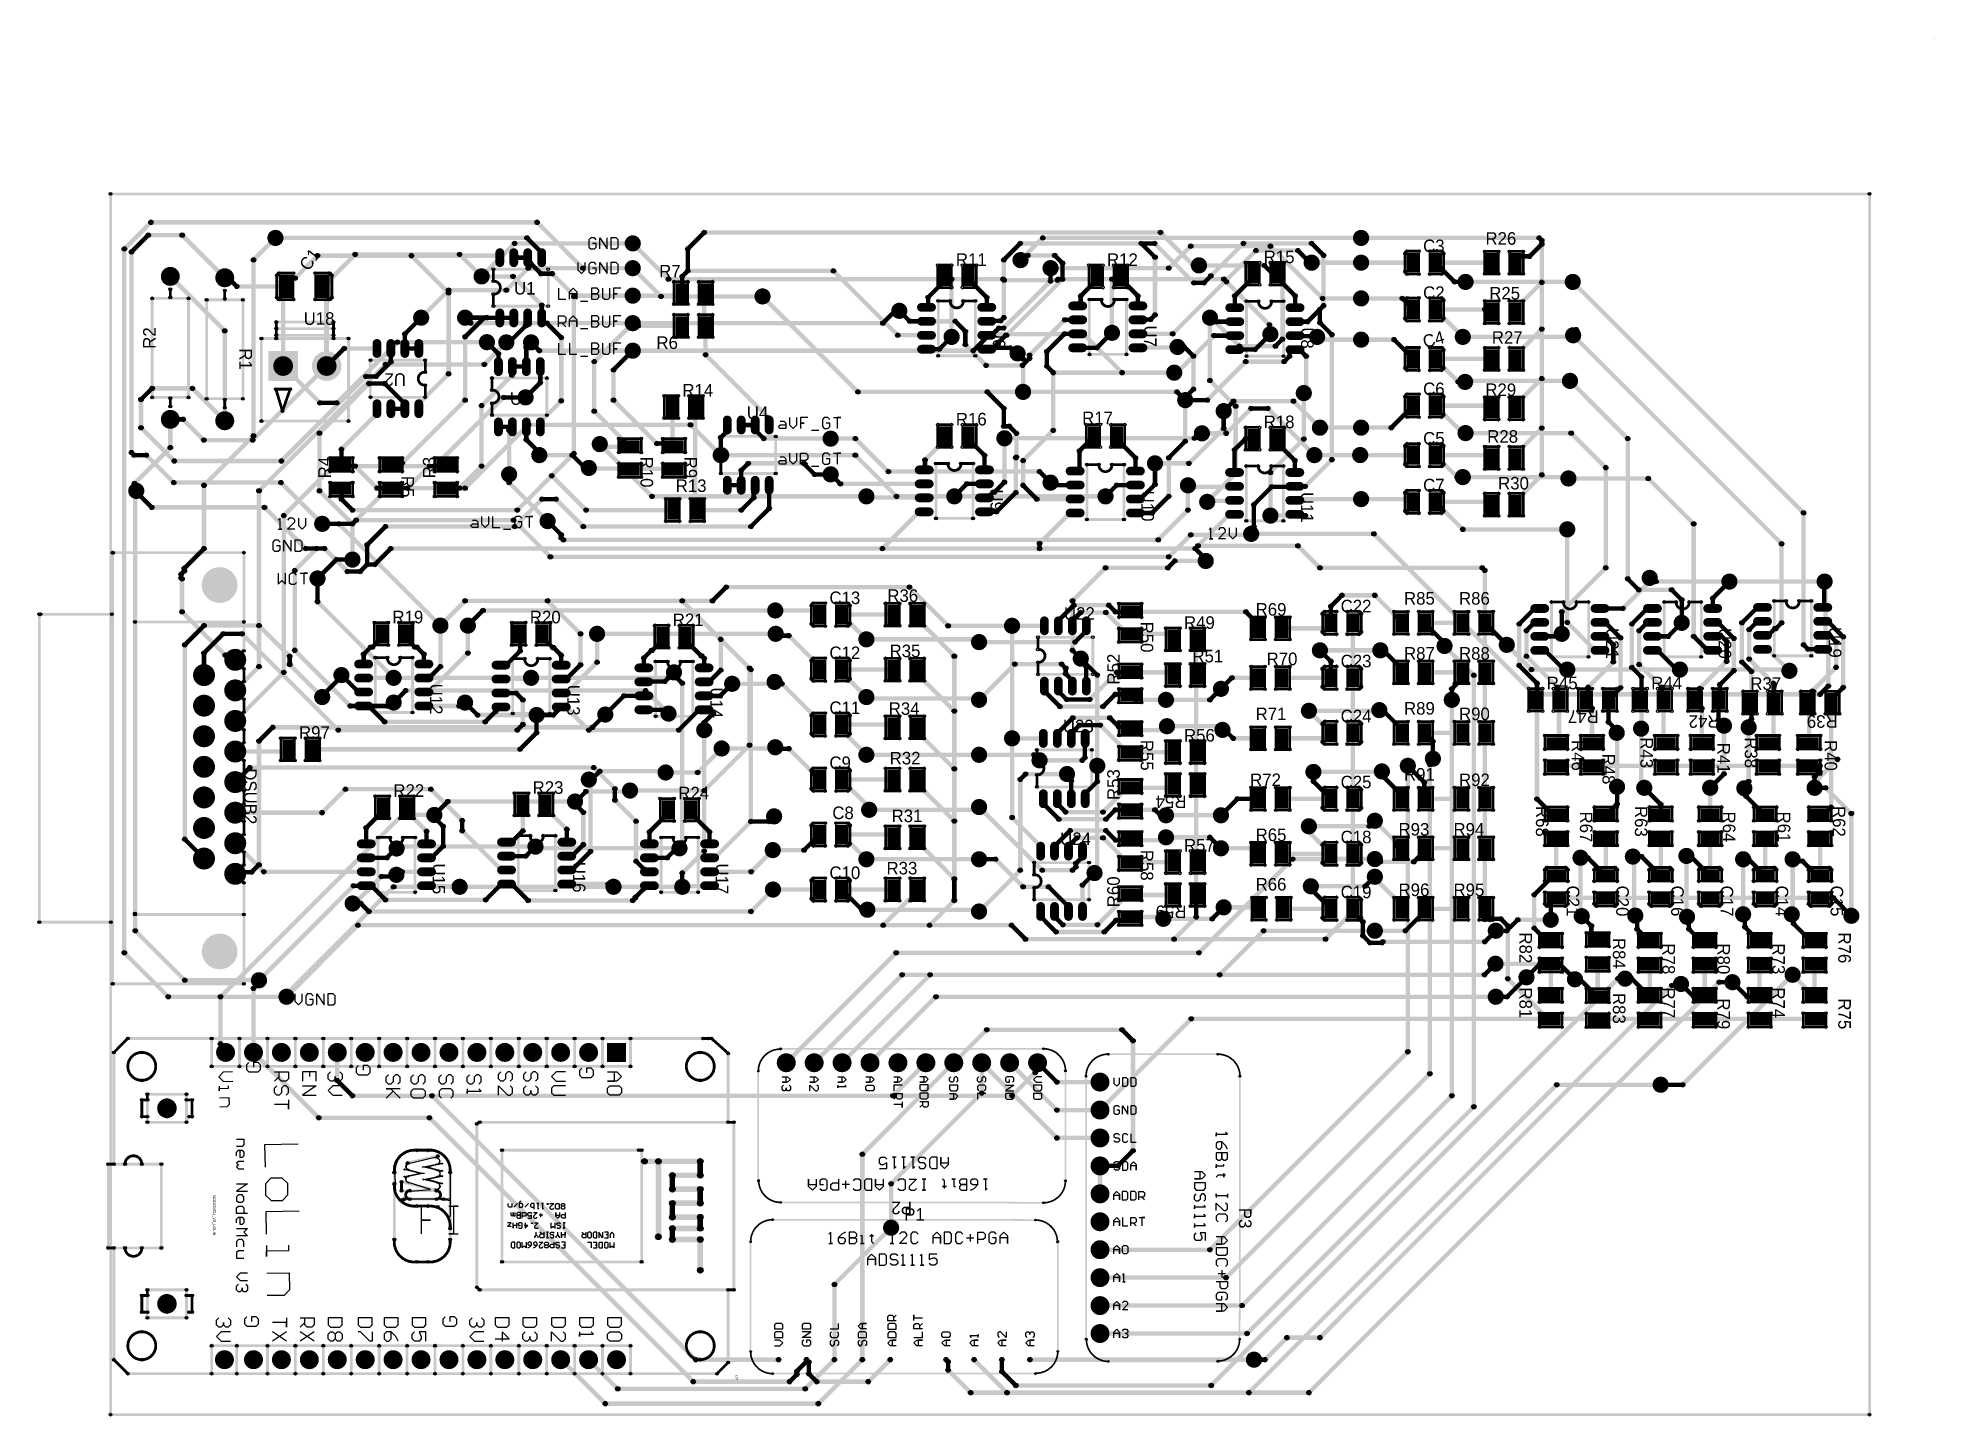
# Model space of a CAD drawing. Header units: millimetres. Extents: x 1.24 to 8.03, y 2.12 to 7.05.
import ezdxf

# ---------------------------------------------------------------- set-up
doc = ezdxf.new("R2010")
doc.units = ezdxf.units.MM
doc.header["$MEASUREMENT"] = 0
for name, color, linetype in [('BottomLayer', 5, 'Continuous'), ('BottomSolder', 6, 'Continuous'), ('KeepOutLayer', 6, 'Continuous'), ('Mechanical15', 56, 'Continuous'), ('MultiLayer', 9, 'Continuous'), ('PadHoleLayer', 156, 'Continuous'), ('TopLayer', 1, 'Continuous'), ('TopOverlay', 2, 'Continuous'), ('TopPaste', 8, 'Continuous'), ('TopSolder', 216, 'Continuous'), ('ViaHoleLayer', 16, 'Continuous')]:
    doc.layers.add(name, color=color, linetype=linetype)

msp = doc.modelspace()

# ---------------------------------------------------------------- texts
at = {"layer": 'TopOverlay'}
for s, p in [('C3', (6.1964, 6.2875)), ('R26', (6.4197, 6.3141)), ('R11', (4.5232, 6.2383)), ('R12', (5.0645, 6.2383)), ('R15', (5.6256, 6.2481)), ('U1', (2.941, 6.136)), ('R7', (3.4607, 6.1969)), ('C2', (6.1964, 6.1202)), ('R25', (6.4332, 6.1182)), ('U18', (2.1875, 6.0275)), ('R6', (3.4509, 5.941)), ('R27', (6.4425, 5.9597)), ('U5', (2.926, 5.741)), ('R14', (3.5439, 5.7708)), ('C6', (6.1964, 5.7757)), ('R29', (6.4193, 5.7727)), ('U4', (3.7745, 5.6905)), ('R16', (4.5232, 5.6674)), ('R17', (4.9754, 5.6716)), ('R18', (5.6256, 5.6576)), ('C5', (6.1964, 5.5985)), ('R28', (6.426, 5.6054)), ('R13', (3.5198, 5.4292)), ('C7', (6.1964, 5.4312)), ('R30', (6.4649, 5.4381)), ('C13', (4.0704, 5.0277)), ('R36', (4.2777, 5.0355)), ('R69', (5.5966, 4.9863)), ('C22', (5.9011, 4.9981)), ('R85', (6.128, 5.0257)), ('R86', (6.3249, 5.0257)), ('R19', (2.5055, 4.9588)), ('R20', (2.9976, 4.9588)), ('R21', (3.5094, 4.9489)), ('U22', (4.9102, 4.9716)), ('R49', (5.3401, 4.9391)), ('C12', (4.0704, 4.8308)), ('R35', (4.2858, 4.8377)), ('R51', (5.3702, 4.819)), ('R70', (5.6359, 4.8091)), ('C23', (5.9011, 4.8013)), ('R87', (6.128, 4.8288)), ('R88', (6.3249, 4.8288)), ('R45', (6.6393, 4.7225)), ('R44', (7.0133, 4.7225)), ('R37', (7.3682, 4.7206)), ('C11', (4.0704, 4.634)), ('R34', (4.2827, 4.631)), ('R71', (5.5966, 4.6123)), ('C24', (5.9011, 4.6044)), ('R89', (6.128, 4.632)), ('R90', (6.3249, 4.6123)), ('R97', (2.1708, 4.5454)), ('U23', (4.9064, 4.5685)), ('R56', (5.3401, 4.5355)), ('C9', (4.0704, 4.4371)), ('R32', (4.2862, 4.4538)), ('R72', (5.5769, 4.3761)), ('C25', (5.9011, 4.3682)), ('R91', (6.128, 4.3958)), ('R92', (6.3249, 4.3761)), ('R22', (2.5089, 4.3377)), ('R23', (3.0074, 4.3485)), ('R24', (3.5291, 4.3288)), ('C8', (4.0808, 4.258)), ('R31', (4.2929, 4.2471)), ('U24', (4.8966, 4.1649)), ('R65', (5.5966, 4.1792)), ('C18', (5.9011, 4.1714)), ('R93', (6.1084, 4.1989)), ('R94', (6.3052, 4.1989)), ('R57', (5.3401, 4.1418)), ('C10', (4.0704, 4.0434)), ('R33', (4.2747, 4.0599)), ('R66', (5.5966, 4.0021)), ('C19', (5.9011, 3.9745)), ('R96', (6.1084, 3.9824)), ('R95', (6.3052, 3.9824)), ('P1', (4.3382, 2.8203))]:
    msp.add_text(s, height=0.045, dxfattribs=at).set_placement(p)
for s, height, rotation, p in [('C1', 0.045, 55, (2.2054, 6.2171)), ('R2', 0.045, 90, (1.6575, 5.9417)), ('U6', 0.045, 270, (4.6554, 6.0201)), ('U7', 0.045, 270, (5.1967, 6.0252)), ('U8', 0.045, 270, (5.7594, 6.0188)), ('C4', 0.045, 15, (6.2022, 5.9438)), ('R1', 0.045, 270, (1.9575, 5.9433)), ('U2', 0.045, 180, (2.554, 5.854)), ('R4', 0.045, 90, (2.2853, 5.4779)), ('R3', 0.045, 90, (2.6594, 5.4779)), ('R10', 0.045, 270, (3.3938, 5.5556)), ('R9', 0.045, 270, (3.5513, 5.5556)), ('R5', 0.045, 270, (2.5375, 5.4867)), ('U9', 0.045, 270, (4.6472, 5.4381)), ('U10', 0.045, 270, (5.1877, 5.4339)), ('U11', 0.045, 270, (5.7586, 5.4291)), ('R50', 0.045, 270, (5.1851, 4.965)), ('U21', 0.045, 270, (6.8515, 4.9422)), ('U20', 0.045, 270, (7.2551, 4.9422)), ('U19', 0.045, 270, (7.6492, 4.9459)), ('R52', 0.045, 90, (5.1101, 4.7397)), ('U12', 0.045, 270, (2.6397, 4.743)), ('U13', 0.045, 270, (3.1315, 4.7393)), ('U14', 0.045, 270, (3.6433, 4.7294)), ('R47', 0.045, 180, (6.8252, 4.6475)), ('R42', 0.045, 180, (7.2578, 4.6298)), ('R39', 0.045, 180, (7.681, 4.6298)), ('R55', 0.045, 270, (5.1851, 4.5418)), ('R46', 0.045, 270, (6.7284, 4.5412)), ('R48', 0.045, 270, (6.8387, 4.4926)), ('R43', 0.045, 270, (6.9745, 4.5511)), ('R41', 0.045, 270, (7.2501, 4.5314)), ('R38', 0.045, 270, (7.3485, 4.5511)), ('R40', 0.045, 270, (7.634, 4.5412)), ('DSUB2', 0.045, 270, (1.9741, 4.4401)), ('R53', 0.045, 90, (5.1101, 4.3263)), ('R54', 0.045, 180, (5.3489, 4.3424)), ('R68', 0.045, 270, (6.6005, 4.305)), ('R67', 0.045, 270, (6.758, 4.2853)), ('R63', 0.045, 270, (6.9548, 4.305)), ('R64', 0.045, 270, (7.2698, 4.2853)), ('R61', 0.045, 270, (7.4666, 4.2853)), ('R62', 0.045, 270, (7.6635, 4.305)), ('R58', 0.045, 270, (5.1851, 4.1481)), ('U15', 0.045, 270, (2.6492, 4.0995)), ('U16', 0.045, 270, (3.1515, 4.1056)), ('U17', 0.045, 270, (3.663, 4.0995)), ('R60', 0.045, 90, (5.1101, 3.9425)), ('C21', 0.045, 270, (6.7107, 4.0201)), ('C20', 0.045, 270, (6.8879, 4.0201)), ('C16', 0.045, 270, (7.0847, 4.0201)), ('C17', 0.045, 270, (7.2619, 4.0201)), ('C14', 0.045, 270, (7.4588, 4.0201)), ('C15', 0.045, 270, (7.6556, 4.0201)), ('R59', 0.045, 180, (5.3489, 3.9487)), ('R82', 0.045, 270, (6.5414, 3.8523)), ('R84', 0.045, 270, (6.8761, 3.8326)), ('R78', 0.045, 270, (7.0532, 3.8129)), ('R80', 0.045, 270, (7.2501, 3.8129)), ('R73', 0.045, 270, (7.4469, 3.8129)), ('R76', 0.045, 270, (7.6832, 3.8523)), ('R81', 0.045, 270, (6.5414, 3.6554)), ('R83', 0.045, 270, (6.8761, 3.6357)), ('R77', 0.045, 270, (7.0532, 3.6554)), ('R79', 0.045, 270, (7.2501, 3.616)), ('R74', 0.045, 270, (7.4469, 3.6554)), ('R75', 0.045, 270, (7.6832, 3.616)), ('NODEMCU_V3_LOLIN', 0.01, 270, (1.8625, 2.9112)), ('P2', 0.045, 180, (4.3657, 2.8883)), ('P3', 0.045, 270, (5.5369, 2.8665)), ('U?', 0.01, 270, (3.7329, 2.2678))]:
    msp.add_text(s, height=height, rotation=rotation, dxfattribs=at).set_placement(p)

# ---------------------------------------------------------------- blocks, each defined once
blk = doc.blocks.new('SOIC_8_L5_0_W4_0_P1_27_LS6_0_BL_1')
at = {"layer": 'TopLayer'}
h = blk.add_hatch(color=1, dxfattribs=at)
edge = h.paths.add_edge_path()
edge.add_arc((-0.075, 0.125984), 0.011811, 0, 180)
edge.add_line((-0.086811, 0.125984), (-0.086811, 0.089763))
edge.add_arc((-0.075, 0.089763), 0.011811, 180, 360)
edge.add_line((-0.063189, 0.089763), (-0.063189, 0.125984))
h = blk.add_hatch(color=1, dxfattribs=at)
edge = h.paths.add_edge_path()
edge.add_arc((-0.025, 0.125984), 0.011811, 0, 180)
edge.add_line((-0.036811, 0.125984), (-0.036811, 0.089763))
edge.add_arc((-0.025, 0.089763), 0.011811, 180, 360)
edge.add_line((-0.013189, 0.089763), (-0.013189, 0.125984))
h = blk.add_hatch(color=1, dxfattribs=at)
edge = h.paths.add_edge_path()
edge.add_arc((0.025, 0.125984), 0.011811, 0, 180)
edge.add_line((0.013189, 0.125984), (0.013189, 0.089763))
edge.add_arc((0.025, 0.089763), 0.011811, 180, 360)
edge.add_line((0.036811, 0.089763), (0.036811, 0.125984))
h = blk.add_hatch(color=1, dxfattribs=at)
edge = h.paths.add_edge_path()
edge.add_arc((0.075, 0.125984), 0.011811, 0, 180)
edge.add_line((0.063189, 0.125984), (0.063189, 0.089763))
edge.add_arc((0.075, 0.089763), 0.011811, 180, 360)
edge.add_line((0.086811, 0.089763), (0.086811, 0.125984))
h = blk.add_hatch(color=1, dxfattribs=at)
edge = h.paths.add_edge_path()
edge.add_arc((-0.075, -0.089763), 0.011811, 0, 180)
edge.add_line((-0.086811, -0.089763), (-0.086811, -0.125984))
edge.add_arc((-0.075, -0.125984), 0.011811, 180, 360)
edge.add_line((-0.063189, -0.125984), (-0.063189, -0.089763))
h = blk.add_hatch(color=1, dxfattribs=at)
edge = h.paths.add_edge_path()
edge.add_arc((-0.025, -0.089763), 0.011811, 0, 180)
edge.add_line((-0.036811, -0.089763), (-0.036811, -0.125984))
edge.add_arc((-0.025, -0.125984), 0.011811, 180, 360)
edge.add_line((-0.013189, -0.125984), (-0.013189, -0.089763))
h = blk.add_hatch(color=1, dxfattribs=at)
edge = h.paths.add_edge_path()
edge.add_arc((0.025, -0.089763), 0.011811, 0, 180)
edge.add_line((0.013189, -0.089763), (0.013189, -0.125984))
edge.add_arc((0.025, -0.125984), 0.011811, 180, 360)
edge.add_line((0.036811, -0.125984), (0.036811, -0.089763))
h = blk.add_hatch(color=1, dxfattribs=at)
edge = h.paths.add_edge_path()
edge.add_arc((0.075, -0.089763), 0.011811, 0, 180)
edge.add_line((0.063189, -0.089763), (0.063189, -0.125984))
edge.add_arc((0.075, -0.125984), 0.011811, 180, 360)
edge.add_line((0.086811, -0.125984), (0.086811, -0.089763))
at = {"layer": 'TopOverlay'}
h = blk.add_hatch(color=2, dxfattribs=at)
edge = h.paths.add_edge_path()
edge.add_arc((-0.098031, 0.066929), 0.005, 0, 360)
h = blk.add_hatch(color=2, dxfattribs=at)
edge = h.paths.add_edge_path()
edge.add_arc((-0.098031, 0.066929), 0.005, 0, 360)
for points in [[(0.098425, 0.071929), (0.098425, 0.061929), (-0.098031, 0.061929), (-0.098031, 0.071929)], [(-0.093031, 0.023622), (-0.103031, 0.023622), (-0.103031, 0.066929), (-0.093031, 0.066929)], [(0.103425, -0.065797), (0.093425, -0.065797), (0.093425, 0.066929), (0.103425, 0.066929)], [(-0.093031, -0.065797), (-0.103031, -0.065797), (-0.103031, -0.022835), (-0.093031, -0.022835)], [(0.098425, -0.060797), (0.098425, -0.070797), (-0.098031, -0.070797), (-0.098031, -0.060797)]]:
    blk.add_hatch(color=2, dxfattribs=at).paths.add_polyline_path(points)
h = blk.add_hatch(color=2, dxfattribs=at)
edge = h.paths.add_edge_path()
edge.add_arc((0.098425, 0.066929), 0.005, 0, 360)
h = blk.add_hatch(color=2, dxfattribs=at)
edge = h.paths.add_edge_path()
edge.add_arc((0.098425, 0.066929), 0.005, 0, 360)
h = blk.add_hatch(color=2, dxfattribs=at)
edge = h.paths.add_edge_path()
edge.add_arc((-0.098031, 0.023622), 0.005, 0, 360)
h = blk.add_hatch(color=2, dxfattribs=at)
edge = h.paths.add_edge_path()
edge.add_arc((-0.098031, 0.023622), 0.005, 0, 360)
h = blk.add_hatch(color=2, dxfattribs=at)
edge = h.paths.add_edge_path()
edge.add_arc((-0.098031, -0.022835), 0.005, 0, 360)
h = blk.add_hatch(color=2, dxfattribs=at)
edge = h.paths.add_edge_path()
edge.add_arc((-0.098031, -0.022835), 0.005, 0, 360)
h = blk.add_hatch(color=2, dxfattribs=at)
edge = h.paths.add_edge_path()
edge.add_arc((-0.098031, -0.065797), 0.005, 0, 360)
h = blk.add_hatch(color=2, dxfattribs=at)
edge = h.paths.add_edge_path()
edge.add_arc((-0.098031, -0.065797), 0.005, 0, 360)
h = blk.add_hatch(color=2, dxfattribs=at)
edge = h.paths.add_edge_path()
edge.add_arc((0.098425, -0.065797), 0.005, 0, 360)
h = blk.add_hatch(color=2, dxfattribs=at)
edge = h.paths.add_edge_path()
edge.add_arc((0.098425, -0.065797), 0.005, 0, 360)
at = {"layer": 'TopPaste'}
h = blk.add_hatch(color=8, dxfattribs=at)
edge = h.paths.add_edge_path()
edge.add_arc((-0.075, 0.125984), 0.011811, 0, 180)
edge.add_line((-0.086811, 0.125984), (-0.086811, 0.089763))
edge.add_arc((-0.075, 0.089763), 0.011811, 180, 360)
edge.add_line((-0.063189, 0.089763), (-0.063189, 0.125984))
h = blk.add_hatch(color=8, dxfattribs=at)
edge = h.paths.add_edge_path()
edge.add_arc((-0.025, 0.125984), 0.011811, 0, 180)
edge.add_line((-0.036811, 0.125984), (-0.036811, 0.089763))
edge.add_arc((-0.025, 0.089763), 0.011811, 180, 360)
edge.add_line((-0.013189, 0.089763), (-0.013189, 0.125984))
h = blk.add_hatch(color=8, dxfattribs=at)
edge = h.paths.add_edge_path()
edge.add_arc((0.025, 0.125984), 0.011811, 0, 180)
edge.add_line((0.013189, 0.125984), (0.013189, 0.089763))
edge.add_arc((0.025, 0.089763), 0.011811, 180, 360)
edge.add_line((0.036811, 0.089763), (0.036811, 0.125984))
h = blk.add_hatch(color=8, dxfattribs=at)
edge = h.paths.add_edge_path()
edge.add_arc((0.075, 0.125984), 0.011811, 0, 180)
edge.add_line((0.063189, 0.125984), (0.063189, 0.089763))
edge.add_arc((0.075, 0.089763), 0.011811, 180, 360)
edge.add_line((0.086811, 0.089763), (0.086811, 0.125984))
h = blk.add_hatch(color=8, dxfattribs=at)
edge = h.paths.add_edge_path()
edge.add_arc((-0.075, -0.089763), 0.011811, 0, 180)
edge.add_line((-0.086811, -0.089763), (-0.086811, -0.125984))
edge.add_arc((-0.075, -0.125984), 0.011811, 180, 360)
edge.add_line((-0.063189, -0.125984), (-0.063189, -0.089763))
h = blk.add_hatch(color=8, dxfattribs=at)
edge = h.paths.add_edge_path()
edge.add_arc((-0.025, -0.089763), 0.011811, 0, 180)
edge.add_line((-0.036811, -0.089763), (-0.036811, -0.125984))
edge.add_arc((-0.025, -0.125984), 0.011811, 180, 360)
edge.add_line((-0.013189, -0.125984), (-0.013189, -0.089763))
h = blk.add_hatch(color=8, dxfattribs=at)
edge = h.paths.add_edge_path()
edge.add_arc((0.025, -0.089763), 0.011811, 0, 180)
edge.add_line((0.013189, -0.089763), (0.013189, -0.125984))
edge.add_arc((0.025, -0.125984), 0.011811, 180, 360)
edge.add_line((0.036811, -0.125984), (0.036811, -0.089763))
h = blk.add_hatch(color=8, dxfattribs=at)
edge = h.paths.add_edge_path()
edge.add_arc((0.075, -0.089763), 0.011811, 0, 180)
edge.add_line((0.063189, -0.089763), (0.063189, -0.125984))
edge.add_arc((0.075, -0.125984), 0.011811, 180, 360)
edge.add_line((0.086811, -0.125984), (0.086811, -0.089763))
at = {"layer": 'TopSolder'}
h = blk.add_hatch(color=216, dxfattribs=at)
edge = h.paths.add_edge_path()
edge.add_arc((-0.075, 0.125984), 0.015811, 0, 180)
edge.add_line((-0.090811, 0.125984), (-0.090811, 0.089763))
edge.add_arc((-0.075, 0.089763), 0.015811, 180, 360)
edge.add_line((-0.059189, 0.089763), (-0.059189, 0.125984))
h = blk.add_hatch(color=216, dxfattribs=at)
edge = h.paths.add_edge_path()
edge.add_arc((-0.025, 0.125984), 0.015811, 0, 180)
edge.add_line((-0.040811, 0.125984), (-0.040811, 0.089763))
edge.add_arc((-0.025, 0.089763), 0.015811, 180, 360)
edge.add_line((-0.009189, 0.089763), (-0.009189, 0.125984))
h = blk.add_hatch(color=216, dxfattribs=at)
edge = h.paths.add_edge_path()
edge.add_arc((0.025, 0.125984), 0.015811, 0, 180)
edge.add_line((0.009189, 0.125984), (0.009189, 0.089763))
edge.add_arc((0.025, 0.089763), 0.015811, 180, 360)
edge.add_line((0.040811, 0.089763), (0.040811, 0.125984))
h = blk.add_hatch(color=216, dxfattribs=at)
edge = h.paths.add_edge_path()
edge.add_arc((0.075, 0.125984), 0.015811, 0, 180)
edge.add_line((0.059189, 0.125984), (0.059189, 0.089763))
edge.add_arc((0.075, 0.089763), 0.015811, 180, 360)
edge.add_line((0.090811, 0.089763), (0.090811, 0.125984))
h = blk.add_hatch(color=216, dxfattribs=at)
edge = h.paths.add_edge_path()
edge.add_arc((-0.075, -0.089763), 0.015811, 0, 180)
edge.add_line((-0.090811, -0.089763), (-0.090811, -0.125984))
edge.add_arc((-0.075, -0.125984), 0.015811, 180, 360)
edge.add_line((-0.059189, -0.125984), (-0.059189, -0.089763))
h = blk.add_hatch(color=216, dxfattribs=at)
edge = h.paths.add_edge_path()
edge.add_arc((-0.025, -0.089763), 0.015811, 0, 180)
edge.add_line((-0.040811, -0.089763), (-0.040811, -0.125984))
edge.add_arc((-0.025, -0.125984), 0.015811, 180, 360)
edge.add_line((-0.009189, -0.125984), (-0.009189, -0.089763))
h = blk.add_hatch(color=216, dxfattribs=at)
edge = h.paths.add_edge_path()
edge.add_arc((0.025, -0.089763), 0.015811, 0, 180)
edge.add_line((0.009189, -0.089763), (0.009189, -0.125984))
edge.add_arc((0.025, -0.125984), 0.015811, 180, 360)
edge.add_line((0.040811, -0.125984), (0.040811, -0.089763))
h = blk.add_hatch(color=216, dxfattribs=at)
edge = h.paths.add_edge_path()
edge.add_arc((0.075, -0.089763), 0.015811, 0, 180)
edge.add_line((0.059189, -0.089763), (0.059189, -0.125984))
edge.add_arc((0.075, -0.125984), 0.015811, 180, 360)
edge.add_line((0.090811, -0.125984), (0.090811, -0.089763))
at = {"layer": 'TopOverlay', "const_width": 0.01}
blk.add_lwpolyline([(-0.098031, 0.023622, -1.07858505), (-0.098031, -0.022835)], format="xyb", dxfattribs=at)
at = {"layer": 'TopOverlay'}
for centre in [(-0.098031, 0.066929), (-0.098031, 0.066929), (0.098425, 0.066929), (0.098425, 0.066929), (-0.098031, 0.023622), (-0.098031, 0.023622), (-0.098031, -0.022835), (-0.098031, -0.022835), (-0.098031, -0.065797), (-0.098031, -0.065797), (0.098425, -0.065797), (0.098425, -0.065797)]:
    blk.add_circle(centre, 0.005, dxfattribs=at)
blk = doc.blocks.new('SOIC_8_L5_0_W4_0_P1_27_LS6_0_BL_2')
at = {"layer": 'TopLayer'}
h = blk.add_hatch(color=1, dxfattribs=at)
edge = h.paths.add_edge_path()
edge.add_arc((-0.075, 0.125984), 0.011811, 0, 180)
edge.add_line((-0.086811, 0.125984), (-0.086811, 0.089763))
edge.add_arc((-0.075, 0.089763), 0.011811, 180, 360)
edge.add_line((-0.063189, 0.089763), (-0.063189, 0.125984))
h = blk.add_hatch(color=1, dxfattribs=at)
edge = h.paths.add_edge_path()
edge.add_arc((-0.025, 0.125984), 0.011811, 0, 180)
edge.add_line((-0.036811, 0.125984), (-0.036811, 0.089763))
edge.add_arc((-0.025, 0.089763), 0.011811, 180, 360)
edge.add_line((-0.013189, 0.089763), (-0.013189, 0.125984))
h = blk.add_hatch(color=1, dxfattribs=at)
edge = h.paths.add_edge_path()
edge.add_arc((0.025, 0.125984), 0.011811, 0, 180)
edge.add_line((0.013189, 0.125984), (0.013189, 0.089763))
edge.add_arc((0.025, 0.089763), 0.011811, 180, 360)
edge.add_line((0.036811, 0.089763), (0.036811, 0.125984))
h = blk.add_hatch(color=1, dxfattribs=at)
edge = h.paths.add_edge_path()
edge.add_arc((0.075, 0.125984), 0.011811, 0, 180)
edge.add_line((0.063189, 0.125984), (0.063189, 0.089763))
edge.add_arc((0.075, 0.089763), 0.011811, 180, 360)
edge.add_line((0.086811, 0.089763), (0.086811, 0.125984))
h = blk.add_hatch(color=1, dxfattribs=at)
edge = h.paths.add_edge_path()
edge.add_arc((-0.075, -0.089763), 0.011811, 0, 180)
edge.add_line((-0.086811, -0.089763), (-0.086811, -0.125984))
edge.add_arc((-0.075, -0.125984), 0.011811, 180, 360)
edge.add_line((-0.063189, -0.125984), (-0.063189, -0.089763))
h = blk.add_hatch(color=1, dxfattribs=at)
edge = h.paths.add_edge_path()
edge.add_arc((-0.025, -0.089763), 0.011811, 0, 180)
edge.add_line((-0.036811, -0.089763), (-0.036811, -0.125984))
edge.add_arc((-0.025, -0.125984), 0.011811, 180, 360)
edge.add_line((-0.013189, -0.125984), (-0.013189, -0.089763))
h = blk.add_hatch(color=1, dxfattribs=at)
edge = h.paths.add_edge_path()
edge.add_arc((0.025, -0.089763), 0.011811, 0, 180)
edge.add_line((0.013189, -0.089763), (0.013189, -0.125984))
edge.add_arc((0.025, -0.125984), 0.011811, 180, 360)
edge.add_line((0.036811, -0.125984), (0.036811, -0.089763))
h = blk.add_hatch(color=1, dxfattribs=at)
edge = h.paths.add_edge_path()
edge.add_arc((0.075, -0.089763), 0.011811, 0, 180)
edge.add_line((0.063189, -0.089763), (0.063189, -0.125984))
edge.add_arc((0.075, -0.125984), 0.011811, 180, 360)
edge.add_line((0.086811, -0.125984), (0.086811, -0.089763))
at = {"layer": 'TopOverlay'}
h = blk.add_hatch(color=2, dxfattribs=at)
edge = h.paths.add_edge_path()
edge.add_arc((-0.098031, 0.066929), 0.005, 0, 360)
h = blk.add_hatch(color=2, dxfattribs=at)
edge = h.paths.add_edge_path()
edge.add_arc((-0.098031, 0.066929), 0.005, 0, 360)
for points in [[(0.098425, 0.071929), (0.098425, 0.061929), (-0.098031, 0.061929), (-0.098031, 0.071929)], [(-0.093031, 0.023622), (-0.103031, 0.023622), (-0.103031, 0.066929), (-0.093031, 0.066929)], [(0.103425, -0.065797), (0.093425, -0.065797), (0.093425, 0.066929), (0.103425, 0.066929)], [(-0.093031, -0.065797), (-0.103031, -0.065797), (-0.103031, -0.022835), (-0.093031, -0.022835)], [(0.098425, -0.060797), (0.098425, -0.070797), (-0.098031, -0.070797), (-0.098031, -0.060797)]]:
    blk.add_hatch(color=2, dxfattribs=at).paths.add_polyline_path(points)
h = blk.add_hatch(color=2, dxfattribs=at)
edge = h.paths.add_edge_path()
edge.add_arc((0.098425, 0.066929), 0.005, 0, 360)
h = blk.add_hatch(color=2, dxfattribs=at)
edge = h.paths.add_edge_path()
edge.add_arc((0.098425, 0.066929), 0.005, 0, 360)
h = blk.add_hatch(color=2, dxfattribs=at)
edge = h.paths.add_edge_path()
edge.add_arc((-0.098031, 0.023622), 0.005, 0, 360)
h = blk.add_hatch(color=2, dxfattribs=at)
edge = h.paths.add_edge_path()
edge.add_arc((-0.098031, 0.023622), 0.005, 0, 360)
h = blk.add_hatch(color=2, dxfattribs=at)
edge = h.paths.add_edge_path()
edge.add_arc((-0.098031, -0.022835), 0.005, 0, 360)
h = blk.add_hatch(color=2, dxfattribs=at)
edge = h.paths.add_edge_path()
edge.add_arc((-0.098031, -0.022835), 0.005, 0, 360)
h = blk.add_hatch(color=2, dxfattribs=at)
edge = h.paths.add_edge_path()
edge.add_arc((-0.098031, -0.065797), 0.005, 0, 360)
h = blk.add_hatch(color=2, dxfattribs=at)
edge = h.paths.add_edge_path()
edge.add_arc((-0.098031, -0.065797), 0.005, 0, 360)
h = blk.add_hatch(color=2, dxfattribs=at)
edge = h.paths.add_edge_path()
edge.add_arc((0.098425, -0.065797), 0.005, 0, 360)
h = blk.add_hatch(color=2, dxfattribs=at)
edge = h.paths.add_edge_path()
edge.add_arc((0.098425, -0.065797), 0.005, 0, 360)
at = {"layer": 'TopPaste'}
h = blk.add_hatch(color=8, dxfattribs=at)
edge = h.paths.add_edge_path()
edge.add_arc((-0.075, 0.125984), 0.011811, 0, 180)
edge.add_line((-0.086811, 0.125984), (-0.086811, 0.089763))
edge.add_arc((-0.075, 0.089763), 0.011811, 180, 360)
edge.add_line((-0.063189, 0.089763), (-0.063189, 0.125984))
h = blk.add_hatch(color=8, dxfattribs=at)
edge = h.paths.add_edge_path()
edge.add_arc((-0.025, 0.125984), 0.011811, 0, 180)
edge.add_line((-0.036811, 0.125984), (-0.036811, 0.089763))
edge.add_arc((-0.025, 0.089763), 0.011811, 180, 360)
edge.add_line((-0.013189, 0.089763), (-0.013189, 0.125984))
h = blk.add_hatch(color=8, dxfattribs=at)
edge = h.paths.add_edge_path()
edge.add_arc((0.025, 0.125984), 0.011811, 0, 180)
edge.add_line((0.013189, 0.125984), (0.013189, 0.089763))
edge.add_arc((0.025, 0.089763), 0.011811, 180, 360)
edge.add_line((0.036811, 0.089763), (0.036811, 0.125984))
h = blk.add_hatch(color=8, dxfattribs=at)
edge = h.paths.add_edge_path()
edge.add_arc((0.075, 0.125984), 0.011811, 0, 180)
edge.add_line((0.063189, 0.125984), (0.063189, 0.089763))
edge.add_arc((0.075, 0.089763), 0.011811, 180, 360)
edge.add_line((0.086811, 0.089763), (0.086811, 0.125984))
h = blk.add_hatch(color=8, dxfattribs=at)
edge = h.paths.add_edge_path()
edge.add_arc((-0.075, -0.089763), 0.011811, 0, 180)
edge.add_line((-0.086811, -0.089763), (-0.086811, -0.125984))
edge.add_arc((-0.075, -0.125984), 0.011811, 180, 360)
edge.add_line((-0.063189, -0.125984), (-0.063189, -0.089763))
h = blk.add_hatch(color=8, dxfattribs=at)
edge = h.paths.add_edge_path()
edge.add_arc((-0.025, -0.089763), 0.011811, 0, 180)
edge.add_line((-0.036811, -0.089763), (-0.036811, -0.125984))
edge.add_arc((-0.025, -0.125984), 0.011811, 180, 360)
edge.add_line((-0.013189, -0.125984), (-0.013189, -0.089763))
h = blk.add_hatch(color=8, dxfattribs=at)
edge = h.paths.add_edge_path()
edge.add_arc((0.025, -0.089763), 0.011811, 0, 180)
edge.add_line((0.013189, -0.089763), (0.013189, -0.125984))
edge.add_arc((0.025, -0.125984), 0.011811, 180, 360)
edge.add_line((0.036811, -0.125984), (0.036811, -0.089763))
h = blk.add_hatch(color=8, dxfattribs=at)
edge = h.paths.add_edge_path()
edge.add_arc((0.075, -0.089763), 0.011811, 0, 180)
edge.add_line((0.063189, -0.089763), (0.063189, -0.125984))
edge.add_arc((0.075, -0.125984), 0.011811, 180, 360)
edge.add_line((0.086811, -0.125984), (0.086811, -0.089763))
at = {"layer": 'TopSolder'}
h = blk.add_hatch(color=216, dxfattribs=at)
edge = h.paths.add_edge_path()
edge.add_arc((-0.075, 0.125984), 0.015811, 0, 180)
edge.add_line((-0.090811, 0.125984), (-0.090811, 0.089763))
edge.add_arc((-0.075, 0.089763), 0.015811, 180, 360)
edge.add_line((-0.059189, 0.089763), (-0.059189, 0.125984))
h = blk.add_hatch(color=216, dxfattribs=at)
edge = h.paths.add_edge_path()
edge.add_arc((-0.025, 0.125984), 0.015811, 0, 180)
edge.add_line((-0.040811, 0.125984), (-0.040811, 0.089763))
edge.add_arc((-0.025, 0.089763), 0.015811, 180, 360)
edge.add_line((-0.009189, 0.089763), (-0.009189, 0.125984))
h = blk.add_hatch(color=216, dxfattribs=at)
edge = h.paths.add_edge_path()
edge.add_arc((0.025, 0.125984), 0.015811, 0, 180)
edge.add_line((0.009189, 0.125984), (0.009189, 0.089763))
edge.add_arc((0.025, 0.089763), 0.015811, 180, 360)
edge.add_line((0.040811, 0.089763), (0.040811, 0.125984))
h = blk.add_hatch(color=216, dxfattribs=at)
edge = h.paths.add_edge_path()
edge.add_arc((0.075, 0.125984), 0.015811, 0, 180)
edge.add_line((0.059189, 0.125984), (0.059189, 0.089763))
edge.add_arc((0.075, 0.089763), 0.015811, 180, 360)
edge.add_line((0.090811, 0.089763), (0.090811, 0.125984))
h = blk.add_hatch(color=216, dxfattribs=at)
edge = h.paths.add_edge_path()
edge.add_arc((-0.075, -0.089763), 0.015811, 0, 180)
edge.add_line((-0.090811, -0.089763), (-0.090811, -0.125984))
edge.add_arc((-0.075, -0.125984), 0.015811, 180, 360)
edge.add_line((-0.059189, -0.125984), (-0.059189, -0.089763))
h = blk.add_hatch(color=216, dxfattribs=at)
edge = h.paths.add_edge_path()
edge.add_arc((-0.025, -0.089763), 0.015811, 0, 180)
edge.add_line((-0.040811, -0.089763), (-0.040811, -0.125984))
edge.add_arc((-0.025, -0.125984), 0.015811, 180, 360)
edge.add_line((-0.009189, -0.125984), (-0.009189, -0.089763))
h = blk.add_hatch(color=216, dxfattribs=at)
edge = h.paths.add_edge_path()
edge.add_arc((0.025, -0.089763), 0.015811, 0, 180)
edge.add_line((0.009189, -0.089763), (0.009189, -0.125984))
edge.add_arc((0.025, -0.125984), 0.015811, 180, 360)
edge.add_line((0.040811, -0.125984), (0.040811, -0.089763))
h = blk.add_hatch(color=216, dxfattribs=at)
edge = h.paths.add_edge_path()
edge.add_arc((0.075, -0.089763), 0.015811, 0, 180)
edge.add_line((0.059189, -0.089763), (0.059189, -0.125984))
edge.add_arc((0.075, -0.125984), 0.015811, 180, 360)
edge.add_line((0.090811, -0.125984), (0.090811, -0.089763))
at = {"layer": 'TopOverlay', "const_width": 0.01}
blk.add_lwpolyline([(-0.098031, 0.023622, -1.07858505), (-0.098031, -0.022835)], format="xyb", dxfattribs=at)
at = {"layer": 'TopOverlay'}
for centre in [(-0.098031, 0.066929), (-0.098031, 0.066929), (0.098425, 0.066929), (0.098425, 0.066929), (-0.098031, 0.023622), (-0.098031, 0.023622), (-0.098031, -0.022835), (-0.098031, -0.022835), (-0.098031, -0.065797), (-0.098031, -0.065797), (0.098425, -0.065797), (0.098425, -0.065797)]:
    blk.add_circle(centre, 0.005, dxfattribs=at)
blk = doc.blocks.new('NODEMCU_V3_LOLIN_3')
at = {"layer": 'BottomLayer'}
blk.add_hatch(color=5, dxfattribs=at).paths.add_polyline_path([(-0.58, 0.73), (-0.52, 0.73), (-0.52, 0.67), (-0.58, 0.67)])
h = blk.add_hatch(color=5, dxfattribs=at)
edge = h.paths.add_edge_path()
edge.add_arc((0.55, 0.7), 0.03, 0, 360)
h = blk.add_hatch(color=5, dxfattribs=at)
edge = h.paths.add_edge_path()
edge.add_arc((-0.55, 0.6), 0.03, 0, 360)
h = blk.add_hatch(color=5, dxfattribs=at)
edge = h.paths.add_edge_path()
edge.add_arc((0.55, 0.6), 0.03, 0, 360)
h = blk.add_hatch(color=5, dxfattribs=at)
edge = h.paths.add_edge_path()
edge.add_arc((-0.55, 0.5), 0.03, 0, 360)
h = blk.add_hatch(color=5, dxfattribs=at)
edge = h.paths.add_edge_path()
edge.add_arc((0.55, 0.5), 0.03, 0, 360)
h = blk.add_hatch(color=5, dxfattribs=at)
edge = h.paths.add_edge_path()
edge.add_arc((-0.55, 0.4), 0.03, 0, 360)
h = blk.add_hatch(color=5, dxfattribs=at)
edge = h.paths.add_edge_path()
edge.add_arc((0.55, 0.4), 0.03, 0, 360)
h = blk.add_hatch(color=5, dxfattribs=at)
edge = h.paths.add_edge_path()
edge.add_arc((-0.55, 0.3), 0.03, 0, 360)
h = blk.add_hatch(color=5, dxfattribs=at)
edge = h.paths.add_edge_path()
edge.add_arc((0.55, 0.3), 0.03, 0, 360)
h = blk.add_hatch(color=5, dxfattribs=at)
edge = h.paths.add_edge_path()
edge.add_arc((-0.55, 0.2), 0.03, 0, 360)
h = blk.add_hatch(color=5, dxfattribs=at)
edge = h.paths.add_edge_path()
edge.add_arc((0.55, 0.2), 0.03, 0, 360)
h = blk.add_hatch(color=5, dxfattribs=at)
edge = h.paths.add_edge_path()
edge.add_arc((-0.55, 0.1), 0.03, 0, 360)
h = blk.add_hatch(color=5, dxfattribs=at)
edge = h.paths.add_edge_path()
edge.add_arc((0.55, 0.1), 0.03, 0, 360)
h = blk.add_hatch(color=5, dxfattribs=at)
edge = h.paths.add_edge_path()
edge.add_arc((-0.55, 0), 0.03, 0, 360)
h = blk.add_hatch(color=5, dxfattribs=at)
edge = h.paths.add_edge_path()
edge.add_arc((0.55, 0), 0.03, 0, 360)
h = blk.add_hatch(color=5, dxfattribs=at)
edge = h.paths.add_edge_path()
edge.add_arc((-0.55, -0.1), 0.03, 0, 360)
h = blk.add_hatch(color=5, dxfattribs=at)
edge = h.paths.add_edge_path()
edge.add_arc((0.55, -0.1), 0.03, 0, 360)
h = blk.add_hatch(color=5, dxfattribs=at)
edge = h.paths.add_edge_path()
edge.add_arc((-0.55, -0.2), 0.03, 0, 360)
h = blk.add_hatch(color=5, dxfattribs=at)
edge = h.paths.add_edge_path()
edge.add_arc((0.55, -0.2), 0.03, 0, 360)
h = blk.add_hatch(color=5, dxfattribs=at)
edge = h.paths.add_edge_path()
edge.add_arc((-0.55, -0.3), 0.03, 0, 360)
h = blk.add_hatch(color=5, dxfattribs=at)
edge = h.paths.add_edge_path()
edge.add_arc((0.55, -0.3), 0.03, 0, 360)
h = blk.add_hatch(color=5, dxfattribs=at)
edge = h.paths.add_edge_path()
edge.add_arc((-0.55, -0.4), 0.03, 0, 360)
h = blk.add_hatch(color=5, dxfattribs=at)
edge = h.paths.add_edge_path()
edge.add_arc((0.55, -0.4), 0.03, 0, 360)
h = blk.add_hatch(color=5, dxfattribs=at)
edge = h.paths.add_edge_path()
edge.add_arc((-0.55, -0.5), 0.03, 0, 360)
h = blk.add_hatch(color=5, dxfattribs=at)
edge = h.paths.add_edge_path()
edge.add_arc((0.55, -0.5), 0.03, 0, 360)
h = blk.add_hatch(color=5, dxfattribs=at)
edge = h.paths.add_edge_path()
edge.add_arc((-0.55, -0.6), 0.03, 0, 360)
h = blk.add_hatch(color=5, dxfattribs=at)
edge = h.paths.add_edge_path()
edge.add_arc((0.55, -0.6), 0.03, 0, 360)
h = blk.add_hatch(color=5, dxfattribs=at)
edge = h.paths.add_edge_path()
edge.add_arc((-0.55, -0.7), 0.03, 0, 360)
h = blk.add_hatch(color=5, dxfattribs=at)
edge = h.paths.add_edge_path()
edge.add_arc((0.55, -0.704), 0.03, 0, 360)
at = {"layer": 'BottomSolder'}
blk.add_hatch(color=6, dxfattribs=at).paths.add_polyline_path([(-0.584, 0.734), (-0.516, 0.734), (-0.516, 0.666), (-0.584, 0.666)])
h = blk.add_hatch(color=6, dxfattribs=at)
edge = h.paths.add_edge_path()
edge.add_arc((0.55, 0.7), 0.034, 0, 360)
h = blk.add_hatch(color=6, dxfattribs=at)
edge = h.paths.add_edge_path()
edge.add_arc((-0.55, 0.6), 0.034, 0, 360)
h = blk.add_hatch(color=6, dxfattribs=at)
edge = h.paths.add_edge_path()
edge.add_arc((0.55, 0.6), 0.034, 0, 360)
h = blk.add_hatch(color=6, dxfattribs=at)
edge = h.paths.add_edge_path()
edge.add_arc((-0.55, 0.5), 0.034, 0, 360)
h = blk.add_hatch(color=6, dxfattribs=at)
edge = h.paths.add_edge_path()
edge.add_arc((0.55, 0.5), 0.034, 0, 360)
h = blk.add_hatch(color=6, dxfattribs=at)
edge = h.paths.add_edge_path()
edge.add_arc((-0.55, 0.4), 0.034, 0, 360)
h = blk.add_hatch(color=6, dxfattribs=at)
edge = h.paths.add_edge_path()
edge.add_arc((0.55, 0.4), 0.034, 0, 360)
h = blk.add_hatch(color=6, dxfattribs=at)
edge = h.paths.add_edge_path()
edge.add_arc((-0.55, 0.3), 0.034, 0, 360)
h = blk.add_hatch(color=6, dxfattribs=at)
edge = h.paths.add_edge_path()
edge.add_arc((0.55, 0.3), 0.034, 0, 360)
h = blk.add_hatch(color=6, dxfattribs=at)
edge = h.paths.add_edge_path()
edge.add_arc((-0.55, 0.2), 0.034, 0, 360)
h = blk.add_hatch(color=6, dxfattribs=at)
edge = h.paths.add_edge_path()
edge.add_arc((0.55, 0.2), 0.034, 0, 360)
h = blk.add_hatch(color=6, dxfattribs=at)
edge = h.paths.add_edge_path()
edge.add_arc((-0.55, 0.1), 0.034, 0, 360)
h = blk.add_hatch(color=6, dxfattribs=at)
edge = h.paths.add_edge_path()
edge.add_arc((0.55, 0.1), 0.034, 0, 360)
h = blk.add_hatch(color=6, dxfattribs=at)
edge = h.paths.add_edge_path()
edge.add_arc((-0.55, 0), 0.034, 0, 360)
h = blk.add_hatch(color=6, dxfattribs=at)
edge = h.paths.add_edge_path()
edge.add_arc((0.55, 0), 0.034, 0, 360)
h = blk.add_hatch(color=6, dxfattribs=at)
edge = h.paths.add_edge_path()
edge.add_arc((-0.55, -0.1), 0.034, 0, 360)
h = blk.add_hatch(color=6, dxfattribs=at)
edge = h.paths.add_edge_path()
edge.add_arc((0.55, -0.1), 0.034, 0, 360)
h = blk.add_hatch(color=6, dxfattribs=at)
edge = h.paths.add_edge_path()
edge.add_arc((-0.55, -0.2), 0.034, 0, 360)
h = blk.add_hatch(color=6, dxfattribs=at)
edge = h.paths.add_edge_path()
edge.add_arc((0.55, -0.2), 0.034, 0, 360)
h = blk.add_hatch(color=6, dxfattribs=at)
edge = h.paths.add_edge_path()
edge.add_arc((-0.55, -0.3), 0.034, 0, 360)
h = blk.add_hatch(color=6, dxfattribs=at)
edge = h.paths.add_edge_path()
edge.add_arc((0.55, -0.3), 0.034, 0, 360)
h = blk.add_hatch(color=6, dxfattribs=at)
edge = h.paths.add_edge_path()
edge.add_arc((-0.55, -0.4), 0.034, 0, 360)
h = blk.add_hatch(color=6, dxfattribs=at)
edge = h.paths.add_edge_path()
edge.add_arc((0.55, -0.4), 0.034, 0, 360)
h = blk.add_hatch(color=6, dxfattribs=at)
edge = h.paths.add_edge_path()
edge.add_arc((-0.55, -0.5), 0.034, 0, 360)
h = blk.add_hatch(color=6, dxfattribs=at)
edge = h.paths.add_edge_path()
edge.add_arc((0.55, -0.5), 0.034, 0, 360)
h = blk.add_hatch(color=6, dxfattribs=at)
edge = h.paths.add_edge_path()
edge.add_arc((-0.55, -0.6), 0.034, 0, 360)
h = blk.add_hatch(color=6, dxfattribs=at)
edge = h.paths.add_edge_path()
edge.add_arc((0.55, -0.6), 0.034, 0, 360)
h = blk.add_hatch(color=6, dxfattribs=at)
edge = h.paths.add_edge_path()
edge.add_arc((-0.55, -0.7), 0.034, 0, 360)
h = blk.add_hatch(color=6, dxfattribs=at)
edge = h.paths.add_edge_path()
edge.add_arc((0.55, -0.704), 0.034, 0, 360)
at = {"layer": 'MultiLayer'}
blk.add_hatch(color=9, dxfattribs=at).paths.add_polyline_path([(-0.58, 0.73), (-0.52, 0.73), (-0.52, 0.67), (-0.58, 0.67)])
h = blk.add_hatch(color=9, dxfattribs=at)
edge = h.paths.add_edge_path()
edge.add_arc((0.55, 0.7), 0.03, 0, 360)
h = blk.add_hatch(color=9, dxfattribs=at)
edge = h.paths.add_edge_path()
edge.add_arc((-0.55, 0.6), 0.03, 0, 360)
h = blk.add_hatch(color=9, dxfattribs=at)
edge = h.paths.add_edge_path()
edge.add_arc((0.55, 0.6), 0.03, 0, 360)
h = blk.add_hatch(color=9, dxfattribs=at)
edge = h.paths.add_edge_path()
edge.add_arc((-0.55, 0.5), 0.03, 0, 360)
h = blk.add_hatch(color=9, dxfattribs=at)
edge = h.paths.add_edge_path()
edge.add_arc((0.55, 0.5), 0.03, 0, 360)
h = blk.add_hatch(color=9, dxfattribs=at)
edge = h.paths.add_edge_path()
edge.add_arc((-0.55, 0.4), 0.03, 0, 360)
h = blk.add_hatch(color=9, dxfattribs=at)
edge = h.paths.add_edge_path()
edge.add_arc((0.55, 0.4), 0.03, 0, 360)
h = blk.add_hatch(color=9, dxfattribs=at)
edge = h.paths.add_edge_path()
edge.add_arc((-0.55, 0.3), 0.03, 0, 360)
h = blk.add_hatch(color=9, dxfattribs=at)
edge = h.paths.add_edge_path()
edge.add_arc((0.55, 0.3), 0.03, 0, 360)
h = blk.add_hatch(color=9, dxfattribs=at)
edge = h.paths.add_edge_path()
edge.add_arc((-0.55, 0.2), 0.03, 0, 360)
h = blk.add_hatch(color=9, dxfattribs=at)
edge = h.paths.add_edge_path()
edge.add_arc((0.55, 0.2), 0.03, 0, 360)
h = blk.add_hatch(color=9, dxfattribs=at)
edge = h.paths.add_edge_path()
edge.add_arc((-0.55, 0.1), 0.03, 0, 360)
h = blk.add_hatch(color=9, dxfattribs=at)
edge = h.paths.add_edge_path()
edge.add_arc((0.55, 0.1), 0.03, 0, 360)
h = blk.add_hatch(color=9, dxfattribs=at)
edge = h.paths.add_edge_path()
edge.add_arc((-0.55, 0), 0.03, 0, 360)
h = blk.add_hatch(color=9, dxfattribs=at)
edge = h.paths.add_edge_path()
edge.add_arc((0.55, 0), 0.03, 0, 360)
h = blk.add_hatch(color=9, dxfattribs=at)
edge = h.paths.add_edge_path()
edge.add_arc((-0.55, -0.1), 0.03, 0, 360)
h = blk.add_hatch(color=9, dxfattribs=at)
edge = h.paths.add_edge_path()
edge.add_arc((0.55, -0.1), 0.03, 0, 360)
h = blk.add_hatch(color=9, dxfattribs=at)
edge = h.paths.add_edge_path()
edge.add_arc((-0.55, -0.2), 0.03, 0, 360)
h = blk.add_hatch(color=9, dxfattribs=at)
edge = h.paths.add_edge_path()
edge.add_arc((0.55, -0.2), 0.03, 0, 360)
h = blk.add_hatch(color=9, dxfattribs=at)
edge = h.paths.add_edge_path()
edge.add_arc((-0.55, -0.3), 0.03, 0, 360)
h = blk.add_hatch(color=9, dxfattribs=at)
edge = h.paths.add_edge_path()
edge.add_arc((0.55, -0.3), 0.03, 0, 360)
h = blk.add_hatch(color=9, dxfattribs=at)
edge = h.paths.add_edge_path()
edge.add_arc((-0.55, -0.4), 0.03, 0, 360)
h = blk.add_hatch(color=9, dxfattribs=at)
edge = h.paths.add_edge_path()
edge.add_arc((0.55, -0.4), 0.03, 0, 360)
h = blk.add_hatch(color=9, dxfattribs=at)
edge = h.paths.add_edge_path()
edge.add_arc((-0.55, -0.5), 0.03, 0, 360)
h = blk.add_hatch(color=9, dxfattribs=at)
edge = h.paths.add_edge_path()
edge.add_arc((0.55, -0.5), 0.03, 0, 360)
h = blk.add_hatch(color=9, dxfattribs=at)
edge = h.paths.add_edge_path()
edge.add_arc((-0.55, -0.6), 0.03, 0, 360)
h = blk.add_hatch(color=9, dxfattribs=at)
edge = h.paths.add_edge_path()
edge.add_arc((0.55, -0.6), 0.03, 0, 360)
h = blk.add_hatch(color=9, dxfattribs=at)
edge = h.paths.add_edge_path()
edge.add_arc((-0.55, -0.7), 0.03, 0, 360)
h = blk.add_hatch(color=9, dxfattribs=at)
edge = h.paths.add_edge_path()
edge.add_arc((0.55, -0.704), 0.03, 0, 360)
at = {"layer": 'PadHoleLayer'}
h = blk.add_hatch(color=156, dxfattribs=at)
edge = h.paths.add_edge_path()
edge.add_arc((-0.55, 0.7), 0.018, 0, 360)
h = blk.add_hatch(color=156, dxfattribs=at)
edge = h.paths.add_edge_path()
edge.add_arc((0.55, 0.7), 0.018, 0, 360)
h = blk.add_hatch(color=156, dxfattribs=at)
edge = h.paths.add_edge_path()
edge.add_arc((-0.55, 0.6), 0.018, 0, 360)
h = blk.add_hatch(color=156, dxfattribs=at)
edge = h.paths.add_edge_path()
edge.add_arc((0.55, 0.6), 0.018, 0, 360)
h = blk.add_hatch(color=156, dxfattribs=at)
edge = h.paths.add_edge_path()
edge.add_arc((-0.55, 0.5), 0.018, 0, 360)
h = blk.add_hatch(color=156, dxfattribs=at)
edge = h.paths.add_edge_path()
edge.add_arc((0.55, 0.5), 0.018, 0, 360)
h = blk.add_hatch(color=156, dxfattribs=at)
edge = h.paths.add_edge_path()
edge.add_arc((-0.55, 0.4), 0.018, 0, 360)
h = blk.add_hatch(color=156, dxfattribs=at)
edge = h.paths.add_edge_path()
edge.add_arc((0.55, 0.4), 0.018, 0, 360)
h = blk.add_hatch(color=156, dxfattribs=at)
edge = h.paths.add_edge_path()
edge.add_arc((-0.55, 0.3), 0.018, 0, 360)
h = blk.add_hatch(color=156, dxfattribs=at)
edge = h.paths.add_edge_path()
edge.add_arc((0.55, 0.3), 0.018, 0, 360)
h = blk.add_hatch(color=156, dxfattribs=at)
edge = h.paths.add_edge_path()
edge.add_arc((-0.55, 0.2), 0.018, 0, 360)
h = blk.add_hatch(color=156, dxfattribs=at)
edge = h.paths.add_edge_path()
edge.add_arc((0.55, 0.2), 0.018, 0, 360)
h = blk.add_hatch(color=156, dxfattribs=at)
edge = h.paths.add_edge_path()
edge.add_arc((-0.55, 0.1), 0.018, 0, 360)
h = blk.add_hatch(color=156, dxfattribs=at)
edge = h.paths.add_edge_path()
edge.add_arc((0.55, 0.1), 0.018, 0, 360)
h = blk.add_hatch(color=156, dxfattribs=at)
edge = h.paths.add_edge_path()
edge.add_arc((-0.55, 0), 0.018, 0, 360)
h = blk.add_hatch(color=156, dxfattribs=at)
edge = h.paths.add_edge_path()
edge.add_arc((0.55, 0), 0.018, 0, 360)
h = blk.add_hatch(color=156, dxfattribs=at)
edge = h.paths.add_edge_path()
edge.add_arc((-0.55, -0.1), 0.018, 0, 360)
h = blk.add_hatch(color=156, dxfattribs=at)
edge = h.paths.add_edge_path()
edge.add_arc((0.55, -0.1), 0.018, 0, 360)
h = blk.add_hatch(color=156, dxfattribs=at)
edge = h.paths.add_edge_path()
edge.add_arc((-0.55, -0.2), 0.018, 0, 360)
h = blk.add_hatch(color=156, dxfattribs=at)
edge = h.paths.add_edge_path()
edge.add_arc((0.55, -0.2), 0.018, 0, 360)
h = blk.add_hatch(color=156, dxfattribs=at)
edge = h.paths.add_edge_path()
edge.add_arc((-0.55, -0.3), 0.018, 0, 360)
h = blk.add_hatch(color=156, dxfattribs=at)
edge = h.paths.add_edge_path()
edge.add_arc((0.55, -0.3), 0.018, 0, 360)
h = blk.add_hatch(color=156, dxfattribs=at)
edge = h.paths.add_edge_path()
edge.add_arc((-0.55, -0.4), 0.018, 0, 360)
h = blk.add_hatch(color=156, dxfattribs=at)
edge = h.paths.add_edge_path()
edge.add_arc((0.55, -0.4), 0.018, 0, 360)
h = blk.add_hatch(color=156, dxfattribs=at)
edge = h.paths.add_edge_path()
edge.add_arc((-0.55, -0.5), 0.018, 0, 360)
h = blk.add_hatch(color=156, dxfattribs=at)
edge = h.paths.add_edge_path()
edge.add_arc((0.55, -0.5), 0.018, 0, 360)
h = blk.add_hatch(color=156, dxfattribs=at)
edge = h.paths.add_edge_path()
edge.add_arc((-0.55, -0.6), 0.018, 0, 360)
h = blk.add_hatch(color=156, dxfattribs=at)
edge = h.paths.add_edge_path()
edge.add_arc((0.55, -0.6), 0.018, 0, 360)
h = blk.add_hatch(color=156, dxfattribs=at)
edge = h.paths.add_edge_path()
edge.add_arc((-0.55, -0.7), 0.018, 0, 360)
h = blk.add_hatch(color=156, dxfattribs=at)
edge = h.paths.add_edge_path()
edge.add_arc((0.55, -0.704), 0.018, 0, 360)
at = {"layer": 'TopLayer'}
blk.add_hatch(color=1, dxfattribs=at).paths.add_polyline_path([(-0.58, 0.73), (-0.52, 0.73), (-0.52, 0.67), (-0.58, 0.67)])
h = blk.add_hatch(color=1, dxfattribs=at)
edge = h.paths.add_edge_path()
edge.add_arc((0.55, 0.7), 0.03, 0, 360)
h = blk.add_hatch(color=1, dxfattribs=at)
edge = h.paths.add_edge_path()
edge.add_arc((-0.55, 0.6), 0.03, 0, 360)
h = blk.add_hatch(color=1, dxfattribs=at)
edge = h.paths.add_edge_path()
edge.add_arc((0.55, 0.6), 0.03, 0, 360)
h = blk.add_hatch(color=1, dxfattribs=at)
edge = h.paths.add_edge_path()
edge.add_arc((-0.55, 0.5), 0.03, 0, 360)
h = blk.add_hatch(color=1, dxfattribs=at)
edge = h.paths.add_edge_path()
edge.add_arc((0.55, 0.5), 0.03, 0, 360)
h = blk.add_hatch(color=1, dxfattribs=at)
edge = h.paths.add_edge_path()
edge.add_arc((-0.55, 0.4), 0.03, 0, 360)
h = blk.add_hatch(color=1, dxfattribs=at)
edge = h.paths.add_edge_path()
edge.add_arc((0.55, 0.4), 0.03, 0, 360)
h = blk.add_hatch(color=1, dxfattribs=at)
edge = h.paths.add_edge_path()
edge.add_arc((-0.55, 0.3), 0.03, 0, 360)
h = blk.add_hatch(color=1, dxfattribs=at)
edge = h.paths.add_edge_path()
edge.add_arc((0.55, 0.3), 0.03, 0, 360)
h = blk.add_hatch(color=1, dxfattribs=at)
edge = h.paths.add_edge_path()
edge.add_arc((-0.55, 0.2), 0.03, 0, 360)
h = blk.add_hatch(color=1, dxfattribs=at)
edge = h.paths.add_edge_path()
edge.add_arc((0.55, 0.2), 0.03, 0, 360)
h = blk.add_hatch(color=1, dxfattribs=at)
edge = h.paths.add_edge_path()
edge.add_arc((-0.55, 0.1), 0.03, 0, 360)
h = blk.add_hatch(color=1, dxfattribs=at)
edge = h.paths.add_edge_path()
edge.add_arc((0.55, 0.1), 0.03, 0, 360)
h = blk.add_hatch(color=1, dxfattribs=at)
edge = h.paths.add_edge_path()
edge.add_arc((-0.55, 0), 0.03, 0, 360)
h = blk.add_hatch(color=1, dxfattribs=at)
edge = h.paths.add_edge_path()
edge.add_arc((0.55, 0), 0.03, 0, 360)
h = blk.add_hatch(color=1, dxfattribs=at)
edge = h.paths.add_edge_path()
edge.add_arc((-0.55, -0.1), 0.03, 0, 360)
h = blk.add_hatch(color=1, dxfattribs=at)
edge = h.paths.add_edge_path()
edge.add_arc((0.55, -0.1), 0.03, 0, 360)
h = blk.add_hatch(color=1, dxfattribs=at)
edge = h.paths.add_edge_path()
edge.add_arc((-0.55, -0.2), 0.03, 0, 360)
h = blk.add_hatch(color=1, dxfattribs=at)
edge = h.paths.add_edge_path()
edge.add_arc((0.55, -0.2), 0.03, 0, 360)
h = blk.add_hatch(color=1, dxfattribs=at)
edge = h.paths.add_edge_path()
edge.add_arc((-0.55, -0.3), 0.03, 0, 360)
h = blk.add_hatch(color=1, dxfattribs=at)
edge = h.paths.add_edge_path()
edge.add_arc((0.55, -0.3), 0.03, 0, 360)
h = blk.add_hatch(color=1, dxfattribs=at)
edge = h.paths.add_edge_path()
edge.add_arc((-0.55, -0.4), 0.03, 0, 360)
h = blk.add_hatch(color=1, dxfattribs=at)
edge = h.paths.add_edge_path()
edge.add_arc((0.55, -0.4), 0.03, 0, 360)
h = blk.add_hatch(color=1, dxfattribs=at)
edge = h.paths.add_edge_path()
edge.add_arc((-0.55, -0.5), 0.03, 0, 360)
h = blk.add_hatch(color=1, dxfattribs=at)
edge = h.paths.add_edge_path()
edge.add_arc((0.55, -0.5), 0.03, 0, 360)
h = blk.add_hatch(color=1, dxfattribs=at)
edge = h.paths.add_edge_path()
edge.add_arc((-0.55, -0.6), 0.03, 0, 360)
h = blk.add_hatch(color=1, dxfattribs=at)
edge = h.paths.add_edge_path()
edge.add_arc((0.55, -0.6), 0.03, 0, 360)
h = blk.add_hatch(color=1, dxfattribs=at)
edge = h.paths.add_edge_path()
edge.add_arc((-0.55, -0.7), 0.03, 0, 360)
h = blk.add_hatch(color=1, dxfattribs=at)
edge = h.paths.add_edge_path()
edge.add_arc((0.55, -0.704), 0.03, 0, 360)
at = {"layer": 'TopOverlay'}
for points in [[(-0.5963, 1.0367), (-0.6037, 1.0433), (-0.5503, 1.1033), (-0.5429, 1.0967)], [(-0.3, 1.105), (-0.3, 1.095), (-0.5466, 1.095), (-0.5466, 1.105)], [(-0.295, 1.1), (-0.305, 1.1), (-0.305, 1.12), (-0.295, 1.12)], [(-0.295, 0.21), (-0.305, 0.21), (-0.305, 1.1), (-0.295, 1.1)], [(0.3, 1.125), (0.3, 1.115), (-0.3, 1.115), (-0.3, 1.125)], [(0.305, 1.1), (0.295, 1.1), (0.295, 1.12), (0.305, 1.12)], [(0.305, 0.21), (0.295, 0.21), (0.295, 1.1), (0.305, 1.1)], [(0.56, 1.105), (0.56, 1.095), (0.3, 1.095), (0.3, 1.105)], [(0.6035, 1.0635), (0.5965, 1.0565), (0.5565, 1.0965), (0.5635, 1.1035)], [(-0.595, 1.01), (-0.605, 1.01), (-0.605, 1.04), (-0.595, 1.04)], [(-0.595, 0.75), (-0.605, 0.75), (-0.605, 1.03), (-0.595, 1.03)], [(0.605, -1.05), (0.595, -1.05), (0.595, 1.06), (0.605, 1.06)], [(-0.15, 0.8), (-0.17, 0.8), (-0.17, 1), (-0.15, 1)], [(-0.11, 1.01), (-0.11, 0.99), (-0.16, 0.99), (-0.16, 1.01)], [(-0.1, 0.9), (-0.12, 0.9), (-0.12, 1), (-0.1, 1)], [(-0.05, 0.9), (-0.07, 0.9), (-0.07, 1), (-0.05, 1)], [(-0.01, 1.01), (-0.01, 0.99), (-0.06, 0.99), (-0.06, 1.01)], [(0, 0.9), (-0.02, 0.9), (-0.02, 1), (0, 1)], [(0.05, 0.9), (0.03, 0.9), (0.03, 1), (0.05, 1)], [(0.08, 1.01), (0.08, 0.99), (0.04, 0.99), (0.04, 1.01)], [(0.09, 0.9), (0.07, 0.9), (0.07, 1), (0.09, 1)], [(0.13, 0.9), (0.11, 0.9), (0.11, 1), (0.13, 1)], [(0.23, 1.01), (0.23, 0.99), (0.12, 0.99), (0.12, 1.01)], [(-0.06, 0.91), (-0.06, 0.89), (-0.11, 0.89), (-0.11, 0.91)], [(0.04, 0.91), (0.04, 0.89), (-0.01, 0.89), (-0.01, 0.91)], [(0.12, 0.91), (0.12, 0.89), (0.08, 0.89), (0.08, 0.91)], [(0.11, 0.86), (0.11, 0.84), (-0.16, 0.84), (-0.16, 0.86)], [(-0.595, -0.75), (-0.605, -0.75), (-0.605, 0.75), (-0.595, 0.75)], [(-0.5, 0.755), (-0.5, 0.745), (-0.6, 0.745), (-0.6, 0.755)], [(-0.495, -0.75), (-0.505, -0.75), (-0.505, 0.75), (-0.495, 0.75)], [(-0.195, 0.78), (-0.205, 0.78), (-0.205, 0.79), (-0.195, 0.79)], [(-0.195, 0.29), (-0.205, 0.29), (-0.205, 0.78), (-0.195, 0.78)], [(0.2, 0.795), (0.2, 0.785), (-0.2, 0.785), (-0.2, 0.795)], [(0.205, 0.29), (0.195, 0.29), (0.195, 0.79), (0.205, 0.79)], [(0.505, -0.75), (0.495, -0.75), (0.495, 0.75), (0.505, 0.75)], [(0.6, 0.755), (0.6, 0.745), (0.5, 0.745), (0.5, 0.755)], [(-0.5, 0.655), (-0.5, 0.645), (-0.6, 0.645), (-0.6, 0.655)], [(0.6, 0.655), (0.6, 0.645), (0.5, 0.645), (0.5, 0.655)], [(-0.5, 0.555), (-0.5, 0.545), (-0.6, 0.545), (-0.6, 0.555)], [(0.6, 0.555), (0.6, 0.545), (0.5, 0.545), (0.5, 0.555)], [(-0.5, 0.455), (-0.5, 0.445), (-0.6, 0.445), (-0.6, 0.455)], [(0.6, 0.455), (0.6, 0.445), (0.5, 0.445), (0.5, 0.455)], [(-0.5, 0.355), (-0.5, 0.345), (-0.6, 0.345), (-0.6, 0.355)], [(0.6, 0.355), (0.6, 0.345), (0.5, 0.345), (0.5, 0.355)], [(0.2, 0.295), (0.2, 0.285), (-0.2, 0.285), (-0.2, 0.295)], [(-0.5, 0.255), (-0.5, 0.245), (-0.6, 0.245), (-0.6, 0.255)], [(-0.2898, 0.2025), (-0.2984, 0.1975), (-0.3043, 0.2075), (-0.2957, 0.2125)], [(0.291, 0.205), (0.291, 0.195), (-0.2941, 0.195), (-0.2941, 0.205)], [(0.2947, 0.1967), (0.2873, 0.2033), (0.2963, 0.2133), (0.3037, 0.2067)], [(0.6, 0.255), (0.6, 0.245), (0.5, 0.245), (0.5, 0.255)], [(-0.5, 0.155), (-0.5, 0.145), (-0.6, 0.145), (-0.6, 0.155)], [(0.6, 0.155), (0.6, 0.145), (0.5, 0.145), (0.5, 0.155)], [(-0.138, 0.0184), (-0.142, 0.0176), (-0.154, 0.0746), (-0.15, 0.0754)], [(-0.139, 0.0132), (-0.141, 0.0128), (-0.153, 0.0698), (-0.151, 0.0702)], [(-0.1381, 0.0175), (-0.1419, 0.0185), (-0.1279, 0.0755), (-0.1241, 0.0745)], [(-0.139, 0.0128), (-0.141, 0.0132), (-0.127, 0.0702), (-0.125, 0.0698)], [(0.12, 0.1095), (0.12, 0.0995), (-0.12, 0.0995), (-0.12, 0.1095)], [(-0.093, 0.0194), (-0.097, 0.0186), (-0.109, 0.0756), (-0.105, 0.0764)], [(-0.094, 0.0142), (-0.096, 0.0138), (-0.108, 0.0708), (-0.106, 0.0712)], [(-0.0931, 0.0185), (-0.0969, 0.0195), (-0.0829, 0.0765), (-0.0791, 0.0755)], [(-0.094, 0.0138), (-0.096, 0.0142), (-0.082, 0.0712), (-0.08, 0.0708)], [(-0.02, -0.06), (-0.03, -0.06), (-0.03, 0.08), (-0.02, 0.08)], [(-0.5, 0.055), (-0.5, 0.045), (-0.6, 0.045), (-0.6, 0.055)], [(-0.195, -0.0155), (-0.205, -0.0155), (-0.205, 0.0345), (-0.195, 0.0345)], [(-0.1491, -0.0469), (-0.1589, -0.0491), (-0.1839, 0.0589), (-0.1741, 0.0611)], [(-0.139, 0.0082), (-0.141, 0.0078), (-0.153, 0.0648), (-0.151, 0.0652)], [(-0.1395, 0.0051), (-0.1405, 0.0049), (-0.1525, 0.0619), (-0.1515, 0.0621)], [(-0.139, 0.0078), (-0.141, 0.0082), (-0.127, 0.0652), (-0.125, 0.0648)], [(-0.1395, 0.0049), (-0.1405, 0.0051), (-0.1265, 0.0621), (-0.1255, 0.0619)], [(-0.13, -0.0492), (-0.132, -0.0488), (-0.118, 0.0082), (-0.116, 0.0078)], [(-0.13, -0.0542), (-0.132, -0.0538), (-0.118, 0.0032), (-0.116, 0.0028)], [(-0.1305, -0.0461), (-0.1315, -0.0459), (-0.1175, 0.0111), (-0.1165, 0.0109)], [(-0.104, -0.0488), (-0.106, -0.0492), (-0.118, 0.0078), (-0.116, 0.0082)], [(-0.104, -0.0538), (-0.106, -0.0542), (-0.118, 0.0028), (-0.116, 0.0032)], [(-0.1045, -0.0459), (-0.1055, -0.0461), (-0.1175, 0.0109), (-0.1165, 0.0111)], [(-0.094, 0.0092), (-0.096, 0.0088), (-0.108, 0.0658), (-0.106, 0.0662)], [(-0.0945, 0.0061), (-0.0955, 0.0059), (-0.1075, 0.0629), (-0.1065, 0.0631)], [(-0.094, 0.0088), (-0.096, 0.0092), (-0.082, 0.0662), (-0.08, 0.0658)], [(-0.0945, 0.0059), (-0.0955, 0.0061), (-0.0815, 0.0631), (-0.0805, 0.0629)], [(-0.0821, -0.0712), (-0.0919, -0.0688), (-0.0609, 0.0562), (-0.0511, 0.0538)], [(-0.05, -0.07), (-0.06, -0.07), (-0.06, 0.058), (-0.05, 0.058)], [(0.005, -0.0155), (-0.005, -0.0155), (-0.005, 0.0245), (0.005, 0.0245)], [(0.205, -0.0155), (0.195, -0.0155), (0.195, 0.0245), (0.205, 0.0245)], [(0.6, 0.055), (0.6, 0.045), (0.5, 0.045), (0.5, 0.055)], [(-0.5, -0.045), (-0.5, -0.055), (-0.6, -0.055), (-0.6, -0.045)], [(-0.1291, -0.0595), (-0.1329, -0.0585), (-0.1189, -0.0015), (-0.1151, -0.0025)], [(-0.103, -0.0586), (-0.107, -0.0594), (-0.119, -0.0024), (-0.115, -0.0016)], [(-0.055, -0.065), (-0.055, -0.075), (-0.087, -0.075), (-0.087, -0.065)], [(0.6, -0.045), (0.6, -0.055), (0.5, -0.055), (0.5, -0.045)], [(0.12, -0.0905), (0.12, -0.1005), (-0.12, -0.1005), (-0.12, -0.0905)], [(-0.5, -0.145), (-0.5, -0.155), (-0.6, -0.155), (-0.6, -0.145)], [(0.6, -0.145), (0.6, -0.155), (0.5, -0.155), (0.5, -0.145)], [(-0.5, -0.245), (-0.5, -0.255), (-0.6, -0.255), (-0.6, -0.245)], [(0.6, -0.245), (0.6, -0.255), (0.5, -0.255), (0.5, -0.245)], [(-0.5, -0.345), (-0.5, -0.355), (-0.6, -0.355), (-0.6, -0.345)], [(0.6, -0.345), (0.6, -0.355), (0.5, -0.355), (0.5, -0.345)], [(-0.5, -0.445), (-0.5, -0.455), (-0.6, -0.455), (-0.6, -0.445)], [(0.6, -0.445), (0.6, -0.455), (0.5, -0.455), (0.5, -0.445)], [(-0.5, -0.545), (-0.5, -0.555), (-0.6, -0.555), (-0.6, -0.545)], [(0.6, -0.545), (0.6, -0.555), (0.5, -0.555), (0.5, -0.545)], [(-0.5, -0.645), (-0.5, -0.655), (-0.6, -0.655), (-0.6, -0.645)], [(0.6, -0.655), (0.6, -0.665), (0.5, -0.665), (0.5, -0.655)], [(-0.5, -0.745), (-0.5, -0.755), (-0.6, -0.755), (-0.6, -0.745)], [(0.6, -0.745), (0.6, -0.755), (0.5, -0.755), (0.5, -0.745)], [(-0.595, -1.05), (-0.605, -1.05), (-0.605, -0.75), (-0.595, -0.75)], [(-0.395, -0.98), (-0.405, -0.98), (-0.405, -0.84), (-0.395, -0.84)], [(-0.3, -0.835), (-0.3, -0.845), (-0.4, -0.845), (-0.4, -0.835)], [(-0.375, -0.84), (-0.385, -0.84), (-0.385, -0.82), (-0.375, -0.82)], [(-0.32, -0.815), (-0.32, -0.825), (-0.38, -0.825), (-0.38, -0.815)], [(-0.315, -0.83), (-0.325, -0.83), (-0.325, -0.82), (-0.315, -0.82)], [(-0.295, -0.98), (-0.305, -0.98), (-0.305, -0.84), (-0.295, -0.84)], [(0.305, -0.98), (0.295, -0.98), (0.295, -0.84), (0.305, -0.84)], [(0.4, -0.835), (0.4, -0.845), (0.3, -0.845), (0.3, -0.835)], [(0.325, -0.84), (0.315, -0.84), (0.315, -0.82), (0.325, -0.82)], [(0.38, -0.815), (0.38, -0.825), (0.32, -0.825), (0.32, -0.815)], [(0.385, -0.83), (0.375, -0.83), (0.375, -0.82), (0.385, -0.82)], [(0.405, -0.98), (0.395, -0.98), (0.395, -0.84), (0.405, -0.84)], [(-0.145, -1.1), (-0.155, -1.1), (-0.155, -0.93), (-0.145, -0.93)], [(0.15, -0.925), (0.15, -0.935), (-0.15, -0.935), (-0.15, -0.925)], [(0.155, -1.1), (0.145, -1.1), (0.145, -0.93), (0.155, -0.93)], [(-0.38, -0.975), (-0.38, -0.985), (-0.4, -0.985), (-0.4, -0.975)], [(-0.3, -0.975), (-0.3, -0.985), (-0.4, -0.985), (-0.4, -0.975)], [(-0.375, -1), (-0.385, -1), (-0.385, -0.98), (-0.375, -0.98)], [(-0.32, -0.995), (-0.32, -1.005), (-0.38, -1.005), (-0.38, -0.995)], [(-0.315, -1), (-0.325, -1), (-0.325, -0.98), (-0.315, -0.98)], [(0.32, -0.975), (0.32, -0.985), (0.3, -0.985), (0.3, -0.975)], [(0.4, -0.975), (0.4, -0.985), (0.3, -0.985), (0.3, -0.975)], [(0.325, -1), (0.315, -1), (0.315, -0.98), (0.325, -0.98)], [(0.38, -0.995), (0.38, -1.005), (0.32, -1.005), (0.32, -0.995)], [(0.385, -1), (0.375, -1), (0.375, -0.98), (0.385, -0.98)], [(-0.5465, -1.0965), (-0.5535, -1.1035), (-0.6035, -1.0535), (-0.5965, -1.0465)], [(0.5535, -1.1035), (0.5465, -1.0965), (0.5965, -1.0465), (0.6035, -1.0535)], [(-0.15, -1.095), (-0.15, -1.105), (-0.55, -1.105), (-0.55, -1.095)], [(-0.145, -1.12), (-0.155, -1.12), (-0.155, -1.1), (-0.145, -1.1)], [(0.15, -1.115), (0.15, -1.125), (-0.15, -1.125), (-0.15, -1.115)], [(0.155, -1.12), (0.145, -1.12), (0.145, -1.1), (0.155, -1.1)], [(0.55, -1.095), (0.55, -1.105), (0.15, -1.105), (0.15, -1.095)]]:
    blk.add_hatch(color=2, dxfattribs=at).paths.add_polyline_path(points)
h = blk.add_hatch(color=2, dxfattribs=at)
edge = h.paths.add_edge_path()
edge.add_arc((-0.5466, 1.1), 0.005, 0, 360)
h = blk.add_hatch(color=2, dxfattribs=at)
edge = h.paths.add_edge_path()
edge.add_arc((-0.5466, 1.1), 0.005, 0, 360)
h = blk.add_hatch(color=2, dxfattribs=at)
edge = h.paths.add_edge_path()
edge.add_arc((-0.3, 1.12), 0.005, 0, 360)
h = blk.add_hatch(color=2, dxfattribs=at)
edge = h.paths.add_edge_path()
edge.add_arc((-0.3, 1.12), 0.005, 0, 360)
h = blk.add_hatch(color=2, dxfattribs=at)
edge = h.paths.add_edge_path()
edge.add_arc((-0.3, 1.1), 0.005, 0, 360)
h = blk.add_hatch(color=2, dxfattribs=at)
edge = h.paths.add_edge_path()
edge.add_arc((-0.3, 1.1), 0.005, 0, 360)
h = blk.add_hatch(color=2, dxfattribs=at)
edge = h.paths.add_edge_path()
edge.add_arc((-0.3, 1.1), 0.005, 0, 360)
h = blk.add_hatch(color=2, dxfattribs=at)
edge = h.paths.add_edge_path()
edge.add_arc((0.3, 1.12), 0.005, 0, 360)
h = blk.add_hatch(color=2, dxfattribs=at)
edge = h.paths.add_edge_path()
edge.add_arc((0.3, 1.12), 0.005, 0, 360)
h = blk.add_hatch(color=2, dxfattribs=at)
edge = h.paths.add_edge_path()
edge.add_arc((0.3, 1.1), 0.005, 0, 360)
h = blk.add_hatch(color=2, dxfattribs=at)
edge = h.paths.add_edge_path()
edge.add_arc((0.3, 1.1), 0.005, 0, 360)
h = blk.add_hatch(color=2, dxfattribs=at)
edge = h.paths.add_edge_path()
edge.add_arc((0.3, 1.1), 0.005, 0, 360)
h = blk.add_hatch(color=2, dxfattribs=at)
edge = h.paths.add_edge_path()
edge.add_arc((0.56, 1.1), 0.005, 0, 360)
h = blk.add_hatch(color=2, dxfattribs=at)
edge = h.paths.add_edge_path()
edge.add_arc((0.56, 1.1), 0.005, 0, 360)
h = blk.add_hatch(color=2, dxfattribs=at)
edge = h.paths.add_edge_path()
edge.add_arc((-0.6, 1.04), 0.005, 0, 360)
h = blk.add_hatch(color=2, dxfattribs=at)
edge = h.paths.add_edge_path()
edge.add_arc((-0.6, 1.04), 0.005, 0, 360)
h = blk.add_hatch(color=2, dxfattribs=at)
edge = h.paths.add_edge_path()
edge.add_arc((-0.6, 1.03), 0.005, 0, 360)
h = blk.add_hatch(color=2, dxfattribs=at)
edge = h.paths.add_edge_path()
edge.add_arc((0.6, 1.06), 0.005, 0, 360)
h = blk.add_hatch(color=2, dxfattribs=at)
edge = h.paths.add_edge_path()
edge.add_arc((0.6, 1.06), 0.005, 0, 360)
h = blk.add_hatch(color=2, dxfattribs=at)
edge = h.paths.add_edge_path()
edge.add_arc((-0.6, 1.01), 0.005, 0, 360)
h = blk.add_hatch(color=2, dxfattribs=at)
edge = h.paths.add_edge_path()
edge.add_arc((-0.55, 1), 0.005, 0, 360)
h = blk.add_hatch(color=2, dxfattribs=at)
edge = h.paths.add_edge_path()
edge.add_arc((-0.45, 1), 0.005, 0, 360)
h = blk.add_hatch(color=2, dxfattribs=at)
edge = h.paths.add_edge_path()
edge.add_arc((-0.16, 1), 0.01, 0, 360)
h = blk.add_hatch(color=2, dxfattribs=at)
edge = h.paths.add_edge_path()
edge.add_arc((-0.16, 1), 0.01, 0, 360)
h = blk.add_hatch(color=2, dxfattribs=at)
edge = h.paths.add_edge_path()
edge.add_arc((-0.11, 1), 0.01, 0, 360)
h = blk.add_hatch(color=2, dxfattribs=at)
edge = h.paths.add_edge_path()
edge.add_arc((-0.11, 1), 0.01, 0, 360)
h = blk.add_hatch(color=2, dxfattribs=at)
edge = h.paths.add_edge_path()
edge.add_arc((-0.06, 1), 0.01, 0, 360)
h = blk.add_hatch(color=2, dxfattribs=at)
edge = h.paths.add_edge_path()
edge.add_arc((-0.06, 1), 0.01, 0, 360)
h = blk.add_hatch(color=2, dxfattribs=at)
edge = h.paths.add_edge_path()
edge.add_arc((-0.01, 1), 0.01, 0, 360)
h = blk.add_hatch(color=2, dxfattribs=at)
edge = h.paths.add_edge_path()
edge.add_arc((-0.01, 1), 0.01, 0, 360)
h = blk.add_hatch(color=2, dxfattribs=at)
edge = h.paths.add_edge_path()
edge.add_arc((0.04, 1), 0.01, 0, 360)
h = blk.add_hatch(color=2, dxfattribs=at)
edge = h.paths.add_edge_path()
edge.add_arc((0.04, 1), 0.01, 0, 360)
h = blk.add_hatch(color=2, dxfattribs=at)
edge = h.paths.add_edge_path()
edge.add_arc((0.08, 1), 0.01, 0, 360)
h = blk.add_hatch(color=2, dxfattribs=at)
edge = h.paths.add_edge_path()
edge.add_arc((0.08, 1), 0.01, 0, 360)
h = blk.add_hatch(color=2, dxfattribs=at)
edge = h.paths.add_edge_path()
edge.add_arc((0.12, 1), 0.01, 0, 360)
h = blk.add_hatch(color=2, dxfattribs=at)
edge = h.paths.add_edge_path()
edge.add_arc((0.12, 1), 0.01, 0, 360)
h = blk.add_hatch(color=2, dxfattribs=at)
edge = h.paths.add_edge_path()
edge.add_arc((0.23, 1), 0.01, 0, 360)
h = blk.add_hatch(color=2, dxfattribs=at)
edge = h.paths.add_edge_path()
edge.add_arc((0.45, 1), 0.005, 0, 360)
h = blk.add_hatch(color=2, dxfattribs=at)
edge = h.paths.add_edge_path()
edge.add_arc((0.55, 1), 0.005, 0, 360)
h = blk.add_hatch(color=2, dxfattribs=at)
edge = h.paths.add_edge_path()
edge.add_arc((-0.11, 0.9), 0.01, 0, 360)
h = blk.add_hatch(color=2, dxfattribs=at)
edge = h.paths.add_edge_path()
edge.add_arc((-0.11, 0.9), 0.01, 0, 360)
h = blk.add_hatch(color=2, dxfattribs=at)
edge = h.paths.add_edge_path()
edge.add_arc((-0.06, 0.9), 0.01, 0, 360)
h = blk.add_hatch(color=2, dxfattribs=at)
edge = h.paths.add_edge_path()
edge.add_arc((-0.06, 0.9), 0.01, 0, 360)
h = blk.add_hatch(color=2, dxfattribs=at)
edge = h.paths.add_edge_path()
edge.add_arc((-0.01, 0.9), 0.01, 0, 360)
h = blk.add_hatch(color=2, dxfattribs=at)
edge = h.paths.add_edge_path()
edge.add_arc((-0.01, 0.9), 0.01, 0, 360)
h = blk.add_hatch(color=2, dxfattribs=at)
edge = h.paths.add_edge_path()
edge.add_arc((0.04, 0.9), 0.01, 0, 360)
h = blk.add_hatch(color=2, dxfattribs=at)
edge = h.paths.add_edge_path()
edge.add_arc((0.04, 0.9), 0.01, 0, 360)
h = blk.add_hatch(color=2, dxfattribs=at)
edge = h.paths.add_edge_path()
edge.add_arc((0.08, 0.9), 0.01, 0, 360)
h = blk.add_hatch(color=2, dxfattribs=at)
edge = h.paths.add_edge_path()
edge.add_arc((0.08, 0.9), 0.01, 0, 360)
h = blk.add_hatch(color=2, dxfattribs=at)
edge = h.paths.add_edge_path()
edge.add_arc((0.12, 0.9), 0.01, 0, 360)
h = blk.add_hatch(color=2, dxfattribs=at)
edge = h.paths.add_edge_path()
edge.add_arc((0.12, 0.9), 0.01, 0, 360)
h = blk.add_hatch(color=2, dxfattribs=at)
edge = h.paths.add_edge_path()
edge.add_arc((-0.16, 0.85), 0.01, 0, 360)
h = blk.add_hatch(color=2, dxfattribs=at)
edge = h.paths.add_edge_path()
edge.add_arc((0.11, 0.85), 0.01, 0, 360)
h = blk.add_hatch(color=2, dxfattribs=at)
edge = h.paths.add_edge_path()
edge.add_arc((-0.6, 0.75), 0.005, 0, 360)
h = blk.add_hatch(color=2, dxfattribs=at)
edge = h.paths.add_edge_path()
edge.add_arc((-0.6, 0.75), 0.005, 0, 360)
h = blk.add_hatch(color=2, dxfattribs=at)
edge = h.paths.add_edge_path()
edge.add_arc((-0.6, 0.75), 0.005, 0, 360)
h = blk.add_hatch(color=2, dxfattribs=at)
edge = h.paths.add_edge_path()
edge.add_arc((-0.5, 0.75), 0.005, 0, 360)
h = blk.add_hatch(color=2, dxfattribs=at)
edge = h.paths.add_edge_path()
edge.add_arc((-0.5, 0.75), 0.005, 0, 360)
h = blk.add_hatch(color=2, dxfattribs=at)
edge = h.paths.add_edge_path()
edge.add_arc((-0.2, 0.79), 0.005, 0, 360)
h = blk.add_hatch(color=2, dxfattribs=at)
edge = h.paths.add_edge_path()
edge.add_arc((-0.2, 0.79), 0.005, 0, 360)
h = blk.add_hatch(color=2, dxfattribs=at)
edge = h.paths.add_edge_path()
edge.add_arc((-0.2, 0.78), 0.005, 0, 360)
h = blk.add_hatch(color=2, dxfattribs=at)
edge = h.paths.add_edge_path()
edge.add_arc((-0.2, 0.78), 0.005, 0, 360)
h = blk.add_hatch(color=2, dxfattribs=at)
edge = h.paths.add_edge_path()
edge.add_arc((-0.16, 0.8), 0.01, 0, 360)
h = blk.add_hatch(color=2, dxfattribs=at)
edge = h.paths.add_edge_path()
edge.add_arc((0.2, 0.79), 0.005, 0, 360)
h = blk.add_hatch(color=2, dxfattribs=at)
edge = h.paths.add_edge_path()
edge.add_arc((0.2, 0.79), 0.005, 0, 360)
h = blk.add_hatch(color=2, dxfattribs=at)
edge = h.paths.add_edge_path()
edge.add_arc((0.5, 0.75), 0.005, 0, 360)
h = blk.add_hatch(color=2, dxfattribs=at)
edge = h.paths.add_edge_path()
edge.add_arc((0.5, 0.75), 0.005, 0, 360)
h = blk.add_hatch(color=2, dxfattribs=at)
edge = h.paths.add_edge_path()
edge.add_arc((0.6, 0.75), 0.005, 0, 360)
h = blk.add_hatch(color=2, dxfattribs=at)
edge = h.paths.add_edge_path()
edge.add_arc((-0.6, 0.65), 0.005, 0, 360)
h = blk.add_hatch(color=2, dxfattribs=at)
edge = h.paths.add_edge_path()
edge.add_arc((-0.5, 0.65), 0.005, 0, 360)
h = blk.add_hatch(color=2, dxfattribs=at)
edge = h.paths.add_edge_path()
edge.add_arc((0.5, 0.65), 0.005, 0, 360)
h = blk.add_hatch(color=2, dxfattribs=at)
edge = h.paths.add_edge_path()
edge.add_arc((0.6, 0.65), 0.005, 0, 360)
h = blk.add_hatch(color=2, dxfattribs=at)
edge = h.paths.add_edge_path()
edge.add_arc((-0.6, 0.55), 0.005, 0, 360)
h = blk.add_hatch(color=2, dxfattribs=at)
edge = h.paths.add_edge_path()
edge.add_arc((-0.5, 0.55), 0.005, 0, 360)
h = blk.add_hatch(color=2, dxfattribs=at)
edge = h.paths.add_edge_path()
edge.add_arc((0.5, 0.55), 0.005, 0, 360)
h = blk.add_hatch(color=2, dxfattribs=at)
edge = h.paths.add_edge_path()
edge.add_arc((0.6, 0.55), 0.005, 0, 360)
h = blk.add_hatch(color=2, dxfattribs=at)
edge = h.paths.add_edge_path()
edge.add_arc((-0.6, 0.45), 0.005, 0, 360)
h = blk.add_hatch(color=2, dxfattribs=at)
edge = h.paths.add_edge_path()
edge.add_arc((-0.5, 0.45), 0.005, 0, 360)
h = blk.add_hatch(color=2, dxfattribs=at)
edge = h.paths.add_edge_path()
edge.add_arc((0.5, 0.45), 0.005, 0, 360)
h = blk.add_hatch(color=2, dxfattribs=at)
edge = h.paths.add_edge_path()
edge.add_arc((0.6, 0.45), 0.005, 0, 360)
h = blk.add_hatch(color=2, dxfattribs=at)
edge = h.paths.add_edge_path()
edge.add_arc((-0.6, 0.35), 0.005, 0, 360)
h = blk.add_hatch(color=2, dxfattribs=at)
edge = h.paths.add_edge_path()
edge.add_arc((-0.5, 0.35), 0.005, 0, 360)
h = blk.add_hatch(color=2, dxfattribs=at)
edge = h.paths.add_edge_path()
edge.add_arc((0.5, 0.35), 0.005, 0, 360)
h = blk.add_hatch(color=2, dxfattribs=at)
edge = h.paths.add_edge_path()
edge.add_arc((0.6, 0.35), 0.005, 0, 360)
h = blk.add_hatch(color=2, dxfattribs=at)
edge = h.paths.add_edge_path()
edge.add_arc((-0.2, 0.29), 0.005, 0, 360)
h = blk.add_hatch(color=2, dxfattribs=at)
edge = h.paths.add_edge_path()
edge.add_arc((-0.2, 0.29), 0.005, 0, 360)
h = blk.add_hatch(color=2, dxfattribs=at)
edge = h.paths.add_edge_path()
edge.add_arc((0.2, 0.29), 0.005, 0, 360)
h = blk.add_hatch(color=2, dxfattribs=at)
edge = h.paths.add_edge_path()
edge.add_arc((0.2, 0.29), 0.005, 0, 360)
h = blk.add_hatch(color=2, dxfattribs=at)
edge = h.paths.add_edge_path()
edge.add_arc((-0.6, 0.25), 0.005, 0, 360)
h = blk.add_hatch(color=2, dxfattribs=at)
edge = h.paths.add_edge_path()
edge.add_arc((-0.5, 0.25), 0.005, 0, 360)
h = blk.add_hatch(color=2, dxfattribs=at)
edge = h.paths.add_edge_path()
edge.add_arc((-0.3, 0.21), 0.005, 0, 360)
h = blk.add_hatch(color=2, dxfattribs=at)
edge = h.paths.add_edge_path()
edge.add_arc((-0.3, 0.21), 0.005, 0, 360)
h = blk.add_hatch(color=2, dxfattribs=at)
edge = h.paths.add_edge_path()
edge.add_arc((-0.2941, 0.2), 0.005, 0, 360)
h = blk.add_hatch(color=2, dxfattribs=at)
edge = h.paths.add_edge_path()
edge.add_arc((-0.2941, 0.2), 0.005, 0, 360)
h = blk.add_hatch(color=2, dxfattribs=at)
edge = h.paths.add_edge_path()
edge.add_arc((0.291, 0.2), 0.005, 0, 360)
h = blk.add_hatch(color=2, dxfattribs=at)
edge = h.paths.add_edge_path()
edge.add_arc((0.291, 0.2), 0.005, 0, 360)
h = blk.add_hatch(color=2, dxfattribs=at)
edge = h.paths.add_edge_path()
edge.add_arc((0.3, 0.21), 0.005, 0, 360)
h = blk.add_hatch(color=2, dxfattribs=at)
edge = h.paths.add_edge_path()
edge.add_arc((0.3, 0.21), 0.005, 0, 360)
h = blk.add_hatch(color=2, dxfattribs=at)
edge = h.paths.add_edge_path()
edge.add_arc((0.5, 0.25), 0.005, 0, 360)
h = blk.add_hatch(color=2, dxfattribs=at)
edge = h.paths.add_edge_path()
edge.add_arc((0.6, 0.25), 0.005, 0, 360)
h = blk.add_hatch(color=2, dxfattribs=at)
edge = h.paths.add_edge_path()
edge.add_arc((-0.6, 0.15), 0.005, 0, 360)
h = blk.add_hatch(color=2, dxfattribs=at)
edge = h.paths.add_edge_path()
edge.add_arc((-0.5, 0.15), 0.005, 0, 360)
h = blk.add_hatch(color=2, dxfattribs=at)
edge = h.paths.add_edge_path()
edge.add_arc((0.5, 0.15), 0.005, 0, 360)
h = blk.add_hatch(color=2, dxfattribs=at)
edge = h.paths.add_edge_path()
edge.add_arc((0.6, 0.15), 0.005, 0, 360)
h = blk.add_hatch(color=2, dxfattribs=at)
edge = h.paths.add_edge_path()
edge.add_arc((-0.152, 0.075), 0.002, 0, 360)
h = blk.add_hatch(color=2, dxfattribs=at)
edge = h.paths.add_edge_path()
edge.add_arc((-0.152, 0.07), 0.001, 0, 360)
h = blk.add_hatch(color=2, dxfattribs=at)
edge = h.paths.add_edge_path()
edge.add_arc((-0.126, 0.075), 0.002, 0, 360)
h = blk.add_hatch(color=2, dxfattribs=at)
edge = h.paths.add_edge_path()
edge.add_arc((-0.126, 0.07), 0.001, 0, 360)
h = blk.add_hatch(color=2, dxfattribs=at)
edge = h.paths.add_edge_path()
edge.add_arc((-0.12, 0.1045), 0.005, 0, 360)
h = blk.add_hatch(color=2, dxfattribs=at)
edge = h.paths.add_edge_path()
edge.add_arc((-0.1195, 0.104), 0.005, 0, 360)
h = blk.add_hatch(color=2, dxfattribs=at)
edge = h.paths.add_edge_path()
edge.add_arc((-0.107, 0.076), 0.002, 0, 360)
h = blk.add_hatch(color=2, dxfattribs=at)
edge = h.paths.add_edge_path()
edge.add_arc((-0.107, 0.071), 0.001, 0, 360)
h = blk.add_hatch(color=2, dxfattribs=at)
edge = h.paths.add_edge_path()
edge.add_arc((-0.081, 0.076), 0.002, 0, 360)
h = blk.add_hatch(color=2, dxfattribs=at)
edge = h.paths.add_edge_path()
edge.add_arc((-0.081, 0.071), 0.001, 0, 360)
h = blk.add_hatch(color=2, dxfattribs=at)
edge = h.paths.add_edge_path()
edge.add_arc((-0.025, 0.08), 0.005, 0, 360)
h = blk.add_hatch(color=2, dxfattribs=at)
edge = h.paths.add_edge_path()
edge.add_arc((0.0805, 0.104), 0.005, 0, 360)
h = blk.add_hatch(color=2, dxfattribs=at)
edge = h.paths.add_edge_path()
edge.add_arc((0.12, 0.1045), 0.005, 0, 360)
h = blk.add_hatch(color=2, dxfattribs=at)
edge = h.paths.add_edge_path()
edge.add_arc((0.12, 0.104), 0.005, 0, 360)
h = blk.add_hatch(color=2, dxfattribs=at)
edge = h.paths.add_edge_path()
edge.add_arc((-0.6, 0.05), 0.005, 0, 360)
h = blk.add_hatch(color=2, dxfattribs=at)
edge = h.paths.add_edge_path()
edge.add_arc((-0.5, 0.05), 0.005, 0, 360)
h = blk.add_hatch(color=2, dxfattribs=at)
edge = h.paths.add_edge_path()
edge.add_arc((-0.2, 0.0345), 0.005, 0, 360)
h = blk.add_hatch(color=2, dxfattribs=at)
edge = h.paths.add_edge_path()
edge.add_arc((-0.1995, 0.024), 0.005, 0, 360)
h = blk.add_hatch(color=2, dxfattribs=at)
edge = h.paths.add_edge_path()
edge.add_arc((-0.179, 0.06), 0.005, 0, 360)
h = blk.add_hatch(color=2, dxfattribs=at)
edge = h.paths.add_edge_path()
edge.add_arc((-0.173, 0.052), 0.001, 0, 360)
h = blk.add_hatch(color=2, dxfattribs=at)
edge = h.paths.add_edge_path()
edge.add_arc((-0.152, 0.065), 0.001, 0, 360)
h = blk.add_hatch(color=2, dxfattribs=at)
edge = h.paths.add_edge_path()
edge.add_arc((-0.152, 0.062), 0.0005, 0, 360)
h = blk.add_hatch(color=2, dxfattribs=at)
edge = h.paths.add_edge_path()
edge.add_arc((-0.15, 0.056), 0.001, 0, 360)
h = blk.add_hatch(color=2, dxfattribs=at)
edge = h.paths.add_edge_path()
edge.add_arc((-0.14, 0.018), 0.002, 0, 360)
h = blk.add_hatch(color=2, dxfattribs=at)
edge = h.paths.add_edge_path()
edge.add_arc((-0.14, 0.018), 0.002, 0, 360)
h = blk.add_hatch(color=2, dxfattribs=at)
edge = h.paths.add_edge_path()
edge.add_arc((-0.14, 0.013), 0.001, 0, 360)
h = blk.add_hatch(color=2, dxfattribs=at)
edge = h.paths.add_edge_path()
edge.add_arc((-0.14, 0.013), 0.001, 0, 360)
h = blk.add_hatch(color=2, dxfattribs=at)
edge = h.paths.add_edge_path()
edge.add_arc((-0.14, 0.008), 0.001, 0, 360)
h = blk.add_hatch(color=2, dxfattribs=at)
edge = h.paths.add_edge_path()
edge.add_arc((-0.14, 0.008), 0.001, 0, 360)
h = blk.add_hatch(color=2, dxfattribs=at)
edge = h.paths.add_edge_path()
edge.add_arc((-0.14, 0.005), 0.0005, 0, 360)
h = blk.add_hatch(color=2, dxfattribs=at)
edge = h.paths.add_edge_path()
edge.add_arc((-0.14, 0.005), 0.0005, 0, 360)
h = blk.add_hatch(color=2, dxfattribs=at)
edge = h.paths.add_edge_path()
edge.add_arc((-0.128, 0.059), 0.002, 0, 360)
h = blk.add_hatch(color=2, dxfattribs=at)
edge = h.paths.add_edge_path()
edge.add_arc((-0.126, 0.065), 0.001, 0, 360)
h = blk.add_hatch(color=2, dxfattribs=at)
edge = h.paths.add_edge_path()
edge.add_arc((-0.126, 0.062), 0.0005, 0, 360)
h = blk.add_hatch(color=2, dxfattribs=at)
edge = h.paths.add_edge_path()
edge.add_arc((-0.117, -0.002), 0.002, 0, 360)
h = blk.add_hatch(color=2, dxfattribs=at)
edge = h.paths.add_edge_path()
edge.add_arc((-0.117, -0.002), 0.002, 0, 360)
h = blk.add_hatch(color=2, dxfattribs=at)
edge = h.paths.add_edge_path()
edge.add_arc((-0.117, 0.008), 0.001, 0, 360)
h = blk.add_hatch(color=2, dxfattribs=at)
edge = h.paths.add_edge_path()
edge.add_arc((-0.117, 0.008), 0.001, 0, 360)
h = blk.add_hatch(color=2, dxfattribs=at)
edge = h.paths.add_edge_path()
edge.add_arc((-0.117, 0.003), 0.001, 0, 360)
h = blk.add_hatch(color=2, dxfattribs=at)
edge = h.paths.add_edge_path()
edge.add_arc((-0.117, 0.003), 0.001, 0, 360)
h = blk.add_hatch(color=2, dxfattribs=at)
edge = h.paths.add_edge_path()
edge.add_arc((-0.117, 0.011), 0.0005, 0, 360)
h = blk.add_hatch(color=2, dxfattribs=at)
edge = h.paths.add_edge_path()
edge.add_arc((-0.117, 0.011), 0.0005, 0, 360)
h = blk.add_hatch(color=2, dxfattribs=at)
edge = h.paths.add_edge_path()
edge.add_arc((-0.107, 0.066), 0.001, 0, 360)
h = blk.add_hatch(color=2, dxfattribs=at)
edge = h.paths.add_edge_path()
edge.add_arc((-0.107, 0.063), 0.0005, 0, 360)
h = blk.add_hatch(color=2, dxfattribs=at)
edge = h.paths.add_edge_path()
edge.add_arc((-0.105, 0.059), 0.002, 0, 360)
h = blk.add_hatch(color=2, dxfattribs=at)
edge = h.paths.add_edge_path()
edge.add_arc((-0.095, 0.019), 0.002, 0, 360)
h = blk.add_hatch(color=2, dxfattribs=at)
edge = h.paths.add_edge_path()
edge.add_arc((-0.095, 0.019), 0.002, 0, 360)
h = blk.add_hatch(color=2, dxfattribs=at)
edge = h.paths.add_edge_path()
edge.add_arc((-0.095, 0.014), 0.001, 0, 360)
h = blk.add_hatch(color=2, dxfattribs=at)
edge = h.paths.add_edge_path()
edge.add_arc((-0.095, 0.014), 0.001, 0, 360)
h = blk.add_hatch(color=2, dxfattribs=at)
edge = h.paths.add_edge_path()
edge.add_arc((-0.095, 0.009), 0.001, 0, 360)
h = blk.add_hatch(color=2, dxfattribs=at)
edge = h.paths.add_edge_path()
edge.add_arc((-0.095, 0.009), 0.001, 0, 360)
h = blk.add_hatch(color=2, dxfattribs=at)
edge = h.paths.add_edge_path()
edge.add_arc((-0.095, 0.006), 0.0005, 0, 360)
h = blk.add_hatch(color=2, dxfattribs=at)
edge = h.paths.add_edge_path()
edge.add_arc((-0.095, 0.006), 0.0005, 0, 360)
h = blk.add_hatch(color=2, dxfattribs=at)
edge = h.paths.add_edge_path()
edge.add_arc((-0.083, 0.058), 0.0015, 0, 360)
h = blk.add_hatch(color=2, dxfattribs=at)
edge = h.paths.add_edge_path()
edge.add_arc((-0.081, 0.066), 0.001, 0, 360)
h = blk.add_hatch(color=2, dxfattribs=at)
edge = h.paths.add_edge_path()
edge.add_arc((-0.081, 0.063), 0.0005, 0, 360)
h = blk.add_hatch(color=2, dxfattribs=at)
edge = h.paths.add_edge_path()
edge.add_arc((-0.06, 0.052), 0.0015, 0, 360)
h = blk.add_hatch(color=2, dxfattribs=at)
edge = h.paths.add_edge_path()
edge.add_arc((-0.056, 0.055), 0.005, 0, 360)
h = blk.add_hatch(color=2, dxfattribs=at)
edge = h.paths.add_edge_path()
edge.add_arc((-0.055, 0.058), 0.005, 0, 360)
h = blk.add_hatch(color=2, dxfattribs=at)
edge = h.paths.add_edge_path()
edge.add_arc((-0.055, 0.055), 0.005, 0, 360)
h = blk.add_hatch(color=2, dxfattribs=at)
edge = h.paths.add_edge_path()
edge.add_arc((-0.025, 0.055), 0.005, 0, 360)
h = blk.add_hatch(color=2, dxfattribs=at)
edge = h.paths.add_edge_path()
edge.add_arc((0, 0.0245), 0.005, 0, 360)
h = blk.add_hatch(color=2, dxfattribs=at)
edge = h.paths.add_edge_path()
edge.add_arc((0.0005, 0.024), 0.005, 0, 360)
h = blk.add_hatch(color=2, dxfattribs=at)
edge = h.paths.add_edge_path()
edge.add_arc((0.2, 0.0245), 0.005, 0, 360)
h = blk.add_hatch(color=2, dxfattribs=at)
edge = h.paths.add_edge_path()
edge.add_arc((0.2, 0.024), 0.005, 0, 360)
h = blk.add_hatch(color=2, dxfattribs=at)
edge = h.paths.add_edge_path()
edge.add_arc((0.5, 0.05), 0.005, 0, 360)
h = blk.add_hatch(color=2, dxfattribs=at)
edge = h.paths.add_edge_path()
edge.add_arc((0.6, 0.05), 0.005, 0, 360)
h = blk.add_hatch(color=2, dxfattribs=at)
edge = h.paths.add_edge_path()
edge.add_arc((-0.6, -0.05), 0.005, 0, 360)
h = blk.add_hatch(color=2, dxfattribs=at)
edge = h.paths.add_edge_path()
edge.add_arc((-0.5, -0.05), 0.005, 0, 360)
h = blk.add_hatch(color=2, dxfattribs=at)
edge = h.paths.add_edge_path()
edge.add_arc((-0.2, -0.0155), 0.005, 0, 360)
h = blk.add_hatch(color=2, dxfattribs=at)
edge = h.paths.add_edge_path()
edge.add_arc((-0.1995, -0.0155), 0.005, 0, 360)
h = blk.add_hatch(color=2, dxfattribs=at)
edge = h.paths.add_edge_path()
edge.add_arc((-0.154, -0.048), 0.005, 0, 360)
h = blk.add_hatch(color=2, dxfattribs=at)
edge = h.paths.add_edge_path()
edge.add_arc((-0.152, -0.044), 0.002, 0, 360)
h = blk.add_hatch(color=2, dxfattribs=at)
edge = h.paths.add_edge_path()
edge.add_arc((-0.131, -0.059), 0.002, 0, 360)
h = blk.add_hatch(color=2, dxfattribs=at)
edge = h.paths.add_edge_path()
edge.add_arc((-0.131, -0.049), 0.001, 0, 360)
h = blk.add_hatch(color=2, dxfattribs=at)
edge = h.paths.add_edge_path()
edge.add_arc((-0.131, -0.054), 0.001, 0, 360)
h = blk.add_hatch(color=2, dxfattribs=at)
edge = h.paths.add_edge_path()
edge.add_arc((-0.131, -0.046), 0.0005, 0, 360)
h = blk.add_hatch(color=2, dxfattribs=at)
edge = h.paths.add_edge_path()
edge.add_arc((-0.129, -0.044), 0.002, 0, 360)
h = blk.add_hatch(color=2, dxfattribs=at)
edge = h.paths.add_edge_path()
edge.add_arc((-0.107, -0.045), 0.002, 0, 360)
h = blk.add_hatch(color=2, dxfattribs=at)
edge = h.paths.add_edge_path()
edge.add_arc((-0.105, -0.059), 0.002, 0, 360)
h = blk.add_hatch(color=2, dxfattribs=at)
edge = h.paths.add_edge_path()
edge.add_arc((-0.105, -0.049), 0.001, 0, 360)
h = blk.add_hatch(color=2, dxfattribs=at)
edge = h.paths.add_edge_path()
edge.add_arc((-0.105, -0.054), 0.001, 0, 360)
h = blk.add_hatch(color=2, dxfattribs=at)
edge = h.paths.add_edge_path()
edge.add_arc((-0.105, -0.046), 0.0005, 0, 360)
h = blk.add_hatch(color=2, dxfattribs=at)
edge = h.paths.add_edge_path()
edge.add_arc((-0.087, -0.07), 0.005, 0, 360)
h = blk.add_hatch(color=2, dxfattribs=at)
edge = h.paths.add_edge_path()
edge.add_arc((-0.087, -0.07), 0.005, 0, 360)
h = blk.add_hatch(color=2, dxfattribs=at)
edge = h.paths.add_edge_path()
edge.add_arc((-0.084, -0.045), 0.002, 0, 360)
h = blk.add_hatch(color=2, dxfattribs=at)
edge = h.paths.add_edge_path()
edge.add_arc((-0.055, -0.04), 0.005, 0, 360)
h = blk.add_hatch(color=2, dxfattribs=at)
edge = h.paths.add_edge_path()
edge.add_arc((-0.055, -0.07), 0.005, 0, 360)
h = blk.add_hatch(color=2, dxfattribs=at)
edge = h.paths.add_edge_path()
edge.add_arc((-0.055, -0.07), 0.005, 0, 360)
h = blk.add_hatch(color=2, dxfattribs=at)
edge = h.paths.add_edge_path()
edge.add_arc((-0.025, -0.04), 0.005, 0, 360)
h = blk.add_hatch(color=2, dxfattribs=at)
edge = h.paths.add_edge_path()
edge.add_arc((-0.025, -0.06), 0.005, 0, 360)
h = blk.add_hatch(color=2, dxfattribs=at)
edge = h.paths.add_edge_path()
edge.add_arc((0, -0.0155), 0.005, 0, 360)
h = blk.add_hatch(color=2, dxfattribs=at)
edge = h.paths.add_edge_path()
edge.add_arc((0, -0.0155), 0.005, 0, 360)
h = blk.add_hatch(color=2, dxfattribs=at)
edge = h.paths.add_edge_path()
edge.add_arc((0.2, -0.0155), 0.005, 0, 360)
h = blk.add_hatch(color=2, dxfattribs=at)
edge = h.paths.add_edge_path()
edge.add_arc((0.2, -0.0155), 0.005, 0, 360)
h = blk.add_hatch(color=2, dxfattribs=at)
edge = h.paths.add_edge_path()
edge.add_arc((0.5, -0.05), 0.005, 0, 360)
h = blk.add_hatch(color=2, dxfattribs=at)
edge = h.paths.add_edge_path()
edge.add_arc((0.6, -0.05), 0.005, 0, 360)
h = blk.add_hatch(color=2, dxfattribs=at)
edge = h.paths.add_edge_path()
edge.add_arc((-0.12, -0.0955), 0.005, 0, 360)
h = blk.add_hatch(color=2, dxfattribs=at)
edge = h.paths.add_edge_path()
edge.add_arc((-0.1195, -0.0955), 0.005, 0, 360)
h = blk.add_hatch(color=2, dxfattribs=at)
edge = h.paths.add_edge_path()
edge.add_arc((-0.08, -0.0955), 0.005, 0, 360)
h = blk.add_hatch(color=2, dxfattribs=at)
edge = h.paths.add_edge_path()
edge.add_arc((0.12, -0.0955), 0.005, 0, 360)
h = blk.add_hatch(color=2, dxfattribs=at)
edge = h.paths.add_edge_path()
edge.add_arc((0.12, -0.0955), 0.005, 0, 360)
h = blk.add_hatch(color=2, dxfattribs=at)
edge = h.paths.add_edge_path()
edge.add_arc((-0.6, -0.15), 0.005, 0, 360)
h = blk.add_hatch(color=2, dxfattribs=at)
edge = h.paths.add_edge_path()
edge.add_arc((-0.5, -0.15), 0.005, 0, 360)
h = blk.add_hatch(color=2, dxfattribs=at)
edge = h.paths.add_edge_path()
edge.add_arc((0.5, -0.15), 0.005, 0, 360)
h = blk.add_hatch(color=2, dxfattribs=at)
edge = h.paths.add_edge_path()
edge.add_arc((0.6, -0.15), 0.005, 0, 360)
h = blk.add_hatch(color=2, dxfattribs=at)
edge = h.paths.add_edge_path()
edge.add_arc((-0.6, -0.25), 0.005, 0, 360)
h = blk.add_hatch(color=2, dxfattribs=at)
edge = h.paths.add_edge_path()
edge.add_arc((-0.5, -0.25), 0.005, 0, 360)
h = blk.add_hatch(color=2, dxfattribs=at)
edge = h.paths.add_edge_path()
edge.add_arc((0.5, -0.25), 0.005, 0, 360)
h = blk.add_hatch(color=2, dxfattribs=at)
edge = h.paths.add_edge_path()
edge.add_arc((0.6, -0.25), 0.005, 0, 360)
h = blk.add_hatch(color=2, dxfattribs=at)
edge = h.paths.add_edge_path()
edge.add_arc((-0.6, -0.35), 0.005, 0, 360)
h = blk.add_hatch(color=2, dxfattribs=at)
edge = h.paths.add_edge_path()
edge.add_arc((-0.5, -0.35), 0.005, 0, 360)
h = blk.add_hatch(color=2, dxfattribs=at)
edge = h.paths.add_edge_path()
edge.add_arc((0.5, -0.35), 0.005, 0, 360)
h = blk.add_hatch(color=2, dxfattribs=at)
edge = h.paths.add_edge_path()
edge.add_arc((0.6, -0.35), 0.005, 0, 360)
h = blk.add_hatch(color=2, dxfattribs=at)
edge = h.paths.add_edge_path()
edge.add_arc((-0.6, -0.45), 0.005, 0, 360)
h = blk.add_hatch(color=2, dxfattribs=at)
edge = h.paths.add_edge_path()
edge.add_arc((-0.5, -0.45), 0.005, 0, 360)
h = blk.add_hatch(color=2, dxfattribs=at)
edge = h.paths.add_edge_path()
edge.add_arc((0.5, -0.45), 0.005, 0, 360)
h = blk.add_hatch(color=2, dxfattribs=at)
edge = h.paths.add_edge_path()
edge.add_arc((0.6, -0.45), 0.005, 0, 360)
h = blk.add_hatch(color=2, dxfattribs=at)
edge = h.paths.add_edge_path()
edge.add_arc((-0.6, -0.55), 0.005, 0, 360)
h = blk.add_hatch(color=2, dxfattribs=at)
edge = h.paths.add_edge_path()
edge.add_arc((-0.5, -0.55), 0.005, 0, 360)
h = blk.add_hatch(color=2, dxfattribs=at)
edge = h.paths.add_edge_path()
edge.add_arc((0.5, -0.55), 0.005, 0, 360)
h = blk.add_hatch(color=2, dxfattribs=at)
edge = h.paths.add_edge_path()
edge.add_arc((0.6, -0.55), 0.005, 0, 360)
h = blk.add_hatch(color=2, dxfattribs=at)
edge = h.paths.add_edge_path()
edge.add_arc((-0.6, -0.65), 0.005, 0, 360)
h = blk.add_hatch(color=2, dxfattribs=at)
edge = h.paths.add_edge_path()
edge.add_arc((-0.5, -0.65), 0.005, 0, 360)
h = blk.add_hatch(color=2, dxfattribs=at)
edge = h.paths.add_edge_path()
edge.add_arc((0.5, -0.66), 0.005, 0, 360)
h = blk.add_hatch(color=2, dxfattribs=at)
edge = h.paths.add_edge_path()
edge.add_arc((0.6, -0.66), 0.005, 0, 360)
h = blk.add_hatch(color=2, dxfattribs=at)
edge = h.paths.add_edge_path()
edge.add_arc((-0.6, -0.75), 0.005, 0, 360)
h = blk.add_hatch(color=2, dxfattribs=at)
edge = h.paths.add_edge_path()
edge.add_arc((-0.6, -0.75), 0.005, 0, 360)
h = blk.add_hatch(color=2, dxfattribs=at)
edge = h.paths.add_edge_path()
edge.add_arc((-0.6, -0.75), 0.005, 0, 360)
h = blk.add_hatch(color=2, dxfattribs=at)
edge = h.paths.add_edge_path()
edge.add_arc((-0.5, -0.75), 0.005, 0, 360)
h = blk.add_hatch(color=2, dxfattribs=at)
edge = h.paths.add_edge_path()
edge.add_arc((-0.5, -0.75), 0.005, 0, 360)
h = blk.add_hatch(color=2, dxfattribs=at)
edge = h.paths.add_edge_path()
edge.add_arc((0.5, -0.75), 0.005, 0, 360)
h = blk.add_hatch(color=2, dxfattribs=at)
edge = h.paths.add_edge_path()
edge.add_arc((0.5, -0.75), 0.005, 0, 360)
h = blk.add_hatch(color=2, dxfattribs=at)
edge = h.paths.add_edge_path()
edge.add_arc((0.6, -0.75), 0.005, 0, 360)
h = blk.add_hatch(color=2, dxfattribs=at)
edge = h.paths.add_edge_path()
edge.add_arc((-0.4, -0.84), 0.005, 0, 360)
h = blk.add_hatch(color=2, dxfattribs=at)
edge = h.paths.add_edge_path()
edge.add_arc((-0.4, -0.84), 0.005, 0, 360)
h = blk.add_hatch(color=2, dxfattribs=at)
edge = h.paths.add_edge_path()
edge.add_arc((-0.38, -0.82), 0.005, 0, 360)
h = blk.add_hatch(color=2, dxfattribs=at)
edge = h.paths.add_edge_path()
edge.add_arc((-0.38, -0.82), 0.005, 0, 360)
h = blk.add_hatch(color=2, dxfattribs=at)
edge = h.paths.add_edge_path()
edge.add_arc((-0.38, -0.84), 0.005, 0, 360)
h = blk.add_hatch(color=2, dxfattribs=at)
edge = h.paths.add_edge_path()
edge.add_arc((-0.32, -0.82), 0.005, 0, 360)
h = blk.add_hatch(color=2, dxfattribs=at)
edge = h.paths.add_edge_path()
edge.add_arc((-0.32, -0.82), 0.005, 0, 360)
h = blk.add_hatch(color=2, dxfattribs=at)
edge = h.paths.add_edge_path()
edge.add_arc((-0.32, -0.83), 0.005, 0, 360)
h = blk.add_hatch(color=2, dxfattribs=at)
edge = h.paths.add_edge_path()
edge.add_arc((-0.3, -0.84), 0.005, 0, 360)
h = blk.add_hatch(color=2, dxfattribs=at)
edge = h.paths.add_edge_path()
edge.add_arc((-0.3, -0.84), 0.005, 0, 360)
h = blk.add_hatch(color=2, dxfattribs=at)
edge = h.paths.add_edge_path()
edge.add_arc((0.3, -0.84), 0.005, 0, 360)
h = blk.add_hatch(color=2, dxfattribs=at)
edge = h.paths.add_edge_path()
edge.add_arc((0.3, -0.84), 0.005, 0, 360)
h = blk.add_hatch(color=2, dxfattribs=at)
edge = h.paths.add_edge_path()
edge.add_arc((0.32, -0.82), 0.005, 0, 360)
h = blk.add_hatch(color=2, dxfattribs=at)
edge = h.paths.add_edge_path()
edge.add_arc((0.32, -0.82), 0.005, 0, 360)
h = blk.add_hatch(color=2, dxfattribs=at)
edge = h.paths.add_edge_path()
edge.add_arc((0.32, -0.84), 0.005, 0, 360)
h = blk.add_hatch(color=2, dxfattribs=at)
edge = h.paths.add_edge_path()
edge.add_arc((0.38, -0.82), 0.005, 0, 360)
h = blk.add_hatch(color=2, dxfattribs=at)
edge = h.paths.add_edge_path()
edge.add_arc((0.38, -0.82), 0.005, 0, 360)
h = blk.add_hatch(color=2, dxfattribs=at)
edge = h.paths.add_edge_path()
edge.add_arc((0.38, -0.83), 0.005, 0, 360)
h = blk.add_hatch(color=2, dxfattribs=at)
edge = h.paths.add_edge_path()
edge.add_arc((0.4, -0.84), 0.005, 0, 360)
h = blk.add_hatch(color=2, dxfattribs=at)
edge = h.paths.add_edge_path()
edge.add_arc((0.4, -0.84), 0.005, 0, 360)
h = blk.add_hatch(color=2, dxfattribs=at)
edge = h.paths.add_edge_path()
edge.add_arc((-0.38, -0.91), 0.005, 0, 360)
h = blk.add_hatch(color=2, dxfattribs=at)
edge = h.paths.add_edge_path()
edge.add_arc((-0.37, -0.91), 0.005, 0, 360)
h = blk.add_hatch(color=2, dxfattribs=at)
edge = h.paths.add_edge_path()
edge.add_arc((-0.36, -0.91), 0.005, 0, 360)
h = blk.add_hatch(color=2, dxfattribs=at)
edge = h.paths.add_edge_path()
edge.add_arc((-0.36, -0.915), 0.005, 0, 360)
h = blk.add_hatch(color=2, dxfattribs=at)
edge = h.paths.add_edge_path()
edge.add_arc((-0.35, -0.905), 0.005, 0, 360)
h = blk.add_hatch(color=2, dxfattribs=at)
edge = h.paths.add_edge_path()
edge.add_arc((-0.35, -0.915), 0.005, 0, 360)
h = blk.add_hatch(color=2, dxfattribs=at)
edge = h.paths.add_edge_path()
edge.add_arc((-0.34, -0.905), 0.005, 0, 360)
h = blk.add_hatch(color=2, dxfattribs=at)
edge = h.paths.add_edge_path()
edge.add_arc((-0.34, -0.91), 0.005, 0, 360)
h = blk.add_hatch(color=2, dxfattribs=at)
edge = h.paths.add_edge_path()
edge.add_arc((-0.33, -0.91), 0.005, 0, 360)
h = blk.add_hatch(color=2, dxfattribs=at)
edge = h.paths.add_edge_path()
edge.add_arc((-0.32, -0.91), 0.005, 0, 360)
h = blk.add_hatch(color=2, dxfattribs=at)
edge = h.paths.add_edge_path()
edge.add_arc((-0.15, -0.93), 0.005, 0, 360)
h = blk.add_hatch(color=2, dxfattribs=at)
edge = h.paths.add_edge_path()
edge.add_arc((-0.15, -0.93), 0.005, 0, 360)
h = blk.add_hatch(color=2, dxfattribs=at)
edge = h.paths.add_edge_path()
edge.add_arc((0.15, -0.93), 0.005, 0, 360)
h = blk.add_hatch(color=2, dxfattribs=at)
edge = h.paths.add_edge_path()
edge.add_arc((0.15, -0.93), 0.005, 0, 360)
h = blk.add_hatch(color=2, dxfattribs=at)
edge = h.paths.add_edge_path()
edge.add_arc((0.32, -0.91), 0.005, 0, 360)
h = blk.add_hatch(color=2, dxfattribs=at)
edge = h.paths.add_edge_path()
edge.add_arc((0.33, -0.91), 0.005, 0, 360)
h = blk.add_hatch(color=2, dxfattribs=at)
edge = h.paths.add_edge_path()
edge.add_arc((0.34, -0.91), 0.005, 0, 360)
h = blk.add_hatch(color=2, dxfattribs=at)
edge = h.paths.add_edge_path()
edge.add_arc((0.34, -0.915), 0.005, 0, 360)
h = blk.add_hatch(color=2, dxfattribs=at)
edge = h.paths.add_edge_path()
edge.add_arc((0.35, -0.905), 0.005, 0, 360)
h = blk.add_hatch(color=2, dxfattribs=at)
edge = h.paths.add_edge_path()
edge.add_arc((0.35, -0.915), 0.005, 0, 360)
h = blk.add_hatch(color=2, dxfattribs=at)
edge = h.paths.add_edge_path()
edge.add_arc((0.36, -0.905), 0.005, 0, 360)
h = blk.add_hatch(color=2, dxfattribs=at)
edge = h.paths.add_edge_path()
edge.add_arc((0.36, -0.91), 0.005, 0, 360)
h = blk.add_hatch(color=2, dxfattribs=at)
edge = h.paths.add_edge_path()
edge.add_arc((0.37, -0.91), 0.005, 0, 360)
h = blk.add_hatch(color=2, dxfattribs=at)
edge = h.paths.add_edge_path()
edge.add_arc((0.38, -0.91), 0.005, 0, 360)
h = blk.add_hatch(color=2, dxfattribs=at)
edge = h.paths.add_edge_path()
edge.add_arc((-0.55, -1), 0.005, 0, 360)
h = blk.add_hatch(color=2, dxfattribs=at)
edge = h.paths.add_edge_path()
edge.add_arc((-0.45, -1), 0.005, 0, 360)
h = blk.add_hatch(color=2, dxfattribs=at)
edge = h.paths.add_edge_path()
edge.add_arc((-0.4, -0.98), 0.005, 0, 360)
h = blk.add_hatch(color=2, dxfattribs=at)
edge = h.paths.add_edge_path()
edge.add_arc((-0.4, -0.98), 0.005, 0, 360)
h = blk.add_hatch(color=2, dxfattribs=at)
edge = h.paths.add_edge_path()
edge.add_arc((-0.4, -0.98), 0.005, 0, 360)
h = blk.add_hatch(color=2, dxfattribs=at)
edge = h.paths.add_edge_path()
edge.add_arc((-0.38, -0.98), 0.005, 0, 360)
h = blk.add_hatch(color=2, dxfattribs=at)
edge = h.paths.add_edge_path()
edge.add_arc((-0.38, -0.98), 0.005, 0, 360)
h = blk.add_hatch(color=2, dxfattribs=at)
edge = h.paths.add_edge_path()
edge.add_arc((-0.38, -1), 0.005, 0, 360)
h = blk.add_hatch(color=2, dxfattribs=at)
edge = h.paths.add_edge_path()
edge.add_arc((-0.38, -1), 0.005, 0, 360)
h = blk.add_hatch(color=2, dxfattribs=at)
edge = h.paths.add_edge_path()
edge.add_arc((-0.32, -0.98), 0.005, 0, 360)
h = blk.add_hatch(color=2, dxfattribs=at)
edge = h.paths.add_edge_path()
edge.add_arc((-0.32, -1), 0.005, 0, 360)
h = blk.add_hatch(color=2, dxfattribs=at)
edge = h.paths.add_edge_path()
edge.add_arc((-0.32, -1), 0.005, 0, 360)
h = blk.add_hatch(color=2, dxfattribs=at)
edge = h.paths.add_edge_path()
edge.add_arc((-0.3, -0.98), 0.005, 0, 360)
h = blk.add_hatch(color=2, dxfattribs=at)
edge = h.paths.add_edge_path()
edge.add_arc((-0.3, -0.98), 0.005, 0, 360)
h = blk.add_hatch(color=2, dxfattribs=at)
edge = h.paths.add_edge_path()
edge.add_arc((-0.15, -1), 0.005, 0, 360)
h = blk.add_hatch(color=2, dxfattribs=at)
edge = h.paths.add_edge_path()
edge.add_arc((0.15, -1), 0.005, 0, 360)
h = blk.add_hatch(color=2, dxfattribs=at)
edge = h.paths.add_edge_path()
edge.add_arc((0.3, -0.98), 0.005, 0, 360)
h = blk.add_hatch(color=2, dxfattribs=at)
edge = h.paths.add_edge_path()
edge.add_arc((0.3, -0.98), 0.005, 0, 360)
h = blk.add_hatch(color=2, dxfattribs=at)
edge = h.paths.add_edge_path()
edge.add_arc((0.3, -0.98), 0.005, 0, 360)
h = blk.add_hatch(color=2, dxfattribs=at)
edge = h.paths.add_edge_path()
edge.add_arc((0.32, -0.98), 0.005, 0, 360)
h = blk.add_hatch(color=2, dxfattribs=at)
edge = h.paths.add_edge_path()
edge.add_arc((0.32, -0.98), 0.005, 0, 360)
h = blk.add_hatch(color=2, dxfattribs=at)
edge = h.paths.add_edge_path()
edge.add_arc((0.32, -1), 0.005, 0, 360)
h = blk.add_hatch(color=2, dxfattribs=at)
edge = h.paths.add_edge_path()
edge.add_arc((0.32, -1), 0.005, 0, 360)
h = blk.add_hatch(color=2, dxfattribs=at)
edge = h.paths.add_edge_path()
edge.add_arc((0.38, -0.98), 0.005, 0, 360)
h = blk.add_hatch(color=2, dxfattribs=at)
edge = h.paths.add_edge_path()
edge.add_arc((0.38, -1), 0.005, 0, 360)
h = blk.add_hatch(color=2, dxfattribs=at)
edge = h.paths.add_edge_path()
edge.add_arc((0.38, -1), 0.005, 0, 360)
h = blk.add_hatch(color=2, dxfattribs=at)
edge = h.paths.add_edge_path()
edge.add_arc((0.4, -0.98), 0.005, 0, 360)
h = blk.add_hatch(color=2, dxfattribs=at)
edge = h.paths.add_edge_path()
edge.add_arc((0.4, -0.98), 0.005, 0, 360)
h = blk.add_hatch(color=2, dxfattribs=at)
edge = h.paths.add_edge_path()
edge.add_arc((0.45, -1), 0.005, 0, 360)
h = blk.add_hatch(color=2, dxfattribs=at)
edge = h.paths.add_edge_path()
edge.add_arc((0.55, -1), 0.005, 0, 360)
h = blk.add_hatch(color=2, dxfattribs=at)
edge = h.paths.add_edge_path()
edge.add_arc((-0.6, -1.05), 0.005, 0, 360)
h = blk.add_hatch(color=2, dxfattribs=at)
edge = h.paths.add_edge_path()
edge.add_arc((-0.6, -1.05), 0.005, 0, 360)
h = blk.add_hatch(color=2, dxfattribs=at)
edge = h.paths.add_edge_path()
edge.add_arc((-0.15, -1.06), 0.005, 0, 360)
h = blk.add_hatch(color=2, dxfattribs=at)
edge = h.paths.add_edge_path()
edge.add_arc((0.15, -1.06), 0.005, 0, 360)
h = blk.add_hatch(color=2, dxfattribs=at)
edge = h.paths.add_edge_path()
edge.add_arc((0.6, -1.05), 0.005, 0, 360)
h = blk.add_hatch(color=2, dxfattribs=at)
edge = h.paths.add_edge_path()
edge.add_arc((0.6, -1.05), 0.005, 0, 360)
h = blk.add_hatch(color=2, dxfattribs=at)
edge = h.paths.add_edge_path()
edge.add_arc((-0.55, -1.1), 0.005, 0, 360)
h = blk.add_hatch(color=2, dxfattribs=at)
edge = h.paths.add_edge_path()
edge.add_arc((-0.55, -1.1), 0.005, 0, 360)
h = blk.add_hatch(color=2, dxfattribs=at)
edge = h.paths.add_edge_path()
edge.add_arc((-0.15, -1.1), 0.005, 0, 360)
h = blk.add_hatch(color=2, dxfattribs=at)
edge = h.paths.add_edge_path()
edge.add_arc((-0.15, -1.1), 0.005, 0, 360)
h = blk.add_hatch(color=2, dxfattribs=at)
edge = h.paths.add_edge_path()
edge.add_arc((-0.15, -1.1), 0.005, 0, 360)
h = blk.add_hatch(color=2, dxfattribs=at)
edge = h.paths.add_edge_path()
edge.add_arc((-0.15, -1.12), 0.005, 0, 360)
h = blk.add_hatch(color=2, dxfattribs=at)
edge = h.paths.add_edge_path()
edge.add_arc((-0.15, -1.12), 0.005, 0, 360)
h = blk.add_hatch(color=2, dxfattribs=at)
edge = h.paths.add_edge_path()
edge.add_arc((0.15, -1.1), 0.005, 0, 360)
h = blk.add_hatch(color=2, dxfattribs=at)
edge = h.paths.add_edge_path()
edge.add_arc((0.15, -1.1), 0.005, 0, 360)
h = blk.add_hatch(color=2, dxfattribs=at)
edge = h.paths.add_edge_path()
edge.add_arc((0.15, -1.1), 0.005, 0, 360)
h = blk.add_hatch(color=2, dxfattribs=at)
edge = h.paths.add_edge_path()
edge.add_arc((0.15, -1.12), 0.005, 0, 360)
h = blk.add_hatch(color=2, dxfattribs=at)
edge = h.paths.add_edge_path()
edge.add_arc((0.15, -1.12), 0.005, 0, 360)
h = blk.add_hatch(color=2, dxfattribs=at)
edge = h.paths.add_edge_path()
edge.add_arc((0.55, -1.1), 0.005, 0, 360)
h = blk.add_hatch(color=2, dxfattribs=at)
edge = h.paths.add_edge_path()
edge.add_arc((0.55, -1.1), 0.005, 0, 360)
at = {"layer": 'TopSolder'}
blk.add_hatch(color=216, dxfattribs=at).paths.add_polyline_path([(-0.584, 0.734), (-0.516, 0.734), (-0.516, 0.666), (-0.584, 0.666)])
h = blk.add_hatch(color=216, dxfattribs=at)
edge = h.paths.add_edge_path()
edge.add_arc((0.55, 0.7), 0.034, 0, 360)
h = blk.add_hatch(color=216, dxfattribs=at)
edge = h.paths.add_edge_path()
edge.add_arc((-0.55, 0.6), 0.034, 0, 360)
h = blk.add_hatch(color=216, dxfattribs=at)
edge = h.paths.add_edge_path()
edge.add_arc((0.55, 0.6), 0.034, 0, 360)
h = blk.add_hatch(color=216, dxfattribs=at)
edge = h.paths.add_edge_path()
edge.add_arc((-0.55, 0.5), 0.034, 0, 360)
h = blk.add_hatch(color=216, dxfattribs=at)
edge = h.paths.add_edge_path()
edge.add_arc((0.55, 0.5), 0.034, 0, 360)
h = blk.add_hatch(color=216, dxfattribs=at)
edge = h.paths.add_edge_path()
edge.add_arc((-0.55, 0.4), 0.034, 0, 360)
h = blk.add_hatch(color=216, dxfattribs=at)
edge = h.paths.add_edge_path()
edge.add_arc((0.55, 0.4), 0.034, 0, 360)
h = blk.add_hatch(color=216, dxfattribs=at)
edge = h.paths.add_edge_path()
edge.add_arc((-0.55, 0.3), 0.034, 0, 360)
h = blk.add_hatch(color=216, dxfattribs=at)
edge = h.paths.add_edge_path()
edge.add_arc((0.55, 0.3), 0.034, 0, 360)
h = blk.add_hatch(color=216, dxfattribs=at)
edge = h.paths.add_edge_path()
edge.add_arc((-0.55, 0.2), 0.034, 0, 360)
h = blk.add_hatch(color=216, dxfattribs=at)
edge = h.paths.add_edge_path()
edge.add_arc((0.55, 0.2), 0.034, 0, 360)
h = blk.add_hatch(color=216, dxfattribs=at)
edge = h.paths.add_edge_path()
edge.add_arc((-0.55, 0.1), 0.034, 0, 360)
h = blk.add_hatch(color=216, dxfattribs=at)
edge = h.paths.add_edge_path()
edge.add_arc((0.55, 0.1), 0.034, 0, 360)
h = blk.add_hatch(color=216, dxfattribs=at)
edge = h.paths.add_edge_path()
edge.add_arc((-0.55, 0), 0.034, 0, 360)
h = blk.add_hatch(color=216, dxfattribs=at)
edge = h.paths.add_edge_path()
edge.add_arc((0.55, 0), 0.034, 0, 360)
h = blk.add_hatch(color=216, dxfattribs=at)
edge = h.paths.add_edge_path()
edge.add_arc((-0.55, -0.1), 0.034, 0, 360)
h = blk.add_hatch(color=216, dxfattribs=at)
edge = h.paths.add_edge_path()
edge.add_arc((0.55, -0.1), 0.034, 0, 360)
h = blk.add_hatch(color=216, dxfattribs=at)
edge = h.paths.add_edge_path()
edge.add_arc((-0.55, -0.2), 0.034, 0, 360)
h = blk.add_hatch(color=216, dxfattribs=at)
edge = h.paths.add_edge_path()
edge.add_arc((0.55, -0.2), 0.034, 0, 360)
h = blk.add_hatch(color=216, dxfattribs=at)
edge = h.paths.add_edge_path()
edge.add_arc((-0.55, -0.3), 0.034, 0, 360)
h = blk.add_hatch(color=216, dxfattribs=at)
edge = h.paths.add_edge_path()
edge.add_arc((0.55, -0.3), 0.034, 0, 360)
h = blk.add_hatch(color=216, dxfattribs=at)
edge = h.paths.add_edge_path()
edge.add_arc((-0.55, -0.4), 0.034, 0, 360)
h = blk.add_hatch(color=216, dxfattribs=at)
edge = h.paths.add_edge_path()
edge.add_arc((0.55, -0.4), 0.034, 0, 360)
h = blk.add_hatch(color=216, dxfattribs=at)
edge = h.paths.add_edge_path()
edge.add_arc((-0.55, -0.5), 0.034, 0, 360)
h = blk.add_hatch(color=216, dxfattribs=at)
edge = h.paths.add_edge_path()
edge.add_arc((0.55, -0.5), 0.034, 0, 360)
h = blk.add_hatch(color=216, dxfattribs=at)
edge = h.paths.add_edge_path()
edge.add_arc((-0.55, -0.6), 0.034, 0, 360)
h = blk.add_hatch(color=216, dxfattribs=at)
edge = h.paths.add_edge_path()
edge.add_arc((0.55, -0.6), 0.034, 0, 360)
h = blk.add_hatch(color=216, dxfattribs=at)
edge = h.paths.add_edge_path()
edge.add_arc((-0.55, -0.7), 0.034, 0, 360)
h = blk.add_hatch(color=216, dxfattribs=at)
edge = h.paths.add_edge_path()
edge.add_arc((0.55, -0.704), 0.034, 0, 360)
at = {"layer": 'TopOverlay'}
for p, q in [((-0.48, 0.701), (-0.4633, 0.7177)), ((-0.48, 0.6677), (-0.48, 0.701)), ((-0.4467, 0.6927), (-0.48, 0.6927)), ((-0.4633, 0.7177), (-0.4467, 0.701)), ((-0.4467, 0.701), (-0.4467, 0.6677)), ((-0.4467, 0.6677), (-0.4467, 0.6927)), ((-0.43, 0.7094), (-0.4217, 0.7177)), ((-0.43, 0.676), (-0.43, 0.7094)), ((-0.4217, 0.7177), (-0.405, 0.7177)), ((-0.405, 0.7177), (-0.3967, 0.7094)), ((-0.3967, 0.7094), (-0.3967, 0.676)), ((0.1003, 0.69), (0.0936, 0.6833)), ((0.0936, 0.6833), (0.1003, 0.6767)), ((0.1136, 0.69), (0.1003, 0.69)), ((0.13, 0.69), (0.15, 0.69)), ((0.15, 0.69), (0.1433, 0.6833)), ((0.1433, 0.6833), (0.15, 0.6767)), ((0.4, 0.7177), (0.4, 0.6677)), ((0.425, 0.7177), (0.4, 0.7177)), ((0.4333, 0.7094), (0.425, 0.7177)), ((0.4333, 0.676), (0.4333, 0.7094)), ((0.45, 0.7094), (0.4583, 0.7177)), ((0.45, 0.676), (0.45, 0.7094)), ((0.4583, 0.7177), (0.475, 0.7177)), ((0.475, 0.7177), (0.4833, 0.7094)), ((0.4833, 0.7094), (0.4833, 0.676)), ((-0.485, 0.6177), (-0.4933, 0.6094)), ((-0.4683, 0.6177), (-0.485, 0.6177)), ((-0.46, 0.6094), (-0.4683, 0.6177)), ((-0.4217, 0.6677), (-0.43, 0.676)), ((-0.405, 0.6677), (-0.4217, 0.6677)), ((-0.3967, 0.676), (-0.405, 0.6677)), ((0.1136, 0.67), (0.0936, 0.67)), ((0.0936, 0.67), (0.0936, 0.6567)), ((0.0936, 0.65), (0.1136, 0.65)), ((0.1136, 0.65), (0.0936, 0.6367)), ((0.0936, 0.6367), (0.1136, 0.6367)), ((0.1136, 0.63), (0.0936, 0.63)), ((0.0936, 0.63), (0.0936, 0.62)), ((0.0936, 0.62), (0.0969, 0.6167)), ((0.0969, 0.6167), (0.1103, 0.6167)), ((0.1003, 0.6767), (0.1136, 0.6767)), ((0.1036, 0.67), (0.1036, 0.6633)), ((0.1103, 0.6167), (0.1136, 0.62)), ((0.1136, 0.6567), (0.1136, 0.67)), ((0.1136, 0.62), (0.1136, 0.63)), ((0.15, 0.6767), (0.13, 0.6767)), ((0.1333, 0.67), (0.13, 0.6667)), ((0.13, 0.6667), (0.13, 0.66)), ((0.13, 0.66), (0.1333, 0.6567)), ((0.15, 0.65), (0.13, 0.65)), ((0.13, 0.65), (0.13, 0.64)), ((0.13, 0.64), (0.1333, 0.6367)), ((0.15, 0.63), (0.13, 0.63)), ((0.13, 0.63), (0.13, 0.6167)), ((0.1467, 0.67), (0.1333, 0.67)), ((0.1333, 0.6567), (0.1467, 0.6567)), ((0.1333, 0.6367), (0.1467, 0.6367)), ((0.14, 0.63), (0.14, 0.6234)), ((0.15, 0.6667), (0.1467, 0.67)), ((0.1467, 0.6567), (0.15, 0.66)), ((0.1467, 0.6367), (0.15, 0.64)), ((0.15, 0.66), (0.15, 0.6667)), ((0.15, 0.64), (0.15, 0.65)), ((0.15, 0.6167), (0.15, 0.63)), ((0.4, 0.6677), (0.425, 0.6677)), ((0.4, 0.6177), (0.4, 0.5677)), ((0.425, 0.6177), (0.4, 0.6177)), ((0.425, 0.6677), (0.4333, 0.676)), ((0.4333, 0.6094), (0.425, 0.6177)), ((0.4583, 0.6677), (0.45, 0.676)), ((0.4583, 0.6177), (0.45, 0.6094)), ((0.475, 0.6677), (0.4583, 0.6677)), ((0.4583, 0.5677), (0.4583, 0.6177)), ((0.4833, 0.676), (0.475, 0.6677)), ((-0.4933, 0.6094), (-0.4933, 0.5927)), ((-0.4933, 0.5927), (-0.4767, 0.5927)), ((-0.4933, 0.576), (-0.485, 0.5677)), ((-0.485, 0.5677), (-0.4683, 0.5677)), ((-0.4683, 0.5677), (-0.46, 0.576)), ((-0.46, 0.576), (-0.46, 0.6094)), ((0.0969, 0.61), (0.0936, 0.6067)), ((0.0936, 0.6067), (0.0936, 0.6)), ((0.0936, 0.6), (0.0969, 0.5967)), ((0.0936, 0.59), (0.1136, 0.59)), ((0.1003, 0.5834), (0.0936, 0.5767)), ((0.1103, 0.61), (0.0969, 0.61)), ((0.0969, 0.5967), (0.1103, 0.5967)), ((0.1003, 0.58), (0.1003, 0.59)), ((0.1036, 0.5767), (0.1003, 0.58)), ((0.1103, 0.5767), (0.1036, 0.5767)), ((0.1136, 0.6067), (0.1103, 0.61)), ((0.1103, 0.5967), (0.1136, 0.6)), ((0.1136, 0.58), (0.1103, 0.5767)), ((0.1136, 0.6), (0.1136, 0.6067)), ((0.1136, 0.59), (0.1136, 0.58)), ((0.15, 0.61), (0.13, 0.61)), ((0.13, 0.61), (0.13, 0.5967)), ((0.4, 0.5677), (0.425, 0.5677)), ((0.425, 0.5677), (0.4333, 0.576)), ((0.4333, 0.576), (0.4333, 0.6094)), ((0.45, 0.5677), (0.4666, 0.5677)), ((0.4666, 0.5677), (0.4583, 0.5677)), ((-0.48, 0.5177), (-0.48, 0.4844)), ((-0.48, 0.4844), (-0.4633, 0.4677)), ((-0.4633, 0.4677), (-0.4467, 0.4844)), ((-0.4467, 0.4844), (-0.4467, 0.5177)), ((-0.43, 0.5177), (-0.43, 0.476)), ((-0.43, 0.476), (-0.4217, 0.4677)), ((-0.405, 0.4677), (-0.3967, 0.476)), ((-0.3967, 0.476), (-0.3967, 0.5177)), ((-0.0093, 0.5117), (-0.006, 0.515)), ((-0.0093, 0.505), (-0.0093, 0.5117)), ((-0.006, 0.5017), (-0.0093, 0.505)), ((-0.0093, 0.4917), (-0.006, 0.495)), ((-0.0093, 0.485), (-0.0093, 0.4917)), ((-0.006, 0.4817), (-0.0093, 0.485)), ((-0.006, 0.515), (-0.0026, 0.515)), ((-0.0026, 0.5017), (-0.006, 0.5017)), ((-0.006, 0.495), (0.0074, 0.495)), ((0.0074, 0.4817), (-0.006, 0.4817)), ((-0.0026, 0.515), (0.0007, 0.5117)), ((0.0007, 0.505), (-0.0026, 0.5017)), ((0.0007, 0.5117), (0.004, 0.515)), ((0.0007, 0.5117), (0.0007, 0.505)), ((0.004, 0.5017), (0.0007, 0.505)), ((0.004, 0.515), (0.0074, 0.515)), ((0.0074, 0.5017), (0.004, 0.5017)), ((0.0074, 0.515), (0.0107, 0.5117)), ((0.0107, 0.505), (0.0074, 0.5017)), ((0.0074, 0.495), (0.0107, 0.4917)), ((0.0107, 0.485), (0.0074, 0.4817)), ((0.0107, 0.5117), (0.0107, 0.505)), ((0.0107, 0.4917), (0.0107, 0.485)), ((0.0232, 0.516), (0.0432, 0.516)), ((0.0232, 0.496), (0.0365, 0.496)), ((0.0365, 0.4827), (0.0232, 0.4827)), ((0.0232, 0.4827), (0.0332, 0.4827)), ((0.0299, 0.506), (0.0299, 0.516)), ((0.0332, 0.5027), (0.0299, 0.506)), ((0.0399, 0.5027), (0.0332, 0.5027)), ((0.0332, 0.4827), (0.0332, 0.496)), ((0.0365, 0.496), (0.0432, 0.4893)), ((0.0432, 0.4893), (0.0365, 0.4827)), ((0.0432, 0.506), (0.0399, 0.5027)), ((0.0432, 0.516), (0.0432, 0.506)), ((0.0596, 0.5127), (0.0596, 0.516)), ((0.0596, 0.516), (0.0596, 0.5093)), ((0.0796, 0.5127), (0.0596, 0.5127)), ((0.0596, 0.496), (0.0629, 0.4993)), ((0.0596, 0.4893), (0.0596, 0.496)), ((0.0629, 0.486), (0.0596, 0.4893)), ((0.0596, 0.4793), (0.0796, 0.4793)), ((0.0663, 0.486), (0.0629, 0.486)), ((0.0696, 0.4893), (0.0663, 0.486)), ((0.0729, 0.4993), (0.0696, 0.496)), ((0.0696, 0.496), (0.0696, 0.4893)), ((0.0763, 0.4993), (0.0729, 0.4993)), ((0.0796, 0.4793), (0.0729, 0.4727)), ((0.0796, 0.496), (0.0763, 0.4993)), ((0.0763, 0.486), (0.0796, 0.4893)), ((0.0796, 0.516), (0.0796, 0.5093)), ((0.0796, 0.5093), (0.0796, 0.5127)), ((0.0796, 0.4893), (0.0796, 0.496)), ((0.1132, 0.516), (0.0932, 0.516)), ((0.0932, 0.516), (0.1032, 0.516)), ((0.1132, 0.5027), (0.0932, 0.5027)), ((0.1032, 0.4893), (0.0932, 0.4893)), ((0.0932, 0.4727), (0.0965, 0.476)), ((0.1032, 0.516), (0.1032, 0.5027)), ((0.1032, 0.5027), (0.1132, 0.5027)), ((0.1099, 0.496), (0.1032, 0.4893)), ((0.1032, 0.4893), (0.1099, 0.4827)), ((0.1065, 0.476), (0.1032, 0.4727)), ((0.1099, 0.476), (0.1065, 0.476)), ((0.1132, 0.496), (0.1099, 0.496)), ((0.1099, 0.4827), (0.1132, 0.4827)), ((0.1132, 0.4727), (0.1099, 0.476)), ((0.1496, 0.516), (0.1296, 0.516)), ((0.1296, 0.516), (0.1296, 0.5027)), ((0.1296, 0.4927), (0.1329, 0.496)), ((0.1296, 0.486), (0.1296, 0.4927)), ((0.1329, 0.4827), (0.1296, 0.486)), ((0.1296, 0.476), (0.1496, 0.476)), ((0.1363, 0.4827), (0.1329, 0.4827)), ((0.1396, 0.486), (0.1363, 0.4827)), ((0.1363, 0.466), (0.1363, 0.476)), ((0.1396, 0.516), (0.1396, 0.5093)), ((0.1429, 0.496), (0.1396, 0.4927)), ((0.1396, 0.4927), (0.1396, 0.486)), ((0.1463, 0.496), (0.1429, 0.496)), ((0.1496, 0.4927), (0.1463, 0.496)), ((0.1463, 0.4827), (0.1496, 0.486)), ((0.1496, 0.5027), (0.1496, 0.516)), ((0.1496, 0.486), (0.1496, 0.4927)), ((0.1496, 0.476), (0.1496, 0.466)), ((0.4, 0.5177), (0.4, 0.4677)), ((0.425, 0.5177), (0.4, 0.5177)), ((0.4333, 0.5094), (0.425, 0.5177)), ((0.425, 0.4677), (0.4333, 0.476)), ((0.4333, 0.476), (0.4333, 0.5094)), ((0.4583, 0.5177), (0.45, 0.5094)), ((0.45, 0.4677), (0.4833, 0.501)), ((0.475, 0.5177), (0.4583, 0.5177)), ((0.4833, 0.5094), (0.475, 0.5177)), ((0.4833, 0.501), (0.4833, 0.5094)), ((-0.4717, 0.4177), (-0.48, 0.4094)), ((-0.48, 0.4094), (-0.48, 0.401)), ((-0.455, 0.4177), (-0.4717, 0.4177)), ((-0.4467, 0.4094), (-0.455, 0.4177)), ((-0.43, 0.4094), (-0.4217, 0.4177)), ((-0.4217, 0.4677), (-0.405, 0.4677)), ((-0.4217, 0.4177), (-0.405, 0.4177)), ((-0.405, 0.4177), (-0.3967, 0.4094)), ((-0.3967, 0.4094), (-0.3967, 0.401)), ((-0.0093, 0.4617), (-0.0093, 0.475)), ((-0.0093, 0.475), (0.004, 0.4617)), ((-0.0093, 0.455), (-0.006, 0.455)), ((-0.0093, 0.4517), (-0.0093, 0.455)), ((-0.006, 0.4517), (-0.0093, 0.4517)), ((-0.0093, 0.4384), (-0.0093, 0.4317)), ((-0.0093, 0.4317), (-0.0093, 0.435)), ((-0.0093, 0.435), (0.0107, 0.435)), ((-0.0093, 0.4217), (-0.0093, 0.415)), ((-0.0093, 0.415), (-0.0093, 0.4184)), ((-0.0093, 0.4184), (0.0107, 0.4184)), ((-0.006, 0.455), (-0.006, 0.4517)), ((0.004, 0.4617), (0.0074, 0.4617)), ((0.0107, 0.4717), (0.0074, 0.475)), ((0.0074, 0.4617), (0.0107, 0.465)), ((0.0107, 0.435), (0.0074, 0.4384)), ((0.0107, 0.4184), (0.0074, 0.4217)), ((0.0107, 0.465), (0.0107, 0.4717)), ((0.0232, 0.4027), (0.0232, 0.416)), ((0.0232, 0.416), (0.0365, 0.4027)), ((0.0399, 0.4294), (0.0265, 0.4294)), ((0.0332, 0.436), (0.0332, 0.4227)), ((0.0432, 0.4127), (0.0399, 0.416)), ((0.0432, 0.406), (0.0432, 0.4127)), ((0.0796, 0.466), (0.0596, 0.466)), ((0.0596, 0.406), (0.0596, 0.4194)), ((0.0596, 0.4194), (0.0729, 0.406)), ((0.0729, 0.4727), (0.0796, 0.466)), ((0.0796, 0.416), (0.0763, 0.4194)), ((0.0763, 0.406), (0.0796, 0.4094)), ((0.0796, 0.4094), (0.0796, 0.416)), ((0.0932, 0.466), (0.0932, 0.4727)), ((0.0965, 0.4627), (0.0932, 0.466)), ((0.0932, 0.4527), (0.0932, 0.456)), ((0.0932, 0.456), (0.0932, 0.4494)), ((0.1132, 0.4527), (0.0932, 0.4527)), ((0.0932, 0.4394), (0.1132, 0.4394)), ((0.0999, 0.4327), (0.0932, 0.426)), ((0.1032, 0.4127), (0.0932, 0.4127)), ((0.0999, 0.4627), (0.0965, 0.4627)), ((0.1032, 0.466), (0.0999, 0.4627)), ((0.0999, 0.4294), (0.0999, 0.4394)), ((0.1032, 0.426), (0.0999, 0.4294)), ((0.1032, 0.4727), (0.1032, 0.466)), ((0.1099, 0.426), (0.1032, 0.426)), ((0.1099, 0.4194), (0.1032, 0.4127)), ((0.1032, 0.4127), (0.1099, 0.406)), ((0.1099, 0.4627), (0.1132, 0.466)), ((0.1132, 0.4294), (0.1099, 0.426)), ((0.1132, 0.4194), (0.1099, 0.4194)), ((0.1132, 0.466), (0.1132, 0.4727)), ((0.1132, 0.456), (0.1132, 0.4494)), ((0.1132, 0.4494), (0.1132, 0.4527)), ((0.1132, 0.4394), (0.1132, 0.4294)), ((0.1296, 0.4527), (0.1329, 0.456)), ((0.1296, 0.446), (0.1296, 0.4527)), ((0.1329, 0.4427), (0.1296, 0.446)), ((0.1296, 0.4227), (0.1296, 0.436)), ((0.1296, 0.436), (0.1429, 0.4227)), ((0.1329, 0.416), (0.1296, 0.4127)), ((0.1296, 0.4127), (0.1296, 0.406)), ((0.1329, 0.456), (0.1363, 0.456)), ((0.1363, 0.4427), (0.1329, 0.4427)), ((0.1396, 0.416), (0.1329, 0.416)), ((0.1396, 0.4627), (0.1363, 0.466)), ((0.1363, 0.456), (0.1396, 0.4527)), ((0.1396, 0.446), (0.1363, 0.4427)), ((0.1463, 0.4627), (0.1396, 0.4627)), ((0.1396, 0.4527), (0.1429, 0.456)), ((0.1396, 0.4527), (0.1396, 0.446)), ((0.1429, 0.4427), (0.1396, 0.446)), ((0.1463, 0.4094), (0.1396, 0.416)), ((0.1396, 0.406), (0.1396, 0.416)), ((0.1429, 0.456), (0.1463, 0.456)), ((0.1463, 0.4427), (0.1429, 0.4427)), ((0.1429, 0.4227), (0.1463, 0.4227)), ((0.1496, 0.466), (0.1463, 0.4627)), ((0.1463, 0.456), (0.1496, 0.4527)), ((0.1496, 0.446), (0.1463, 0.4427)), ((0.1496, 0.4327), (0.1463, 0.436)), ((0.1463, 0.4227), (0.1496, 0.426)), ((0.1496, 0.4027), (0.1463, 0.4094)), ((0.1496, 0.4527), (0.1496, 0.446)), ((0.1496, 0.426), (0.1496, 0.4327)), ((0.4, 0.4677), (0.425, 0.4677)), ((0.4, 0.415), (0.4, 0.365)), ((0.425, 0.415), (0.4, 0.415)), ((0.4333, 0.4067), (0.425, 0.415)), ((0.4833, 0.4677), (0.45, 0.4677)), ((0.45, 0.4067), (0.4583, 0.415)), ((0.4583, 0.415), (0.475, 0.415)), ((0.475, 0.415), (0.4833, 0.4067)), ((-0.48, 0.401), (-0.4717, 0.3927)), ((-0.4717, 0.3677), (-0.48, 0.376)), ((-0.4717, 0.3927), (-0.455, 0.3927)), ((-0.455, 0.3677), (-0.4717, 0.3677)), ((-0.455, 0.3927), (-0.4467, 0.3844)), ((-0.4467, 0.376), (-0.455, 0.3677)), ((-0.4467, 0.3844), (-0.4467, 0.376)), ((-0.4217, 0.3677), (-0.43, 0.376)), ((-0.405, 0.3677), (-0.4217, 0.3677)), ((-0.405, 0.3927), (-0.4134, 0.3927)), ((-0.4134, 0.3927), (-0.405, 0.3927)), ((-0.3967, 0.401), (-0.405, 0.3927)), ((-0.405, 0.3927), (-0.3967, 0.3844)), ((-0.3967, 0.376), (-0.405, 0.3677)), ((-0.3967, 0.3844), (-0.3967, 0.376)), ((-0.016, 0.3584), (-0.016, 0.3551)), ((-0.016, 0.3551), (-0.0126, 0.3517)), ((-0.0126, 0.3517), (0.004, 0.3517)), ((0.0107, 0.405), (-0.0093, 0.405)), ((-0.0093, 0.405), (-0.0093, 0.395)), ((-0.0093, 0.395), (-0.006, 0.3917)), ((-0.0093, 0.385), (0.004, 0.3717)), ((-0.006, 0.365), (-0.0093, 0.3617)), ((-0.0093, 0.3617), (-0.0093, 0.3517)), ((-0.0093, 0.3451), (0.004, 0.3317)), ((-0.006, 0.3917), (-0.0026, 0.3917)), ((0.0007, 0.365), (-0.006, 0.365)), ((-0.0026, 0.3917), (0.0007, 0.3917)), ((0.0007, 0.3917), (0.004, 0.395)), ((0.004, 0.3617), (0.0007, 0.365)), ((0.004, 0.395), (0.004, 0.405)), ((0.004, 0.3517), (0.004, 0.3617)), ((0.0232, 0.3927), (0.0265, 0.396)), ((0.0232, 0.386), (0.0232, 0.3927)), ((0.0265, 0.3827), (0.0232, 0.386)), ((0.0232, 0.3727), (0.0265, 0.376)), ((0.0232, 0.3627), (0.0232, 0.3727)), ((0.0432, 0.3627), (0.0232, 0.3627)), ((0.0432, 0.3561), (0.0232, 0.3561)), ((0.0232, 0.3561), (0.0232, 0.3461)), ((0.0232, 0.3461), (0.0265, 0.3427)), ((0.0332, 0.3827), (0.0265, 0.3827)), ((0.0265, 0.376), (0.0332, 0.376)), ((0.0265, 0.3427), (0.0299, 0.3427)), ((0.0299, 0.3427), (0.0332, 0.3461)), ((0.0432, 0.396), (0.0332, 0.396)), ((0.0332, 0.396), (0.0365, 0.3894)), ((0.0365, 0.386), (0.0332, 0.3827)), ((0.0332, 0.376), (0.0365, 0.3727)), ((0.0332, 0.3461), (0.0332, 0.3561)), ((0.0332, 0.3561), (0.0332, 0.3461)), ((0.0332, 0.3461), (0.0365, 0.3427)), ((0.0365, 0.4027), (0.0399, 0.4027)), ((0.0365, 0.3894), (0.0365, 0.386)), ((0.0365, 0.3727), (0.0365, 0.3627)), ((0.0365, 0.3427), (0.0399, 0.3427)), ((0.0399, 0.4027), (0.0432, 0.406)), ((0.0399, 0.3427), (0.0432, 0.3461)), ((0.0432, 0.3827), (0.0432, 0.396)), ((0.0432, 0.3461), (0.0432, 0.3561)), ((0.0596, 0.3994), (0.0629, 0.3994)), ((0.0596, 0.396), (0.0596, 0.3994)), ((0.0629, 0.396), (0.0596, 0.396)), ((0.0596, 0.3727), (0.0796, 0.3727)), ((0.0629, 0.3627), (0.0596, 0.3594)), ((0.0596, 0.3594), (0.0596, 0.3527)), ((0.0596, 0.3527), (0.0629, 0.3494)), ((0.0796, 0.3427), (0.0596, 0.3427)), ((0.0596, 0.3427), (0.0696, 0.3427)), ((0.0629, 0.3994), (0.0629, 0.396)), ((0.0763, 0.3627), (0.0629, 0.3627)), ((0.0629, 0.3494), (0.0696, 0.3494)), ((0.0796, 0.3727), (0.0696, 0.3827)), ((0.0696, 0.3827), (0.0696, 0.3694)), ((0.0696, 0.3494), (0.0696, 0.3561)), ((0.0696, 0.3427), (0.0696, 0.3294)), ((0.0729, 0.406), (0.0763, 0.406)), ((0.0796, 0.3594), (0.0763, 0.3627)), ((0.0763, 0.3494), (0.0796, 0.3527)), ((0.0796, 0.3527), (0.0796, 0.3594)), ((0.1099, 0.406), (0.1132, 0.406)), ((0.1296, 0.406), (0.1329, 0.4027)), ((0.1329, 0.396), (0.1296, 0.3927)), ((0.1296, 0.3927), (0.1296, 0.386)), ((0.1296, 0.386), (0.1329, 0.3827)), ((0.1296, 0.376), (0.1496, 0.376)), ((0.1496, 0.3627), (0.1296, 0.3627)), ((0.1329, 0.3561), (0.1296, 0.3527)), ((0.1296, 0.3527), (0.1296, 0.3461)), ((0.1296, 0.3461), (0.1329, 0.3427)), ((0.1329, 0.4027), (0.1363, 0.4027)), ((0.1396, 0.396), (0.1329, 0.396)), ((0.1329, 0.3827), (0.1363, 0.3827)), ((0.1463, 0.3561), (0.1329, 0.3561)), ((0.1329, 0.3427), (0.1463, 0.3427)), ((0.1363, 0.4027), (0.1396, 0.406)), ((0.1363, 0.3827), (0.1396, 0.386)), ((0.1463, 0.3894), (0.1396, 0.396)), ((0.1396, 0.386), (0.1396, 0.396)), ((0.1496, 0.376), (0.1429, 0.3694)), ((0.1429, 0.3694), (0.1496, 0.3627)), ((0.1496, 0.3827), (0.1463, 0.3894)), ((0.1496, 0.3527), (0.1463, 0.3561)), ((0.1463, 0.3427), (0.1496, 0.3461)), ((0.1496, 0.3461), (0.1496, 0.3527)), ((0.4, 0.365), (0.425, 0.365)), ((0.425, 0.365), (0.4333, 0.3733)), ((0.4333, 0.3733), (0.4333, 0.4067)), ((0.4583, 0.365), (0.45, 0.3733)), ((0.475, 0.365), (0.4583, 0.365)), ((0.475, 0.39), (0.4666, 0.39)), ((0.4666, 0.39), (0.475, 0.39)), ((0.4833, 0.3983), (0.475, 0.39)), ((0.475, 0.39), (0.4833, 0.3817)), ((0.4833, 0.3733), (0.475, 0.365)), ((0.4833, 0.4067), (0.4833, 0.3983)), ((0.4833, 0.3817), (0.4833, 0.3733)), ((-0.4717, 0.3277), (-0.48, 0.3194)), ((-0.48, 0.3194), (-0.48, 0.311)), ((-0.48, 0.311), (-0.4717, 0.3027)), ((-0.4717, 0.2777), (-0.48, 0.286)), ((-0.455, 0.3277), (-0.4717, 0.3277)), ((-0.4717, 0.3027), (-0.455, 0.3027)), ((-0.455, 0.2777), (-0.4717, 0.2777)), ((-0.4467, 0.3194), (-0.455, 0.3277)), ((-0.455, 0.3027), (-0.4467, 0.2944)), ((-0.4467, 0.286), (-0.455, 0.2777)), ((-0.4467, 0.2944), (-0.4467, 0.286)), ((-0.4217, 0.3277), (-0.43, 0.3194)), ((-0.43, 0.2777), (-0.3967, 0.311)), ((-0.3967, 0.2777), (-0.43, 0.2777)), ((-0.405, 0.3277), (-0.4217, 0.3277)), ((-0.3967, 0.3194), (-0.405, 0.3277)), ((-0.3967, 0.311), (-0.3967, 0.3194)), ((-0.0093, 0.3251), (0.004, 0.3251)), ((0.0007, 0.3117), (-0.0093, 0.3117)), ((0.004, 0.3151), (0.0007, 0.3117)), ((0.004, 0.3251), (0.004, 0.3151)), ((0.0232, 0.3361), (0.0365, 0.3361)), ((0.0332, 0.3294), (0.0232, 0.3294)), ((0.0232, 0.3294), (0.0332, 0.3294)), ((0.0332, 0.3227), (0.0232, 0.3227)), ((0.0365, 0.3327), (0.0332, 0.3294)), ((0.0332, 0.3294), (0.0365, 0.3261)), ((0.0365, 0.3261), (0.0332, 0.3227)), ((0.0365, 0.3361), (0.0365, 0.3327)), ((0.0796, 0.3294), (0.0596, 0.3294)), ((0.0729, 0.3094), (0.0596, 0.3227)), ((0.0596, 0.3227), (0.0596, 0.3094)), ((0.0696, 0.3294), (0.0796, 0.3294)), ((0.0729, 0.3227), (0.0729, 0.3094)), ((0.1496, 0.3361), (0.1296, 0.3361)), ((0.1296, 0.3361), (0.1296, 0.3261)), ((0.1296, 0.3261), (0.1329, 0.3227)), ((0.1329, 0.3227), (0.1463, 0.3227)), ((0.1463, 0.3227), (0.1496, 0.3261)), ((0.1496, 0.3261), (0.1496, 0.3361)), ((0.4, 0.315), (0.4, 0.265)), ((0.425, 0.315), (0.4, 0.315)), ((0.4333, 0.3067), (0.425, 0.315)), ((0.425, 0.265), (0.4333, 0.2733)), ((0.4333, 0.2733), (0.4333, 0.3067)), ((0.475, 0.315), (0.45, 0.29)), ((0.45, 0.29), (0.4833, 0.29)), ((0.475, 0.265), (0.475, 0.315)), ((-0.4617, 0.215), (-0.47, 0.2067)), ((-0.47, 0.2067), (-0.47, 0.1983)), ((-0.445, 0.215), (-0.4617, 0.215)), ((-0.4367, 0.2067), (-0.445, 0.215)), ((-0.4117, 0.215), (-0.42, 0.2067)), ((-0.4117, 0.165), (-0.4117, 0.215)), ((0.4, 0.265), (0.425, 0.265)), ((0.4, 0.2167), (0.4083, 0.225)), ((0.4083, 0.225), (0.425, 0.225)), ((0.425, 0.225), (0.4333, 0.2167)), ((0.4333, 0.2083), (0.425, 0.2)), ((0.4333, 0.2167), (0.4333, 0.2083)), ((0.45, 0.225), (0.45, 0.1917)), ((0.4833, 0.1917), (0.4833, 0.225)), ((-0.47, 0.1983), (-0.4617, 0.19)), ((-0.4617, 0.165), (-0.47, 0.1733)), ((-0.4617, 0.19), (-0.445, 0.19)), ((-0.445, 0.165), (-0.4617, 0.165)), ((-0.445, 0.19), (-0.4367, 0.1817)), ((-0.4367, 0.1733), (-0.445, 0.165)), ((-0.4367, 0.1817), (-0.4367, 0.1733)), ((-0.42, 0.165), (-0.4034, 0.165)), ((-0.4034, 0.165), (-0.4117, 0.165)), ((0.4083, 0.175), (0.4, 0.1833)), ((0.425, 0.175), (0.4083, 0.175)), ((0.425, 0.2), (0.4167, 0.2)), ((0.4167, 0.2), (0.425, 0.2)), ((0.425, 0.2), (0.4333, 0.1917)), ((0.4333, 0.1833), (0.425, 0.175)), ((0.4333, 0.1917), (0.4333, 0.1833)), ((0.45, 0.1917), (0.4666, 0.175)), ((0.4666, 0.175), (0.4833, 0.1917)), ((-0.4617, 0.115), (-0.47, 0.1067)), ((-0.47, 0.1067), (-0.47, 0.0983)), ((-0.47, 0.0983), (-0.4617, 0.09)), ((-0.4617, 0.065), (-0.47, 0.0733)), ((-0.445, 0.115), (-0.4617, 0.115)), ((-0.4617, 0.09), (-0.445, 0.09)), ((-0.4367, 0.1067), (-0.445, 0.115)), ((-0.445, 0.09), (-0.4367, 0.0817)), ((-0.4367, 0.0733), (-0.445, 0.065)), ((-0.4367, 0.0817), (-0.4367, 0.0733)), ((-0.4117, 0.115), (-0.42, 0.1067)), ((-0.42, 0.1067), (-0.42, 0.0733)), ((-0.42, 0.0733), (-0.4117, 0.065)), ((-0.395, 0.115), (-0.4117, 0.115)), ((-0.3867, 0.1067), (-0.395, 0.115)), ((-0.395, 0.065), (-0.3867, 0.0733)), ((-0.191, 0.068), (-0.198, 0.047)), ((-0.18, 0.085), (-0.191, 0.068)), ((-0.165, 0.095), (-0.18, 0.085)), ((-0.13, 0.105), (-0.165, 0.095)), ((-0.02, 0.105), (-0.13, 0.105)), ((-0.082, 0.065), (-0.07, 0.068)), ((-0.07, 0.068), (-0.063, 0.064)), ((-0.06, 0.06), (-0.045, 0.07)), ((-0.045, 0.07), (-0.025, 0.07)), ((0.035, 0.105), (-0.025, 0.105)), ((-0.025, 0.105), (-0.025, -0.075)), ((-0.025, 0.07), (-0.02, 0.105)), ((0, 0.1), (0, 0.1333)), ((0, 0.1333), (0, 0.1166)), ((0, 0.1166), (0.1, 0.1166)), ((0, 0.055), (0.01, 0.075)), ((0.01, 0.075), (0.03, 0.09)), ((0.03, 0.09), (0.04, 0.1)), ((0.04, 0.1), (0.035, 0.105)), ((0.1, 0.1), (0.1, 0.1333)), ((0.1, 0.1166), (0.1, 0.1)), ((0.405, 0.1277), (0.3967, 0.1194)), ((0.3967, 0.1194), (0.3967, 0.1027)), ((0.3967, 0.1027), (0.4133, 0.1027)), ((0.3967, 0.086), (0.405, 0.0777)), ((0.4217, 0.1277), (0.405, 0.1277)), ((0.405, 0.0777), (0.4217, 0.0777)), ((0.43, 0.1194), (0.4217, 0.1277)), ((0.4217, 0.0777), (0.43, 0.086)), ((0.43, 0.086), (0.43, 0.1194)), ((-0.4617, 0.015), (-0.47, 0.0067)), ((-0.47, 0.0067), (-0.47, -0.0017)), ((-0.445, 0.065), (-0.4617, 0.065)), ((-0.445, 0.015), (-0.4617, 0.015)), ((-0.4367, 0.0067), (-0.445, 0.015)), ((-0.42, 0.0067), (-0.4117, 0.015)), ((-0.42, -0.0267), (-0.42, 0.0067)), ((-0.4117, 0.065), (-0.395, 0.065)), ((-0.4117, 0.015), (-0.395, 0.015)), ((-0.395, 0.015), (-0.3867, 0.0067)), ((-0.3867, 0.0067), (-0.3867, -0.0267)), ((-0.198, 0.047), (-0.197, -0.044)), ((-0.175, 0.049), (-0.173, 0.058)), ((-0.151, -0.05), (-0.175, 0.049)), ((-0.173, 0.058), (-0.169, 0.064)), ((-0.169, 0.064), (-0.161, 0.067)), ((-0.161, 0.067), (-0.155, 0.065)), ((-0.155, 0.065), (-0.15, 0.06)), ((-0.15, 0.06), (-0.14, 0.027)), ((-0.14, 0.027), (-0.124, 0.067)), ((-0.124, 0.067), (-0.108, 0.067)), ((-0.108, 0.067), (-0.095, 0.027)), ((-0.095, 0.027), (-0.087, 0.058)), ((-0.087, 0.058), (-0.082, 0.065)), ((-0.059, 0.034), (-0.087, -0.052)), ((-0.063, 0.064), (-0.06, 0.06)), ((-0.052, -0.05), (-0.059, 0.034)), ((0, 0.0666), (0, 0)), ((0, -0.025), (0, 0.055)), ((0, 0), (0.05, 0)), ((0.05, 0), (0.05, 0.0333)), ((0.05, 0.0333), (0.05, 0)), ((0.05, 0), (0.1, 0)), ((0.4, 0.0177), (0.4, -0.0323)), ((0.425, 0.0177), (0.4, 0.0177)), ((0.4333, 0.0094), (0.425, 0.0177)), ((0.4333, -0.024), (0.4333, 0.0094)), ((0.4833, 0.0177), (0.45, 0.0177)), ((0.45, 0.0177), (0.45, -0.0073)), ((0.45, -0.0073), (0.4666, 0.001)), ((0.4666, 0.001), (0.475, 0.001)), ((0.475, 0.001), (0.4833, -0.0073)), ((-0.47, -0.0017), (-0.4617, -0.01)), ((-0.4617, -0.035), (-0.47, -0.0267)), ((-0.4617, -0.01), (-0.445, -0.01)), ((-0.445, -0.035), (-0.4617, -0.035)), ((-0.445, -0.01), (-0.4367, -0.0183)), ((-0.4367, -0.0267), (-0.445, -0.035)), ((-0.4367, -0.0183), (-0.4367, -0.0267)), ((-0.4117, -0.035), (-0.42, -0.0267)), ((-0.395, -0.035), (-0.4117, -0.035)), ((-0.3867, -0.0267), (-0.395, -0.035)), ((-0.197, -0.044), (-0.186, -0.066)), ((-0.186, -0.066), (-0.165, -0.083)), ((-0.146, -0.053), (-0.151, -0.05)), ((-0.139, -0.054), (-0.146, -0.053)), ((-0.131, -0.05), (-0.139, -0.054)), ((-0.117, -0.004), (-0.131, -0.05)), ((-0.107, -0.049), (-0.117, -0.004)), ((-0.103, -0.053), (-0.107, -0.049)), ((-0.097, -0.054), (-0.103, -0.053)), ((-0.087, -0.052), (-0.097, -0.054)), ((-0.041, -0.057), (-0.052, -0.05)), ((-0.03, -0.055), (-0.041, -0.057)), ((-0.018, -0.063), (-0.03, -0.055)), ((-0.028, -0.08), (-0.018, -0.063)), ((-0.015, -0.07), (-0.01, -0.06)), ((-0.01, -0.06), (-0.005, -0.04)), ((-0.005, -0.04), (0, -0.025)), ((0.4, -0.0323), (0.425, -0.0323)), ((0.425, -0.0323), (0.4333, -0.024)), ((0.4583, -0.0323), (0.45, -0.024)), ((0.475, -0.0323), (0.4583, -0.0323)), ((0.4833, -0.024), (0.475, -0.0323)), ((0.4833, -0.0073), (0.4833, -0.024)), ((-0.4617, -0.075), (-0.47, -0.0833)), ((-0.47, -0.0833), (-0.47, -0.0917)), ((-0.47, -0.0917), (-0.4617, -0.1)), ((-0.4617, -0.125), (-0.47, -0.1167)), ((-0.445, -0.075), (-0.4617, -0.075)), ((-0.4617, -0.1), (-0.445, -0.1)), ((-0.445, -0.125), (-0.4617, -0.125)), ((-0.4367, -0.0833), (-0.445, -0.075)), ((-0.445, -0.1), (-0.4367, -0.1083)), ((-0.4367, -0.1167), (-0.445, -0.125)), ((-0.4367, -0.1083), (-0.4367, -0.1167)), ((-0.42, -0.075), (-0.42, -0.125)), ((-0.42, -0.1083), (-0.3867, -0.075)), ((-0.42, -0.125), (-0.42, -0.1083)), ((-0.3867, -0.075), (-0.4117, -0.1)), ((-0.4117, -0.1), (-0.3867, -0.125)), ((-0.165, -0.083), (-0.144, -0.092)), ((-0.144, -0.092), (-0.115, -0.094)), ((-0.115, -0.094), (-0.043, -0.092)), ((-0.043, -0.092), (-0.028, -0.08)), ((-0.025, -0.075), (-0.015, -0.07)), ((0.4, -0.0823), (0.4, -0.1323)), ((0.425, -0.0823), (0.4, -0.0823)), ((0.4, -0.1323), (0.425, -0.1323)), ((0.4333, -0.0906), (0.425, -0.0823)), ((0.425, -0.1323), (0.4333, -0.124)), ((0.4333, -0.124), (0.4333, -0.0906)), ((0.4666, -0.0906), (0.45, -0.1073)), ((0.45, -0.1073), (0.45, -0.124)), ((0.475, -0.1073), (0.45, -0.1073)), ((0.45, -0.124), (0.4583, -0.1323)), ((0.4583, -0.1323), (0.475, -0.1323)), ((0.4833, -0.0823), (0.4666, -0.0906)), ((0.4833, -0.1156), (0.475, -0.1073)), ((0.475, -0.1323), (0.4833, -0.124)), ((0.4833, -0.124), (0.4833, -0.1156)), ((-0.495, -0.1823), (-0.5033, -0.1906)), ((-0.5033, -0.1906), (-0.5033, -0.2073)), ((-0.4783, -0.1823), (-0.495, -0.1823)), ((-0.47, -0.1906), (-0.4783, -0.1823)), ((-0.47, -0.224), (-0.47, -0.1906)), ((0.4, -0.175), (0.4, -0.225)), ((0.425, -0.175), (0.4, -0.175)), ((0.4333, -0.1833), (0.425, -0.175)), ((0.4333, -0.2167), (0.4333, -0.1833)), ((0.45, -0.175), (0.4833, -0.175)), ((0.4833, -0.1833), (0.45, -0.2167)), ((0.4833, -0.175), (0.4833, -0.1833)), ((-0.5033, -0.2073), (-0.4867, -0.2073)), ((-0.5033, -0.224), (-0.495, -0.2323)), ((-0.495, -0.2323), (-0.4783, -0.2323)), ((-0.4783, -0.2323), (-0.47, -0.224)), ((0.4, -0.225), (0.425, -0.225)), ((0.425, -0.225), (0.4333, -0.2167)), ((0.45, -0.2167), (0.45, -0.225)), ((-0.48, -0.2906), (-0.4717, -0.2823)), ((-0.4717, -0.3323), (-0.48, -0.324)), ((-0.4717, -0.2823), (-0.455, -0.2823)), ((-0.455, -0.3323), (-0.4717, -0.3323)), ((-0.455, -0.3073), (-0.4633, -0.3073)), ((-0.4633, -0.3073), (-0.455, -0.3073)), ((-0.455, -0.2823), (-0.4467, -0.2906)), ((-0.4467, -0.299), (-0.455, -0.3073)), ((-0.455, -0.3073), (-0.4467, -0.3156)), ((-0.4467, -0.324), (-0.455, -0.3323)), ((-0.4467, -0.2906), (-0.4467, -0.299)), ((-0.4467, -0.3156), (-0.4467, -0.324)), ((-0.43, -0.2823), (-0.43, -0.3156)), ((-0.43, -0.3156), (-0.4134, -0.3323)), ((-0.4134, -0.3323), (-0.3967, -0.3156)), ((-0.3967, -0.3156), (-0.3967, -0.2823)), ((0.4, -0.2823), (0.4, -0.3323)), ((0.425, -0.2823), (0.4, -0.2823)), ((0.4, -0.3323), (0.425, -0.3323)), ((0.4333, -0.2906), (0.425, -0.2823)), ((0.425, -0.3323), (0.4333, -0.324)), ((0.4333, -0.324), (0.4333, -0.2906)), ((0.45, -0.2906), (0.4583, -0.2823)), ((0.45, -0.299), (0.45, -0.2906)), ((0.4583, -0.3073), (0.45, -0.299)), ((0.45, -0.3156), (0.4583, -0.3073)), ((0.45, -0.324), (0.45, -0.3156)), ((0.4583, -0.3323), (0.45, -0.324)), ((0.4583, -0.2823), (0.475, -0.2823)), ((0.4583, -0.3073), (0.475, -0.3073)), ((0.475, -0.3323), (0.4583, -0.3323)), ((0.475, -0.2823), (0.4833, -0.2906)), ((0.4833, -0.299), (0.475, -0.3073)), ((0.475, -0.3073), (0.4833, -0.3156)), ((0.4833, -0.324), (0.475, -0.3323)), ((0.4833, -0.2906), (0.4833, -0.299)), ((0.4833, -0.3156), (0.4833, -0.324)), ((-0.4467, -0.375), (-0.48, -0.375)), ((-0.48, -0.375), (-0.48, -0.425)), ((-0.48, -0.4), (-0.4633, -0.4)), ((-0.43, -0.425), (-0.43, -0.375)), ((-0.43, -0.375), (-0.3967, -0.425)), ((-0.3967, -0.425), (-0.3967, -0.375)), ((0.4, -0.4323), (0.4, -0.3823)), ((0.4, -0.3823), (0.425, -0.3823)), ((0.425, -0.3823), (0.4333, -0.3906)), ((0.4333, -0.4073), (0.425, -0.4156)), ((0.4333, -0.3906), (0.4333, -0.4073)), ((0.45, -0.3823), (0.4833, -0.4323)), ((0.4833, -0.3823), (0.45, -0.4323)), ((-0.48, -0.425), (-0.4467, -0.425)), ((-0.48, -0.525), (-0.48, -0.475)), ((-0.48, -0.475), (-0.455, -0.475)), ((-0.455, -0.475), (-0.4467, -0.4833)), ((-0.4217, -0.475), (-0.43, -0.4833)), ((-0.405, -0.475), (-0.4217, -0.475)), ((-0.3967, -0.4833), (-0.405, -0.475)), ((-0.38, -0.475), (-0.3467, -0.475)), ((-0.3467, -0.475), (-0.3634, -0.475)), ((-0.3634, -0.475), (-0.3634, -0.525)), ((-0.221, -0.44), (-0.219, -0.56)), ((0.0188, -0.4359), (0.0209, -0.5558)), ((0.1595, -0.4734), (0.1395, -0.4737)), ((0.1609, -0.5534), (0.1595, -0.4734)), ((0.2394, -0.472), (0.2994, -0.471)), ((0.2408, -0.552), (0.2394, -0.472)), ((0.2994, -0.471), (0.3197, -0.4906)), ((0.425, -0.4156), (0.4, -0.4156)), ((0.4167, -0.4156), (0.4333, -0.4323)), ((-0.455, -0.5083), (-0.48, -0.5083)), ((-0.4633, -0.5083), (-0.4467, -0.525)), ((-0.4467, -0.5), (-0.455, -0.5083)), ((-0.4467, -0.4833), (-0.4467, -0.5)), ((-0.43, -0.4833), (-0.43, -0.4917)), ((-0.43, -0.4917), (-0.4217, -0.5)), ((-0.4217, -0.525), (-0.43, -0.5167)), ((-0.4217, -0.5), (-0.405, -0.5)), ((-0.405, -0.525), (-0.4217, -0.525)), ((-0.405, -0.5), (-0.3967, -0.5083)), ((-0.3967, -0.5167), (-0.405, -0.525)), ((-0.3967, -0.5083), (-0.3967, -0.5167)), ((-0.0804, -0.4776), (-0.1001, -0.4979)), ((-0.1001, -0.4979), (-0.0994, -0.5379)), ((-0.0994, -0.5379), (-0.079, -0.5575)), ((-0.0404, -0.4769), (-0.0804, -0.4776)), ((-0.0201, -0.4965), (-0.0404, -0.4769)), ((-0.039, -0.5569), (-0.0194, -0.5365)), ((-0.0194, -0.5365), (-0.0201, -0.4965)), ((0.3197, -0.4906), (0.3208, -0.5506)), ((0.4, -0.4823), (0.4333, -0.4823)), ((0.4333, -0.4823), (0.4167, -0.4823)), ((0.4167, -0.4823), (0.4167, -0.5323)), ((0.45, -0.4823), (0.4833, -0.5323)), ((0.4833, -0.4823), (0.45, -0.5323)), ((-0.505, -0.575), (-0.5133, -0.5833)), ((-0.5133, -0.5833), (-0.5133, -0.6)), ((-0.5133, -0.6), (-0.4967, -0.6)), ((-0.4883, -0.575), (-0.505, -0.575)), ((-0.48, -0.5833), (-0.4883, -0.575)), ((-0.48, -0.6167), (-0.48, -0.5833)), ((-0.219, -0.56), (-0.139, -0.5586)), ((-0.079, -0.5575), (-0.039, -0.5569)), ((0.0209, -0.5558), (0.1009, -0.5544)), ((0.1409, -0.5537), (0.1809, -0.553)), ((0.1809, -0.553), (0.1609, -0.5534)), ((0.405, -0.5823), (0.3967, -0.5906)), ((0.3967, -0.5906), (0.3967, -0.6073)), ((0.3967, -0.6073), (0.4133, -0.6073)), ((0.4217, -0.5823), (0.405, -0.5823)), ((0.43, -0.5906), (0.4217, -0.5823)), ((0.43, -0.624), (0.43, -0.5906)), ((-0.5133, -0.6167), (-0.505, -0.625)), ((-0.505, -0.625), (-0.4883, -0.625)), ((-0.4883, -0.625), (-0.48, -0.6167)), ((-0.4809, -0.675), (-0.4797, -0.7083)), ((-0.4464, -0.7072), (-0.4476, -0.6739)), ((-0.24, -0.6609), (-0.24, -0.6342)), ((-0.24, -0.6342), (-0.22, -0.6342)), ((-0.22, -0.6342), (-0.2133, -0.6409)), ((-0.2133, -0.6409), (-0.2133, -0.6609)), ((-0.2, -0.6409), (-0.1933, -0.6342)), ((-0.2, -0.6542), (-0.2, -0.6409)), ((-0.1734, -0.6476), (-0.2, -0.6476)), ((-0.1933, -0.6609), (-0.2, -0.6542)), ((-0.1933, -0.6342), (-0.18, -0.6342)), ((-0.18, -0.6609), (-0.1933, -0.6609)), ((-0.18, -0.6342), (-0.1734, -0.6409)), ((-0.1734, -0.6409), (-0.1734, -0.6476)), ((-0.16, -0.6342), (-0.16, -0.6542)), ((-0.16, -0.6542), (-0.1534, -0.6609)), ((-0.1534, -0.6609), (-0.1467, -0.6542)), ((-0.1467, -0.6542), (-0.14, -0.6609)), ((-0.14, -0.6609), (-0.1334, -0.6542)), ((-0.1334, -0.6542), (-0.1334, -0.6342)), ((-0.0801, -0.6609), (-0.0801, -0.6209)), ((-0.0801, -0.6209), (-0.0534, -0.6609)), ((-0.0534, -0.6609), (-0.0534, -0.6209)), ((-0.0334, -0.6342), (-0.0401, -0.6409)), ((-0.0401, -0.6409), (-0.0401, -0.6542)), ((-0.0401, -0.6542), (-0.0334, -0.6609)), ((-0.0201, -0.6342), (-0.0334, -0.6342)), ((-0.0334, -0.6609), (-0.0201, -0.6609)), ((-0.0134, -0.6409), (-0.0201, -0.6342)), ((-0.0201, -0.6609), (-0.0134, -0.6542)), ((-0.0134, -0.6542), (-0.0134, -0.6409)), ((-0.0001, -0.6409), (0.0066, -0.6342)), ((-0.0001, -0.6542), (-0.0001, -0.6409)), ((0.0066, -0.6609), (-0.0001, -0.6542)), ((0.0066, -0.6342), (0.0266, -0.6342)), ((0.0266, -0.6609), (0.0066, -0.6609)), ((0.0266, -0.6209), (0.0266, -0.6609)), ((0.0399, -0.6409), (0.0466, -0.6342)), ((0.0399, -0.6542), (0.0399, -0.6409)), ((0.0666, -0.6476), (0.0399, -0.6476)), ((0.0466, -0.6609), (0.0399, -0.6542)), ((0.0466, -0.6342), (0.0599, -0.6342)), ((0.0599, -0.6609), (0.0466, -0.6609)), ((0.0599, -0.6342), (0.0666, -0.6409)), ((0.0666, -0.6409), (0.0666, -0.6476)), ((0.0799, -0.6609), (0.0799, -0.6209)), ((0.0799, -0.6209), (0.0932, -0.6342)), ((0.0932, -0.6342), (0.1066, -0.6209)), ((0.1066, -0.6209), (0.1066, -0.6609)), ((0.1265, -0.6342), (0.1199, -0.6409)), ((0.1199, -0.6409), (0.1199, -0.6542)), ((0.1199, -0.6542), (0.1265, -0.6609)), ((0.1465, -0.6342), (0.1265, -0.6342)), ((0.1265, -0.6609), (0.1465, -0.6609)), ((0.1599, -0.6342), (0.1599, -0.6542)), ((0.1599, -0.6542), (0.1665, -0.6609)), ((0.1665, -0.6609), (0.1865, -0.6609)), ((0.1865, -0.6609), (0.1865, -0.6342)), ((0.2398, -0.6209), (0.2398, -0.6476)), ((0.2398, -0.6476), (0.2532, -0.6609)), ((0.2532, -0.6609), (0.2665, -0.6476)), ((0.2665, -0.6476), (0.2665, -0.6209)), ((0.2798, -0.6276), (0.2865, -0.6209)), ((0.2865, -0.6609), (0.2798, -0.6542)), ((0.2865, -0.6209), (0.2998, -0.6209)), ((0.2998, -0.6609), (0.2865, -0.6609)), ((0.2998, -0.6409), (0.2932, -0.6409)), ((0.2932, -0.6409), (0.2998, -0.6409)), ((0.2998, -0.6209), (0.3065, -0.6276)), ((0.3065, -0.6342), (0.2998, -0.6409)), ((0.2998, -0.6409), (0.3065, -0.6476)), ((0.3065, -0.6542), (0.2998, -0.6609)), ((0.3065, -0.6276), (0.3065, -0.6342)), ((0.3065, -0.6476), (0.3065, -0.6542)), ((0.3967, -0.624), (0.405, -0.6323)), ((0.405, -0.6323), (0.4217, -0.6323)), ((0.4217, -0.6323), (0.43, -0.624)), ((-0.4797, -0.7083), (-0.4625, -0.7244)), ((-0.4625, -0.7244), (-0.4464, -0.7072)), ((-0.422, -0.6896), (-0.4303, -0.6899)), ((-0.4292, -0.7232), (-0.4125, -0.7227)), ((-0.4208, -0.7229), (-0.422, -0.6896)), ((-0.4125, -0.7227), (-0.4208, -0.7229)), ((-0.3887, -0.6885), (-0.3637, -0.6876)), ((-0.3875, -0.7218), (-0.3887, -0.6885)), ((-0.3637, -0.6876), (-0.3551, -0.6956)), ((-0.3551, -0.6956), (-0.3542, -0.7206)), ((0.4, -0.6906), (0.4083, -0.6823)), ((0.4083, -0.7323), (0.4, -0.724)), ((0.4083, -0.6823), (0.425, -0.6823)), ((0.425, -0.7323), (0.4083, -0.7323)), ((0.425, -0.7073), (0.4167, -0.7073)), ((0.4167, -0.7073), (0.425, -0.7073)), ((0.425, -0.6823), (0.4333, -0.6906)), ((0.4333, -0.699), (0.425, -0.7073)), ((0.425, -0.7073), (0.4333, -0.7156)), ((0.4333, -0.724), (0.425, -0.7323)), ((0.4333, -0.6906), (0.4333, -0.699)), ((0.4333, -0.7156), (0.4333, -0.724)), ((0.45, -0.6823), (0.45, -0.7156)), ((0.45, -0.7156), (0.4666, -0.7323)), ((0.4666, -0.7323), (0.4833, -0.7156)), ((0.4833, -0.7156), (0.4833, -0.6823))]:
    blk.add_line(p, q, dxfattribs=at)
at = {"layer": 'TopOverlay', "const_width": 0.01}
for points in [[(-0.45, 1, 1), (-0.55, 1, 1)], [(0.55, 1, 1), (0.45, 1, 1)], [(-0.32, -0.91, 1), (-0.38, -0.91, 1)], [(0.38, -0.91, 1), (0.32, -0.91, 1)], [(-0.45, -1, 1), (-0.55, -1, 1)], [(-0.33, -0.91, 1), (-0.37, -0.91, 1)], [(-0.34, -0.91, 1), (-0.36, -0.91, 1)], [(-0.35, -0.915, 1), (-0.36, -0.915, 1)], [(-0.34, -0.905, 1), (-0.35, -0.905, 1)], [(0.37, -0.91, 1), (0.33, -0.91, 1)], [(0.36, -0.91, 1), (0.34, -0.91, 1)], [(0.35, -0.915, 1), (0.34, -0.915, 1)], [(0.36, -0.905, 1), (0.35, -0.905, 1)], [(0.55, -1, 1), (0.45, -1, 1)]]:
    blk.add_lwpolyline(points, format="xyb", close=True, dxfattribs=at)
at = {"layer": 'TopOverlay'}
for points, const_width in [([(-0.1995, 0.024, -0.483872), (-0.1195, 0.104)], 0.01), ([(-0.128, 0.059, -0.730838), (-0.105, 0.059)], 0.004), ([(-0.055, 0.055, -1), (-0.025, 0.055)], 0.01), ([(0.0005, 0.024, -0.483872), (0.0805, 0.104)], 0.01), ([(0.12, 0.104, -0.483872), (0.2, 0.024)], 0.01), ([(-0.173, 0.052, -0.965062), (-0.15, 0.056)], 0.002), ([(-0.083, 0.058, -0.937043), (-0.06, 0.052)], 0.003), ([(-0.1195, -0.0955, -0.483872), (-0.1995, -0.0155)], 0.01), ([(-0.129, -0.044, -0.730838), (-0.152, -0.044)], 0.004), ([(-0.084, -0.045, -0.730838), (-0.107, -0.045)], 0.004), ([(0, -0.0155, -0.483872), (-0.08, -0.0955)], 0.01), ([(-0.025, -0.04, -1), (-0.055, -0.04)], 0.01), ([(0.2, -0.0155, -0.483872), (0.12, -0.0955)], 0.01), ([(-0.15, -1.06, -1), (-0.15, -1)], 0.01), ([(0.15, -1, -1), (0.15, -1.06)], 0.01)]:
    blk.add_lwpolyline(points, format="xyb", dxfattribs=dict(at, const_width=const_width))
for centre, radius in [((-0.5466, 1.1), 0.005), ((-0.5466, 1.1), 0.005), ((-0.3, 1.12), 0.005), ((-0.3, 1.12), 0.005), ((-0.3, 1.1), 0.005), ((-0.3, 1.1), 0.005), ((-0.3, 1.1), 0.005), ((0.3, 1.12), 0.005), ((0.3, 1.12), 0.005), ((0.3, 1.1), 0.005), ((0.3, 1.1), 0.005), ((0.3, 1.1), 0.005), ((0.56, 1.1), 0.005), ((0.56, 1.1), 0.005), ((-0.6, 1.04), 0.005), ((-0.6, 1.04), 0.005), ((-0.6, 1.03), 0.005), ((0.6, 1.06), 0.005), ((0.6, 1.06), 0.005), ((-0.6, 1.01), 0.005), ((-0.55, 1), 0.005), ((-0.45, 1), 0.005), ((-0.16, 1), 0.01), ((-0.16, 1), 0.01), ((-0.11, 1), 0.01), ((-0.11, 1), 0.01), ((-0.06, 1), 0.01), ((-0.06, 1), 0.01), ((-0.01, 1), 0.01), ((-0.01, 1), 0.01), ((0.04, 1), 0.01), ((0.04, 1), 0.01), ((0.08, 1), 0.01), ((0.08, 1), 0.01), ((0.12, 1), 0.01), ((0.12, 1), 0.01), ((0.23, 1), 0.01), ((0.45, 1), 0.005), ((0.55, 1), 0.005), ((-0.11, 0.9), 0.01), ((-0.11, 0.9), 0.01), ((-0.06, 0.9), 0.01), ((-0.06, 0.9), 0.01), ((-0.01, 0.9), 0.01), ((-0.01, 0.9), 0.01), ((0.04, 0.9), 0.01), ((0.04, 0.9), 0.01), ((0.08, 0.9), 0.01), ((0.08, 0.9), 0.01), ((0.12, 0.9), 0.01), ((0.12, 0.9), 0.01), ((-0.16, 0.85), 0.01), ((0.11, 0.85), 0.01), ((-0.6, 0.75), 0.005), ((-0.6, 0.75), 0.005), ((-0.6, 0.75), 0.005), ((-0.5, 0.75), 0.005), ((-0.5, 0.75), 0.005), ((-0.2, 0.79), 0.005), ((-0.2, 0.79), 0.005), ((-0.2, 0.78), 0.005), ((-0.2, 0.78), 0.005), ((-0.16, 0.8), 0.01), ((0.2, 0.79), 0.005), ((0.2, 0.79), 0.005), ((0.5, 0.75), 0.005), ((0.5, 0.75), 0.005), ((0.6, 0.75), 0.005), ((-0.6, 0.65), 0.005), ((-0.5, 0.65), 0.005), ((0.5, 0.65), 0.005), ((0.6, 0.65), 0.005), ((-0.6, 0.55), 0.005), ((-0.5, 0.55), 0.005), ((0.5, 0.55), 0.005), ((0.6, 0.55), 0.005), ((-0.6, 0.45), 0.005), ((-0.5, 0.45), 0.005), ((0.5, 0.45), 0.005), ((0.6, 0.45), 0.005), ((-0.6, 0.35), 0.005), ((-0.5, 0.35), 0.005), ((0.5, 0.35), 0.005), ((0.6, 0.35), 0.005), ((-0.2, 0.29), 0.005), ((-0.2, 0.29), 0.005), ((0.2, 0.29), 0.005), ((0.2, 0.29), 0.005), ((-0.6, 0.25), 0.005), ((-0.5, 0.25), 0.005), ((-0.3, 0.21), 0.005), ((-0.3, 0.21), 0.005), ((-0.2941, 0.2), 0.005), ((-0.2941, 0.2), 0.005), ((0.291, 0.2), 0.005), ((0.291, 0.2), 0.005), ((0.3, 0.21), 0.005), ((0.3, 0.21), 0.005), ((0.5, 0.25), 0.005), ((0.6, 0.25), 0.005), ((-0.6, 0.15), 0.005), ((-0.5, 0.15), 0.005), ((0.5, 0.15), 0.005), ((0.6, 0.15), 0.005), ((-0.152, 0.075), 0.002), ((-0.152, 0.07), 0.001), ((-0.126, 0.075), 0.002), ((-0.126, 0.07), 0.001), ((-0.12, 0.1045), 0.005), ((-0.1195, 0.104), 0.005), ((-0.107, 0.076), 0.002), ((-0.107, 0.071), 0.001), ((-0.081, 0.076), 0.002), ((-0.081, 0.071), 0.001), ((-0.025, 0.08), 0.005), ((0.0805, 0.104), 0.005), ((0.12, 0.1045), 0.005), ((0.12, 0.104), 0.005), ((-0.6, 0.05), 0.005), ((-0.5, 0.05), 0.005), ((-0.2, 0.0345), 0.005), ((-0.1995, 0.024), 0.005), ((-0.179, 0.06), 0.005), ((-0.173, 0.052), 0.001), ((-0.152, 0.065), 0.001), ((-0.152, 0.062), 0.0005), ((-0.15, 0.056), 0.001), ((-0.14, 0.018), 0.002), ((-0.14, 0.018), 0.002), ((-0.14, 0.013), 0.001), ((-0.14, 0.013), 0.001), ((-0.14, 0.008), 0.001), ((-0.14, 0.008), 0.001), ((-0.14, 0.005), 0.0005), ((-0.14, 0.005), 0.0005), ((-0.128, 0.059), 0.002), ((-0.126, 0.065), 0.001), ((-0.126, 0.062), 0.0005), ((-0.117, -0.002), 0.002), ((-0.117, -0.002), 0.002), ((-0.117, 0.008), 0.001), ((-0.117, 0.008), 0.001), ((-0.117, 0.003), 0.001), ((-0.117, 0.003), 0.001), ((-0.117, 0.011), 0.0005), ((-0.117, 0.011), 0.0005), ((-0.107, 0.066), 0.001), ((-0.107, 0.063), 0.0005), ((-0.105, 0.059), 0.002), ((-0.095, 0.019), 0.002), ((-0.095, 0.019), 0.002), ((-0.095, 0.014), 0.001), ((-0.095, 0.014), 0.001), ((-0.095, 0.009), 0.001), ((-0.095, 0.009), 0.001), ((-0.095, 0.006), 0.0005), ((-0.095, 0.006), 0.0005), ((-0.083, 0.058), 0.0015), ((-0.081, 0.066), 0.001), ((-0.081, 0.063), 0.0005), ((-0.06, 0.052), 0.0015), ((-0.056, 0.055), 0.005), ((-0.055, 0.058), 0.005), ((-0.055, 0.055), 0.005), ((-0.025, 0.055), 0.005), ((0, 0.0245), 0.005), ((0.0005, 0.024), 0.005), ((0.2, 0.0245), 0.005), ((0.2, 0.024), 0.005), ((0.5, 0.05), 0.005), ((0.6, 0.05), 0.005), ((-0.6, -0.05), 0.005), ((-0.5, -0.05), 0.005), ((-0.2, -0.0155), 0.005), ((-0.1995, -0.0155), 0.005), ((-0.154, -0.048), 0.005), ((-0.152, -0.044), 0.002), ((-0.131, -0.059), 0.002), ((-0.131, -0.049), 0.001), ((-0.131, -0.054), 0.001), ((-0.131, -0.046), 0.0005), ((-0.129, -0.044), 0.002), ((-0.107, -0.045), 0.002), ((-0.105, -0.059), 0.002), ((-0.105, -0.049), 0.001), ((-0.105, -0.054), 0.001), ((-0.105, -0.046), 0.0005), ((-0.087, -0.07), 0.005), ((-0.087, -0.07), 0.005), ((-0.084, -0.045), 0.002), ((-0.055, -0.04), 0.005), ((-0.055, -0.07), 0.005), ((-0.055, -0.07), 0.005), ((-0.025, -0.04), 0.005), ((-0.025, -0.06), 0.005), ((0, -0.0155), 0.005), ((0, -0.0155), 0.005), ((0.2, -0.0155), 0.005), ((0.2, -0.0155), 0.005), ((0.5, -0.05), 0.005), ((0.6, -0.05), 0.005), ((-0.12, -0.0955), 0.005), ((-0.1195, -0.0955), 0.005), ((-0.08, -0.0955), 0.005), ((0.12, -0.0955), 0.005), ((0.12, -0.0955), 0.005), ((-0.6, -0.15), 0.005), ((-0.5, -0.15), 0.005), ((0.5, -0.15), 0.005), ((0.6, -0.15), 0.005), ((-0.6, -0.25), 0.005), ((-0.5, -0.25), 0.005), ((0.5, -0.25), 0.005), ((0.6, -0.25), 0.005), ((-0.6, -0.35), 0.005), ((-0.5, -0.35), 0.005), ((0.5, -0.35), 0.005), ((0.6, -0.35), 0.005), ((-0.6, -0.45), 0.005), ((-0.5, -0.45), 0.005), ((0.5, -0.45), 0.005), ((0.6, -0.45), 0.005), ((-0.6, -0.55), 0.005), ((-0.5, -0.55), 0.005), ((0.5, -0.55), 0.005), ((0.6, -0.55), 0.005), ((-0.6, -0.65), 0.005), ((-0.5, -0.65), 0.005), ((0.5, -0.66), 0.005), ((0.6, -0.66), 0.005), ((-0.6, -0.75), 0.005), ((-0.6, -0.75), 0.005), ((-0.6, -0.75), 0.005), ((-0.5, -0.75), 0.005), ((-0.5, -0.75), 0.005), ((0.5, -0.75), 0.005), ((0.5, -0.75), 0.005), ((0.6, -0.75), 0.005), ((-0.4, -0.84), 0.005), ((-0.4, -0.84), 0.005), ((-0.38, -0.82), 0.005), ((-0.38, -0.82), 0.005), ((-0.38, -0.84), 0.005), ((-0.32, -0.82), 0.005), ((-0.32, -0.82), 0.005), ((-0.32, -0.83), 0.005), ((-0.3, -0.84), 0.005), ((-0.3, -0.84), 0.005), ((0.3, -0.84), 0.005), ((0.3, -0.84), 0.005), ((0.32, -0.82), 0.005), ((0.32, -0.82), 0.005), ((0.32, -0.84), 0.005), ((0.38, -0.82), 0.005), ((0.38, -0.82), 0.005), ((0.38, -0.83), 0.005), ((0.4, -0.84), 0.005), ((0.4, -0.84), 0.005), ((-0.38, -0.91), 0.005), ((-0.37, -0.91), 0.005), ((-0.36, -0.91), 0.005), ((-0.36, -0.915), 0.005), ((-0.35, -0.905), 0.005), ((-0.35, -0.915), 0.005), ((-0.34, -0.905), 0.005), ((-0.34, -0.91), 0.005), ((-0.33, -0.91), 0.005), ((-0.32, -0.91), 0.005), ((-0.15, -0.93), 0.005), ((-0.15, -0.93), 0.005), ((0.15, -0.93), 0.005), ((0.15, -0.93), 0.005), ((0.32, -0.91), 0.005), ((0.33, -0.91), 0.005), ((0.34, -0.91), 0.005), ((0.34, -0.915), 0.005), ((0.35, -0.905), 0.005), ((0.35, -0.915), 0.005), ((0.36, -0.905), 0.005), ((0.36, -0.91), 0.005), ((0.37, -0.91), 0.005), ((0.38, -0.91), 0.005), ((-0.55, -1), 0.005), ((-0.45, -1), 0.005), ((-0.4, -0.98), 0.005), ((-0.4, -0.98), 0.005), ((-0.4, -0.98), 0.005), ((-0.38, -0.98), 0.005), ((-0.38, -0.98), 0.005), ((-0.38, -1), 0.005), ((-0.38, -1), 0.005), ((-0.32, -0.98), 0.005), ((-0.32, -1), 0.005), ((-0.32, -1), 0.005), ((-0.3, -0.98), 0.005), ((-0.3, -0.98), 0.005), ((-0.15, -1), 0.005), ((0.15, -1), 0.005), ((0.3, -0.98), 0.005), ((0.3, -0.98), 0.005), ((0.3, -0.98), 0.005), ((0.32, -0.98), 0.005), ((0.32, -0.98), 0.005), ((0.32, -1), 0.005), ((0.32, -1), 0.005), ((0.38, -0.98), 0.005), ((0.38, -1), 0.005), ((0.38, -1), 0.005), ((0.4, -0.98), 0.005), ((0.4, -0.98), 0.005), ((0.45, -1), 0.005), ((0.55, -1), 0.005), ((-0.6, -1.05), 0.005), ((-0.6, -1.05), 0.005), ((-0.15, -1.06), 0.005), ((0.15, -1.06), 0.005), ((0.6, -1.05), 0.005), ((0.6, -1.05), 0.005), ((-0.55, -1.1), 0.005), ((-0.55, -1.1), 0.005), ((-0.15, -1.1), 0.005), ((-0.15, -1.1), 0.005), ((-0.15, -1.1), 0.005), ((-0.15, -1.12), 0.005), ((-0.15, -1.12), 0.005), ((0.15, -1.1), 0.005), ((0.15, -1.1), 0.005), ((0.15, -1.1), 0.005), ((0.15, -1.12), 0.005), ((0.15, -1.12), 0.005), ((0.55, -1.1), 0.005), ((0.55, -1.1), 0.005)]:
    blk.add_circle(centre, radius, dxfattribs=at)
blk = doc.blocks.new('SOIC_8_L5_0_W4_0_P1_27_LS6_0_BL_4')
at = {"layer": 'TopLayer'}
h = blk.add_hatch(color=1, dxfattribs=at)
edge = h.paths.add_edge_path()
edge.add_arc((-0.075, 0.125984), 0.011811, 0, 180)
edge.add_line((-0.086811, 0.125984), (-0.086811, 0.089763))
edge.add_arc((-0.075, 0.089763), 0.011811, 180, 360)
edge.add_line((-0.063189, 0.089763), (-0.063189, 0.125984))
h = blk.add_hatch(color=1, dxfattribs=at)
edge = h.paths.add_edge_path()
edge.add_arc((-0.025, 0.125984), 0.011811, 0, 180)
edge.add_line((-0.036811, 0.125984), (-0.036811, 0.089763))
edge.add_arc((-0.025, 0.089763), 0.011811, 180, 360)
edge.add_line((-0.013189, 0.089763), (-0.013189, 0.125984))
h = blk.add_hatch(color=1, dxfattribs=at)
edge = h.paths.add_edge_path()
edge.add_arc((0.025, 0.125984), 0.011811, 0, 180)
edge.add_line((0.013189, 0.125984), (0.013189, 0.089763))
edge.add_arc((0.025, 0.089763), 0.011811, 180, 360)
edge.add_line((0.036811, 0.089763), (0.036811, 0.125984))
h = blk.add_hatch(color=1, dxfattribs=at)
edge = h.paths.add_edge_path()
edge.add_arc((0.075, 0.125984), 0.011811, 0, 180)
edge.add_line((0.063189, 0.125984), (0.063189, 0.089763))
edge.add_arc((0.075, 0.089763), 0.011811, 180, 360)
edge.add_line((0.086811, 0.089763), (0.086811, 0.125984))
h = blk.add_hatch(color=1, dxfattribs=at)
edge = h.paths.add_edge_path()
edge.add_arc((-0.075, -0.089763), 0.011811, 0, 180)
edge.add_line((-0.086811, -0.089763), (-0.086811, -0.125984))
edge.add_arc((-0.075, -0.125984), 0.011811, 180, 360)
edge.add_line((-0.063189, -0.125984), (-0.063189, -0.089763))
h = blk.add_hatch(color=1, dxfattribs=at)
edge = h.paths.add_edge_path()
edge.add_arc((-0.025, -0.089763), 0.011811, 0, 180)
edge.add_line((-0.036811, -0.089763), (-0.036811, -0.125984))
edge.add_arc((-0.025, -0.125984), 0.011811, 180, 360)
edge.add_line((-0.013189, -0.125984), (-0.013189, -0.089763))
h = blk.add_hatch(color=1, dxfattribs=at)
edge = h.paths.add_edge_path()
edge.add_arc((0.025, -0.089763), 0.011811, 0, 180)
edge.add_line((0.013189, -0.089763), (0.013189, -0.125984))
edge.add_arc((0.025, -0.125984), 0.011811, 180, 360)
edge.add_line((0.036811, -0.125984), (0.036811, -0.089763))
h = blk.add_hatch(color=1, dxfattribs=at)
edge = h.paths.add_edge_path()
edge.add_arc((0.075, -0.089763), 0.011811, 0, 180)
edge.add_line((0.063189, -0.089763), (0.063189, -0.125984))
edge.add_arc((0.075, -0.125984), 0.011811, 180, 360)
edge.add_line((0.086811, -0.125984), (0.086811, -0.089763))
at = {"layer": 'TopOverlay'}
h = blk.add_hatch(color=2, dxfattribs=at)
edge = h.paths.add_edge_path()
edge.add_arc((-0.098031, 0.066929), 0.005, 0, 360)
h = blk.add_hatch(color=2, dxfattribs=at)
edge = h.paths.add_edge_path()
edge.add_arc((-0.098031, 0.066929), 0.005, 0, 360)
for points in [[(0.098425, 0.071929), (0.098425, 0.061929), (-0.098031, 0.061929), (-0.098031, 0.071929)], [(-0.093031, 0.023622), (-0.103031, 0.023622), (-0.103031, 0.066929), (-0.093031, 0.066929)], [(0.103425, -0.065797), (0.093425, -0.065797), (0.093425, 0.066929), (0.103425, 0.066929)], [(-0.093031, -0.065797), (-0.103031, -0.065797), (-0.103031, -0.022835), (-0.093031, -0.022835)], [(0.098425, -0.060797), (0.098425, -0.070797), (-0.098031, -0.070797), (-0.098031, -0.060797)]]:
    blk.add_hatch(color=2, dxfattribs=at).paths.add_polyline_path(points)
h = blk.add_hatch(color=2, dxfattribs=at)
edge = h.paths.add_edge_path()
edge.add_arc((0.098425, 0.066929), 0.005, 0, 360)
h = blk.add_hatch(color=2, dxfattribs=at)
edge = h.paths.add_edge_path()
edge.add_arc((0.098425, 0.066929), 0.005, 0, 360)
h = blk.add_hatch(color=2, dxfattribs=at)
edge = h.paths.add_edge_path()
edge.add_arc((-0.098031, 0.023622), 0.005, 0, 360)
h = blk.add_hatch(color=2, dxfattribs=at)
edge = h.paths.add_edge_path()
edge.add_arc((-0.098031, 0.023622), 0.005, 0, 360)
h = blk.add_hatch(color=2, dxfattribs=at)
edge = h.paths.add_edge_path()
edge.add_arc((-0.098031, -0.022835), 0.005, 0, 360)
h = blk.add_hatch(color=2, dxfattribs=at)
edge = h.paths.add_edge_path()
edge.add_arc((-0.098031, -0.022835), 0.005, 0, 360)
h = blk.add_hatch(color=2, dxfattribs=at)
edge = h.paths.add_edge_path()
edge.add_arc((-0.098031, -0.065797), 0.005, 0, 360)
h = blk.add_hatch(color=2, dxfattribs=at)
edge = h.paths.add_edge_path()
edge.add_arc((-0.098031, -0.065797), 0.005, 0, 360)
h = blk.add_hatch(color=2, dxfattribs=at)
edge = h.paths.add_edge_path()
edge.add_arc((0.098425, -0.065797), 0.005, 0, 360)
h = blk.add_hatch(color=2, dxfattribs=at)
edge = h.paths.add_edge_path()
edge.add_arc((0.098425, -0.065797), 0.005, 0, 360)
at = {"layer": 'TopPaste'}
h = blk.add_hatch(color=8, dxfattribs=at)
edge = h.paths.add_edge_path()
edge.add_arc((-0.075, 0.125984), 0.011811, 0, 180)
edge.add_line((-0.086811, 0.125984), (-0.086811, 0.089763))
edge.add_arc((-0.075, 0.089763), 0.011811, 180, 360)
edge.add_line((-0.063189, 0.089763), (-0.063189, 0.125984))
h = blk.add_hatch(color=8, dxfattribs=at)
edge = h.paths.add_edge_path()
edge.add_arc((-0.025, 0.125984), 0.011811, 0, 180)
edge.add_line((-0.036811, 0.125984), (-0.036811, 0.089763))
edge.add_arc((-0.025, 0.089763), 0.011811, 180, 360)
edge.add_line((-0.013189, 0.089763), (-0.013189, 0.125984))
h = blk.add_hatch(color=8, dxfattribs=at)
edge = h.paths.add_edge_path()
edge.add_arc((0.025, 0.125984), 0.011811, 0, 180)
edge.add_line((0.013189, 0.125984), (0.013189, 0.089763))
edge.add_arc((0.025, 0.089763), 0.011811, 180, 360)
edge.add_line((0.036811, 0.089763), (0.036811, 0.125984))
h = blk.add_hatch(color=8, dxfattribs=at)
edge = h.paths.add_edge_path()
edge.add_arc((0.075, 0.125984), 0.011811, 0, 180)
edge.add_line((0.063189, 0.125984), (0.063189, 0.089763))
edge.add_arc((0.075, 0.089763), 0.011811, 180, 360)
edge.add_line((0.086811, 0.089763), (0.086811, 0.125984))
h = blk.add_hatch(color=8, dxfattribs=at)
edge = h.paths.add_edge_path()
edge.add_arc((-0.075, -0.089763), 0.011811, 0, 180)
edge.add_line((-0.086811, -0.089763), (-0.086811, -0.125984))
edge.add_arc((-0.075, -0.125984), 0.011811, 180, 360)
edge.add_line((-0.063189, -0.125984), (-0.063189, -0.089763))
h = blk.add_hatch(color=8, dxfattribs=at)
edge = h.paths.add_edge_path()
edge.add_arc((-0.025, -0.089763), 0.011811, 0, 180)
edge.add_line((-0.036811, -0.089763), (-0.036811, -0.125984))
edge.add_arc((-0.025, -0.125984), 0.011811, 180, 360)
edge.add_line((-0.013189, -0.125984), (-0.013189, -0.089763))
h = blk.add_hatch(color=8, dxfattribs=at)
edge = h.paths.add_edge_path()
edge.add_arc((0.025, -0.089763), 0.011811, 0, 180)
edge.add_line((0.013189, -0.089763), (0.013189, -0.125984))
edge.add_arc((0.025, -0.125984), 0.011811, 180, 360)
edge.add_line((0.036811, -0.125984), (0.036811, -0.089763))
h = blk.add_hatch(color=8, dxfattribs=at)
edge = h.paths.add_edge_path()
edge.add_arc((0.075, -0.089763), 0.011811, 0, 180)
edge.add_line((0.063189, -0.089763), (0.063189, -0.125984))
edge.add_arc((0.075, -0.125984), 0.011811, 180, 360)
edge.add_line((0.086811, -0.125984), (0.086811, -0.089763))
at = {"layer": 'TopSolder'}
h = blk.add_hatch(color=216, dxfattribs=at)
edge = h.paths.add_edge_path()
edge.add_arc((-0.075, 0.125984), 0.015811, 0, 180)
edge.add_line((-0.090811, 0.125984), (-0.090811, 0.089763))
edge.add_arc((-0.075, 0.089763), 0.015811, 180, 360)
edge.add_line((-0.059189, 0.089763), (-0.059189, 0.125984))
h = blk.add_hatch(color=216, dxfattribs=at)
edge = h.paths.add_edge_path()
edge.add_arc((-0.025, 0.125984), 0.015811, 0, 180)
edge.add_line((-0.040811, 0.125984), (-0.040811, 0.089763))
edge.add_arc((-0.025, 0.089763), 0.015811, 180, 360)
edge.add_line((-0.009189, 0.089763), (-0.009189, 0.125984))
h = blk.add_hatch(color=216, dxfattribs=at)
edge = h.paths.add_edge_path()
edge.add_arc((0.025, 0.125984), 0.015811, 0, 180)
edge.add_line((0.009189, 0.125984), (0.009189, 0.089763))
edge.add_arc((0.025, 0.089763), 0.015811, 180, 360)
edge.add_line((0.040811, 0.089763), (0.040811, 0.125984))
h = blk.add_hatch(color=216, dxfattribs=at)
edge = h.paths.add_edge_path()
edge.add_arc((0.075, 0.125984), 0.015811, 0, 180)
edge.add_line((0.059189, 0.125984), (0.059189, 0.089763))
edge.add_arc((0.075, 0.089763), 0.015811, 180, 360)
edge.add_line((0.090811, 0.089763), (0.090811, 0.125984))
h = blk.add_hatch(color=216, dxfattribs=at)
edge = h.paths.add_edge_path()
edge.add_arc((-0.075, -0.089763), 0.015811, 0, 180)
edge.add_line((-0.090811, -0.089763), (-0.090811, -0.125984))
edge.add_arc((-0.075, -0.125984), 0.015811, 180, 360)
edge.add_line((-0.059189, -0.125984), (-0.059189, -0.089763))
h = blk.add_hatch(color=216, dxfattribs=at)
edge = h.paths.add_edge_path()
edge.add_arc((-0.025, -0.089763), 0.015811, 0, 180)
edge.add_line((-0.040811, -0.089763), (-0.040811, -0.125984))
edge.add_arc((-0.025, -0.125984), 0.015811, 180, 360)
edge.add_line((-0.009189, -0.125984), (-0.009189, -0.089763))
h = blk.add_hatch(color=216, dxfattribs=at)
edge = h.paths.add_edge_path()
edge.add_arc((0.025, -0.089763), 0.015811, 0, 180)
edge.add_line((0.009189, -0.089763), (0.009189, -0.125984))
edge.add_arc((0.025, -0.125984), 0.015811, 180, 360)
edge.add_line((0.040811, -0.125984), (0.040811, -0.089763))
h = blk.add_hatch(color=216, dxfattribs=at)
edge = h.paths.add_edge_path()
edge.add_arc((0.075, -0.089763), 0.015811, 0, 180)
edge.add_line((0.059189, -0.089763), (0.059189, -0.125984))
edge.add_arc((0.075, -0.125984), 0.015811, 180, 360)
edge.add_line((0.090811, -0.125984), (0.090811, -0.089763))
at = {"layer": 'TopOverlay', "const_width": 0.01}
blk.add_lwpolyline([(-0.098031, 0.023622, -1.07858505), (-0.098031, -0.022835)], format="xyb", dxfattribs=at)
at = {"layer": 'TopOverlay'}
for centre in [(-0.098031, 0.066929), (-0.098031, 0.066929), (0.098425, 0.066929), (0.098425, 0.066929), (-0.098031, 0.023622), (-0.098031, 0.023622), (-0.098031, -0.022835), (-0.098031, -0.022835), (-0.098031, -0.065797), (-0.098031, -0.065797), (0.098425, -0.065797), (0.098425, -0.065797)]:
    blk.add_circle(centre, 0.005, dxfattribs=at)
blk = doc.blocks.new('SOIC_8_L5_0_W4_0_P1_27_LS6_0_BL_5')
at = {"layer": 'TopLayer'}
h = blk.add_hatch(color=1, dxfattribs=at)
edge = h.paths.add_edge_path()
edge.add_arc((-0.075, 0.125984), 0.011811, 0, 180)
edge.add_line((-0.086811, 0.125984), (-0.086811, 0.089763))
edge.add_arc((-0.075, 0.089763), 0.011811, 180, 360)
edge.add_line((-0.063189, 0.089763), (-0.063189, 0.125984))
h = blk.add_hatch(color=1, dxfattribs=at)
edge = h.paths.add_edge_path()
edge.add_arc((-0.025, 0.125984), 0.011811, 0, 180)
edge.add_line((-0.036811, 0.125984), (-0.036811, 0.089763))
edge.add_arc((-0.025, 0.089763), 0.011811, 180, 360)
edge.add_line((-0.013189, 0.089763), (-0.013189, 0.125984))
h = blk.add_hatch(color=1, dxfattribs=at)
edge = h.paths.add_edge_path()
edge.add_arc((0.025, 0.125984), 0.011811, 0, 180)
edge.add_line((0.013189, 0.125984), (0.013189, 0.089763))
edge.add_arc((0.025, 0.089763), 0.011811, 180, 360)
edge.add_line((0.036811, 0.089763), (0.036811, 0.125984))
h = blk.add_hatch(color=1, dxfattribs=at)
edge = h.paths.add_edge_path()
edge.add_arc((0.075, 0.125984), 0.011811, 0, 180)
edge.add_line((0.063189, 0.125984), (0.063189, 0.089763))
edge.add_arc((0.075, 0.089763), 0.011811, 180, 360)
edge.add_line((0.086811, 0.089763), (0.086811, 0.125984))
h = blk.add_hatch(color=1, dxfattribs=at)
edge = h.paths.add_edge_path()
edge.add_arc((-0.075, -0.089763), 0.011811, 0, 180)
edge.add_line((-0.086811, -0.089763), (-0.086811, -0.125984))
edge.add_arc((-0.075, -0.125984), 0.011811, 180, 360)
edge.add_line((-0.063189, -0.125984), (-0.063189, -0.089763))
h = blk.add_hatch(color=1, dxfattribs=at)
edge = h.paths.add_edge_path()
edge.add_arc((-0.025, -0.089763), 0.011811, 0, 180)
edge.add_line((-0.036811, -0.089763), (-0.036811, -0.125984))
edge.add_arc((-0.025, -0.125984), 0.011811, 180, 360)
edge.add_line((-0.013189, -0.125984), (-0.013189, -0.089763))
h = blk.add_hatch(color=1, dxfattribs=at)
edge = h.paths.add_edge_path()
edge.add_arc((0.025, -0.089763), 0.011811, 0, 180)
edge.add_line((0.013189, -0.089763), (0.013189, -0.125984))
edge.add_arc((0.025, -0.125984), 0.011811, 180, 360)
edge.add_line((0.036811, -0.125984), (0.036811, -0.089763))
h = blk.add_hatch(color=1, dxfattribs=at)
edge = h.paths.add_edge_path()
edge.add_arc((0.075, -0.089763), 0.011811, 0, 180)
edge.add_line((0.063189, -0.089763), (0.063189, -0.125984))
edge.add_arc((0.075, -0.125984), 0.011811, 180, 360)
edge.add_line((0.086811, -0.125984), (0.086811, -0.089763))
at = {"layer": 'TopOverlay'}
h = blk.add_hatch(color=2, dxfattribs=at)
edge = h.paths.add_edge_path()
edge.add_arc((-0.098031, 0.066929), 0.005, 0, 360)
h = blk.add_hatch(color=2, dxfattribs=at)
edge = h.paths.add_edge_path()
edge.add_arc((-0.098031, 0.066929), 0.005, 0, 360)
for points in [[(0.098425, 0.071929), (0.098425, 0.061929), (-0.098031, 0.061929), (-0.098031, 0.071929)], [(-0.093031, 0.023622), (-0.103031, 0.023622), (-0.103031, 0.066929), (-0.093031, 0.066929)], [(0.103425, -0.065797), (0.093425, -0.065797), (0.093425, 0.066929), (0.103425, 0.066929)], [(-0.093031, -0.065797), (-0.103031, -0.065797), (-0.103031, -0.022835), (-0.093031, -0.022835)], [(0.098425, -0.060797), (0.098425, -0.070797), (-0.098031, -0.070797), (-0.098031, -0.060797)]]:
    blk.add_hatch(color=2, dxfattribs=at).paths.add_polyline_path(points)
h = blk.add_hatch(color=2, dxfattribs=at)
edge = h.paths.add_edge_path()
edge.add_arc((0.098425, 0.066929), 0.005, 0, 360)
h = blk.add_hatch(color=2, dxfattribs=at)
edge = h.paths.add_edge_path()
edge.add_arc((0.098425, 0.066929), 0.005, 0, 360)
h = blk.add_hatch(color=2, dxfattribs=at)
edge = h.paths.add_edge_path()
edge.add_arc((-0.098031, 0.023622), 0.005, 0, 360)
h = blk.add_hatch(color=2, dxfattribs=at)
edge = h.paths.add_edge_path()
edge.add_arc((-0.098031, 0.023622), 0.005, 0, 360)
h = blk.add_hatch(color=2, dxfattribs=at)
edge = h.paths.add_edge_path()
edge.add_arc((-0.098031, -0.022835), 0.005, 0, 360)
h = blk.add_hatch(color=2, dxfattribs=at)
edge = h.paths.add_edge_path()
edge.add_arc((-0.098031, -0.022835), 0.005, 0, 360)
h = blk.add_hatch(color=2, dxfattribs=at)
edge = h.paths.add_edge_path()
edge.add_arc((-0.098031, -0.065797), 0.005, 0, 360)
h = blk.add_hatch(color=2, dxfattribs=at)
edge = h.paths.add_edge_path()
edge.add_arc((-0.098031, -0.065797), 0.005, 0, 360)
h = blk.add_hatch(color=2, dxfattribs=at)
edge = h.paths.add_edge_path()
edge.add_arc((0.098425, -0.065797), 0.005, 0, 360)
h = blk.add_hatch(color=2, dxfattribs=at)
edge = h.paths.add_edge_path()
edge.add_arc((0.098425, -0.065797), 0.005, 0, 360)
at = {"layer": 'TopPaste'}
h = blk.add_hatch(color=8, dxfattribs=at)
edge = h.paths.add_edge_path()
edge.add_arc((-0.075, 0.125984), 0.011811, 0, 180)
edge.add_line((-0.086811, 0.125984), (-0.086811, 0.089763))
edge.add_arc((-0.075, 0.089763), 0.011811, 180, 360)
edge.add_line((-0.063189, 0.089763), (-0.063189, 0.125984))
h = blk.add_hatch(color=8, dxfattribs=at)
edge = h.paths.add_edge_path()
edge.add_arc((-0.025, 0.125984), 0.011811, 0, 180)
edge.add_line((-0.036811, 0.125984), (-0.036811, 0.089763))
edge.add_arc((-0.025, 0.089763), 0.011811, 180, 360)
edge.add_line((-0.013189, 0.089763), (-0.013189, 0.125984))
h = blk.add_hatch(color=8, dxfattribs=at)
edge = h.paths.add_edge_path()
edge.add_arc((0.025, 0.125984), 0.011811, 0, 180)
edge.add_line((0.013189, 0.125984), (0.013189, 0.089763))
edge.add_arc((0.025, 0.089763), 0.011811, 180, 360)
edge.add_line((0.036811, 0.089763), (0.036811, 0.125984))
h = blk.add_hatch(color=8, dxfattribs=at)
edge = h.paths.add_edge_path()
edge.add_arc((0.075, 0.125984), 0.011811, 0, 180)
edge.add_line((0.063189, 0.125984), (0.063189, 0.089763))
edge.add_arc((0.075, 0.089763), 0.011811, 180, 360)
edge.add_line((0.086811, 0.089763), (0.086811, 0.125984))
h = blk.add_hatch(color=8, dxfattribs=at)
edge = h.paths.add_edge_path()
edge.add_arc((-0.075, -0.089763), 0.011811, 0, 180)
edge.add_line((-0.086811, -0.089763), (-0.086811, -0.125984))
edge.add_arc((-0.075, -0.125984), 0.011811, 180, 360)
edge.add_line((-0.063189, -0.125984), (-0.063189, -0.089763))
h = blk.add_hatch(color=8, dxfattribs=at)
edge = h.paths.add_edge_path()
edge.add_arc((-0.025, -0.089763), 0.011811, 0, 180)
edge.add_line((-0.036811, -0.089763), (-0.036811, -0.125984))
edge.add_arc((-0.025, -0.125984), 0.011811, 180, 360)
edge.add_line((-0.013189, -0.125984), (-0.013189, -0.089763))
h = blk.add_hatch(color=8, dxfattribs=at)
edge = h.paths.add_edge_path()
edge.add_arc((0.025, -0.089763), 0.011811, 0, 180)
edge.add_line((0.013189, -0.089763), (0.013189, -0.125984))
edge.add_arc((0.025, -0.125984), 0.011811, 180, 360)
edge.add_line((0.036811, -0.125984), (0.036811, -0.089763))
h = blk.add_hatch(color=8, dxfattribs=at)
edge = h.paths.add_edge_path()
edge.add_arc((0.075, -0.089763), 0.011811, 0, 180)
edge.add_line((0.063189, -0.089763), (0.063189, -0.125984))
edge.add_arc((0.075, -0.125984), 0.011811, 180, 360)
edge.add_line((0.086811, -0.125984), (0.086811, -0.089763))
at = {"layer": 'TopSolder'}
h = blk.add_hatch(color=216, dxfattribs=at)
edge = h.paths.add_edge_path()
edge.add_arc((-0.075, 0.125984), 0.015811, 0, 180)
edge.add_line((-0.090811, 0.125984), (-0.090811, 0.089763))
edge.add_arc((-0.075, 0.089763), 0.015811, 180, 360)
edge.add_line((-0.059189, 0.089763), (-0.059189, 0.125984))
h = blk.add_hatch(color=216, dxfattribs=at)
edge = h.paths.add_edge_path()
edge.add_arc((-0.025, 0.125984), 0.015811, 0, 180)
edge.add_line((-0.040811, 0.125984), (-0.040811, 0.089763))
edge.add_arc((-0.025, 0.089763), 0.015811, 180, 360)
edge.add_line((-0.009189, 0.089763), (-0.009189, 0.125984))
h = blk.add_hatch(color=216, dxfattribs=at)
edge = h.paths.add_edge_path()
edge.add_arc((0.025, 0.125984), 0.015811, 0, 180)
edge.add_line((0.009189, 0.125984), (0.009189, 0.089763))
edge.add_arc((0.025, 0.089763), 0.015811, 180, 360)
edge.add_line((0.040811, 0.089763), (0.040811, 0.125984))
h = blk.add_hatch(color=216, dxfattribs=at)
edge = h.paths.add_edge_path()
edge.add_arc((0.075, 0.125984), 0.015811, 0, 180)
edge.add_line((0.059189, 0.125984), (0.059189, 0.089763))
edge.add_arc((0.075, 0.089763), 0.015811, 180, 360)
edge.add_line((0.090811, 0.089763), (0.090811, 0.125984))
h = blk.add_hatch(color=216, dxfattribs=at)
edge = h.paths.add_edge_path()
edge.add_arc((-0.075, -0.089763), 0.015811, 0, 180)
edge.add_line((-0.090811, -0.089763), (-0.090811, -0.125984))
edge.add_arc((-0.075, -0.125984), 0.015811, 180, 360)
edge.add_line((-0.059189, -0.125984), (-0.059189, -0.089763))
h = blk.add_hatch(color=216, dxfattribs=at)
edge = h.paths.add_edge_path()
edge.add_arc((-0.025, -0.089763), 0.015811, 0, 180)
edge.add_line((-0.040811, -0.089763), (-0.040811, -0.125984))
edge.add_arc((-0.025, -0.125984), 0.015811, 180, 360)
edge.add_line((-0.009189, -0.125984), (-0.009189, -0.089763))
h = blk.add_hatch(color=216, dxfattribs=at)
edge = h.paths.add_edge_path()
edge.add_arc((0.025, -0.089763), 0.015811, 0, 180)
edge.add_line((0.009189, -0.089763), (0.009189, -0.125984))
edge.add_arc((0.025, -0.125984), 0.015811, 180, 360)
edge.add_line((0.040811, -0.125984), (0.040811, -0.089763))
h = blk.add_hatch(color=216, dxfattribs=at)
edge = h.paths.add_edge_path()
edge.add_arc((0.075, -0.089763), 0.015811, 0, 180)
edge.add_line((0.059189, -0.089763), (0.059189, -0.125984))
edge.add_arc((0.075, -0.125984), 0.015811, 180, 360)
edge.add_line((0.090811, -0.125984), (0.090811, -0.089763))
at = {"layer": 'TopOverlay', "const_width": 0.01}
blk.add_lwpolyline([(-0.098031, 0.023622, -1.07858505), (-0.098031, -0.022835)], format="xyb", dxfattribs=at)
at = {"layer": 'TopOverlay'}
for centre in [(-0.098031, 0.066929), (-0.098031, 0.066929), (0.098425, 0.066929), (0.098425, 0.066929), (-0.098031, 0.023622), (-0.098031, 0.023622), (-0.098031, -0.022835), (-0.098031, -0.022835), (-0.098031, -0.065797), (-0.098031, -0.065797), (0.098425, -0.065797), (0.098425, -0.065797)]:
    blk.add_circle(centre, 0.005, dxfattribs=at)
blk = doc.blocks.new('SOIC_8_L5_0_W4_0_P1_27_LS6_0_BL_6')
at = {"layer": 'TopLayer'}
h = blk.add_hatch(color=1, dxfattribs=at)
edge = h.paths.add_edge_path()
edge.add_arc((-0.075, 0.125984), 0.011811, 0, 180)
edge.add_line((-0.086811, 0.125984), (-0.086811, 0.089763))
edge.add_arc((-0.075, 0.089763), 0.011811, 180, 360)
edge.add_line((-0.063189, 0.089763), (-0.063189, 0.125984))
h = blk.add_hatch(color=1, dxfattribs=at)
edge = h.paths.add_edge_path()
edge.add_arc((-0.025, 0.125984), 0.011811, 0, 180)
edge.add_line((-0.036811, 0.125984), (-0.036811, 0.089763))
edge.add_arc((-0.025, 0.089763), 0.011811, 180, 360)
edge.add_line((-0.013189, 0.089763), (-0.013189, 0.125984))
h = blk.add_hatch(color=1, dxfattribs=at)
edge = h.paths.add_edge_path()
edge.add_arc((0.025, 0.125984), 0.011811, 0, 180)
edge.add_line((0.013189, 0.125984), (0.013189, 0.089763))
edge.add_arc((0.025, 0.089763), 0.011811, 180, 360)
edge.add_line((0.036811, 0.089763), (0.036811, 0.125984))
h = blk.add_hatch(color=1, dxfattribs=at)
edge = h.paths.add_edge_path()
edge.add_arc((0.075, 0.125984), 0.011811, 0, 180)
edge.add_line((0.063189, 0.125984), (0.063189, 0.089763))
edge.add_arc((0.075, 0.089763), 0.011811, 180, 360)
edge.add_line((0.086811, 0.089763), (0.086811, 0.125984))
h = blk.add_hatch(color=1, dxfattribs=at)
edge = h.paths.add_edge_path()
edge.add_arc((-0.075, -0.089763), 0.011811, 0, 180)
edge.add_line((-0.086811, -0.089763), (-0.086811, -0.125984))
edge.add_arc((-0.075, -0.125984), 0.011811, 180, 360)
edge.add_line((-0.063189, -0.125984), (-0.063189, -0.089763))
h = blk.add_hatch(color=1, dxfattribs=at)
edge = h.paths.add_edge_path()
edge.add_arc((-0.025, -0.089763), 0.011811, 0, 180)
edge.add_line((-0.036811, -0.089763), (-0.036811, -0.125984))
edge.add_arc((-0.025, -0.125984), 0.011811, 180, 360)
edge.add_line((-0.013189, -0.125984), (-0.013189, -0.089763))
h = blk.add_hatch(color=1, dxfattribs=at)
edge = h.paths.add_edge_path()
edge.add_arc((0.025, -0.089763), 0.011811, 0, 180)
edge.add_line((0.013189, -0.089763), (0.013189, -0.125984))
edge.add_arc((0.025, -0.125984), 0.011811, 180, 360)
edge.add_line((0.036811, -0.125984), (0.036811, -0.089763))
h = blk.add_hatch(color=1, dxfattribs=at)
edge = h.paths.add_edge_path()
edge.add_arc((0.075, -0.089763), 0.011811, 0, 180)
edge.add_line((0.063189, -0.089763), (0.063189, -0.125984))
edge.add_arc((0.075, -0.125984), 0.011811, 180, 360)
edge.add_line((0.086811, -0.125984), (0.086811, -0.089763))
at = {"layer": 'TopOverlay'}
h = blk.add_hatch(color=2, dxfattribs=at)
edge = h.paths.add_edge_path()
edge.add_arc((-0.098031, 0.066929), 0.005, 0, 360)
h = blk.add_hatch(color=2, dxfattribs=at)
edge = h.paths.add_edge_path()
edge.add_arc((-0.098031, 0.066929), 0.005, 0, 360)
for points in [[(0.098425, 0.071929), (0.098425, 0.061929), (-0.098031, 0.061929), (-0.098031, 0.071929)], [(-0.093031, 0.023622), (-0.103031, 0.023622), (-0.103031, 0.066929), (-0.093031, 0.066929)], [(0.103425, -0.065797), (0.093425, -0.065797), (0.093425, 0.066929), (0.103425, 0.066929)], [(-0.093031, -0.065797), (-0.103031, -0.065797), (-0.103031, -0.022835), (-0.093031, -0.022835)], [(0.098425, -0.060797), (0.098425, -0.070797), (-0.098031, -0.070797), (-0.098031, -0.060797)]]:
    blk.add_hatch(color=2, dxfattribs=at).paths.add_polyline_path(points)
h = blk.add_hatch(color=2, dxfattribs=at)
edge = h.paths.add_edge_path()
edge.add_arc((0.098425, 0.066929), 0.005, 0, 360)
h = blk.add_hatch(color=2, dxfattribs=at)
edge = h.paths.add_edge_path()
edge.add_arc((0.098425, 0.066929), 0.005, 0, 360)
h = blk.add_hatch(color=2, dxfattribs=at)
edge = h.paths.add_edge_path()
edge.add_arc((-0.098031, 0.023622), 0.005, 0, 360)
h = blk.add_hatch(color=2, dxfattribs=at)
edge = h.paths.add_edge_path()
edge.add_arc((-0.098031, 0.023622), 0.005, 0, 360)
h = blk.add_hatch(color=2, dxfattribs=at)
edge = h.paths.add_edge_path()
edge.add_arc((-0.098031, -0.022835), 0.005, 0, 360)
h = blk.add_hatch(color=2, dxfattribs=at)
edge = h.paths.add_edge_path()
edge.add_arc((-0.098031, -0.022835), 0.005, 0, 360)
h = blk.add_hatch(color=2, dxfattribs=at)
edge = h.paths.add_edge_path()
edge.add_arc((-0.098031, -0.065797), 0.005, 0, 360)
h = blk.add_hatch(color=2, dxfattribs=at)
edge = h.paths.add_edge_path()
edge.add_arc((-0.098031, -0.065797), 0.005, 0, 360)
h = blk.add_hatch(color=2, dxfattribs=at)
edge = h.paths.add_edge_path()
edge.add_arc((0.098425, -0.065797), 0.005, 0, 360)
h = blk.add_hatch(color=2, dxfattribs=at)
edge = h.paths.add_edge_path()
edge.add_arc((0.098425, -0.065797), 0.005, 0, 360)
at = {"layer": 'TopPaste'}
h = blk.add_hatch(color=8, dxfattribs=at)
edge = h.paths.add_edge_path()
edge.add_arc((-0.075, 0.125984), 0.011811, 0, 180)
edge.add_line((-0.086811, 0.125984), (-0.086811, 0.089763))
edge.add_arc((-0.075, 0.089763), 0.011811, 180, 360)
edge.add_line((-0.063189, 0.089763), (-0.063189, 0.125984))
h = blk.add_hatch(color=8, dxfattribs=at)
edge = h.paths.add_edge_path()
edge.add_arc((-0.025, 0.125984), 0.011811, 0, 180)
edge.add_line((-0.036811, 0.125984), (-0.036811, 0.089763))
edge.add_arc((-0.025, 0.089763), 0.011811, 180, 360)
edge.add_line((-0.013189, 0.089763), (-0.013189, 0.125984))
h = blk.add_hatch(color=8, dxfattribs=at)
edge = h.paths.add_edge_path()
edge.add_arc((0.025, 0.125984), 0.011811, 0, 180)
edge.add_line((0.013189, 0.125984), (0.013189, 0.089763))
edge.add_arc((0.025, 0.089763), 0.011811, 180, 360)
edge.add_line((0.036811, 0.089763), (0.036811, 0.125984))
h = blk.add_hatch(color=8, dxfattribs=at)
edge = h.paths.add_edge_path()
edge.add_arc((0.075, 0.125984), 0.011811, 0, 180)
edge.add_line((0.063189, 0.125984), (0.063189, 0.089763))
edge.add_arc((0.075, 0.089763), 0.011811, 180, 360)
edge.add_line((0.086811, 0.089763), (0.086811, 0.125984))
h = blk.add_hatch(color=8, dxfattribs=at)
edge = h.paths.add_edge_path()
edge.add_arc((-0.075, -0.089763), 0.011811, 0, 180)
edge.add_line((-0.086811, -0.089763), (-0.086811, -0.125984))
edge.add_arc((-0.075, -0.125984), 0.011811, 180, 360)
edge.add_line((-0.063189, -0.125984), (-0.063189, -0.089763))
h = blk.add_hatch(color=8, dxfattribs=at)
edge = h.paths.add_edge_path()
edge.add_arc((-0.025, -0.089763), 0.011811, 0, 180)
edge.add_line((-0.036811, -0.089763), (-0.036811, -0.125984))
edge.add_arc((-0.025, -0.125984), 0.011811, 180, 360)
edge.add_line((-0.013189, -0.125984), (-0.013189, -0.089763))
h = blk.add_hatch(color=8, dxfattribs=at)
edge = h.paths.add_edge_path()
edge.add_arc((0.025, -0.089763), 0.011811, 0, 180)
edge.add_line((0.013189, -0.089763), (0.013189, -0.125984))
edge.add_arc((0.025, -0.125984), 0.011811, 180, 360)
edge.add_line((0.036811, -0.125984), (0.036811, -0.089763))
h = blk.add_hatch(color=8, dxfattribs=at)
edge = h.paths.add_edge_path()
edge.add_arc((0.075, -0.089763), 0.011811, 0, 180)
edge.add_line((0.063189, -0.089763), (0.063189, -0.125984))
edge.add_arc((0.075, -0.125984), 0.011811, 180, 360)
edge.add_line((0.086811, -0.125984), (0.086811, -0.089763))
at = {"layer": 'TopSolder'}
h = blk.add_hatch(color=216, dxfattribs=at)
edge = h.paths.add_edge_path()
edge.add_arc((-0.075, 0.125984), 0.015811, 0, 180)
edge.add_line((-0.090811, 0.125984), (-0.090811, 0.089763))
edge.add_arc((-0.075, 0.089763), 0.015811, 180, 360)
edge.add_line((-0.059189, 0.089763), (-0.059189, 0.125984))
h = blk.add_hatch(color=216, dxfattribs=at)
edge = h.paths.add_edge_path()
edge.add_arc((-0.025, 0.125984), 0.015811, 0, 180)
edge.add_line((-0.040811, 0.125984), (-0.040811, 0.089763))
edge.add_arc((-0.025, 0.089763), 0.015811, 180, 360)
edge.add_line((-0.009189, 0.089763), (-0.009189, 0.125984))
h = blk.add_hatch(color=216, dxfattribs=at)
edge = h.paths.add_edge_path()
edge.add_arc((0.025, 0.125984), 0.015811, 0, 180)
edge.add_line((0.009189, 0.125984), (0.009189, 0.089763))
edge.add_arc((0.025, 0.089763), 0.015811, 180, 360)
edge.add_line((0.040811, 0.089763), (0.040811, 0.125984))
h = blk.add_hatch(color=216, dxfattribs=at)
edge = h.paths.add_edge_path()
edge.add_arc((0.075, 0.125984), 0.015811, 0, 180)
edge.add_line((0.059189, 0.125984), (0.059189, 0.089763))
edge.add_arc((0.075, 0.089763), 0.015811, 180, 360)
edge.add_line((0.090811, 0.089763), (0.090811, 0.125984))
h = blk.add_hatch(color=216, dxfattribs=at)
edge = h.paths.add_edge_path()
edge.add_arc((-0.075, -0.089763), 0.015811, 0, 180)
edge.add_line((-0.090811, -0.089763), (-0.090811, -0.125984))
edge.add_arc((-0.075, -0.125984), 0.015811, 180, 360)
edge.add_line((-0.059189, -0.125984), (-0.059189, -0.089763))
h = blk.add_hatch(color=216, dxfattribs=at)
edge = h.paths.add_edge_path()
edge.add_arc((-0.025, -0.089763), 0.015811, 0, 180)
edge.add_line((-0.040811, -0.089763), (-0.040811, -0.125984))
edge.add_arc((-0.025, -0.125984), 0.015811, 180, 360)
edge.add_line((-0.009189, -0.125984), (-0.009189, -0.089763))
h = blk.add_hatch(color=216, dxfattribs=at)
edge = h.paths.add_edge_path()
edge.add_arc((0.025, -0.089763), 0.015811, 0, 180)
edge.add_line((0.009189, -0.089763), (0.009189, -0.125984))
edge.add_arc((0.025, -0.125984), 0.015811, 180, 360)
edge.add_line((0.040811, -0.125984), (0.040811, -0.089763))
h = blk.add_hatch(color=216, dxfattribs=at)
edge = h.paths.add_edge_path()
edge.add_arc((0.075, -0.089763), 0.015811, 0, 180)
edge.add_line((0.059189, -0.089763), (0.059189, -0.125984))
edge.add_arc((0.075, -0.125984), 0.015811, 180, 360)
edge.add_line((0.090811, -0.125984), (0.090811, -0.089763))
at = {"layer": 'TopOverlay', "const_width": 0.01}
blk.add_lwpolyline([(-0.098031, 0.023622, -1.07858505), (-0.098031, -0.022835)], format="xyb", dxfattribs=at)
at = {"layer": 'TopOverlay'}
for centre in [(-0.098031, 0.066929), (-0.098031, 0.066929), (0.098425, 0.066929), (0.098425, 0.066929), (-0.098031, 0.023622), (-0.098031, 0.023622), (-0.098031, -0.022835), (-0.098031, -0.022835), (-0.098031, -0.065797), (-0.098031, -0.065797), (0.098425, -0.065797), (0.098425, -0.065797)]:
    blk.add_circle(centre, 0.005, dxfattribs=at)
blk = doc.blocks.new('SOIC_8_L5_0_W4_0_P1_27_LS6_0_BL_7')
at = {"layer": 'TopLayer'}
h = blk.add_hatch(color=1, dxfattribs=at)
edge = h.paths.add_edge_path()
edge.add_arc((-0.075, 0.125984), 0.011811, 0, 180)
edge.add_line((-0.086811, 0.125984), (-0.086811, 0.089763))
edge.add_arc((-0.075, 0.089763), 0.011811, 180, 360)
edge.add_line((-0.063189, 0.089763), (-0.063189, 0.125984))
h = blk.add_hatch(color=1, dxfattribs=at)
edge = h.paths.add_edge_path()
edge.add_arc((-0.025, 0.125984), 0.011811, 0, 180)
edge.add_line((-0.036811, 0.125984), (-0.036811, 0.089763))
edge.add_arc((-0.025, 0.089763), 0.011811, 180, 360)
edge.add_line((-0.013189, 0.089763), (-0.013189, 0.125984))
h = blk.add_hatch(color=1, dxfattribs=at)
edge = h.paths.add_edge_path()
edge.add_arc((0.025, 0.125984), 0.011811, 0, 180)
edge.add_line((0.013189, 0.125984), (0.013189, 0.089763))
edge.add_arc((0.025, 0.089763), 0.011811, 180, 360)
edge.add_line((0.036811, 0.089763), (0.036811, 0.125984))
h = blk.add_hatch(color=1, dxfattribs=at)
edge = h.paths.add_edge_path()
edge.add_arc((0.075, 0.125984), 0.011811, 0, 180)
edge.add_line((0.063189, 0.125984), (0.063189, 0.089763))
edge.add_arc((0.075, 0.089763), 0.011811, 180, 360)
edge.add_line((0.086811, 0.089763), (0.086811, 0.125984))
h = blk.add_hatch(color=1, dxfattribs=at)
edge = h.paths.add_edge_path()
edge.add_arc((-0.075, -0.089763), 0.011811, 0, 180)
edge.add_line((-0.086811, -0.089763), (-0.086811, -0.125984))
edge.add_arc((-0.075, -0.125984), 0.011811, 180, 360)
edge.add_line((-0.063189, -0.125984), (-0.063189, -0.089763))
h = blk.add_hatch(color=1, dxfattribs=at)
edge = h.paths.add_edge_path()
edge.add_arc((-0.025, -0.089763), 0.011811, 0, 180)
edge.add_line((-0.036811, -0.089763), (-0.036811, -0.125984))
edge.add_arc((-0.025, -0.125984), 0.011811, 180, 360)
edge.add_line((-0.013189, -0.125984), (-0.013189, -0.089763))
h = blk.add_hatch(color=1, dxfattribs=at)
edge = h.paths.add_edge_path()
edge.add_arc((0.025, -0.089763), 0.011811, 0, 180)
edge.add_line((0.013189, -0.089763), (0.013189, -0.125984))
edge.add_arc((0.025, -0.125984), 0.011811, 180, 360)
edge.add_line((0.036811, -0.125984), (0.036811, -0.089763))
h = blk.add_hatch(color=1, dxfattribs=at)
edge = h.paths.add_edge_path()
edge.add_arc((0.075, -0.089763), 0.011811, 0, 180)
edge.add_line((0.063189, -0.089763), (0.063189, -0.125984))
edge.add_arc((0.075, -0.125984), 0.011811, 180, 360)
edge.add_line((0.086811, -0.125984), (0.086811, -0.089763))
at = {"layer": 'TopOverlay'}
h = blk.add_hatch(color=2, dxfattribs=at)
edge = h.paths.add_edge_path()
edge.add_arc((-0.098031, 0.066929), 0.005, 0, 360)
h = blk.add_hatch(color=2, dxfattribs=at)
edge = h.paths.add_edge_path()
edge.add_arc((-0.098031, 0.066929), 0.005, 0, 360)
for points in [[(0.098425, 0.071929), (0.098425, 0.061929), (-0.098031, 0.061929), (-0.098031, 0.071929)], [(-0.093031, 0.023622), (-0.103031, 0.023622), (-0.103031, 0.066929), (-0.093031, 0.066929)], [(0.103425, -0.065797), (0.093425, -0.065797), (0.093425, 0.066929), (0.103425, 0.066929)], [(-0.093031, -0.065797), (-0.103031, -0.065797), (-0.103031, -0.022835), (-0.093031, -0.022835)], [(0.098425, -0.060797), (0.098425, -0.070797), (-0.098031, -0.070797), (-0.098031, -0.060797)]]:
    blk.add_hatch(color=2, dxfattribs=at).paths.add_polyline_path(points)
h = blk.add_hatch(color=2, dxfattribs=at)
edge = h.paths.add_edge_path()
edge.add_arc((0.098425, 0.066929), 0.005, 0, 360)
h = blk.add_hatch(color=2, dxfattribs=at)
edge = h.paths.add_edge_path()
edge.add_arc((0.098425, 0.066929), 0.005, 0, 360)
h = blk.add_hatch(color=2, dxfattribs=at)
edge = h.paths.add_edge_path()
edge.add_arc((-0.098031, 0.023622), 0.005, 0, 360)
h = blk.add_hatch(color=2, dxfattribs=at)
edge = h.paths.add_edge_path()
edge.add_arc((-0.098031, 0.023622), 0.005, 0, 360)
h = blk.add_hatch(color=2, dxfattribs=at)
edge = h.paths.add_edge_path()
edge.add_arc((-0.098031, -0.022835), 0.005, 0, 360)
h = blk.add_hatch(color=2, dxfattribs=at)
edge = h.paths.add_edge_path()
edge.add_arc((-0.098031, -0.022835), 0.005, 0, 360)
h = blk.add_hatch(color=2, dxfattribs=at)
edge = h.paths.add_edge_path()
edge.add_arc((-0.098031, -0.065797), 0.005, 0, 360)
h = blk.add_hatch(color=2, dxfattribs=at)
edge = h.paths.add_edge_path()
edge.add_arc((-0.098031, -0.065797), 0.005, 0, 360)
h = blk.add_hatch(color=2, dxfattribs=at)
edge = h.paths.add_edge_path()
edge.add_arc((0.098425, -0.065797), 0.005, 0, 360)
h = blk.add_hatch(color=2, dxfattribs=at)
edge = h.paths.add_edge_path()
edge.add_arc((0.098425, -0.065797), 0.005, 0, 360)
at = {"layer": 'TopPaste'}
h = blk.add_hatch(color=8, dxfattribs=at)
edge = h.paths.add_edge_path()
edge.add_arc((-0.075, 0.125984), 0.011811, 0, 180)
edge.add_line((-0.086811, 0.125984), (-0.086811, 0.089763))
edge.add_arc((-0.075, 0.089763), 0.011811, 180, 360)
edge.add_line((-0.063189, 0.089763), (-0.063189, 0.125984))
h = blk.add_hatch(color=8, dxfattribs=at)
edge = h.paths.add_edge_path()
edge.add_arc((-0.025, 0.125984), 0.011811, 0, 180)
edge.add_line((-0.036811, 0.125984), (-0.036811, 0.089763))
edge.add_arc((-0.025, 0.089763), 0.011811, 180, 360)
edge.add_line((-0.013189, 0.089763), (-0.013189, 0.125984))
h = blk.add_hatch(color=8, dxfattribs=at)
edge = h.paths.add_edge_path()
edge.add_arc((0.025, 0.125984), 0.011811, 0, 180)
edge.add_line((0.013189, 0.125984), (0.013189, 0.089763))
edge.add_arc((0.025, 0.089763), 0.011811, 180, 360)
edge.add_line((0.036811, 0.089763), (0.036811, 0.125984))
h = blk.add_hatch(color=8, dxfattribs=at)
edge = h.paths.add_edge_path()
edge.add_arc((0.075, 0.125984), 0.011811, 0, 180)
edge.add_line((0.063189, 0.125984), (0.063189, 0.089763))
edge.add_arc((0.075, 0.089763), 0.011811, 180, 360)
edge.add_line((0.086811, 0.089763), (0.086811, 0.125984))
h = blk.add_hatch(color=8, dxfattribs=at)
edge = h.paths.add_edge_path()
edge.add_arc((-0.075, -0.089763), 0.011811, 0, 180)
edge.add_line((-0.086811, -0.089763), (-0.086811, -0.125984))
edge.add_arc((-0.075, -0.125984), 0.011811, 180, 360)
edge.add_line((-0.063189, -0.125984), (-0.063189, -0.089763))
h = blk.add_hatch(color=8, dxfattribs=at)
edge = h.paths.add_edge_path()
edge.add_arc((-0.025, -0.089763), 0.011811, 0, 180)
edge.add_line((-0.036811, -0.089763), (-0.036811, -0.125984))
edge.add_arc((-0.025, -0.125984), 0.011811, 180, 360)
edge.add_line((-0.013189, -0.125984), (-0.013189, -0.089763))
h = blk.add_hatch(color=8, dxfattribs=at)
edge = h.paths.add_edge_path()
edge.add_arc((0.025, -0.089763), 0.011811, 0, 180)
edge.add_line((0.013189, -0.089763), (0.013189, -0.125984))
edge.add_arc((0.025, -0.125984), 0.011811, 180, 360)
edge.add_line((0.036811, -0.125984), (0.036811, -0.089763))
h = blk.add_hatch(color=8, dxfattribs=at)
edge = h.paths.add_edge_path()
edge.add_arc((0.075, -0.089763), 0.011811, 0, 180)
edge.add_line((0.063189, -0.089763), (0.063189, -0.125984))
edge.add_arc((0.075, -0.125984), 0.011811, 180, 360)
edge.add_line((0.086811, -0.125984), (0.086811, -0.089763))
at = {"layer": 'TopSolder'}
h = blk.add_hatch(color=216, dxfattribs=at)
edge = h.paths.add_edge_path()
edge.add_arc((-0.075, 0.125984), 0.015811, 0, 180)
edge.add_line((-0.090811, 0.125984), (-0.090811, 0.089763))
edge.add_arc((-0.075, 0.089763), 0.015811, 180, 360)
edge.add_line((-0.059189, 0.089763), (-0.059189, 0.125984))
h = blk.add_hatch(color=216, dxfattribs=at)
edge = h.paths.add_edge_path()
edge.add_arc((-0.025, 0.125984), 0.015811, 0, 180)
edge.add_line((-0.040811, 0.125984), (-0.040811, 0.089763))
edge.add_arc((-0.025, 0.089763), 0.015811, 180, 360)
edge.add_line((-0.009189, 0.089763), (-0.009189, 0.125984))
h = blk.add_hatch(color=216, dxfattribs=at)
edge = h.paths.add_edge_path()
edge.add_arc((0.025, 0.125984), 0.015811, 0, 180)
edge.add_line((0.009189, 0.125984), (0.009189, 0.089763))
edge.add_arc((0.025, 0.089763), 0.015811, 180, 360)
edge.add_line((0.040811, 0.089763), (0.040811, 0.125984))
h = blk.add_hatch(color=216, dxfattribs=at)
edge = h.paths.add_edge_path()
edge.add_arc((0.075, 0.125984), 0.015811, 0, 180)
edge.add_line((0.059189, 0.125984), (0.059189, 0.089763))
edge.add_arc((0.075, 0.089763), 0.015811, 180, 360)
edge.add_line((0.090811, 0.089763), (0.090811, 0.125984))
h = blk.add_hatch(color=216, dxfattribs=at)
edge = h.paths.add_edge_path()
edge.add_arc((-0.075, -0.089763), 0.015811, 0, 180)
edge.add_line((-0.090811, -0.089763), (-0.090811, -0.125984))
edge.add_arc((-0.075, -0.125984), 0.015811, 180, 360)
edge.add_line((-0.059189, -0.125984), (-0.059189, -0.089763))
h = blk.add_hatch(color=216, dxfattribs=at)
edge = h.paths.add_edge_path()
edge.add_arc((-0.025, -0.089763), 0.015811, 0, 180)
edge.add_line((-0.040811, -0.089763), (-0.040811, -0.125984))
edge.add_arc((-0.025, -0.125984), 0.015811, 180, 360)
edge.add_line((-0.009189, -0.125984), (-0.009189, -0.089763))
h = blk.add_hatch(color=216, dxfattribs=at)
edge = h.paths.add_edge_path()
edge.add_arc((0.025, -0.089763), 0.015811, 0, 180)
edge.add_line((0.009189, -0.089763), (0.009189, -0.125984))
edge.add_arc((0.025, -0.125984), 0.015811, 180, 360)
edge.add_line((0.040811, -0.125984), (0.040811, -0.089763))
h = blk.add_hatch(color=216, dxfattribs=at)
edge = h.paths.add_edge_path()
edge.add_arc((0.075, -0.089763), 0.015811, 0, 180)
edge.add_line((0.059189, -0.089763), (0.059189, -0.125984))
edge.add_arc((0.075, -0.125984), 0.015811, 180, 360)
edge.add_line((0.090811, -0.125984), (0.090811, -0.089763))
at = {"layer": 'TopOverlay', "const_width": 0.01}
blk.add_lwpolyline([(-0.098031, 0.023622, -1.07858505), (-0.098031, -0.022835)], format="xyb", dxfattribs=at)
at = {"layer": 'TopOverlay'}
for centre in [(-0.098031, 0.066929), (-0.098031, 0.066929), (0.098425, 0.066929), (0.098425, 0.066929), (-0.098031, 0.023622), (-0.098031, 0.023622), (-0.098031, -0.022835), (-0.098031, -0.022835), (-0.098031, -0.065797), (-0.098031, -0.065797), (0.098425, -0.065797), (0.098425, -0.065797)]:
    blk.add_circle(centre, 0.005, dxfattribs=at)
blk = doc.blocks.new('SOIC_8_L5_0_W4_0_P1_27_LS6_0_BL_8')
at = {"layer": 'TopLayer'}
h = blk.add_hatch(color=1, dxfattribs=at)
edge = h.paths.add_edge_path()
edge.add_arc((-0.075, 0.125984), 0.011811, 0, 180)
edge.add_line((-0.086811, 0.125984), (-0.086811, 0.089763))
edge.add_arc((-0.075, 0.089763), 0.011811, 180, 360)
edge.add_line((-0.063189, 0.089763), (-0.063189, 0.125984))
h = blk.add_hatch(color=1, dxfattribs=at)
edge = h.paths.add_edge_path()
edge.add_arc((-0.025, 0.125984), 0.011811, 0, 180)
edge.add_line((-0.036811, 0.125984), (-0.036811, 0.089763))
edge.add_arc((-0.025, 0.089763), 0.011811, 180, 360)
edge.add_line((-0.013189, 0.089763), (-0.013189, 0.125984))
h = blk.add_hatch(color=1, dxfattribs=at)
edge = h.paths.add_edge_path()
edge.add_arc((0.025, 0.125984), 0.011811, 0, 180)
edge.add_line((0.013189, 0.125984), (0.013189, 0.089763))
edge.add_arc((0.025, 0.089763), 0.011811, 180, 360)
edge.add_line((0.036811, 0.089763), (0.036811, 0.125984))
h = blk.add_hatch(color=1, dxfattribs=at)
edge = h.paths.add_edge_path()
edge.add_arc((0.075, 0.125984), 0.011811, 0, 180)
edge.add_line((0.063189, 0.125984), (0.063189, 0.089763))
edge.add_arc((0.075, 0.089763), 0.011811, 180, 360)
edge.add_line((0.086811, 0.089763), (0.086811, 0.125984))
h = blk.add_hatch(color=1, dxfattribs=at)
edge = h.paths.add_edge_path()
edge.add_arc((-0.075, -0.089763), 0.011811, 0, 180)
edge.add_line((-0.086811, -0.089763), (-0.086811, -0.125984))
edge.add_arc((-0.075, -0.125984), 0.011811, 180, 360)
edge.add_line((-0.063189, -0.125984), (-0.063189, -0.089763))
h = blk.add_hatch(color=1, dxfattribs=at)
edge = h.paths.add_edge_path()
edge.add_arc((-0.025, -0.089763), 0.011811, 0, 180)
edge.add_line((-0.036811, -0.089763), (-0.036811, -0.125984))
edge.add_arc((-0.025, -0.125984), 0.011811, 180, 360)
edge.add_line((-0.013189, -0.125984), (-0.013189, -0.089763))
h = blk.add_hatch(color=1, dxfattribs=at)
edge = h.paths.add_edge_path()
edge.add_arc((0.025, -0.089763), 0.011811, 0, 180)
edge.add_line((0.013189, -0.089763), (0.013189, -0.125984))
edge.add_arc((0.025, -0.125984), 0.011811, 180, 360)
edge.add_line((0.036811, -0.125984), (0.036811, -0.089763))
h = blk.add_hatch(color=1, dxfattribs=at)
edge = h.paths.add_edge_path()
edge.add_arc((0.075, -0.089763), 0.011811, 0, 180)
edge.add_line((0.063189, -0.089763), (0.063189, -0.125984))
edge.add_arc((0.075, -0.125984), 0.011811, 180, 360)
edge.add_line((0.086811, -0.125984), (0.086811, -0.089763))
at = {"layer": 'TopOverlay'}
h = blk.add_hatch(color=2, dxfattribs=at)
edge = h.paths.add_edge_path()
edge.add_arc((-0.098031, 0.066929), 0.005, 0, 360)
h = blk.add_hatch(color=2, dxfattribs=at)
edge = h.paths.add_edge_path()
edge.add_arc((-0.098031, 0.066929), 0.005, 0, 360)
for points in [[(0.098425, 0.071929), (0.098425, 0.061929), (-0.098031, 0.061929), (-0.098031, 0.071929)], [(-0.093031, 0.023622), (-0.103031, 0.023622), (-0.103031, 0.066929), (-0.093031, 0.066929)], [(0.103425, -0.065797), (0.093425, -0.065797), (0.093425, 0.066929), (0.103425, 0.066929)], [(-0.093031, -0.065797), (-0.103031, -0.065797), (-0.103031, -0.022835), (-0.093031, -0.022835)], [(0.098425, -0.060797), (0.098425, -0.070797), (-0.098031, -0.070797), (-0.098031, -0.060797)]]:
    blk.add_hatch(color=2, dxfattribs=at).paths.add_polyline_path(points)
h = blk.add_hatch(color=2, dxfattribs=at)
edge = h.paths.add_edge_path()
edge.add_arc((0.098425, 0.066929), 0.005, 0, 360)
h = blk.add_hatch(color=2, dxfattribs=at)
edge = h.paths.add_edge_path()
edge.add_arc((0.098425, 0.066929), 0.005, 0, 360)
h = blk.add_hatch(color=2, dxfattribs=at)
edge = h.paths.add_edge_path()
edge.add_arc((-0.098031, 0.023622), 0.005, 0, 360)
h = blk.add_hatch(color=2, dxfattribs=at)
edge = h.paths.add_edge_path()
edge.add_arc((-0.098031, 0.023622), 0.005, 0, 360)
h = blk.add_hatch(color=2, dxfattribs=at)
edge = h.paths.add_edge_path()
edge.add_arc((-0.098031, -0.022835), 0.005, 0, 360)
h = blk.add_hatch(color=2, dxfattribs=at)
edge = h.paths.add_edge_path()
edge.add_arc((-0.098031, -0.022835), 0.005, 0, 360)
h = blk.add_hatch(color=2, dxfattribs=at)
edge = h.paths.add_edge_path()
edge.add_arc((-0.098031, -0.065797), 0.005, 0, 360)
h = blk.add_hatch(color=2, dxfattribs=at)
edge = h.paths.add_edge_path()
edge.add_arc((-0.098031, -0.065797), 0.005, 0, 360)
h = blk.add_hatch(color=2, dxfattribs=at)
edge = h.paths.add_edge_path()
edge.add_arc((0.098425, -0.065797), 0.005, 0, 360)
h = blk.add_hatch(color=2, dxfattribs=at)
edge = h.paths.add_edge_path()
edge.add_arc((0.098425, -0.065797), 0.005, 0, 360)
at = {"layer": 'TopPaste'}
h = blk.add_hatch(color=8, dxfattribs=at)
edge = h.paths.add_edge_path()
edge.add_arc((-0.075, 0.125984), 0.011811, 0, 180)
edge.add_line((-0.086811, 0.125984), (-0.086811, 0.089763))
edge.add_arc((-0.075, 0.089763), 0.011811, 180, 360)
edge.add_line((-0.063189, 0.089763), (-0.063189, 0.125984))
h = blk.add_hatch(color=8, dxfattribs=at)
edge = h.paths.add_edge_path()
edge.add_arc((-0.025, 0.125984), 0.011811, 0, 180)
edge.add_line((-0.036811, 0.125984), (-0.036811, 0.089763))
edge.add_arc((-0.025, 0.089763), 0.011811, 180, 360)
edge.add_line((-0.013189, 0.089763), (-0.013189, 0.125984))
h = blk.add_hatch(color=8, dxfattribs=at)
edge = h.paths.add_edge_path()
edge.add_arc((0.025, 0.125984), 0.011811, 0, 180)
edge.add_line((0.013189, 0.125984), (0.013189, 0.089763))
edge.add_arc((0.025, 0.089763), 0.011811, 180, 360)
edge.add_line((0.036811, 0.089763), (0.036811, 0.125984))
h = blk.add_hatch(color=8, dxfattribs=at)
edge = h.paths.add_edge_path()
edge.add_arc((0.075, 0.125984), 0.011811, 0, 180)
edge.add_line((0.063189, 0.125984), (0.063189, 0.089763))
edge.add_arc((0.075, 0.089763), 0.011811, 180, 360)
edge.add_line((0.086811, 0.089763), (0.086811, 0.125984))
h = blk.add_hatch(color=8, dxfattribs=at)
edge = h.paths.add_edge_path()
edge.add_arc((-0.075, -0.089763), 0.011811, 0, 180)
edge.add_line((-0.086811, -0.089763), (-0.086811, -0.125984))
edge.add_arc((-0.075, -0.125984), 0.011811, 180, 360)
edge.add_line((-0.063189, -0.125984), (-0.063189, -0.089763))
h = blk.add_hatch(color=8, dxfattribs=at)
edge = h.paths.add_edge_path()
edge.add_arc((-0.025, -0.089763), 0.011811, 0, 180)
edge.add_line((-0.036811, -0.089763), (-0.036811, -0.125984))
edge.add_arc((-0.025, -0.125984), 0.011811, 180, 360)
edge.add_line((-0.013189, -0.125984), (-0.013189, -0.089763))
h = blk.add_hatch(color=8, dxfattribs=at)
edge = h.paths.add_edge_path()
edge.add_arc((0.025, -0.089763), 0.011811, 0, 180)
edge.add_line((0.013189, -0.089763), (0.013189, -0.125984))
edge.add_arc((0.025, -0.125984), 0.011811, 180, 360)
edge.add_line((0.036811, -0.125984), (0.036811, -0.089763))
h = blk.add_hatch(color=8, dxfattribs=at)
edge = h.paths.add_edge_path()
edge.add_arc((0.075, -0.089763), 0.011811, 0, 180)
edge.add_line((0.063189, -0.089763), (0.063189, -0.125984))
edge.add_arc((0.075, -0.125984), 0.011811, 180, 360)
edge.add_line((0.086811, -0.125984), (0.086811, -0.089763))
at = {"layer": 'TopSolder'}
h = blk.add_hatch(color=216, dxfattribs=at)
edge = h.paths.add_edge_path()
edge.add_arc((-0.075, 0.125984), 0.015811, 0, 180)
edge.add_line((-0.090811, 0.125984), (-0.090811, 0.089763))
edge.add_arc((-0.075, 0.089763), 0.015811, 180, 360)
edge.add_line((-0.059189, 0.089763), (-0.059189, 0.125984))
h = blk.add_hatch(color=216, dxfattribs=at)
edge = h.paths.add_edge_path()
edge.add_arc((-0.025, 0.125984), 0.015811, 0, 180)
edge.add_line((-0.040811, 0.125984), (-0.040811, 0.089763))
edge.add_arc((-0.025, 0.089763), 0.015811, 180, 360)
edge.add_line((-0.009189, 0.089763), (-0.009189, 0.125984))
h = blk.add_hatch(color=216, dxfattribs=at)
edge = h.paths.add_edge_path()
edge.add_arc((0.025, 0.125984), 0.015811, 0, 180)
edge.add_line((0.009189, 0.125984), (0.009189, 0.089763))
edge.add_arc((0.025, 0.089763), 0.015811, 180, 360)
edge.add_line((0.040811, 0.089763), (0.040811, 0.125984))
h = blk.add_hatch(color=216, dxfattribs=at)
edge = h.paths.add_edge_path()
edge.add_arc((0.075, 0.125984), 0.015811, 0, 180)
edge.add_line((0.059189, 0.125984), (0.059189, 0.089763))
edge.add_arc((0.075, 0.089763), 0.015811, 180, 360)
edge.add_line((0.090811, 0.089763), (0.090811, 0.125984))
h = blk.add_hatch(color=216, dxfattribs=at)
edge = h.paths.add_edge_path()
edge.add_arc((-0.075, -0.089763), 0.015811, 0, 180)
edge.add_line((-0.090811, -0.089763), (-0.090811, -0.125984))
edge.add_arc((-0.075, -0.125984), 0.015811, 180, 360)
edge.add_line((-0.059189, -0.125984), (-0.059189, -0.089763))
h = blk.add_hatch(color=216, dxfattribs=at)
edge = h.paths.add_edge_path()
edge.add_arc((-0.025, -0.089763), 0.015811, 0, 180)
edge.add_line((-0.040811, -0.089763), (-0.040811, -0.125984))
edge.add_arc((-0.025, -0.125984), 0.015811, 180, 360)
edge.add_line((-0.009189, -0.125984), (-0.009189, -0.089763))
h = blk.add_hatch(color=216, dxfattribs=at)
edge = h.paths.add_edge_path()
edge.add_arc((0.025, -0.089763), 0.015811, 0, 180)
edge.add_line((0.009189, -0.089763), (0.009189, -0.125984))
edge.add_arc((0.025, -0.125984), 0.015811, 180, 360)
edge.add_line((0.040811, -0.125984), (0.040811, -0.089763))
h = blk.add_hatch(color=216, dxfattribs=at)
edge = h.paths.add_edge_path()
edge.add_arc((0.075, -0.089763), 0.015811, 0, 180)
edge.add_line((0.059189, -0.089763), (0.059189, -0.125984))
edge.add_arc((0.075, -0.125984), 0.015811, 180, 360)
edge.add_line((0.090811, -0.125984), (0.090811, -0.089763))
at = {"layer": 'TopOverlay', "const_width": 0.01}
blk.add_lwpolyline([(-0.098031, 0.023622, -1.07858505), (-0.098031, -0.022835)], format="xyb", dxfattribs=at)
at = {"layer": 'TopOverlay'}
for centre in [(-0.098031, 0.066929), (-0.098031, 0.066929), (0.098425, 0.066929), (0.098425, 0.066929), (-0.098031, 0.023622), (-0.098031, 0.023622), (-0.098031, -0.022835), (-0.098031, -0.022835), (-0.098031, -0.065797), (-0.098031, -0.065797), (0.098425, -0.065797), (0.098425, -0.065797)]:
    blk.add_circle(centre, 0.005, dxfattribs=at)
blk = doc.blocks.new('SOIC_8_L5_0_W4_0_P1_27_LS6_0_BL_9')
at = {"layer": 'TopLayer'}
h = blk.add_hatch(color=1, dxfattribs=at)
edge = h.paths.add_edge_path()
edge.add_arc((-0.075, 0.125984), 0.011811, 0, 180)
edge.add_line((-0.086811, 0.125984), (-0.086811, 0.089763))
edge.add_arc((-0.075, 0.089763), 0.011811, 180, 360)
edge.add_line((-0.063189, 0.089763), (-0.063189, 0.125984))
h = blk.add_hatch(color=1, dxfattribs=at)
edge = h.paths.add_edge_path()
edge.add_arc((-0.025, 0.125984), 0.011811, 0, 180)
edge.add_line((-0.036811, 0.125984), (-0.036811, 0.089763))
edge.add_arc((-0.025, 0.089763), 0.011811, 180, 360)
edge.add_line((-0.013189, 0.089763), (-0.013189, 0.125984))
h = blk.add_hatch(color=1, dxfattribs=at)
edge = h.paths.add_edge_path()
edge.add_arc((0.025, 0.125984), 0.011811, 0, 180)
edge.add_line((0.013189, 0.125984), (0.013189, 0.089763))
edge.add_arc((0.025, 0.089763), 0.011811, 180, 360)
edge.add_line((0.036811, 0.089763), (0.036811, 0.125984))
h = blk.add_hatch(color=1, dxfattribs=at)
edge = h.paths.add_edge_path()
edge.add_arc((0.075, 0.125984), 0.011811, 0, 180)
edge.add_line((0.063189, 0.125984), (0.063189, 0.089763))
edge.add_arc((0.075, 0.089763), 0.011811, 180, 360)
edge.add_line((0.086811, 0.089763), (0.086811, 0.125984))
h = blk.add_hatch(color=1, dxfattribs=at)
edge = h.paths.add_edge_path()
edge.add_arc((-0.075, -0.089763), 0.011811, 0, 180)
edge.add_line((-0.086811, -0.089763), (-0.086811, -0.125984))
edge.add_arc((-0.075, -0.125984), 0.011811, 180, 360)
edge.add_line((-0.063189, -0.125984), (-0.063189, -0.089763))
h = blk.add_hatch(color=1, dxfattribs=at)
edge = h.paths.add_edge_path()
edge.add_arc((-0.025, -0.089763), 0.011811, 0, 180)
edge.add_line((-0.036811, -0.089763), (-0.036811, -0.125984))
edge.add_arc((-0.025, -0.125984), 0.011811, 180, 360)
edge.add_line((-0.013189, -0.125984), (-0.013189, -0.089763))
h = blk.add_hatch(color=1, dxfattribs=at)
edge = h.paths.add_edge_path()
edge.add_arc((0.025, -0.089763), 0.011811, 0, 180)
edge.add_line((0.013189, -0.089763), (0.013189, -0.125984))
edge.add_arc((0.025, -0.125984), 0.011811, 180, 360)
edge.add_line((0.036811, -0.125984), (0.036811, -0.089763))
h = blk.add_hatch(color=1, dxfattribs=at)
edge = h.paths.add_edge_path()
edge.add_arc((0.075, -0.089763), 0.011811, 0, 180)
edge.add_line((0.063189, -0.089763), (0.063189, -0.125984))
edge.add_arc((0.075, -0.125984), 0.011811, 180, 360)
edge.add_line((0.086811, -0.125984), (0.086811, -0.089763))
at = {"layer": 'TopOverlay'}
h = blk.add_hatch(color=2, dxfattribs=at)
edge = h.paths.add_edge_path()
edge.add_arc((-0.098031, 0.066929), 0.005, 0, 360)
h = blk.add_hatch(color=2, dxfattribs=at)
edge = h.paths.add_edge_path()
edge.add_arc((-0.098031, 0.066929), 0.005, 0, 360)
for points in [[(0.098425, 0.071929), (0.098425, 0.061929), (-0.098031, 0.061929), (-0.098031, 0.071929)], [(-0.093031, 0.023622), (-0.103031, 0.023622), (-0.103031, 0.066929), (-0.093031, 0.066929)], [(0.103425, -0.065797), (0.093425, -0.065797), (0.093425, 0.066929), (0.103425, 0.066929)], [(-0.093031, -0.065797), (-0.103031, -0.065797), (-0.103031, -0.022835), (-0.093031, -0.022835)], [(0.098425, -0.060797), (0.098425, -0.070797), (-0.098031, -0.070797), (-0.098031, -0.060797)]]:
    blk.add_hatch(color=2, dxfattribs=at).paths.add_polyline_path(points)
h = blk.add_hatch(color=2, dxfattribs=at)
edge = h.paths.add_edge_path()
edge.add_arc((0.098425, 0.066929), 0.005, 0, 360)
h = blk.add_hatch(color=2, dxfattribs=at)
edge = h.paths.add_edge_path()
edge.add_arc((0.098425, 0.066929), 0.005, 0, 360)
h = blk.add_hatch(color=2, dxfattribs=at)
edge = h.paths.add_edge_path()
edge.add_arc((-0.098031, 0.023622), 0.005, 0, 360)
h = blk.add_hatch(color=2, dxfattribs=at)
edge = h.paths.add_edge_path()
edge.add_arc((-0.098031, 0.023622), 0.005, 0, 360)
h = blk.add_hatch(color=2, dxfattribs=at)
edge = h.paths.add_edge_path()
edge.add_arc((-0.098031, -0.022835), 0.005, 0, 360)
h = blk.add_hatch(color=2, dxfattribs=at)
edge = h.paths.add_edge_path()
edge.add_arc((-0.098031, -0.022835), 0.005, 0, 360)
h = blk.add_hatch(color=2, dxfattribs=at)
edge = h.paths.add_edge_path()
edge.add_arc((-0.098031, -0.065797), 0.005, 0, 360)
h = blk.add_hatch(color=2, dxfattribs=at)
edge = h.paths.add_edge_path()
edge.add_arc((-0.098031, -0.065797), 0.005, 0, 360)
h = blk.add_hatch(color=2, dxfattribs=at)
edge = h.paths.add_edge_path()
edge.add_arc((0.098425, -0.065797), 0.005, 0, 360)
h = blk.add_hatch(color=2, dxfattribs=at)
edge = h.paths.add_edge_path()
edge.add_arc((0.098425, -0.065797), 0.005, 0, 360)
at = {"layer": 'TopPaste'}
h = blk.add_hatch(color=8, dxfattribs=at)
edge = h.paths.add_edge_path()
edge.add_arc((-0.075, 0.125984), 0.011811, 0, 180)
edge.add_line((-0.086811, 0.125984), (-0.086811, 0.089763))
edge.add_arc((-0.075, 0.089763), 0.011811, 180, 360)
edge.add_line((-0.063189, 0.089763), (-0.063189, 0.125984))
h = blk.add_hatch(color=8, dxfattribs=at)
edge = h.paths.add_edge_path()
edge.add_arc((-0.025, 0.125984), 0.011811, 0, 180)
edge.add_line((-0.036811, 0.125984), (-0.036811, 0.089763))
edge.add_arc((-0.025, 0.089763), 0.011811, 180, 360)
edge.add_line((-0.013189, 0.089763), (-0.013189, 0.125984))
h = blk.add_hatch(color=8, dxfattribs=at)
edge = h.paths.add_edge_path()
edge.add_arc((0.025, 0.125984), 0.011811, 0, 180)
edge.add_line((0.013189, 0.125984), (0.013189, 0.089763))
edge.add_arc((0.025, 0.089763), 0.011811, 180, 360)
edge.add_line((0.036811, 0.089763), (0.036811, 0.125984))
h = blk.add_hatch(color=8, dxfattribs=at)
edge = h.paths.add_edge_path()
edge.add_arc((0.075, 0.125984), 0.011811, 0, 180)
edge.add_line((0.063189, 0.125984), (0.063189, 0.089763))
edge.add_arc((0.075, 0.089763), 0.011811, 180, 360)
edge.add_line((0.086811, 0.089763), (0.086811, 0.125984))
h = blk.add_hatch(color=8, dxfattribs=at)
edge = h.paths.add_edge_path()
edge.add_arc((-0.075, -0.089763), 0.011811, 0, 180)
edge.add_line((-0.086811, -0.089763), (-0.086811, -0.125984))
edge.add_arc((-0.075, -0.125984), 0.011811, 180, 360)
edge.add_line((-0.063189, -0.125984), (-0.063189, -0.089763))
h = blk.add_hatch(color=8, dxfattribs=at)
edge = h.paths.add_edge_path()
edge.add_arc((-0.025, -0.089763), 0.011811, 0, 180)
edge.add_line((-0.036811, -0.089763), (-0.036811, -0.125984))
edge.add_arc((-0.025, -0.125984), 0.011811, 180, 360)
edge.add_line((-0.013189, -0.125984), (-0.013189, -0.089763))
h = blk.add_hatch(color=8, dxfattribs=at)
edge = h.paths.add_edge_path()
edge.add_arc((0.025, -0.089763), 0.011811, 0, 180)
edge.add_line((0.013189, -0.089763), (0.013189, -0.125984))
edge.add_arc((0.025, -0.125984), 0.011811, 180, 360)
edge.add_line((0.036811, -0.125984), (0.036811, -0.089763))
h = blk.add_hatch(color=8, dxfattribs=at)
edge = h.paths.add_edge_path()
edge.add_arc((0.075, -0.089763), 0.011811, 0, 180)
edge.add_line((0.063189, -0.089763), (0.063189, -0.125984))
edge.add_arc((0.075, -0.125984), 0.011811, 180, 360)
edge.add_line((0.086811, -0.125984), (0.086811, -0.089763))
at = {"layer": 'TopSolder'}
h = blk.add_hatch(color=216, dxfattribs=at)
edge = h.paths.add_edge_path()
edge.add_arc((-0.075, 0.125984), 0.015811, 0, 180)
edge.add_line((-0.090811, 0.125984), (-0.090811, 0.089763))
edge.add_arc((-0.075, 0.089763), 0.015811, 180, 360)
edge.add_line((-0.059189, 0.089763), (-0.059189, 0.125984))
h = blk.add_hatch(color=216, dxfattribs=at)
edge = h.paths.add_edge_path()
edge.add_arc((-0.025, 0.125984), 0.015811, 0, 180)
edge.add_line((-0.040811, 0.125984), (-0.040811, 0.089763))
edge.add_arc((-0.025, 0.089763), 0.015811, 180, 360)
edge.add_line((-0.009189, 0.089763), (-0.009189, 0.125984))
h = blk.add_hatch(color=216, dxfattribs=at)
edge = h.paths.add_edge_path()
edge.add_arc((0.025, 0.125984), 0.015811, 0, 180)
edge.add_line((0.009189, 0.125984), (0.009189, 0.089763))
edge.add_arc((0.025, 0.089763), 0.015811, 180, 360)
edge.add_line((0.040811, 0.089763), (0.040811, 0.125984))
h = blk.add_hatch(color=216, dxfattribs=at)
edge = h.paths.add_edge_path()
edge.add_arc((0.075, 0.125984), 0.015811, 0, 180)
edge.add_line((0.059189, 0.125984), (0.059189, 0.089763))
edge.add_arc((0.075, 0.089763), 0.015811, 180, 360)
edge.add_line((0.090811, 0.089763), (0.090811, 0.125984))
h = blk.add_hatch(color=216, dxfattribs=at)
edge = h.paths.add_edge_path()
edge.add_arc((-0.075, -0.089763), 0.015811, 0, 180)
edge.add_line((-0.090811, -0.089763), (-0.090811, -0.125984))
edge.add_arc((-0.075, -0.125984), 0.015811, 180, 360)
edge.add_line((-0.059189, -0.125984), (-0.059189, -0.089763))
h = blk.add_hatch(color=216, dxfattribs=at)
edge = h.paths.add_edge_path()
edge.add_arc((-0.025, -0.089763), 0.015811, 0, 180)
edge.add_line((-0.040811, -0.089763), (-0.040811, -0.125984))
edge.add_arc((-0.025, -0.125984), 0.015811, 180, 360)
edge.add_line((-0.009189, -0.125984), (-0.009189, -0.089763))
h = blk.add_hatch(color=216, dxfattribs=at)
edge = h.paths.add_edge_path()
edge.add_arc((0.025, -0.089763), 0.015811, 0, 180)
edge.add_line((0.009189, -0.089763), (0.009189, -0.125984))
edge.add_arc((0.025, -0.125984), 0.015811, 180, 360)
edge.add_line((0.040811, -0.125984), (0.040811, -0.089763))
h = blk.add_hatch(color=216, dxfattribs=at)
edge = h.paths.add_edge_path()
edge.add_arc((0.075, -0.089763), 0.015811, 0, 180)
edge.add_line((0.059189, -0.089763), (0.059189, -0.125984))
edge.add_arc((0.075, -0.125984), 0.015811, 180, 360)
edge.add_line((0.090811, -0.125984), (0.090811, -0.089763))
at = {"layer": 'TopOverlay', "const_width": 0.01}
blk.add_lwpolyline([(-0.098031, 0.023622, -1.07858505), (-0.098031, -0.022835)], format="xyb", dxfattribs=at)
at = {"layer": 'TopOverlay'}
for centre in [(-0.098031, 0.066929), (-0.098031, 0.066929), (0.098425, 0.066929), (0.098425, 0.066929), (-0.098031, 0.023622), (-0.098031, 0.023622), (-0.098031, -0.022835), (-0.098031, -0.022835), (-0.098031, -0.065797), (-0.098031, -0.065797), (0.098425, -0.065797), (0.098425, -0.065797)]:
    blk.add_circle(centre, 0.005, dxfattribs=at)
blk = doc.blocks.new('SOIC_8_L5_0_W4_0_P1_27_LS6_0_BL_10')
at = {"layer": 'TopLayer'}
h = blk.add_hatch(color=1, dxfattribs=at)
edge = h.paths.add_edge_path()
edge.add_arc((-0.075, 0.125984), 0.011811, 0, 180)
edge.add_line((-0.086811, 0.125984), (-0.086811, 0.089763))
edge.add_arc((-0.075, 0.089763), 0.011811, 180, 360)
edge.add_line((-0.063189, 0.089763), (-0.063189, 0.125984))
h = blk.add_hatch(color=1, dxfattribs=at)
edge = h.paths.add_edge_path()
edge.add_arc((-0.025, 0.125984), 0.011811, 0, 180)
edge.add_line((-0.036811, 0.125984), (-0.036811, 0.089763))
edge.add_arc((-0.025, 0.089763), 0.011811, 180, 360)
edge.add_line((-0.013189, 0.089763), (-0.013189, 0.125984))
h = blk.add_hatch(color=1, dxfattribs=at)
edge = h.paths.add_edge_path()
edge.add_arc((0.025, 0.125984), 0.011811, 0, 180)
edge.add_line((0.013189, 0.125984), (0.013189, 0.089763))
edge.add_arc((0.025, 0.089763), 0.011811, 180, 360)
edge.add_line((0.036811, 0.089763), (0.036811, 0.125984))
h = blk.add_hatch(color=1, dxfattribs=at)
edge = h.paths.add_edge_path()
edge.add_arc((0.075, 0.125984), 0.011811, 0, 180)
edge.add_line((0.063189, 0.125984), (0.063189, 0.089763))
edge.add_arc((0.075, 0.089763), 0.011811, 180, 360)
edge.add_line((0.086811, 0.089763), (0.086811, 0.125984))
h = blk.add_hatch(color=1, dxfattribs=at)
edge = h.paths.add_edge_path()
edge.add_arc((-0.075, -0.089763), 0.011811, 0, 180)
edge.add_line((-0.086811, -0.089763), (-0.086811, -0.125984))
edge.add_arc((-0.075, -0.125984), 0.011811, 180, 360)
edge.add_line((-0.063189, -0.125984), (-0.063189, -0.089763))
h = blk.add_hatch(color=1, dxfattribs=at)
edge = h.paths.add_edge_path()
edge.add_arc((-0.025, -0.089763), 0.011811, 0, 180)
edge.add_line((-0.036811, -0.089763), (-0.036811, -0.125984))
edge.add_arc((-0.025, -0.125984), 0.011811, 180, 360)
edge.add_line((-0.013189, -0.125984), (-0.013189, -0.089763))
h = blk.add_hatch(color=1, dxfattribs=at)
edge = h.paths.add_edge_path()
edge.add_arc((0.025, -0.089763), 0.011811, 0, 180)
edge.add_line((0.013189, -0.089763), (0.013189, -0.125984))
edge.add_arc((0.025, -0.125984), 0.011811, 180, 360)
edge.add_line((0.036811, -0.125984), (0.036811, -0.089763))
h = blk.add_hatch(color=1, dxfattribs=at)
edge = h.paths.add_edge_path()
edge.add_arc((0.075, -0.089763), 0.011811, 0, 180)
edge.add_line((0.063189, -0.089763), (0.063189, -0.125984))
edge.add_arc((0.075, -0.125984), 0.011811, 180, 360)
edge.add_line((0.086811, -0.125984), (0.086811, -0.089763))
at = {"layer": 'TopOverlay'}
h = blk.add_hatch(color=2, dxfattribs=at)
edge = h.paths.add_edge_path()
edge.add_arc((-0.098031, 0.066929), 0.005, 0, 360)
h = blk.add_hatch(color=2, dxfattribs=at)
edge = h.paths.add_edge_path()
edge.add_arc((-0.098031, 0.066929), 0.005, 0, 360)
for points in [[(0.098425, 0.071929), (0.098425, 0.061929), (-0.098031, 0.061929), (-0.098031, 0.071929)], [(-0.093031, 0.023622), (-0.103031, 0.023622), (-0.103031, 0.066929), (-0.093031, 0.066929)], [(0.103425, -0.065797), (0.093425, -0.065797), (0.093425, 0.066929), (0.103425, 0.066929)], [(-0.093031, -0.065797), (-0.103031, -0.065797), (-0.103031, -0.022835), (-0.093031, -0.022835)], [(0.098425, -0.060797), (0.098425, -0.070797), (-0.098031, -0.070797), (-0.098031, -0.060797)]]:
    blk.add_hatch(color=2, dxfattribs=at).paths.add_polyline_path(points)
h = blk.add_hatch(color=2, dxfattribs=at)
edge = h.paths.add_edge_path()
edge.add_arc((0.098425, 0.066929), 0.005, 0, 360)
h = blk.add_hatch(color=2, dxfattribs=at)
edge = h.paths.add_edge_path()
edge.add_arc((0.098425, 0.066929), 0.005, 0, 360)
h = blk.add_hatch(color=2, dxfattribs=at)
edge = h.paths.add_edge_path()
edge.add_arc((-0.098031, 0.023622), 0.005, 0, 360)
h = blk.add_hatch(color=2, dxfattribs=at)
edge = h.paths.add_edge_path()
edge.add_arc((-0.098031, 0.023622), 0.005, 0, 360)
h = blk.add_hatch(color=2, dxfattribs=at)
edge = h.paths.add_edge_path()
edge.add_arc((-0.098031, -0.022835), 0.005, 0, 360)
h = blk.add_hatch(color=2, dxfattribs=at)
edge = h.paths.add_edge_path()
edge.add_arc((-0.098031, -0.022835), 0.005, 0, 360)
h = blk.add_hatch(color=2, dxfattribs=at)
edge = h.paths.add_edge_path()
edge.add_arc((-0.098031, -0.065797), 0.005, 0, 360)
h = blk.add_hatch(color=2, dxfattribs=at)
edge = h.paths.add_edge_path()
edge.add_arc((-0.098031, -0.065797), 0.005, 0, 360)
h = blk.add_hatch(color=2, dxfattribs=at)
edge = h.paths.add_edge_path()
edge.add_arc((0.098425, -0.065797), 0.005, 0, 360)
h = blk.add_hatch(color=2, dxfattribs=at)
edge = h.paths.add_edge_path()
edge.add_arc((0.098425, -0.065797), 0.005, 0, 360)
at = {"layer": 'TopPaste'}
h = blk.add_hatch(color=8, dxfattribs=at)
edge = h.paths.add_edge_path()
edge.add_arc((-0.075, 0.125984), 0.011811, 0, 180)
edge.add_line((-0.086811, 0.125984), (-0.086811, 0.089763))
edge.add_arc((-0.075, 0.089763), 0.011811, 180, 360)
edge.add_line((-0.063189, 0.089763), (-0.063189, 0.125984))
h = blk.add_hatch(color=8, dxfattribs=at)
edge = h.paths.add_edge_path()
edge.add_arc((-0.025, 0.125984), 0.011811, 0, 180)
edge.add_line((-0.036811, 0.125984), (-0.036811, 0.089763))
edge.add_arc((-0.025, 0.089763), 0.011811, 180, 360)
edge.add_line((-0.013189, 0.089763), (-0.013189, 0.125984))
h = blk.add_hatch(color=8, dxfattribs=at)
edge = h.paths.add_edge_path()
edge.add_arc((0.025, 0.125984), 0.011811, 0, 180)
edge.add_line((0.013189, 0.125984), (0.013189, 0.089763))
edge.add_arc((0.025, 0.089763), 0.011811, 180, 360)
edge.add_line((0.036811, 0.089763), (0.036811, 0.125984))
h = blk.add_hatch(color=8, dxfattribs=at)
edge = h.paths.add_edge_path()
edge.add_arc((0.075, 0.125984), 0.011811, 0, 180)
edge.add_line((0.063189, 0.125984), (0.063189, 0.089763))
edge.add_arc((0.075, 0.089763), 0.011811, 180, 360)
edge.add_line((0.086811, 0.089763), (0.086811, 0.125984))
h = blk.add_hatch(color=8, dxfattribs=at)
edge = h.paths.add_edge_path()
edge.add_arc((-0.075, -0.089763), 0.011811, 0, 180)
edge.add_line((-0.086811, -0.089763), (-0.086811, -0.125984))
edge.add_arc((-0.075, -0.125984), 0.011811, 180, 360)
edge.add_line((-0.063189, -0.125984), (-0.063189, -0.089763))
h = blk.add_hatch(color=8, dxfattribs=at)
edge = h.paths.add_edge_path()
edge.add_arc((-0.025, -0.089763), 0.011811, 0, 180)
edge.add_line((-0.036811, -0.089763), (-0.036811, -0.125984))
edge.add_arc((-0.025, -0.125984), 0.011811, 180, 360)
edge.add_line((-0.013189, -0.125984), (-0.013189, -0.089763))
h = blk.add_hatch(color=8, dxfattribs=at)
edge = h.paths.add_edge_path()
edge.add_arc((0.025, -0.089763), 0.011811, 0, 180)
edge.add_line((0.013189, -0.089763), (0.013189, -0.125984))
edge.add_arc((0.025, -0.125984), 0.011811, 180, 360)
edge.add_line((0.036811, -0.125984), (0.036811, -0.089763))
h = blk.add_hatch(color=8, dxfattribs=at)
edge = h.paths.add_edge_path()
edge.add_arc((0.075, -0.089763), 0.011811, 0, 180)
edge.add_line((0.063189, -0.089763), (0.063189, -0.125984))
edge.add_arc((0.075, -0.125984), 0.011811, 180, 360)
edge.add_line((0.086811, -0.125984), (0.086811, -0.089763))
at = {"layer": 'TopSolder'}
h = blk.add_hatch(color=216, dxfattribs=at)
edge = h.paths.add_edge_path()
edge.add_arc((-0.075, 0.125984), 0.015811, 0, 180)
edge.add_line((-0.090811, 0.125984), (-0.090811, 0.089763))
edge.add_arc((-0.075, 0.089763), 0.015811, 180, 360)
edge.add_line((-0.059189, 0.089763), (-0.059189, 0.125984))
h = blk.add_hatch(color=216, dxfattribs=at)
edge = h.paths.add_edge_path()
edge.add_arc((-0.025, 0.125984), 0.015811, 0, 180)
edge.add_line((-0.040811, 0.125984), (-0.040811, 0.089763))
edge.add_arc((-0.025, 0.089763), 0.015811, 180, 360)
edge.add_line((-0.009189, 0.089763), (-0.009189, 0.125984))
h = blk.add_hatch(color=216, dxfattribs=at)
edge = h.paths.add_edge_path()
edge.add_arc((0.025, 0.125984), 0.015811, 0, 180)
edge.add_line((0.009189, 0.125984), (0.009189, 0.089763))
edge.add_arc((0.025, 0.089763), 0.015811, 180, 360)
edge.add_line((0.040811, 0.089763), (0.040811, 0.125984))
h = blk.add_hatch(color=216, dxfattribs=at)
edge = h.paths.add_edge_path()
edge.add_arc((0.075, 0.125984), 0.015811, 0, 180)
edge.add_line((0.059189, 0.125984), (0.059189, 0.089763))
edge.add_arc((0.075, 0.089763), 0.015811, 180, 360)
edge.add_line((0.090811, 0.089763), (0.090811, 0.125984))
h = blk.add_hatch(color=216, dxfattribs=at)
edge = h.paths.add_edge_path()
edge.add_arc((-0.075, -0.089763), 0.015811, 0, 180)
edge.add_line((-0.090811, -0.089763), (-0.090811, -0.125984))
edge.add_arc((-0.075, -0.125984), 0.015811, 180, 360)
edge.add_line((-0.059189, -0.125984), (-0.059189, -0.089763))
h = blk.add_hatch(color=216, dxfattribs=at)
edge = h.paths.add_edge_path()
edge.add_arc((-0.025, -0.089763), 0.015811, 0, 180)
edge.add_line((-0.040811, -0.089763), (-0.040811, -0.125984))
edge.add_arc((-0.025, -0.125984), 0.015811, 180, 360)
edge.add_line((-0.009189, -0.125984), (-0.009189, -0.089763))
h = blk.add_hatch(color=216, dxfattribs=at)
edge = h.paths.add_edge_path()
edge.add_arc((0.025, -0.089763), 0.015811, 0, 180)
edge.add_line((0.009189, -0.089763), (0.009189, -0.125984))
edge.add_arc((0.025, -0.125984), 0.015811, 180, 360)
edge.add_line((0.040811, -0.125984), (0.040811, -0.089763))
h = blk.add_hatch(color=216, dxfattribs=at)
edge = h.paths.add_edge_path()
edge.add_arc((0.075, -0.089763), 0.015811, 0, 180)
edge.add_line((0.059189, -0.089763), (0.059189, -0.125984))
edge.add_arc((0.075, -0.125984), 0.015811, 180, 360)
edge.add_line((0.090811, -0.125984), (0.090811, -0.089763))
at = {"layer": 'TopOverlay', "const_width": 0.01}
blk.add_lwpolyline([(-0.098031, 0.023622, -1.07858505), (-0.098031, -0.022835)], format="xyb", dxfattribs=at)
at = {"layer": 'TopOverlay'}
for centre in [(-0.098031, 0.066929), (-0.098031, 0.066929), (0.098425, 0.066929), (0.098425, 0.066929), (-0.098031, 0.023622), (-0.098031, 0.023622), (-0.098031, -0.022835), (-0.098031, -0.022835), (-0.098031, -0.065797), (-0.098031, -0.065797), (0.098425, -0.065797), (0.098425, -0.065797)]:
    blk.add_circle(centre, 0.005, dxfattribs=at)
blk = doc.blocks.new('SOIC_8_L5_0_W4_0_P1_27_LS6_0_BL_11')
at = {"layer": 'TopLayer'}
h = blk.add_hatch(color=1, dxfattribs=at)
edge = h.paths.add_edge_path()
edge.add_arc((-0.075, 0.125984), 0.011811, 0, 180)
edge.add_line((-0.086811, 0.125984), (-0.086811, 0.089763))
edge.add_arc((-0.075, 0.089763), 0.011811, 180, 360)
edge.add_line((-0.063189, 0.089763), (-0.063189, 0.125984))
h = blk.add_hatch(color=1, dxfattribs=at)
edge = h.paths.add_edge_path()
edge.add_arc((-0.025, 0.125984), 0.011811, 0, 180)
edge.add_line((-0.036811, 0.125984), (-0.036811, 0.089763))
edge.add_arc((-0.025, 0.089763), 0.011811, 180, 360)
edge.add_line((-0.013189, 0.089763), (-0.013189, 0.125984))
h = blk.add_hatch(color=1, dxfattribs=at)
edge = h.paths.add_edge_path()
edge.add_arc((0.025, 0.125984), 0.011811, 0, 180)
edge.add_line((0.013189, 0.125984), (0.013189, 0.089763))
edge.add_arc((0.025, 0.089763), 0.011811, 180, 360)
edge.add_line((0.036811, 0.089763), (0.036811, 0.125984))
h = blk.add_hatch(color=1, dxfattribs=at)
edge = h.paths.add_edge_path()
edge.add_arc((0.075, 0.125984), 0.011811, 0, 180)
edge.add_line((0.063189, 0.125984), (0.063189, 0.089763))
edge.add_arc((0.075, 0.089763), 0.011811, 180, 360)
edge.add_line((0.086811, 0.089763), (0.086811, 0.125984))
h = blk.add_hatch(color=1, dxfattribs=at)
edge = h.paths.add_edge_path()
edge.add_arc((-0.075, -0.089763), 0.011811, 0, 180)
edge.add_line((-0.086811, -0.089763), (-0.086811, -0.125984))
edge.add_arc((-0.075, -0.125984), 0.011811, 180, 360)
edge.add_line((-0.063189, -0.125984), (-0.063189, -0.089763))
h = blk.add_hatch(color=1, dxfattribs=at)
edge = h.paths.add_edge_path()
edge.add_arc((-0.025, -0.089763), 0.011811, 0, 180)
edge.add_line((-0.036811, -0.089763), (-0.036811, -0.125984))
edge.add_arc((-0.025, -0.125984), 0.011811, 180, 360)
edge.add_line((-0.013189, -0.125984), (-0.013189, -0.089763))
h = blk.add_hatch(color=1, dxfattribs=at)
edge = h.paths.add_edge_path()
edge.add_arc((0.025, -0.089763), 0.011811, 0, 180)
edge.add_line((0.013189, -0.089763), (0.013189, -0.125984))
edge.add_arc((0.025, -0.125984), 0.011811, 180, 360)
edge.add_line((0.036811, -0.125984), (0.036811, -0.089763))
h = blk.add_hatch(color=1, dxfattribs=at)
edge = h.paths.add_edge_path()
edge.add_arc((0.075, -0.089763), 0.011811, 0, 180)
edge.add_line((0.063189, -0.089763), (0.063189, -0.125984))
edge.add_arc((0.075, -0.125984), 0.011811, 180, 360)
edge.add_line((0.086811, -0.125984), (0.086811, -0.089763))
at = {"layer": 'TopOverlay'}
h = blk.add_hatch(color=2, dxfattribs=at)
edge = h.paths.add_edge_path()
edge.add_arc((-0.098031, 0.066929), 0.005, 0, 360)
h = blk.add_hatch(color=2, dxfattribs=at)
edge = h.paths.add_edge_path()
edge.add_arc((-0.098031, 0.066929), 0.005, 0, 360)
for points in [[(0.098425, 0.071929), (0.098425, 0.061929), (-0.098031, 0.061929), (-0.098031, 0.071929)], [(-0.093031, 0.023622), (-0.103031, 0.023622), (-0.103031, 0.066929), (-0.093031, 0.066929)], [(0.103425, -0.065797), (0.093425, -0.065797), (0.093425, 0.066929), (0.103425, 0.066929)], [(-0.093031, -0.065797), (-0.103031, -0.065797), (-0.103031, -0.022835), (-0.093031, -0.022835)], [(0.098425, -0.060797), (0.098425, -0.070797), (-0.098031, -0.070797), (-0.098031, -0.060797)]]:
    blk.add_hatch(color=2, dxfattribs=at).paths.add_polyline_path(points)
h = blk.add_hatch(color=2, dxfattribs=at)
edge = h.paths.add_edge_path()
edge.add_arc((0.098425, 0.066929), 0.005, 0, 360)
h = blk.add_hatch(color=2, dxfattribs=at)
edge = h.paths.add_edge_path()
edge.add_arc((0.098425, 0.066929), 0.005, 0, 360)
h = blk.add_hatch(color=2, dxfattribs=at)
edge = h.paths.add_edge_path()
edge.add_arc((-0.098031, 0.023622), 0.005, 0, 360)
h = blk.add_hatch(color=2, dxfattribs=at)
edge = h.paths.add_edge_path()
edge.add_arc((-0.098031, 0.023622), 0.005, 0, 360)
h = blk.add_hatch(color=2, dxfattribs=at)
edge = h.paths.add_edge_path()
edge.add_arc((-0.098031, -0.022835), 0.005, 0, 360)
h = blk.add_hatch(color=2, dxfattribs=at)
edge = h.paths.add_edge_path()
edge.add_arc((-0.098031, -0.022835), 0.005, 0, 360)
h = blk.add_hatch(color=2, dxfattribs=at)
edge = h.paths.add_edge_path()
edge.add_arc((-0.098031, -0.065797), 0.005, 0, 360)
h = blk.add_hatch(color=2, dxfattribs=at)
edge = h.paths.add_edge_path()
edge.add_arc((-0.098031, -0.065797), 0.005, 0, 360)
h = blk.add_hatch(color=2, dxfattribs=at)
edge = h.paths.add_edge_path()
edge.add_arc((0.098425, -0.065797), 0.005, 0, 360)
h = blk.add_hatch(color=2, dxfattribs=at)
edge = h.paths.add_edge_path()
edge.add_arc((0.098425, -0.065797), 0.005, 0, 360)
at = {"layer": 'TopPaste'}
h = blk.add_hatch(color=8, dxfattribs=at)
edge = h.paths.add_edge_path()
edge.add_arc((-0.075, 0.125984), 0.011811, 0, 180)
edge.add_line((-0.086811, 0.125984), (-0.086811, 0.089763))
edge.add_arc((-0.075, 0.089763), 0.011811, 180, 360)
edge.add_line((-0.063189, 0.089763), (-0.063189, 0.125984))
h = blk.add_hatch(color=8, dxfattribs=at)
edge = h.paths.add_edge_path()
edge.add_arc((-0.025, 0.125984), 0.011811, 0, 180)
edge.add_line((-0.036811, 0.125984), (-0.036811, 0.089763))
edge.add_arc((-0.025, 0.089763), 0.011811, 180, 360)
edge.add_line((-0.013189, 0.089763), (-0.013189, 0.125984))
h = blk.add_hatch(color=8, dxfattribs=at)
edge = h.paths.add_edge_path()
edge.add_arc((0.025, 0.125984), 0.011811, 0, 180)
edge.add_line((0.013189, 0.125984), (0.013189, 0.089763))
edge.add_arc((0.025, 0.089763), 0.011811, 180, 360)
edge.add_line((0.036811, 0.089763), (0.036811, 0.125984))
h = blk.add_hatch(color=8, dxfattribs=at)
edge = h.paths.add_edge_path()
edge.add_arc((0.075, 0.125984), 0.011811, 0, 180)
edge.add_line((0.063189, 0.125984), (0.063189, 0.089763))
edge.add_arc((0.075, 0.089763), 0.011811, 180, 360)
edge.add_line((0.086811, 0.089763), (0.086811, 0.125984))
h = blk.add_hatch(color=8, dxfattribs=at)
edge = h.paths.add_edge_path()
edge.add_arc((-0.075, -0.089763), 0.011811, 0, 180)
edge.add_line((-0.086811, -0.089763), (-0.086811, -0.125984))
edge.add_arc((-0.075, -0.125984), 0.011811, 180, 360)
edge.add_line((-0.063189, -0.125984), (-0.063189, -0.089763))
h = blk.add_hatch(color=8, dxfattribs=at)
edge = h.paths.add_edge_path()
edge.add_arc((-0.025, -0.089763), 0.011811, 0, 180)
edge.add_line((-0.036811, -0.089763), (-0.036811, -0.125984))
edge.add_arc((-0.025, -0.125984), 0.011811, 180, 360)
edge.add_line((-0.013189, -0.125984), (-0.013189, -0.089763))
h = blk.add_hatch(color=8, dxfattribs=at)
edge = h.paths.add_edge_path()
edge.add_arc((0.025, -0.089763), 0.011811, 0, 180)
edge.add_line((0.013189, -0.089763), (0.013189, -0.125984))
edge.add_arc((0.025, -0.125984), 0.011811, 180, 360)
edge.add_line((0.036811, -0.125984), (0.036811, -0.089763))
h = blk.add_hatch(color=8, dxfattribs=at)
edge = h.paths.add_edge_path()
edge.add_arc((0.075, -0.089763), 0.011811, 0, 180)
edge.add_line((0.063189, -0.089763), (0.063189, -0.125984))
edge.add_arc((0.075, -0.125984), 0.011811, 180, 360)
edge.add_line((0.086811, -0.125984), (0.086811, -0.089763))
at = {"layer": 'TopSolder'}
h = blk.add_hatch(color=216, dxfattribs=at)
edge = h.paths.add_edge_path()
edge.add_arc((-0.075, 0.125984), 0.015811, 0, 180)
edge.add_line((-0.090811, 0.125984), (-0.090811, 0.089763))
edge.add_arc((-0.075, 0.089763), 0.015811, 180, 360)
edge.add_line((-0.059189, 0.089763), (-0.059189, 0.125984))
h = blk.add_hatch(color=216, dxfattribs=at)
edge = h.paths.add_edge_path()
edge.add_arc((-0.025, 0.125984), 0.015811, 0, 180)
edge.add_line((-0.040811, 0.125984), (-0.040811, 0.089763))
edge.add_arc((-0.025, 0.089763), 0.015811, 180, 360)
edge.add_line((-0.009189, 0.089763), (-0.009189, 0.125984))
h = blk.add_hatch(color=216, dxfattribs=at)
edge = h.paths.add_edge_path()
edge.add_arc((0.025, 0.125984), 0.015811, 0, 180)
edge.add_line((0.009189, 0.125984), (0.009189, 0.089763))
edge.add_arc((0.025, 0.089763), 0.015811, 180, 360)
edge.add_line((0.040811, 0.089763), (0.040811, 0.125984))
h = blk.add_hatch(color=216, dxfattribs=at)
edge = h.paths.add_edge_path()
edge.add_arc((0.075, 0.125984), 0.015811, 0, 180)
edge.add_line((0.059189, 0.125984), (0.059189, 0.089763))
edge.add_arc((0.075, 0.089763), 0.015811, 180, 360)
edge.add_line((0.090811, 0.089763), (0.090811, 0.125984))
h = blk.add_hatch(color=216, dxfattribs=at)
edge = h.paths.add_edge_path()
edge.add_arc((-0.075, -0.089763), 0.015811, 0, 180)
edge.add_line((-0.090811, -0.089763), (-0.090811, -0.125984))
edge.add_arc((-0.075, -0.125984), 0.015811, 180, 360)
edge.add_line((-0.059189, -0.125984), (-0.059189, -0.089763))
h = blk.add_hatch(color=216, dxfattribs=at)
edge = h.paths.add_edge_path()
edge.add_arc((-0.025, -0.089763), 0.015811, 0, 180)
edge.add_line((-0.040811, -0.089763), (-0.040811, -0.125984))
edge.add_arc((-0.025, -0.125984), 0.015811, 180, 360)
edge.add_line((-0.009189, -0.125984), (-0.009189, -0.089763))
h = blk.add_hatch(color=216, dxfattribs=at)
edge = h.paths.add_edge_path()
edge.add_arc((0.025, -0.089763), 0.015811, 0, 180)
edge.add_line((0.009189, -0.089763), (0.009189, -0.125984))
edge.add_arc((0.025, -0.125984), 0.015811, 180, 360)
edge.add_line((0.040811, -0.125984), (0.040811, -0.089763))
h = blk.add_hatch(color=216, dxfattribs=at)
edge = h.paths.add_edge_path()
edge.add_arc((0.075, -0.089763), 0.015811, 0, 180)
edge.add_line((0.059189, -0.089763), (0.059189, -0.125984))
edge.add_arc((0.075, -0.125984), 0.015811, 180, 360)
edge.add_line((0.090811, -0.125984), (0.090811, -0.089763))
at = {"layer": 'TopOverlay', "const_width": 0.01}
blk.add_lwpolyline([(-0.098031, 0.023622, -1.07858505), (-0.098031, -0.022835)], format="xyb", dxfattribs=at)
at = {"layer": 'TopOverlay'}
for centre in [(-0.098031, 0.066929), (-0.098031, 0.066929), (0.098425, 0.066929), (0.098425, 0.066929), (-0.098031, 0.023622), (-0.098031, 0.023622), (-0.098031, -0.022835), (-0.098031, -0.022835), (-0.098031, -0.065797), (-0.098031, -0.065797), (0.098425, -0.065797), (0.098425, -0.065797)]:
    blk.add_circle(centre, 0.005, dxfattribs=at)
blk = doc.blocks.new('SOIC_8_L5_0_W4_0_P1_27_LS6_0_BL_12')
at = {"layer": 'TopLayer'}
h = blk.add_hatch(color=1, dxfattribs=at)
edge = h.paths.add_edge_path()
edge.add_arc((-0.075, 0.125984), 0.011811, 0, 180)
edge.add_line((-0.086811, 0.125984), (-0.086811, 0.089763))
edge.add_arc((-0.075, 0.089763), 0.011811, 180, 360)
edge.add_line((-0.063189, 0.089763), (-0.063189, 0.125984))
h = blk.add_hatch(color=1, dxfattribs=at)
edge = h.paths.add_edge_path()
edge.add_arc((-0.025, 0.125984), 0.011811, 0, 180)
edge.add_line((-0.036811, 0.125984), (-0.036811, 0.089763))
edge.add_arc((-0.025, 0.089763), 0.011811, 180, 360)
edge.add_line((-0.013189, 0.089763), (-0.013189, 0.125984))
h = blk.add_hatch(color=1, dxfattribs=at)
edge = h.paths.add_edge_path()
edge.add_arc((0.025, 0.125984), 0.011811, 0, 180)
edge.add_line((0.013189, 0.125984), (0.013189, 0.089763))
edge.add_arc((0.025, 0.089763), 0.011811, 180, 360)
edge.add_line((0.036811, 0.089763), (0.036811, 0.125984))
h = blk.add_hatch(color=1, dxfattribs=at)
edge = h.paths.add_edge_path()
edge.add_arc((0.075, 0.125984), 0.011811, 0, 180)
edge.add_line((0.063189, 0.125984), (0.063189, 0.089763))
edge.add_arc((0.075, 0.089763), 0.011811, 180, 360)
edge.add_line((0.086811, 0.089763), (0.086811, 0.125984))
h = blk.add_hatch(color=1, dxfattribs=at)
edge = h.paths.add_edge_path()
edge.add_arc((-0.075, -0.089763), 0.011811, 0, 180)
edge.add_line((-0.086811, -0.089763), (-0.086811, -0.125984))
edge.add_arc((-0.075, -0.125984), 0.011811, 180, 360)
edge.add_line((-0.063189, -0.125984), (-0.063189, -0.089763))
h = blk.add_hatch(color=1, dxfattribs=at)
edge = h.paths.add_edge_path()
edge.add_arc((-0.025, -0.089763), 0.011811, 0, 180)
edge.add_line((-0.036811, -0.089763), (-0.036811, -0.125984))
edge.add_arc((-0.025, -0.125984), 0.011811, 180, 360)
edge.add_line((-0.013189, -0.125984), (-0.013189, -0.089763))
h = blk.add_hatch(color=1, dxfattribs=at)
edge = h.paths.add_edge_path()
edge.add_arc((0.025, -0.089763), 0.011811, 0, 180)
edge.add_line((0.013189, -0.089763), (0.013189, -0.125984))
edge.add_arc((0.025, -0.125984), 0.011811, 180, 360)
edge.add_line((0.036811, -0.125984), (0.036811, -0.089763))
h = blk.add_hatch(color=1, dxfattribs=at)
edge = h.paths.add_edge_path()
edge.add_arc((0.075, -0.089763), 0.011811, 0, 180)
edge.add_line((0.063189, -0.089763), (0.063189, -0.125984))
edge.add_arc((0.075, -0.125984), 0.011811, 180, 360)
edge.add_line((0.086811, -0.125984), (0.086811, -0.089763))
at = {"layer": 'TopOverlay'}
h = blk.add_hatch(color=2, dxfattribs=at)
edge = h.paths.add_edge_path()
edge.add_arc((-0.098031, 0.066929), 0.005, 0, 360)
h = blk.add_hatch(color=2, dxfattribs=at)
edge = h.paths.add_edge_path()
edge.add_arc((-0.098031, 0.066929), 0.005, 0, 360)
for points in [[(0.098425, 0.071929), (0.098425, 0.061929), (-0.098031, 0.061929), (-0.098031, 0.071929)], [(-0.093031, 0.023622), (-0.103031, 0.023622), (-0.103031, 0.066929), (-0.093031, 0.066929)], [(0.103425, -0.065797), (0.093425, -0.065797), (0.093425, 0.066929), (0.103425, 0.066929)], [(-0.093031, -0.065797), (-0.103031, -0.065797), (-0.103031, -0.022835), (-0.093031, -0.022835)], [(0.098425, -0.060797), (0.098425, -0.070797), (-0.098031, -0.070797), (-0.098031, -0.060797)]]:
    blk.add_hatch(color=2, dxfattribs=at).paths.add_polyline_path(points)
h = blk.add_hatch(color=2, dxfattribs=at)
edge = h.paths.add_edge_path()
edge.add_arc((0.098425, 0.066929), 0.005, 0, 360)
h = blk.add_hatch(color=2, dxfattribs=at)
edge = h.paths.add_edge_path()
edge.add_arc((0.098425, 0.066929), 0.005, 0, 360)
h = blk.add_hatch(color=2, dxfattribs=at)
edge = h.paths.add_edge_path()
edge.add_arc((-0.098031, 0.023622), 0.005, 0, 360)
h = blk.add_hatch(color=2, dxfattribs=at)
edge = h.paths.add_edge_path()
edge.add_arc((-0.098031, 0.023622), 0.005, 0, 360)
h = blk.add_hatch(color=2, dxfattribs=at)
edge = h.paths.add_edge_path()
edge.add_arc((-0.098031, -0.022835), 0.005, 0, 360)
h = blk.add_hatch(color=2, dxfattribs=at)
edge = h.paths.add_edge_path()
edge.add_arc((-0.098031, -0.022835), 0.005, 0, 360)
h = blk.add_hatch(color=2, dxfattribs=at)
edge = h.paths.add_edge_path()
edge.add_arc((-0.098031, -0.065797), 0.005, 0, 360)
h = blk.add_hatch(color=2, dxfattribs=at)
edge = h.paths.add_edge_path()
edge.add_arc((-0.098031, -0.065797), 0.005, 0, 360)
h = blk.add_hatch(color=2, dxfattribs=at)
edge = h.paths.add_edge_path()
edge.add_arc((0.098425, -0.065797), 0.005, 0, 360)
h = blk.add_hatch(color=2, dxfattribs=at)
edge = h.paths.add_edge_path()
edge.add_arc((0.098425, -0.065797), 0.005, 0, 360)
at = {"layer": 'TopPaste'}
h = blk.add_hatch(color=8, dxfattribs=at)
edge = h.paths.add_edge_path()
edge.add_arc((-0.075, 0.125984), 0.011811, 0, 180)
edge.add_line((-0.086811, 0.125984), (-0.086811, 0.089763))
edge.add_arc((-0.075, 0.089763), 0.011811, 180, 360)
edge.add_line((-0.063189, 0.089763), (-0.063189, 0.125984))
h = blk.add_hatch(color=8, dxfattribs=at)
edge = h.paths.add_edge_path()
edge.add_arc((-0.025, 0.125984), 0.011811, 0, 180)
edge.add_line((-0.036811, 0.125984), (-0.036811, 0.089763))
edge.add_arc((-0.025, 0.089763), 0.011811, 180, 360)
edge.add_line((-0.013189, 0.089763), (-0.013189, 0.125984))
h = blk.add_hatch(color=8, dxfattribs=at)
edge = h.paths.add_edge_path()
edge.add_arc((0.025, 0.125984), 0.011811, 0, 180)
edge.add_line((0.013189, 0.125984), (0.013189, 0.089763))
edge.add_arc((0.025, 0.089763), 0.011811, 180, 360)
edge.add_line((0.036811, 0.089763), (0.036811, 0.125984))
h = blk.add_hatch(color=8, dxfattribs=at)
edge = h.paths.add_edge_path()
edge.add_arc((0.075, 0.125984), 0.011811, 0, 180)
edge.add_line((0.063189, 0.125984), (0.063189, 0.089763))
edge.add_arc((0.075, 0.089763), 0.011811, 180, 360)
edge.add_line((0.086811, 0.089763), (0.086811, 0.125984))
h = blk.add_hatch(color=8, dxfattribs=at)
edge = h.paths.add_edge_path()
edge.add_arc((-0.075, -0.089763), 0.011811, 0, 180)
edge.add_line((-0.086811, -0.089763), (-0.086811, -0.125984))
edge.add_arc((-0.075, -0.125984), 0.011811, 180, 360)
edge.add_line((-0.063189, -0.125984), (-0.063189, -0.089763))
h = blk.add_hatch(color=8, dxfattribs=at)
edge = h.paths.add_edge_path()
edge.add_arc((-0.025, -0.089763), 0.011811, 0, 180)
edge.add_line((-0.036811, -0.089763), (-0.036811, -0.125984))
edge.add_arc((-0.025, -0.125984), 0.011811, 180, 360)
edge.add_line((-0.013189, -0.125984), (-0.013189, -0.089763))
h = blk.add_hatch(color=8, dxfattribs=at)
edge = h.paths.add_edge_path()
edge.add_arc((0.025, -0.089763), 0.011811, 0, 180)
edge.add_line((0.013189, -0.089763), (0.013189, -0.125984))
edge.add_arc((0.025, -0.125984), 0.011811, 180, 360)
edge.add_line((0.036811, -0.125984), (0.036811, -0.089763))
h = blk.add_hatch(color=8, dxfattribs=at)
edge = h.paths.add_edge_path()
edge.add_arc((0.075, -0.089763), 0.011811, 0, 180)
edge.add_line((0.063189, -0.089763), (0.063189, -0.125984))
edge.add_arc((0.075, -0.125984), 0.011811, 180, 360)
edge.add_line((0.086811, -0.125984), (0.086811, -0.089763))
at = {"layer": 'TopSolder'}
h = blk.add_hatch(color=216, dxfattribs=at)
edge = h.paths.add_edge_path()
edge.add_arc((-0.075, 0.125984), 0.015811, 0, 180)
edge.add_line((-0.090811, 0.125984), (-0.090811, 0.089763))
edge.add_arc((-0.075, 0.089763), 0.015811, 180, 360)
edge.add_line((-0.059189, 0.089763), (-0.059189, 0.125984))
h = blk.add_hatch(color=216, dxfattribs=at)
edge = h.paths.add_edge_path()
edge.add_arc((-0.025, 0.125984), 0.015811, 0, 180)
edge.add_line((-0.040811, 0.125984), (-0.040811, 0.089763))
edge.add_arc((-0.025, 0.089763), 0.015811, 180, 360)
edge.add_line((-0.009189, 0.089763), (-0.009189, 0.125984))
h = blk.add_hatch(color=216, dxfattribs=at)
edge = h.paths.add_edge_path()
edge.add_arc((0.025, 0.125984), 0.015811, 0, 180)
edge.add_line((0.009189, 0.125984), (0.009189, 0.089763))
edge.add_arc((0.025, 0.089763), 0.015811, 180, 360)
edge.add_line((0.040811, 0.089763), (0.040811, 0.125984))
h = blk.add_hatch(color=216, dxfattribs=at)
edge = h.paths.add_edge_path()
edge.add_arc((0.075, 0.125984), 0.015811, 0, 180)
edge.add_line((0.059189, 0.125984), (0.059189, 0.089763))
edge.add_arc((0.075, 0.089763), 0.015811, 180, 360)
edge.add_line((0.090811, 0.089763), (0.090811, 0.125984))
h = blk.add_hatch(color=216, dxfattribs=at)
edge = h.paths.add_edge_path()
edge.add_arc((-0.075, -0.089763), 0.015811, 0, 180)
edge.add_line((-0.090811, -0.089763), (-0.090811, -0.125984))
edge.add_arc((-0.075, -0.125984), 0.015811, 180, 360)
edge.add_line((-0.059189, -0.125984), (-0.059189, -0.089763))
h = blk.add_hatch(color=216, dxfattribs=at)
edge = h.paths.add_edge_path()
edge.add_arc((-0.025, -0.089763), 0.015811, 0, 180)
edge.add_line((-0.040811, -0.089763), (-0.040811, -0.125984))
edge.add_arc((-0.025, -0.125984), 0.015811, 180, 360)
edge.add_line((-0.009189, -0.125984), (-0.009189, -0.089763))
h = blk.add_hatch(color=216, dxfattribs=at)
edge = h.paths.add_edge_path()
edge.add_arc((0.025, -0.089763), 0.015811, 0, 180)
edge.add_line((0.009189, -0.089763), (0.009189, -0.125984))
edge.add_arc((0.025, -0.125984), 0.015811, 180, 360)
edge.add_line((0.040811, -0.125984), (0.040811, -0.089763))
h = blk.add_hatch(color=216, dxfattribs=at)
edge = h.paths.add_edge_path()
edge.add_arc((0.075, -0.089763), 0.015811, 0, 180)
edge.add_line((0.059189, -0.089763), (0.059189, -0.125984))
edge.add_arc((0.075, -0.125984), 0.015811, 180, 360)
edge.add_line((0.090811, -0.125984), (0.090811, -0.089763))
at = {"layer": 'TopOverlay', "const_width": 0.01}
blk.add_lwpolyline([(-0.098031, 0.023622, -1.07858505), (-0.098031, -0.022835)], format="xyb", dxfattribs=at)
at = {"layer": 'TopOverlay'}
for centre in [(-0.098031, 0.066929), (-0.098031, 0.066929), (0.098425, 0.066929), (0.098425, 0.066929), (-0.098031, 0.023622), (-0.098031, 0.023622), (-0.098031, -0.022835), (-0.098031, -0.022835), (-0.098031, -0.065797), (-0.098031, -0.065797), (0.098425, -0.065797), (0.098425, -0.065797)]:
    blk.add_circle(centre, 0.005, dxfattribs=at)
blk = doc.blocks.new('SOIC_8_L5_0_W4_0_P1_27_LS6_0_BL_13')
at = {"layer": 'TopLayer'}
h = blk.add_hatch(color=1, dxfattribs=at)
edge = h.paths.add_edge_path()
edge.add_arc((-0.075, 0.125984), 0.011811, 0, 180)
edge.add_line((-0.086811, 0.125984), (-0.086811, 0.089763))
edge.add_arc((-0.075, 0.089763), 0.011811, 180, 360)
edge.add_line((-0.063189, 0.089763), (-0.063189, 0.125984))
h = blk.add_hatch(color=1, dxfattribs=at)
edge = h.paths.add_edge_path()
edge.add_arc((-0.025, 0.125984), 0.011811, 0, 180)
edge.add_line((-0.036811, 0.125984), (-0.036811, 0.089763))
edge.add_arc((-0.025, 0.089763), 0.011811, 180, 360)
edge.add_line((-0.013189, 0.089763), (-0.013189, 0.125984))
h = blk.add_hatch(color=1, dxfattribs=at)
edge = h.paths.add_edge_path()
edge.add_arc((0.025, 0.125984), 0.011811, 0, 180)
edge.add_line((0.013189, 0.125984), (0.013189, 0.089763))
edge.add_arc((0.025, 0.089763), 0.011811, 180, 360)
edge.add_line((0.036811, 0.089763), (0.036811, 0.125984))
h = blk.add_hatch(color=1, dxfattribs=at)
edge = h.paths.add_edge_path()
edge.add_arc((0.075, 0.125984), 0.011811, 0, 180)
edge.add_line((0.063189, 0.125984), (0.063189, 0.089763))
edge.add_arc((0.075, 0.089763), 0.011811, 180, 360)
edge.add_line((0.086811, 0.089763), (0.086811, 0.125984))
h = blk.add_hatch(color=1, dxfattribs=at)
edge = h.paths.add_edge_path()
edge.add_arc((-0.075, -0.089763), 0.011811, 0, 180)
edge.add_line((-0.086811, -0.089763), (-0.086811, -0.125984))
edge.add_arc((-0.075, -0.125984), 0.011811, 180, 360)
edge.add_line((-0.063189, -0.125984), (-0.063189, -0.089763))
h = blk.add_hatch(color=1, dxfattribs=at)
edge = h.paths.add_edge_path()
edge.add_arc((-0.025, -0.089763), 0.011811, 0, 180)
edge.add_line((-0.036811, -0.089763), (-0.036811, -0.125984))
edge.add_arc((-0.025, -0.125984), 0.011811, 180, 360)
edge.add_line((-0.013189, -0.125984), (-0.013189, -0.089763))
h = blk.add_hatch(color=1, dxfattribs=at)
edge = h.paths.add_edge_path()
edge.add_arc((0.025, -0.089763), 0.011811, 0, 180)
edge.add_line((0.013189, -0.089763), (0.013189, -0.125984))
edge.add_arc((0.025, -0.125984), 0.011811, 180, 360)
edge.add_line((0.036811, -0.125984), (0.036811, -0.089763))
h = blk.add_hatch(color=1, dxfattribs=at)
edge = h.paths.add_edge_path()
edge.add_arc((0.075, -0.089763), 0.011811, 0, 180)
edge.add_line((0.063189, -0.089763), (0.063189, -0.125984))
edge.add_arc((0.075, -0.125984), 0.011811, 180, 360)
edge.add_line((0.086811, -0.125984), (0.086811, -0.089763))
at = {"layer": 'TopOverlay'}
h = blk.add_hatch(color=2, dxfattribs=at)
edge = h.paths.add_edge_path()
edge.add_arc((-0.098031, 0.066929), 0.005, 0, 360)
h = blk.add_hatch(color=2, dxfattribs=at)
edge = h.paths.add_edge_path()
edge.add_arc((-0.098031, 0.066929), 0.005, 0, 360)
for points in [[(0.098425, 0.071929), (0.098425, 0.061929), (-0.098031, 0.061929), (-0.098031, 0.071929)], [(-0.093031, 0.023622), (-0.103031, 0.023622), (-0.103031, 0.066929), (-0.093031, 0.066929)], [(0.103425, -0.065797), (0.093425, -0.065797), (0.093425, 0.066929), (0.103425, 0.066929)], [(-0.093031, -0.065797), (-0.103031, -0.065797), (-0.103031, -0.022835), (-0.093031, -0.022835)], [(0.098425, -0.060797), (0.098425, -0.070797), (-0.098031, -0.070797), (-0.098031, -0.060797)]]:
    blk.add_hatch(color=2, dxfattribs=at).paths.add_polyline_path(points)
h = blk.add_hatch(color=2, dxfattribs=at)
edge = h.paths.add_edge_path()
edge.add_arc((0.098425, 0.066929), 0.005, 0, 360)
h = blk.add_hatch(color=2, dxfattribs=at)
edge = h.paths.add_edge_path()
edge.add_arc((0.098425, 0.066929), 0.005, 0, 360)
h = blk.add_hatch(color=2, dxfattribs=at)
edge = h.paths.add_edge_path()
edge.add_arc((-0.098031, 0.023622), 0.005, 0, 360)
h = blk.add_hatch(color=2, dxfattribs=at)
edge = h.paths.add_edge_path()
edge.add_arc((-0.098031, 0.023622), 0.005, 0, 360)
h = blk.add_hatch(color=2, dxfattribs=at)
edge = h.paths.add_edge_path()
edge.add_arc((-0.098031, -0.022835), 0.005, 0, 360)
h = blk.add_hatch(color=2, dxfattribs=at)
edge = h.paths.add_edge_path()
edge.add_arc((-0.098031, -0.022835), 0.005, 0, 360)
h = blk.add_hatch(color=2, dxfattribs=at)
edge = h.paths.add_edge_path()
edge.add_arc((-0.098031, -0.065797), 0.005, 0, 360)
h = blk.add_hatch(color=2, dxfattribs=at)
edge = h.paths.add_edge_path()
edge.add_arc((-0.098031, -0.065797), 0.005, 0, 360)
h = blk.add_hatch(color=2, dxfattribs=at)
edge = h.paths.add_edge_path()
edge.add_arc((0.098425, -0.065797), 0.005, 0, 360)
h = blk.add_hatch(color=2, dxfattribs=at)
edge = h.paths.add_edge_path()
edge.add_arc((0.098425, -0.065797), 0.005, 0, 360)
at = {"layer": 'TopPaste'}
h = blk.add_hatch(color=8, dxfattribs=at)
edge = h.paths.add_edge_path()
edge.add_arc((-0.075, 0.125984), 0.011811, 0, 180)
edge.add_line((-0.086811, 0.125984), (-0.086811, 0.089763))
edge.add_arc((-0.075, 0.089763), 0.011811, 180, 360)
edge.add_line((-0.063189, 0.089763), (-0.063189, 0.125984))
h = blk.add_hatch(color=8, dxfattribs=at)
edge = h.paths.add_edge_path()
edge.add_arc((-0.025, 0.125984), 0.011811, 0, 180)
edge.add_line((-0.036811, 0.125984), (-0.036811, 0.089763))
edge.add_arc((-0.025, 0.089763), 0.011811, 180, 360)
edge.add_line((-0.013189, 0.089763), (-0.013189, 0.125984))
h = blk.add_hatch(color=8, dxfattribs=at)
edge = h.paths.add_edge_path()
edge.add_arc((0.025, 0.125984), 0.011811, 0, 180)
edge.add_line((0.013189, 0.125984), (0.013189, 0.089763))
edge.add_arc((0.025, 0.089763), 0.011811, 180, 360)
edge.add_line((0.036811, 0.089763), (0.036811, 0.125984))
h = blk.add_hatch(color=8, dxfattribs=at)
edge = h.paths.add_edge_path()
edge.add_arc((0.075, 0.125984), 0.011811, 0, 180)
edge.add_line((0.063189, 0.125984), (0.063189, 0.089763))
edge.add_arc((0.075, 0.089763), 0.011811, 180, 360)
edge.add_line((0.086811, 0.089763), (0.086811, 0.125984))
h = blk.add_hatch(color=8, dxfattribs=at)
edge = h.paths.add_edge_path()
edge.add_arc((-0.075, -0.089763), 0.011811, 0, 180)
edge.add_line((-0.086811, -0.089763), (-0.086811, -0.125984))
edge.add_arc((-0.075, -0.125984), 0.011811, 180, 360)
edge.add_line((-0.063189, -0.125984), (-0.063189, -0.089763))
h = blk.add_hatch(color=8, dxfattribs=at)
edge = h.paths.add_edge_path()
edge.add_arc((-0.025, -0.089763), 0.011811, 0, 180)
edge.add_line((-0.036811, -0.089763), (-0.036811, -0.125984))
edge.add_arc((-0.025, -0.125984), 0.011811, 180, 360)
edge.add_line((-0.013189, -0.125984), (-0.013189, -0.089763))
h = blk.add_hatch(color=8, dxfattribs=at)
edge = h.paths.add_edge_path()
edge.add_arc((0.025, -0.089763), 0.011811, 0, 180)
edge.add_line((0.013189, -0.089763), (0.013189, -0.125984))
edge.add_arc((0.025, -0.125984), 0.011811, 180, 360)
edge.add_line((0.036811, -0.125984), (0.036811, -0.089763))
h = blk.add_hatch(color=8, dxfattribs=at)
edge = h.paths.add_edge_path()
edge.add_arc((0.075, -0.089763), 0.011811, 0, 180)
edge.add_line((0.063189, -0.089763), (0.063189, -0.125984))
edge.add_arc((0.075, -0.125984), 0.011811, 180, 360)
edge.add_line((0.086811, -0.125984), (0.086811, -0.089763))
at = {"layer": 'TopSolder'}
h = blk.add_hatch(color=216, dxfattribs=at)
edge = h.paths.add_edge_path()
edge.add_arc((-0.075, 0.125984), 0.015811, 0, 180)
edge.add_line((-0.090811, 0.125984), (-0.090811, 0.089763))
edge.add_arc((-0.075, 0.089763), 0.015811, 180, 360)
edge.add_line((-0.059189, 0.089763), (-0.059189, 0.125984))
h = blk.add_hatch(color=216, dxfattribs=at)
edge = h.paths.add_edge_path()
edge.add_arc((-0.025, 0.125984), 0.015811, 0, 180)
edge.add_line((-0.040811, 0.125984), (-0.040811, 0.089763))
edge.add_arc((-0.025, 0.089763), 0.015811, 180, 360)
edge.add_line((-0.009189, 0.089763), (-0.009189, 0.125984))
h = blk.add_hatch(color=216, dxfattribs=at)
edge = h.paths.add_edge_path()
edge.add_arc((0.025, 0.125984), 0.015811, 0, 180)
edge.add_line((0.009189, 0.125984), (0.009189, 0.089763))
edge.add_arc((0.025, 0.089763), 0.015811, 180, 360)
edge.add_line((0.040811, 0.089763), (0.040811, 0.125984))
h = blk.add_hatch(color=216, dxfattribs=at)
edge = h.paths.add_edge_path()
edge.add_arc((0.075, 0.125984), 0.015811, 0, 180)
edge.add_line((0.059189, 0.125984), (0.059189, 0.089763))
edge.add_arc((0.075, 0.089763), 0.015811, 180, 360)
edge.add_line((0.090811, 0.089763), (0.090811, 0.125984))
h = blk.add_hatch(color=216, dxfattribs=at)
edge = h.paths.add_edge_path()
edge.add_arc((-0.075, -0.089763), 0.015811, 0, 180)
edge.add_line((-0.090811, -0.089763), (-0.090811, -0.125984))
edge.add_arc((-0.075, -0.125984), 0.015811, 180, 360)
edge.add_line((-0.059189, -0.125984), (-0.059189, -0.089763))
h = blk.add_hatch(color=216, dxfattribs=at)
edge = h.paths.add_edge_path()
edge.add_arc((-0.025, -0.089763), 0.015811, 0, 180)
edge.add_line((-0.040811, -0.089763), (-0.040811, -0.125984))
edge.add_arc((-0.025, -0.125984), 0.015811, 180, 360)
edge.add_line((-0.009189, -0.125984), (-0.009189, -0.089763))
h = blk.add_hatch(color=216, dxfattribs=at)
edge = h.paths.add_edge_path()
edge.add_arc((0.025, -0.089763), 0.015811, 0, 180)
edge.add_line((0.009189, -0.089763), (0.009189, -0.125984))
edge.add_arc((0.025, -0.125984), 0.015811, 180, 360)
edge.add_line((0.040811, -0.125984), (0.040811, -0.089763))
h = blk.add_hatch(color=216, dxfattribs=at)
edge = h.paths.add_edge_path()
edge.add_arc((0.075, -0.089763), 0.015811, 0, 180)
edge.add_line((0.059189, -0.089763), (0.059189, -0.125984))
edge.add_arc((0.075, -0.125984), 0.015811, 180, 360)
edge.add_line((0.090811, -0.125984), (0.090811, -0.089763))
at = {"layer": 'TopOverlay', "const_width": 0.01}
blk.add_lwpolyline([(-0.098031, 0.023622, -1.07858505), (-0.098031, -0.022835)], format="xyb", dxfattribs=at)
at = {"layer": 'TopOverlay'}
for centre in [(-0.098031, 0.066929), (-0.098031, 0.066929), (0.098425, 0.066929), (0.098425, 0.066929), (-0.098031, 0.023622), (-0.098031, 0.023622), (-0.098031, -0.022835), (-0.098031, -0.022835), (-0.098031, -0.065797), (-0.098031, -0.065797), (0.098425, -0.065797), (0.098425, -0.065797)]:
    blk.add_circle(centre, 0.005, dxfattribs=at)
blk = doc.blocks.new('SOIC_8_L5_0_W4_0_P1_27_LS6_0_BL_14')
at = {"layer": 'TopLayer'}
h = blk.add_hatch(color=1, dxfattribs=at)
edge = h.paths.add_edge_path()
edge.add_arc((-0.075, 0.125984), 0.011811, 0, 180)
edge.add_line((-0.086811, 0.125984), (-0.086811, 0.089763))
edge.add_arc((-0.075, 0.089763), 0.011811, 180, 360)
edge.add_line((-0.063189, 0.089763), (-0.063189, 0.125984))
h = blk.add_hatch(color=1, dxfattribs=at)
edge = h.paths.add_edge_path()
edge.add_arc((-0.025, 0.125984), 0.011811, 0, 180)
edge.add_line((-0.036811, 0.125984), (-0.036811, 0.089763))
edge.add_arc((-0.025, 0.089763), 0.011811, 180, 360)
edge.add_line((-0.013189, 0.089763), (-0.013189, 0.125984))
h = blk.add_hatch(color=1, dxfattribs=at)
edge = h.paths.add_edge_path()
edge.add_arc((0.025, 0.125984), 0.011811, 0, 180)
edge.add_line((0.013189, 0.125984), (0.013189, 0.089763))
edge.add_arc((0.025, 0.089763), 0.011811, 180, 360)
edge.add_line((0.036811, 0.089763), (0.036811, 0.125984))
h = blk.add_hatch(color=1, dxfattribs=at)
edge = h.paths.add_edge_path()
edge.add_arc((0.075, 0.125984), 0.011811, 0, 180)
edge.add_line((0.063189, 0.125984), (0.063189, 0.089763))
edge.add_arc((0.075, 0.089763), 0.011811, 180, 360)
edge.add_line((0.086811, 0.089763), (0.086811, 0.125984))
h = blk.add_hatch(color=1, dxfattribs=at)
edge = h.paths.add_edge_path()
edge.add_arc((-0.075, -0.089763), 0.011811, 0, 180)
edge.add_line((-0.086811, -0.089763), (-0.086811, -0.125984))
edge.add_arc((-0.075, -0.125984), 0.011811, 180, 360)
edge.add_line((-0.063189, -0.125984), (-0.063189, -0.089763))
h = blk.add_hatch(color=1, dxfattribs=at)
edge = h.paths.add_edge_path()
edge.add_arc((-0.025, -0.089763), 0.011811, 0, 180)
edge.add_line((-0.036811, -0.089763), (-0.036811, -0.125984))
edge.add_arc((-0.025, -0.125984), 0.011811, 180, 360)
edge.add_line((-0.013189, -0.125984), (-0.013189, -0.089763))
h = blk.add_hatch(color=1, dxfattribs=at)
edge = h.paths.add_edge_path()
edge.add_arc((0.025, -0.089763), 0.011811, 0, 180)
edge.add_line((0.013189, -0.089763), (0.013189, -0.125984))
edge.add_arc((0.025, -0.125984), 0.011811, 180, 360)
edge.add_line((0.036811, -0.125984), (0.036811, -0.089763))
h = blk.add_hatch(color=1, dxfattribs=at)
edge = h.paths.add_edge_path()
edge.add_arc((0.075, -0.089763), 0.011811, 0, 180)
edge.add_line((0.063189, -0.089763), (0.063189, -0.125984))
edge.add_arc((0.075, -0.125984), 0.011811, 180, 360)
edge.add_line((0.086811, -0.125984), (0.086811, -0.089763))
at = {"layer": 'TopOverlay'}
h = blk.add_hatch(color=2, dxfattribs=at)
edge = h.paths.add_edge_path()
edge.add_arc((-0.098031, 0.066929), 0.005, 0, 360)
h = blk.add_hatch(color=2, dxfattribs=at)
edge = h.paths.add_edge_path()
edge.add_arc((-0.098031, 0.066929), 0.005, 0, 360)
for points in [[(0.098425, 0.071929), (0.098425, 0.061929), (-0.098031, 0.061929), (-0.098031, 0.071929)], [(-0.093031, 0.023622), (-0.103031, 0.023622), (-0.103031, 0.066929), (-0.093031, 0.066929)], [(0.103425, -0.065797), (0.093425, -0.065797), (0.093425, 0.066929), (0.103425, 0.066929)], [(-0.093031, -0.065797), (-0.103031, -0.065797), (-0.103031, -0.022835), (-0.093031, -0.022835)], [(0.098425, -0.060797), (0.098425, -0.070797), (-0.098031, -0.070797), (-0.098031, -0.060797)]]:
    blk.add_hatch(color=2, dxfattribs=at).paths.add_polyline_path(points)
h = blk.add_hatch(color=2, dxfattribs=at)
edge = h.paths.add_edge_path()
edge.add_arc((0.098425, 0.066929), 0.005, 0, 360)
h = blk.add_hatch(color=2, dxfattribs=at)
edge = h.paths.add_edge_path()
edge.add_arc((0.098425, 0.066929), 0.005, 0, 360)
h = blk.add_hatch(color=2, dxfattribs=at)
edge = h.paths.add_edge_path()
edge.add_arc((-0.098031, 0.023622), 0.005, 0, 360)
h = blk.add_hatch(color=2, dxfattribs=at)
edge = h.paths.add_edge_path()
edge.add_arc((-0.098031, 0.023622), 0.005, 0, 360)
h = blk.add_hatch(color=2, dxfattribs=at)
edge = h.paths.add_edge_path()
edge.add_arc((-0.098031, -0.022835), 0.005, 0, 360)
h = blk.add_hatch(color=2, dxfattribs=at)
edge = h.paths.add_edge_path()
edge.add_arc((-0.098031, -0.022835), 0.005, 0, 360)
h = blk.add_hatch(color=2, dxfattribs=at)
edge = h.paths.add_edge_path()
edge.add_arc((-0.098031, -0.065797), 0.005, 0, 360)
h = blk.add_hatch(color=2, dxfattribs=at)
edge = h.paths.add_edge_path()
edge.add_arc((-0.098031, -0.065797), 0.005, 0, 360)
h = blk.add_hatch(color=2, dxfattribs=at)
edge = h.paths.add_edge_path()
edge.add_arc((0.098425, -0.065797), 0.005, 0, 360)
h = blk.add_hatch(color=2, dxfattribs=at)
edge = h.paths.add_edge_path()
edge.add_arc((0.098425, -0.065797), 0.005, 0, 360)
at = {"layer": 'TopPaste'}
h = blk.add_hatch(color=8, dxfattribs=at)
edge = h.paths.add_edge_path()
edge.add_arc((-0.075, 0.125984), 0.011811, 0, 180)
edge.add_line((-0.086811, 0.125984), (-0.086811, 0.089763))
edge.add_arc((-0.075, 0.089763), 0.011811, 180, 360)
edge.add_line((-0.063189, 0.089763), (-0.063189, 0.125984))
h = blk.add_hatch(color=8, dxfattribs=at)
edge = h.paths.add_edge_path()
edge.add_arc((-0.025, 0.125984), 0.011811, 0, 180)
edge.add_line((-0.036811, 0.125984), (-0.036811, 0.089763))
edge.add_arc((-0.025, 0.089763), 0.011811, 180, 360)
edge.add_line((-0.013189, 0.089763), (-0.013189, 0.125984))
h = blk.add_hatch(color=8, dxfattribs=at)
edge = h.paths.add_edge_path()
edge.add_arc((0.025, 0.125984), 0.011811, 0, 180)
edge.add_line((0.013189, 0.125984), (0.013189, 0.089763))
edge.add_arc((0.025, 0.089763), 0.011811, 180, 360)
edge.add_line((0.036811, 0.089763), (0.036811, 0.125984))
h = blk.add_hatch(color=8, dxfattribs=at)
edge = h.paths.add_edge_path()
edge.add_arc((0.075, 0.125984), 0.011811, 0, 180)
edge.add_line((0.063189, 0.125984), (0.063189, 0.089763))
edge.add_arc((0.075, 0.089763), 0.011811, 180, 360)
edge.add_line((0.086811, 0.089763), (0.086811, 0.125984))
h = blk.add_hatch(color=8, dxfattribs=at)
edge = h.paths.add_edge_path()
edge.add_arc((-0.075, -0.089763), 0.011811, 0, 180)
edge.add_line((-0.086811, -0.089763), (-0.086811, -0.125984))
edge.add_arc((-0.075, -0.125984), 0.011811, 180, 360)
edge.add_line((-0.063189, -0.125984), (-0.063189, -0.089763))
h = blk.add_hatch(color=8, dxfattribs=at)
edge = h.paths.add_edge_path()
edge.add_arc((-0.025, -0.089763), 0.011811, 0, 180)
edge.add_line((-0.036811, -0.089763), (-0.036811, -0.125984))
edge.add_arc((-0.025, -0.125984), 0.011811, 180, 360)
edge.add_line((-0.013189, -0.125984), (-0.013189, -0.089763))
h = blk.add_hatch(color=8, dxfattribs=at)
edge = h.paths.add_edge_path()
edge.add_arc((0.025, -0.089763), 0.011811, 0, 180)
edge.add_line((0.013189, -0.089763), (0.013189, -0.125984))
edge.add_arc((0.025, -0.125984), 0.011811, 180, 360)
edge.add_line((0.036811, -0.125984), (0.036811, -0.089763))
h = blk.add_hatch(color=8, dxfattribs=at)
edge = h.paths.add_edge_path()
edge.add_arc((0.075, -0.089763), 0.011811, 0, 180)
edge.add_line((0.063189, -0.089763), (0.063189, -0.125984))
edge.add_arc((0.075, -0.125984), 0.011811, 180, 360)
edge.add_line((0.086811, -0.125984), (0.086811, -0.089763))
at = {"layer": 'TopSolder'}
h = blk.add_hatch(color=216, dxfattribs=at)
edge = h.paths.add_edge_path()
edge.add_arc((-0.075, 0.125984), 0.015811, 0, 180)
edge.add_line((-0.090811, 0.125984), (-0.090811, 0.089763))
edge.add_arc((-0.075, 0.089763), 0.015811, 180, 360)
edge.add_line((-0.059189, 0.089763), (-0.059189, 0.125984))
h = blk.add_hatch(color=216, dxfattribs=at)
edge = h.paths.add_edge_path()
edge.add_arc((-0.025, 0.125984), 0.015811, 0, 180)
edge.add_line((-0.040811, 0.125984), (-0.040811, 0.089763))
edge.add_arc((-0.025, 0.089763), 0.015811, 180, 360)
edge.add_line((-0.009189, 0.089763), (-0.009189, 0.125984))
h = blk.add_hatch(color=216, dxfattribs=at)
edge = h.paths.add_edge_path()
edge.add_arc((0.025, 0.125984), 0.015811, 0, 180)
edge.add_line((0.009189, 0.125984), (0.009189, 0.089763))
edge.add_arc((0.025, 0.089763), 0.015811, 180, 360)
edge.add_line((0.040811, 0.089763), (0.040811, 0.125984))
h = blk.add_hatch(color=216, dxfattribs=at)
edge = h.paths.add_edge_path()
edge.add_arc((0.075, 0.125984), 0.015811, 0, 180)
edge.add_line((0.059189, 0.125984), (0.059189, 0.089763))
edge.add_arc((0.075, 0.089763), 0.015811, 180, 360)
edge.add_line((0.090811, 0.089763), (0.090811, 0.125984))
h = blk.add_hatch(color=216, dxfattribs=at)
edge = h.paths.add_edge_path()
edge.add_arc((-0.075, -0.089763), 0.015811, 0, 180)
edge.add_line((-0.090811, -0.089763), (-0.090811, -0.125984))
edge.add_arc((-0.075, -0.125984), 0.015811, 180, 360)
edge.add_line((-0.059189, -0.125984), (-0.059189, -0.089763))
h = blk.add_hatch(color=216, dxfattribs=at)
edge = h.paths.add_edge_path()
edge.add_arc((-0.025, -0.089763), 0.015811, 0, 180)
edge.add_line((-0.040811, -0.089763), (-0.040811, -0.125984))
edge.add_arc((-0.025, -0.125984), 0.015811, 180, 360)
edge.add_line((-0.009189, -0.125984), (-0.009189, -0.089763))
h = blk.add_hatch(color=216, dxfattribs=at)
edge = h.paths.add_edge_path()
edge.add_arc((0.025, -0.089763), 0.015811, 0, 180)
edge.add_line((0.009189, -0.089763), (0.009189, -0.125984))
edge.add_arc((0.025, -0.125984), 0.015811, 180, 360)
edge.add_line((0.040811, -0.125984), (0.040811, -0.089763))
h = blk.add_hatch(color=216, dxfattribs=at)
edge = h.paths.add_edge_path()
edge.add_arc((0.075, -0.089763), 0.015811, 0, 180)
edge.add_line((0.059189, -0.089763), (0.059189, -0.125984))
edge.add_arc((0.075, -0.125984), 0.015811, 180, 360)
edge.add_line((0.090811, -0.125984), (0.090811, -0.089763))
at = {"layer": 'TopOverlay', "const_width": 0.01}
blk.add_lwpolyline([(-0.098031, 0.023622, -1.07858505), (-0.098031, -0.022835)], format="xyb", dxfattribs=at)
at = {"layer": 'TopOverlay'}
for centre in [(-0.098031, 0.066929), (-0.098031, 0.066929), (0.098425, 0.066929), (0.098425, 0.066929), (-0.098031, 0.023622), (-0.098031, 0.023622), (-0.098031, -0.022835), (-0.098031, -0.022835), (-0.098031, -0.065797), (-0.098031, -0.065797), (0.098425, -0.065797), (0.098425, -0.065797)]:
    blk.add_circle(centre, 0.005, dxfattribs=at)
blk = doc.blocks.new('SOIC_8_L5_0_W4_0_P1_27_LS6_0_BL_15')
at = {"layer": 'TopLayer'}
h = blk.add_hatch(color=1, dxfattribs=at)
edge = h.paths.add_edge_path()
edge.add_arc((-0.075, 0.125984), 0.011811, 0, 180)
edge.add_line((-0.086811, 0.125984), (-0.086811, 0.089763))
edge.add_arc((-0.075, 0.089763), 0.011811, 180, 360)
edge.add_line((-0.063189, 0.089763), (-0.063189, 0.125984))
h = blk.add_hatch(color=1, dxfattribs=at)
edge = h.paths.add_edge_path()
edge.add_arc((-0.025, 0.125984), 0.011811, 0, 180)
edge.add_line((-0.036811, 0.125984), (-0.036811, 0.089763))
edge.add_arc((-0.025, 0.089763), 0.011811, 180, 360)
edge.add_line((-0.013189, 0.089763), (-0.013189, 0.125984))
h = blk.add_hatch(color=1, dxfattribs=at)
edge = h.paths.add_edge_path()
edge.add_arc((0.025, 0.125984), 0.011811, 0, 180)
edge.add_line((0.013189, 0.125984), (0.013189, 0.089763))
edge.add_arc((0.025, 0.089763), 0.011811, 180, 360)
edge.add_line((0.036811, 0.089763), (0.036811, 0.125984))
h = blk.add_hatch(color=1, dxfattribs=at)
edge = h.paths.add_edge_path()
edge.add_arc((0.075, 0.125984), 0.011811, 0, 180)
edge.add_line((0.063189, 0.125984), (0.063189, 0.089763))
edge.add_arc((0.075, 0.089763), 0.011811, 180, 360)
edge.add_line((0.086811, 0.089763), (0.086811, 0.125984))
h = blk.add_hatch(color=1, dxfattribs=at)
edge = h.paths.add_edge_path()
edge.add_arc((-0.075, -0.089763), 0.011811, 0, 180)
edge.add_line((-0.086811, -0.089763), (-0.086811, -0.125984))
edge.add_arc((-0.075, -0.125984), 0.011811, 180, 360)
edge.add_line((-0.063189, -0.125984), (-0.063189, -0.089763))
h = blk.add_hatch(color=1, dxfattribs=at)
edge = h.paths.add_edge_path()
edge.add_arc((-0.025, -0.089763), 0.011811, 0, 180)
edge.add_line((-0.036811, -0.089763), (-0.036811, -0.125984))
edge.add_arc((-0.025, -0.125984), 0.011811, 180, 360)
edge.add_line((-0.013189, -0.125984), (-0.013189, -0.089763))
h = blk.add_hatch(color=1, dxfattribs=at)
edge = h.paths.add_edge_path()
edge.add_arc((0.025, -0.089763), 0.011811, 0, 180)
edge.add_line((0.013189, -0.089763), (0.013189, -0.125984))
edge.add_arc((0.025, -0.125984), 0.011811, 180, 360)
edge.add_line((0.036811, -0.125984), (0.036811, -0.089763))
h = blk.add_hatch(color=1, dxfattribs=at)
edge = h.paths.add_edge_path()
edge.add_arc((0.075, -0.089763), 0.011811, 0, 180)
edge.add_line((0.063189, -0.089763), (0.063189, -0.125984))
edge.add_arc((0.075, -0.125984), 0.011811, 180, 360)
edge.add_line((0.086811, -0.125984), (0.086811, -0.089763))
at = {"layer": 'TopOverlay'}
h = blk.add_hatch(color=2, dxfattribs=at)
edge = h.paths.add_edge_path()
edge.add_arc((-0.098031, 0.066929), 0.005, 0, 360)
h = blk.add_hatch(color=2, dxfattribs=at)
edge = h.paths.add_edge_path()
edge.add_arc((-0.098031, 0.066929), 0.005, 0, 360)
for points in [[(0.098425, 0.071929), (0.098425, 0.061929), (-0.098031, 0.061929), (-0.098031, 0.071929)], [(-0.093031, 0.023622), (-0.103031, 0.023622), (-0.103031, 0.066929), (-0.093031, 0.066929)], [(0.103425, -0.065797), (0.093425, -0.065797), (0.093425, 0.066929), (0.103425, 0.066929)], [(-0.093031, -0.065797), (-0.103031, -0.065797), (-0.103031, -0.022835), (-0.093031, -0.022835)], [(0.098425, -0.060797), (0.098425, -0.070797), (-0.098031, -0.070797), (-0.098031, -0.060797)]]:
    blk.add_hatch(color=2, dxfattribs=at).paths.add_polyline_path(points)
h = blk.add_hatch(color=2, dxfattribs=at)
edge = h.paths.add_edge_path()
edge.add_arc((0.098425, 0.066929), 0.005, 0, 360)
h = blk.add_hatch(color=2, dxfattribs=at)
edge = h.paths.add_edge_path()
edge.add_arc((0.098425, 0.066929), 0.005, 0, 360)
h = blk.add_hatch(color=2, dxfattribs=at)
edge = h.paths.add_edge_path()
edge.add_arc((-0.098031, 0.023622), 0.005, 0, 360)
h = blk.add_hatch(color=2, dxfattribs=at)
edge = h.paths.add_edge_path()
edge.add_arc((-0.098031, 0.023622), 0.005, 0, 360)
h = blk.add_hatch(color=2, dxfattribs=at)
edge = h.paths.add_edge_path()
edge.add_arc((-0.098031, -0.022835), 0.005, 0, 360)
h = blk.add_hatch(color=2, dxfattribs=at)
edge = h.paths.add_edge_path()
edge.add_arc((-0.098031, -0.022835), 0.005, 0, 360)
h = blk.add_hatch(color=2, dxfattribs=at)
edge = h.paths.add_edge_path()
edge.add_arc((-0.098031, -0.065797), 0.005, 0, 360)
h = blk.add_hatch(color=2, dxfattribs=at)
edge = h.paths.add_edge_path()
edge.add_arc((-0.098031, -0.065797), 0.005, 0, 360)
h = blk.add_hatch(color=2, dxfattribs=at)
edge = h.paths.add_edge_path()
edge.add_arc((0.098425, -0.065797), 0.005, 0, 360)
h = blk.add_hatch(color=2, dxfattribs=at)
edge = h.paths.add_edge_path()
edge.add_arc((0.098425, -0.065797), 0.005, 0, 360)
at = {"layer": 'TopPaste'}
h = blk.add_hatch(color=8, dxfattribs=at)
edge = h.paths.add_edge_path()
edge.add_arc((-0.075, 0.125984), 0.011811, 0, 180)
edge.add_line((-0.086811, 0.125984), (-0.086811, 0.089763))
edge.add_arc((-0.075, 0.089763), 0.011811, 180, 360)
edge.add_line((-0.063189, 0.089763), (-0.063189, 0.125984))
h = blk.add_hatch(color=8, dxfattribs=at)
edge = h.paths.add_edge_path()
edge.add_arc((-0.025, 0.125984), 0.011811, 0, 180)
edge.add_line((-0.036811, 0.125984), (-0.036811, 0.089763))
edge.add_arc((-0.025, 0.089763), 0.011811, 180, 360)
edge.add_line((-0.013189, 0.089763), (-0.013189, 0.125984))
h = blk.add_hatch(color=8, dxfattribs=at)
edge = h.paths.add_edge_path()
edge.add_arc((0.025, 0.125984), 0.011811, 0, 180)
edge.add_line((0.013189, 0.125984), (0.013189, 0.089763))
edge.add_arc((0.025, 0.089763), 0.011811, 180, 360)
edge.add_line((0.036811, 0.089763), (0.036811, 0.125984))
h = blk.add_hatch(color=8, dxfattribs=at)
edge = h.paths.add_edge_path()
edge.add_arc((0.075, 0.125984), 0.011811, 0, 180)
edge.add_line((0.063189, 0.125984), (0.063189, 0.089763))
edge.add_arc((0.075, 0.089763), 0.011811, 180, 360)
edge.add_line((0.086811, 0.089763), (0.086811, 0.125984))
h = blk.add_hatch(color=8, dxfattribs=at)
edge = h.paths.add_edge_path()
edge.add_arc((-0.075, -0.089763), 0.011811, 0, 180)
edge.add_line((-0.086811, -0.089763), (-0.086811, -0.125984))
edge.add_arc((-0.075, -0.125984), 0.011811, 180, 360)
edge.add_line((-0.063189, -0.125984), (-0.063189, -0.089763))
h = blk.add_hatch(color=8, dxfattribs=at)
edge = h.paths.add_edge_path()
edge.add_arc((-0.025, -0.089763), 0.011811, 0, 180)
edge.add_line((-0.036811, -0.089763), (-0.036811, -0.125984))
edge.add_arc((-0.025, -0.125984), 0.011811, 180, 360)
edge.add_line((-0.013189, -0.125984), (-0.013189, -0.089763))
h = blk.add_hatch(color=8, dxfattribs=at)
edge = h.paths.add_edge_path()
edge.add_arc((0.025, -0.089763), 0.011811, 0, 180)
edge.add_line((0.013189, -0.089763), (0.013189, -0.125984))
edge.add_arc((0.025, -0.125984), 0.011811, 180, 360)
edge.add_line((0.036811, -0.125984), (0.036811, -0.089763))
h = blk.add_hatch(color=8, dxfattribs=at)
edge = h.paths.add_edge_path()
edge.add_arc((0.075, -0.089763), 0.011811, 0, 180)
edge.add_line((0.063189, -0.089763), (0.063189, -0.125984))
edge.add_arc((0.075, -0.125984), 0.011811, 180, 360)
edge.add_line((0.086811, -0.125984), (0.086811, -0.089763))
at = {"layer": 'TopSolder'}
h = blk.add_hatch(color=216, dxfattribs=at)
edge = h.paths.add_edge_path()
edge.add_arc((-0.075, 0.125984), 0.015811, 0, 180)
edge.add_line((-0.090811, 0.125984), (-0.090811, 0.089763))
edge.add_arc((-0.075, 0.089763), 0.015811, 180, 360)
edge.add_line((-0.059189, 0.089763), (-0.059189, 0.125984))
h = blk.add_hatch(color=216, dxfattribs=at)
edge = h.paths.add_edge_path()
edge.add_arc((-0.025, 0.125984), 0.015811, 0, 180)
edge.add_line((-0.040811, 0.125984), (-0.040811, 0.089763))
edge.add_arc((-0.025, 0.089763), 0.015811, 180, 360)
edge.add_line((-0.009189, 0.089763), (-0.009189, 0.125984))
h = blk.add_hatch(color=216, dxfattribs=at)
edge = h.paths.add_edge_path()
edge.add_arc((0.025, 0.125984), 0.015811, 0, 180)
edge.add_line((0.009189, 0.125984), (0.009189, 0.089763))
edge.add_arc((0.025, 0.089763), 0.015811, 180, 360)
edge.add_line((0.040811, 0.089763), (0.040811, 0.125984))
h = blk.add_hatch(color=216, dxfattribs=at)
edge = h.paths.add_edge_path()
edge.add_arc((0.075, 0.125984), 0.015811, 0, 180)
edge.add_line((0.059189, 0.125984), (0.059189, 0.089763))
edge.add_arc((0.075, 0.089763), 0.015811, 180, 360)
edge.add_line((0.090811, 0.089763), (0.090811, 0.125984))
h = blk.add_hatch(color=216, dxfattribs=at)
edge = h.paths.add_edge_path()
edge.add_arc((-0.075, -0.089763), 0.015811, 0, 180)
edge.add_line((-0.090811, -0.089763), (-0.090811, -0.125984))
edge.add_arc((-0.075, -0.125984), 0.015811, 180, 360)
edge.add_line((-0.059189, -0.125984), (-0.059189, -0.089763))
h = blk.add_hatch(color=216, dxfattribs=at)
edge = h.paths.add_edge_path()
edge.add_arc((-0.025, -0.089763), 0.015811, 0, 180)
edge.add_line((-0.040811, -0.089763), (-0.040811, -0.125984))
edge.add_arc((-0.025, -0.125984), 0.015811, 180, 360)
edge.add_line((-0.009189, -0.125984), (-0.009189, -0.089763))
h = blk.add_hatch(color=216, dxfattribs=at)
edge = h.paths.add_edge_path()
edge.add_arc((0.025, -0.089763), 0.015811, 0, 180)
edge.add_line((0.009189, -0.089763), (0.009189, -0.125984))
edge.add_arc((0.025, -0.125984), 0.015811, 180, 360)
edge.add_line((0.040811, -0.125984), (0.040811, -0.089763))
h = blk.add_hatch(color=216, dxfattribs=at)
edge = h.paths.add_edge_path()
edge.add_arc((0.075, -0.089763), 0.015811, 0, 180)
edge.add_line((0.059189, -0.089763), (0.059189, -0.125984))
edge.add_arc((0.075, -0.125984), 0.015811, 180, 360)
edge.add_line((0.090811, -0.125984), (0.090811, -0.089763))
at = {"layer": 'TopOverlay', "const_width": 0.01}
blk.add_lwpolyline([(-0.098031, 0.023622, -1.07858505), (-0.098031, -0.022835)], format="xyb", dxfattribs=at)
at = {"layer": 'TopOverlay'}
for centre in [(-0.098031, 0.066929), (-0.098031, 0.066929), (0.098425, 0.066929), (0.098425, 0.066929), (-0.098031, 0.023622), (-0.098031, 0.023622), (-0.098031, -0.022835), (-0.098031, -0.022835), (-0.098031, -0.065797), (-0.098031, -0.065797), (0.098425, -0.065797), (0.098425, -0.065797)]:
    blk.add_circle(centre, 0.005, dxfattribs=at)
blk = doc.blocks.new('DSUB_TH_DS1037_15FN_16')
at = {"layer": 'BottomLayer'}
h = blk.add_hatch(color=5, dxfattribs=at)
edge = h.paths.add_edge_path()
edge.add_arc((-0.3831, 0.0559), 0.0354, 0, 360)
h = blk.add_hatch(color=5, dxfattribs=at)
edge = h.paths.add_edge_path()
edge.add_arc((-0.2736, 0.0559), 0.0354, 0, 360)
h = blk.add_hatch(color=5, dxfattribs=at)
edge = h.paths.add_edge_path()
edge.add_arc((-0.1642, 0.0559), 0.0354, 0, 360)
h = blk.add_hatch(color=5, dxfattribs=at)
edge = h.paths.add_edge_path()
edge.add_arc((-0.0547, 0.0559), 0.0354, 0, 360)
h = blk.add_hatch(color=5, dxfattribs=at)
edge = h.paths.add_edge_path()
edge.add_arc((0.0547, 0.0559), 0.0354, 0, 360)
h = blk.add_hatch(color=5, dxfattribs=at)
edge = h.paths.add_edge_path()
edge.add_arc((0.1642, 0.0559), 0.0354, 0, 360)
h = blk.add_hatch(color=5, dxfattribs=at)
edge = h.paths.add_edge_path()
edge.add_arc((0.2736, 0.0559), 0.0354, 0, 360)
h = blk.add_hatch(color=5, dxfattribs=at)
edge = h.paths.add_edge_path()
edge.add_arc((0.3831, 0.0559), 0.0354, 0, 360)
h = blk.add_hatch(color=5, dxfattribs=at)
edge = h.paths.add_edge_path()
edge.add_arc((-0.6508, 0), 0.0602, 0, 360)
h = blk.add_hatch(color=5, dxfattribs=at)
edge = h.paths.add_edge_path()
edge.add_arc((0.661, 0), 0.06, 0, 360)
h = blk.add_hatch(color=5, dxfattribs=at)
edge = h.paths.add_edge_path()
edge.add_arc((-0.3284, -0.0559), 0.0354, 0, 360)
h = blk.add_hatch(color=5, dxfattribs=at)
edge = h.paths.add_edge_path()
edge.add_arc((-0.2189, -0.0559), 0.0354, 0, 360)
h = blk.add_hatch(color=5, dxfattribs=at)
edge = h.paths.add_edge_path()
edge.add_arc((-0.1094, -0.0559), 0.0354, 0, 360)
h = blk.add_hatch(color=5, dxfattribs=at)
edge = h.paths.add_edge_path()
edge.add_arc((0, -0.0559), 0.0354, 0, 360)
h = blk.add_hatch(color=5, dxfattribs=at)
edge = h.paths.add_edge_path()
edge.add_arc((0.1095, -0.0559), 0.0354, 0, 360)
h = blk.add_hatch(color=5, dxfattribs=at)
edge = h.paths.add_edge_path()
edge.add_arc((0.2189, -0.0559), 0.0354, 0, 360)
h = blk.add_hatch(color=5, dxfattribs=at)
edge = h.paths.add_edge_path()
edge.add_arc((0.3284, -0.0559), 0.0354, 0, 360)
at = {"layer": 'BottomSolder'}
h = blk.add_hatch(color=6, dxfattribs=at)
edge = h.paths.add_edge_path()
edge.add_arc((-0.3831, 0.0559), 0.0394, 0, 360)
h = blk.add_hatch(color=6, dxfattribs=at)
edge = h.paths.add_edge_path()
edge.add_arc((-0.2736, 0.0559), 0.0394, 0, 360)
h = blk.add_hatch(color=6, dxfattribs=at)
edge = h.paths.add_edge_path()
edge.add_arc((-0.1642, 0.0559), 0.0394, 0, 360)
h = blk.add_hatch(color=6, dxfattribs=at)
edge = h.paths.add_edge_path()
edge.add_arc((-0.0547, 0.0559), 0.0394, 0, 360)
h = blk.add_hatch(color=6, dxfattribs=at)
edge = h.paths.add_edge_path()
edge.add_arc((0.0547, 0.0559), 0.0394, 0, 360)
h = blk.add_hatch(color=6, dxfattribs=at)
edge = h.paths.add_edge_path()
edge.add_arc((0.1642, 0.0559), 0.0394, 0, 360)
h = blk.add_hatch(color=6, dxfattribs=at)
edge = h.paths.add_edge_path()
edge.add_arc((0.2736, 0.0559), 0.0394, 0, 360)
h = blk.add_hatch(color=6, dxfattribs=at)
edge = h.paths.add_edge_path()
edge.add_arc((0.3831, 0.0559), 0.0394, 0, 360)
h = blk.add_hatch(color=6, dxfattribs=at)
edge = h.paths.add_edge_path()
edge.add_arc((-0.6508, 0), 0.0642, 0, 360)
h = blk.add_hatch(color=6, dxfattribs=at)
edge = h.paths.add_edge_path()
edge.add_arc((0.661, 0), 0.064, 0, 360)
h = blk.add_hatch(color=6, dxfattribs=at)
edge = h.paths.add_edge_path()
edge.add_arc((-0.3284, -0.0559), 0.0394, 0, 360)
h = blk.add_hatch(color=6, dxfattribs=at)
edge = h.paths.add_edge_path()
edge.add_arc((-0.2189, -0.0559), 0.0394, 0, 360)
h = blk.add_hatch(color=6, dxfattribs=at)
edge = h.paths.add_edge_path()
edge.add_arc((-0.1094, -0.0559), 0.0394, 0, 360)
h = blk.add_hatch(color=6, dxfattribs=at)
edge = h.paths.add_edge_path()
edge.add_arc((0, -0.0559), 0.0394, 0, 360)
h = blk.add_hatch(color=6, dxfattribs=at)
edge = h.paths.add_edge_path()
edge.add_arc((0.1095, -0.0559), 0.0394, 0, 360)
h = blk.add_hatch(color=6, dxfattribs=at)
edge = h.paths.add_edge_path()
edge.add_arc((0.2189, -0.0559), 0.0394, 0, 360)
h = blk.add_hatch(color=6, dxfattribs=at)
edge = h.paths.add_edge_path()
edge.add_arc((0.3284, -0.0559), 0.0394, 0, 360)
at = {"layer": 'MultiLayer'}
h = blk.add_hatch(color=9, dxfattribs=at)
edge = h.paths.add_edge_path()
edge.add_arc((-0.3831, 0.0559), 0.0354, 0, 360)
h = blk.add_hatch(color=9, dxfattribs=at)
edge = h.paths.add_edge_path()
edge.add_arc((-0.2736, 0.0559), 0.0354, 0, 360)
h = blk.add_hatch(color=9, dxfattribs=at)
edge = h.paths.add_edge_path()
edge.add_arc((-0.1642, 0.0559), 0.0354, 0, 360)
h = blk.add_hatch(color=9, dxfattribs=at)
edge = h.paths.add_edge_path()
edge.add_arc((-0.0547, 0.0559), 0.0354, 0, 360)
h = blk.add_hatch(color=9, dxfattribs=at)
edge = h.paths.add_edge_path()
edge.add_arc((0.0547, 0.0559), 0.0354, 0, 360)
h = blk.add_hatch(color=9, dxfattribs=at)
edge = h.paths.add_edge_path()
edge.add_arc((0.1642, 0.0559), 0.0354, 0, 360)
h = blk.add_hatch(color=9, dxfattribs=at)
edge = h.paths.add_edge_path()
edge.add_arc((0.2736, 0.0559), 0.0354, 0, 360)
h = blk.add_hatch(color=9, dxfattribs=at)
edge = h.paths.add_edge_path()
edge.add_arc((0.3831, 0.0559), 0.0354, 0, 360)
h = blk.add_hatch(color=9, dxfattribs=at)
edge = h.paths.add_edge_path()
edge.add_arc((-0.6508, 0), 0.0602, 0, 360)
h = blk.add_hatch(color=9, dxfattribs=at)
edge = h.paths.add_edge_path()
edge.add_arc((0.661, 0), 0.06, 0, 360)
h = blk.add_hatch(color=9, dxfattribs=at)
edge = h.paths.add_edge_path()
edge.add_arc((-0.3284, -0.0559), 0.0354, 0, 360)
h = blk.add_hatch(color=9, dxfattribs=at)
edge = h.paths.add_edge_path()
edge.add_arc((-0.2189, -0.0559), 0.0354, 0, 360)
h = blk.add_hatch(color=9, dxfattribs=at)
edge = h.paths.add_edge_path()
edge.add_arc((-0.1094, -0.0559), 0.0354, 0, 360)
h = blk.add_hatch(color=9, dxfattribs=at)
edge = h.paths.add_edge_path()
edge.add_arc((0, -0.0559), 0.0354, 0, 360)
h = blk.add_hatch(color=9, dxfattribs=at)
edge = h.paths.add_edge_path()
edge.add_arc((0.1095, -0.0559), 0.0354, 0, 360)
h = blk.add_hatch(color=9, dxfattribs=at)
edge = h.paths.add_edge_path()
edge.add_arc((0.2189, -0.0559), 0.0354, 0, 360)
h = blk.add_hatch(color=9, dxfattribs=at)
edge = h.paths.add_edge_path()
edge.add_arc((0.3284, -0.0559), 0.0354, 0, 360)
at = {"layer": 'PadHoleLayer'}
h = blk.add_hatch(color=156, dxfattribs=at)
edge = h.paths.add_edge_path()
edge.add_arc((-0.3831, 0.0559), 0.0236, 0, 360)
h = blk.add_hatch(color=156, dxfattribs=at)
edge = h.paths.add_edge_path()
edge.add_arc((-0.2736, 0.0559), 0.0236, 0, 360)
h = blk.add_hatch(color=156, dxfattribs=at)
edge = h.paths.add_edge_path()
edge.add_arc((-0.1642, 0.0559), 0.0236, 0, 360)
h = blk.add_hatch(color=156, dxfattribs=at)
edge = h.paths.add_edge_path()
edge.add_arc((-0.0547, 0.0559), 0.0236, 0, 360)
h = blk.add_hatch(color=156, dxfattribs=at)
edge = h.paths.add_edge_path()
edge.add_arc((0.0547, 0.0559), 0.0236, 0, 360)
h = blk.add_hatch(color=156, dxfattribs=at)
edge = h.paths.add_edge_path()
edge.add_arc((0.1642, 0.0559), 0.0236, 0, 360)
h = blk.add_hatch(color=156, dxfattribs=at)
edge = h.paths.add_edge_path()
edge.add_arc((0.2736, 0.0559), 0.0236, 0, 360)
h = blk.add_hatch(color=156, dxfattribs=at)
edge = h.paths.add_edge_path()
edge.add_arc((0.3831, 0.0559), 0.0236, 0, 360)
h = blk.add_hatch(color=156, dxfattribs=at)
edge = h.paths.add_edge_path()
edge.add_arc((-0.6508, 0), 0.0602, 0, 360)
h = blk.add_hatch(color=156, dxfattribs=at)
edge = h.paths.add_edge_path()
edge.add_arc((0.661, 0), 0.06, 0, 360)
h = blk.add_hatch(color=156, dxfattribs=at)
edge = h.paths.add_edge_path()
edge.add_arc((-0.3284, -0.0559), 0.0236, 0, 360)
h = blk.add_hatch(color=156, dxfattribs=at)
edge = h.paths.add_edge_path()
edge.add_arc((-0.2189, -0.0559), 0.0236, 0, 360)
h = blk.add_hatch(color=156, dxfattribs=at)
edge = h.paths.add_edge_path()
edge.add_arc((-0.1094, -0.0559), 0.0236, 0, 360)
h = blk.add_hatch(color=156, dxfattribs=at)
edge = h.paths.add_edge_path()
edge.add_arc((0, -0.0559), 0.0236, 0, 360)
h = blk.add_hatch(color=156, dxfattribs=at)
edge = h.paths.add_edge_path()
edge.add_arc((0.1095, -0.0559), 0.0236, 0, 360)
h = blk.add_hatch(color=156, dxfattribs=at)
edge = h.paths.add_edge_path()
edge.add_arc((0.2189, -0.0559), 0.0236, 0, 360)
h = blk.add_hatch(color=156, dxfattribs=at)
edge = h.paths.add_edge_path()
edge.add_arc((0.3284, -0.0559), 0.0236, 0, 360)
at = {"layer": 'TopLayer'}
h = blk.add_hatch(color=1, dxfattribs=at)
edge = h.paths.add_edge_path()
edge.add_arc((-0.3831, 0.0559), 0.0354, 0, 360)
h = blk.add_hatch(color=1, dxfattribs=at)
edge = h.paths.add_edge_path()
edge.add_arc((-0.2736, 0.0559), 0.0354, 0, 360)
h = blk.add_hatch(color=1, dxfattribs=at)
edge = h.paths.add_edge_path()
edge.add_arc((-0.1642, 0.0559), 0.0354, 0, 360)
h = blk.add_hatch(color=1, dxfattribs=at)
edge = h.paths.add_edge_path()
edge.add_arc((-0.0547, 0.0559), 0.0354, 0, 360)
h = blk.add_hatch(color=1, dxfattribs=at)
edge = h.paths.add_edge_path()
edge.add_arc((0.0547, 0.0559), 0.0354, 0, 360)
h = blk.add_hatch(color=1, dxfattribs=at)
edge = h.paths.add_edge_path()
edge.add_arc((0.1642, 0.0559), 0.0354, 0, 360)
h = blk.add_hatch(color=1, dxfattribs=at)
edge = h.paths.add_edge_path()
edge.add_arc((0.2736, 0.0559), 0.0354, 0, 360)
h = blk.add_hatch(color=1, dxfattribs=at)
edge = h.paths.add_edge_path()
edge.add_arc((0.3831, 0.0559), 0.0354, 0, 360)
h = blk.add_hatch(color=1, dxfattribs=at)
edge = h.paths.add_edge_path()
edge.add_arc((-0.6508, 0), 0.0602, 0, 360)
h = blk.add_hatch(color=1, dxfattribs=at)
edge = h.paths.add_edge_path()
edge.add_arc((0.661, 0), 0.06, 0, 360)
h = blk.add_hatch(color=1, dxfattribs=at)
edge = h.paths.add_edge_path()
edge.add_arc((-0.3284, -0.0559), 0.0354, 0, 360)
h = blk.add_hatch(color=1, dxfattribs=at)
edge = h.paths.add_edge_path()
edge.add_arc((-0.2189, -0.0559), 0.0354, 0, 360)
h = blk.add_hatch(color=1, dxfattribs=at)
edge = h.paths.add_edge_path()
edge.add_arc((-0.1094, -0.0559), 0.0354, 0, 360)
h = blk.add_hatch(color=1, dxfattribs=at)
edge = h.paths.add_edge_path()
edge.add_arc((0, -0.0559), 0.0354, 0, 360)
h = blk.add_hatch(color=1, dxfattribs=at)
edge = h.paths.add_edge_path()
edge.add_arc((0.1095, -0.0559), 0.0354, 0, 360)
h = blk.add_hatch(color=1, dxfattribs=at)
edge = h.paths.add_edge_path()
edge.add_arc((0.2189, -0.0559), 0.0354, 0, 360)
h = blk.add_hatch(color=1, dxfattribs=at)
edge = h.paths.add_edge_path()
edge.add_arc((0.3284, -0.0559), 0.0354, 0, 360)
at = {"layer": 'TopOverlay'}
h = blk.add_hatch(color=2, dxfattribs=at)
edge = h.paths.add_edge_path()
edge.add_arc((-0.7666, 0.087), 0.005, 0, 360)
h = blk.add_hatch(color=2, dxfattribs=at)
edge = h.paths.add_edge_path()
edge.add_arc((-0.7666, 0.087), 0.005, 0, 360)
for points in [[(-0.7615, -0.3819), (-0.7715, -0.3819), (-0.7716, 0.087), (-0.7616, 0.087)], [(-0.4149, 0.092), (-0.4149, 0.082), (-0.7666, 0.082), (-0.7666, 0.092)], [(-0.5135, -0.3032), (-0.5235, -0.3032), (-0.5235, 0.0866), (-0.5135, 0.0866)], [(-0.3054, 0.092), (-0.3054, 0.082), (-0.3513, 0.082), (-0.3513, 0.092)], [(-0.196, 0.092), (-0.196, 0.082), (-0.2418, 0.082), (-0.2418, 0.092)], [(-0.0865, 0.092), (-0.0865, 0.082), (-0.1324, 0.082), (-0.1324, 0.092)], [(0.0229, 0.092), (0.0229, 0.082), (-0.0229, 0.082), (-0.0229, 0.092)], [(0.1324, 0.092), (0.1324, 0.082), (0.0865, 0.082), (0.0865, 0.092)], [(0.2418, 0.092), (0.2418, 0.082), (0.196, 0.082), (0.196, 0.092)], [(0.3513, 0.092), (0.3513, 0.082), (0.3054, 0.082), (0.3054, 0.092)], [(0.7768, 0.092), (0.7768, 0.082), (0.4149, 0.082), (0.4149, 0.092)], [(0.5337, -0.3032), (0.5237, -0.3032), (0.5237, 0.087), (0.5337, 0.087)], [(0.7818, -0.3823), (0.7718, -0.3823), (0.7718, 0.0866), (0.7817, 0.0866)], [(0.5248, -0.2982), (0.5248, -0.3081), (-0.5185, -0.3081), (-0.5185, -0.2982)], [(0.7768, -0.3781), (0.7768, -0.3881), (-0.7665, -0.3881), (-0.7665, -0.3781)], [(-0.5411, -0.6417), (-0.5511, -0.6417), (-0.5511, -0.3858), (-0.5411, -0.3858)], [(0.5613, -0.6457), (0.5513, -0.6457), (0.5513, -0.3898), (0.5613, -0.3898)], [(0.5563, -0.6407), (0.5563, -0.6507), (-0.5461, -0.6507), (-0.5461, -0.6407)]]:
    blk.add_hatch(color=2, dxfattribs=at).paths.add_polyline_path(points)
h = blk.add_hatch(color=2, dxfattribs=at)
edge = h.paths.add_edge_path()
edge.add_arc((-0.5185, 0.0866), 0.005, 0, 360)
h = blk.add_hatch(color=2, dxfattribs=at)
edge = h.paths.add_edge_path()
edge.add_arc((-0.4149, 0.087), 0.005, 0, 360)
h = blk.add_hatch(color=2, dxfattribs=at)
edge = h.paths.add_edge_path()
edge.add_arc((-0.3513, 0.087), 0.005, 0, 360)
h = blk.add_hatch(color=2, dxfattribs=at)
edge = h.paths.add_edge_path()
edge.add_arc((-0.3054, 0.087), 0.005, 0, 360)
h = blk.add_hatch(color=2, dxfattribs=at)
edge = h.paths.add_edge_path()
edge.add_arc((-0.2418, 0.087), 0.005, 0, 360)
h = blk.add_hatch(color=2, dxfattribs=at)
edge = h.paths.add_edge_path()
edge.add_arc((-0.196, 0.087), 0.005, 0, 360)
h = blk.add_hatch(color=2, dxfattribs=at)
edge = h.paths.add_edge_path()
edge.add_arc((-0.1324, 0.087), 0.005, 0, 360)
h = blk.add_hatch(color=2, dxfattribs=at)
edge = h.paths.add_edge_path()
edge.add_arc((-0.0865, 0.087), 0.005, 0, 360)
h = blk.add_hatch(color=2, dxfattribs=at)
edge = h.paths.add_edge_path()
edge.add_arc((-0.0229, 0.087), 0.005, 0, 360)
h = blk.add_hatch(color=2, dxfattribs=at)
edge = h.paths.add_edge_path()
edge.add_arc((0.0229, 0.087), 0.005, 0, 360)
h = blk.add_hatch(color=2, dxfattribs=at)
edge = h.paths.add_edge_path()
edge.add_arc((0.0865, 0.087), 0.005, 0, 360)
h = blk.add_hatch(color=2, dxfattribs=at)
edge = h.paths.add_edge_path()
edge.add_arc((0.1324, 0.087), 0.005, 0, 360)
h = blk.add_hatch(color=2, dxfattribs=at)
edge = h.paths.add_edge_path()
edge.add_arc((0.196, 0.087), 0.005, 0, 360)
h = blk.add_hatch(color=2, dxfattribs=at)
edge = h.paths.add_edge_path()
edge.add_arc((0.2418, 0.087), 0.005, 0, 360)
h = blk.add_hatch(color=2, dxfattribs=at)
edge = h.paths.add_edge_path()
edge.add_arc((0.3054, 0.087), 0.005, 0, 360)
h = blk.add_hatch(color=2, dxfattribs=at)
edge = h.paths.add_edge_path()
edge.add_arc((0.3513, 0.087), 0.005, 0, 360)
h = blk.add_hatch(color=2, dxfattribs=at)
edge = h.paths.add_edge_path()
edge.add_arc((0.4149, 0.087), 0.005, 0, 360)
h = blk.add_hatch(color=2, dxfattribs=at)
edge = h.paths.add_edge_path()
edge.add_arc((0.5287, 0.087), 0.005, 0, 360)
h = blk.add_hatch(color=2, dxfattribs=at)
edge = h.paths.add_edge_path()
edge.add_arc((0.7768, 0.087), 0.005, 0, 360)
h = blk.add_hatch(color=2, dxfattribs=at)
edge = h.paths.add_edge_path()
edge.add_arc((0.7768, 0.0866), 0.005, 0, 360)
h = blk.add_hatch(color=2, dxfattribs=at)
edge = h.paths.add_edge_path()
edge.add_arc((-0.5185, -0.3032), 0.005, 0, 360)
h = blk.add_hatch(color=2, dxfattribs=at)
edge = h.paths.add_edge_path()
edge.add_arc((-0.5185, -0.3032), 0.005, 0, 360)
h = blk.add_hatch(color=2, dxfattribs=at)
edge = h.paths.add_edge_path()
edge.add_arc((0.5248, -0.3032), 0.005, 0, 360)
h = blk.add_hatch(color=2, dxfattribs=at)
edge = h.paths.add_edge_path()
edge.add_arc((0.5287, -0.3032), 0.005, 0, 360)
h = blk.add_hatch(color=2, dxfattribs=at)
edge = h.paths.add_edge_path()
edge.add_arc((-0.7665, -0.3831), 0.005, 0, 360)
h = blk.add_hatch(color=2, dxfattribs=at)
edge = h.paths.add_edge_path()
edge.add_arc((-0.7665, -0.3819), 0.005, 0, 360)
h = blk.add_hatch(color=2, dxfattribs=at)
edge = h.paths.add_edge_path()
edge.add_arc((-0.5461, -0.3858), 0.005, 0, 360)
h = blk.add_hatch(color=2, dxfattribs=at)
edge = h.paths.add_edge_path()
edge.add_arc((0.5563, -0.3898), 0.005, 0, 360)
h = blk.add_hatch(color=2, dxfattribs=at)
edge = h.paths.add_edge_path()
edge.add_arc((0.7768, -0.3831), 0.005, 0, 360)
h = blk.add_hatch(color=2, dxfattribs=at)
edge = h.paths.add_edge_path()
edge.add_arc((0.7768, -0.3823), 0.005, 0, 360)
h = blk.add_hatch(color=2, dxfattribs=at)
edge = h.paths.add_edge_path()
edge.add_arc((-0.5461, -0.6417), 0.005, 0, 360)
h = blk.add_hatch(color=2, dxfattribs=at)
edge = h.paths.add_edge_path()
edge.add_arc((-0.5461, -0.6457), 0.005, 0, 360)
h = blk.add_hatch(color=2, dxfattribs=at)
edge = h.paths.add_edge_path()
edge.add_arc((0.5563, -0.6457), 0.005, 0, 360)
h = blk.add_hatch(color=2, dxfattribs=at)
edge = h.paths.add_edge_path()
edge.add_arc((0.5563, -0.6457), 0.005, 0, 360)
at = {"layer": 'TopSolder'}
h = blk.add_hatch(color=216, dxfattribs=at)
edge = h.paths.add_edge_path()
edge.add_arc((-0.3831, 0.0559), 0.0394, 0, 360)
h = blk.add_hatch(color=216, dxfattribs=at)
edge = h.paths.add_edge_path()
edge.add_arc((-0.2736, 0.0559), 0.0394, 0, 360)
h = blk.add_hatch(color=216, dxfattribs=at)
edge = h.paths.add_edge_path()
edge.add_arc((-0.1642, 0.0559), 0.0394, 0, 360)
h = blk.add_hatch(color=216, dxfattribs=at)
edge = h.paths.add_edge_path()
edge.add_arc((-0.0547, 0.0559), 0.0394, 0, 360)
h = blk.add_hatch(color=216, dxfattribs=at)
edge = h.paths.add_edge_path()
edge.add_arc((0.0547, 0.0559), 0.0394, 0, 360)
h = blk.add_hatch(color=216, dxfattribs=at)
edge = h.paths.add_edge_path()
edge.add_arc((0.1642, 0.0559), 0.0394, 0, 360)
h = blk.add_hatch(color=216, dxfattribs=at)
edge = h.paths.add_edge_path()
edge.add_arc((0.2736, 0.0559), 0.0394, 0, 360)
h = blk.add_hatch(color=216, dxfattribs=at)
edge = h.paths.add_edge_path()
edge.add_arc((0.3831, 0.0559), 0.0394, 0, 360)
h = blk.add_hatch(color=216, dxfattribs=at)
edge = h.paths.add_edge_path()
edge.add_arc((-0.6508, 0), 0.0642, 0, 360)
h = blk.add_hatch(color=216, dxfattribs=at)
edge = h.paths.add_edge_path()
edge.add_arc((0.661, 0), 0.064, 0, 360)
h = blk.add_hatch(color=216, dxfattribs=at)
edge = h.paths.add_edge_path()
edge.add_arc((-0.3284, -0.0559), 0.0394, 0, 360)
h = blk.add_hatch(color=216, dxfattribs=at)
edge = h.paths.add_edge_path()
edge.add_arc((-0.2189, -0.0559), 0.0394, 0, 360)
h = blk.add_hatch(color=216, dxfattribs=at)
edge = h.paths.add_edge_path()
edge.add_arc((-0.1094, -0.0559), 0.0394, 0, 360)
h = blk.add_hatch(color=216, dxfattribs=at)
edge = h.paths.add_edge_path()
edge.add_arc((0, -0.0559), 0.0394, 0, 360)
h = blk.add_hatch(color=216, dxfattribs=at)
edge = h.paths.add_edge_path()
edge.add_arc((0.1095, -0.0559), 0.0394, 0, 360)
h = blk.add_hatch(color=216, dxfattribs=at)
edge = h.paths.add_edge_path()
edge.add_arc((0.2189, -0.0559), 0.0394, 0, 360)
h = blk.add_hatch(color=216, dxfattribs=at)
edge = h.paths.add_edge_path()
edge.add_arc((0.3284, -0.0559), 0.0394, 0, 360)
at = {"layer": 'TopOverlay'}
for centre in [(-0.7666, 0.087), (-0.7666, 0.087), (-0.5185, 0.0866), (-0.4149, 0.087), (-0.3513, 0.087), (-0.3054, 0.087), (-0.2418, 0.087), (-0.196, 0.087), (-0.1324, 0.087), (-0.0865, 0.087), (-0.0229, 0.087), (0.0229, 0.087), (0.0865, 0.087), (0.1324, 0.087), (0.196, 0.087), (0.2418, 0.087), (0.3054, 0.087), (0.3513, 0.087), (0.4149, 0.087), (0.5287, 0.087), (0.7768, 0.087), (0.7768, 0.0866), (-0.5185, -0.3032), (-0.5185, -0.3032), (0.5248, -0.3032), (0.5287, -0.3032), (-0.7665, -0.3819), (-0.7665, -0.3831), (-0.5461, -0.3858), (0.5563, -0.3898), (0.7768, -0.3823), (0.7768, -0.3831), (-0.5461, -0.6417), (-0.5461, -0.6457), (0.5563, -0.6457), (0.5563, -0.6457)]:
    blk.add_circle(centre, 0.005, dxfattribs=at)
blk = doc.blocks.new('CONN_TH_A3961WV_02P_17')
at = {"layer": 'BottomLayer'}
blk.add_hatch(color=5, dxfattribs=at).paths.add_polyline_path([(-0.1272, 0.0492), (-0.0287, 0.0492), (-0.0287, -0.0492), (-0.1272, -0.0492)])
h = blk.add_hatch(color=5, dxfattribs=at)
edge = h.paths.add_edge_path()
edge.add_arc((0.078, 0), 0.0492, 0, 360)
at = {"layer": 'BottomSolder'}
blk.add_hatch(color=6, dxfattribs=at).paths.add_polyline_path([(-0.1312, 0.0532), (-0.0247, 0.0532), (-0.0247, -0.0532), (-0.1312, -0.0532)])
h = blk.add_hatch(color=6, dxfattribs=at)
edge = h.paths.add_edge_path()
edge.add_arc((0.078, 0), 0.0532, 0, 360)
at = {"layer": 'MultiLayer'}
blk.add_hatch(color=9, dxfattribs=at).paths.add_polyline_path([(-0.1272, 0.0492), (-0.0287, 0.0492), (-0.0287, -0.0492), (-0.1272, -0.0492)])
h = blk.add_hatch(color=9, dxfattribs=at)
edge = h.paths.add_edge_path()
edge.add_arc((0.078, 0), 0.0492, 0, 360)
at = {"layer": 'PadHoleLayer'}
h = blk.add_hatch(color=156, dxfattribs=at)
edge = h.paths.add_edge_path()
edge.add_arc((-0.078, 0), 0.0354, 0, 360)
h = blk.add_hatch(color=156, dxfattribs=at)
edge = h.paths.add_edge_path()
edge.add_arc((0.078, 0), 0.0354, 0, 360)
at = {"layer": 'TopLayer'}
blk.add_hatch(color=1, dxfattribs=at).paths.add_polyline_path([(-0.1272, 0.0492), (-0.0287, 0.0492), (-0.0287, -0.0492), (-0.1272, -0.0492)])
h = blk.add_hatch(color=1, dxfattribs=at)
edge = h.paths.add_edge_path()
edge.add_arc((0.078, 0), 0.0492, 0, 360)
at = {"layer": 'TopOverlay'}
h = blk.add_hatch(color=2, dxfattribs=at)
edge = h.paths.add_edge_path()
edge.add_arc((-0.1024, 0.1575), 0.005, 0, 360)
h = blk.add_hatch(color=2, dxfattribs=at)
edge = h.paths.add_edge_path()
edge.add_arc((-0.1024, 0.1575), 0.005, 0, 360)
for points in [[(-0.0974, 0.0984), (-0.1074, 0.0984), (-0.1074, 0.1575), (-0.0974, 0.1575)], [(-0.1024, 0.1525), (-0.1024, 0.1625), (0.1024, 0.1625), (0.1024, 0.1525)], [(-0.1024, 0.1289), (-0.1024, 0.1389), (0.1024, 0.1389), (0.1024, 0.1289)], [(0.0974, 0.1575), (0.1074, 0.1575), (0.1074, 0.0984), (0.0974, 0.0984)], [(-0.1509, -0.1969), (-0.1609, -0.1969), (-0.1609, 0.0984), (-0.1509, 0.0984)], [(-0.1559, 0.0934), (-0.1559, 0.1034), (0.1559, 0.1034), (0.1559, 0.0934)], [(-0.1024, 0.1052), (-0.1024, 0.1152), (0.1024, 0.1152), (0.1024, 0.1052)], [(0.1609, -0.1969), (0.1509, -0.1969), (0.1509, 0.0984), (0.1609, 0.0984)], [(-0.1087, -0.0841), (-0.0991, -0.0812), (-0.0755, -0.16), (-0.0851, -0.1629)], [(-0.1039, -0.0877), (-0.1039, -0.0777), (-0.0528, -0.0777), (-0.0528, -0.0877)], [(-0.0756, -0.1631), (-0.085, -0.1598), (-0.0575, -0.081), (-0.048, -0.0843)], [(-0.1559, -0.2019), (-0.1559, -0.1919), (0.1559, -0.1919), (0.1559, -0.2019)]]:
    blk.add_hatch(color=2, dxfattribs=at).paths.add_polyline_path(points)
h = blk.add_hatch(color=2, dxfattribs=at)
edge = h.paths.add_edge_path()
edge.add_arc((-0.1024, 0.1339), 0.005, 0, 360)
h = blk.add_hatch(color=2, dxfattribs=at)
edge = h.paths.add_edge_path()
edge.add_arc((0.1024, 0.1575), 0.005, 0, 360)
h = blk.add_hatch(color=2, dxfattribs=at)
edge = h.paths.add_edge_path()
edge.add_arc((0.1024, 0.1575), 0.005, 0, 360)
h = blk.add_hatch(color=2, dxfattribs=at)
edge = h.paths.add_edge_path()
edge.add_arc((0.1024, 0.1339), 0.005, 0, 360)
h = blk.add_hatch(color=2, dxfattribs=at)
edge = h.paths.add_edge_path()
edge.add_arc((-0.1559, 0.0984), 0.005, 0, 360)
h = blk.add_hatch(color=2, dxfattribs=at)
edge = h.paths.add_edge_path()
edge.add_arc((-0.1559, 0.0984), 0.005, 0, 360)
h = blk.add_hatch(color=2, dxfattribs=at)
edge = h.paths.add_edge_path()
edge.add_arc((-0.1024, 0.1102), 0.005, 0, 360)
h = blk.add_hatch(color=2, dxfattribs=at)
edge = h.paths.add_edge_path()
edge.add_arc((-0.1024, 0.0984), 0.005, 0, 360)
h = blk.add_hatch(color=2, dxfattribs=at)
edge = h.paths.add_edge_path()
edge.add_arc((0.1024, 0.1102), 0.005, 0, 360)
h = blk.add_hatch(color=2, dxfattribs=at)
edge = h.paths.add_edge_path()
edge.add_arc((0.1024, 0.0984), 0.005, 0, 360)
h = blk.add_hatch(color=2, dxfattribs=at)
edge = h.paths.add_edge_path()
edge.add_arc((0.1559, 0.0984), 0.005, 0, 360)
h = blk.add_hatch(color=2, dxfattribs=at)
edge = h.paths.add_edge_path()
edge.add_arc((0.1559, 0.0984), 0.005, 0, 360)
h = blk.add_hatch(color=2, dxfattribs=at)
edge = h.paths.add_edge_path()
edge.add_arc((-0.1039, -0.0827), 0.005, 0, 360)
h = blk.add_hatch(color=2, dxfattribs=at)
edge = h.paths.add_edge_path()
edge.add_arc((-0.1039, -0.0827), 0.005, 0, 360)
h = blk.add_hatch(color=2, dxfattribs=at)
edge = h.paths.add_edge_path()
edge.add_arc((-0.0528, -0.0827), 0.005, 0, 360)
h = blk.add_hatch(color=2, dxfattribs=at)
edge = h.paths.add_edge_path()
edge.add_arc((-0.0528, -0.0827), 0.005, 0, 360)
h = blk.add_hatch(color=2, dxfattribs=at)
edge = h.paths.add_edge_path()
edge.add_arc((-0.1559, -0.1969), 0.005, 0, 360)
h = blk.add_hatch(color=2, dxfattribs=at)
edge = h.paths.add_edge_path()
edge.add_arc((-0.1559, -0.1969), 0.005, 0, 360)
h = blk.add_hatch(color=2, dxfattribs=at)
edge = h.paths.add_edge_path()
edge.add_arc((-0.0803, -0.1614), 0.005, 0, 360)
h = blk.add_hatch(color=2, dxfattribs=at)
edge = h.paths.add_edge_path()
edge.add_arc((-0.0803, -0.1614), 0.005, 0, 360)
h = blk.add_hatch(color=2, dxfattribs=at)
edge = h.paths.add_edge_path()
edge.add_arc((0.1559, -0.1969), 0.005, 0, 360)
h = blk.add_hatch(color=2, dxfattribs=at)
edge = h.paths.add_edge_path()
edge.add_arc((0.1559, -0.1969), 0.005, 0, 360)
at = {"layer": 'TopSolder'}
blk.add_hatch(color=216, dxfattribs=at).paths.add_polyline_path([(-0.1312, 0.0532), (-0.0247, 0.0532), (-0.0247, -0.0532), (-0.1312, -0.0532)])
h = blk.add_hatch(color=216, dxfattribs=at)
edge = h.paths.add_edge_path()
edge.add_arc((0.078, 0), 0.0532, 0, 360)
at = {"layer": 'TopOverlay'}
for centre in [(-0.1024, 0.1575), (-0.1024, 0.1575), (-0.1024, 0.1339), (0.1024, 0.1575), (0.1024, 0.1575), (0.1024, 0.1339), (-0.1559, 0.0984), (-0.1559, 0.0984), (-0.1024, 0.1102), (-0.1024, 0.0984), (0.1024, 0.1102), (0.1024, 0.0984), (0.1559, 0.0984), (0.1559, 0.0984), (-0.1039, -0.0827), (-0.1039, -0.0827), (-0.0528, -0.0827), (-0.0528, -0.0827), (-0.1559, -0.1969), (-0.1559, -0.1969), (-0.0803, -0.1614), (-0.0803, -0.1614), (0.1559, -0.1969), (0.1559, -0.1969)]:
    blk.add_circle(centre, 0.005, dxfattribs=at)
blk = doc.blocks.new('RES_TH_BD3_3_L9_0_P13_00_D0_6_18')
at = {"layer": 'BottomLayer'}
h = blk.add_hatch(color=5, dxfattribs=at)
edge = h.paths.add_edge_path()
edge.add_arc((-0.255906, 0), 0.03, 0, 360)
h = blk.add_hatch(color=5, dxfattribs=at)
edge = h.paths.add_edge_path()
edge.add_arc((0.255902, 0), 0.03, 0, 360)
at = {"layer": 'BottomSolder'}
h = blk.add_hatch(color=6, dxfattribs=at)
edge = h.paths.add_edge_path()
edge.add_arc((-0.255906, 0), 0.034, 0, 360)
h = blk.add_hatch(color=6, dxfattribs=at)
edge = h.paths.add_edge_path()
edge.add_arc((0.255902, 0), 0.034, 0, 360)
at = {"layer": 'MultiLayer'}
h = blk.add_hatch(color=9, dxfattribs=at)
edge = h.paths.add_edge_path()
edge.add_arc((-0.255906, 0), 0.03, 0, 360)
h = blk.add_hatch(color=9, dxfattribs=at)
edge = h.paths.add_edge_path()
edge.add_arc((0.255902, 0), 0.03, 0, 360)
at = {"layer": 'PadHoleLayer'}
h = blk.add_hatch(color=156, dxfattribs=at)
edge = h.paths.add_edge_path()
edge.add_arc((-0.255906, 0), 0.018, 0, 360)
h = blk.add_hatch(color=156, dxfattribs=at)
edge = h.paths.add_edge_path()
edge.add_arc((0.255902, 0), 0.018, 0, 360)
at = {"layer": 'TopLayer'}
h = blk.add_hatch(color=1, dxfattribs=at)
edge = h.paths.add_edge_path()
edge.add_arc((-0.255906, 0), 0.03, 0, 360)
h = blk.add_hatch(color=1, dxfattribs=at)
edge = h.paths.add_edge_path()
edge.add_arc((0.255902, 0), 0.03, 0, 360)
at = {"layer": 'TopOverlay'}
h = blk.add_hatch(color=2, dxfattribs=at)
edge = h.paths.add_edge_path()
edge.add_arc((-0.177165, 0.06496), 0.005, 0, 360)
h = blk.add_hatch(color=2, dxfattribs=at)
edge = h.paths.add_edge_path()
edge.add_arc((-0.177165, 0.06496), 0.005, 0, 360)
for points in [[(0.177165, 0.06996), (0.177165, 0.05996), (-0.177165, 0.05996), (-0.177165, 0.06996)], [(-0.180005, 0.005), (-0.180005, -0.005), (-0.210005, -0.005), (-0.210005, 0.005)], [(-0.172165, -0.06496), (-0.182165, -0.06496), (-0.182165, 0.06496), (-0.172165, 0.06496)], [(0.182165, -0.06496), (0.172165, -0.06496), (0.172165, 0.06496), (0.182165, 0.06496)], [(0.209995, 0.005), (0.209995, -0.005), (0.179995, -0.005), (0.179995, 0.005)], [(0.177165, -0.05996), (0.177165, -0.06996), (-0.177165, -0.06996), (-0.177165, -0.05996)]]:
    blk.add_hatch(color=2, dxfattribs=at).paths.add_polyline_path(points)
h = blk.add_hatch(color=2, dxfattribs=at)
edge = h.paths.add_edge_path()
edge.add_arc((0.177165, 0.06496), 0.005, 0, 360)
h = blk.add_hatch(color=2, dxfattribs=at)
edge = h.paths.add_edge_path()
edge.add_arc((0.177165, 0.06496), 0.005, 0, 360)
h = blk.add_hatch(color=2, dxfattribs=at)
edge = h.paths.add_edge_path()
edge.add_arc((-0.210005, 0), 0.005, 0, 360)
h = blk.add_hatch(color=2, dxfattribs=at)
edge = h.paths.add_edge_path()
edge.add_arc((-0.180005, 0), 0.005, 0, 360)
h = blk.add_hatch(color=2, dxfattribs=at)
edge = h.paths.add_edge_path()
edge.add_arc((0.179995, 0), 0.005, 0, 360)
h = blk.add_hatch(color=2, dxfattribs=at)
edge = h.paths.add_edge_path()
edge.add_arc((0.209995, 0), 0.005, 0, 360)
h = blk.add_hatch(color=2, dxfattribs=at)
edge = h.paths.add_edge_path()
edge.add_arc((-0.177165, -0.06496), 0.005, 0, 360)
h = blk.add_hatch(color=2, dxfattribs=at)
edge = h.paths.add_edge_path()
edge.add_arc((-0.177165, -0.06496), 0.005, 0, 360)
h = blk.add_hatch(color=2, dxfattribs=at)
edge = h.paths.add_edge_path()
edge.add_arc((0.177165, -0.06496), 0.005, 0, 360)
h = blk.add_hatch(color=2, dxfattribs=at)
edge = h.paths.add_edge_path()
edge.add_arc((0.177165, -0.06496), 0.005, 0, 360)
at = {"layer": 'TopSolder'}
h = blk.add_hatch(color=216, dxfattribs=at)
edge = h.paths.add_edge_path()
edge.add_arc((-0.255906, 0), 0.034, 0, 360)
h = blk.add_hatch(color=216, dxfattribs=at)
edge = h.paths.add_edge_path()
edge.add_arc((0.255902, 0), 0.034, 0, 360)
at = {"layer": 'TopOverlay'}
for centre in [(-0.177165, 0.06496), (-0.177165, 0.06496), (0.177165, 0.06496), (0.177165, 0.06496), (-0.210005, 0), (-0.180005, 0), (0.179995, 0), (0.209995, 0), (-0.177165, -0.06496), (-0.177165, -0.06496), (0.177165, -0.06496), (0.177165, -0.06496)]:
    blk.add_circle(centre, 0.005, dxfattribs=at)
blk = doc.blocks.new('RES_TH_BD3_3_L9_0_P13_00_D0_6_19')
at = {"layer": 'BottomLayer'}
h = blk.add_hatch(color=5, dxfattribs=at)
edge = h.paths.add_edge_path()
edge.add_arc((-0.255906, 0), 0.03, 0, 360)
h = blk.add_hatch(color=5, dxfattribs=at)
edge = h.paths.add_edge_path()
edge.add_arc((0.255902, 0), 0.03, 0, 360)
at = {"layer": 'BottomSolder'}
h = blk.add_hatch(color=6, dxfattribs=at)
edge = h.paths.add_edge_path()
edge.add_arc((-0.255906, 0), 0.034, 0, 360)
h = blk.add_hatch(color=6, dxfattribs=at)
edge = h.paths.add_edge_path()
edge.add_arc((0.255902, 0), 0.034, 0, 360)
at = {"layer": 'MultiLayer'}
h = blk.add_hatch(color=9, dxfattribs=at)
edge = h.paths.add_edge_path()
edge.add_arc((-0.255906, 0), 0.03, 0, 360)
h = blk.add_hatch(color=9, dxfattribs=at)
edge = h.paths.add_edge_path()
edge.add_arc((0.255902, 0), 0.03, 0, 360)
at = {"layer": 'PadHoleLayer'}
h = blk.add_hatch(color=156, dxfattribs=at)
edge = h.paths.add_edge_path()
edge.add_arc((-0.255906, 0), 0.018, 0, 360)
h = blk.add_hatch(color=156, dxfattribs=at)
edge = h.paths.add_edge_path()
edge.add_arc((0.255902, 0), 0.018, 0, 360)
at = {"layer": 'TopLayer'}
h = blk.add_hatch(color=1, dxfattribs=at)
edge = h.paths.add_edge_path()
edge.add_arc((-0.255906, 0), 0.03, 0, 360)
h = blk.add_hatch(color=1, dxfattribs=at)
edge = h.paths.add_edge_path()
edge.add_arc((0.255902, 0), 0.03, 0, 360)
at = {"layer": 'TopOverlay'}
h = blk.add_hatch(color=2, dxfattribs=at)
edge = h.paths.add_edge_path()
edge.add_arc((-0.177165, 0.06496), 0.005, 0, 360)
h = blk.add_hatch(color=2, dxfattribs=at)
edge = h.paths.add_edge_path()
edge.add_arc((-0.177165, 0.06496), 0.005, 0, 360)
for points in [[(-0.177165, 0.05996), (-0.177165, 0.06996), (0.177165, 0.06996), (0.177165, 0.05996)], [(-0.210005, -0.005), (-0.210005, 0.005), (-0.180005, 0.005), (-0.180005, -0.005)], [(-0.182165, 0.06496), (-0.172165, 0.06496), (-0.172165, -0.06496), (-0.182165, -0.06496)], [(0.172165, 0.06496), (0.182165, 0.06496), (0.182165, -0.06496), (0.172165, -0.06496)], [(0.179995, -0.005), (0.179995, 0.005), (0.209995, 0.005), (0.209995, -0.005)], [(-0.177165, -0.06996), (-0.177165, -0.05996), (0.177165, -0.05996), (0.177165, -0.06996)]]:
    blk.add_hatch(color=2, dxfattribs=at).paths.add_polyline_path(points)
h = blk.add_hatch(color=2, dxfattribs=at)
edge = h.paths.add_edge_path()
edge.add_arc((0.177165, 0.06496), 0.005, 0, 360)
h = blk.add_hatch(color=2, dxfattribs=at)
edge = h.paths.add_edge_path()
edge.add_arc((0.177165, 0.06496), 0.005, 0, 360)
h = blk.add_hatch(color=2, dxfattribs=at)
edge = h.paths.add_edge_path()
edge.add_arc((-0.210005, 0), 0.005, 0, 360)
h = blk.add_hatch(color=2, dxfattribs=at)
edge = h.paths.add_edge_path()
edge.add_arc((-0.180005, 0), 0.005, 0, 360)
h = blk.add_hatch(color=2, dxfattribs=at)
edge = h.paths.add_edge_path()
edge.add_arc((0.179995, 0), 0.005, 0, 360)
h = blk.add_hatch(color=2, dxfattribs=at)
edge = h.paths.add_edge_path()
edge.add_arc((0.209995, 0), 0.005, 0, 360)
h = blk.add_hatch(color=2, dxfattribs=at)
edge = h.paths.add_edge_path()
edge.add_arc((-0.177165, -0.06496), 0.005, 0, 360)
h = blk.add_hatch(color=2, dxfattribs=at)
edge = h.paths.add_edge_path()
edge.add_arc((-0.177165, -0.06496), 0.005, 0, 360)
h = blk.add_hatch(color=2, dxfattribs=at)
edge = h.paths.add_edge_path()
edge.add_arc((0.177165, -0.06496), 0.005, 0, 360)
h = blk.add_hatch(color=2, dxfattribs=at)
edge = h.paths.add_edge_path()
edge.add_arc((0.177165, -0.06496), 0.005, 0, 360)
at = {"layer": 'TopSolder'}
h = blk.add_hatch(color=216, dxfattribs=at)
edge = h.paths.add_edge_path()
edge.add_arc((-0.255906, 0), 0.034, 0, 360)
h = blk.add_hatch(color=216, dxfattribs=at)
edge = h.paths.add_edge_path()
edge.add_arc((0.255902, 0), 0.034, 0, 360)
at = {"layer": 'TopOverlay'}
for centre in [(-0.177165, 0.06496), (-0.177165, 0.06496), (0.177165, 0.06496), (0.177165, 0.06496), (-0.210005, 0), (-0.180005, 0), (0.179995, 0), (0.209995, 0), (-0.177165, -0.06496), (-0.177165, -0.06496), (0.177165, -0.06496), (0.177165, -0.06496)]:
    blk.add_circle(centre, 0.005, dxfattribs=at)
blk = doc.blocks.new('C1206_20')
at = {"layer": 'TopLayer'}
for points in [[(-0.0866, 0.0374), (-0.0394, 0.0374), (-0.0394, -0.0374), (-0.0866, -0.0374)], [(0.0394, 0.0374), (0.0866, 0.0374), (0.0866, -0.0374), (0.0394, -0.0374)]]:
    blk.add_hatch(color=1, dxfattribs=at).paths.add_polyline_path(points)
at = {"layer": 'TopOverlay'}
h = blk.add_hatch(color=2, dxfattribs=at)
edge = h.paths.add_edge_path()
edge.add_arc((-0.0984, 0.0394), 0.005, 0, 360)
h = blk.add_hatch(color=2, dxfattribs=at)
edge = h.paths.add_edge_path()
edge.add_arc((-0.0984, 0.0394), 0.005, 0, 360)
for points in [[(-0.0934, -0.0394), (-0.1034, -0.0394), (-0.1034, 0.0394), (-0.0934, 0.0394)], [(-0.0906, 0.0422), (-0.0906, 0.0522), (-0.0866, 0.0522), (-0.0866, 0.0422)], [(-0.0866, 0.0422), (-0.0866, 0.0522), (-0.0394, 0.0522), (-0.0394, 0.0422)], [(0.0394, 0.0422), (0.0394, 0.0522), (0.0866, 0.0522), (0.0866, 0.0422)], [(0.0866, 0.0422), (0.0866, 0.0522), (0.0906, 0.0522), (0.0906, 0.0422)], [(0.1034, -0.0394), (0.0934, -0.0394), (0.0934, 0.0394), (0.1034, 0.0394)], [(-0.0906, -0.0522), (-0.0906, -0.0422), (-0.0866, -0.0422), (-0.0866, -0.0522)], [(-0.0866, -0.0522), (-0.0866, -0.0422), (-0.0394, -0.0422), (-0.0394, -0.0522)], [(0.0394, -0.0522), (0.0394, -0.0422), (0.0866, -0.0422), (0.0866, -0.0522)], [(0.0866, -0.0522), (0.0866, -0.0422), (0.0906, -0.0422), (0.0906, -0.0522)]]:
    blk.add_hatch(color=2, dxfattribs=at).paths.add_polyline_path(points)
h = blk.add_hatch(color=2, dxfattribs=at)
edge = h.paths.add_edge_path()
edge.add_arc((-0.0906, 0.0472), 0.005, 0, 360)
h = blk.add_hatch(color=2, dxfattribs=at)
edge = h.paths.add_edge_path()
edge.add_arc((-0.0906, 0.0472), 0.005, 0, 360)
h = blk.add_hatch(color=2, dxfattribs=at)
edge = h.paths.add_edge_path()
edge.add_arc((-0.0866, 0.0472), 0.005, 0, 360)
h = blk.add_hatch(color=2, dxfattribs=at)
edge = h.paths.add_edge_path()
edge.add_arc((-0.0866, 0.0472), 0.005, 0, 360)
h = blk.add_hatch(color=2, dxfattribs=at)
edge = h.paths.add_edge_path()
edge.add_arc((-0.0394, 0.0472), 0.005, 0, 360)
h = blk.add_hatch(color=2, dxfattribs=at)
edge = h.paths.add_edge_path()
edge.add_arc((0.0394, 0.0472), 0.005, 0, 360)
h = blk.add_hatch(color=2, dxfattribs=at)
edge = h.paths.add_edge_path()
edge.add_arc((0.0866, 0.0472), 0.005, 0, 360)
h = blk.add_hatch(color=2, dxfattribs=at)
edge = h.paths.add_edge_path()
edge.add_arc((0.0866, 0.0472), 0.005, 0, 360)
h = blk.add_hatch(color=2, dxfattribs=at)
edge = h.paths.add_edge_path()
edge.add_arc((0.0906, 0.0472), 0.005, 0, 360)
h = blk.add_hatch(color=2, dxfattribs=at)
edge = h.paths.add_edge_path()
edge.add_arc((0.0906, 0.0472), 0.005, 0, 360)
h = blk.add_hatch(color=2, dxfattribs=at)
edge = h.paths.add_edge_path()
edge.add_arc((0.0984, 0.0394), 0.005, 0, 360)
h = blk.add_hatch(color=2, dxfattribs=at)
edge = h.paths.add_edge_path()
edge.add_arc((0.0984, 0.0394), 0.005, 0, 360)
h = blk.add_hatch(color=2, dxfattribs=at)
edge = h.paths.add_edge_path()
edge.add_arc((-0.0984, -0.0394), 0.005, 0, 360)
h = blk.add_hatch(color=2, dxfattribs=at)
edge = h.paths.add_edge_path()
edge.add_arc((-0.0984, -0.0394), 0.005, 0, 360)
h = blk.add_hatch(color=2, dxfattribs=at)
edge = h.paths.add_edge_path()
edge.add_arc((-0.0906, -0.0472), 0.005, 0, 360)
h = blk.add_hatch(color=2, dxfattribs=at)
edge = h.paths.add_edge_path()
edge.add_arc((-0.0906, -0.0472), 0.005, 0, 360)
h = blk.add_hatch(color=2, dxfattribs=at)
edge = h.paths.add_edge_path()
edge.add_arc((-0.0866, -0.0472), 0.005, 0, 360)
h = blk.add_hatch(color=2, dxfattribs=at)
edge = h.paths.add_edge_path()
edge.add_arc((-0.0866, -0.0472), 0.005, 0, 360)
h = blk.add_hatch(color=2, dxfattribs=at)
edge = h.paths.add_edge_path()
edge.add_arc((-0.0394, -0.0472), 0.005, 0, 360)
h = blk.add_hatch(color=2, dxfattribs=at)
edge = h.paths.add_edge_path()
edge.add_arc((0.0394, -0.0472), 0.005, 0, 360)
h = blk.add_hatch(color=2, dxfattribs=at)
edge = h.paths.add_edge_path()
edge.add_arc((0.0866, -0.0472), 0.005, 0, 360)
h = blk.add_hatch(color=2, dxfattribs=at)
edge = h.paths.add_edge_path()
edge.add_arc((0.0866, -0.0472), 0.005, 0, 360)
h = blk.add_hatch(color=2, dxfattribs=at)
edge = h.paths.add_edge_path()
edge.add_arc((0.0906, -0.0472), 0.005, 0, 360)
h = blk.add_hatch(color=2, dxfattribs=at)
edge = h.paths.add_edge_path()
edge.add_arc((0.0906, -0.0472), 0.005, 0, 360)
h = blk.add_hatch(color=2, dxfattribs=at)
edge = h.paths.add_edge_path()
edge.add_arc((0.0984, -0.0394), 0.005, 0, 360)
h = blk.add_hatch(color=2, dxfattribs=at)
edge = h.paths.add_edge_path()
edge.add_arc((0.0984, -0.0394), 0.005, 0, 360)
at = {"layer": 'TopPaste'}
for points in [[(-0.0866, 0.0374), (-0.0394, 0.0374), (-0.0394, -0.0374), (-0.0866, -0.0374)], [(0.0394, 0.0374), (0.0866, 0.0374), (0.0866, -0.0374), (0.0394, -0.0374)]]:
    blk.add_hatch(color=8, dxfattribs=at).paths.add_polyline_path(points)
at = {"layer": 'TopSolder'}
for points in [[(-0.0906, 0.0414), (-0.0354, 0.0414), (-0.0354, -0.0414), (-0.0906, -0.0414)], [(0.0354, 0.0414), (0.0906, 0.0414), (0.0906, -0.0414), (0.0354, -0.0414)]]:
    blk.add_hatch(color=216, dxfattribs=at).paths.add_polyline_path(points)
at = {"layer": 'TopOverlay', "const_width": 0.01}
for points in [[(-0.0984, 0.0394, -0.414214), (-0.0906, 0.0472)], [(0.0906, 0.0472, -0.414214), (0.0984, 0.0394)], [(-0.0906, -0.0472, -0.414214), (-0.0984, -0.0394)], [(0.0984, -0.0394, -0.414214), (0.0906, -0.0472)]]:
    blk.add_lwpolyline(points, format="xyb", dxfattribs=at)
at = {"layer": 'TopOverlay'}
for centre in [(-0.0984, 0.0394), (-0.0984, 0.0394), (-0.0906, 0.0472), (-0.0906, 0.0472), (-0.0866, 0.0472), (-0.0866, 0.0472), (-0.0394, 0.0472), (0.0394, 0.0472), (0.0866, 0.0472), (0.0866, 0.0472), (0.0906, 0.0472), (0.0906, 0.0472), (0.0984, 0.0394), (0.0984, 0.0394), (-0.0984, -0.0394), (-0.0984, -0.0394), (-0.0906, -0.0472), (-0.0906, -0.0472), (-0.0866, -0.0472), (-0.0866, -0.0472), (-0.0394, -0.0472), (0.0394, -0.0472), (0.0866, -0.0472), (0.0866, -0.0472), (0.0906, -0.0472), (0.0906, -0.0472), (0.0984, -0.0394), (0.0984, -0.0394)]:
    blk.add_circle(centre, 0.005, dxfattribs=at)
blk = doc.blocks.new('SOIC_8_L5_0_W4_0_P1_27_LS6_0_BL_21')
at = {"layer": 'TopLayer'}
h = blk.add_hatch(color=1, dxfattribs=at)
edge = h.paths.add_edge_path()
edge.add_arc((-0.075, 0.125984), 0.011811, 0, 180)
edge.add_line((-0.086811, 0.125984), (-0.086811, 0.089763))
edge.add_arc((-0.075, 0.089763), 0.011811, 180, 360)
edge.add_line((-0.063189, 0.089763), (-0.063189, 0.125984))
h = blk.add_hatch(color=1, dxfattribs=at)
edge = h.paths.add_edge_path()
edge.add_arc((-0.025, 0.125984), 0.011811, 0, 180)
edge.add_line((-0.036811, 0.125984), (-0.036811, 0.089763))
edge.add_arc((-0.025, 0.089763), 0.011811, 180, 360)
edge.add_line((-0.013189, 0.089763), (-0.013189, 0.125984))
h = blk.add_hatch(color=1, dxfattribs=at)
edge = h.paths.add_edge_path()
edge.add_arc((0.025, 0.125984), 0.011811, 0, 180)
edge.add_line((0.013189, 0.125984), (0.013189, 0.089763))
edge.add_arc((0.025, 0.089763), 0.011811, 180, 360)
edge.add_line((0.036811, 0.089763), (0.036811, 0.125984))
h = blk.add_hatch(color=1, dxfattribs=at)
edge = h.paths.add_edge_path()
edge.add_arc((0.075, 0.125984), 0.011811, 0, 180)
edge.add_line((0.063189, 0.125984), (0.063189, 0.089763))
edge.add_arc((0.075, 0.089763), 0.011811, 180, 360)
edge.add_line((0.086811, 0.089763), (0.086811, 0.125984))
h = blk.add_hatch(color=1, dxfattribs=at)
edge = h.paths.add_edge_path()
edge.add_arc((-0.075, -0.089763), 0.011811, 0, 180)
edge.add_line((-0.086811, -0.089763), (-0.086811, -0.125984))
edge.add_arc((-0.075, -0.125984), 0.011811, 180, 360)
edge.add_line((-0.063189, -0.125984), (-0.063189, -0.089763))
h = blk.add_hatch(color=1, dxfattribs=at)
edge = h.paths.add_edge_path()
edge.add_arc((-0.025, -0.089763), 0.011811, 0, 180)
edge.add_line((-0.036811, -0.089763), (-0.036811, -0.125984))
edge.add_arc((-0.025, -0.125984), 0.011811, 180, 360)
edge.add_line((-0.013189, -0.125984), (-0.013189, -0.089763))
h = blk.add_hatch(color=1, dxfattribs=at)
edge = h.paths.add_edge_path()
edge.add_arc((0.025, -0.089763), 0.011811, 0, 180)
edge.add_line((0.013189, -0.089763), (0.013189, -0.125984))
edge.add_arc((0.025, -0.125984), 0.011811, 180, 360)
edge.add_line((0.036811, -0.125984), (0.036811, -0.089763))
h = blk.add_hatch(color=1, dxfattribs=at)
edge = h.paths.add_edge_path()
edge.add_arc((0.075, -0.089763), 0.011811, 0, 180)
edge.add_line((0.063189, -0.089763), (0.063189, -0.125984))
edge.add_arc((0.075, -0.125984), 0.011811, 180, 360)
edge.add_line((0.086811, -0.125984), (0.086811, -0.089763))
at = {"layer": 'TopOverlay'}
h = blk.add_hatch(color=2, dxfattribs=at)
edge = h.paths.add_edge_path()
edge.add_arc((-0.098031, 0.066929), 0.005, 0, 360)
h = blk.add_hatch(color=2, dxfattribs=at)
edge = h.paths.add_edge_path()
edge.add_arc((-0.098031, 0.066929), 0.005, 0, 360)
for points in [[(-0.098031, 0.061929), (-0.098031, 0.071929), (0.098425, 0.071929), (0.098425, 0.061929)], [(-0.093031, 0.023622), (-0.103031, 0.023622), (-0.103031, 0.066929), (-0.093031, 0.066929)], [(0.103425, -0.065797), (0.093425, -0.065797), (0.093425, 0.066929), (0.103425, 0.066929)], [(-0.093031, -0.065797), (-0.103031, -0.065797), (-0.103031, -0.022835), (-0.093031, -0.022835)], [(-0.098031, -0.070797), (-0.098031, -0.060797), (0.098425, -0.060797), (0.098425, -0.070797)]]:
    blk.add_hatch(color=2, dxfattribs=at).paths.add_polyline_path(points)
h = blk.add_hatch(color=2, dxfattribs=at)
edge = h.paths.add_edge_path()
edge.add_arc((0.098425, 0.066929), 0.005, 0, 360)
h = blk.add_hatch(color=2, dxfattribs=at)
edge = h.paths.add_edge_path()
edge.add_arc((0.098425, 0.066929), 0.005, 0, 360)
h = blk.add_hatch(color=2, dxfattribs=at)
edge = h.paths.add_edge_path()
edge.add_arc((-0.098031, 0.023622), 0.005, 0, 360)
h = blk.add_hatch(color=2, dxfattribs=at)
edge = h.paths.add_edge_path()
edge.add_arc((-0.098031, 0.023622), 0.005, 0, 360)
h = blk.add_hatch(color=2, dxfattribs=at)
edge = h.paths.add_edge_path()
edge.add_arc((-0.098031, -0.022835), 0.005, 0, 360)
h = blk.add_hatch(color=2, dxfattribs=at)
edge = h.paths.add_edge_path()
edge.add_arc((-0.098031, -0.022835), 0.005, 0, 360)
h = blk.add_hatch(color=2, dxfattribs=at)
edge = h.paths.add_edge_path()
edge.add_arc((-0.098031, -0.065797), 0.005, 0, 360)
h = blk.add_hatch(color=2, dxfattribs=at)
edge = h.paths.add_edge_path()
edge.add_arc((-0.098031, -0.065797), 0.005, 0, 360)
h = blk.add_hatch(color=2, dxfattribs=at)
edge = h.paths.add_edge_path()
edge.add_arc((0.098425, -0.065797), 0.005, 0, 360)
h = blk.add_hatch(color=2, dxfattribs=at)
edge = h.paths.add_edge_path()
edge.add_arc((0.098425, -0.065797), 0.005, 0, 360)
at = {"layer": 'TopPaste'}
h = blk.add_hatch(color=8, dxfattribs=at)
edge = h.paths.add_edge_path()
edge.add_arc((-0.075, 0.125984), 0.011811, 0, 180)
edge.add_line((-0.086811, 0.125984), (-0.086811, 0.089763))
edge.add_arc((-0.075, 0.089763), 0.011811, 180, 360)
edge.add_line((-0.063189, 0.089763), (-0.063189, 0.125984))
h = blk.add_hatch(color=8, dxfattribs=at)
edge = h.paths.add_edge_path()
edge.add_arc((-0.025, 0.125984), 0.011811, 0, 180)
edge.add_line((-0.036811, 0.125984), (-0.036811, 0.089763))
edge.add_arc((-0.025, 0.089763), 0.011811, 180, 360)
edge.add_line((-0.013189, 0.089763), (-0.013189, 0.125984))
h = blk.add_hatch(color=8, dxfattribs=at)
edge = h.paths.add_edge_path()
edge.add_arc((0.025, 0.125984), 0.011811, 0, 180)
edge.add_line((0.013189, 0.125984), (0.013189, 0.089763))
edge.add_arc((0.025, 0.089763), 0.011811, 180, 360)
edge.add_line((0.036811, 0.089763), (0.036811, 0.125984))
h = blk.add_hatch(color=8, dxfattribs=at)
edge = h.paths.add_edge_path()
edge.add_arc((0.075, 0.125984), 0.011811, 0, 180)
edge.add_line((0.063189, 0.125984), (0.063189, 0.089763))
edge.add_arc((0.075, 0.089763), 0.011811, 180, 360)
edge.add_line((0.086811, 0.089763), (0.086811, 0.125984))
h = blk.add_hatch(color=8, dxfattribs=at)
edge = h.paths.add_edge_path()
edge.add_arc((-0.075, -0.089763), 0.011811, 0, 180)
edge.add_line((-0.086811, -0.089763), (-0.086811, -0.125984))
edge.add_arc((-0.075, -0.125984), 0.011811, 180, 360)
edge.add_line((-0.063189, -0.125984), (-0.063189, -0.089763))
h = blk.add_hatch(color=8, dxfattribs=at)
edge = h.paths.add_edge_path()
edge.add_arc((-0.025, -0.089763), 0.011811, 0, 180)
edge.add_line((-0.036811, -0.089763), (-0.036811, -0.125984))
edge.add_arc((-0.025, -0.125984), 0.011811, 180, 360)
edge.add_line((-0.013189, -0.125984), (-0.013189, -0.089763))
h = blk.add_hatch(color=8, dxfattribs=at)
edge = h.paths.add_edge_path()
edge.add_arc((0.025, -0.089763), 0.011811, 0, 180)
edge.add_line((0.013189, -0.089763), (0.013189, -0.125984))
edge.add_arc((0.025, -0.125984), 0.011811, 180, 360)
edge.add_line((0.036811, -0.125984), (0.036811, -0.089763))
h = blk.add_hatch(color=8, dxfattribs=at)
edge = h.paths.add_edge_path()
edge.add_arc((0.075, -0.089763), 0.011811, 0, 180)
edge.add_line((0.063189, -0.089763), (0.063189, -0.125984))
edge.add_arc((0.075, -0.125984), 0.011811, 180, 360)
edge.add_line((0.086811, -0.125984), (0.086811, -0.089763))
at = {"layer": 'TopSolder'}
h = blk.add_hatch(color=216, dxfattribs=at)
edge = h.paths.add_edge_path()
edge.add_arc((-0.075, 0.125984), 0.015811, 0, 180)
edge.add_line((-0.090811, 0.125984), (-0.090811, 0.089763))
edge.add_arc((-0.075, 0.089763), 0.015811, 180, 360)
edge.add_line((-0.059189, 0.089763), (-0.059189, 0.125984))
h = blk.add_hatch(color=216, dxfattribs=at)
edge = h.paths.add_edge_path()
edge.add_arc((-0.025, 0.125984), 0.015811, 0, 180)
edge.add_line((-0.040811, 0.125984), (-0.040811, 0.089763))
edge.add_arc((-0.025, 0.089763), 0.015811, 180, 360)
edge.add_line((-0.009189, 0.089763), (-0.009189, 0.125984))
h = blk.add_hatch(color=216, dxfattribs=at)
edge = h.paths.add_edge_path()
edge.add_arc((0.025, 0.125984), 0.015811, 0, 180)
edge.add_line((0.009189, 0.125984), (0.009189, 0.089763))
edge.add_arc((0.025, 0.089763), 0.015811, 180, 360)
edge.add_line((0.040811, 0.089763), (0.040811, 0.125984))
h = blk.add_hatch(color=216, dxfattribs=at)
edge = h.paths.add_edge_path()
edge.add_arc((0.075, 0.125984), 0.015811, 0, 180)
edge.add_line((0.059189, 0.125984), (0.059189, 0.089763))
edge.add_arc((0.075, 0.089763), 0.015811, 180, 360)
edge.add_line((0.090811, 0.089763), (0.090811, 0.125984))
h = blk.add_hatch(color=216, dxfattribs=at)
edge = h.paths.add_edge_path()
edge.add_arc((-0.075, -0.089763), 0.015811, 0, 180)
edge.add_line((-0.090811, -0.089763), (-0.090811, -0.125984))
edge.add_arc((-0.075, -0.125984), 0.015811, 180, 360)
edge.add_line((-0.059189, -0.125984), (-0.059189, -0.089763))
h = blk.add_hatch(color=216, dxfattribs=at)
edge = h.paths.add_edge_path()
edge.add_arc((-0.025, -0.089763), 0.015811, 0, 180)
edge.add_line((-0.040811, -0.089763), (-0.040811, -0.125984))
edge.add_arc((-0.025, -0.125984), 0.015811, 180, 360)
edge.add_line((-0.009189, -0.125984), (-0.009189, -0.089763))
h = blk.add_hatch(color=216, dxfattribs=at)
edge = h.paths.add_edge_path()
edge.add_arc((0.025, -0.089763), 0.015811, 0, 180)
edge.add_line((0.009189, -0.089763), (0.009189, -0.125984))
edge.add_arc((0.025, -0.125984), 0.015811, 180, 360)
edge.add_line((0.040811, -0.125984), (0.040811, -0.089763))
h = blk.add_hatch(color=216, dxfattribs=at)
edge = h.paths.add_edge_path()
edge.add_arc((0.075, -0.089763), 0.015811, 0, 180)
edge.add_line((0.059189, -0.089763), (0.059189, -0.125984))
edge.add_arc((0.075, -0.125984), 0.015811, 180, 360)
edge.add_line((0.090811, -0.125984), (0.090811, -0.089763))
at = {"layer": 'TopOverlay', "const_width": 0.01}
blk.add_lwpolyline([(-0.098031, 0.023622, -1.07858505), (-0.098031, -0.022835)], format="xyb", dxfattribs=at)
at = {"layer": 'TopOverlay'}
for centre in [(-0.098031, 0.066929), (-0.098031, 0.066929), (0.098425, 0.066929), (0.098425, 0.066929), (-0.098031, 0.023622), (-0.098031, 0.023622), (-0.098031, -0.022835), (-0.098031, -0.022835), (-0.098031, -0.065797), (-0.098031, -0.065797), (0.098425, -0.065797), (0.098425, -0.065797)]:
    blk.add_circle(centre, 0.005, dxfattribs=at)
blk = doc.blocks.new('SOIC_8_L5_0_W4_0_P1_27_LS6_0_BL_22')
at = {"layer": 'TopLayer'}
h = blk.add_hatch(color=1, dxfattribs=at)
edge = h.paths.add_edge_path()
edge.add_arc((-0.075, 0.125984), 0.011811, 0, 180)
edge.add_line((-0.086811, 0.125984), (-0.086811, 0.089763))
edge.add_arc((-0.075, 0.089763), 0.011811, 180, 360)
edge.add_line((-0.063189, 0.089763), (-0.063189, 0.125984))
h = blk.add_hatch(color=1, dxfattribs=at)
edge = h.paths.add_edge_path()
edge.add_arc((-0.025, 0.125984), 0.011811, 0, 180)
edge.add_line((-0.036811, 0.125984), (-0.036811, 0.089763))
edge.add_arc((-0.025, 0.089763), 0.011811, 180, 360)
edge.add_line((-0.013189, 0.089763), (-0.013189, 0.125984))
h = blk.add_hatch(color=1, dxfattribs=at)
edge = h.paths.add_edge_path()
edge.add_arc((0.025, 0.125984), 0.011811, 0, 180)
edge.add_line((0.013189, 0.125984), (0.013189, 0.089763))
edge.add_arc((0.025, 0.089763), 0.011811, 180, 360)
edge.add_line((0.036811, 0.089763), (0.036811, 0.125984))
h = blk.add_hatch(color=1, dxfattribs=at)
edge = h.paths.add_edge_path()
edge.add_arc((0.075, 0.125984), 0.011811, 0, 180)
edge.add_line((0.063189, 0.125984), (0.063189, 0.089763))
edge.add_arc((0.075, 0.089763), 0.011811, 180, 360)
edge.add_line((0.086811, 0.089763), (0.086811, 0.125984))
h = blk.add_hatch(color=1, dxfattribs=at)
edge = h.paths.add_edge_path()
edge.add_arc((-0.075, -0.089763), 0.011811, 0, 180)
edge.add_line((-0.086811, -0.089763), (-0.086811, -0.125984))
edge.add_arc((-0.075, -0.125984), 0.011811, 180, 360)
edge.add_line((-0.063189, -0.125984), (-0.063189, -0.089763))
h = blk.add_hatch(color=1, dxfattribs=at)
edge = h.paths.add_edge_path()
edge.add_arc((-0.025, -0.089763), 0.011811, 0, 180)
edge.add_line((-0.036811, -0.089763), (-0.036811, -0.125984))
edge.add_arc((-0.025, -0.125984), 0.011811, 180, 360)
edge.add_line((-0.013189, -0.125984), (-0.013189, -0.089763))
h = blk.add_hatch(color=1, dxfattribs=at)
edge = h.paths.add_edge_path()
edge.add_arc((0.025, -0.089763), 0.011811, 0, 180)
edge.add_line((0.013189, -0.089763), (0.013189, -0.125984))
edge.add_arc((0.025, -0.125984), 0.011811, 180, 360)
edge.add_line((0.036811, -0.125984), (0.036811, -0.089763))
h = blk.add_hatch(color=1, dxfattribs=at)
edge = h.paths.add_edge_path()
edge.add_arc((0.075, -0.089763), 0.011811, 0, 180)
edge.add_line((0.063189, -0.089763), (0.063189, -0.125984))
edge.add_arc((0.075, -0.125984), 0.011811, 180, 360)
edge.add_line((0.086811, -0.125984), (0.086811, -0.089763))
at = {"layer": 'TopOverlay'}
h = blk.add_hatch(color=2, dxfattribs=at)
edge = h.paths.add_edge_path()
edge.add_arc((-0.098031, 0.066929), 0.005, 0, 360)
h = blk.add_hatch(color=2, dxfattribs=at)
edge = h.paths.add_edge_path()
edge.add_arc((-0.098031, 0.066929), 0.005, 0, 360)
for points in [[(0.098425, 0.071929), (0.098425, 0.061929), (-0.098031, 0.061929), (-0.098031, 0.071929)], [(-0.103031, 0.066929), (-0.093031, 0.066929), (-0.093031, 0.023622), (-0.103031, 0.023622)], [(0.093425, 0.066929), (0.103425, 0.066929), (0.103425, -0.065797), (0.093425, -0.065797)], [(-0.103031, -0.022835), (-0.093031, -0.022835), (-0.093031, -0.065797), (-0.103031, -0.065797)], [(0.098425, -0.060797), (0.098425, -0.070797), (-0.098031, -0.070797), (-0.098031, -0.060797)]]:
    blk.add_hatch(color=2, dxfattribs=at).paths.add_polyline_path(points)
h = blk.add_hatch(color=2, dxfattribs=at)
edge = h.paths.add_edge_path()
edge.add_arc((0.098425, 0.066929), 0.005, 0, 360)
h = blk.add_hatch(color=2, dxfattribs=at)
edge = h.paths.add_edge_path()
edge.add_arc((0.098425, 0.066929), 0.005, 0, 360)
h = blk.add_hatch(color=2, dxfattribs=at)
edge = h.paths.add_edge_path()
edge.add_arc((-0.098031, 0.023622), 0.005, 0, 360)
h = blk.add_hatch(color=2, dxfattribs=at)
edge = h.paths.add_edge_path()
edge.add_arc((-0.098031, 0.023622), 0.005, 0, 360)
h = blk.add_hatch(color=2, dxfattribs=at)
edge = h.paths.add_edge_path()
edge.add_arc((-0.098031, -0.022835), 0.005, 0, 360)
h = blk.add_hatch(color=2, dxfattribs=at)
edge = h.paths.add_edge_path()
edge.add_arc((-0.098031, -0.022835), 0.005, 0, 360)
h = blk.add_hatch(color=2, dxfattribs=at)
edge = h.paths.add_edge_path()
edge.add_arc((-0.098031, -0.065797), 0.005, 0, 360)
h = blk.add_hatch(color=2, dxfattribs=at)
edge = h.paths.add_edge_path()
edge.add_arc((-0.098031, -0.065797), 0.005, 0, 360)
h = blk.add_hatch(color=2, dxfattribs=at)
edge = h.paths.add_edge_path()
edge.add_arc((0.098425, -0.065797), 0.005, 0, 360)
h = blk.add_hatch(color=2, dxfattribs=at)
edge = h.paths.add_edge_path()
edge.add_arc((0.098425, -0.065797), 0.005, 0, 360)
at = {"layer": 'TopPaste'}
h = blk.add_hatch(color=8, dxfattribs=at)
edge = h.paths.add_edge_path()
edge.add_arc((-0.075, 0.125984), 0.011811, 0, 180)
edge.add_line((-0.086811, 0.125984), (-0.086811, 0.089763))
edge.add_arc((-0.075, 0.089763), 0.011811, 180, 360)
edge.add_line((-0.063189, 0.089763), (-0.063189, 0.125984))
h = blk.add_hatch(color=8, dxfattribs=at)
edge = h.paths.add_edge_path()
edge.add_arc((-0.025, 0.125984), 0.011811, 0, 180)
edge.add_line((-0.036811, 0.125984), (-0.036811, 0.089763))
edge.add_arc((-0.025, 0.089763), 0.011811, 180, 360)
edge.add_line((-0.013189, 0.089763), (-0.013189, 0.125984))
h = blk.add_hatch(color=8, dxfattribs=at)
edge = h.paths.add_edge_path()
edge.add_arc((0.025, 0.125984), 0.011811, 0, 180)
edge.add_line((0.013189, 0.125984), (0.013189, 0.089763))
edge.add_arc((0.025, 0.089763), 0.011811, 180, 360)
edge.add_line((0.036811, 0.089763), (0.036811, 0.125984))
h = blk.add_hatch(color=8, dxfattribs=at)
edge = h.paths.add_edge_path()
edge.add_arc((0.075, 0.125984), 0.011811, 0, 180)
edge.add_line((0.063189, 0.125984), (0.063189, 0.089763))
edge.add_arc((0.075, 0.089763), 0.011811, 180, 360)
edge.add_line((0.086811, 0.089763), (0.086811, 0.125984))
h = blk.add_hatch(color=8, dxfattribs=at)
edge = h.paths.add_edge_path()
edge.add_arc((-0.075, -0.089763), 0.011811, 0, 180)
edge.add_line((-0.086811, -0.089763), (-0.086811, -0.125984))
edge.add_arc((-0.075, -0.125984), 0.011811, 180, 360)
edge.add_line((-0.063189, -0.125984), (-0.063189, -0.089763))
h = blk.add_hatch(color=8, dxfattribs=at)
edge = h.paths.add_edge_path()
edge.add_arc((-0.025, -0.089763), 0.011811, 0, 180)
edge.add_line((-0.036811, -0.089763), (-0.036811, -0.125984))
edge.add_arc((-0.025, -0.125984), 0.011811, 180, 360)
edge.add_line((-0.013189, -0.125984), (-0.013189, -0.089763))
h = blk.add_hatch(color=8, dxfattribs=at)
edge = h.paths.add_edge_path()
edge.add_arc((0.025, -0.089763), 0.011811, 0, 180)
edge.add_line((0.013189, -0.089763), (0.013189, -0.125984))
edge.add_arc((0.025, -0.125984), 0.011811, 180, 360)
edge.add_line((0.036811, -0.125984), (0.036811, -0.089763))
h = blk.add_hatch(color=8, dxfattribs=at)
edge = h.paths.add_edge_path()
edge.add_arc((0.075, -0.089763), 0.011811, 0, 180)
edge.add_line((0.063189, -0.089763), (0.063189, -0.125984))
edge.add_arc((0.075, -0.125984), 0.011811, 180, 360)
edge.add_line((0.086811, -0.125984), (0.086811, -0.089763))
at = {"layer": 'TopSolder'}
h = blk.add_hatch(color=216, dxfattribs=at)
edge = h.paths.add_edge_path()
edge.add_arc((-0.075, 0.125984), 0.015811, 0, 180)
edge.add_line((-0.090811, 0.125984), (-0.090811, 0.089763))
edge.add_arc((-0.075, 0.089763), 0.015811, 180, 360)
edge.add_line((-0.059189, 0.089763), (-0.059189, 0.125984))
h = blk.add_hatch(color=216, dxfattribs=at)
edge = h.paths.add_edge_path()
edge.add_arc((-0.025, 0.125984), 0.015811, 0, 180)
edge.add_line((-0.040811, 0.125984), (-0.040811, 0.089763))
edge.add_arc((-0.025, 0.089763), 0.015811, 180, 360)
edge.add_line((-0.009189, 0.089763), (-0.009189, 0.125984))
h = blk.add_hatch(color=216, dxfattribs=at)
edge = h.paths.add_edge_path()
edge.add_arc((0.025, 0.125984), 0.015811, 0, 180)
edge.add_line((0.009189, 0.125984), (0.009189, 0.089763))
edge.add_arc((0.025, 0.089763), 0.015811, 180, 360)
edge.add_line((0.040811, 0.089763), (0.040811, 0.125984))
h = blk.add_hatch(color=216, dxfattribs=at)
edge = h.paths.add_edge_path()
edge.add_arc((0.075, 0.125984), 0.015811, 0, 180)
edge.add_line((0.059189, 0.125984), (0.059189, 0.089763))
edge.add_arc((0.075, 0.089763), 0.015811, 180, 360)
edge.add_line((0.090811, 0.089763), (0.090811, 0.125984))
h = blk.add_hatch(color=216, dxfattribs=at)
edge = h.paths.add_edge_path()
edge.add_arc((-0.075, -0.089763), 0.015811, 0, 180)
edge.add_line((-0.090811, -0.089763), (-0.090811, -0.125984))
edge.add_arc((-0.075, -0.125984), 0.015811, 180, 360)
edge.add_line((-0.059189, -0.125984), (-0.059189, -0.089763))
h = blk.add_hatch(color=216, dxfattribs=at)
edge = h.paths.add_edge_path()
edge.add_arc((-0.025, -0.089763), 0.015811, 0, 180)
edge.add_line((-0.040811, -0.089763), (-0.040811, -0.125984))
edge.add_arc((-0.025, -0.125984), 0.015811, 180, 360)
edge.add_line((-0.009189, -0.125984), (-0.009189, -0.089763))
h = blk.add_hatch(color=216, dxfattribs=at)
edge = h.paths.add_edge_path()
edge.add_arc((0.025, -0.089763), 0.015811, 0, 180)
edge.add_line((0.009189, -0.089763), (0.009189, -0.125984))
edge.add_arc((0.025, -0.125984), 0.015811, 180, 360)
edge.add_line((0.040811, -0.125984), (0.040811, -0.089763))
h = blk.add_hatch(color=216, dxfattribs=at)
edge = h.paths.add_edge_path()
edge.add_arc((0.075, -0.089763), 0.015811, 0, 180)
edge.add_line((0.059189, -0.089763), (0.059189, -0.125984))
edge.add_arc((0.075, -0.125984), 0.015811, 180, 360)
edge.add_line((0.090811, -0.125984), (0.090811, -0.089763))
at = {"layer": 'TopOverlay', "const_width": 0.01}
blk.add_lwpolyline([(-0.098031, 0.023622, -1.07858505), (-0.098031, -0.022835)], format="xyb", dxfattribs=at)
at = {"layer": 'TopOverlay'}
for centre in [(-0.098031, 0.066929), (-0.098031, 0.066929), (0.098425, 0.066929), (0.098425, 0.066929), (-0.098031, 0.023622), (-0.098031, 0.023622), (-0.098031, -0.022835), (-0.098031, -0.022835), (-0.098031, -0.065797), (-0.098031, -0.065797), (0.098425, -0.065797), (0.098425, -0.065797)]:
    blk.add_circle(centre, 0.005, dxfattribs=at)
blk = doc.blocks.new('SOIC_8_L5_0_W4_0_P1_27_LS6_0_BL_23')
at = {"layer": 'TopLayer'}
h = blk.add_hatch(color=1, dxfattribs=at)
edge = h.paths.add_edge_path()
edge.add_arc((-0.075, 0.125984), 0.011811, 0, 180)
edge.add_line((-0.086811, 0.125984), (-0.086811, 0.089763))
edge.add_arc((-0.075, 0.089763), 0.011811, 180, 360)
edge.add_line((-0.063189, 0.089763), (-0.063189, 0.125984))
h = blk.add_hatch(color=1, dxfattribs=at)
edge = h.paths.add_edge_path()
edge.add_arc((-0.025, 0.125984), 0.011811, 0, 180)
edge.add_line((-0.036811, 0.125984), (-0.036811, 0.089763))
edge.add_arc((-0.025, 0.089763), 0.011811, 180, 360)
edge.add_line((-0.013189, 0.089763), (-0.013189, 0.125984))
h = blk.add_hatch(color=1, dxfattribs=at)
edge = h.paths.add_edge_path()
edge.add_arc((0.025, 0.125984), 0.011811, 0, 180)
edge.add_line((0.013189, 0.125984), (0.013189, 0.089763))
edge.add_arc((0.025, 0.089763), 0.011811, 180, 360)
edge.add_line((0.036811, 0.089763), (0.036811, 0.125984))
h = blk.add_hatch(color=1, dxfattribs=at)
edge = h.paths.add_edge_path()
edge.add_arc((0.075, 0.125984), 0.011811, 0, 180)
edge.add_line((0.063189, 0.125984), (0.063189, 0.089763))
edge.add_arc((0.075, 0.089763), 0.011811, 180, 360)
edge.add_line((0.086811, 0.089763), (0.086811, 0.125984))
h = blk.add_hatch(color=1, dxfattribs=at)
edge = h.paths.add_edge_path()
edge.add_arc((-0.075, -0.089763), 0.011811, 0, 180)
edge.add_line((-0.086811, -0.089763), (-0.086811, -0.125984))
edge.add_arc((-0.075, -0.125984), 0.011811, 180, 360)
edge.add_line((-0.063189, -0.125984), (-0.063189, -0.089763))
h = blk.add_hatch(color=1, dxfattribs=at)
edge = h.paths.add_edge_path()
edge.add_arc((-0.025, -0.089763), 0.011811, 0, 180)
edge.add_line((-0.036811, -0.089763), (-0.036811, -0.125984))
edge.add_arc((-0.025, -0.125984), 0.011811, 180, 360)
edge.add_line((-0.013189, -0.125984), (-0.013189, -0.089763))
h = blk.add_hatch(color=1, dxfattribs=at)
edge = h.paths.add_edge_path()
edge.add_arc((0.025, -0.089763), 0.011811, 0, 180)
edge.add_line((0.013189, -0.089763), (0.013189, -0.125984))
edge.add_arc((0.025, -0.125984), 0.011811, 180, 360)
edge.add_line((0.036811, -0.125984), (0.036811, -0.089763))
h = blk.add_hatch(color=1, dxfattribs=at)
edge = h.paths.add_edge_path()
edge.add_arc((0.075, -0.089763), 0.011811, 0, 180)
edge.add_line((0.063189, -0.089763), (0.063189, -0.125984))
edge.add_arc((0.075, -0.125984), 0.011811, 180, 360)
edge.add_line((0.086811, -0.125984), (0.086811, -0.089763))
at = {"layer": 'TopOverlay'}
h = blk.add_hatch(color=2, dxfattribs=at)
edge = h.paths.add_edge_path()
edge.add_arc((-0.098031, 0.066929), 0.005, 0, 360)
h = blk.add_hatch(color=2, dxfattribs=at)
edge = h.paths.add_edge_path()
edge.add_arc((-0.098031, 0.066929), 0.005, 0, 360)
for points in [[(-0.098031, 0.061929), (-0.098031, 0.071929), (0.098425, 0.071929), (0.098425, 0.061929)], [(-0.093031, 0.023622), (-0.103031, 0.023622), (-0.103031, 0.066929), (-0.093031, 0.066929)], [(0.103425, -0.065797), (0.093425, -0.065797), (0.093425, 0.066929), (0.103425, 0.066929)], [(-0.093031, -0.065797), (-0.103031, -0.065797), (-0.103031, -0.022835), (-0.093031, -0.022835)], [(-0.098031, -0.070797), (-0.098031, -0.060797), (0.098425, -0.060797), (0.098425, -0.070797)]]:
    blk.add_hatch(color=2, dxfattribs=at).paths.add_polyline_path(points)
h = blk.add_hatch(color=2, dxfattribs=at)
edge = h.paths.add_edge_path()
edge.add_arc((0.098425, 0.066929), 0.005, 0, 360)
h = blk.add_hatch(color=2, dxfattribs=at)
edge = h.paths.add_edge_path()
edge.add_arc((0.098425, 0.066929), 0.005, 0, 360)
h = blk.add_hatch(color=2, dxfattribs=at)
edge = h.paths.add_edge_path()
edge.add_arc((-0.098031, 0.023622), 0.005, 0, 360)
h = blk.add_hatch(color=2, dxfattribs=at)
edge = h.paths.add_edge_path()
edge.add_arc((-0.098031, 0.023622), 0.005, 0, 360)
h = blk.add_hatch(color=2, dxfattribs=at)
edge = h.paths.add_edge_path()
edge.add_arc((-0.098031, -0.022835), 0.005, 0, 360)
h = blk.add_hatch(color=2, dxfattribs=at)
edge = h.paths.add_edge_path()
edge.add_arc((-0.098031, -0.022835), 0.005, 0, 360)
h = blk.add_hatch(color=2, dxfattribs=at)
edge = h.paths.add_edge_path()
edge.add_arc((-0.098031, -0.065797), 0.005, 0, 360)
h = blk.add_hatch(color=2, dxfattribs=at)
edge = h.paths.add_edge_path()
edge.add_arc((-0.098031, -0.065797), 0.005, 0, 360)
h = blk.add_hatch(color=2, dxfattribs=at)
edge = h.paths.add_edge_path()
edge.add_arc((0.098425, -0.065797), 0.005, 0, 360)
h = blk.add_hatch(color=2, dxfattribs=at)
edge = h.paths.add_edge_path()
edge.add_arc((0.098425, -0.065797), 0.005, 0, 360)
at = {"layer": 'TopPaste'}
h = blk.add_hatch(color=8, dxfattribs=at)
edge = h.paths.add_edge_path()
edge.add_arc((-0.075, 0.125984), 0.011811, 0, 180)
edge.add_line((-0.086811, 0.125984), (-0.086811, 0.089763))
edge.add_arc((-0.075, 0.089763), 0.011811, 180, 360)
edge.add_line((-0.063189, 0.089763), (-0.063189, 0.125984))
h = blk.add_hatch(color=8, dxfattribs=at)
edge = h.paths.add_edge_path()
edge.add_arc((-0.025, 0.125984), 0.011811, 0, 180)
edge.add_line((-0.036811, 0.125984), (-0.036811, 0.089763))
edge.add_arc((-0.025, 0.089763), 0.011811, 180, 360)
edge.add_line((-0.013189, 0.089763), (-0.013189, 0.125984))
h = blk.add_hatch(color=8, dxfattribs=at)
edge = h.paths.add_edge_path()
edge.add_arc((0.025, 0.125984), 0.011811, 0, 180)
edge.add_line((0.013189, 0.125984), (0.013189, 0.089763))
edge.add_arc((0.025, 0.089763), 0.011811, 180, 360)
edge.add_line((0.036811, 0.089763), (0.036811, 0.125984))
h = blk.add_hatch(color=8, dxfattribs=at)
edge = h.paths.add_edge_path()
edge.add_arc((0.075, 0.125984), 0.011811, 0, 180)
edge.add_line((0.063189, 0.125984), (0.063189, 0.089763))
edge.add_arc((0.075, 0.089763), 0.011811, 180, 360)
edge.add_line((0.086811, 0.089763), (0.086811, 0.125984))
h = blk.add_hatch(color=8, dxfattribs=at)
edge = h.paths.add_edge_path()
edge.add_arc((-0.075, -0.089763), 0.011811, 0, 180)
edge.add_line((-0.086811, -0.089763), (-0.086811, -0.125984))
edge.add_arc((-0.075, -0.125984), 0.011811, 180, 360)
edge.add_line((-0.063189, -0.125984), (-0.063189, -0.089763))
h = blk.add_hatch(color=8, dxfattribs=at)
edge = h.paths.add_edge_path()
edge.add_arc((-0.025, -0.089763), 0.011811, 0, 180)
edge.add_line((-0.036811, -0.089763), (-0.036811, -0.125984))
edge.add_arc((-0.025, -0.125984), 0.011811, 180, 360)
edge.add_line((-0.013189, -0.125984), (-0.013189, -0.089763))
h = blk.add_hatch(color=8, dxfattribs=at)
edge = h.paths.add_edge_path()
edge.add_arc((0.025, -0.089763), 0.011811, 0, 180)
edge.add_line((0.013189, -0.089763), (0.013189, -0.125984))
edge.add_arc((0.025, -0.125984), 0.011811, 180, 360)
edge.add_line((0.036811, -0.125984), (0.036811, -0.089763))
h = blk.add_hatch(color=8, dxfattribs=at)
edge = h.paths.add_edge_path()
edge.add_arc((0.075, -0.089763), 0.011811, 0, 180)
edge.add_line((0.063189, -0.089763), (0.063189, -0.125984))
edge.add_arc((0.075, -0.125984), 0.011811, 180, 360)
edge.add_line((0.086811, -0.125984), (0.086811, -0.089763))
at = {"layer": 'TopSolder'}
h = blk.add_hatch(color=216, dxfattribs=at)
edge = h.paths.add_edge_path()
edge.add_arc((-0.075, 0.125984), 0.015811, 0, 180)
edge.add_line((-0.090811, 0.125984), (-0.090811, 0.089763))
edge.add_arc((-0.075, 0.089763), 0.015811, 180, 360)
edge.add_line((-0.059189, 0.089763), (-0.059189, 0.125984))
h = blk.add_hatch(color=216, dxfattribs=at)
edge = h.paths.add_edge_path()
edge.add_arc((-0.025, 0.125984), 0.015811, 0, 180)
edge.add_line((-0.040811, 0.125984), (-0.040811, 0.089763))
edge.add_arc((-0.025, 0.089763), 0.015811, 180, 360)
edge.add_line((-0.009189, 0.089763), (-0.009189, 0.125984))
h = blk.add_hatch(color=216, dxfattribs=at)
edge = h.paths.add_edge_path()
edge.add_arc((0.025, 0.125984), 0.015811, 0, 180)
edge.add_line((0.009189, 0.125984), (0.009189, 0.089763))
edge.add_arc((0.025, 0.089763), 0.015811, 180, 360)
edge.add_line((0.040811, 0.089763), (0.040811, 0.125984))
h = blk.add_hatch(color=216, dxfattribs=at)
edge = h.paths.add_edge_path()
edge.add_arc((0.075, 0.125984), 0.015811, 0, 180)
edge.add_line((0.059189, 0.125984), (0.059189, 0.089763))
edge.add_arc((0.075, 0.089763), 0.015811, 180, 360)
edge.add_line((0.090811, 0.089763), (0.090811, 0.125984))
h = blk.add_hatch(color=216, dxfattribs=at)
edge = h.paths.add_edge_path()
edge.add_arc((-0.075, -0.089763), 0.015811, 0, 180)
edge.add_line((-0.090811, -0.089763), (-0.090811, -0.125984))
edge.add_arc((-0.075, -0.125984), 0.015811, 180, 360)
edge.add_line((-0.059189, -0.125984), (-0.059189, -0.089763))
h = blk.add_hatch(color=216, dxfattribs=at)
edge = h.paths.add_edge_path()
edge.add_arc((-0.025, -0.089763), 0.015811, 0, 180)
edge.add_line((-0.040811, -0.089763), (-0.040811, -0.125984))
edge.add_arc((-0.025, -0.125984), 0.015811, 180, 360)
edge.add_line((-0.009189, -0.125984), (-0.009189, -0.089763))
h = blk.add_hatch(color=216, dxfattribs=at)
edge = h.paths.add_edge_path()
edge.add_arc((0.025, -0.089763), 0.015811, 0, 180)
edge.add_line((0.009189, -0.089763), (0.009189, -0.125984))
edge.add_arc((0.025, -0.125984), 0.015811, 180, 360)
edge.add_line((0.040811, -0.125984), (0.040811, -0.089763))
h = blk.add_hatch(color=216, dxfattribs=at)
edge = h.paths.add_edge_path()
edge.add_arc((0.075, -0.089763), 0.015811, 0, 180)
edge.add_line((0.059189, -0.089763), (0.059189, -0.125984))
edge.add_arc((0.075, -0.125984), 0.015811, 180, 360)
edge.add_line((0.090811, -0.125984), (0.090811, -0.089763))
at = {"layer": 'TopOverlay', "const_width": 0.01}
blk.add_lwpolyline([(-0.098031, 0.023622, -1.07858505), (-0.098031, -0.022835)], format="xyb", dxfattribs=at)
at = {"layer": 'TopOverlay'}
for centre in [(-0.098031, 0.066929), (-0.098031, 0.066929), (0.098425, 0.066929), (0.098425, 0.066929), (-0.098031, 0.023622), (-0.098031, 0.023622), (-0.098031, -0.022835), (-0.098031, -0.022835), (-0.098031, -0.065797), (-0.098031, -0.065797), (0.098425, -0.065797), (0.098425, -0.065797)]:
    blk.add_circle(centre, 0.005, dxfattribs=at)
blk = doc.blocks.new('SOIC_8_L5_0_W4_0_P1_27_LS6_0_BL_24')
at = {"layer": 'TopLayer'}
h = blk.add_hatch(color=1, dxfattribs=at)
edge = h.paths.add_edge_path()
edge.add_arc((-0.075, 0.125984), 0.011811, 0, 180)
edge.add_line((-0.086811, 0.125984), (-0.086811, 0.089763))
edge.add_arc((-0.075, 0.089763), 0.011811, 180, 360)
edge.add_line((-0.063189, 0.089763), (-0.063189, 0.125984))
h = blk.add_hatch(color=1, dxfattribs=at)
edge = h.paths.add_edge_path()
edge.add_arc((-0.025, 0.125984), 0.011811, 0, 180)
edge.add_line((-0.036811, 0.125984), (-0.036811, 0.089763))
edge.add_arc((-0.025, 0.089763), 0.011811, 180, 360)
edge.add_line((-0.013189, 0.089763), (-0.013189, 0.125984))
h = blk.add_hatch(color=1, dxfattribs=at)
edge = h.paths.add_edge_path()
edge.add_arc((0.025, 0.125984), 0.011811, 0, 180)
edge.add_line((0.013189, 0.125984), (0.013189, 0.089763))
edge.add_arc((0.025, 0.089763), 0.011811, 180, 360)
edge.add_line((0.036811, 0.089763), (0.036811, 0.125984))
h = blk.add_hatch(color=1, dxfattribs=at)
edge = h.paths.add_edge_path()
edge.add_arc((0.075, 0.125984), 0.011811, 0, 180)
edge.add_line((0.063189, 0.125984), (0.063189, 0.089763))
edge.add_arc((0.075, 0.089763), 0.011811, 180, 360)
edge.add_line((0.086811, 0.089763), (0.086811, 0.125984))
h = blk.add_hatch(color=1, dxfattribs=at)
edge = h.paths.add_edge_path()
edge.add_arc((-0.075, -0.089763), 0.011811, 0, 180)
edge.add_line((-0.086811, -0.089763), (-0.086811, -0.125984))
edge.add_arc((-0.075, -0.125984), 0.011811, 180, 360)
edge.add_line((-0.063189, -0.125984), (-0.063189, -0.089763))
h = blk.add_hatch(color=1, dxfattribs=at)
edge = h.paths.add_edge_path()
edge.add_arc((-0.025, -0.089763), 0.011811, 0, 180)
edge.add_line((-0.036811, -0.089763), (-0.036811, -0.125984))
edge.add_arc((-0.025, -0.125984), 0.011811, 180, 360)
edge.add_line((-0.013189, -0.125984), (-0.013189, -0.089763))
h = blk.add_hatch(color=1, dxfattribs=at)
edge = h.paths.add_edge_path()
edge.add_arc((0.025, -0.089763), 0.011811, 0, 180)
edge.add_line((0.013189, -0.089763), (0.013189, -0.125984))
edge.add_arc((0.025, -0.125984), 0.011811, 180, 360)
edge.add_line((0.036811, -0.125984), (0.036811, -0.089763))
h = blk.add_hatch(color=1, dxfattribs=at)
edge = h.paths.add_edge_path()
edge.add_arc((0.075, -0.089763), 0.011811, 0, 180)
edge.add_line((0.063189, -0.089763), (0.063189, -0.125984))
edge.add_arc((0.075, -0.125984), 0.011811, 180, 360)
edge.add_line((0.086811, -0.125984), (0.086811, -0.089763))
at = {"layer": 'TopOverlay'}
h = blk.add_hatch(color=2, dxfattribs=at)
edge = h.paths.add_edge_path()
edge.add_arc((-0.098031, 0.066929), 0.005, 0, 360)
h = blk.add_hatch(color=2, dxfattribs=at)
edge = h.paths.add_edge_path()
edge.add_arc((-0.098031, 0.066929), 0.005, 0, 360)
for points in [[(-0.098031, 0.061929), (-0.098031, 0.071929), (0.098425, 0.071929), (0.098425, 0.061929)], [(-0.093031, 0.023622), (-0.103031, 0.023622), (-0.103031, 0.066929), (-0.093031, 0.066929)], [(0.103425, -0.065797), (0.093425, -0.065797), (0.093425, 0.066929), (0.103425, 0.066929)], [(-0.093031, -0.065797), (-0.103031, -0.065797), (-0.103031, -0.022835), (-0.093031, -0.022835)], [(-0.098031, -0.070797), (-0.098031, -0.060797), (0.098425, -0.060797), (0.098425, -0.070797)]]:
    blk.add_hatch(color=2, dxfattribs=at).paths.add_polyline_path(points)
h = blk.add_hatch(color=2, dxfattribs=at)
edge = h.paths.add_edge_path()
edge.add_arc((0.098425, 0.066929), 0.005, 0, 360)
h = blk.add_hatch(color=2, dxfattribs=at)
edge = h.paths.add_edge_path()
edge.add_arc((0.098425, 0.066929), 0.005, 0, 360)
h = blk.add_hatch(color=2, dxfattribs=at)
edge = h.paths.add_edge_path()
edge.add_arc((-0.098031, 0.023622), 0.005, 0, 360)
h = blk.add_hatch(color=2, dxfattribs=at)
edge = h.paths.add_edge_path()
edge.add_arc((-0.098031, 0.023622), 0.005, 0, 360)
h = blk.add_hatch(color=2, dxfattribs=at)
edge = h.paths.add_edge_path()
edge.add_arc((-0.098031, -0.022835), 0.005, 0, 360)
h = blk.add_hatch(color=2, dxfattribs=at)
edge = h.paths.add_edge_path()
edge.add_arc((-0.098031, -0.022835), 0.005, 0, 360)
h = blk.add_hatch(color=2, dxfattribs=at)
edge = h.paths.add_edge_path()
edge.add_arc((-0.098031, -0.065797), 0.005, 0, 360)
h = blk.add_hatch(color=2, dxfattribs=at)
edge = h.paths.add_edge_path()
edge.add_arc((-0.098031, -0.065797), 0.005, 0, 360)
h = blk.add_hatch(color=2, dxfattribs=at)
edge = h.paths.add_edge_path()
edge.add_arc((0.098425, -0.065797), 0.005, 0, 360)
h = blk.add_hatch(color=2, dxfattribs=at)
edge = h.paths.add_edge_path()
edge.add_arc((0.098425, -0.065797), 0.005, 0, 360)
at = {"layer": 'TopPaste'}
h = blk.add_hatch(color=8, dxfattribs=at)
edge = h.paths.add_edge_path()
edge.add_arc((-0.075, 0.125984), 0.011811, 0, 180)
edge.add_line((-0.086811, 0.125984), (-0.086811, 0.089763))
edge.add_arc((-0.075, 0.089763), 0.011811, 180, 360)
edge.add_line((-0.063189, 0.089763), (-0.063189, 0.125984))
h = blk.add_hatch(color=8, dxfattribs=at)
edge = h.paths.add_edge_path()
edge.add_arc((-0.025, 0.125984), 0.011811, 0, 180)
edge.add_line((-0.036811, 0.125984), (-0.036811, 0.089763))
edge.add_arc((-0.025, 0.089763), 0.011811, 180, 360)
edge.add_line((-0.013189, 0.089763), (-0.013189, 0.125984))
h = blk.add_hatch(color=8, dxfattribs=at)
edge = h.paths.add_edge_path()
edge.add_arc((0.025, 0.125984), 0.011811, 0, 180)
edge.add_line((0.013189, 0.125984), (0.013189, 0.089763))
edge.add_arc((0.025, 0.089763), 0.011811, 180, 360)
edge.add_line((0.036811, 0.089763), (0.036811, 0.125984))
h = blk.add_hatch(color=8, dxfattribs=at)
edge = h.paths.add_edge_path()
edge.add_arc((0.075, 0.125984), 0.011811, 0, 180)
edge.add_line((0.063189, 0.125984), (0.063189, 0.089763))
edge.add_arc((0.075, 0.089763), 0.011811, 180, 360)
edge.add_line((0.086811, 0.089763), (0.086811, 0.125984))
h = blk.add_hatch(color=8, dxfattribs=at)
edge = h.paths.add_edge_path()
edge.add_arc((-0.075, -0.089763), 0.011811, 0, 180)
edge.add_line((-0.086811, -0.089763), (-0.086811, -0.125984))
edge.add_arc((-0.075, -0.125984), 0.011811, 180, 360)
edge.add_line((-0.063189, -0.125984), (-0.063189, -0.089763))
h = blk.add_hatch(color=8, dxfattribs=at)
edge = h.paths.add_edge_path()
edge.add_arc((-0.025, -0.089763), 0.011811, 0, 180)
edge.add_line((-0.036811, -0.089763), (-0.036811, -0.125984))
edge.add_arc((-0.025, -0.125984), 0.011811, 180, 360)
edge.add_line((-0.013189, -0.125984), (-0.013189, -0.089763))
h = blk.add_hatch(color=8, dxfattribs=at)
edge = h.paths.add_edge_path()
edge.add_arc((0.025, -0.089763), 0.011811, 0, 180)
edge.add_line((0.013189, -0.089763), (0.013189, -0.125984))
edge.add_arc((0.025, -0.125984), 0.011811, 180, 360)
edge.add_line((0.036811, -0.125984), (0.036811, -0.089763))
h = blk.add_hatch(color=8, dxfattribs=at)
edge = h.paths.add_edge_path()
edge.add_arc((0.075, -0.089763), 0.011811, 0, 180)
edge.add_line((0.063189, -0.089763), (0.063189, -0.125984))
edge.add_arc((0.075, -0.125984), 0.011811, 180, 360)
edge.add_line((0.086811, -0.125984), (0.086811, -0.089763))
at = {"layer": 'TopSolder'}
h = blk.add_hatch(color=216, dxfattribs=at)
edge = h.paths.add_edge_path()
edge.add_arc((-0.075, 0.125984), 0.015811, 0, 180)
edge.add_line((-0.090811, 0.125984), (-0.090811, 0.089763))
edge.add_arc((-0.075, 0.089763), 0.015811, 180, 360)
edge.add_line((-0.059189, 0.089763), (-0.059189, 0.125984))
h = blk.add_hatch(color=216, dxfattribs=at)
edge = h.paths.add_edge_path()
edge.add_arc((-0.025, 0.125984), 0.015811, 0, 180)
edge.add_line((-0.040811, 0.125984), (-0.040811, 0.089763))
edge.add_arc((-0.025, 0.089763), 0.015811, 180, 360)
edge.add_line((-0.009189, 0.089763), (-0.009189, 0.125984))
h = blk.add_hatch(color=216, dxfattribs=at)
edge = h.paths.add_edge_path()
edge.add_arc((0.025, 0.125984), 0.015811, 0, 180)
edge.add_line((0.009189, 0.125984), (0.009189, 0.089763))
edge.add_arc((0.025, 0.089763), 0.015811, 180, 360)
edge.add_line((0.040811, 0.089763), (0.040811, 0.125984))
h = blk.add_hatch(color=216, dxfattribs=at)
edge = h.paths.add_edge_path()
edge.add_arc((0.075, 0.125984), 0.015811, 0, 180)
edge.add_line((0.059189, 0.125984), (0.059189, 0.089763))
edge.add_arc((0.075, 0.089763), 0.015811, 180, 360)
edge.add_line((0.090811, 0.089763), (0.090811, 0.125984))
h = blk.add_hatch(color=216, dxfattribs=at)
edge = h.paths.add_edge_path()
edge.add_arc((-0.075, -0.089763), 0.015811, 0, 180)
edge.add_line((-0.090811, -0.089763), (-0.090811, -0.125984))
edge.add_arc((-0.075, -0.125984), 0.015811, 180, 360)
edge.add_line((-0.059189, -0.125984), (-0.059189, -0.089763))
h = blk.add_hatch(color=216, dxfattribs=at)
edge = h.paths.add_edge_path()
edge.add_arc((-0.025, -0.089763), 0.015811, 0, 180)
edge.add_line((-0.040811, -0.089763), (-0.040811, -0.125984))
edge.add_arc((-0.025, -0.125984), 0.015811, 180, 360)
edge.add_line((-0.009189, -0.125984), (-0.009189, -0.089763))
h = blk.add_hatch(color=216, dxfattribs=at)
edge = h.paths.add_edge_path()
edge.add_arc((0.025, -0.089763), 0.015811, 0, 180)
edge.add_line((0.009189, -0.089763), (0.009189, -0.125984))
edge.add_arc((0.025, -0.125984), 0.015811, 180, 360)
edge.add_line((0.040811, -0.125984), (0.040811, -0.089763))
h = blk.add_hatch(color=216, dxfattribs=at)
edge = h.paths.add_edge_path()
edge.add_arc((0.075, -0.089763), 0.015811, 0, 180)
edge.add_line((0.059189, -0.089763), (0.059189, -0.125984))
edge.add_arc((0.075, -0.125984), 0.015811, 180, 360)
edge.add_line((0.090811, -0.125984), (0.090811, -0.089763))
at = {"layer": 'TopOverlay', "const_width": 0.01}
blk.add_lwpolyline([(-0.098031, 0.023622, -1.07858505), (-0.098031, -0.022835)], format="xyb", dxfattribs=at)
at = {"layer": 'TopOverlay'}
for centre in [(-0.098031, 0.066929), (-0.098031, 0.066929), (0.098425, 0.066929), (0.098425, 0.066929), (-0.098031, 0.023622), (-0.098031, 0.023622), (-0.098031, -0.022835), (-0.098031, -0.022835), (-0.098031, -0.065797), (-0.098031, -0.065797), (0.098425, -0.065797), (0.098425, -0.065797)]:
    blk.add_circle(centre, 0.005, dxfattribs=at)
blk = doc.blocks.new('SOIC_8_L5_0_W4_0_P1_27_LS6_0_BL_25')
at = {"layer": 'TopLayer'}
h = blk.add_hatch(color=1, dxfattribs=at)
edge = h.paths.add_edge_path()
edge.add_arc((-0.075, 0.125984), 0.011811, 0, 180)
edge.add_line((-0.086811, 0.125984), (-0.086811, 0.089763))
edge.add_arc((-0.075, 0.089763), 0.011811, 180, 360)
edge.add_line((-0.063189, 0.089763), (-0.063189, 0.125984))
h = blk.add_hatch(color=1, dxfattribs=at)
edge = h.paths.add_edge_path()
edge.add_arc((-0.025, 0.125984), 0.011811, 0, 180)
edge.add_line((-0.036811, 0.125984), (-0.036811, 0.089763))
edge.add_arc((-0.025, 0.089763), 0.011811, 180, 360)
edge.add_line((-0.013189, 0.089763), (-0.013189, 0.125984))
h = blk.add_hatch(color=1, dxfattribs=at)
edge = h.paths.add_edge_path()
edge.add_arc((0.025, 0.125984), 0.011811, 0, 180)
edge.add_line((0.013189, 0.125984), (0.013189, 0.089763))
edge.add_arc((0.025, 0.089763), 0.011811, 180, 360)
edge.add_line((0.036811, 0.089763), (0.036811, 0.125984))
h = blk.add_hatch(color=1, dxfattribs=at)
edge = h.paths.add_edge_path()
edge.add_arc((0.075, 0.125984), 0.011811, 0, 180)
edge.add_line((0.063189, 0.125984), (0.063189, 0.089763))
edge.add_arc((0.075, 0.089763), 0.011811, 180, 360)
edge.add_line((0.086811, 0.089763), (0.086811, 0.125984))
h = blk.add_hatch(color=1, dxfattribs=at)
edge = h.paths.add_edge_path()
edge.add_arc((-0.075, -0.089763), 0.011811, 0, 180)
edge.add_line((-0.086811, -0.089763), (-0.086811, -0.125984))
edge.add_arc((-0.075, -0.125984), 0.011811, 180, 360)
edge.add_line((-0.063189, -0.125984), (-0.063189, -0.089763))
h = blk.add_hatch(color=1, dxfattribs=at)
edge = h.paths.add_edge_path()
edge.add_arc((-0.025, -0.089763), 0.011811, 0, 180)
edge.add_line((-0.036811, -0.089763), (-0.036811, -0.125984))
edge.add_arc((-0.025, -0.125984), 0.011811, 180, 360)
edge.add_line((-0.013189, -0.125984), (-0.013189, -0.089763))
h = blk.add_hatch(color=1, dxfattribs=at)
edge = h.paths.add_edge_path()
edge.add_arc((0.025, -0.089763), 0.011811, 0, 180)
edge.add_line((0.013189, -0.089763), (0.013189, -0.125984))
edge.add_arc((0.025, -0.125984), 0.011811, 180, 360)
edge.add_line((0.036811, -0.125984), (0.036811, -0.089763))
h = blk.add_hatch(color=1, dxfattribs=at)
edge = h.paths.add_edge_path()
edge.add_arc((0.075, -0.089763), 0.011811, 0, 180)
edge.add_line((0.063189, -0.089763), (0.063189, -0.125984))
edge.add_arc((0.075, -0.125984), 0.011811, 180, 360)
edge.add_line((0.086811, -0.125984), (0.086811, -0.089763))
at = {"layer": 'TopOverlay'}
h = blk.add_hatch(color=2, dxfattribs=at)
edge = h.paths.add_edge_path()
edge.add_arc((-0.098031, 0.066929), 0.005, 0, 360)
h = blk.add_hatch(color=2, dxfattribs=at)
edge = h.paths.add_edge_path()
edge.add_arc((-0.098031, 0.066929), 0.005, 0, 360)
for points in [[(0.098425, 0.071929), (0.098425, 0.061929), (-0.098031, 0.061929), (-0.098031, 0.071929)], [(-0.093031, 0.023622), (-0.103031, 0.023622), (-0.103031, 0.066929), (-0.093031, 0.066929)], [(0.103425, -0.065797), (0.093425, -0.065797), (0.093425, 0.066929), (0.103425, 0.066929)], [(-0.093031, -0.065797), (-0.103031, -0.065797), (-0.103031, -0.022835), (-0.093031, -0.022835)], [(0.098425, -0.060797), (0.098425, -0.070797), (-0.098031, -0.070797), (-0.098031, -0.060797)]]:
    blk.add_hatch(color=2, dxfattribs=at).paths.add_polyline_path(points)
h = blk.add_hatch(color=2, dxfattribs=at)
edge = h.paths.add_edge_path()
edge.add_arc((0.098425, 0.066929), 0.005, 0, 360)
h = blk.add_hatch(color=2, dxfattribs=at)
edge = h.paths.add_edge_path()
edge.add_arc((0.098425, 0.066929), 0.005, 0, 360)
h = blk.add_hatch(color=2, dxfattribs=at)
edge = h.paths.add_edge_path()
edge.add_arc((-0.098031, 0.023622), 0.005, 0, 360)
h = blk.add_hatch(color=2, dxfattribs=at)
edge = h.paths.add_edge_path()
edge.add_arc((-0.098031, 0.023622), 0.005, 0, 360)
h = blk.add_hatch(color=2, dxfattribs=at)
edge = h.paths.add_edge_path()
edge.add_arc((-0.098031, -0.022835), 0.005, 0, 360)
h = blk.add_hatch(color=2, dxfattribs=at)
edge = h.paths.add_edge_path()
edge.add_arc((-0.098031, -0.022835), 0.005, 0, 360)
h = blk.add_hatch(color=2, dxfattribs=at)
edge = h.paths.add_edge_path()
edge.add_arc((-0.098031, -0.065797), 0.005, 0, 360)
h = blk.add_hatch(color=2, dxfattribs=at)
edge = h.paths.add_edge_path()
edge.add_arc((-0.098031, -0.065797), 0.005, 0, 360)
h = blk.add_hatch(color=2, dxfattribs=at)
edge = h.paths.add_edge_path()
edge.add_arc((0.098425, -0.065797), 0.005, 0, 360)
h = blk.add_hatch(color=2, dxfattribs=at)
edge = h.paths.add_edge_path()
edge.add_arc((0.098425, -0.065797), 0.005, 0, 360)
at = {"layer": 'TopPaste'}
h = blk.add_hatch(color=8, dxfattribs=at)
edge = h.paths.add_edge_path()
edge.add_arc((-0.075, 0.125984), 0.011811, 0, 180)
edge.add_line((-0.086811, 0.125984), (-0.086811, 0.089763))
edge.add_arc((-0.075, 0.089763), 0.011811, 180, 360)
edge.add_line((-0.063189, 0.089763), (-0.063189, 0.125984))
h = blk.add_hatch(color=8, dxfattribs=at)
edge = h.paths.add_edge_path()
edge.add_arc((-0.025, 0.125984), 0.011811, 0, 180)
edge.add_line((-0.036811, 0.125984), (-0.036811, 0.089763))
edge.add_arc((-0.025, 0.089763), 0.011811, 180, 360)
edge.add_line((-0.013189, 0.089763), (-0.013189, 0.125984))
h = blk.add_hatch(color=8, dxfattribs=at)
edge = h.paths.add_edge_path()
edge.add_arc((0.025, 0.125984), 0.011811, 0, 180)
edge.add_line((0.013189, 0.125984), (0.013189, 0.089763))
edge.add_arc((0.025, 0.089763), 0.011811, 180, 360)
edge.add_line((0.036811, 0.089763), (0.036811, 0.125984))
h = blk.add_hatch(color=8, dxfattribs=at)
edge = h.paths.add_edge_path()
edge.add_arc((0.075, 0.125984), 0.011811, 0, 180)
edge.add_line((0.063189, 0.125984), (0.063189, 0.089763))
edge.add_arc((0.075, 0.089763), 0.011811, 180, 360)
edge.add_line((0.086811, 0.089763), (0.086811, 0.125984))
h = blk.add_hatch(color=8, dxfattribs=at)
edge = h.paths.add_edge_path()
edge.add_arc((-0.075, -0.089763), 0.011811, 0, 180)
edge.add_line((-0.086811, -0.089763), (-0.086811, -0.125984))
edge.add_arc((-0.075, -0.125984), 0.011811, 180, 360)
edge.add_line((-0.063189, -0.125984), (-0.063189, -0.089763))
h = blk.add_hatch(color=8, dxfattribs=at)
edge = h.paths.add_edge_path()
edge.add_arc((-0.025, -0.089763), 0.011811, 0, 180)
edge.add_line((-0.036811, -0.089763), (-0.036811, -0.125984))
edge.add_arc((-0.025, -0.125984), 0.011811, 180, 360)
edge.add_line((-0.013189, -0.125984), (-0.013189, -0.089763))
h = blk.add_hatch(color=8, dxfattribs=at)
edge = h.paths.add_edge_path()
edge.add_arc((0.025, -0.089763), 0.011811, 0, 180)
edge.add_line((0.013189, -0.089763), (0.013189, -0.125984))
edge.add_arc((0.025, -0.125984), 0.011811, 180, 360)
edge.add_line((0.036811, -0.125984), (0.036811, -0.089763))
h = blk.add_hatch(color=8, dxfattribs=at)
edge = h.paths.add_edge_path()
edge.add_arc((0.075, -0.089763), 0.011811, 0, 180)
edge.add_line((0.063189, -0.089763), (0.063189, -0.125984))
edge.add_arc((0.075, -0.125984), 0.011811, 180, 360)
edge.add_line((0.086811, -0.125984), (0.086811, -0.089763))
at = {"layer": 'TopSolder'}
h = blk.add_hatch(color=216, dxfattribs=at)
edge = h.paths.add_edge_path()
edge.add_arc((-0.075, 0.125984), 0.015811, 0, 180)
edge.add_line((-0.090811, 0.125984), (-0.090811, 0.089763))
edge.add_arc((-0.075, 0.089763), 0.015811, 180, 360)
edge.add_line((-0.059189, 0.089763), (-0.059189, 0.125984))
h = blk.add_hatch(color=216, dxfattribs=at)
edge = h.paths.add_edge_path()
edge.add_arc((-0.025, 0.125984), 0.015811, 0, 180)
edge.add_line((-0.040811, 0.125984), (-0.040811, 0.089763))
edge.add_arc((-0.025, 0.089763), 0.015811, 180, 360)
edge.add_line((-0.009189, 0.089763), (-0.009189, 0.125984))
h = blk.add_hatch(color=216, dxfattribs=at)
edge = h.paths.add_edge_path()
edge.add_arc((0.025, 0.125984), 0.015811, 0, 180)
edge.add_line((0.009189, 0.125984), (0.009189, 0.089763))
edge.add_arc((0.025, 0.089763), 0.015811, 180, 360)
edge.add_line((0.040811, 0.089763), (0.040811, 0.125984))
h = blk.add_hatch(color=216, dxfattribs=at)
edge = h.paths.add_edge_path()
edge.add_arc((0.075, 0.125984), 0.015811, 0, 180)
edge.add_line((0.059189, 0.125984), (0.059189, 0.089763))
edge.add_arc((0.075, 0.089763), 0.015811, 180, 360)
edge.add_line((0.090811, 0.089763), (0.090811, 0.125984))
h = blk.add_hatch(color=216, dxfattribs=at)
edge = h.paths.add_edge_path()
edge.add_arc((-0.075, -0.089763), 0.015811, 0, 180)
edge.add_line((-0.090811, -0.089763), (-0.090811, -0.125984))
edge.add_arc((-0.075, -0.125984), 0.015811, 180, 360)
edge.add_line((-0.059189, -0.125984), (-0.059189, -0.089763))
h = blk.add_hatch(color=216, dxfattribs=at)
edge = h.paths.add_edge_path()
edge.add_arc((-0.025, -0.089763), 0.015811, 0, 180)
edge.add_line((-0.040811, -0.089763), (-0.040811, -0.125984))
edge.add_arc((-0.025, -0.125984), 0.015811, 180, 360)
edge.add_line((-0.009189, -0.125984), (-0.009189, -0.089763))
h = blk.add_hatch(color=216, dxfattribs=at)
edge = h.paths.add_edge_path()
edge.add_arc((0.025, -0.089763), 0.015811, 0, 180)
edge.add_line((0.009189, -0.089763), (0.009189, -0.125984))
edge.add_arc((0.025, -0.125984), 0.015811, 180, 360)
edge.add_line((0.040811, -0.125984), (0.040811, -0.089763))
h = blk.add_hatch(color=216, dxfattribs=at)
edge = h.paths.add_edge_path()
edge.add_arc((0.075, -0.089763), 0.015811, 0, 180)
edge.add_line((0.059189, -0.089763), (0.059189, -0.125984))
edge.add_arc((0.075, -0.125984), 0.015811, 180, 360)
edge.add_line((0.090811, -0.125984), (0.090811, -0.089763))
at = {"layer": 'TopOverlay', "const_width": 0.01}
blk.add_lwpolyline([(-0.098031, 0.023622, -1.07858505), (-0.098031, -0.022835)], format="xyb", dxfattribs=at)
at = {"layer": 'TopOverlay'}
for centre in [(-0.098031, 0.066929), (-0.098031, 0.066929), (0.098425, 0.066929), (0.098425, 0.066929), (-0.098031, 0.023622), (-0.098031, 0.023622), (-0.098031, -0.022835), (-0.098031, -0.022835), (-0.098031, -0.065797), (-0.098031, -0.065797), (0.098425, -0.065797), (0.098425, -0.065797)]:
    blk.add_circle(centre, 0.005, dxfattribs=at)
blk = doc.blocks.new('SOIC_8_L5_0_W4_0_P1_27_LS6_0_BL_26')
at = {"layer": 'TopLayer'}
h = blk.add_hatch(color=1, dxfattribs=at)
edge = h.paths.add_edge_path()
edge.add_arc((-0.075, 0.125984), 0.011811, 0, 180)
edge.add_line((-0.086811, 0.125984), (-0.086811, 0.089763))
edge.add_arc((-0.075, 0.089763), 0.011811, 180, 360)
edge.add_line((-0.063189, 0.089763), (-0.063189, 0.125984))
h = blk.add_hatch(color=1, dxfattribs=at)
edge = h.paths.add_edge_path()
edge.add_arc((-0.025, 0.125984), 0.011811, 0, 180)
edge.add_line((-0.036811, 0.125984), (-0.036811, 0.089763))
edge.add_arc((-0.025, 0.089763), 0.011811, 180, 360)
edge.add_line((-0.013189, 0.089763), (-0.013189, 0.125984))
h = blk.add_hatch(color=1, dxfattribs=at)
edge = h.paths.add_edge_path()
edge.add_arc((0.025, 0.125984), 0.011811, 0, 180)
edge.add_line((0.013189, 0.125984), (0.013189, 0.089763))
edge.add_arc((0.025, 0.089763), 0.011811, 180, 360)
edge.add_line((0.036811, 0.089763), (0.036811, 0.125984))
h = blk.add_hatch(color=1, dxfattribs=at)
edge = h.paths.add_edge_path()
edge.add_arc((0.075, 0.125984), 0.011811, 0, 180)
edge.add_line((0.063189, 0.125984), (0.063189, 0.089763))
edge.add_arc((0.075, 0.089763), 0.011811, 180, 360)
edge.add_line((0.086811, 0.089763), (0.086811, 0.125984))
h = blk.add_hatch(color=1, dxfattribs=at)
edge = h.paths.add_edge_path()
edge.add_arc((-0.075, -0.089763), 0.011811, 0, 180)
edge.add_line((-0.086811, -0.089763), (-0.086811, -0.125984))
edge.add_arc((-0.075, -0.125984), 0.011811, 180, 360)
edge.add_line((-0.063189, -0.125984), (-0.063189, -0.089763))
h = blk.add_hatch(color=1, dxfattribs=at)
edge = h.paths.add_edge_path()
edge.add_arc((-0.025, -0.089763), 0.011811, 0, 180)
edge.add_line((-0.036811, -0.089763), (-0.036811, -0.125984))
edge.add_arc((-0.025, -0.125984), 0.011811, 180, 360)
edge.add_line((-0.013189, -0.125984), (-0.013189, -0.089763))
h = blk.add_hatch(color=1, dxfattribs=at)
edge = h.paths.add_edge_path()
edge.add_arc((0.025, -0.089763), 0.011811, 0, 180)
edge.add_line((0.013189, -0.089763), (0.013189, -0.125984))
edge.add_arc((0.025, -0.125984), 0.011811, 180, 360)
edge.add_line((0.036811, -0.125984), (0.036811, -0.089763))
h = blk.add_hatch(color=1, dxfattribs=at)
edge = h.paths.add_edge_path()
edge.add_arc((0.075, -0.089763), 0.011811, 0, 180)
edge.add_line((0.063189, -0.089763), (0.063189, -0.125984))
edge.add_arc((0.075, -0.125984), 0.011811, 180, 360)
edge.add_line((0.086811, -0.125984), (0.086811, -0.089763))
at = {"layer": 'TopOverlay'}
h = blk.add_hatch(color=2, dxfattribs=at)
edge = h.paths.add_edge_path()
edge.add_arc((-0.098031, 0.066929), 0.005, 0, 360)
h = blk.add_hatch(color=2, dxfattribs=at)
edge = h.paths.add_edge_path()
edge.add_arc((-0.098031, 0.066929), 0.005, 0, 360)
for points in [[(-0.098031, 0.061929), (-0.098031, 0.071929), (0.098425, 0.071929), (0.098425, 0.061929)], [(-0.093031, 0.023622), (-0.103031, 0.023622), (-0.103031, 0.066929), (-0.093031, 0.066929)], [(0.103425, -0.065797), (0.093425, -0.065797), (0.093425, 0.066929), (0.103425, 0.066929)], [(-0.093031, -0.065797), (-0.103031, -0.065797), (-0.103031, -0.022835), (-0.093031, -0.022835)], [(-0.098031, -0.070797), (-0.098031, -0.060797), (0.098425, -0.060797), (0.098425, -0.070797)]]:
    blk.add_hatch(color=2, dxfattribs=at).paths.add_polyline_path(points)
h = blk.add_hatch(color=2, dxfattribs=at)
edge = h.paths.add_edge_path()
edge.add_arc((0.098425, 0.066929), 0.005, 0, 360)
h = blk.add_hatch(color=2, dxfattribs=at)
edge = h.paths.add_edge_path()
edge.add_arc((0.098425, 0.066929), 0.005, 0, 360)
h = blk.add_hatch(color=2, dxfattribs=at)
edge = h.paths.add_edge_path()
edge.add_arc((-0.098031, 0.023622), 0.005, 0, 360)
h = blk.add_hatch(color=2, dxfattribs=at)
edge = h.paths.add_edge_path()
edge.add_arc((-0.098031, 0.023622), 0.005, 0, 360)
h = blk.add_hatch(color=2, dxfattribs=at)
edge = h.paths.add_edge_path()
edge.add_arc((-0.098031, -0.022835), 0.005, 0, 360)
h = blk.add_hatch(color=2, dxfattribs=at)
edge = h.paths.add_edge_path()
edge.add_arc((-0.098031, -0.022835), 0.005, 0, 360)
h = blk.add_hatch(color=2, dxfattribs=at)
edge = h.paths.add_edge_path()
edge.add_arc((-0.098031, -0.065797), 0.005, 0, 360)
h = blk.add_hatch(color=2, dxfattribs=at)
edge = h.paths.add_edge_path()
edge.add_arc((-0.098031, -0.065797), 0.005, 0, 360)
h = blk.add_hatch(color=2, dxfattribs=at)
edge = h.paths.add_edge_path()
edge.add_arc((0.098425, -0.065797), 0.005, 0, 360)
h = blk.add_hatch(color=2, dxfattribs=at)
edge = h.paths.add_edge_path()
edge.add_arc((0.098425, -0.065797), 0.005, 0, 360)
at = {"layer": 'TopPaste'}
h = blk.add_hatch(color=8, dxfattribs=at)
edge = h.paths.add_edge_path()
edge.add_arc((-0.075, 0.125984), 0.011811, 0, 180)
edge.add_line((-0.086811, 0.125984), (-0.086811, 0.089763))
edge.add_arc((-0.075, 0.089763), 0.011811, 180, 360)
edge.add_line((-0.063189, 0.089763), (-0.063189, 0.125984))
h = blk.add_hatch(color=8, dxfattribs=at)
edge = h.paths.add_edge_path()
edge.add_arc((-0.025, 0.125984), 0.011811, 0, 180)
edge.add_line((-0.036811, 0.125984), (-0.036811, 0.089763))
edge.add_arc((-0.025, 0.089763), 0.011811, 180, 360)
edge.add_line((-0.013189, 0.089763), (-0.013189, 0.125984))
h = blk.add_hatch(color=8, dxfattribs=at)
edge = h.paths.add_edge_path()
edge.add_arc((0.025, 0.125984), 0.011811, 0, 180)
edge.add_line((0.013189, 0.125984), (0.013189, 0.089763))
edge.add_arc((0.025, 0.089763), 0.011811, 180, 360)
edge.add_line((0.036811, 0.089763), (0.036811, 0.125984))
h = blk.add_hatch(color=8, dxfattribs=at)
edge = h.paths.add_edge_path()
edge.add_arc((0.075, 0.125984), 0.011811, 0, 180)
edge.add_line((0.063189, 0.125984), (0.063189, 0.089763))
edge.add_arc((0.075, 0.089763), 0.011811, 180, 360)
edge.add_line((0.086811, 0.089763), (0.086811, 0.125984))
h = blk.add_hatch(color=8, dxfattribs=at)
edge = h.paths.add_edge_path()
edge.add_arc((-0.075, -0.089763), 0.011811, 0, 180)
edge.add_line((-0.086811, -0.089763), (-0.086811, -0.125984))
edge.add_arc((-0.075, -0.125984), 0.011811, 180, 360)
edge.add_line((-0.063189, -0.125984), (-0.063189, -0.089763))
h = blk.add_hatch(color=8, dxfattribs=at)
edge = h.paths.add_edge_path()
edge.add_arc((-0.025, -0.089763), 0.011811, 0, 180)
edge.add_line((-0.036811, -0.089763), (-0.036811, -0.125984))
edge.add_arc((-0.025, -0.125984), 0.011811, 180, 360)
edge.add_line((-0.013189, -0.125984), (-0.013189, -0.089763))
h = blk.add_hatch(color=8, dxfattribs=at)
edge = h.paths.add_edge_path()
edge.add_arc((0.025, -0.089763), 0.011811, 0, 180)
edge.add_line((0.013189, -0.089763), (0.013189, -0.125984))
edge.add_arc((0.025, -0.125984), 0.011811, 180, 360)
edge.add_line((0.036811, -0.125984), (0.036811, -0.089763))
h = blk.add_hatch(color=8, dxfattribs=at)
edge = h.paths.add_edge_path()
edge.add_arc((0.075, -0.089763), 0.011811, 0, 180)
edge.add_line((0.063189, -0.089763), (0.063189, -0.125984))
edge.add_arc((0.075, -0.125984), 0.011811, 180, 360)
edge.add_line((0.086811, -0.125984), (0.086811, -0.089763))
at = {"layer": 'TopSolder'}
h = blk.add_hatch(color=216, dxfattribs=at)
edge = h.paths.add_edge_path()
edge.add_arc((-0.075, 0.125984), 0.015811, 0, 180)
edge.add_line((-0.090811, 0.125984), (-0.090811, 0.089763))
edge.add_arc((-0.075, 0.089763), 0.015811, 180, 360)
edge.add_line((-0.059189, 0.089763), (-0.059189, 0.125984))
h = blk.add_hatch(color=216, dxfattribs=at)
edge = h.paths.add_edge_path()
edge.add_arc((-0.025, 0.125984), 0.015811, 0, 180)
edge.add_line((-0.040811, 0.125984), (-0.040811, 0.089763))
edge.add_arc((-0.025, 0.089763), 0.015811, 180, 360)
edge.add_line((-0.009189, 0.089763), (-0.009189, 0.125984))
h = blk.add_hatch(color=216, dxfattribs=at)
edge = h.paths.add_edge_path()
edge.add_arc((0.025, 0.125984), 0.015811, 0, 180)
edge.add_line((0.009189, 0.125984), (0.009189, 0.089763))
edge.add_arc((0.025, 0.089763), 0.015811, 180, 360)
edge.add_line((0.040811, 0.089763), (0.040811, 0.125984))
h = blk.add_hatch(color=216, dxfattribs=at)
edge = h.paths.add_edge_path()
edge.add_arc((0.075, 0.125984), 0.015811, 0, 180)
edge.add_line((0.059189, 0.125984), (0.059189, 0.089763))
edge.add_arc((0.075, 0.089763), 0.015811, 180, 360)
edge.add_line((0.090811, 0.089763), (0.090811, 0.125984))
h = blk.add_hatch(color=216, dxfattribs=at)
edge = h.paths.add_edge_path()
edge.add_arc((-0.075, -0.089763), 0.015811, 0, 180)
edge.add_line((-0.090811, -0.089763), (-0.090811, -0.125984))
edge.add_arc((-0.075, -0.125984), 0.015811, 180, 360)
edge.add_line((-0.059189, -0.125984), (-0.059189, -0.089763))
h = blk.add_hatch(color=216, dxfattribs=at)
edge = h.paths.add_edge_path()
edge.add_arc((-0.025, -0.089763), 0.015811, 0, 180)
edge.add_line((-0.040811, -0.089763), (-0.040811, -0.125984))
edge.add_arc((-0.025, -0.125984), 0.015811, 180, 360)
edge.add_line((-0.009189, -0.125984), (-0.009189, -0.089763))
h = blk.add_hatch(color=216, dxfattribs=at)
edge = h.paths.add_edge_path()
edge.add_arc((0.025, -0.089763), 0.015811, 0, 180)
edge.add_line((0.009189, -0.089763), (0.009189, -0.125984))
edge.add_arc((0.025, -0.125984), 0.015811, 180, 360)
edge.add_line((0.040811, -0.125984), (0.040811, -0.089763))
h = blk.add_hatch(color=216, dxfattribs=at)
edge = h.paths.add_edge_path()
edge.add_arc((0.075, -0.089763), 0.015811, 0, 180)
edge.add_line((0.059189, -0.089763), (0.059189, -0.125984))
edge.add_arc((0.075, -0.125984), 0.015811, 180, 360)
edge.add_line((0.090811, -0.125984), (0.090811, -0.089763))
at = {"layer": 'TopOverlay', "const_width": 0.01}
blk.add_lwpolyline([(-0.098031, 0.023622, -1.07858505), (-0.098031, -0.022835)], format="xyb", dxfattribs=at)
at = {"layer": 'TopOverlay'}
for centre in [(-0.098031, 0.066929), (-0.098031, 0.066929), (0.098425, 0.066929), (0.098425, 0.066929), (-0.098031, 0.023622), (-0.098031, 0.023622), (-0.098031, -0.022835), (-0.098031, -0.022835), (-0.098031, -0.065797), (-0.098031, -0.065797), (0.098425, -0.065797), (0.098425, -0.065797)]:
    blk.add_circle(centre, 0.005, dxfattribs=at)
blk = doc.blocks.new('SOIC_8_L5_0_W4_0_P1_27_LS6_0_BL_27')
at = {"layer": 'TopLayer'}
h = blk.add_hatch(color=1, dxfattribs=at)
edge = h.paths.add_edge_path()
edge.add_arc((-0.075, 0.125984), 0.011811, 0, 180)
edge.add_line((-0.086811, 0.125984), (-0.086811, 0.089763))
edge.add_arc((-0.075, 0.089763), 0.011811, 180, 360)
edge.add_line((-0.063189, 0.089763), (-0.063189, 0.125984))
h = blk.add_hatch(color=1, dxfattribs=at)
edge = h.paths.add_edge_path()
edge.add_arc((-0.025, 0.125984), 0.011811, 0, 180)
edge.add_line((-0.036811, 0.125984), (-0.036811, 0.089763))
edge.add_arc((-0.025, 0.089763), 0.011811, 180, 360)
edge.add_line((-0.013189, 0.089763), (-0.013189, 0.125984))
h = blk.add_hatch(color=1, dxfattribs=at)
edge = h.paths.add_edge_path()
edge.add_arc((0.025, 0.125984), 0.011811, 0, 180)
edge.add_line((0.013189, 0.125984), (0.013189, 0.089763))
edge.add_arc((0.025, 0.089763), 0.011811, 180, 360)
edge.add_line((0.036811, 0.089763), (0.036811, 0.125984))
h = blk.add_hatch(color=1, dxfattribs=at)
edge = h.paths.add_edge_path()
edge.add_arc((0.075, 0.125984), 0.011811, 0, 180)
edge.add_line((0.063189, 0.125984), (0.063189, 0.089763))
edge.add_arc((0.075, 0.089763), 0.011811, 180, 360)
edge.add_line((0.086811, 0.089763), (0.086811, 0.125984))
h = blk.add_hatch(color=1, dxfattribs=at)
edge = h.paths.add_edge_path()
edge.add_arc((-0.075, -0.089763), 0.011811, 0, 180)
edge.add_line((-0.086811, -0.089763), (-0.086811, -0.125984))
edge.add_arc((-0.075, -0.125984), 0.011811, 180, 360)
edge.add_line((-0.063189, -0.125984), (-0.063189, -0.089763))
h = blk.add_hatch(color=1, dxfattribs=at)
edge = h.paths.add_edge_path()
edge.add_arc((-0.025, -0.089763), 0.011811, 0, 180)
edge.add_line((-0.036811, -0.089763), (-0.036811, -0.125984))
edge.add_arc((-0.025, -0.125984), 0.011811, 180, 360)
edge.add_line((-0.013189, -0.125984), (-0.013189, -0.089763))
h = blk.add_hatch(color=1, dxfattribs=at)
edge = h.paths.add_edge_path()
edge.add_arc((0.025, -0.089763), 0.011811, 0, 180)
edge.add_line((0.013189, -0.089763), (0.013189, -0.125984))
edge.add_arc((0.025, -0.125984), 0.011811, 180, 360)
edge.add_line((0.036811, -0.125984), (0.036811, -0.089763))
h = blk.add_hatch(color=1, dxfattribs=at)
edge = h.paths.add_edge_path()
edge.add_arc((0.075, -0.089763), 0.011811, 0, 180)
edge.add_line((0.063189, -0.089763), (0.063189, -0.125984))
edge.add_arc((0.075, -0.125984), 0.011811, 180, 360)
edge.add_line((0.086811, -0.125984), (0.086811, -0.089763))
at = {"layer": 'TopOverlay'}
h = blk.add_hatch(color=2, dxfattribs=at)
edge = h.paths.add_edge_path()
edge.add_arc((-0.098031, 0.066929), 0.005, 0, 360)
h = blk.add_hatch(color=2, dxfattribs=at)
edge = h.paths.add_edge_path()
edge.add_arc((-0.098031, 0.066929), 0.005, 0, 360)
for points in [[(-0.098031, 0.061929), (-0.098031, 0.071929), (0.098425, 0.071929), (0.098425, 0.061929)], [(-0.093031, 0.023622), (-0.103031, 0.023622), (-0.103031, 0.066929), (-0.093031, 0.066929)], [(0.103425, -0.065797), (0.093425, -0.065797), (0.093425, 0.066929), (0.103425, 0.066929)], [(-0.093031, -0.065797), (-0.103031, -0.065797), (-0.103031, -0.022835), (-0.093031, -0.022835)], [(-0.098031, -0.070797), (-0.098031, -0.060797), (0.098425, -0.060797), (0.098425, -0.070797)]]:
    blk.add_hatch(color=2, dxfattribs=at).paths.add_polyline_path(points)
h = blk.add_hatch(color=2, dxfattribs=at)
edge = h.paths.add_edge_path()
edge.add_arc((0.098425, 0.066929), 0.005, 0, 360)
h = blk.add_hatch(color=2, dxfattribs=at)
edge = h.paths.add_edge_path()
edge.add_arc((0.098425, 0.066929), 0.005, 0, 360)
h = blk.add_hatch(color=2, dxfattribs=at)
edge = h.paths.add_edge_path()
edge.add_arc((-0.098031, 0.023622), 0.005, 0, 360)
h = blk.add_hatch(color=2, dxfattribs=at)
edge = h.paths.add_edge_path()
edge.add_arc((-0.098031, 0.023622), 0.005, 0, 360)
h = blk.add_hatch(color=2, dxfattribs=at)
edge = h.paths.add_edge_path()
edge.add_arc((-0.098031, -0.022835), 0.005, 0, 360)
h = blk.add_hatch(color=2, dxfattribs=at)
edge = h.paths.add_edge_path()
edge.add_arc((-0.098031, -0.022835), 0.005, 0, 360)
h = blk.add_hatch(color=2, dxfattribs=at)
edge = h.paths.add_edge_path()
edge.add_arc((-0.098031, -0.065797), 0.005, 0, 360)
h = blk.add_hatch(color=2, dxfattribs=at)
edge = h.paths.add_edge_path()
edge.add_arc((-0.098031, -0.065797), 0.005, 0, 360)
h = blk.add_hatch(color=2, dxfattribs=at)
edge = h.paths.add_edge_path()
edge.add_arc((0.098425, -0.065797), 0.005, 0, 360)
h = blk.add_hatch(color=2, dxfattribs=at)
edge = h.paths.add_edge_path()
edge.add_arc((0.098425, -0.065797), 0.005, 0, 360)
at = {"layer": 'TopPaste'}
h = blk.add_hatch(color=8, dxfattribs=at)
edge = h.paths.add_edge_path()
edge.add_arc((-0.075, 0.125984), 0.011811, 0, 180)
edge.add_line((-0.086811, 0.125984), (-0.086811, 0.089763))
edge.add_arc((-0.075, 0.089763), 0.011811, 180, 360)
edge.add_line((-0.063189, 0.089763), (-0.063189, 0.125984))
h = blk.add_hatch(color=8, dxfattribs=at)
edge = h.paths.add_edge_path()
edge.add_arc((-0.025, 0.125984), 0.011811, 0, 180)
edge.add_line((-0.036811, 0.125984), (-0.036811, 0.089763))
edge.add_arc((-0.025, 0.089763), 0.011811, 180, 360)
edge.add_line((-0.013189, 0.089763), (-0.013189, 0.125984))
h = blk.add_hatch(color=8, dxfattribs=at)
edge = h.paths.add_edge_path()
edge.add_arc((0.025, 0.125984), 0.011811, 0, 180)
edge.add_line((0.013189, 0.125984), (0.013189, 0.089763))
edge.add_arc((0.025, 0.089763), 0.011811, 180, 360)
edge.add_line((0.036811, 0.089763), (0.036811, 0.125984))
h = blk.add_hatch(color=8, dxfattribs=at)
edge = h.paths.add_edge_path()
edge.add_arc((0.075, 0.125984), 0.011811, 0, 180)
edge.add_line((0.063189, 0.125984), (0.063189, 0.089763))
edge.add_arc((0.075, 0.089763), 0.011811, 180, 360)
edge.add_line((0.086811, 0.089763), (0.086811, 0.125984))
h = blk.add_hatch(color=8, dxfattribs=at)
edge = h.paths.add_edge_path()
edge.add_arc((-0.075, -0.089763), 0.011811, 0, 180)
edge.add_line((-0.086811, -0.089763), (-0.086811, -0.125984))
edge.add_arc((-0.075, -0.125984), 0.011811, 180, 360)
edge.add_line((-0.063189, -0.125984), (-0.063189, -0.089763))
h = blk.add_hatch(color=8, dxfattribs=at)
edge = h.paths.add_edge_path()
edge.add_arc((-0.025, -0.089763), 0.011811, 0, 180)
edge.add_line((-0.036811, -0.089763), (-0.036811, -0.125984))
edge.add_arc((-0.025, -0.125984), 0.011811, 180, 360)
edge.add_line((-0.013189, -0.125984), (-0.013189, -0.089763))
h = blk.add_hatch(color=8, dxfattribs=at)
edge = h.paths.add_edge_path()
edge.add_arc((0.025, -0.089763), 0.011811, 0, 180)
edge.add_line((0.013189, -0.089763), (0.013189, -0.125984))
edge.add_arc((0.025, -0.125984), 0.011811, 180, 360)
edge.add_line((0.036811, -0.125984), (0.036811, -0.089763))
h = blk.add_hatch(color=8, dxfattribs=at)
edge = h.paths.add_edge_path()
edge.add_arc((0.075, -0.089763), 0.011811, 0, 180)
edge.add_line((0.063189, -0.089763), (0.063189, -0.125984))
edge.add_arc((0.075, -0.125984), 0.011811, 180, 360)
edge.add_line((0.086811, -0.125984), (0.086811, -0.089763))
at = {"layer": 'TopSolder'}
h = blk.add_hatch(color=216, dxfattribs=at)
edge = h.paths.add_edge_path()
edge.add_arc((-0.075, 0.125984), 0.015811, 0, 180)
edge.add_line((-0.090811, 0.125984), (-0.090811, 0.089763))
edge.add_arc((-0.075, 0.089763), 0.015811, 180, 360)
edge.add_line((-0.059189, 0.089763), (-0.059189, 0.125984))
h = blk.add_hatch(color=216, dxfattribs=at)
edge = h.paths.add_edge_path()
edge.add_arc((-0.025, 0.125984), 0.015811, 0, 180)
edge.add_line((-0.040811, 0.125984), (-0.040811, 0.089763))
edge.add_arc((-0.025, 0.089763), 0.015811, 180, 360)
edge.add_line((-0.009189, 0.089763), (-0.009189, 0.125984))
h = blk.add_hatch(color=216, dxfattribs=at)
edge = h.paths.add_edge_path()
edge.add_arc((0.025, 0.125984), 0.015811, 0, 180)
edge.add_line((0.009189, 0.125984), (0.009189, 0.089763))
edge.add_arc((0.025, 0.089763), 0.015811, 180, 360)
edge.add_line((0.040811, 0.089763), (0.040811, 0.125984))
h = blk.add_hatch(color=216, dxfattribs=at)
edge = h.paths.add_edge_path()
edge.add_arc((0.075, 0.125984), 0.015811, 0, 180)
edge.add_line((0.059189, 0.125984), (0.059189, 0.089763))
edge.add_arc((0.075, 0.089763), 0.015811, 180, 360)
edge.add_line((0.090811, 0.089763), (0.090811, 0.125984))
h = blk.add_hatch(color=216, dxfattribs=at)
edge = h.paths.add_edge_path()
edge.add_arc((-0.075, -0.089763), 0.015811, 0, 180)
edge.add_line((-0.090811, -0.089763), (-0.090811, -0.125984))
edge.add_arc((-0.075, -0.125984), 0.015811, 180, 360)
edge.add_line((-0.059189, -0.125984), (-0.059189, -0.089763))
h = blk.add_hatch(color=216, dxfattribs=at)
edge = h.paths.add_edge_path()
edge.add_arc((-0.025, -0.089763), 0.015811, 0, 180)
edge.add_line((-0.040811, -0.089763), (-0.040811, -0.125984))
edge.add_arc((-0.025, -0.125984), 0.015811, 180, 360)
edge.add_line((-0.009189, -0.125984), (-0.009189, -0.089763))
h = blk.add_hatch(color=216, dxfattribs=at)
edge = h.paths.add_edge_path()
edge.add_arc((0.025, -0.089763), 0.015811, 0, 180)
edge.add_line((0.009189, -0.089763), (0.009189, -0.125984))
edge.add_arc((0.025, -0.125984), 0.015811, 180, 360)
edge.add_line((0.040811, -0.125984), (0.040811, -0.089763))
h = blk.add_hatch(color=216, dxfattribs=at)
edge = h.paths.add_edge_path()
edge.add_arc((0.075, -0.089763), 0.015811, 0, 180)
edge.add_line((0.059189, -0.089763), (0.059189, -0.125984))
edge.add_arc((0.075, -0.125984), 0.015811, 180, 360)
edge.add_line((0.090811, -0.125984), (0.090811, -0.089763))
at = {"layer": 'TopOverlay', "const_width": 0.01}
blk.add_lwpolyline([(-0.098031, 0.023622, -1.07858505), (-0.098031, -0.022835)], format="xyb", dxfattribs=at)
at = {"layer": 'TopOverlay'}
for centre in [(-0.098031, 0.066929), (-0.098031, 0.066929), (0.098425, 0.066929), (0.098425, 0.066929), (-0.098031, 0.023622), (-0.098031, 0.023622), (-0.098031, -0.022835), (-0.098031, -0.022835), (-0.098031, -0.065797), (-0.098031, -0.065797), (0.098425, -0.065797), (0.098425, -0.065797)]:
    blk.add_circle(centre, 0.005, dxfattribs=at)
blk = doc.blocks.new('SOIC_8_L5_0_W4_0_P1_27_LS6_0_BL_28')
at = {"layer": 'TopLayer'}
h = blk.add_hatch(color=1, dxfattribs=at)
edge = h.paths.add_edge_path()
edge.add_arc((-0.075, 0.125984), 0.011811, 0, 180)
edge.add_line((-0.086811, 0.125984), (-0.086811, 0.089763))
edge.add_arc((-0.075, 0.089763), 0.011811, 180, 360)
edge.add_line((-0.063189, 0.089763), (-0.063189, 0.125984))
h = blk.add_hatch(color=1, dxfattribs=at)
edge = h.paths.add_edge_path()
edge.add_arc((-0.025, 0.125984), 0.011811, 0, 180)
edge.add_line((-0.036811, 0.125984), (-0.036811, 0.089763))
edge.add_arc((-0.025, 0.089763), 0.011811, 180, 360)
edge.add_line((-0.013189, 0.089763), (-0.013189, 0.125984))
h = blk.add_hatch(color=1, dxfattribs=at)
edge = h.paths.add_edge_path()
edge.add_arc((0.025, 0.125984), 0.011811, 0, 180)
edge.add_line((0.013189, 0.125984), (0.013189, 0.089763))
edge.add_arc((0.025, 0.089763), 0.011811, 180, 360)
edge.add_line((0.036811, 0.089763), (0.036811, 0.125984))
h = blk.add_hatch(color=1, dxfattribs=at)
edge = h.paths.add_edge_path()
edge.add_arc((0.075, 0.125984), 0.011811, 0, 180)
edge.add_line((0.063189, 0.125984), (0.063189, 0.089763))
edge.add_arc((0.075, 0.089763), 0.011811, 180, 360)
edge.add_line((0.086811, 0.089763), (0.086811, 0.125984))
h = blk.add_hatch(color=1, dxfattribs=at)
edge = h.paths.add_edge_path()
edge.add_arc((-0.075, -0.089763), 0.011811, 0, 180)
edge.add_line((-0.086811, -0.089763), (-0.086811, -0.125984))
edge.add_arc((-0.075, -0.125984), 0.011811, 180, 360)
edge.add_line((-0.063189, -0.125984), (-0.063189, -0.089763))
h = blk.add_hatch(color=1, dxfattribs=at)
edge = h.paths.add_edge_path()
edge.add_arc((-0.025, -0.089763), 0.011811, 0, 180)
edge.add_line((-0.036811, -0.089763), (-0.036811, -0.125984))
edge.add_arc((-0.025, -0.125984), 0.011811, 180, 360)
edge.add_line((-0.013189, -0.125984), (-0.013189, -0.089763))
h = blk.add_hatch(color=1, dxfattribs=at)
edge = h.paths.add_edge_path()
edge.add_arc((0.025, -0.089763), 0.011811, 0, 180)
edge.add_line((0.013189, -0.089763), (0.013189, -0.125984))
edge.add_arc((0.025, -0.125984), 0.011811, 180, 360)
edge.add_line((0.036811, -0.125984), (0.036811, -0.089763))
h = blk.add_hatch(color=1, dxfattribs=at)
edge = h.paths.add_edge_path()
edge.add_arc((0.075, -0.089763), 0.011811, 0, 180)
edge.add_line((0.063189, -0.089763), (0.063189, -0.125984))
edge.add_arc((0.075, -0.125984), 0.011811, 180, 360)
edge.add_line((0.086811, -0.125984), (0.086811, -0.089763))
at = {"layer": 'TopOverlay'}
h = blk.add_hatch(color=2, dxfattribs=at)
edge = h.paths.add_edge_path()
edge.add_arc((-0.098031, 0.066929), 0.005, 0, 360)
h = blk.add_hatch(color=2, dxfattribs=at)
edge = h.paths.add_edge_path()
edge.add_arc((-0.098031, 0.066929), 0.005, 0, 360)
for points in [[(-0.098031, 0.061929), (-0.098031, 0.071929), (0.098425, 0.071929), (0.098425, 0.061929)], [(-0.093031, 0.023622), (-0.103031, 0.023622), (-0.103031, 0.066929), (-0.093031, 0.066929)], [(0.103425, -0.065797), (0.093425, -0.065797), (0.093425, 0.066929), (0.103425, 0.066929)], [(-0.093031, -0.065797), (-0.103031, -0.065797), (-0.103031, -0.022835), (-0.093031, -0.022835)], [(-0.098031, -0.070797), (-0.098031, -0.060797), (0.098425, -0.060797), (0.098425, -0.070797)]]:
    blk.add_hatch(color=2, dxfattribs=at).paths.add_polyline_path(points)
h = blk.add_hatch(color=2, dxfattribs=at)
edge = h.paths.add_edge_path()
edge.add_arc((0.098425, 0.066929), 0.005, 0, 360)
h = blk.add_hatch(color=2, dxfattribs=at)
edge = h.paths.add_edge_path()
edge.add_arc((0.098425, 0.066929), 0.005, 0, 360)
h = blk.add_hatch(color=2, dxfattribs=at)
edge = h.paths.add_edge_path()
edge.add_arc((-0.098031, 0.023622), 0.005, 0, 360)
h = blk.add_hatch(color=2, dxfattribs=at)
edge = h.paths.add_edge_path()
edge.add_arc((-0.098031, 0.023622), 0.005, 0, 360)
h = blk.add_hatch(color=2, dxfattribs=at)
edge = h.paths.add_edge_path()
edge.add_arc((-0.098031, -0.022835), 0.005, 0, 360)
h = blk.add_hatch(color=2, dxfattribs=at)
edge = h.paths.add_edge_path()
edge.add_arc((-0.098031, -0.022835), 0.005, 0, 360)
h = blk.add_hatch(color=2, dxfattribs=at)
edge = h.paths.add_edge_path()
edge.add_arc((-0.098031, -0.065797), 0.005, 0, 360)
h = blk.add_hatch(color=2, dxfattribs=at)
edge = h.paths.add_edge_path()
edge.add_arc((-0.098031, -0.065797), 0.005, 0, 360)
h = blk.add_hatch(color=2, dxfattribs=at)
edge = h.paths.add_edge_path()
edge.add_arc((0.098425, -0.065797), 0.005, 0, 360)
h = blk.add_hatch(color=2, dxfattribs=at)
edge = h.paths.add_edge_path()
edge.add_arc((0.098425, -0.065797), 0.005, 0, 360)
at = {"layer": 'TopPaste'}
h = blk.add_hatch(color=8, dxfattribs=at)
edge = h.paths.add_edge_path()
edge.add_arc((-0.075, 0.125984), 0.011811, 0, 180)
edge.add_line((-0.086811, 0.125984), (-0.086811, 0.089763))
edge.add_arc((-0.075, 0.089763), 0.011811, 180, 360)
edge.add_line((-0.063189, 0.089763), (-0.063189, 0.125984))
h = blk.add_hatch(color=8, dxfattribs=at)
edge = h.paths.add_edge_path()
edge.add_arc((-0.025, 0.125984), 0.011811, 0, 180)
edge.add_line((-0.036811, 0.125984), (-0.036811, 0.089763))
edge.add_arc((-0.025, 0.089763), 0.011811, 180, 360)
edge.add_line((-0.013189, 0.089763), (-0.013189, 0.125984))
h = blk.add_hatch(color=8, dxfattribs=at)
edge = h.paths.add_edge_path()
edge.add_arc((0.025, 0.125984), 0.011811, 0, 180)
edge.add_line((0.013189, 0.125984), (0.013189, 0.089763))
edge.add_arc((0.025, 0.089763), 0.011811, 180, 360)
edge.add_line((0.036811, 0.089763), (0.036811, 0.125984))
h = blk.add_hatch(color=8, dxfattribs=at)
edge = h.paths.add_edge_path()
edge.add_arc((0.075, 0.125984), 0.011811, 0, 180)
edge.add_line((0.063189, 0.125984), (0.063189, 0.089763))
edge.add_arc((0.075, 0.089763), 0.011811, 180, 360)
edge.add_line((0.086811, 0.089763), (0.086811, 0.125984))
h = blk.add_hatch(color=8, dxfattribs=at)
edge = h.paths.add_edge_path()
edge.add_arc((-0.075, -0.089763), 0.011811, 0, 180)
edge.add_line((-0.086811, -0.089763), (-0.086811, -0.125984))
edge.add_arc((-0.075, -0.125984), 0.011811, 180, 360)
edge.add_line((-0.063189, -0.125984), (-0.063189, -0.089763))
h = blk.add_hatch(color=8, dxfattribs=at)
edge = h.paths.add_edge_path()
edge.add_arc((-0.025, -0.089763), 0.011811, 0, 180)
edge.add_line((-0.036811, -0.089763), (-0.036811, -0.125984))
edge.add_arc((-0.025, -0.125984), 0.011811, 180, 360)
edge.add_line((-0.013189, -0.125984), (-0.013189, -0.089763))
h = blk.add_hatch(color=8, dxfattribs=at)
edge = h.paths.add_edge_path()
edge.add_arc((0.025, -0.089763), 0.011811, 0, 180)
edge.add_line((0.013189, -0.089763), (0.013189, -0.125984))
edge.add_arc((0.025, -0.125984), 0.011811, 180, 360)
edge.add_line((0.036811, -0.125984), (0.036811, -0.089763))
h = blk.add_hatch(color=8, dxfattribs=at)
edge = h.paths.add_edge_path()
edge.add_arc((0.075, -0.089763), 0.011811, 0, 180)
edge.add_line((0.063189, -0.089763), (0.063189, -0.125984))
edge.add_arc((0.075, -0.125984), 0.011811, 180, 360)
edge.add_line((0.086811, -0.125984), (0.086811, -0.089763))
at = {"layer": 'TopSolder'}
h = blk.add_hatch(color=216, dxfattribs=at)
edge = h.paths.add_edge_path()
edge.add_arc((-0.075, 0.125984), 0.015811, 0, 180)
edge.add_line((-0.090811, 0.125984), (-0.090811, 0.089763))
edge.add_arc((-0.075, 0.089763), 0.015811, 180, 360)
edge.add_line((-0.059189, 0.089763), (-0.059189, 0.125984))
h = blk.add_hatch(color=216, dxfattribs=at)
edge = h.paths.add_edge_path()
edge.add_arc((-0.025, 0.125984), 0.015811, 0, 180)
edge.add_line((-0.040811, 0.125984), (-0.040811, 0.089763))
edge.add_arc((-0.025, 0.089763), 0.015811, 180, 360)
edge.add_line((-0.009189, 0.089763), (-0.009189, 0.125984))
h = blk.add_hatch(color=216, dxfattribs=at)
edge = h.paths.add_edge_path()
edge.add_arc((0.025, 0.125984), 0.015811, 0, 180)
edge.add_line((0.009189, 0.125984), (0.009189, 0.089763))
edge.add_arc((0.025, 0.089763), 0.015811, 180, 360)
edge.add_line((0.040811, 0.089763), (0.040811, 0.125984))
h = blk.add_hatch(color=216, dxfattribs=at)
edge = h.paths.add_edge_path()
edge.add_arc((0.075, 0.125984), 0.015811, 0, 180)
edge.add_line((0.059189, 0.125984), (0.059189, 0.089763))
edge.add_arc((0.075, 0.089763), 0.015811, 180, 360)
edge.add_line((0.090811, 0.089763), (0.090811, 0.125984))
h = blk.add_hatch(color=216, dxfattribs=at)
edge = h.paths.add_edge_path()
edge.add_arc((-0.075, -0.089763), 0.015811, 0, 180)
edge.add_line((-0.090811, -0.089763), (-0.090811, -0.125984))
edge.add_arc((-0.075, -0.125984), 0.015811, 180, 360)
edge.add_line((-0.059189, -0.125984), (-0.059189, -0.089763))
h = blk.add_hatch(color=216, dxfattribs=at)
edge = h.paths.add_edge_path()
edge.add_arc((-0.025, -0.089763), 0.015811, 0, 180)
edge.add_line((-0.040811, -0.089763), (-0.040811, -0.125984))
edge.add_arc((-0.025, -0.125984), 0.015811, 180, 360)
edge.add_line((-0.009189, -0.125984), (-0.009189, -0.089763))
h = blk.add_hatch(color=216, dxfattribs=at)
edge = h.paths.add_edge_path()
edge.add_arc((0.025, -0.089763), 0.015811, 0, 180)
edge.add_line((0.009189, -0.089763), (0.009189, -0.125984))
edge.add_arc((0.025, -0.125984), 0.015811, 180, 360)
edge.add_line((0.040811, -0.125984), (0.040811, -0.089763))
h = blk.add_hatch(color=216, dxfattribs=at)
edge = h.paths.add_edge_path()
edge.add_arc((0.075, -0.089763), 0.015811, 0, 180)
edge.add_line((0.059189, -0.089763), (0.059189, -0.125984))
edge.add_arc((0.075, -0.125984), 0.015811, 180, 360)
edge.add_line((0.090811, -0.125984), (0.090811, -0.089763))
at = {"layer": 'TopOverlay', "const_width": 0.01}
blk.add_lwpolyline([(-0.098031, 0.023622, -1.07858505), (-0.098031, -0.022835)], format="xyb", dxfattribs=at)
at = {"layer": 'TopOverlay'}
for centre in [(-0.098031, 0.066929), (-0.098031, 0.066929), (0.098425, 0.066929), (0.098425, 0.066929), (-0.098031, 0.023622), (-0.098031, 0.023622), (-0.098031, -0.022835), (-0.098031, -0.022835), (-0.098031, -0.065797), (-0.098031, -0.065797), (0.098425, -0.065797), (0.098425, -0.065797)]:
    blk.add_circle(centre, 0.005, dxfattribs=at)
blk = doc.blocks.new('C0805_29')
at = {"layer": 'TopLayer'}
for points in [[(-0.059055, 0.030512), (-0.019685, 0.030512), (-0.019685, -0.030512), (-0.059055, -0.030512)], [(0.019685, 0.030512), (0.059055, 0.030512), (0.059055, -0.030512), (0.019685, -0.030512)]]:
    blk.add_hatch(color=1, dxfattribs=at).paths.add_polyline_path(points)
at = {"layer": 'TopOverlay'}
h = blk.add_hatch(color=2, dxfattribs=at)
edge = h.paths.add_edge_path()
edge.add_arc((-0.068899, 0.033069), 0.005, 0, 360)
h = blk.add_hatch(color=2, dxfattribs=at)
edge = h.paths.add_edge_path()
edge.add_arc((-0.068899, 0.033069), 0.005, 0, 360)
h = blk.add_hatch(color=2, dxfattribs=at)
edge = h.paths.add_edge_path()
edge.add_arc((-0.068899, 0.032281), 0.005, 0, 360)
h = blk.add_hatch(color=2, dxfattribs=at)
edge = h.paths.add_edge_path()
edge.add_arc((-0.068899, 0.031497), 0.005, 0, 360)
h = blk.add_hatch(color=2, dxfattribs=at)
edge = h.paths.add_edge_path()
edge.add_arc((-0.068899, 0.031497), 0.005, 0, 360)
h = blk.add_hatch(color=2, dxfattribs=at)
edge = h.paths.add_edge_path()
edge.add_arc((-0.068899, 0.031497), 0.005, 0, 360)
for points in [[(-0.063899, 0.031497), (-0.073899, 0.031497), (-0.073899, 0.033069), (-0.063899, 0.033069)], [(-0.063899, 0.031497), (-0.073899, 0.031497), (-0.073899, 0.032281), (-0.063899, 0.032281)], [(-0.073899, 0.031497), (-0.063899, 0.031497), (-0.063898, -0.031497), (-0.073898, -0.031497)], [(-0.061023, 0.035945), (-0.061023, 0.045945), (-0.019685, 0.045945), (-0.019685, 0.035945)], [(0.019685, 0.035945), (0.019685, 0.045945), (0.061023, 0.045945), (0.061023, 0.035945)], [(0.073899, 0.031497), (0.063899, 0.031497), (0.063899, 0.033069), (0.073899, 0.033069)], [(0.073899, -0.031496), (0.063899, -0.031496), (0.063899, 0.031497), (0.073899, 0.031497)], [(-0.063898, -0.03307), (-0.073898, -0.03307), (-0.073898, -0.031497), (-0.063898, -0.031497)], [(-0.061023, -0.045945), (-0.061023, -0.035945), (-0.019685, -0.035945), (-0.019685, -0.045945)], [(0.019685, -0.045945), (0.019685, -0.035945), (0.061023, -0.035945), (0.061023, -0.045945)], [(0.073899, -0.033069), (0.063899, -0.033069), (0.063899, -0.031496), (0.073899, -0.031496)]]:
    blk.add_hatch(color=2, dxfattribs=at).paths.add_polyline_path(points)
h = blk.add_hatch(color=2, dxfattribs=at)
edge = h.paths.add_edge_path()
edge.add_arc((-0.061023, 0.040945), 0.005, 0, 360)
h = blk.add_hatch(color=2, dxfattribs=at)
edge = h.paths.add_edge_path()
edge.add_arc((-0.061023, 0.040945), 0.005, 0, 360)
h = blk.add_hatch(color=2, dxfattribs=at)
edge = h.paths.add_edge_path()
edge.add_arc((-0.019685, 0.040945), 0.005, 0, 360)
h = blk.add_hatch(color=2, dxfattribs=at)
edge = h.paths.add_edge_path()
edge.add_arc((0.019685, 0.040945), 0.005, 0, 360)
h = blk.add_hatch(color=2, dxfattribs=at)
edge = h.paths.add_edge_path()
edge.add_arc((0.061023, 0.040945), 0.005, 0, 360)
h = blk.add_hatch(color=2, dxfattribs=at)
edge = h.paths.add_edge_path()
edge.add_arc((0.061023, 0.040945), 0.005, 0, 360)
h = blk.add_hatch(color=2, dxfattribs=at)
edge = h.paths.add_edge_path()
edge.add_arc((0.068899, 0.033069), 0.005, 0, 360)
h = blk.add_hatch(color=2, dxfattribs=at)
edge = h.paths.add_edge_path()
edge.add_arc((0.068899, 0.033069), 0.005, 0, 360)
h = blk.add_hatch(color=2, dxfattribs=at)
edge = h.paths.add_edge_path()
edge.add_arc((0.068899, 0.031497), 0.005, 0, 360)
h = blk.add_hatch(color=2, dxfattribs=at)
edge = h.paths.add_edge_path()
edge.add_arc((0.068899, 0.031497), 0.005, 0, 360)
h = blk.add_hatch(color=2, dxfattribs=at)
edge = h.paths.add_edge_path()
edge.add_arc((-0.068898, -0.031497), 0.005, 0, 360)
h = blk.add_hatch(color=2, dxfattribs=at)
edge = h.paths.add_edge_path()
edge.add_arc((-0.068898, -0.031497), 0.005, 0, 360)
h = blk.add_hatch(color=2, dxfattribs=at)
edge = h.paths.add_edge_path()
edge.add_arc((-0.068898, -0.03307), 0.005, 0, 360)
h = blk.add_hatch(color=2, dxfattribs=at)
edge = h.paths.add_edge_path()
edge.add_arc((-0.068898, -0.03307), 0.005, 0, 360)
h = blk.add_hatch(color=2, dxfattribs=at)
edge = h.paths.add_edge_path()
edge.add_arc((-0.061023, -0.040945), 0.005, 0, 360)
h = blk.add_hatch(color=2, dxfattribs=at)
edge = h.paths.add_edge_path()
edge.add_arc((-0.061023, -0.040945), 0.005, 0, 360)
h = blk.add_hatch(color=2, dxfattribs=at)
edge = h.paths.add_edge_path()
edge.add_arc((-0.019685, -0.040945), 0.005, 0, 360)
h = blk.add_hatch(color=2, dxfattribs=at)
edge = h.paths.add_edge_path()
edge.add_arc((0.019685, -0.040945), 0.005, 0, 360)
h = blk.add_hatch(color=2, dxfattribs=at)
edge = h.paths.add_edge_path()
edge.add_arc((0.061023, -0.040945), 0.005, 0, 360)
h = blk.add_hatch(color=2, dxfattribs=at)
edge = h.paths.add_edge_path()
edge.add_arc((0.061023, -0.040945), 0.005, 0, 360)
h = blk.add_hatch(color=2, dxfattribs=at)
edge = h.paths.add_edge_path()
edge.add_arc((0.068899, -0.031496), 0.005, 0, 360)
h = blk.add_hatch(color=2, dxfattribs=at)
edge = h.paths.add_edge_path()
edge.add_arc((0.068899, -0.031496), 0.005, 0, 360)
h = blk.add_hatch(color=2, dxfattribs=at)
edge = h.paths.add_edge_path()
edge.add_arc((0.068899, -0.033069), 0.005, 0, 360)
h = blk.add_hatch(color=2, dxfattribs=at)
edge = h.paths.add_edge_path()
edge.add_arc((0.068899, -0.033069), 0.005, 0, 360)
at = {"layer": 'TopPaste'}
for points in [[(-0.059055, 0.030512), (-0.019685, 0.030512), (-0.019685, -0.030512), (-0.059055, -0.030512)], [(0.019685, 0.030512), (0.059055, 0.030512), (0.059055, -0.030512), (0.019685, -0.030512)]]:
    blk.add_hatch(color=8, dxfattribs=at).paths.add_polyline_path(points)
at = {"layer": 'TopSolder'}
for points in [[(-0.063055, 0.034512), (-0.015685, 0.034512), (-0.015685, -0.034512), (-0.063055, -0.034512)], [(0.015685, 0.034512), (0.063055, 0.034512), (0.063055, -0.034512), (0.015685, -0.034512)]]:
    blk.add_hatch(color=216, dxfattribs=at).paths.add_polyline_path(points)
at = {"layer": 'TopOverlay', "const_width": 0.01}
for points in [[(-0.068899, 0.033069, -0.41421356), (-0.061023, 0.040945)], [(0.061023, 0.040945, -0.41421356), (0.068899, 0.033069)], [(-0.061023, -0.040945, -0.41421356), (-0.068898, -0.03307)], [(0.068899, -0.033069, -0.41421356), (0.061023, -0.040945)]]:
    blk.add_lwpolyline(points, format="xyb", dxfattribs=at)
at = {"layer": 'TopOverlay'}
for centre in [(-0.068899, 0.033069), (-0.068899, 0.033069), (-0.068899, 0.032281), (-0.068899, 0.031497), (-0.068899, 0.031497), (-0.068899, 0.031497), (-0.061023, 0.040945), (-0.061023, 0.040945), (-0.019685, 0.040945), (0.019685, 0.040945), (0.061023, 0.040945), (0.061023, 0.040945), (0.068899, 0.033069), (0.068899, 0.033069), (0.068899, 0.031497), (0.068899, 0.031497), (-0.068898, -0.031497), (-0.068898, -0.031497), (-0.068898, -0.03307), (-0.068898, -0.03307), (-0.061023, -0.040945), (-0.061023, -0.040945), (-0.019685, -0.040945), (0.019685, -0.040945), (0.061023, -0.040945), (0.061023, -0.040945), (0.068899, -0.031496), (0.068899, -0.031496), (0.068899, -0.033069), (0.068899, -0.033069)]:
    blk.add_circle(centre, 0.005, dxfattribs=at)
blk = doc.blocks.new('C0805_30')
at = {"layer": 'TopLayer'}
for points in [[(-0.059055, 0.030512), (-0.019685, 0.030512), (-0.019685, -0.030512), (-0.059055, -0.030512)], [(0.019685, 0.030512), (0.059055, 0.030512), (0.059055, -0.030512), (0.019685, -0.030512)]]:
    blk.add_hatch(color=1, dxfattribs=at).paths.add_polyline_path(points)
at = {"layer": 'TopOverlay'}
h = blk.add_hatch(color=2, dxfattribs=at)
edge = h.paths.add_edge_path()
edge.add_arc((-0.068899, 0.033069), 0.005, 0, 360)
h = blk.add_hatch(color=2, dxfattribs=at)
edge = h.paths.add_edge_path()
edge.add_arc((-0.068899, 0.033069), 0.005, 0, 360)
h = blk.add_hatch(color=2, dxfattribs=at)
edge = h.paths.add_edge_path()
edge.add_arc((-0.068899, 0.032281), 0.005, 0, 360)
h = blk.add_hatch(color=2, dxfattribs=at)
edge = h.paths.add_edge_path()
edge.add_arc((-0.068899, 0.031497), 0.005, 0, 360)
h = blk.add_hatch(color=2, dxfattribs=at)
edge = h.paths.add_edge_path()
edge.add_arc((-0.068899, 0.031497), 0.005, 0, 360)
h = blk.add_hatch(color=2, dxfattribs=at)
edge = h.paths.add_edge_path()
edge.add_arc((-0.068899, 0.031497), 0.005, 0, 360)
for points in [[(-0.063899, 0.031497), (-0.073899, 0.031497), (-0.073899, 0.033069), (-0.063899, 0.033069)], [(-0.063899, 0.031497), (-0.073899, 0.031497), (-0.073899, 0.032281), (-0.063899, 0.032281)], [(-0.073899, 0.031497), (-0.063899, 0.031497), (-0.063898, -0.031497), (-0.073898, -0.031497)], [(-0.061023, 0.035945), (-0.061023, 0.045945), (-0.019685, 0.045945), (-0.019685, 0.035945)], [(0.019685, 0.035945), (0.019685, 0.045945), (0.061023, 0.045945), (0.061023, 0.035945)], [(0.073899, 0.031497), (0.063899, 0.031497), (0.063899, 0.033069), (0.073899, 0.033069)], [(0.073899, -0.031496), (0.063899, -0.031496), (0.063899, 0.031497), (0.073899, 0.031497)], [(-0.063898, -0.03307), (-0.073898, -0.03307), (-0.073898, -0.031497), (-0.063898, -0.031497)], [(-0.061023, -0.045945), (-0.061023, -0.035945), (-0.019685, -0.035945), (-0.019685, -0.045945)], [(0.019685, -0.045945), (0.019685, -0.035945), (0.061023, -0.035945), (0.061023, -0.045945)], [(0.073899, -0.033069), (0.063899, -0.033069), (0.063899, -0.031496), (0.073899, -0.031496)]]:
    blk.add_hatch(color=2, dxfattribs=at).paths.add_polyline_path(points)
h = blk.add_hatch(color=2, dxfattribs=at)
edge = h.paths.add_edge_path()
edge.add_arc((-0.061023, 0.040945), 0.005, 0, 360)
h = blk.add_hatch(color=2, dxfattribs=at)
edge = h.paths.add_edge_path()
edge.add_arc((-0.061023, 0.040945), 0.005, 0, 360)
h = blk.add_hatch(color=2, dxfattribs=at)
edge = h.paths.add_edge_path()
edge.add_arc((-0.019685, 0.040945), 0.005, 0, 360)
h = blk.add_hatch(color=2, dxfattribs=at)
edge = h.paths.add_edge_path()
edge.add_arc((0.019685, 0.040945), 0.005, 0, 360)
h = blk.add_hatch(color=2, dxfattribs=at)
edge = h.paths.add_edge_path()
edge.add_arc((0.061023, 0.040945), 0.005, 0, 360)
h = blk.add_hatch(color=2, dxfattribs=at)
edge = h.paths.add_edge_path()
edge.add_arc((0.061023, 0.040945), 0.005, 0, 360)
h = blk.add_hatch(color=2, dxfattribs=at)
edge = h.paths.add_edge_path()
edge.add_arc((0.068899, 0.033069), 0.005, 0, 360)
h = blk.add_hatch(color=2, dxfattribs=at)
edge = h.paths.add_edge_path()
edge.add_arc((0.068899, 0.033069), 0.005, 0, 360)
h = blk.add_hatch(color=2, dxfattribs=at)
edge = h.paths.add_edge_path()
edge.add_arc((0.068899, 0.031497), 0.005, 0, 360)
h = blk.add_hatch(color=2, dxfattribs=at)
edge = h.paths.add_edge_path()
edge.add_arc((0.068899, 0.031497), 0.005, 0, 360)
h = blk.add_hatch(color=2, dxfattribs=at)
edge = h.paths.add_edge_path()
edge.add_arc((-0.068898, -0.031497), 0.005, 0, 360)
h = blk.add_hatch(color=2, dxfattribs=at)
edge = h.paths.add_edge_path()
edge.add_arc((-0.068898, -0.031497), 0.005, 0, 360)
h = blk.add_hatch(color=2, dxfattribs=at)
edge = h.paths.add_edge_path()
edge.add_arc((-0.068898, -0.03307), 0.005, 0, 360)
h = blk.add_hatch(color=2, dxfattribs=at)
edge = h.paths.add_edge_path()
edge.add_arc((-0.068898, -0.03307), 0.005, 0, 360)
h = blk.add_hatch(color=2, dxfattribs=at)
edge = h.paths.add_edge_path()
edge.add_arc((-0.061023, -0.040945), 0.005, 0, 360)
h = blk.add_hatch(color=2, dxfattribs=at)
edge = h.paths.add_edge_path()
edge.add_arc((-0.061023, -0.040945), 0.005, 0, 360)
h = blk.add_hatch(color=2, dxfattribs=at)
edge = h.paths.add_edge_path()
edge.add_arc((-0.019685, -0.040945), 0.005, 0, 360)
h = blk.add_hatch(color=2, dxfattribs=at)
edge = h.paths.add_edge_path()
edge.add_arc((0.019685, -0.040945), 0.005, 0, 360)
h = blk.add_hatch(color=2, dxfattribs=at)
edge = h.paths.add_edge_path()
edge.add_arc((0.061023, -0.040945), 0.005, 0, 360)
h = blk.add_hatch(color=2, dxfattribs=at)
edge = h.paths.add_edge_path()
edge.add_arc((0.061023, -0.040945), 0.005, 0, 360)
h = blk.add_hatch(color=2, dxfattribs=at)
edge = h.paths.add_edge_path()
edge.add_arc((0.068899, -0.031496), 0.005, 0, 360)
h = blk.add_hatch(color=2, dxfattribs=at)
edge = h.paths.add_edge_path()
edge.add_arc((0.068899, -0.031496), 0.005, 0, 360)
h = blk.add_hatch(color=2, dxfattribs=at)
edge = h.paths.add_edge_path()
edge.add_arc((0.068899, -0.033069), 0.005, 0, 360)
h = blk.add_hatch(color=2, dxfattribs=at)
edge = h.paths.add_edge_path()
edge.add_arc((0.068899, -0.033069), 0.005, 0, 360)
at = {"layer": 'TopPaste'}
for points in [[(-0.059055, 0.030512), (-0.019685, 0.030512), (-0.019685, -0.030512), (-0.059055, -0.030512)], [(0.019685, 0.030512), (0.059055, 0.030512), (0.059055, -0.030512), (0.019685, -0.030512)]]:
    blk.add_hatch(color=8, dxfattribs=at).paths.add_polyline_path(points)
at = {"layer": 'TopSolder'}
for points in [[(-0.063055, 0.034512), (-0.015685, 0.034512), (-0.015685, -0.034512), (-0.063055, -0.034512)], [(0.015685, 0.034512), (0.063055, 0.034512), (0.063055, -0.034512), (0.015685, -0.034512)]]:
    blk.add_hatch(color=216, dxfattribs=at).paths.add_polyline_path(points)
at = {"layer": 'TopOverlay', "const_width": 0.01}
for points in [[(-0.068899, 0.033069, -0.41421356), (-0.061023, 0.040945)], [(0.061023, 0.040945, -0.41421356), (0.068899, 0.033069)], [(-0.061023, -0.040945, -0.41421356), (-0.068898, -0.03307)], [(0.068899, -0.033069, -0.41421356), (0.061023, -0.040945)]]:
    blk.add_lwpolyline(points, format="xyb", dxfattribs=at)
at = {"layer": 'TopOverlay'}
for centre in [(-0.068899, 0.033069), (-0.068899, 0.033069), (-0.068899, 0.032281), (-0.068899, 0.031497), (-0.068899, 0.031497), (-0.068899, 0.031497), (-0.061023, 0.040945), (-0.061023, 0.040945), (-0.019685, 0.040945), (0.019685, 0.040945), (0.061023, 0.040945), (0.061023, 0.040945), (0.068899, 0.033069), (0.068899, 0.033069), (0.068899, 0.031497), (0.068899, 0.031497), (-0.068898, -0.031497), (-0.068898, -0.031497), (-0.068898, -0.03307), (-0.068898, -0.03307), (-0.061023, -0.040945), (-0.061023, -0.040945), (-0.019685, -0.040945), (0.019685, -0.040945), (0.061023, -0.040945), (0.061023, -0.040945), (0.068899, -0.031496), (0.068899, -0.031496), (0.068899, -0.033069), (0.068899, -0.033069)]:
    blk.add_circle(centre, 0.005, dxfattribs=at)
blk = doc.blocks.new('C0805_31')
at = {"layer": 'TopLayer'}
for points in [[(-0.059055, 0.030512), (-0.019685, 0.030512), (-0.019685, -0.030512), (-0.059055, -0.030512)], [(0.019685, 0.030512), (0.059055, 0.030512), (0.059055, -0.030512), (0.019685, -0.030512)]]:
    blk.add_hatch(color=1, dxfattribs=at).paths.add_polyline_path(points)
at = {"layer": 'TopOverlay'}
h = blk.add_hatch(color=2, dxfattribs=at)
edge = h.paths.add_edge_path()
edge.add_arc((-0.068899, 0.033069), 0.005, 0, 360)
h = blk.add_hatch(color=2, dxfattribs=at)
edge = h.paths.add_edge_path()
edge.add_arc((-0.068899, 0.033069), 0.005, 0, 360)
h = blk.add_hatch(color=2, dxfattribs=at)
edge = h.paths.add_edge_path()
edge.add_arc((-0.068899, 0.032281), 0.005, 0, 360)
h = blk.add_hatch(color=2, dxfattribs=at)
edge = h.paths.add_edge_path()
edge.add_arc((-0.068899, 0.031497), 0.005, 0, 360)
h = blk.add_hatch(color=2, dxfattribs=at)
edge = h.paths.add_edge_path()
edge.add_arc((-0.068899, 0.031497), 0.005, 0, 360)
h = blk.add_hatch(color=2, dxfattribs=at)
edge = h.paths.add_edge_path()
edge.add_arc((-0.068899, 0.031497), 0.005, 0, 360)
for points in [[(-0.063899, 0.031497), (-0.073899, 0.031497), (-0.073899, 0.033069), (-0.063899, 0.033069)], [(-0.063899, 0.031497), (-0.073899, 0.031497), (-0.073899, 0.032281), (-0.063899, 0.032281)], [(-0.073899, 0.031497), (-0.063899, 0.031497), (-0.063898, -0.031497), (-0.073898, -0.031497)], [(-0.061023, 0.035945), (-0.061023, 0.045945), (-0.019685, 0.045945), (-0.019685, 0.035945)], [(0.019685, 0.035945), (0.019685, 0.045945), (0.061023, 0.045945), (0.061023, 0.035945)], [(0.073899, 0.031497), (0.063899, 0.031497), (0.063899, 0.033069), (0.073899, 0.033069)], [(0.073899, -0.031496), (0.063899, -0.031496), (0.063899, 0.031497), (0.073899, 0.031497)], [(-0.063898, -0.03307), (-0.073898, -0.03307), (-0.073898, -0.031497), (-0.063898, -0.031497)], [(-0.061023, -0.045945), (-0.061023, -0.035945), (-0.019685, -0.035945), (-0.019685, -0.045945)], [(0.019685, -0.045945), (0.019685, -0.035945), (0.061023, -0.035945), (0.061023, -0.045945)], [(0.073899, -0.033069), (0.063899, -0.033069), (0.063899, -0.031496), (0.073899, -0.031496)]]:
    blk.add_hatch(color=2, dxfattribs=at).paths.add_polyline_path(points)
h = blk.add_hatch(color=2, dxfattribs=at)
edge = h.paths.add_edge_path()
edge.add_arc((-0.061023, 0.040945), 0.005, 0, 360)
h = blk.add_hatch(color=2, dxfattribs=at)
edge = h.paths.add_edge_path()
edge.add_arc((-0.061023, 0.040945), 0.005, 0, 360)
h = blk.add_hatch(color=2, dxfattribs=at)
edge = h.paths.add_edge_path()
edge.add_arc((-0.019685, 0.040945), 0.005, 0, 360)
h = blk.add_hatch(color=2, dxfattribs=at)
edge = h.paths.add_edge_path()
edge.add_arc((0.019685, 0.040945), 0.005, 0, 360)
h = blk.add_hatch(color=2, dxfattribs=at)
edge = h.paths.add_edge_path()
edge.add_arc((0.061023, 0.040945), 0.005, 0, 360)
h = blk.add_hatch(color=2, dxfattribs=at)
edge = h.paths.add_edge_path()
edge.add_arc((0.061023, 0.040945), 0.005, 0, 360)
h = blk.add_hatch(color=2, dxfattribs=at)
edge = h.paths.add_edge_path()
edge.add_arc((0.068899, 0.033069), 0.005, 0, 360)
h = blk.add_hatch(color=2, dxfattribs=at)
edge = h.paths.add_edge_path()
edge.add_arc((0.068899, 0.033069), 0.005, 0, 360)
h = blk.add_hatch(color=2, dxfattribs=at)
edge = h.paths.add_edge_path()
edge.add_arc((0.068899, 0.031497), 0.005, 0, 360)
h = blk.add_hatch(color=2, dxfattribs=at)
edge = h.paths.add_edge_path()
edge.add_arc((0.068899, 0.031497), 0.005, 0, 360)
h = blk.add_hatch(color=2, dxfattribs=at)
edge = h.paths.add_edge_path()
edge.add_arc((-0.068898, -0.031497), 0.005, 0, 360)
h = blk.add_hatch(color=2, dxfattribs=at)
edge = h.paths.add_edge_path()
edge.add_arc((-0.068898, -0.031497), 0.005, 0, 360)
h = blk.add_hatch(color=2, dxfattribs=at)
edge = h.paths.add_edge_path()
edge.add_arc((-0.068898, -0.03307), 0.005, 0, 360)
h = blk.add_hatch(color=2, dxfattribs=at)
edge = h.paths.add_edge_path()
edge.add_arc((-0.068898, -0.03307), 0.005, 0, 360)
h = blk.add_hatch(color=2, dxfattribs=at)
edge = h.paths.add_edge_path()
edge.add_arc((-0.061023, -0.040945), 0.005, 0, 360)
h = blk.add_hatch(color=2, dxfattribs=at)
edge = h.paths.add_edge_path()
edge.add_arc((-0.061023, -0.040945), 0.005, 0, 360)
h = blk.add_hatch(color=2, dxfattribs=at)
edge = h.paths.add_edge_path()
edge.add_arc((-0.019685, -0.040945), 0.005, 0, 360)
h = blk.add_hatch(color=2, dxfattribs=at)
edge = h.paths.add_edge_path()
edge.add_arc((0.019685, -0.040945), 0.005, 0, 360)
h = blk.add_hatch(color=2, dxfattribs=at)
edge = h.paths.add_edge_path()
edge.add_arc((0.061023, -0.040945), 0.005, 0, 360)
h = blk.add_hatch(color=2, dxfattribs=at)
edge = h.paths.add_edge_path()
edge.add_arc((0.061023, -0.040945), 0.005, 0, 360)
h = blk.add_hatch(color=2, dxfattribs=at)
edge = h.paths.add_edge_path()
edge.add_arc((0.068899, -0.031496), 0.005, 0, 360)
h = blk.add_hatch(color=2, dxfattribs=at)
edge = h.paths.add_edge_path()
edge.add_arc((0.068899, -0.031496), 0.005, 0, 360)
h = blk.add_hatch(color=2, dxfattribs=at)
edge = h.paths.add_edge_path()
edge.add_arc((0.068899, -0.033069), 0.005, 0, 360)
h = blk.add_hatch(color=2, dxfattribs=at)
edge = h.paths.add_edge_path()
edge.add_arc((0.068899, -0.033069), 0.005, 0, 360)
at = {"layer": 'TopPaste'}
for points in [[(-0.059055, 0.030512), (-0.019685, 0.030512), (-0.019685, -0.030512), (-0.059055, -0.030512)], [(0.019685, 0.030512), (0.059055, 0.030512), (0.059055, -0.030512), (0.019685, -0.030512)]]:
    blk.add_hatch(color=8, dxfattribs=at).paths.add_polyline_path(points)
at = {"layer": 'TopSolder'}
for points in [[(-0.063055, 0.034512), (-0.015685, 0.034512), (-0.015685, -0.034512), (-0.063055, -0.034512)], [(0.015685, 0.034512), (0.063055, 0.034512), (0.063055, -0.034512), (0.015685, -0.034512)]]:
    blk.add_hatch(color=216, dxfattribs=at).paths.add_polyline_path(points)
at = {"layer": 'TopOverlay', "const_width": 0.01}
for points in [[(-0.068899, 0.033069, -0.41421356), (-0.061023, 0.040945)], [(0.061023, 0.040945, -0.41421356), (0.068899, 0.033069)], [(-0.061023, -0.040945, -0.41421356), (-0.068898, -0.03307)], [(0.068899, -0.033069, -0.41421356), (0.061023, -0.040945)]]:
    blk.add_lwpolyline(points, format="xyb", dxfattribs=at)
at = {"layer": 'TopOverlay'}
for centre in [(-0.068899, 0.033069), (-0.068899, 0.033069), (-0.068899, 0.032281), (-0.068899, 0.031497), (-0.068899, 0.031497), (-0.068899, 0.031497), (-0.061023, 0.040945), (-0.061023, 0.040945), (-0.019685, 0.040945), (0.019685, 0.040945), (0.061023, 0.040945), (0.061023, 0.040945), (0.068899, 0.033069), (0.068899, 0.033069), (0.068899, 0.031497), (0.068899, 0.031497), (-0.068898, -0.031497), (-0.068898, -0.031497), (-0.068898, -0.03307), (-0.068898, -0.03307), (-0.061023, -0.040945), (-0.061023, -0.040945), (-0.019685, -0.040945), (0.019685, -0.040945), (0.061023, -0.040945), (0.061023, -0.040945), (0.068899, -0.031496), (0.068899, -0.031496), (0.068899, -0.033069), (0.068899, -0.033069)]:
    blk.add_circle(centre, 0.005, dxfattribs=at)
blk = doc.blocks.new('C0805_32')
at = {"layer": 'TopLayer'}
for points in [[(-0.059055, 0.030512), (-0.019685, 0.030512), (-0.019685, -0.030512), (-0.059055, -0.030512)], [(0.019685, 0.030512), (0.059055, 0.030512), (0.059055, -0.030512), (0.019685, -0.030512)]]:
    blk.add_hatch(color=1, dxfattribs=at).paths.add_polyline_path(points)
at = {"layer": 'TopOverlay'}
h = blk.add_hatch(color=2, dxfattribs=at)
edge = h.paths.add_edge_path()
edge.add_arc((-0.068899, 0.033069), 0.005, 0, 360)
h = blk.add_hatch(color=2, dxfattribs=at)
edge = h.paths.add_edge_path()
edge.add_arc((-0.068899, 0.033069), 0.005, 0, 360)
h = blk.add_hatch(color=2, dxfattribs=at)
edge = h.paths.add_edge_path()
edge.add_arc((-0.068899, 0.032281), 0.005, 0, 360)
h = blk.add_hatch(color=2, dxfattribs=at)
edge = h.paths.add_edge_path()
edge.add_arc((-0.068899, 0.031497), 0.005, 0, 360)
h = blk.add_hatch(color=2, dxfattribs=at)
edge = h.paths.add_edge_path()
edge.add_arc((-0.068899, 0.031497), 0.005, 0, 360)
h = blk.add_hatch(color=2, dxfattribs=at)
edge = h.paths.add_edge_path()
edge.add_arc((-0.068899, 0.031497), 0.005, 0, 360)
for points in [[(-0.063899, 0.031497), (-0.073899, 0.031497), (-0.073899, 0.033069), (-0.063899, 0.033069)], [(-0.063899, 0.031497), (-0.073899, 0.031497), (-0.073899, 0.032281), (-0.063899, 0.032281)], [(-0.073899, 0.031497), (-0.063899, 0.031497), (-0.063898, -0.031497), (-0.073898, -0.031497)], [(-0.061023, 0.035945), (-0.061023, 0.045945), (-0.019685, 0.045945), (-0.019685, 0.035945)], [(0.019685, 0.035945), (0.019685, 0.045945), (0.061023, 0.045945), (0.061023, 0.035945)], [(0.073899, 0.031497), (0.063899, 0.031497), (0.063899, 0.033069), (0.073899, 0.033069)], [(0.073899, -0.031496), (0.063899, -0.031496), (0.063899, 0.031497), (0.073899, 0.031497)], [(-0.063898, -0.03307), (-0.073898, -0.03307), (-0.073898, -0.031497), (-0.063898, -0.031497)], [(-0.061023, -0.045945), (-0.061023, -0.035945), (-0.019685, -0.035945), (-0.019685, -0.045945)], [(0.019685, -0.045945), (0.019685, -0.035945), (0.061023, -0.035945), (0.061023, -0.045945)], [(0.073899, -0.033069), (0.063899, -0.033069), (0.063899, -0.031496), (0.073899, -0.031496)]]:
    blk.add_hatch(color=2, dxfattribs=at).paths.add_polyline_path(points)
h = blk.add_hatch(color=2, dxfattribs=at)
edge = h.paths.add_edge_path()
edge.add_arc((-0.061023, 0.040945), 0.005, 0, 360)
h = blk.add_hatch(color=2, dxfattribs=at)
edge = h.paths.add_edge_path()
edge.add_arc((-0.061023, 0.040945), 0.005, 0, 360)
h = blk.add_hatch(color=2, dxfattribs=at)
edge = h.paths.add_edge_path()
edge.add_arc((-0.019685, 0.040945), 0.005, 0, 360)
h = blk.add_hatch(color=2, dxfattribs=at)
edge = h.paths.add_edge_path()
edge.add_arc((0.019685, 0.040945), 0.005, 0, 360)
h = blk.add_hatch(color=2, dxfattribs=at)
edge = h.paths.add_edge_path()
edge.add_arc((0.061023, 0.040945), 0.005, 0, 360)
h = blk.add_hatch(color=2, dxfattribs=at)
edge = h.paths.add_edge_path()
edge.add_arc((0.061023, 0.040945), 0.005, 0, 360)
h = blk.add_hatch(color=2, dxfattribs=at)
edge = h.paths.add_edge_path()
edge.add_arc((0.068899, 0.033069), 0.005, 0, 360)
h = blk.add_hatch(color=2, dxfattribs=at)
edge = h.paths.add_edge_path()
edge.add_arc((0.068899, 0.033069), 0.005, 0, 360)
h = blk.add_hatch(color=2, dxfattribs=at)
edge = h.paths.add_edge_path()
edge.add_arc((0.068899, 0.031497), 0.005, 0, 360)
h = blk.add_hatch(color=2, dxfattribs=at)
edge = h.paths.add_edge_path()
edge.add_arc((0.068899, 0.031497), 0.005, 0, 360)
h = blk.add_hatch(color=2, dxfattribs=at)
edge = h.paths.add_edge_path()
edge.add_arc((-0.068898, -0.031497), 0.005, 0, 360)
h = blk.add_hatch(color=2, dxfattribs=at)
edge = h.paths.add_edge_path()
edge.add_arc((-0.068898, -0.031497), 0.005, 0, 360)
h = blk.add_hatch(color=2, dxfattribs=at)
edge = h.paths.add_edge_path()
edge.add_arc((-0.068898, -0.03307), 0.005, 0, 360)
h = blk.add_hatch(color=2, dxfattribs=at)
edge = h.paths.add_edge_path()
edge.add_arc((-0.068898, -0.03307), 0.005, 0, 360)
h = blk.add_hatch(color=2, dxfattribs=at)
edge = h.paths.add_edge_path()
edge.add_arc((-0.061023, -0.040945), 0.005, 0, 360)
h = blk.add_hatch(color=2, dxfattribs=at)
edge = h.paths.add_edge_path()
edge.add_arc((-0.061023, -0.040945), 0.005, 0, 360)
h = blk.add_hatch(color=2, dxfattribs=at)
edge = h.paths.add_edge_path()
edge.add_arc((-0.019685, -0.040945), 0.005, 0, 360)
h = blk.add_hatch(color=2, dxfattribs=at)
edge = h.paths.add_edge_path()
edge.add_arc((0.019685, -0.040945), 0.005, 0, 360)
h = blk.add_hatch(color=2, dxfattribs=at)
edge = h.paths.add_edge_path()
edge.add_arc((0.061023, -0.040945), 0.005, 0, 360)
h = blk.add_hatch(color=2, dxfattribs=at)
edge = h.paths.add_edge_path()
edge.add_arc((0.061023, -0.040945), 0.005, 0, 360)
h = blk.add_hatch(color=2, dxfattribs=at)
edge = h.paths.add_edge_path()
edge.add_arc((0.068899, -0.031496), 0.005, 0, 360)
h = blk.add_hatch(color=2, dxfattribs=at)
edge = h.paths.add_edge_path()
edge.add_arc((0.068899, -0.031496), 0.005, 0, 360)
h = blk.add_hatch(color=2, dxfattribs=at)
edge = h.paths.add_edge_path()
edge.add_arc((0.068899, -0.033069), 0.005, 0, 360)
h = blk.add_hatch(color=2, dxfattribs=at)
edge = h.paths.add_edge_path()
edge.add_arc((0.068899, -0.033069), 0.005, 0, 360)
at = {"layer": 'TopPaste'}
for points in [[(-0.059055, 0.030512), (-0.019685, 0.030512), (-0.019685, -0.030512), (-0.059055, -0.030512)], [(0.019685, 0.030512), (0.059055, 0.030512), (0.059055, -0.030512), (0.019685, -0.030512)]]:
    blk.add_hatch(color=8, dxfattribs=at).paths.add_polyline_path(points)
at = {"layer": 'TopSolder'}
for points in [[(-0.063055, 0.034512), (-0.015685, 0.034512), (-0.015685, -0.034512), (-0.063055, -0.034512)], [(0.015685, 0.034512), (0.063055, 0.034512), (0.063055, -0.034512), (0.015685, -0.034512)]]:
    blk.add_hatch(color=216, dxfattribs=at).paths.add_polyline_path(points)
at = {"layer": 'TopOverlay', "const_width": 0.01}
for points in [[(-0.068899, 0.033069, -0.41421356), (-0.061023, 0.040945)], [(0.061023, 0.040945, -0.41421356), (0.068899, 0.033069)], [(-0.061023, -0.040945, -0.41421356), (-0.068898, -0.03307)], [(0.068899, -0.033069, -0.41421356), (0.061023, -0.040945)]]:
    blk.add_lwpolyline(points, format="xyb", dxfattribs=at)
at = {"layer": 'TopOverlay'}
for centre in [(-0.068899, 0.033069), (-0.068899, 0.033069), (-0.068899, 0.032281), (-0.068899, 0.031497), (-0.068899, 0.031497), (-0.068899, 0.031497), (-0.061023, 0.040945), (-0.061023, 0.040945), (-0.019685, 0.040945), (0.019685, 0.040945), (0.061023, 0.040945), (0.061023, 0.040945), (0.068899, 0.033069), (0.068899, 0.033069), (0.068899, 0.031497), (0.068899, 0.031497), (-0.068898, -0.031497), (-0.068898, -0.031497), (-0.068898, -0.03307), (-0.068898, -0.03307), (-0.061023, -0.040945), (-0.061023, -0.040945), (-0.019685, -0.040945), (0.019685, -0.040945), (0.061023, -0.040945), (0.061023, -0.040945), (0.068899, -0.031496), (0.068899, -0.031496), (0.068899, -0.033069), (0.068899, -0.033069)]:
    blk.add_circle(centre, 0.005, dxfattribs=at)
blk = doc.blocks.new('C0805_33')
at = {"layer": 'TopLayer'}
for points in [[(-0.059055, 0.030512), (-0.019685, 0.030512), (-0.019685, -0.030512), (-0.059055, -0.030512)], [(0.019685, 0.030512), (0.059055, 0.030512), (0.059055, -0.030512), (0.019685, -0.030512)]]:
    blk.add_hatch(color=1, dxfattribs=at).paths.add_polyline_path(points)
at = {"layer": 'TopOverlay'}
h = blk.add_hatch(color=2, dxfattribs=at)
edge = h.paths.add_edge_path()
edge.add_arc((-0.068899, 0.033069), 0.005, 0, 360)
h = blk.add_hatch(color=2, dxfattribs=at)
edge = h.paths.add_edge_path()
edge.add_arc((-0.068899, 0.033069), 0.005, 0, 360)
h = blk.add_hatch(color=2, dxfattribs=at)
edge = h.paths.add_edge_path()
edge.add_arc((-0.068899, 0.032281), 0.005, 0, 360)
h = blk.add_hatch(color=2, dxfattribs=at)
edge = h.paths.add_edge_path()
edge.add_arc((-0.068899, 0.031497), 0.005, 0, 360)
h = blk.add_hatch(color=2, dxfattribs=at)
edge = h.paths.add_edge_path()
edge.add_arc((-0.068899, 0.031497), 0.005, 0, 360)
h = blk.add_hatch(color=2, dxfattribs=at)
edge = h.paths.add_edge_path()
edge.add_arc((-0.068899, 0.031497), 0.005, 0, 360)
for points in [[(-0.063899, 0.031497), (-0.073899, 0.031497), (-0.073899, 0.033069), (-0.063899, 0.033069)], [(-0.063899, 0.031497), (-0.073899, 0.031497), (-0.073899, 0.032281), (-0.063899, 0.032281)], [(-0.073899, 0.031497), (-0.063899, 0.031497), (-0.063898, -0.031497), (-0.073898, -0.031497)], [(-0.061023, 0.035945), (-0.061023, 0.045945), (-0.019685, 0.045945), (-0.019685, 0.035945)], [(0.019685, 0.035945), (0.019685, 0.045945), (0.061023, 0.045945), (0.061023, 0.035945)], [(0.073899, 0.031497), (0.063899, 0.031497), (0.063899, 0.033069), (0.073899, 0.033069)], [(0.073899, -0.031496), (0.063899, -0.031496), (0.063899, 0.031497), (0.073899, 0.031497)], [(-0.063898, -0.03307), (-0.073898, -0.03307), (-0.073898, -0.031497), (-0.063898, -0.031497)], [(-0.061023, -0.045945), (-0.061023, -0.035945), (-0.019685, -0.035945), (-0.019685, -0.045945)], [(0.019685, -0.045945), (0.019685, -0.035945), (0.061023, -0.035945), (0.061023, -0.045945)], [(0.073899, -0.033069), (0.063899, -0.033069), (0.063899, -0.031496), (0.073899, -0.031496)]]:
    blk.add_hatch(color=2, dxfattribs=at).paths.add_polyline_path(points)
h = blk.add_hatch(color=2, dxfattribs=at)
edge = h.paths.add_edge_path()
edge.add_arc((-0.061023, 0.040945), 0.005, 0, 360)
h = blk.add_hatch(color=2, dxfattribs=at)
edge = h.paths.add_edge_path()
edge.add_arc((-0.061023, 0.040945), 0.005, 0, 360)
h = blk.add_hatch(color=2, dxfattribs=at)
edge = h.paths.add_edge_path()
edge.add_arc((-0.019685, 0.040945), 0.005, 0, 360)
h = blk.add_hatch(color=2, dxfattribs=at)
edge = h.paths.add_edge_path()
edge.add_arc((0.019685, 0.040945), 0.005, 0, 360)
h = blk.add_hatch(color=2, dxfattribs=at)
edge = h.paths.add_edge_path()
edge.add_arc((0.061023, 0.040945), 0.005, 0, 360)
h = blk.add_hatch(color=2, dxfattribs=at)
edge = h.paths.add_edge_path()
edge.add_arc((0.061023, 0.040945), 0.005, 0, 360)
h = blk.add_hatch(color=2, dxfattribs=at)
edge = h.paths.add_edge_path()
edge.add_arc((0.068899, 0.033069), 0.005, 0, 360)
h = blk.add_hatch(color=2, dxfattribs=at)
edge = h.paths.add_edge_path()
edge.add_arc((0.068899, 0.033069), 0.005, 0, 360)
h = blk.add_hatch(color=2, dxfattribs=at)
edge = h.paths.add_edge_path()
edge.add_arc((0.068899, 0.031497), 0.005, 0, 360)
h = blk.add_hatch(color=2, dxfattribs=at)
edge = h.paths.add_edge_path()
edge.add_arc((0.068899, 0.031497), 0.005, 0, 360)
h = blk.add_hatch(color=2, dxfattribs=at)
edge = h.paths.add_edge_path()
edge.add_arc((-0.068898, -0.031497), 0.005, 0, 360)
h = blk.add_hatch(color=2, dxfattribs=at)
edge = h.paths.add_edge_path()
edge.add_arc((-0.068898, -0.031497), 0.005, 0, 360)
h = blk.add_hatch(color=2, dxfattribs=at)
edge = h.paths.add_edge_path()
edge.add_arc((-0.068898, -0.03307), 0.005, 0, 360)
h = blk.add_hatch(color=2, dxfattribs=at)
edge = h.paths.add_edge_path()
edge.add_arc((-0.068898, -0.03307), 0.005, 0, 360)
h = blk.add_hatch(color=2, dxfattribs=at)
edge = h.paths.add_edge_path()
edge.add_arc((-0.061023, -0.040945), 0.005, 0, 360)
h = blk.add_hatch(color=2, dxfattribs=at)
edge = h.paths.add_edge_path()
edge.add_arc((-0.061023, -0.040945), 0.005, 0, 360)
h = blk.add_hatch(color=2, dxfattribs=at)
edge = h.paths.add_edge_path()
edge.add_arc((-0.019685, -0.040945), 0.005, 0, 360)
h = blk.add_hatch(color=2, dxfattribs=at)
edge = h.paths.add_edge_path()
edge.add_arc((0.019685, -0.040945), 0.005, 0, 360)
h = blk.add_hatch(color=2, dxfattribs=at)
edge = h.paths.add_edge_path()
edge.add_arc((0.061023, -0.040945), 0.005, 0, 360)
h = blk.add_hatch(color=2, dxfattribs=at)
edge = h.paths.add_edge_path()
edge.add_arc((0.061023, -0.040945), 0.005, 0, 360)
h = blk.add_hatch(color=2, dxfattribs=at)
edge = h.paths.add_edge_path()
edge.add_arc((0.068899, -0.031496), 0.005, 0, 360)
h = blk.add_hatch(color=2, dxfattribs=at)
edge = h.paths.add_edge_path()
edge.add_arc((0.068899, -0.031496), 0.005, 0, 360)
h = blk.add_hatch(color=2, dxfattribs=at)
edge = h.paths.add_edge_path()
edge.add_arc((0.068899, -0.033069), 0.005, 0, 360)
h = blk.add_hatch(color=2, dxfattribs=at)
edge = h.paths.add_edge_path()
edge.add_arc((0.068899, -0.033069), 0.005, 0, 360)
at = {"layer": 'TopPaste'}
for points in [[(-0.059055, 0.030512), (-0.019685, 0.030512), (-0.019685, -0.030512), (-0.059055, -0.030512)], [(0.019685, 0.030512), (0.059055, 0.030512), (0.059055, -0.030512), (0.019685, -0.030512)]]:
    blk.add_hatch(color=8, dxfattribs=at).paths.add_polyline_path(points)
at = {"layer": 'TopSolder'}
for points in [[(-0.063055, 0.034512), (-0.015685, 0.034512), (-0.015685, -0.034512), (-0.063055, -0.034512)], [(0.015685, 0.034512), (0.063055, 0.034512), (0.063055, -0.034512), (0.015685, -0.034512)]]:
    blk.add_hatch(color=216, dxfattribs=at).paths.add_polyline_path(points)
at = {"layer": 'TopOverlay', "const_width": 0.01}
for points in [[(-0.068899, 0.033069, -0.41421356), (-0.061023, 0.040945)], [(0.061023, 0.040945, -0.41421356), (0.068899, 0.033069)], [(-0.061023, -0.040945, -0.41421356), (-0.068898, -0.03307)], [(0.068899, -0.033069, -0.41421356), (0.061023, -0.040945)]]:
    blk.add_lwpolyline(points, format="xyb", dxfattribs=at)
at = {"layer": 'TopOverlay'}
for centre in [(-0.068899, 0.033069), (-0.068899, 0.033069), (-0.068899, 0.032281), (-0.068899, 0.031497), (-0.068899, 0.031497), (-0.068899, 0.031497), (-0.061023, 0.040945), (-0.061023, 0.040945), (-0.019685, 0.040945), (0.019685, 0.040945), (0.061023, 0.040945), (0.061023, 0.040945), (0.068899, 0.033069), (0.068899, 0.033069), (0.068899, 0.031497), (0.068899, 0.031497), (-0.068898, -0.031497), (-0.068898, -0.031497), (-0.068898, -0.03307), (-0.068898, -0.03307), (-0.061023, -0.040945), (-0.061023, -0.040945), (-0.019685, -0.040945), (0.019685, -0.040945), (0.061023, -0.040945), (0.061023, -0.040945), (0.068899, -0.031496), (0.068899, -0.031496), (0.068899, -0.033069), (0.068899, -0.033069)]:
    blk.add_circle(centre, 0.005, dxfattribs=at)
blk = doc.blocks.new('C0805_34')
at = {"layer": 'TopLayer'}
for points in [[(-0.059055, 0.030512), (-0.019685, 0.030512), (-0.019685, -0.030512), (-0.059055, -0.030512)], [(0.019685, 0.030512), (0.059055, 0.030512), (0.059055, -0.030512), (0.019685, -0.030512)]]:
    blk.add_hatch(color=1, dxfattribs=at).paths.add_polyline_path(points)
at = {"layer": 'TopOverlay'}
h = blk.add_hatch(color=2, dxfattribs=at)
edge = h.paths.add_edge_path()
edge.add_arc((-0.068899, 0.033069), 0.005, 0, 360)
h = blk.add_hatch(color=2, dxfattribs=at)
edge = h.paths.add_edge_path()
edge.add_arc((-0.068899, 0.033069), 0.005, 0, 360)
h = blk.add_hatch(color=2, dxfattribs=at)
edge = h.paths.add_edge_path()
edge.add_arc((-0.068899, 0.032281), 0.005, 0, 360)
h = blk.add_hatch(color=2, dxfattribs=at)
edge = h.paths.add_edge_path()
edge.add_arc((-0.068899, 0.031497), 0.005, 0, 360)
h = blk.add_hatch(color=2, dxfattribs=at)
edge = h.paths.add_edge_path()
edge.add_arc((-0.068899, 0.031497), 0.005, 0, 360)
h = blk.add_hatch(color=2, dxfattribs=at)
edge = h.paths.add_edge_path()
edge.add_arc((-0.068899, 0.031497), 0.005, 0, 360)
for points in [[(-0.063899, 0.031497), (-0.073899, 0.031497), (-0.073899, 0.033069), (-0.063899, 0.033069)], [(-0.063899, 0.031497), (-0.073899, 0.031497), (-0.073899, 0.032281), (-0.063899, 0.032281)], [(-0.073899, 0.031497), (-0.063899, 0.031497), (-0.063898, -0.031497), (-0.073898, -0.031497)], [(-0.061023, 0.035945), (-0.061023, 0.045945), (-0.019685, 0.045945), (-0.019685, 0.035945)], [(0.019685, 0.035945), (0.019685, 0.045945), (0.061023, 0.045945), (0.061023, 0.035945)], [(0.073899, 0.031497), (0.063899, 0.031497), (0.063899, 0.033069), (0.073899, 0.033069)], [(0.073899, -0.031496), (0.063899, -0.031496), (0.063899, 0.031497), (0.073899, 0.031497)], [(-0.063898, -0.03307), (-0.073898, -0.03307), (-0.073898, -0.031497), (-0.063898, -0.031497)], [(-0.061023, -0.045945), (-0.061023, -0.035945), (-0.019685, -0.035945), (-0.019685, -0.045945)], [(0.019685, -0.045945), (0.019685, -0.035945), (0.061023, -0.035945), (0.061023, -0.045945)], [(0.073899, -0.033069), (0.063899, -0.033069), (0.063899, -0.031496), (0.073899, -0.031496)]]:
    blk.add_hatch(color=2, dxfattribs=at).paths.add_polyline_path(points)
h = blk.add_hatch(color=2, dxfattribs=at)
edge = h.paths.add_edge_path()
edge.add_arc((-0.061023, 0.040945), 0.005, 0, 360)
h = blk.add_hatch(color=2, dxfattribs=at)
edge = h.paths.add_edge_path()
edge.add_arc((-0.061023, 0.040945), 0.005, 0, 360)
h = blk.add_hatch(color=2, dxfattribs=at)
edge = h.paths.add_edge_path()
edge.add_arc((-0.019685, 0.040945), 0.005, 0, 360)
h = blk.add_hatch(color=2, dxfattribs=at)
edge = h.paths.add_edge_path()
edge.add_arc((0.019685, 0.040945), 0.005, 0, 360)
h = blk.add_hatch(color=2, dxfattribs=at)
edge = h.paths.add_edge_path()
edge.add_arc((0.061023, 0.040945), 0.005, 0, 360)
h = blk.add_hatch(color=2, dxfattribs=at)
edge = h.paths.add_edge_path()
edge.add_arc((0.061023, 0.040945), 0.005, 0, 360)
h = blk.add_hatch(color=2, dxfattribs=at)
edge = h.paths.add_edge_path()
edge.add_arc((0.068899, 0.033069), 0.005, 0, 360)
h = blk.add_hatch(color=2, dxfattribs=at)
edge = h.paths.add_edge_path()
edge.add_arc((0.068899, 0.033069), 0.005, 0, 360)
h = blk.add_hatch(color=2, dxfattribs=at)
edge = h.paths.add_edge_path()
edge.add_arc((0.068899, 0.031497), 0.005, 0, 360)
h = blk.add_hatch(color=2, dxfattribs=at)
edge = h.paths.add_edge_path()
edge.add_arc((0.068899, 0.031497), 0.005, 0, 360)
h = blk.add_hatch(color=2, dxfattribs=at)
edge = h.paths.add_edge_path()
edge.add_arc((-0.068898, -0.031497), 0.005, 0, 360)
h = blk.add_hatch(color=2, dxfattribs=at)
edge = h.paths.add_edge_path()
edge.add_arc((-0.068898, -0.031497), 0.005, 0, 360)
h = blk.add_hatch(color=2, dxfattribs=at)
edge = h.paths.add_edge_path()
edge.add_arc((-0.068898, -0.03307), 0.005, 0, 360)
h = blk.add_hatch(color=2, dxfattribs=at)
edge = h.paths.add_edge_path()
edge.add_arc((-0.068898, -0.03307), 0.005, 0, 360)
h = blk.add_hatch(color=2, dxfattribs=at)
edge = h.paths.add_edge_path()
edge.add_arc((-0.061023, -0.040945), 0.005, 0, 360)
h = blk.add_hatch(color=2, dxfattribs=at)
edge = h.paths.add_edge_path()
edge.add_arc((-0.061023, -0.040945), 0.005, 0, 360)
h = blk.add_hatch(color=2, dxfattribs=at)
edge = h.paths.add_edge_path()
edge.add_arc((-0.019685, -0.040945), 0.005, 0, 360)
h = blk.add_hatch(color=2, dxfattribs=at)
edge = h.paths.add_edge_path()
edge.add_arc((0.019685, -0.040945), 0.005, 0, 360)
h = blk.add_hatch(color=2, dxfattribs=at)
edge = h.paths.add_edge_path()
edge.add_arc((0.061023, -0.040945), 0.005, 0, 360)
h = blk.add_hatch(color=2, dxfattribs=at)
edge = h.paths.add_edge_path()
edge.add_arc((0.061023, -0.040945), 0.005, 0, 360)
h = blk.add_hatch(color=2, dxfattribs=at)
edge = h.paths.add_edge_path()
edge.add_arc((0.068899, -0.031496), 0.005, 0, 360)
h = blk.add_hatch(color=2, dxfattribs=at)
edge = h.paths.add_edge_path()
edge.add_arc((0.068899, -0.031496), 0.005, 0, 360)
h = blk.add_hatch(color=2, dxfattribs=at)
edge = h.paths.add_edge_path()
edge.add_arc((0.068899, -0.033069), 0.005, 0, 360)
h = blk.add_hatch(color=2, dxfattribs=at)
edge = h.paths.add_edge_path()
edge.add_arc((0.068899, -0.033069), 0.005, 0, 360)
at = {"layer": 'TopPaste'}
for points in [[(-0.059055, 0.030512), (-0.019685, 0.030512), (-0.019685, -0.030512), (-0.059055, -0.030512)], [(0.019685, 0.030512), (0.059055, 0.030512), (0.059055, -0.030512), (0.019685, -0.030512)]]:
    blk.add_hatch(color=8, dxfattribs=at).paths.add_polyline_path(points)
at = {"layer": 'TopSolder'}
for points in [[(-0.063055, 0.034512), (-0.015685, 0.034512), (-0.015685, -0.034512), (-0.063055, -0.034512)], [(0.015685, 0.034512), (0.063055, 0.034512), (0.063055, -0.034512), (0.015685, -0.034512)]]:
    blk.add_hatch(color=216, dxfattribs=at).paths.add_polyline_path(points)
at = {"layer": 'TopOverlay', "const_width": 0.01}
for points in [[(-0.068899, 0.033069, -0.41421356), (-0.061023, 0.040945)], [(0.061023, 0.040945, -0.41421356), (0.068899, 0.033069)], [(-0.061023, -0.040945, -0.41421356), (-0.068898, -0.03307)], [(0.068899, -0.033069, -0.41421356), (0.061023, -0.040945)]]:
    blk.add_lwpolyline(points, format="xyb", dxfattribs=at)
at = {"layer": 'TopOverlay'}
for centre in [(-0.068899, 0.033069), (-0.068899, 0.033069), (-0.068899, 0.032281), (-0.068899, 0.031497), (-0.068899, 0.031497), (-0.068899, 0.031497), (-0.061023, 0.040945), (-0.061023, 0.040945), (-0.019685, 0.040945), (0.019685, 0.040945), (0.061023, 0.040945), (0.061023, 0.040945), (0.068899, 0.033069), (0.068899, 0.033069), (0.068899, 0.031497), (0.068899, 0.031497), (-0.068898, -0.031497), (-0.068898, -0.031497), (-0.068898, -0.03307), (-0.068898, -0.03307), (-0.061023, -0.040945), (-0.061023, -0.040945), (-0.019685, -0.040945), (0.019685, -0.040945), (0.061023, -0.040945), (0.061023, -0.040945), (0.068899, -0.031496), (0.068899, -0.031496), (0.068899, -0.033069), (0.068899, -0.033069)]:
    blk.add_circle(centre, 0.005, dxfattribs=at)
blk = doc.blocks.new('C0805_35')
at = {"layer": 'TopLayer'}
for points in [[(-0.059055, 0.030512), (-0.019685, 0.030512), (-0.019685, -0.030512), (-0.059055, -0.030512)], [(0.019685, 0.030512), (0.059055, 0.030512), (0.059055, -0.030512), (0.019685, -0.030512)]]:
    blk.add_hatch(color=1, dxfattribs=at).paths.add_polyline_path(points)
at = {"layer": 'TopOverlay'}
h = blk.add_hatch(color=2, dxfattribs=at)
edge = h.paths.add_edge_path()
edge.add_arc((-0.068899, 0.033069), 0.005, 0, 360)
h = blk.add_hatch(color=2, dxfattribs=at)
edge = h.paths.add_edge_path()
edge.add_arc((-0.068899, 0.033069), 0.005, 0, 360)
h = blk.add_hatch(color=2, dxfattribs=at)
edge = h.paths.add_edge_path()
edge.add_arc((-0.068899, 0.032281), 0.005, 0, 360)
h = blk.add_hatch(color=2, dxfattribs=at)
edge = h.paths.add_edge_path()
edge.add_arc((-0.068899, 0.031497), 0.005, 0, 360)
h = blk.add_hatch(color=2, dxfattribs=at)
edge = h.paths.add_edge_path()
edge.add_arc((-0.068899, 0.031497), 0.005, 0, 360)
h = blk.add_hatch(color=2, dxfattribs=at)
edge = h.paths.add_edge_path()
edge.add_arc((-0.068899, 0.031497), 0.005, 0, 360)
for points in [[(-0.063899, 0.031497), (-0.073899, 0.031497), (-0.073899, 0.033069), (-0.063899, 0.033069)], [(-0.063899, 0.031497), (-0.073899, 0.031497), (-0.073899, 0.032281), (-0.063899, 0.032281)], [(-0.073899, 0.031497), (-0.063899, 0.031497), (-0.063898, -0.031497), (-0.073898, -0.031497)], [(-0.061023, 0.035945), (-0.061023, 0.045945), (-0.019685, 0.045945), (-0.019685, 0.035945)], [(0.019685, 0.035945), (0.019685, 0.045945), (0.061023, 0.045945), (0.061023, 0.035945)], [(0.073899, 0.031497), (0.063899, 0.031497), (0.063899, 0.033069), (0.073899, 0.033069)], [(0.073899, -0.031496), (0.063899, -0.031496), (0.063899, 0.031497), (0.073899, 0.031497)], [(-0.063898, -0.03307), (-0.073898, -0.03307), (-0.073898, -0.031497), (-0.063898, -0.031497)], [(-0.061023, -0.045945), (-0.061023, -0.035945), (-0.019685, -0.035945), (-0.019685, -0.045945)], [(0.019685, -0.045945), (0.019685, -0.035945), (0.061023, -0.035945), (0.061023, -0.045945)], [(0.073899, -0.033069), (0.063899, -0.033069), (0.063899, -0.031496), (0.073899, -0.031496)]]:
    blk.add_hatch(color=2, dxfattribs=at).paths.add_polyline_path(points)
h = blk.add_hatch(color=2, dxfattribs=at)
edge = h.paths.add_edge_path()
edge.add_arc((-0.061023, 0.040945), 0.005, 0, 360)
h = blk.add_hatch(color=2, dxfattribs=at)
edge = h.paths.add_edge_path()
edge.add_arc((-0.061023, 0.040945), 0.005, 0, 360)
h = blk.add_hatch(color=2, dxfattribs=at)
edge = h.paths.add_edge_path()
edge.add_arc((-0.019685, 0.040945), 0.005, 0, 360)
h = blk.add_hatch(color=2, dxfattribs=at)
edge = h.paths.add_edge_path()
edge.add_arc((0.019685, 0.040945), 0.005, 0, 360)
h = blk.add_hatch(color=2, dxfattribs=at)
edge = h.paths.add_edge_path()
edge.add_arc((0.061023, 0.040945), 0.005, 0, 360)
h = blk.add_hatch(color=2, dxfattribs=at)
edge = h.paths.add_edge_path()
edge.add_arc((0.061023, 0.040945), 0.005, 0, 360)
h = blk.add_hatch(color=2, dxfattribs=at)
edge = h.paths.add_edge_path()
edge.add_arc((0.068899, 0.033069), 0.005, 0, 360)
h = blk.add_hatch(color=2, dxfattribs=at)
edge = h.paths.add_edge_path()
edge.add_arc((0.068899, 0.033069), 0.005, 0, 360)
h = blk.add_hatch(color=2, dxfattribs=at)
edge = h.paths.add_edge_path()
edge.add_arc((0.068899, 0.031497), 0.005, 0, 360)
h = blk.add_hatch(color=2, dxfattribs=at)
edge = h.paths.add_edge_path()
edge.add_arc((0.068899, 0.031497), 0.005, 0, 360)
h = blk.add_hatch(color=2, dxfattribs=at)
edge = h.paths.add_edge_path()
edge.add_arc((-0.068898, -0.031497), 0.005, 0, 360)
h = blk.add_hatch(color=2, dxfattribs=at)
edge = h.paths.add_edge_path()
edge.add_arc((-0.068898, -0.031497), 0.005, 0, 360)
h = blk.add_hatch(color=2, dxfattribs=at)
edge = h.paths.add_edge_path()
edge.add_arc((-0.068898, -0.03307), 0.005, 0, 360)
h = blk.add_hatch(color=2, dxfattribs=at)
edge = h.paths.add_edge_path()
edge.add_arc((-0.068898, -0.03307), 0.005, 0, 360)
h = blk.add_hatch(color=2, dxfattribs=at)
edge = h.paths.add_edge_path()
edge.add_arc((-0.061023, -0.040945), 0.005, 0, 360)
h = blk.add_hatch(color=2, dxfattribs=at)
edge = h.paths.add_edge_path()
edge.add_arc((-0.061023, -0.040945), 0.005, 0, 360)
h = blk.add_hatch(color=2, dxfattribs=at)
edge = h.paths.add_edge_path()
edge.add_arc((-0.019685, -0.040945), 0.005, 0, 360)
h = blk.add_hatch(color=2, dxfattribs=at)
edge = h.paths.add_edge_path()
edge.add_arc((0.019685, -0.040945), 0.005, 0, 360)
h = blk.add_hatch(color=2, dxfattribs=at)
edge = h.paths.add_edge_path()
edge.add_arc((0.061023, -0.040945), 0.005, 0, 360)
h = blk.add_hatch(color=2, dxfattribs=at)
edge = h.paths.add_edge_path()
edge.add_arc((0.061023, -0.040945), 0.005, 0, 360)
h = blk.add_hatch(color=2, dxfattribs=at)
edge = h.paths.add_edge_path()
edge.add_arc((0.068899, -0.031496), 0.005, 0, 360)
h = blk.add_hatch(color=2, dxfattribs=at)
edge = h.paths.add_edge_path()
edge.add_arc((0.068899, -0.031496), 0.005, 0, 360)
h = blk.add_hatch(color=2, dxfattribs=at)
edge = h.paths.add_edge_path()
edge.add_arc((0.068899, -0.033069), 0.005, 0, 360)
h = blk.add_hatch(color=2, dxfattribs=at)
edge = h.paths.add_edge_path()
edge.add_arc((0.068899, -0.033069), 0.005, 0, 360)
at = {"layer": 'TopPaste'}
for points in [[(-0.059055, 0.030512), (-0.019685, 0.030512), (-0.019685, -0.030512), (-0.059055, -0.030512)], [(0.019685, 0.030512), (0.059055, 0.030512), (0.059055, -0.030512), (0.019685, -0.030512)]]:
    blk.add_hatch(color=8, dxfattribs=at).paths.add_polyline_path(points)
at = {"layer": 'TopSolder'}
for points in [[(-0.063055, 0.034512), (-0.015685, 0.034512), (-0.015685, -0.034512), (-0.063055, -0.034512)], [(0.015685, 0.034512), (0.063055, 0.034512), (0.063055, -0.034512), (0.015685, -0.034512)]]:
    blk.add_hatch(color=216, dxfattribs=at).paths.add_polyline_path(points)
at = {"layer": 'TopOverlay', "const_width": 0.01}
for points in [[(-0.068899, 0.033069, -0.41421356), (-0.061023, 0.040945)], [(0.061023, 0.040945, -0.41421356), (0.068899, 0.033069)], [(-0.061023, -0.040945, -0.41421356), (-0.068898, -0.03307)], [(0.068899, -0.033069, -0.41421356), (0.061023, -0.040945)]]:
    blk.add_lwpolyline(points, format="xyb", dxfattribs=at)
at = {"layer": 'TopOverlay'}
for centre in [(-0.068899, 0.033069), (-0.068899, 0.033069), (-0.068899, 0.032281), (-0.068899, 0.031497), (-0.068899, 0.031497), (-0.068899, 0.031497), (-0.061023, 0.040945), (-0.061023, 0.040945), (-0.019685, 0.040945), (0.019685, 0.040945), (0.061023, 0.040945), (0.061023, 0.040945), (0.068899, 0.033069), (0.068899, 0.033069), (0.068899, 0.031497), (0.068899, 0.031497), (-0.068898, -0.031497), (-0.068898, -0.031497), (-0.068898, -0.03307), (-0.068898, -0.03307), (-0.061023, -0.040945), (-0.061023, -0.040945), (-0.019685, -0.040945), (0.019685, -0.040945), (0.061023, -0.040945), (0.061023, -0.040945), (0.068899, -0.031496), (0.068899, -0.031496), (0.068899, -0.033069), (0.068899, -0.033069)]:
    blk.add_circle(centre, 0.005, dxfattribs=at)
blk = doc.blocks.new('C0805_36')
at = {"layer": 'TopLayer'}
for points in [[(-0.059055, 0.030512), (-0.019685, 0.030512), (-0.019685, -0.030512), (-0.059055, -0.030512)], [(0.019685, 0.030512), (0.059055, 0.030512), (0.059055, -0.030512), (0.019685, -0.030512)]]:
    blk.add_hatch(color=1, dxfattribs=at).paths.add_polyline_path(points)
at = {"layer": 'TopOverlay'}
h = blk.add_hatch(color=2, dxfattribs=at)
edge = h.paths.add_edge_path()
edge.add_arc((-0.068899, 0.033069), 0.005, 0, 360)
h = blk.add_hatch(color=2, dxfattribs=at)
edge = h.paths.add_edge_path()
edge.add_arc((-0.068899, 0.033069), 0.005, 0, 360)
h = blk.add_hatch(color=2, dxfattribs=at)
edge = h.paths.add_edge_path()
edge.add_arc((-0.068899, 0.032281), 0.005, 0, 360)
h = blk.add_hatch(color=2, dxfattribs=at)
edge = h.paths.add_edge_path()
edge.add_arc((-0.068899, 0.031497), 0.005, 0, 360)
h = blk.add_hatch(color=2, dxfattribs=at)
edge = h.paths.add_edge_path()
edge.add_arc((-0.068899, 0.031497), 0.005, 0, 360)
h = blk.add_hatch(color=2, dxfattribs=at)
edge = h.paths.add_edge_path()
edge.add_arc((-0.068899, 0.031497), 0.005, 0, 360)
for points in [[(-0.063899, 0.031497), (-0.073899, 0.031497), (-0.073899, 0.033069), (-0.063899, 0.033069)], [(-0.063899, 0.031497), (-0.073899, 0.031497), (-0.073899, 0.032281), (-0.063899, 0.032281)], [(-0.073899, 0.031497), (-0.063899, 0.031497), (-0.063898, -0.031497), (-0.073898, -0.031497)], [(-0.061023, 0.035945), (-0.061023, 0.045945), (-0.019685, 0.045945), (-0.019685, 0.035945)], [(0.019685, 0.035945), (0.019685, 0.045945), (0.061023, 0.045945), (0.061023, 0.035945)], [(0.073899, 0.031497), (0.063899, 0.031497), (0.063899, 0.033069), (0.073899, 0.033069)], [(0.073899, -0.031496), (0.063899, -0.031496), (0.063899, 0.031497), (0.073899, 0.031497)], [(-0.063898, -0.03307), (-0.073898, -0.03307), (-0.073898, -0.031497), (-0.063898, -0.031497)], [(-0.061023, -0.045945), (-0.061023, -0.035945), (-0.019685, -0.035945), (-0.019685, -0.045945)], [(0.019685, -0.045945), (0.019685, -0.035945), (0.061023, -0.035945), (0.061023, -0.045945)], [(0.073899, -0.033069), (0.063899, -0.033069), (0.063899, -0.031496), (0.073899, -0.031496)]]:
    blk.add_hatch(color=2, dxfattribs=at).paths.add_polyline_path(points)
h = blk.add_hatch(color=2, dxfattribs=at)
edge = h.paths.add_edge_path()
edge.add_arc((-0.061023, 0.040945), 0.005, 0, 360)
h = blk.add_hatch(color=2, dxfattribs=at)
edge = h.paths.add_edge_path()
edge.add_arc((-0.061023, 0.040945), 0.005, 0, 360)
h = blk.add_hatch(color=2, dxfattribs=at)
edge = h.paths.add_edge_path()
edge.add_arc((-0.019685, 0.040945), 0.005, 0, 360)
h = blk.add_hatch(color=2, dxfattribs=at)
edge = h.paths.add_edge_path()
edge.add_arc((0.019685, 0.040945), 0.005, 0, 360)
h = blk.add_hatch(color=2, dxfattribs=at)
edge = h.paths.add_edge_path()
edge.add_arc((0.061023, 0.040945), 0.005, 0, 360)
h = blk.add_hatch(color=2, dxfattribs=at)
edge = h.paths.add_edge_path()
edge.add_arc((0.061023, 0.040945), 0.005, 0, 360)
h = blk.add_hatch(color=2, dxfattribs=at)
edge = h.paths.add_edge_path()
edge.add_arc((0.068899, 0.033069), 0.005, 0, 360)
h = blk.add_hatch(color=2, dxfattribs=at)
edge = h.paths.add_edge_path()
edge.add_arc((0.068899, 0.033069), 0.005, 0, 360)
h = blk.add_hatch(color=2, dxfattribs=at)
edge = h.paths.add_edge_path()
edge.add_arc((0.068899, 0.031497), 0.005, 0, 360)
h = blk.add_hatch(color=2, dxfattribs=at)
edge = h.paths.add_edge_path()
edge.add_arc((0.068899, 0.031497), 0.005, 0, 360)
h = blk.add_hatch(color=2, dxfattribs=at)
edge = h.paths.add_edge_path()
edge.add_arc((-0.068898, -0.031497), 0.005, 0, 360)
h = blk.add_hatch(color=2, dxfattribs=at)
edge = h.paths.add_edge_path()
edge.add_arc((-0.068898, -0.031497), 0.005, 0, 360)
h = blk.add_hatch(color=2, dxfattribs=at)
edge = h.paths.add_edge_path()
edge.add_arc((-0.068898, -0.03307), 0.005, 0, 360)
h = blk.add_hatch(color=2, dxfattribs=at)
edge = h.paths.add_edge_path()
edge.add_arc((-0.068898, -0.03307), 0.005, 0, 360)
h = blk.add_hatch(color=2, dxfattribs=at)
edge = h.paths.add_edge_path()
edge.add_arc((-0.061023, -0.040945), 0.005, 0, 360)
h = blk.add_hatch(color=2, dxfattribs=at)
edge = h.paths.add_edge_path()
edge.add_arc((-0.061023, -0.040945), 0.005, 0, 360)
h = blk.add_hatch(color=2, dxfattribs=at)
edge = h.paths.add_edge_path()
edge.add_arc((-0.019685, -0.040945), 0.005, 0, 360)
h = blk.add_hatch(color=2, dxfattribs=at)
edge = h.paths.add_edge_path()
edge.add_arc((0.019685, -0.040945), 0.005, 0, 360)
h = blk.add_hatch(color=2, dxfattribs=at)
edge = h.paths.add_edge_path()
edge.add_arc((0.061023, -0.040945), 0.005, 0, 360)
h = blk.add_hatch(color=2, dxfattribs=at)
edge = h.paths.add_edge_path()
edge.add_arc((0.061023, -0.040945), 0.005, 0, 360)
h = blk.add_hatch(color=2, dxfattribs=at)
edge = h.paths.add_edge_path()
edge.add_arc((0.068899, -0.031496), 0.005, 0, 360)
h = blk.add_hatch(color=2, dxfattribs=at)
edge = h.paths.add_edge_path()
edge.add_arc((0.068899, -0.031496), 0.005, 0, 360)
h = blk.add_hatch(color=2, dxfattribs=at)
edge = h.paths.add_edge_path()
edge.add_arc((0.068899, -0.033069), 0.005, 0, 360)
h = blk.add_hatch(color=2, dxfattribs=at)
edge = h.paths.add_edge_path()
edge.add_arc((0.068899, -0.033069), 0.005, 0, 360)
at = {"layer": 'TopPaste'}
for points in [[(-0.059055, 0.030512), (-0.019685, 0.030512), (-0.019685, -0.030512), (-0.059055, -0.030512)], [(0.019685, 0.030512), (0.059055, 0.030512), (0.059055, -0.030512), (0.019685, -0.030512)]]:
    blk.add_hatch(color=8, dxfattribs=at).paths.add_polyline_path(points)
at = {"layer": 'TopSolder'}
for points in [[(-0.063055, 0.034512), (-0.015685, 0.034512), (-0.015685, -0.034512), (-0.063055, -0.034512)], [(0.015685, 0.034512), (0.063055, 0.034512), (0.063055, -0.034512), (0.015685, -0.034512)]]:
    blk.add_hatch(color=216, dxfattribs=at).paths.add_polyline_path(points)
at = {"layer": 'TopOverlay', "const_width": 0.01}
for points in [[(-0.068899, 0.033069, -0.41421356), (-0.061023, 0.040945)], [(0.061023, 0.040945, -0.41421356), (0.068899, 0.033069)], [(-0.061023, -0.040945, -0.41421356), (-0.068898, -0.03307)], [(0.068899, -0.033069, -0.41421356), (0.061023, -0.040945)]]:
    blk.add_lwpolyline(points, format="xyb", dxfattribs=at)
at = {"layer": 'TopOverlay'}
for centre in [(-0.068899, 0.033069), (-0.068899, 0.033069), (-0.068899, 0.032281), (-0.068899, 0.031497), (-0.068899, 0.031497), (-0.068899, 0.031497), (-0.061023, 0.040945), (-0.061023, 0.040945), (-0.019685, 0.040945), (0.019685, 0.040945), (0.061023, 0.040945), (0.061023, 0.040945), (0.068899, 0.033069), (0.068899, 0.033069), (0.068899, 0.031497), (0.068899, 0.031497), (-0.068898, -0.031497), (-0.068898, -0.031497), (-0.068898, -0.03307), (-0.068898, -0.03307), (-0.061023, -0.040945), (-0.061023, -0.040945), (-0.019685, -0.040945), (0.019685, -0.040945), (0.061023, -0.040945), (0.061023, -0.040945), (0.068899, -0.031496), (0.068899, -0.031496), (0.068899, -0.033069), (0.068899, -0.033069)]:
    blk.add_circle(centre, 0.005, dxfattribs=at)
blk = doc.blocks.new('C0805_37')
at = {"layer": 'TopLayer'}
for points in [[(-0.059055, 0.030512), (-0.019685, 0.030512), (-0.019685, -0.030512), (-0.059055, -0.030512)], [(0.019685, 0.030512), (0.059055, 0.030512), (0.059055, -0.030512), (0.019685, -0.030512)]]:
    blk.add_hatch(color=1, dxfattribs=at).paths.add_polyline_path(points)
at = {"layer": 'TopOverlay'}
h = blk.add_hatch(color=2, dxfattribs=at)
edge = h.paths.add_edge_path()
edge.add_arc((-0.068899, 0.033069), 0.005, 0, 360)
h = blk.add_hatch(color=2, dxfattribs=at)
edge = h.paths.add_edge_path()
edge.add_arc((-0.068899, 0.033069), 0.005, 0, 360)
h = blk.add_hatch(color=2, dxfattribs=at)
edge = h.paths.add_edge_path()
edge.add_arc((-0.068899, 0.032281), 0.005, 0, 360)
h = blk.add_hatch(color=2, dxfattribs=at)
edge = h.paths.add_edge_path()
edge.add_arc((-0.068899, 0.031497), 0.005, 0, 360)
h = blk.add_hatch(color=2, dxfattribs=at)
edge = h.paths.add_edge_path()
edge.add_arc((-0.068899, 0.031497), 0.005, 0, 360)
h = blk.add_hatch(color=2, dxfattribs=at)
edge = h.paths.add_edge_path()
edge.add_arc((-0.068899, 0.031497), 0.005, 0, 360)
for points in [[(-0.063899, 0.031497), (-0.073899, 0.031497), (-0.073899, 0.033069), (-0.063899, 0.033069)], [(-0.063899, 0.031497), (-0.073899, 0.031497), (-0.073899, 0.032281), (-0.063899, 0.032281)], [(-0.073899, 0.031497), (-0.063899, 0.031497), (-0.063898, -0.031497), (-0.073898, -0.031497)], [(-0.061023, 0.035945), (-0.061023, 0.045945), (-0.019685, 0.045945), (-0.019685, 0.035945)], [(0.019685, 0.035945), (0.019685, 0.045945), (0.061023, 0.045945), (0.061023, 0.035945)], [(0.073899, 0.031497), (0.063899, 0.031497), (0.063899, 0.033069), (0.073899, 0.033069)], [(0.073899, -0.031496), (0.063899, -0.031496), (0.063899, 0.031497), (0.073899, 0.031497)], [(-0.063898, -0.03307), (-0.073898, -0.03307), (-0.073898, -0.031497), (-0.063898, -0.031497)], [(-0.061023, -0.045945), (-0.061023, -0.035945), (-0.019685, -0.035945), (-0.019685, -0.045945)], [(0.019685, -0.045945), (0.019685, -0.035945), (0.061023, -0.035945), (0.061023, -0.045945)], [(0.073899, -0.033069), (0.063899, -0.033069), (0.063899, -0.031496), (0.073899, -0.031496)]]:
    blk.add_hatch(color=2, dxfattribs=at).paths.add_polyline_path(points)
h = blk.add_hatch(color=2, dxfattribs=at)
edge = h.paths.add_edge_path()
edge.add_arc((-0.061023, 0.040945), 0.005, 0, 360)
h = blk.add_hatch(color=2, dxfattribs=at)
edge = h.paths.add_edge_path()
edge.add_arc((-0.061023, 0.040945), 0.005, 0, 360)
h = blk.add_hatch(color=2, dxfattribs=at)
edge = h.paths.add_edge_path()
edge.add_arc((-0.019685, 0.040945), 0.005, 0, 360)
h = blk.add_hatch(color=2, dxfattribs=at)
edge = h.paths.add_edge_path()
edge.add_arc((0.019685, 0.040945), 0.005, 0, 360)
h = blk.add_hatch(color=2, dxfattribs=at)
edge = h.paths.add_edge_path()
edge.add_arc((0.061023, 0.040945), 0.005, 0, 360)
h = blk.add_hatch(color=2, dxfattribs=at)
edge = h.paths.add_edge_path()
edge.add_arc((0.061023, 0.040945), 0.005, 0, 360)
h = blk.add_hatch(color=2, dxfattribs=at)
edge = h.paths.add_edge_path()
edge.add_arc((0.068899, 0.033069), 0.005, 0, 360)
h = blk.add_hatch(color=2, dxfattribs=at)
edge = h.paths.add_edge_path()
edge.add_arc((0.068899, 0.033069), 0.005, 0, 360)
h = blk.add_hatch(color=2, dxfattribs=at)
edge = h.paths.add_edge_path()
edge.add_arc((0.068899, 0.031497), 0.005, 0, 360)
h = blk.add_hatch(color=2, dxfattribs=at)
edge = h.paths.add_edge_path()
edge.add_arc((0.068899, 0.031497), 0.005, 0, 360)
h = blk.add_hatch(color=2, dxfattribs=at)
edge = h.paths.add_edge_path()
edge.add_arc((-0.068898, -0.031497), 0.005, 0, 360)
h = blk.add_hatch(color=2, dxfattribs=at)
edge = h.paths.add_edge_path()
edge.add_arc((-0.068898, -0.031497), 0.005, 0, 360)
h = blk.add_hatch(color=2, dxfattribs=at)
edge = h.paths.add_edge_path()
edge.add_arc((-0.068898, -0.03307), 0.005, 0, 360)
h = blk.add_hatch(color=2, dxfattribs=at)
edge = h.paths.add_edge_path()
edge.add_arc((-0.068898, -0.03307), 0.005, 0, 360)
h = blk.add_hatch(color=2, dxfattribs=at)
edge = h.paths.add_edge_path()
edge.add_arc((-0.061023, -0.040945), 0.005, 0, 360)
h = blk.add_hatch(color=2, dxfattribs=at)
edge = h.paths.add_edge_path()
edge.add_arc((-0.061023, -0.040945), 0.005, 0, 360)
h = blk.add_hatch(color=2, dxfattribs=at)
edge = h.paths.add_edge_path()
edge.add_arc((-0.019685, -0.040945), 0.005, 0, 360)
h = blk.add_hatch(color=2, dxfattribs=at)
edge = h.paths.add_edge_path()
edge.add_arc((0.019685, -0.040945), 0.005, 0, 360)
h = blk.add_hatch(color=2, dxfattribs=at)
edge = h.paths.add_edge_path()
edge.add_arc((0.061023, -0.040945), 0.005, 0, 360)
h = blk.add_hatch(color=2, dxfattribs=at)
edge = h.paths.add_edge_path()
edge.add_arc((0.061023, -0.040945), 0.005, 0, 360)
h = blk.add_hatch(color=2, dxfattribs=at)
edge = h.paths.add_edge_path()
edge.add_arc((0.068899, -0.031496), 0.005, 0, 360)
h = blk.add_hatch(color=2, dxfattribs=at)
edge = h.paths.add_edge_path()
edge.add_arc((0.068899, -0.031496), 0.005, 0, 360)
h = blk.add_hatch(color=2, dxfattribs=at)
edge = h.paths.add_edge_path()
edge.add_arc((0.068899, -0.033069), 0.005, 0, 360)
h = blk.add_hatch(color=2, dxfattribs=at)
edge = h.paths.add_edge_path()
edge.add_arc((0.068899, -0.033069), 0.005, 0, 360)
at = {"layer": 'TopPaste'}
for points in [[(-0.059055, 0.030512), (-0.019685, 0.030512), (-0.019685, -0.030512), (-0.059055, -0.030512)], [(0.019685, 0.030512), (0.059055, 0.030512), (0.059055, -0.030512), (0.019685, -0.030512)]]:
    blk.add_hatch(color=8, dxfattribs=at).paths.add_polyline_path(points)
at = {"layer": 'TopSolder'}
for points in [[(-0.063055, 0.034512), (-0.015685, 0.034512), (-0.015685, -0.034512), (-0.063055, -0.034512)], [(0.015685, 0.034512), (0.063055, 0.034512), (0.063055, -0.034512), (0.015685, -0.034512)]]:
    blk.add_hatch(color=216, dxfattribs=at).paths.add_polyline_path(points)
at = {"layer": 'TopOverlay', "const_width": 0.01}
for points in [[(-0.068899, 0.033069, -0.41421356), (-0.061023, 0.040945)], [(0.061023, 0.040945, -0.41421356), (0.068899, 0.033069)], [(-0.061023, -0.040945, -0.41421356), (-0.068898, -0.03307)], [(0.068899, -0.033069, -0.41421356), (0.061023, -0.040945)]]:
    blk.add_lwpolyline(points, format="xyb", dxfattribs=at)
at = {"layer": 'TopOverlay'}
for centre in [(-0.068899, 0.033069), (-0.068899, 0.033069), (-0.068899, 0.032281), (-0.068899, 0.031497), (-0.068899, 0.031497), (-0.068899, 0.031497), (-0.061023, 0.040945), (-0.061023, 0.040945), (-0.019685, 0.040945), (0.019685, 0.040945), (0.061023, 0.040945), (0.061023, 0.040945), (0.068899, 0.033069), (0.068899, 0.033069), (0.068899, 0.031497), (0.068899, 0.031497), (-0.068898, -0.031497), (-0.068898, -0.031497), (-0.068898, -0.03307), (-0.068898, -0.03307), (-0.061023, -0.040945), (-0.061023, -0.040945), (-0.019685, -0.040945), (0.019685, -0.040945), (0.061023, -0.040945), (0.061023, -0.040945), (0.068899, -0.031496), (0.068899, -0.031496), (0.068899, -0.033069), (0.068899, -0.033069)]:
    blk.add_circle(centre, 0.005, dxfattribs=at)
blk = doc.blocks.new('C0805_38')
at = {"layer": 'TopLayer'}
for points in [[(-0.059055, 0.030512), (-0.019685, 0.030512), (-0.019685, -0.030512), (-0.059055, -0.030512)], [(0.019685, 0.030512), (0.059055, 0.030512), (0.059055, -0.030512), (0.019685, -0.030512)]]:
    blk.add_hatch(color=1, dxfattribs=at).paths.add_polyline_path(points)
at = {"layer": 'TopOverlay'}
h = blk.add_hatch(color=2, dxfattribs=at)
edge = h.paths.add_edge_path()
edge.add_arc((-0.068899, 0.033069), 0.005, 0, 360)
h = blk.add_hatch(color=2, dxfattribs=at)
edge = h.paths.add_edge_path()
edge.add_arc((-0.068899, 0.033069), 0.005, 0, 360)
h = blk.add_hatch(color=2, dxfattribs=at)
edge = h.paths.add_edge_path()
edge.add_arc((-0.068899, 0.032281), 0.005, 0, 360)
h = blk.add_hatch(color=2, dxfattribs=at)
edge = h.paths.add_edge_path()
edge.add_arc((-0.068899, 0.031497), 0.005, 0, 360)
h = blk.add_hatch(color=2, dxfattribs=at)
edge = h.paths.add_edge_path()
edge.add_arc((-0.068899, 0.031497), 0.005, 0, 360)
h = blk.add_hatch(color=2, dxfattribs=at)
edge = h.paths.add_edge_path()
edge.add_arc((-0.068899, 0.031497), 0.005, 0, 360)
for points in [[(-0.063899, 0.031497), (-0.073899, 0.031497), (-0.073899, 0.033069), (-0.063899, 0.033069)], [(-0.063899, 0.031497), (-0.073899, 0.031497), (-0.073899, 0.032281), (-0.063899, 0.032281)], [(-0.073899, 0.031497), (-0.063899, 0.031497), (-0.063898, -0.031497), (-0.073898, -0.031497)], [(-0.061023, 0.035945), (-0.061023, 0.045945), (-0.019685, 0.045945), (-0.019685, 0.035945)], [(0.019685, 0.035945), (0.019685, 0.045945), (0.061023, 0.045945), (0.061023, 0.035945)], [(0.073899, 0.031497), (0.063899, 0.031497), (0.063899, 0.033069), (0.073899, 0.033069)], [(0.073899, -0.031496), (0.063899, -0.031496), (0.063899, 0.031497), (0.073899, 0.031497)], [(-0.063898, -0.03307), (-0.073898, -0.03307), (-0.073898, -0.031497), (-0.063898, -0.031497)], [(-0.061023, -0.045945), (-0.061023, -0.035945), (-0.019685, -0.035945), (-0.019685, -0.045945)], [(0.019685, -0.045945), (0.019685, -0.035945), (0.061023, -0.035945), (0.061023, -0.045945)], [(0.073899, -0.033069), (0.063899, -0.033069), (0.063899, -0.031496), (0.073899, -0.031496)]]:
    blk.add_hatch(color=2, dxfattribs=at).paths.add_polyline_path(points)
h = blk.add_hatch(color=2, dxfattribs=at)
edge = h.paths.add_edge_path()
edge.add_arc((-0.061023, 0.040945), 0.005, 0, 360)
h = blk.add_hatch(color=2, dxfattribs=at)
edge = h.paths.add_edge_path()
edge.add_arc((-0.061023, 0.040945), 0.005, 0, 360)
h = blk.add_hatch(color=2, dxfattribs=at)
edge = h.paths.add_edge_path()
edge.add_arc((-0.019685, 0.040945), 0.005, 0, 360)
h = blk.add_hatch(color=2, dxfattribs=at)
edge = h.paths.add_edge_path()
edge.add_arc((0.019685, 0.040945), 0.005, 0, 360)
h = blk.add_hatch(color=2, dxfattribs=at)
edge = h.paths.add_edge_path()
edge.add_arc((0.061023, 0.040945), 0.005, 0, 360)
h = blk.add_hatch(color=2, dxfattribs=at)
edge = h.paths.add_edge_path()
edge.add_arc((0.061023, 0.040945), 0.005, 0, 360)
h = blk.add_hatch(color=2, dxfattribs=at)
edge = h.paths.add_edge_path()
edge.add_arc((0.068899, 0.033069), 0.005, 0, 360)
h = blk.add_hatch(color=2, dxfattribs=at)
edge = h.paths.add_edge_path()
edge.add_arc((0.068899, 0.033069), 0.005, 0, 360)
h = blk.add_hatch(color=2, dxfattribs=at)
edge = h.paths.add_edge_path()
edge.add_arc((0.068899, 0.031497), 0.005, 0, 360)
h = blk.add_hatch(color=2, dxfattribs=at)
edge = h.paths.add_edge_path()
edge.add_arc((0.068899, 0.031497), 0.005, 0, 360)
h = blk.add_hatch(color=2, dxfattribs=at)
edge = h.paths.add_edge_path()
edge.add_arc((-0.068898, -0.031497), 0.005, 0, 360)
h = blk.add_hatch(color=2, dxfattribs=at)
edge = h.paths.add_edge_path()
edge.add_arc((-0.068898, -0.031497), 0.005, 0, 360)
h = blk.add_hatch(color=2, dxfattribs=at)
edge = h.paths.add_edge_path()
edge.add_arc((-0.068898, -0.03307), 0.005, 0, 360)
h = blk.add_hatch(color=2, dxfattribs=at)
edge = h.paths.add_edge_path()
edge.add_arc((-0.068898, -0.03307), 0.005, 0, 360)
h = blk.add_hatch(color=2, dxfattribs=at)
edge = h.paths.add_edge_path()
edge.add_arc((-0.061023, -0.040945), 0.005, 0, 360)
h = blk.add_hatch(color=2, dxfattribs=at)
edge = h.paths.add_edge_path()
edge.add_arc((-0.061023, -0.040945), 0.005, 0, 360)
h = blk.add_hatch(color=2, dxfattribs=at)
edge = h.paths.add_edge_path()
edge.add_arc((-0.019685, -0.040945), 0.005, 0, 360)
h = blk.add_hatch(color=2, dxfattribs=at)
edge = h.paths.add_edge_path()
edge.add_arc((0.019685, -0.040945), 0.005, 0, 360)
h = blk.add_hatch(color=2, dxfattribs=at)
edge = h.paths.add_edge_path()
edge.add_arc((0.061023, -0.040945), 0.005, 0, 360)
h = blk.add_hatch(color=2, dxfattribs=at)
edge = h.paths.add_edge_path()
edge.add_arc((0.061023, -0.040945), 0.005, 0, 360)
h = blk.add_hatch(color=2, dxfattribs=at)
edge = h.paths.add_edge_path()
edge.add_arc((0.068899, -0.031496), 0.005, 0, 360)
h = blk.add_hatch(color=2, dxfattribs=at)
edge = h.paths.add_edge_path()
edge.add_arc((0.068899, -0.031496), 0.005, 0, 360)
h = blk.add_hatch(color=2, dxfattribs=at)
edge = h.paths.add_edge_path()
edge.add_arc((0.068899, -0.033069), 0.005, 0, 360)
h = blk.add_hatch(color=2, dxfattribs=at)
edge = h.paths.add_edge_path()
edge.add_arc((0.068899, -0.033069), 0.005, 0, 360)
at = {"layer": 'TopPaste'}
for points in [[(-0.059055, 0.030512), (-0.019685, 0.030512), (-0.019685, -0.030512), (-0.059055, -0.030512)], [(0.019685, 0.030512), (0.059055, 0.030512), (0.059055, -0.030512), (0.019685, -0.030512)]]:
    blk.add_hatch(color=8, dxfattribs=at).paths.add_polyline_path(points)
at = {"layer": 'TopSolder'}
for points in [[(-0.063055, 0.034512), (-0.015685, 0.034512), (-0.015685, -0.034512), (-0.063055, -0.034512)], [(0.015685, 0.034512), (0.063055, 0.034512), (0.063055, -0.034512), (0.015685, -0.034512)]]:
    blk.add_hatch(color=216, dxfattribs=at).paths.add_polyline_path(points)
at = {"layer": 'TopOverlay', "const_width": 0.01}
for points in [[(-0.068899, 0.033069, -0.41421356), (-0.061023, 0.040945)], [(0.061023, 0.040945, -0.41421356), (0.068899, 0.033069)], [(-0.061023, -0.040945, -0.41421356), (-0.068898, -0.03307)], [(0.068899, -0.033069, -0.41421356), (0.061023, -0.040945)]]:
    blk.add_lwpolyline(points, format="xyb", dxfattribs=at)
at = {"layer": 'TopOverlay'}
for centre in [(-0.068899, 0.033069), (-0.068899, 0.033069), (-0.068899, 0.032281), (-0.068899, 0.031497), (-0.068899, 0.031497), (-0.068899, 0.031497), (-0.061023, 0.040945), (-0.061023, 0.040945), (-0.019685, 0.040945), (0.019685, 0.040945), (0.061023, 0.040945), (0.061023, 0.040945), (0.068899, 0.033069), (0.068899, 0.033069), (0.068899, 0.031497), (0.068899, 0.031497), (-0.068898, -0.031497), (-0.068898, -0.031497), (-0.068898, -0.03307), (-0.068898, -0.03307), (-0.061023, -0.040945), (-0.061023, -0.040945), (-0.019685, -0.040945), (0.019685, -0.040945), (0.061023, -0.040945), (0.061023, -0.040945), (0.068899, -0.031496), (0.068899, -0.031496), (0.068899, -0.033069), (0.068899, -0.033069)]:
    blk.add_circle(centre, 0.005, dxfattribs=at)
blk = doc.blocks.new('C0805_39')
at = {"layer": 'TopLayer'}
for points in [[(-0.059055, 0.030512), (-0.019685, 0.030512), (-0.019685, -0.030512), (-0.059055, -0.030512)], [(0.019685, 0.030512), (0.059055, 0.030512), (0.059055, -0.030512), (0.019685, -0.030512)]]:
    blk.add_hatch(color=1, dxfattribs=at).paths.add_polyline_path(points)
at = {"layer": 'TopOverlay'}
h = blk.add_hatch(color=2, dxfattribs=at)
edge = h.paths.add_edge_path()
edge.add_arc((-0.068899, 0.033069), 0.005, 0, 360)
h = blk.add_hatch(color=2, dxfattribs=at)
edge = h.paths.add_edge_path()
edge.add_arc((-0.068899, 0.033069), 0.005, 0, 360)
h = blk.add_hatch(color=2, dxfattribs=at)
edge = h.paths.add_edge_path()
edge.add_arc((-0.068899, 0.032281), 0.005, 0, 360)
h = blk.add_hatch(color=2, dxfattribs=at)
edge = h.paths.add_edge_path()
edge.add_arc((-0.068899, 0.031497), 0.005, 0, 360)
h = blk.add_hatch(color=2, dxfattribs=at)
edge = h.paths.add_edge_path()
edge.add_arc((-0.068899, 0.031497), 0.005, 0, 360)
h = blk.add_hatch(color=2, dxfattribs=at)
edge = h.paths.add_edge_path()
edge.add_arc((-0.068899, 0.031497), 0.005, 0, 360)
for points in [[(-0.063899, 0.031497), (-0.073899, 0.031497), (-0.073899, 0.033069), (-0.063899, 0.033069)], [(-0.063899, 0.031497), (-0.073899, 0.031497), (-0.073899, 0.032281), (-0.063899, 0.032281)], [(-0.073899, 0.031497), (-0.063899, 0.031497), (-0.063898, -0.031497), (-0.073898, -0.031497)], [(-0.061023, 0.035945), (-0.061023, 0.045945), (-0.019685, 0.045945), (-0.019685, 0.035945)], [(0.019685, 0.035945), (0.019685, 0.045945), (0.061023, 0.045945), (0.061023, 0.035945)], [(0.073899, 0.031497), (0.063899, 0.031497), (0.063899, 0.033069), (0.073899, 0.033069)], [(0.073899, -0.031496), (0.063899, -0.031496), (0.063899, 0.031497), (0.073899, 0.031497)], [(-0.063898, -0.03307), (-0.073898, -0.03307), (-0.073898, -0.031497), (-0.063898, -0.031497)], [(-0.061023, -0.045945), (-0.061023, -0.035945), (-0.019685, -0.035945), (-0.019685, -0.045945)], [(0.019685, -0.045945), (0.019685, -0.035945), (0.061023, -0.035945), (0.061023, -0.045945)], [(0.073899, -0.033069), (0.063899, -0.033069), (0.063899, -0.031496), (0.073899, -0.031496)]]:
    blk.add_hatch(color=2, dxfattribs=at).paths.add_polyline_path(points)
h = blk.add_hatch(color=2, dxfattribs=at)
edge = h.paths.add_edge_path()
edge.add_arc((-0.061023, 0.040945), 0.005, 0, 360)
h = blk.add_hatch(color=2, dxfattribs=at)
edge = h.paths.add_edge_path()
edge.add_arc((-0.061023, 0.040945), 0.005, 0, 360)
h = blk.add_hatch(color=2, dxfattribs=at)
edge = h.paths.add_edge_path()
edge.add_arc((-0.019685, 0.040945), 0.005, 0, 360)
h = blk.add_hatch(color=2, dxfattribs=at)
edge = h.paths.add_edge_path()
edge.add_arc((0.019685, 0.040945), 0.005, 0, 360)
h = blk.add_hatch(color=2, dxfattribs=at)
edge = h.paths.add_edge_path()
edge.add_arc((0.061023, 0.040945), 0.005, 0, 360)
h = blk.add_hatch(color=2, dxfattribs=at)
edge = h.paths.add_edge_path()
edge.add_arc((0.061023, 0.040945), 0.005, 0, 360)
h = blk.add_hatch(color=2, dxfattribs=at)
edge = h.paths.add_edge_path()
edge.add_arc((0.068899, 0.033069), 0.005, 0, 360)
h = blk.add_hatch(color=2, dxfattribs=at)
edge = h.paths.add_edge_path()
edge.add_arc((0.068899, 0.033069), 0.005, 0, 360)
h = blk.add_hatch(color=2, dxfattribs=at)
edge = h.paths.add_edge_path()
edge.add_arc((0.068899, 0.031497), 0.005, 0, 360)
h = blk.add_hatch(color=2, dxfattribs=at)
edge = h.paths.add_edge_path()
edge.add_arc((0.068899, 0.031497), 0.005, 0, 360)
h = blk.add_hatch(color=2, dxfattribs=at)
edge = h.paths.add_edge_path()
edge.add_arc((-0.068898, -0.031497), 0.005, 0, 360)
h = blk.add_hatch(color=2, dxfattribs=at)
edge = h.paths.add_edge_path()
edge.add_arc((-0.068898, -0.031497), 0.005, 0, 360)
h = blk.add_hatch(color=2, dxfattribs=at)
edge = h.paths.add_edge_path()
edge.add_arc((-0.068898, -0.03307), 0.005, 0, 360)
h = blk.add_hatch(color=2, dxfattribs=at)
edge = h.paths.add_edge_path()
edge.add_arc((-0.068898, -0.03307), 0.005, 0, 360)
h = blk.add_hatch(color=2, dxfattribs=at)
edge = h.paths.add_edge_path()
edge.add_arc((-0.061023, -0.040945), 0.005, 0, 360)
h = blk.add_hatch(color=2, dxfattribs=at)
edge = h.paths.add_edge_path()
edge.add_arc((-0.061023, -0.040945), 0.005, 0, 360)
h = blk.add_hatch(color=2, dxfattribs=at)
edge = h.paths.add_edge_path()
edge.add_arc((-0.019685, -0.040945), 0.005, 0, 360)
h = blk.add_hatch(color=2, dxfattribs=at)
edge = h.paths.add_edge_path()
edge.add_arc((0.019685, -0.040945), 0.005, 0, 360)
h = blk.add_hatch(color=2, dxfattribs=at)
edge = h.paths.add_edge_path()
edge.add_arc((0.061023, -0.040945), 0.005, 0, 360)
h = blk.add_hatch(color=2, dxfattribs=at)
edge = h.paths.add_edge_path()
edge.add_arc((0.061023, -0.040945), 0.005, 0, 360)
h = blk.add_hatch(color=2, dxfattribs=at)
edge = h.paths.add_edge_path()
edge.add_arc((0.068899, -0.031496), 0.005, 0, 360)
h = blk.add_hatch(color=2, dxfattribs=at)
edge = h.paths.add_edge_path()
edge.add_arc((0.068899, -0.031496), 0.005, 0, 360)
h = blk.add_hatch(color=2, dxfattribs=at)
edge = h.paths.add_edge_path()
edge.add_arc((0.068899, -0.033069), 0.005, 0, 360)
h = blk.add_hatch(color=2, dxfattribs=at)
edge = h.paths.add_edge_path()
edge.add_arc((0.068899, -0.033069), 0.005, 0, 360)
at = {"layer": 'TopPaste'}
for points in [[(-0.059055, 0.030512), (-0.019685, 0.030512), (-0.019685, -0.030512), (-0.059055, -0.030512)], [(0.019685, 0.030512), (0.059055, 0.030512), (0.059055, -0.030512), (0.019685, -0.030512)]]:
    blk.add_hatch(color=8, dxfattribs=at).paths.add_polyline_path(points)
at = {"layer": 'TopSolder'}
for points in [[(-0.063055, 0.034512), (-0.015685, 0.034512), (-0.015685, -0.034512), (-0.063055, -0.034512)], [(0.015685, 0.034512), (0.063055, 0.034512), (0.063055, -0.034512), (0.015685, -0.034512)]]:
    blk.add_hatch(color=216, dxfattribs=at).paths.add_polyline_path(points)
at = {"layer": 'TopOverlay', "const_width": 0.01}
for points in [[(-0.068899, 0.033069, -0.41421356), (-0.061023, 0.040945)], [(0.061023, 0.040945, -0.41421356), (0.068899, 0.033069)], [(-0.061023, -0.040945, -0.41421356), (-0.068898, -0.03307)], [(0.068899, -0.033069, -0.41421356), (0.061023, -0.040945)]]:
    blk.add_lwpolyline(points, format="xyb", dxfattribs=at)
at = {"layer": 'TopOverlay'}
for centre in [(-0.068899, 0.033069), (-0.068899, 0.033069), (-0.068899, 0.032281), (-0.068899, 0.031497), (-0.068899, 0.031497), (-0.068899, 0.031497), (-0.061023, 0.040945), (-0.061023, 0.040945), (-0.019685, 0.040945), (0.019685, 0.040945), (0.061023, 0.040945), (0.061023, 0.040945), (0.068899, 0.033069), (0.068899, 0.033069), (0.068899, 0.031497), (0.068899, 0.031497), (-0.068898, -0.031497), (-0.068898, -0.031497), (-0.068898, -0.03307), (-0.068898, -0.03307), (-0.061023, -0.040945), (-0.061023, -0.040945), (-0.019685, -0.040945), (0.019685, -0.040945), (0.061023, -0.040945), (0.061023, -0.040945), (0.068899, -0.031496), (0.068899, -0.031496), (0.068899, -0.033069), (0.068899, -0.033069)]:
    blk.add_circle(centre, 0.005, dxfattribs=at)
blk = doc.blocks.new('C0805_40')
at = {"layer": 'TopLayer'}
for points in [[(-0.059055, 0.030512), (-0.019685, 0.030512), (-0.019685, -0.030512), (-0.059055, -0.030512)], [(0.019685, 0.030512), (0.059055, 0.030512), (0.059055, -0.030512), (0.019685, -0.030512)]]:
    blk.add_hatch(color=1, dxfattribs=at).paths.add_polyline_path(points)
at = {"layer": 'TopOverlay'}
h = blk.add_hatch(color=2, dxfattribs=at)
edge = h.paths.add_edge_path()
edge.add_arc((-0.068899, 0.033069), 0.005, 0, 360)
h = blk.add_hatch(color=2, dxfattribs=at)
edge = h.paths.add_edge_path()
edge.add_arc((-0.068899, 0.033069), 0.005, 0, 360)
h = blk.add_hatch(color=2, dxfattribs=at)
edge = h.paths.add_edge_path()
edge.add_arc((-0.068899, 0.032281), 0.005, 0, 360)
h = blk.add_hatch(color=2, dxfattribs=at)
edge = h.paths.add_edge_path()
edge.add_arc((-0.068899, 0.031497), 0.005, 0, 360)
h = blk.add_hatch(color=2, dxfattribs=at)
edge = h.paths.add_edge_path()
edge.add_arc((-0.068899, 0.031497), 0.005, 0, 360)
h = blk.add_hatch(color=2, dxfattribs=at)
edge = h.paths.add_edge_path()
edge.add_arc((-0.068899, 0.031497), 0.005, 0, 360)
for points in [[(-0.063899, 0.031497), (-0.073899, 0.031497), (-0.073899, 0.033069), (-0.063899, 0.033069)], [(-0.063899, 0.031497), (-0.073899, 0.031497), (-0.073899, 0.032281), (-0.063899, 0.032281)], [(-0.073899, 0.031497), (-0.063899, 0.031497), (-0.063898, -0.031497), (-0.073898, -0.031497)], [(-0.061023, 0.035945), (-0.061023, 0.045945), (-0.019685, 0.045945), (-0.019685, 0.035945)], [(0.019685, 0.035945), (0.019685, 0.045945), (0.061023, 0.045945), (0.061023, 0.035945)], [(0.073899, 0.031497), (0.063899, 0.031497), (0.063899, 0.033069), (0.073899, 0.033069)], [(0.073899, -0.031496), (0.063899, -0.031496), (0.063899, 0.031497), (0.073899, 0.031497)], [(-0.063898, -0.03307), (-0.073898, -0.03307), (-0.073898, -0.031497), (-0.063898, -0.031497)], [(-0.061023, -0.045945), (-0.061023, -0.035945), (-0.019685, -0.035945), (-0.019685, -0.045945)], [(0.019685, -0.045945), (0.019685, -0.035945), (0.061023, -0.035945), (0.061023, -0.045945)], [(0.073899, -0.033069), (0.063899, -0.033069), (0.063899, -0.031496), (0.073899, -0.031496)]]:
    blk.add_hatch(color=2, dxfattribs=at).paths.add_polyline_path(points)
h = blk.add_hatch(color=2, dxfattribs=at)
edge = h.paths.add_edge_path()
edge.add_arc((-0.061023, 0.040945), 0.005, 0, 360)
h = blk.add_hatch(color=2, dxfattribs=at)
edge = h.paths.add_edge_path()
edge.add_arc((-0.061023, 0.040945), 0.005, 0, 360)
h = blk.add_hatch(color=2, dxfattribs=at)
edge = h.paths.add_edge_path()
edge.add_arc((-0.019685, 0.040945), 0.005, 0, 360)
h = blk.add_hatch(color=2, dxfattribs=at)
edge = h.paths.add_edge_path()
edge.add_arc((0.019685, 0.040945), 0.005, 0, 360)
h = blk.add_hatch(color=2, dxfattribs=at)
edge = h.paths.add_edge_path()
edge.add_arc((0.061023, 0.040945), 0.005, 0, 360)
h = blk.add_hatch(color=2, dxfattribs=at)
edge = h.paths.add_edge_path()
edge.add_arc((0.061023, 0.040945), 0.005, 0, 360)
h = blk.add_hatch(color=2, dxfattribs=at)
edge = h.paths.add_edge_path()
edge.add_arc((0.068899, 0.033069), 0.005, 0, 360)
h = blk.add_hatch(color=2, dxfattribs=at)
edge = h.paths.add_edge_path()
edge.add_arc((0.068899, 0.033069), 0.005, 0, 360)
h = blk.add_hatch(color=2, dxfattribs=at)
edge = h.paths.add_edge_path()
edge.add_arc((0.068899, 0.031497), 0.005, 0, 360)
h = blk.add_hatch(color=2, dxfattribs=at)
edge = h.paths.add_edge_path()
edge.add_arc((0.068899, 0.031497), 0.005, 0, 360)
h = blk.add_hatch(color=2, dxfattribs=at)
edge = h.paths.add_edge_path()
edge.add_arc((-0.068898, -0.031497), 0.005, 0, 360)
h = blk.add_hatch(color=2, dxfattribs=at)
edge = h.paths.add_edge_path()
edge.add_arc((-0.068898, -0.031497), 0.005, 0, 360)
h = blk.add_hatch(color=2, dxfattribs=at)
edge = h.paths.add_edge_path()
edge.add_arc((-0.068898, -0.03307), 0.005, 0, 360)
h = blk.add_hatch(color=2, dxfattribs=at)
edge = h.paths.add_edge_path()
edge.add_arc((-0.068898, -0.03307), 0.005, 0, 360)
h = blk.add_hatch(color=2, dxfattribs=at)
edge = h.paths.add_edge_path()
edge.add_arc((-0.061023, -0.040945), 0.005, 0, 360)
h = blk.add_hatch(color=2, dxfattribs=at)
edge = h.paths.add_edge_path()
edge.add_arc((-0.061023, -0.040945), 0.005, 0, 360)
h = blk.add_hatch(color=2, dxfattribs=at)
edge = h.paths.add_edge_path()
edge.add_arc((-0.019685, -0.040945), 0.005, 0, 360)
h = blk.add_hatch(color=2, dxfattribs=at)
edge = h.paths.add_edge_path()
edge.add_arc((0.019685, -0.040945), 0.005, 0, 360)
h = blk.add_hatch(color=2, dxfattribs=at)
edge = h.paths.add_edge_path()
edge.add_arc((0.061023, -0.040945), 0.005, 0, 360)
h = blk.add_hatch(color=2, dxfattribs=at)
edge = h.paths.add_edge_path()
edge.add_arc((0.061023, -0.040945), 0.005, 0, 360)
h = blk.add_hatch(color=2, dxfattribs=at)
edge = h.paths.add_edge_path()
edge.add_arc((0.068899, -0.031496), 0.005, 0, 360)
h = blk.add_hatch(color=2, dxfattribs=at)
edge = h.paths.add_edge_path()
edge.add_arc((0.068899, -0.031496), 0.005, 0, 360)
h = blk.add_hatch(color=2, dxfattribs=at)
edge = h.paths.add_edge_path()
edge.add_arc((0.068899, -0.033069), 0.005, 0, 360)
h = blk.add_hatch(color=2, dxfattribs=at)
edge = h.paths.add_edge_path()
edge.add_arc((0.068899, -0.033069), 0.005, 0, 360)
at = {"layer": 'TopPaste'}
for points in [[(-0.059055, 0.030512), (-0.019685, 0.030512), (-0.019685, -0.030512), (-0.059055, -0.030512)], [(0.019685, 0.030512), (0.059055, 0.030512), (0.059055, -0.030512), (0.019685, -0.030512)]]:
    blk.add_hatch(color=8, dxfattribs=at).paths.add_polyline_path(points)
at = {"layer": 'TopSolder'}
for points in [[(-0.063055, 0.034512), (-0.015685, 0.034512), (-0.015685, -0.034512), (-0.063055, -0.034512)], [(0.015685, 0.034512), (0.063055, 0.034512), (0.063055, -0.034512), (0.015685, -0.034512)]]:
    blk.add_hatch(color=216, dxfattribs=at).paths.add_polyline_path(points)
at = {"layer": 'TopOverlay', "const_width": 0.01}
for points in [[(-0.068899, 0.033069, -0.41421356), (-0.061023, 0.040945)], [(0.061023, 0.040945, -0.41421356), (0.068899, 0.033069)], [(-0.061023, -0.040945, -0.41421356), (-0.068898, -0.03307)], [(0.068899, -0.033069, -0.41421356), (0.061023, -0.040945)]]:
    blk.add_lwpolyline(points, format="xyb", dxfattribs=at)
at = {"layer": 'TopOverlay'}
for centre in [(-0.068899, 0.033069), (-0.068899, 0.033069), (-0.068899, 0.032281), (-0.068899, 0.031497), (-0.068899, 0.031497), (-0.068899, 0.031497), (-0.061023, 0.040945), (-0.061023, 0.040945), (-0.019685, 0.040945), (0.019685, 0.040945), (0.061023, 0.040945), (0.061023, 0.040945), (0.068899, 0.033069), (0.068899, 0.033069), (0.068899, 0.031497), (0.068899, 0.031497), (-0.068898, -0.031497), (-0.068898, -0.031497), (-0.068898, -0.03307), (-0.068898, -0.03307), (-0.061023, -0.040945), (-0.061023, -0.040945), (-0.019685, -0.040945), (0.019685, -0.040945), (0.061023, -0.040945), (0.061023, -0.040945), (0.068899, -0.031496), (0.068899, -0.031496), (0.068899, -0.033069), (0.068899, -0.033069)]:
    blk.add_circle(centre, 0.005, dxfattribs=at)
blk = doc.blocks.new('C0805_41')
at = {"layer": 'TopLayer'}
for points in [[(-0.059055, 0.030512), (-0.019685, 0.030512), (-0.019685, -0.030512), (-0.059055, -0.030512)], [(0.019685, 0.030512), (0.059055, 0.030512), (0.059055, -0.030512), (0.019685, -0.030512)]]:
    blk.add_hatch(color=1, dxfattribs=at).paths.add_polyline_path(points)
at = {"layer": 'TopOverlay'}
h = blk.add_hatch(color=2, dxfattribs=at)
edge = h.paths.add_edge_path()
edge.add_arc((-0.068899, 0.033069), 0.005, 0, 360)
h = blk.add_hatch(color=2, dxfattribs=at)
edge = h.paths.add_edge_path()
edge.add_arc((-0.068899, 0.033069), 0.005, 0, 360)
h = blk.add_hatch(color=2, dxfattribs=at)
edge = h.paths.add_edge_path()
edge.add_arc((-0.068899, 0.032281), 0.005, 0, 360)
h = blk.add_hatch(color=2, dxfattribs=at)
edge = h.paths.add_edge_path()
edge.add_arc((-0.068899, 0.031497), 0.005, 0, 360)
h = blk.add_hatch(color=2, dxfattribs=at)
edge = h.paths.add_edge_path()
edge.add_arc((-0.068899, 0.031497), 0.005, 0, 360)
h = blk.add_hatch(color=2, dxfattribs=at)
edge = h.paths.add_edge_path()
edge.add_arc((-0.068899, 0.031497), 0.005, 0, 360)
for points in [[(-0.063899, 0.031497), (-0.073899, 0.031497), (-0.073899, 0.033069), (-0.063899, 0.033069)], [(-0.063899, 0.031497), (-0.073899, 0.031497), (-0.073899, 0.032281), (-0.063899, 0.032281)], [(-0.063898, -0.031497), (-0.073898, -0.031497), (-0.073899, 0.031497), (-0.063899, 0.031497)], [(-0.019685, 0.045945), (-0.019685, 0.035945), (-0.061023, 0.035945), (-0.061023, 0.045945)], [(0.061023, 0.045945), (0.061023, 0.035945), (0.019685, 0.035945), (0.019685, 0.045945)], [(0.073899, 0.031497), (0.063899, 0.031497), (0.063899, 0.033069), (0.073899, 0.033069)], [(0.073899, -0.031496), (0.063899, -0.031496), (0.063899, 0.031497), (0.073899, 0.031497)], [(-0.063898, -0.03307), (-0.073898, -0.03307), (-0.073898, -0.031497), (-0.063898, -0.031497)], [(-0.019685, -0.035945), (-0.019685, -0.045945), (-0.061023, -0.045945), (-0.061023, -0.035945)], [(0.061023, -0.035945), (0.061023, -0.045945), (0.019685, -0.045945), (0.019685, -0.035945)], [(0.073899, -0.033069), (0.063899, -0.033069), (0.063899, -0.031496), (0.073899, -0.031496)]]:
    blk.add_hatch(color=2, dxfattribs=at).paths.add_polyline_path(points)
h = blk.add_hatch(color=2, dxfattribs=at)
edge = h.paths.add_edge_path()
edge.add_arc((-0.061023, 0.040945), 0.005, 0, 360)
h = blk.add_hatch(color=2, dxfattribs=at)
edge = h.paths.add_edge_path()
edge.add_arc((-0.061023, 0.040945), 0.005, 0, 360)
h = blk.add_hatch(color=2, dxfattribs=at)
edge = h.paths.add_edge_path()
edge.add_arc((-0.019685, 0.040945), 0.005, 0, 360)
h = blk.add_hatch(color=2, dxfattribs=at)
edge = h.paths.add_edge_path()
edge.add_arc((0.019685, 0.040945), 0.005, 0, 360)
h = blk.add_hatch(color=2, dxfattribs=at)
edge = h.paths.add_edge_path()
edge.add_arc((0.061023, 0.040945), 0.005, 0, 360)
h = blk.add_hatch(color=2, dxfattribs=at)
edge = h.paths.add_edge_path()
edge.add_arc((0.061023, 0.040945), 0.005, 0, 360)
h = blk.add_hatch(color=2, dxfattribs=at)
edge = h.paths.add_edge_path()
edge.add_arc((0.068899, 0.033069), 0.005, 0, 360)
h = blk.add_hatch(color=2, dxfattribs=at)
edge = h.paths.add_edge_path()
edge.add_arc((0.068899, 0.033069), 0.005, 0, 360)
h = blk.add_hatch(color=2, dxfattribs=at)
edge = h.paths.add_edge_path()
edge.add_arc((0.068899, 0.031497), 0.005, 0, 360)
h = blk.add_hatch(color=2, dxfattribs=at)
edge = h.paths.add_edge_path()
edge.add_arc((0.068899, 0.031497), 0.005, 0, 360)
h = blk.add_hatch(color=2, dxfattribs=at)
edge = h.paths.add_edge_path()
edge.add_arc((-0.068898, -0.031497), 0.005, 0, 360)
h = blk.add_hatch(color=2, dxfattribs=at)
edge = h.paths.add_edge_path()
edge.add_arc((-0.068898, -0.031497), 0.005, 0, 360)
h = blk.add_hatch(color=2, dxfattribs=at)
edge = h.paths.add_edge_path()
edge.add_arc((-0.068898, -0.03307), 0.005, 0, 360)
h = blk.add_hatch(color=2, dxfattribs=at)
edge = h.paths.add_edge_path()
edge.add_arc((-0.068898, -0.03307), 0.005, 0, 360)
h = blk.add_hatch(color=2, dxfattribs=at)
edge = h.paths.add_edge_path()
edge.add_arc((-0.061023, -0.040945), 0.005, 0, 360)
h = blk.add_hatch(color=2, dxfattribs=at)
edge = h.paths.add_edge_path()
edge.add_arc((-0.061023, -0.040945), 0.005, 0, 360)
h = blk.add_hatch(color=2, dxfattribs=at)
edge = h.paths.add_edge_path()
edge.add_arc((-0.019685, -0.040945), 0.005, 0, 360)
h = blk.add_hatch(color=2, dxfattribs=at)
edge = h.paths.add_edge_path()
edge.add_arc((0.019685, -0.040945), 0.005, 0, 360)
h = blk.add_hatch(color=2, dxfattribs=at)
edge = h.paths.add_edge_path()
edge.add_arc((0.061023, -0.040945), 0.005, 0, 360)
h = blk.add_hatch(color=2, dxfattribs=at)
edge = h.paths.add_edge_path()
edge.add_arc((0.061023, -0.040945), 0.005, 0, 360)
h = blk.add_hatch(color=2, dxfattribs=at)
edge = h.paths.add_edge_path()
edge.add_arc((0.068899, -0.031496), 0.005, 0, 360)
h = blk.add_hatch(color=2, dxfattribs=at)
edge = h.paths.add_edge_path()
edge.add_arc((0.068899, -0.031496), 0.005, 0, 360)
h = blk.add_hatch(color=2, dxfattribs=at)
edge = h.paths.add_edge_path()
edge.add_arc((0.068899, -0.033069), 0.005, 0, 360)
h = blk.add_hatch(color=2, dxfattribs=at)
edge = h.paths.add_edge_path()
edge.add_arc((0.068899, -0.033069), 0.005, 0, 360)
at = {"layer": 'TopPaste'}
for points in [[(-0.059055, 0.030512), (-0.019685, 0.030512), (-0.019685, -0.030512), (-0.059055, -0.030512)], [(0.019685, 0.030512), (0.059055, 0.030512), (0.059055, -0.030512), (0.019685, -0.030512)]]:
    blk.add_hatch(color=8, dxfattribs=at).paths.add_polyline_path(points)
at = {"layer": 'TopSolder'}
for points in [[(-0.063055, 0.034512), (-0.015685, 0.034512), (-0.015685, -0.034512), (-0.063055, -0.034512)], [(0.015685, 0.034512), (0.063055, 0.034512), (0.063055, -0.034512), (0.015685, -0.034512)]]:
    blk.add_hatch(color=216, dxfattribs=at).paths.add_polyline_path(points)
at = {"layer": 'TopOverlay', "const_width": 0.01}
for points in [[(-0.068899, 0.033069, -0.41421356), (-0.061023, 0.040945)], [(0.061023, 0.040945, -0.41421356), (0.068899, 0.033069)], [(-0.061023, -0.040945, -0.41421356), (-0.068898, -0.03307)], [(0.068899, -0.033069, -0.41421356), (0.061023, -0.040945)]]:
    blk.add_lwpolyline(points, format="xyb", dxfattribs=at)
at = {"layer": 'TopOverlay'}
for centre in [(-0.068899, 0.033069), (-0.068899, 0.033069), (-0.068899, 0.032281), (-0.068899, 0.031497), (-0.068899, 0.031497), (-0.068899, 0.031497), (-0.061023, 0.040945), (-0.061023, 0.040945), (-0.019685, 0.040945), (0.019685, 0.040945), (0.061023, 0.040945), (0.061023, 0.040945), (0.068899, 0.033069), (0.068899, 0.033069), (0.068899, 0.031497), (0.068899, 0.031497), (-0.068898, -0.031497), (-0.068898, -0.031497), (-0.068898, -0.03307), (-0.068898, -0.03307), (-0.061023, -0.040945), (-0.061023, -0.040945), (-0.019685, -0.040945), (0.019685, -0.040945), (0.061023, -0.040945), (0.061023, -0.040945), (0.068899, -0.031496), (0.068899, -0.031496), (0.068899, -0.033069), (0.068899, -0.033069)]:
    blk.add_circle(centre, 0.005, dxfattribs=at)
blk = doc.blocks.new('C0805_42')
at = {"layer": 'TopLayer'}
for points in [[(-0.059055, 0.030512), (-0.019685, 0.030512), (-0.019685, -0.030512), (-0.059055, -0.030512)], [(0.019685, 0.030512), (0.059055, 0.030512), (0.059055, -0.030512), (0.019685, -0.030512)]]:
    blk.add_hatch(color=1, dxfattribs=at).paths.add_polyline_path(points)
at = {"layer": 'TopOverlay'}
h = blk.add_hatch(color=2, dxfattribs=at)
edge = h.paths.add_edge_path()
edge.add_arc((-0.068899, 0.033069), 0.005, 0, 360)
h = blk.add_hatch(color=2, dxfattribs=at)
edge = h.paths.add_edge_path()
edge.add_arc((-0.068899, 0.033069), 0.005, 0, 360)
h = blk.add_hatch(color=2, dxfattribs=at)
edge = h.paths.add_edge_path()
edge.add_arc((-0.068899, 0.032281), 0.005, 0, 360)
h = blk.add_hatch(color=2, dxfattribs=at)
edge = h.paths.add_edge_path()
edge.add_arc((-0.068899, 0.031497), 0.005, 0, 360)
h = blk.add_hatch(color=2, dxfattribs=at)
edge = h.paths.add_edge_path()
edge.add_arc((-0.068899, 0.031497), 0.005, 0, 360)
h = blk.add_hatch(color=2, dxfattribs=at)
edge = h.paths.add_edge_path()
edge.add_arc((-0.068899, 0.031497), 0.005, 0, 360)
for points in [[(-0.063899, 0.031497), (-0.073899, 0.031497), (-0.073899, 0.033069), (-0.063899, 0.033069)], [(-0.063899, 0.031497), (-0.073899, 0.031497), (-0.073899, 0.032281), (-0.063899, 0.032281)], [(-0.063898, -0.031497), (-0.073898, -0.031497), (-0.073899, 0.031497), (-0.063899, 0.031497)], [(-0.019685, 0.045945), (-0.019685, 0.035945), (-0.061023, 0.035945), (-0.061023, 0.045945)], [(0.061023, 0.045945), (0.061023, 0.035945), (0.019685, 0.035945), (0.019685, 0.045945)], [(0.073899, 0.031497), (0.063899, 0.031497), (0.063899, 0.033069), (0.073899, 0.033069)], [(0.073899, -0.031496), (0.063899, -0.031496), (0.063899, 0.031497), (0.073899, 0.031497)], [(-0.063898, -0.03307), (-0.073898, -0.03307), (-0.073898, -0.031497), (-0.063898, -0.031497)], [(-0.019685, -0.035945), (-0.019685, -0.045945), (-0.061023, -0.045945), (-0.061023, -0.035945)], [(0.061023, -0.035945), (0.061023, -0.045945), (0.019685, -0.045945), (0.019685, -0.035945)], [(0.073899, -0.033069), (0.063899, -0.033069), (0.063899, -0.031496), (0.073899, -0.031496)]]:
    blk.add_hatch(color=2, dxfattribs=at).paths.add_polyline_path(points)
h = blk.add_hatch(color=2, dxfattribs=at)
edge = h.paths.add_edge_path()
edge.add_arc((-0.061023, 0.040945), 0.005, 0, 360)
h = blk.add_hatch(color=2, dxfattribs=at)
edge = h.paths.add_edge_path()
edge.add_arc((-0.061023, 0.040945), 0.005, 0, 360)
h = blk.add_hatch(color=2, dxfattribs=at)
edge = h.paths.add_edge_path()
edge.add_arc((-0.019685, 0.040945), 0.005, 0, 360)
h = blk.add_hatch(color=2, dxfattribs=at)
edge = h.paths.add_edge_path()
edge.add_arc((0.019685, 0.040945), 0.005, 0, 360)
h = blk.add_hatch(color=2, dxfattribs=at)
edge = h.paths.add_edge_path()
edge.add_arc((0.061023, 0.040945), 0.005, 0, 360)
h = blk.add_hatch(color=2, dxfattribs=at)
edge = h.paths.add_edge_path()
edge.add_arc((0.061023, 0.040945), 0.005, 0, 360)
h = blk.add_hatch(color=2, dxfattribs=at)
edge = h.paths.add_edge_path()
edge.add_arc((0.068899, 0.033069), 0.005, 0, 360)
h = blk.add_hatch(color=2, dxfattribs=at)
edge = h.paths.add_edge_path()
edge.add_arc((0.068899, 0.033069), 0.005, 0, 360)
h = blk.add_hatch(color=2, dxfattribs=at)
edge = h.paths.add_edge_path()
edge.add_arc((0.068899, 0.031497), 0.005, 0, 360)
h = blk.add_hatch(color=2, dxfattribs=at)
edge = h.paths.add_edge_path()
edge.add_arc((0.068899, 0.031497), 0.005, 0, 360)
h = blk.add_hatch(color=2, dxfattribs=at)
edge = h.paths.add_edge_path()
edge.add_arc((-0.068898, -0.031497), 0.005, 0, 360)
h = blk.add_hatch(color=2, dxfattribs=at)
edge = h.paths.add_edge_path()
edge.add_arc((-0.068898, -0.031497), 0.005, 0, 360)
h = blk.add_hatch(color=2, dxfattribs=at)
edge = h.paths.add_edge_path()
edge.add_arc((-0.068898, -0.03307), 0.005, 0, 360)
h = blk.add_hatch(color=2, dxfattribs=at)
edge = h.paths.add_edge_path()
edge.add_arc((-0.068898, -0.03307), 0.005, 0, 360)
h = blk.add_hatch(color=2, dxfattribs=at)
edge = h.paths.add_edge_path()
edge.add_arc((-0.061023, -0.040945), 0.005, 0, 360)
h = blk.add_hatch(color=2, dxfattribs=at)
edge = h.paths.add_edge_path()
edge.add_arc((-0.061023, -0.040945), 0.005, 0, 360)
h = blk.add_hatch(color=2, dxfattribs=at)
edge = h.paths.add_edge_path()
edge.add_arc((-0.019685, -0.040945), 0.005, 0, 360)
h = blk.add_hatch(color=2, dxfattribs=at)
edge = h.paths.add_edge_path()
edge.add_arc((0.019685, -0.040945), 0.005, 0, 360)
h = blk.add_hatch(color=2, dxfattribs=at)
edge = h.paths.add_edge_path()
edge.add_arc((0.061023, -0.040945), 0.005, 0, 360)
h = blk.add_hatch(color=2, dxfattribs=at)
edge = h.paths.add_edge_path()
edge.add_arc((0.061023, -0.040945), 0.005, 0, 360)
h = blk.add_hatch(color=2, dxfattribs=at)
edge = h.paths.add_edge_path()
edge.add_arc((0.068899, -0.031496), 0.005, 0, 360)
h = blk.add_hatch(color=2, dxfattribs=at)
edge = h.paths.add_edge_path()
edge.add_arc((0.068899, -0.031496), 0.005, 0, 360)
h = blk.add_hatch(color=2, dxfattribs=at)
edge = h.paths.add_edge_path()
edge.add_arc((0.068899, -0.033069), 0.005, 0, 360)
h = blk.add_hatch(color=2, dxfattribs=at)
edge = h.paths.add_edge_path()
edge.add_arc((0.068899, -0.033069), 0.005, 0, 360)
at = {"layer": 'TopPaste'}
for points in [[(-0.059055, 0.030512), (-0.019685, 0.030512), (-0.019685, -0.030512), (-0.059055, -0.030512)], [(0.019685, 0.030512), (0.059055, 0.030512), (0.059055, -0.030512), (0.019685, -0.030512)]]:
    blk.add_hatch(color=8, dxfattribs=at).paths.add_polyline_path(points)
at = {"layer": 'TopSolder'}
for points in [[(-0.063055, 0.034512), (-0.015685, 0.034512), (-0.015685, -0.034512), (-0.063055, -0.034512)], [(0.015685, 0.034512), (0.063055, 0.034512), (0.063055, -0.034512), (0.015685, -0.034512)]]:
    blk.add_hatch(color=216, dxfattribs=at).paths.add_polyline_path(points)
at = {"layer": 'TopOverlay', "const_width": 0.01}
for points in [[(-0.068899, 0.033069, -0.41421356), (-0.061023, 0.040945)], [(0.061023, 0.040945, -0.41421356), (0.068899, 0.033069)], [(-0.061023, -0.040945, -0.41421356), (-0.068898, -0.03307)], [(0.068899, -0.033069, -0.41421356), (0.061023, -0.040945)]]:
    blk.add_lwpolyline(points, format="xyb", dxfattribs=at)
at = {"layer": 'TopOverlay'}
for centre in [(-0.068899, 0.033069), (-0.068899, 0.033069), (-0.068899, 0.032281), (-0.068899, 0.031497), (-0.068899, 0.031497), (-0.068899, 0.031497), (-0.061023, 0.040945), (-0.061023, 0.040945), (-0.019685, 0.040945), (0.019685, 0.040945), (0.061023, 0.040945), (0.061023, 0.040945), (0.068899, 0.033069), (0.068899, 0.033069), (0.068899, 0.031497), (0.068899, 0.031497), (-0.068898, -0.031497), (-0.068898, -0.031497), (-0.068898, -0.03307), (-0.068898, -0.03307), (-0.061023, -0.040945), (-0.061023, -0.040945), (-0.019685, -0.040945), (0.019685, -0.040945), (0.061023, -0.040945), (0.061023, -0.040945), (0.068899, -0.031496), (0.068899, -0.031496), (0.068899, -0.033069), (0.068899, -0.033069)]:
    blk.add_circle(centre, 0.005, dxfattribs=at)
blk = doc.blocks.new('C0805_43')
at = {"layer": 'TopLayer'}
for points in [[(-0.059055, 0.030512), (-0.019685, 0.030512), (-0.019685, -0.030512), (-0.059055, -0.030512)], [(0.019685, 0.030512), (0.059055, 0.030512), (0.059055, -0.030512), (0.019685, -0.030512)]]:
    blk.add_hatch(color=1, dxfattribs=at).paths.add_polyline_path(points)
at = {"layer": 'TopOverlay'}
h = blk.add_hatch(color=2, dxfattribs=at)
edge = h.paths.add_edge_path()
edge.add_arc((-0.068899, 0.033069), 0.005, 0, 360)
h = blk.add_hatch(color=2, dxfattribs=at)
edge = h.paths.add_edge_path()
edge.add_arc((-0.068899, 0.033069), 0.005, 0, 360)
h = blk.add_hatch(color=2, dxfattribs=at)
edge = h.paths.add_edge_path()
edge.add_arc((-0.068899, 0.032281), 0.005, 0, 360)
h = blk.add_hatch(color=2, dxfattribs=at)
edge = h.paths.add_edge_path()
edge.add_arc((-0.068899, 0.031497), 0.005, 0, 360)
h = blk.add_hatch(color=2, dxfattribs=at)
edge = h.paths.add_edge_path()
edge.add_arc((-0.068899, 0.031497), 0.005, 0, 360)
h = blk.add_hatch(color=2, dxfattribs=at)
edge = h.paths.add_edge_path()
edge.add_arc((-0.068899, 0.031497), 0.005, 0, 360)
for points in [[(-0.063899, 0.031497), (-0.073899, 0.031497), (-0.073899, 0.033069), (-0.063899, 0.033069)], [(-0.063899, 0.031497), (-0.073899, 0.031497), (-0.073899, 0.032281), (-0.063899, 0.032281)], [(-0.063898, -0.031497), (-0.073898, -0.031497), (-0.073899, 0.031497), (-0.063899, 0.031497)], [(-0.019685, 0.045945), (-0.019685, 0.035945), (-0.061023, 0.035945), (-0.061023, 0.045945)], [(0.061023, 0.045945), (0.061023, 0.035945), (0.019685, 0.035945), (0.019685, 0.045945)], [(0.073899, 0.031497), (0.063899, 0.031497), (0.063899, 0.033069), (0.073899, 0.033069)], [(0.073899, -0.031496), (0.063899, -0.031496), (0.063899, 0.031497), (0.073899, 0.031497)], [(-0.063898, -0.03307), (-0.073898, -0.03307), (-0.073898, -0.031497), (-0.063898, -0.031497)], [(-0.019685, -0.035945), (-0.019685, -0.045945), (-0.061023, -0.045945), (-0.061023, -0.035945)], [(0.061023, -0.035945), (0.061023, -0.045945), (0.019685, -0.045945), (0.019685, -0.035945)], [(0.073899, -0.033069), (0.063899, -0.033069), (0.063899, -0.031496), (0.073899, -0.031496)]]:
    blk.add_hatch(color=2, dxfattribs=at).paths.add_polyline_path(points)
h = blk.add_hatch(color=2, dxfattribs=at)
edge = h.paths.add_edge_path()
edge.add_arc((-0.061023, 0.040945), 0.005, 0, 360)
h = blk.add_hatch(color=2, dxfattribs=at)
edge = h.paths.add_edge_path()
edge.add_arc((-0.061023, 0.040945), 0.005, 0, 360)
h = blk.add_hatch(color=2, dxfattribs=at)
edge = h.paths.add_edge_path()
edge.add_arc((-0.019685, 0.040945), 0.005, 0, 360)
h = blk.add_hatch(color=2, dxfattribs=at)
edge = h.paths.add_edge_path()
edge.add_arc((0.019685, 0.040945), 0.005, 0, 360)
h = blk.add_hatch(color=2, dxfattribs=at)
edge = h.paths.add_edge_path()
edge.add_arc((0.061023, 0.040945), 0.005, 0, 360)
h = blk.add_hatch(color=2, dxfattribs=at)
edge = h.paths.add_edge_path()
edge.add_arc((0.061023, 0.040945), 0.005, 0, 360)
h = blk.add_hatch(color=2, dxfattribs=at)
edge = h.paths.add_edge_path()
edge.add_arc((0.068899, 0.033069), 0.005, 0, 360)
h = blk.add_hatch(color=2, dxfattribs=at)
edge = h.paths.add_edge_path()
edge.add_arc((0.068899, 0.033069), 0.005, 0, 360)
h = blk.add_hatch(color=2, dxfattribs=at)
edge = h.paths.add_edge_path()
edge.add_arc((0.068899, 0.031497), 0.005, 0, 360)
h = blk.add_hatch(color=2, dxfattribs=at)
edge = h.paths.add_edge_path()
edge.add_arc((0.068899, 0.031497), 0.005, 0, 360)
h = blk.add_hatch(color=2, dxfattribs=at)
edge = h.paths.add_edge_path()
edge.add_arc((-0.068898, -0.031497), 0.005, 0, 360)
h = blk.add_hatch(color=2, dxfattribs=at)
edge = h.paths.add_edge_path()
edge.add_arc((-0.068898, -0.031497), 0.005, 0, 360)
h = blk.add_hatch(color=2, dxfattribs=at)
edge = h.paths.add_edge_path()
edge.add_arc((-0.068898, -0.03307), 0.005, 0, 360)
h = blk.add_hatch(color=2, dxfattribs=at)
edge = h.paths.add_edge_path()
edge.add_arc((-0.068898, -0.03307), 0.005, 0, 360)
h = blk.add_hatch(color=2, dxfattribs=at)
edge = h.paths.add_edge_path()
edge.add_arc((-0.061023, -0.040945), 0.005, 0, 360)
h = blk.add_hatch(color=2, dxfattribs=at)
edge = h.paths.add_edge_path()
edge.add_arc((-0.061023, -0.040945), 0.005, 0, 360)
h = blk.add_hatch(color=2, dxfattribs=at)
edge = h.paths.add_edge_path()
edge.add_arc((-0.019685, -0.040945), 0.005, 0, 360)
h = blk.add_hatch(color=2, dxfattribs=at)
edge = h.paths.add_edge_path()
edge.add_arc((0.019685, -0.040945), 0.005, 0, 360)
h = blk.add_hatch(color=2, dxfattribs=at)
edge = h.paths.add_edge_path()
edge.add_arc((0.061023, -0.040945), 0.005, 0, 360)
h = blk.add_hatch(color=2, dxfattribs=at)
edge = h.paths.add_edge_path()
edge.add_arc((0.061023, -0.040945), 0.005, 0, 360)
h = blk.add_hatch(color=2, dxfattribs=at)
edge = h.paths.add_edge_path()
edge.add_arc((0.068899, -0.031496), 0.005, 0, 360)
h = blk.add_hatch(color=2, dxfattribs=at)
edge = h.paths.add_edge_path()
edge.add_arc((0.068899, -0.031496), 0.005, 0, 360)
h = blk.add_hatch(color=2, dxfattribs=at)
edge = h.paths.add_edge_path()
edge.add_arc((0.068899, -0.033069), 0.005, 0, 360)
h = blk.add_hatch(color=2, dxfattribs=at)
edge = h.paths.add_edge_path()
edge.add_arc((0.068899, -0.033069), 0.005, 0, 360)
at = {"layer": 'TopPaste'}
for points in [[(-0.059055, 0.030512), (-0.019685, 0.030512), (-0.019685, -0.030512), (-0.059055, -0.030512)], [(0.019685, 0.030512), (0.059055, 0.030512), (0.059055, -0.030512), (0.019685, -0.030512)]]:
    blk.add_hatch(color=8, dxfattribs=at).paths.add_polyline_path(points)
at = {"layer": 'TopSolder'}
for points in [[(-0.063055, 0.034512), (-0.015685, 0.034512), (-0.015685, -0.034512), (-0.063055, -0.034512)], [(0.015685, 0.034512), (0.063055, 0.034512), (0.063055, -0.034512), (0.015685, -0.034512)]]:
    blk.add_hatch(color=216, dxfattribs=at).paths.add_polyline_path(points)
at = {"layer": 'TopOverlay', "const_width": 0.01}
for points in [[(-0.068899, 0.033069, -0.41421356), (-0.061023, 0.040945)], [(0.061023, 0.040945, -0.41421356), (0.068899, 0.033069)], [(-0.061023, -0.040945, -0.41421356), (-0.068898, -0.03307)], [(0.068899, -0.033069, -0.41421356), (0.061023, -0.040945)]]:
    blk.add_lwpolyline(points, format="xyb", dxfattribs=at)
at = {"layer": 'TopOverlay'}
for centre in [(-0.068899, 0.033069), (-0.068899, 0.033069), (-0.068899, 0.032281), (-0.068899, 0.031497), (-0.068899, 0.031497), (-0.068899, 0.031497), (-0.061023, 0.040945), (-0.061023, 0.040945), (-0.019685, 0.040945), (0.019685, 0.040945), (0.061023, 0.040945), (0.061023, 0.040945), (0.068899, 0.033069), (0.068899, 0.033069), (0.068899, 0.031497), (0.068899, 0.031497), (-0.068898, -0.031497), (-0.068898, -0.031497), (-0.068898, -0.03307), (-0.068898, -0.03307), (-0.061023, -0.040945), (-0.061023, -0.040945), (-0.019685, -0.040945), (0.019685, -0.040945), (0.061023, -0.040945), (0.061023, -0.040945), (0.068899, -0.031496), (0.068899, -0.031496), (0.068899, -0.033069), (0.068899, -0.033069)]:
    blk.add_circle(centre, 0.005, dxfattribs=at)
blk = doc.blocks.new('C0805_44')
at = {"layer": 'TopLayer'}
for points in [[(-0.059055, 0.030512), (-0.019685, 0.030512), (-0.019685, -0.030512), (-0.059055, -0.030512)], [(0.019685, 0.030512), (0.059055, 0.030512), (0.059055, -0.030512), (0.019685, -0.030512)]]:
    blk.add_hatch(color=1, dxfattribs=at).paths.add_polyline_path(points)
at = {"layer": 'TopOverlay'}
h = blk.add_hatch(color=2, dxfattribs=at)
edge = h.paths.add_edge_path()
edge.add_arc((-0.068899, 0.033069), 0.005, 0, 360)
h = blk.add_hatch(color=2, dxfattribs=at)
edge = h.paths.add_edge_path()
edge.add_arc((-0.068899, 0.033069), 0.005, 0, 360)
h = blk.add_hatch(color=2, dxfattribs=at)
edge = h.paths.add_edge_path()
edge.add_arc((-0.068899, 0.032281), 0.005, 0, 360)
h = blk.add_hatch(color=2, dxfattribs=at)
edge = h.paths.add_edge_path()
edge.add_arc((-0.068899, 0.031497), 0.005, 0, 360)
h = blk.add_hatch(color=2, dxfattribs=at)
edge = h.paths.add_edge_path()
edge.add_arc((-0.068899, 0.031497), 0.005, 0, 360)
h = blk.add_hatch(color=2, dxfattribs=at)
edge = h.paths.add_edge_path()
edge.add_arc((-0.068899, 0.031497), 0.005, 0, 360)
for points in [[(-0.063899, 0.031497), (-0.073899, 0.031497), (-0.073899, 0.033069), (-0.063899, 0.033069)], [(-0.063899, 0.031497), (-0.073899, 0.031497), (-0.073899, 0.032281), (-0.063899, 0.032281)], [(-0.063898, -0.031497), (-0.073898, -0.031497), (-0.073899, 0.031497), (-0.063899, 0.031497)], [(-0.019685, 0.045945), (-0.019685, 0.035945), (-0.061023, 0.035945), (-0.061023, 0.045945)], [(0.061023, 0.045945), (0.061023, 0.035945), (0.019685, 0.035945), (0.019685, 0.045945)], [(0.073899, 0.031497), (0.063899, 0.031497), (0.063899, 0.033069), (0.073899, 0.033069)], [(0.073899, -0.031496), (0.063899, -0.031496), (0.063899, 0.031497), (0.073899, 0.031497)], [(-0.063898, -0.03307), (-0.073898, -0.03307), (-0.073898, -0.031497), (-0.063898, -0.031497)], [(-0.019685, -0.035945), (-0.019685, -0.045945), (-0.061023, -0.045945), (-0.061023, -0.035945)], [(0.061023, -0.035945), (0.061023, -0.045945), (0.019685, -0.045945), (0.019685, -0.035945)], [(0.073899, -0.033069), (0.063899, -0.033069), (0.063899, -0.031496), (0.073899, -0.031496)]]:
    blk.add_hatch(color=2, dxfattribs=at).paths.add_polyline_path(points)
h = blk.add_hatch(color=2, dxfattribs=at)
edge = h.paths.add_edge_path()
edge.add_arc((-0.061023, 0.040945), 0.005, 0, 360)
h = blk.add_hatch(color=2, dxfattribs=at)
edge = h.paths.add_edge_path()
edge.add_arc((-0.061023, 0.040945), 0.005, 0, 360)
h = blk.add_hatch(color=2, dxfattribs=at)
edge = h.paths.add_edge_path()
edge.add_arc((-0.019685, 0.040945), 0.005, 0, 360)
h = blk.add_hatch(color=2, dxfattribs=at)
edge = h.paths.add_edge_path()
edge.add_arc((0.019685, 0.040945), 0.005, 0, 360)
h = blk.add_hatch(color=2, dxfattribs=at)
edge = h.paths.add_edge_path()
edge.add_arc((0.061023, 0.040945), 0.005, 0, 360)
h = blk.add_hatch(color=2, dxfattribs=at)
edge = h.paths.add_edge_path()
edge.add_arc((0.061023, 0.040945), 0.005, 0, 360)
h = blk.add_hatch(color=2, dxfattribs=at)
edge = h.paths.add_edge_path()
edge.add_arc((0.068899, 0.033069), 0.005, 0, 360)
h = blk.add_hatch(color=2, dxfattribs=at)
edge = h.paths.add_edge_path()
edge.add_arc((0.068899, 0.033069), 0.005, 0, 360)
h = blk.add_hatch(color=2, dxfattribs=at)
edge = h.paths.add_edge_path()
edge.add_arc((0.068899, 0.031497), 0.005, 0, 360)
h = blk.add_hatch(color=2, dxfattribs=at)
edge = h.paths.add_edge_path()
edge.add_arc((0.068899, 0.031497), 0.005, 0, 360)
h = blk.add_hatch(color=2, dxfattribs=at)
edge = h.paths.add_edge_path()
edge.add_arc((-0.068898, -0.031497), 0.005, 0, 360)
h = blk.add_hatch(color=2, dxfattribs=at)
edge = h.paths.add_edge_path()
edge.add_arc((-0.068898, -0.031497), 0.005, 0, 360)
h = blk.add_hatch(color=2, dxfattribs=at)
edge = h.paths.add_edge_path()
edge.add_arc((-0.068898, -0.03307), 0.005, 0, 360)
h = blk.add_hatch(color=2, dxfattribs=at)
edge = h.paths.add_edge_path()
edge.add_arc((-0.068898, -0.03307), 0.005, 0, 360)
h = blk.add_hatch(color=2, dxfattribs=at)
edge = h.paths.add_edge_path()
edge.add_arc((-0.061023, -0.040945), 0.005, 0, 360)
h = blk.add_hatch(color=2, dxfattribs=at)
edge = h.paths.add_edge_path()
edge.add_arc((-0.061023, -0.040945), 0.005, 0, 360)
h = blk.add_hatch(color=2, dxfattribs=at)
edge = h.paths.add_edge_path()
edge.add_arc((-0.019685, -0.040945), 0.005, 0, 360)
h = blk.add_hatch(color=2, dxfattribs=at)
edge = h.paths.add_edge_path()
edge.add_arc((0.019685, -0.040945), 0.005, 0, 360)
h = blk.add_hatch(color=2, dxfattribs=at)
edge = h.paths.add_edge_path()
edge.add_arc((0.061023, -0.040945), 0.005, 0, 360)
h = blk.add_hatch(color=2, dxfattribs=at)
edge = h.paths.add_edge_path()
edge.add_arc((0.061023, -0.040945), 0.005, 0, 360)
h = blk.add_hatch(color=2, dxfattribs=at)
edge = h.paths.add_edge_path()
edge.add_arc((0.068899, -0.031496), 0.005, 0, 360)
h = blk.add_hatch(color=2, dxfattribs=at)
edge = h.paths.add_edge_path()
edge.add_arc((0.068899, -0.031496), 0.005, 0, 360)
h = blk.add_hatch(color=2, dxfattribs=at)
edge = h.paths.add_edge_path()
edge.add_arc((0.068899, -0.033069), 0.005, 0, 360)
h = blk.add_hatch(color=2, dxfattribs=at)
edge = h.paths.add_edge_path()
edge.add_arc((0.068899, -0.033069), 0.005, 0, 360)
at = {"layer": 'TopPaste'}
for points in [[(-0.059055, 0.030512), (-0.019685, 0.030512), (-0.019685, -0.030512), (-0.059055, -0.030512)], [(0.019685, 0.030512), (0.059055, 0.030512), (0.059055, -0.030512), (0.019685, -0.030512)]]:
    blk.add_hatch(color=8, dxfattribs=at).paths.add_polyline_path(points)
at = {"layer": 'TopSolder'}
for points in [[(-0.063055, 0.034512), (-0.015685, 0.034512), (-0.015685, -0.034512), (-0.063055, -0.034512)], [(0.015685, 0.034512), (0.063055, 0.034512), (0.063055, -0.034512), (0.015685, -0.034512)]]:
    blk.add_hatch(color=216, dxfattribs=at).paths.add_polyline_path(points)
at = {"layer": 'TopOverlay', "const_width": 0.01}
for points in [[(-0.068899, 0.033069, -0.41421356), (-0.061023, 0.040945)], [(0.061023, 0.040945, -0.41421356), (0.068899, 0.033069)], [(-0.061023, -0.040945, -0.41421356), (-0.068898, -0.03307)], [(0.068899, -0.033069, -0.41421356), (0.061023, -0.040945)]]:
    blk.add_lwpolyline(points, format="xyb", dxfattribs=at)
at = {"layer": 'TopOverlay'}
for centre in [(-0.068899, 0.033069), (-0.068899, 0.033069), (-0.068899, 0.032281), (-0.068899, 0.031497), (-0.068899, 0.031497), (-0.068899, 0.031497), (-0.061023, 0.040945), (-0.061023, 0.040945), (-0.019685, 0.040945), (0.019685, 0.040945), (0.061023, 0.040945), (0.061023, 0.040945), (0.068899, 0.033069), (0.068899, 0.033069), (0.068899, 0.031497), (0.068899, 0.031497), (-0.068898, -0.031497), (-0.068898, -0.031497), (-0.068898, -0.03307), (-0.068898, -0.03307), (-0.061023, -0.040945), (-0.061023, -0.040945), (-0.019685, -0.040945), (0.019685, -0.040945), (0.061023, -0.040945), (0.061023, -0.040945), (0.068899, -0.031496), (0.068899, -0.031496), (0.068899, -0.033069), (0.068899, -0.033069)]:
    blk.add_circle(centre, 0.005, dxfattribs=at)
blk = doc.blocks.new('C0805_45')
at = {"layer": 'TopLayer'}
for points in [[(-0.059055, 0.030512), (-0.019685, 0.030512), (-0.019685, -0.030512), (-0.059055, -0.030512)], [(0.019685, 0.030512), (0.059055, 0.030512), (0.059055, -0.030512), (0.019685, -0.030512)]]:
    blk.add_hatch(color=1, dxfattribs=at).paths.add_polyline_path(points)
at = {"layer": 'TopOverlay'}
h = blk.add_hatch(color=2, dxfattribs=at)
edge = h.paths.add_edge_path()
edge.add_arc((-0.068899, 0.033069), 0.005, 0, 360)
h = blk.add_hatch(color=2, dxfattribs=at)
edge = h.paths.add_edge_path()
edge.add_arc((-0.068899, 0.033069), 0.005, 0, 360)
h = blk.add_hatch(color=2, dxfattribs=at)
edge = h.paths.add_edge_path()
edge.add_arc((-0.068899, 0.032281), 0.005, 0, 360)
h = blk.add_hatch(color=2, dxfattribs=at)
edge = h.paths.add_edge_path()
edge.add_arc((-0.068899, 0.031497), 0.005, 0, 360)
h = blk.add_hatch(color=2, dxfattribs=at)
edge = h.paths.add_edge_path()
edge.add_arc((-0.068899, 0.031497), 0.005, 0, 360)
h = blk.add_hatch(color=2, dxfattribs=at)
edge = h.paths.add_edge_path()
edge.add_arc((-0.068899, 0.031497), 0.005, 0, 360)
for points in [[(-0.063899, 0.031497), (-0.073899, 0.031497), (-0.073899, 0.033069), (-0.063899, 0.033069)], [(-0.063899, 0.031497), (-0.073899, 0.031497), (-0.073899, 0.032281), (-0.063899, 0.032281)], [(-0.073899, 0.031497), (-0.063899, 0.031497), (-0.063898, -0.031497), (-0.073898, -0.031497)], [(-0.061023, 0.035945), (-0.061023, 0.045945), (-0.019685, 0.045945), (-0.019685, 0.035945)], [(0.019685, 0.035945), (0.019685, 0.045945), (0.061023, 0.045945), (0.061023, 0.035945)], [(0.073899, 0.031497), (0.063899, 0.031497), (0.063899, 0.033069), (0.073899, 0.033069)], [(0.073899, -0.031496), (0.063899, -0.031496), (0.063899, 0.031497), (0.073899, 0.031497)], [(-0.063898, -0.03307), (-0.073898, -0.03307), (-0.073898, -0.031497), (-0.063898, -0.031497)], [(-0.061023, -0.045945), (-0.061023, -0.035945), (-0.019685, -0.035945), (-0.019685, -0.045945)], [(0.019685, -0.045945), (0.019685, -0.035945), (0.061023, -0.035945), (0.061023, -0.045945)], [(0.073899, -0.033069), (0.063899, -0.033069), (0.063899, -0.031496), (0.073899, -0.031496)]]:
    blk.add_hatch(color=2, dxfattribs=at).paths.add_polyline_path(points)
h = blk.add_hatch(color=2, dxfattribs=at)
edge = h.paths.add_edge_path()
edge.add_arc((-0.061023, 0.040945), 0.005, 0, 360)
h = blk.add_hatch(color=2, dxfattribs=at)
edge = h.paths.add_edge_path()
edge.add_arc((-0.061023, 0.040945), 0.005, 0, 360)
h = blk.add_hatch(color=2, dxfattribs=at)
edge = h.paths.add_edge_path()
edge.add_arc((-0.019685, 0.040945), 0.005, 0, 360)
h = blk.add_hatch(color=2, dxfattribs=at)
edge = h.paths.add_edge_path()
edge.add_arc((0.019685, 0.040945), 0.005, 0, 360)
h = blk.add_hatch(color=2, dxfattribs=at)
edge = h.paths.add_edge_path()
edge.add_arc((0.061023, 0.040945), 0.005, 0, 360)
h = blk.add_hatch(color=2, dxfattribs=at)
edge = h.paths.add_edge_path()
edge.add_arc((0.061023, 0.040945), 0.005, 0, 360)
h = blk.add_hatch(color=2, dxfattribs=at)
edge = h.paths.add_edge_path()
edge.add_arc((0.068899, 0.033069), 0.005, 0, 360)
h = blk.add_hatch(color=2, dxfattribs=at)
edge = h.paths.add_edge_path()
edge.add_arc((0.068899, 0.033069), 0.005, 0, 360)
h = blk.add_hatch(color=2, dxfattribs=at)
edge = h.paths.add_edge_path()
edge.add_arc((0.068899, 0.031497), 0.005, 0, 360)
h = blk.add_hatch(color=2, dxfattribs=at)
edge = h.paths.add_edge_path()
edge.add_arc((0.068899, 0.031497), 0.005, 0, 360)
h = blk.add_hatch(color=2, dxfattribs=at)
edge = h.paths.add_edge_path()
edge.add_arc((-0.068898, -0.031497), 0.005, 0, 360)
h = blk.add_hatch(color=2, dxfattribs=at)
edge = h.paths.add_edge_path()
edge.add_arc((-0.068898, -0.031497), 0.005, 0, 360)
h = blk.add_hatch(color=2, dxfattribs=at)
edge = h.paths.add_edge_path()
edge.add_arc((-0.068898, -0.03307), 0.005, 0, 360)
h = blk.add_hatch(color=2, dxfattribs=at)
edge = h.paths.add_edge_path()
edge.add_arc((-0.068898, -0.03307), 0.005, 0, 360)
h = blk.add_hatch(color=2, dxfattribs=at)
edge = h.paths.add_edge_path()
edge.add_arc((-0.061023, -0.040945), 0.005, 0, 360)
h = blk.add_hatch(color=2, dxfattribs=at)
edge = h.paths.add_edge_path()
edge.add_arc((-0.061023, -0.040945), 0.005, 0, 360)
h = blk.add_hatch(color=2, dxfattribs=at)
edge = h.paths.add_edge_path()
edge.add_arc((-0.019685, -0.040945), 0.005, 0, 360)
h = blk.add_hatch(color=2, dxfattribs=at)
edge = h.paths.add_edge_path()
edge.add_arc((0.019685, -0.040945), 0.005, 0, 360)
h = blk.add_hatch(color=2, dxfattribs=at)
edge = h.paths.add_edge_path()
edge.add_arc((0.061023, -0.040945), 0.005, 0, 360)
h = blk.add_hatch(color=2, dxfattribs=at)
edge = h.paths.add_edge_path()
edge.add_arc((0.061023, -0.040945), 0.005, 0, 360)
h = blk.add_hatch(color=2, dxfattribs=at)
edge = h.paths.add_edge_path()
edge.add_arc((0.068899, -0.031496), 0.005, 0, 360)
h = blk.add_hatch(color=2, dxfattribs=at)
edge = h.paths.add_edge_path()
edge.add_arc((0.068899, -0.031496), 0.005, 0, 360)
h = blk.add_hatch(color=2, dxfattribs=at)
edge = h.paths.add_edge_path()
edge.add_arc((0.068899, -0.033069), 0.005, 0, 360)
h = blk.add_hatch(color=2, dxfattribs=at)
edge = h.paths.add_edge_path()
edge.add_arc((0.068899, -0.033069), 0.005, 0, 360)
at = {"layer": 'TopPaste'}
for points in [[(-0.059055, 0.030512), (-0.019685, 0.030512), (-0.019685, -0.030512), (-0.059055, -0.030512)], [(0.019685, 0.030512), (0.059055, 0.030512), (0.059055, -0.030512), (0.019685, -0.030512)]]:
    blk.add_hatch(color=8, dxfattribs=at).paths.add_polyline_path(points)
at = {"layer": 'TopSolder'}
for points in [[(-0.063055, 0.034512), (-0.015685, 0.034512), (-0.015685, -0.034512), (-0.063055, -0.034512)], [(0.015685, 0.034512), (0.063055, 0.034512), (0.063055, -0.034512), (0.015685, -0.034512)]]:
    blk.add_hatch(color=216, dxfattribs=at).paths.add_polyline_path(points)
at = {"layer": 'TopOverlay', "const_width": 0.01}
for points in [[(-0.068899, 0.033069, -0.41421356), (-0.061023, 0.040945)], [(0.061023, 0.040945, -0.41421356), (0.068899, 0.033069)], [(-0.061023, -0.040945, -0.41421356), (-0.068898, -0.03307)], [(0.068899, -0.033069, -0.41421356), (0.061023, -0.040945)]]:
    blk.add_lwpolyline(points, format="xyb", dxfattribs=at)
at = {"layer": 'TopOverlay'}
for centre in [(-0.068899, 0.033069), (-0.068899, 0.033069), (-0.068899, 0.032281), (-0.068899, 0.031497), (-0.068899, 0.031497), (-0.068899, 0.031497), (-0.061023, 0.040945), (-0.061023, 0.040945), (-0.019685, 0.040945), (0.019685, 0.040945), (0.061023, 0.040945), (0.061023, 0.040945), (0.068899, 0.033069), (0.068899, 0.033069), (0.068899, 0.031497), (0.068899, 0.031497), (-0.068898, -0.031497), (-0.068898, -0.031497), (-0.068898, -0.03307), (-0.068898, -0.03307), (-0.061023, -0.040945), (-0.061023, -0.040945), (-0.019685, -0.040945), (0.019685, -0.040945), (0.061023, -0.040945), (0.061023, -0.040945), (0.068899, -0.031496), (0.068899, -0.031496), (0.068899, -0.033069), (0.068899, -0.033069)]:
    blk.add_circle(centre, 0.005, dxfattribs=at)
blk = doc.blocks.new('C0805_46')
at = {"layer": 'TopLayer'}
for points in [[(-0.059055, 0.030512), (-0.019685, 0.030512), (-0.019685, -0.030512), (-0.059055, -0.030512)], [(0.019685, 0.030512), (0.059055, 0.030512), (0.059055, -0.030512), (0.019685, -0.030512)]]:
    blk.add_hatch(color=1, dxfattribs=at).paths.add_polyline_path(points)
at = {"layer": 'TopOverlay'}
h = blk.add_hatch(color=2, dxfattribs=at)
edge = h.paths.add_edge_path()
edge.add_arc((-0.068899, 0.033069), 0.005, 0, 360)
h = blk.add_hatch(color=2, dxfattribs=at)
edge = h.paths.add_edge_path()
edge.add_arc((-0.068899, 0.033069), 0.005, 0, 360)
h = blk.add_hatch(color=2, dxfattribs=at)
edge = h.paths.add_edge_path()
edge.add_arc((-0.068899, 0.032281), 0.005, 0, 360)
h = blk.add_hatch(color=2, dxfattribs=at)
edge = h.paths.add_edge_path()
edge.add_arc((-0.068899, 0.031497), 0.005, 0, 360)
h = blk.add_hatch(color=2, dxfattribs=at)
edge = h.paths.add_edge_path()
edge.add_arc((-0.068899, 0.031497), 0.005, 0, 360)
h = blk.add_hatch(color=2, dxfattribs=at)
edge = h.paths.add_edge_path()
edge.add_arc((-0.068899, 0.031497), 0.005, 0, 360)
for points in [[(-0.063899, 0.031497), (-0.073899, 0.031497), (-0.073899, 0.033069), (-0.063899, 0.033069)], [(-0.063899, 0.031497), (-0.073899, 0.031497), (-0.073899, 0.032281), (-0.063899, 0.032281)], [(-0.073899, 0.031497), (-0.063899, 0.031497), (-0.063898, -0.031497), (-0.073898, -0.031497)], [(-0.061023, 0.035945), (-0.061023, 0.045945), (-0.019685, 0.045945), (-0.019685, 0.035945)], [(0.019685, 0.035945), (0.019685, 0.045945), (0.061023, 0.045945), (0.061023, 0.035945)], [(0.073899, 0.031497), (0.063899, 0.031497), (0.063899, 0.033069), (0.073899, 0.033069)], [(0.073899, -0.031496), (0.063899, -0.031496), (0.063899, 0.031497), (0.073899, 0.031497)], [(-0.063898, -0.03307), (-0.073898, -0.03307), (-0.073898, -0.031497), (-0.063898, -0.031497)], [(-0.061023, -0.045945), (-0.061023, -0.035945), (-0.019685, -0.035945), (-0.019685, -0.045945)], [(0.019685, -0.045945), (0.019685, -0.035945), (0.061023, -0.035945), (0.061023, -0.045945)], [(0.073899, -0.033069), (0.063899, -0.033069), (0.063899, -0.031496), (0.073899, -0.031496)]]:
    blk.add_hatch(color=2, dxfattribs=at).paths.add_polyline_path(points)
h = blk.add_hatch(color=2, dxfattribs=at)
edge = h.paths.add_edge_path()
edge.add_arc((-0.061023, 0.040945), 0.005, 0, 360)
h = blk.add_hatch(color=2, dxfattribs=at)
edge = h.paths.add_edge_path()
edge.add_arc((-0.061023, 0.040945), 0.005, 0, 360)
h = blk.add_hatch(color=2, dxfattribs=at)
edge = h.paths.add_edge_path()
edge.add_arc((-0.019685, 0.040945), 0.005, 0, 360)
h = blk.add_hatch(color=2, dxfattribs=at)
edge = h.paths.add_edge_path()
edge.add_arc((0.019685, 0.040945), 0.005, 0, 360)
h = blk.add_hatch(color=2, dxfattribs=at)
edge = h.paths.add_edge_path()
edge.add_arc((0.061023, 0.040945), 0.005, 0, 360)
h = blk.add_hatch(color=2, dxfattribs=at)
edge = h.paths.add_edge_path()
edge.add_arc((0.061023, 0.040945), 0.005, 0, 360)
h = blk.add_hatch(color=2, dxfattribs=at)
edge = h.paths.add_edge_path()
edge.add_arc((0.068899, 0.033069), 0.005, 0, 360)
h = blk.add_hatch(color=2, dxfattribs=at)
edge = h.paths.add_edge_path()
edge.add_arc((0.068899, 0.033069), 0.005, 0, 360)
h = blk.add_hatch(color=2, dxfattribs=at)
edge = h.paths.add_edge_path()
edge.add_arc((0.068899, 0.031497), 0.005, 0, 360)
h = blk.add_hatch(color=2, dxfattribs=at)
edge = h.paths.add_edge_path()
edge.add_arc((0.068899, 0.031497), 0.005, 0, 360)
h = blk.add_hatch(color=2, dxfattribs=at)
edge = h.paths.add_edge_path()
edge.add_arc((-0.068898, -0.031497), 0.005, 0, 360)
h = blk.add_hatch(color=2, dxfattribs=at)
edge = h.paths.add_edge_path()
edge.add_arc((-0.068898, -0.031497), 0.005, 0, 360)
h = blk.add_hatch(color=2, dxfattribs=at)
edge = h.paths.add_edge_path()
edge.add_arc((-0.068898, -0.03307), 0.005, 0, 360)
h = blk.add_hatch(color=2, dxfattribs=at)
edge = h.paths.add_edge_path()
edge.add_arc((-0.068898, -0.03307), 0.005, 0, 360)
h = blk.add_hatch(color=2, dxfattribs=at)
edge = h.paths.add_edge_path()
edge.add_arc((-0.061023, -0.040945), 0.005, 0, 360)
h = blk.add_hatch(color=2, dxfattribs=at)
edge = h.paths.add_edge_path()
edge.add_arc((-0.061023, -0.040945), 0.005, 0, 360)
h = blk.add_hatch(color=2, dxfattribs=at)
edge = h.paths.add_edge_path()
edge.add_arc((-0.019685, -0.040945), 0.005, 0, 360)
h = blk.add_hatch(color=2, dxfattribs=at)
edge = h.paths.add_edge_path()
edge.add_arc((0.019685, -0.040945), 0.005, 0, 360)
h = blk.add_hatch(color=2, dxfattribs=at)
edge = h.paths.add_edge_path()
edge.add_arc((0.061023, -0.040945), 0.005, 0, 360)
h = blk.add_hatch(color=2, dxfattribs=at)
edge = h.paths.add_edge_path()
edge.add_arc((0.061023, -0.040945), 0.005, 0, 360)
h = blk.add_hatch(color=2, dxfattribs=at)
edge = h.paths.add_edge_path()
edge.add_arc((0.068899, -0.031496), 0.005, 0, 360)
h = blk.add_hatch(color=2, dxfattribs=at)
edge = h.paths.add_edge_path()
edge.add_arc((0.068899, -0.031496), 0.005, 0, 360)
h = blk.add_hatch(color=2, dxfattribs=at)
edge = h.paths.add_edge_path()
edge.add_arc((0.068899, -0.033069), 0.005, 0, 360)
h = blk.add_hatch(color=2, dxfattribs=at)
edge = h.paths.add_edge_path()
edge.add_arc((0.068899, -0.033069), 0.005, 0, 360)
at = {"layer": 'TopPaste'}
for points in [[(-0.059055, 0.030512), (-0.019685, 0.030512), (-0.019685, -0.030512), (-0.059055, -0.030512)], [(0.019685, 0.030512), (0.059055, 0.030512), (0.059055, -0.030512), (0.019685, -0.030512)]]:
    blk.add_hatch(color=8, dxfattribs=at).paths.add_polyline_path(points)
at = {"layer": 'TopSolder'}
for points in [[(-0.063055, 0.034512), (-0.015685, 0.034512), (-0.015685, -0.034512), (-0.063055, -0.034512)], [(0.015685, 0.034512), (0.063055, 0.034512), (0.063055, -0.034512), (0.015685, -0.034512)]]:
    blk.add_hatch(color=216, dxfattribs=at).paths.add_polyline_path(points)
at = {"layer": 'TopOverlay', "const_width": 0.01}
for points in [[(-0.068899, 0.033069, -0.41421356), (-0.061023, 0.040945)], [(0.061023, 0.040945, -0.41421356), (0.068899, 0.033069)], [(-0.061023, -0.040945, -0.41421356), (-0.068898, -0.03307)], [(0.068899, -0.033069, -0.41421356), (0.061023, -0.040945)]]:
    blk.add_lwpolyline(points, format="xyb", dxfattribs=at)
at = {"layer": 'TopOverlay'}
for centre in [(-0.068899, 0.033069), (-0.068899, 0.033069), (-0.068899, 0.032281), (-0.068899, 0.031497), (-0.068899, 0.031497), (-0.068899, 0.031497), (-0.061023, 0.040945), (-0.061023, 0.040945), (-0.019685, 0.040945), (0.019685, 0.040945), (0.061023, 0.040945), (0.061023, 0.040945), (0.068899, 0.033069), (0.068899, 0.033069), (0.068899, 0.031497), (0.068899, 0.031497), (-0.068898, -0.031497), (-0.068898, -0.031497), (-0.068898, -0.03307), (-0.068898, -0.03307), (-0.061023, -0.040945), (-0.061023, -0.040945), (-0.019685, -0.040945), (0.019685, -0.040945), (0.061023, -0.040945), (0.061023, -0.040945), (0.068899, -0.031496), (0.068899, -0.031496), (0.068899, -0.033069), (0.068899, -0.033069)]:
    blk.add_circle(centre, 0.005, dxfattribs=at)
blk = doc.blocks.new('C0805_47')
at = {"layer": 'TopLayer'}
for points in [[(-0.059055, 0.030512), (-0.019685, 0.030512), (-0.019685, -0.030512), (-0.059055, -0.030512)], [(0.019685, 0.030512), (0.059055, 0.030512), (0.059055, -0.030512), (0.019685, -0.030512)]]:
    blk.add_hatch(color=1, dxfattribs=at).paths.add_polyline_path(points)
at = {"layer": 'TopOverlay'}
h = blk.add_hatch(color=2, dxfattribs=at)
edge = h.paths.add_edge_path()
edge.add_arc((-0.068899, 0.033069), 0.005, 0, 360)
h = blk.add_hatch(color=2, dxfattribs=at)
edge = h.paths.add_edge_path()
edge.add_arc((-0.068899, 0.033069), 0.005, 0, 360)
h = blk.add_hatch(color=2, dxfattribs=at)
edge = h.paths.add_edge_path()
edge.add_arc((-0.068899, 0.032281), 0.005, 0, 360)
h = blk.add_hatch(color=2, dxfattribs=at)
edge = h.paths.add_edge_path()
edge.add_arc((-0.068899, 0.031497), 0.005, 0, 360)
h = blk.add_hatch(color=2, dxfattribs=at)
edge = h.paths.add_edge_path()
edge.add_arc((-0.068899, 0.031497), 0.005, 0, 360)
h = blk.add_hatch(color=2, dxfattribs=at)
edge = h.paths.add_edge_path()
edge.add_arc((-0.068899, 0.031497), 0.005, 0, 360)
for points in [[(-0.063899, 0.031497), (-0.073899, 0.031497), (-0.073899, 0.033069), (-0.063899, 0.033069)], [(-0.063899, 0.031497), (-0.073899, 0.031497), (-0.073899, 0.032281), (-0.063899, 0.032281)], [(-0.063898, -0.031497), (-0.073898, -0.031497), (-0.073899, 0.031497), (-0.063899, 0.031497)], [(-0.019685, 0.045945), (-0.019685, 0.035945), (-0.061023, 0.035945), (-0.061023, 0.045945)], [(0.061023, 0.045945), (0.061023, 0.035945), (0.019685, 0.035945), (0.019685, 0.045945)], [(0.073899, 0.031497), (0.063899, 0.031497), (0.063899, 0.033069), (0.073899, 0.033069)], [(0.073899, -0.031496), (0.063899, -0.031496), (0.063899, 0.031497), (0.073899, 0.031497)], [(-0.063898, -0.03307), (-0.073898, -0.03307), (-0.073898, -0.031497), (-0.063898, -0.031497)], [(-0.019685, -0.035945), (-0.019685, -0.045945), (-0.061023, -0.045945), (-0.061023, -0.035945)], [(0.061023, -0.035945), (0.061023, -0.045945), (0.019685, -0.045945), (0.019685, -0.035945)], [(0.073899, -0.033069), (0.063899, -0.033069), (0.063899, -0.031496), (0.073899, -0.031496)]]:
    blk.add_hatch(color=2, dxfattribs=at).paths.add_polyline_path(points)
h = blk.add_hatch(color=2, dxfattribs=at)
edge = h.paths.add_edge_path()
edge.add_arc((-0.061023, 0.040945), 0.005, 0, 360)
h = blk.add_hatch(color=2, dxfattribs=at)
edge = h.paths.add_edge_path()
edge.add_arc((-0.061023, 0.040945), 0.005, 0, 360)
h = blk.add_hatch(color=2, dxfattribs=at)
edge = h.paths.add_edge_path()
edge.add_arc((-0.019685, 0.040945), 0.005, 0, 360)
h = blk.add_hatch(color=2, dxfattribs=at)
edge = h.paths.add_edge_path()
edge.add_arc((0.019685, 0.040945), 0.005, 0, 360)
h = blk.add_hatch(color=2, dxfattribs=at)
edge = h.paths.add_edge_path()
edge.add_arc((0.061023, 0.040945), 0.005, 0, 360)
h = blk.add_hatch(color=2, dxfattribs=at)
edge = h.paths.add_edge_path()
edge.add_arc((0.061023, 0.040945), 0.005, 0, 360)
h = blk.add_hatch(color=2, dxfattribs=at)
edge = h.paths.add_edge_path()
edge.add_arc((0.068899, 0.033069), 0.005, 0, 360)
h = blk.add_hatch(color=2, dxfattribs=at)
edge = h.paths.add_edge_path()
edge.add_arc((0.068899, 0.033069), 0.005, 0, 360)
h = blk.add_hatch(color=2, dxfattribs=at)
edge = h.paths.add_edge_path()
edge.add_arc((0.068899, 0.031497), 0.005, 0, 360)
h = blk.add_hatch(color=2, dxfattribs=at)
edge = h.paths.add_edge_path()
edge.add_arc((0.068899, 0.031497), 0.005, 0, 360)
h = blk.add_hatch(color=2, dxfattribs=at)
edge = h.paths.add_edge_path()
edge.add_arc((-0.068898, -0.031497), 0.005, 0, 360)
h = blk.add_hatch(color=2, dxfattribs=at)
edge = h.paths.add_edge_path()
edge.add_arc((-0.068898, -0.031497), 0.005, 0, 360)
h = blk.add_hatch(color=2, dxfattribs=at)
edge = h.paths.add_edge_path()
edge.add_arc((-0.068898, -0.03307), 0.005, 0, 360)
h = blk.add_hatch(color=2, dxfattribs=at)
edge = h.paths.add_edge_path()
edge.add_arc((-0.068898, -0.03307), 0.005, 0, 360)
h = blk.add_hatch(color=2, dxfattribs=at)
edge = h.paths.add_edge_path()
edge.add_arc((-0.061023, -0.040945), 0.005, 0, 360)
h = blk.add_hatch(color=2, dxfattribs=at)
edge = h.paths.add_edge_path()
edge.add_arc((-0.061023, -0.040945), 0.005, 0, 360)
h = blk.add_hatch(color=2, dxfattribs=at)
edge = h.paths.add_edge_path()
edge.add_arc((-0.019685, -0.040945), 0.005, 0, 360)
h = blk.add_hatch(color=2, dxfattribs=at)
edge = h.paths.add_edge_path()
edge.add_arc((0.019685, -0.040945), 0.005, 0, 360)
h = blk.add_hatch(color=2, dxfattribs=at)
edge = h.paths.add_edge_path()
edge.add_arc((0.061023, -0.040945), 0.005, 0, 360)
h = blk.add_hatch(color=2, dxfattribs=at)
edge = h.paths.add_edge_path()
edge.add_arc((0.061023, -0.040945), 0.005, 0, 360)
h = blk.add_hatch(color=2, dxfattribs=at)
edge = h.paths.add_edge_path()
edge.add_arc((0.068899, -0.031496), 0.005, 0, 360)
h = blk.add_hatch(color=2, dxfattribs=at)
edge = h.paths.add_edge_path()
edge.add_arc((0.068899, -0.031496), 0.005, 0, 360)
h = blk.add_hatch(color=2, dxfattribs=at)
edge = h.paths.add_edge_path()
edge.add_arc((0.068899, -0.033069), 0.005, 0, 360)
h = blk.add_hatch(color=2, dxfattribs=at)
edge = h.paths.add_edge_path()
edge.add_arc((0.068899, -0.033069), 0.005, 0, 360)
at = {"layer": 'TopPaste'}
for points in [[(-0.059055, 0.030512), (-0.019685, 0.030512), (-0.019685, -0.030512), (-0.059055, -0.030512)], [(0.019685, 0.030512), (0.059055, 0.030512), (0.059055, -0.030512), (0.019685, -0.030512)]]:
    blk.add_hatch(color=8, dxfattribs=at).paths.add_polyline_path(points)
at = {"layer": 'TopSolder'}
for points in [[(-0.063055, 0.034512), (-0.015685, 0.034512), (-0.015685, -0.034512), (-0.063055, -0.034512)], [(0.015685, 0.034512), (0.063055, 0.034512), (0.063055, -0.034512), (0.015685, -0.034512)]]:
    blk.add_hatch(color=216, dxfattribs=at).paths.add_polyline_path(points)
at = {"layer": 'TopOverlay', "const_width": 0.01}
for points in [[(-0.068899, 0.033069, -0.41421356), (-0.061023, 0.040945)], [(0.061023, 0.040945, -0.41421356), (0.068899, 0.033069)], [(-0.061023, -0.040945, -0.41421356), (-0.068898, -0.03307)], [(0.068899, -0.033069, -0.41421356), (0.061023, -0.040945)]]:
    blk.add_lwpolyline(points, format="xyb", dxfattribs=at)
at = {"layer": 'TopOverlay'}
for centre in [(-0.068899, 0.033069), (-0.068899, 0.033069), (-0.068899, 0.032281), (-0.068899, 0.031497), (-0.068899, 0.031497), (-0.068899, 0.031497), (-0.061023, 0.040945), (-0.061023, 0.040945), (-0.019685, 0.040945), (0.019685, 0.040945), (0.061023, 0.040945), (0.061023, 0.040945), (0.068899, 0.033069), (0.068899, 0.033069), (0.068899, 0.031497), (0.068899, 0.031497), (-0.068898, -0.031497), (-0.068898, -0.031497), (-0.068898, -0.03307), (-0.068898, -0.03307), (-0.061023, -0.040945), (-0.061023, -0.040945), (-0.019685, -0.040945), (0.019685, -0.040945), (0.061023, -0.040945), (0.061023, -0.040945), (0.068899, -0.031496), (0.068899, -0.031496), (0.068899, -0.033069), (0.068899, -0.033069)]:
    blk.add_circle(centre, 0.005, dxfattribs=at)
blk = doc.blocks.new('C0805_48')
at = {"layer": 'TopLayer'}
for points in [[(-0.059055, 0.030512), (-0.019685, 0.030512), (-0.019685, -0.030512), (-0.059055, -0.030512)], [(0.019685, 0.030512), (0.059055, 0.030512), (0.059055, -0.030512), (0.019685, -0.030512)]]:
    blk.add_hatch(color=1, dxfattribs=at).paths.add_polyline_path(points)
at = {"layer": 'TopOverlay'}
h = blk.add_hatch(color=2, dxfattribs=at)
edge = h.paths.add_edge_path()
edge.add_arc((-0.068899, 0.033069), 0.005, 0, 360)
h = blk.add_hatch(color=2, dxfattribs=at)
edge = h.paths.add_edge_path()
edge.add_arc((-0.068899, 0.033069), 0.005, 0, 360)
h = blk.add_hatch(color=2, dxfattribs=at)
edge = h.paths.add_edge_path()
edge.add_arc((-0.068899, 0.032281), 0.005, 0, 360)
h = blk.add_hatch(color=2, dxfattribs=at)
edge = h.paths.add_edge_path()
edge.add_arc((-0.068899, 0.031497), 0.005, 0, 360)
h = blk.add_hatch(color=2, dxfattribs=at)
edge = h.paths.add_edge_path()
edge.add_arc((-0.068899, 0.031497), 0.005, 0, 360)
h = blk.add_hatch(color=2, dxfattribs=at)
edge = h.paths.add_edge_path()
edge.add_arc((-0.068899, 0.031497), 0.005, 0, 360)
for points in [[(-0.063899, 0.031497), (-0.073899, 0.031497), (-0.073899, 0.033069), (-0.063899, 0.033069)], [(-0.063899, 0.031497), (-0.073899, 0.031497), (-0.073899, 0.032281), (-0.063899, 0.032281)], [(-0.063898, -0.031497), (-0.073898, -0.031497), (-0.073899, 0.031497), (-0.063899, 0.031497)], [(-0.019685, 0.045945), (-0.019685, 0.035945), (-0.061023, 0.035945), (-0.061023, 0.045945)], [(0.061023, 0.045945), (0.061023, 0.035945), (0.019685, 0.035945), (0.019685, 0.045945)], [(0.073899, 0.031497), (0.063899, 0.031497), (0.063899, 0.033069), (0.073899, 0.033069)], [(0.073899, -0.031496), (0.063899, -0.031496), (0.063899, 0.031497), (0.073899, 0.031497)], [(-0.063898, -0.03307), (-0.073898, -0.03307), (-0.073898, -0.031497), (-0.063898, -0.031497)], [(-0.019685, -0.035945), (-0.019685, -0.045945), (-0.061023, -0.045945), (-0.061023, -0.035945)], [(0.061023, -0.035945), (0.061023, -0.045945), (0.019685, -0.045945), (0.019685, -0.035945)], [(0.073899, -0.033069), (0.063899, -0.033069), (0.063899, -0.031496), (0.073899, -0.031496)]]:
    blk.add_hatch(color=2, dxfattribs=at).paths.add_polyline_path(points)
h = blk.add_hatch(color=2, dxfattribs=at)
edge = h.paths.add_edge_path()
edge.add_arc((-0.061023, 0.040945), 0.005, 0, 360)
h = blk.add_hatch(color=2, dxfattribs=at)
edge = h.paths.add_edge_path()
edge.add_arc((-0.061023, 0.040945), 0.005, 0, 360)
h = blk.add_hatch(color=2, dxfattribs=at)
edge = h.paths.add_edge_path()
edge.add_arc((-0.019685, 0.040945), 0.005, 0, 360)
h = blk.add_hatch(color=2, dxfattribs=at)
edge = h.paths.add_edge_path()
edge.add_arc((0.019685, 0.040945), 0.005, 0, 360)
h = blk.add_hatch(color=2, dxfattribs=at)
edge = h.paths.add_edge_path()
edge.add_arc((0.061023, 0.040945), 0.005, 0, 360)
h = blk.add_hatch(color=2, dxfattribs=at)
edge = h.paths.add_edge_path()
edge.add_arc((0.061023, 0.040945), 0.005, 0, 360)
h = blk.add_hatch(color=2, dxfattribs=at)
edge = h.paths.add_edge_path()
edge.add_arc((0.068899, 0.033069), 0.005, 0, 360)
h = blk.add_hatch(color=2, dxfattribs=at)
edge = h.paths.add_edge_path()
edge.add_arc((0.068899, 0.033069), 0.005, 0, 360)
h = blk.add_hatch(color=2, dxfattribs=at)
edge = h.paths.add_edge_path()
edge.add_arc((0.068899, 0.031497), 0.005, 0, 360)
h = blk.add_hatch(color=2, dxfattribs=at)
edge = h.paths.add_edge_path()
edge.add_arc((0.068899, 0.031497), 0.005, 0, 360)
h = blk.add_hatch(color=2, dxfattribs=at)
edge = h.paths.add_edge_path()
edge.add_arc((-0.068898, -0.031497), 0.005, 0, 360)
h = blk.add_hatch(color=2, dxfattribs=at)
edge = h.paths.add_edge_path()
edge.add_arc((-0.068898, -0.031497), 0.005, 0, 360)
h = blk.add_hatch(color=2, dxfattribs=at)
edge = h.paths.add_edge_path()
edge.add_arc((-0.068898, -0.03307), 0.005, 0, 360)
h = blk.add_hatch(color=2, dxfattribs=at)
edge = h.paths.add_edge_path()
edge.add_arc((-0.068898, -0.03307), 0.005, 0, 360)
h = blk.add_hatch(color=2, dxfattribs=at)
edge = h.paths.add_edge_path()
edge.add_arc((-0.061023, -0.040945), 0.005, 0, 360)
h = blk.add_hatch(color=2, dxfattribs=at)
edge = h.paths.add_edge_path()
edge.add_arc((-0.061023, -0.040945), 0.005, 0, 360)
h = blk.add_hatch(color=2, dxfattribs=at)
edge = h.paths.add_edge_path()
edge.add_arc((-0.019685, -0.040945), 0.005, 0, 360)
h = blk.add_hatch(color=2, dxfattribs=at)
edge = h.paths.add_edge_path()
edge.add_arc((0.019685, -0.040945), 0.005, 0, 360)
h = blk.add_hatch(color=2, dxfattribs=at)
edge = h.paths.add_edge_path()
edge.add_arc((0.061023, -0.040945), 0.005, 0, 360)
h = blk.add_hatch(color=2, dxfattribs=at)
edge = h.paths.add_edge_path()
edge.add_arc((0.061023, -0.040945), 0.005, 0, 360)
h = blk.add_hatch(color=2, dxfattribs=at)
edge = h.paths.add_edge_path()
edge.add_arc((0.068899, -0.031496), 0.005, 0, 360)
h = blk.add_hatch(color=2, dxfattribs=at)
edge = h.paths.add_edge_path()
edge.add_arc((0.068899, -0.031496), 0.005, 0, 360)
h = blk.add_hatch(color=2, dxfattribs=at)
edge = h.paths.add_edge_path()
edge.add_arc((0.068899, -0.033069), 0.005, 0, 360)
h = blk.add_hatch(color=2, dxfattribs=at)
edge = h.paths.add_edge_path()
edge.add_arc((0.068899, -0.033069), 0.005, 0, 360)
at = {"layer": 'TopPaste'}
for points in [[(-0.059055, 0.030512), (-0.019685, 0.030512), (-0.019685, -0.030512), (-0.059055, -0.030512)], [(0.019685, 0.030512), (0.059055, 0.030512), (0.059055, -0.030512), (0.019685, -0.030512)]]:
    blk.add_hatch(color=8, dxfattribs=at).paths.add_polyline_path(points)
at = {"layer": 'TopSolder'}
for points in [[(-0.063055, 0.034512), (-0.015685, 0.034512), (-0.015685, -0.034512), (-0.063055, -0.034512)], [(0.015685, 0.034512), (0.063055, 0.034512), (0.063055, -0.034512), (0.015685, -0.034512)]]:
    blk.add_hatch(color=216, dxfattribs=at).paths.add_polyline_path(points)
at = {"layer": 'TopOverlay', "const_width": 0.01}
for points in [[(-0.068899, 0.033069, -0.41421356), (-0.061023, 0.040945)], [(0.061023, 0.040945, -0.41421356), (0.068899, 0.033069)], [(-0.061023, -0.040945, -0.41421356), (-0.068898, -0.03307)], [(0.068899, -0.033069, -0.41421356), (0.061023, -0.040945)]]:
    blk.add_lwpolyline(points, format="xyb", dxfattribs=at)
at = {"layer": 'TopOverlay'}
for centre in [(-0.068899, 0.033069), (-0.068899, 0.033069), (-0.068899, 0.032281), (-0.068899, 0.031497), (-0.068899, 0.031497), (-0.068899, 0.031497), (-0.061023, 0.040945), (-0.061023, 0.040945), (-0.019685, 0.040945), (0.019685, 0.040945), (0.061023, 0.040945), (0.061023, 0.040945), (0.068899, 0.033069), (0.068899, 0.033069), (0.068899, 0.031497), (0.068899, 0.031497), (-0.068898, -0.031497), (-0.068898, -0.031497), (-0.068898, -0.03307), (-0.068898, -0.03307), (-0.061023, -0.040945), (-0.061023, -0.040945), (-0.019685, -0.040945), (0.019685, -0.040945), (0.061023, -0.040945), (0.061023, -0.040945), (0.068899, -0.031496), (0.068899, -0.031496), (0.068899, -0.033069), (0.068899, -0.033069)]:
    blk.add_circle(centre, 0.005, dxfattribs=at)
blk = doc.blocks.new('C0805_49')
at = {"layer": 'TopLayer'}
for points in [[(-0.059055, 0.030512), (-0.019685, 0.030512), (-0.019685, -0.030512), (-0.059055, -0.030512)], [(0.019685, 0.030512), (0.059055, 0.030512), (0.059055, -0.030512), (0.019685, -0.030512)]]:
    blk.add_hatch(color=1, dxfattribs=at).paths.add_polyline_path(points)
at = {"layer": 'TopOverlay'}
h = blk.add_hatch(color=2, dxfattribs=at)
edge = h.paths.add_edge_path()
edge.add_arc((-0.068899, 0.033069), 0.005, 0, 360)
h = blk.add_hatch(color=2, dxfattribs=at)
edge = h.paths.add_edge_path()
edge.add_arc((-0.068899, 0.033069), 0.005, 0, 360)
h = blk.add_hatch(color=2, dxfattribs=at)
edge = h.paths.add_edge_path()
edge.add_arc((-0.068899, 0.032281), 0.005, 0, 360)
h = blk.add_hatch(color=2, dxfattribs=at)
edge = h.paths.add_edge_path()
edge.add_arc((-0.068899, 0.031497), 0.005, 0, 360)
h = blk.add_hatch(color=2, dxfattribs=at)
edge = h.paths.add_edge_path()
edge.add_arc((-0.068899, 0.031497), 0.005, 0, 360)
h = blk.add_hatch(color=2, dxfattribs=at)
edge = h.paths.add_edge_path()
edge.add_arc((-0.068899, 0.031497), 0.005, 0, 360)
for points in [[(-0.063899, 0.031497), (-0.073899, 0.031497), (-0.073899, 0.033069), (-0.063899, 0.033069)], [(-0.063899, 0.031497), (-0.073899, 0.031497), (-0.073899, 0.032281), (-0.063899, 0.032281)], [(-0.073899, 0.031497), (-0.063899, 0.031497), (-0.063898, -0.031497), (-0.073898, -0.031497)], [(-0.061023, 0.035945), (-0.061023, 0.045945), (-0.019685, 0.045945), (-0.019685, 0.035945)], [(0.019685, 0.035945), (0.019685, 0.045945), (0.061023, 0.045945), (0.061023, 0.035945)], [(0.073899, 0.031497), (0.063899, 0.031497), (0.063899, 0.033069), (0.073899, 0.033069)], [(0.073899, -0.031496), (0.063899, -0.031496), (0.063899, 0.031497), (0.073899, 0.031497)], [(-0.063898, -0.03307), (-0.073898, -0.03307), (-0.073898, -0.031497), (-0.063898, -0.031497)], [(-0.061023, -0.045945), (-0.061023, -0.035945), (-0.019685, -0.035945), (-0.019685, -0.045945)], [(0.019685, -0.045945), (0.019685, -0.035945), (0.061023, -0.035945), (0.061023, -0.045945)], [(0.073899, -0.033069), (0.063899, -0.033069), (0.063899, -0.031496), (0.073899, -0.031496)]]:
    blk.add_hatch(color=2, dxfattribs=at).paths.add_polyline_path(points)
h = blk.add_hatch(color=2, dxfattribs=at)
edge = h.paths.add_edge_path()
edge.add_arc((-0.061023, 0.040945), 0.005, 0, 360)
h = blk.add_hatch(color=2, dxfattribs=at)
edge = h.paths.add_edge_path()
edge.add_arc((-0.061023, 0.040945), 0.005, 0, 360)
h = blk.add_hatch(color=2, dxfattribs=at)
edge = h.paths.add_edge_path()
edge.add_arc((-0.019685, 0.040945), 0.005, 0, 360)
h = blk.add_hatch(color=2, dxfattribs=at)
edge = h.paths.add_edge_path()
edge.add_arc((0.019685, 0.040945), 0.005, 0, 360)
h = blk.add_hatch(color=2, dxfattribs=at)
edge = h.paths.add_edge_path()
edge.add_arc((0.061023, 0.040945), 0.005, 0, 360)
h = blk.add_hatch(color=2, dxfattribs=at)
edge = h.paths.add_edge_path()
edge.add_arc((0.061023, 0.040945), 0.005, 0, 360)
h = blk.add_hatch(color=2, dxfattribs=at)
edge = h.paths.add_edge_path()
edge.add_arc((0.068899, 0.033069), 0.005, 0, 360)
h = blk.add_hatch(color=2, dxfattribs=at)
edge = h.paths.add_edge_path()
edge.add_arc((0.068899, 0.033069), 0.005, 0, 360)
h = blk.add_hatch(color=2, dxfattribs=at)
edge = h.paths.add_edge_path()
edge.add_arc((0.068899, 0.031497), 0.005, 0, 360)
h = blk.add_hatch(color=2, dxfattribs=at)
edge = h.paths.add_edge_path()
edge.add_arc((0.068899, 0.031497), 0.005, 0, 360)
h = blk.add_hatch(color=2, dxfattribs=at)
edge = h.paths.add_edge_path()
edge.add_arc((-0.068898, -0.031497), 0.005, 0, 360)
h = blk.add_hatch(color=2, dxfattribs=at)
edge = h.paths.add_edge_path()
edge.add_arc((-0.068898, -0.031497), 0.005, 0, 360)
h = blk.add_hatch(color=2, dxfattribs=at)
edge = h.paths.add_edge_path()
edge.add_arc((-0.068898, -0.03307), 0.005, 0, 360)
h = blk.add_hatch(color=2, dxfattribs=at)
edge = h.paths.add_edge_path()
edge.add_arc((-0.068898, -0.03307), 0.005, 0, 360)
h = blk.add_hatch(color=2, dxfattribs=at)
edge = h.paths.add_edge_path()
edge.add_arc((-0.061023, -0.040945), 0.005, 0, 360)
h = blk.add_hatch(color=2, dxfattribs=at)
edge = h.paths.add_edge_path()
edge.add_arc((-0.061023, -0.040945), 0.005, 0, 360)
h = blk.add_hatch(color=2, dxfattribs=at)
edge = h.paths.add_edge_path()
edge.add_arc((-0.019685, -0.040945), 0.005, 0, 360)
h = blk.add_hatch(color=2, dxfattribs=at)
edge = h.paths.add_edge_path()
edge.add_arc((0.019685, -0.040945), 0.005, 0, 360)
h = blk.add_hatch(color=2, dxfattribs=at)
edge = h.paths.add_edge_path()
edge.add_arc((0.061023, -0.040945), 0.005, 0, 360)
h = blk.add_hatch(color=2, dxfattribs=at)
edge = h.paths.add_edge_path()
edge.add_arc((0.061023, -0.040945), 0.005, 0, 360)
h = blk.add_hatch(color=2, dxfattribs=at)
edge = h.paths.add_edge_path()
edge.add_arc((0.068899, -0.031496), 0.005, 0, 360)
h = blk.add_hatch(color=2, dxfattribs=at)
edge = h.paths.add_edge_path()
edge.add_arc((0.068899, -0.031496), 0.005, 0, 360)
h = blk.add_hatch(color=2, dxfattribs=at)
edge = h.paths.add_edge_path()
edge.add_arc((0.068899, -0.033069), 0.005, 0, 360)
h = blk.add_hatch(color=2, dxfattribs=at)
edge = h.paths.add_edge_path()
edge.add_arc((0.068899, -0.033069), 0.005, 0, 360)
at = {"layer": 'TopPaste'}
for points in [[(-0.059055, 0.030512), (-0.019685, 0.030512), (-0.019685, -0.030512), (-0.059055, -0.030512)], [(0.019685, 0.030512), (0.059055, 0.030512), (0.059055, -0.030512), (0.019685, -0.030512)]]:
    blk.add_hatch(color=8, dxfattribs=at).paths.add_polyline_path(points)
at = {"layer": 'TopSolder'}
for points in [[(-0.063055, 0.034512), (-0.015685, 0.034512), (-0.015685, -0.034512), (-0.063055, -0.034512)], [(0.015685, 0.034512), (0.063055, 0.034512), (0.063055, -0.034512), (0.015685, -0.034512)]]:
    blk.add_hatch(color=216, dxfattribs=at).paths.add_polyline_path(points)
at = {"layer": 'TopOverlay', "const_width": 0.01}
for points in [[(-0.068899, 0.033069, -0.41421356), (-0.061023, 0.040945)], [(0.061023, 0.040945, -0.41421356), (0.068899, 0.033069)], [(-0.061023, -0.040945, -0.41421356), (-0.068898, -0.03307)], [(0.068899, -0.033069, -0.41421356), (0.061023, -0.040945)]]:
    blk.add_lwpolyline(points, format="xyb", dxfattribs=at)
at = {"layer": 'TopOverlay'}
for centre in [(-0.068899, 0.033069), (-0.068899, 0.033069), (-0.068899, 0.032281), (-0.068899, 0.031497), (-0.068899, 0.031497), (-0.068899, 0.031497), (-0.061023, 0.040945), (-0.061023, 0.040945), (-0.019685, 0.040945), (0.019685, 0.040945), (0.061023, 0.040945), (0.061023, 0.040945), (0.068899, 0.033069), (0.068899, 0.033069), (0.068899, 0.031497), (0.068899, 0.031497), (-0.068898, -0.031497), (-0.068898, -0.031497), (-0.068898, -0.03307), (-0.068898, -0.03307), (-0.061023, -0.040945), (-0.061023, -0.040945), (-0.019685, -0.040945), (0.019685, -0.040945), (0.061023, -0.040945), (0.061023, -0.040945), (0.068899, -0.031496), (0.068899, -0.031496), (0.068899, -0.033069), (0.068899, -0.033069)]:
    blk.add_circle(centre, 0.005, dxfattribs=at)
blk = doc.blocks.new('C0805_50')
at = {"layer": 'TopLayer'}
for points in [[(-0.059055, 0.030512), (-0.019685, 0.030512), (-0.019685, -0.030512), (-0.059055, -0.030512)], [(0.019685, 0.030512), (0.059055, 0.030512), (0.059055, -0.030512), (0.019685, -0.030512)]]:
    blk.add_hatch(color=1, dxfattribs=at).paths.add_polyline_path(points)
at = {"layer": 'TopOverlay'}
h = blk.add_hatch(color=2, dxfattribs=at)
edge = h.paths.add_edge_path()
edge.add_arc((-0.068899, 0.033069), 0.005, 0, 360)
h = blk.add_hatch(color=2, dxfattribs=at)
edge = h.paths.add_edge_path()
edge.add_arc((-0.068899, 0.033069), 0.005, 0, 360)
h = blk.add_hatch(color=2, dxfattribs=at)
edge = h.paths.add_edge_path()
edge.add_arc((-0.068899, 0.032281), 0.005, 0, 360)
h = blk.add_hatch(color=2, dxfattribs=at)
edge = h.paths.add_edge_path()
edge.add_arc((-0.068899, 0.031497), 0.005, 0, 360)
h = blk.add_hatch(color=2, dxfattribs=at)
edge = h.paths.add_edge_path()
edge.add_arc((-0.068899, 0.031497), 0.005, 0, 360)
h = blk.add_hatch(color=2, dxfattribs=at)
edge = h.paths.add_edge_path()
edge.add_arc((-0.068899, 0.031497), 0.005, 0, 360)
for points in [[(-0.063899, 0.031497), (-0.073899, 0.031497), (-0.073899, 0.033069), (-0.063899, 0.033069)], [(-0.063899, 0.031497), (-0.073899, 0.031497), (-0.073899, 0.032281), (-0.063899, 0.032281)], [(-0.073899, 0.031497), (-0.063899, 0.031497), (-0.063898, -0.031497), (-0.073898, -0.031497)], [(-0.061023, 0.035945), (-0.061023, 0.045945), (-0.019685, 0.045945), (-0.019685, 0.035945)], [(0.019685, 0.035945), (0.019685, 0.045945), (0.061023, 0.045945), (0.061023, 0.035945)], [(0.073899, 0.031497), (0.063899, 0.031497), (0.063899, 0.033069), (0.073899, 0.033069)], [(0.073899, -0.031496), (0.063899, -0.031496), (0.063899, 0.031497), (0.073899, 0.031497)], [(-0.063898, -0.03307), (-0.073898, -0.03307), (-0.073898, -0.031497), (-0.063898, -0.031497)], [(-0.061023, -0.045945), (-0.061023, -0.035945), (-0.019685, -0.035945), (-0.019685, -0.045945)], [(0.019685, -0.045945), (0.019685, -0.035945), (0.061023, -0.035945), (0.061023, -0.045945)], [(0.073899, -0.033069), (0.063899, -0.033069), (0.063899, -0.031496), (0.073899, -0.031496)]]:
    blk.add_hatch(color=2, dxfattribs=at).paths.add_polyline_path(points)
h = blk.add_hatch(color=2, dxfattribs=at)
edge = h.paths.add_edge_path()
edge.add_arc((-0.061023, 0.040945), 0.005, 0, 360)
h = blk.add_hatch(color=2, dxfattribs=at)
edge = h.paths.add_edge_path()
edge.add_arc((-0.061023, 0.040945), 0.005, 0, 360)
h = blk.add_hatch(color=2, dxfattribs=at)
edge = h.paths.add_edge_path()
edge.add_arc((-0.019685, 0.040945), 0.005, 0, 360)
h = blk.add_hatch(color=2, dxfattribs=at)
edge = h.paths.add_edge_path()
edge.add_arc((0.019685, 0.040945), 0.005, 0, 360)
h = blk.add_hatch(color=2, dxfattribs=at)
edge = h.paths.add_edge_path()
edge.add_arc((0.061023, 0.040945), 0.005, 0, 360)
h = blk.add_hatch(color=2, dxfattribs=at)
edge = h.paths.add_edge_path()
edge.add_arc((0.061023, 0.040945), 0.005, 0, 360)
h = blk.add_hatch(color=2, dxfattribs=at)
edge = h.paths.add_edge_path()
edge.add_arc((0.068899, 0.033069), 0.005, 0, 360)
h = blk.add_hatch(color=2, dxfattribs=at)
edge = h.paths.add_edge_path()
edge.add_arc((0.068899, 0.033069), 0.005, 0, 360)
h = blk.add_hatch(color=2, dxfattribs=at)
edge = h.paths.add_edge_path()
edge.add_arc((0.068899, 0.031497), 0.005, 0, 360)
h = blk.add_hatch(color=2, dxfattribs=at)
edge = h.paths.add_edge_path()
edge.add_arc((0.068899, 0.031497), 0.005, 0, 360)
h = blk.add_hatch(color=2, dxfattribs=at)
edge = h.paths.add_edge_path()
edge.add_arc((-0.068898, -0.031497), 0.005, 0, 360)
h = blk.add_hatch(color=2, dxfattribs=at)
edge = h.paths.add_edge_path()
edge.add_arc((-0.068898, -0.031497), 0.005, 0, 360)
h = blk.add_hatch(color=2, dxfattribs=at)
edge = h.paths.add_edge_path()
edge.add_arc((-0.068898, -0.03307), 0.005, 0, 360)
h = blk.add_hatch(color=2, dxfattribs=at)
edge = h.paths.add_edge_path()
edge.add_arc((-0.068898, -0.03307), 0.005, 0, 360)
h = blk.add_hatch(color=2, dxfattribs=at)
edge = h.paths.add_edge_path()
edge.add_arc((-0.061023, -0.040945), 0.005, 0, 360)
h = blk.add_hatch(color=2, dxfattribs=at)
edge = h.paths.add_edge_path()
edge.add_arc((-0.061023, -0.040945), 0.005, 0, 360)
h = blk.add_hatch(color=2, dxfattribs=at)
edge = h.paths.add_edge_path()
edge.add_arc((-0.019685, -0.040945), 0.005, 0, 360)
h = blk.add_hatch(color=2, dxfattribs=at)
edge = h.paths.add_edge_path()
edge.add_arc((0.019685, -0.040945), 0.005, 0, 360)
h = blk.add_hatch(color=2, dxfattribs=at)
edge = h.paths.add_edge_path()
edge.add_arc((0.061023, -0.040945), 0.005, 0, 360)
h = blk.add_hatch(color=2, dxfattribs=at)
edge = h.paths.add_edge_path()
edge.add_arc((0.061023, -0.040945), 0.005, 0, 360)
h = blk.add_hatch(color=2, dxfattribs=at)
edge = h.paths.add_edge_path()
edge.add_arc((0.068899, -0.031496), 0.005, 0, 360)
h = blk.add_hatch(color=2, dxfattribs=at)
edge = h.paths.add_edge_path()
edge.add_arc((0.068899, -0.031496), 0.005, 0, 360)
h = blk.add_hatch(color=2, dxfattribs=at)
edge = h.paths.add_edge_path()
edge.add_arc((0.068899, -0.033069), 0.005, 0, 360)
h = blk.add_hatch(color=2, dxfattribs=at)
edge = h.paths.add_edge_path()
edge.add_arc((0.068899, -0.033069), 0.005, 0, 360)
at = {"layer": 'TopPaste'}
for points in [[(-0.059055, 0.030512), (-0.019685, 0.030512), (-0.019685, -0.030512), (-0.059055, -0.030512)], [(0.019685, 0.030512), (0.059055, 0.030512), (0.059055, -0.030512), (0.019685, -0.030512)]]:
    blk.add_hatch(color=8, dxfattribs=at).paths.add_polyline_path(points)
at = {"layer": 'TopSolder'}
for points in [[(-0.063055, 0.034512), (-0.015685, 0.034512), (-0.015685, -0.034512), (-0.063055, -0.034512)], [(0.015685, 0.034512), (0.063055, 0.034512), (0.063055, -0.034512), (0.015685, -0.034512)]]:
    blk.add_hatch(color=216, dxfattribs=at).paths.add_polyline_path(points)
at = {"layer": 'TopOverlay', "const_width": 0.01}
for points in [[(-0.068899, 0.033069, -0.41421356), (-0.061023, 0.040945)], [(0.061023, 0.040945, -0.41421356), (0.068899, 0.033069)], [(-0.061023, -0.040945, -0.41421356), (-0.068898, -0.03307)], [(0.068899, -0.033069, -0.41421356), (0.061023, -0.040945)]]:
    blk.add_lwpolyline(points, format="xyb", dxfattribs=at)
at = {"layer": 'TopOverlay'}
for centre in [(-0.068899, 0.033069), (-0.068899, 0.033069), (-0.068899, 0.032281), (-0.068899, 0.031497), (-0.068899, 0.031497), (-0.068899, 0.031497), (-0.061023, 0.040945), (-0.061023, 0.040945), (-0.019685, 0.040945), (0.019685, 0.040945), (0.061023, 0.040945), (0.061023, 0.040945), (0.068899, 0.033069), (0.068899, 0.033069), (0.068899, 0.031497), (0.068899, 0.031497), (-0.068898, -0.031497), (-0.068898, -0.031497), (-0.068898, -0.03307), (-0.068898, -0.03307), (-0.061023, -0.040945), (-0.061023, -0.040945), (-0.019685, -0.040945), (0.019685, -0.040945), (0.061023, -0.040945), (0.061023, -0.040945), (0.068899, -0.031496), (0.068899, -0.031496), (0.068899, -0.033069), (0.068899, -0.033069)]:
    blk.add_circle(centre, 0.005, dxfattribs=at)
blk = doc.blocks.new('C0805_51')
at = {"layer": 'TopLayer'}
for points in [[(-0.059055, 0.030512), (-0.019685, 0.030512), (-0.019685, -0.030512), (-0.059055, -0.030512)], [(0.019685, 0.030512), (0.059055, 0.030512), (0.059055, -0.030512), (0.019685, -0.030512)]]:
    blk.add_hatch(color=1, dxfattribs=at).paths.add_polyline_path(points)
at = {"layer": 'TopOverlay'}
h = blk.add_hatch(color=2, dxfattribs=at)
edge = h.paths.add_edge_path()
edge.add_arc((-0.068899, 0.033069), 0.005, 0, 360)
h = blk.add_hatch(color=2, dxfattribs=at)
edge = h.paths.add_edge_path()
edge.add_arc((-0.068899, 0.033069), 0.005, 0, 360)
h = blk.add_hatch(color=2, dxfattribs=at)
edge = h.paths.add_edge_path()
edge.add_arc((-0.068899, 0.032281), 0.005, 0, 360)
h = blk.add_hatch(color=2, dxfattribs=at)
edge = h.paths.add_edge_path()
edge.add_arc((-0.068899, 0.031497), 0.005, 0, 360)
h = blk.add_hatch(color=2, dxfattribs=at)
edge = h.paths.add_edge_path()
edge.add_arc((-0.068899, 0.031497), 0.005, 0, 360)
h = blk.add_hatch(color=2, dxfattribs=at)
edge = h.paths.add_edge_path()
edge.add_arc((-0.068899, 0.031497), 0.005, 0, 360)
for points in [[(-0.063899, 0.031497), (-0.073899, 0.031497), (-0.073899, 0.033069), (-0.063899, 0.033069)], [(-0.063899, 0.031497), (-0.073899, 0.031497), (-0.073899, 0.032281), (-0.063899, 0.032281)], [(-0.073899, 0.031497), (-0.063899, 0.031497), (-0.063898, -0.031497), (-0.073898, -0.031497)], [(-0.061023, 0.035945), (-0.061023, 0.045945), (-0.019685, 0.045945), (-0.019685, 0.035945)], [(0.019685, 0.035945), (0.019685, 0.045945), (0.061023, 0.045945), (0.061023, 0.035945)], [(0.073899, 0.031497), (0.063899, 0.031497), (0.063899, 0.033069), (0.073899, 0.033069)], [(0.073899, -0.031496), (0.063899, -0.031496), (0.063899, 0.031497), (0.073899, 0.031497)], [(-0.063898, -0.03307), (-0.073898, -0.03307), (-0.073898, -0.031497), (-0.063898, -0.031497)], [(-0.061023, -0.045945), (-0.061023, -0.035945), (-0.019685, -0.035945), (-0.019685, -0.045945)], [(0.019685, -0.045945), (0.019685, -0.035945), (0.061023, -0.035945), (0.061023, -0.045945)], [(0.073899, -0.033069), (0.063899, -0.033069), (0.063899, -0.031496), (0.073899, -0.031496)]]:
    blk.add_hatch(color=2, dxfattribs=at).paths.add_polyline_path(points)
h = blk.add_hatch(color=2, dxfattribs=at)
edge = h.paths.add_edge_path()
edge.add_arc((-0.061023, 0.040945), 0.005, 0, 360)
h = blk.add_hatch(color=2, dxfattribs=at)
edge = h.paths.add_edge_path()
edge.add_arc((-0.061023, 0.040945), 0.005, 0, 360)
h = blk.add_hatch(color=2, dxfattribs=at)
edge = h.paths.add_edge_path()
edge.add_arc((-0.019685, 0.040945), 0.005, 0, 360)
h = blk.add_hatch(color=2, dxfattribs=at)
edge = h.paths.add_edge_path()
edge.add_arc((0.019685, 0.040945), 0.005, 0, 360)
h = blk.add_hatch(color=2, dxfattribs=at)
edge = h.paths.add_edge_path()
edge.add_arc((0.061023, 0.040945), 0.005, 0, 360)
h = blk.add_hatch(color=2, dxfattribs=at)
edge = h.paths.add_edge_path()
edge.add_arc((0.061023, 0.040945), 0.005, 0, 360)
h = blk.add_hatch(color=2, dxfattribs=at)
edge = h.paths.add_edge_path()
edge.add_arc((0.068899, 0.033069), 0.005, 0, 360)
h = blk.add_hatch(color=2, dxfattribs=at)
edge = h.paths.add_edge_path()
edge.add_arc((0.068899, 0.033069), 0.005, 0, 360)
h = blk.add_hatch(color=2, dxfattribs=at)
edge = h.paths.add_edge_path()
edge.add_arc((0.068899, 0.031497), 0.005, 0, 360)
h = blk.add_hatch(color=2, dxfattribs=at)
edge = h.paths.add_edge_path()
edge.add_arc((0.068899, 0.031497), 0.005, 0, 360)
h = blk.add_hatch(color=2, dxfattribs=at)
edge = h.paths.add_edge_path()
edge.add_arc((-0.068898, -0.031497), 0.005, 0, 360)
h = blk.add_hatch(color=2, dxfattribs=at)
edge = h.paths.add_edge_path()
edge.add_arc((-0.068898, -0.031497), 0.005, 0, 360)
h = blk.add_hatch(color=2, dxfattribs=at)
edge = h.paths.add_edge_path()
edge.add_arc((-0.068898, -0.03307), 0.005, 0, 360)
h = blk.add_hatch(color=2, dxfattribs=at)
edge = h.paths.add_edge_path()
edge.add_arc((-0.068898, -0.03307), 0.005, 0, 360)
h = blk.add_hatch(color=2, dxfattribs=at)
edge = h.paths.add_edge_path()
edge.add_arc((-0.061023, -0.040945), 0.005, 0, 360)
h = blk.add_hatch(color=2, dxfattribs=at)
edge = h.paths.add_edge_path()
edge.add_arc((-0.061023, -0.040945), 0.005, 0, 360)
h = blk.add_hatch(color=2, dxfattribs=at)
edge = h.paths.add_edge_path()
edge.add_arc((-0.019685, -0.040945), 0.005, 0, 360)
h = blk.add_hatch(color=2, dxfattribs=at)
edge = h.paths.add_edge_path()
edge.add_arc((0.019685, -0.040945), 0.005, 0, 360)
h = blk.add_hatch(color=2, dxfattribs=at)
edge = h.paths.add_edge_path()
edge.add_arc((0.061023, -0.040945), 0.005, 0, 360)
h = blk.add_hatch(color=2, dxfattribs=at)
edge = h.paths.add_edge_path()
edge.add_arc((0.061023, -0.040945), 0.005, 0, 360)
h = blk.add_hatch(color=2, dxfattribs=at)
edge = h.paths.add_edge_path()
edge.add_arc((0.068899, -0.031496), 0.005, 0, 360)
h = blk.add_hatch(color=2, dxfattribs=at)
edge = h.paths.add_edge_path()
edge.add_arc((0.068899, -0.031496), 0.005, 0, 360)
h = blk.add_hatch(color=2, dxfattribs=at)
edge = h.paths.add_edge_path()
edge.add_arc((0.068899, -0.033069), 0.005, 0, 360)
h = blk.add_hatch(color=2, dxfattribs=at)
edge = h.paths.add_edge_path()
edge.add_arc((0.068899, -0.033069), 0.005, 0, 360)
at = {"layer": 'TopPaste'}
for points in [[(-0.059055, 0.030512), (-0.019685, 0.030512), (-0.019685, -0.030512), (-0.059055, -0.030512)], [(0.019685, 0.030512), (0.059055, 0.030512), (0.059055, -0.030512), (0.019685, -0.030512)]]:
    blk.add_hatch(color=8, dxfattribs=at).paths.add_polyline_path(points)
at = {"layer": 'TopSolder'}
for points in [[(-0.063055, 0.034512), (-0.015685, 0.034512), (-0.015685, -0.034512), (-0.063055, -0.034512)], [(0.015685, 0.034512), (0.063055, 0.034512), (0.063055, -0.034512), (0.015685, -0.034512)]]:
    blk.add_hatch(color=216, dxfattribs=at).paths.add_polyline_path(points)
at = {"layer": 'TopOverlay', "const_width": 0.01}
for points in [[(-0.068899, 0.033069, -0.41421356), (-0.061023, 0.040945)], [(0.061023, 0.040945, -0.41421356), (0.068899, 0.033069)], [(-0.061023, -0.040945, -0.41421356), (-0.068898, -0.03307)], [(0.068899, -0.033069, -0.41421356), (0.061023, -0.040945)]]:
    blk.add_lwpolyline(points, format="xyb", dxfattribs=at)
at = {"layer": 'TopOverlay'}
for centre in [(-0.068899, 0.033069), (-0.068899, 0.033069), (-0.068899, 0.032281), (-0.068899, 0.031497), (-0.068899, 0.031497), (-0.068899, 0.031497), (-0.061023, 0.040945), (-0.061023, 0.040945), (-0.019685, 0.040945), (0.019685, 0.040945), (0.061023, 0.040945), (0.061023, 0.040945), (0.068899, 0.033069), (0.068899, 0.033069), (0.068899, 0.031497), (0.068899, 0.031497), (-0.068898, -0.031497), (-0.068898, -0.031497), (-0.068898, -0.03307), (-0.068898, -0.03307), (-0.061023, -0.040945), (-0.061023, -0.040945), (-0.019685, -0.040945), (0.019685, -0.040945), (0.061023, -0.040945), (0.061023, -0.040945), (0.068899, -0.031496), (0.068899, -0.031496), (0.068899, -0.033069), (0.068899, -0.033069)]:
    blk.add_circle(centre, 0.005, dxfattribs=at)
blk = doc.blocks.new('C0805_52')
at = {"layer": 'TopLayer'}
for points in [[(-0.059055, 0.030512), (-0.019685, 0.030512), (-0.019685, -0.030512), (-0.059055, -0.030512)], [(0.019685, 0.030512), (0.059055, 0.030512), (0.059055, -0.030512), (0.019685, -0.030512)]]:
    blk.add_hatch(color=1, dxfattribs=at).paths.add_polyline_path(points)
at = {"layer": 'TopOverlay'}
h = blk.add_hatch(color=2, dxfattribs=at)
edge = h.paths.add_edge_path()
edge.add_arc((-0.068899, 0.033069), 0.005, 0, 360)
h = blk.add_hatch(color=2, dxfattribs=at)
edge = h.paths.add_edge_path()
edge.add_arc((-0.068899, 0.033069), 0.005, 0, 360)
h = blk.add_hatch(color=2, dxfattribs=at)
edge = h.paths.add_edge_path()
edge.add_arc((-0.068899, 0.032281), 0.005, 0, 360)
h = blk.add_hatch(color=2, dxfattribs=at)
edge = h.paths.add_edge_path()
edge.add_arc((-0.068899, 0.031497), 0.005, 0, 360)
h = blk.add_hatch(color=2, dxfattribs=at)
edge = h.paths.add_edge_path()
edge.add_arc((-0.068899, 0.031497), 0.005, 0, 360)
h = blk.add_hatch(color=2, dxfattribs=at)
edge = h.paths.add_edge_path()
edge.add_arc((-0.068899, 0.031497), 0.005, 0, 360)
for points in [[(-0.063899, 0.031497), (-0.073899, 0.031497), (-0.073899, 0.033069), (-0.063899, 0.033069)], [(-0.063899, 0.031497), (-0.073899, 0.031497), (-0.073899, 0.032281), (-0.063899, 0.032281)], [(-0.073899, 0.031497), (-0.063899, 0.031497), (-0.063898, -0.031497), (-0.073898, -0.031497)], [(-0.061023, 0.035945), (-0.061023, 0.045945), (-0.019685, 0.045945), (-0.019685, 0.035945)], [(0.019685, 0.035945), (0.019685, 0.045945), (0.061023, 0.045945), (0.061023, 0.035945)], [(0.073899, 0.031497), (0.063899, 0.031497), (0.063899, 0.033069), (0.073899, 0.033069)], [(0.073899, -0.031496), (0.063899, -0.031496), (0.063899, 0.031497), (0.073899, 0.031497)], [(-0.063898, -0.03307), (-0.073898, -0.03307), (-0.073898, -0.031497), (-0.063898, -0.031497)], [(-0.061023, -0.045945), (-0.061023, -0.035945), (-0.019685, -0.035945), (-0.019685, -0.045945)], [(0.019685, -0.045945), (0.019685, -0.035945), (0.061023, -0.035945), (0.061023, -0.045945)], [(0.073899, -0.033069), (0.063899, -0.033069), (0.063899, -0.031496), (0.073899, -0.031496)]]:
    blk.add_hatch(color=2, dxfattribs=at).paths.add_polyline_path(points)
h = blk.add_hatch(color=2, dxfattribs=at)
edge = h.paths.add_edge_path()
edge.add_arc((-0.061023, 0.040945), 0.005, 0, 360)
h = blk.add_hatch(color=2, dxfattribs=at)
edge = h.paths.add_edge_path()
edge.add_arc((-0.061023, 0.040945), 0.005, 0, 360)
h = blk.add_hatch(color=2, dxfattribs=at)
edge = h.paths.add_edge_path()
edge.add_arc((-0.019685, 0.040945), 0.005, 0, 360)
h = blk.add_hatch(color=2, dxfattribs=at)
edge = h.paths.add_edge_path()
edge.add_arc((0.019685, 0.040945), 0.005, 0, 360)
h = blk.add_hatch(color=2, dxfattribs=at)
edge = h.paths.add_edge_path()
edge.add_arc((0.061023, 0.040945), 0.005, 0, 360)
h = blk.add_hatch(color=2, dxfattribs=at)
edge = h.paths.add_edge_path()
edge.add_arc((0.061023, 0.040945), 0.005, 0, 360)
h = blk.add_hatch(color=2, dxfattribs=at)
edge = h.paths.add_edge_path()
edge.add_arc((0.068899, 0.033069), 0.005, 0, 360)
h = blk.add_hatch(color=2, dxfattribs=at)
edge = h.paths.add_edge_path()
edge.add_arc((0.068899, 0.033069), 0.005, 0, 360)
h = blk.add_hatch(color=2, dxfattribs=at)
edge = h.paths.add_edge_path()
edge.add_arc((0.068899, 0.031497), 0.005, 0, 360)
h = blk.add_hatch(color=2, dxfattribs=at)
edge = h.paths.add_edge_path()
edge.add_arc((0.068899, 0.031497), 0.005, 0, 360)
h = blk.add_hatch(color=2, dxfattribs=at)
edge = h.paths.add_edge_path()
edge.add_arc((-0.068898, -0.031497), 0.005, 0, 360)
h = blk.add_hatch(color=2, dxfattribs=at)
edge = h.paths.add_edge_path()
edge.add_arc((-0.068898, -0.031497), 0.005, 0, 360)
h = blk.add_hatch(color=2, dxfattribs=at)
edge = h.paths.add_edge_path()
edge.add_arc((-0.068898, -0.03307), 0.005, 0, 360)
h = blk.add_hatch(color=2, dxfattribs=at)
edge = h.paths.add_edge_path()
edge.add_arc((-0.068898, -0.03307), 0.005, 0, 360)
h = blk.add_hatch(color=2, dxfattribs=at)
edge = h.paths.add_edge_path()
edge.add_arc((-0.061023, -0.040945), 0.005, 0, 360)
h = blk.add_hatch(color=2, dxfattribs=at)
edge = h.paths.add_edge_path()
edge.add_arc((-0.061023, -0.040945), 0.005, 0, 360)
h = blk.add_hatch(color=2, dxfattribs=at)
edge = h.paths.add_edge_path()
edge.add_arc((-0.019685, -0.040945), 0.005, 0, 360)
h = blk.add_hatch(color=2, dxfattribs=at)
edge = h.paths.add_edge_path()
edge.add_arc((0.019685, -0.040945), 0.005, 0, 360)
h = blk.add_hatch(color=2, dxfattribs=at)
edge = h.paths.add_edge_path()
edge.add_arc((0.061023, -0.040945), 0.005, 0, 360)
h = blk.add_hatch(color=2, dxfattribs=at)
edge = h.paths.add_edge_path()
edge.add_arc((0.061023, -0.040945), 0.005, 0, 360)
h = blk.add_hatch(color=2, dxfattribs=at)
edge = h.paths.add_edge_path()
edge.add_arc((0.068899, -0.031496), 0.005, 0, 360)
h = blk.add_hatch(color=2, dxfattribs=at)
edge = h.paths.add_edge_path()
edge.add_arc((0.068899, -0.031496), 0.005, 0, 360)
h = blk.add_hatch(color=2, dxfattribs=at)
edge = h.paths.add_edge_path()
edge.add_arc((0.068899, -0.033069), 0.005, 0, 360)
h = blk.add_hatch(color=2, dxfattribs=at)
edge = h.paths.add_edge_path()
edge.add_arc((0.068899, -0.033069), 0.005, 0, 360)
at = {"layer": 'TopPaste'}
for points in [[(-0.059055, 0.030512), (-0.019685, 0.030512), (-0.019685, -0.030512), (-0.059055, -0.030512)], [(0.019685, 0.030512), (0.059055, 0.030512), (0.059055, -0.030512), (0.019685, -0.030512)]]:
    blk.add_hatch(color=8, dxfattribs=at).paths.add_polyline_path(points)
at = {"layer": 'TopSolder'}
for points in [[(-0.063055, 0.034512), (-0.015685, 0.034512), (-0.015685, -0.034512), (-0.063055, -0.034512)], [(0.015685, 0.034512), (0.063055, 0.034512), (0.063055, -0.034512), (0.015685, -0.034512)]]:
    blk.add_hatch(color=216, dxfattribs=at).paths.add_polyline_path(points)
at = {"layer": 'TopOverlay', "const_width": 0.01}
for points in [[(-0.068899, 0.033069, -0.41421356), (-0.061023, 0.040945)], [(0.061023, 0.040945, -0.41421356), (0.068899, 0.033069)], [(-0.061023, -0.040945, -0.41421356), (-0.068898, -0.03307)], [(0.068899, -0.033069, -0.41421356), (0.061023, -0.040945)]]:
    blk.add_lwpolyline(points, format="xyb", dxfattribs=at)
at = {"layer": 'TopOverlay'}
for centre in [(-0.068899, 0.033069), (-0.068899, 0.033069), (-0.068899, 0.032281), (-0.068899, 0.031497), (-0.068899, 0.031497), (-0.068899, 0.031497), (-0.061023, 0.040945), (-0.061023, 0.040945), (-0.019685, 0.040945), (0.019685, 0.040945), (0.061023, 0.040945), (0.061023, 0.040945), (0.068899, 0.033069), (0.068899, 0.033069), (0.068899, 0.031497), (0.068899, 0.031497), (-0.068898, -0.031497), (-0.068898, -0.031497), (-0.068898, -0.03307), (-0.068898, -0.03307), (-0.061023, -0.040945), (-0.061023, -0.040945), (-0.019685, -0.040945), (0.019685, -0.040945), (0.061023, -0.040945), (0.061023, -0.040945), (0.068899, -0.031496), (0.068899, -0.031496), (0.068899, -0.033069), (0.068899, -0.033069)]:
    blk.add_circle(centre, 0.005, dxfattribs=at)
blk = doc.blocks.new('R0805_53')
at = {"layer": 'TopLayer'}
for points in [[(-0.0591, 0.0305), (-0.0197, 0.0305), (-0.0197, -0.0305), (-0.0591, -0.0305)], [(0.0197, 0.0305), (0.0591, 0.0305), (0.0591, -0.0305), (0.0197, -0.0305)]]:
    blk.add_hatch(color=1, dxfattribs=at).paths.add_polyline_path(points)
at = {"layer": 'TopOverlay'}
h = blk.add_hatch(color=2, dxfattribs=at)
edge = h.paths.add_edge_path()
edge.add_arc((-0.0689, 0.0402), 0.005, 0, 360)
h = blk.add_hatch(color=2, dxfattribs=at)
edge = h.paths.add_edge_path()
edge.add_arc((-0.0689, 0.0402), 0.005, 0, 360)
for points in [[(-0.0739, 0.0402), (-0.0639, 0.0402), (-0.0639, -0.0402), (-0.0739, -0.0402)], [(-0.0689, 0.0352), (-0.0689, 0.0452), (-0.0197, 0.0452), (-0.0197, 0.0352)], [(0.0197, 0.0352), (0.0197, 0.0452), (0.0689, 0.0452), (0.0689, 0.0352)], [(0.0639, 0.0402), (0.0739, 0.0402), (0.0739, -0.0402), (0.0639, -0.0402)], [(-0.0689, -0.0452), (-0.0689, -0.0352), (-0.0197, -0.0352), (-0.0197, -0.0452)], [(0.0197, -0.0452), (0.0197, -0.0352), (0.0689, -0.0352), (0.0689, -0.0452)]]:
    blk.add_hatch(color=2, dxfattribs=at).paths.add_polyline_path(points)
h = blk.add_hatch(color=2, dxfattribs=at)
edge = h.paths.add_edge_path()
edge.add_arc((-0.0197, 0.0402), 0.005, 0, 360)
h = blk.add_hatch(color=2, dxfattribs=at)
edge = h.paths.add_edge_path()
edge.add_arc((0.0197, 0.0402), 0.005, 0, 360)
h = blk.add_hatch(color=2, dxfattribs=at)
edge = h.paths.add_edge_path()
edge.add_arc((0.0689, 0.0402), 0.005, 0, 360)
h = blk.add_hatch(color=2, dxfattribs=at)
edge = h.paths.add_edge_path()
edge.add_arc((0.0689, 0.0402), 0.005, 0, 360)
h = blk.add_hatch(color=2, dxfattribs=at)
edge = h.paths.add_edge_path()
edge.add_arc((-0.0689, -0.0402), 0.005, 0, 360)
h = blk.add_hatch(color=2, dxfattribs=at)
edge = h.paths.add_edge_path()
edge.add_arc((-0.0689, -0.0402), 0.005, 0, 360)
h = blk.add_hatch(color=2, dxfattribs=at)
edge = h.paths.add_edge_path()
edge.add_arc((-0.0197, -0.0402), 0.005, 0, 360)
h = blk.add_hatch(color=2, dxfattribs=at)
edge = h.paths.add_edge_path()
edge.add_arc((0.0197, -0.0402), 0.005, 0, 360)
h = blk.add_hatch(color=2, dxfattribs=at)
edge = h.paths.add_edge_path()
edge.add_arc((0.0689, -0.0402), 0.005, 0, 360)
h = blk.add_hatch(color=2, dxfattribs=at)
edge = h.paths.add_edge_path()
edge.add_arc((0.0689, -0.0402), 0.005, 0, 360)
at = {"layer": 'TopPaste'}
for points in [[(-0.0591, 0.0305), (-0.0197, 0.0305), (-0.0197, -0.0305), (-0.0591, -0.0305)], [(0.0197, 0.0305), (0.0591, 0.0305), (0.0591, -0.0305), (0.0197, -0.0305)]]:
    blk.add_hatch(color=8, dxfattribs=at).paths.add_polyline_path(points)
at = {"layer": 'TopSolder'}
for points in [[(-0.0631, 0.0345), (-0.0157, 0.0345), (-0.0157, -0.0345), (-0.0631, -0.0345)], [(0.0157, 0.0345), (0.0631, 0.0345), (0.0631, -0.0345), (0.0157, -0.0345)]]:
    blk.add_hatch(color=216, dxfattribs=at).paths.add_polyline_path(points)
at = {"layer": 'TopOverlay'}
for centre in [(-0.0689, 0.0402), (-0.0689, 0.0402), (-0.0197, 0.0402), (0.0197, 0.0402), (0.0689, 0.0402), (0.0689, 0.0402), (-0.0689, -0.0402), (-0.0689, -0.0402), (-0.0197, -0.0402), (0.0197, -0.0402), (0.0689, -0.0402), (0.0689, -0.0402)]:
    blk.add_circle(centre, 0.005, dxfattribs=at)
blk = doc.blocks.new('R0805_54')
at = {"layer": 'TopLayer'}
for points in [[(-0.0591, 0.0305), (-0.0197, 0.0305), (-0.0197, -0.0305), (-0.0591, -0.0305)], [(0.0197, 0.0305), (0.0591, 0.0305), (0.0591, -0.0305), (0.0197, -0.0305)]]:
    blk.add_hatch(color=1, dxfattribs=at).paths.add_polyline_path(points)
at = {"layer": 'TopOverlay'}
h = blk.add_hatch(color=2, dxfattribs=at)
edge = h.paths.add_edge_path()
edge.add_arc((-0.0689, 0.0402), 0.005, 0, 360)
h = blk.add_hatch(color=2, dxfattribs=at)
edge = h.paths.add_edge_path()
edge.add_arc((-0.0689, 0.0402), 0.005, 0, 360)
for points in [[(-0.0739, 0.0402), (-0.0639, 0.0402), (-0.0639, -0.0402), (-0.0739, -0.0402)], [(-0.0689, 0.0352), (-0.0689, 0.0452), (-0.0197, 0.0452), (-0.0197, 0.0352)], [(0.0197, 0.0352), (0.0197, 0.0452), (0.0689, 0.0452), (0.0689, 0.0352)], [(0.0639, 0.0402), (0.0739, 0.0402), (0.0739, -0.0402), (0.0639, -0.0402)], [(-0.0689, -0.0452), (-0.0689, -0.0352), (-0.0197, -0.0352), (-0.0197, -0.0452)], [(0.0197, -0.0452), (0.0197, -0.0352), (0.0689, -0.0352), (0.0689, -0.0452)]]:
    blk.add_hatch(color=2, dxfattribs=at).paths.add_polyline_path(points)
h = blk.add_hatch(color=2, dxfattribs=at)
edge = h.paths.add_edge_path()
edge.add_arc((-0.0197, 0.0402), 0.005, 0, 360)
h = blk.add_hatch(color=2, dxfattribs=at)
edge = h.paths.add_edge_path()
edge.add_arc((0.0197, 0.0402), 0.005, 0, 360)
h = blk.add_hatch(color=2, dxfattribs=at)
edge = h.paths.add_edge_path()
edge.add_arc((0.0689, 0.0402), 0.005, 0, 360)
h = blk.add_hatch(color=2, dxfattribs=at)
edge = h.paths.add_edge_path()
edge.add_arc((0.0689, 0.0402), 0.005, 0, 360)
h = blk.add_hatch(color=2, dxfattribs=at)
edge = h.paths.add_edge_path()
edge.add_arc((-0.0689, -0.0402), 0.005, 0, 360)
h = blk.add_hatch(color=2, dxfattribs=at)
edge = h.paths.add_edge_path()
edge.add_arc((-0.0689, -0.0402), 0.005, 0, 360)
h = blk.add_hatch(color=2, dxfattribs=at)
edge = h.paths.add_edge_path()
edge.add_arc((-0.0197, -0.0402), 0.005, 0, 360)
h = blk.add_hatch(color=2, dxfattribs=at)
edge = h.paths.add_edge_path()
edge.add_arc((0.0197, -0.0402), 0.005, 0, 360)
h = blk.add_hatch(color=2, dxfattribs=at)
edge = h.paths.add_edge_path()
edge.add_arc((0.0689, -0.0402), 0.005, 0, 360)
h = blk.add_hatch(color=2, dxfattribs=at)
edge = h.paths.add_edge_path()
edge.add_arc((0.0689, -0.0402), 0.005, 0, 360)
at = {"layer": 'TopPaste'}
for points in [[(-0.0591, 0.0305), (-0.0197, 0.0305), (-0.0197, -0.0305), (-0.0591, -0.0305)], [(0.0197, 0.0305), (0.0591, 0.0305), (0.0591, -0.0305), (0.0197, -0.0305)]]:
    blk.add_hatch(color=8, dxfattribs=at).paths.add_polyline_path(points)
at = {"layer": 'TopSolder'}
for points in [[(-0.0631, 0.0345), (-0.0157, 0.0345), (-0.0157, -0.0345), (-0.0631, -0.0345)], [(0.0157, 0.0345), (0.0631, 0.0345), (0.0631, -0.0345), (0.0157, -0.0345)]]:
    blk.add_hatch(color=216, dxfattribs=at).paths.add_polyline_path(points)
at = {"layer": 'TopOverlay'}
for centre in [(-0.0689, 0.0402), (-0.0689, 0.0402), (-0.0197, 0.0402), (0.0197, 0.0402), (0.0689, 0.0402), (0.0689, 0.0402), (-0.0689, -0.0402), (-0.0689, -0.0402), (-0.0197, -0.0402), (0.0197, -0.0402), (0.0689, -0.0402), (0.0689, -0.0402)]:
    blk.add_circle(centre, 0.005, dxfattribs=at)
blk = doc.blocks.new('R0805_55')
at = {"layer": 'TopLayer'}
for points in [[(-0.0591, 0.0305), (-0.0197, 0.0305), (-0.0197, -0.0305), (-0.0591, -0.0305)], [(0.0197, 0.0305), (0.0591, 0.0305), (0.0591, -0.0305), (0.0197, -0.0305)]]:
    blk.add_hatch(color=1, dxfattribs=at).paths.add_polyline_path(points)
at = {"layer": 'TopOverlay'}
h = blk.add_hatch(color=2, dxfattribs=at)
edge = h.paths.add_edge_path()
edge.add_arc((-0.0689, 0.0402), 0.005, 0, 360)
h = blk.add_hatch(color=2, dxfattribs=at)
edge = h.paths.add_edge_path()
edge.add_arc((-0.0689, 0.0402), 0.005, 0, 360)
for points in [[(-0.0639, -0.0402), (-0.0739, -0.0402), (-0.0739, 0.0402), (-0.0639, 0.0402)], [(-0.0197, 0.0452), (-0.0197, 0.0352), (-0.0689, 0.0352), (-0.0689, 0.0452)], [(0.0689, 0.0452), (0.0689, 0.0352), (0.0197, 0.0352), (0.0197, 0.0452)], [(0.0739, -0.0402), (0.0639, -0.0402), (0.0639, 0.0402), (0.0739, 0.0402)], [(-0.0197, -0.0352), (-0.0197, -0.0452), (-0.0689, -0.0452), (-0.0689, -0.0352)], [(0.0689, -0.0352), (0.0689, -0.0452), (0.0197, -0.0452), (0.0197, -0.0352)]]:
    blk.add_hatch(color=2, dxfattribs=at).paths.add_polyline_path(points)
h = blk.add_hatch(color=2, dxfattribs=at)
edge = h.paths.add_edge_path()
edge.add_arc((-0.0197, 0.0402), 0.005, 0, 360)
h = blk.add_hatch(color=2, dxfattribs=at)
edge = h.paths.add_edge_path()
edge.add_arc((0.0197, 0.0402), 0.005, 0, 360)
h = blk.add_hatch(color=2, dxfattribs=at)
edge = h.paths.add_edge_path()
edge.add_arc((0.0689, 0.0402), 0.005, 0, 360)
h = blk.add_hatch(color=2, dxfattribs=at)
edge = h.paths.add_edge_path()
edge.add_arc((0.0689, 0.0402), 0.005, 0, 360)
h = blk.add_hatch(color=2, dxfattribs=at)
edge = h.paths.add_edge_path()
edge.add_arc((-0.0689, -0.0402), 0.005, 0, 360)
h = blk.add_hatch(color=2, dxfattribs=at)
edge = h.paths.add_edge_path()
edge.add_arc((-0.0689, -0.0402), 0.005, 0, 360)
h = blk.add_hatch(color=2, dxfattribs=at)
edge = h.paths.add_edge_path()
edge.add_arc((-0.0197, -0.0402), 0.005, 0, 360)
h = blk.add_hatch(color=2, dxfattribs=at)
edge = h.paths.add_edge_path()
edge.add_arc((0.0197, -0.0402), 0.005, 0, 360)
h = blk.add_hatch(color=2, dxfattribs=at)
edge = h.paths.add_edge_path()
edge.add_arc((0.0689, -0.0402), 0.005, 0, 360)
h = blk.add_hatch(color=2, dxfattribs=at)
edge = h.paths.add_edge_path()
edge.add_arc((0.0689, -0.0402), 0.005, 0, 360)
at = {"layer": 'TopPaste'}
for points in [[(-0.0591, 0.0305), (-0.0197, 0.0305), (-0.0197, -0.0305), (-0.0591, -0.0305)], [(0.0197, 0.0305), (0.0591, 0.0305), (0.0591, -0.0305), (0.0197, -0.0305)]]:
    blk.add_hatch(color=8, dxfattribs=at).paths.add_polyline_path(points)
at = {"layer": 'TopSolder'}
for points in [[(-0.0631, 0.0345), (-0.0157, 0.0345), (-0.0157, -0.0345), (-0.0631, -0.0345)], [(0.0157, 0.0345), (0.0631, 0.0345), (0.0631, -0.0345), (0.0157, -0.0345)]]:
    blk.add_hatch(color=216, dxfattribs=at).paths.add_polyline_path(points)
at = {"layer": 'TopOverlay'}
for centre in [(-0.0689, 0.0402), (-0.0689, 0.0402), (-0.0197, 0.0402), (0.0197, 0.0402), (0.0689, 0.0402), (0.0689, 0.0402), (-0.0689, -0.0402), (-0.0689, -0.0402), (-0.0197, -0.0402), (0.0197, -0.0402), (0.0689, -0.0402), (0.0689, -0.0402)]:
    blk.add_circle(centre, 0.005, dxfattribs=at)
blk = doc.blocks.new('R0805_56')
at = {"layer": 'TopLayer'}
for points in [[(-0.0591, 0.0305), (-0.0197, 0.0305), (-0.0197, -0.0305), (-0.0591, -0.0305)], [(0.0197, 0.0305), (0.0591, 0.0305), (0.0591, -0.0305), (0.0197, -0.0305)]]:
    blk.add_hatch(color=1, dxfattribs=at).paths.add_polyline_path(points)
at = {"layer": 'TopOverlay'}
h = blk.add_hatch(color=2, dxfattribs=at)
edge = h.paths.add_edge_path()
edge.add_arc((-0.0689, 0.0402), 0.005, 0, 360)
h = blk.add_hatch(color=2, dxfattribs=at)
edge = h.paths.add_edge_path()
edge.add_arc((-0.0689, 0.0402), 0.005, 0, 360)
for points in [[(-0.0739, 0.0402), (-0.0639, 0.0402), (-0.0639, -0.0402), (-0.0739, -0.0402)], [(-0.0689, 0.0352), (-0.0689, 0.0452), (-0.0197, 0.0452), (-0.0197, 0.0352)], [(0.0197, 0.0352), (0.0197, 0.0452), (0.0689, 0.0452), (0.0689, 0.0352)], [(0.0739, -0.0402), (0.0639, -0.0402), (0.0639, 0.0402), (0.0739, 0.0402)], [(-0.0689, -0.0452), (-0.0689, -0.0352), (-0.0197, -0.0352), (-0.0197, -0.0452)], [(0.0197, -0.0452), (0.0197, -0.0352), (0.0689, -0.0352), (0.0689, -0.0452)]]:
    blk.add_hatch(color=2, dxfattribs=at).paths.add_polyline_path(points)
h = blk.add_hatch(color=2, dxfattribs=at)
edge = h.paths.add_edge_path()
edge.add_arc((-0.0197, 0.0402), 0.005, 0, 360)
h = blk.add_hatch(color=2, dxfattribs=at)
edge = h.paths.add_edge_path()
edge.add_arc((0.0197, 0.0402), 0.005, 0, 360)
h = blk.add_hatch(color=2, dxfattribs=at)
edge = h.paths.add_edge_path()
edge.add_arc((0.0689, 0.0402), 0.005, 0, 360)
h = blk.add_hatch(color=2, dxfattribs=at)
edge = h.paths.add_edge_path()
edge.add_arc((0.0689, 0.0402), 0.005, 0, 360)
h = blk.add_hatch(color=2, dxfattribs=at)
edge = h.paths.add_edge_path()
edge.add_arc((-0.0689, -0.0402), 0.005, 0, 360)
h = blk.add_hatch(color=2, dxfattribs=at)
edge = h.paths.add_edge_path()
edge.add_arc((-0.0689, -0.0402), 0.005, 0, 360)
h = blk.add_hatch(color=2, dxfattribs=at)
edge = h.paths.add_edge_path()
edge.add_arc((-0.0197, -0.0402), 0.005, 0, 360)
h = blk.add_hatch(color=2, dxfattribs=at)
edge = h.paths.add_edge_path()
edge.add_arc((0.0197, -0.0402), 0.005, 0, 360)
h = blk.add_hatch(color=2, dxfattribs=at)
edge = h.paths.add_edge_path()
edge.add_arc((0.0689, -0.0402), 0.005, 0, 360)
h = blk.add_hatch(color=2, dxfattribs=at)
edge = h.paths.add_edge_path()
edge.add_arc((0.0689, -0.0402), 0.005, 0, 360)
at = {"layer": 'TopPaste'}
for points in [[(-0.0591, 0.0305), (-0.0197, 0.0305), (-0.0197, -0.0305), (-0.0591, -0.0305)], [(0.0197, 0.0305), (0.0591, 0.0305), (0.0591, -0.0305), (0.0197, -0.0305)]]:
    blk.add_hatch(color=8, dxfattribs=at).paths.add_polyline_path(points)
at = {"layer": 'TopSolder'}
for points in [[(-0.0631, 0.0345), (-0.0157, 0.0345), (-0.0157, -0.0345), (-0.0631, -0.0345)], [(0.0157, 0.0345), (0.0631, 0.0345), (0.0631, -0.0345), (0.0157, -0.0345)]]:
    blk.add_hatch(color=216, dxfattribs=at).paths.add_polyline_path(points)
at = {"layer": 'TopOverlay'}
for centre in [(-0.0689, 0.0402), (-0.0689, 0.0402), (-0.0197, 0.0402), (0.0197, 0.0402), (0.0689, 0.0402), (0.0689, 0.0402), (-0.0689, -0.0402), (-0.0689, -0.0402), (-0.0197, -0.0402), (0.0197, -0.0402), (0.0689, -0.0402), (0.0689, -0.0402)]:
    blk.add_circle(centre, 0.005, dxfattribs=at)
blk = doc.blocks.new('R0805_57')
at = {"layer": 'TopLayer'}
for points in [[(-0.0591, 0.0305), (-0.0197, 0.0305), (-0.0197, -0.0305), (-0.0591, -0.0305)], [(0.0197, 0.0305), (0.0591, 0.0305), (0.0591, -0.0305), (0.0197, -0.0305)]]:
    blk.add_hatch(color=1, dxfattribs=at).paths.add_polyline_path(points)
at = {"layer": 'TopOverlay'}
h = blk.add_hatch(color=2, dxfattribs=at)
edge = h.paths.add_edge_path()
edge.add_arc((-0.0689, 0.0402), 0.005, 0, 360)
h = blk.add_hatch(color=2, dxfattribs=at)
edge = h.paths.add_edge_path()
edge.add_arc((-0.0689, 0.0402), 0.005, 0, 360)
for points in [[(-0.0739, 0.0402), (-0.0639, 0.0402), (-0.0639, -0.0402), (-0.0739, -0.0402)], [(-0.0689, 0.0352), (-0.0689, 0.0452), (-0.0197, 0.0452), (-0.0197, 0.0352)], [(0.0197, 0.0352), (0.0197, 0.0452), (0.0689, 0.0452), (0.0689, 0.0352)], [(0.0739, -0.0402), (0.0639, -0.0402), (0.0639, 0.0402), (0.0739, 0.0402)], [(-0.0689, -0.0452), (-0.0689, -0.0352), (-0.0197, -0.0352), (-0.0197, -0.0452)], [(0.0197, -0.0452), (0.0197, -0.0352), (0.0689, -0.0352), (0.0689, -0.0452)]]:
    blk.add_hatch(color=2, dxfattribs=at).paths.add_polyline_path(points)
h = blk.add_hatch(color=2, dxfattribs=at)
edge = h.paths.add_edge_path()
edge.add_arc((-0.0197, 0.0402), 0.005, 0, 360)
h = blk.add_hatch(color=2, dxfattribs=at)
edge = h.paths.add_edge_path()
edge.add_arc((0.0197, 0.0402), 0.005, 0, 360)
h = blk.add_hatch(color=2, dxfattribs=at)
edge = h.paths.add_edge_path()
edge.add_arc((0.0689, 0.0402), 0.005, 0, 360)
h = blk.add_hatch(color=2, dxfattribs=at)
edge = h.paths.add_edge_path()
edge.add_arc((0.0689, 0.0402), 0.005, 0, 360)
h = blk.add_hatch(color=2, dxfattribs=at)
edge = h.paths.add_edge_path()
edge.add_arc((-0.0689, -0.0402), 0.005, 0, 360)
h = blk.add_hatch(color=2, dxfattribs=at)
edge = h.paths.add_edge_path()
edge.add_arc((-0.0689, -0.0402), 0.005, 0, 360)
h = blk.add_hatch(color=2, dxfattribs=at)
edge = h.paths.add_edge_path()
edge.add_arc((-0.0197, -0.0402), 0.005, 0, 360)
h = blk.add_hatch(color=2, dxfattribs=at)
edge = h.paths.add_edge_path()
edge.add_arc((0.0197, -0.0402), 0.005, 0, 360)
h = blk.add_hatch(color=2, dxfattribs=at)
edge = h.paths.add_edge_path()
edge.add_arc((0.0689, -0.0402), 0.005, 0, 360)
h = blk.add_hatch(color=2, dxfattribs=at)
edge = h.paths.add_edge_path()
edge.add_arc((0.0689, -0.0402), 0.005, 0, 360)
at = {"layer": 'TopPaste'}
for points in [[(-0.0591, 0.0305), (-0.0197, 0.0305), (-0.0197, -0.0305), (-0.0591, -0.0305)], [(0.0197, 0.0305), (0.0591, 0.0305), (0.0591, -0.0305), (0.0197, -0.0305)]]:
    blk.add_hatch(color=8, dxfattribs=at).paths.add_polyline_path(points)
at = {"layer": 'TopSolder'}
for points in [[(-0.0631, 0.0345), (-0.0157, 0.0345), (-0.0157, -0.0345), (-0.0631, -0.0345)], [(0.0157, 0.0345), (0.0631, 0.0345), (0.0631, -0.0345), (0.0157, -0.0345)]]:
    blk.add_hatch(color=216, dxfattribs=at).paths.add_polyline_path(points)
at = {"layer": 'TopOverlay'}
for centre in [(-0.0689, 0.0402), (-0.0689, 0.0402), (-0.0197, 0.0402), (0.0197, 0.0402), (0.0689, 0.0402), (0.0689, 0.0402), (-0.0689, -0.0402), (-0.0689, -0.0402), (-0.0197, -0.0402), (0.0197, -0.0402), (0.0689, -0.0402), (0.0689, -0.0402)]:
    blk.add_circle(centre, 0.005, dxfattribs=at)
blk = doc.blocks.new('R0805_58')
at = {"layer": 'TopLayer'}
for points in [[(-0.0591, 0.0305), (-0.0197, 0.0305), (-0.0197, -0.0305), (-0.0591, -0.0305)], [(0.0197, 0.0305), (0.0591, 0.0305), (0.0591, -0.0305), (0.0197, -0.0305)]]:
    blk.add_hatch(color=1, dxfattribs=at).paths.add_polyline_path(points)
at = {"layer": 'TopOverlay'}
h = blk.add_hatch(color=2, dxfattribs=at)
edge = h.paths.add_edge_path()
edge.add_arc((-0.0689, 0.0402), 0.005, 0, 360)
h = blk.add_hatch(color=2, dxfattribs=at)
edge = h.paths.add_edge_path()
edge.add_arc((-0.0689, 0.0402), 0.005, 0, 360)
for points in [[(-0.0639, -0.0402), (-0.0739, -0.0402), (-0.0739, 0.0402), (-0.0639, 0.0402)], [(-0.0197, 0.0452), (-0.0197, 0.0352), (-0.0689, 0.0352), (-0.0689, 0.0452)], [(0.0689, 0.0452), (0.0689, 0.0352), (0.0197, 0.0352), (0.0197, 0.0452)], [(0.0739, -0.0402), (0.0639, -0.0402), (0.0639, 0.0402), (0.0739, 0.0402)], [(-0.0197, -0.0352), (-0.0197, -0.0452), (-0.0689, -0.0452), (-0.0689, -0.0352)], [(0.0689, -0.0352), (0.0689, -0.0452), (0.0197, -0.0452), (0.0197, -0.0352)]]:
    blk.add_hatch(color=2, dxfattribs=at).paths.add_polyline_path(points)
h = blk.add_hatch(color=2, dxfattribs=at)
edge = h.paths.add_edge_path()
edge.add_arc((-0.0197, 0.0402), 0.005, 0, 360)
h = blk.add_hatch(color=2, dxfattribs=at)
edge = h.paths.add_edge_path()
edge.add_arc((0.0197, 0.0402), 0.005, 0, 360)
h = blk.add_hatch(color=2, dxfattribs=at)
edge = h.paths.add_edge_path()
edge.add_arc((0.0689, 0.0402), 0.005, 0, 360)
h = blk.add_hatch(color=2, dxfattribs=at)
edge = h.paths.add_edge_path()
edge.add_arc((0.0689, 0.0402), 0.005, 0, 360)
h = blk.add_hatch(color=2, dxfattribs=at)
edge = h.paths.add_edge_path()
edge.add_arc((-0.0689, -0.0402), 0.005, 0, 360)
h = blk.add_hatch(color=2, dxfattribs=at)
edge = h.paths.add_edge_path()
edge.add_arc((-0.0689, -0.0402), 0.005, 0, 360)
h = blk.add_hatch(color=2, dxfattribs=at)
edge = h.paths.add_edge_path()
edge.add_arc((-0.0197, -0.0402), 0.005, 0, 360)
h = blk.add_hatch(color=2, dxfattribs=at)
edge = h.paths.add_edge_path()
edge.add_arc((0.0197, -0.0402), 0.005, 0, 360)
h = blk.add_hatch(color=2, dxfattribs=at)
edge = h.paths.add_edge_path()
edge.add_arc((0.0689, -0.0402), 0.005, 0, 360)
h = blk.add_hatch(color=2, dxfattribs=at)
edge = h.paths.add_edge_path()
edge.add_arc((0.0689, -0.0402), 0.005, 0, 360)
at = {"layer": 'TopPaste'}
for points in [[(-0.0591, 0.0305), (-0.0197, 0.0305), (-0.0197, -0.0305), (-0.0591, -0.0305)], [(0.0197, 0.0305), (0.0591, 0.0305), (0.0591, -0.0305), (0.0197, -0.0305)]]:
    blk.add_hatch(color=8, dxfattribs=at).paths.add_polyline_path(points)
at = {"layer": 'TopSolder'}
for points in [[(-0.0631, 0.0345), (-0.0157, 0.0345), (-0.0157, -0.0345), (-0.0631, -0.0345)], [(0.0157, 0.0345), (0.0631, 0.0345), (0.0631, -0.0345), (0.0157, -0.0345)]]:
    blk.add_hatch(color=216, dxfattribs=at).paths.add_polyline_path(points)
at = {"layer": 'TopOverlay'}
for centre in [(-0.0689, 0.0402), (-0.0689, 0.0402), (-0.0197, 0.0402), (0.0197, 0.0402), (0.0689, 0.0402), (0.0689, 0.0402), (-0.0689, -0.0402), (-0.0689, -0.0402), (-0.0197, -0.0402), (0.0197, -0.0402), (0.0689, -0.0402), (0.0689, -0.0402)]:
    blk.add_circle(centre, 0.005, dxfattribs=at)
blk = doc.blocks.new('R0805_59')
at = {"layer": 'TopLayer'}
for points in [[(-0.0591, 0.0305), (-0.0197, 0.0305), (-0.0197, -0.0305), (-0.0591, -0.0305)], [(0.0197, 0.0305), (0.0591, 0.0305), (0.0591, -0.0305), (0.0197, -0.0305)]]:
    blk.add_hatch(color=1, dxfattribs=at).paths.add_polyline_path(points)
at = {"layer": 'TopOverlay'}
h = blk.add_hatch(color=2, dxfattribs=at)
edge = h.paths.add_edge_path()
edge.add_arc((-0.0689, 0.0402), 0.005, 0, 360)
h = blk.add_hatch(color=2, dxfattribs=at)
edge = h.paths.add_edge_path()
edge.add_arc((-0.0689, 0.0402), 0.005, 0, 360)
for points in [[(-0.0639, -0.0402), (-0.0739, -0.0402), (-0.0739, 0.0402), (-0.0639, 0.0402)], [(-0.0197, 0.0452), (-0.0197, 0.0352), (-0.0689, 0.0352), (-0.0689, 0.0452)], [(0.0689, 0.0452), (0.0689, 0.0352), (0.0197, 0.0352), (0.0197, 0.0452)], [(0.0739, -0.0402), (0.0639, -0.0402), (0.0639, 0.0402), (0.0739, 0.0402)], [(-0.0197, -0.0352), (-0.0197, -0.0452), (-0.0689, -0.0452), (-0.0689, -0.0352)], [(0.0689, -0.0352), (0.0689, -0.0452), (0.0197, -0.0452), (0.0197, -0.0352)]]:
    blk.add_hatch(color=2, dxfattribs=at).paths.add_polyline_path(points)
h = blk.add_hatch(color=2, dxfattribs=at)
edge = h.paths.add_edge_path()
edge.add_arc((-0.0197, 0.0402), 0.005, 0, 360)
h = blk.add_hatch(color=2, dxfattribs=at)
edge = h.paths.add_edge_path()
edge.add_arc((0.0197, 0.0402), 0.005, 0, 360)
h = blk.add_hatch(color=2, dxfattribs=at)
edge = h.paths.add_edge_path()
edge.add_arc((0.0689, 0.0402), 0.005, 0, 360)
h = blk.add_hatch(color=2, dxfattribs=at)
edge = h.paths.add_edge_path()
edge.add_arc((0.0689, 0.0402), 0.005, 0, 360)
h = blk.add_hatch(color=2, dxfattribs=at)
edge = h.paths.add_edge_path()
edge.add_arc((-0.0689, -0.0402), 0.005, 0, 360)
h = blk.add_hatch(color=2, dxfattribs=at)
edge = h.paths.add_edge_path()
edge.add_arc((-0.0689, -0.0402), 0.005, 0, 360)
h = blk.add_hatch(color=2, dxfattribs=at)
edge = h.paths.add_edge_path()
edge.add_arc((-0.0197, -0.0402), 0.005, 0, 360)
h = blk.add_hatch(color=2, dxfattribs=at)
edge = h.paths.add_edge_path()
edge.add_arc((0.0197, -0.0402), 0.005, 0, 360)
h = blk.add_hatch(color=2, dxfattribs=at)
edge = h.paths.add_edge_path()
edge.add_arc((0.0689, -0.0402), 0.005, 0, 360)
h = blk.add_hatch(color=2, dxfattribs=at)
edge = h.paths.add_edge_path()
edge.add_arc((0.0689, -0.0402), 0.005, 0, 360)
at = {"layer": 'TopPaste'}
for points in [[(-0.0591, 0.0305), (-0.0197, 0.0305), (-0.0197, -0.0305), (-0.0591, -0.0305)], [(0.0197, 0.0305), (0.0591, 0.0305), (0.0591, -0.0305), (0.0197, -0.0305)]]:
    blk.add_hatch(color=8, dxfattribs=at).paths.add_polyline_path(points)
at = {"layer": 'TopSolder'}
for points in [[(-0.0631, 0.0345), (-0.0157, 0.0345), (-0.0157, -0.0345), (-0.0631, -0.0345)], [(0.0157, 0.0345), (0.0631, 0.0345), (0.0631, -0.0345), (0.0157, -0.0345)]]:
    blk.add_hatch(color=216, dxfattribs=at).paths.add_polyline_path(points)
at = {"layer": 'TopOverlay'}
for centre in [(-0.0689, 0.0402), (-0.0689, 0.0402), (-0.0197, 0.0402), (0.0197, 0.0402), (0.0689, 0.0402), (0.0689, 0.0402), (-0.0689, -0.0402), (-0.0689, -0.0402), (-0.0197, -0.0402), (0.0197, -0.0402), (0.0689, -0.0402), (0.0689, -0.0402)]:
    blk.add_circle(centre, 0.005, dxfattribs=at)
blk = doc.blocks.new('R0805_60')
at = {"layer": 'TopLayer'}
for points in [[(-0.0591, 0.0305), (-0.0197, 0.0305), (-0.0197, -0.0305), (-0.0591, -0.0305)], [(0.0197, 0.0305), (0.0591, 0.0305), (0.0591, -0.0305), (0.0197, -0.0305)]]:
    blk.add_hatch(color=1, dxfattribs=at).paths.add_polyline_path(points)
at = {"layer": 'TopOverlay'}
h = blk.add_hatch(color=2, dxfattribs=at)
edge = h.paths.add_edge_path()
edge.add_arc((-0.0689, 0.0402), 0.005, 0, 360)
h = blk.add_hatch(color=2, dxfattribs=at)
edge = h.paths.add_edge_path()
edge.add_arc((-0.0689, 0.0402), 0.005, 0, 360)
for points in [[(-0.0739, 0.0402), (-0.0639, 0.0402), (-0.0639, -0.0402), (-0.0739, -0.0402)], [(-0.0689, 0.0352), (-0.0689, 0.0452), (-0.0197, 0.0452), (-0.0197, 0.0352)], [(0.0197, 0.0352), (0.0197, 0.0452), (0.0689, 0.0452), (0.0689, 0.0352)], [(0.0739, -0.0402), (0.0639, -0.0402), (0.0639, 0.0402), (0.0739, 0.0402)], [(-0.0689, -0.0452), (-0.0689, -0.0352), (-0.0197, -0.0352), (-0.0197, -0.0452)], [(0.0197, -0.0452), (0.0197, -0.0352), (0.0689, -0.0352), (0.0689, -0.0452)]]:
    blk.add_hatch(color=2, dxfattribs=at).paths.add_polyline_path(points)
h = blk.add_hatch(color=2, dxfattribs=at)
edge = h.paths.add_edge_path()
edge.add_arc((-0.0197, 0.0402), 0.005, 0, 360)
h = blk.add_hatch(color=2, dxfattribs=at)
edge = h.paths.add_edge_path()
edge.add_arc((0.0197, 0.0402), 0.005, 0, 360)
h = blk.add_hatch(color=2, dxfattribs=at)
edge = h.paths.add_edge_path()
edge.add_arc((0.0689, 0.0402), 0.005, 0, 360)
h = blk.add_hatch(color=2, dxfattribs=at)
edge = h.paths.add_edge_path()
edge.add_arc((0.0689, 0.0402), 0.005, 0, 360)
h = blk.add_hatch(color=2, dxfattribs=at)
edge = h.paths.add_edge_path()
edge.add_arc((-0.0689, -0.0402), 0.005, 0, 360)
h = blk.add_hatch(color=2, dxfattribs=at)
edge = h.paths.add_edge_path()
edge.add_arc((-0.0689, -0.0402), 0.005, 0, 360)
h = blk.add_hatch(color=2, dxfattribs=at)
edge = h.paths.add_edge_path()
edge.add_arc((-0.0197, -0.0402), 0.005, 0, 360)
h = blk.add_hatch(color=2, dxfattribs=at)
edge = h.paths.add_edge_path()
edge.add_arc((0.0197, -0.0402), 0.005, 0, 360)
h = blk.add_hatch(color=2, dxfattribs=at)
edge = h.paths.add_edge_path()
edge.add_arc((0.0689, -0.0402), 0.005, 0, 360)
h = blk.add_hatch(color=2, dxfattribs=at)
edge = h.paths.add_edge_path()
edge.add_arc((0.0689, -0.0402), 0.005, 0, 360)
at = {"layer": 'TopPaste'}
for points in [[(-0.0591, 0.0305), (-0.0197, 0.0305), (-0.0197, -0.0305), (-0.0591, -0.0305)], [(0.0197, 0.0305), (0.0591, 0.0305), (0.0591, -0.0305), (0.0197, -0.0305)]]:
    blk.add_hatch(color=8, dxfattribs=at).paths.add_polyline_path(points)
at = {"layer": 'TopSolder'}
for points in [[(-0.0631, 0.0345), (-0.0157, 0.0345), (-0.0157, -0.0345), (-0.0631, -0.0345)], [(0.0157, 0.0345), (0.0631, 0.0345), (0.0631, -0.0345), (0.0157, -0.0345)]]:
    blk.add_hatch(color=216, dxfattribs=at).paths.add_polyline_path(points)
at = {"layer": 'TopOverlay'}
for centre in [(-0.0689, 0.0402), (-0.0689, 0.0402), (-0.0197, 0.0402), (0.0197, 0.0402), (0.0689, 0.0402), (0.0689, 0.0402), (-0.0689, -0.0402), (-0.0689, -0.0402), (-0.0197, -0.0402), (0.0197, -0.0402), (0.0689, -0.0402), (0.0689, -0.0402)]:
    blk.add_circle(centre, 0.005, dxfattribs=at)
blk = doc.blocks.new('R0805_61')
at = {"layer": 'TopLayer'}
for points in [[(-0.0591, 0.0305), (-0.0197, 0.0305), (-0.0197, -0.0305), (-0.0591, -0.0305)], [(0.0197, 0.0305), (0.0591, 0.0305), (0.0591, -0.0305), (0.0197, -0.0305)]]:
    blk.add_hatch(color=1, dxfattribs=at).paths.add_polyline_path(points)
at = {"layer": 'TopOverlay'}
h = blk.add_hatch(color=2, dxfattribs=at)
edge = h.paths.add_edge_path()
edge.add_arc((-0.0689, 0.0402), 0.005, 0, 360)
h = blk.add_hatch(color=2, dxfattribs=at)
edge = h.paths.add_edge_path()
edge.add_arc((-0.0689, 0.0402), 0.005, 0, 360)
for points in [[(-0.0739, 0.0402), (-0.0639, 0.0402), (-0.0639, -0.0402), (-0.0739, -0.0402)], [(-0.0689, 0.0352), (-0.0689, 0.0452), (-0.0197, 0.0452), (-0.0197, 0.0352)], [(0.0197, 0.0352), (0.0197, 0.0452), (0.0689, 0.0452), (0.0689, 0.0352)], [(0.0739, -0.0402), (0.0639, -0.0402), (0.0639, 0.0402), (0.0739, 0.0402)], [(-0.0689, -0.0452), (-0.0689, -0.0352), (-0.0197, -0.0352), (-0.0197, -0.0452)], [(0.0197, -0.0452), (0.0197, -0.0352), (0.0689, -0.0352), (0.0689, -0.0452)]]:
    blk.add_hatch(color=2, dxfattribs=at).paths.add_polyline_path(points)
h = blk.add_hatch(color=2, dxfattribs=at)
edge = h.paths.add_edge_path()
edge.add_arc((-0.0197, 0.0402), 0.005, 0, 360)
h = blk.add_hatch(color=2, dxfattribs=at)
edge = h.paths.add_edge_path()
edge.add_arc((0.0197, 0.0402), 0.005, 0, 360)
h = blk.add_hatch(color=2, dxfattribs=at)
edge = h.paths.add_edge_path()
edge.add_arc((0.0689, 0.0402), 0.005, 0, 360)
h = blk.add_hatch(color=2, dxfattribs=at)
edge = h.paths.add_edge_path()
edge.add_arc((0.0689, 0.0402), 0.005, 0, 360)
h = blk.add_hatch(color=2, dxfattribs=at)
edge = h.paths.add_edge_path()
edge.add_arc((-0.0689, -0.0402), 0.005, 0, 360)
h = blk.add_hatch(color=2, dxfattribs=at)
edge = h.paths.add_edge_path()
edge.add_arc((-0.0689, -0.0402), 0.005, 0, 360)
h = blk.add_hatch(color=2, dxfattribs=at)
edge = h.paths.add_edge_path()
edge.add_arc((-0.0197, -0.0402), 0.005, 0, 360)
h = blk.add_hatch(color=2, dxfattribs=at)
edge = h.paths.add_edge_path()
edge.add_arc((0.0197, -0.0402), 0.005, 0, 360)
h = blk.add_hatch(color=2, dxfattribs=at)
edge = h.paths.add_edge_path()
edge.add_arc((0.0689, -0.0402), 0.005, 0, 360)
h = blk.add_hatch(color=2, dxfattribs=at)
edge = h.paths.add_edge_path()
edge.add_arc((0.0689, -0.0402), 0.005, 0, 360)
at = {"layer": 'TopPaste'}
for points in [[(-0.0591, 0.0305), (-0.0197, 0.0305), (-0.0197, -0.0305), (-0.0591, -0.0305)], [(0.0197, 0.0305), (0.0591, 0.0305), (0.0591, -0.0305), (0.0197, -0.0305)]]:
    blk.add_hatch(color=8, dxfattribs=at).paths.add_polyline_path(points)
at = {"layer": 'TopSolder'}
for points in [[(-0.0631, 0.0345), (-0.0157, 0.0345), (-0.0157, -0.0345), (-0.0631, -0.0345)], [(0.0157, 0.0345), (0.0631, 0.0345), (0.0631, -0.0345), (0.0157, -0.0345)]]:
    blk.add_hatch(color=216, dxfattribs=at).paths.add_polyline_path(points)
at = {"layer": 'TopOverlay'}
for centre in [(-0.0689, 0.0402), (-0.0689, 0.0402), (-0.0197, 0.0402), (0.0197, 0.0402), (0.0689, 0.0402), (0.0689, 0.0402), (-0.0689, -0.0402), (-0.0689, -0.0402), (-0.0197, -0.0402), (0.0197, -0.0402), (0.0689, -0.0402), (0.0689, -0.0402)]:
    blk.add_circle(centre, 0.005, dxfattribs=at)
blk = doc.blocks.new('R0805_62')
at = {"layer": 'TopLayer'}
for points in [[(-0.0591, 0.0305), (-0.0197, 0.0305), (-0.0197, -0.0305), (-0.0591, -0.0305)], [(0.0197, 0.0305), (0.0591, 0.0305), (0.0591, -0.0305), (0.0197, -0.0305)]]:
    blk.add_hatch(color=1, dxfattribs=at).paths.add_polyline_path(points)
at = {"layer": 'TopOverlay'}
h = blk.add_hatch(color=2, dxfattribs=at)
edge = h.paths.add_edge_path()
edge.add_arc((-0.0689, 0.0402), 0.005, 0, 360)
h = blk.add_hatch(color=2, dxfattribs=at)
edge = h.paths.add_edge_path()
edge.add_arc((-0.0689, 0.0402), 0.005, 0, 360)
for points in [[(-0.0739, 0.0402), (-0.0639, 0.0402), (-0.0639, -0.0402), (-0.0739, -0.0402)], [(-0.0689, 0.0352), (-0.0689, 0.0452), (-0.0197, 0.0452), (-0.0197, 0.0352)], [(0.0197, 0.0352), (0.0197, 0.0452), (0.0689, 0.0452), (0.0689, 0.0352)], [(0.0739, -0.0402), (0.0639, -0.0402), (0.0639, 0.0402), (0.0739, 0.0402)], [(-0.0689, -0.0452), (-0.0689, -0.0352), (-0.0197, -0.0352), (-0.0197, -0.0452)], [(0.0197, -0.0452), (0.0197, -0.0352), (0.0689, -0.0352), (0.0689, -0.0452)]]:
    blk.add_hatch(color=2, dxfattribs=at).paths.add_polyline_path(points)
h = blk.add_hatch(color=2, dxfattribs=at)
edge = h.paths.add_edge_path()
edge.add_arc((-0.0197, 0.0402), 0.005, 0, 360)
h = blk.add_hatch(color=2, dxfattribs=at)
edge = h.paths.add_edge_path()
edge.add_arc((0.0197, 0.0402), 0.005, 0, 360)
h = blk.add_hatch(color=2, dxfattribs=at)
edge = h.paths.add_edge_path()
edge.add_arc((0.0689, 0.0402), 0.005, 0, 360)
h = blk.add_hatch(color=2, dxfattribs=at)
edge = h.paths.add_edge_path()
edge.add_arc((0.0689, 0.0402), 0.005, 0, 360)
h = blk.add_hatch(color=2, dxfattribs=at)
edge = h.paths.add_edge_path()
edge.add_arc((-0.0689, -0.0402), 0.005, 0, 360)
h = blk.add_hatch(color=2, dxfattribs=at)
edge = h.paths.add_edge_path()
edge.add_arc((-0.0689, -0.0402), 0.005, 0, 360)
h = blk.add_hatch(color=2, dxfattribs=at)
edge = h.paths.add_edge_path()
edge.add_arc((-0.0197, -0.0402), 0.005, 0, 360)
h = blk.add_hatch(color=2, dxfattribs=at)
edge = h.paths.add_edge_path()
edge.add_arc((0.0197, -0.0402), 0.005, 0, 360)
h = blk.add_hatch(color=2, dxfattribs=at)
edge = h.paths.add_edge_path()
edge.add_arc((0.0689, -0.0402), 0.005, 0, 360)
h = blk.add_hatch(color=2, dxfattribs=at)
edge = h.paths.add_edge_path()
edge.add_arc((0.0689, -0.0402), 0.005, 0, 360)
at = {"layer": 'TopPaste'}
for points in [[(-0.0591, 0.0305), (-0.0197, 0.0305), (-0.0197, -0.0305), (-0.0591, -0.0305)], [(0.0197, 0.0305), (0.0591, 0.0305), (0.0591, -0.0305), (0.0197, -0.0305)]]:
    blk.add_hatch(color=8, dxfattribs=at).paths.add_polyline_path(points)
at = {"layer": 'TopSolder'}
for points in [[(-0.0631, 0.0345), (-0.0157, 0.0345), (-0.0157, -0.0345), (-0.0631, -0.0345)], [(0.0157, 0.0345), (0.0631, 0.0345), (0.0631, -0.0345), (0.0157, -0.0345)]]:
    blk.add_hatch(color=216, dxfattribs=at).paths.add_polyline_path(points)
at = {"layer": 'TopOverlay'}
for centre in [(-0.0689, 0.0402), (-0.0689, 0.0402), (-0.0197, 0.0402), (0.0197, 0.0402), (0.0689, 0.0402), (0.0689, 0.0402), (-0.0689, -0.0402), (-0.0689, -0.0402), (-0.0197, -0.0402), (0.0197, -0.0402), (0.0689, -0.0402), (0.0689, -0.0402)]:
    blk.add_circle(centre, 0.005, dxfattribs=at)
blk = doc.blocks.new('R0805_63')
at = {"layer": 'TopLayer'}
for points in [[(-0.0591, 0.0305), (-0.0197, 0.0305), (-0.0197, -0.0305), (-0.0591, -0.0305)], [(0.0197, 0.0305), (0.0591, 0.0305), (0.0591, -0.0305), (0.0197, -0.0305)]]:
    blk.add_hatch(color=1, dxfattribs=at).paths.add_polyline_path(points)
at = {"layer": 'TopOverlay'}
h = blk.add_hatch(color=2, dxfattribs=at)
edge = h.paths.add_edge_path()
edge.add_arc((-0.0689, 0.0402), 0.005, 0, 360)
h = blk.add_hatch(color=2, dxfattribs=at)
edge = h.paths.add_edge_path()
edge.add_arc((-0.0689, 0.0402), 0.005, 0, 360)
for points in [[(-0.0739, 0.0402), (-0.0639, 0.0402), (-0.0639, -0.0402), (-0.0739, -0.0402)], [(-0.0689, 0.0352), (-0.0689, 0.0452), (-0.0197, 0.0452), (-0.0197, 0.0352)], [(0.0197, 0.0352), (0.0197, 0.0452), (0.0689, 0.0452), (0.0689, 0.0352)], [(0.0739, -0.0402), (0.0639, -0.0402), (0.0639, 0.0402), (0.0739, 0.0402)], [(-0.0689, -0.0452), (-0.0689, -0.0352), (-0.0197, -0.0352), (-0.0197, -0.0452)], [(0.0197, -0.0452), (0.0197, -0.0352), (0.0689, -0.0352), (0.0689, -0.0452)]]:
    blk.add_hatch(color=2, dxfattribs=at).paths.add_polyline_path(points)
h = blk.add_hatch(color=2, dxfattribs=at)
edge = h.paths.add_edge_path()
edge.add_arc((-0.0197, 0.0402), 0.005, 0, 360)
h = blk.add_hatch(color=2, dxfattribs=at)
edge = h.paths.add_edge_path()
edge.add_arc((0.0197, 0.0402), 0.005, 0, 360)
h = blk.add_hatch(color=2, dxfattribs=at)
edge = h.paths.add_edge_path()
edge.add_arc((0.0689, 0.0402), 0.005, 0, 360)
h = blk.add_hatch(color=2, dxfattribs=at)
edge = h.paths.add_edge_path()
edge.add_arc((0.0689, 0.0402), 0.005, 0, 360)
h = blk.add_hatch(color=2, dxfattribs=at)
edge = h.paths.add_edge_path()
edge.add_arc((-0.0689, -0.0402), 0.005, 0, 360)
h = blk.add_hatch(color=2, dxfattribs=at)
edge = h.paths.add_edge_path()
edge.add_arc((-0.0689, -0.0402), 0.005, 0, 360)
h = blk.add_hatch(color=2, dxfattribs=at)
edge = h.paths.add_edge_path()
edge.add_arc((-0.0197, -0.0402), 0.005, 0, 360)
h = blk.add_hatch(color=2, dxfattribs=at)
edge = h.paths.add_edge_path()
edge.add_arc((0.0197, -0.0402), 0.005, 0, 360)
h = blk.add_hatch(color=2, dxfattribs=at)
edge = h.paths.add_edge_path()
edge.add_arc((0.0689, -0.0402), 0.005, 0, 360)
h = blk.add_hatch(color=2, dxfattribs=at)
edge = h.paths.add_edge_path()
edge.add_arc((0.0689, -0.0402), 0.005, 0, 360)
at = {"layer": 'TopPaste'}
for points in [[(-0.0591, 0.0305), (-0.0197, 0.0305), (-0.0197, -0.0305), (-0.0591, -0.0305)], [(0.0197, 0.0305), (0.0591, 0.0305), (0.0591, -0.0305), (0.0197, -0.0305)]]:
    blk.add_hatch(color=8, dxfattribs=at).paths.add_polyline_path(points)
at = {"layer": 'TopSolder'}
for points in [[(-0.0631, 0.0345), (-0.0157, 0.0345), (-0.0157, -0.0345), (-0.0631, -0.0345)], [(0.0157, 0.0345), (0.0631, 0.0345), (0.0631, -0.0345), (0.0157, -0.0345)]]:
    blk.add_hatch(color=216, dxfattribs=at).paths.add_polyline_path(points)
at = {"layer": 'TopOverlay'}
for centre in [(-0.0689, 0.0402), (-0.0689, 0.0402), (-0.0197, 0.0402), (0.0197, 0.0402), (0.0689, 0.0402), (0.0689, 0.0402), (-0.0689, -0.0402), (-0.0689, -0.0402), (-0.0197, -0.0402), (0.0197, -0.0402), (0.0689, -0.0402), (0.0689, -0.0402)]:
    blk.add_circle(centre, 0.005, dxfattribs=at)
blk = doc.blocks.new('R0805_64')
at = {"layer": 'TopLayer'}
for points in [[(-0.0591, 0.0305), (-0.0197, 0.0305), (-0.0197, -0.0305), (-0.0591, -0.0305)], [(0.0197, 0.0305), (0.0591, 0.0305), (0.0591, -0.0305), (0.0197, -0.0305)]]:
    blk.add_hatch(color=1, dxfattribs=at).paths.add_polyline_path(points)
at = {"layer": 'TopOverlay'}
h = blk.add_hatch(color=2, dxfattribs=at)
edge = h.paths.add_edge_path()
edge.add_arc((-0.0689, 0.0402), 0.005, 0, 360)
h = blk.add_hatch(color=2, dxfattribs=at)
edge = h.paths.add_edge_path()
edge.add_arc((-0.0689, 0.0402), 0.005, 0, 360)
for points in [[(-0.0739, 0.0402), (-0.0639, 0.0402), (-0.0639, -0.0402), (-0.0739, -0.0402)], [(-0.0689, 0.0352), (-0.0689, 0.0452), (-0.0197, 0.0452), (-0.0197, 0.0352)], [(0.0197, 0.0352), (0.0197, 0.0452), (0.0689, 0.0452), (0.0689, 0.0352)], [(0.0739, -0.0402), (0.0639, -0.0402), (0.0639, 0.0402), (0.0739, 0.0402)], [(-0.0689, -0.0452), (-0.0689, -0.0352), (-0.0197, -0.0352), (-0.0197, -0.0452)], [(0.0197, -0.0452), (0.0197, -0.0352), (0.0689, -0.0352), (0.0689, -0.0452)]]:
    blk.add_hatch(color=2, dxfattribs=at).paths.add_polyline_path(points)
h = blk.add_hatch(color=2, dxfattribs=at)
edge = h.paths.add_edge_path()
edge.add_arc((-0.0197, 0.0402), 0.005, 0, 360)
h = blk.add_hatch(color=2, dxfattribs=at)
edge = h.paths.add_edge_path()
edge.add_arc((0.0197, 0.0402), 0.005, 0, 360)
h = blk.add_hatch(color=2, dxfattribs=at)
edge = h.paths.add_edge_path()
edge.add_arc((0.0689, 0.0402), 0.005, 0, 360)
h = blk.add_hatch(color=2, dxfattribs=at)
edge = h.paths.add_edge_path()
edge.add_arc((0.0689, 0.0402), 0.005, 0, 360)
h = blk.add_hatch(color=2, dxfattribs=at)
edge = h.paths.add_edge_path()
edge.add_arc((-0.0689, -0.0402), 0.005, 0, 360)
h = blk.add_hatch(color=2, dxfattribs=at)
edge = h.paths.add_edge_path()
edge.add_arc((-0.0689, -0.0402), 0.005, 0, 360)
h = blk.add_hatch(color=2, dxfattribs=at)
edge = h.paths.add_edge_path()
edge.add_arc((-0.0197, -0.0402), 0.005, 0, 360)
h = blk.add_hatch(color=2, dxfattribs=at)
edge = h.paths.add_edge_path()
edge.add_arc((0.0197, -0.0402), 0.005, 0, 360)
h = blk.add_hatch(color=2, dxfattribs=at)
edge = h.paths.add_edge_path()
edge.add_arc((0.0689, -0.0402), 0.005, 0, 360)
h = blk.add_hatch(color=2, dxfattribs=at)
edge = h.paths.add_edge_path()
edge.add_arc((0.0689, -0.0402), 0.005, 0, 360)
at = {"layer": 'TopPaste'}
for points in [[(-0.0591, 0.0305), (-0.0197, 0.0305), (-0.0197, -0.0305), (-0.0591, -0.0305)], [(0.0197, 0.0305), (0.0591, 0.0305), (0.0591, -0.0305), (0.0197, -0.0305)]]:
    blk.add_hatch(color=8, dxfattribs=at).paths.add_polyline_path(points)
at = {"layer": 'TopSolder'}
for points in [[(-0.0631, 0.0345), (-0.0157, 0.0345), (-0.0157, -0.0345), (-0.0631, -0.0345)], [(0.0157, 0.0345), (0.0631, 0.0345), (0.0631, -0.0345), (0.0157, -0.0345)]]:
    blk.add_hatch(color=216, dxfattribs=at).paths.add_polyline_path(points)
at = {"layer": 'TopOverlay'}
for centre in [(-0.0689, 0.0402), (-0.0689, 0.0402), (-0.0197, 0.0402), (0.0197, 0.0402), (0.0689, 0.0402), (0.0689, 0.0402), (-0.0689, -0.0402), (-0.0689, -0.0402), (-0.0197, -0.0402), (0.0197, -0.0402), (0.0689, -0.0402), (0.0689, -0.0402)]:
    blk.add_circle(centre, 0.005, dxfattribs=at)
blk = doc.blocks.new('R0805_65')
at = {"layer": 'TopLayer'}
for points in [[(-0.0591, 0.0305), (-0.0197, 0.0305), (-0.0197, -0.0305), (-0.0591, -0.0305)], [(0.0197, 0.0305), (0.0591, 0.0305), (0.0591, -0.0305), (0.0197, -0.0305)]]:
    blk.add_hatch(color=1, dxfattribs=at).paths.add_polyline_path(points)
at = {"layer": 'TopOverlay'}
h = blk.add_hatch(color=2, dxfattribs=at)
edge = h.paths.add_edge_path()
edge.add_arc((-0.0689, 0.0402), 0.005, 0, 360)
h = blk.add_hatch(color=2, dxfattribs=at)
edge = h.paths.add_edge_path()
edge.add_arc((-0.0689, 0.0402), 0.005, 0, 360)
for points in [[(-0.0739, 0.0402), (-0.0639, 0.0402), (-0.0639, -0.0402), (-0.0739, -0.0402)], [(-0.0689, 0.0352), (-0.0689, 0.0452), (-0.0197, 0.0452), (-0.0197, 0.0352)], [(0.0197, 0.0352), (0.0197, 0.0452), (0.0689, 0.0452), (0.0689, 0.0352)], [(0.0739, -0.0402), (0.0639, -0.0402), (0.0639, 0.0402), (0.0739, 0.0402)], [(-0.0689, -0.0452), (-0.0689, -0.0352), (-0.0197, -0.0352), (-0.0197, -0.0452)], [(0.0197, -0.0452), (0.0197, -0.0352), (0.0689, -0.0352), (0.0689, -0.0452)]]:
    blk.add_hatch(color=2, dxfattribs=at).paths.add_polyline_path(points)
h = blk.add_hatch(color=2, dxfattribs=at)
edge = h.paths.add_edge_path()
edge.add_arc((-0.0197, 0.0402), 0.005, 0, 360)
h = blk.add_hatch(color=2, dxfattribs=at)
edge = h.paths.add_edge_path()
edge.add_arc((0.0197, 0.0402), 0.005, 0, 360)
h = blk.add_hatch(color=2, dxfattribs=at)
edge = h.paths.add_edge_path()
edge.add_arc((0.0689, 0.0402), 0.005, 0, 360)
h = blk.add_hatch(color=2, dxfattribs=at)
edge = h.paths.add_edge_path()
edge.add_arc((0.0689, 0.0402), 0.005, 0, 360)
h = blk.add_hatch(color=2, dxfattribs=at)
edge = h.paths.add_edge_path()
edge.add_arc((-0.0689, -0.0402), 0.005, 0, 360)
h = blk.add_hatch(color=2, dxfattribs=at)
edge = h.paths.add_edge_path()
edge.add_arc((-0.0689, -0.0402), 0.005, 0, 360)
h = blk.add_hatch(color=2, dxfattribs=at)
edge = h.paths.add_edge_path()
edge.add_arc((-0.0197, -0.0402), 0.005, 0, 360)
h = blk.add_hatch(color=2, dxfattribs=at)
edge = h.paths.add_edge_path()
edge.add_arc((0.0197, -0.0402), 0.005, 0, 360)
h = blk.add_hatch(color=2, dxfattribs=at)
edge = h.paths.add_edge_path()
edge.add_arc((0.0689, -0.0402), 0.005, 0, 360)
h = blk.add_hatch(color=2, dxfattribs=at)
edge = h.paths.add_edge_path()
edge.add_arc((0.0689, -0.0402), 0.005, 0, 360)
at = {"layer": 'TopPaste'}
for points in [[(-0.0591, 0.0305), (-0.0197, 0.0305), (-0.0197, -0.0305), (-0.0591, -0.0305)], [(0.0197, 0.0305), (0.0591, 0.0305), (0.0591, -0.0305), (0.0197, -0.0305)]]:
    blk.add_hatch(color=8, dxfattribs=at).paths.add_polyline_path(points)
at = {"layer": 'TopSolder'}
for points in [[(-0.0631, 0.0345), (-0.0157, 0.0345), (-0.0157, -0.0345), (-0.0631, -0.0345)], [(0.0157, 0.0345), (0.0631, 0.0345), (0.0631, -0.0345), (0.0157, -0.0345)]]:
    blk.add_hatch(color=216, dxfattribs=at).paths.add_polyline_path(points)
at = {"layer": 'TopOverlay'}
for centre in [(-0.0689, 0.0402), (-0.0689, 0.0402), (-0.0197, 0.0402), (0.0197, 0.0402), (0.0689, 0.0402), (0.0689, 0.0402), (-0.0689, -0.0402), (-0.0689, -0.0402), (-0.0197, -0.0402), (0.0197, -0.0402), (0.0689, -0.0402), (0.0689, -0.0402)]:
    blk.add_circle(centre, 0.005, dxfattribs=at)
blk = doc.blocks.new('R0805_66')
at = {"layer": 'TopLayer'}
for points in [[(-0.0591, 0.0305), (-0.0197, 0.0305), (-0.0197, -0.0305), (-0.0591, -0.0305)], [(0.0197, 0.0305), (0.0591, 0.0305), (0.0591, -0.0305), (0.0197, -0.0305)]]:
    blk.add_hatch(color=1, dxfattribs=at).paths.add_polyline_path(points)
at = {"layer": 'TopOverlay'}
h = blk.add_hatch(color=2, dxfattribs=at)
edge = h.paths.add_edge_path()
edge.add_arc((-0.0689, 0.0402), 0.005, 0, 360)
h = blk.add_hatch(color=2, dxfattribs=at)
edge = h.paths.add_edge_path()
edge.add_arc((-0.0689, 0.0402), 0.005, 0, 360)
for points in [[(-0.0739, 0.0402), (-0.0639, 0.0402), (-0.0639, -0.0402), (-0.0739, -0.0402)], [(-0.0689, 0.0352), (-0.0689, 0.0452), (-0.0197, 0.0452), (-0.0197, 0.0352)], [(0.0197, 0.0352), (0.0197, 0.0452), (0.0689, 0.0452), (0.0689, 0.0352)], [(0.0739, -0.0402), (0.0639, -0.0402), (0.0639, 0.0402), (0.0739, 0.0402)], [(-0.0689, -0.0452), (-0.0689, -0.0352), (-0.0197, -0.0352), (-0.0197, -0.0452)], [(0.0197, -0.0452), (0.0197, -0.0352), (0.0689, -0.0352), (0.0689, -0.0452)]]:
    blk.add_hatch(color=2, dxfattribs=at).paths.add_polyline_path(points)
h = blk.add_hatch(color=2, dxfattribs=at)
edge = h.paths.add_edge_path()
edge.add_arc((-0.0197, 0.0402), 0.005, 0, 360)
h = blk.add_hatch(color=2, dxfattribs=at)
edge = h.paths.add_edge_path()
edge.add_arc((0.0197, 0.0402), 0.005, 0, 360)
h = blk.add_hatch(color=2, dxfattribs=at)
edge = h.paths.add_edge_path()
edge.add_arc((0.0689, 0.0402), 0.005, 0, 360)
h = blk.add_hatch(color=2, dxfattribs=at)
edge = h.paths.add_edge_path()
edge.add_arc((0.0689, 0.0402), 0.005, 0, 360)
h = blk.add_hatch(color=2, dxfattribs=at)
edge = h.paths.add_edge_path()
edge.add_arc((-0.0689, -0.0402), 0.005, 0, 360)
h = blk.add_hatch(color=2, dxfattribs=at)
edge = h.paths.add_edge_path()
edge.add_arc((-0.0689, -0.0402), 0.005, 0, 360)
h = blk.add_hatch(color=2, dxfattribs=at)
edge = h.paths.add_edge_path()
edge.add_arc((-0.0197, -0.0402), 0.005, 0, 360)
h = blk.add_hatch(color=2, dxfattribs=at)
edge = h.paths.add_edge_path()
edge.add_arc((0.0197, -0.0402), 0.005, 0, 360)
h = blk.add_hatch(color=2, dxfattribs=at)
edge = h.paths.add_edge_path()
edge.add_arc((0.0689, -0.0402), 0.005, 0, 360)
h = blk.add_hatch(color=2, dxfattribs=at)
edge = h.paths.add_edge_path()
edge.add_arc((0.0689, -0.0402), 0.005, 0, 360)
at = {"layer": 'TopPaste'}
for points in [[(-0.0591, 0.0305), (-0.0197, 0.0305), (-0.0197, -0.0305), (-0.0591, -0.0305)], [(0.0197, 0.0305), (0.0591, 0.0305), (0.0591, -0.0305), (0.0197, -0.0305)]]:
    blk.add_hatch(color=8, dxfattribs=at).paths.add_polyline_path(points)
at = {"layer": 'TopSolder'}
for points in [[(-0.0631, 0.0345), (-0.0157, 0.0345), (-0.0157, -0.0345), (-0.0631, -0.0345)], [(0.0157, 0.0345), (0.0631, 0.0345), (0.0631, -0.0345), (0.0157, -0.0345)]]:
    blk.add_hatch(color=216, dxfattribs=at).paths.add_polyline_path(points)
at = {"layer": 'TopOverlay'}
for centre in [(-0.0689, 0.0402), (-0.0689, 0.0402), (-0.0197, 0.0402), (0.0197, 0.0402), (0.0689, 0.0402), (0.0689, 0.0402), (-0.0689, -0.0402), (-0.0689, -0.0402), (-0.0197, -0.0402), (0.0197, -0.0402), (0.0689, -0.0402), (0.0689, -0.0402)]:
    blk.add_circle(centre, 0.005, dxfattribs=at)
blk = doc.blocks.new('R0805_67')
at = {"layer": 'TopLayer'}
for points in [[(-0.0591, 0.0305), (-0.0197, 0.0305), (-0.0197, -0.0305), (-0.0591, -0.0305)], [(0.0197, 0.0305), (0.0591, 0.0305), (0.0591, -0.0305), (0.0197, -0.0305)]]:
    blk.add_hatch(color=1, dxfattribs=at).paths.add_polyline_path(points)
at = {"layer": 'TopOverlay'}
h = blk.add_hatch(color=2, dxfattribs=at)
edge = h.paths.add_edge_path()
edge.add_arc((-0.0689, 0.0402), 0.005, 0, 360)
h = blk.add_hatch(color=2, dxfattribs=at)
edge = h.paths.add_edge_path()
edge.add_arc((-0.0689, 0.0402), 0.005, 0, 360)
for points in [[(-0.0739, 0.0402), (-0.0639, 0.0402), (-0.0639, -0.0402), (-0.0739, -0.0402)], [(-0.0689, 0.0352), (-0.0689, 0.0452), (-0.0197, 0.0452), (-0.0197, 0.0352)], [(0.0197, 0.0352), (0.0197, 0.0452), (0.0689, 0.0452), (0.0689, 0.0352)], [(0.0739, -0.0402), (0.0639, -0.0402), (0.0639, 0.0402), (0.0739, 0.0402)], [(-0.0689, -0.0452), (-0.0689, -0.0352), (-0.0197, -0.0352), (-0.0197, -0.0452)], [(0.0197, -0.0452), (0.0197, -0.0352), (0.0689, -0.0352), (0.0689, -0.0452)]]:
    blk.add_hatch(color=2, dxfattribs=at).paths.add_polyline_path(points)
h = blk.add_hatch(color=2, dxfattribs=at)
edge = h.paths.add_edge_path()
edge.add_arc((-0.0197, 0.0402), 0.005, 0, 360)
h = blk.add_hatch(color=2, dxfattribs=at)
edge = h.paths.add_edge_path()
edge.add_arc((0.0197, 0.0402), 0.005, 0, 360)
h = blk.add_hatch(color=2, dxfattribs=at)
edge = h.paths.add_edge_path()
edge.add_arc((0.0689, 0.0402), 0.005, 0, 360)
h = blk.add_hatch(color=2, dxfattribs=at)
edge = h.paths.add_edge_path()
edge.add_arc((0.0689, 0.0402), 0.005, 0, 360)
h = blk.add_hatch(color=2, dxfattribs=at)
edge = h.paths.add_edge_path()
edge.add_arc((-0.0689, -0.0402), 0.005, 0, 360)
h = blk.add_hatch(color=2, dxfattribs=at)
edge = h.paths.add_edge_path()
edge.add_arc((-0.0689, -0.0402), 0.005, 0, 360)
h = blk.add_hatch(color=2, dxfattribs=at)
edge = h.paths.add_edge_path()
edge.add_arc((-0.0197, -0.0402), 0.005, 0, 360)
h = blk.add_hatch(color=2, dxfattribs=at)
edge = h.paths.add_edge_path()
edge.add_arc((0.0197, -0.0402), 0.005, 0, 360)
h = blk.add_hatch(color=2, dxfattribs=at)
edge = h.paths.add_edge_path()
edge.add_arc((0.0689, -0.0402), 0.005, 0, 360)
h = blk.add_hatch(color=2, dxfattribs=at)
edge = h.paths.add_edge_path()
edge.add_arc((0.0689, -0.0402), 0.005, 0, 360)
at = {"layer": 'TopPaste'}
for points in [[(-0.0591, 0.0305), (-0.0197, 0.0305), (-0.0197, -0.0305), (-0.0591, -0.0305)], [(0.0197, 0.0305), (0.0591, 0.0305), (0.0591, -0.0305), (0.0197, -0.0305)]]:
    blk.add_hatch(color=8, dxfattribs=at).paths.add_polyline_path(points)
at = {"layer": 'TopSolder'}
for points in [[(-0.0631, 0.0345), (-0.0157, 0.0345), (-0.0157, -0.0345), (-0.0631, -0.0345)], [(0.0157, 0.0345), (0.0631, 0.0345), (0.0631, -0.0345), (0.0157, -0.0345)]]:
    blk.add_hatch(color=216, dxfattribs=at).paths.add_polyline_path(points)
at = {"layer": 'TopOverlay'}
for centre in [(-0.0689, 0.0402), (-0.0689, 0.0402), (-0.0197, 0.0402), (0.0197, 0.0402), (0.0689, 0.0402), (0.0689, 0.0402), (-0.0689, -0.0402), (-0.0689, -0.0402), (-0.0197, -0.0402), (0.0197, -0.0402), (0.0689, -0.0402), (0.0689, -0.0402)]:
    blk.add_circle(centre, 0.005, dxfattribs=at)
blk = doc.blocks.new('R0805_68')
at = {"layer": 'TopLayer'}
for points in [[(-0.0591, 0.0305), (-0.0197, 0.0305), (-0.0197, -0.0305), (-0.0591, -0.0305)], [(0.0197, 0.0305), (0.0591, 0.0305), (0.0591, -0.0305), (0.0197, -0.0305)]]:
    blk.add_hatch(color=1, dxfattribs=at).paths.add_polyline_path(points)
at = {"layer": 'TopOverlay'}
h = blk.add_hatch(color=2, dxfattribs=at)
edge = h.paths.add_edge_path()
edge.add_arc((-0.0689, 0.0402), 0.005, 0, 360)
h = blk.add_hatch(color=2, dxfattribs=at)
edge = h.paths.add_edge_path()
edge.add_arc((-0.0689, 0.0402), 0.005, 0, 360)
for points in [[(-0.0739, 0.0402), (-0.0639, 0.0402), (-0.0639, -0.0402), (-0.0739, -0.0402)], [(-0.0689, 0.0352), (-0.0689, 0.0452), (-0.0197, 0.0452), (-0.0197, 0.0352)], [(0.0197, 0.0352), (0.0197, 0.0452), (0.0689, 0.0452), (0.0689, 0.0352)], [(0.0739, -0.0402), (0.0639, -0.0402), (0.0639, 0.0402), (0.0739, 0.0402)], [(-0.0689, -0.0452), (-0.0689, -0.0352), (-0.0197, -0.0352), (-0.0197, -0.0452)], [(0.0197, -0.0452), (0.0197, -0.0352), (0.0689, -0.0352), (0.0689, -0.0452)]]:
    blk.add_hatch(color=2, dxfattribs=at).paths.add_polyline_path(points)
h = blk.add_hatch(color=2, dxfattribs=at)
edge = h.paths.add_edge_path()
edge.add_arc((-0.0197, 0.0402), 0.005, 0, 360)
h = blk.add_hatch(color=2, dxfattribs=at)
edge = h.paths.add_edge_path()
edge.add_arc((0.0197, 0.0402), 0.005, 0, 360)
h = blk.add_hatch(color=2, dxfattribs=at)
edge = h.paths.add_edge_path()
edge.add_arc((0.0689, 0.0402), 0.005, 0, 360)
h = blk.add_hatch(color=2, dxfattribs=at)
edge = h.paths.add_edge_path()
edge.add_arc((0.0689, 0.0402), 0.005, 0, 360)
h = blk.add_hatch(color=2, dxfattribs=at)
edge = h.paths.add_edge_path()
edge.add_arc((-0.0689, -0.0402), 0.005, 0, 360)
h = blk.add_hatch(color=2, dxfattribs=at)
edge = h.paths.add_edge_path()
edge.add_arc((-0.0689, -0.0402), 0.005, 0, 360)
h = blk.add_hatch(color=2, dxfattribs=at)
edge = h.paths.add_edge_path()
edge.add_arc((-0.0197, -0.0402), 0.005, 0, 360)
h = blk.add_hatch(color=2, dxfattribs=at)
edge = h.paths.add_edge_path()
edge.add_arc((0.0197, -0.0402), 0.005, 0, 360)
h = blk.add_hatch(color=2, dxfattribs=at)
edge = h.paths.add_edge_path()
edge.add_arc((0.0689, -0.0402), 0.005, 0, 360)
h = blk.add_hatch(color=2, dxfattribs=at)
edge = h.paths.add_edge_path()
edge.add_arc((0.0689, -0.0402), 0.005, 0, 360)
at = {"layer": 'TopPaste'}
for points in [[(-0.0591, 0.0305), (-0.0197, 0.0305), (-0.0197, -0.0305), (-0.0591, -0.0305)], [(0.0197, 0.0305), (0.0591, 0.0305), (0.0591, -0.0305), (0.0197, -0.0305)]]:
    blk.add_hatch(color=8, dxfattribs=at).paths.add_polyline_path(points)
at = {"layer": 'TopSolder'}
for points in [[(-0.0631, 0.0345), (-0.0157, 0.0345), (-0.0157, -0.0345), (-0.0631, -0.0345)], [(0.0157, 0.0345), (0.0631, 0.0345), (0.0631, -0.0345), (0.0157, -0.0345)]]:
    blk.add_hatch(color=216, dxfattribs=at).paths.add_polyline_path(points)
at = {"layer": 'TopOverlay'}
for centre in [(-0.0689, 0.0402), (-0.0689, 0.0402), (-0.0197, 0.0402), (0.0197, 0.0402), (0.0689, 0.0402), (0.0689, 0.0402), (-0.0689, -0.0402), (-0.0689, -0.0402), (-0.0197, -0.0402), (0.0197, -0.0402), (0.0689, -0.0402), (0.0689, -0.0402)]:
    blk.add_circle(centre, 0.005, dxfattribs=at)
blk = doc.blocks.new('R0805_69')
at = {"layer": 'TopLayer'}
for points in [[(-0.0591, 0.0305), (-0.0197, 0.0305), (-0.0197, -0.0305), (-0.0591, -0.0305)], [(0.0197, 0.0305), (0.0591, 0.0305), (0.0591, -0.0305), (0.0197, -0.0305)]]:
    blk.add_hatch(color=1, dxfattribs=at).paths.add_polyline_path(points)
at = {"layer": 'TopOverlay'}
h = blk.add_hatch(color=2, dxfattribs=at)
edge = h.paths.add_edge_path()
edge.add_arc((-0.0689, 0.0402), 0.005, 0, 360)
h = blk.add_hatch(color=2, dxfattribs=at)
edge = h.paths.add_edge_path()
edge.add_arc((-0.0689, 0.0402), 0.005, 0, 360)
for points in [[(-0.0739, 0.0402), (-0.0639, 0.0402), (-0.0639, -0.0402), (-0.0739, -0.0402)], [(-0.0689, 0.0352), (-0.0689, 0.0452), (-0.0197, 0.0452), (-0.0197, 0.0352)], [(0.0197, 0.0352), (0.0197, 0.0452), (0.0689, 0.0452), (0.0689, 0.0352)], [(0.0739, -0.0402), (0.0639, -0.0402), (0.0639, 0.0402), (0.0739, 0.0402)], [(-0.0689, -0.0452), (-0.0689, -0.0352), (-0.0197, -0.0352), (-0.0197, -0.0452)], [(0.0197, -0.0452), (0.0197, -0.0352), (0.0689, -0.0352), (0.0689, -0.0452)]]:
    blk.add_hatch(color=2, dxfattribs=at).paths.add_polyline_path(points)
h = blk.add_hatch(color=2, dxfattribs=at)
edge = h.paths.add_edge_path()
edge.add_arc((-0.0197, 0.0402), 0.005, 0, 360)
h = blk.add_hatch(color=2, dxfattribs=at)
edge = h.paths.add_edge_path()
edge.add_arc((0.0197, 0.0402), 0.005, 0, 360)
h = blk.add_hatch(color=2, dxfattribs=at)
edge = h.paths.add_edge_path()
edge.add_arc((0.0689, 0.0402), 0.005, 0, 360)
h = blk.add_hatch(color=2, dxfattribs=at)
edge = h.paths.add_edge_path()
edge.add_arc((0.0689, 0.0402), 0.005, 0, 360)
h = blk.add_hatch(color=2, dxfattribs=at)
edge = h.paths.add_edge_path()
edge.add_arc((-0.0689, -0.0402), 0.005, 0, 360)
h = blk.add_hatch(color=2, dxfattribs=at)
edge = h.paths.add_edge_path()
edge.add_arc((-0.0689, -0.0402), 0.005, 0, 360)
h = blk.add_hatch(color=2, dxfattribs=at)
edge = h.paths.add_edge_path()
edge.add_arc((-0.0197, -0.0402), 0.005, 0, 360)
h = blk.add_hatch(color=2, dxfattribs=at)
edge = h.paths.add_edge_path()
edge.add_arc((0.0197, -0.0402), 0.005, 0, 360)
h = blk.add_hatch(color=2, dxfattribs=at)
edge = h.paths.add_edge_path()
edge.add_arc((0.0689, -0.0402), 0.005, 0, 360)
h = blk.add_hatch(color=2, dxfattribs=at)
edge = h.paths.add_edge_path()
edge.add_arc((0.0689, -0.0402), 0.005, 0, 360)
at = {"layer": 'TopPaste'}
for points in [[(-0.0591, 0.0305), (-0.0197, 0.0305), (-0.0197, -0.0305), (-0.0591, -0.0305)], [(0.0197, 0.0305), (0.0591, 0.0305), (0.0591, -0.0305), (0.0197, -0.0305)]]:
    blk.add_hatch(color=8, dxfattribs=at).paths.add_polyline_path(points)
at = {"layer": 'TopSolder'}
for points in [[(-0.0631, 0.0345), (-0.0157, 0.0345), (-0.0157, -0.0345), (-0.0631, -0.0345)], [(0.0157, 0.0345), (0.0631, 0.0345), (0.0631, -0.0345), (0.0157, -0.0345)]]:
    blk.add_hatch(color=216, dxfattribs=at).paths.add_polyline_path(points)
at = {"layer": 'TopOverlay'}
for centre in [(-0.0689, 0.0402), (-0.0689, 0.0402), (-0.0197, 0.0402), (0.0197, 0.0402), (0.0689, 0.0402), (0.0689, 0.0402), (-0.0689, -0.0402), (-0.0689, -0.0402), (-0.0197, -0.0402), (0.0197, -0.0402), (0.0689, -0.0402), (0.0689, -0.0402)]:
    blk.add_circle(centre, 0.005, dxfattribs=at)
blk = doc.blocks.new('R0805_70')
at = {"layer": 'TopLayer'}
for points in [[(-0.0591, 0.0305), (-0.0197, 0.0305), (-0.0197, -0.0305), (-0.0591, -0.0305)], [(0.0197, 0.0305), (0.0591, 0.0305), (0.0591, -0.0305), (0.0197, -0.0305)]]:
    blk.add_hatch(color=1, dxfattribs=at).paths.add_polyline_path(points)
at = {"layer": 'TopOverlay'}
h = blk.add_hatch(color=2, dxfattribs=at)
edge = h.paths.add_edge_path()
edge.add_arc((-0.0689, 0.0402), 0.005, 0, 360)
h = blk.add_hatch(color=2, dxfattribs=at)
edge = h.paths.add_edge_path()
edge.add_arc((-0.0689, 0.0402), 0.005, 0, 360)
for points in [[(-0.0739, 0.0402), (-0.0639, 0.0402), (-0.0639, -0.0402), (-0.0739, -0.0402)], [(-0.0689, 0.0352), (-0.0689, 0.0452), (-0.0197, 0.0452), (-0.0197, 0.0352)], [(0.0197, 0.0352), (0.0197, 0.0452), (0.0689, 0.0452), (0.0689, 0.0352)], [(0.0739, -0.0402), (0.0639, -0.0402), (0.0639, 0.0402), (0.0739, 0.0402)], [(-0.0689, -0.0452), (-0.0689, -0.0352), (-0.0197, -0.0352), (-0.0197, -0.0452)], [(0.0197, -0.0452), (0.0197, -0.0352), (0.0689, -0.0352), (0.0689, -0.0452)]]:
    blk.add_hatch(color=2, dxfattribs=at).paths.add_polyline_path(points)
h = blk.add_hatch(color=2, dxfattribs=at)
edge = h.paths.add_edge_path()
edge.add_arc((-0.0197, 0.0402), 0.005, 0, 360)
h = blk.add_hatch(color=2, dxfattribs=at)
edge = h.paths.add_edge_path()
edge.add_arc((0.0197, 0.0402), 0.005, 0, 360)
h = blk.add_hatch(color=2, dxfattribs=at)
edge = h.paths.add_edge_path()
edge.add_arc((0.0689, 0.0402), 0.005, 0, 360)
h = blk.add_hatch(color=2, dxfattribs=at)
edge = h.paths.add_edge_path()
edge.add_arc((0.0689, 0.0402), 0.005, 0, 360)
h = blk.add_hatch(color=2, dxfattribs=at)
edge = h.paths.add_edge_path()
edge.add_arc((-0.0689, -0.0402), 0.005, 0, 360)
h = blk.add_hatch(color=2, dxfattribs=at)
edge = h.paths.add_edge_path()
edge.add_arc((-0.0689, -0.0402), 0.005, 0, 360)
h = blk.add_hatch(color=2, dxfattribs=at)
edge = h.paths.add_edge_path()
edge.add_arc((-0.0197, -0.0402), 0.005, 0, 360)
h = blk.add_hatch(color=2, dxfattribs=at)
edge = h.paths.add_edge_path()
edge.add_arc((0.0197, -0.0402), 0.005, 0, 360)
h = blk.add_hatch(color=2, dxfattribs=at)
edge = h.paths.add_edge_path()
edge.add_arc((0.0689, -0.0402), 0.005, 0, 360)
h = blk.add_hatch(color=2, dxfattribs=at)
edge = h.paths.add_edge_path()
edge.add_arc((0.0689, -0.0402), 0.005, 0, 360)
at = {"layer": 'TopPaste'}
for points in [[(-0.0591, 0.0305), (-0.0197, 0.0305), (-0.0197, -0.0305), (-0.0591, -0.0305)], [(0.0197, 0.0305), (0.0591, 0.0305), (0.0591, -0.0305), (0.0197, -0.0305)]]:
    blk.add_hatch(color=8, dxfattribs=at).paths.add_polyline_path(points)
at = {"layer": 'TopSolder'}
for points in [[(-0.0631, 0.0345), (-0.0157, 0.0345), (-0.0157, -0.0345), (-0.0631, -0.0345)], [(0.0157, 0.0345), (0.0631, 0.0345), (0.0631, -0.0345), (0.0157, -0.0345)]]:
    blk.add_hatch(color=216, dxfattribs=at).paths.add_polyline_path(points)
at = {"layer": 'TopOverlay'}
for centre in [(-0.0689, 0.0402), (-0.0689, 0.0402), (-0.0197, 0.0402), (0.0197, 0.0402), (0.0689, 0.0402), (0.0689, 0.0402), (-0.0689, -0.0402), (-0.0689, -0.0402), (-0.0197, -0.0402), (0.0197, -0.0402), (0.0689, -0.0402), (0.0689, -0.0402)]:
    blk.add_circle(centre, 0.005, dxfattribs=at)
blk = doc.blocks.new('R0805_71')
at = {"layer": 'TopLayer'}
for points in [[(-0.0591, 0.0305), (-0.0197, 0.0305), (-0.0197, -0.0305), (-0.0591, -0.0305)], [(0.0197, 0.0305), (0.0591, 0.0305), (0.0591, -0.0305), (0.0197, -0.0305)]]:
    blk.add_hatch(color=1, dxfattribs=at).paths.add_polyline_path(points)
at = {"layer": 'TopOverlay'}
h = blk.add_hatch(color=2, dxfattribs=at)
edge = h.paths.add_edge_path()
edge.add_arc((-0.0689, 0.0402), 0.005, 0, 360)
h = blk.add_hatch(color=2, dxfattribs=at)
edge = h.paths.add_edge_path()
edge.add_arc((-0.0689, 0.0402), 0.005, 0, 360)
for points in [[(-0.0739, 0.0402), (-0.0639, 0.0402), (-0.0639, -0.0402), (-0.0739, -0.0402)], [(-0.0689, 0.0352), (-0.0689, 0.0452), (-0.0197, 0.0452), (-0.0197, 0.0352)], [(0.0197, 0.0352), (0.0197, 0.0452), (0.0689, 0.0452), (0.0689, 0.0352)], [(0.0739, -0.0402), (0.0639, -0.0402), (0.0639, 0.0402), (0.0739, 0.0402)], [(-0.0689, -0.0452), (-0.0689, -0.0352), (-0.0197, -0.0352), (-0.0197, -0.0452)], [(0.0197, -0.0452), (0.0197, -0.0352), (0.0689, -0.0352), (0.0689, -0.0452)]]:
    blk.add_hatch(color=2, dxfattribs=at).paths.add_polyline_path(points)
h = blk.add_hatch(color=2, dxfattribs=at)
edge = h.paths.add_edge_path()
edge.add_arc((-0.0197, 0.0402), 0.005, 0, 360)
h = blk.add_hatch(color=2, dxfattribs=at)
edge = h.paths.add_edge_path()
edge.add_arc((0.0197, 0.0402), 0.005, 0, 360)
h = blk.add_hatch(color=2, dxfattribs=at)
edge = h.paths.add_edge_path()
edge.add_arc((0.0689, 0.0402), 0.005, 0, 360)
h = blk.add_hatch(color=2, dxfattribs=at)
edge = h.paths.add_edge_path()
edge.add_arc((0.0689, 0.0402), 0.005, 0, 360)
h = blk.add_hatch(color=2, dxfattribs=at)
edge = h.paths.add_edge_path()
edge.add_arc((-0.0689, -0.0402), 0.005, 0, 360)
h = blk.add_hatch(color=2, dxfattribs=at)
edge = h.paths.add_edge_path()
edge.add_arc((-0.0689, -0.0402), 0.005, 0, 360)
h = blk.add_hatch(color=2, dxfattribs=at)
edge = h.paths.add_edge_path()
edge.add_arc((-0.0197, -0.0402), 0.005, 0, 360)
h = blk.add_hatch(color=2, dxfattribs=at)
edge = h.paths.add_edge_path()
edge.add_arc((0.0197, -0.0402), 0.005, 0, 360)
h = blk.add_hatch(color=2, dxfattribs=at)
edge = h.paths.add_edge_path()
edge.add_arc((0.0689, -0.0402), 0.005, 0, 360)
h = blk.add_hatch(color=2, dxfattribs=at)
edge = h.paths.add_edge_path()
edge.add_arc((0.0689, -0.0402), 0.005, 0, 360)
at = {"layer": 'TopPaste'}
for points in [[(-0.0591, 0.0305), (-0.0197, 0.0305), (-0.0197, -0.0305), (-0.0591, -0.0305)], [(0.0197, 0.0305), (0.0591, 0.0305), (0.0591, -0.0305), (0.0197, -0.0305)]]:
    blk.add_hatch(color=8, dxfattribs=at).paths.add_polyline_path(points)
at = {"layer": 'TopSolder'}
for points in [[(-0.0631, 0.0345), (-0.0157, 0.0345), (-0.0157, -0.0345), (-0.0631, -0.0345)], [(0.0157, 0.0345), (0.0631, 0.0345), (0.0631, -0.0345), (0.0157, -0.0345)]]:
    blk.add_hatch(color=216, dxfattribs=at).paths.add_polyline_path(points)
at = {"layer": 'TopOverlay'}
for centre in [(-0.0689, 0.0402), (-0.0689, 0.0402), (-0.0197, 0.0402), (0.0197, 0.0402), (0.0689, 0.0402), (0.0689, 0.0402), (-0.0689, -0.0402), (-0.0689, -0.0402), (-0.0197, -0.0402), (0.0197, -0.0402), (0.0689, -0.0402), (0.0689, -0.0402)]:
    blk.add_circle(centre, 0.005, dxfattribs=at)
blk = doc.blocks.new('R0805_72')
at = {"layer": 'TopLayer'}
for points in [[(-0.0591, 0.0305), (-0.0197, 0.0305), (-0.0197, -0.0305), (-0.0591, -0.0305)], [(0.0197, 0.0305), (0.0591, 0.0305), (0.0591, -0.0305), (0.0197, -0.0305)]]:
    blk.add_hatch(color=1, dxfattribs=at).paths.add_polyline_path(points)
at = {"layer": 'TopOverlay'}
h = blk.add_hatch(color=2, dxfattribs=at)
edge = h.paths.add_edge_path()
edge.add_arc((-0.0689, 0.0402), 0.005, 0, 360)
h = blk.add_hatch(color=2, dxfattribs=at)
edge = h.paths.add_edge_path()
edge.add_arc((-0.0689, 0.0402), 0.005, 0, 360)
for points in [[(-0.0739, 0.0402), (-0.0639, 0.0402), (-0.0639, -0.0402), (-0.0739, -0.0402)], [(-0.0689, 0.0352), (-0.0689, 0.0452), (-0.0197, 0.0452), (-0.0197, 0.0352)], [(0.0197, 0.0352), (0.0197, 0.0452), (0.0689, 0.0452), (0.0689, 0.0352)], [(0.0739, -0.0402), (0.0639, -0.0402), (0.0639, 0.0402), (0.0739, 0.0402)], [(-0.0689, -0.0452), (-0.0689, -0.0352), (-0.0197, -0.0352), (-0.0197, -0.0452)], [(0.0197, -0.0452), (0.0197, -0.0352), (0.0689, -0.0352), (0.0689, -0.0452)]]:
    blk.add_hatch(color=2, dxfattribs=at).paths.add_polyline_path(points)
h = blk.add_hatch(color=2, dxfattribs=at)
edge = h.paths.add_edge_path()
edge.add_arc((-0.0197, 0.0402), 0.005, 0, 360)
h = blk.add_hatch(color=2, dxfattribs=at)
edge = h.paths.add_edge_path()
edge.add_arc((0.0197, 0.0402), 0.005, 0, 360)
h = blk.add_hatch(color=2, dxfattribs=at)
edge = h.paths.add_edge_path()
edge.add_arc((0.0689, 0.0402), 0.005, 0, 360)
h = blk.add_hatch(color=2, dxfattribs=at)
edge = h.paths.add_edge_path()
edge.add_arc((0.0689, 0.0402), 0.005, 0, 360)
h = blk.add_hatch(color=2, dxfattribs=at)
edge = h.paths.add_edge_path()
edge.add_arc((-0.0689, -0.0402), 0.005, 0, 360)
h = blk.add_hatch(color=2, dxfattribs=at)
edge = h.paths.add_edge_path()
edge.add_arc((-0.0689, -0.0402), 0.005, 0, 360)
h = blk.add_hatch(color=2, dxfattribs=at)
edge = h.paths.add_edge_path()
edge.add_arc((-0.0197, -0.0402), 0.005, 0, 360)
h = blk.add_hatch(color=2, dxfattribs=at)
edge = h.paths.add_edge_path()
edge.add_arc((0.0197, -0.0402), 0.005, 0, 360)
h = blk.add_hatch(color=2, dxfattribs=at)
edge = h.paths.add_edge_path()
edge.add_arc((0.0689, -0.0402), 0.005, 0, 360)
h = blk.add_hatch(color=2, dxfattribs=at)
edge = h.paths.add_edge_path()
edge.add_arc((0.0689, -0.0402), 0.005, 0, 360)
at = {"layer": 'TopPaste'}
for points in [[(-0.0591, 0.0305), (-0.0197, 0.0305), (-0.0197, -0.0305), (-0.0591, -0.0305)], [(0.0197, 0.0305), (0.0591, 0.0305), (0.0591, -0.0305), (0.0197, -0.0305)]]:
    blk.add_hatch(color=8, dxfattribs=at).paths.add_polyline_path(points)
at = {"layer": 'TopSolder'}
for points in [[(-0.0631, 0.0345), (-0.0157, 0.0345), (-0.0157, -0.0345), (-0.0631, -0.0345)], [(0.0157, 0.0345), (0.0631, 0.0345), (0.0631, -0.0345), (0.0157, -0.0345)]]:
    blk.add_hatch(color=216, dxfattribs=at).paths.add_polyline_path(points)
at = {"layer": 'TopOverlay'}
for centre in [(-0.0689, 0.0402), (-0.0689, 0.0402), (-0.0197, 0.0402), (0.0197, 0.0402), (0.0689, 0.0402), (0.0689, 0.0402), (-0.0689, -0.0402), (-0.0689, -0.0402), (-0.0197, -0.0402), (0.0197, -0.0402), (0.0689, -0.0402), (0.0689, -0.0402)]:
    blk.add_circle(centre, 0.005, dxfattribs=at)
blk = doc.blocks.new('R0805_73')
at = {"layer": 'TopLayer'}
for points in [[(-0.0591, 0.0305), (-0.0197, 0.0305), (-0.0197, -0.0305), (-0.0591, -0.0305)], [(0.0197, 0.0305), (0.0591, 0.0305), (0.0591, -0.0305), (0.0197, -0.0305)]]:
    blk.add_hatch(color=1, dxfattribs=at).paths.add_polyline_path(points)
at = {"layer": 'TopOverlay'}
h = blk.add_hatch(color=2, dxfattribs=at)
edge = h.paths.add_edge_path()
edge.add_arc((-0.0689, 0.0402), 0.005, 0, 360)
h = blk.add_hatch(color=2, dxfattribs=at)
edge = h.paths.add_edge_path()
edge.add_arc((-0.0689, 0.0402), 0.005, 0, 360)
for points in [[(-0.0639, -0.0402), (-0.0739, -0.0402), (-0.0739, 0.0402), (-0.0639, 0.0402)], [(-0.0197, 0.0452), (-0.0197, 0.0352), (-0.0689, 0.0352), (-0.0689, 0.0452)], [(0.0689, 0.0452), (0.0689, 0.0352), (0.0197, 0.0352), (0.0197, 0.0452)], [(0.0639, 0.0402), (0.0739, 0.0402), (0.0739, -0.0402), (0.0639, -0.0402)], [(-0.0197, -0.0352), (-0.0197, -0.0452), (-0.0689, -0.0452), (-0.0689, -0.0352)], [(0.0689, -0.0352), (0.0689, -0.0452), (0.0197, -0.0452), (0.0197, -0.0352)]]:
    blk.add_hatch(color=2, dxfattribs=at).paths.add_polyline_path(points)
h = blk.add_hatch(color=2, dxfattribs=at)
edge = h.paths.add_edge_path()
edge.add_arc((-0.0197, 0.0402), 0.005, 0, 360)
h = blk.add_hatch(color=2, dxfattribs=at)
edge = h.paths.add_edge_path()
edge.add_arc((0.0197, 0.0402), 0.005, 0, 360)
h = blk.add_hatch(color=2, dxfattribs=at)
edge = h.paths.add_edge_path()
edge.add_arc((0.0689, 0.0402), 0.005, 0, 360)
h = blk.add_hatch(color=2, dxfattribs=at)
edge = h.paths.add_edge_path()
edge.add_arc((0.0689, 0.0402), 0.005, 0, 360)
h = blk.add_hatch(color=2, dxfattribs=at)
edge = h.paths.add_edge_path()
edge.add_arc((-0.0689, -0.0402), 0.005, 0, 360)
h = blk.add_hatch(color=2, dxfattribs=at)
edge = h.paths.add_edge_path()
edge.add_arc((-0.0689, -0.0402), 0.005, 0, 360)
h = blk.add_hatch(color=2, dxfattribs=at)
edge = h.paths.add_edge_path()
edge.add_arc((-0.0197, -0.0402), 0.005, 0, 360)
h = blk.add_hatch(color=2, dxfattribs=at)
edge = h.paths.add_edge_path()
edge.add_arc((0.0197, -0.0402), 0.005, 0, 360)
h = blk.add_hatch(color=2, dxfattribs=at)
edge = h.paths.add_edge_path()
edge.add_arc((0.0689, -0.0402), 0.005, 0, 360)
h = blk.add_hatch(color=2, dxfattribs=at)
edge = h.paths.add_edge_path()
edge.add_arc((0.0689, -0.0402), 0.005, 0, 360)
at = {"layer": 'TopPaste'}
for points in [[(-0.0591, 0.0305), (-0.0197, 0.0305), (-0.0197, -0.0305), (-0.0591, -0.0305)], [(0.0197, 0.0305), (0.0591, 0.0305), (0.0591, -0.0305), (0.0197, -0.0305)]]:
    blk.add_hatch(color=8, dxfattribs=at).paths.add_polyline_path(points)
at = {"layer": 'TopSolder'}
for points in [[(-0.0631, 0.0345), (-0.0157, 0.0345), (-0.0157, -0.0345), (-0.0631, -0.0345)], [(0.0157, 0.0345), (0.0631, 0.0345), (0.0631, -0.0345), (0.0157, -0.0345)]]:
    blk.add_hatch(color=216, dxfattribs=at).paths.add_polyline_path(points)
at = {"layer": 'TopOverlay'}
for centre in [(-0.0689, 0.0402), (-0.0689, 0.0402), (-0.0197, 0.0402), (0.0197, 0.0402), (0.0689, 0.0402), (0.0689, 0.0402), (-0.0689, -0.0402), (-0.0689, -0.0402), (-0.0197, -0.0402), (0.0197, -0.0402), (0.0689, -0.0402), (0.0689, -0.0402)]:
    blk.add_circle(centre, 0.005, dxfattribs=at)
blk = doc.blocks.new('R0805_74')
at = {"layer": 'TopLayer'}
for points in [[(-0.0591, 0.0305), (-0.0197, 0.0305), (-0.0197, -0.0305), (-0.0591, -0.0305)], [(0.0197, 0.0305), (0.0591, 0.0305), (0.0591, -0.0305), (0.0197, -0.0305)]]:
    blk.add_hatch(color=1, dxfattribs=at).paths.add_polyline_path(points)
at = {"layer": 'TopOverlay'}
h = blk.add_hatch(color=2, dxfattribs=at)
edge = h.paths.add_edge_path()
edge.add_arc((-0.0689, 0.0402), 0.005, 0, 360)
h = blk.add_hatch(color=2, dxfattribs=at)
edge = h.paths.add_edge_path()
edge.add_arc((-0.0689, 0.0402), 0.005, 0, 360)
for points in [[(-0.0639, -0.0402), (-0.0739, -0.0402), (-0.0739, 0.0402), (-0.0639, 0.0402)], [(-0.0197, 0.0452), (-0.0197, 0.0352), (-0.0689, 0.0352), (-0.0689, 0.0452)], [(0.0689, 0.0452), (0.0689, 0.0352), (0.0197, 0.0352), (0.0197, 0.0452)], [(0.0639, 0.0402), (0.0739, 0.0402), (0.0739, -0.0402), (0.0639, -0.0402)], [(-0.0197, -0.0352), (-0.0197, -0.0452), (-0.0689, -0.0452), (-0.0689, -0.0352)], [(0.0689, -0.0352), (0.0689, -0.0452), (0.0197, -0.0452), (0.0197, -0.0352)]]:
    blk.add_hatch(color=2, dxfattribs=at).paths.add_polyline_path(points)
h = blk.add_hatch(color=2, dxfattribs=at)
edge = h.paths.add_edge_path()
edge.add_arc((-0.0197, 0.0402), 0.005, 0, 360)
h = blk.add_hatch(color=2, dxfattribs=at)
edge = h.paths.add_edge_path()
edge.add_arc((0.0197, 0.0402), 0.005, 0, 360)
h = blk.add_hatch(color=2, dxfattribs=at)
edge = h.paths.add_edge_path()
edge.add_arc((0.0689, 0.0402), 0.005, 0, 360)
h = blk.add_hatch(color=2, dxfattribs=at)
edge = h.paths.add_edge_path()
edge.add_arc((0.0689, 0.0402), 0.005, 0, 360)
h = blk.add_hatch(color=2, dxfattribs=at)
edge = h.paths.add_edge_path()
edge.add_arc((-0.0689, -0.0402), 0.005, 0, 360)
h = blk.add_hatch(color=2, dxfattribs=at)
edge = h.paths.add_edge_path()
edge.add_arc((-0.0689, -0.0402), 0.005, 0, 360)
h = blk.add_hatch(color=2, dxfattribs=at)
edge = h.paths.add_edge_path()
edge.add_arc((-0.0197, -0.0402), 0.005, 0, 360)
h = blk.add_hatch(color=2, dxfattribs=at)
edge = h.paths.add_edge_path()
edge.add_arc((0.0197, -0.0402), 0.005, 0, 360)
h = blk.add_hatch(color=2, dxfattribs=at)
edge = h.paths.add_edge_path()
edge.add_arc((0.0689, -0.0402), 0.005, 0, 360)
h = blk.add_hatch(color=2, dxfattribs=at)
edge = h.paths.add_edge_path()
edge.add_arc((0.0689, -0.0402), 0.005, 0, 360)
at = {"layer": 'TopPaste'}
for points in [[(-0.0591, 0.0305), (-0.0197, 0.0305), (-0.0197, -0.0305), (-0.0591, -0.0305)], [(0.0197, 0.0305), (0.0591, 0.0305), (0.0591, -0.0305), (0.0197, -0.0305)]]:
    blk.add_hatch(color=8, dxfattribs=at).paths.add_polyline_path(points)
at = {"layer": 'TopSolder'}
for points in [[(-0.0631, 0.0345), (-0.0157, 0.0345), (-0.0157, -0.0345), (-0.0631, -0.0345)], [(0.0157, 0.0345), (0.0631, 0.0345), (0.0631, -0.0345), (0.0157, -0.0345)]]:
    blk.add_hatch(color=216, dxfattribs=at).paths.add_polyline_path(points)
at = {"layer": 'TopOverlay'}
for centre in [(-0.0689, 0.0402), (-0.0689, 0.0402), (-0.0197, 0.0402), (0.0197, 0.0402), (0.0689, 0.0402), (0.0689, 0.0402), (-0.0689, -0.0402), (-0.0689, -0.0402), (-0.0197, -0.0402), (0.0197, -0.0402), (0.0689, -0.0402), (0.0689, -0.0402)]:
    blk.add_circle(centre, 0.005, dxfattribs=at)
blk = doc.blocks.new('R0805_75')
at = {"layer": 'TopLayer'}
for points in [[(-0.0591, 0.0305), (-0.0197, 0.0305), (-0.0197, -0.0305), (-0.0591, -0.0305)], [(0.0197, 0.0305), (0.0591, 0.0305), (0.0591, -0.0305), (0.0197, -0.0305)]]:
    blk.add_hatch(color=1, dxfattribs=at).paths.add_polyline_path(points)
at = {"layer": 'TopOverlay'}
h = blk.add_hatch(color=2, dxfattribs=at)
edge = h.paths.add_edge_path()
edge.add_arc((-0.0689, 0.0402), 0.005, 0, 360)
h = blk.add_hatch(color=2, dxfattribs=at)
edge = h.paths.add_edge_path()
edge.add_arc((-0.0689, 0.0402), 0.005, 0, 360)
for points in [[(-0.0639, -0.0402), (-0.0739, -0.0402), (-0.0739, 0.0402), (-0.0639, 0.0402)], [(-0.0197, 0.0452), (-0.0197, 0.0352), (-0.0689, 0.0352), (-0.0689, 0.0452)], [(0.0689, 0.0452), (0.0689, 0.0352), (0.0197, 0.0352), (0.0197, 0.0452)], [(0.0639, 0.0402), (0.0739, 0.0402), (0.0739, -0.0402), (0.0639, -0.0402)], [(-0.0197, -0.0352), (-0.0197, -0.0452), (-0.0689, -0.0452), (-0.0689, -0.0352)], [(0.0689, -0.0352), (0.0689, -0.0452), (0.0197, -0.0452), (0.0197, -0.0352)]]:
    blk.add_hatch(color=2, dxfattribs=at).paths.add_polyline_path(points)
h = blk.add_hatch(color=2, dxfattribs=at)
edge = h.paths.add_edge_path()
edge.add_arc((-0.0197, 0.0402), 0.005, 0, 360)
h = blk.add_hatch(color=2, dxfattribs=at)
edge = h.paths.add_edge_path()
edge.add_arc((0.0197, 0.0402), 0.005, 0, 360)
h = blk.add_hatch(color=2, dxfattribs=at)
edge = h.paths.add_edge_path()
edge.add_arc((0.0689, 0.0402), 0.005, 0, 360)
h = blk.add_hatch(color=2, dxfattribs=at)
edge = h.paths.add_edge_path()
edge.add_arc((0.0689, 0.0402), 0.005, 0, 360)
h = blk.add_hatch(color=2, dxfattribs=at)
edge = h.paths.add_edge_path()
edge.add_arc((-0.0689, -0.0402), 0.005, 0, 360)
h = blk.add_hatch(color=2, dxfattribs=at)
edge = h.paths.add_edge_path()
edge.add_arc((-0.0689, -0.0402), 0.005, 0, 360)
h = blk.add_hatch(color=2, dxfattribs=at)
edge = h.paths.add_edge_path()
edge.add_arc((-0.0197, -0.0402), 0.005, 0, 360)
h = blk.add_hatch(color=2, dxfattribs=at)
edge = h.paths.add_edge_path()
edge.add_arc((0.0197, -0.0402), 0.005, 0, 360)
h = blk.add_hatch(color=2, dxfattribs=at)
edge = h.paths.add_edge_path()
edge.add_arc((0.0689, -0.0402), 0.005, 0, 360)
h = blk.add_hatch(color=2, dxfattribs=at)
edge = h.paths.add_edge_path()
edge.add_arc((0.0689, -0.0402), 0.005, 0, 360)
at = {"layer": 'TopPaste'}
for points in [[(-0.0591, 0.0305), (-0.0197, 0.0305), (-0.0197, -0.0305), (-0.0591, -0.0305)], [(0.0197, 0.0305), (0.0591, 0.0305), (0.0591, -0.0305), (0.0197, -0.0305)]]:
    blk.add_hatch(color=8, dxfattribs=at).paths.add_polyline_path(points)
at = {"layer": 'TopSolder'}
for points in [[(-0.0631, 0.0345), (-0.0157, 0.0345), (-0.0157, -0.0345), (-0.0631, -0.0345)], [(0.0157, 0.0345), (0.0631, 0.0345), (0.0631, -0.0345), (0.0157, -0.0345)]]:
    blk.add_hatch(color=216, dxfattribs=at).paths.add_polyline_path(points)
at = {"layer": 'TopOverlay'}
for centre in [(-0.0689, 0.0402), (-0.0689, 0.0402), (-0.0197, 0.0402), (0.0197, 0.0402), (0.0689, 0.0402), (0.0689, 0.0402), (-0.0689, -0.0402), (-0.0689, -0.0402), (-0.0197, -0.0402), (0.0197, -0.0402), (0.0689, -0.0402), (0.0689, -0.0402)]:
    blk.add_circle(centre, 0.005, dxfattribs=at)
blk = doc.blocks.new('R0805_76')
at = {"layer": 'TopLayer'}
for points in [[(-0.0591, 0.0305), (-0.0197, 0.0305), (-0.0197, -0.0305), (-0.0591, -0.0305)], [(0.0197, 0.0305), (0.0591, 0.0305), (0.0591, -0.0305), (0.0197, -0.0305)]]:
    blk.add_hatch(color=1, dxfattribs=at).paths.add_polyline_path(points)
at = {"layer": 'TopOverlay'}
h = blk.add_hatch(color=2, dxfattribs=at)
edge = h.paths.add_edge_path()
edge.add_arc((-0.0689, 0.0402), 0.005, 0, 360)
h = blk.add_hatch(color=2, dxfattribs=at)
edge = h.paths.add_edge_path()
edge.add_arc((-0.0689, 0.0402), 0.005, 0, 360)
for points in [[(-0.0639, -0.0402), (-0.0739, -0.0402), (-0.0739, 0.0402), (-0.0639, 0.0402)], [(-0.0197, 0.0452), (-0.0197, 0.0352), (-0.0689, 0.0352), (-0.0689, 0.0452)], [(0.0689, 0.0452), (0.0689, 0.0352), (0.0197, 0.0352), (0.0197, 0.0452)], [(0.0639, 0.0402), (0.0739, 0.0402), (0.0739, -0.0402), (0.0639, -0.0402)], [(-0.0197, -0.0352), (-0.0197, -0.0452), (-0.0689, -0.0452), (-0.0689, -0.0352)], [(0.0689, -0.0352), (0.0689, -0.0452), (0.0197, -0.0452), (0.0197, -0.0352)]]:
    blk.add_hatch(color=2, dxfattribs=at).paths.add_polyline_path(points)
h = blk.add_hatch(color=2, dxfattribs=at)
edge = h.paths.add_edge_path()
edge.add_arc((-0.0197, 0.0402), 0.005, 0, 360)
h = blk.add_hatch(color=2, dxfattribs=at)
edge = h.paths.add_edge_path()
edge.add_arc((0.0197, 0.0402), 0.005, 0, 360)
h = blk.add_hatch(color=2, dxfattribs=at)
edge = h.paths.add_edge_path()
edge.add_arc((0.0689, 0.0402), 0.005, 0, 360)
h = blk.add_hatch(color=2, dxfattribs=at)
edge = h.paths.add_edge_path()
edge.add_arc((0.0689, 0.0402), 0.005, 0, 360)
h = blk.add_hatch(color=2, dxfattribs=at)
edge = h.paths.add_edge_path()
edge.add_arc((-0.0689, -0.0402), 0.005, 0, 360)
h = blk.add_hatch(color=2, dxfattribs=at)
edge = h.paths.add_edge_path()
edge.add_arc((-0.0689, -0.0402), 0.005, 0, 360)
h = blk.add_hatch(color=2, dxfattribs=at)
edge = h.paths.add_edge_path()
edge.add_arc((-0.0197, -0.0402), 0.005, 0, 360)
h = blk.add_hatch(color=2, dxfattribs=at)
edge = h.paths.add_edge_path()
edge.add_arc((0.0197, -0.0402), 0.005, 0, 360)
h = blk.add_hatch(color=2, dxfattribs=at)
edge = h.paths.add_edge_path()
edge.add_arc((0.0689, -0.0402), 0.005, 0, 360)
h = blk.add_hatch(color=2, dxfattribs=at)
edge = h.paths.add_edge_path()
edge.add_arc((0.0689, -0.0402), 0.005, 0, 360)
at = {"layer": 'TopPaste'}
for points in [[(-0.0591, 0.0305), (-0.0197, 0.0305), (-0.0197, -0.0305), (-0.0591, -0.0305)], [(0.0197, 0.0305), (0.0591, 0.0305), (0.0591, -0.0305), (0.0197, -0.0305)]]:
    blk.add_hatch(color=8, dxfattribs=at).paths.add_polyline_path(points)
at = {"layer": 'TopSolder'}
for points in [[(-0.0631, 0.0345), (-0.0157, 0.0345), (-0.0157, -0.0345), (-0.0631, -0.0345)], [(0.0157, 0.0345), (0.0631, 0.0345), (0.0631, -0.0345), (0.0157, -0.0345)]]:
    blk.add_hatch(color=216, dxfattribs=at).paths.add_polyline_path(points)
at = {"layer": 'TopOverlay'}
for centre in [(-0.0689, 0.0402), (-0.0689, 0.0402), (-0.0197, 0.0402), (0.0197, 0.0402), (0.0689, 0.0402), (0.0689, 0.0402), (-0.0689, -0.0402), (-0.0689, -0.0402), (-0.0197, -0.0402), (0.0197, -0.0402), (0.0689, -0.0402), (0.0689, -0.0402)]:
    blk.add_circle(centre, 0.005, dxfattribs=at)
blk = doc.blocks.new('R0805_77')
at = {"layer": 'TopLayer'}
for points in [[(-0.0591, 0.0305), (-0.0197, 0.0305), (-0.0197, -0.0305), (-0.0591, -0.0305)], [(0.0197, 0.0305), (0.0591, 0.0305), (0.0591, -0.0305), (0.0197, -0.0305)]]:
    blk.add_hatch(color=1, dxfattribs=at).paths.add_polyline_path(points)
at = {"layer": 'TopOverlay'}
h = blk.add_hatch(color=2, dxfattribs=at)
edge = h.paths.add_edge_path()
edge.add_arc((-0.0689, 0.0402), 0.005, 0, 360)
h = blk.add_hatch(color=2, dxfattribs=at)
edge = h.paths.add_edge_path()
edge.add_arc((-0.0689, 0.0402), 0.005, 0, 360)
for points in [[(-0.0639, -0.0402), (-0.0739, -0.0402), (-0.0739, 0.0402), (-0.0639, 0.0402)], [(-0.0197, 0.0452), (-0.0197, 0.0352), (-0.0689, 0.0352), (-0.0689, 0.0452)], [(0.0689, 0.0452), (0.0689, 0.0352), (0.0197, 0.0352), (0.0197, 0.0452)], [(0.0639, 0.0402), (0.0739, 0.0402), (0.0739, -0.0402), (0.0639, -0.0402)], [(-0.0197, -0.0352), (-0.0197, -0.0452), (-0.0689, -0.0452), (-0.0689, -0.0352)], [(0.0689, -0.0352), (0.0689, -0.0452), (0.0197, -0.0452), (0.0197, -0.0352)]]:
    blk.add_hatch(color=2, dxfattribs=at).paths.add_polyline_path(points)
h = blk.add_hatch(color=2, dxfattribs=at)
edge = h.paths.add_edge_path()
edge.add_arc((-0.0197, 0.0402), 0.005, 0, 360)
h = blk.add_hatch(color=2, dxfattribs=at)
edge = h.paths.add_edge_path()
edge.add_arc((0.0197, 0.0402), 0.005, 0, 360)
h = blk.add_hatch(color=2, dxfattribs=at)
edge = h.paths.add_edge_path()
edge.add_arc((0.0689, 0.0402), 0.005, 0, 360)
h = blk.add_hatch(color=2, dxfattribs=at)
edge = h.paths.add_edge_path()
edge.add_arc((0.0689, 0.0402), 0.005, 0, 360)
h = blk.add_hatch(color=2, dxfattribs=at)
edge = h.paths.add_edge_path()
edge.add_arc((-0.0689, -0.0402), 0.005, 0, 360)
h = blk.add_hatch(color=2, dxfattribs=at)
edge = h.paths.add_edge_path()
edge.add_arc((-0.0689, -0.0402), 0.005, 0, 360)
h = blk.add_hatch(color=2, dxfattribs=at)
edge = h.paths.add_edge_path()
edge.add_arc((-0.0197, -0.0402), 0.005, 0, 360)
h = blk.add_hatch(color=2, dxfattribs=at)
edge = h.paths.add_edge_path()
edge.add_arc((0.0197, -0.0402), 0.005, 0, 360)
h = blk.add_hatch(color=2, dxfattribs=at)
edge = h.paths.add_edge_path()
edge.add_arc((0.0689, -0.0402), 0.005, 0, 360)
h = blk.add_hatch(color=2, dxfattribs=at)
edge = h.paths.add_edge_path()
edge.add_arc((0.0689, -0.0402), 0.005, 0, 360)
at = {"layer": 'TopPaste'}
for points in [[(-0.0591, 0.0305), (-0.0197, 0.0305), (-0.0197, -0.0305), (-0.0591, -0.0305)], [(0.0197, 0.0305), (0.0591, 0.0305), (0.0591, -0.0305), (0.0197, -0.0305)]]:
    blk.add_hatch(color=8, dxfattribs=at).paths.add_polyline_path(points)
at = {"layer": 'TopSolder'}
for points in [[(-0.0631, 0.0345), (-0.0157, 0.0345), (-0.0157, -0.0345), (-0.0631, -0.0345)], [(0.0157, 0.0345), (0.0631, 0.0345), (0.0631, -0.0345), (0.0157, -0.0345)]]:
    blk.add_hatch(color=216, dxfattribs=at).paths.add_polyline_path(points)
at = {"layer": 'TopOverlay'}
for centre in [(-0.0689, 0.0402), (-0.0689, 0.0402), (-0.0197, 0.0402), (0.0197, 0.0402), (0.0689, 0.0402), (0.0689, 0.0402), (-0.0689, -0.0402), (-0.0689, -0.0402), (-0.0197, -0.0402), (0.0197, -0.0402), (0.0689, -0.0402), (0.0689, -0.0402)]:
    blk.add_circle(centre, 0.005, dxfattribs=at)
blk = doc.blocks.new('R0805_78')
at = {"layer": 'TopLayer'}
for points in [[(-0.0591, 0.0305), (-0.0197, 0.0305), (-0.0197, -0.0305), (-0.0591, -0.0305)], [(0.0197, 0.0305), (0.0591, 0.0305), (0.0591, -0.0305), (0.0197, -0.0305)]]:
    blk.add_hatch(color=1, dxfattribs=at).paths.add_polyline_path(points)
at = {"layer": 'TopOverlay'}
h = blk.add_hatch(color=2, dxfattribs=at)
edge = h.paths.add_edge_path()
edge.add_arc((-0.0689, 0.0402), 0.005, 0, 360)
h = blk.add_hatch(color=2, dxfattribs=at)
edge = h.paths.add_edge_path()
edge.add_arc((-0.0689, 0.0402), 0.005, 0, 360)
for points in [[(-0.0639, -0.0402), (-0.0739, -0.0402), (-0.0739, 0.0402), (-0.0639, 0.0402)], [(-0.0197, 0.0452), (-0.0197, 0.0352), (-0.0689, 0.0352), (-0.0689, 0.0452)], [(0.0689, 0.0452), (0.0689, 0.0352), (0.0197, 0.0352), (0.0197, 0.0452)], [(0.0639, 0.0402), (0.0739, 0.0402), (0.0739, -0.0402), (0.0639, -0.0402)], [(-0.0197, -0.0352), (-0.0197, -0.0452), (-0.0689, -0.0452), (-0.0689, -0.0352)], [(0.0689, -0.0352), (0.0689, -0.0452), (0.0197, -0.0452), (0.0197, -0.0352)]]:
    blk.add_hatch(color=2, dxfattribs=at).paths.add_polyline_path(points)
h = blk.add_hatch(color=2, dxfattribs=at)
edge = h.paths.add_edge_path()
edge.add_arc((-0.0197, 0.0402), 0.005, 0, 360)
h = blk.add_hatch(color=2, dxfattribs=at)
edge = h.paths.add_edge_path()
edge.add_arc((0.0197, 0.0402), 0.005, 0, 360)
h = blk.add_hatch(color=2, dxfattribs=at)
edge = h.paths.add_edge_path()
edge.add_arc((0.0689, 0.0402), 0.005, 0, 360)
h = blk.add_hatch(color=2, dxfattribs=at)
edge = h.paths.add_edge_path()
edge.add_arc((0.0689, 0.0402), 0.005, 0, 360)
h = blk.add_hatch(color=2, dxfattribs=at)
edge = h.paths.add_edge_path()
edge.add_arc((-0.0689, -0.0402), 0.005, 0, 360)
h = blk.add_hatch(color=2, dxfattribs=at)
edge = h.paths.add_edge_path()
edge.add_arc((-0.0689, -0.0402), 0.005, 0, 360)
h = blk.add_hatch(color=2, dxfattribs=at)
edge = h.paths.add_edge_path()
edge.add_arc((-0.0197, -0.0402), 0.005, 0, 360)
h = blk.add_hatch(color=2, dxfattribs=at)
edge = h.paths.add_edge_path()
edge.add_arc((0.0197, -0.0402), 0.005, 0, 360)
h = blk.add_hatch(color=2, dxfattribs=at)
edge = h.paths.add_edge_path()
edge.add_arc((0.0689, -0.0402), 0.005, 0, 360)
h = blk.add_hatch(color=2, dxfattribs=at)
edge = h.paths.add_edge_path()
edge.add_arc((0.0689, -0.0402), 0.005, 0, 360)
at = {"layer": 'TopPaste'}
for points in [[(-0.0591, 0.0305), (-0.0197, 0.0305), (-0.0197, -0.0305), (-0.0591, -0.0305)], [(0.0197, 0.0305), (0.0591, 0.0305), (0.0591, -0.0305), (0.0197, -0.0305)]]:
    blk.add_hatch(color=8, dxfattribs=at).paths.add_polyline_path(points)
at = {"layer": 'TopSolder'}
for points in [[(-0.0631, 0.0345), (-0.0157, 0.0345), (-0.0157, -0.0345), (-0.0631, -0.0345)], [(0.0157, 0.0345), (0.0631, 0.0345), (0.0631, -0.0345), (0.0157, -0.0345)]]:
    blk.add_hatch(color=216, dxfattribs=at).paths.add_polyline_path(points)
at = {"layer": 'TopOverlay'}
for centre in [(-0.0689, 0.0402), (-0.0689, 0.0402), (-0.0197, 0.0402), (0.0197, 0.0402), (0.0689, 0.0402), (0.0689, 0.0402), (-0.0689, -0.0402), (-0.0689, -0.0402), (-0.0197, -0.0402), (0.0197, -0.0402), (0.0689, -0.0402), (0.0689, -0.0402)]:
    blk.add_circle(centre, 0.005, dxfattribs=at)
blk = doc.blocks.new('R0805_79')
at = {"layer": 'TopLayer'}
for points in [[(-0.0591, 0.0305), (-0.0197, 0.0305), (-0.0197, -0.0305), (-0.0591, -0.0305)], [(0.0197, 0.0305), (0.0591, 0.0305), (0.0591, -0.0305), (0.0197, -0.0305)]]:
    blk.add_hatch(color=1, dxfattribs=at).paths.add_polyline_path(points)
at = {"layer": 'TopOverlay'}
h = blk.add_hatch(color=2, dxfattribs=at)
edge = h.paths.add_edge_path()
edge.add_arc((-0.0689, 0.0402), 0.005, 0, 360)
h = blk.add_hatch(color=2, dxfattribs=at)
edge = h.paths.add_edge_path()
edge.add_arc((-0.0689, 0.0402), 0.005, 0, 360)
for points in [[(-0.0639, -0.0402), (-0.0739, -0.0402), (-0.0739, 0.0402), (-0.0639, 0.0402)], [(-0.0197, 0.0452), (-0.0197, 0.0352), (-0.0689, 0.0352), (-0.0689, 0.0452)], [(0.0689, 0.0452), (0.0689, 0.0352), (0.0197, 0.0352), (0.0197, 0.0452)], [(0.0639, 0.0402), (0.0739, 0.0402), (0.0739, -0.0402), (0.0639, -0.0402)], [(-0.0197, -0.0352), (-0.0197, -0.0452), (-0.0689, -0.0452), (-0.0689, -0.0352)], [(0.0689, -0.0352), (0.0689, -0.0452), (0.0197, -0.0452), (0.0197, -0.0352)]]:
    blk.add_hatch(color=2, dxfattribs=at).paths.add_polyline_path(points)
h = blk.add_hatch(color=2, dxfattribs=at)
edge = h.paths.add_edge_path()
edge.add_arc((-0.0197, 0.0402), 0.005, 0, 360)
h = blk.add_hatch(color=2, dxfattribs=at)
edge = h.paths.add_edge_path()
edge.add_arc((0.0197, 0.0402), 0.005, 0, 360)
h = blk.add_hatch(color=2, dxfattribs=at)
edge = h.paths.add_edge_path()
edge.add_arc((0.0689, 0.0402), 0.005, 0, 360)
h = blk.add_hatch(color=2, dxfattribs=at)
edge = h.paths.add_edge_path()
edge.add_arc((0.0689, 0.0402), 0.005, 0, 360)
h = blk.add_hatch(color=2, dxfattribs=at)
edge = h.paths.add_edge_path()
edge.add_arc((-0.0689, -0.0402), 0.005, 0, 360)
h = blk.add_hatch(color=2, dxfattribs=at)
edge = h.paths.add_edge_path()
edge.add_arc((-0.0689, -0.0402), 0.005, 0, 360)
h = blk.add_hatch(color=2, dxfattribs=at)
edge = h.paths.add_edge_path()
edge.add_arc((-0.0197, -0.0402), 0.005, 0, 360)
h = blk.add_hatch(color=2, dxfattribs=at)
edge = h.paths.add_edge_path()
edge.add_arc((0.0197, -0.0402), 0.005, 0, 360)
h = blk.add_hatch(color=2, dxfattribs=at)
edge = h.paths.add_edge_path()
edge.add_arc((0.0689, -0.0402), 0.005, 0, 360)
h = blk.add_hatch(color=2, dxfattribs=at)
edge = h.paths.add_edge_path()
edge.add_arc((0.0689, -0.0402), 0.005, 0, 360)
at = {"layer": 'TopPaste'}
for points in [[(-0.0591, 0.0305), (-0.0197, 0.0305), (-0.0197, -0.0305), (-0.0591, -0.0305)], [(0.0197, 0.0305), (0.0591, 0.0305), (0.0591, -0.0305), (0.0197, -0.0305)]]:
    blk.add_hatch(color=8, dxfattribs=at).paths.add_polyline_path(points)
at = {"layer": 'TopSolder'}
for points in [[(-0.0631, 0.0345), (-0.0157, 0.0345), (-0.0157, -0.0345), (-0.0631, -0.0345)], [(0.0157, 0.0345), (0.0631, 0.0345), (0.0631, -0.0345), (0.0157, -0.0345)]]:
    blk.add_hatch(color=216, dxfattribs=at).paths.add_polyline_path(points)
at = {"layer": 'TopOverlay'}
for centre in [(-0.0689, 0.0402), (-0.0689, 0.0402), (-0.0197, 0.0402), (0.0197, 0.0402), (0.0689, 0.0402), (0.0689, 0.0402), (-0.0689, -0.0402), (-0.0689, -0.0402), (-0.0197, -0.0402), (0.0197, -0.0402), (0.0689, -0.0402), (0.0689, -0.0402)]:
    blk.add_circle(centre, 0.005, dxfattribs=at)
blk = doc.blocks.new('R0805_80')
at = {"layer": 'TopLayer'}
for points in [[(-0.0591, 0.0305), (-0.0197, 0.0305), (-0.0197, -0.0305), (-0.0591, -0.0305)], [(0.0197, 0.0305), (0.0591, 0.0305), (0.0591, -0.0305), (0.0197, -0.0305)]]:
    blk.add_hatch(color=1, dxfattribs=at).paths.add_polyline_path(points)
at = {"layer": 'TopOverlay'}
h = blk.add_hatch(color=2, dxfattribs=at)
edge = h.paths.add_edge_path()
edge.add_arc((-0.0689, 0.0402), 0.005, 0, 360)
h = blk.add_hatch(color=2, dxfattribs=at)
edge = h.paths.add_edge_path()
edge.add_arc((-0.0689, 0.0402), 0.005, 0, 360)
for points in [[(-0.0639, -0.0402), (-0.0739, -0.0402), (-0.0739, 0.0402), (-0.0639, 0.0402)], [(-0.0197, 0.0452), (-0.0197, 0.0352), (-0.0689, 0.0352), (-0.0689, 0.0452)], [(0.0689, 0.0452), (0.0689, 0.0352), (0.0197, 0.0352), (0.0197, 0.0452)], [(0.0639, 0.0402), (0.0739, 0.0402), (0.0739, -0.0402), (0.0639, -0.0402)], [(-0.0197, -0.0352), (-0.0197, -0.0452), (-0.0689, -0.0452), (-0.0689, -0.0352)], [(0.0689, -0.0352), (0.0689, -0.0452), (0.0197, -0.0452), (0.0197, -0.0352)]]:
    blk.add_hatch(color=2, dxfattribs=at).paths.add_polyline_path(points)
h = blk.add_hatch(color=2, dxfattribs=at)
edge = h.paths.add_edge_path()
edge.add_arc((-0.0197, 0.0402), 0.005, 0, 360)
h = blk.add_hatch(color=2, dxfattribs=at)
edge = h.paths.add_edge_path()
edge.add_arc((0.0197, 0.0402), 0.005, 0, 360)
h = blk.add_hatch(color=2, dxfattribs=at)
edge = h.paths.add_edge_path()
edge.add_arc((0.0689, 0.0402), 0.005, 0, 360)
h = blk.add_hatch(color=2, dxfattribs=at)
edge = h.paths.add_edge_path()
edge.add_arc((0.0689, 0.0402), 0.005, 0, 360)
h = blk.add_hatch(color=2, dxfattribs=at)
edge = h.paths.add_edge_path()
edge.add_arc((-0.0689, -0.0402), 0.005, 0, 360)
h = blk.add_hatch(color=2, dxfattribs=at)
edge = h.paths.add_edge_path()
edge.add_arc((-0.0689, -0.0402), 0.005, 0, 360)
h = blk.add_hatch(color=2, dxfattribs=at)
edge = h.paths.add_edge_path()
edge.add_arc((-0.0197, -0.0402), 0.005, 0, 360)
h = blk.add_hatch(color=2, dxfattribs=at)
edge = h.paths.add_edge_path()
edge.add_arc((0.0197, -0.0402), 0.005, 0, 360)
h = blk.add_hatch(color=2, dxfattribs=at)
edge = h.paths.add_edge_path()
edge.add_arc((0.0689, -0.0402), 0.005, 0, 360)
h = blk.add_hatch(color=2, dxfattribs=at)
edge = h.paths.add_edge_path()
edge.add_arc((0.0689, -0.0402), 0.005, 0, 360)
at = {"layer": 'TopPaste'}
for points in [[(-0.0591, 0.0305), (-0.0197, 0.0305), (-0.0197, -0.0305), (-0.0591, -0.0305)], [(0.0197, 0.0305), (0.0591, 0.0305), (0.0591, -0.0305), (0.0197, -0.0305)]]:
    blk.add_hatch(color=8, dxfattribs=at).paths.add_polyline_path(points)
at = {"layer": 'TopSolder'}
for points in [[(-0.0631, 0.0345), (-0.0157, 0.0345), (-0.0157, -0.0345), (-0.0631, -0.0345)], [(0.0157, 0.0345), (0.0631, 0.0345), (0.0631, -0.0345), (0.0157, -0.0345)]]:
    blk.add_hatch(color=216, dxfattribs=at).paths.add_polyline_path(points)
at = {"layer": 'TopOverlay'}
for centre in [(-0.0689, 0.0402), (-0.0689, 0.0402), (-0.0197, 0.0402), (0.0197, 0.0402), (0.0689, 0.0402), (0.0689, 0.0402), (-0.0689, -0.0402), (-0.0689, -0.0402), (-0.0197, -0.0402), (0.0197, -0.0402), (0.0689, -0.0402), (0.0689, -0.0402)]:
    blk.add_circle(centre, 0.005, dxfattribs=at)
blk = doc.blocks.new('R0805_81')
at = {"layer": 'TopLayer'}
for points in [[(-0.0591, 0.0305), (-0.0197, 0.0305), (-0.0197, -0.0305), (-0.0591, -0.0305)], [(0.0197, 0.0305), (0.0591, 0.0305), (0.0591, -0.0305), (0.0197, -0.0305)]]:
    blk.add_hatch(color=1, dxfattribs=at).paths.add_polyline_path(points)
at = {"layer": 'TopOverlay'}
h = blk.add_hatch(color=2, dxfattribs=at)
edge = h.paths.add_edge_path()
edge.add_arc((-0.0689, 0.0402), 0.005, 0, 360)
h = blk.add_hatch(color=2, dxfattribs=at)
edge = h.paths.add_edge_path()
edge.add_arc((-0.0689, 0.0402), 0.005, 0, 360)
for points in [[(-0.0639, -0.0402), (-0.0739, -0.0402), (-0.0739, 0.0402), (-0.0639, 0.0402)], [(-0.0197, 0.0452), (-0.0197, 0.0352), (-0.0689, 0.0352), (-0.0689, 0.0452)], [(0.0689, 0.0452), (0.0689, 0.0352), (0.0197, 0.0352), (0.0197, 0.0452)], [(0.0639, 0.0402), (0.0739, 0.0402), (0.0739, -0.0402), (0.0639, -0.0402)], [(-0.0197, -0.0352), (-0.0197, -0.0452), (-0.0689, -0.0452), (-0.0689, -0.0352)], [(0.0689, -0.0352), (0.0689, -0.0452), (0.0197, -0.0452), (0.0197, -0.0352)]]:
    blk.add_hatch(color=2, dxfattribs=at).paths.add_polyline_path(points)
h = blk.add_hatch(color=2, dxfattribs=at)
edge = h.paths.add_edge_path()
edge.add_arc((-0.0197, 0.0402), 0.005, 0, 360)
h = blk.add_hatch(color=2, dxfattribs=at)
edge = h.paths.add_edge_path()
edge.add_arc((0.0197, 0.0402), 0.005, 0, 360)
h = blk.add_hatch(color=2, dxfattribs=at)
edge = h.paths.add_edge_path()
edge.add_arc((0.0689, 0.0402), 0.005, 0, 360)
h = blk.add_hatch(color=2, dxfattribs=at)
edge = h.paths.add_edge_path()
edge.add_arc((0.0689, 0.0402), 0.005, 0, 360)
h = blk.add_hatch(color=2, dxfattribs=at)
edge = h.paths.add_edge_path()
edge.add_arc((-0.0689, -0.0402), 0.005, 0, 360)
h = blk.add_hatch(color=2, dxfattribs=at)
edge = h.paths.add_edge_path()
edge.add_arc((-0.0689, -0.0402), 0.005, 0, 360)
h = blk.add_hatch(color=2, dxfattribs=at)
edge = h.paths.add_edge_path()
edge.add_arc((-0.0197, -0.0402), 0.005, 0, 360)
h = blk.add_hatch(color=2, dxfattribs=at)
edge = h.paths.add_edge_path()
edge.add_arc((0.0197, -0.0402), 0.005, 0, 360)
h = blk.add_hatch(color=2, dxfattribs=at)
edge = h.paths.add_edge_path()
edge.add_arc((0.0689, -0.0402), 0.005, 0, 360)
h = blk.add_hatch(color=2, dxfattribs=at)
edge = h.paths.add_edge_path()
edge.add_arc((0.0689, -0.0402), 0.005, 0, 360)
at = {"layer": 'TopPaste'}
for points in [[(-0.0591, 0.0305), (-0.0197, 0.0305), (-0.0197, -0.0305), (-0.0591, -0.0305)], [(0.0197, 0.0305), (0.0591, 0.0305), (0.0591, -0.0305), (0.0197, -0.0305)]]:
    blk.add_hatch(color=8, dxfattribs=at).paths.add_polyline_path(points)
at = {"layer": 'TopSolder'}
for points in [[(-0.0631, 0.0345), (-0.0157, 0.0345), (-0.0157, -0.0345), (-0.0631, -0.0345)], [(0.0157, 0.0345), (0.0631, 0.0345), (0.0631, -0.0345), (0.0157, -0.0345)]]:
    blk.add_hatch(color=216, dxfattribs=at).paths.add_polyline_path(points)
at = {"layer": 'TopOverlay'}
for centre in [(-0.0689, 0.0402), (-0.0689, 0.0402), (-0.0197, 0.0402), (0.0197, 0.0402), (0.0689, 0.0402), (0.0689, 0.0402), (-0.0689, -0.0402), (-0.0689, -0.0402), (-0.0197, -0.0402), (0.0197, -0.0402), (0.0689, -0.0402), (0.0689, -0.0402)]:
    blk.add_circle(centre, 0.005, dxfattribs=at)
blk = doc.blocks.new('R0805_82')
at = {"layer": 'TopLayer'}
for points in [[(-0.0591, 0.0305), (-0.0197, 0.0305), (-0.0197, -0.0305), (-0.0591, -0.0305)], [(0.0197, 0.0305), (0.0591, 0.0305), (0.0591, -0.0305), (0.0197, -0.0305)]]:
    blk.add_hatch(color=1, dxfattribs=at).paths.add_polyline_path(points)
at = {"layer": 'TopOverlay'}
h = blk.add_hatch(color=2, dxfattribs=at)
edge = h.paths.add_edge_path()
edge.add_arc((-0.0689, 0.0402), 0.005, 0, 360)
h = blk.add_hatch(color=2, dxfattribs=at)
edge = h.paths.add_edge_path()
edge.add_arc((-0.0689, 0.0402), 0.005, 0, 360)
for points in [[(-0.0639, -0.0402), (-0.0739, -0.0402), (-0.0739, 0.0402), (-0.0639, 0.0402)], [(-0.0197, 0.0452), (-0.0197, 0.0352), (-0.0689, 0.0352), (-0.0689, 0.0452)], [(0.0689, 0.0452), (0.0689, 0.0352), (0.0197, 0.0352), (0.0197, 0.0452)], [(0.0639, 0.0402), (0.0739, 0.0402), (0.0739, -0.0402), (0.0639, -0.0402)], [(-0.0197, -0.0352), (-0.0197, -0.0452), (-0.0689, -0.0452), (-0.0689, -0.0352)], [(0.0689, -0.0352), (0.0689, -0.0452), (0.0197, -0.0452), (0.0197, -0.0352)]]:
    blk.add_hatch(color=2, dxfattribs=at).paths.add_polyline_path(points)
h = blk.add_hatch(color=2, dxfattribs=at)
edge = h.paths.add_edge_path()
edge.add_arc((-0.0197, 0.0402), 0.005, 0, 360)
h = blk.add_hatch(color=2, dxfattribs=at)
edge = h.paths.add_edge_path()
edge.add_arc((0.0197, 0.0402), 0.005, 0, 360)
h = blk.add_hatch(color=2, dxfattribs=at)
edge = h.paths.add_edge_path()
edge.add_arc((0.0689, 0.0402), 0.005, 0, 360)
h = blk.add_hatch(color=2, dxfattribs=at)
edge = h.paths.add_edge_path()
edge.add_arc((0.0689, 0.0402), 0.005, 0, 360)
h = blk.add_hatch(color=2, dxfattribs=at)
edge = h.paths.add_edge_path()
edge.add_arc((-0.0689, -0.0402), 0.005, 0, 360)
h = blk.add_hatch(color=2, dxfattribs=at)
edge = h.paths.add_edge_path()
edge.add_arc((-0.0689, -0.0402), 0.005, 0, 360)
h = blk.add_hatch(color=2, dxfattribs=at)
edge = h.paths.add_edge_path()
edge.add_arc((-0.0197, -0.0402), 0.005, 0, 360)
h = blk.add_hatch(color=2, dxfattribs=at)
edge = h.paths.add_edge_path()
edge.add_arc((0.0197, -0.0402), 0.005, 0, 360)
h = blk.add_hatch(color=2, dxfattribs=at)
edge = h.paths.add_edge_path()
edge.add_arc((0.0689, -0.0402), 0.005, 0, 360)
h = blk.add_hatch(color=2, dxfattribs=at)
edge = h.paths.add_edge_path()
edge.add_arc((0.0689, -0.0402), 0.005, 0, 360)
at = {"layer": 'TopPaste'}
for points in [[(-0.0591, 0.0305), (-0.0197, 0.0305), (-0.0197, -0.0305), (-0.0591, -0.0305)], [(0.0197, 0.0305), (0.0591, 0.0305), (0.0591, -0.0305), (0.0197, -0.0305)]]:
    blk.add_hatch(color=8, dxfattribs=at).paths.add_polyline_path(points)
at = {"layer": 'TopSolder'}
for points in [[(-0.0631, 0.0345), (-0.0157, 0.0345), (-0.0157, -0.0345), (-0.0631, -0.0345)], [(0.0157, 0.0345), (0.0631, 0.0345), (0.0631, -0.0345), (0.0157, -0.0345)]]:
    blk.add_hatch(color=216, dxfattribs=at).paths.add_polyline_path(points)
at = {"layer": 'TopOverlay'}
for centre in [(-0.0689, 0.0402), (-0.0689, 0.0402), (-0.0197, 0.0402), (0.0197, 0.0402), (0.0689, 0.0402), (0.0689, 0.0402), (-0.0689, -0.0402), (-0.0689, -0.0402), (-0.0197, -0.0402), (0.0197, -0.0402), (0.0689, -0.0402), (0.0689, -0.0402)]:
    blk.add_circle(centre, 0.005, dxfattribs=at)
blk = doc.blocks.new('R0805_83')
at = {"layer": 'TopLayer'}
for points in [[(-0.0591, 0.0305), (-0.0197, 0.0305), (-0.0197, -0.0305), (-0.0591, -0.0305)], [(0.0197, 0.0305), (0.0591, 0.0305), (0.0591, -0.0305), (0.0197, -0.0305)]]:
    blk.add_hatch(color=1, dxfattribs=at).paths.add_polyline_path(points)
at = {"layer": 'TopOverlay'}
h = blk.add_hatch(color=2, dxfattribs=at)
edge = h.paths.add_edge_path()
edge.add_arc((-0.0689, 0.0402), 0.005, 0, 360)
h = blk.add_hatch(color=2, dxfattribs=at)
edge = h.paths.add_edge_path()
edge.add_arc((-0.0689, 0.0402), 0.005, 0, 360)
for points in [[(-0.0639, -0.0402), (-0.0739, -0.0402), (-0.0739, 0.0402), (-0.0639, 0.0402)], [(-0.0197, 0.0452), (-0.0197, 0.0352), (-0.0689, 0.0352), (-0.0689, 0.0452)], [(0.0689, 0.0452), (0.0689, 0.0352), (0.0197, 0.0352), (0.0197, 0.0452)], [(0.0639, 0.0402), (0.0739, 0.0402), (0.0739, -0.0402), (0.0639, -0.0402)], [(-0.0197, -0.0352), (-0.0197, -0.0452), (-0.0689, -0.0452), (-0.0689, -0.0352)], [(0.0689, -0.0352), (0.0689, -0.0452), (0.0197, -0.0452), (0.0197, -0.0352)]]:
    blk.add_hatch(color=2, dxfattribs=at).paths.add_polyline_path(points)
h = blk.add_hatch(color=2, dxfattribs=at)
edge = h.paths.add_edge_path()
edge.add_arc((-0.0197, 0.0402), 0.005, 0, 360)
h = blk.add_hatch(color=2, dxfattribs=at)
edge = h.paths.add_edge_path()
edge.add_arc((0.0197, 0.0402), 0.005, 0, 360)
h = blk.add_hatch(color=2, dxfattribs=at)
edge = h.paths.add_edge_path()
edge.add_arc((0.0689, 0.0402), 0.005, 0, 360)
h = blk.add_hatch(color=2, dxfattribs=at)
edge = h.paths.add_edge_path()
edge.add_arc((0.0689, 0.0402), 0.005, 0, 360)
h = blk.add_hatch(color=2, dxfattribs=at)
edge = h.paths.add_edge_path()
edge.add_arc((-0.0689, -0.0402), 0.005, 0, 360)
h = blk.add_hatch(color=2, dxfattribs=at)
edge = h.paths.add_edge_path()
edge.add_arc((-0.0689, -0.0402), 0.005, 0, 360)
h = blk.add_hatch(color=2, dxfattribs=at)
edge = h.paths.add_edge_path()
edge.add_arc((-0.0197, -0.0402), 0.005, 0, 360)
h = blk.add_hatch(color=2, dxfattribs=at)
edge = h.paths.add_edge_path()
edge.add_arc((0.0197, -0.0402), 0.005, 0, 360)
h = blk.add_hatch(color=2, dxfattribs=at)
edge = h.paths.add_edge_path()
edge.add_arc((0.0689, -0.0402), 0.005, 0, 360)
h = blk.add_hatch(color=2, dxfattribs=at)
edge = h.paths.add_edge_path()
edge.add_arc((0.0689, -0.0402), 0.005, 0, 360)
at = {"layer": 'TopPaste'}
for points in [[(-0.0591, 0.0305), (-0.0197, 0.0305), (-0.0197, -0.0305), (-0.0591, -0.0305)], [(0.0197, 0.0305), (0.0591, 0.0305), (0.0591, -0.0305), (0.0197, -0.0305)]]:
    blk.add_hatch(color=8, dxfattribs=at).paths.add_polyline_path(points)
at = {"layer": 'TopSolder'}
for points in [[(-0.0631, 0.0345), (-0.0157, 0.0345), (-0.0157, -0.0345), (-0.0631, -0.0345)], [(0.0157, 0.0345), (0.0631, 0.0345), (0.0631, -0.0345), (0.0157, -0.0345)]]:
    blk.add_hatch(color=216, dxfattribs=at).paths.add_polyline_path(points)
at = {"layer": 'TopOverlay'}
for centre in [(-0.0689, 0.0402), (-0.0689, 0.0402), (-0.0197, 0.0402), (0.0197, 0.0402), (0.0689, 0.0402), (0.0689, 0.0402), (-0.0689, -0.0402), (-0.0689, -0.0402), (-0.0197, -0.0402), (0.0197, -0.0402), (0.0689, -0.0402), (0.0689, -0.0402)]:
    blk.add_circle(centre, 0.005, dxfattribs=at)
blk = doc.blocks.new('R0805_84')
at = {"layer": 'TopLayer'}
for points in [[(-0.0591, 0.0305), (-0.0197, 0.0305), (-0.0197, -0.0305), (-0.0591, -0.0305)], [(0.0197, 0.0305), (0.0591, 0.0305), (0.0591, -0.0305), (0.0197, -0.0305)]]:
    blk.add_hatch(color=1, dxfattribs=at).paths.add_polyline_path(points)
at = {"layer": 'TopOverlay'}
h = blk.add_hatch(color=2, dxfattribs=at)
edge = h.paths.add_edge_path()
edge.add_arc((-0.0689, 0.0402), 0.005, 0, 360)
h = blk.add_hatch(color=2, dxfattribs=at)
edge = h.paths.add_edge_path()
edge.add_arc((-0.0689, 0.0402), 0.005, 0, 360)
for points in [[(-0.0639, -0.0402), (-0.0739, -0.0402), (-0.0739, 0.0402), (-0.0639, 0.0402)], [(-0.0197, 0.0452), (-0.0197, 0.0352), (-0.0689, 0.0352), (-0.0689, 0.0452)], [(0.0689, 0.0452), (0.0689, 0.0352), (0.0197, 0.0352), (0.0197, 0.0452)], [(0.0639, 0.0402), (0.0739, 0.0402), (0.0739, -0.0402), (0.0639, -0.0402)], [(-0.0197, -0.0352), (-0.0197, -0.0452), (-0.0689, -0.0452), (-0.0689, -0.0352)], [(0.0689, -0.0352), (0.0689, -0.0452), (0.0197, -0.0452), (0.0197, -0.0352)]]:
    blk.add_hatch(color=2, dxfattribs=at).paths.add_polyline_path(points)
h = blk.add_hatch(color=2, dxfattribs=at)
edge = h.paths.add_edge_path()
edge.add_arc((-0.0197, 0.0402), 0.005, 0, 360)
h = blk.add_hatch(color=2, dxfattribs=at)
edge = h.paths.add_edge_path()
edge.add_arc((0.0197, 0.0402), 0.005, 0, 360)
h = blk.add_hatch(color=2, dxfattribs=at)
edge = h.paths.add_edge_path()
edge.add_arc((0.0689, 0.0402), 0.005, 0, 360)
h = blk.add_hatch(color=2, dxfattribs=at)
edge = h.paths.add_edge_path()
edge.add_arc((0.0689, 0.0402), 0.005, 0, 360)
h = blk.add_hatch(color=2, dxfattribs=at)
edge = h.paths.add_edge_path()
edge.add_arc((-0.0689, -0.0402), 0.005, 0, 360)
h = blk.add_hatch(color=2, dxfattribs=at)
edge = h.paths.add_edge_path()
edge.add_arc((-0.0689, -0.0402), 0.005, 0, 360)
h = blk.add_hatch(color=2, dxfattribs=at)
edge = h.paths.add_edge_path()
edge.add_arc((-0.0197, -0.0402), 0.005, 0, 360)
h = blk.add_hatch(color=2, dxfattribs=at)
edge = h.paths.add_edge_path()
edge.add_arc((0.0197, -0.0402), 0.005, 0, 360)
h = blk.add_hatch(color=2, dxfattribs=at)
edge = h.paths.add_edge_path()
edge.add_arc((0.0689, -0.0402), 0.005, 0, 360)
h = blk.add_hatch(color=2, dxfattribs=at)
edge = h.paths.add_edge_path()
edge.add_arc((0.0689, -0.0402), 0.005, 0, 360)
at = {"layer": 'TopPaste'}
for points in [[(-0.0591, 0.0305), (-0.0197, 0.0305), (-0.0197, -0.0305), (-0.0591, -0.0305)], [(0.0197, 0.0305), (0.0591, 0.0305), (0.0591, -0.0305), (0.0197, -0.0305)]]:
    blk.add_hatch(color=8, dxfattribs=at).paths.add_polyline_path(points)
at = {"layer": 'TopSolder'}
for points in [[(-0.0631, 0.0345), (-0.0157, 0.0345), (-0.0157, -0.0345), (-0.0631, -0.0345)], [(0.0157, 0.0345), (0.0631, 0.0345), (0.0631, -0.0345), (0.0157, -0.0345)]]:
    blk.add_hatch(color=216, dxfattribs=at).paths.add_polyline_path(points)
at = {"layer": 'TopOverlay'}
for centre in [(-0.0689, 0.0402), (-0.0689, 0.0402), (-0.0197, 0.0402), (0.0197, 0.0402), (0.0689, 0.0402), (0.0689, 0.0402), (-0.0689, -0.0402), (-0.0689, -0.0402), (-0.0197, -0.0402), (0.0197, -0.0402), (0.0689, -0.0402), (0.0689, -0.0402)]:
    blk.add_circle(centre, 0.005, dxfattribs=at)
blk = doc.blocks.new('R0805_85')
at = {"layer": 'TopLayer'}
for points in [[(-0.0591, 0.0305), (-0.0197, 0.0305), (-0.0197, -0.0305), (-0.0591, -0.0305)], [(0.0197, 0.0305), (0.0591, 0.0305), (0.0591, -0.0305), (0.0197, -0.0305)]]:
    blk.add_hatch(color=1, dxfattribs=at).paths.add_polyline_path(points)
at = {"layer": 'TopOverlay'}
h = blk.add_hatch(color=2, dxfattribs=at)
edge = h.paths.add_edge_path()
edge.add_arc((-0.0689, 0.0402), 0.005, 0, 360)
h = blk.add_hatch(color=2, dxfattribs=at)
edge = h.paths.add_edge_path()
edge.add_arc((-0.0689, 0.0402), 0.005, 0, 360)
for points in [[(-0.0639, -0.0402), (-0.0739, -0.0402), (-0.0739, 0.0402), (-0.0639, 0.0402)], [(-0.0197, 0.0452), (-0.0197, 0.0352), (-0.0689, 0.0352), (-0.0689, 0.0452)], [(0.0689, 0.0452), (0.0689, 0.0352), (0.0197, 0.0352), (0.0197, 0.0452)], [(0.0639, 0.0402), (0.0739, 0.0402), (0.0739, -0.0402), (0.0639, -0.0402)], [(-0.0197, -0.0352), (-0.0197, -0.0452), (-0.0689, -0.0452), (-0.0689, -0.0352)], [(0.0689, -0.0352), (0.0689, -0.0452), (0.0197, -0.0452), (0.0197, -0.0352)]]:
    blk.add_hatch(color=2, dxfattribs=at).paths.add_polyline_path(points)
h = blk.add_hatch(color=2, dxfattribs=at)
edge = h.paths.add_edge_path()
edge.add_arc((-0.0197, 0.0402), 0.005, 0, 360)
h = blk.add_hatch(color=2, dxfattribs=at)
edge = h.paths.add_edge_path()
edge.add_arc((0.0197, 0.0402), 0.005, 0, 360)
h = blk.add_hatch(color=2, dxfattribs=at)
edge = h.paths.add_edge_path()
edge.add_arc((0.0689, 0.0402), 0.005, 0, 360)
h = blk.add_hatch(color=2, dxfattribs=at)
edge = h.paths.add_edge_path()
edge.add_arc((0.0689, 0.0402), 0.005, 0, 360)
h = blk.add_hatch(color=2, dxfattribs=at)
edge = h.paths.add_edge_path()
edge.add_arc((-0.0689, -0.0402), 0.005, 0, 360)
h = blk.add_hatch(color=2, dxfattribs=at)
edge = h.paths.add_edge_path()
edge.add_arc((-0.0689, -0.0402), 0.005, 0, 360)
h = blk.add_hatch(color=2, dxfattribs=at)
edge = h.paths.add_edge_path()
edge.add_arc((-0.0197, -0.0402), 0.005, 0, 360)
h = blk.add_hatch(color=2, dxfattribs=at)
edge = h.paths.add_edge_path()
edge.add_arc((0.0197, -0.0402), 0.005, 0, 360)
h = blk.add_hatch(color=2, dxfattribs=at)
edge = h.paths.add_edge_path()
edge.add_arc((0.0689, -0.0402), 0.005, 0, 360)
h = blk.add_hatch(color=2, dxfattribs=at)
edge = h.paths.add_edge_path()
edge.add_arc((0.0689, -0.0402), 0.005, 0, 360)
at = {"layer": 'TopPaste'}
for points in [[(-0.0591, 0.0305), (-0.0197, 0.0305), (-0.0197, -0.0305), (-0.0591, -0.0305)], [(0.0197, 0.0305), (0.0591, 0.0305), (0.0591, -0.0305), (0.0197, -0.0305)]]:
    blk.add_hatch(color=8, dxfattribs=at).paths.add_polyline_path(points)
at = {"layer": 'TopSolder'}
for points in [[(-0.0631, 0.0345), (-0.0157, 0.0345), (-0.0157, -0.0345), (-0.0631, -0.0345)], [(0.0157, 0.0345), (0.0631, 0.0345), (0.0631, -0.0345), (0.0157, -0.0345)]]:
    blk.add_hatch(color=216, dxfattribs=at).paths.add_polyline_path(points)
at = {"layer": 'TopOverlay'}
for centre in [(-0.0689, 0.0402), (-0.0689, 0.0402), (-0.0197, 0.0402), (0.0197, 0.0402), (0.0689, 0.0402), (0.0689, 0.0402), (-0.0689, -0.0402), (-0.0689, -0.0402), (-0.0197, -0.0402), (0.0197, -0.0402), (0.0689, -0.0402), (0.0689, -0.0402)]:
    blk.add_circle(centre, 0.005, dxfattribs=at)
blk = doc.blocks.new('R0805_86')
at = {"layer": 'TopLayer'}
for points in [[(-0.0591, 0.0305), (-0.0197, 0.0305), (-0.0197, -0.0305), (-0.0591, -0.0305)], [(0.0197, 0.0305), (0.0591, 0.0305), (0.0591, -0.0305), (0.0197, -0.0305)]]:
    blk.add_hatch(color=1, dxfattribs=at).paths.add_polyline_path(points)
at = {"layer": 'TopOverlay'}
h = blk.add_hatch(color=2, dxfattribs=at)
edge = h.paths.add_edge_path()
edge.add_arc((-0.0689, 0.0402), 0.005, 0, 360)
h = blk.add_hatch(color=2, dxfattribs=at)
edge = h.paths.add_edge_path()
edge.add_arc((-0.0689, 0.0402), 0.005, 0, 360)
for points in [[(-0.0639, -0.0402), (-0.0739, -0.0402), (-0.0739, 0.0402), (-0.0639, 0.0402)], [(-0.0197, 0.0452), (-0.0197, 0.0352), (-0.0689, 0.0352), (-0.0689, 0.0452)], [(0.0689, 0.0452), (0.0689, 0.0352), (0.0197, 0.0352), (0.0197, 0.0452)], [(0.0639, 0.0402), (0.0739, 0.0402), (0.0739, -0.0402), (0.0639, -0.0402)], [(-0.0197, -0.0352), (-0.0197, -0.0452), (-0.0689, -0.0452), (-0.0689, -0.0352)], [(0.0689, -0.0352), (0.0689, -0.0452), (0.0197, -0.0452), (0.0197, -0.0352)]]:
    blk.add_hatch(color=2, dxfattribs=at).paths.add_polyline_path(points)
h = blk.add_hatch(color=2, dxfattribs=at)
edge = h.paths.add_edge_path()
edge.add_arc((-0.0197, 0.0402), 0.005, 0, 360)
h = blk.add_hatch(color=2, dxfattribs=at)
edge = h.paths.add_edge_path()
edge.add_arc((0.0197, 0.0402), 0.005, 0, 360)
h = blk.add_hatch(color=2, dxfattribs=at)
edge = h.paths.add_edge_path()
edge.add_arc((0.0689, 0.0402), 0.005, 0, 360)
h = blk.add_hatch(color=2, dxfattribs=at)
edge = h.paths.add_edge_path()
edge.add_arc((0.0689, 0.0402), 0.005, 0, 360)
h = blk.add_hatch(color=2, dxfattribs=at)
edge = h.paths.add_edge_path()
edge.add_arc((-0.0689, -0.0402), 0.005, 0, 360)
h = blk.add_hatch(color=2, dxfattribs=at)
edge = h.paths.add_edge_path()
edge.add_arc((-0.0689, -0.0402), 0.005, 0, 360)
h = blk.add_hatch(color=2, dxfattribs=at)
edge = h.paths.add_edge_path()
edge.add_arc((-0.0197, -0.0402), 0.005, 0, 360)
h = blk.add_hatch(color=2, dxfattribs=at)
edge = h.paths.add_edge_path()
edge.add_arc((0.0197, -0.0402), 0.005, 0, 360)
h = blk.add_hatch(color=2, dxfattribs=at)
edge = h.paths.add_edge_path()
edge.add_arc((0.0689, -0.0402), 0.005, 0, 360)
h = blk.add_hatch(color=2, dxfattribs=at)
edge = h.paths.add_edge_path()
edge.add_arc((0.0689, -0.0402), 0.005, 0, 360)
at = {"layer": 'TopPaste'}
for points in [[(-0.0591, 0.0305), (-0.0197, 0.0305), (-0.0197, -0.0305), (-0.0591, -0.0305)], [(0.0197, 0.0305), (0.0591, 0.0305), (0.0591, -0.0305), (0.0197, -0.0305)]]:
    blk.add_hatch(color=8, dxfattribs=at).paths.add_polyline_path(points)
at = {"layer": 'TopSolder'}
for points in [[(-0.0631, 0.0345), (-0.0157, 0.0345), (-0.0157, -0.0345), (-0.0631, -0.0345)], [(0.0157, 0.0345), (0.0631, 0.0345), (0.0631, -0.0345), (0.0157, -0.0345)]]:
    blk.add_hatch(color=216, dxfattribs=at).paths.add_polyline_path(points)
at = {"layer": 'TopOverlay'}
for centre in [(-0.0689, 0.0402), (-0.0689, 0.0402), (-0.0197, 0.0402), (0.0197, 0.0402), (0.0689, 0.0402), (0.0689, 0.0402), (-0.0689, -0.0402), (-0.0689, -0.0402), (-0.0197, -0.0402), (0.0197, -0.0402), (0.0689, -0.0402), (0.0689, -0.0402)]:
    blk.add_circle(centre, 0.005, dxfattribs=at)
blk = doc.blocks.new('R0805_87')
at = {"layer": 'TopLayer'}
for points in [[(-0.0591, 0.0305), (-0.0197, 0.0305), (-0.0197, -0.0305), (-0.0591, -0.0305)], [(0.0197, 0.0305), (0.0591, 0.0305), (0.0591, -0.0305), (0.0197, -0.0305)]]:
    blk.add_hatch(color=1, dxfattribs=at).paths.add_polyline_path(points)
at = {"layer": 'TopOverlay'}
h = blk.add_hatch(color=2, dxfattribs=at)
edge = h.paths.add_edge_path()
edge.add_arc((-0.0689, 0.0402), 0.005, 0, 360)
h = blk.add_hatch(color=2, dxfattribs=at)
edge = h.paths.add_edge_path()
edge.add_arc((-0.0689, 0.0402), 0.005, 0, 360)
for points in [[(-0.0739, 0.0402), (-0.0639, 0.0402), (-0.0639, -0.0402), (-0.0739, -0.0402)], [(-0.0689, 0.0352), (-0.0689, 0.0452), (-0.0197, 0.0452), (-0.0197, 0.0352)], [(0.0197, 0.0352), (0.0197, 0.0452), (0.0689, 0.0452), (0.0689, 0.0352)], [(0.0739, -0.0402), (0.0639, -0.0402), (0.0639, 0.0402), (0.0739, 0.0402)], [(-0.0689, -0.0452), (-0.0689, -0.0352), (-0.0197, -0.0352), (-0.0197, -0.0452)], [(0.0197, -0.0452), (0.0197, -0.0352), (0.0689, -0.0352), (0.0689, -0.0452)]]:
    blk.add_hatch(color=2, dxfattribs=at).paths.add_polyline_path(points)
h = blk.add_hatch(color=2, dxfattribs=at)
edge = h.paths.add_edge_path()
edge.add_arc((-0.0197, 0.0402), 0.005, 0, 360)
h = blk.add_hatch(color=2, dxfattribs=at)
edge = h.paths.add_edge_path()
edge.add_arc((0.0197, 0.0402), 0.005, 0, 360)
h = blk.add_hatch(color=2, dxfattribs=at)
edge = h.paths.add_edge_path()
edge.add_arc((0.0689, 0.0402), 0.005, 0, 360)
h = blk.add_hatch(color=2, dxfattribs=at)
edge = h.paths.add_edge_path()
edge.add_arc((0.0689, 0.0402), 0.005, 0, 360)
h = blk.add_hatch(color=2, dxfattribs=at)
edge = h.paths.add_edge_path()
edge.add_arc((-0.0689, -0.0402), 0.005, 0, 360)
h = blk.add_hatch(color=2, dxfattribs=at)
edge = h.paths.add_edge_path()
edge.add_arc((-0.0689, -0.0402), 0.005, 0, 360)
h = blk.add_hatch(color=2, dxfattribs=at)
edge = h.paths.add_edge_path()
edge.add_arc((-0.0197, -0.0402), 0.005, 0, 360)
h = blk.add_hatch(color=2, dxfattribs=at)
edge = h.paths.add_edge_path()
edge.add_arc((0.0197, -0.0402), 0.005, 0, 360)
h = blk.add_hatch(color=2, dxfattribs=at)
edge = h.paths.add_edge_path()
edge.add_arc((0.0689, -0.0402), 0.005, 0, 360)
h = blk.add_hatch(color=2, dxfattribs=at)
edge = h.paths.add_edge_path()
edge.add_arc((0.0689, -0.0402), 0.005, 0, 360)
at = {"layer": 'TopPaste'}
for points in [[(-0.0591, 0.0305), (-0.0197, 0.0305), (-0.0197, -0.0305), (-0.0591, -0.0305)], [(0.0197, 0.0305), (0.0591, 0.0305), (0.0591, -0.0305), (0.0197, -0.0305)]]:
    blk.add_hatch(color=8, dxfattribs=at).paths.add_polyline_path(points)
at = {"layer": 'TopSolder'}
for points in [[(-0.0631, 0.0345), (-0.0157, 0.0345), (-0.0157, -0.0345), (-0.0631, -0.0345)], [(0.0157, 0.0345), (0.0631, 0.0345), (0.0631, -0.0345), (0.0157, -0.0345)]]:
    blk.add_hatch(color=216, dxfattribs=at).paths.add_polyline_path(points)
at = {"layer": 'TopOverlay'}
for centre in [(-0.0689, 0.0402), (-0.0689, 0.0402), (-0.0197, 0.0402), (0.0197, 0.0402), (0.0689, 0.0402), (0.0689, 0.0402), (-0.0689, -0.0402), (-0.0689, -0.0402), (-0.0197, -0.0402), (0.0197, -0.0402), (0.0689, -0.0402), (0.0689, -0.0402)]:
    blk.add_circle(centre, 0.005, dxfattribs=at)
blk = doc.blocks.new('R0805_88')
at = {"layer": 'TopLayer'}
for points in [[(-0.0591, 0.0305), (-0.0197, 0.0305), (-0.0197, -0.0305), (-0.0591, -0.0305)], [(0.0197, 0.0305), (0.0591, 0.0305), (0.0591, -0.0305), (0.0197, -0.0305)]]:
    blk.add_hatch(color=1, dxfattribs=at).paths.add_polyline_path(points)
at = {"layer": 'TopOverlay'}
h = blk.add_hatch(color=2, dxfattribs=at)
edge = h.paths.add_edge_path()
edge.add_arc((-0.0689, 0.0402), 0.005, 0, 360)
h = blk.add_hatch(color=2, dxfattribs=at)
edge = h.paths.add_edge_path()
edge.add_arc((-0.0689, 0.0402), 0.005, 0, 360)
for points in [[(-0.0739, 0.0402), (-0.0639, 0.0402), (-0.0639, -0.0402), (-0.0739, -0.0402)], [(-0.0689, 0.0352), (-0.0689, 0.0452), (-0.0197, 0.0452), (-0.0197, 0.0352)], [(0.0197, 0.0352), (0.0197, 0.0452), (0.0689, 0.0452), (0.0689, 0.0352)], [(0.0639, 0.0402), (0.0739, 0.0402), (0.0739, -0.0402), (0.0639, -0.0402)], [(-0.0689, -0.0452), (-0.0689, -0.0352), (-0.0197, -0.0352), (-0.0197, -0.0452)], [(0.0197, -0.0452), (0.0197, -0.0352), (0.0689, -0.0352), (0.0689, -0.0452)]]:
    blk.add_hatch(color=2, dxfattribs=at).paths.add_polyline_path(points)
h = blk.add_hatch(color=2, dxfattribs=at)
edge = h.paths.add_edge_path()
edge.add_arc((-0.0197, 0.0402), 0.005, 0, 360)
h = blk.add_hatch(color=2, dxfattribs=at)
edge = h.paths.add_edge_path()
edge.add_arc((0.0197, 0.0402), 0.005, 0, 360)
h = blk.add_hatch(color=2, dxfattribs=at)
edge = h.paths.add_edge_path()
edge.add_arc((0.0689, 0.0402), 0.005, 0, 360)
h = blk.add_hatch(color=2, dxfattribs=at)
edge = h.paths.add_edge_path()
edge.add_arc((0.0689, 0.0402), 0.005, 0, 360)
h = blk.add_hatch(color=2, dxfattribs=at)
edge = h.paths.add_edge_path()
edge.add_arc((-0.0689, -0.0402), 0.005, 0, 360)
h = blk.add_hatch(color=2, dxfattribs=at)
edge = h.paths.add_edge_path()
edge.add_arc((-0.0689, -0.0402), 0.005, 0, 360)
h = blk.add_hatch(color=2, dxfattribs=at)
edge = h.paths.add_edge_path()
edge.add_arc((-0.0197, -0.0402), 0.005, 0, 360)
h = blk.add_hatch(color=2, dxfattribs=at)
edge = h.paths.add_edge_path()
edge.add_arc((0.0197, -0.0402), 0.005, 0, 360)
h = blk.add_hatch(color=2, dxfattribs=at)
edge = h.paths.add_edge_path()
edge.add_arc((0.0689, -0.0402), 0.005, 0, 360)
h = blk.add_hatch(color=2, dxfattribs=at)
edge = h.paths.add_edge_path()
edge.add_arc((0.0689, -0.0402), 0.005, 0, 360)
at = {"layer": 'TopPaste'}
for points in [[(-0.0591, 0.0305), (-0.0197, 0.0305), (-0.0197, -0.0305), (-0.0591, -0.0305)], [(0.0197, 0.0305), (0.0591, 0.0305), (0.0591, -0.0305), (0.0197, -0.0305)]]:
    blk.add_hatch(color=8, dxfattribs=at).paths.add_polyline_path(points)
at = {"layer": 'TopSolder'}
for points in [[(-0.0631, 0.0345), (-0.0157, 0.0345), (-0.0157, -0.0345), (-0.0631, -0.0345)], [(0.0157, 0.0345), (0.0631, 0.0345), (0.0631, -0.0345), (0.0157, -0.0345)]]:
    blk.add_hatch(color=216, dxfattribs=at).paths.add_polyline_path(points)
at = {"layer": 'TopOverlay'}
for centre in [(-0.0689, 0.0402), (-0.0689, 0.0402), (-0.0197, 0.0402), (0.0197, 0.0402), (0.0689, 0.0402), (0.0689, 0.0402), (-0.0689, -0.0402), (-0.0689, -0.0402), (-0.0197, -0.0402), (0.0197, -0.0402), (0.0689, -0.0402), (0.0689, -0.0402)]:
    blk.add_circle(centre, 0.005, dxfattribs=at)
blk = doc.blocks.new('R0805_89')
at = {"layer": 'TopLayer'}
for points in [[(-0.0591, 0.0305), (-0.0197, 0.0305), (-0.0197, -0.0305), (-0.0591, -0.0305)], [(0.0197, 0.0305), (0.0591, 0.0305), (0.0591, -0.0305), (0.0197, -0.0305)]]:
    blk.add_hatch(color=1, dxfattribs=at).paths.add_polyline_path(points)
at = {"layer": 'TopOverlay'}
h = blk.add_hatch(color=2, dxfattribs=at)
edge = h.paths.add_edge_path()
edge.add_arc((-0.0689, 0.0402), 0.005, 0, 360)
h = blk.add_hatch(color=2, dxfattribs=at)
edge = h.paths.add_edge_path()
edge.add_arc((-0.0689, 0.0402), 0.005, 0, 360)
for points in [[(-0.0639, -0.0402), (-0.0739, -0.0402), (-0.0739, 0.0402), (-0.0639, 0.0402)], [(-0.0197, 0.0452), (-0.0197, 0.0352), (-0.0689, 0.0352), (-0.0689, 0.0452)], [(0.0689, 0.0452), (0.0689, 0.0352), (0.0197, 0.0352), (0.0197, 0.0452)], [(0.0639, 0.0402), (0.0739, 0.0402), (0.0739, -0.0402), (0.0639, -0.0402)], [(-0.0197, -0.0352), (-0.0197, -0.0452), (-0.0689, -0.0452), (-0.0689, -0.0352)], [(0.0689, -0.0352), (0.0689, -0.0452), (0.0197, -0.0452), (0.0197, -0.0352)]]:
    blk.add_hatch(color=2, dxfattribs=at).paths.add_polyline_path(points)
h = blk.add_hatch(color=2, dxfattribs=at)
edge = h.paths.add_edge_path()
edge.add_arc((-0.0197, 0.0402), 0.005, 0, 360)
h = blk.add_hatch(color=2, dxfattribs=at)
edge = h.paths.add_edge_path()
edge.add_arc((0.0197, 0.0402), 0.005, 0, 360)
h = blk.add_hatch(color=2, dxfattribs=at)
edge = h.paths.add_edge_path()
edge.add_arc((0.0689, 0.0402), 0.005, 0, 360)
h = blk.add_hatch(color=2, dxfattribs=at)
edge = h.paths.add_edge_path()
edge.add_arc((0.0689, 0.0402), 0.005, 0, 360)
h = blk.add_hatch(color=2, dxfattribs=at)
edge = h.paths.add_edge_path()
edge.add_arc((-0.0689, -0.0402), 0.005, 0, 360)
h = blk.add_hatch(color=2, dxfattribs=at)
edge = h.paths.add_edge_path()
edge.add_arc((-0.0689, -0.0402), 0.005, 0, 360)
h = blk.add_hatch(color=2, dxfattribs=at)
edge = h.paths.add_edge_path()
edge.add_arc((-0.0197, -0.0402), 0.005, 0, 360)
h = blk.add_hatch(color=2, dxfattribs=at)
edge = h.paths.add_edge_path()
edge.add_arc((0.0197, -0.0402), 0.005, 0, 360)
h = blk.add_hatch(color=2, dxfattribs=at)
edge = h.paths.add_edge_path()
edge.add_arc((0.0689, -0.0402), 0.005, 0, 360)
h = blk.add_hatch(color=2, dxfattribs=at)
edge = h.paths.add_edge_path()
edge.add_arc((0.0689, -0.0402), 0.005, 0, 360)
at = {"layer": 'TopPaste'}
for points in [[(-0.0591, 0.0305), (-0.0197, 0.0305), (-0.0197, -0.0305), (-0.0591, -0.0305)], [(0.0197, 0.0305), (0.0591, 0.0305), (0.0591, -0.0305), (0.0197, -0.0305)]]:
    blk.add_hatch(color=8, dxfattribs=at).paths.add_polyline_path(points)
at = {"layer": 'TopSolder'}
for points in [[(-0.0631, 0.0345), (-0.0157, 0.0345), (-0.0157, -0.0345), (-0.0631, -0.0345)], [(0.0157, 0.0345), (0.0631, 0.0345), (0.0631, -0.0345), (0.0157, -0.0345)]]:
    blk.add_hatch(color=216, dxfattribs=at).paths.add_polyline_path(points)
at = {"layer": 'TopOverlay'}
for centre in [(-0.0689, 0.0402), (-0.0689, 0.0402), (-0.0197, 0.0402), (0.0197, 0.0402), (0.0689, 0.0402), (0.0689, 0.0402), (-0.0689, -0.0402), (-0.0689, -0.0402), (-0.0197, -0.0402), (0.0197, -0.0402), (0.0689, -0.0402), (0.0689, -0.0402)]:
    blk.add_circle(centre, 0.005, dxfattribs=at)
blk = doc.blocks.new('R0805_90')
at = {"layer": 'TopLayer'}
for points in [[(-0.0591, 0.0305), (-0.0197, 0.0305), (-0.0197, -0.0305), (-0.0591, -0.0305)], [(0.0197, 0.0305), (0.0591, 0.0305), (0.0591, -0.0305), (0.0197, -0.0305)]]:
    blk.add_hatch(color=1, dxfattribs=at).paths.add_polyline_path(points)
at = {"layer": 'TopOverlay'}
h = blk.add_hatch(color=2, dxfattribs=at)
edge = h.paths.add_edge_path()
edge.add_arc((-0.0689, 0.0402), 0.005, 0, 360)
h = blk.add_hatch(color=2, dxfattribs=at)
edge = h.paths.add_edge_path()
edge.add_arc((-0.0689, 0.0402), 0.005, 0, 360)
for points in [[(-0.0639, -0.0402), (-0.0739, -0.0402), (-0.0739, 0.0402), (-0.0639, 0.0402)], [(-0.0197, 0.0452), (-0.0197, 0.0352), (-0.0689, 0.0352), (-0.0689, 0.0452)], [(0.0689, 0.0452), (0.0689, 0.0352), (0.0197, 0.0352), (0.0197, 0.0452)], [(0.0739, -0.0402), (0.0639, -0.0402), (0.0639, 0.0402), (0.0739, 0.0402)], [(-0.0197, -0.0352), (-0.0197, -0.0452), (-0.0689, -0.0452), (-0.0689, -0.0352)], [(0.0689, -0.0352), (0.0689, -0.0452), (0.0197, -0.0452), (0.0197, -0.0352)]]:
    blk.add_hatch(color=2, dxfattribs=at).paths.add_polyline_path(points)
h = blk.add_hatch(color=2, dxfattribs=at)
edge = h.paths.add_edge_path()
edge.add_arc((-0.0197, 0.0402), 0.005, 0, 360)
h = blk.add_hatch(color=2, dxfattribs=at)
edge = h.paths.add_edge_path()
edge.add_arc((0.0197, 0.0402), 0.005, 0, 360)
h = blk.add_hatch(color=2, dxfattribs=at)
edge = h.paths.add_edge_path()
edge.add_arc((0.0689, 0.0402), 0.005, 0, 360)
h = blk.add_hatch(color=2, dxfattribs=at)
edge = h.paths.add_edge_path()
edge.add_arc((0.0689, 0.0402), 0.005, 0, 360)
h = blk.add_hatch(color=2, dxfattribs=at)
edge = h.paths.add_edge_path()
edge.add_arc((-0.0689, -0.0402), 0.005, 0, 360)
h = blk.add_hatch(color=2, dxfattribs=at)
edge = h.paths.add_edge_path()
edge.add_arc((-0.0689, -0.0402), 0.005, 0, 360)
h = blk.add_hatch(color=2, dxfattribs=at)
edge = h.paths.add_edge_path()
edge.add_arc((-0.0197, -0.0402), 0.005, 0, 360)
h = blk.add_hatch(color=2, dxfattribs=at)
edge = h.paths.add_edge_path()
edge.add_arc((0.0197, -0.0402), 0.005, 0, 360)
h = blk.add_hatch(color=2, dxfattribs=at)
edge = h.paths.add_edge_path()
edge.add_arc((0.0689, -0.0402), 0.005, 0, 360)
h = blk.add_hatch(color=2, dxfattribs=at)
edge = h.paths.add_edge_path()
edge.add_arc((0.0689, -0.0402), 0.005, 0, 360)
at = {"layer": 'TopPaste'}
for points in [[(-0.0591, 0.0305), (-0.0197, 0.0305), (-0.0197, -0.0305), (-0.0591, -0.0305)], [(0.0197, 0.0305), (0.0591, 0.0305), (0.0591, -0.0305), (0.0197, -0.0305)]]:
    blk.add_hatch(color=8, dxfattribs=at).paths.add_polyline_path(points)
at = {"layer": 'TopSolder'}
for points in [[(-0.0631, 0.0345), (-0.0157, 0.0345), (-0.0157, -0.0345), (-0.0631, -0.0345)], [(0.0157, 0.0345), (0.0631, 0.0345), (0.0631, -0.0345), (0.0157, -0.0345)]]:
    blk.add_hatch(color=216, dxfattribs=at).paths.add_polyline_path(points)
at = {"layer": 'TopOverlay'}
for centre in [(-0.0689, 0.0402), (-0.0689, 0.0402), (-0.0197, 0.0402), (0.0197, 0.0402), (0.0689, 0.0402), (0.0689, 0.0402), (-0.0689, -0.0402), (-0.0689, -0.0402), (-0.0197, -0.0402), (0.0197, -0.0402), (0.0689, -0.0402), (0.0689, -0.0402)]:
    blk.add_circle(centre, 0.005, dxfattribs=at)
blk = doc.blocks.new('R0805_91')
at = {"layer": 'TopLayer'}
for points in [[(-0.0591, 0.0305), (-0.0197, 0.0305), (-0.0197, -0.0305), (-0.0591, -0.0305)], [(0.0197, 0.0305), (0.0591, 0.0305), (0.0591, -0.0305), (0.0197, -0.0305)]]:
    blk.add_hatch(color=1, dxfattribs=at).paths.add_polyline_path(points)
at = {"layer": 'TopOverlay'}
h = blk.add_hatch(color=2, dxfattribs=at)
edge = h.paths.add_edge_path()
edge.add_arc((-0.0689, 0.0402), 0.005, 0, 360)
h = blk.add_hatch(color=2, dxfattribs=at)
edge = h.paths.add_edge_path()
edge.add_arc((-0.0689, 0.0402), 0.005, 0, 360)
for points in [[(-0.0639, -0.0402), (-0.0739, -0.0402), (-0.0739, 0.0402), (-0.0639, 0.0402)], [(-0.0197, 0.0452), (-0.0197, 0.0352), (-0.0689, 0.0352), (-0.0689, 0.0452)], [(0.0689, 0.0452), (0.0689, 0.0352), (0.0197, 0.0352), (0.0197, 0.0452)], [(0.0739, -0.0402), (0.0639, -0.0402), (0.0639, 0.0402), (0.0739, 0.0402)], [(-0.0197, -0.0352), (-0.0197, -0.0452), (-0.0689, -0.0452), (-0.0689, -0.0352)], [(0.0689, -0.0352), (0.0689, -0.0452), (0.0197, -0.0452), (0.0197, -0.0352)]]:
    blk.add_hatch(color=2, dxfattribs=at).paths.add_polyline_path(points)
h = blk.add_hatch(color=2, dxfattribs=at)
edge = h.paths.add_edge_path()
edge.add_arc((-0.0197, 0.0402), 0.005, 0, 360)
h = blk.add_hatch(color=2, dxfattribs=at)
edge = h.paths.add_edge_path()
edge.add_arc((0.0197, 0.0402), 0.005, 0, 360)
h = blk.add_hatch(color=2, dxfattribs=at)
edge = h.paths.add_edge_path()
edge.add_arc((0.0689, 0.0402), 0.005, 0, 360)
h = blk.add_hatch(color=2, dxfattribs=at)
edge = h.paths.add_edge_path()
edge.add_arc((0.0689, 0.0402), 0.005, 0, 360)
h = blk.add_hatch(color=2, dxfattribs=at)
edge = h.paths.add_edge_path()
edge.add_arc((-0.0689, -0.0402), 0.005, 0, 360)
h = blk.add_hatch(color=2, dxfattribs=at)
edge = h.paths.add_edge_path()
edge.add_arc((-0.0689, -0.0402), 0.005, 0, 360)
h = blk.add_hatch(color=2, dxfattribs=at)
edge = h.paths.add_edge_path()
edge.add_arc((-0.0197, -0.0402), 0.005, 0, 360)
h = blk.add_hatch(color=2, dxfattribs=at)
edge = h.paths.add_edge_path()
edge.add_arc((0.0197, -0.0402), 0.005, 0, 360)
h = blk.add_hatch(color=2, dxfattribs=at)
edge = h.paths.add_edge_path()
edge.add_arc((0.0689, -0.0402), 0.005, 0, 360)
h = blk.add_hatch(color=2, dxfattribs=at)
edge = h.paths.add_edge_path()
edge.add_arc((0.0689, -0.0402), 0.005, 0, 360)
at = {"layer": 'TopPaste'}
for points in [[(-0.0591, 0.0305), (-0.0197, 0.0305), (-0.0197, -0.0305), (-0.0591, -0.0305)], [(0.0197, 0.0305), (0.0591, 0.0305), (0.0591, -0.0305), (0.0197, -0.0305)]]:
    blk.add_hatch(color=8, dxfattribs=at).paths.add_polyline_path(points)
at = {"layer": 'TopSolder'}
for points in [[(-0.0631, 0.0345), (-0.0157, 0.0345), (-0.0157, -0.0345), (-0.0631, -0.0345)], [(0.0157, 0.0345), (0.0631, 0.0345), (0.0631, -0.0345), (0.0157, -0.0345)]]:
    blk.add_hatch(color=216, dxfattribs=at).paths.add_polyline_path(points)
at = {"layer": 'TopOverlay'}
for centre in [(-0.0689, 0.0402), (-0.0689, 0.0402), (-0.0197, 0.0402), (0.0197, 0.0402), (0.0689, 0.0402), (0.0689, 0.0402), (-0.0689, -0.0402), (-0.0689, -0.0402), (-0.0197, -0.0402), (0.0197, -0.0402), (0.0689, -0.0402), (0.0689, -0.0402)]:
    blk.add_circle(centre, 0.005, dxfattribs=at)
blk = doc.blocks.new('R0805_92')
at = {"layer": 'TopLayer'}
for points in [[(-0.0591, 0.0305), (-0.0197, 0.0305), (-0.0197, -0.0305), (-0.0591, -0.0305)], [(0.0197, 0.0305), (0.0591, 0.0305), (0.0591, -0.0305), (0.0197, -0.0305)]]:
    blk.add_hatch(color=1, dxfattribs=at).paths.add_polyline_path(points)
at = {"layer": 'TopOverlay'}
h = blk.add_hatch(color=2, dxfattribs=at)
edge = h.paths.add_edge_path()
edge.add_arc((-0.0689, 0.0402), 0.005, 0, 360)
h = blk.add_hatch(color=2, dxfattribs=at)
edge = h.paths.add_edge_path()
edge.add_arc((-0.0689, 0.0402), 0.005, 0, 360)
for points in [[(-0.0639, -0.0402), (-0.0739, -0.0402), (-0.0739, 0.0402), (-0.0639, 0.0402)], [(-0.0197, 0.0452), (-0.0197, 0.0352), (-0.0689, 0.0352), (-0.0689, 0.0452)], [(0.0689, 0.0452), (0.0689, 0.0352), (0.0197, 0.0352), (0.0197, 0.0452)], [(0.0639, 0.0402), (0.0739, 0.0402), (0.0739, -0.0402), (0.0639, -0.0402)], [(-0.0197, -0.0352), (-0.0197, -0.0452), (-0.0689, -0.0452), (-0.0689, -0.0352)], [(0.0689, -0.0352), (0.0689, -0.0452), (0.0197, -0.0452), (0.0197, -0.0352)]]:
    blk.add_hatch(color=2, dxfattribs=at).paths.add_polyline_path(points)
h = blk.add_hatch(color=2, dxfattribs=at)
edge = h.paths.add_edge_path()
edge.add_arc((-0.0197, 0.0402), 0.005, 0, 360)
h = blk.add_hatch(color=2, dxfattribs=at)
edge = h.paths.add_edge_path()
edge.add_arc((0.0197, 0.0402), 0.005, 0, 360)
h = blk.add_hatch(color=2, dxfattribs=at)
edge = h.paths.add_edge_path()
edge.add_arc((0.0689, 0.0402), 0.005, 0, 360)
h = blk.add_hatch(color=2, dxfattribs=at)
edge = h.paths.add_edge_path()
edge.add_arc((0.0689, 0.0402), 0.005, 0, 360)
h = blk.add_hatch(color=2, dxfattribs=at)
edge = h.paths.add_edge_path()
edge.add_arc((-0.0689, -0.0402), 0.005, 0, 360)
h = blk.add_hatch(color=2, dxfattribs=at)
edge = h.paths.add_edge_path()
edge.add_arc((-0.0689, -0.0402), 0.005, 0, 360)
h = blk.add_hatch(color=2, dxfattribs=at)
edge = h.paths.add_edge_path()
edge.add_arc((-0.0197, -0.0402), 0.005, 0, 360)
h = blk.add_hatch(color=2, dxfattribs=at)
edge = h.paths.add_edge_path()
edge.add_arc((0.0197, -0.0402), 0.005, 0, 360)
h = blk.add_hatch(color=2, dxfattribs=at)
edge = h.paths.add_edge_path()
edge.add_arc((0.0689, -0.0402), 0.005, 0, 360)
h = blk.add_hatch(color=2, dxfattribs=at)
edge = h.paths.add_edge_path()
edge.add_arc((0.0689, -0.0402), 0.005, 0, 360)
at = {"layer": 'TopPaste'}
for points in [[(-0.0591, 0.0305), (-0.0197, 0.0305), (-0.0197, -0.0305), (-0.0591, -0.0305)], [(0.0197, 0.0305), (0.0591, 0.0305), (0.0591, -0.0305), (0.0197, -0.0305)]]:
    blk.add_hatch(color=8, dxfattribs=at).paths.add_polyline_path(points)
at = {"layer": 'TopSolder'}
for points in [[(-0.0631, 0.0345), (-0.0157, 0.0345), (-0.0157, -0.0345), (-0.0631, -0.0345)], [(0.0157, 0.0345), (0.0631, 0.0345), (0.0631, -0.0345), (0.0157, -0.0345)]]:
    blk.add_hatch(color=216, dxfattribs=at).paths.add_polyline_path(points)
at = {"layer": 'TopOverlay'}
for centre in [(-0.0689, 0.0402), (-0.0689, 0.0402), (-0.0197, 0.0402), (0.0197, 0.0402), (0.0689, 0.0402), (0.0689, 0.0402), (-0.0689, -0.0402), (-0.0689, -0.0402), (-0.0197, -0.0402), (0.0197, -0.0402), (0.0689, -0.0402), (0.0689, -0.0402)]:
    blk.add_circle(centre, 0.005, dxfattribs=at)
blk = doc.blocks.new('R0805_93')
at = {"layer": 'TopLayer'}
for points in [[(-0.0591, 0.0305), (-0.0197, 0.0305), (-0.0197, -0.0305), (-0.0591, -0.0305)], [(0.0197, 0.0305), (0.0591, 0.0305), (0.0591, -0.0305), (0.0197, -0.0305)]]:
    blk.add_hatch(color=1, dxfattribs=at).paths.add_polyline_path(points)
at = {"layer": 'TopOverlay'}
h = blk.add_hatch(color=2, dxfattribs=at)
edge = h.paths.add_edge_path()
edge.add_arc((-0.0689, 0.0402), 0.005, 0, 360)
h = blk.add_hatch(color=2, dxfattribs=at)
edge = h.paths.add_edge_path()
edge.add_arc((-0.0689, 0.0402), 0.005, 0, 360)
for points in [[(-0.0739, 0.0402), (-0.0639, 0.0402), (-0.0639, -0.0402), (-0.0739, -0.0402)], [(-0.0689, 0.0352), (-0.0689, 0.0452), (-0.0197, 0.0452), (-0.0197, 0.0352)], [(0.0197, 0.0352), (0.0197, 0.0452), (0.0689, 0.0452), (0.0689, 0.0352)], [(0.0639, 0.0402), (0.0739, 0.0402), (0.0739, -0.0402), (0.0639, -0.0402)], [(-0.0689, -0.0452), (-0.0689, -0.0352), (-0.0197, -0.0352), (-0.0197, -0.0452)], [(0.0197, -0.0452), (0.0197, -0.0352), (0.0689, -0.0352), (0.0689, -0.0452)]]:
    blk.add_hatch(color=2, dxfattribs=at).paths.add_polyline_path(points)
h = blk.add_hatch(color=2, dxfattribs=at)
edge = h.paths.add_edge_path()
edge.add_arc((-0.0197, 0.0402), 0.005, 0, 360)
h = blk.add_hatch(color=2, dxfattribs=at)
edge = h.paths.add_edge_path()
edge.add_arc((0.0197, 0.0402), 0.005, 0, 360)
h = blk.add_hatch(color=2, dxfattribs=at)
edge = h.paths.add_edge_path()
edge.add_arc((0.0689, 0.0402), 0.005, 0, 360)
h = blk.add_hatch(color=2, dxfattribs=at)
edge = h.paths.add_edge_path()
edge.add_arc((0.0689, 0.0402), 0.005, 0, 360)
h = blk.add_hatch(color=2, dxfattribs=at)
edge = h.paths.add_edge_path()
edge.add_arc((-0.0689, -0.0402), 0.005, 0, 360)
h = blk.add_hatch(color=2, dxfattribs=at)
edge = h.paths.add_edge_path()
edge.add_arc((-0.0689, -0.0402), 0.005, 0, 360)
h = blk.add_hatch(color=2, dxfattribs=at)
edge = h.paths.add_edge_path()
edge.add_arc((-0.0197, -0.0402), 0.005, 0, 360)
h = blk.add_hatch(color=2, dxfattribs=at)
edge = h.paths.add_edge_path()
edge.add_arc((0.0197, -0.0402), 0.005, 0, 360)
h = blk.add_hatch(color=2, dxfattribs=at)
edge = h.paths.add_edge_path()
edge.add_arc((0.0689, -0.0402), 0.005, 0, 360)
h = blk.add_hatch(color=2, dxfattribs=at)
edge = h.paths.add_edge_path()
edge.add_arc((0.0689, -0.0402), 0.005, 0, 360)
at = {"layer": 'TopPaste'}
for points in [[(-0.0591, 0.0305), (-0.0197, 0.0305), (-0.0197, -0.0305), (-0.0591, -0.0305)], [(0.0197, 0.0305), (0.0591, 0.0305), (0.0591, -0.0305), (0.0197, -0.0305)]]:
    blk.add_hatch(color=8, dxfattribs=at).paths.add_polyline_path(points)
at = {"layer": 'TopSolder'}
for points in [[(-0.0631, 0.0345), (-0.0157, 0.0345), (-0.0157, -0.0345), (-0.0631, -0.0345)], [(0.0157, 0.0345), (0.0631, 0.0345), (0.0631, -0.0345), (0.0157, -0.0345)]]:
    blk.add_hatch(color=216, dxfattribs=at).paths.add_polyline_path(points)
at = {"layer": 'TopOverlay'}
for centre in [(-0.0689, 0.0402), (-0.0689, 0.0402), (-0.0197, 0.0402), (0.0197, 0.0402), (0.0689, 0.0402), (0.0689, 0.0402), (-0.0689, -0.0402), (-0.0689, -0.0402), (-0.0197, -0.0402), (0.0197, -0.0402), (0.0689, -0.0402), (0.0689, -0.0402)]:
    blk.add_circle(centre, 0.005, dxfattribs=at)
blk = doc.blocks.new('R0805_94')
at = {"layer": 'TopLayer'}
for points in [[(-0.0591, 0.0305), (-0.0197, 0.0305), (-0.0197, -0.0305), (-0.0591, -0.0305)], [(0.0197, 0.0305), (0.0591, 0.0305), (0.0591, -0.0305), (0.0197, -0.0305)]]:
    blk.add_hatch(color=1, dxfattribs=at).paths.add_polyline_path(points)
at = {"layer": 'TopOverlay'}
h = blk.add_hatch(color=2, dxfattribs=at)
edge = h.paths.add_edge_path()
edge.add_arc((-0.0689, 0.0402), 0.005, 0, 360)
h = blk.add_hatch(color=2, dxfattribs=at)
edge = h.paths.add_edge_path()
edge.add_arc((-0.0689, 0.0402), 0.005, 0, 360)
for points in [[(-0.0739, 0.0402), (-0.0639, 0.0402), (-0.0639, -0.0402), (-0.0739, -0.0402)], [(-0.0689, 0.0352), (-0.0689, 0.0452), (-0.0197, 0.0452), (-0.0197, 0.0352)], [(0.0197, 0.0352), (0.0197, 0.0452), (0.0689, 0.0452), (0.0689, 0.0352)], [(0.0739, -0.0402), (0.0639, -0.0402), (0.0639, 0.0402), (0.0739, 0.0402)], [(-0.0689, -0.0452), (-0.0689, -0.0352), (-0.0197, -0.0352), (-0.0197, -0.0452)], [(0.0197, -0.0452), (0.0197, -0.0352), (0.0689, -0.0352), (0.0689, -0.0452)]]:
    blk.add_hatch(color=2, dxfattribs=at).paths.add_polyline_path(points)
h = blk.add_hatch(color=2, dxfattribs=at)
edge = h.paths.add_edge_path()
edge.add_arc((-0.0197, 0.0402), 0.005, 0, 360)
h = blk.add_hatch(color=2, dxfattribs=at)
edge = h.paths.add_edge_path()
edge.add_arc((0.0197, 0.0402), 0.005, 0, 360)
h = blk.add_hatch(color=2, dxfattribs=at)
edge = h.paths.add_edge_path()
edge.add_arc((0.0689, 0.0402), 0.005, 0, 360)
h = blk.add_hatch(color=2, dxfattribs=at)
edge = h.paths.add_edge_path()
edge.add_arc((0.0689, 0.0402), 0.005, 0, 360)
h = blk.add_hatch(color=2, dxfattribs=at)
edge = h.paths.add_edge_path()
edge.add_arc((-0.0689, -0.0402), 0.005, 0, 360)
h = blk.add_hatch(color=2, dxfattribs=at)
edge = h.paths.add_edge_path()
edge.add_arc((-0.0689, -0.0402), 0.005, 0, 360)
h = blk.add_hatch(color=2, dxfattribs=at)
edge = h.paths.add_edge_path()
edge.add_arc((-0.0197, -0.0402), 0.005, 0, 360)
h = blk.add_hatch(color=2, dxfattribs=at)
edge = h.paths.add_edge_path()
edge.add_arc((0.0197, -0.0402), 0.005, 0, 360)
h = blk.add_hatch(color=2, dxfattribs=at)
edge = h.paths.add_edge_path()
edge.add_arc((0.0689, -0.0402), 0.005, 0, 360)
h = blk.add_hatch(color=2, dxfattribs=at)
edge = h.paths.add_edge_path()
edge.add_arc((0.0689, -0.0402), 0.005, 0, 360)
at = {"layer": 'TopPaste'}
for points in [[(-0.0591, 0.0305), (-0.0197, 0.0305), (-0.0197, -0.0305), (-0.0591, -0.0305)], [(0.0197, 0.0305), (0.0591, 0.0305), (0.0591, -0.0305), (0.0197, -0.0305)]]:
    blk.add_hatch(color=8, dxfattribs=at).paths.add_polyline_path(points)
at = {"layer": 'TopSolder'}
for points in [[(-0.0631, 0.0345), (-0.0157, 0.0345), (-0.0157, -0.0345), (-0.0631, -0.0345)], [(0.0157, 0.0345), (0.0631, 0.0345), (0.0631, -0.0345), (0.0157, -0.0345)]]:
    blk.add_hatch(color=216, dxfattribs=at).paths.add_polyline_path(points)
at = {"layer": 'TopOverlay'}
for centre in [(-0.0689, 0.0402), (-0.0689, 0.0402), (-0.0197, 0.0402), (0.0197, 0.0402), (0.0689, 0.0402), (0.0689, 0.0402), (-0.0689, -0.0402), (-0.0689, -0.0402), (-0.0197, -0.0402), (0.0197, -0.0402), (0.0689, -0.0402), (0.0689, -0.0402)]:
    blk.add_circle(centre, 0.005, dxfattribs=at)
blk = doc.blocks.new('R0805_95')
at = {"layer": 'TopLayer'}
for points in [[(-0.0591, 0.0305), (-0.0197, 0.0305), (-0.0197, -0.0305), (-0.0591, -0.0305)], [(0.0197, 0.0305), (0.0591, 0.0305), (0.0591, -0.0305), (0.0197, -0.0305)]]:
    blk.add_hatch(color=1, dxfattribs=at).paths.add_polyline_path(points)
at = {"layer": 'TopOverlay'}
h = blk.add_hatch(color=2, dxfattribs=at)
edge = h.paths.add_edge_path()
edge.add_arc((-0.0689, 0.0402), 0.005, 0, 360)
h = blk.add_hatch(color=2, dxfattribs=at)
edge = h.paths.add_edge_path()
edge.add_arc((-0.0689, 0.0402), 0.005, 0, 360)
for points in [[(-0.0739, 0.0402), (-0.0639, 0.0402), (-0.0639, -0.0402), (-0.0739, -0.0402)], [(-0.0689, 0.0352), (-0.0689, 0.0452), (-0.0197, 0.0452), (-0.0197, 0.0352)], [(0.0197, 0.0352), (0.0197, 0.0452), (0.0689, 0.0452), (0.0689, 0.0352)], [(0.0739, -0.0402), (0.0639, -0.0402), (0.0639, 0.0402), (0.0739, 0.0402)], [(-0.0689, -0.0452), (-0.0689, -0.0352), (-0.0197, -0.0352), (-0.0197, -0.0452)], [(0.0197, -0.0452), (0.0197, -0.0352), (0.0689, -0.0352), (0.0689, -0.0452)]]:
    blk.add_hatch(color=2, dxfattribs=at).paths.add_polyline_path(points)
h = blk.add_hatch(color=2, dxfattribs=at)
edge = h.paths.add_edge_path()
edge.add_arc((-0.0197, 0.0402), 0.005, 0, 360)
h = blk.add_hatch(color=2, dxfattribs=at)
edge = h.paths.add_edge_path()
edge.add_arc((0.0197, 0.0402), 0.005, 0, 360)
h = blk.add_hatch(color=2, dxfattribs=at)
edge = h.paths.add_edge_path()
edge.add_arc((0.0689, 0.0402), 0.005, 0, 360)
h = blk.add_hatch(color=2, dxfattribs=at)
edge = h.paths.add_edge_path()
edge.add_arc((0.0689, 0.0402), 0.005, 0, 360)
h = blk.add_hatch(color=2, dxfattribs=at)
edge = h.paths.add_edge_path()
edge.add_arc((-0.0689, -0.0402), 0.005, 0, 360)
h = blk.add_hatch(color=2, dxfattribs=at)
edge = h.paths.add_edge_path()
edge.add_arc((-0.0689, -0.0402), 0.005, 0, 360)
h = blk.add_hatch(color=2, dxfattribs=at)
edge = h.paths.add_edge_path()
edge.add_arc((-0.0197, -0.0402), 0.005, 0, 360)
h = blk.add_hatch(color=2, dxfattribs=at)
edge = h.paths.add_edge_path()
edge.add_arc((0.0197, -0.0402), 0.005, 0, 360)
h = blk.add_hatch(color=2, dxfattribs=at)
edge = h.paths.add_edge_path()
edge.add_arc((0.0689, -0.0402), 0.005, 0, 360)
h = blk.add_hatch(color=2, dxfattribs=at)
edge = h.paths.add_edge_path()
edge.add_arc((0.0689, -0.0402), 0.005, 0, 360)
at = {"layer": 'TopPaste'}
for points in [[(-0.0591, 0.0305), (-0.0197, 0.0305), (-0.0197, -0.0305), (-0.0591, -0.0305)], [(0.0197, 0.0305), (0.0591, 0.0305), (0.0591, -0.0305), (0.0197, -0.0305)]]:
    blk.add_hatch(color=8, dxfattribs=at).paths.add_polyline_path(points)
at = {"layer": 'TopSolder'}
for points in [[(-0.0631, 0.0345), (-0.0157, 0.0345), (-0.0157, -0.0345), (-0.0631, -0.0345)], [(0.0157, 0.0345), (0.0631, 0.0345), (0.0631, -0.0345), (0.0157, -0.0345)]]:
    blk.add_hatch(color=216, dxfattribs=at).paths.add_polyline_path(points)
at = {"layer": 'TopOverlay'}
for centre in [(-0.0689, 0.0402), (-0.0689, 0.0402), (-0.0197, 0.0402), (0.0197, 0.0402), (0.0689, 0.0402), (0.0689, 0.0402), (-0.0689, -0.0402), (-0.0689, -0.0402), (-0.0197, -0.0402), (0.0197, -0.0402), (0.0689, -0.0402), (0.0689, -0.0402)]:
    blk.add_circle(centre, 0.005, dxfattribs=at)
blk = doc.blocks.new('R0805_96')
at = {"layer": 'TopLayer'}
for points in [[(-0.0591, 0.0305), (-0.0197, 0.0305), (-0.0197, -0.0305), (-0.0591, -0.0305)], [(0.0197, 0.0305), (0.0591, 0.0305), (0.0591, -0.0305), (0.0197, -0.0305)]]:
    blk.add_hatch(color=1, dxfattribs=at).paths.add_polyline_path(points)
at = {"layer": 'TopOverlay'}
h = blk.add_hatch(color=2, dxfattribs=at)
edge = h.paths.add_edge_path()
edge.add_arc((-0.0689, 0.0402), 0.005, 0, 360)
h = blk.add_hatch(color=2, dxfattribs=at)
edge = h.paths.add_edge_path()
edge.add_arc((-0.0689, 0.0402), 0.005, 0, 360)
for points in [[(-0.0739, 0.0402), (-0.0639, 0.0402), (-0.0639, -0.0402), (-0.0739, -0.0402)], [(-0.0689, 0.0352), (-0.0689, 0.0452), (-0.0197, 0.0452), (-0.0197, 0.0352)], [(0.0197, 0.0352), (0.0197, 0.0452), (0.0689, 0.0452), (0.0689, 0.0352)], [(0.0639, 0.0402), (0.0739, 0.0402), (0.0739, -0.0402), (0.0639, -0.0402)], [(-0.0689, -0.0452), (-0.0689, -0.0352), (-0.0197, -0.0352), (-0.0197, -0.0452)], [(0.0197, -0.0452), (0.0197, -0.0352), (0.0689, -0.0352), (0.0689, -0.0452)]]:
    blk.add_hatch(color=2, dxfattribs=at).paths.add_polyline_path(points)
h = blk.add_hatch(color=2, dxfattribs=at)
edge = h.paths.add_edge_path()
edge.add_arc((-0.0197, 0.0402), 0.005, 0, 360)
h = blk.add_hatch(color=2, dxfattribs=at)
edge = h.paths.add_edge_path()
edge.add_arc((0.0197, 0.0402), 0.005, 0, 360)
h = blk.add_hatch(color=2, dxfattribs=at)
edge = h.paths.add_edge_path()
edge.add_arc((0.0689, 0.0402), 0.005, 0, 360)
h = blk.add_hatch(color=2, dxfattribs=at)
edge = h.paths.add_edge_path()
edge.add_arc((0.0689, 0.0402), 0.005, 0, 360)
h = blk.add_hatch(color=2, dxfattribs=at)
edge = h.paths.add_edge_path()
edge.add_arc((-0.0689, -0.0402), 0.005, 0, 360)
h = blk.add_hatch(color=2, dxfattribs=at)
edge = h.paths.add_edge_path()
edge.add_arc((-0.0689, -0.0402), 0.005, 0, 360)
h = blk.add_hatch(color=2, dxfattribs=at)
edge = h.paths.add_edge_path()
edge.add_arc((-0.0197, -0.0402), 0.005, 0, 360)
h = blk.add_hatch(color=2, dxfattribs=at)
edge = h.paths.add_edge_path()
edge.add_arc((0.0197, -0.0402), 0.005, 0, 360)
h = blk.add_hatch(color=2, dxfattribs=at)
edge = h.paths.add_edge_path()
edge.add_arc((0.0689, -0.0402), 0.005, 0, 360)
h = blk.add_hatch(color=2, dxfattribs=at)
edge = h.paths.add_edge_path()
edge.add_arc((0.0689, -0.0402), 0.005, 0, 360)
at = {"layer": 'TopPaste'}
for points in [[(-0.0591, 0.0305), (-0.0197, 0.0305), (-0.0197, -0.0305), (-0.0591, -0.0305)], [(0.0197, 0.0305), (0.0591, 0.0305), (0.0591, -0.0305), (0.0197, -0.0305)]]:
    blk.add_hatch(color=8, dxfattribs=at).paths.add_polyline_path(points)
at = {"layer": 'TopSolder'}
for points in [[(-0.0631, 0.0345), (-0.0157, 0.0345), (-0.0157, -0.0345), (-0.0631, -0.0345)], [(0.0157, 0.0345), (0.0631, 0.0345), (0.0631, -0.0345), (0.0157, -0.0345)]]:
    blk.add_hatch(color=216, dxfattribs=at).paths.add_polyline_path(points)
at = {"layer": 'TopOverlay'}
for centre in [(-0.0689, 0.0402), (-0.0689, 0.0402), (-0.0197, 0.0402), (0.0197, 0.0402), (0.0689, 0.0402), (0.0689, 0.0402), (-0.0689, -0.0402), (-0.0689, -0.0402), (-0.0197, -0.0402), (0.0197, -0.0402), (0.0689, -0.0402), (0.0689, -0.0402)]:
    blk.add_circle(centre, 0.005, dxfattribs=at)
blk = doc.blocks.new('R0805_97')
at = {"layer": 'TopLayer'}
for points in [[(-0.0591, 0.0305), (-0.0197, 0.0305), (-0.0197, -0.0305), (-0.0591, -0.0305)], [(0.0197, 0.0305), (0.0591, 0.0305), (0.0591, -0.0305), (0.0197, -0.0305)]]:
    blk.add_hatch(color=1, dxfattribs=at).paths.add_polyline_path(points)
at = {"layer": 'TopOverlay'}
h = blk.add_hatch(color=2, dxfattribs=at)
edge = h.paths.add_edge_path()
edge.add_arc((-0.0689, 0.0402), 0.005, 0, 360)
h = blk.add_hatch(color=2, dxfattribs=at)
edge = h.paths.add_edge_path()
edge.add_arc((-0.0689, 0.0402), 0.005, 0, 360)
for points in [[(-0.0639, -0.0402), (-0.0739, -0.0402), (-0.0739, 0.0402), (-0.0639, 0.0402)], [(-0.0197, 0.0452), (-0.0197, 0.0352), (-0.0689, 0.0352), (-0.0689, 0.0452)], [(0.0689, 0.0452), (0.0689, 0.0352), (0.0197, 0.0352), (0.0197, 0.0452)], [(0.0639, 0.0402), (0.0739, 0.0402), (0.0739, -0.0402), (0.0639, -0.0402)], [(-0.0197, -0.0352), (-0.0197, -0.0452), (-0.0689, -0.0452), (-0.0689, -0.0352)], [(0.0689, -0.0352), (0.0689, -0.0452), (0.0197, -0.0452), (0.0197, -0.0352)]]:
    blk.add_hatch(color=2, dxfattribs=at).paths.add_polyline_path(points)
h = blk.add_hatch(color=2, dxfattribs=at)
edge = h.paths.add_edge_path()
edge.add_arc((-0.0197, 0.0402), 0.005, 0, 360)
h = blk.add_hatch(color=2, dxfattribs=at)
edge = h.paths.add_edge_path()
edge.add_arc((0.0197, 0.0402), 0.005, 0, 360)
h = blk.add_hatch(color=2, dxfattribs=at)
edge = h.paths.add_edge_path()
edge.add_arc((0.0689, 0.0402), 0.005, 0, 360)
h = blk.add_hatch(color=2, dxfattribs=at)
edge = h.paths.add_edge_path()
edge.add_arc((0.0689, 0.0402), 0.005, 0, 360)
h = blk.add_hatch(color=2, dxfattribs=at)
edge = h.paths.add_edge_path()
edge.add_arc((-0.0689, -0.0402), 0.005, 0, 360)
h = blk.add_hatch(color=2, dxfattribs=at)
edge = h.paths.add_edge_path()
edge.add_arc((-0.0689, -0.0402), 0.005, 0, 360)
h = blk.add_hatch(color=2, dxfattribs=at)
edge = h.paths.add_edge_path()
edge.add_arc((-0.0197, -0.0402), 0.005, 0, 360)
h = blk.add_hatch(color=2, dxfattribs=at)
edge = h.paths.add_edge_path()
edge.add_arc((0.0197, -0.0402), 0.005, 0, 360)
h = blk.add_hatch(color=2, dxfattribs=at)
edge = h.paths.add_edge_path()
edge.add_arc((0.0689, -0.0402), 0.005, 0, 360)
h = blk.add_hatch(color=2, dxfattribs=at)
edge = h.paths.add_edge_path()
edge.add_arc((0.0689, -0.0402), 0.005, 0, 360)
at = {"layer": 'TopPaste'}
for points in [[(-0.0591, 0.0305), (-0.0197, 0.0305), (-0.0197, -0.0305), (-0.0591, -0.0305)], [(0.0197, 0.0305), (0.0591, 0.0305), (0.0591, -0.0305), (0.0197, -0.0305)]]:
    blk.add_hatch(color=8, dxfattribs=at).paths.add_polyline_path(points)
at = {"layer": 'TopSolder'}
for points in [[(-0.0631, 0.0345), (-0.0157, 0.0345), (-0.0157, -0.0345), (-0.0631, -0.0345)], [(0.0157, 0.0345), (0.0631, 0.0345), (0.0631, -0.0345), (0.0157, -0.0345)]]:
    blk.add_hatch(color=216, dxfattribs=at).paths.add_polyline_path(points)
at = {"layer": 'TopOverlay'}
for centre in [(-0.0689, 0.0402), (-0.0689, 0.0402), (-0.0197, 0.0402), (0.0197, 0.0402), (0.0689, 0.0402), (0.0689, 0.0402), (-0.0689, -0.0402), (-0.0689, -0.0402), (-0.0197, -0.0402), (0.0197, -0.0402), (0.0689, -0.0402), (0.0689, -0.0402)]:
    blk.add_circle(centre, 0.005, dxfattribs=at)
blk = doc.blocks.new('R0805_98')
at = {"layer": 'TopLayer'}
for points in [[(-0.0591, 0.0305), (-0.0197, 0.0305), (-0.0197, -0.0305), (-0.0591, -0.0305)], [(0.0197, 0.0305), (0.0591, 0.0305), (0.0591, -0.0305), (0.0197, -0.0305)]]:
    blk.add_hatch(color=1, dxfattribs=at).paths.add_polyline_path(points)
at = {"layer": 'TopOverlay'}
h = blk.add_hatch(color=2, dxfattribs=at)
edge = h.paths.add_edge_path()
edge.add_arc((-0.0689, 0.0402), 0.005, 0, 360)
h = blk.add_hatch(color=2, dxfattribs=at)
edge = h.paths.add_edge_path()
edge.add_arc((-0.0689, 0.0402), 0.005, 0, 360)
for points in [[(-0.0639, -0.0402), (-0.0739, -0.0402), (-0.0739, 0.0402), (-0.0639, 0.0402)], [(-0.0197, 0.0452), (-0.0197, 0.0352), (-0.0689, 0.0352), (-0.0689, 0.0452)], [(0.0689, 0.0452), (0.0689, 0.0352), (0.0197, 0.0352), (0.0197, 0.0452)], [(0.0739, -0.0402), (0.0639, -0.0402), (0.0639, 0.0402), (0.0739, 0.0402)], [(-0.0197, -0.0352), (-0.0197, -0.0452), (-0.0689, -0.0452), (-0.0689, -0.0352)], [(0.0689, -0.0352), (0.0689, -0.0452), (0.0197, -0.0452), (0.0197, -0.0352)]]:
    blk.add_hatch(color=2, dxfattribs=at).paths.add_polyline_path(points)
h = blk.add_hatch(color=2, dxfattribs=at)
edge = h.paths.add_edge_path()
edge.add_arc((-0.0197, 0.0402), 0.005, 0, 360)
h = blk.add_hatch(color=2, dxfattribs=at)
edge = h.paths.add_edge_path()
edge.add_arc((0.0197, 0.0402), 0.005, 0, 360)
h = blk.add_hatch(color=2, dxfattribs=at)
edge = h.paths.add_edge_path()
edge.add_arc((0.0689, 0.0402), 0.005, 0, 360)
h = blk.add_hatch(color=2, dxfattribs=at)
edge = h.paths.add_edge_path()
edge.add_arc((0.0689, 0.0402), 0.005, 0, 360)
h = blk.add_hatch(color=2, dxfattribs=at)
edge = h.paths.add_edge_path()
edge.add_arc((-0.0689, -0.0402), 0.005, 0, 360)
h = blk.add_hatch(color=2, dxfattribs=at)
edge = h.paths.add_edge_path()
edge.add_arc((-0.0689, -0.0402), 0.005, 0, 360)
h = blk.add_hatch(color=2, dxfattribs=at)
edge = h.paths.add_edge_path()
edge.add_arc((-0.0197, -0.0402), 0.005, 0, 360)
h = blk.add_hatch(color=2, dxfattribs=at)
edge = h.paths.add_edge_path()
edge.add_arc((0.0197, -0.0402), 0.005, 0, 360)
h = blk.add_hatch(color=2, dxfattribs=at)
edge = h.paths.add_edge_path()
edge.add_arc((0.0689, -0.0402), 0.005, 0, 360)
h = blk.add_hatch(color=2, dxfattribs=at)
edge = h.paths.add_edge_path()
edge.add_arc((0.0689, -0.0402), 0.005, 0, 360)
at = {"layer": 'TopPaste'}
for points in [[(-0.0591, 0.0305), (-0.0197, 0.0305), (-0.0197, -0.0305), (-0.0591, -0.0305)], [(0.0197, 0.0305), (0.0591, 0.0305), (0.0591, -0.0305), (0.0197, -0.0305)]]:
    blk.add_hatch(color=8, dxfattribs=at).paths.add_polyline_path(points)
at = {"layer": 'TopSolder'}
for points in [[(-0.0631, 0.0345), (-0.0157, 0.0345), (-0.0157, -0.0345), (-0.0631, -0.0345)], [(0.0157, 0.0345), (0.0631, 0.0345), (0.0631, -0.0345), (0.0157, -0.0345)]]:
    blk.add_hatch(color=216, dxfattribs=at).paths.add_polyline_path(points)
at = {"layer": 'TopOverlay'}
for centre in [(-0.0689, 0.0402), (-0.0689, 0.0402), (-0.0197, 0.0402), (0.0197, 0.0402), (0.0689, 0.0402), (0.0689, 0.0402), (-0.0689, -0.0402), (-0.0689, -0.0402), (-0.0197, -0.0402), (0.0197, -0.0402), (0.0689, -0.0402), (0.0689, -0.0402)]:
    blk.add_circle(centre, 0.005, dxfattribs=at)
blk = doc.blocks.new('R0805_99')
at = {"layer": 'TopLayer'}
for points in [[(-0.0591, 0.0305), (-0.0197, 0.0305), (-0.0197, -0.0305), (-0.0591, -0.0305)], [(0.0197, 0.0305), (0.0591, 0.0305), (0.0591, -0.0305), (0.0197, -0.0305)]]:
    blk.add_hatch(color=1, dxfattribs=at).paths.add_polyline_path(points)
at = {"layer": 'TopOverlay'}
h = blk.add_hatch(color=2, dxfattribs=at)
edge = h.paths.add_edge_path()
edge.add_arc((-0.0689, 0.0402), 0.005, 0, 360)
h = blk.add_hatch(color=2, dxfattribs=at)
edge = h.paths.add_edge_path()
edge.add_arc((-0.0689, 0.0402), 0.005, 0, 360)
for points in [[(-0.0739, 0.0402), (-0.0639, 0.0402), (-0.0639, -0.0402), (-0.0739, -0.0402)], [(-0.0689, 0.0352), (-0.0689, 0.0452), (-0.0197, 0.0452), (-0.0197, 0.0352)], [(0.0197, 0.0352), (0.0197, 0.0452), (0.0689, 0.0452), (0.0689, 0.0352)], [(0.0739, -0.0402), (0.0639, -0.0402), (0.0639, 0.0402), (0.0739, 0.0402)], [(-0.0689, -0.0452), (-0.0689, -0.0352), (-0.0197, -0.0352), (-0.0197, -0.0452)], [(0.0197, -0.0452), (0.0197, -0.0352), (0.0689, -0.0352), (0.0689, -0.0452)]]:
    blk.add_hatch(color=2, dxfattribs=at).paths.add_polyline_path(points)
h = blk.add_hatch(color=2, dxfattribs=at)
edge = h.paths.add_edge_path()
edge.add_arc((-0.0197, 0.0402), 0.005, 0, 360)
h = blk.add_hatch(color=2, dxfattribs=at)
edge = h.paths.add_edge_path()
edge.add_arc((0.0197, 0.0402), 0.005, 0, 360)
h = blk.add_hatch(color=2, dxfattribs=at)
edge = h.paths.add_edge_path()
edge.add_arc((0.0689, 0.0402), 0.005, 0, 360)
h = blk.add_hatch(color=2, dxfattribs=at)
edge = h.paths.add_edge_path()
edge.add_arc((0.0689, 0.0402), 0.005, 0, 360)
h = blk.add_hatch(color=2, dxfattribs=at)
edge = h.paths.add_edge_path()
edge.add_arc((-0.0689, -0.0402), 0.005, 0, 360)
h = blk.add_hatch(color=2, dxfattribs=at)
edge = h.paths.add_edge_path()
edge.add_arc((-0.0689, -0.0402), 0.005, 0, 360)
h = blk.add_hatch(color=2, dxfattribs=at)
edge = h.paths.add_edge_path()
edge.add_arc((-0.0197, -0.0402), 0.005, 0, 360)
h = blk.add_hatch(color=2, dxfattribs=at)
edge = h.paths.add_edge_path()
edge.add_arc((0.0197, -0.0402), 0.005, 0, 360)
h = blk.add_hatch(color=2, dxfattribs=at)
edge = h.paths.add_edge_path()
edge.add_arc((0.0689, -0.0402), 0.005, 0, 360)
h = blk.add_hatch(color=2, dxfattribs=at)
edge = h.paths.add_edge_path()
edge.add_arc((0.0689, -0.0402), 0.005, 0, 360)
at = {"layer": 'TopPaste'}
for points in [[(-0.0591, 0.0305), (-0.0197, 0.0305), (-0.0197, -0.0305), (-0.0591, -0.0305)], [(0.0197, 0.0305), (0.0591, 0.0305), (0.0591, -0.0305), (0.0197, -0.0305)]]:
    blk.add_hatch(color=8, dxfattribs=at).paths.add_polyline_path(points)
at = {"layer": 'TopSolder'}
for points in [[(-0.0631, 0.0345), (-0.0157, 0.0345), (-0.0157, -0.0345), (-0.0631, -0.0345)], [(0.0157, 0.0345), (0.0631, 0.0345), (0.0631, -0.0345), (0.0157, -0.0345)]]:
    blk.add_hatch(color=216, dxfattribs=at).paths.add_polyline_path(points)
at = {"layer": 'TopOverlay'}
for centre in [(-0.0689, 0.0402), (-0.0689, 0.0402), (-0.0197, 0.0402), (0.0197, 0.0402), (0.0689, 0.0402), (0.0689, 0.0402), (-0.0689, -0.0402), (-0.0689, -0.0402), (-0.0197, -0.0402), (0.0197, -0.0402), (0.0689, -0.0402), (0.0689, -0.0402)]:
    blk.add_circle(centre, 0.005, dxfattribs=at)
blk = doc.blocks.new('R0805_100')
at = {"layer": 'TopLayer'}
for points in [[(-0.0591, 0.0305), (-0.0197, 0.0305), (-0.0197, -0.0305), (-0.0591, -0.0305)], [(0.0197, 0.0305), (0.0591, 0.0305), (0.0591, -0.0305), (0.0197, -0.0305)]]:
    blk.add_hatch(color=1, dxfattribs=at).paths.add_polyline_path(points)
at = {"layer": 'TopOverlay'}
h = blk.add_hatch(color=2, dxfattribs=at)
edge = h.paths.add_edge_path()
edge.add_arc((-0.0689, 0.0402), 0.005, 0, 360)
h = blk.add_hatch(color=2, dxfattribs=at)
edge = h.paths.add_edge_path()
edge.add_arc((-0.0689, 0.0402), 0.005, 0, 360)
for points in [[(-0.0639, -0.0402), (-0.0739, -0.0402), (-0.0739, 0.0402), (-0.0639, 0.0402)], [(-0.0197, 0.0452), (-0.0197, 0.0352), (-0.0689, 0.0352), (-0.0689, 0.0452)], [(0.0689, 0.0452), (0.0689, 0.0352), (0.0197, 0.0352), (0.0197, 0.0452)], [(0.0739, -0.0402), (0.0639, -0.0402), (0.0639, 0.0402), (0.0739, 0.0402)], [(-0.0197, -0.0352), (-0.0197, -0.0452), (-0.0689, -0.0452), (-0.0689, -0.0352)], [(0.0689, -0.0352), (0.0689, -0.0452), (0.0197, -0.0452), (0.0197, -0.0352)]]:
    blk.add_hatch(color=2, dxfattribs=at).paths.add_polyline_path(points)
h = blk.add_hatch(color=2, dxfattribs=at)
edge = h.paths.add_edge_path()
edge.add_arc((-0.0197, 0.0402), 0.005, 0, 360)
h = blk.add_hatch(color=2, dxfattribs=at)
edge = h.paths.add_edge_path()
edge.add_arc((0.0197, 0.0402), 0.005, 0, 360)
h = blk.add_hatch(color=2, dxfattribs=at)
edge = h.paths.add_edge_path()
edge.add_arc((0.0689, 0.0402), 0.005, 0, 360)
h = blk.add_hatch(color=2, dxfattribs=at)
edge = h.paths.add_edge_path()
edge.add_arc((0.0689, 0.0402), 0.005, 0, 360)
h = blk.add_hatch(color=2, dxfattribs=at)
edge = h.paths.add_edge_path()
edge.add_arc((-0.0689, -0.0402), 0.005, 0, 360)
h = blk.add_hatch(color=2, dxfattribs=at)
edge = h.paths.add_edge_path()
edge.add_arc((-0.0689, -0.0402), 0.005, 0, 360)
h = blk.add_hatch(color=2, dxfattribs=at)
edge = h.paths.add_edge_path()
edge.add_arc((-0.0197, -0.0402), 0.005, 0, 360)
h = blk.add_hatch(color=2, dxfattribs=at)
edge = h.paths.add_edge_path()
edge.add_arc((0.0197, -0.0402), 0.005, 0, 360)
h = blk.add_hatch(color=2, dxfattribs=at)
edge = h.paths.add_edge_path()
edge.add_arc((0.0689, -0.0402), 0.005, 0, 360)
h = blk.add_hatch(color=2, dxfattribs=at)
edge = h.paths.add_edge_path()
edge.add_arc((0.0689, -0.0402), 0.005, 0, 360)
at = {"layer": 'TopPaste'}
for points in [[(-0.0591, 0.0305), (-0.0197, 0.0305), (-0.0197, -0.0305), (-0.0591, -0.0305)], [(0.0197, 0.0305), (0.0591, 0.0305), (0.0591, -0.0305), (0.0197, -0.0305)]]:
    blk.add_hatch(color=8, dxfattribs=at).paths.add_polyline_path(points)
at = {"layer": 'TopSolder'}
for points in [[(-0.0631, 0.0345), (-0.0157, 0.0345), (-0.0157, -0.0345), (-0.0631, -0.0345)], [(0.0157, 0.0345), (0.0631, 0.0345), (0.0631, -0.0345), (0.0157, -0.0345)]]:
    blk.add_hatch(color=216, dxfattribs=at).paths.add_polyline_path(points)
at = {"layer": 'TopOverlay'}
for centre in [(-0.0689, 0.0402), (-0.0689, 0.0402), (-0.0197, 0.0402), (0.0197, 0.0402), (0.0689, 0.0402), (0.0689, 0.0402), (-0.0689, -0.0402), (-0.0689, -0.0402), (-0.0197, -0.0402), (0.0197, -0.0402), (0.0689, -0.0402), (0.0689, -0.0402)]:
    blk.add_circle(centre, 0.005, dxfattribs=at)
blk = doc.blocks.new('R0805_101')
at = {"layer": 'TopLayer'}
for points in [[(-0.0591, 0.0305), (-0.0197, 0.0305), (-0.0197, -0.0305), (-0.0591, -0.0305)], [(0.0197, 0.0305), (0.0591, 0.0305), (0.0591, -0.0305), (0.0197, -0.0305)]]:
    blk.add_hatch(color=1, dxfattribs=at).paths.add_polyline_path(points)
at = {"layer": 'TopOverlay'}
h = blk.add_hatch(color=2, dxfattribs=at)
edge = h.paths.add_edge_path()
edge.add_arc((-0.0689, 0.0402), 0.005, 0, 360)
h = blk.add_hatch(color=2, dxfattribs=at)
edge = h.paths.add_edge_path()
edge.add_arc((-0.0689, 0.0402), 0.005, 0, 360)
for points in [[(-0.0639, -0.0402), (-0.0739, -0.0402), (-0.0739, 0.0402), (-0.0639, 0.0402)], [(-0.0197, 0.0452), (-0.0197, 0.0352), (-0.0689, 0.0352), (-0.0689, 0.0452)], [(0.0689, 0.0452), (0.0689, 0.0352), (0.0197, 0.0352), (0.0197, 0.0452)], [(0.0639, 0.0402), (0.0739, 0.0402), (0.0739, -0.0402), (0.0639, -0.0402)], [(-0.0197, -0.0352), (-0.0197, -0.0452), (-0.0689, -0.0452), (-0.0689, -0.0352)], [(0.0689, -0.0352), (0.0689, -0.0452), (0.0197, -0.0452), (0.0197, -0.0352)]]:
    blk.add_hatch(color=2, dxfattribs=at).paths.add_polyline_path(points)
h = blk.add_hatch(color=2, dxfattribs=at)
edge = h.paths.add_edge_path()
edge.add_arc((-0.0197, 0.0402), 0.005, 0, 360)
h = blk.add_hatch(color=2, dxfattribs=at)
edge = h.paths.add_edge_path()
edge.add_arc((0.0197, 0.0402), 0.005, 0, 360)
h = blk.add_hatch(color=2, dxfattribs=at)
edge = h.paths.add_edge_path()
edge.add_arc((0.0689, 0.0402), 0.005, 0, 360)
h = blk.add_hatch(color=2, dxfattribs=at)
edge = h.paths.add_edge_path()
edge.add_arc((0.0689, 0.0402), 0.005, 0, 360)
h = blk.add_hatch(color=2, dxfattribs=at)
edge = h.paths.add_edge_path()
edge.add_arc((-0.0689, -0.0402), 0.005, 0, 360)
h = blk.add_hatch(color=2, dxfattribs=at)
edge = h.paths.add_edge_path()
edge.add_arc((-0.0689, -0.0402), 0.005, 0, 360)
h = blk.add_hatch(color=2, dxfattribs=at)
edge = h.paths.add_edge_path()
edge.add_arc((-0.0197, -0.0402), 0.005, 0, 360)
h = blk.add_hatch(color=2, dxfattribs=at)
edge = h.paths.add_edge_path()
edge.add_arc((0.0197, -0.0402), 0.005, 0, 360)
h = blk.add_hatch(color=2, dxfattribs=at)
edge = h.paths.add_edge_path()
edge.add_arc((0.0689, -0.0402), 0.005, 0, 360)
h = blk.add_hatch(color=2, dxfattribs=at)
edge = h.paths.add_edge_path()
edge.add_arc((0.0689, -0.0402), 0.005, 0, 360)
at = {"layer": 'TopPaste'}
for points in [[(-0.0591, 0.0305), (-0.0197, 0.0305), (-0.0197, -0.0305), (-0.0591, -0.0305)], [(0.0197, 0.0305), (0.0591, 0.0305), (0.0591, -0.0305), (0.0197, -0.0305)]]:
    blk.add_hatch(color=8, dxfattribs=at).paths.add_polyline_path(points)
at = {"layer": 'TopSolder'}
for points in [[(-0.0631, 0.0345), (-0.0157, 0.0345), (-0.0157, -0.0345), (-0.0631, -0.0345)], [(0.0157, 0.0345), (0.0631, 0.0345), (0.0631, -0.0345), (0.0157, -0.0345)]]:
    blk.add_hatch(color=216, dxfattribs=at).paths.add_polyline_path(points)
at = {"layer": 'TopOverlay'}
for centre in [(-0.0689, 0.0402), (-0.0689, 0.0402), (-0.0197, 0.0402), (0.0197, 0.0402), (0.0689, 0.0402), (0.0689, 0.0402), (-0.0689, -0.0402), (-0.0689, -0.0402), (-0.0197, -0.0402), (0.0197, -0.0402), (0.0689, -0.0402), (0.0689, -0.0402)]:
    blk.add_circle(centre, 0.005, dxfattribs=at)
blk = doc.blocks.new('R0805_102')
at = {"layer": 'TopLayer'}
for points in [[(-0.0591, 0.0305), (-0.0197, 0.0305), (-0.0197, -0.0305), (-0.0591, -0.0305)], [(0.0197, 0.0305), (0.0591, 0.0305), (0.0591, -0.0305), (0.0197, -0.0305)]]:
    blk.add_hatch(color=1, dxfattribs=at).paths.add_polyline_path(points)
at = {"layer": 'TopOverlay'}
h = blk.add_hatch(color=2, dxfattribs=at)
edge = h.paths.add_edge_path()
edge.add_arc((-0.0689, 0.0402), 0.005, 0, 360)
h = blk.add_hatch(color=2, dxfattribs=at)
edge = h.paths.add_edge_path()
edge.add_arc((-0.0689, 0.0402), 0.005, 0, 360)
for points in [[(-0.0739, 0.0402), (-0.0639, 0.0402), (-0.0639, -0.0402), (-0.0739, -0.0402)], [(-0.0689, 0.0352), (-0.0689, 0.0452), (-0.0197, 0.0452), (-0.0197, 0.0352)], [(0.0197, 0.0352), (0.0197, 0.0452), (0.0689, 0.0452), (0.0689, 0.0352)], [(0.0639, 0.0402), (0.0739, 0.0402), (0.0739, -0.0402), (0.0639, -0.0402)], [(-0.0689, -0.0452), (-0.0689, -0.0352), (-0.0197, -0.0352), (-0.0197, -0.0452)], [(0.0197, -0.0452), (0.0197, -0.0352), (0.0689, -0.0352), (0.0689, -0.0452)]]:
    blk.add_hatch(color=2, dxfattribs=at).paths.add_polyline_path(points)
h = blk.add_hatch(color=2, dxfattribs=at)
edge = h.paths.add_edge_path()
edge.add_arc((-0.0197, 0.0402), 0.005, 0, 360)
h = blk.add_hatch(color=2, dxfattribs=at)
edge = h.paths.add_edge_path()
edge.add_arc((0.0197, 0.0402), 0.005, 0, 360)
h = blk.add_hatch(color=2, dxfattribs=at)
edge = h.paths.add_edge_path()
edge.add_arc((0.0689, 0.0402), 0.005, 0, 360)
h = blk.add_hatch(color=2, dxfattribs=at)
edge = h.paths.add_edge_path()
edge.add_arc((0.0689, 0.0402), 0.005, 0, 360)
h = blk.add_hatch(color=2, dxfattribs=at)
edge = h.paths.add_edge_path()
edge.add_arc((-0.0689, -0.0402), 0.005, 0, 360)
h = blk.add_hatch(color=2, dxfattribs=at)
edge = h.paths.add_edge_path()
edge.add_arc((-0.0689, -0.0402), 0.005, 0, 360)
h = blk.add_hatch(color=2, dxfattribs=at)
edge = h.paths.add_edge_path()
edge.add_arc((-0.0197, -0.0402), 0.005, 0, 360)
h = blk.add_hatch(color=2, dxfattribs=at)
edge = h.paths.add_edge_path()
edge.add_arc((0.0197, -0.0402), 0.005, 0, 360)
h = blk.add_hatch(color=2, dxfattribs=at)
edge = h.paths.add_edge_path()
edge.add_arc((0.0689, -0.0402), 0.005, 0, 360)
h = blk.add_hatch(color=2, dxfattribs=at)
edge = h.paths.add_edge_path()
edge.add_arc((0.0689, -0.0402), 0.005, 0, 360)
at = {"layer": 'TopPaste'}
for points in [[(-0.0591, 0.0305), (-0.0197, 0.0305), (-0.0197, -0.0305), (-0.0591, -0.0305)], [(0.0197, 0.0305), (0.0591, 0.0305), (0.0591, -0.0305), (0.0197, -0.0305)]]:
    blk.add_hatch(color=8, dxfattribs=at).paths.add_polyline_path(points)
at = {"layer": 'TopSolder'}
for points in [[(-0.0631, 0.0345), (-0.0157, 0.0345), (-0.0157, -0.0345), (-0.0631, -0.0345)], [(0.0157, 0.0345), (0.0631, 0.0345), (0.0631, -0.0345), (0.0157, -0.0345)]]:
    blk.add_hatch(color=216, dxfattribs=at).paths.add_polyline_path(points)
at = {"layer": 'TopOverlay'}
for centre in [(-0.0689, 0.0402), (-0.0689, 0.0402), (-0.0197, 0.0402), (0.0197, 0.0402), (0.0689, 0.0402), (0.0689, 0.0402), (-0.0689, -0.0402), (-0.0689, -0.0402), (-0.0197, -0.0402), (0.0197, -0.0402), (0.0689, -0.0402), (0.0689, -0.0402)]:
    blk.add_circle(centre, 0.005, dxfattribs=at)
blk = doc.blocks.new('R0805_103')
at = {"layer": 'TopLayer'}
for points in [[(-0.0591, 0.0305), (-0.0197, 0.0305), (-0.0197, -0.0305), (-0.0591, -0.0305)], [(0.0197, 0.0305), (0.0591, 0.0305), (0.0591, -0.0305), (0.0197, -0.0305)]]:
    blk.add_hatch(color=1, dxfattribs=at).paths.add_polyline_path(points)
at = {"layer": 'TopOverlay'}
h = blk.add_hatch(color=2, dxfattribs=at)
edge = h.paths.add_edge_path()
edge.add_arc((-0.0689, 0.0402), 0.005, 0, 360)
h = blk.add_hatch(color=2, dxfattribs=at)
edge = h.paths.add_edge_path()
edge.add_arc((-0.0689, 0.0402), 0.005, 0, 360)
for points in [[(-0.0739, 0.0402), (-0.0639, 0.0402), (-0.0639, -0.0402), (-0.0739, -0.0402)], [(-0.0689, 0.0352), (-0.0689, 0.0452), (-0.0197, 0.0452), (-0.0197, 0.0352)], [(0.0197, 0.0352), (0.0197, 0.0452), (0.0689, 0.0452), (0.0689, 0.0352)], [(0.0639, 0.0402), (0.0739, 0.0402), (0.0739, -0.0402), (0.0639, -0.0402)], [(-0.0689, -0.0452), (-0.0689, -0.0352), (-0.0197, -0.0352), (-0.0197, -0.0452)], [(0.0197, -0.0452), (0.0197, -0.0352), (0.0689, -0.0352), (0.0689, -0.0452)]]:
    blk.add_hatch(color=2, dxfattribs=at).paths.add_polyline_path(points)
h = blk.add_hatch(color=2, dxfattribs=at)
edge = h.paths.add_edge_path()
edge.add_arc((-0.0197, 0.0402), 0.005, 0, 360)
h = blk.add_hatch(color=2, dxfattribs=at)
edge = h.paths.add_edge_path()
edge.add_arc((0.0197, 0.0402), 0.005, 0, 360)
h = blk.add_hatch(color=2, dxfattribs=at)
edge = h.paths.add_edge_path()
edge.add_arc((0.0689, 0.0402), 0.005, 0, 360)
h = blk.add_hatch(color=2, dxfattribs=at)
edge = h.paths.add_edge_path()
edge.add_arc((0.0689, 0.0402), 0.005, 0, 360)
h = blk.add_hatch(color=2, dxfattribs=at)
edge = h.paths.add_edge_path()
edge.add_arc((-0.0689, -0.0402), 0.005, 0, 360)
h = blk.add_hatch(color=2, dxfattribs=at)
edge = h.paths.add_edge_path()
edge.add_arc((-0.0689, -0.0402), 0.005, 0, 360)
h = blk.add_hatch(color=2, dxfattribs=at)
edge = h.paths.add_edge_path()
edge.add_arc((-0.0197, -0.0402), 0.005, 0, 360)
h = blk.add_hatch(color=2, dxfattribs=at)
edge = h.paths.add_edge_path()
edge.add_arc((0.0197, -0.0402), 0.005, 0, 360)
h = blk.add_hatch(color=2, dxfattribs=at)
edge = h.paths.add_edge_path()
edge.add_arc((0.0689, -0.0402), 0.005, 0, 360)
h = blk.add_hatch(color=2, dxfattribs=at)
edge = h.paths.add_edge_path()
edge.add_arc((0.0689, -0.0402), 0.005, 0, 360)
at = {"layer": 'TopPaste'}
for points in [[(-0.0591, 0.0305), (-0.0197, 0.0305), (-0.0197, -0.0305), (-0.0591, -0.0305)], [(0.0197, 0.0305), (0.0591, 0.0305), (0.0591, -0.0305), (0.0197, -0.0305)]]:
    blk.add_hatch(color=8, dxfattribs=at).paths.add_polyline_path(points)
at = {"layer": 'TopSolder'}
for points in [[(-0.0631, 0.0345), (-0.0157, 0.0345), (-0.0157, -0.0345), (-0.0631, -0.0345)], [(0.0157, 0.0345), (0.0631, 0.0345), (0.0631, -0.0345), (0.0157, -0.0345)]]:
    blk.add_hatch(color=216, dxfattribs=at).paths.add_polyline_path(points)
at = {"layer": 'TopOverlay'}
for centre in [(-0.0689, 0.0402), (-0.0689, 0.0402), (-0.0197, 0.0402), (0.0197, 0.0402), (0.0689, 0.0402), (0.0689, 0.0402), (-0.0689, -0.0402), (-0.0689, -0.0402), (-0.0197, -0.0402), (0.0197, -0.0402), (0.0689, -0.0402), (0.0689, -0.0402)]:
    blk.add_circle(centre, 0.005, dxfattribs=at)
blk = doc.blocks.new('R0805_104')
at = {"layer": 'TopLayer'}
for points in [[(-0.0591, 0.0305), (-0.0197, 0.0305), (-0.0197, -0.0305), (-0.0591, -0.0305)], [(0.0197, 0.0305), (0.0591, 0.0305), (0.0591, -0.0305), (0.0197, -0.0305)]]:
    blk.add_hatch(color=1, dxfattribs=at).paths.add_polyline_path(points)
at = {"layer": 'TopOverlay'}
h = blk.add_hatch(color=2, dxfattribs=at)
edge = h.paths.add_edge_path()
edge.add_arc((-0.0689, 0.0402), 0.005, 0, 360)
h = blk.add_hatch(color=2, dxfattribs=at)
edge = h.paths.add_edge_path()
edge.add_arc((-0.0689, 0.0402), 0.005, 0, 360)
for points in [[(-0.0639, -0.0402), (-0.0739, -0.0402), (-0.0739, 0.0402), (-0.0639, 0.0402)], [(-0.0197, 0.0452), (-0.0197, 0.0352), (-0.0689, 0.0352), (-0.0689, 0.0452)], [(0.0689, 0.0452), (0.0689, 0.0352), (0.0197, 0.0352), (0.0197, 0.0452)], [(0.0639, 0.0402), (0.0739, 0.0402), (0.0739, -0.0402), (0.0639, -0.0402)], [(-0.0197, -0.0352), (-0.0197, -0.0452), (-0.0689, -0.0452), (-0.0689, -0.0352)], [(0.0689, -0.0352), (0.0689, -0.0452), (0.0197, -0.0452), (0.0197, -0.0352)]]:
    blk.add_hatch(color=2, dxfattribs=at).paths.add_polyline_path(points)
h = blk.add_hatch(color=2, dxfattribs=at)
edge = h.paths.add_edge_path()
edge.add_arc((-0.0197, 0.0402), 0.005, 0, 360)
h = blk.add_hatch(color=2, dxfattribs=at)
edge = h.paths.add_edge_path()
edge.add_arc((0.0197, 0.0402), 0.005, 0, 360)
h = blk.add_hatch(color=2, dxfattribs=at)
edge = h.paths.add_edge_path()
edge.add_arc((0.0689, 0.0402), 0.005, 0, 360)
h = blk.add_hatch(color=2, dxfattribs=at)
edge = h.paths.add_edge_path()
edge.add_arc((0.0689, 0.0402), 0.005, 0, 360)
h = blk.add_hatch(color=2, dxfattribs=at)
edge = h.paths.add_edge_path()
edge.add_arc((-0.0689, -0.0402), 0.005, 0, 360)
h = blk.add_hatch(color=2, dxfattribs=at)
edge = h.paths.add_edge_path()
edge.add_arc((-0.0689, -0.0402), 0.005, 0, 360)
h = blk.add_hatch(color=2, dxfattribs=at)
edge = h.paths.add_edge_path()
edge.add_arc((-0.0197, -0.0402), 0.005, 0, 360)
h = blk.add_hatch(color=2, dxfattribs=at)
edge = h.paths.add_edge_path()
edge.add_arc((0.0197, -0.0402), 0.005, 0, 360)
h = blk.add_hatch(color=2, dxfattribs=at)
edge = h.paths.add_edge_path()
edge.add_arc((0.0689, -0.0402), 0.005, 0, 360)
h = blk.add_hatch(color=2, dxfattribs=at)
edge = h.paths.add_edge_path()
edge.add_arc((0.0689, -0.0402), 0.005, 0, 360)
at = {"layer": 'TopPaste'}
for points in [[(-0.0591, 0.0305), (-0.0197, 0.0305), (-0.0197, -0.0305), (-0.0591, -0.0305)], [(0.0197, 0.0305), (0.0591, 0.0305), (0.0591, -0.0305), (0.0197, -0.0305)]]:
    blk.add_hatch(color=8, dxfattribs=at).paths.add_polyline_path(points)
at = {"layer": 'TopSolder'}
for points in [[(-0.0631, 0.0345), (-0.0157, 0.0345), (-0.0157, -0.0345), (-0.0631, -0.0345)], [(0.0157, 0.0345), (0.0631, 0.0345), (0.0631, -0.0345), (0.0157, -0.0345)]]:
    blk.add_hatch(color=216, dxfattribs=at).paths.add_polyline_path(points)
at = {"layer": 'TopOverlay'}
for centre in [(-0.0689, 0.0402), (-0.0689, 0.0402), (-0.0197, 0.0402), (0.0197, 0.0402), (0.0689, 0.0402), (0.0689, 0.0402), (-0.0689, -0.0402), (-0.0689, -0.0402), (-0.0197, -0.0402), (0.0197, -0.0402), (0.0689, -0.0402), (0.0689, -0.0402)]:
    blk.add_circle(centre, 0.005, dxfattribs=at)
blk = doc.blocks.new('R0805_105')
at = {"layer": 'TopLayer'}
for points in [[(-0.0591, 0.0305), (-0.0197, 0.0305), (-0.0197, -0.0305), (-0.0591, -0.0305)], [(0.0197, 0.0305), (0.0591, 0.0305), (0.0591, -0.0305), (0.0197, -0.0305)]]:
    blk.add_hatch(color=1, dxfattribs=at).paths.add_polyline_path(points)
at = {"layer": 'TopOverlay'}
h = blk.add_hatch(color=2, dxfattribs=at)
edge = h.paths.add_edge_path()
edge.add_arc((-0.0689, 0.0402), 0.005, 0, 360)
h = blk.add_hatch(color=2, dxfattribs=at)
edge = h.paths.add_edge_path()
edge.add_arc((-0.0689, 0.0402), 0.005, 0, 360)
for points in [[(-0.0639, -0.0402), (-0.0739, -0.0402), (-0.0739, 0.0402), (-0.0639, 0.0402)], [(-0.0197, 0.0452), (-0.0197, 0.0352), (-0.0689, 0.0352), (-0.0689, 0.0452)], [(0.0689, 0.0452), (0.0689, 0.0352), (0.0197, 0.0352), (0.0197, 0.0452)], [(0.0739, -0.0402), (0.0639, -0.0402), (0.0639, 0.0402), (0.0739, 0.0402)], [(-0.0197, -0.0352), (-0.0197, -0.0452), (-0.0689, -0.0452), (-0.0689, -0.0352)], [(0.0689, -0.0352), (0.0689, -0.0452), (0.0197, -0.0452), (0.0197, -0.0352)]]:
    blk.add_hatch(color=2, dxfattribs=at).paths.add_polyline_path(points)
h = blk.add_hatch(color=2, dxfattribs=at)
edge = h.paths.add_edge_path()
edge.add_arc((-0.0197, 0.0402), 0.005, 0, 360)
h = blk.add_hatch(color=2, dxfattribs=at)
edge = h.paths.add_edge_path()
edge.add_arc((0.0197, 0.0402), 0.005, 0, 360)
h = blk.add_hatch(color=2, dxfattribs=at)
edge = h.paths.add_edge_path()
edge.add_arc((0.0689, 0.0402), 0.005, 0, 360)
h = blk.add_hatch(color=2, dxfattribs=at)
edge = h.paths.add_edge_path()
edge.add_arc((0.0689, 0.0402), 0.005, 0, 360)
h = blk.add_hatch(color=2, dxfattribs=at)
edge = h.paths.add_edge_path()
edge.add_arc((-0.0689, -0.0402), 0.005, 0, 360)
h = blk.add_hatch(color=2, dxfattribs=at)
edge = h.paths.add_edge_path()
edge.add_arc((-0.0689, -0.0402), 0.005, 0, 360)
h = blk.add_hatch(color=2, dxfattribs=at)
edge = h.paths.add_edge_path()
edge.add_arc((-0.0197, -0.0402), 0.005, 0, 360)
h = blk.add_hatch(color=2, dxfattribs=at)
edge = h.paths.add_edge_path()
edge.add_arc((0.0197, -0.0402), 0.005, 0, 360)
h = blk.add_hatch(color=2, dxfattribs=at)
edge = h.paths.add_edge_path()
edge.add_arc((0.0689, -0.0402), 0.005, 0, 360)
h = blk.add_hatch(color=2, dxfattribs=at)
edge = h.paths.add_edge_path()
edge.add_arc((0.0689, -0.0402), 0.005, 0, 360)
at = {"layer": 'TopPaste'}
for points in [[(-0.0591, 0.0305), (-0.0197, 0.0305), (-0.0197, -0.0305), (-0.0591, -0.0305)], [(0.0197, 0.0305), (0.0591, 0.0305), (0.0591, -0.0305), (0.0197, -0.0305)]]:
    blk.add_hatch(color=8, dxfattribs=at).paths.add_polyline_path(points)
at = {"layer": 'TopSolder'}
for points in [[(-0.0631, 0.0345), (-0.0157, 0.0345), (-0.0157, -0.0345), (-0.0631, -0.0345)], [(0.0157, 0.0345), (0.0631, 0.0345), (0.0631, -0.0345), (0.0157, -0.0345)]]:
    blk.add_hatch(color=216, dxfattribs=at).paths.add_polyline_path(points)
at = {"layer": 'TopOverlay'}
for centre in [(-0.0689, 0.0402), (-0.0689, 0.0402), (-0.0197, 0.0402), (0.0197, 0.0402), (0.0689, 0.0402), (0.0689, 0.0402), (-0.0689, -0.0402), (-0.0689, -0.0402), (-0.0197, -0.0402), (0.0197, -0.0402), (0.0689, -0.0402), (0.0689, -0.0402)]:
    blk.add_circle(centre, 0.005, dxfattribs=at)
blk = doc.blocks.new('R0805_106')
at = {"layer": 'TopLayer'}
for points in [[(-0.0591, 0.0305), (-0.0197, 0.0305), (-0.0197, -0.0305), (-0.0591, -0.0305)], [(0.0197, 0.0305), (0.0591, 0.0305), (0.0591, -0.0305), (0.0197, -0.0305)]]:
    blk.add_hatch(color=1, dxfattribs=at).paths.add_polyline_path(points)
at = {"layer": 'TopOverlay'}
h = blk.add_hatch(color=2, dxfattribs=at)
edge = h.paths.add_edge_path()
edge.add_arc((-0.0689, 0.0402), 0.005, 0, 360)
h = blk.add_hatch(color=2, dxfattribs=at)
edge = h.paths.add_edge_path()
edge.add_arc((-0.0689, 0.0402), 0.005, 0, 360)
for points in [[(-0.0739, 0.0402), (-0.0639, 0.0402), (-0.0639, -0.0402), (-0.0739, -0.0402)], [(-0.0689, 0.0352), (-0.0689, 0.0452), (-0.0197, 0.0452), (-0.0197, 0.0352)], [(0.0197, 0.0352), (0.0197, 0.0452), (0.0689, 0.0452), (0.0689, 0.0352)], [(0.0739, -0.0402), (0.0639, -0.0402), (0.0639, 0.0402), (0.0739, 0.0402)], [(-0.0689, -0.0452), (-0.0689, -0.0352), (-0.0197, -0.0352), (-0.0197, -0.0452)], [(0.0197, -0.0452), (0.0197, -0.0352), (0.0689, -0.0352), (0.0689, -0.0452)]]:
    blk.add_hatch(color=2, dxfattribs=at).paths.add_polyline_path(points)
h = blk.add_hatch(color=2, dxfattribs=at)
edge = h.paths.add_edge_path()
edge.add_arc((-0.0197, 0.0402), 0.005, 0, 360)
h = blk.add_hatch(color=2, dxfattribs=at)
edge = h.paths.add_edge_path()
edge.add_arc((0.0197, 0.0402), 0.005, 0, 360)
h = blk.add_hatch(color=2, dxfattribs=at)
edge = h.paths.add_edge_path()
edge.add_arc((0.0689, 0.0402), 0.005, 0, 360)
h = blk.add_hatch(color=2, dxfattribs=at)
edge = h.paths.add_edge_path()
edge.add_arc((0.0689, 0.0402), 0.005, 0, 360)
h = blk.add_hatch(color=2, dxfattribs=at)
edge = h.paths.add_edge_path()
edge.add_arc((-0.0689, -0.0402), 0.005, 0, 360)
h = blk.add_hatch(color=2, dxfattribs=at)
edge = h.paths.add_edge_path()
edge.add_arc((-0.0689, -0.0402), 0.005, 0, 360)
h = blk.add_hatch(color=2, dxfattribs=at)
edge = h.paths.add_edge_path()
edge.add_arc((-0.0197, -0.0402), 0.005, 0, 360)
h = blk.add_hatch(color=2, dxfattribs=at)
edge = h.paths.add_edge_path()
edge.add_arc((0.0197, -0.0402), 0.005, 0, 360)
h = blk.add_hatch(color=2, dxfattribs=at)
edge = h.paths.add_edge_path()
edge.add_arc((0.0689, -0.0402), 0.005, 0, 360)
h = blk.add_hatch(color=2, dxfattribs=at)
edge = h.paths.add_edge_path()
edge.add_arc((0.0689, -0.0402), 0.005, 0, 360)
at = {"layer": 'TopPaste'}
for points in [[(-0.0591, 0.0305), (-0.0197, 0.0305), (-0.0197, -0.0305), (-0.0591, -0.0305)], [(0.0197, 0.0305), (0.0591, 0.0305), (0.0591, -0.0305), (0.0197, -0.0305)]]:
    blk.add_hatch(color=8, dxfattribs=at).paths.add_polyline_path(points)
at = {"layer": 'TopSolder'}
for points in [[(-0.0631, 0.0345), (-0.0157, 0.0345), (-0.0157, -0.0345), (-0.0631, -0.0345)], [(0.0157, 0.0345), (0.0631, 0.0345), (0.0631, -0.0345), (0.0157, -0.0345)]]:
    blk.add_hatch(color=216, dxfattribs=at).paths.add_polyline_path(points)
at = {"layer": 'TopOverlay'}
for centre in [(-0.0689, 0.0402), (-0.0689, 0.0402), (-0.0197, 0.0402), (0.0197, 0.0402), (0.0689, 0.0402), (0.0689, 0.0402), (-0.0689, -0.0402), (-0.0689, -0.0402), (-0.0197, -0.0402), (0.0197, -0.0402), (0.0689, -0.0402), (0.0689, -0.0402)]:
    blk.add_circle(centre, 0.005, dxfattribs=at)
blk = doc.blocks.new('R0805_107')
at = {"layer": 'TopLayer'}
for points in [[(-0.0591, 0.0305), (-0.0197, 0.0305), (-0.0197, -0.0305), (-0.0591, -0.0305)], [(0.0197, 0.0305), (0.0591, 0.0305), (0.0591, -0.0305), (0.0197, -0.0305)]]:
    blk.add_hatch(color=1, dxfattribs=at).paths.add_polyline_path(points)
at = {"layer": 'TopOverlay'}
h = blk.add_hatch(color=2, dxfattribs=at)
edge = h.paths.add_edge_path()
edge.add_arc((-0.0689, 0.0402), 0.005, 0, 360)
h = blk.add_hatch(color=2, dxfattribs=at)
edge = h.paths.add_edge_path()
edge.add_arc((-0.0689, 0.0402), 0.005, 0, 360)
for points in [[(-0.0739, 0.0402), (-0.0639, 0.0402), (-0.0639, -0.0402), (-0.0739, -0.0402)], [(-0.0689, 0.0352), (-0.0689, 0.0452), (-0.0197, 0.0452), (-0.0197, 0.0352)], [(0.0197, 0.0352), (0.0197, 0.0452), (0.0689, 0.0452), (0.0689, 0.0352)], [(0.0739, -0.0402), (0.0639, -0.0402), (0.0639, 0.0402), (0.0739, 0.0402)], [(-0.0689, -0.0452), (-0.0689, -0.0352), (-0.0197, -0.0352), (-0.0197, -0.0452)], [(0.0197, -0.0452), (0.0197, -0.0352), (0.0689, -0.0352), (0.0689, -0.0452)]]:
    blk.add_hatch(color=2, dxfattribs=at).paths.add_polyline_path(points)
h = blk.add_hatch(color=2, dxfattribs=at)
edge = h.paths.add_edge_path()
edge.add_arc((-0.0197, 0.0402), 0.005, 0, 360)
h = blk.add_hatch(color=2, dxfattribs=at)
edge = h.paths.add_edge_path()
edge.add_arc((0.0197, 0.0402), 0.005, 0, 360)
h = blk.add_hatch(color=2, dxfattribs=at)
edge = h.paths.add_edge_path()
edge.add_arc((0.0689, 0.0402), 0.005, 0, 360)
h = blk.add_hatch(color=2, dxfattribs=at)
edge = h.paths.add_edge_path()
edge.add_arc((0.0689, 0.0402), 0.005, 0, 360)
h = blk.add_hatch(color=2, dxfattribs=at)
edge = h.paths.add_edge_path()
edge.add_arc((-0.0689, -0.0402), 0.005, 0, 360)
h = blk.add_hatch(color=2, dxfattribs=at)
edge = h.paths.add_edge_path()
edge.add_arc((-0.0689, -0.0402), 0.005, 0, 360)
h = blk.add_hatch(color=2, dxfattribs=at)
edge = h.paths.add_edge_path()
edge.add_arc((-0.0197, -0.0402), 0.005, 0, 360)
h = blk.add_hatch(color=2, dxfattribs=at)
edge = h.paths.add_edge_path()
edge.add_arc((0.0197, -0.0402), 0.005, 0, 360)
h = blk.add_hatch(color=2, dxfattribs=at)
edge = h.paths.add_edge_path()
edge.add_arc((0.0689, -0.0402), 0.005, 0, 360)
h = blk.add_hatch(color=2, dxfattribs=at)
edge = h.paths.add_edge_path()
edge.add_arc((0.0689, -0.0402), 0.005, 0, 360)
at = {"layer": 'TopPaste'}
for points in [[(-0.0591, 0.0305), (-0.0197, 0.0305), (-0.0197, -0.0305), (-0.0591, -0.0305)], [(0.0197, 0.0305), (0.0591, 0.0305), (0.0591, -0.0305), (0.0197, -0.0305)]]:
    blk.add_hatch(color=8, dxfattribs=at).paths.add_polyline_path(points)
at = {"layer": 'TopSolder'}
for points in [[(-0.0631, 0.0345), (-0.0157, 0.0345), (-0.0157, -0.0345), (-0.0631, -0.0345)], [(0.0157, 0.0345), (0.0631, 0.0345), (0.0631, -0.0345), (0.0157, -0.0345)]]:
    blk.add_hatch(color=216, dxfattribs=at).paths.add_polyline_path(points)
at = {"layer": 'TopOverlay'}
for centre in [(-0.0689, 0.0402), (-0.0689, 0.0402), (-0.0197, 0.0402), (0.0197, 0.0402), (0.0689, 0.0402), (0.0689, 0.0402), (-0.0689, -0.0402), (-0.0689, -0.0402), (-0.0197, -0.0402), (0.0197, -0.0402), (0.0689, -0.0402), (0.0689, -0.0402)]:
    blk.add_circle(centre, 0.005, dxfattribs=at)
blk = doc.blocks.new('R0805_108')
at = {"layer": 'TopLayer'}
for points in [[(-0.0591, 0.0305), (-0.0197, 0.0305), (-0.0197, -0.0305), (-0.0591, -0.0305)], [(0.0197, 0.0305), (0.0591, 0.0305), (0.0591, -0.0305), (0.0197, -0.0305)]]:
    blk.add_hatch(color=1, dxfattribs=at).paths.add_polyline_path(points)
at = {"layer": 'TopOverlay'}
h = blk.add_hatch(color=2, dxfattribs=at)
edge = h.paths.add_edge_path()
edge.add_arc((-0.0689, 0.0402), 0.005, 0, 360)
h = blk.add_hatch(color=2, dxfattribs=at)
edge = h.paths.add_edge_path()
edge.add_arc((-0.0689, 0.0402), 0.005, 0, 360)
for points in [[(-0.0639, -0.0402), (-0.0739, -0.0402), (-0.0739, 0.0402), (-0.0639, 0.0402)], [(-0.0197, 0.0452), (-0.0197, 0.0352), (-0.0689, 0.0352), (-0.0689, 0.0452)], [(0.0689, 0.0452), (0.0689, 0.0352), (0.0197, 0.0352), (0.0197, 0.0452)], [(0.0739, -0.0402), (0.0639, -0.0402), (0.0639, 0.0402), (0.0739, 0.0402)], [(-0.0197, -0.0352), (-0.0197, -0.0452), (-0.0689, -0.0452), (-0.0689, -0.0352)], [(0.0689, -0.0352), (0.0689, -0.0452), (0.0197, -0.0452), (0.0197, -0.0352)]]:
    blk.add_hatch(color=2, dxfattribs=at).paths.add_polyline_path(points)
h = blk.add_hatch(color=2, dxfattribs=at)
edge = h.paths.add_edge_path()
edge.add_arc((-0.0197, 0.0402), 0.005, 0, 360)
h = blk.add_hatch(color=2, dxfattribs=at)
edge = h.paths.add_edge_path()
edge.add_arc((0.0197, 0.0402), 0.005, 0, 360)
h = blk.add_hatch(color=2, dxfattribs=at)
edge = h.paths.add_edge_path()
edge.add_arc((0.0689, 0.0402), 0.005, 0, 360)
h = blk.add_hatch(color=2, dxfattribs=at)
edge = h.paths.add_edge_path()
edge.add_arc((0.0689, 0.0402), 0.005, 0, 360)
h = blk.add_hatch(color=2, dxfattribs=at)
edge = h.paths.add_edge_path()
edge.add_arc((-0.0689, -0.0402), 0.005, 0, 360)
h = blk.add_hatch(color=2, dxfattribs=at)
edge = h.paths.add_edge_path()
edge.add_arc((-0.0689, -0.0402), 0.005, 0, 360)
h = blk.add_hatch(color=2, dxfattribs=at)
edge = h.paths.add_edge_path()
edge.add_arc((-0.0197, -0.0402), 0.005, 0, 360)
h = blk.add_hatch(color=2, dxfattribs=at)
edge = h.paths.add_edge_path()
edge.add_arc((0.0197, -0.0402), 0.005, 0, 360)
h = blk.add_hatch(color=2, dxfattribs=at)
edge = h.paths.add_edge_path()
edge.add_arc((0.0689, -0.0402), 0.005, 0, 360)
h = blk.add_hatch(color=2, dxfattribs=at)
edge = h.paths.add_edge_path()
edge.add_arc((0.0689, -0.0402), 0.005, 0, 360)
at = {"layer": 'TopPaste'}
for points in [[(-0.0591, 0.0305), (-0.0197, 0.0305), (-0.0197, -0.0305), (-0.0591, -0.0305)], [(0.0197, 0.0305), (0.0591, 0.0305), (0.0591, -0.0305), (0.0197, -0.0305)]]:
    blk.add_hatch(color=8, dxfattribs=at).paths.add_polyline_path(points)
at = {"layer": 'TopSolder'}
for points in [[(-0.0631, 0.0345), (-0.0157, 0.0345), (-0.0157, -0.0345), (-0.0631, -0.0345)], [(0.0157, 0.0345), (0.0631, 0.0345), (0.0631, -0.0345), (0.0157, -0.0345)]]:
    blk.add_hatch(color=216, dxfattribs=at).paths.add_polyline_path(points)
at = {"layer": 'TopOverlay'}
for centre in [(-0.0689, 0.0402), (-0.0689, 0.0402), (-0.0197, 0.0402), (0.0197, 0.0402), (0.0689, 0.0402), (0.0689, 0.0402), (-0.0689, -0.0402), (-0.0689, -0.0402), (-0.0197, -0.0402), (0.0197, -0.0402), (0.0689, -0.0402), (0.0689, -0.0402)]:
    blk.add_circle(centre, 0.005, dxfattribs=at)
blk = doc.blocks.new('R0805_109')
at = {"layer": 'TopLayer'}
for points in [[(-0.0591, 0.0305), (-0.0197, 0.0305), (-0.0197, -0.0305), (-0.0591, -0.0305)], [(0.0197, 0.0305), (0.0591, 0.0305), (0.0591, -0.0305), (0.0197, -0.0305)]]:
    blk.add_hatch(color=1, dxfattribs=at).paths.add_polyline_path(points)
at = {"layer": 'TopOverlay'}
h = blk.add_hatch(color=2, dxfattribs=at)
edge = h.paths.add_edge_path()
edge.add_arc((-0.0689, 0.0402), 0.005, 0, 360)
h = blk.add_hatch(color=2, dxfattribs=at)
edge = h.paths.add_edge_path()
edge.add_arc((-0.0689, 0.0402), 0.005, 0, 360)
for points in [[(-0.0639, -0.0402), (-0.0739, -0.0402), (-0.0739, 0.0402), (-0.0639, 0.0402)], [(-0.0197, 0.0452), (-0.0197, 0.0352), (-0.0689, 0.0352), (-0.0689, 0.0452)], [(0.0689, 0.0452), (0.0689, 0.0352), (0.0197, 0.0352), (0.0197, 0.0452)], [(0.0639, 0.0402), (0.0739, 0.0402), (0.0739, -0.0402), (0.0639, -0.0402)], [(-0.0197, -0.0352), (-0.0197, -0.0452), (-0.0689, -0.0452), (-0.0689, -0.0352)], [(0.0689, -0.0352), (0.0689, -0.0452), (0.0197, -0.0452), (0.0197, -0.0352)]]:
    blk.add_hatch(color=2, dxfattribs=at).paths.add_polyline_path(points)
h = blk.add_hatch(color=2, dxfattribs=at)
edge = h.paths.add_edge_path()
edge.add_arc((-0.0197, 0.0402), 0.005, 0, 360)
h = blk.add_hatch(color=2, dxfattribs=at)
edge = h.paths.add_edge_path()
edge.add_arc((0.0197, 0.0402), 0.005, 0, 360)
h = blk.add_hatch(color=2, dxfattribs=at)
edge = h.paths.add_edge_path()
edge.add_arc((0.0689, 0.0402), 0.005, 0, 360)
h = blk.add_hatch(color=2, dxfattribs=at)
edge = h.paths.add_edge_path()
edge.add_arc((0.0689, 0.0402), 0.005, 0, 360)
h = blk.add_hatch(color=2, dxfattribs=at)
edge = h.paths.add_edge_path()
edge.add_arc((-0.0689, -0.0402), 0.005, 0, 360)
h = blk.add_hatch(color=2, dxfattribs=at)
edge = h.paths.add_edge_path()
edge.add_arc((-0.0689, -0.0402), 0.005, 0, 360)
h = blk.add_hatch(color=2, dxfattribs=at)
edge = h.paths.add_edge_path()
edge.add_arc((-0.0197, -0.0402), 0.005, 0, 360)
h = blk.add_hatch(color=2, dxfattribs=at)
edge = h.paths.add_edge_path()
edge.add_arc((0.0197, -0.0402), 0.005, 0, 360)
h = blk.add_hatch(color=2, dxfattribs=at)
edge = h.paths.add_edge_path()
edge.add_arc((0.0689, -0.0402), 0.005, 0, 360)
h = blk.add_hatch(color=2, dxfattribs=at)
edge = h.paths.add_edge_path()
edge.add_arc((0.0689, -0.0402), 0.005, 0, 360)
at = {"layer": 'TopPaste'}
for points in [[(-0.0591, 0.0305), (-0.0197, 0.0305), (-0.0197, -0.0305), (-0.0591, -0.0305)], [(0.0197, 0.0305), (0.0591, 0.0305), (0.0591, -0.0305), (0.0197, -0.0305)]]:
    blk.add_hatch(color=8, dxfattribs=at).paths.add_polyline_path(points)
at = {"layer": 'TopSolder'}
for points in [[(-0.0631, 0.0345), (-0.0157, 0.0345), (-0.0157, -0.0345), (-0.0631, -0.0345)], [(0.0157, 0.0345), (0.0631, 0.0345), (0.0631, -0.0345), (0.0157, -0.0345)]]:
    blk.add_hatch(color=216, dxfattribs=at).paths.add_polyline_path(points)
at = {"layer": 'TopOverlay'}
for centre in [(-0.0689, 0.0402), (-0.0689, 0.0402), (-0.0197, 0.0402), (0.0197, 0.0402), (0.0689, 0.0402), (0.0689, 0.0402), (-0.0689, -0.0402), (-0.0689, -0.0402), (-0.0197, -0.0402), (0.0197, -0.0402), (0.0689, -0.0402), (0.0689, -0.0402)]:
    blk.add_circle(centre, 0.005, dxfattribs=at)
blk = doc.blocks.new('R0805_110')
at = {"layer": 'TopLayer'}
for points in [[(-0.0591, 0.0305), (-0.0197, 0.0305), (-0.0197, -0.0305), (-0.0591, -0.0305)], [(0.0197, 0.0305), (0.0591, 0.0305), (0.0591, -0.0305), (0.0197, -0.0305)]]:
    blk.add_hatch(color=1, dxfattribs=at).paths.add_polyline_path(points)
at = {"layer": 'TopOverlay'}
h = blk.add_hatch(color=2, dxfattribs=at)
edge = h.paths.add_edge_path()
edge.add_arc((-0.0689, 0.0402), 0.005, 0, 360)
h = blk.add_hatch(color=2, dxfattribs=at)
edge = h.paths.add_edge_path()
edge.add_arc((-0.0689, 0.0402), 0.005, 0, 360)
for points in [[(-0.0739, 0.0402), (-0.0639, 0.0402), (-0.0639, -0.0402), (-0.0739, -0.0402)], [(-0.0689, 0.0352), (-0.0689, 0.0452), (-0.0197, 0.0452), (-0.0197, 0.0352)], [(0.0197, 0.0352), (0.0197, 0.0452), (0.0689, 0.0452), (0.0689, 0.0352)], [(0.0639, 0.0402), (0.0739, 0.0402), (0.0739, -0.0402), (0.0639, -0.0402)], [(-0.0689, -0.0452), (-0.0689, -0.0352), (-0.0197, -0.0352), (-0.0197, -0.0452)], [(0.0197, -0.0452), (0.0197, -0.0352), (0.0689, -0.0352), (0.0689, -0.0452)]]:
    blk.add_hatch(color=2, dxfattribs=at).paths.add_polyline_path(points)
h = blk.add_hatch(color=2, dxfattribs=at)
edge = h.paths.add_edge_path()
edge.add_arc((-0.0197, 0.0402), 0.005, 0, 360)
h = blk.add_hatch(color=2, dxfattribs=at)
edge = h.paths.add_edge_path()
edge.add_arc((0.0197, 0.0402), 0.005, 0, 360)
h = blk.add_hatch(color=2, dxfattribs=at)
edge = h.paths.add_edge_path()
edge.add_arc((0.0689, 0.0402), 0.005, 0, 360)
h = blk.add_hatch(color=2, dxfattribs=at)
edge = h.paths.add_edge_path()
edge.add_arc((0.0689, 0.0402), 0.005, 0, 360)
h = blk.add_hatch(color=2, dxfattribs=at)
edge = h.paths.add_edge_path()
edge.add_arc((-0.0689, -0.0402), 0.005, 0, 360)
h = blk.add_hatch(color=2, dxfattribs=at)
edge = h.paths.add_edge_path()
edge.add_arc((-0.0689, -0.0402), 0.005, 0, 360)
h = blk.add_hatch(color=2, dxfattribs=at)
edge = h.paths.add_edge_path()
edge.add_arc((-0.0197, -0.0402), 0.005, 0, 360)
h = blk.add_hatch(color=2, dxfattribs=at)
edge = h.paths.add_edge_path()
edge.add_arc((0.0197, -0.0402), 0.005, 0, 360)
h = blk.add_hatch(color=2, dxfattribs=at)
edge = h.paths.add_edge_path()
edge.add_arc((0.0689, -0.0402), 0.005, 0, 360)
h = blk.add_hatch(color=2, dxfattribs=at)
edge = h.paths.add_edge_path()
edge.add_arc((0.0689, -0.0402), 0.005, 0, 360)
at = {"layer": 'TopPaste'}
for points in [[(-0.0591, 0.0305), (-0.0197, 0.0305), (-0.0197, -0.0305), (-0.0591, -0.0305)], [(0.0197, 0.0305), (0.0591, 0.0305), (0.0591, -0.0305), (0.0197, -0.0305)]]:
    blk.add_hatch(color=8, dxfattribs=at).paths.add_polyline_path(points)
at = {"layer": 'TopSolder'}
for points in [[(-0.0631, 0.0345), (-0.0157, 0.0345), (-0.0157, -0.0345), (-0.0631, -0.0345)], [(0.0157, 0.0345), (0.0631, 0.0345), (0.0631, -0.0345), (0.0157, -0.0345)]]:
    blk.add_hatch(color=216, dxfattribs=at).paths.add_polyline_path(points)
at = {"layer": 'TopOverlay'}
for centre in [(-0.0689, 0.0402), (-0.0689, 0.0402), (-0.0197, 0.0402), (0.0197, 0.0402), (0.0689, 0.0402), (0.0689, 0.0402), (-0.0689, -0.0402), (-0.0689, -0.0402), (-0.0197, -0.0402), (0.0197, -0.0402), (0.0689, -0.0402), (0.0689, -0.0402)]:
    blk.add_circle(centre, 0.005, dxfattribs=at)
blk = doc.blocks.new('R0805_111')
at = {"layer": 'TopLayer'}
for points in [[(-0.0591, 0.0305), (-0.0197, 0.0305), (-0.0197, -0.0305), (-0.0591, -0.0305)], [(0.0197, 0.0305), (0.0591, 0.0305), (0.0591, -0.0305), (0.0197, -0.0305)]]:
    blk.add_hatch(color=1, dxfattribs=at).paths.add_polyline_path(points)
at = {"layer": 'TopOverlay'}
h = blk.add_hatch(color=2, dxfattribs=at)
edge = h.paths.add_edge_path()
edge.add_arc((-0.0689, 0.0402), 0.005, 0, 360)
h = blk.add_hatch(color=2, dxfattribs=at)
edge = h.paths.add_edge_path()
edge.add_arc((-0.0689, 0.0402), 0.005, 0, 360)
for points in [[(-0.0739, 0.0402), (-0.0639, 0.0402), (-0.0639, -0.0402), (-0.0739, -0.0402)], [(-0.0689, 0.0352), (-0.0689, 0.0452), (-0.0197, 0.0452), (-0.0197, 0.0352)], [(0.0197, 0.0352), (0.0197, 0.0452), (0.0689, 0.0452), (0.0689, 0.0352)], [(0.0639, 0.0402), (0.0739, 0.0402), (0.0739, -0.0402), (0.0639, -0.0402)], [(-0.0689, -0.0452), (-0.0689, -0.0352), (-0.0197, -0.0352), (-0.0197, -0.0452)], [(0.0197, -0.0452), (0.0197, -0.0352), (0.0689, -0.0352), (0.0689, -0.0452)]]:
    blk.add_hatch(color=2, dxfattribs=at).paths.add_polyline_path(points)
h = blk.add_hatch(color=2, dxfattribs=at)
edge = h.paths.add_edge_path()
edge.add_arc((-0.0197, 0.0402), 0.005, 0, 360)
h = blk.add_hatch(color=2, dxfattribs=at)
edge = h.paths.add_edge_path()
edge.add_arc((0.0197, 0.0402), 0.005, 0, 360)
h = blk.add_hatch(color=2, dxfattribs=at)
edge = h.paths.add_edge_path()
edge.add_arc((0.0689, 0.0402), 0.005, 0, 360)
h = blk.add_hatch(color=2, dxfattribs=at)
edge = h.paths.add_edge_path()
edge.add_arc((0.0689, 0.0402), 0.005, 0, 360)
h = blk.add_hatch(color=2, dxfattribs=at)
edge = h.paths.add_edge_path()
edge.add_arc((-0.0689, -0.0402), 0.005, 0, 360)
h = blk.add_hatch(color=2, dxfattribs=at)
edge = h.paths.add_edge_path()
edge.add_arc((-0.0689, -0.0402), 0.005, 0, 360)
h = blk.add_hatch(color=2, dxfattribs=at)
edge = h.paths.add_edge_path()
edge.add_arc((-0.0197, -0.0402), 0.005, 0, 360)
h = blk.add_hatch(color=2, dxfattribs=at)
edge = h.paths.add_edge_path()
edge.add_arc((0.0197, -0.0402), 0.005, 0, 360)
h = blk.add_hatch(color=2, dxfattribs=at)
edge = h.paths.add_edge_path()
edge.add_arc((0.0689, -0.0402), 0.005, 0, 360)
h = blk.add_hatch(color=2, dxfattribs=at)
edge = h.paths.add_edge_path()
edge.add_arc((0.0689, -0.0402), 0.005, 0, 360)
at = {"layer": 'TopPaste'}
for points in [[(-0.0591, 0.0305), (-0.0197, 0.0305), (-0.0197, -0.0305), (-0.0591, -0.0305)], [(0.0197, 0.0305), (0.0591, 0.0305), (0.0591, -0.0305), (0.0197, -0.0305)]]:
    blk.add_hatch(color=8, dxfattribs=at).paths.add_polyline_path(points)
at = {"layer": 'TopSolder'}
for points in [[(-0.0631, 0.0345), (-0.0157, 0.0345), (-0.0157, -0.0345), (-0.0631, -0.0345)], [(0.0157, 0.0345), (0.0631, 0.0345), (0.0631, -0.0345), (0.0157, -0.0345)]]:
    blk.add_hatch(color=216, dxfattribs=at).paths.add_polyline_path(points)
at = {"layer": 'TopOverlay'}
for centre in [(-0.0689, 0.0402), (-0.0689, 0.0402), (-0.0197, 0.0402), (0.0197, 0.0402), (0.0689, 0.0402), (0.0689, 0.0402), (-0.0689, -0.0402), (-0.0689, -0.0402), (-0.0197, -0.0402), (0.0197, -0.0402), (0.0689, -0.0402), (0.0689, -0.0402)]:
    blk.add_circle(centre, 0.005, dxfattribs=at)
blk = doc.blocks.new('R0805_112')
at = {"layer": 'TopLayer'}
for points in [[(-0.0591, 0.0305), (-0.0197, 0.0305), (-0.0197, -0.0305), (-0.0591, -0.0305)], [(0.0197, 0.0305), (0.0591, 0.0305), (0.0591, -0.0305), (0.0197, -0.0305)]]:
    blk.add_hatch(color=1, dxfattribs=at).paths.add_polyline_path(points)
at = {"layer": 'TopOverlay'}
h = blk.add_hatch(color=2, dxfattribs=at)
edge = h.paths.add_edge_path()
edge.add_arc((-0.0689, 0.0402), 0.005, 0, 360)
h = blk.add_hatch(color=2, dxfattribs=at)
edge = h.paths.add_edge_path()
edge.add_arc((-0.0689, 0.0402), 0.005, 0, 360)
for points in [[(-0.0739, 0.0402), (-0.0639, 0.0402), (-0.0639, -0.0402), (-0.0739, -0.0402)], [(-0.0689, 0.0352), (-0.0689, 0.0452), (-0.0197, 0.0452), (-0.0197, 0.0352)], [(0.0197, 0.0352), (0.0197, 0.0452), (0.0689, 0.0452), (0.0689, 0.0352)], [(0.0639, 0.0402), (0.0739, 0.0402), (0.0739, -0.0402), (0.0639, -0.0402)], [(-0.0689, -0.0452), (-0.0689, -0.0352), (-0.0197, -0.0352), (-0.0197, -0.0452)], [(0.0197, -0.0452), (0.0197, -0.0352), (0.0689, -0.0352), (0.0689, -0.0452)]]:
    blk.add_hatch(color=2, dxfattribs=at).paths.add_polyline_path(points)
h = blk.add_hatch(color=2, dxfattribs=at)
edge = h.paths.add_edge_path()
edge.add_arc((-0.0197, 0.0402), 0.005, 0, 360)
h = blk.add_hatch(color=2, dxfattribs=at)
edge = h.paths.add_edge_path()
edge.add_arc((0.0197, 0.0402), 0.005, 0, 360)
h = blk.add_hatch(color=2, dxfattribs=at)
edge = h.paths.add_edge_path()
edge.add_arc((0.0689, 0.0402), 0.005, 0, 360)
h = blk.add_hatch(color=2, dxfattribs=at)
edge = h.paths.add_edge_path()
edge.add_arc((0.0689, 0.0402), 0.005, 0, 360)
h = blk.add_hatch(color=2, dxfattribs=at)
edge = h.paths.add_edge_path()
edge.add_arc((-0.0689, -0.0402), 0.005, 0, 360)
h = blk.add_hatch(color=2, dxfattribs=at)
edge = h.paths.add_edge_path()
edge.add_arc((-0.0689, -0.0402), 0.005, 0, 360)
h = blk.add_hatch(color=2, dxfattribs=at)
edge = h.paths.add_edge_path()
edge.add_arc((-0.0197, -0.0402), 0.005, 0, 360)
h = blk.add_hatch(color=2, dxfattribs=at)
edge = h.paths.add_edge_path()
edge.add_arc((0.0197, -0.0402), 0.005, 0, 360)
h = blk.add_hatch(color=2, dxfattribs=at)
edge = h.paths.add_edge_path()
edge.add_arc((0.0689, -0.0402), 0.005, 0, 360)
h = blk.add_hatch(color=2, dxfattribs=at)
edge = h.paths.add_edge_path()
edge.add_arc((0.0689, -0.0402), 0.005, 0, 360)
at = {"layer": 'TopPaste'}
for points in [[(-0.0591, 0.0305), (-0.0197, 0.0305), (-0.0197, -0.0305), (-0.0591, -0.0305)], [(0.0197, 0.0305), (0.0591, 0.0305), (0.0591, -0.0305), (0.0197, -0.0305)]]:
    blk.add_hatch(color=8, dxfattribs=at).paths.add_polyline_path(points)
at = {"layer": 'TopSolder'}
for points in [[(-0.0631, 0.0345), (-0.0157, 0.0345), (-0.0157, -0.0345), (-0.0631, -0.0345)], [(0.0157, 0.0345), (0.0631, 0.0345), (0.0631, -0.0345), (0.0157, -0.0345)]]:
    blk.add_hatch(color=216, dxfattribs=at).paths.add_polyline_path(points)
at = {"layer": 'TopOverlay'}
for centre in [(-0.0689, 0.0402), (-0.0689, 0.0402), (-0.0197, 0.0402), (0.0197, 0.0402), (0.0689, 0.0402), (0.0689, 0.0402), (-0.0689, -0.0402), (-0.0689, -0.0402), (-0.0197, -0.0402), (0.0197, -0.0402), (0.0689, -0.0402), (0.0689, -0.0402)]:
    blk.add_circle(centre, 0.005, dxfattribs=at)
blk = doc.blocks.new('R0805_113')
at = {"layer": 'TopLayer'}
for points in [[(-0.0591, 0.0305), (-0.0197, 0.0305), (-0.0197, -0.0305), (-0.0591, -0.0305)], [(0.0197, 0.0305), (0.0591, 0.0305), (0.0591, -0.0305), (0.0197, -0.0305)]]:
    blk.add_hatch(color=1, dxfattribs=at).paths.add_polyline_path(points)
at = {"layer": 'TopOverlay'}
h = blk.add_hatch(color=2, dxfattribs=at)
edge = h.paths.add_edge_path()
edge.add_arc((-0.0689, 0.0402), 0.005, 0, 360)
h = blk.add_hatch(color=2, dxfattribs=at)
edge = h.paths.add_edge_path()
edge.add_arc((-0.0689, 0.0402), 0.005, 0, 360)
for points in [[(-0.0739, 0.0402), (-0.0639, 0.0402), (-0.0639, -0.0402), (-0.0739, -0.0402)], [(-0.0689, 0.0352), (-0.0689, 0.0452), (-0.0197, 0.0452), (-0.0197, 0.0352)], [(0.0197, 0.0352), (0.0197, 0.0452), (0.0689, 0.0452), (0.0689, 0.0352)], [(0.0639, 0.0402), (0.0739, 0.0402), (0.0739, -0.0402), (0.0639, -0.0402)], [(-0.0689, -0.0452), (-0.0689, -0.0352), (-0.0197, -0.0352), (-0.0197, -0.0452)], [(0.0197, -0.0452), (0.0197, -0.0352), (0.0689, -0.0352), (0.0689, -0.0452)]]:
    blk.add_hatch(color=2, dxfattribs=at).paths.add_polyline_path(points)
h = blk.add_hatch(color=2, dxfattribs=at)
edge = h.paths.add_edge_path()
edge.add_arc((-0.0197, 0.0402), 0.005, 0, 360)
h = blk.add_hatch(color=2, dxfattribs=at)
edge = h.paths.add_edge_path()
edge.add_arc((0.0197, 0.0402), 0.005, 0, 360)
h = blk.add_hatch(color=2, dxfattribs=at)
edge = h.paths.add_edge_path()
edge.add_arc((0.0689, 0.0402), 0.005, 0, 360)
h = blk.add_hatch(color=2, dxfattribs=at)
edge = h.paths.add_edge_path()
edge.add_arc((0.0689, 0.0402), 0.005, 0, 360)
h = blk.add_hatch(color=2, dxfattribs=at)
edge = h.paths.add_edge_path()
edge.add_arc((-0.0689, -0.0402), 0.005, 0, 360)
h = blk.add_hatch(color=2, dxfattribs=at)
edge = h.paths.add_edge_path()
edge.add_arc((-0.0689, -0.0402), 0.005, 0, 360)
h = blk.add_hatch(color=2, dxfattribs=at)
edge = h.paths.add_edge_path()
edge.add_arc((-0.0197, -0.0402), 0.005, 0, 360)
h = blk.add_hatch(color=2, dxfattribs=at)
edge = h.paths.add_edge_path()
edge.add_arc((0.0197, -0.0402), 0.005, 0, 360)
h = blk.add_hatch(color=2, dxfattribs=at)
edge = h.paths.add_edge_path()
edge.add_arc((0.0689, -0.0402), 0.005, 0, 360)
h = blk.add_hatch(color=2, dxfattribs=at)
edge = h.paths.add_edge_path()
edge.add_arc((0.0689, -0.0402), 0.005, 0, 360)
at = {"layer": 'TopPaste'}
for points in [[(-0.0591, 0.0305), (-0.0197, 0.0305), (-0.0197, -0.0305), (-0.0591, -0.0305)], [(0.0197, 0.0305), (0.0591, 0.0305), (0.0591, -0.0305), (0.0197, -0.0305)]]:
    blk.add_hatch(color=8, dxfattribs=at).paths.add_polyline_path(points)
at = {"layer": 'TopSolder'}
for points in [[(-0.0631, 0.0345), (-0.0157, 0.0345), (-0.0157, -0.0345), (-0.0631, -0.0345)], [(0.0157, 0.0345), (0.0631, 0.0345), (0.0631, -0.0345), (0.0157, -0.0345)]]:
    blk.add_hatch(color=216, dxfattribs=at).paths.add_polyline_path(points)
at = {"layer": 'TopOverlay'}
for centre in [(-0.0689, 0.0402), (-0.0689, 0.0402), (-0.0197, 0.0402), (0.0197, 0.0402), (0.0689, 0.0402), (0.0689, 0.0402), (-0.0689, -0.0402), (-0.0689, -0.0402), (-0.0197, -0.0402), (0.0197, -0.0402), (0.0689, -0.0402), (0.0689, -0.0402)]:
    blk.add_circle(centre, 0.005, dxfattribs=at)
blk = doc.blocks.new('R0805_114')
at = {"layer": 'TopLayer'}
for points in [[(-0.0591, 0.0305), (-0.0197, 0.0305), (-0.0197, -0.0305), (-0.0591, -0.0305)], [(0.0197, 0.0305), (0.0591, 0.0305), (0.0591, -0.0305), (0.0197, -0.0305)]]:
    blk.add_hatch(color=1, dxfattribs=at).paths.add_polyline_path(points)
at = {"layer": 'TopOverlay'}
h = blk.add_hatch(color=2, dxfattribs=at)
edge = h.paths.add_edge_path()
edge.add_arc((-0.0689, 0.0402), 0.005, 0, 360)
h = blk.add_hatch(color=2, dxfattribs=at)
edge = h.paths.add_edge_path()
edge.add_arc((-0.0689, 0.0402), 0.005, 0, 360)
for points in [[(-0.0739, 0.0402), (-0.0639, 0.0402), (-0.0639, -0.0402), (-0.0739, -0.0402)], [(-0.0689, 0.0352), (-0.0689, 0.0452), (-0.0197, 0.0452), (-0.0197, 0.0352)], [(0.0197, 0.0352), (0.0197, 0.0452), (0.0689, 0.0452), (0.0689, 0.0352)], [(0.0639, 0.0402), (0.0739, 0.0402), (0.0739, -0.0402), (0.0639, -0.0402)], [(-0.0689, -0.0452), (-0.0689, -0.0352), (-0.0197, -0.0352), (-0.0197, -0.0452)], [(0.0197, -0.0452), (0.0197, -0.0352), (0.0689, -0.0352), (0.0689, -0.0452)]]:
    blk.add_hatch(color=2, dxfattribs=at).paths.add_polyline_path(points)
h = blk.add_hatch(color=2, dxfattribs=at)
edge = h.paths.add_edge_path()
edge.add_arc((-0.0197, 0.0402), 0.005, 0, 360)
h = blk.add_hatch(color=2, dxfattribs=at)
edge = h.paths.add_edge_path()
edge.add_arc((0.0197, 0.0402), 0.005, 0, 360)
h = blk.add_hatch(color=2, dxfattribs=at)
edge = h.paths.add_edge_path()
edge.add_arc((0.0689, 0.0402), 0.005, 0, 360)
h = blk.add_hatch(color=2, dxfattribs=at)
edge = h.paths.add_edge_path()
edge.add_arc((0.0689, 0.0402), 0.005, 0, 360)
h = blk.add_hatch(color=2, dxfattribs=at)
edge = h.paths.add_edge_path()
edge.add_arc((-0.0689, -0.0402), 0.005, 0, 360)
h = blk.add_hatch(color=2, dxfattribs=at)
edge = h.paths.add_edge_path()
edge.add_arc((-0.0689, -0.0402), 0.005, 0, 360)
h = blk.add_hatch(color=2, dxfattribs=at)
edge = h.paths.add_edge_path()
edge.add_arc((-0.0197, -0.0402), 0.005, 0, 360)
h = blk.add_hatch(color=2, dxfattribs=at)
edge = h.paths.add_edge_path()
edge.add_arc((0.0197, -0.0402), 0.005, 0, 360)
h = blk.add_hatch(color=2, dxfattribs=at)
edge = h.paths.add_edge_path()
edge.add_arc((0.0689, -0.0402), 0.005, 0, 360)
h = blk.add_hatch(color=2, dxfattribs=at)
edge = h.paths.add_edge_path()
edge.add_arc((0.0689, -0.0402), 0.005, 0, 360)
at = {"layer": 'TopPaste'}
for points in [[(-0.0591, 0.0305), (-0.0197, 0.0305), (-0.0197, -0.0305), (-0.0591, -0.0305)], [(0.0197, 0.0305), (0.0591, 0.0305), (0.0591, -0.0305), (0.0197, -0.0305)]]:
    blk.add_hatch(color=8, dxfattribs=at).paths.add_polyline_path(points)
at = {"layer": 'TopSolder'}
for points in [[(-0.0631, 0.0345), (-0.0157, 0.0345), (-0.0157, -0.0345), (-0.0631, -0.0345)], [(0.0157, 0.0345), (0.0631, 0.0345), (0.0631, -0.0345), (0.0157, -0.0345)]]:
    blk.add_hatch(color=216, dxfattribs=at).paths.add_polyline_path(points)
at = {"layer": 'TopOverlay'}
for centre in [(-0.0689, 0.0402), (-0.0689, 0.0402), (-0.0197, 0.0402), (0.0197, 0.0402), (0.0689, 0.0402), (0.0689, 0.0402), (-0.0689, -0.0402), (-0.0689, -0.0402), (-0.0197, -0.0402), (0.0197, -0.0402), (0.0689, -0.0402), (0.0689, -0.0402)]:
    blk.add_circle(centre, 0.005, dxfattribs=at)
blk = doc.blocks.new('R0805_115')
at = {"layer": 'TopLayer'}
for points in [[(-0.0591, 0.0305), (-0.0197, 0.0305), (-0.0197, -0.0305), (-0.0591, -0.0305)], [(0.0197, 0.0305), (0.0591, 0.0305), (0.0591, -0.0305), (0.0197, -0.0305)]]:
    blk.add_hatch(color=1, dxfattribs=at).paths.add_polyline_path(points)
at = {"layer": 'TopOverlay'}
h = blk.add_hatch(color=2, dxfattribs=at)
edge = h.paths.add_edge_path()
edge.add_arc((-0.0689, 0.0402), 0.005, 0, 360)
h = blk.add_hatch(color=2, dxfattribs=at)
edge = h.paths.add_edge_path()
edge.add_arc((-0.0689, 0.0402), 0.005, 0, 360)
for points in [[(-0.0639, -0.0402), (-0.0739, -0.0402), (-0.0739, 0.0402), (-0.0639, 0.0402)], [(-0.0197, 0.0452), (-0.0197, 0.0352), (-0.0689, 0.0352), (-0.0689, 0.0452)], [(0.0689, 0.0452), (0.0689, 0.0352), (0.0197, 0.0352), (0.0197, 0.0452)], [(0.0639, 0.0402), (0.0739, 0.0402), (0.0739, -0.0402), (0.0639, -0.0402)], [(-0.0197, -0.0352), (-0.0197, -0.0452), (-0.0689, -0.0452), (-0.0689, -0.0352)], [(0.0689, -0.0352), (0.0689, -0.0452), (0.0197, -0.0452), (0.0197, -0.0352)]]:
    blk.add_hatch(color=2, dxfattribs=at).paths.add_polyline_path(points)
h = blk.add_hatch(color=2, dxfattribs=at)
edge = h.paths.add_edge_path()
edge.add_arc((-0.0197, 0.0402), 0.005, 0, 360)
h = blk.add_hatch(color=2, dxfattribs=at)
edge = h.paths.add_edge_path()
edge.add_arc((0.0197, 0.0402), 0.005, 0, 360)
h = blk.add_hatch(color=2, dxfattribs=at)
edge = h.paths.add_edge_path()
edge.add_arc((0.0689, 0.0402), 0.005, 0, 360)
h = blk.add_hatch(color=2, dxfattribs=at)
edge = h.paths.add_edge_path()
edge.add_arc((0.0689, 0.0402), 0.005, 0, 360)
h = blk.add_hatch(color=2, dxfattribs=at)
edge = h.paths.add_edge_path()
edge.add_arc((-0.0689, -0.0402), 0.005, 0, 360)
h = blk.add_hatch(color=2, dxfattribs=at)
edge = h.paths.add_edge_path()
edge.add_arc((-0.0689, -0.0402), 0.005, 0, 360)
h = blk.add_hatch(color=2, dxfattribs=at)
edge = h.paths.add_edge_path()
edge.add_arc((-0.0197, -0.0402), 0.005, 0, 360)
h = blk.add_hatch(color=2, dxfattribs=at)
edge = h.paths.add_edge_path()
edge.add_arc((0.0197, -0.0402), 0.005, 0, 360)
h = blk.add_hatch(color=2, dxfattribs=at)
edge = h.paths.add_edge_path()
edge.add_arc((0.0689, -0.0402), 0.005, 0, 360)
h = blk.add_hatch(color=2, dxfattribs=at)
edge = h.paths.add_edge_path()
edge.add_arc((0.0689, -0.0402), 0.005, 0, 360)
at = {"layer": 'TopPaste'}
for points in [[(-0.0591, 0.0305), (-0.0197, 0.0305), (-0.0197, -0.0305), (-0.0591, -0.0305)], [(0.0197, 0.0305), (0.0591, 0.0305), (0.0591, -0.0305), (0.0197, -0.0305)]]:
    blk.add_hatch(color=8, dxfattribs=at).paths.add_polyline_path(points)
at = {"layer": 'TopSolder'}
for points in [[(-0.0631, 0.0345), (-0.0157, 0.0345), (-0.0157, -0.0345), (-0.0631, -0.0345)], [(0.0157, 0.0345), (0.0631, 0.0345), (0.0631, -0.0345), (0.0157, -0.0345)]]:
    blk.add_hatch(color=216, dxfattribs=at).paths.add_polyline_path(points)
at = {"layer": 'TopOverlay'}
for centre in [(-0.0689, 0.0402), (-0.0689, 0.0402), (-0.0197, 0.0402), (0.0197, 0.0402), (0.0689, 0.0402), (0.0689, 0.0402), (-0.0689, -0.0402), (-0.0689, -0.0402), (-0.0197, -0.0402), (0.0197, -0.0402), (0.0689, -0.0402), (0.0689, -0.0402)]:
    blk.add_circle(centre, 0.005, dxfattribs=at)
blk = doc.blocks.new('R0805_116')
at = {"layer": 'TopLayer'}
for points in [[(-0.0591, 0.0305), (-0.0197, 0.0305), (-0.0197, -0.0305), (-0.0591, -0.0305)], [(0.0233, 0.0305), (0.0627, 0.0305), (0.0627, -0.0305), (0.0233, -0.0305)]]:
    blk.add_hatch(color=1, dxfattribs=at).paths.add_polyline_path(points)
at = {"layer": 'TopOverlay'}
h = blk.add_hatch(color=2, dxfattribs=at)
edge = h.paths.add_edge_path()
edge.add_arc((-0.0689, 0.0402), 0.005, 0, 360)
h = blk.add_hatch(color=2, dxfattribs=at)
edge = h.paths.add_edge_path()
edge.add_arc((-0.0689, 0.0402), 0.005, 0, 360)
for points in [[(-0.0639, -0.0402), (-0.0739, -0.0402), (-0.0739, 0.0402), (-0.0639, 0.0402)], [(-0.0197, 0.0452), (-0.0197, 0.0352), (-0.0689, 0.0352), (-0.0689, 0.0452)], [(0.0689, 0.0452), (0.0689, 0.0352), (0.0197, 0.0352), (0.0197, 0.0452)], [(0.0639, 0.0402), (0.0739, 0.0402), (0.0739, -0.0402), (0.0639, -0.0402)], [(-0.0197, -0.0352), (-0.0197, -0.0452), (-0.0689, -0.0452), (-0.0689, -0.0352)], [(0.0689, -0.0352), (0.0689, -0.0452), (0.0197, -0.0452), (0.0197, -0.0352)]]:
    blk.add_hatch(color=2, dxfattribs=at).paths.add_polyline_path(points)
h = blk.add_hatch(color=2, dxfattribs=at)
edge = h.paths.add_edge_path()
edge.add_arc((-0.0197, 0.0402), 0.005, 0, 360)
h = blk.add_hatch(color=2, dxfattribs=at)
edge = h.paths.add_edge_path()
edge.add_arc((0.0197, 0.0402), 0.005, 0, 360)
h = blk.add_hatch(color=2, dxfattribs=at)
edge = h.paths.add_edge_path()
edge.add_arc((0.0689, 0.0402), 0.005, 0, 360)
h = blk.add_hatch(color=2, dxfattribs=at)
edge = h.paths.add_edge_path()
edge.add_arc((0.0689, 0.0402), 0.005, 0, 360)
h = blk.add_hatch(color=2, dxfattribs=at)
edge = h.paths.add_edge_path()
edge.add_arc((-0.0689, -0.0402), 0.005, 0, 360)
h = blk.add_hatch(color=2, dxfattribs=at)
edge = h.paths.add_edge_path()
edge.add_arc((-0.0689, -0.0402), 0.005, 0, 360)
h = blk.add_hatch(color=2, dxfattribs=at)
edge = h.paths.add_edge_path()
edge.add_arc((-0.0197, -0.0402), 0.005, 0, 360)
h = blk.add_hatch(color=2, dxfattribs=at)
edge = h.paths.add_edge_path()
edge.add_arc((0.0197, -0.0402), 0.005, 0, 360)
h = blk.add_hatch(color=2, dxfattribs=at)
edge = h.paths.add_edge_path()
edge.add_arc((0.0689, -0.0402), 0.005, 0, 360)
h = blk.add_hatch(color=2, dxfattribs=at)
edge = h.paths.add_edge_path()
edge.add_arc((0.0689, -0.0402), 0.005, 0, 360)
at = {"layer": 'TopPaste'}
for points in [[(-0.0591, 0.0305), (-0.0197, 0.0305), (-0.0197, -0.0305), (-0.0591, -0.0305)], [(0.0233, 0.0305), (0.0627, 0.0305), (0.0627, -0.0305), (0.0233, -0.0305)]]:
    blk.add_hatch(color=8, dxfattribs=at).paths.add_polyline_path(points)
at = {"layer": 'TopSolder'}
for points in [[(-0.0631, 0.0345), (-0.0157, 0.0345), (-0.0157, -0.0345), (-0.0631, -0.0345)], [(0.0193, 0.0345), (0.0667, 0.0345), (0.0667, -0.0345), (0.0193, -0.0345)]]:
    blk.add_hatch(color=216, dxfattribs=at).paths.add_polyline_path(points)
at = {"layer": 'TopOverlay'}
for centre in [(-0.0689, 0.0402), (-0.0689, 0.0402), (-0.0197, 0.0402), (0.0197, 0.0402), (0.0689, 0.0402), (0.0689, 0.0402), (-0.0689, -0.0402), (-0.0689, -0.0402), (-0.0197, -0.0402), (0.0197, -0.0402), (0.0689, -0.0402), (0.0689, -0.0402)]:
    blk.add_circle(centre, 0.005, dxfattribs=at)
blk = doc.blocks.new('R0805_117')
at = {"layer": 'TopLayer'}
for points in [[(-0.0591, 0.0305), (-0.0197, 0.0305), (-0.0197, -0.0305), (-0.0591, -0.0305)], [(0.0197, 0.0305), (0.0591, 0.0305), (0.0591, -0.0305), (0.0197, -0.0305)]]:
    blk.add_hatch(color=1, dxfattribs=at).paths.add_polyline_path(points)
at = {"layer": 'TopOverlay'}
h = blk.add_hatch(color=2, dxfattribs=at)
edge = h.paths.add_edge_path()
edge.add_arc((-0.0689, 0.0402), 0.005, 0, 360)
h = blk.add_hatch(color=2, dxfattribs=at)
edge = h.paths.add_edge_path()
edge.add_arc((-0.0689, 0.0402), 0.005, 0, 360)
for points in [[(-0.0739, 0.0402), (-0.0639, 0.0402), (-0.0639, -0.0402), (-0.0739, -0.0402)], [(-0.0689, 0.0352), (-0.0689, 0.0452), (-0.0197, 0.0452), (-0.0197, 0.0352)], [(0.0197, 0.0352), (0.0197, 0.0452), (0.0689, 0.0452), (0.0689, 0.0352)], [(0.0639, 0.0402), (0.0739, 0.0402), (0.0739, -0.0402), (0.0639, -0.0402)], [(-0.0689, -0.0452), (-0.0689, -0.0352), (-0.0197, -0.0352), (-0.0197, -0.0452)], [(0.0197, -0.0452), (0.0197, -0.0352), (0.0689, -0.0352), (0.0689, -0.0452)]]:
    blk.add_hatch(color=2, dxfattribs=at).paths.add_polyline_path(points)
h = blk.add_hatch(color=2, dxfattribs=at)
edge = h.paths.add_edge_path()
edge.add_arc((-0.0197, 0.0402), 0.005, 0, 360)
h = blk.add_hatch(color=2, dxfattribs=at)
edge = h.paths.add_edge_path()
edge.add_arc((0.0197, 0.0402), 0.005, 0, 360)
h = blk.add_hatch(color=2, dxfattribs=at)
edge = h.paths.add_edge_path()
edge.add_arc((0.0689, 0.0402), 0.005, 0, 360)
h = blk.add_hatch(color=2, dxfattribs=at)
edge = h.paths.add_edge_path()
edge.add_arc((0.0689, 0.0402), 0.005, 0, 360)
h = blk.add_hatch(color=2, dxfattribs=at)
edge = h.paths.add_edge_path()
edge.add_arc((-0.0689, -0.0402), 0.005, 0, 360)
h = blk.add_hatch(color=2, dxfattribs=at)
edge = h.paths.add_edge_path()
edge.add_arc((-0.0689, -0.0402), 0.005, 0, 360)
h = blk.add_hatch(color=2, dxfattribs=at)
edge = h.paths.add_edge_path()
edge.add_arc((-0.0197, -0.0402), 0.005, 0, 360)
h = blk.add_hatch(color=2, dxfattribs=at)
edge = h.paths.add_edge_path()
edge.add_arc((0.0197, -0.0402), 0.005, 0, 360)
h = blk.add_hatch(color=2, dxfattribs=at)
edge = h.paths.add_edge_path()
edge.add_arc((0.0689, -0.0402), 0.005, 0, 360)
h = blk.add_hatch(color=2, dxfattribs=at)
edge = h.paths.add_edge_path()
edge.add_arc((0.0689, -0.0402), 0.005, 0, 360)
at = {"layer": 'TopPaste'}
for points in [[(-0.0591, 0.0305), (-0.0197, 0.0305), (-0.0197, -0.0305), (-0.0591, -0.0305)], [(0.0197, 0.0305), (0.0591, 0.0305), (0.0591, -0.0305), (0.0197, -0.0305)]]:
    blk.add_hatch(color=8, dxfattribs=at).paths.add_polyline_path(points)
at = {"layer": 'TopSolder'}
for points in [[(-0.0631, 0.0345), (-0.0157, 0.0345), (-0.0157, -0.0345), (-0.0631, -0.0345)], [(0.0157, 0.0345), (0.0631, 0.0345), (0.0631, -0.0345), (0.0157, -0.0345)]]:
    blk.add_hatch(color=216, dxfattribs=at).paths.add_polyline_path(points)
at = {"layer": 'TopOverlay'}
for centre in [(-0.0689, 0.0402), (-0.0689, 0.0402), (-0.0197, 0.0402), (0.0197, 0.0402), (0.0689, 0.0402), (0.0689, 0.0402), (-0.0689, -0.0402), (-0.0689, -0.0402), (-0.0197, -0.0402), (0.0197, -0.0402), (0.0689, -0.0402), (0.0689, -0.0402)]:
    blk.add_circle(centre, 0.005, dxfattribs=at)
blk = doc.blocks.new('R0805_118')
at = {"layer": 'TopLayer'}
for points in [[(-0.0591, 0.0305), (-0.0197, 0.0305), (-0.0197, -0.0305), (-0.0591, -0.0305)], [(0.0197, 0.0305), (0.0591, 0.0305), (0.0591, -0.0305), (0.0197, -0.0305)]]:
    blk.add_hatch(color=1, dxfattribs=at).paths.add_polyline_path(points)
at = {"layer": 'TopOverlay'}
h = blk.add_hatch(color=2, dxfattribs=at)
edge = h.paths.add_edge_path()
edge.add_arc((-0.0689, 0.0402), 0.005, 0, 360)
h = blk.add_hatch(color=2, dxfattribs=at)
edge = h.paths.add_edge_path()
edge.add_arc((-0.0689, 0.0402), 0.005, 0, 360)
for points in [[(-0.0739, 0.0402), (-0.0639, 0.0402), (-0.0639, -0.0402), (-0.0739, -0.0402)], [(-0.0689, 0.0352), (-0.0689, 0.0452), (-0.0197, 0.0452), (-0.0197, 0.0352)], [(0.0197, 0.0352), (0.0197, 0.0452), (0.0689, 0.0452), (0.0689, 0.0352)], [(0.0639, 0.0402), (0.0739, 0.0402), (0.0739, -0.0402), (0.0639, -0.0402)], [(-0.0689, -0.0452), (-0.0689, -0.0352), (-0.0197, -0.0352), (-0.0197, -0.0452)], [(0.0197, -0.0452), (0.0197, -0.0352), (0.0689, -0.0352), (0.0689, -0.0452)]]:
    blk.add_hatch(color=2, dxfattribs=at).paths.add_polyline_path(points)
h = blk.add_hatch(color=2, dxfattribs=at)
edge = h.paths.add_edge_path()
edge.add_arc((-0.0197, 0.0402), 0.005, 0, 360)
h = blk.add_hatch(color=2, dxfattribs=at)
edge = h.paths.add_edge_path()
edge.add_arc((0.0197, 0.0402), 0.005, 0, 360)
h = blk.add_hatch(color=2, dxfattribs=at)
edge = h.paths.add_edge_path()
edge.add_arc((0.0689, 0.0402), 0.005, 0, 360)
h = blk.add_hatch(color=2, dxfattribs=at)
edge = h.paths.add_edge_path()
edge.add_arc((0.0689, 0.0402), 0.005, 0, 360)
h = blk.add_hatch(color=2, dxfattribs=at)
edge = h.paths.add_edge_path()
edge.add_arc((-0.0689, -0.0402), 0.005, 0, 360)
h = blk.add_hatch(color=2, dxfattribs=at)
edge = h.paths.add_edge_path()
edge.add_arc((-0.0689, -0.0402), 0.005, 0, 360)
h = blk.add_hatch(color=2, dxfattribs=at)
edge = h.paths.add_edge_path()
edge.add_arc((-0.0197, -0.0402), 0.005, 0, 360)
h = blk.add_hatch(color=2, dxfattribs=at)
edge = h.paths.add_edge_path()
edge.add_arc((0.0197, -0.0402), 0.005, 0, 360)
h = blk.add_hatch(color=2, dxfattribs=at)
edge = h.paths.add_edge_path()
edge.add_arc((0.0689, -0.0402), 0.005, 0, 360)
h = blk.add_hatch(color=2, dxfattribs=at)
edge = h.paths.add_edge_path()
edge.add_arc((0.0689, -0.0402), 0.005, 0, 360)
at = {"layer": 'TopPaste'}
for points in [[(-0.0591, 0.0305), (-0.0197, 0.0305), (-0.0197, -0.0305), (-0.0591, -0.0305)], [(0.0197, 0.0305), (0.0591, 0.0305), (0.0591, -0.0305), (0.0197, -0.0305)]]:
    blk.add_hatch(color=8, dxfattribs=at).paths.add_polyline_path(points)
at = {"layer": 'TopSolder'}
for points in [[(-0.0631, 0.0345), (-0.0157, 0.0345), (-0.0157, -0.0345), (-0.0631, -0.0345)], [(0.0157, 0.0345), (0.0631, 0.0345), (0.0631, -0.0345), (0.0157, -0.0345)]]:
    blk.add_hatch(color=216, dxfattribs=at).paths.add_polyline_path(points)
at = {"layer": 'TopOverlay'}
for centre in [(-0.0689, 0.0402), (-0.0689, 0.0402), (-0.0197, 0.0402), (0.0197, 0.0402), (0.0689, 0.0402), (0.0689, 0.0402), (-0.0689, -0.0402), (-0.0689, -0.0402), (-0.0197, -0.0402), (0.0197, -0.0402), (0.0689, -0.0402), (0.0689, -0.0402)]:
    blk.add_circle(centre, 0.005, dxfattribs=at)
blk = doc.blocks.new('R0805_119')
at = {"layer": 'TopLayer'}
for points in [[(-0.0591, 0.0305), (-0.0197, 0.0305), (-0.0197, -0.0305), (-0.0591, -0.0305)], [(0.0197, 0.0305), (0.0591, 0.0305), (0.0591, -0.0305), (0.0197, -0.0305)]]:
    blk.add_hatch(color=1, dxfattribs=at).paths.add_polyline_path(points)
at = {"layer": 'TopOverlay'}
h = blk.add_hatch(color=2, dxfattribs=at)
edge = h.paths.add_edge_path()
edge.add_arc((-0.0689, 0.0402), 0.005, 0, 360)
h = blk.add_hatch(color=2, dxfattribs=at)
edge = h.paths.add_edge_path()
edge.add_arc((-0.0689, 0.0402), 0.005, 0, 360)
for points in [[(-0.0639, -0.0402), (-0.0739, -0.0402), (-0.0739, 0.0402), (-0.0639, 0.0402)], [(-0.0197, 0.0452), (-0.0197, 0.0352), (-0.0689, 0.0352), (-0.0689, 0.0452)], [(0.0689, 0.0452), (0.0689, 0.0352), (0.0197, 0.0352), (0.0197, 0.0452)], [(0.0639, 0.0402), (0.0739, 0.0402), (0.0739, -0.0402), (0.0639, -0.0402)], [(-0.0197, -0.0352), (-0.0197, -0.0452), (-0.0689, -0.0452), (-0.0689, -0.0352)], [(0.0689, -0.0352), (0.0689, -0.0452), (0.0197, -0.0452), (0.0197, -0.0352)]]:
    blk.add_hatch(color=2, dxfattribs=at).paths.add_polyline_path(points)
h = blk.add_hatch(color=2, dxfattribs=at)
edge = h.paths.add_edge_path()
edge.add_arc((-0.0197, 0.0402), 0.005, 0, 360)
h = blk.add_hatch(color=2, dxfattribs=at)
edge = h.paths.add_edge_path()
edge.add_arc((0.0197, 0.0402), 0.005, 0, 360)
h = blk.add_hatch(color=2, dxfattribs=at)
edge = h.paths.add_edge_path()
edge.add_arc((0.0689, 0.0402), 0.005, 0, 360)
h = blk.add_hatch(color=2, dxfattribs=at)
edge = h.paths.add_edge_path()
edge.add_arc((0.0689, 0.0402), 0.005, 0, 360)
h = blk.add_hatch(color=2, dxfattribs=at)
edge = h.paths.add_edge_path()
edge.add_arc((-0.0689, -0.0402), 0.005, 0, 360)
h = blk.add_hatch(color=2, dxfattribs=at)
edge = h.paths.add_edge_path()
edge.add_arc((-0.0689, -0.0402), 0.005, 0, 360)
h = blk.add_hatch(color=2, dxfattribs=at)
edge = h.paths.add_edge_path()
edge.add_arc((-0.0197, -0.0402), 0.005, 0, 360)
h = blk.add_hatch(color=2, dxfattribs=at)
edge = h.paths.add_edge_path()
edge.add_arc((0.0197, -0.0402), 0.005, 0, 360)
h = blk.add_hatch(color=2, dxfattribs=at)
edge = h.paths.add_edge_path()
edge.add_arc((0.0689, -0.0402), 0.005, 0, 360)
h = blk.add_hatch(color=2, dxfattribs=at)
edge = h.paths.add_edge_path()
edge.add_arc((0.0689, -0.0402), 0.005, 0, 360)
at = {"layer": 'TopPaste'}
for points in [[(-0.0591, 0.0305), (-0.0197, 0.0305), (-0.0197, -0.0305), (-0.0591, -0.0305)], [(0.0197, 0.0305), (0.0591, 0.0305), (0.0591, -0.0305), (0.0197, -0.0305)]]:
    blk.add_hatch(color=8, dxfattribs=at).paths.add_polyline_path(points)
at = {"layer": 'TopSolder'}
for points in [[(-0.0631, 0.0345), (-0.0157, 0.0345), (-0.0157, -0.0345), (-0.0631, -0.0345)], [(0.0157, 0.0345), (0.0631, 0.0345), (0.0631, -0.0345), (0.0157, -0.0345)]]:
    blk.add_hatch(color=216, dxfattribs=at).paths.add_polyline_path(points)
at = {"layer": 'TopOverlay'}
for centre in [(-0.0689, 0.0402), (-0.0689, 0.0402), (-0.0197, 0.0402), (0.0197, 0.0402), (0.0689, 0.0402), (0.0689, 0.0402), (-0.0689, -0.0402), (-0.0689, -0.0402), (-0.0197, -0.0402), (0.0197, -0.0402), (0.0689, -0.0402), (0.0689, -0.0402)]:
    blk.add_circle(centre, 0.005, dxfattribs=at)
blk = doc.blocks.new('R0805_120')
at = {"layer": 'TopLayer'}
for points in [[(-0.0591, 0.0305), (-0.0197, 0.0305), (-0.0197, -0.0305), (-0.0591, -0.0305)], [(0.0197, 0.0305), (0.0591, 0.0305), (0.0591, -0.0305), (0.0197, -0.0305)]]:
    blk.add_hatch(color=1, dxfattribs=at).paths.add_polyline_path(points)
at = {"layer": 'TopOverlay'}
h = blk.add_hatch(color=2, dxfattribs=at)
edge = h.paths.add_edge_path()
edge.add_arc((-0.0689, 0.0402), 0.005, 0, 360)
h = blk.add_hatch(color=2, dxfattribs=at)
edge = h.paths.add_edge_path()
edge.add_arc((-0.0689, 0.0402), 0.005, 0, 360)
for points in [[(-0.0639, -0.0402), (-0.0739, -0.0402), (-0.0739, 0.0402), (-0.0639, 0.0402)], [(-0.0197, 0.0452), (-0.0197, 0.0352), (-0.0689, 0.0352), (-0.0689, 0.0452)], [(0.0689, 0.0452), (0.0689, 0.0352), (0.0197, 0.0352), (0.0197, 0.0452)], [(0.0639, 0.0402), (0.0739, 0.0402), (0.0739, -0.0402), (0.0639, -0.0402)], [(-0.0197, -0.0352), (-0.0197, -0.0452), (-0.0689, -0.0452), (-0.0689, -0.0352)], [(0.0689, -0.0352), (0.0689, -0.0452), (0.0197, -0.0452), (0.0197, -0.0352)]]:
    blk.add_hatch(color=2, dxfattribs=at).paths.add_polyline_path(points)
h = blk.add_hatch(color=2, dxfattribs=at)
edge = h.paths.add_edge_path()
edge.add_arc((-0.0197, 0.0402), 0.005, 0, 360)
h = blk.add_hatch(color=2, dxfattribs=at)
edge = h.paths.add_edge_path()
edge.add_arc((0.0197, 0.0402), 0.005, 0, 360)
h = blk.add_hatch(color=2, dxfattribs=at)
edge = h.paths.add_edge_path()
edge.add_arc((0.0689, 0.0402), 0.005, 0, 360)
h = blk.add_hatch(color=2, dxfattribs=at)
edge = h.paths.add_edge_path()
edge.add_arc((0.0689, 0.0402), 0.005, 0, 360)
h = blk.add_hatch(color=2, dxfattribs=at)
edge = h.paths.add_edge_path()
edge.add_arc((-0.0689, -0.0402), 0.005, 0, 360)
h = blk.add_hatch(color=2, dxfattribs=at)
edge = h.paths.add_edge_path()
edge.add_arc((-0.0689, -0.0402), 0.005, 0, 360)
h = blk.add_hatch(color=2, dxfattribs=at)
edge = h.paths.add_edge_path()
edge.add_arc((-0.0197, -0.0402), 0.005, 0, 360)
h = blk.add_hatch(color=2, dxfattribs=at)
edge = h.paths.add_edge_path()
edge.add_arc((0.0197, -0.0402), 0.005, 0, 360)
h = blk.add_hatch(color=2, dxfattribs=at)
edge = h.paths.add_edge_path()
edge.add_arc((0.0689, -0.0402), 0.005, 0, 360)
h = blk.add_hatch(color=2, dxfattribs=at)
edge = h.paths.add_edge_path()
edge.add_arc((0.0689, -0.0402), 0.005, 0, 360)
at = {"layer": 'TopPaste'}
for points in [[(-0.0591, 0.0305), (-0.0197, 0.0305), (-0.0197, -0.0305), (-0.0591, -0.0305)], [(0.0197, 0.0305), (0.0591, 0.0305), (0.0591, -0.0305), (0.0197, -0.0305)]]:
    blk.add_hatch(color=8, dxfattribs=at).paths.add_polyline_path(points)
at = {"layer": 'TopSolder'}
for points in [[(-0.0631, 0.0345), (-0.0157, 0.0345), (-0.0157, -0.0345), (-0.0631, -0.0345)], [(0.0157, 0.0345), (0.0631, 0.0345), (0.0631, -0.0345), (0.0157, -0.0345)]]:
    blk.add_hatch(color=216, dxfattribs=at).paths.add_polyline_path(points)
at = {"layer": 'TopOverlay'}
for centre in [(-0.0689, 0.0402), (-0.0689, 0.0402), (-0.0197, 0.0402), (0.0197, 0.0402), (0.0689, 0.0402), (0.0689, 0.0402), (-0.0689, -0.0402), (-0.0689, -0.0402), (-0.0197, -0.0402), (0.0197, -0.0402), (0.0689, -0.0402), (0.0689, -0.0402)]:
    blk.add_circle(centre, 0.005, dxfattribs=at)
blk = doc.blocks.new('R0805_121')
at = {"layer": 'TopLayer'}
for points in [[(-0.0591, 0.0305), (-0.0197, 0.0305), (-0.0197, -0.0305), (-0.0591, -0.0305)], [(0.0197, 0.0305), (0.0591, 0.0305), (0.0591, -0.0305), (0.0197, -0.0305)]]:
    blk.add_hatch(color=1, dxfattribs=at).paths.add_polyline_path(points)
at = {"layer": 'TopOverlay'}
h = blk.add_hatch(color=2, dxfattribs=at)
edge = h.paths.add_edge_path()
edge.add_arc((-0.0689, 0.0402), 0.005, 0, 360)
h = blk.add_hatch(color=2, dxfattribs=at)
edge = h.paths.add_edge_path()
edge.add_arc((-0.0689, 0.0402), 0.005, 0, 360)
for points in [[(-0.0639, -0.0402), (-0.0739, -0.0402), (-0.0739, 0.0402), (-0.0639, 0.0402)], [(-0.0197, 0.0452), (-0.0197, 0.0352), (-0.0689, 0.0352), (-0.0689, 0.0452)], [(0.0689, 0.0452), (0.0689, 0.0352), (0.0197, 0.0352), (0.0197, 0.0452)], [(0.0639, 0.0402), (0.0739, 0.0402), (0.0739, -0.0402), (0.0639, -0.0402)], [(-0.0197, -0.0352), (-0.0197, -0.0452), (-0.0689, -0.0452), (-0.0689, -0.0352)], [(0.0689, -0.0352), (0.0689, -0.0452), (0.0197, -0.0452), (0.0197, -0.0352)]]:
    blk.add_hatch(color=2, dxfattribs=at).paths.add_polyline_path(points)
h = blk.add_hatch(color=2, dxfattribs=at)
edge = h.paths.add_edge_path()
edge.add_arc((-0.0197, 0.0402), 0.005, 0, 360)
h = blk.add_hatch(color=2, dxfattribs=at)
edge = h.paths.add_edge_path()
edge.add_arc((0.0197, 0.0402), 0.005, 0, 360)
h = blk.add_hatch(color=2, dxfattribs=at)
edge = h.paths.add_edge_path()
edge.add_arc((0.0689, 0.0402), 0.005, 0, 360)
h = blk.add_hatch(color=2, dxfattribs=at)
edge = h.paths.add_edge_path()
edge.add_arc((0.0689, 0.0402), 0.005, 0, 360)
h = blk.add_hatch(color=2, dxfattribs=at)
edge = h.paths.add_edge_path()
edge.add_arc((-0.0689, -0.0402), 0.005, 0, 360)
h = blk.add_hatch(color=2, dxfattribs=at)
edge = h.paths.add_edge_path()
edge.add_arc((-0.0689, -0.0402), 0.005, 0, 360)
h = blk.add_hatch(color=2, dxfattribs=at)
edge = h.paths.add_edge_path()
edge.add_arc((-0.0197, -0.0402), 0.005, 0, 360)
h = blk.add_hatch(color=2, dxfattribs=at)
edge = h.paths.add_edge_path()
edge.add_arc((0.0197, -0.0402), 0.005, 0, 360)
h = blk.add_hatch(color=2, dxfattribs=at)
edge = h.paths.add_edge_path()
edge.add_arc((0.0689, -0.0402), 0.005, 0, 360)
h = blk.add_hatch(color=2, dxfattribs=at)
edge = h.paths.add_edge_path()
edge.add_arc((0.0689, -0.0402), 0.005, 0, 360)
at = {"layer": 'TopPaste'}
for points in [[(-0.0591, 0.0305), (-0.0197, 0.0305), (-0.0197, -0.0305), (-0.0591, -0.0305)], [(0.0197, 0.0305), (0.0591, 0.0305), (0.0591, -0.0305), (0.0197, -0.0305)]]:
    blk.add_hatch(color=8, dxfattribs=at).paths.add_polyline_path(points)
at = {"layer": 'TopSolder'}
for points in [[(-0.0631, 0.0345), (-0.0157, 0.0345), (-0.0157, -0.0345), (-0.0631, -0.0345)], [(0.0157, 0.0345), (0.0631, 0.0345), (0.0631, -0.0345), (0.0157, -0.0345)]]:
    blk.add_hatch(color=216, dxfattribs=at).paths.add_polyline_path(points)
at = {"layer": 'TopOverlay'}
for centre in [(-0.0689, 0.0402), (-0.0689, 0.0402), (-0.0197, 0.0402), (0.0197, 0.0402), (0.0689, 0.0402), (0.0689, 0.0402), (-0.0689, -0.0402), (-0.0689, -0.0402), (-0.0197, -0.0402), (0.0197, -0.0402), (0.0689, -0.0402), (0.0689, -0.0402)]:
    blk.add_circle(centre, 0.005, dxfattribs=at)
blk = doc.blocks.new('R0805_122')
at = {"layer": 'TopLayer'}
for points in [[(-0.0591, 0.0305), (-0.0197, 0.0305), (-0.0197, -0.0305), (-0.0591, -0.0305)], [(0.0197, 0.0305), (0.0591, 0.0305), (0.0591, -0.0305), (0.0197, -0.0305)]]:
    blk.add_hatch(color=1, dxfattribs=at).paths.add_polyline_path(points)
at = {"layer": 'TopOverlay'}
h = blk.add_hatch(color=2, dxfattribs=at)
edge = h.paths.add_edge_path()
edge.add_arc((-0.0689, 0.0402), 0.005, 0, 360)
h = blk.add_hatch(color=2, dxfattribs=at)
edge = h.paths.add_edge_path()
edge.add_arc((-0.0689, 0.0402), 0.005, 0, 360)
for points in [[(-0.0639, -0.0402), (-0.0739, -0.0402), (-0.0739, 0.0402), (-0.0639, 0.0402)], [(-0.0197, 0.0452), (-0.0197, 0.0352), (-0.0689, 0.0352), (-0.0689, 0.0452)], [(0.0689, 0.0452), (0.0689, 0.0352), (0.0197, 0.0352), (0.0197, 0.0452)], [(0.0639, 0.0402), (0.0739, 0.0402), (0.0739, -0.0402), (0.0639, -0.0402)], [(-0.0197, -0.0352), (-0.0197, -0.0452), (-0.0689, -0.0452), (-0.0689, -0.0352)], [(0.0689, -0.0352), (0.0689, -0.0452), (0.0197, -0.0452), (0.0197, -0.0352)]]:
    blk.add_hatch(color=2, dxfattribs=at).paths.add_polyline_path(points)
h = blk.add_hatch(color=2, dxfattribs=at)
edge = h.paths.add_edge_path()
edge.add_arc((-0.0197, 0.0402), 0.005, 0, 360)
h = blk.add_hatch(color=2, dxfattribs=at)
edge = h.paths.add_edge_path()
edge.add_arc((0.0197, 0.0402), 0.005, 0, 360)
h = blk.add_hatch(color=2, dxfattribs=at)
edge = h.paths.add_edge_path()
edge.add_arc((0.0689, 0.0402), 0.005, 0, 360)
h = blk.add_hatch(color=2, dxfattribs=at)
edge = h.paths.add_edge_path()
edge.add_arc((0.0689, 0.0402), 0.005, 0, 360)
h = blk.add_hatch(color=2, dxfattribs=at)
edge = h.paths.add_edge_path()
edge.add_arc((-0.0689, -0.0402), 0.005, 0, 360)
h = blk.add_hatch(color=2, dxfattribs=at)
edge = h.paths.add_edge_path()
edge.add_arc((-0.0689, -0.0402), 0.005, 0, 360)
h = blk.add_hatch(color=2, dxfattribs=at)
edge = h.paths.add_edge_path()
edge.add_arc((-0.0197, -0.0402), 0.005, 0, 360)
h = blk.add_hatch(color=2, dxfattribs=at)
edge = h.paths.add_edge_path()
edge.add_arc((0.0197, -0.0402), 0.005, 0, 360)
h = blk.add_hatch(color=2, dxfattribs=at)
edge = h.paths.add_edge_path()
edge.add_arc((0.0689, -0.0402), 0.005, 0, 360)
h = blk.add_hatch(color=2, dxfattribs=at)
edge = h.paths.add_edge_path()
edge.add_arc((0.0689, -0.0402), 0.005, 0, 360)
at = {"layer": 'TopPaste'}
for points in [[(-0.0591, 0.0305), (-0.0197, 0.0305), (-0.0197, -0.0305), (-0.0591, -0.0305)], [(0.0197, 0.0305), (0.0591, 0.0305), (0.0591, -0.0305), (0.0197, -0.0305)]]:
    blk.add_hatch(color=8, dxfattribs=at).paths.add_polyline_path(points)
at = {"layer": 'TopSolder'}
for points in [[(-0.0631, 0.0345), (-0.0157, 0.0345), (-0.0157, -0.0345), (-0.0631, -0.0345)], [(0.0157, 0.0345), (0.0631, 0.0345), (0.0631, -0.0345), (0.0157, -0.0345)]]:
    blk.add_hatch(color=216, dxfattribs=at).paths.add_polyline_path(points)
at = {"layer": 'TopOverlay'}
for centre in [(-0.0689, 0.0402), (-0.0689, 0.0402), (-0.0197, 0.0402), (0.0197, 0.0402), (0.0689, 0.0402), (0.0689, 0.0402), (-0.0689, -0.0402), (-0.0689, -0.0402), (-0.0197, -0.0402), (0.0197, -0.0402), (0.0689, -0.0402), (0.0689, -0.0402)]:
    blk.add_circle(centre, 0.005, dxfattribs=at)
blk = doc.blocks.new('R0805_123')
at = {"layer": 'TopLayer'}
for points in [[(-0.0591, 0.0305), (-0.0197, 0.0305), (-0.0197, -0.0305), (-0.0591, -0.0305)], [(0.0197, 0.0305), (0.0591, 0.0305), (0.0591, -0.0305), (0.0197, -0.0305)]]:
    blk.add_hatch(color=1, dxfattribs=at).paths.add_polyline_path(points)
at = {"layer": 'TopOverlay'}
h = blk.add_hatch(color=2, dxfattribs=at)
edge = h.paths.add_edge_path()
edge.add_arc((-0.0689, 0.0402), 0.005, 0, 360)
h = blk.add_hatch(color=2, dxfattribs=at)
edge = h.paths.add_edge_path()
edge.add_arc((-0.0689, 0.0402), 0.005, 0, 360)
for points in [[(-0.0739, 0.0402), (-0.0639, 0.0402), (-0.0639, -0.0402), (-0.0739, -0.0402)], [(-0.0689, 0.0352), (-0.0689, 0.0452), (-0.0197, 0.0452), (-0.0197, 0.0352)], [(0.0197, 0.0352), (0.0197, 0.0452), (0.0689, 0.0452), (0.0689, 0.0352)], [(0.0639, 0.0402), (0.0739, 0.0402), (0.0739, -0.0402), (0.0639, -0.0402)], [(-0.0689, -0.0452), (-0.0689, -0.0352), (-0.0197, -0.0352), (-0.0197, -0.0452)], [(0.0197, -0.0452), (0.0197, -0.0352), (0.0689, -0.0352), (0.0689, -0.0452)]]:
    blk.add_hatch(color=2, dxfattribs=at).paths.add_polyline_path(points)
h = blk.add_hatch(color=2, dxfattribs=at)
edge = h.paths.add_edge_path()
edge.add_arc((-0.0197, 0.0402), 0.005, 0, 360)
h = blk.add_hatch(color=2, dxfattribs=at)
edge = h.paths.add_edge_path()
edge.add_arc((0.0197, 0.0402), 0.005, 0, 360)
h = blk.add_hatch(color=2, dxfattribs=at)
edge = h.paths.add_edge_path()
edge.add_arc((0.0689, 0.0402), 0.005, 0, 360)
h = blk.add_hatch(color=2, dxfattribs=at)
edge = h.paths.add_edge_path()
edge.add_arc((0.0689, 0.0402), 0.005, 0, 360)
h = blk.add_hatch(color=2, dxfattribs=at)
edge = h.paths.add_edge_path()
edge.add_arc((-0.0689, -0.0402), 0.005, 0, 360)
h = blk.add_hatch(color=2, dxfattribs=at)
edge = h.paths.add_edge_path()
edge.add_arc((-0.0689, -0.0402), 0.005, 0, 360)
h = blk.add_hatch(color=2, dxfattribs=at)
edge = h.paths.add_edge_path()
edge.add_arc((-0.0197, -0.0402), 0.005, 0, 360)
h = blk.add_hatch(color=2, dxfattribs=at)
edge = h.paths.add_edge_path()
edge.add_arc((0.0197, -0.0402), 0.005, 0, 360)
h = blk.add_hatch(color=2, dxfattribs=at)
edge = h.paths.add_edge_path()
edge.add_arc((0.0689, -0.0402), 0.005, 0, 360)
h = blk.add_hatch(color=2, dxfattribs=at)
edge = h.paths.add_edge_path()
edge.add_arc((0.0689, -0.0402), 0.005, 0, 360)
at = {"layer": 'TopPaste'}
for points in [[(-0.0591, 0.0305), (-0.0197, 0.0305), (-0.0197, -0.0305), (-0.0591, -0.0305)], [(0.0197, 0.0305), (0.0591, 0.0305), (0.0591, -0.0305), (0.0197, -0.0305)]]:
    blk.add_hatch(color=8, dxfattribs=at).paths.add_polyline_path(points)
at = {"layer": 'TopSolder'}
for points in [[(-0.0631, 0.0345), (-0.0157, 0.0345), (-0.0157, -0.0345), (-0.0631, -0.0345)], [(0.0157, 0.0345), (0.0631, 0.0345), (0.0631, -0.0345), (0.0157, -0.0345)]]:
    blk.add_hatch(color=216, dxfattribs=at).paths.add_polyline_path(points)
at = {"layer": 'TopOverlay'}
for centre in [(-0.0689, 0.0402), (-0.0689, 0.0402), (-0.0197, 0.0402), (0.0197, 0.0402), (0.0689, 0.0402), (0.0689, 0.0402), (-0.0689, -0.0402), (-0.0689, -0.0402), (-0.0197, -0.0402), (0.0197, -0.0402), (0.0689, -0.0402), (0.0689, -0.0402)]:
    blk.add_circle(centre, 0.005, dxfattribs=at)
blk = doc.blocks.new('R0805_124')
at = {"layer": 'TopLayer'}
for points in [[(-0.0591, 0.0305), (-0.0197, 0.0305), (-0.0197, -0.0305), (-0.0591, -0.0305)], [(0.0197, 0.0305), (0.0591, 0.0305), (0.0591, -0.0305), (0.0197, -0.0305)]]:
    blk.add_hatch(color=1, dxfattribs=at).paths.add_polyline_path(points)
at = {"layer": 'TopOverlay'}
h = blk.add_hatch(color=2, dxfattribs=at)
edge = h.paths.add_edge_path()
edge.add_arc((-0.0689, 0.0402), 0.005, 0, 360)
h = blk.add_hatch(color=2, dxfattribs=at)
edge = h.paths.add_edge_path()
edge.add_arc((-0.0689, 0.0402), 0.005, 0, 360)
for points in [[(-0.0739, 0.0402), (-0.0639, 0.0402), (-0.0639, -0.0402), (-0.0739, -0.0402)], [(-0.0689, 0.0352), (-0.0689, 0.0452), (-0.0197, 0.0452), (-0.0197, 0.0352)], [(0.0197, 0.0352), (0.0197, 0.0452), (0.0689, 0.0452), (0.0689, 0.0352)], [(0.0639, 0.0402), (0.0739, 0.0402), (0.0739, -0.0402), (0.0639, -0.0402)], [(-0.0689, -0.0452), (-0.0689, -0.0352), (-0.0197, -0.0352), (-0.0197, -0.0452)], [(0.0197, -0.0452), (0.0197, -0.0352), (0.0689, -0.0352), (0.0689, -0.0452)]]:
    blk.add_hatch(color=2, dxfattribs=at).paths.add_polyline_path(points)
h = blk.add_hatch(color=2, dxfattribs=at)
edge = h.paths.add_edge_path()
edge.add_arc((-0.0197, 0.0402), 0.005, 0, 360)
h = blk.add_hatch(color=2, dxfattribs=at)
edge = h.paths.add_edge_path()
edge.add_arc((0.0197, 0.0402), 0.005, 0, 360)
h = blk.add_hatch(color=2, dxfattribs=at)
edge = h.paths.add_edge_path()
edge.add_arc((0.0689, 0.0402), 0.005, 0, 360)
h = blk.add_hatch(color=2, dxfattribs=at)
edge = h.paths.add_edge_path()
edge.add_arc((0.0689, 0.0402), 0.005, 0, 360)
h = blk.add_hatch(color=2, dxfattribs=at)
edge = h.paths.add_edge_path()
edge.add_arc((-0.0689, -0.0402), 0.005, 0, 360)
h = blk.add_hatch(color=2, dxfattribs=at)
edge = h.paths.add_edge_path()
edge.add_arc((-0.0689, -0.0402), 0.005, 0, 360)
h = blk.add_hatch(color=2, dxfattribs=at)
edge = h.paths.add_edge_path()
edge.add_arc((-0.0197, -0.0402), 0.005, 0, 360)
h = blk.add_hatch(color=2, dxfattribs=at)
edge = h.paths.add_edge_path()
edge.add_arc((0.0197, -0.0402), 0.005, 0, 360)
h = blk.add_hatch(color=2, dxfattribs=at)
edge = h.paths.add_edge_path()
edge.add_arc((0.0689, -0.0402), 0.005, 0, 360)
h = blk.add_hatch(color=2, dxfattribs=at)
edge = h.paths.add_edge_path()
edge.add_arc((0.0689, -0.0402), 0.005, 0, 360)
at = {"layer": 'TopPaste'}
for points in [[(-0.0591, 0.0305), (-0.0197, 0.0305), (-0.0197, -0.0305), (-0.0591, -0.0305)], [(0.0197, 0.0305), (0.0591, 0.0305), (0.0591, -0.0305), (0.0197, -0.0305)]]:
    blk.add_hatch(color=8, dxfattribs=at).paths.add_polyline_path(points)
at = {"layer": 'TopSolder'}
for points in [[(-0.0631, 0.0345), (-0.0157, 0.0345), (-0.0157, -0.0345), (-0.0631, -0.0345)], [(0.0157, 0.0345), (0.0631, 0.0345), (0.0631, -0.0345), (0.0157, -0.0345)]]:
    blk.add_hatch(color=216, dxfattribs=at).paths.add_polyline_path(points)
at = {"layer": 'TopOverlay'}
for centre in [(-0.0689, 0.0402), (-0.0689, 0.0402), (-0.0197, 0.0402), (0.0197, 0.0402), (0.0689, 0.0402), (0.0689, 0.0402), (-0.0689, -0.0402), (-0.0689, -0.0402), (-0.0197, -0.0402), (0.0197, -0.0402), (0.0689, -0.0402), (0.0689, -0.0402)]:
    blk.add_circle(centre, 0.005, dxfattribs=at)
blk = doc.blocks.new('R0805_125')
at = {"layer": 'TopLayer'}
for points in [[(-0.0591, 0.0305), (-0.0197, 0.0305), (-0.0197, -0.0305), (-0.0591, -0.0305)], [(0.0197, 0.0305), (0.0591, 0.0305), (0.0591, -0.0305), (0.0197, -0.0305)]]:
    blk.add_hatch(color=1, dxfattribs=at).paths.add_polyline_path(points)
at = {"layer": 'TopOverlay'}
h = blk.add_hatch(color=2, dxfattribs=at)
edge = h.paths.add_edge_path()
edge.add_arc((-0.0689, 0.0402), 0.005, 0, 360)
h = blk.add_hatch(color=2, dxfattribs=at)
edge = h.paths.add_edge_path()
edge.add_arc((-0.0689, 0.0402), 0.005, 0, 360)
for points in [[(-0.0739, 0.0402), (-0.0639, 0.0402), (-0.0639, -0.0402), (-0.0739, -0.0402)], [(-0.0689, 0.0352), (-0.0689, 0.0452), (-0.0197, 0.0452), (-0.0197, 0.0352)], [(0.0197, 0.0352), (0.0197, 0.0452), (0.0689, 0.0452), (0.0689, 0.0352)], [(0.0639, 0.0402), (0.0739, 0.0402), (0.0739, -0.0402), (0.0639, -0.0402)], [(-0.0689, -0.0452), (-0.0689, -0.0352), (-0.0197, -0.0352), (-0.0197, -0.0452)], [(0.0197, -0.0452), (0.0197, -0.0352), (0.0689, -0.0352), (0.0689, -0.0452)]]:
    blk.add_hatch(color=2, dxfattribs=at).paths.add_polyline_path(points)
h = blk.add_hatch(color=2, dxfattribs=at)
edge = h.paths.add_edge_path()
edge.add_arc((-0.0197, 0.0402), 0.005, 0, 360)
h = blk.add_hatch(color=2, dxfattribs=at)
edge = h.paths.add_edge_path()
edge.add_arc((0.0197, 0.0402), 0.005, 0, 360)
h = blk.add_hatch(color=2, dxfattribs=at)
edge = h.paths.add_edge_path()
edge.add_arc((0.0689, 0.0402), 0.005, 0, 360)
h = blk.add_hatch(color=2, dxfattribs=at)
edge = h.paths.add_edge_path()
edge.add_arc((0.0689, 0.0402), 0.005, 0, 360)
h = blk.add_hatch(color=2, dxfattribs=at)
edge = h.paths.add_edge_path()
edge.add_arc((-0.0689, -0.0402), 0.005, 0, 360)
h = blk.add_hatch(color=2, dxfattribs=at)
edge = h.paths.add_edge_path()
edge.add_arc((-0.0689, -0.0402), 0.005, 0, 360)
h = blk.add_hatch(color=2, dxfattribs=at)
edge = h.paths.add_edge_path()
edge.add_arc((-0.0197, -0.0402), 0.005, 0, 360)
h = blk.add_hatch(color=2, dxfattribs=at)
edge = h.paths.add_edge_path()
edge.add_arc((0.0197, -0.0402), 0.005, 0, 360)
h = blk.add_hatch(color=2, dxfattribs=at)
edge = h.paths.add_edge_path()
edge.add_arc((0.0689, -0.0402), 0.005, 0, 360)
h = blk.add_hatch(color=2, dxfattribs=at)
edge = h.paths.add_edge_path()
edge.add_arc((0.0689, -0.0402), 0.005, 0, 360)
at = {"layer": 'TopPaste'}
for points in [[(-0.0591, 0.0305), (-0.0197, 0.0305), (-0.0197, -0.0305), (-0.0591, -0.0305)], [(0.0197, 0.0305), (0.0591, 0.0305), (0.0591, -0.0305), (0.0197, -0.0305)]]:
    blk.add_hatch(color=8, dxfattribs=at).paths.add_polyline_path(points)
at = {"layer": 'TopSolder'}
for points in [[(-0.0631, 0.0345), (-0.0157, 0.0345), (-0.0157, -0.0345), (-0.0631, -0.0345)], [(0.0157, 0.0345), (0.0631, 0.0345), (0.0631, -0.0345), (0.0157, -0.0345)]]:
    blk.add_hatch(color=216, dxfattribs=at).paths.add_polyline_path(points)
at = {"layer": 'TopOverlay'}
for centre in [(-0.0689, 0.0402), (-0.0689, 0.0402), (-0.0197, 0.0402), (0.0197, 0.0402), (0.0689, 0.0402), (0.0689, 0.0402), (-0.0689, -0.0402), (-0.0689, -0.0402), (-0.0197, -0.0402), (0.0197, -0.0402), (0.0689, -0.0402), (0.0689, -0.0402)]:
    blk.add_circle(centre, 0.005, dxfattribs=at)
blk = doc.blocks.new('R0805_126')
at = {"layer": 'TopLayer'}
for points in [[(-0.0591, 0.0305), (-0.0197, 0.0305), (-0.0197, -0.0305), (-0.0591, -0.0305)], [(0.0197, 0.0305), (0.0591, 0.0305), (0.0591, -0.0305), (0.0197, -0.0305)]]:
    blk.add_hatch(color=1, dxfattribs=at).paths.add_polyline_path(points)
at = {"layer": 'TopOverlay'}
h = blk.add_hatch(color=2, dxfattribs=at)
edge = h.paths.add_edge_path()
edge.add_arc((-0.0689, 0.0402), 0.005, 0, 360)
h = blk.add_hatch(color=2, dxfattribs=at)
edge = h.paths.add_edge_path()
edge.add_arc((-0.0689, 0.0402), 0.005, 0, 360)
for points in [[(-0.0739, 0.0402), (-0.0639, 0.0402), (-0.0639, -0.0402), (-0.0739, -0.0402)], [(-0.0689, 0.0352), (-0.0689, 0.0452), (-0.0197, 0.0452), (-0.0197, 0.0352)], [(0.0197, 0.0352), (0.0197, 0.0452), (0.0689, 0.0452), (0.0689, 0.0352)], [(0.0639, 0.0402), (0.0739, 0.0402), (0.0739, -0.0402), (0.0639, -0.0402)], [(-0.0689, -0.0452), (-0.0689, -0.0352), (-0.0197, -0.0352), (-0.0197, -0.0452)], [(0.0197, -0.0452), (0.0197, -0.0352), (0.0689, -0.0352), (0.0689, -0.0452)]]:
    blk.add_hatch(color=2, dxfattribs=at).paths.add_polyline_path(points)
h = blk.add_hatch(color=2, dxfattribs=at)
edge = h.paths.add_edge_path()
edge.add_arc((-0.0197, 0.0402), 0.005, 0, 360)
h = blk.add_hatch(color=2, dxfattribs=at)
edge = h.paths.add_edge_path()
edge.add_arc((0.0197, 0.0402), 0.005, 0, 360)
h = blk.add_hatch(color=2, dxfattribs=at)
edge = h.paths.add_edge_path()
edge.add_arc((0.0689, 0.0402), 0.005, 0, 360)
h = blk.add_hatch(color=2, dxfattribs=at)
edge = h.paths.add_edge_path()
edge.add_arc((0.0689, 0.0402), 0.005, 0, 360)
h = blk.add_hatch(color=2, dxfattribs=at)
edge = h.paths.add_edge_path()
edge.add_arc((-0.0689, -0.0402), 0.005, 0, 360)
h = blk.add_hatch(color=2, dxfattribs=at)
edge = h.paths.add_edge_path()
edge.add_arc((-0.0689, -0.0402), 0.005, 0, 360)
h = blk.add_hatch(color=2, dxfattribs=at)
edge = h.paths.add_edge_path()
edge.add_arc((-0.0197, -0.0402), 0.005, 0, 360)
h = blk.add_hatch(color=2, dxfattribs=at)
edge = h.paths.add_edge_path()
edge.add_arc((0.0197, -0.0402), 0.005, 0, 360)
h = blk.add_hatch(color=2, dxfattribs=at)
edge = h.paths.add_edge_path()
edge.add_arc((0.0689, -0.0402), 0.005, 0, 360)
h = blk.add_hatch(color=2, dxfattribs=at)
edge = h.paths.add_edge_path()
edge.add_arc((0.0689, -0.0402), 0.005, 0, 360)
at = {"layer": 'TopPaste'}
for points in [[(-0.0591, 0.0305), (-0.0197, 0.0305), (-0.0197, -0.0305), (-0.0591, -0.0305)], [(0.0197, 0.0305), (0.0591, 0.0305), (0.0591, -0.0305), (0.0197, -0.0305)]]:
    blk.add_hatch(color=8, dxfattribs=at).paths.add_polyline_path(points)
at = {"layer": 'TopSolder'}
for points in [[(-0.0631, 0.0345), (-0.0157, 0.0345), (-0.0157, -0.0345), (-0.0631, -0.0345)], [(0.0157, 0.0345), (0.0631, 0.0345), (0.0631, -0.0345), (0.0157, -0.0345)]]:
    blk.add_hatch(color=216, dxfattribs=at).paths.add_polyline_path(points)
at = {"layer": 'TopOverlay'}
for centre in [(-0.0689, 0.0402), (-0.0689, 0.0402), (-0.0197, 0.0402), (0.0197, 0.0402), (0.0689, 0.0402), (0.0689, 0.0402), (-0.0689, -0.0402), (-0.0689, -0.0402), (-0.0197, -0.0402), (0.0197, -0.0402), (0.0689, -0.0402), (0.0689, -0.0402)]:
    blk.add_circle(centre, 0.005, dxfattribs=at)
blk = doc.blocks.new('R0805_127')
at = {"layer": 'TopLayer'}
for points in [[(-0.0591, 0.0305), (-0.0197, 0.0305), (-0.0197, -0.0305), (-0.0591, -0.0305)], [(0.0197, 0.0305), (0.0591, 0.0305), (0.0591, -0.0305), (0.0197, -0.0305)]]:
    blk.add_hatch(color=1, dxfattribs=at).paths.add_polyline_path(points)
at = {"layer": 'TopOverlay'}
h = blk.add_hatch(color=2, dxfattribs=at)
edge = h.paths.add_edge_path()
edge.add_arc((-0.0689, 0.0402), 0.005, 0, 360)
h = blk.add_hatch(color=2, dxfattribs=at)
edge = h.paths.add_edge_path()
edge.add_arc((-0.0689, 0.0402), 0.005, 0, 360)
for points in [[(-0.0739, 0.0402), (-0.0639, 0.0402), (-0.0639, -0.0402), (-0.0739, -0.0402)], [(-0.0689, 0.0352), (-0.0689, 0.0452), (-0.0197, 0.0452), (-0.0197, 0.0352)], [(0.0197, 0.0352), (0.0197, 0.0452), (0.0689, 0.0452), (0.0689, 0.0352)], [(0.0639, 0.0402), (0.0739, 0.0402), (0.0739, -0.0402), (0.0639, -0.0402)], [(-0.0689, -0.0452), (-0.0689, -0.0352), (-0.0197, -0.0352), (-0.0197, -0.0452)], [(0.0197, -0.0452), (0.0197, -0.0352), (0.0689, -0.0352), (0.0689, -0.0452)]]:
    blk.add_hatch(color=2, dxfattribs=at).paths.add_polyline_path(points)
h = blk.add_hatch(color=2, dxfattribs=at)
edge = h.paths.add_edge_path()
edge.add_arc((-0.0197, 0.0402), 0.005, 0, 360)
h = blk.add_hatch(color=2, dxfattribs=at)
edge = h.paths.add_edge_path()
edge.add_arc((0.0197, 0.0402), 0.005, 0, 360)
h = blk.add_hatch(color=2, dxfattribs=at)
edge = h.paths.add_edge_path()
edge.add_arc((0.0689, 0.0402), 0.005, 0, 360)
h = blk.add_hatch(color=2, dxfattribs=at)
edge = h.paths.add_edge_path()
edge.add_arc((0.0689, 0.0402), 0.005, 0, 360)
h = blk.add_hatch(color=2, dxfattribs=at)
edge = h.paths.add_edge_path()
edge.add_arc((-0.0689, -0.0402), 0.005, 0, 360)
h = blk.add_hatch(color=2, dxfattribs=at)
edge = h.paths.add_edge_path()
edge.add_arc((-0.0689, -0.0402), 0.005, 0, 360)
h = blk.add_hatch(color=2, dxfattribs=at)
edge = h.paths.add_edge_path()
edge.add_arc((-0.0197, -0.0402), 0.005, 0, 360)
h = blk.add_hatch(color=2, dxfattribs=at)
edge = h.paths.add_edge_path()
edge.add_arc((0.0197, -0.0402), 0.005, 0, 360)
h = blk.add_hatch(color=2, dxfattribs=at)
edge = h.paths.add_edge_path()
edge.add_arc((0.0689, -0.0402), 0.005, 0, 360)
h = blk.add_hatch(color=2, dxfattribs=at)
edge = h.paths.add_edge_path()
edge.add_arc((0.0689, -0.0402), 0.005, 0, 360)
at = {"layer": 'TopPaste'}
for points in [[(-0.0591, 0.0305), (-0.0197, 0.0305), (-0.0197, -0.0305), (-0.0591, -0.0305)], [(0.0197, 0.0305), (0.0591, 0.0305), (0.0591, -0.0305), (0.0197, -0.0305)]]:
    blk.add_hatch(color=8, dxfattribs=at).paths.add_polyline_path(points)
at = {"layer": 'TopSolder'}
for points in [[(-0.0631, 0.0345), (-0.0157, 0.0345), (-0.0157, -0.0345), (-0.0631, -0.0345)], [(0.0157, 0.0345), (0.0631, 0.0345), (0.0631, -0.0345), (0.0157, -0.0345)]]:
    blk.add_hatch(color=216, dxfattribs=at).paths.add_polyline_path(points)
at = {"layer": 'TopOverlay'}
for centre in [(-0.0689, 0.0402), (-0.0689, 0.0402), (-0.0197, 0.0402), (0.0197, 0.0402), (0.0689, 0.0402), (0.0689, 0.0402), (-0.0689, -0.0402), (-0.0689, -0.0402), (-0.0197, -0.0402), (0.0197, -0.0402), (0.0689, -0.0402), (0.0689, -0.0402)]:
    blk.add_circle(centre, 0.005, dxfattribs=at)
blk = doc.blocks.new('R0805_128')
at = {"layer": 'TopLayer'}
for points in [[(-0.0591, 0.0305), (-0.0197, 0.0305), (-0.0197, -0.0305), (-0.0591, -0.0305)], [(0.0197, 0.0305), (0.0591, 0.0305), (0.0591, -0.0305), (0.0197, -0.0305)]]:
    blk.add_hatch(color=1, dxfattribs=at).paths.add_polyline_path(points)
at = {"layer": 'TopOverlay'}
h = blk.add_hatch(color=2, dxfattribs=at)
edge = h.paths.add_edge_path()
edge.add_arc((-0.0689, 0.0402), 0.005, 0, 360)
h = blk.add_hatch(color=2, dxfattribs=at)
edge = h.paths.add_edge_path()
edge.add_arc((-0.0689, 0.0402), 0.005, 0, 360)
for points in [[(-0.0739, 0.0402), (-0.0639, 0.0402), (-0.0639, -0.0402), (-0.0739, -0.0402)], [(-0.0689, 0.0352), (-0.0689, 0.0452), (-0.0197, 0.0452), (-0.0197, 0.0352)], [(0.0197, 0.0352), (0.0197, 0.0452), (0.0689, 0.0452), (0.0689, 0.0352)], [(0.0639, 0.0402), (0.0739, 0.0402), (0.0739, -0.0402), (0.0639, -0.0402)], [(-0.0689, -0.0452), (-0.0689, -0.0352), (-0.0197, -0.0352), (-0.0197, -0.0452)], [(0.0197, -0.0452), (0.0197, -0.0352), (0.0689, -0.0352), (0.0689, -0.0452)]]:
    blk.add_hatch(color=2, dxfattribs=at).paths.add_polyline_path(points)
h = blk.add_hatch(color=2, dxfattribs=at)
edge = h.paths.add_edge_path()
edge.add_arc((-0.0197, 0.0402), 0.005, 0, 360)
h = blk.add_hatch(color=2, dxfattribs=at)
edge = h.paths.add_edge_path()
edge.add_arc((0.0197, 0.0402), 0.005, 0, 360)
h = blk.add_hatch(color=2, dxfattribs=at)
edge = h.paths.add_edge_path()
edge.add_arc((0.0689, 0.0402), 0.005, 0, 360)
h = blk.add_hatch(color=2, dxfattribs=at)
edge = h.paths.add_edge_path()
edge.add_arc((0.0689, 0.0402), 0.005, 0, 360)
h = blk.add_hatch(color=2, dxfattribs=at)
edge = h.paths.add_edge_path()
edge.add_arc((-0.0689, -0.0402), 0.005, 0, 360)
h = blk.add_hatch(color=2, dxfattribs=at)
edge = h.paths.add_edge_path()
edge.add_arc((-0.0689, -0.0402), 0.005, 0, 360)
h = blk.add_hatch(color=2, dxfattribs=at)
edge = h.paths.add_edge_path()
edge.add_arc((-0.0197, -0.0402), 0.005, 0, 360)
h = blk.add_hatch(color=2, dxfattribs=at)
edge = h.paths.add_edge_path()
edge.add_arc((0.0197, -0.0402), 0.005, 0, 360)
h = blk.add_hatch(color=2, dxfattribs=at)
edge = h.paths.add_edge_path()
edge.add_arc((0.0689, -0.0402), 0.005, 0, 360)
h = blk.add_hatch(color=2, dxfattribs=at)
edge = h.paths.add_edge_path()
edge.add_arc((0.0689, -0.0402), 0.005, 0, 360)
at = {"layer": 'TopPaste'}
for points in [[(-0.0591, 0.0305), (-0.0197, 0.0305), (-0.0197, -0.0305), (-0.0591, -0.0305)], [(0.0197, 0.0305), (0.0591, 0.0305), (0.0591, -0.0305), (0.0197, -0.0305)]]:
    blk.add_hatch(color=8, dxfattribs=at).paths.add_polyline_path(points)
at = {"layer": 'TopSolder'}
for points in [[(-0.0631, 0.0345), (-0.0157, 0.0345), (-0.0157, -0.0345), (-0.0631, -0.0345)], [(0.0157, 0.0345), (0.0631, 0.0345), (0.0631, -0.0345), (0.0157, -0.0345)]]:
    blk.add_hatch(color=216, dxfattribs=at).paths.add_polyline_path(points)
at = {"layer": 'TopOverlay'}
for centre in [(-0.0689, 0.0402), (-0.0689, 0.0402), (-0.0197, 0.0402), (0.0197, 0.0402), (0.0689, 0.0402), (0.0689, 0.0402), (-0.0689, -0.0402), (-0.0689, -0.0402), (-0.0197, -0.0402), (0.0197, -0.0402), (0.0689, -0.0402), (0.0689, -0.0402)]:
    blk.add_circle(centre, 0.005, dxfattribs=at)
blk = doc.blocks.new('R0805_129')
at = {"layer": 'TopLayer'}
for points in [[(-0.0591, 0.0305), (-0.0197, 0.0305), (-0.0197, -0.0305), (-0.0591, -0.0305)], [(0.0197, 0.0305), (0.0591, 0.0305), (0.0591, -0.0305), (0.0197, -0.0305)]]:
    blk.add_hatch(color=1, dxfattribs=at).paths.add_polyline_path(points)
at = {"layer": 'TopOverlay'}
h = blk.add_hatch(color=2, dxfattribs=at)
edge = h.paths.add_edge_path()
edge.add_arc((-0.0689, 0.0402), 0.005, 0, 360)
h = blk.add_hatch(color=2, dxfattribs=at)
edge = h.paths.add_edge_path()
edge.add_arc((-0.0689, 0.0402), 0.005, 0, 360)
for points in [[(-0.0739, 0.0402), (-0.0639, 0.0402), (-0.0639, -0.0402), (-0.0739, -0.0402)], [(-0.0689, 0.0352), (-0.0689, 0.0452), (-0.0197, 0.0452), (-0.0197, 0.0352)], [(0.0197, 0.0352), (0.0197, 0.0452), (0.0689, 0.0452), (0.0689, 0.0352)], [(0.0639, 0.0402), (0.0739, 0.0402), (0.0739, -0.0402), (0.0639, -0.0402)], [(-0.0689, -0.0452), (-0.0689, -0.0352), (-0.0197, -0.0352), (-0.0197, -0.0452)], [(0.0197, -0.0452), (0.0197, -0.0352), (0.0689, -0.0352), (0.0689, -0.0452)]]:
    blk.add_hatch(color=2, dxfattribs=at).paths.add_polyline_path(points)
h = blk.add_hatch(color=2, dxfattribs=at)
edge = h.paths.add_edge_path()
edge.add_arc((-0.0197, 0.0402), 0.005, 0, 360)
h = blk.add_hatch(color=2, dxfattribs=at)
edge = h.paths.add_edge_path()
edge.add_arc((0.0197, 0.0402), 0.005, 0, 360)
h = blk.add_hatch(color=2, dxfattribs=at)
edge = h.paths.add_edge_path()
edge.add_arc((0.0689, 0.0402), 0.005, 0, 360)
h = blk.add_hatch(color=2, dxfattribs=at)
edge = h.paths.add_edge_path()
edge.add_arc((0.0689, 0.0402), 0.005, 0, 360)
h = blk.add_hatch(color=2, dxfattribs=at)
edge = h.paths.add_edge_path()
edge.add_arc((-0.0689, -0.0402), 0.005, 0, 360)
h = blk.add_hatch(color=2, dxfattribs=at)
edge = h.paths.add_edge_path()
edge.add_arc((-0.0689, -0.0402), 0.005, 0, 360)
h = blk.add_hatch(color=2, dxfattribs=at)
edge = h.paths.add_edge_path()
edge.add_arc((-0.0197, -0.0402), 0.005, 0, 360)
h = blk.add_hatch(color=2, dxfattribs=at)
edge = h.paths.add_edge_path()
edge.add_arc((0.0197, -0.0402), 0.005, 0, 360)
h = blk.add_hatch(color=2, dxfattribs=at)
edge = h.paths.add_edge_path()
edge.add_arc((0.0689, -0.0402), 0.005, 0, 360)
h = blk.add_hatch(color=2, dxfattribs=at)
edge = h.paths.add_edge_path()
edge.add_arc((0.0689, -0.0402), 0.005, 0, 360)
at = {"layer": 'TopPaste'}
for points in [[(-0.0591, 0.0305), (-0.0197, 0.0305), (-0.0197, -0.0305), (-0.0591, -0.0305)], [(0.0197, 0.0305), (0.0591, 0.0305), (0.0591, -0.0305), (0.0197, -0.0305)]]:
    blk.add_hatch(color=8, dxfattribs=at).paths.add_polyline_path(points)
at = {"layer": 'TopSolder'}
for points in [[(-0.0631, 0.0345), (-0.0157, 0.0345), (-0.0157, -0.0345), (-0.0631, -0.0345)], [(0.0157, 0.0345), (0.0631, 0.0345), (0.0631, -0.0345), (0.0157, -0.0345)]]:
    blk.add_hatch(color=216, dxfattribs=at).paths.add_polyline_path(points)
at = {"layer": 'TopOverlay'}
for centre in [(-0.0689, 0.0402), (-0.0689, 0.0402), (-0.0197, 0.0402), (0.0197, 0.0402), (0.0689, 0.0402), (0.0689, 0.0402), (-0.0689, -0.0402), (-0.0689, -0.0402), (-0.0197, -0.0402), (0.0197, -0.0402), (0.0689, -0.0402), (0.0689, -0.0402)]:
    blk.add_circle(centre, 0.005, dxfattribs=at)
blk = doc.blocks.new('R0805_130')
at = {"layer": 'TopLayer'}
for points in [[(-0.0591, 0.0305), (-0.0197, 0.0305), (-0.0197, -0.0305), (-0.0591, -0.0305)], [(0.0197, 0.0305), (0.0591, 0.0305), (0.0591, -0.0305), (0.0197, -0.0305)]]:
    blk.add_hatch(color=1, dxfattribs=at).paths.add_polyline_path(points)
at = {"layer": 'TopOverlay'}
h = blk.add_hatch(color=2, dxfattribs=at)
edge = h.paths.add_edge_path()
edge.add_arc((-0.0689, 0.0402), 0.005, 0, 360)
h = blk.add_hatch(color=2, dxfattribs=at)
edge = h.paths.add_edge_path()
edge.add_arc((-0.0689, 0.0402), 0.005, 0, 360)
for points in [[(-0.0739, 0.0402), (-0.0639, 0.0402), (-0.0639, -0.0402), (-0.0739, -0.0402)], [(-0.0689, 0.0352), (-0.0689, 0.0452), (-0.0197, 0.0452), (-0.0197, 0.0352)], [(0.0197, 0.0352), (0.0197, 0.0452), (0.0689, 0.0452), (0.0689, 0.0352)], [(0.0639, 0.0402), (0.0739, 0.0402), (0.0739, -0.0402), (0.0639, -0.0402)], [(-0.0689, -0.0452), (-0.0689, -0.0352), (-0.0197, -0.0352), (-0.0197, -0.0452)], [(0.0197, -0.0452), (0.0197, -0.0352), (0.0689, -0.0352), (0.0689, -0.0452)]]:
    blk.add_hatch(color=2, dxfattribs=at).paths.add_polyline_path(points)
h = blk.add_hatch(color=2, dxfattribs=at)
edge = h.paths.add_edge_path()
edge.add_arc((-0.0197, 0.0402), 0.005, 0, 360)
h = blk.add_hatch(color=2, dxfattribs=at)
edge = h.paths.add_edge_path()
edge.add_arc((0.0197, 0.0402), 0.005, 0, 360)
h = blk.add_hatch(color=2, dxfattribs=at)
edge = h.paths.add_edge_path()
edge.add_arc((0.0689, 0.0402), 0.005, 0, 360)
h = blk.add_hatch(color=2, dxfattribs=at)
edge = h.paths.add_edge_path()
edge.add_arc((0.0689, 0.0402), 0.005, 0, 360)
h = blk.add_hatch(color=2, dxfattribs=at)
edge = h.paths.add_edge_path()
edge.add_arc((-0.0689, -0.0402), 0.005, 0, 360)
h = blk.add_hatch(color=2, dxfattribs=at)
edge = h.paths.add_edge_path()
edge.add_arc((-0.0689, -0.0402), 0.005, 0, 360)
h = blk.add_hatch(color=2, dxfattribs=at)
edge = h.paths.add_edge_path()
edge.add_arc((-0.0197, -0.0402), 0.005, 0, 360)
h = blk.add_hatch(color=2, dxfattribs=at)
edge = h.paths.add_edge_path()
edge.add_arc((0.0197, -0.0402), 0.005, 0, 360)
h = blk.add_hatch(color=2, dxfattribs=at)
edge = h.paths.add_edge_path()
edge.add_arc((0.0689, -0.0402), 0.005, 0, 360)
h = blk.add_hatch(color=2, dxfattribs=at)
edge = h.paths.add_edge_path()
edge.add_arc((0.0689, -0.0402), 0.005, 0, 360)
at = {"layer": 'TopPaste'}
for points in [[(-0.0591, 0.0305), (-0.0197, 0.0305), (-0.0197, -0.0305), (-0.0591, -0.0305)], [(0.0197, 0.0305), (0.0591, 0.0305), (0.0591, -0.0305), (0.0197, -0.0305)]]:
    blk.add_hatch(color=8, dxfattribs=at).paths.add_polyline_path(points)
at = {"layer": 'TopSolder'}
for points in [[(-0.0631, 0.0345), (-0.0157, 0.0345), (-0.0157, -0.0345), (-0.0631, -0.0345)], [(0.0157, 0.0345), (0.0631, 0.0345), (0.0631, -0.0345), (0.0157, -0.0345)]]:
    blk.add_hatch(color=216, dxfattribs=at).paths.add_polyline_path(points)
at = {"layer": 'TopOverlay'}
for centre in [(-0.0689, 0.0402), (-0.0689, 0.0402), (-0.0197, 0.0402), (0.0197, 0.0402), (0.0689, 0.0402), (0.0689, 0.0402), (-0.0689, -0.0402), (-0.0689, -0.0402), (-0.0197, -0.0402), (0.0197, -0.0402), (0.0689, -0.0402), (0.0689, -0.0402)]:
    blk.add_circle(centre, 0.005, dxfattribs=at)
blk = doc.blocks.new('R0805_131')
at = {"layer": 'TopLayer'}
for points in [[(-0.0591, 0.0305), (-0.0197, 0.0305), (-0.0197, -0.0305), (-0.0591, -0.0305)], [(0.0197, 0.0305), (0.0591, 0.0305), (0.0591, -0.0305), (0.0197, -0.0305)]]:
    blk.add_hatch(color=1, dxfattribs=at).paths.add_polyline_path(points)
at = {"layer": 'TopOverlay'}
h = blk.add_hatch(color=2, dxfattribs=at)
edge = h.paths.add_edge_path()
edge.add_arc((-0.0689, 0.0402), 0.005, 0, 360)
h = blk.add_hatch(color=2, dxfattribs=at)
edge = h.paths.add_edge_path()
edge.add_arc((-0.0689, 0.0402), 0.005, 0, 360)
for points in [[(-0.0739, 0.0402), (-0.0639, 0.0402), (-0.0639, -0.0402), (-0.0739, -0.0402)], [(-0.0689, 0.0352), (-0.0689, 0.0452), (-0.0197, 0.0452), (-0.0197, 0.0352)], [(0.0197, 0.0352), (0.0197, 0.0452), (0.0689, 0.0452), (0.0689, 0.0352)], [(0.0639, 0.0402), (0.0739, 0.0402), (0.0739, -0.0402), (0.0639, -0.0402)], [(-0.0689, -0.0452), (-0.0689, -0.0352), (-0.0197, -0.0352), (-0.0197, -0.0452)], [(0.0197, -0.0452), (0.0197, -0.0352), (0.0689, -0.0352), (0.0689, -0.0452)]]:
    blk.add_hatch(color=2, dxfattribs=at).paths.add_polyline_path(points)
h = blk.add_hatch(color=2, dxfattribs=at)
edge = h.paths.add_edge_path()
edge.add_arc((-0.0197, 0.0402), 0.005, 0, 360)
h = blk.add_hatch(color=2, dxfattribs=at)
edge = h.paths.add_edge_path()
edge.add_arc((0.0197, 0.0402), 0.005, 0, 360)
h = blk.add_hatch(color=2, dxfattribs=at)
edge = h.paths.add_edge_path()
edge.add_arc((0.0689, 0.0402), 0.005, 0, 360)
h = blk.add_hatch(color=2, dxfattribs=at)
edge = h.paths.add_edge_path()
edge.add_arc((0.0689, 0.0402), 0.005, 0, 360)
h = blk.add_hatch(color=2, dxfattribs=at)
edge = h.paths.add_edge_path()
edge.add_arc((-0.0689, -0.0402), 0.005, 0, 360)
h = blk.add_hatch(color=2, dxfattribs=at)
edge = h.paths.add_edge_path()
edge.add_arc((-0.0689, -0.0402), 0.005, 0, 360)
h = blk.add_hatch(color=2, dxfattribs=at)
edge = h.paths.add_edge_path()
edge.add_arc((-0.0197, -0.0402), 0.005, 0, 360)
h = blk.add_hatch(color=2, dxfattribs=at)
edge = h.paths.add_edge_path()
edge.add_arc((0.0197, -0.0402), 0.005, 0, 360)
h = blk.add_hatch(color=2, dxfattribs=at)
edge = h.paths.add_edge_path()
edge.add_arc((0.0689, -0.0402), 0.005, 0, 360)
h = blk.add_hatch(color=2, dxfattribs=at)
edge = h.paths.add_edge_path()
edge.add_arc((0.0689, -0.0402), 0.005, 0, 360)
at = {"layer": 'TopPaste'}
for points in [[(-0.0591, 0.0305), (-0.0197, 0.0305), (-0.0197, -0.0305), (-0.0591, -0.0305)], [(0.0197, 0.0305), (0.0591, 0.0305), (0.0591, -0.0305), (0.0197, -0.0305)]]:
    blk.add_hatch(color=8, dxfattribs=at).paths.add_polyline_path(points)
at = {"layer": 'TopSolder'}
for points in [[(-0.0631, 0.0345), (-0.0157, 0.0345), (-0.0157, -0.0345), (-0.0631, -0.0345)], [(0.0157, 0.0345), (0.0631, 0.0345), (0.0631, -0.0345), (0.0157, -0.0345)]]:
    blk.add_hatch(color=216, dxfattribs=at).paths.add_polyline_path(points)
at = {"layer": 'TopOverlay'}
for centre in [(-0.0689, 0.0402), (-0.0689, 0.0402), (-0.0197, 0.0402), (0.0197, 0.0402), (0.0689, 0.0402), (0.0689, 0.0402), (-0.0689, -0.0402), (-0.0689, -0.0402), (-0.0197, -0.0402), (0.0197, -0.0402), (0.0689, -0.0402), (0.0689, -0.0402)]:
    blk.add_circle(centre, 0.005, dxfattribs=at)
blk = doc.blocks.new('R0805_132')
at = {"layer": 'TopLayer'}
for points in [[(-0.0591, 0.0305), (-0.0197, 0.0305), (-0.0197, -0.0305), (-0.0591, -0.0305)], [(0.0197, 0.0305), (0.0591, 0.0305), (0.0591, -0.0305), (0.0197, -0.0305)]]:
    blk.add_hatch(color=1, dxfattribs=at).paths.add_polyline_path(points)
at = {"layer": 'TopOverlay'}
h = blk.add_hatch(color=2, dxfattribs=at)
edge = h.paths.add_edge_path()
edge.add_arc((-0.0689, 0.0402), 0.005, 0, 360)
h = blk.add_hatch(color=2, dxfattribs=at)
edge = h.paths.add_edge_path()
edge.add_arc((-0.0689, 0.0402), 0.005, 0, 360)
for points in [[(-0.0739, 0.0402), (-0.0639, 0.0402), (-0.0639, -0.0402), (-0.0739, -0.0402)], [(-0.0689, 0.0352), (-0.0689, 0.0452), (-0.0197, 0.0452), (-0.0197, 0.0352)], [(0.0197, 0.0352), (0.0197, 0.0452), (0.0689, 0.0452), (0.0689, 0.0352)], [(0.0639, 0.0402), (0.0739, 0.0402), (0.0739, -0.0402), (0.0639, -0.0402)], [(-0.0689, -0.0452), (-0.0689, -0.0352), (-0.0197, -0.0352), (-0.0197, -0.0452)], [(0.0197, -0.0452), (0.0197, -0.0352), (0.0689, -0.0352), (0.0689, -0.0452)]]:
    blk.add_hatch(color=2, dxfattribs=at).paths.add_polyline_path(points)
h = blk.add_hatch(color=2, dxfattribs=at)
edge = h.paths.add_edge_path()
edge.add_arc((-0.0197, 0.0402), 0.005, 0, 360)
h = blk.add_hatch(color=2, dxfattribs=at)
edge = h.paths.add_edge_path()
edge.add_arc((0.0197, 0.0402), 0.005, 0, 360)
h = blk.add_hatch(color=2, dxfattribs=at)
edge = h.paths.add_edge_path()
edge.add_arc((0.0689, 0.0402), 0.005, 0, 360)
h = blk.add_hatch(color=2, dxfattribs=at)
edge = h.paths.add_edge_path()
edge.add_arc((0.0689, 0.0402), 0.005, 0, 360)
h = blk.add_hatch(color=2, dxfattribs=at)
edge = h.paths.add_edge_path()
edge.add_arc((-0.0689, -0.0402), 0.005, 0, 360)
h = blk.add_hatch(color=2, dxfattribs=at)
edge = h.paths.add_edge_path()
edge.add_arc((-0.0689, -0.0402), 0.005, 0, 360)
h = blk.add_hatch(color=2, dxfattribs=at)
edge = h.paths.add_edge_path()
edge.add_arc((-0.0197, -0.0402), 0.005, 0, 360)
h = blk.add_hatch(color=2, dxfattribs=at)
edge = h.paths.add_edge_path()
edge.add_arc((0.0197, -0.0402), 0.005, 0, 360)
h = blk.add_hatch(color=2, dxfattribs=at)
edge = h.paths.add_edge_path()
edge.add_arc((0.0689, -0.0402), 0.005, 0, 360)
h = blk.add_hatch(color=2, dxfattribs=at)
edge = h.paths.add_edge_path()
edge.add_arc((0.0689, -0.0402), 0.005, 0, 360)
at = {"layer": 'TopPaste'}
for points in [[(-0.0591, 0.0305), (-0.0197, 0.0305), (-0.0197, -0.0305), (-0.0591, -0.0305)], [(0.0197, 0.0305), (0.0591, 0.0305), (0.0591, -0.0305), (0.0197, -0.0305)]]:
    blk.add_hatch(color=8, dxfattribs=at).paths.add_polyline_path(points)
at = {"layer": 'TopSolder'}
for points in [[(-0.0631, 0.0345), (-0.0157, 0.0345), (-0.0157, -0.0345), (-0.0631, -0.0345)], [(0.0157, 0.0345), (0.0631, 0.0345), (0.0631, -0.0345), (0.0157, -0.0345)]]:
    blk.add_hatch(color=216, dxfattribs=at).paths.add_polyline_path(points)
at = {"layer": 'TopOverlay'}
for centre in [(-0.0689, 0.0402), (-0.0689, 0.0402), (-0.0197, 0.0402), (0.0197, 0.0402), (0.0689, 0.0402), (0.0689, 0.0402), (-0.0689, -0.0402), (-0.0689, -0.0402), (-0.0197, -0.0402), (0.0197, -0.0402), (0.0689, -0.0402), (0.0689, -0.0402)]:
    blk.add_circle(centre, 0.005, dxfattribs=at)
blk = doc.blocks.new('R0805_133')
at = {"layer": 'TopLayer'}
for points in [[(-0.0591, 0.0305), (-0.0197, 0.0305), (-0.0197, -0.0305), (-0.0591, -0.0305)], [(0.0197, 0.0305), (0.0591, 0.0305), (0.0591, -0.0305), (0.0197, -0.0305)]]:
    blk.add_hatch(color=1, dxfattribs=at).paths.add_polyline_path(points)
at = {"layer": 'TopOverlay'}
h = blk.add_hatch(color=2, dxfattribs=at)
edge = h.paths.add_edge_path()
edge.add_arc((-0.0689, 0.0402), 0.005, 0, 360)
h = blk.add_hatch(color=2, dxfattribs=at)
edge = h.paths.add_edge_path()
edge.add_arc((-0.0689, 0.0402), 0.005, 0, 360)
for points in [[(-0.0739, 0.0402), (-0.0639, 0.0402), (-0.0639, -0.0402), (-0.0739, -0.0402)], [(-0.0689, 0.0352), (-0.0689, 0.0452), (-0.0197, 0.0452), (-0.0197, 0.0352)], [(0.0197, 0.0352), (0.0197, 0.0452), (0.0689, 0.0452), (0.0689, 0.0352)], [(0.0639, 0.0402), (0.0739, 0.0402), (0.0739, -0.0402), (0.0639, -0.0402)], [(-0.0689, -0.0452), (-0.0689, -0.0352), (-0.0197, -0.0352), (-0.0197, -0.0452)], [(0.0197, -0.0452), (0.0197, -0.0352), (0.0689, -0.0352), (0.0689, -0.0452)]]:
    blk.add_hatch(color=2, dxfattribs=at).paths.add_polyline_path(points)
h = blk.add_hatch(color=2, dxfattribs=at)
edge = h.paths.add_edge_path()
edge.add_arc((-0.0197, 0.0402), 0.005, 0, 360)
h = blk.add_hatch(color=2, dxfattribs=at)
edge = h.paths.add_edge_path()
edge.add_arc((0.0197, 0.0402), 0.005, 0, 360)
h = blk.add_hatch(color=2, dxfattribs=at)
edge = h.paths.add_edge_path()
edge.add_arc((0.0689, 0.0402), 0.005, 0, 360)
h = blk.add_hatch(color=2, dxfattribs=at)
edge = h.paths.add_edge_path()
edge.add_arc((0.0689, 0.0402), 0.005, 0, 360)
h = blk.add_hatch(color=2, dxfattribs=at)
edge = h.paths.add_edge_path()
edge.add_arc((-0.0689, -0.0402), 0.005, 0, 360)
h = blk.add_hatch(color=2, dxfattribs=at)
edge = h.paths.add_edge_path()
edge.add_arc((-0.0689, -0.0402), 0.005, 0, 360)
h = blk.add_hatch(color=2, dxfattribs=at)
edge = h.paths.add_edge_path()
edge.add_arc((-0.0197, -0.0402), 0.005, 0, 360)
h = blk.add_hatch(color=2, dxfattribs=at)
edge = h.paths.add_edge_path()
edge.add_arc((0.0197, -0.0402), 0.005, 0, 360)
h = blk.add_hatch(color=2, dxfattribs=at)
edge = h.paths.add_edge_path()
edge.add_arc((0.0689, -0.0402), 0.005, 0, 360)
h = blk.add_hatch(color=2, dxfattribs=at)
edge = h.paths.add_edge_path()
edge.add_arc((0.0689, -0.0402), 0.005, 0, 360)
at = {"layer": 'TopPaste'}
for points in [[(-0.0591, 0.0305), (-0.0197, 0.0305), (-0.0197, -0.0305), (-0.0591, -0.0305)], [(0.0197, 0.0305), (0.0591, 0.0305), (0.0591, -0.0305), (0.0197, -0.0305)]]:
    blk.add_hatch(color=8, dxfattribs=at).paths.add_polyline_path(points)
at = {"layer": 'TopSolder'}
for points in [[(-0.0631, 0.0345), (-0.0157, 0.0345), (-0.0157, -0.0345), (-0.0631, -0.0345)], [(0.0157, 0.0345), (0.0631, 0.0345), (0.0631, -0.0345), (0.0157, -0.0345)]]:
    blk.add_hatch(color=216, dxfattribs=at).paths.add_polyline_path(points)
at = {"layer": 'TopOverlay'}
for centre in [(-0.0689, 0.0402), (-0.0689, 0.0402), (-0.0197, 0.0402), (0.0197, 0.0402), (0.0689, 0.0402), (0.0689, 0.0402), (-0.0689, -0.0402), (-0.0689, -0.0402), (-0.0197, -0.0402), (0.0197, -0.0402), (0.0689, -0.0402), (0.0689, -0.0402)]:
    blk.add_circle(centre, 0.005, dxfattribs=at)
blk = doc.blocks.new('R0805_134')
at = {"layer": 'TopLayer'}
for points in [[(-0.0591, 0.0305), (-0.0197, 0.0305), (-0.0197, -0.0305), (-0.0591, -0.0305)], [(0.0197, 0.0305), (0.0591, 0.0305), (0.0591, -0.0305), (0.0197, -0.0305)]]:
    blk.add_hatch(color=1, dxfattribs=at).paths.add_polyline_path(points)
at = {"layer": 'TopOverlay'}
h = blk.add_hatch(color=2, dxfattribs=at)
edge = h.paths.add_edge_path()
edge.add_arc((-0.0689, 0.0402), 0.005, 0, 360)
h = blk.add_hatch(color=2, dxfattribs=at)
edge = h.paths.add_edge_path()
edge.add_arc((-0.0689, 0.0402), 0.005, 0, 360)
for points in [[(-0.0739, 0.0402), (-0.0639, 0.0402), (-0.0639, -0.0402), (-0.0739, -0.0402)], [(-0.0689, 0.0352), (-0.0689, 0.0452), (-0.0197, 0.0452), (-0.0197, 0.0352)], [(0.0197, 0.0352), (0.0197, 0.0452), (0.0689, 0.0452), (0.0689, 0.0352)], [(0.0639, 0.0402), (0.0739, 0.0402), (0.0739, -0.0402), (0.0639, -0.0402)], [(-0.0689, -0.0452), (-0.0689, -0.0352), (-0.0197, -0.0352), (-0.0197, -0.0452)], [(0.0197, -0.0452), (0.0197, -0.0352), (0.0689, -0.0352), (0.0689, -0.0452)]]:
    blk.add_hatch(color=2, dxfattribs=at).paths.add_polyline_path(points)
h = blk.add_hatch(color=2, dxfattribs=at)
edge = h.paths.add_edge_path()
edge.add_arc((-0.0197, 0.0402), 0.005, 0, 360)
h = blk.add_hatch(color=2, dxfattribs=at)
edge = h.paths.add_edge_path()
edge.add_arc((0.0197, 0.0402), 0.005, 0, 360)
h = blk.add_hatch(color=2, dxfattribs=at)
edge = h.paths.add_edge_path()
edge.add_arc((0.0689, 0.0402), 0.005, 0, 360)
h = blk.add_hatch(color=2, dxfattribs=at)
edge = h.paths.add_edge_path()
edge.add_arc((0.0689, 0.0402), 0.005, 0, 360)
h = blk.add_hatch(color=2, dxfattribs=at)
edge = h.paths.add_edge_path()
edge.add_arc((-0.0689, -0.0402), 0.005, 0, 360)
h = blk.add_hatch(color=2, dxfattribs=at)
edge = h.paths.add_edge_path()
edge.add_arc((-0.0689, -0.0402), 0.005, 0, 360)
h = blk.add_hatch(color=2, dxfattribs=at)
edge = h.paths.add_edge_path()
edge.add_arc((-0.0197, -0.0402), 0.005, 0, 360)
h = blk.add_hatch(color=2, dxfattribs=at)
edge = h.paths.add_edge_path()
edge.add_arc((0.0197, -0.0402), 0.005, 0, 360)
h = blk.add_hatch(color=2, dxfattribs=at)
edge = h.paths.add_edge_path()
edge.add_arc((0.0689, -0.0402), 0.005, 0, 360)
h = blk.add_hatch(color=2, dxfattribs=at)
edge = h.paths.add_edge_path()
edge.add_arc((0.0689, -0.0402), 0.005, 0, 360)
at = {"layer": 'TopPaste'}
for points in [[(-0.0591, 0.0305), (-0.0197, 0.0305), (-0.0197, -0.0305), (-0.0591, -0.0305)], [(0.0197, 0.0305), (0.0591, 0.0305), (0.0591, -0.0305), (0.0197, -0.0305)]]:
    blk.add_hatch(color=8, dxfattribs=at).paths.add_polyline_path(points)
at = {"layer": 'TopSolder'}
for points in [[(-0.0631, 0.0345), (-0.0157, 0.0345), (-0.0157, -0.0345), (-0.0631, -0.0345)], [(0.0157, 0.0345), (0.0631, 0.0345), (0.0631, -0.0345), (0.0157, -0.0345)]]:
    blk.add_hatch(color=216, dxfattribs=at).paths.add_polyline_path(points)
at = {"layer": 'TopOverlay'}
for centre in [(-0.0689, 0.0402), (-0.0689, 0.0402), (-0.0197, 0.0402), (0.0197, 0.0402), (0.0689, 0.0402), (0.0689, 0.0402), (-0.0689, -0.0402), (-0.0689, -0.0402), (-0.0197, -0.0402), (0.0197, -0.0402), (0.0689, -0.0402), (0.0689, -0.0402)]:
    blk.add_circle(centre, 0.005, dxfattribs=at)
blk = doc.blocks.new('R0805_135')
at = {"layer": 'TopLayer'}
for points in [[(-0.0591, 0.0305), (-0.0197, 0.0305), (-0.0197, -0.0305), (-0.0591, -0.0305)], [(0.0197, 0.0305), (0.0591, 0.0305), (0.0591, -0.0305), (0.0197, -0.0305)]]:
    blk.add_hatch(color=1, dxfattribs=at).paths.add_polyline_path(points)
at = {"layer": 'TopOverlay'}
h = blk.add_hatch(color=2, dxfattribs=at)
edge = h.paths.add_edge_path()
edge.add_arc((-0.0689, 0.0402), 0.005, 0, 360)
h = blk.add_hatch(color=2, dxfattribs=at)
edge = h.paths.add_edge_path()
edge.add_arc((-0.0689, 0.0402), 0.005, 0, 360)
for points in [[(-0.0639, -0.0402), (-0.0739, -0.0402), (-0.0739, 0.0402), (-0.0639, 0.0402)], [(-0.0197, 0.0452), (-0.0197, 0.0352), (-0.0689, 0.0352), (-0.0689, 0.0452)], [(0.0689, 0.0452), (0.0689, 0.0352), (0.0197, 0.0352), (0.0197, 0.0452)], [(0.0639, 0.0402), (0.0739, 0.0402), (0.0739, -0.0402), (0.0639, -0.0402)], [(-0.0197, -0.0352), (-0.0197, -0.0452), (-0.0689, -0.0452), (-0.0689, -0.0352)], [(0.0689, -0.0352), (0.0689, -0.0452), (0.0197, -0.0452), (0.0197, -0.0352)]]:
    blk.add_hatch(color=2, dxfattribs=at).paths.add_polyline_path(points)
h = blk.add_hatch(color=2, dxfattribs=at)
edge = h.paths.add_edge_path()
edge.add_arc((-0.0197, 0.0402), 0.005, 0, 360)
h = blk.add_hatch(color=2, dxfattribs=at)
edge = h.paths.add_edge_path()
edge.add_arc((0.0197, 0.0402), 0.005, 0, 360)
h = blk.add_hatch(color=2, dxfattribs=at)
edge = h.paths.add_edge_path()
edge.add_arc((0.0689, 0.0402), 0.005, 0, 360)
h = blk.add_hatch(color=2, dxfattribs=at)
edge = h.paths.add_edge_path()
edge.add_arc((0.0689, 0.0402), 0.005, 0, 360)
h = blk.add_hatch(color=2, dxfattribs=at)
edge = h.paths.add_edge_path()
edge.add_arc((-0.0689, -0.0402), 0.005, 0, 360)
h = blk.add_hatch(color=2, dxfattribs=at)
edge = h.paths.add_edge_path()
edge.add_arc((-0.0689, -0.0402), 0.005, 0, 360)
h = blk.add_hatch(color=2, dxfattribs=at)
edge = h.paths.add_edge_path()
edge.add_arc((-0.0197, -0.0402), 0.005, 0, 360)
h = blk.add_hatch(color=2, dxfattribs=at)
edge = h.paths.add_edge_path()
edge.add_arc((0.0197, -0.0402), 0.005, 0, 360)
h = blk.add_hatch(color=2, dxfattribs=at)
edge = h.paths.add_edge_path()
edge.add_arc((0.0689, -0.0402), 0.005, 0, 360)
h = blk.add_hatch(color=2, dxfattribs=at)
edge = h.paths.add_edge_path()
edge.add_arc((0.0689, -0.0402), 0.005, 0, 360)
at = {"layer": 'TopPaste'}
for points in [[(-0.0591, 0.0305), (-0.0197, 0.0305), (-0.0197, -0.0305), (-0.0591, -0.0305)], [(0.0197, 0.0305), (0.0591, 0.0305), (0.0591, -0.0305), (0.0197, -0.0305)]]:
    blk.add_hatch(color=8, dxfattribs=at).paths.add_polyline_path(points)
at = {"layer": 'TopSolder'}
for points in [[(-0.0631, 0.0345), (-0.0157, 0.0345), (-0.0157, -0.0345), (-0.0631, -0.0345)], [(0.0157, 0.0345), (0.0631, 0.0345), (0.0631, -0.0345), (0.0157, -0.0345)]]:
    blk.add_hatch(color=216, dxfattribs=at).paths.add_polyline_path(points)
at = {"layer": 'TopOverlay'}
for centre in [(-0.0689, 0.0402), (-0.0689, 0.0402), (-0.0197, 0.0402), (0.0197, 0.0402), (0.0689, 0.0402), (0.0689, 0.0402), (-0.0689, -0.0402), (-0.0689, -0.0402), (-0.0197, -0.0402), (0.0197, -0.0402), (0.0689, -0.0402), (0.0689, -0.0402)]:
    blk.add_circle(centre, 0.005, dxfattribs=at)
blk = doc.blocks.new('R0805_136')
at = {"layer": 'TopLayer'}
for points in [[(-0.0591, 0.0305), (-0.0197, 0.0305), (-0.0197, -0.0305), (-0.0591, -0.0305)], [(0.0197, 0.0305), (0.0591, 0.0305), (0.0591, -0.0305), (0.0197, -0.0305)]]:
    blk.add_hatch(color=1, dxfattribs=at).paths.add_polyline_path(points)
at = {"layer": 'TopOverlay'}
h = blk.add_hatch(color=2, dxfattribs=at)
edge = h.paths.add_edge_path()
edge.add_arc((-0.0689, 0.0402), 0.005, 0, 360)
h = blk.add_hatch(color=2, dxfattribs=at)
edge = h.paths.add_edge_path()
edge.add_arc((-0.0689, 0.0402), 0.005, 0, 360)
for points in [[(-0.0639, -0.0402), (-0.0739, -0.0402), (-0.0739, 0.0402), (-0.0639, 0.0402)], [(-0.0197, 0.0452), (-0.0197, 0.0352), (-0.0689, 0.0352), (-0.0689, 0.0452)], [(0.0689, 0.0452), (0.0689, 0.0352), (0.0197, 0.0352), (0.0197, 0.0452)], [(0.0639, 0.0402), (0.0739, 0.0402), (0.0739, -0.0402), (0.0639, -0.0402)], [(-0.0197, -0.0352), (-0.0197, -0.0452), (-0.0689, -0.0452), (-0.0689, -0.0352)], [(0.0689, -0.0352), (0.0689, -0.0452), (0.0197, -0.0452), (0.0197, -0.0352)]]:
    blk.add_hatch(color=2, dxfattribs=at).paths.add_polyline_path(points)
h = blk.add_hatch(color=2, dxfattribs=at)
edge = h.paths.add_edge_path()
edge.add_arc((-0.0197, 0.0402), 0.005, 0, 360)
h = blk.add_hatch(color=2, dxfattribs=at)
edge = h.paths.add_edge_path()
edge.add_arc((0.0197, 0.0402), 0.005, 0, 360)
h = blk.add_hatch(color=2, dxfattribs=at)
edge = h.paths.add_edge_path()
edge.add_arc((0.0689, 0.0402), 0.005, 0, 360)
h = blk.add_hatch(color=2, dxfattribs=at)
edge = h.paths.add_edge_path()
edge.add_arc((0.0689, 0.0402), 0.005, 0, 360)
h = blk.add_hatch(color=2, dxfattribs=at)
edge = h.paths.add_edge_path()
edge.add_arc((-0.0689, -0.0402), 0.005, 0, 360)
h = blk.add_hatch(color=2, dxfattribs=at)
edge = h.paths.add_edge_path()
edge.add_arc((-0.0689, -0.0402), 0.005, 0, 360)
h = blk.add_hatch(color=2, dxfattribs=at)
edge = h.paths.add_edge_path()
edge.add_arc((-0.0197, -0.0402), 0.005, 0, 360)
h = blk.add_hatch(color=2, dxfattribs=at)
edge = h.paths.add_edge_path()
edge.add_arc((0.0197, -0.0402), 0.005, 0, 360)
h = blk.add_hatch(color=2, dxfattribs=at)
edge = h.paths.add_edge_path()
edge.add_arc((0.0689, -0.0402), 0.005, 0, 360)
h = blk.add_hatch(color=2, dxfattribs=at)
edge = h.paths.add_edge_path()
edge.add_arc((0.0689, -0.0402), 0.005, 0, 360)
at = {"layer": 'TopPaste'}
for points in [[(-0.0591, 0.0305), (-0.0197, 0.0305), (-0.0197, -0.0305), (-0.0591, -0.0305)], [(0.0197, 0.0305), (0.0591, 0.0305), (0.0591, -0.0305), (0.0197, -0.0305)]]:
    blk.add_hatch(color=8, dxfattribs=at).paths.add_polyline_path(points)
at = {"layer": 'TopSolder'}
for points in [[(-0.0631, 0.0345), (-0.0157, 0.0345), (-0.0157, -0.0345), (-0.0631, -0.0345)], [(0.0157, 0.0345), (0.0631, 0.0345), (0.0631, -0.0345), (0.0157, -0.0345)]]:
    blk.add_hatch(color=216, dxfattribs=at).paths.add_polyline_path(points)
at = {"layer": 'TopOverlay'}
for centre in [(-0.0689, 0.0402), (-0.0689, 0.0402), (-0.0197, 0.0402), (0.0197, 0.0402), (0.0689, 0.0402), (0.0689, 0.0402), (-0.0689, -0.0402), (-0.0689, -0.0402), (-0.0197, -0.0402), (0.0197, -0.0402), (0.0689, -0.0402), (0.0689, -0.0402)]:
    blk.add_circle(centre, 0.005, dxfattribs=at)
blk = doc.blocks.new('R0805_137')
at = {"layer": 'TopLayer'}
for points in [[(-0.0591, 0.0305), (-0.0197, 0.0305), (-0.0197, -0.0305), (-0.0591, -0.0305)], [(0.0197, 0.0305), (0.0591, 0.0305), (0.0591, -0.0305), (0.0197, -0.0305)]]:
    blk.add_hatch(color=1, dxfattribs=at).paths.add_polyline_path(points)
at = {"layer": 'TopOverlay'}
h = blk.add_hatch(color=2, dxfattribs=at)
edge = h.paths.add_edge_path()
edge.add_arc((-0.0689, 0.0402), 0.005, 0, 360)
h = blk.add_hatch(color=2, dxfattribs=at)
edge = h.paths.add_edge_path()
edge.add_arc((-0.0689, 0.0402), 0.005, 0, 360)
for points in [[(-0.0639, -0.0402), (-0.0739, -0.0402), (-0.0739, 0.0402), (-0.0639, 0.0402)], [(-0.0197, 0.0452), (-0.0197, 0.0352), (-0.0689, 0.0352), (-0.0689, 0.0452)], [(0.0689, 0.0452), (0.0689, 0.0352), (0.0197, 0.0352), (0.0197, 0.0452)], [(0.0639, 0.0402), (0.0739, 0.0402), (0.0739, -0.0402), (0.0639, -0.0402)], [(-0.0197, -0.0352), (-0.0197, -0.0452), (-0.0689, -0.0452), (-0.0689, -0.0352)], [(0.0689, -0.0352), (0.0689, -0.0452), (0.0197, -0.0452), (0.0197, -0.0352)]]:
    blk.add_hatch(color=2, dxfattribs=at).paths.add_polyline_path(points)
h = blk.add_hatch(color=2, dxfattribs=at)
edge = h.paths.add_edge_path()
edge.add_arc((-0.0197, 0.0402), 0.005, 0, 360)
h = blk.add_hatch(color=2, dxfattribs=at)
edge = h.paths.add_edge_path()
edge.add_arc((0.0197, 0.0402), 0.005, 0, 360)
h = blk.add_hatch(color=2, dxfattribs=at)
edge = h.paths.add_edge_path()
edge.add_arc((0.0689, 0.0402), 0.005, 0, 360)
h = blk.add_hatch(color=2, dxfattribs=at)
edge = h.paths.add_edge_path()
edge.add_arc((0.0689, 0.0402), 0.005, 0, 360)
h = blk.add_hatch(color=2, dxfattribs=at)
edge = h.paths.add_edge_path()
edge.add_arc((-0.0689, -0.0402), 0.005, 0, 360)
h = blk.add_hatch(color=2, dxfattribs=at)
edge = h.paths.add_edge_path()
edge.add_arc((-0.0689, -0.0402), 0.005, 0, 360)
h = blk.add_hatch(color=2, dxfattribs=at)
edge = h.paths.add_edge_path()
edge.add_arc((-0.0197, -0.0402), 0.005, 0, 360)
h = blk.add_hatch(color=2, dxfattribs=at)
edge = h.paths.add_edge_path()
edge.add_arc((0.0197, -0.0402), 0.005, 0, 360)
h = blk.add_hatch(color=2, dxfattribs=at)
edge = h.paths.add_edge_path()
edge.add_arc((0.0689, -0.0402), 0.005, 0, 360)
h = blk.add_hatch(color=2, dxfattribs=at)
edge = h.paths.add_edge_path()
edge.add_arc((0.0689, -0.0402), 0.005, 0, 360)
at = {"layer": 'TopPaste'}
for points in [[(-0.0591, 0.0305), (-0.0197, 0.0305), (-0.0197, -0.0305), (-0.0591, -0.0305)], [(0.0197, 0.0305), (0.0591, 0.0305), (0.0591, -0.0305), (0.0197, -0.0305)]]:
    blk.add_hatch(color=8, dxfattribs=at).paths.add_polyline_path(points)
at = {"layer": 'TopSolder'}
for points in [[(-0.0631, 0.0345), (-0.0157, 0.0345), (-0.0157, -0.0345), (-0.0631, -0.0345)], [(0.0157, 0.0345), (0.0631, 0.0345), (0.0631, -0.0345), (0.0157, -0.0345)]]:
    blk.add_hatch(color=216, dxfattribs=at).paths.add_polyline_path(points)
at = {"layer": 'TopOverlay'}
for centre in [(-0.0689, 0.0402), (-0.0689, 0.0402), (-0.0197, 0.0402), (0.0197, 0.0402), (0.0689, 0.0402), (0.0689, 0.0402), (-0.0689, -0.0402), (-0.0689, -0.0402), (-0.0197, -0.0402), (0.0197, -0.0402), (0.0689, -0.0402), (0.0689, -0.0402)]:
    blk.add_circle(centre, 0.005, dxfattribs=at)
blk = doc.blocks.new('R0805_138')
at = {"layer": 'TopLayer'}
for points in [[(-0.0591, 0.0305), (-0.0197, 0.0305), (-0.0197, -0.0305), (-0.0591, -0.0305)], [(0.0197, 0.0305), (0.0591, 0.0305), (0.0591, -0.0305), (0.0197, -0.0305)]]:
    blk.add_hatch(color=1, dxfattribs=at).paths.add_polyline_path(points)
at = {"layer": 'TopOverlay'}
h = blk.add_hatch(color=2, dxfattribs=at)
edge = h.paths.add_edge_path()
edge.add_arc((-0.0689, 0.0402), 0.005, 0, 360)
h = blk.add_hatch(color=2, dxfattribs=at)
edge = h.paths.add_edge_path()
edge.add_arc((-0.0689, 0.0402), 0.005, 0, 360)
for points in [[(-0.0639, -0.0402), (-0.0739, -0.0402), (-0.0739, 0.0402), (-0.0639, 0.0402)], [(-0.0197, 0.0452), (-0.0197, 0.0352), (-0.0689, 0.0352), (-0.0689, 0.0452)], [(0.0689, 0.0452), (0.0689, 0.0352), (0.0197, 0.0352), (0.0197, 0.0452)], [(0.0639, 0.0402), (0.0739, 0.0402), (0.0739, -0.0402), (0.0639, -0.0402)], [(-0.0197, -0.0352), (-0.0197, -0.0452), (-0.0689, -0.0452), (-0.0689, -0.0352)], [(0.0689, -0.0352), (0.0689, -0.0452), (0.0197, -0.0452), (0.0197, -0.0352)]]:
    blk.add_hatch(color=2, dxfattribs=at).paths.add_polyline_path(points)
h = blk.add_hatch(color=2, dxfattribs=at)
edge = h.paths.add_edge_path()
edge.add_arc((-0.0197, 0.0402), 0.005, 0, 360)
h = blk.add_hatch(color=2, dxfattribs=at)
edge = h.paths.add_edge_path()
edge.add_arc((0.0197, 0.0402), 0.005, 0, 360)
h = blk.add_hatch(color=2, dxfattribs=at)
edge = h.paths.add_edge_path()
edge.add_arc((0.0689, 0.0402), 0.005, 0, 360)
h = blk.add_hatch(color=2, dxfattribs=at)
edge = h.paths.add_edge_path()
edge.add_arc((0.0689, 0.0402), 0.005, 0, 360)
h = blk.add_hatch(color=2, dxfattribs=at)
edge = h.paths.add_edge_path()
edge.add_arc((-0.0689, -0.0402), 0.005, 0, 360)
h = blk.add_hatch(color=2, dxfattribs=at)
edge = h.paths.add_edge_path()
edge.add_arc((-0.0689, -0.0402), 0.005, 0, 360)
h = blk.add_hatch(color=2, dxfattribs=at)
edge = h.paths.add_edge_path()
edge.add_arc((-0.0197, -0.0402), 0.005, 0, 360)
h = blk.add_hatch(color=2, dxfattribs=at)
edge = h.paths.add_edge_path()
edge.add_arc((0.0197, -0.0402), 0.005, 0, 360)
h = blk.add_hatch(color=2, dxfattribs=at)
edge = h.paths.add_edge_path()
edge.add_arc((0.0689, -0.0402), 0.005, 0, 360)
h = blk.add_hatch(color=2, dxfattribs=at)
edge = h.paths.add_edge_path()
edge.add_arc((0.0689, -0.0402), 0.005, 0, 360)
at = {"layer": 'TopPaste'}
for points in [[(-0.0591, 0.0305), (-0.0197, 0.0305), (-0.0197, -0.0305), (-0.0591, -0.0305)], [(0.0197, 0.0305), (0.0591, 0.0305), (0.0591, -0.0305), (0.0197, -0.0305)]]:
    blk.add_hatch(color=8, dxfattribs=at).paths.add_polyline_path(points)
at = {"layer": 'TopSolder'}
for points in [[(-0.0631, 0.0345), (-0.0157, 0.0345), (-0.0157, -0.0345), (-0.0631, -0.0345)], [(0.0157, 0.0345), (0.0631, 0.0345), (0.0631, -0.0345), (0.0157, -0.0345)]]:
    blk.add_hatch(color=216, dxfattribs=at).paths.add_polyline_path(points)
at = {"layer": 'TopOverlay'}
for centre in [(-0.0689, 0.0402), (-0.0689, 0.0402), (-0.0197, 0.0402), (0.0197, 0.0402), (0.0689, 0.0402), (0.0689, 0.0402), (-0.0689, -0.0402), (-0.0689, -0.0402), (-0.0197, -0.0402), (0.0197, -0.0402), (0.0689, -0.0402), (0.0689, -0.0402)]:
    blk.add_circle(centre, 0.005, dxfattribs=at)
blk = doc.blocks.new('R0805_139')
at = {"layer": 'TopLayer'}
for points in [[(-0.0591, 0.0305), (-0.0197, 0.0305), (-0.0197, -0.0305), (-0.0591, -0.0305)], [(0.0197, 0.0305), (0.0591, 0.0305), (0.0591, -0.0305), (0.0197, -0.0305)]]:
    blk.add_hatch(color=1, dxfattribs=at).paths.add_polyline_path(points)
at = {"layer": 'TopOverlay'}
h = blk.add_hatch(color=2, dxfattribs=at)
edge = h.paths.add_edge_path()
edge.add_arc((-0.0689, 0.0402), 0.005, 0, 360)
h = blk.add_hatch(color=2, dxfattribs=at)
edge = h.paths.add_edge_path()
edge.add_arc((-0.0689, 0.0402), 0.005, 0, 360)
for points in [[(-0.0639, -0.0402), (-0.0739, -0.0402), (-0.0739, 0.0402), (-0.0639, 0.0402)], [(-0.0197, 0.0452), (-0.0197, 0.0352), (-0.0689, 0.0352), (-0.0689, 0.0452)], [(0.0689, 0.0452), (0.0689, 0.0352), (0.0197, 0.0352), (0.0197, 0.0452)], [(0.0639, 0.0402), (0.0739, 0.0402), (0.0739, -0.0402), (0.0639, -0.0402)], [(-0.0197, -0.0352), (-0.0197, -0.0452), (-0.0689, -0.0452), (-0.0689, -0.0352)], [(0.0689, -0.0352), (0.0689, -0.0452), (0.0197, -0.0452), (0.0197, -0.0352)]]:
    blk.add_hatch(color=2, dxfattribs=at).paths.add_polyline_path(points)
h = blk.add_hatch(color=2, dxfattribs=at)
edge = h.paths.add_edge_path()
edge.add_arc((-0.0197, 0.0402), 0.005, 0, 360)
h = blk.add_hatch(color=2, dxfattribs=at)
edge = h.paths.add_edge_path()
edge.add_arc((0.0197, 0.0402), 0.005, 0, 360)
h = blk.add_hatch(color=2, dxfattribs=at)
edge = h.paths.add_edge_path()
edge.add_arc((0.0689, 0.0402), 0.005, 0, 360)
h = blk.add_hatch(color=2, dxfattribs=at)
edge = h.paths.add_edge_path()
edge.add_arc((0.0689, 0.0402), 0.005, 0, 360)
h = blk.add_hatch(color=2, dxfattribs=at)
edge = h.paths.add_edge_path()
edge.add_arc((-0.0689, -0.0402), 0.005, 0, 360)
h = blk.add_hatch(color=2, dxfattribs=at)
edge = h.paths.add_edge_path()
edge.add_arc((-0.0689, -0.0402), 0.005, 0, 360)
h = blk.add_hatch(color=2, dxfattribs=at)
edge = h.paths.add_edge_path()
edge.add_arc((-0.0197, -0.0402), 0.005, 0, 360)
h = blk.add_hatch(color=2, dxfattribs=at)
edge = h.paths.add_edge_path()
edge.add_arc((0.0197, -0.0402), 0.005, 0, 360)
h = blk.add_hatch(color=2, dxfattribs=at)
edge = h.paths.add_edge_path()
edge.add_arc((0.0689, -0.0402), 0.005, 0, 360)
h = blk.add_hatch(color=2, dxfattribs=at)
edge = h.paths.add_edge_path()
edge.add_arc((0.0689, -0.0402), 0.005, 0, 360)
at = {"layer": 'TopPaste'}
for points in [[(-0.0591, 0.0305), (-0.0197, 0.0305), (-0.0197, -0.0305), (-0.0591, -0.0305)], [(0.0197, 0.0305), (0.0591, 0.0305), (0.0591, -0.0305), (0.0197, -0.0305)]]:
    blk.add_hatch(color=8, dxfattribs=at).paths.add_polyline_path(points)
at = {"layer": 'TopSolder'}
for points in [[(-0.0631, 0.0345), (-0.0157, 0.0345), (-0.0157, -0.0345), (-0.0631, -0.0345)], [(0.0157, 0.0345), (0.0631, 0.0345), (0.0631, -0.0345), (0.0157, -0.0345)]]:
    blk.add_hatch(color=216, dxfattribs=at).paths.add_polyline_path(points)
at = {"layer": 'TopOverlay'}
for centre in [(-0.0689, 0.0402), (-0.0689, 0.0402), (-0.0197, 0.0402), (0.0197, 0.0402), (0.0689, 0.0402), (0.0689, 0.0402), (-0.0689, -0.0402), (-0.0689, -0.0402), (-0.0197, -0.0402), (0.0197, -0.0402), (0.0689, -0.0402), (0.0689, -0.0402)]:
    blk.add_circle(centre, 0.005, dxfattribs=at)
blk = doc.blocks.new('R0805_140')
at = {"layer": 'TopLayer'}
for points in [[(-0.0591, 0.0305), (-0.0197, 0.0305), (-0.0197, -0.0305), (-0.0591, -0.0305)], [(0.0197, 0.0305), (0.0591, 0.0305), (0.0591, -0.0305), (0.0197, -0.0305)]]:
    blk.add_hatch(color=1, dxfattribs=at).paths.add_polyline_path(points)
at = {"layer": 'TopOverlay'}
h = blk.add_hatch(color=2, dxfattribs=at)
edge = h.paths.add_edge_path()
edge.add_arc((-0.0689, 0.0402), 0.005, 0, 360)
h = blk.add_hatch(color=2, dxfattribs=at)
edge = h.paths.add_edge_path()
edge.add_arc((-0.0689, 0.0402), 0.005, 0, 360)
for points in [[(-0.0639, -0.0402), (-0.0739, -0.0402), (-0.0739, 0.0402), (-0.0639, 0.0402)], [(-0.0197, 0.0452), (-0.0197, 0.0352), (-0.0689, 0.0352), (-0.0689, 0.0452)], [(0.0689, 0.0452), (0.0689, 0.0352), (0.0197, 0.0352), (0.0197, 0.0452)], [(0.0639, 0.0402), (0.0739, 0.0402), (0.0739, -0.0402), (0.0639, -0.0402)], [(-0.0197, -0.0352), (-0.0197, -0.0452), (-0.0689, -0.0452), (-0.0689, -0.0352)], [(0.0689, -0.0352), (0.0689, -0.0452), (0.0197, -0.0452), (0.0197, -0.0352)]]:
    blk.add_hatch(color=2, dxfattribs=at).paths.add_polyline_path(points)
h = blk.add_hatch(color=2, dxfattribs=at)
edge = h.paths.add_edge_path()
edge.add_arc((-0.0197, 0.0402), 0.005, 0, 360)
h = blk.add_hatch(color=2, dxfattribs=at)
edge = h.paths.add_edge_path()
edge.add_arc((0.0197, 0.0402), 0.005, 0, 360)
h = blk.add_hatch(color=2, dxfattribs=at)
edge = h.paths.add_edge_path()
edge.add_arc((0.0689, 0.0402), 0.005, 0, 360)
h = blk.add_hatch(color=2, dxfattribs=at)
edge = h.paths.add_edge_path()
edge.add_arc((0.0689, 0.0402), 0.005, 0, 360)
h = blk.add_hatch(color=2, dxfattribs=at)
edge = h.paths.add_edge_path()
edge.add_arc((-0.0689, -0.0402), 0.005, 0, 360)
h = blk.add_hatch(color=2, dxfattribs=at)
edge = h.paths.add_edge_path()
edge.add_arc((-0.0689, -0.0402), 0.005, 0, 360)
h = blk.add_hatch(color=2, dxfattribs=at)
edge = h.paths.add_edge_path()
edge.add_arc((-0.0197, -0.0402), 0.005, 0, 360)
h = blk.add_hatch(color=2, dxfattribs=at)
edge = h.paths.add_edge_path()
edge.add_arc((0.0197, -0.0402), 0.005, 0, 360)
h = blk.add_hatch(color=2, dxfattribs=at)
edge = h.paths.add_edge_path()
edge.add_arc((0.0689, -0.0402), 0.005, 0, 360)
h = blk.add_hatch(color=2, dxfattribs=at)
edge = h.paths.add_edge_path()
edge.add_arc((0.0689, -0.0402), 0.005, 0, 360)
at = {"layer": 'TopPaste'}
for points in [[(-0.0591, 0.0305), (-0.0197, 0.0305), (-0.0197, -0.0305), (-0.0591, -0.0305)], [(0.0197, 0.0305), (0.0591, 0.0305), (0.0591, -0.0305), (0.0197, -0.0305)]]:
    blk.add_hatch(color=8, dxfattribs=at).paths.add_polyline_path(points)
at = {"layer": 'TopSolder'}
for points in [[(-0.0631, 0.0345), (-0.0157, 0.0345), (-0.0157, -0.0345), (-0.0631, -0.0345)], [(0.0157, 0.0345), (0.0631, 0.0345), (0.0631, -0.0345), (0.0157, -0.0345)]]:
    blk.add_hatch(color=216, dxfattribs=at).paths.add_polyline_path(points)
at = {"layer": 'TopOverlay'}
for centre in [(-0.0689, 0.0402), (-0.0689, 0.0402), (-0.0197, 0.0402), (0.0197, 0.0402), (0.0689, 0.0402), (0.0689, 0.0402), (-0.0689, -0.0402), (-0.0689, -0.0402), (-0.0197, -0.0402), (0.0197, -0.0402), (0.0689, -0.0402), (0.0689, -0.0402)]:
    blk.add_circle(centre, 0.005, dxfattribs=at)
blk = doc.blocks.new('R0805_141')
at = {"layer": 'TopLayer'}
for points in [[(-0.0591, 0.0305), (-0.0197, 0.0305), (-0.0197, -0.0305), (-0.0591, -0.0305)], [(0.0197, 0.0305), (0.0591, 0.0305), (0.0591, -0.0305), (0.0197, -0.0305)]]:
    blk.add_hatch(color=1, dxfattribs=at).paths.add_polyline_path(points)
at = {"layer": 'TopOverlay'}
h = blk.add_hatch(color=2, dxfattribs=at)
edge = h.paths.add_edge_path()
edge.add_arc((-0.0689, 0.0402), 0.005, 0, 360)
h = blk.add_hatch(color=2, dxfattribs=at)
edge = h.paths.add_edge_path()
edge.add_arc((-0.0689, 0.0402), 0.005, 0, 360)
for points in [[(-0.0639, -0.0402), (-0.0739, -0.0402), (-0.0739, 0.0402), (-0.0639, 0.0402)], [(-0.0197, 0.0452), (-0.0197, 0.0352), (-0.0689, 0.0352), (-0.0689, 0.0452)], [(0.0689, 0.0452), (0.0689, 0.0352), (0.0197, 0.0352), (0.0197, 0.0452)], [(0.0639, 0.0402), (0.0739, 0.0402), (0.0739, -0.0402), (0.0639, -0.0402)], [(-0.0197, -0.0352), (-0.0197, -0.0452), (-0.0689, -0.0452), (-0.0689, -0.0352)], [(0.0689, -0.0352), (0.0689, -0.0452), (0.0197, -0.0452), (0.0197, -0.0352)]]:
    blk.add_hatch(color=2, dxfattribs=at).paths.add_polyline_path(points)
h = blk.add_hatch(color=2, dxfattribs=at)
edge = h.paths.add_edge_path()
edge.add_arc((-0.0197, 0.0402), 0.005, 0, 360)
h = blk.add_hatch(color=2, dxfattribs=at)
edge = h.paths.add_edge_path()
edge.add_arc((0.0197, 0.0402), 0.005, 0, 360)
h = blk.add_hatch(color=2, dxfattribs=at)
edge = h.paths.add_edge_path()
edge.add_arc((0.0689, 0.0402), 0.005, 0, 360)
h = blk.add_hatch(color=2, dxfattribs=at)
edge = h.paths.add_edge_path()
edge.add_arc((0.0689, 0.0402), 0.005, 0, 360)
h = blk.add_hatch(color=2, dxfattribs=at)
edge = h.paths.add_edge_path()
edge.add_arc((-0.0689, -0.0402), 0.005, 0, 360)
h = blk.add_hatch(color=2, dxfattribs=at)
edge = h.paths.add_edge_path()
edge.add_arc((-0.0689, -0.0402), 0.005, 0, 360)
h = blk.add_hatch(color=2, dxfattribs=at)
edge = h.paths.add_edge_path()
edge.add_arc((-0.0197, -0.0402), 0.005, 0, 360)
h = blk.add_hatch(color=2, dxfattribs=at)
edge = h.paths.add_edge_path()
edge.add_arc((0.0197, -0.0402), 0.005, 0, 360)
h = blk.add_hatch(color=2, dxfattribs=at)
edge = h.paths.add_edge_path()
edge.add_arc((0.0689, -0.0402), 0.005, 0, 360)
h = blk.add_hatch(color=2, dxfattribs=at)
edge = h.paths.add_edge_path()
edge.add_arc((0.0689, -0.0402), 0.005, 0, 360)
at = {"layer": 'TopPaste'}
for points in [[(-0.0591, 0.0305), (-0.0197, 0.0305), (-0.0197, -0.0305), (-0.0591, -0.0305)], [(0.0197, 0.0305), (0.0591, 0.0305), (0.0591, -0.0305), (0.0197, -0.0305)]]:
    blk.add_hatch(color=8, dxfattribs=at).paths.add_polyline_path(points)
at = {"layer": 'TopSolder'}
for points in [[(-0.0631, 0.0345), (-0.0157, 0.0345), (-0.0157, -0.0345), (-0.0631, -0.0345)], [(0.0157, 0.0345), (0.0631, 0.0345), (0.0631, -0.0345), (0.0157, -0.0345)]]:
    blk.add_hatch(color=216, dxfattribs=at).paths.add_polyline_path(points)
at = {"layer": 'TopOverlay'}
for centre in [(-0.0689, 0.0402), (-0.0689, 0.0402), (-0.0197, 0.0402), (0.0197, 0.0402), (0.0689, 0.0402), (0.0689, 0.0402), (-0.0689, -0.0402), (-0.0689, -0.0402), (-0.0197, -0.0402), (0.0197, -0.0402), (0.0689, -0.0402), (0.0689, -0.0402)]:
    blk.add_circle(centre, 0.005, dxfattribs=at)
blk = doc.blocks.new('R0805_142')
at = {"layer": 'TopLayer'}
for points in [[(-0.0591, 0.0305), (-0.0197, 0.0305), (-0.0197, -0.0305), (-0.0591, -0.0305)], [(0.0197, 0.0305), (0.0591, 0.0305), (0.0591, -0.0305), (0.0197, -0.0305)]]:
    blk.add_hatch(color=1, dxfattribs=at).paths.add_polyline_path(points)
at = {"layer": 'TopOverlay'}
h = blk.add_hatch(color=2, dxfattribs=at)
edge = h.paths.add_edge_path()
edge.add_arc((-0.0689, 0.0402), 0.005, 0, 360)
h = blk.add_hatch(color=2, dxfattribs=at)
edge = h.paths.add_edge_path()
edge.add_arc((-0.0689, 0.0402), 0.005, 0, 360)
for points in [[(-0.0639, -0.0402), (-0.0739, -0.0402), (-0.0739, 0.0402), (-0.0639, 0.0402)], [(-0.0197, 0.0452), (-0.0197, 0.0352), (-0.0689, 0.0352), (-0.0689, 0.0452)], [(0.0689, 0.0452), (0.0689, 0.0352), (0.0197, 0.0352), (0.0197, 0.0452)], [(0.0639, 0.0402), (0.0739, 0.0402), (0.0739, -0.0402), (0.0639, -0.0402)], [(-0.0197, -0.0352), (-0.0197, -0.0452), (-0.0689, -0.0452), (-0.0689, -0.0352)], [(0.0689, -0.0352), (0.0689, -0.0452), (0.0197, -0.0452), (0.0197, -0.0352)]]:
    blk.add_hatch(color=2, dxfattribs=at).paths.add_polyline_path(points)
h = blk.add_hatch(color=2, dxfattribs=at)
edge = h.paths.add_edge_path()
edge.add_arc((-0.0197, 0.0402), 0.005, 0, 360)
h = blk.add_hatch(color=2, dxfattribs=at)
edge = h.paths.add_edge_path()
edge.add_arc((0.0197, 0.0402), 0.005, 0, 360)
h = blk.add_hatch(color=2, dxfattribs=at)
edge = h.paths.add_edge_path()
edge.add_arc((0.0689, 0.0402), 0.005, 0, 360)
h = blk.add_hatch(color=2, dxfattribs=at)
edge = h.paths.add_edge_path()
edge.add_arc((0.0689, 0.0402), 0.005, 0, 360)
h = blk.add_hatch(color=2, dxfattribs=at)
edge = h.paths.add_edge_path()
edge.add_arc((-0.0689, -0.0402), 0.005, 0, 360)
h = blk.add_hatch(color=2, dxfattribs=at)
edge = h.paths.add_edge_path()
edge.add_arc((-0.0689, -0.0402), 0.005, 0, 360)
h = blk.add_hatch(color=2, dxfattribs=at)
edge = h.paths.add_edge_path()
edge.add_arc((-0.0197, -0.0402), 0.005, 0, 360)
h = blk.add_hatch(color=2, dxfattribs=at)
edge = h.paths.add_edge_path()
edge.add_arc((0.0197, -0.0402), 0.005, 0, 360)
h = blk.add_hatch(color=2, dxfattribs=at)
edge = h.paths.add_edge_path()
edge.add_arc((0.0689, -0.0402), 0.005, 0, 360)
h = blk.add_hatch(color=2, dxfattribs=at)
edge = h.paths.add_edge_path()
edge.add_arc((0.0689, -0.0402), 0.005, 0, 360)
at = {"layer": 'TopPaste'}
for points in [[(-0.0591, 0.0305), (-0.0197, 0.0305), (-0.0197, -0.0305), (-0.0591, -0.0305)], [(0.0197, 0.0305), (0.0591, 0.0305), (0.0591, -0.0305), (0.0197, -0.0305)]]:
    blk.add_hatch(color=8, dxfattribs=at).paths.add_polyline_path(points)
at = {"layer": 'TopSolder'}
for points in [[(-0.0631, 0.0345), (-0.0157, 0.0345), (-0.0157, -0.0345), (-0.0631, -0.0345)], [(0.0157, 0.0345), (0.0631, 0.0345), (0.0631, -0.0345), (0.0157, -0.0345)]]:
    blk.add_hatch(color=216, dxfattribs=at).paths.add_polyline_path(points)
at = {"layer": 'TopOverlay'}
for centre in [(-0.0689, 0.0402), (-0.0689, 0.0402), (-0.0197, 0.0402), (0.0197, 0.0402), (0.0689, 0.0402), (0.0689, 0.0402), (-0.0689, -0.0402), (-0.0689, -0.0402), (-0.0197, -0.0402), (0.0197, -0.0402), (0.0689, -0.0402), (0.0689, -0.0402)]:
    blk.add_circle(centre, 0.005, dxfattribs=at)
blk = doc.blocks.new('R0805_143')
at = {"layer": 'TopLayer'}
for points in [[(-0.0591, 0.0305), (-0.0197, 0.0305), (-0.0197, -0.0305), (-0.0591, -0.0305)], [(0.0197, 0.0305), (0.0591, 0.0305), (0.0591, -0.0305), (0.0197, -0.0305)]]:
    blk.add_hatch(color=1, dxfattribs=at).paths.add_polyline_path(points)
at = {"layer": 'TopOverlay'}
h = blk.add_hatch(color=2, dxfattribs=at)
edge = h.paths.add_edge_path()
edge.add_arc((-0.0689, 0.0402), 0.005, 0, 360)
h = blk.add_hatch(color=2, dxfattribs=at)
edge = h.paths.add_edge_path()
edge.add_arc((-0.0689, 0.0402), 0.005, 0, 360)
for points in [[(-0.0639, -0.0402), (-0.0739, -0.0402), (-0.0739, 0.0402), (-0.0639, 0.0402)], [(-0.0197, 0.0452), (-0.0197, 0.0352), (-0.0689, 0.0352), (-0.0689, 0.0452)], [(0.0689, 0.0452), (0.0689, 0.0352), (0.0197, 0.0352), (0.0197, 0.0452)], [(0.0639, 0.0402), (0.0739, 0.0402), (0.0739, -0.0402), (0.0639, -0.0402)], [(-0.0197, -0.0352), (-0.0197, -0.0452), (-0.0689, -0.0452), (-0.0689, -0.0352)], [(0.0689, -0.0352), (0.0689, -0.0452), (0.0197, -0.0452), (0.0197, -0.0352)]]:
    blk.add_hatch(color=2, dxfattribs=at).paths.add_polyline_path(points)
h = blk.add_hatch(color=2, dxfattribs=at)
edge = h.paths.add_edge_path()
edge.add_arc((-0.0197, 0.0402), 0.005, 0, 360)
h = blk.add_hatch(color=2, dxfattribs=at)
edge = h.paths.add_edge_path()
edge.add_arc((0.0197, 0.0402), 0.005, 0, 360)
h = blk.add_hatch(color=2, dxfattribs=at)
edge = h.paths.add_edge_path()
edge.add_arc((0.0689, 0.0402), 0.005, 0, 360)
h = blk.add_hatch(color=2, dxfattribs=at)
edge = h.paths.add_edge_path()
edge.add_arc((0.0689, 0.0402), 0.005, 0, 360)
h = blk.add_hatch(color=2, dxfattribs=at)
edge = h.paths.add_edge_path()
edge.add_arc((-0.0689, -0.0402), 0.005, 0, 360)
h = blk.add_hatch(color=2, dxfattribs=at)
edge = h.paths.add_edge_path()
edge.add_arc((-0.0689, -0.0402), 0.005, 0, 360)
h = blk.add_hatch(color=2, dxfattribs=at)
edge = h.paths.add_edge_path()
edge.add_arc((-0.0197, -0.0402), 0.005, 0, 360)
h = blk.add_hatch(color=2, dxfattribs=at)
edge = h.paths.add_edge_path()
edge.add_arc((0.0197, -0.0402), 0.005, 0, 360)
h = blk.add_hatch(color=2, dxfattribs=at)
edge = h.paths.add_edge_path()
edge.add_arc((0.0689, -0.0402), 0.005, 0, 360)
h = blk.add_hatch(color=2, dxfattribs=at)
edge = h.paths.add_edge_path()
edge.add_arc((0.0689, -0.0402), 0.005, 0, 360)
at = {"layer": 'TopPaste'}
for points in [[(-0.0591, 0.0305), (-0.0197, 0.0305), (-0.0197, -0.0305), (-0.0591, -0.0305)], [(0.0197, 0.0305), (0.0591, 0.0305), (0.0591, -0.0305), (0.0197, -0.0305)]]:
    blk.add_hatch(color=8, dxfattribs=at).paths.add_polyline_path(points)
at = {"layer": 'TopSolder'}
for points in [[(-0.0631, 0.0345), (-0.0157, 0.0345), (-0.0157, -0.0345), (-0.0631, -0.0345)], [(0.0157, 0.0345), (0.0631, 0.0345), (0.0631, -0.0345), (0.0157, -0.0345)]]:
    blk.add_hatch(color=216, dxfattribs=at).paths.add_polyline_path(points)
at = {"layer": 'TopOverlay'}
for centre in [(-0.0689, 0.0402), (-0.0689, 0.0402), (-0.0197, 0.0402), (0.0197, 0.0402), (0.0689, 0.0402), (0.0689, 0.0402), (-0.0689, -0.0402), (-0.0689, -0.0402), (-0.0197, -0.0402), (0.0197, -0.0402), (0.0689, -0.0402), (0.0689, -0.0402)]:
    blk.add_circle(centre, 0.005, dxfattribs=at)
blk = doc.blocks.new('R0805_144')
at = {"layer": 'TopLayer'}
for points in [[(-0.0591, 0.0305), (-0.0197, 0.0305), (-0.0197, -0.0305), (-0.0591, -0.0305)], [(0.0197, 0.0305), (0.0591, 0.0305), (0.0591, -0.0305), (0.0197, -0.0305)]]:
    blk.add_hatch(color=1, dxfattribs=at).paths.add_polyline_path(points)
at = {"layer": 'TopOverlay'}
h = blk.add_hatch(color=2, dxfattribs=at)
edge = h.paths.add_edge_path()
edge.add_arc((-0.0689, 0.0402), 0.005, 0, 360)
h = blk.add_hatch(color=2, dxfattribs=at)
edge = h.paths.add_edge_path()
edge.add_arc((-0.0689, 0.0402), 0.005, 0, 360)
for points in [[(-0.0639, -0.0402), (-0.0739, -0.0402), (-0.0739, 0.0402), (-0.0639, 0.0402)], [(-0.0197, 0.0452), (-0.0197, 0.0352), (-0.0689, 0.0352), (-0.0689, 0.0452)], [(0.0689, 0.0452), (0.0689, 0.0352), (0.0197, 0.0352), (0.0197, 0.0452)], [(0.0639, 0.0402), (0.0739, 0.0402), (0.0739, -0.0402), (0.0639, -0.0402)], [(-0.0197, -0.0352), (-0.0197, -0.0452), (-0.0689, -0.0452), (-0.0689, -0.0352)], [(0.0689, -0.0352), (0.0689, -0.0452), (0.0197, -0.0452), (0.0197, -0.0352)]]:
    blk.add_hatch(color=2, dxfattribs=at).paths.add_polyline_path(points)
h = blk.add_hatch(color=2, dxfattribs=at)
edge = h.paths.add_edge_path()
edge.add_arc((-0.0197, 0.0402), 0.005, 0, 360)
h = blk.add_hatch(color=2, dxfattribs=at)
edge = h.paths.add_edge_path()
edge.add_arc((0.0197, 0.0402), 0.005, 0, 360)
h = blk.add_hatch(color=2, dxfattribs=at)
edge = h.paths.add_edge_path()
edge.add_arc((0.0689, 0.0402), 0.005, 0, 360)
h = blk.add_hatch(color=2, dxfattribs=at)
edge = h.paths.add_edge_path()
edge.add_arc((0.0689, 0.0402), 0.005, 0, 360)
h = blk.add_hatch(color=2, dxfattribs=at)
edge = h.paths.add_edge_path()
edge.add_arc((-0.0689, -0.0402), 0.005, 0, 360)
h = blk.add_hatch(color=2, dxfattribs=at)
edge = h.paths.add_edge_path()
edge.add_arc((-0.0689, -0.0402), 0.005, 0, 360)
h = blk.add_hatch(color=2, dxfattribs=at)
edge = h.paths.add_edge_path()
edge.add_arc((-0.0197, -0.0402), 0.005, 0, 360)
h = blk.add_hatch(color=2, dxfattribs=at)
edge = h.paths.add_edge_path()
edge.add_arc((0.0197, -0.0402), 0.005, 0, 360)
h = blk.add_hatch(color=2, dxfattribs=at)
edge = h.paths.add_edge_path()
edge.add_arc((0.0689, -0.0402), 0.005, 0, 360)
h = blk.add_hatch(color=2, dxfattribs=at)
edge = h.paths.add_edge_path()
edge.add_arc((0.0689, -0.0402), 0.005, 0, 360)
at = {"layer": 'TopPaste'}
for points in [[(-0.0591, 0.0305), (-0.0197, 0.0305), (-0.0197, -0.0305), (-0.0591, -0.0305)], [(0.0197, 0.0305), (0.0591, 0.0305), (0.0591, -0.0305), (0.0197, -0.0305)]]:
    blk.add_hatch(color=8, dxfattribs=at).paths.add_polyline_path(points)
at = {"layer": 'TopSolder'}
for points in [[(-0.0631, 0.0345), (-0.0157, 0.0345), (-0.0157, -0.0345), (-0.0631, -0.0345)], [(0.0157, 0.0345), (0.0631, 0.0345), (0.0631, -0.0345), (0.0157, -0.0345)]]:
    blk.add_hatch(color=216, dxfattribs=at).paths.add_polyline_path(points)
at = {"layer": 'TopOverlay'}
for centre in [(-0.0689, 0.0402), (-0.0689, 0.0402), (-0.0197, 0.0402), (0.0197, 0.0402), (0.0689, 0.0402), (0.0689, 0.0402), (-0.0689, -0.0402), (-0.0689, -0.0402), (-0.0197, -0.0402), (0.0197, -0.0402), (0.0689, -0.0402), (0.0689, -0.0402)]:
    blk.add_circle(centre, 0.005, dxfattribs=at)
blk = doc.blocks.new('R0805_145')
at = {"layer": 'TopLayer'}
for points in [[(-0.0591, 0.0305), (-0.0197, 0.0305), (-0.0197, -0.0305), (-0.0591, -0.0305)], [(0.0197, 0.0305), (0.0591, 0.0305), (0.0591, -0.0305), (0.0197, -0.0305)]]:
    blk.add_hatch(color=1, dxfattribs=at).paths.add_polyline_path(points)
at = {"layer": 'TopOverlay'}
h = blk.add_hatch(color=2, dxfattribs=at)
edge = h.paths.add_edge_path()
edge.add_arc((-0.0689, 0.0402), 0.005, 0, 360)
h = blk.add_hatch(color=2, dxfattribs=at)
edge = h.paths.add_edge_path()
edge.add_arc((-0.0689, 0.0402), 0.005, 0, 360)
for points in [[(-0.0639, -0.0402), (-0.0739, -0.0402), (-0.0739, 0.0402), (-0.0639, 0.0402)], [(-0.0197, 0.0452), (-0.0197, 0.0352), (-0.0689, 0.0352), (-0.0689, 0.0452)], [(0.0689, 0.0452), (0.0689, 0.0352), (0.0197, 0.0352), (0.0197, 0.0452)], [(0.0639, 0.0402), (0.0739, 0.0402), (0.0739, -0.0402), (0.0639, -0.0402)], [(-0.0197, -0.0352), (-0.0197, -0.0452), (-0.0689, -0.0452), (-0.0689, -0.0352)], [(0.0689, -0.0352), (0.0689, -0.0452), (0.0197, -0.0452), (0.0197, -0.0352)]]:
    blk.add_hatch(color=2, dxfattribs=at).paths.add_polyline_path(points)
h = blk.add_hatch(color=2, dxfattribs=at)
edge = h.paths.add_edge_path()
edge.add_arc((-0.0197, 0.0402), 0.005, 0, 360)
h = blk.add_hatch(color=2, dxfattribs=at)
edge = h.paths.add_edge_path()
edge.add_arc((0.0197, 0.0402), 0.005, 0, 360)
h = blk.add_hatch(color=2, dxfattribs=at)
edge = h.paths.add_edge_path()
edge.add_arc((0.0689, 0.0402), 0.005, 0, 360)
h = blk.add_hatch(color=2, dxfattribs=at)
edge = h.paths.add_edge_path()
edge.add_arc((0.0689, 0.0402), 0.005, 0, 360)
h = blk.add_hatch(color=2, dxfattribs=at)
edge = h.paths.add_edge_path()
edge.add_arc((-0.0689, -0.0402), 0.005, 0, 360)
h = blk.add_hatch(color=2, dxfattribs=at)
edge = h.paths.add_edge_path()
edge.add_arc((-0.0689, -0.0402), 0.005, 0, 360)
h = blk.add_hatch(color=2, dxfattribs=at)
edge = h.paths.add_edge_path()
edge.add_arc((-0.0197, -0.0402), 0.005, 0, 360)
h = blk.add_hatch(color=2, dxfattribs=at)
edge = h.paths.add_edge_path()
edge.add_arc((0.0197, -0.0402), 0.005, 0, 360)
h = blk.add_hatch(color=2, dxfattribs=at)
edge = h.paths.add_edge_path()
edge.add_arc((0.0689, -0.0402), 0.005, 0, 360)
h = blk.add_hatch(color=2, dxfattribs=at)
edge = h.paths.add_edge_path()
edge.add_arc((0.0689, -0.0402), 0.005, 0, 360)
at = {"layer": 'TopPaste'}
for points in [[(-0.0591, 0.0305), (-0.0197, 0.0305), (-0.0197, -0.0305), (-0.0591, -0.0305)], [(0.0197, 0.0305), (0.0591, 0.0305), (0.0591, -0.0305), (0.0197, -0.0305)]]:
    blk.add_hatch(color=8, dxfattribs=at).paths.add_polyline_path(points)
at = {"layer": 'TopSolder'}
for points in [[(-0.0631, 0.0345), (-0.0157, 0.0345), (-0.0157, -0.0345), (-0.0631, -0.0345)], [(0.0157, 0.0345), (0.0631, 0.0345), (0.0631, -0.0345), (0.0157, -0.0345)]]:
    blk.add_hatch(color=216, dxfattribs=at).paths.add_polyline_path(points)
at = {"layer": 'TopOverlay'}
for centre in [(-0.0689, 0.0402), (-0.0689, 0.0402), (-0.0197, 0.0402), (0.0197, 0.0402), (0.0689, 0.0402), (0.0689, 0.0402), (-0.0689, -0.0402), (-0.0689, -0.0402), (-0.0197, -0.0402), (0.0197, -0.0402), (0.0689, -0.0402), (0.0689, -0.0402)]:
    blk.add_circle(centre, 0.005, dxfattribs=at)
blk = doc.blocks.new('R0805_146')
at = {"layer": 'TopLayer'}
for points in [[(-0.0591, 0.0305), (-0.0197, 0.0305), (-0.0197, -0.0305), (-0.0591, -0.0305)], [(0.0197, 0.0305), (0.0591, 0.0305), (0.0591, -0.0305), (0.0197, -0.0305)]]:
    blk.add_hatch(color=1, dxfattribs=at).paths.add_polyline_path(points)
at = {"layer": 'TopOverlay'}
h = blk.add_hatch(color=2, dxfattribs=at)
edge = h.paths.add_edge_path()
edge.add_arc((-0.0689, 0.0402), 0.005, 0, 360)
h = blk.add_hatch(color=2, dxfattribs=at)
edge = h.paths.add_edge_path()
edge.add_arc((-0.0689, 0.0402), 0.005, 0, 360)
for points in [[(-0.0639, -0.0402), (-0.0739, -0.0402), (-0.0739, 0.0402), (-0.0639, 0.0402)], [(-0.0197, 0.0452), (-0.0197, 0.0352), (-0.0689, 0.0352), (-0.0689, 0.0452)], [(0.0689, 0.0452), (0.0689, 0.0352), (0.0197, 0.0352), (0.0197, 0.0452)], [(0.0639, 0.0402), (0.0739, 0.0402), (0.0739, -0.0402), (0.0639, -0.0402)], [(-0.0197, -0.0352), (-0.0197, -0.0452), (-0.0689, -0.0452), (-0.0689, -0.0352)], [(0.0689, -0.0352), (0.0689, -0.0452), (0.0197, -0.0452), (0.0197, -0.0352)]]:
    blk.add_hatch(color=2, dxfattribs=at).paths.add_polyline_path(points)
h = blk.add_hatch(color=2, dxfattribs=at)
edge = h.paths.add_edge_path()
edge.add_arc((-0.0197, 0.0402), 0.005, 0, 360)
h = blk.add_hatch(color=2, dxfattribs=at)
edge = h.paths.add_edge_path()
edge.add_arc((0.0197, 0.0402), 0.005, 0, 360)
h = blk.add_hatch(color=2, dxfattribs=at)
edge = h.paths.add_edge_path()
edge.add_arc((0.0689, 0.0402), 0.005, 0, 360)
h = blk.add_hatch(color=2, dxfattribs=at)
edge = h.paths.add_edge_path()
edge.add_arc((0.0689, 0.0402), 0.005, 0, 360)
h = blk.add_hatch(color=2, dxfattribs=at)
edge = h.paths.add_edge_path()
edge.add_arc((-0.0689, -0.0402), 0.005, 0, 360)
h = blk.add_hatch(color=2, dxfattribs=at)
edge = h.paths.add_edge_path()
edge.add_arc((-0.0689, -0.0402), 0.005, 0, 360)
h = blk.add_hatch(color=2, dxfattribs=at)
edge = h.paths.add_edge_path()
edge.add_arc((-0.0197, -0.0402), 0.005, 0, 360)
h = blk.add_hatch(color=2, dxfattribs=at)
edge = h.paths.add_edge_path()
edge.add_arc((0.0197, -0.0402), 0.005, 0, 360)
h = blk.add_hatch(color=2, dxfattribs=at)
edge = h.paths.add_edge_path()
edge.add_arc((0.0689, -0.0402), 0.005, 0, 360)
h = blk.add_hatch(color=2, dxfattribs=at)
edge = h.paths.add_edge_path()
edge.add_arc((0.0689, -0.0402), 0.005, 0, 360)
at = {"layer": 'TopPaste'}
for points in [[(-0.0591, 0.0305), (-0.0197, 0.0305), (-0.0197, -0.0305), (-0.0591, -0.0305)], [(0.0197, 0.0305), (0.0591, 0.0305), (0.0591, -0.0305), (0.0197, -0.0305)]]:
    blk.add_hatch(color=8, dxfattribs=at).paths.add_polyline_path(points)
at = {"layer": 'TopSolder'}
for points in [[(-0.0631, 0.0345), (-0.0157, 0.0345), (-0.0157, -0.0345), (-0.0631, -0.0345)], [(0.0157, 0.0345), (0.0631, 0.0345), (0.0631, -0.0345), (0.0157, -0.0345)]]:
    blk.add_hatch(color=216, dxfattribs=at).paths.add_polyline_path(points)
at = {"layer": 'TopOverlay'}
for centre in [(-0.0689, 0.0402), (-0.0689, 0.0402), (-0.0197, 0.0402), (0.0197, 0.0402), (0.0689, 0.0402), (0.0689, 0.0402), (-0.0689, -0.0402), (-0.0689, -0.0402), (-0.0197, -0.0402), (0.0197, -0.0402), (0.0689, -0.0402), (0.0689, -0.0402)]:
    blk.add_circle(centre, 0.005, dxfattribs=at)
blk = doc.blocks.new('ADS1115_BREAKOUT_BOARD_NO_HOLES_147')
at = {"layer": 'BottomLayer'}
h = blk.add_hatch(color=5, dxfattribs=at)
edge = h.paths.add_edge_path()
edge.add_arc((0.11, 0.05), 0.03, 0, 360)
h = blk.add_hatch(color=5, dxfattribs=at)
edge = h.paths.add_edge_path()
edge.add_arc((0.21, 0.05), 0.03, 0, 360)
h = blk.add_hatch(color=5, dxfattribs=at)
edge = h.paths.add_edge_path()
edge.add_arc((0.31, 0.05), 0.03, 0, 360)
h = blk.add_hatch(color=5, dxfattribs=at)
edge = h.paths.add_edge_path()
edge.add_arc((0.41, 0.05), 0.03, 0, 360)
h = blk.add_hatch(color=5, dxfattribs=at)
edge = h.paths.add_edge_path()
edge.add_arc((0.51, 0.05), 0.03, 0, 360)
h = blk.add_hatch(color=5, dxfattribs=at)
edge = h.paths.add_edge_path()
edge.add_arc((0.61, 0.05), 0.03, 0, 360)
h = blk.add_hatch(color=5, dxfattribs=at)
edge = h.paths.add_edge_path()
edge.add_arc((0.71, 0.05), 0.03, 0, 360)
h = blk.add_hatch(color=5, dxfattribs=at)
edge = h.paths.add_edge_path()
edge.add_arc((0.81, 0.05), 0.03, 0, 360)
h = blk.add_hatch(color=5, dxfattribs=at)
edge = h.paths.add_edge_path()
edge.add_arc((0.91, 0.05), 0.03, 0, 360)
h = blk.add_hatch(color=5, dxfattribs=at)
edge = h.paths.add_edge_path()
edge.add_arc((1.01, 0.05), 0.03, 0, 360)
at = {"layer": 'BottomSolder'}
h = blk.add_hatch(color=6, dxfattribs=at)
edge = h.paths.add_edge_path()
edge.add_arc((0.11, 0.05), 0.034, 0, 360)
h = blk.add_hatch(color=6, dxfattribs=at)
edge = h.paths.add_edge_path()
edge.add_arc((0.21, 0.05), 0.034, 0, 360)
h = blk.add_hatch(color=6, dxfattribs=at)
edge = h.paths.add_edge_path()
edge.add_arc((0.31, 0.05), 0.034, 0, 360)
h = blk.add_hatch(color=6, dxfattribs=at)
edge = h.paths.add_edge_path()
edge.add_arc((0.41, 0.05), 0.034, 0, 360)
h = blk.add_hatch(color=6, dxfattribs=at)
edge = h.paths.add_edge_path()
edge.add_arc((0.51, 0.05), 0.034, 0, 360)
h = blk.add_hatch(color=6, dxfattribs=at)
edge = h.paths.add_edge_path()
edge.add_arc((0.61, 0.05), 0.034, 0, 360)
h = blk.add_hatch(color=6, dxfattribs=at)
edge = h.paths.add_edge_path()
edge.add_arc((0.71, 0.05), 0.034, 0, 360)
h = blk.add_hatch(color=6, dxfattribs=at)
edge = h.paths.add_edge_path()
edge.add_arc((0.81, 0.05), 0.034, 0, 360)
h = blk.add_hatch(color=6, dxfattribs=at)
edge = h.paths.add_edge_path()
edge.add_arc((0.91, 0.05), 0.034, 0, 360)
h = blk.add_hatch(color=6, dxfattribs=at)
edge = h.paths.add_edge_path()
edge.add_arc((1.01, 0.05), 0.034, 0, 360)
at = {"layer": 'MultiLayer'}
h = blk.add_hatch(color=9, dxfattribs=at)
edge = h.paths.add_edge_path()
edge.add_arc((0.11, 0.05), 0.03, 0, 360)
h = blk.add_hatch(color=9, dxfattribs=at)
edge = h.paths.add_edge_path()
edge.add_arc((0.21, 0.05), 0.03, 0, 360)
h = blk.add_hatch(color=9, dxfattribs=at)
edge = h.paths.add_edge_path()
edge.add_arc((0.31, 0.05), 0.03, 0, 360)
h = blk.add_hatch(color=9, dxfattribs=at)
edge = h.paths.add_edge_path()
edge.add_arc((0.41, 0.05), 0.03, 0, 360)
h = blk.add_hatch(color=9, dxfattribs=at)
edge = h.paths.add_edge_path()
edge.add_arc((0.51, 0.05), 0.03, 0, 360)
h = blk.add_hatch(color=9, dxfattribs=at)
edge = h.paths.add_edge_path()
edge.add_arc((0.61, 0.05), 0.03, 0, 360)
h = blk.add_hatch(color=9, dxfattribs=at)
edge = h.paths.add_edge_path()
edge.add_arc((0.71, 0.05), 0.03, 0, 360)
h = blk.add_hatch(color=9, dxfattribs=at)
edge = h.paths.add_edge_path()
edge.add_arc((0.81, 0.05), 0.03, 0, 360)
h = blk.add_hatch(color=9, dxfattribs=at)
edge = h.paths.add_edge_path()
edge.add_arc((0.91, 0.05), 0.03, 0, 360)
h = blk.add_hatch(color=9, dxfattribs=at)
edge = h.paths.add_edge_path()
edge.add_arc((1.01, 0.05), 0.03, 0, 360)
at = {"layer": 'PadHoleLayer'}
h = blk.add_hatch(color=156, dxfattribs=at)
edge = h.paths.add_edge_path()
edge.add_arc((0.11, 0.05), 0.018, 0, 360)
h = blk.add_hatch(color=156, dxfattribs=at)
edge = h.paths.add_edge_path()
edge.add_arc((0.21, 0.05), 0.018, 0, 360)
h = blk.add_hatch(color=156, dxfattribs=at)
edge = h.paths.add_edge_path()
edge.add_arc((0.31, 0.05), 0.018, 0, 360)
h = blk.add_hatch(color=156, dxfattribs=at)
edge = h.paths.add_edge_path()
edge.add_arc((0.41, 0.05), 0.018, 0, 360)
h = blk.add_hatch(color=156, dxfattribs=at)
edge = h.paths.add_edge_path()
edge.add_arc((0.51, 0.05), 0.018, 0, 360)
h = blk.add_hatch(color=156, dxfattribs=at)
edge = h.paths.add_edge_path()
edge.add_arc((0.61, 0.05), 0.018, 0, 360)
h = blk.add_hatch(color=156, dxfattribs=at)
edge = h.paths.add_edge_path()
edge.add_arc((0.71, 0.05), 0.018, 0, 360)
h = blk.add_hatch(color=156, dxfattribs=at)
edge = h.paths.add_edge_path()
edge.add_arc((0.81, 0.05), 0.018, 0, 360)
h = blk.add_hatch(color=156, dxfattribs=at)
edge = h.paths.add_edge_path()
edge.add_arc((0.91, 0.05), 0.018, 0, 360)
h = blk.add_hatch(color=156, dxfattribs=at)
edge = h.paths.add_edge_path()
edge.add_arc((1.01, 0.05), 0.018, 0, 360)
at = {"layer": 'TopLayer'}
h = blk.add_hatch(color=1, dxfattribs=at)
edge = h.paths.add_edge_path()
edge.add_arc((0.11, 0.05), 0.03, 0, 360)
h = blk.add_hatch(color=1, dxfattribs=at)
edge = h.paths.add_edge_path()
edge.add_arc((0.21, 0.05), 0.03, 0, 360)
h = blk.add_hatch(color=1, dxfattribs=at)
edge = h.paths.add_edge_path()
edge.add_arc((0.31, 0.05), 0.03, 0, 360)
h = blk.add_hatch(color=1, dxfattribs=at)
edge = h.paths.add_edge_path()
edge.add_arc((0.41, 0.05), 0.03, 0, 360)
h = blk.add_hatch(color=1, dxfattribs=at)
edge = h.paths.add_edge_path()
edge.add_arc((0.51, 0.05), 0.03, 0, 360)
h = blk.add_hatch(color=1, dxfattribs=at)
edge = h.paths.add_edge_path()
edge.add_arc((0.61, 0.05), 0.03, 0, 360)
h = blk.add_hatch(color=1, dxfattribs=at)
edge = h.paths.add_edge_path()
edge.add_arc((0.71, 0.05), 0.03, 0, 360)
h = blk.add_hatch(color=1, dxfattribs=at)
edge = h.paths.add_edge_path()
edge.add_arc((0.81, 0.05), 0.03, 0, 360)
h = blk.add_hatch(color=1, dxfattribs=at)
edge = h.paths.add_edge_path()
edge.add_arc((0.91, 0.05), 0.03, 0, 360)
h = blk.add_hatch(color=1, dxfattribs=at)
edge = h.paths.add_edge_path()
edge.add_arc((1.01, 0.05), 0.03, 0, 360)
at = {"layer": 'TopOverlay'}
h = blk.add_hatch(color=2, dxfattribs=at)
edge = h.paths.add_edge_path()
edge.add_arc((0.0887, 0.5512), 0.003, 0, 360)
h = blk.add_hatch(color=2, dxfattribs=at)
edge = h.paths.add_edge_path()
edge.add_arc((0.089, 0.551), 0.003, 0, 360)
for points in [[(0.089, 0.548), (0.089, 0.554), (1.03, 0.553), (1.03, 0.547)], [(0.013, 0.079), (0.007, 0.079), (0.007, 0.472), (0.013, 0.472)], [(1.113, 0.08), (1.107, 0.08), (1.107, 0.473), (1.113, 0.473)], [(0.089, -0.003), (0.089, 0.003), (1.03, 0.003), (1.03, -0.003)]]:
    blk.add_hatch(color=2, dxfattribs=at).paths.add_polyline_path(points)
h = blk.add_hatch(color=2, dxfattribs=at)
edge = h.paths.add_edge_path()
edge.add_arc((1.03, 0.55), 0.003, 0, 360)
h = blk.add_hatch(color=2, dxfattribs=at)
edge = h.paths.add_edge_path()
edge.add_arc((1.03, 0.55), 0.003, 0, 360)
h = blk.add_hatch(color=2, dxfattribs=at)
edge = h.paths.add_edge_path()
edge.add_arc((0.01, 0.4724), 0.003, 0, 360)
h = blk.add_hatch(color=2, dxfattribs=at)
edge = h.paths.add_edge_path()
edge.add_arc((1.11, 0.473), 0.003, 0, 360)
h = blk.add_hatch(color=2, dxfattribs=at)
edge = h.paths.add_edge_path()
edge.add_arc((0.01, 0.472), 0.003, 0, 360)
h = blk.add_hatch(color=2, dxfattribs=at)
edge = h.paths.add_edge_path()
edge.add_arc((1.1087, 0.4713), 0.003, 0, 360)
h = blk.add_hatch(color=2, dxfattribs=at)
edge = h.paths.add_edge_path()
edge.add_arc((0.01, 0.079), 0.003, 0, 360)
h = blk.add_hatch(color=2, dxfattribs=at)
edge = h.paths.add_edge_path()
edge.add_arc((0.01, 0.0787), 0.003, 0, 360)
h = blk.add_hatch(color=2, dxfattribs=at)
edge = h.paths.add_edge_path()
edge.add_arc((1.11, 0.08), 0.003, 0, 360)
h = blk.add_hatch(color=2, dxfattribs=at)
edge = h.paths.add_edge_path()
edge.add_arc((1.11, 0.08), 0.003, 0, 360)
h = blk.add_hatch(color=2, dxfattribs=at)
edge = h.paths.add_edge_path()
edge.add_arc((0.0887, 0), 0.003, 0, 360)
h = blk.add_hatch(color=2, dxfattribs=at)
edge = h.paths.add_edge_path()
edge.add_arc((0.089, 0), 0.003, 0, 360)
h = blk.add_hatch(color=2, dxfattribs=at)
edge = h.paths.add_edge_path()
edge.add_arc((1.03, 0), 0.003, 0, 360)
h = blk.add_hatch(color=2, dxfattribs=at)
edge = h.paths.add_edge_path()
edge.add_arc((1.0313, 0.0013), 0.003, 0, 360)
at = {"layer": 'TopSolder'}
h = blk.add_hatch(color=216, dxfattribs=at)
edge = h.paths.add_edge_path()
edge.add_arc((0.11, 0.05), 0.034, 0, 360)
h = blk.add_hatch(color=216, dxfattribs=at)
edge = h.paths.add_edge_path()
edge.add_arc((0.21, 0.05), 0.034, 0, 360)
h = blk.add_hatch(color=216, dxfattribs=at)
edge = h.paths.add_edge_path()
edge.add_arc((0.31, 0.05), 0.034, 0, 360)
h = blk.add_hatch(color=216, dxfattribs=at)
edge = h.paths.add_edge_path()
edge.add_arc((0.41, 0.05), 0.034, 0, 360)
h = blk.add_hatch(color=216, dxfattribs=at)
edge = h.paths.add_edge_path()
edge.add_arc((0.51, 0.05), 0.034, 0, 360)
h = blk.add_hatch(color=216, dxfattribs=at)
edge = h.paths.add_edge_path()
edge.add_arc((0.61, 0.05), 0.034, 0, 360)
h = blk.add_hatch(color=216, dxfattribs=at)
edge = h.paths.add_edge_path()
edge.add_arc((0.71, 0.05), 0.034, 0, 360)
h = blk.add_hatch(color=216, dxfattribs=at)
edge = h.paths.add_edge_path()
edge.add_arc((0.81, 0.05), 0.034, 0, 360)
h = blk.add_hatch(color=216, dxfattribs=at)
edge = h.paths.add_edge_path()
edge.add_arc((0.91, 0.05), 0.034, 0, 360)
h = blk.add_hatch(color=216, dxfattribs=at)
edge = h.paths.add_edge_path()
edge.add_arc((1.01, 0.05), 0.034, 0, 360)
at = {"layer": 'TopOverlay'}
for p, q in [((0.2967, 0.5064), (0.29, 0.4997)), ((0.2967, 0.4664), (0.2967, 0.5064)), ((0.3367, 0.4997), (0.3233, 0.4864)), ((0.3233, 0.4864), (0.3233, 0.4731)), ((0.3433, 0.4864), (0.3233, 0.4864)), ((0.35, 0.5064), (0.3367, 0.4997)), ((0.35, 0.4797), (0.3433, 0.4864)), ((0.35, 0.4731), (0.35, 0.4797)), ((0.3633, 0.5064), (0.3633, 0.4664)), ((0.3833, 0.5064), (0.3633, 0.5064)), ((0.3833, 0.4864), (0.3633, 0.4864)), ((0.3633, 0.4864), (0.3833, 0.4864)), ((0.39, 0.4997), (0.3833, 0.5064)), ((0.3833, 0.4864), (0.39, 0.4931)), ((0.39, 0.4797), (0.3833, 0.4864)), ((0.39, 0.4931), (0.39, 0.4997)), ((0.39, 0.4731), (0.39, 0.4797)), ((0.41, 0.4931), (0.4033, 0.4931)), ((0.41, 0.4664), (0.41, 0.4931)), ((0.4433, 0.4931), (0.4366, 0.4931)), ((0.4366, 0.4931), (0.4499, 0.4931)), ((0.4433, 0.4997), (0.4433, 0.4931)), ((0.4499, 0.4931), (0.4433, 0.4931)), ((0.4433, 0.4931), (0.4433, 0.4731)), ((0.5099, 0.5064), (0.5233, 0.5064)), ((0.5233, 0.5064), (0.5166, 0.5064)), ((0.5166, 0.5064), (0.5166, 0.4664)), ((0.5499, 0.5064), (0.5433, 0.4997)), ((0.5433, 0.4664), (0.5699, 0.4931)), ((0.5632, 0.5064), (0.5499, 0.5064)), ((0.5699, 0.4997), (0.5632, 0.5064)), ((0.5699, 0.4931), (0.5699, 0.4997)), ((0.5899, 0.5064), (0.5832, 0.4997)), ((0.5832, 0.4997), (0.5832, 0.4731)), ((0.6032, 0.5064), (0.5899, 0.5064)), ((0.6099, 0.4997), (0.6032, 0.5064)), ((0.6632, 0.4931), (0.6765, 0.5064)), ((0.6632, 0.4664), (0.6632, 0.4931)), ((0.6899, 0.4864), (0.6632, 0.4864)), ((0.6765, 0.5064), (0.6899, 0.4931)), ((0.6899, 0.4931), (0.6899, 0.4664)), ((0.6899, 0.4664), (0.6899, 0.4864)), ((0.7032, 0.5064), (0.7032, 0.4664)), ((0.7232, 0.5064), (0.7032, 0.5064)), ((0.7299, 0.4997), (0.7232, 0.5064)), ((0.7299, 0.4731), (0.7299, 0.4997)), ((0.7499, 0.5064), (0.7432, 0.4997)), ((0.7432, 0.4997), (0.7432, 0.4731)), ((0.7632, 0.5064), (0.7499, 0.5064)), ((0.7698, 0.4997), (0.7632, 0.5064)), ((0.7832, 0.4864), (0.8098, 0.4864)), ((0.7965, 0.4997), (0.7965, 0.4731)), ((0.8232, 0.4664), (0.8232, 0.5064)), ((0.8232, 0.5064), (0.8432, 0.5064)), ((0.8432, 0.4797), (0.8232, 0.4797)), ((0.8432, 0.5064), (0.8498, 0.4997)), ((0.8498, 0.4864), (0.8432, 0.4797)), ((0.8498, 0.4997), (0.8498, 0.4864)), ((0.8698, 0.5064), (0.8631, 0.4997)), ((0.8631, 0.4997), (0.8631, 0.4731)), ((0.8831, 0.5064), (0.8698, 0.5064)), ((0.8898, 0.4864), (0.8765, 0.4864)), ((0.8898, 0.4997), (0.8831, 0.5064)), ((0.8898, 0.4731), (0.8898, 0.4864)), ((0.9031, 0.4931), (0.9165, 0.5064)), ((0.9031, 0.4664), (0.9031, 0.4931)), ((0.9298, 0.4864), (0.9031, 0.4864)), ((0.9165, 0.5064), (0.9298, 0.4931)), ((0.9298, 0.4931), (0.9298, 0.4664)), ((0.9298, 0.4664), (0.9298, 0.4864)), ((0.29, 0.4664), (0.3033, 0.4664)), ((0.3033, 0.4664), (0.2967, 0.4664)), ((0.3233, 0.4731), (0.33, 0.4664)), ((0.33, 0.4664), (0.3433, 0.4664)), ((0.3433, 0.4664), (0.35, 0.4731)), ((0.3633, 0.4664), (0.3833, 0.4664)), ((0.3833, 0.4664), (0.39, 0.4731)), ((0.4033, 0.4664), (0.4166, 0.4664)), ((0.4166, 0.4664), (0.41, 0.4664)), ((0.43, 0.4149), (0.4433, 0.4282)), ((0.43, 0.3882), (0.43, 0.4149)), ((0.4567, 0.4082), (0.43, 0.4082)), ((0.4433, 0.4731), (0.4499, 0.4664)), ((0.4433, 0.4282), (0.4567, 0.4149)), ((0.4567, 0.4149), (0.4567, 0.3882)), ((0.4567, 0.3882), (0.4567, 0.4082)), ((0.47, 0.4282), (0.47, 0.3882)), ((0.49, 0.4282), (0.47, 0.4282)), ((0.4966, 0.4215), (0.49, 0.4282)), ((0.4966, 0.3949), (0.4966, 0.4215)), ((0.5166, 0.4664), (0.5099, 0.4664)), ((0.5099, 0.4664), (0.5233, 0.4664)), ((0.5166, 0.4282), (0.51, 0.4215)), ((0.51, 0.4215), (0.51, 0.4149)), ((0.51, 0.4149), (0.5166, 0.4082)), ((0.53, 0.4282), (0.5166, 0.4282)), ((0.5166, 0.4082), (0.53, 0.4082)), ((0.5366, 0.4215), (0.53, 0.4282)), ((0.53, 0.4082), (0.5366, 0.4015)), ((0.5699, 0.4664), (0.5433, 0.4664)), ((0.5566, 0.4282), (0.55, 0.4215)), ((0.5566, 0.3882), (0.5566, 0.4282)), ((0.5832, 0.4731), (0.5899, 0.4664)), ((0.5899, 0.4282), (0.5833, 0.4215)), ((0.5899, 0.4664), (0.6032, 0.4664)), ((0.5899, 0.3882), (0.5899, 0.4282)), ((0.6032, 0.4664), (0.6099, 0.4731)), ((0.6233, 0.4282), (0.6166, 0.4215)), ((0.6233, 0.3882), (0.6233, 0.4282)), ((0.6766, 0.4282), (0.6499, 0.4282)), ((0.6499, 0.4282), (0.6499, 0.4082)), ((0.6499, 0.4082), (0.6633, 0.4149)), ((0.6633, 0.4149), (0.6699, 0.4149)), ((0.6699, 0.4149), (0.6766, 0.4082)), ((0.6766, 0.4082), (0.6766, 0.3949)), ((0.7032, 0.4664), (0.7232, 0.4664)), ((0.7232, 0.4664), (0.7299, 0.4731)), ((0.7432, 0.4731), (0.7499, 0.4664)), ((0.7499, 0.4664), (0.7632, 0.4664)), ((0.7632, 0.4664), (0.7698, 0.4731)), ((0.8631, 0.4731), (0.8698, 0.4664)), ((0.8698, 0.4664), (0.8831, 0.4664)), ((0.8831, 0.4664), (0.8898, 0.4731)), ((0.47, 0.3882), (0.49, 0.3882)), ((0.49, 0.3882), (0.4966, 0.3949)), ((0.5166, 0.3882), (0.51, 0.3949)), ((0.53, 0.3882), (0.5166, 0.3882)), ((0.5366, 0.3949), (0.53, 0.3882)), ((0.5366, 0.4015), (0.5366, 0.3949)), ((0.55, 0.3882), (0.5633, 0.3882)), ((0.5633, 0.3882), (0.5566, 0.3882)), ((0.5833, 0.3882), (0.5966, 0.3882)), ((0.5966, 0.3882), (0.5899, 0.3882)), ((0.6166, 0.3882), (0.6299, 0.3882)), ((0.6299, 0.3882), (0.6233, 0.3882)), ((0.6566, 0.3882), (0.6499, 0.3949)), ((0.6699, 0.3882), (0.6566, 0.3882)), ((0.6766, 0.3949), (0.6699, 0.3882)), ((0.5014, 0.2043), (0.5064, 0.2093)), ((0.5014, 0.1893), (0.5014, 0.2043)), ((0.5064, 0.2093), (0.5164, 0.2093)), ((0.5164, 0.2093), (0.5214, 0.2043)), ((0.5214, 0.1993), (0.5314, 0.2093)), ((0.5214, 0.2043), (0.5214, 0.1893)), ((0.595, 0.19), (0.595, 0.21)), ((0.595, 0.21), (0.595, 0.2)), ((0.1, 0.18), (0.095, 0.175)), ((0.095, 0.175), (0.095, 0.16)), ((0.095, 0.16), (0.125, 0.16)), ((0.1, 0.15), (0.095, 0.145)), ((0.095, 0.145), (0.095, 0.13)), ((0.12, 0.18), (0.1, 0.18)), ((0.12, 0.15), (0.1, 0.15)), ((0.125, 0.175), (0.12, 0.18)), ((0.125, 0.145), (0.12, 0.15)), ((0.125, 0.16), (0.125, 0.175)), ((0.125, 0.13), (0.125, 0.145)), ((0.2, 0.18), (0.195, 0.175)), ((0.195, 0.175), (0.195, 0.16)), ((0.195, 0.16), (0.225, 0.16)), ((0.195, 0.13), (0.225, 0.15)), ((0.225, 0.15), (0.195, 0.15)), ((0.22, 0.18), (0.2, 0.18)), ((0.225, 0.175), (0.22, 0.18)), ((0.225, 0.16), (0.225, 0.175)), ((0.295, 0.16), (0.325, 0.16)), ((0.3, 0.15), (0.295, 0.145)), ((0.295, 0.145), (0.295, 0.135)), ((0.325, 0.145), (0.32, 0.15)), ((0.325, 0.16), (0.325, 0.18)), ((0.325, 0.135), (0.325, 0.145)), ((0.395, 0.17), (0.405, 0.18)), ((0.405, 0.16), (0.395, 0.17)), ((0.4, 0.15), (0.395, 0.145)), ((0.395, 0.145), (0.395, 0.13)), ((0.42, 0.15), (0.4, 0.15)), ((0.405, 0.18), (0.425, 0.18)), ((0.425, 0.16), (0.405, 0.16)), ((0.425, 0.18), (0.41, 0.18)), ((0.41, 0.18), (0.41, 0.16)), ((0.425, 0.145), (0.42, 0.15)), ((0.425, 0.13), (0.425, 0.145)), ((0.5314, 0.1893), (0.5014, 0.1893)), ((0.5064, 0.1793), (0.5014, 0.1743)), ((0.5014, 0.1743), (0.5014, 0.1593)), ((0.5014, 0.1593), (0.5314, 0.1593)), ((0.5064, 0.1493), (0.5014, 0.1443)), ((0.5014, 0.1443), (0.5014, 0.1293)), ((0.5264, 0.1793), (0.5064, 0.1793)), ((0.5264, 0.1493), (0.5064, 0.1493)), ((0.5314, 0.1743), (0.5264, 0.1793)), ((0.5314, 0.1443), (0.5264, 0.1493)), ((0.5314, 0.1593), (0.5314, 0.1743)), ((0.5314, 0.1293), (0.5314, 0.1443)), ((0.595, 0.2), (0.625, 0.2)), ((0.595, 0.175), (0.6, 0.18)), ((0.595, 0.16), (0.595, 0.175)), ((0.625, 0.16), (0.595, 0.16)), ((0.6, 0.18), (0.61, 0.18)), ((0.61, 0.18), (0.615, 0.175)), ((0.615, 0.17), (0.625, 0.18)), ((0.615, 0.175), (0.615, 0.16)), ((0.625, 0.13), (0.625, 0.15)), ((0.695, 0.145), (0.7, 0.15)), ((0.695, 0.135), (0.695, 0.145)), ((0.7, 0.15), (0.72, 0.15)), ((0.72, 0.15), (0.725, 0.145)), ((0.725, 0.145), (0.725, 0.135)), ((0.825, 0.13), (0.825, 0.14)), ((0.825, 0.14), (0.825, 0.135)), ((0.9, 0.15), (0.895, 0.145)), ((0.895, 0.145), (0.895, 0.135)), ((0.905, 0.15), (0.9, 0.15)), ((0.925, 0.13), (0.905, 0.15)), ((0.925, 0.15), (0.925, 0.13)), ((0.995, 0.145), (1, 0.15)), ((0.995, 0.135), (0.995, 0.145)), ((1, 0.15), (1.005, 0.15)), ((1.005, 0.15), (1.01, 0.145)), ((1.01, 0.145), (1.015, 0.15)), ((1.01, 0.145), (1.01, 0.14)), ((1.01, 0.14), (1.01, 0.145)), ((1.015, 0.15), (1.02, 0.15)), ((1.02, 0.15), (1.025, 0.145)), ((1.025, 0.145), (1.025, 0.135)), ((0.095, 0.13), (0.125, 0.13)), ((0.115, 0.12), (0.095, 0.12)), ((0.095, 0.1), (0.115, 0.1)), ((0.125, 0.11), (0.115, 0.12)), ((0.115, 0.1), (0.125, 0.11)), ((0.225, 0.13), (0.195, 0.13)), ((0.2, 0.12), (0.195, 0.115)), ((0.195, 0.115), (0.195, 0.105)), ((0.195, 0.105), (0.2, 0.1)), ((0.2, 0.1), (0.22, 0.1)), ((0.22, 0.12), (0.21, 0.12)), ((0.21, 0.12), (0.21, 0.11)), ((0.225, 0.115), (0.22, 0.12)), ((0.22, 0.1), (0.225, 0.105)), ((0.225, 0.105), (0.225, 0.115)), ((0.295, 0.135), (0.3, 0.13)), ((0.3, 0.12), (0.295, 0.115)), ((0.295, 0.115), (0.295, 0.105)), ((0.295, 0.105), (0.3, 0.1)), ((0.3, 0.13), (0.32, 0.13)), ((0.3, 0.1), (0.305, 0.1)), ((0.305, 0.1), (0.31, 0.105)), ((0.31, 0.115), (0.315, 0.12)), ((0.31, 0.105), (0.31, 0.115)), ((0.315, 0.12), (0.32, 0.12)), ((0.32, 0.13), (0.325, 0.135)), ((0.32, 0.12), (0.325, 0.115)), ((0.325, 0.105), (0.32, 0.1)), ((0.325, 0.115), (0.325, 0.105)), ((0.395, 0.13), (0.425, 0.13)), ((0.4, 0.12), (0.395, 0.115)), ((0.395, 0.115), (0.395, 0.105)), ((0.395, 0.105), (0.4, 0.1)), ((0.4, 0.1), (0.405, 0.1)), ((0.405, 0.1), (0.41, 0.105)), ((0.41, 0.115), (0.415, 0.12)), ((0.41, 0.105), (0.41, 0.115)), ((0.415, 0.12), (0.42, 0.12)), ((0.42, 0.12), (0.425, 0.115)), ((0.425, 0.105), (0.42, 0.1)), ((0.425, 0.115), (0.425, 0.105)), ((0.5014, 0.1293), (0.5314, 0.1293)), ((0.5014, 0.1093), (0.5114, 0.1193)), ((0.5114, 0.0993), (0.5014, 0.1093)), ((0.5114, 0.1193), (0.5314, 0.1193)), ((0.5314, 0.0993), (0.5114, 0.0993)), ((0.5314, 0.1193), (0.5164, 0.1193)), ((0.5164, 0.1193), (0.5164, 0.0993)), ((0.595, 0.13), (0.625, 0.13)), ((0.595, 0.11), (0.605, 0.12)), ((0.605, 0.1), (0.595, 0.11)), ((0.605, 0.12), (0.625, 0.12)), ((0.625, 0.1), (0.605, 0.1)), ((0.625, 0.12), (0.61, 0.12)), ((0.61, 0.12), (0.61, 0.1)), ((0.7, 0.13), (0.695, 0.135)), ((0.695, 0.11), (0.705, 0.12)), ((0.705, 0.1), (0.695, 0.11)), ((0.72, 0.13), (0.7, 0.13)), ((0.705, 0.12), (0.725, 0.12)), ((0.725, 0.1), (0.705, 0.1)), ((0.725, 0.12), (0.71, 0.12)), ((0.71, 0.12), (0.71, 0.1)), ((0.725, 0.135), (0.72, 0.13)), ((0.825, 0.135), (0.795, 0.135)), ((0.795, 0.135), (0.8, 0.13)), ((0.795, 0.11), (0.805, 0.12)), ((0.805, 0.1), (0.795, 0.11)), ((0.805, 0.12), (0.825, 0.12)), ((0.825, 0.1), (0.805, 0.1)), ((0.825, 0.12), (0.81, 0.12)), ((0.81, 0.12), (0.81, 0.1)), ((0.895, 0.135), (0.9, 0.13)), ((0.895, 0.11), (0.905, 0.12)), ((0.905, 0.1), (0.895, 0.11)), ((0.905, 0.12), (0.925, 0.12)), ((0.925, 0.1), (0.905, 0.1)), ((0.925, 0.12), (0.91, 0.12)), ((0.91, 0.12), (0.91, 0.1)), ((1, 0.13), (0.995, 0.135)), ((0.995, 0.11), (1.005, 0.12)), ((1.005, 0.1), (0.995, 0.11)), ((1.005, 0.12), (1.025, 0.12)), ((1.025, 0.1), (1.005, 0.1)), ((1.025, 0.12), (1.01, 0.12)), ((1.01, 0.12), (1.01, 0.1)), ((1.025, 0.135), (1.02, 0.13))]:
    blk.add_line(p, q, dxfattribs=at)
at = {"layer": 'TopOverlay', "const_width": 0.006}
for points in [[(0.01, 0.4724, -0.414511), (0.0887, 0.5512)], [(1.03, 0.55, -0.414511), (1.1087, 0.4713)], [(0.0887, 0, -0.414511), (0.01, 0.0787)], [(1.11, 0.08, -0.414511), (1.0313, 0.0013)]]:
    blk.add_lwpolyline(points, format="xyb", dxfattribs=at)
at = {"layer": 'TopOverlay'}
for centre in [(0.0887, 0.5512), (0.089, 0.551), (1.03, 0.55), (1.03, 0.55), (0.01, 0.4724), (1.11, 0.473), (0.01, 0.472), (1.1087, 0.4713), (0.01, 0.079), (0.01, 0.0787), (1.11, 0.08), (1.11, 0.08), (0.0887, 0), (0.089, 0), (1.03, 0), (1.0313, 0.0013)]:
    blk.add_circle(centre, 0.003, dxfattribs=at)
blk = doc.blocks.new('ADS1115_BREAKOUT_BOARD_NO_HOLES_148')
at = {"layer": 'BottomLayer'}
h = blk.add_hatch(color=5, dxfattribs=at)
edge = h.paths.add_edge_path()
edge.add_arc((0.11, 0.05), 0.03, 0, 360)
h = blk.add_hatch(color=5, dxfattribs=at)
edge = h.paths.add_edge_path()
edge.add_arc((0.21, 0.05), 0.03, 0, 360)
h = blk.add_hatch(color=5, dxfattribs=at)
edge = h.paths.add_edge_path()
edge.add_arc((0.31, 0.05), 0.03, 0, 360)
h = blk.add_hatch(color=5, dxfattribs=at)
edge = h.paths.add_edge_path()
edge.add_arc((0.41, 0.05), 0.03, 0, 360)
h = blk.add_hatch(color=5, dxfattribs=at)
edge = h.paths.add_edge_path()
edge.add_arc((0.51, 0.05), 0.03, 0, 360)
h = blk.add_hatch(color=5, dxfattribs=at)
edge = h.paths.add_edge_path()
edge.add_arc((0.61, 0.05), 0.03, 0, 360)
h = blk.add_hatch(color=5, dxfattribs=at)
edge = h.paths.add_edge_path()
edge.add_arc((0.71, 0.05), 0.03, 0, 360)
h = blk.add_hatch(color=5, dxfattribs=at)
edge = h.paths.add_edge_path()
edge.add_arc((0.81, 0.05), 0.03, 0, 360)
h = blk.add_hatch(color=5, dxfattribs=at)
edge = h.paths.add_edge_path()
edge.add_arc((0.91, 0.05), 0.03, 0, 360)
h = blk.add_hatch(color=5, dxfattribs=at)
edge = h.paths.add_edge_path()
edge.add_arc((1.01, 0.05), 0.03, 0, 360)
at = {"layer": 'BottomSolder'}
h = blk.add_hatch(color=6, dxfattribs=at)
edge = h.paths.add_edge_path()
edge.add_arc((0.11, 0.05), 0.034, 0, 360)
h = blk.add_hatch(color=6, dxfattribs=at)
edge = h.paths.add_edge_path()
edge.add_arc((0.21, 0.05), 0.034, 0, 360)
h = blk.add_hatch(color=6, dxfattribs=at)
edge = h.paths.add_edge_path()
edge.add_arc((0.31, 0.05), 0.034, 0, 360)
h = blk.add_hatch(color=6, dxfattribs=at)
edge = h.paths.add_edge_path()
edge.add_arc((0.41, 0.05), 0.034, 0, 360)
h = blk.add_hatch(color=6, dxfattribs=at)
edge = h.paths.add_edge_path()
edge.add_arc((0.51, 0.05), 0.034, 0, 360)
h = blk.add_hatch(color=6, dxfattribs=at)
edge = h.paths.add_edge_path()
edge.add_arc((0.61, 0.05), 0.034, 0, 360)
h = blk.add_hatch(color=6, dxfattribs=at)
edge = h.paths.add_edge_path()
edge.add_arc((0.71, 0.05), 0.034, 0, 360)
h = blk.add_hatch(color=6, dxfattribs=at)
edge = h.paths.add_edge_path()
edge.add_arc((0.81, 0.05), 0.034, 0, 360)
h = blk.add_hatch(color=6, dxfattribs=at)
edge = h.paths.add_edge_path()
edge.add_arc((0.91, 0.05), 0.034, 0, 360)
h = blk.add_hatch(color=6, dxfattribs=at)
edge = h.paths.add_edge_path()
edge.add_arc((1.01, 0.05), 0.034, 0, 360)
at = {"layer": 'MultiLayer'}
h = blk.add_hatch(color=9, dxfattribs=at)
edge = h.paths.add_edge_path()
edge.add_arc((0.11, 0.05), 0.03, 0, 360)
h = blk.add_hatch(color=9, dxfattribs=at)
edge = h.paths.add_edge_path()
edge.add_arc((0.21, 0.05), 0.03, 0, 360)
h = blk.add_hatch(color=9, dxfattribs=at)
edge = h.paths.add_edge_path()
edge.add_arc((0.31, 0.05), 0.03, 0, 360)
h = blk.add_hatch(color=9, dxfattribs=at)
edge = h.paths.add_edge_path()
edge.add_arc((0.41, 0.05), 0.03, 0, 360)
h = blk.add_hatch(color=9, dxfattribs=at)
edge = h.paths.add_edge_path()
edge.add_arc((0.51, 0.05), 0.03, 0, 360)
h = blk.add_hatch(color=9, dxfattribs=at)
edge = h.paths.add_edge_path()
edge.add_arc((0.61, 0.05), 0.03, 0, 360)
h = blk.add_hatch(color=9, dxfattribs=at)
edge = h.paths.add_edge_path()
edge.add_arc((0.71, 0.05), 0.03, 0, 360)
h = blk.add_hatch(color=9, dxfattribs=at)
edge = h.paths.add_edge_path()
edge.add_arc((0.81, 0.05), 0.03, 0, 360)
h = blk.add_hatch(color=9, dxfattribs=at)
edge = h.paths.add_edge_path()
edge.add_arc((0.91, 0.05), 0.03, 0, 360)
h = blk.add_hatch(color=9, dxfattribs=at)
edge = h.paths.add_edge_path()
edge.add_arc((1.01, 0.05), 0.03, 0, 360)
at = {"layer": 'PadHoleLayer'}
h = blk.add_hatch(color=156, dxfattribs=at)
edge = h.paths.add_edge_path()
edge.add_arc((0.11, 0.05), 0.018, 0, 360)
h = blk.add_hatch(color=156, dxfattribs=at)
edge = h.paths.add_edge_path()
edge.add_arc((0.21, 0.05), 0.018, 0, 360)
h = blk.add_hatch(color=156, dxfattribs=at)
edge = h.paths.add_edge_path()
edge.add_arc((0.31, 0.05), 0.018, 0, 360)
h = blk.add_hatch(color=156, dxfattribs=at)
edge = h.paths.add_edge_path()
edge.add_arc((0.41, 0.05), 0.018, 0, 360)
h = blk.add_hatch(color=156, dxfattribs=at)
edge = h.paths.add_edge_path()
edge.add_arc((0.51, 0.05), 0.018, 0, 360)
h = blk.add_hatch(color=156, dxfattribs=at)
edge = h.paths.add_edge_path()
edge.add_arc((0.61, 0.05), 0.018, 0, 360)
h = blk.add_hatch(color=156, dxfattribs=at)
edge = h.paths.add_edge_path()
edge.add_arc((0.71, 0.05), 0.018, 0, 360)
h = blk.add_hatch(color=156, dxfattribs=at)
edge = h.paths.add_edge_path()
edge.add_arc((0.81, 0.05), 0.018, 0, 360)
h = blk.add_hatch(color=156, dxfattribs=at)
edge = h.paths.add_edge_path()
edge.add_arc((0.91, 0.05), 0.018, 0, 360)
h = blk.add_hatch(color=156, dxfattribs=at)
edge = h.paths.add_edge_path()
edge.add_arc((1.01, 0.05), 0.018, 0, 360)
at = {"layer": 'TopLayer'}
h = blk.add_hatch(color=1, dxfattribs=at)
edge = h.paths.add_edge_path()
edge.add_arc((0.11, 0.05), 0.03, 0, 360)
h = blk.add_hatch(color=1, dxfattribs=at)
edge = h.paths.add_edge_path()
edge.add_arc((0.21, 0.05), 0.03, 0, 360)
h = blk.add_hatch(color=1, dxfattribs=at)
edge = h.paths.add_edge_path()
edge.add_arc((0.31, 0.05), 0.03, 0, 360)
h = blk.add_hatch(color=1, dxfattribs=at)
edge = h.paths.add_edge_path()
edge.add_arc((0.41, 0.05), 0.03, 0, 360)
h = blk.add_hatch(color=1, dxfattribs=at)
edge = h.paths.add_edge_path()
edge.add_arc((0.51, 0.05), 0.03, 0, 360)
h = blk.add_hatch(color=1, dxfattribs=at)
edge = h.paths.add_edge_path()
edge.add_arc((0.61, 0.05), 0.03, 0, 360)
h = blk.add_hatch(color=1, dxfattribs=at)
edge = h.paths.add_edge_path()
edge.add_arc((0.71, 0.05), 0.03, 0, 360)
h = blk.add_hatch(color=1, dxfattribs=at)
edge = h.paths.add_edge_path()
edge.add_arc((0.81, 0.05), 0.03, 0, 360)
h = blk.add_hatch(color=1, dxfattribs=at)
edge = h.paths.add_edge_path()
edge.add_arc((0.91, 0.05), 0.03, 0, 360)
h = blk.add_hatch(color=1, dxfattribs=at)
edge = h.paths.add_edge_path()
edge.add_arc((1.01, 0.05), 0.03, 0, 360)
at = {"layer": 'TopOverlay'}
h = blk.add_hatch(color=2, dxfattribs=at)
edge = h.paths.add_edge_path()
edge.add_arc((0.0887, 0.5512), 0.003, 0, 360)
h = blk.add_hatch(color=2, dxfattribs=at)
edge = h.paths.add_edge_path()
edge.add_arc((0.089, 0.551), 0.003, 0, 360)
for points in [[(1.03, 0.553), (1.03, 0.547), (0.089, 0.548), (0.089, 0.554)], [(0.007, 0.472), (0.013, 0.472), (0.013, 0.079), (0.007, 0.079)], [(1.107, 0.473), (1.113, 0.473), (1.113, 0.08), (1.107, 0.08)], [(1.03, 0.003), (1.03, -0.003), (0.089, -0.003), (0.089, 0.003)]]:
    blk.add_hatch(color=2, dxfattribs=at).paths.add_polyline_path(points)
h = blk.add_hatch(color=2, dxfattribs=at)
edge = h.paths.add_edge_path()
edge.add_arc((1.03, 0.55), 0.003, 0, 360)
h = blk.add_hatch(color=2, dxfattribs=at)
edge = h.paths.add_edge_path()
edge.add_arc((1.03, 0.55), 0.003, 0, 360)
h = blk.add_hatch(color=2, dxfattribs=at)
edge = h.paths.add_edge_path()
edge.add_arc((0.01, 0.4724), 0.003, 0, 360)
h = blk.add_hatch(color=2, dxfattribs=at)
edge = h.paths.add_edge_path()
edge.add_arc((1.11, 0.473), 0.003, 0, 360)
h = blk.add_hatch(color=2, dxfattribs=at)
edge = h.paths.add_edge_path()
edge.add_arc((0.01, 0.472), 0.003, 0, 360)
h = blk.add_hatch(color=2, dxfattribs=at)
edge = h.paths.add_edge_path()
edge.add_arc((1.1087, 0.4713), 0.003, 0, 360)
h = blk.add_hatch(color=2, dxfattribs=at)
edge = h.paths.add_edge_path()
edge.add_arc((0.01, 0.079), 0.003, 0, 360)
h = blk.add_hatch(color=2, dxfattribs=at)
edge = h.paths.add_edge_path()
edge.add_arc((0.01, 0.0787), 0.003, 0, 360)
h = blk.add_hatch(color=2, dxfattribs=at)
edge = h.paths.add_edge_path()
edge.add_arc((1.11, 0.08), 0.003, 0, 360)
h = blk.add_hatch(color=2, dxfattribs=at)
edge = h.paths.add_edge_path()
edge.add_arc((1.11, 0.08), 0.003, 0, 360)
h = blk.add_hatch(color=2, dxfattribs=at)
edge = h.paths.add_edge_path()
edge.add_arc((0.0887, 0), 0.003, 0, 360)
h = blk.add_hatch(color=2, dxfattribs=at)
edge = h.paths.add_edge_path()
edge.add_arc((0.089, 0), 0.003, 0, 360)
h = blk.add_hatch(color=2, dxfattribs=at)
edge = h.paths.add_edge_path()
edge.add_arc((1.03, 0), 0.003, 0, 360)
h = blk.add_hatch(color=2, dxfattribs=at)
edge = h.paths.add_edge_path()
edge.add_arc((1.0313, 0.0013), 0.003, 0, 360)
at = {"layer": 'TopSolder'}
h = blk.add_hatch(color=216, dxfattribs=at)
edge = h.paths.add_edge_path()
edge.add_arc((0.11, 0.05), 0.034, 0, 360)
h = blk.add_hatch(color=216, dxfattribs=at)
edge = h.paths.add_edge_path()
edge.add_arc((0.21, 0.05), 0.034, 0, 360)
h = blk.add_hatch(color=216, dxfattribs=at)
edge = h.paths.add_edge_path()
edge.add_arc((0.31, 0.05), 0.034, 0, 360)
h = blk.add_hatch(color=216, dxfattribs=at)
edge = h.paths.add_edge_path()
edge.add_arc((0.41, 0.05), 0.034, 0, 360)
h = blk.add_hatch(color=216, dxfattribs=at)
edge = h.paths.add_edge_path()
edge.add_arc((0.51, 0.05), 0.034, 0, 360)
h = blk.add_hatch(color=216, dxfattribs=at)
edge = h.paths.add_edge_path()
edge.add_arc((0.61, 0.05), 0.034, 0, 360)
h = blk.add_hatch(color=216, dxfattribs=at)
edge = h.paths.add_edge_path()
edge.add_arc((0.71, 0.05), 0.034, 0, 360)
h = blk.add_hatch(color=216, dxfattribs=at)
edge = h.paths.add_edge_path()
edge.add_arc((0.81, 0.05), 0.034, 0, 360)
h = blk.add_hatch(color=216, dxfattribs=at)
edge = h.paths.add_edge_path()
edge.add_arc((0.91, 0.05), 0.034, 0, 360)
h = blk.add_hatch(color=216, dxfattribs=at)
edge = h.paths.add_edge_path()
edge.add_arc((1.01, 0.05), 0.034, 0, 360)
at = {"layer": 'TopOverlay'}
for p, q in [((0.2967, 0.5064), (0.29, 0.4997)), ((0.2967, 0.4664), (0.2967, 0.5064)), ((0.3367, 0.4997), (0.3233, 0.4864)), ((0.3233, 0.4864), (0.3233, 0.4731)), ((0.3433, 0.4864), (0.3233, 0.4864)), ((0.35, 0.5064), (0.3367, 0.4997)), ((0.35, 0.4797), (0.3433, 0.4864)), ((0.35, 0.4731), (0.35, 0.4797)), ((0.3633, 0.5064), (0.3633, 0.4664)), ((0.3833, 0.5064), (0.3633, 0.5064)), ((0.3833, 0.4864), (0.3633, 0.4864)), ((0.3633, 0.4864), (0.3833, 0.4864)), ((0.39, 0.4997), (0.3833, 0.5064)), ((0.3833, 0.4864), (0.39, 0.4931)), ((0.39, 0.4797), (0.3833, 0.4864)), ((0.39, 0.4931), (0.39, 0.4997)), ((0.39, 0.4731), (0.39, 0.4797)), ((0.41, 0.4931), (0.4033, 0.4931)), ((0.41, 0.4664), (0.41, 0.4931)), ((0.4433, 0.4931), (0.4366, 0.4931)), ((0.4366, 0.4931), (0.4499, 0.4931)), ((0.4433, 0.4997), (0.4433, 0.4931)), ((0.4499, 0.4931), (0.4433, 0.4931)), ((0.4433, 0.4931), (0.4433, 0.4731)), ((0.5099, 0.5064), (0.5233, 0.5064)), ((0.5233, 0.5064), (0.5166, 0.5064)), ((0.5166, 0.5064), (0.5166, 0.4664)), ((0.5499, 0.5064), (0.5433, 0.4997)), ((0.5433, 0.4664), (0.5699, 0.4931)), ((0.5632, 0.5064), (0.5499, 0.5064)), ((0.5699, 0.4997), (0.5632, 0.5064)), ((0.5699, 0.4931), (0.5699, 0.4997)), ((0.5899, 0.5064), (0.5832, 0.4997)), ((0.5832, 0.4997), (0.5832, 0.4731)), ((0.6032, 0.5064), (0.5899, 0.5064)), ((0.6099, 0.4997), (0.6032, 0.5064)), ((0.6632, 0.4931), (0.6765, 0.5064)), ((0.6632, 0.4664), (0.6632, 0.4931)), ((0.6899, 0.4864), (0.6632, 0.4864)), ((0.6765, 0.5064), (0.6899, 0.4931)), ((0.6899, 0.4931), (0.6899, 0.4664)), ((0.6899, 0.4664), (0.6899, 0.4864)), ((0.7032, 0.5064), (0.7032, 0.4664)), ((0.7232, 0.5064), (0.7032, 0.5064)), ((0.7299, 0.4997), (0.7232, 0.5064)), ((0.7299, 0.4731), (0.7299, 0.4997)), ((0.7499, 0.5064), (0.7432, 0.4997)), ((0.7432, 0.4997), (0.7432, 0.4731)), ((0.7632, 0.5064), (0.7499, 0.5064)), ((0.7698, 0.4997), (0.7632, 0.5064)), ((0.7832, 0.4864), (0.8098, 0.4864)), ((0.7965, 0.4997), (0.7965, 0.4731)), ((0.8232, 0.4664), (0.8232, 0.5064)), ((0.8232, 0.5064), (0.8432, 0.5064)), ((0.8432, 0.4797), (0.8232, 0.4797)), ((0.8432, 0.5064), (0.8498, 0.4997)), ((0.8498, 0.4864), (0.8432, 0.4797)), ((0.8498, 0.4997), (0.8498, 0.4864)), ((0.8698, 0.5064), (0.8631, 0.4997)), ((0.8631, 0.4997), (0.8631, 0.4731)), ((0.8831, 0.5064), (0.8698, 0.5064)), ((0.8898, 0.4864), (0.8765, 0.4864)), ((0.8898, 0.4997), (0.8831, 0.5064)), ((0.8898, 0.4731), (0.8898, 0.4864)), ((0.9031, 0.4931), (0.9165, 0.5064)), ((0.9031, 0.4664), (0.9031, 0.4931)), ((0.9298, 0.4864), (0.9031, 0.4864)), ((0.9165, 0.5064), (0.9298, 0.4931)), ((0.9298, 0.4931), (0.9298, 0.4664)), ((0.9298, 0.4664), (0.9298, 0.4864)), ((0.29, 0.4664), (0.3033, 0.4664)), ((0.3033, 0.4664), (0.2967, 0.4664)), ((0.3233, 0.4731), (0.33, 0.4664)), ((0.33, 0.4664), (0.3433, 0.4664)), ((0.3433, 0.4664), (0.35, 0.4731)), ((0.3633, 0.4664), (0.3833, 0.4664)), ((0.3833, 0.4664), (0.39, 0.4731)), ((0.4033, 0.4664), (0.4166, 0.4664)), ((0.4166, 0.4664), (0.41, 0.4664)), ((0.43, 0.4149), (0.4433, 0.4282)), ((0.43, 0.3882), (0.43, 0.4149)), ((0.4567, 0.4082), (0.43, 0.4082)), ((0.4433, 0.4731), (0.4499, 0.4664)), ((0.4433, 0.4282), (0.4567, 0.4149)), ((0.4567, 0.4149), (0.4567, 0.3882)), ((0.4567, 0.3882), (0.4567, 0.4082)), ((0.47, 0.4282), (0.47, 0.3882)), ((0.49, 0.4282), (0.47, 0.4282)), ((0.4966, 0.4215), (0.49, 0.4282)), ((0.4966, 0.3949), (0.4966, 0.4215)), ((0.5166, 0.4664), (0.5099, 0.4664)), ((0.5099, 0.4664), (0.5233, 0.4664)), ((0.5166, 0.4282), (0.51, 0.4215)), ((0.51, 0.4215), (0.51, 0.4149)), ((0.51, 0.4149), (0.5166, 0.4082)), ((0.53, 0.4282), (0.5166, 0.4282)), ((0.5166, 0.4082), (0.53, 0.4082)), ((0.5366, 0.4215), (0.53, 0.4282)), ((0.53, 0.4082), (0.5366, 0.4015)), ((0.5699, 0.4664), (0.5433, 0.4664)), ((0.5566, 0.4282), (0.55, 0.4215)), ((0.5566, 0.3882), (0.5566, 0.4282)), ((0.5832, 0.4731), (0.5899, 0.4664)), ((0.5899, 0.4282), (0.5833, 0.4215)), ((0.5899, 0.4664), (0.6032, 0.4664)), ((0.5899, 0.3882), (0.5899, 0.4282)), ((0.6032, 0.4664), (0.6099, 0.4731)), ((0.6233, 0.4282), (0.6166, 0.4215)), ((0.6233, 0.3882), (0.6233, 0.4282)), ((0.6766, 0.4282), (0.6499, 0.4282)), ((0.6499, 0.4282), (0.6499, 0.4082)), ((0.6499, 0.4082), (0.6633, 0.4149)), ((0.6633, 0.4149), (0.6699, 0.4149)), ((0.6699, 0.4149), (0.6766, 0.4082)), ((0.6766, 0.4082), (0.6766, 0.3949)), ((0.7032, 0.4664), (0.7232, 0.4664)), ((0.7232, 0.4664), (0.7299, 0.4731)), ((0.7432, 0.4731), (0.7499, 0.4664)), ((0.7499, 0.4664), (0.7632, 0.4664)), ((0.7632, 0.4664), (0.7698, 0.4731)), ((0.8631, 0.4731), (0.8698, 0.4664)), ((0.8698, 0.4664), (0.8831, 0.4664)), ((0.8831, 0.4664), (0.8898, 0.4731)), ((0.47, 0.3882), (0.49, 0.3882)), ((0.49, 0.3882), (0.4966, 0.3949)), ((0.5166, 0.3882), (0.51, 0.3949)), ((0.53, 0.3882), (0.5166, 0.3882)), ((0.5366, 0.3949), (0.53, 0.3882)), ((0.5366, 0.4015), (0.5366, 0.3949)), ((0.55, 0.3882), (0.5633, 0.3882)), ((0.5633, 0.3882), (0.5566, 0.3882)), ((0.5833, 0.3882), (0.5966, 0.3882)), ((0.5966, 0.3882), (0.5899, 0.3882)), ((0.6166, 0.3882), (0.6299, 0.3882)), ((0.6299, 0.3882), (0.6233, 0.3882)), ((0.6566, 0.3882), (0.6499, 0.3949)), ((0.6699, 0.3882), (0.6566, 0.3882)), ((0.6766, 0.3949), (0.6699, 0.3882)), ((0.5014, 0.2043), (0.5064, 0.2093)), ((0.5014, 0.1893), (0.5014, 0.2043)), ((0.5064, 0.2093), (0.5164, 0.2093)), ((0.5164, 0.2093), (0.5214, 0.2043)), ((0.5214, 0.1993), (0.5314, 0.2093)), ((0.5214, 0.2043), (0.5214, 0.1893)), ((0.595, 0.19), (0.595, 0.21)), ((0.595, 0.21), (0.595, 0.2)), ((0.1, 0.18), (0.095, 0.175)), ((0.095, 0.175), (0.095, 0.16)), ((0.095, 0.16), (0.125, 0.16)), ((0.1, 0.15), (0.095, 0.145)), ((0.095, 0.145), (0.095, 0.13)), ((0.12, 0.18), (0.1, 0.18)), ((0.12, 0.15), (0.1, 0.15)), ((0.125, 0.175), (0.12, 0.18)), ((0.125, 0.145), (0.12, 0.15)), ((0.125, 0.16), (0.125, 0.175)), ((0.125, 0.13), (0.125, 0.145)), ((0.2, 0.18), (0.195, 0.175)), ((0.195, 0.175), (0.195, 0.16)), ((0.195, 0.16), (0.225, 0.16)), ((0.195, 0.13), (0.225, 0.15)), ((0.225, 0.15), (0.195, 0.15)), ((0.22, 0.18), (0.2, 0.18)), ((0.225, 0.175), (0.22, 0.18)), ((0.225, 0.16), (0.225, 0.175)), ((0.295, 0.16), (0.325, 0.16)), ((0.3, 0.15), (0.295, 0.145)), ((0.295, 0.145), (0.295, 0.135)), ((0.325, 0.145), (0.32, 0.15)), ((0.325, 0.16), (0.325, 0.18)), ((0.325, 0.135), (0.325, 0.145)), ((0.395, 0.17), (0.405, 0.18)), ((0.405, 0.16), (0.395, 0.17)), ((0.4, 0.15), (0.395, 0.145)), ((0.395, 0.145), (0.395, 0.13)), ((0.42, 0.15), (0.4, 0.15)), ((0.405, 0.18), (0.425, 0.18)), ((0.425, 0.16), (0.405, 0.16)), ((0.425, 0.18), (0.41, 0.18)), ((0.41, 0.18), (0.41, 0.16)), ((0.425, 0.145), (0.42, 0.15)), ((0.425, 0.13), (0.425, 0.145)), ((0.5314, 0.1893), (0.5014, 0.1893)), ((0.5064, 0.1793), (0.5014, 0.1743)), ((0.5014, 0.1743), (0.5014, 0.1593)), ((0.5014, 0.1593), (0.5314, 0.1593)), ((0.5064, 0.1493), (0.5014, 0.1443)), ((0.5014, 0.1443), (0.5014, 0.1293)), ((0.5264, 0.1793), (0.5064, 0.1793)), ((0.5264, 0.1493), (0.5064, 0.1493)), ((0.5314, 0.1743), (0.5264, 0.1793)), ((0.5314, 0.1443), (0.5264, 0.1493)), ((0.5314, 0.1593), (0.5314, 0.1743)), ((0.5314, 0.1293), (0.5314, 0.1443)), ((0.595, 0.2), (0.625, 0.2)), ((0.595, 0.175), (0.6, 0.18)), ((0.595, 0.16), (0.595, 0.175)), ((0.625, 0.16), (0.595, 0.16)), ((0.6, 0.18), (0.61, 0.18)), ((0.61, 0.18), (0.615, 0.175)), ((0.615, 0.17), (0.625, 0.18)), ((0.615, 0.175), (0.615, 0.16)), ((0.625, 0.13), (0.625, 0.15)), ((0.695, 0.145), (0.7, 0.15)), ((0.695, 0.135), (0.695, 0.145)), ((0.7, 0.15), (0.72, 0.15)), ((0.72, 0.15), (0.725, 0.145)), ((0.725, 0.145), (0.725, 0.135)), ((0.825, 0.13), (0.825, 0.14)), ((0.825, 0.14), (0.825, 0.135)), ((0.9, 0.15), (0.895, 0.145)), ((0.895, 0.145), (0.895, 0.135)), ((0.905, 0.15), (0.9, 0.15)), ((0.925, 0.13), (0.905, 0.15)), ((0.925, 0.15), (0.925, 0.13)), ((0.995, 0.145), (1, 0.15)), ((0.995, 0.135), (0.995, 0.145)), ((1, 0.15), (1.005, 0.15)), ((1.005, 0.15), (1.01, 0.145)), ((1.01, 0.145), (1.015, 0.15)), ((1.01, 0.145), (1.01, 0.14)), ((1.01, 0.14), (1.01, 0.145)), ((1.015, 0.15), (1.02, 0.15)), ((1.02, 0.15), (1.025, 0.145)), ((1.025, 0.145), (1.025, 0.135)), ((0.095, 0.13), (0.125, 0.13)), ((0.115, 0.12), (0.095, 0.12)), ((0.095, 0.1), (0.115, 0.1)), ((0.125, 0.11), (0.115, 0.12)), ((0.115, 0.1), (0.125, 0.11)), ((0.225, 0.13), (0.195, 0.13)), ((0.2, 0.12), (0.195, 0.115)), ((0.195, 0.115), (0.195, 0.105)), ((0.195, 0.105), (0.2, 0.1)), ((0.2, 0.1), (0.22, 0.1)), ((0.22, 0.12), (0.21, 0.12)), ((0.21, 0.12), (0.21, 0.11)), ((0.225, 0.115), (0.22, 0.12)), ((0.22, 0.1), (0.225, 0.105)), ((0.225, 0.105), (0.225, 0.115)), ((0.295, 0.135), (0.3, 0.13)), ((0.3, 0.12), (0.295, 0.115)), ((0.295, 0.115), (0.295, 0.105)), ((0.295, 0.105), (0.3, 0.1)), ((0.3, 0.13), (0.32, 0.13)), ((0.3, 0.1), (0.305, 0.1)), ((0.305, 0.1), (0.31, 0.105)), ((0.31, 0.115), (0.315, 0.12)), ((0.31, 0.105), (0.31, 0.115)), ((0.315, 0.12), (0.32, 0.12)), ((0.32, 0.13), (0.325, 0.135)), ((0.32, 0.12), (0.325, 0.115)), ((0.325, 0.105), (0.32, 0.1)), ((0.325, 0.115), (0.325, 0.105)), ((0.395, 0.13), (0.425, 0.13)), ((0.4, 0.12), (0.395, 0.115)), ((0.395, 0.115), (0.395, 0.105)), ((0.395, 0.105), (0.4, 0.1)), ((0.4, 0.1), (0.405, 0.1)), ((0.405, 0.1), (0.41, 0.105)), ((0.41, 0.115), (0.415, 0.12)), ((0.41, 0.105), (0.41, 0.115)), ((0.415, 0.12), (0.42, 0.12)), ((0.42, 0.12), (0.425, 0.115)), ((0.425, 0.105), (0.42, 0.1)), ((0.425, 0.115), (0.425, 0.105)), ((0.5014, 0.1293), (0.5314, 0.1293)), ((0.5014, 0.1093), (0.5114, 0.1193)), ((0.5114, 0.0993), (0.5014, 0.1093)), ((0.5114, 0.1193), (0.5314, 0.1193)), ((0.5314, 0.0993), (0.5114, 0.0993)), ((0.5314, 0.1193), (0.5164, 0.1193)), ((0.5164, 0.1193), (0.5164, 0.0993)), ((0.595, 0.13), (0.625, 0.13)), ((0.595, 0.11), (0.605, 0.12)), ((0.605, 0.1), (0.595, 0.11)), ((0.605, 0.12), (0.625, 0.12)), ((0.625, 0.1), (0.605, 0.1)), ((0.625, 0.12), (0.61, 0.12)), ((0.61, 0.12), (0.61, 0.1)), ((0.7, 0.13), (0.695, 0.135)), ((0.695, 0.11), (0.705, 0.12)), ((0.705, 0.1), (0.695, 0.11)), ((0.72, 0.13), (0.7, 0.13)), ((0.705, 0.12), (0.725, 0.12)), ((0.725, 0.1), (0.705, 0.1)), ((0.725, 0.12), (0.71, 0.12)), ((0.71, 0.12), (0.71, 0.1)), ((0.725, 0.135), (0.72, 0.13)), ((0.825, 0.135), (0.795, 0.135)), ((0.795, 0.135), (0.8, 0.13)), ((0.795, 0.11), (0.805, 0.12)), ((0.805, 0.1), (0.795, 0.11)), ((0.805, 0.12), (0.825, 0.12)), ((0.825, 0.1), (0.805, 0.1)), ((0.825, 0.12), (0.81, 0.12)), ((0.81, 0.12), (0.81, 0.1)), ((0.895, 0.135), (0.9, 0.13)), ((0.895, 0.11), (0.905, 0.12)), ((0.905, 0.1), (0.895, 0.11)), ((0.905, 0.12), (0.925, 0.12)), ((0.925, 0.1), (0.905, 0.1)), ((0.925, 0.12), (0.91, 0.12)), ((0.91, 0.12), (0.91, 0.1)), ((1, 0.13), (0.995, 0.135)), ((0.995, 0.11), (1.005, 0.12)), ((1.005, 0.1), (0.995, 0.11)), ((1.005, 0.12), (1.025, 0.12)), ((1.025, 0.1), (1.005, 0.1)), ((1.025, 0.12), (1.01, 0.12)), ((1.01, 0.12), (1.01, 0.1)), ((1.025, 0.135), (1.02, 0.13))]:
    blk.add_line(p, q, dxfattribs=at)
at = {"layer": 'TopOverlay', "const_width": 0.006}
for points in [[(0.01, 0.4724, -0.414511), (0.0887, 0.5512)], [(1.03, 0.55, -0.414511), (1.1087, 0.4713)], [(0.0887, 0, -0.414511), (0.01, 0.0787)], [(1.11, 0.08, -0.414511), (1.0313, 0.0013)]]:
    blk.add_lwpolyline(points, format="xyb", dxfattribs=at)
at = {"layer": 'TopOverlay'}
for centre in [(0.0887, 0.5512), (0.089, 0.551), (1.03, 0.55), (1.03, 0.55), (0.01, 0.4724), (1.11, 0.473), (0.01, 0.472), (1.1087, 0.4713), (0.01, 0.079), (0.01, 0.0787), (1.11, 0.08), (1.11, 0.08), (0.0887, 0), (0.089, 0), (1.03, 0), (1.0313, 0.0013)]:
    blk.add_circle(centre, 0.003, dxfattribs=at)
blk = doc.blocks.new('ADS1115_BREAKOUT_BOARD_NO_HOLES_149')
at = {"layer": 'BottomLayer'}
h = blk.add_hatch(color=5, dxfattribs=at)
edge = h.paths.add_edge_path()
edge.add_arc((0.11, 0.05), 0.03, 0, 360)
h = blk.add_hatch(color=5, dxfattribs=at)
edge = h.paths.add_edge_path()
edge.add_arc((0.21, 0.05), 0.03, 0, 360)
h = blk.add_hatch(color=5, dxfattribs=at)
edge = h.paths.add_edge_path()
edge.add_arc((0.31, 0.05), 0.03, 0, 360)
h = blk.add_hatch(color=5, dxfattribs=at)
edge = h.paths.add_edge_path()
edge.add_arc((0.41, 0.05), 0.03, 0, 360)
h = blk.add_hatch(color=5, dxfattribs=at)
edge = h.paths.add_edge_path()
edge.add_arc((0.51, 0.05), 0.03, 0, 360)
h = blk.add_hatch(color=5, dxfattribs=at)
edge = h.paths.add_edge_path()
edge.add_arc((0.61, 0.05), 0.03, 0, 360)
h = blk.add_hatch(color=5, dxfattribs=at)
edge = h.paths.add_edge_path()
edge.add_arc((0.71, 0.05), 0.03, 0, 360)
h = blk.add_hatch(color=5, dxfattribs=at)
edge = h.paths.add_edge_path()
edge.add_arc((0.81, 0.05), 0.03, 0, 360)
h = blk.add_hatch(color=5, dxfattribs=at)
edge = h.paths.add_edge_path()
edge.add_arc((0.91, 0.05), 0.03, 0, 360)
h = blk.add_hatch(color=5, dxfattribs=at)
edge = h.paths.add_edge_path()
edge.add_arc((1.01, 0.05), 0.03, 0, 360)
at = {"layer": 'BottomSolder'}
h = blk.add_hatch(color=6, dxfattribs=at)
edge = h.paths.add_edge_path()
edge.add_arc((0.11, 0.05), 0.034, 0, 360)
h = blk.add_hatch(color=6, dxfattribs=at)
edge = h.paths.add_edge_path()
edge.add_arc((0.21, 0.05), 0.034, 0, 360)
h = blk.add_hatch(color=6, dxfattribs=at)
edge = h.paths.add_edge_path()
edge.add_arc((0.31, 0.05), 0.034, 0, 360)
h = blk.add_hatch(color=6, dxfattribs=at)
edge = h.paths.add_edge_path()
edge.add_arc((0.41, 0.05), 0.034, 0, 360)
h = blk.add_hatch(color=6, dxfattribs=at)
edge = h.paths.add_edge_path()
edge.add_arc((0.51, 0.05), 0.034, 0, 360)
h = blk.add_hatch(color=6, dxfattribs=at)
edge = h.paths.add_edge_path()
edge.add_arc((0.61, 0.05), 0.034, 0, 360)
h = blk.add_hatch(color=6, dxfattribs=at)
edge = h.paths.add_edge_path()
edge.add_arc((0.71, 0.05), 0.034, 0, 360)
h = blk.add_hatch(color=6, dxfattribs=at)
edge = h.paths.add_edge_path()
edge.add_arc((0.81, 0.05), 0.034, 0, 360)
h = blk.add_hatch(color=6, dxfattribs=at)
edge = h.paths.add_edge_path()
edge.add_arc((0.91, 0.05), 0.034, 0, 360)
h = blk.add_hatch(color=6, dxfattribs=at)
edge = h.paths.add_edge_path()
edge.add_arc((1.01, 0.05), 0.034, 0, 360)
at = {"layer": 'MultiLayer'}
h = blk.add_hatch(color=9, dxfattribs=at)
edge = h.paths.add_edge_path()
edge.add_arc((0.11, 0.05), 0.03, 0, 360)
h = blk.add_hatch(color=9, dxfattribs=at)
edge = h.paths.add_edge_path()
edge.add_arc((0.21, 0.05), 0.03, 0, 360)
h = blk.add_hatch(color=9, dxfattribs=at)
edge = h.paths.add_edge_path()
edge.add_arc((0.31, 0.05), 0.03, 0, 360)
h = blk.add_hatch(color=9, dxfattribs=at)
edge = h.paths.add_edge_path()
edge.add_arc((0.41, 0.05), 0.03, 0, 360)
h = blk.add_hatch(color=9, dxfattribs=at)
edge = h.paths.add_edge_path()
edge.add_arc((0.51, 0.05), 0.03, 0, 360)
h = blk.add_hatch(color=9, dxfattribs=at)
edge = h.paths.add_edge_path()
edge.add_arc((0.61, 0.05), 0.03, 0, 360)
h = blk.add_hatch(color=9, dxfattribs=at)
edge = h.paths.add_edge_path()
edge.add_arc((0.71, 0.05), 0.03, 0, 360)
h = blk.add_hatch(color=9, dxfattribs=at)
edge = h.paths.add_edge_path()
edge.add_arc((0.81, 0.05), 0.03, 0, 360)
h = blk.add_hatch(color=9, dxfattribs=at)
edge = h.paths.add_edge_path()
edge.add_arc((0.91, 0.05), 0.03, 0, 360)
h = blk.add_hatch(color=9, dxfattribs=at)
edge = h.paths.add_edge_path()
edge.add_arc((1.01, 0.05), 0.03, 0, 360)
at = {"layer": 'PadHoleLayer'}
h = blk.add_hatch(color=156, dxfattribs=at)
edge = h.paths.add_edge_path()
edge.add_arc((0.11, 0.05), 0.018, 0, 360)
h = blk.add_hatch(color=156, dxfattribs=at)
edge = h.paths.add_edge_path()
edge.add_arc((0.21, 0.05), 0.018, 0, 360)
h = blk.add_hatch(color=156, dxfattribs=at)
edge = h.paths.add_edge_path()
edge.add_arc((0.31, 0.05), 0.018, 0, 360)
h = blk.add_hatch(color=156, dxfattribs=at)
edge = h.paths.add_edge_path()
edge.add_arc((0.41, 0.05), 0.018, 0, 360)
h = blk.add_hatch(color=156, dxfattribs=at)
edge = h.paths.add_edge_path()
edge.add_arc((0.51, 0.05), 0.018, 0, 360)
h = blk.add_hatch(color=156, dxfattribs=at)
edge = h.paths.add_edge_path()
edge.add_arc((0.61, 0.05), 0.018, 0, 360)
h = blk.add_hatch(color=156, dxfattribs=at)
edge = h.paths.add_edge_path()
edge.add_arc((0.71, 0.05), 0.018, 0, 360)
h = blk.add_hatch(color=156, dxfattribs=at)
edge = h.paths.add_edge_path()
edge.add_arc((0.81, 0.05), 0.018, 0, 360)
h = blk.add_hatch(color=156, dxfattribs=at)
edge = h.paths.add_edge_path()
edge.add_arc((0.91, 0.05), 0.018, 0, 360)
h = blk.add_hatch(color=156, dxfattribs=at)
edge = h.paths.add_edge_path()
edge.add_arc((1.01, 0.05), 0.018, 0, 360)
at = {"layer": 'TopLayer'}
h = blk.add_hatch(color=1, dxfattribs=at)
edge = h.paths.add_edge_path()
edge.add_arc((0.11, 0.05), 0.03, 0, 360)
h = blk.add_hatch(color=1, dxfattribs=at)
edge = h.paths.add_edge_path()
edge.add_arc((0.21, 0.05), 0.03, 0, 360)
h = blk.add_hatch(color=1, dxfattribs=at)
edge = h.paths.add_edge_path()
edge.add_arc((0.31, 0.05), 0.03, 0, 360)
h = blk.add_hatch(color=1, dxfattribs=at)
edge = h.paths.add_edge_path()
edge.add_arc((0.41, 0.05), 0.03, 0, 360)
h = blk.add_hatch(color=1, dxfattribs=at)
edge = h.paths.add_edge_path()
edge.add_arc((0.51, 0.05), 0.03, 0, 360)
h = blk.add_hatch(color=1, dxfattribs=at)
edge = h.paths.add_edge_path()
edge.add_arc((0.61, 0.05), 0.03, 0, 360)
h = blk.add_hatch(color=1, dxfattribs=at)
edge = h.paths.add_edge_path()
edge.add_arc((0.71, 0.05), 0.03, 0, 360)
h = blk.add_hatch(color=1, dxfattribs=at)
edge = h.paths.add_edge_path()
edge.add_arc((0.81, 0.05), 0.03, 0, 360)
h = blk.add_hatch(color=1, dxfattribs=at)
edge = h.paths.add_edge_path()
edge.add_arc((0.91, 0.05), 0.03, 0, 360)
h = blk.add_hatch(color=1, dxfattribs=at)
edge = h.paths.add_edge_path()
edge.add_arc((1.01, 0.05), 0.03, 0, 360)
at = {"layer": 'TopOverlay'}
h = blk.add_hatch(color=2, dxfattribs=at)
edge = h.paths.add_edge_path()
edge.add_arc((0.0887, 0.5512), 0.003, 0, 360)
h = blk.add_hatch(color=2, dxfattribs=at)
edge = h.paths.add_edge_path()
edge.add_arc((0.089, 0.551), 0.003, 0, 360)
for points in [[(1.03, 0.553), (1.03, 0.547), (0.089, 0.548), (0.089, 0.554)], [(0.013, 0.079), (0.007, 0.079), (0.007, 0.472), (0.013, 0.472)], [(1.113, 0.08), (1.107, 0.08), (1.107, 0.473), (1.113, 0.473)], [(1.03, 0.003), (1.03, -0.003), (0.089, -0.003), (0.089, 0.003)]]:
    blk.add_hatch(color=2, dxfattribs=at).paths.add_polyline_path(points)
h = blk.add_hatch(color=2, dxfattribs=at)
edge = h.paths.add_edge_path()
edge.add_arc((1.03, 0.55), 0.003, 0, 360)
h = blk.add_hatch(color=2, dxfattribs=at)
edge = h.paths.add_edge_path()
edge.add_arc((1.03, 0.55), 0.003, 0, 360)
h = blk.add_hatch(color=2, dxfattribs=at)
edge = h.paths.add_edge_path()
edge.add_arc((0.01, 0.4724), 0.003, 0, 360)
h = blk.add_hatch(color=2, dxfattribs=at)
edge = h.paths.add_edge_path()
edge.add_arc((1.11, 0.473), 0.003, 0, 360)
h = blk.add_hatch(color=2, dxfattribs=at)
edge = h.paths.add_edge_path()
edge.add_arc((0.01, 0.472), 0.003, 0, 360)
h = blk.add_hatch(color=2, dxfattribs=at)
edge = h.paths.add_edge_path()
edge.add_arc((1.1087, 0.4713), 0.003, 0, 360)
h = blk.add_hatch(color=2, dxfattribs=at)
edge = h.paths.add_edge_path()
edge.add_arc((0.01, 0.079), 0.003, 0, 360)
h = blk.add_hatch(color=2, dxfattribs=at)
edge = h.paths.add_edge_path()
edge.add_arc((0.01, 0.0787), 0.003, 0, 360)
h = blk.add_hatch(color=2, dxfattribs=at)
edge = h.paths.add_edge_path()
edge.add_arc((1.11, 0.08), 0.003, 0, 360)
h = blk.add_hatch(color=2, dxfattribs=at)
edge = h.paths.add_edge_path()
edge.add_arc((1.11, 0.08), 0.003, 0, 360)
h = blk.add_hatch(color=2, dxfattribs=at)
edge = h.paths.add_edge_path()
edge.add_arc((0.0887, 0), 0.003, 0, 360)
h = blk.add_hatch(color=2, dxfattribs=at)
edge = h.paths.add_edge_path()
edge.add_arc((0.089, 0), 0.003, 0, 360)
h = blk.add_hatch(color=2, dxfattribs=at)
edge = h.paths.add_edge_path()
edge.add_arc((1.03, 0), 0.003, 0, 360)
h = blk.add_hatch(color=2, dxfattribs=at)
edge = h.paths.add_edge_path()
edge.add_arc((1.0313, 0.0013), 0.003, 0, 360)
at = {"layer": 'TopSolder'}
h = blk.add_hatch(color=216, dxfattribs=at)
edge = h.paths.add_edge_path()
edge.add_arc((0.11, 0.05), 0.034, 0, 360)
h = blk.add_hatch(color=216, dxfattribs=at)
edge = h.paths.add_edge_path()
edge.add_arc((0.21, 0.05), 0.034, 0, 360)
h = blk.add_hatch(color=216, dxfattribs=at)
edge = h.paths.add_edge_path()
edge.add_arc((0.31, 0.05), 0.034, 0, 360)
h = blk.add_hatch(color=216, dxfattribs=at)
edge = h.paths.add_edge_path()
edge.add_arc((0.41, 0.05), 0.034, 0, 360)
h = blk.add_hatch(color=216, dxfattribs=at)
edge = h.paths.add_edge_path()
edge.add_arc((0.51, 0.05), 0.034, 0, 360)
h = blk.add_hatch(color=216, dxfattribs=at)
edge = h.paths.add_edge_path()
edge.add_arc((0.61, 0.05), 0.034, 0, 360)
h = blk.add_hatch(color=216, dxfattribs=at)
edge = h.paths.add_edge_path()
edge.add_arc((0.71, 0.05), 0.034, 0, 360)
h = blk.add_hatch(color=216, dxfattribs=at)
edge = h.paths.add_edge_path()
edge.add_arc((0.81, 0.05), 0.034, 0, 360)
h = blk.add_hatch(color=216, dxfattribs=at)
edge = h.paths.add_edge_path()
edge.add_arc((0.91, 0.05), 0.034, 0, 360)
h = blk.add_hatch(color=216, dxfattribs=at)
edge = h.paths.add_edge_path()
edge.add_arc((1.01, 0.05), 0.034, 0, 360)
at = {"layer": 'TopOverlay'}
for p, q in [((0.2967, 0.5064), (0.29, 0.4997)), ((0.2967, 0.4664), (0.2967, 0.5064)), ((0.3367, 0.4997), (0.3233, 0.4864)), ((0.3233, 0.4864), (0.3233, 0.4731)), ((0.3433, 0.4864), (0.3233, 0.4864)), ((0.35, 0.5064), (0.3367, 0.4997)), ((0.35, 0.4797), (0.3433, 0.4864)), ((0.35, 0.4731), (0.35, 0.4797)), ((0.3633, 0.5064), (0.3633, 0.4664)), ((0.3833, 0.5064), (0.3633, 0.5064)), ((0.3833, 0.4864), (0.3633, 0.4864)), ((0.3633, 0.4864), (0.3833, 0.4864)), ((0.39, 0.4997), (0.3833, 0.5064)), ((0.3833, 0.4864), (0.39, 0.4931)), ((0.39, 0.4797), (0.3833, 0.4864)), ((0.39, 0.4931), (0.39, 0.4997)), ((0.39, 0.4731), (0.39, 0.4797)), ((0.41, 0.4931), (0.4033, 0.4931)), ((0.41, 0.4664), (0.41, 0.4931)), ((0.4433, 0.4931), (0.4366, 0.4931)), ((0.4366, 0.4931), (0.4499, 0.4931)), ((0.4433, 0.4997), (0.4433, 0.4931)), ((0.4499, 0.4931), (0.4433, 0.4931)), ((0.4433, 0.4931), (0.4433, 0.4731)), ((0.5099, 0.5064), (0.5233, 0.5064)), ((0.5233, 0.5064), (0.5166, 0.5064)), ((0.5166, 0.5064), (0.5166, 0.4664)), ((0.5499, 0.5064), (0.5433, 0.4997)), ((0.5433, 0.4664), (0.5699, 0.4931)), ((0.5632, 0.5064), (0.5499, 0.5064)), ((0.5699, 0.4997), (0.5632, 0.5064)), ((0.5699, 0.4931), (0.5699, 0.4997)), ((0.5899, 0.5064), (0.5832, 0.4997)), ((0.5832, 0.4997), (0.5832, 0.4731)), ((0.6032, 0.5064), (0.5899, 0.5064)), ((0.6099, 0.4997), (0.6032, 0.5064)), ((0.6632, 0.4931), (0.6765, 0.5064)), ((0.6632, 0.4664), (0.6632, 0.4931)), ((0.6899, 0.4864), (0.6632, 0.4864)), ((0.6765, 0.5064), (0.6899, 0.4931)), ((0.6899, 0.4931), (0.6899, 0.4664)), ((0.6899, 0.4664), (0.6899, 0.4864)), ((0.7032, 0.5064), (0.7032, 0.4664)), ((0.7232, 0.5064), (0.7032, 0.5064)), ((0.7299, 0.4997), (0.7232, 0.5064)), ((0.7299, 0.4731), (0.7299, 0.4997)), ((0.7499, 0.5064), (0.7432, 0.4997)), ((0.7432, 0.4997), (0.7432, 0.4731)), ((0.7632, 0.5064), (0.7499, 0.5064)), ((0.7698, 0.4997), (0.7632, 0.5064)), ((0.7832, 0.4864), (0.8098, 0.4864)), ((0.7965, 0.4997), (0.7965, 0.4731)), ((0.8232, 0.4664), (0.8232, 0.5064)), ((0.8232, 0.5064), (0.8432, 0.5064)), ((0.8432, 0.4797), (0.8232, 0.4797)), ((0.8432, 0.5064), (0.8498, 0.4997)), ((0.8498, 0.4864), (0.8432, 0.4797)), ((0.8498, 0.4997), (0.8498, 0.4864)), ((0.8698, 0.5064), (0.8631, 0.4997)), ((0.8631, 0.4997), (0.8631, 0.4731)), ((0.8831, 0.5064), (0.8698, 0.5064)), ((0.8898, 0.4864), (0.8765, 0.4864)), ((0.8898, 0.4997), (0.8831, 0.5064)), ((0.8898, 0.4731), (0.8898, 0.4864)), ((0.9031, 0.4931), (0.9165, 0.5064)), ((0.9031, 0.4664), (0.9031, 0.4931)), ((0.9298, 0.4864), (0.9031, 0.4864)), ((0.9165, 0.5064), (0.9298, 0.4931)), ((0.9298, 0.4931), (0.9298, 0.4664)), ((0.9298, 0.4664), (0.9298, 0.4864)), ((0.29, 0.4664), (0.3033, 0.4664)), ((0.3033, 0.4664), (0.2967, 0.4664)), ((0.3233, 0.4731), (0.33, 0.4664)), ((0.33, 0.4664), (0.3433, 0.4664)), ((0.3433, 0.4664), (0.35, 0.4731)), ((0.3633, 0.4664), (0.3833, 0.4664)), ((0.3833, 0.4664), (0.39, 0.4731)), ((0.4033, 0.4664), (0.4166, 0.4664)), ((0.4166, 0.4664), (0.41, 0.4664)), ((0.43, 0.4149), (0.4433, 0.4282)), ((0.43, 0.3882), (0.43, 0.4149)), ((0.4567, 0.4082), (0.43, 0.4082)), ((0.4433, 0.4731), (0.4499, 0.4664)), ((0.4433, 0.4282), (0.4567, 0.4149)), ((0.4567, 0.4149), (0.4567, 0.3882)), ((0.4567, 0.3882), (0.4567, 0.4082)), ((0.47, 0.4282), (0.47, 0.3882)), ((0.49, 0.4282), (0.47, 0.4282)), ((0.4966, 0.4215), (0.49, 0.4282)), ((0.4966, 0.3949), (0.4966, 0.4215)), ((0.5166, 0.4664), (0.5099, 0.4664)), ((0.5099, 0.4664), (0.5233, 0.4664)), ((0.5166, 0.4282), (0.51, 0.4215)), ((0.51, 0.4215), (0.51, 0.4149)), ((0.51, 0.4149), (0.5166, 0.4082)), ((0.53, 0.4282), (0.5166, 0.4282)), ((0.5166, 0.4082), (0.53, 0.4082)), ((0.5366, 0.4215), (0.53, 0.4282)), ((0.53, 0.4082), (0.5366, 0.4015)), ((0.5699, 0.4664), (0.5433, 0.4664)), ((0.5566, 0.4282), (0.55, 0.4215)), ((0.5566, 0.3882), (0.5566, 0.4282)), ((0.5832, 0.4731), (0.5899, 0.4664)), ((0.5899, 0.4282), (0.5833, 0.4215)), ((0.5899, 0.4664), (0.6032, 0.4664)), ((0.5899, 0.3882), (0.5899, 0.4282)), ((0.6032, 0.4664), (0.6099, 0.4731)), ((0.6233, 0.4282), (0.6166, 0.4215)), ((0.6233, 0.3882), (0.6233, 0.4282)), ((0.6766, 0.4282), (0.6499, 0.4282)), ((0.6499, 0.4282), (0.6499, 0.4082)), ((0.6499, 0.4082), (0.6633, 0.4149)), ((0.6633, 0.4149), (0.6699, 0.4149)), ((0.6699, 0.4149), (0.6766, 0.4082)), ((0.6766, 0.4082), (0.6766, 0.3949)), ((0.7032, 0.4664), (0.7232, 0.4664)), ((0.7232, 0.4664), (0.7299, 0.4731)), ((0.7432, 0.4731), (0.7499, 0.4664)), ((0.7499, 0.4664), (0.7632, 0.4664)), ((0.7632, 0.4664), (0.7698, 0.4731)), ((0.8631, 0.4731), (0.8698, 0.4664)), ((0.8698, 0.4664), (0.8831, 0.4664)), ((0.8831, 0.4664), (0.8898, 0.4731)), ((0.47, 0.3882), (0.49, 0.3882)), ((0.49, 0.3882), (0.4966, 0.3949)), ((0.5166, 0.3882), (0.51, 0.3949)), ((0.53, 0.3882), (0.5166, 0.3882)), ((0.5366, 0.3949), (0.53, 0.3882)), ((0.5366, 0.4015), (0.5366, 0.3949)), ((0.55, 0.3882), (0.5633, 0.3882)), ((0.5633, 0.3882), (0.5566, 0.3882)), ((0.5833, 0.3882), (0.5966, 0.3882)), ((0.5966, 0.3882), (0.5899, 0.3882)), ((0.6166, 0.3882), (0.6299, 0.3882)), ((0.6299, 0.3882), (0.6233, 0.3882)), ((0.6566, 0.3882), (0.6499, 0.3949)), ((0.6699, 0.3882), (0.6566, 0.3882)), ((0.6766, 0.3949), (0.6699, 0.3882)), ((0.5014, 0.2043), (0.5064, 0.2093)), ((0.5014, 0.1893), (0.5014, 0.2043)), ((0.5064, 0.2093), (0.5164, 0.2093)), ((0.5164, 0.2093), (0.5214, 0.2043)), ((0.5214, 0.1993), (0.5314, 0.2093)), ((0.5214, 0.2043), (0.5214, 0.1893)), ((0.595, 0.19), (0.595, 0.21)), ((0.595, 0.21), (0.595, 0.2)), ((0.1, 0.18), (0.095, 0.175)), ((0.095, 0.175), (0.095, 0.16)), ((0.095, 0.16), (0.125, 0.16)), ((0.1, 0.15), (0.095, 0.145)), ((0.095, 0.145), (0.095, 0.13)), ((0.12, 0.18), (0.1, 0.18)), ((0.12, 0.15), (0.1, 0.15)), ((0.125, 0.175), (0.12, 0.18)), ((0.125, 0.145), (0.12, 0.15)), ((0.125, 0.16), (0.125, 0.175)), ((0.125, 0.13), (0.125, 0.145)), ((0.2, 0.18), (0.195, 0.175)), ((0.195, 0.175), (0.195, 0.16)), ((0.195, 0.16), (0.225, 0.16)), ((0.195, 0.13), (0.225, 0.15)), ((0.225, 0.15), (0.195, 0.15)), ((0.22, 0.18), (0.2, 0.18)), ((0.225, 0.175), (0.22, 0.18)), ((0.225, 0.16), (0.225, 0.175)), ((0.295, 0.16), (0.325, 0.16)), ((0.3, 0.15), (0.295, 0.145)), ((0.295, 0.145), (0.295, 0.135)), ((0.325, 0.145), (0.32, 0.15)), ((0.325, 0.16), (0.325, 0.18)), ((0.325, 0.135), (0.325, 0.145)), ((0.395, 0.17), (0.405, 0.18)), ((0.405, 0.16), (0.395, 0.17)), ((0.4, 0.15), (0.395, 0.145)), ((0.395, 0.145), (0.395, 0.13)), ((0.42, 0.15), (0.4, 0.15)), ((0.405, 0.18), (0.425, 0.18)), ((0.425, 0.16), (0.405, 0.16)), ((0.425, 0.18), (0.41, 0.18)), ((0.41, 0.18), (0.41, 0.16)), ((0.425, 0.145), (0.42, 0.15)), ((0.425, 0.13), (0.425, 0.145)), ((0.5314, 0.1893), (0.5014, 0.1893)), ((0.5064, 0.1793), (0.5014, 0.1743)), ((0.5014, 0.1743), (0.5014, 0.1593)), ((0.5014, 0.1593), (0.5314, 0.1593)), ((0.5064, 0.1493), (0.5014, 0.1443)), ((0.5014, 0.1443), (0.5014, 0.1293)), ((0.5264, 0.1793), (0.5064, 0.1793)), ((0.5264, 0.1493), (0.5064, 0.1493)), ((0.5314, 0.1743), (0.5264, 0.1793)), ((0.5314, 0.1443), (0.5264, 0.1493)), ((0.5314, 0.1593), (0.5314, 0.1743)), ((0.5314, 0.1293), (0.5314, 0.1443)), ((0.595, 0.2), (0.625, 0.2)), ((0.595, 0.175), (0.6, 0.18)), ((0.595, 0.16), (0.595, 0.175)), ((0.625, 0.16), (0.595, 0.16)), ((0.6, 0.18), (0.61, 0.18)), ((0.61, 0.18), (0.615, 0.175)), ((0.615, 0.17), (0.625, 0.18)), ((0.615, 0.175), (0.615, 0.16)), ((0.625, 0.13), (0.625, 0.15)), ((0.695, 0.145), (0.7, 0.15)), ((0.695, 0.135), (0.695, 0.145)), ((0.7, 0.15), (0.72, 0.15)), ((0.72, 0.15), (0.725, 0.145)), ((0.725, 0.145), (0.725, 0.135)), ((0.825, 0.13), (0.825, 0.14)), ((0.825, 0.14), (0.825, 0.135)), ((0.9, 0.15), (0.895, 0.145)), ((0.895, 0.145), (0.895, 0.135)), ((0.905, 0.15), (0.9, 0.15)), ((0.925, 0.13), (0.905, 0.15)), ((0.925, 0.15), (0.925, 0.13)), ((0.995, 0.145), (1, 0.15)), ((0.995, 0.135), (0.995, 0.145)), ((1, 0.15), (1.005, 0.15)), ((1.005, 0.15), (1.01, 0.145)), ((1.01, 0.145), (1.015, 0.15)), ((1.01, 0.145), (1.01, 0.14)), ((1.01, 0.14), (1.01, 0.145)), ((1.015, 0.15), (1.02, 0.15)), ((1.02, 0.15), (1.025, 0.145)), ((1.025, 0.145), (1.025, 0.135)), ((0.095, 0.13), (0.125, 0.13)), ((0.115, 0.12), (0.095, 0.12)), ((0.095, 0.1), (0.115, 0.1)), ((0.125, 0.11), (0.115, 0.12)), ((0.115, 0.1), (0.125, 0.11)), ((0.225, 0.13), (0.195, 0.13)), ((0.2, 0.12), (0.195, 0.115)), ((0.195, 0.115), (0.195, 0.105)), ((0.195, 0.105), (0.2, 0.1)), ((0.2, 0.1), (0.22, 0.1)), ((0.22, 0.12), (0.21, 0.12)), ((0.21, 0.12), (0.21, 0.11)), ((0.225, 0.115), (0.22, 0.12)), ((0.22, 0.1), (0.225, 0.105)), ((0.225, 0.105), (0.225, 0.115)), ((0.295, 0.135), (0.3, 0.13)), ((0.3, 0.12), (0.295, 0.115)), ((0.295, 0.115), (0.295, 0.105)), ((0.295, 0.105), (0.3, 0.1)), ((0.3, 0.13), (0.32, 0.13)), ((0.3, 0.1), (0.305, 0.1)), ((0.305, 0.1), (0.31, 0.105)), ((0.31, 0.115), (0.315, 0.12)), ((0.31, 0.105), (0.31, 0.115)), ((0.315, 0.12), (0.32, 0.12)), ((0.32, 0.13), (0.325, 0.135)), ((0.32, 0.12), (0.325, 0.115)), ((0.325, 0.105), (0.32, 0.1)), ((0.325, 0.115), (0.325, 0.105)), ((0.395, 0.13), (0.425, 0.13)), ((0.4, 0.12), (0.395, 0.115)), ((0.395, 0.115), (0.395, 0.105)), ((0.395, 0.105), (0.4, 0.1)), ((0.4, 0.1), (0.405, 0.1)), ((0.405, 0.1), (0.41, 0.105)), ((0.41, 0.115), (0.415, 0.12)), ((0.41, 0.105), (0.41, 0.115)), ((0.415, 0.12), (0.42, 0.12)), ((0.42, 0.12), (0.425, 0.115)), ((0.425, 0.105), (0.42, 0.1)), ((0.425, 0.115), (0.425, 0.105)), ((0.5014, 0.1293), (0.5314, 0.1293)), ((0.5014, 0.1093), (0.5114, 0.1193)), ((0.5114, 0.0993), (0.5014, 0.1093)), ((0.5114, 0.1193), (0.5314, 0.1193)), ((0.5314, 0.0993), (0.5114, 0.0993)), ((0.5314, 0.1193), (0.5164, 0.1193)), ((0.5164, 0.1193), (0.5164, 0.0993)), ((0.595, 0.13), (0.625, 0.13)), ((0.595, 0.11), (0.605, 0.12)), ((0.605, 0.1), (0.595, 0.11)), ((0.605, 0.12), (0.625, 0.12)), ((0.625, 0.1), (0.605, 0.1)), ((0.625, 0.12), (0.61, 0.12)), ((0.61, 0.12), (0.61, 0.1)), ((0.7, 0.13), (0.695, 0.135)), ((0.695, 0.11), (0.705, 0.12)), ((0.705, 0.1), (0.695, 0.11)), ((0.72, 0.13), (0.7, 0.13)), ((0.705, 0.12), (0.725, 0.12)), ((0.725, 0.1), (0.705, 0.1)), ((0.725, 0.12), (0.71, 0.12)), ((0.71, 0.12), (0.71, 0.1)), ((0.725, 0.135), (0.72, 0.13)), ((0.825, 0.135), (0.795, 0.135)), ((0.795, 0.135), (0.8, 0.13)), ((0.795, 0.11), (0.805, 0.12)), ((0.805, 0.1), (0.795, 0.11)), ((0.805, 0.12), (0.825, 0.12)), ((0.825, 0.1), (0.805, 0.1)), ((0.825, 0.12), (0.81, 0.12)), ((0.81, 0.12), (0.81, 0.1)), ((0.895, 0.135), (0.9, 0.13)), ((0.895, 0.11), (0.905, 0.12)), ((0.905, 0.1), (0.895, 0.11)), ((0.905, 0.12), (0.925, 0.12)), ((0.925, 0.1), (0.905, 0.1)), ((0.925, 0.12), (0.91, 0.12)), ((0.91, 0.12), (0.91, 0.1)), ((1, 0.13), (0.995, 0.135)), ((0.995, 0.11), (1.005, 0.12)), ((1.005, 0.1), (0.995, 0.11)), ((1.005, 0.12), (1.025, 0.12)), ((1.025, 0.1), (1.005, 0.1)), ((1.025, 0.12), (1.01, 0.12)), ((1.01, 0.12), (1.01, 0.1)), ((1.025, 0.135), (1.02, 0.13))]:
    blk.add_line(p, q, dxfattribs=at)
at = {"layer": 'TopOverlay', "const_width": 0.006}
for points in [[(0.01, 0.4724, -0.414511), (0.0887, 0.5512)], [(1.03, 0.55, -0.414511), (1.1087, 0.4713)], [(0.0887, 0, -0.414511), (0.01, 0.0787)], [(1.11, 0.08, -0.414511), (1.0313, 0.0013)]]:
    blk.add_lwpolyline(points, format="xyb", dxfattribs=at)
at = {"layer": 'TopOverlay'}
for centre in [(0.0887, 0.5512), (0.089, 0.551), (1.03, 0.55), (1.03, 0.55), (0.01, 0.4724), (1.11, 0.473), (0.01, 0.472), (1.1087, 0.4713), (0.01, 0.079), (0.01, 0.0787), (1.11, 0.08), (1.11, 0.08), (0.0887, 0), (0.089, 0), (1.03, 0), (1.0313, 0.0013)]:
    blk.add_circle(centre, 0.003, dxfattribs=at)

# ---------------------------------------------------------------- hatches: boundary and pattern name
at = {"layer": 'BottomLayer'}
for points in [[(2.0134, 6.2543), (2.0023, 6.2654), (2.081, 6.3442), (2.0922, 6.333)], [(2.8304, 6.1952), (2.8192, 6.2064), (2.9373, 6.3245), (2.9485, 6.3133)], [(2.9429, 6.311), (2.9429, 6.3268), (3.3661, 6.3268), (3.3661, 6.311)], [(3.3606, 6.3133), (3.3717, 6.3245), (3.4997, 6.1965), (3.4885, 6.1854)], [(4.7603, 6.2535), (4.7492, 6.2646), (4.8287, 6.3442), (4.8398, 6.333)], [(4.8343, 6.3307), (4.8343, 6.3465), (5.9744, 6.3465), (5.9744, 6.3307)], [(5.3642, 6.3012), (5.3642, 6.3169), (5.6496, 6.3169), (5.6496, 6.3012)], [(2.0157, 5.6299), (2, 5.6299), (2, 6.2598), (2.0157, 6.2598)], [(2.2756, 6.1719), (2.2644, 6.183), (2.3665, 6.2851), (2.3776, 6.274)], [(2.372, 6.2717), (2.372, 6.2874), (2.7461, 6.2874), (2.7461, 6.2717)], [(2.7405, 6.274), (2.7516, 6.2851), (2.8304, 6.2064), (2.8192, 6.1952)], [(5.291, 6.2247), (5.2799, 6.2359), (5.3586, 6.3146), (5.3697, 6.3035)], [(5.3937, 6.2323), (5.3937, 6.248), (5.6276, 6.248), (5.6276, 6.2323)], [(5.644, 6.3035), (5.6552, 6.3146), (5.8422, 6.1276), (5.831, 6.1165)], [(5.7972, 6.2421), (5.7972, 6.2579), (5.9744, 6.2579), (5.9744, 6.2421)], [(2.919, 6.146), (2.9078, 6.1571), (2.9866, 6.2359), (2.9977, 6.2247)], [(2.9921, 6.2224), (2.9921, 6.2382), (3.3661, 6.2382), (3.3661, 6.2224)], [(3.3606, 6.2247), (3.3717, 6.2359), (3.4729, 6.1347), (3.4618, 6.1236)], [(3.4941, 6.1831), (3.4941, 6.1988), (4.5079, 6.1988), (4.5079, 6.1831)], [(4.5157, 5.9843), (4.5, 5.9843), (4.5, 6.1909), (4.5157, 6.1909)], [(4.5079, 6.1831), (4.5079, 6.1988), (4.6922, 6.1988), (4.6922, 6.1831)], [(4.6866, 6.1854), (4.6977, 6.1965), (4.7012, 6.193), (4.6901, 6.1819)], [(4.6957, 6.1796), (4.6957, 6.1953), (4.8871, 6.1953), (4.8871, 6.1796)], [(4.8622, 6.2224), (4.8622, 6.2382), (5.2854, 6.2382), (5.2854, 6.2224)], [(4.8927, 6.1819), (4.8816, 6.193), (4.8851, 6.1965), (4.8962, 6.1854)], [(4.8906, 6.1831), (4.8906, 6.1988), (5.0821, 6.1988), (5.0821, 6.1831)], [(5.09, 5.9989), (5.0742, 5.9989), (5.0742, 6.1909), (5.09, 6.1909)], [(5.0821, 6.1831), (5.0821, 6.1988), (5.4829, 6.1988), (5.4829, 6.1831)], [(5.4773, 6.1854), (5.4885, 6.1965), (5.4977, 6.1873), (5.4866, 6.1762)], [(5.4866, 6.1762), (5.4977, 6.1873), (5.6516, 6.0334), (5.6405, 6.0222)], [(5.622, 6.2346), (5.6331, 6.2457), (5.698, 6.1808), (5.6869, 6.1697)], [(6.3484, 6.1732), (6.3484, 6.189), (6.7323, 6.189), (6.7323, 6.1732)], [(2.2779, 5.88), (2.2621, 5.88), (2.2621, 6.1775), (2.2779, 6.1775)], [(2.6138, 6.0476), (2.6027, 6.0587), (2.7011, 6.1571), (2.7123, 6.146)], [(2.7067, 6.1437), (2.7067, 6.1594), (2.9134, 6.1594), (2.9134, 6.1437)], [(3.4673, 6.1212), (3.4673, 6.137), (3.8308, 6.137), (3.8308, 6.1212)], [(5.7004, 5.9763), (5.6846, 5.9763), (5.6846, 6.1753), (5.7004, 6.1753)], [(5.8366, 6.1142), (5.8366, 6.1299), (5.9744, 6.1299), (5.9744, 6.1142)], [(2.7602, 6.0476), (2.7713, 6.0587), (2.791, 6.039), (2.7799, 6.0279)], [(4.2674, 6.0279), (4.2562, 6.039), (4.3055, 6.0882), (4.3166, 6.0771)], [(4.3101, 6.0771), (4.3212, 6.0882), (4.3262, 6.0833), (4.315, 6.0722)], [(4.311, 6.0748), (4.311, 6.0906), (4.3157, 6.0906), (4.3157, 6.0748)], [(5.4409, 5.8283), (5.4252, 5.8283), (5.4252, 6.0531), (5.4409, 6.0531)], [(5.431, 6.0476), (5.4422, 6.0587), (5.5441, 5.9568), (5.533, 5.9457)], [(5.4331, 6.0453), (5.4331, 6.061), (5.4366, 6.061), (5.4366, 6.0453)], [(2.7854, 6.0256), (2.7854, 6.0413), (3.3661, 6.0413), (3.3661, 6.0256)], [(3.3661, 6.0256), (3.3661, 6.0413), (4.2618, 6.0413), (4.2618, 6.0256)], [(4.5912, 5.9295), (4.5801, 5.9406), (4.6391, 5.9997), (4.6503, 5.9885)], [(4.6447, 5.9862), (4.6447, 6.002), (4.9807, 6.002), (4.9807, 5.9862)], [(4.9751, 5.9885), (4.9862, 5.9997), (5.124, 5.8619), (5.1129, 5.8507)], [(5.6539, 5.9977), (5.6382, 5.9977), (5.6382, 6.0278), (5.6539, 6.0278)], [(5.6405, 5.9921), (5.6516, 6.0032), (5.6552, 5.9997), (5.644, 5.9885)], [(5.6729, 5.9457), (5.6618, 5.9568), (5.6869, 5.9819), (5.698, 5.9708)], [(5.8114, 5.9787), (5.8225, 5.9898), (5.8323, 5.98), (5.8212, 5.9688)], [(5.8268, 5.9665), (5.8268, 5.9823), (5.9744, 5.9823), (5.9744, 5.9665)], [(6.3386, 5.9764), (6.3386, 5.9921), (6.7279, 5.9921), (6.7279, 5.9764)], [(6.7335, 5.9787), (6.7223, 5.9898), (6.7281, 5.9956), (6.7393, 5.9845)], [(2.3117, 5.7425), (2.3005, 5.7536), (2.5179, 5.9709), (2.529, 5.9598)], [(2.5234, 5.9575), (2.5234, 5.9732), (2.8437, 5.9732), (2.8437, 5.9575)], [(2.8402, 5.8803), (2.8291, 5.8914), (2.9078, 5.9701), (2.919, 5.959)], [(2.9964, 5.959), (3.0075, 5.9701), (3.0371, 5.9406), (3.0259, 5.9295)], [(3.0315, 5.9272), (3.0315, 5.9429), (3.3661, 5.9429), (3.3661, 5.9272)], [(3.3661, 5.9272), (3.3661, 5.9429), (4.5856, 5.9429), (4.5856, 5.9272)], [(4.7385, 5.9196), (4.7497, 5.9308), (4.7693, 5.9111), (4.7582, 5.8999)], [(5.3169, 5.9404), (5.3169, 5.9561), (5.3411, 5.9561), (5.3411, 5.9404)], [(5.3355, 5.9427), (5.3467, 5.9538), (5.3796, 5.9209), (5.3684, 5.9098)], [(5.3819, 5.7967), (5.3661, 5.7967), (5.3661, 5.9154), (5.3819, 5.9154)], [(5.5385, 5.9433), (5.5385, 5.9591), (5.6674, 5.9591), (5.6674, 5.9433)], [(2.0331, 5.4275), (2.022, 5.4386), (2.4747, 5.8914), (2.4859, 5.8803)], [(2.1085, 5.8744), (2.1197, 5.8856), (2.2516, 5.7536), (2.2405, 5.7425)], [(2.4803, 5.878), (2.4803, 5.8937), (2.8346, 5.8937), (2.8346, 5.878)], [(4.7717, 5.7874), (4.7559, 5.7874), (4.7559, 5.9055), (4.7717, 5.9055)], [(5.1185, 5.8484), (5.1185, 5.8642), (5.3051, 5.8642), (5.3051, 5.8484)], [(2.663, 5.5161), (2.6519, 5.5272), (2.898, 5.7733), (2.9091, 5.7621)], [(2.9035, 5.7598), (2.9035, 5.7756), (2.9823, 5.7756), (2.9823, 5.7598)], [(4.7638, 5.7795), (4.7638, 5.7953), (5.315, 5.7953), (5.315, 5.7795)], [(5.3094, 5.7818), (5.3205, 5.793), (5.3501, 5.7634), (5.3389, 5.7523)], [(5.3501, 5.7616), (5.3389, 5.7727), (5.3684, 5.8022), (5.3796, 5.7911)], [(5.4275, 5.8228), (5.4386, 5.8339), (5.5307, 5.7418), (5.5196, 5.7307)], [(5.7771, 5.6186), (5.7613, 5.6186), (5.7613, 5.783), (5.7771, 5.783)], [(6.3525, 5.8177), (6.3413, 5.8288), (6.3448, 5.8323), (6.356, 5.8212)], [(6.3504, 5.8189), (6.3504, 5.8346), (6.7224, 5.8346), (6.7224, 5.8189)], [(6.7169, 5.8212), (6.728, 5.8323), (6.9347, 5.6256), (6.9236, 5.6145)], [(2.2461, 5.7402), (2.2461, 5.7559), (2.3061, 5.7559), (2.3061, 5.7402)], [(5.3524, 5.7579), (5.3366, 5.7579), (5.3366, 5.7671), (5.3524, 5.7671)], [(5.4902, 5.6563), (5.4744, 5.6563), (5.4744, 5.7185), (5.4902, 5.7185)], [(5.533, 5.4956), (5.5173, 5.4956), (5.5173, 5.7363), (5.533, 5.7363)], [(1.7179, 5.588), (1.7021, 5.588), (1.7021, 5.6891), (1.7179, 5.6891)], [(2.7713, 5.4373), (2.7602, 5.4485), (2.9866, 5.6749), (2.9977, 5.6637)], [(2.9921, 5.6614), (2.9921, 5.6772), (3.5728, 5.6772), (3.5728, 5.6614)], [(3.5673, 5.6637), (3.5784, 5.6749), (3.6867, 5.5666), (3.6755, 5.5555)], [(5.3631, 5.5259), (5.3519, 5.5371), (5.4767, 5.6619), (5.4879, 5.6507)], [(5.383, 5.6158), (5.3718, 5.6269), (5.3895, 5.6445), (5.4006, 5.6334)], [(5.3951, 5.6311), (5.3951, 5.6468), (5.4043, 5.6468), (5.4043, 5.6311)], [(5.8268, 5.6516), (5.8268, 5.6673), (5.9744, 5.6673), (5.9744, 5.6516)], [(6.3484, 5.6319), (6.3484, 5.6476), (6.7267, 5.6476), (6.7267, 5.6319)], [(6.7211, 5.6342), (6.7323, 5.6453), (6.856, 5.5216), (6.8448, 5.5105)], [(1.5869, 5.4537), (1.5758, 5.4648), (1.7044, 5.5935), (1.7156, 5.5824)], [(1.8363, 5.4472), (1.8251, 5.4583), (2.0023, 5.6355), (2.0134, 5.6244)], [(3.0315, 5.5531), (3.0315, 5.5689), (3.1496, 5.5689), (3.1496, 5.5531)], [(3.2425, 5.5948), (3.2536, 5.606), (3.4406, 5.419), (3.4295, 5.4078)], [(3.6811, 5.5531), (3.6811, 5.5689), (4.1631, 5.5689), (4.1631, 5.5531)], [(4.0748, 5.6122), (4.0748, 5.628), (4.1634, 5.628), (4.1634, 5.6122)], [(4.1578, 5.6145), (4.169, 5.6256), (4.2871, 5.5075), (4.2759, 5.4964)], [(4.6971, 5.6134), (4.6971, 5.6292), (5.3774, 5.6292), (5.3774, 5.6134)], [(5.6552, 5.4934), (5.644, 5.5046), (5.7636, 5.6242), (5.7748, 5.613)], [(5.8071, 5.5531), (5.8071, 5.5689), (5.9707, 5.5689), (5.9707, 5.5531)], [(6.937, 5.1181), (6.9213, 5.1181), (6.9213, 5.6201), (6.937, 5.6201)], [(2.1217, 5.3389), (2.1106, 5.3501), (2.2877, 5.5272), (2.2989, 5.5161)], [(2.2933, 5.5138), (2.2933, 5.5295), (2.6575, 5.5295), (2.6575, 5.5138)], [(3.144, 5.5555), (3.1552, 5.5666), (3.2011, 5.5207), (3.19, 5.5095)], [(3.1955, 5.5072), (3.1955, 5.523), (3.2087, 5.523), (3.2087, 5.5072)], [(4.1575, 5.5555), (4.1687, 5.5666), (4.3163, 5.419), (4.3052, 5.4078)], [(4.2815, 5.4941), (4.2815, 5.5098), (4.8228, 5.5098), (4.8228, 5.4941)], [(4.8173, 5.4964), (4.8284, 5.5075), (4.8678, 5.4682), (4.8566, 5.457)], [(5.2362, 5.5236), (5.2362, 5.5394), (5.3575, 5.5394), (5.3575, 5.5236)], [(5.4288, 5.3881), (5.4177, 5.3993), (5.5196, 5.5012), (5.5307, 5.4901)], [(5.9763, 5.5555), (5.9651, 5.5666), (5.9654, 5.5669), (5.9766, 5.5557)], [(6.8583, 5.1575), (6.8425, 5.1575), (6.8425, 5.5161), (6.8583, 5.5161)], [(1.5892, 5.4399), (1.5735, 5.4399), (1.5735, 5.4593), (1.5892, 5.4593)], [(1.5758, 5.4343), (1.5869, 5.4455), (1.5937, 5.4386), (1.5826, 5.4275)], [(1.8386, 5.2264), (1.8228, 5.2264), (1.8228, 5.4528), (1.8386, 5.4528)], [(2.0354, 4.8039), (2.0197, 4.8039), (2.0197, 5.4331), (2.0354, 5.4331)], [(2.3811, 5.3227), (2.37, 5.3339), (2.4846, 5.4485), (2.4957, 5.4373)], [(2.4902, 5.435), (2.4902, 5.4508), (2.7657, 5.4508), (2.7657, 5.435)], [(2.9311, 5.4626), (2.9154, 5.4626), (2.9154, 5.4921), (2.9311, 5.4921)], [(2.9177, 5.457), (2.9288, 5.4682), (3.0666, 5.3304), (3.0555, 5.3192)], [(5.3622, 5.3642), (5.3465, 5.3642), (5.3465, 5.4528), (5.3622, 5.4528)], [(5.6575, 5.3445), (5.6417, 5.3445), (5.6417, 5.499), (5.6575, 5.499)], [(6.3386, 5.4744), (6.3386, 5.4902), (6.712, 5.4902), (6.712, 5.4744)], [(6.7064, 5.4767), (6.7176, 5.4879), (6.7223, 5.4831), (6.7112, 5.472)], [(3.435, 5.4055), (3.435, 5.4213), (4.2028, 5.4213), (4.2028, 5.4055)], [(4.3107, 5.4055), (4.3107, 5.4213), (4.5177, 5.4213), (4.5177, 5.4055)], [(4.5177, 5.4055), (4.5177, 5.4213), (5.0591, 5.4213), (5.0591, 5.4055)], [(5.2535, 5.2522), (5.2423, 5.2633), (5.3488, 5.3697), (5.3599, 5.3586)], [(2.124, 4.7831), (2.1083, 4.7831), (2.1083, 5.3445), (2.124, 5.3445)], [(2.2539, 5.3071), (2.2539, 5.3228), (2.313, 5.3228), (2.313, 5.3071)], [(2.3074, 5.3094), (2.3186, 5.3205), (2.6827, 4.9564), (2.6716, 4.9452)], [(2.313, 5.3071), (2.313, 5.3228), (2.3622, 5.3228), (2.3622, 5.3071)], [(2.3678, 5.3094), (2.3566, 5.3205), (2.37, 5.3339), (2.3811, 5.3227)], [(2.3756, 5.3204), (2.3756, 5.3362), (2.9394, 5.3362), (2.9394, 5.3204)], [(2.9338, 5.3227), (2.945, 5.3339), (3.0764, 5.2024), (3.0653, 5.1913)], [(3.0555, 5.3192), (3.0666, 5.3304), (3.1158, 5.2812), (3.1047, 5.27)], [(1.7657, 5.1503), (1.7546, 5.1614), (1.8251, 5.2319), (1.8363, 5.2208)], [(3.1181, 5.2651), (3.1024, 5.2651), (3.1024, 5.2756), (3.1181, 5.2756)], [(3.1047, 5.2596), (3.1158, 5.2707), (3.1232, 5.2633), (3.1121, 5.2522)], [(3.1176, 5.2499), (3.1176, 5.2656), (5.2479, 5.2656), (5.2479, 5.2499)], [(5.291, 5.1913), (5.2799, 5.2024), (5.3586, 5.2812), (5.3697, 5.27)], [(5.3642, 5.2677), (5.3642, 5.2835), (5.5772, 5.2835), (5.5772, 5.2677)], [(5.5828, 5.27), (5.5716, 5.2812), (5.5751, 5.2847), (5.5863, 5.2735)], [(5.5807, 5.2712), (5.5807, 5.287), (6.0201, 5.287), (6.0201, 5.2712)], [(6.0146, 5.2735), (6.0257, 5.2847), (6.6001, 4.7103), (6.5889, 4.6992)], [(2.2427, 5.1138), (2.2316, 5.125), (2.2992, 5.1926), (2.3103, 5.1814)], [(2.3048, 5.1791), (2.3048, 5.1949), (2.3622, 5.1949), (2.3622, 5.1791)], [(3.0709, 5.189), (3.0709, 5.2047), (5.2854, 5.2047), (5.2854, 5.189)], [(4.9465, 5.0338), (4.9354, 5.0449), (5.0535, 5.163), (5.0646, 5.1519)], [(5.0591, 5.1496), (5.0591, 5.1654), (5.2825, 5.1654), (5.2825, 5.1496)], [(5.288, 5.1519), (5.2769, 5.163), (5.3016, 5.1877), (5.3127, 5.1766)], [(5.3071, 5.1743), (5.3071, 5.19), (5.418, 5.19), (5.418, 5.1743)], [(6.6985, 4.9944), (6.6873, 5.0056), (6.8448, 5.163), (6.856, 5.1519)], [(1.7565, 5.1214), (1.7408, 5.1214), (1.7408, 5.1345), (1.7565, 5.1345)], [(1.7542, 5.1289), (1.7431, 5.14), (1.7546, 5.1515), (1.7657, 5.1404)], [(1.7431, 5.1159), (1.7542, 5.127), (1.7575, 5.1237), (1.7464, 5.1125)], [(1.7598, 5), (1.7441, 5), (1.7441, 5.1181), (1.7598, 5.1181)], [(1.768, 5.146), (1.7523, 5.146), (1.7523, 5.1558), (1.768, 5.1558)], [(2.245, 5.0364), (2.2293, 5.0364), (2.2293, 5.1194), (2.245, 5.1194)], [(6.9236, 5.1125), (6.9347, 5.1237), (6.9741, 5.0843), (6.9629, 5.0732)], [(7.0079, 5.1137), (7.0079, 5.1295), (7.0171, 5.1295), (7.0171, 5.1137)], [(7.0116, 5.116), (7.0227, 5.1272), (7.0361, 5.1138), (7.0249, 5.1027)], [(7.0305, 5.1004), (7.0305, 5.1161), (7.2933, 5.1161), (7.2933, 5.1004)], [(7.2933, 5.1004), (7.2933, 5.1161), (7.6378, 5.1161), (7.6378, 5.1004)], [(7.6457, 4.9215), (7.6299, 4.9215), (7.6299, 5.1083), (7.6457, 5.1083)], [(2.2316, 5.0309), (2.2427, 5.042), (2.5154, 4.7693), (2.5043, 4.7582)], [(4.9488, 4.8622), (4.9331, 4.8622), (4.9331, 5.0394), (4.9488, 5.0394)], [(6.9685, 5.0709), (6.9685, 5.0866), (7.0866, 5.0866), (7.0866, 5.0709)], [(7.081, 5.0732), (7.0922, 5.0843), (7.128, 5.0484), (7.1169, 5.0373)], [(7.1304, 4.9606), (7.1146, 4.9606), (7.1146, 5.0429), (7.1304, 5.0429)], [(1.7464, 4.9944), (1.7575, 5.0056), (1.9126, 4.8505), (1.9015, 4.8393)], [(2.7812, 4.9452), (2.77, 4.9564), (2.8241, 5.0105), (2.8353, 4.9993)], [(2.8297, 4.997), (2.8297, 5.0128), (3.8764, 5.0128), (3.8764, 4.997)], [(6.7008, 4.9213), (6.685, 4.9213), (6.685, 5), (6.7008, 5)], [(3.2382, 4.9134), (3.2382, 4.9291), (3.878, 4.9291), (3.878, 4.9134)], [(4.2028, 4.8937), (4.2028, 4.9094), (4.5965, 4.9094), (4.5965, 4.8937)], [(4.5909, 4.896), (4.602, 4.9071), (4.6119, 4.8973), (4.6007, 4.8862)], [(4.7323, 4.5472), (4.7165, 4.5472), (4.7165, 4.95), (4.7323, 4.95)], [(7.6322, 4.916), (7.6434, 4.9271), (7.6532, 4.9173), (7.6421, 4.9061)], [(7.6555, 4.7343), (7.6398, 4.7343), (7.6398, 4.9117), (7.6555, 4.9117)], [(1.9054, 4.8393), (1.9166, 4.8505), (1.9332, 4.8339), (1.922, 4.8228)], [(1.9071, 4.837), (1.9071, 4.8528), (1.911, 4.8528), (1.911, 4.837)], [(1.9276, 4.8204), (1.9276, 4.8362), (1.9425, 4.8362), (1.9425, 4.8204)], [(4.9354, 4.8566), (4.9465, 4.8678), (4.976, 4.8382), (4.9649, 4.8271)], [(4.9649, 4.8271), (4.976, 4.8382), (5.0351, 4.7792), (5.024, 4.7681)], [(5.8268, 4.8543), (5.8268, 4.8701), (6.0433, 4.8701), (6.0433, 4.8543)], [(6.281, 4.8777), (6.2652, 4.8777), (6.2652, 4.8779), (6.281, 4.8779)], [(6.2675, 4.8721), (6.2786, 4.8833), (6.3835, 4.7784), (6.3724, 4.7673)], [(6.4905, 4.8763), (6.5016, 4.8875), (6.5902, 4.7989), (6.5791, 4.7877)], [(1.9481, 4.7133), (1.9369, 4.7244), (2.022, 4.8094), (2.0331, 4.7983)], [(1.9481, 4.6039), (1.9369, 4.615), (2.1106, 4.7886), (2.1217, 4.7775)], [(2.2595, 4.6942), (2.2484, 4.7054), (2.3173, 4.7743), (2.3284, 4.7631)], [(2.3307, 4.7687), (2.315, 4.7687), (2.315, 4.7736), (2.3307, 4.7736)], [(2.5098, 4.7559), (2.5098, 4.7717), (3.002, 4.7717), (3.002, 4.7559)], [(3.002, 4.7559), (3.002, 4.7717), (3.4941, 4.7717), (3.4941, 4.7559)], [(3.4997, 4.7582), (3.4885, 4.7693), (3.5036, 4.7844), (3.5147, 4.7733)], [(3.5147, 4.7733), (3.5036, 4.7844), (3.5082, 4.789), (3.5193, 4.7779)], [(3.5217, 4.7742), (3.5059, 4.7742), (3.5059, 4.7835), (3.5217, 4.7835)], [(3.5082, 4.7686), (3.5193, 4.7798), (3.5489, 4.7502), (3.5377, 4.7391)], [(3.8731, 4.7369), (3.862, 4.748), (3.8686, 4.7546), (3.8797, 4.7435)], [(5.0374, 4.4488), (5.0217, 4.4488), (5.0217, 4.7736), (5.0374, 4.7736)], [(6.3858, 3.2283), (6.3701, 3.2283), (6.3701, 4.7728), (6.3858, 4.7728)], [(6.5846, 4.7854), (6.5846, 4.8012), (6.7126, 4.8012), (6.7126, 4.7854)], [(6.7126, 4.7854), (6.7126, 4.8012), (7.1161, 4.8012), (7.1161, 4.7854)], [(7.1161, 4.7854), (7.1161, 4.8012), (7.5038, 4.8012), (7.5038, 4.7854)], [(7.4983, 4.7877), (7.5094, 4.7989), (7.5139, 4.7944), (7.5027, 4.7833)], [(2.2618, 4.6949), (2.2461, 4.6949), (2.2461, 4.6998), (2.2618, 4.6998)], [(2.5154, 4.6696), (2.5043, 4.6808), (2.5471, 4.7236), (2.5583, 4.7125)], [(2.5527, 4.7102), (2.5527, 4.7259), (3.4119, 4.7259), (3.4119, 4.7102)], [(3.4063, 4.7125), (3.4174, 4.7236), (3.4997, 4.6414), (3.4885, 4.6303)], [(3.5512, 4.1732), (3.5354, 4.1732), (3.5354, 4.7447), (3.5512, 4.7447)], [(3.722, 4.7346), (3.722, 4.7503), (3.8675, 4.7503), (3.8675, 4.7346)], [(4.1972, 4.6893), (4.2083, 4.7004), (4.2132, 4.6955), (4.2021, 4.6844)], [(4.2077, 4.6821), (4.2077, 4.6978), (4.6014, 4.6978), (4.6014, 4.6821)], [(4.5958, 4.6844), (4.6069, 4.6955), (4.6119, 4.6906), (4.6007, 4.6795)], [(5.2756, 4.6772), (5.2756, 4.6929), (5.4331, 4.6929), (5.4331, 4.6772)], [(5.4386, 4.6795), (5.4275, 4.6906), (5.4669, 4.73), (5.478, 4.7188)], [(6.5945, 4.6969), (6.5945, 4.7126), (7.6181, 4.7126), (7.6181, 4.6969)], [(7.6237, 4.6992), (7.6125, 4.7103), (7.6421, 4.7398), (7.6532, 4.7287)], [(2.7602, 4.6696), (2.7713, 4.6808), (2.8159, 4.6362), (2.8048, 4.625)], [(2.8104, 4.6227), (2.8104, 4.6385), (3.0218, 4.6385), (3.0218, 4.6227)], [(3.2276, 4.581), (3.2164, 4.5922), (3.2621, 4.6379), (3.2733, 4.6268)], [(5.7874, 4.6378), (5.7874, 4.6535), (6.0371, 4.6535), (6.0371, 4.6378)], [(6.0427, 4.6401), (6.0316, 4.6512), (6.034, 4.6537), (6.0451, 4.6425)], [(6.3071, 3.2677), (6.2913, 3.2677), (6.2913, 4.685), (6.3071, 4.685)], [(2.0331, 4.5318), (2.022, 4.543), (2.0712, 4.5922), (2.0823, 4.581)], [(2.0768, 4.5787), (2.0768, 4.5945), (3.222, 4.5945), (3.222, 4.5787)], [(3.6299, 4.1437), (3.6142, 4.1437), (3.6142, 4.5768), (3.6299, 4.5768)], [(5.2792, 4.5828), (5.2792, 4.5985), (5.4648, 4.5985), (5.4648, 4.5828)], [(5.4592, 4.5851), (5.4704, 4.5962), (5.4835, 4.5831), (5.4723, 4.572)], [(6.8989, 4.3736), (6.8831, 4.3736), (6.8831, 4.5657), (6.8989, 4.5657)], [(6.8842, 4.5614), (6.8953, 4.5725), (6.8966, 4.5713), (6.8854, 4.5601)], [(6.9848, 4.3813), (6.9691, 4.3813), (6.9691, 4.582), (6.9848, 4.582)], [(7.2818, 4.4196), (7.266, 4.4196), (7.266, 4.5925), (7.2818, 4.5925)], [(7.3701, 4.3925), (7.3543, 4.3925), (7.3543, 4.5866), (7.3701, 4.5866)], [(2.0354, 4.0945), (2.0197, 4.0945), (2.0197, 4.5374), (2.0354, 4.5374)], [(3.6845, 4.503), (3.6845, 4.5187), (3.8719, 4.5187), (3.8719, 4.503)], [(3.8775, 4.5053), (3.8664, 4.5164), (3.8708, 4.5208), (3.8819, 4.5097)], [(4.2028, 4.4803), (4.2028, 4.4961), (4.6063, 4.4961), (4.6063, 4.4803)], [(4.6063, 4.4803), (4.6063, 4.4961), (4.8031, 4.4961), (4.8031, 4.4803)], [(4.7976, 4.4826), (4.8087, 4.4938), (4.8284, 4.4741), (4.8173, 4.4629)], [(3.2235, 4.394), (3.2124, 4.4052), (3.2419, 4.4347), (3.253, 4.4236)], [(3.2475, 4.4213), (3.2475, 4.437), (3.4881, 4.437), (3.4881, 4.4213)], [(3.4893, 4.4193), (3.4782, 4.4304), (3.4825, 4.4347), (3.4936, 4.4236)], [(4.7595, 4.3947), (4.7484, 4.4058), (4.7674, 4.4249), (4.7786, 4.4137)], [(4.773, 4.4114), (4.773, 4.4272), (4.9213, 4.4272), (4.9213, 4.4114)], [(5.0374, 4.0748), (5.0217, 4.0748), (5.0217, 4.4488), (5.0374, 4.4488)], [(5.8036, 4.419), (5.8036, 4.4348), (6.0469, 4.4348), (6.0469, 4.419)], [(6.0525, 4.4213), (6.0414, 4.4325), (6.0432, 4.4343), (6.0543, 4.4232)], [(6.1496, 3.4252), (6.1339, 3.4252), (6.1339, 4.4488), (6.1496, 4.4488)], [(6.2283, 3.3465), (6.2126, 3.3465), (6.2126, 4.4539), (6.2283, 4.4539)], [(6.226, 4.4483), (6.2149, 4.4594), (6.2259, 4.4704), (6.237, 4.4593)], [(6.2393, 4.4648), (6.2236, 4.4648), (6.2236, 4.4741), (6.2393, 4.4741)], [(7.23, 4.3645), (7.2188, 4.3756), (7.2684, 4.4252), (7.2795, 4.414)], [(7.604, 4.3842), (7.5929, 4.3953), (7.6751, 4.4776), (7.6862, 4.4664)], [(3.1681, 4.3153), (3.157, 4.3264), (3.1929, 4.3623), (3.204, 4.3512)], [(3.1984, 4.3489), (3.1984, 4.3646), (3.3528, 4.3646), (3.3528, 4.3489)], [(3.2087, 4.3917), (3.2087, 4.4075), (3.2179, 4.4075), (3.2179, 4.3917)], [(3.3584, 4.3512), (3.3472, 4.3623), (3.3507, 4.3658), (3.3619, 4.3547)], [(4.7618, 4.0748), (4.7461, 4.0748), (4.7461, 4.4002), (4.7618, 4.4002)], [(6.9714, 4.3757), (6.9825, 4.3869), (6.9938, 4.3756), (6.9826, 4.3645)], [(7.3547, 4.3684), (7.339, 4.3684), (7.339, 4.3771), (7.3547, 4.3771)], [(7.3524, 4.3715), (7.3413, 4.3827), (7.3566, 4.398), (7.3678, 4.3869)], [(7.6063, 4.3701), (7.5906, 4.3701), (7.5906, 4.3898), (7.6063, 4.3898)], [(7.5984, 4.3622), (7.5984, 4.378), (7.6378, 4.378), (7.6378, 4.3622)], [(7.6322, 4.3645), (7.6434, 4.3756), (7.7355, 4.2835), (7.7244, 4.2724)], [(1.8953, 3.6165), (1.8842, 3.6276), (2.535, 4.2784), (2.5462, 4.2673)], [(2.5406, 4.265), (2.5406, 4.2808), (2.6555, 4.2808), (2.6555, 4.265)], [(2.6611, 4.2673), (2.65, 4.2784), (2.698, 4.3264), (2.7091, 4.3153)], [(2.7035, 4.313), (2.7035, 4.3287), (3.1626, 4.3287), (3.1626, 4.313)], [(4.2126, 4.2835), (4.2126, 4.2992), (4.5965, 4.2992), (4.5965, 4.2835)], [(4.602, 4.2858), (4.5909, 4.2969), (4.6007, 4.3067), (4.6119, 4.2956)], [(5.2756, 4.2638), (5.2756, 4.2795), (5.4724, 4.2795), (5.4724, 4.2638)], [(7.7378, 3.9119), (7.7221, 3.9119), (7.7221, 4.2779), (7.7378, 4.2779)], [(3.8802, 4.266), (3.8644, 4.266), (3.8644, 4.2679), (3.8802, 4.2679)], [(5.7874, 4.2244), (5.7874, 4.2402), (6.0039, 4.2402), (6.0039, 4.2244)], [(6.0095, 4.2267), (5.9984, 4.2379), (6.0181, 4.2575), (6.0292, 4.2464)], [(2.526, 4.1472), (2.5149, 4.1583), (2.5217, 4.1652), (2.5329, 4.154)], [(2.5273, 4.1517), (2.5273, 4.1675), (3.0177, 4.1675), (3.0177, 4.1517)], [(3.0122, 4.154), (3.0233, 4.1652), (3.0294, 4.1591), (3.0182, 4.148)], [(3.0238, 4.1457), (3.0238, 4.1614), (3.5335, 4.1614), (3.5335, 4.1457)], [(3.5413, 4.1535), (3.5256, 4.1535), (3.5256, 4.1634), (3.5413, 4.1634)], [(3.539, 4.1578), (3.5279, 4.169), (3.5377, 4.1788), (3.5489, 4.1677)], [(3.5489, 4.0594), (3.5377, 4.0705), (3.6165, 4.1493), (3.6276, 4.1381)], [(5.2756, 4.185), (5.2756, 4.2008), (5.4331, 4.2008), (5.4331, 4.185)], [(5.4275, 4.1873), (5.4386, 4.1985), (5.478, 4.1591), (5.4669, 4.148)], [(1.9489, 4.0606), (1.9489, 4.0764), (2.0016, 4.0764), (2.0016, 4.0606)], [(2.0071, 4.0629), (1.996, 4.0741), (2.022, 4.1001), (2.0331, 4.0889)], [(4.2028, 4.1063), (4.2028, 4.122), (4.6063, 4.122), (4.6063, 4.1063)], [(4.6119, 3.9216), (4.6007, 3.9327), (4.7484, 4.0804), (4.7595, 4.0692)], [(5.0253, 4.0594), (5.0141, 4.0705), (5.024, 4.0804), (5.0351, 4.0692)], [(5.3993, 3.774), (5.3881, 3.7851), (5.7237, 4.1207), (5.7349, 4.1096)], [(5.7293, 4.1072), (5.7293, 4.123), (6.0236, 4.123), (6.0236, 4.1072)], [(6.768, 3.9148), (6.7523, 3.9148), (6.7523, 4.1197), (6.768, 4.1197)], [(6.942, 4.1185), (6.9532, 4.1296), (6.9575, 4.1252), (6.9464, 4.1141)], [(6.9598, 3.9169), (6.9441, 3.9169), (6.9441, 4.1197), (6.9598, 4.1197)], [(7.1473, 3.9104), (7.1316, 3.9104), (7.1316, 4.1262), (7.1473, 4.1262)], [(7.3504, 3.9173), (7.3346, 3.9173), (7.3346, 4.1142), (7.3504, 4.1142)], [(7.5276, 3.9201), (7.5118, 3.9201), (7.5118, 4.1142), (7.5276, 4.1142)], [(1.9481, 4.0566), (1.9369, 4.0677), (1.9433, 4.0741), (1.9544, 4.0629)], [(2.1316, 3.6263), (2.1204, 3.6375), (2.5043, 4.0213), (2.5154, 4.0102)], [(2.376, 3.9511), (2.3649, 3.9623), (2.4603, 4.0576), (2.4714, 4.0465)], [(2.4658, 4.0442), (2.4658, 4.0599), (2.5131, 4.0599), (2.5131, 4.0442)], [(2.5187, 4.0465), (2.5076, 4.0576), (2.5141, 4.0642), (2.5253, 4.0531)], [(2.5098, 4.0079), (2.5098, 4.0236), (2.7461, 4.0236), (2.7461, 4.0079)], [(2.7461, 4.0079), (2.7461, 4.0236), (3.2972, 4.0236), (3.2972, 4.0079)], [(3.2972, 4.0079), (3.2972, 4.0236), (3.5433, 4.0236), (3.5433, 4.0079)], [(3.5512, 4.0157), (3.5354, 4.0157), (3.5354, 4.065), (3.5512, 4.065)], [(5.7944, 4.0098), (5.7944, 4.0255), (5.9888, 4.0255), (5.9888, 4.0098)], [(5.9944, 4.0121), (5.9833, 4.0232), (6.0172, 4.0572), (6.0284, 4.046)], [(6.0228, 4.0437), (6.0228, 4.0595), (6.0236, 4.0595), (6.0236, 4.0437)], [(2.3686, 3.9503), (2.3574, 3.9615), (2.3582, 3.9623), (2.3694, 3.9511)], [(2.3638, 3.9488), (2.3638, 3.9646), (2.3705, 3.9646), (2.3705, 3.9488)], [(4.2062, 3.9258), (4.2062, 3.9415), (4.5998, 3.9415), (4.5998, 3.9258)], [(4.5943, 3.9281), (4.6054, 3.9392), (4.6119, 3.9327), (4.6007, 3.9216)], [(5.4468, 3.8956), (5.4356, 3.9067), (5.4767, 3.9478), (5.4878, 3.9367)], [(5.2661, 3.8933), (5.2661, 3.909), (5.4412, 3.909), (5.4412, 3.8933)], [(6.5016, 3.8527), (6.4905, 3.8638), (6.5299, 3.9032), (6.541, 3.8921)], [(6.5354, 3.8898), (6.5354, 3.9055), (6.6535, 3.9055), (6.6535, 3.8898)], [(6.7546, 3.9092), (6.7657, 3.9203), (6.7701, 3.916), (6.7589, 3.9048)], [(6.9464, 3.9114), (6.9575, 3.9225), (6.9619, 3.9181), (6.9508, 3.907)], [(7.1339, 3.9048), (7.145, 3.916), (7.1472, 3.9138), (7.136, 3.9026)], [(7.5221, 3.9114), (7.511, 3.9225), (7.5141, 3.9256), (7.5253, 3.9145)], [(5.4734, 3.6952), (5.4622, 3.7064), (5.6197, 3.8638), (5.6309, 3.8527)], [(5.6253, 3.8504), (5.6253, 3.8661), (6.0236, 3.8661), (6.0236, 3.8504)], [(6.4567, 3.8504), (6.4567, 3.8661), (6.4961, 3.8661), (6.4961, 3.8504)], [(3.9213, 3.3803), (3.9102, 3.3914), (4.3039, 3.7851), (4.315, 3.774)], [(4.3094, 3.7717), (4.3094, 3.7874), (5.3937, 3.7874), (5.3937, 3.7717)], [(6.4555, 3.7323), (6.4555, 3.748), (6.6846, 3.748), (6.6846, 3.7323)], [(6.6791, 3.7346), (6.6902, 3.7457), (6.7458, 3.6902), (6.7346, 3.679)], [(2.0134, 3.6466), (2.0023, 3.6577), (2.022, 3.6774), (2.0331, 3.6663)], [(2.0354, 3.6718), (2.0197, 3.6718), (2.0197, 3.6811), (2.0354, 3.6811)], [(4.0213, 3.3803), (4.0102, 3.3914), (4.3251, 3.7064), (4.3363, 3.6952)], [(4.3307, 3.6929), (4.3307, 3.7087), (5.4678, 3.7087), (5.4678, 3.6929)], [(5.4431, 2.2249), (5.432, 2.236), (6.8884, 3.6925), (6.8996, 3.6813)], [(5.793, 2.1992), (5.7818, 2.2103), (7.2513, 3.6798), (7.2624, 3.6686)], [(5.8323, 2.396), (5.8212, 2.4071), (7.0823, 3.6682), (7.0934, 3.6571)], [(6.5027, 3.6165), (6.4915, 3.6276), (6.561, 3.6971), (6.5722, 3.686)], [(6.894, 3.679), (6.894, 3.6948), (6.9197, 3.6948), (6.9197, 3.679)], [(7.0878, 3.6548), (7.0878, 3.6705), (7.1147, 3.6705), (7.1147, 3.6548)], [(7.1202, 3.6571), (7.1091, 3.6682), (7.1143, 3.6734), (7.1254, 3.6623)], [(7.1316, 3.3015), (7.1204, 3.3127), (7.5141, 3.7064), (7.5253, 3.6952)], [(7.2569, 3.6663), (7.2569, 3.6821), (7.3042, 3.6821), (7.3042, 3.6663)], [(1.8976, 3.4529), (1.8819, 3.4529), (1.8819, 3.622), (1.8976, 3.622)], [(2.0157, 3.4228), (2, 3.4228), (2, 3.6521), (2.0157, 3.6521)], [(2.1339, 3.622), (2.1181, 3.622), (2.1181, 3.6319), (2.1339, 3.6319)], [(6.4567, 3.6142), (6.4567, 3.6299), (6.4971, 3.6299), (6.4971, 3.6142)], [(4.5213, 3.3803), (4.5102, 3.3914), (4.6283, 3.5095), (4.6394, 3.4984)], [(4.6339, 3.4961), (4.6339, 3.5118), (5.1181, 3.5118), (5.1181, 3.4961)], [(5.1125, 3.4984), (5.1237, 3.5095), (5.163, 3.4701), (5.1519, 3.459)], [(5.1654, 3.0709), (5.1496, 3.0709), (5.1496, 3.4646), (5.1654, 3.4646)], [(1.8842, 3.4474), (1.8953, 3.4585), (1.9134, 3.4404), (1.9023, 3.4292)], [(1.9157, 3.4228), (1.9, 3.4228), (1.9, 3.4348), (1.9157, 3.4348)], [(2.0023, 3.4173), (2.0134, 3.4284), (2.2473, 3.1945), (2.2362, 3.1834)], [(2.3157, 3.322), (2.3, 3.322), (2.3, 3.4228), (2.3157, 3.4228)], [(5.4386, 2.711), (5.4275, 2.7221), (6.1362, 3.4308), (6.1473, 3.4196)], [(2.3023, 3.3165), (2.3134, 3.3276), (2.3678, 3.2733), (2.3566, 3.2621)], [(4.3032, 3.2621), (4.2921, 3.2733), (4.4102, 3.3914), (4.4213, 3.3803)], [(4.73, 3.2621), (4.7188, 3.2733), (4.8017, 3.3562), (4.8128, 3.345)], [(4.8152, 3.3506), (4.7994, 3.3506), (4.7994, 3.3774), (4.8152, 3.3774)], [(4.8128, 3.3718), (4.8017, 3.3829), (4.8102, 3.3914), (4.8213, 3.3803)], [(5.4961, 2.611), (5.485, 2.6221), (6.2149, 3.352), (6.226, 3.3409)], [(2.3622, 3.2598), (2.3622, 3.2756), (2.6468, 3.2756), (2.6468, 3.2598)], [(2.6412, 3.2621), (2.6523, 3.2733), (3.5972, 2.3284), (3.5861, 2.3173)], [(2.6468, 3.2598), (2.6468, 3.2756), (4.2976, 3.2756), (4.2976, 3.2598)], [(4.2976, 3.2598), (4.2976, 3.2756), (4.7244, 3.2756), (4.7244, 3.2598)], [(5.5536, 2.511), (5.5425, 2.5221), (6.2936, 3.2733), (6.3048, 3.2621)], [(7.0472, 3.2992), (7.0472, 3.315), (7.126, 3.315), (7.126, 3.2992)], [(2.2417, 3.1811), (2.2417, 3.1969), (2.6378, 3.1969), (2.6378, 3.1811)], [(2.6322, 3.1834), (2.6434, 3.1945), (3.5882, 2.2497), (3.5771, 2.2385)], [(5.5717, 2.411), (5.5606, 2.4221), (6.3724, 3.2339), (6.3835, 3.2228)], [(5.1087, 3.011), (5.0976, 3.0221), (5.1519, 3.0764), (5.163, 3.0653)], [(5.0394, 3.0087), (5.0394, 3.0244), (5.1031, 3.0244), (5.1031, 3.0087)], [(4.0938, 2.5866), (4.0826, 2.5977), (4.2858, 2.8008), (4.2969, 2.7897)], [(5.0394, 2.7087), (5.0394, 2.7244), (5.4331, 2.7244), (5.4331, 2.7087)], [(4.0961, 2.3228), (4.0803, 2.3228), (4.0803, 2.5921), (4.0961, 2.5921)], [(5.0394, 2.6087), (5.0394, 2.6244), (5.4906, 2.6244), (5.4906, 2.6087)], [(5.0394, 2.5087), (5.0394, 2.5244), (5.548, 2.5244), (5.548, 2.5087)], [(5.0394, 2.4087), (5.0394, 2.4244), (5.5661, 2.4244), (5.5661, 2.4087)], [(5.6355, 2.3173), (5.6244, 2.3284), (5.7031, 2.4071), (5.7142, 2.396)], [(5.7087, 2.3937), (5.7087, 2.4094), (5.8268, 2.4094), (5.8268, 2.3937)], [(3.1047, 2.3173), (3.1158, 2.3284), (3.2733, 2.1709), (3.2621, 2.1598)], [(3.1079, 2.315), (3.1079, 2.3307), (3.1102, 2.3307), (3.1102, 2.315)], [(3.2023, 2.3173), (3.2134, 2.3284), (3.3179, 2.2239), (3.3068, 2.2128)], [(3.5917, 2.315), (3.5917, 2.3307), (3.8882, 2.3307), (3.8882, 2.315)], [(3.9593, 2.2759), (3.9482, 2.287), (3.9826, 2.3214), (3.9938, 2.3103)], [(3.9893, 2.2128), (3.9781, 2.2239), (4.0826, 2.3284), (4.0938, 2.3173)], [(3.9961, 2.3159), (3.9803, 2.3159), (3.9803, 2.3228), (3.9961, 2.3228)], [(4.0363, 2.1598), (4.0251, 2.1709), (4.1826, 2.3284), (4.1938, 2.3173)], [(4.4826, 2.3173), (4.4938, 2.3284), (4.5009, 2.3213), (4.4897, 2.3102)], [(4.5032, 2.2856), (4.4874, 2.2856), (4.4874, 2.3157), (4.5032, 2.3157)], [(4.6961, 2.2803), (4.6803, 2.2803), (4.6803, 2.3228), (4.6961, 2.3228)], [(5.5906, 2.315), (5.5906, 2.3307), (5.6299, 2.3307), (5.6299, 2.315)], [(3.5827, 2.2362), (3.5827, 2.252), (3.9278, 2.252), (3.9278, 2.2362)], [(3.9334, 2.2385), (3.9222, 2.2497), (3.9482, 2.2756), (3.9593, 2.2645)], [(3.9616, 2.2701), (3.9459, 2.2701), (3.9459, 2.2814), (3.9616, 2.2814)], [(4.4897, 2.28), (4.5009, 2.2912), (4.5817, 2.2103), (4.5706, 2.1992)], [(4.6826, 2.2747), (4.6938, 2.2859), (4.7436, 2.236), (4.7325, 2.2249)], [(3.2677, 2.1575), (3.2677, 2.1732), (4.0307, 2.1732), (4.0307, 2.1575)], [(3.3124, 2.2105), (3.3124, 2.2262), (3.9837, 2.2262), (3.9837, 2.2105)], [(4.5762, 2.1969), (4.5762, 2.2126), (5.7874, 2.2126), (5.7874, 2.1969)], [(4.738, 2.2226), (4.738, 2.2383), (5.4376, 2.2383), (5.4376, 2.2226)]]:
    msp.add_hatch(color=5, dxfattribs=at).paths.add_polyline_path(points)
h = msp.add_hatch(color=5, dxfattribs=at)
edge = h.paths.add_edge_path()
edge.add_arc((2.0866, 6.3386), 0.025, 0, 360)
h = msp.add_hatch(color=5, dxfattribs=at)
edge = h.paths.add_edge_path()
edge.add_arc((2.0866, 6.3386), 0.00787, 0, 360)
h = msp.add_hatch(color=5, dxfattribs=at)
edge = h.paths.add_edge_path()
edge.add_arc((2.9429, 6.3189), 0.00787, 0, 360)
h = msp.add_hatch(color=5, dxfattribs=at)
edge = h.paths.add_edge_path()
edge.add_arc((2.9429, 6.3189), 0.00787, 0, 360)
h = msp.add_hatch(color=5, dxfattribs=at)
edge = h.paths.add_edge_path()
edge.add_arc((3.3661, 6.3189), 0.025, 0, 360)
h = msp.add_hatch(color=5, dxfattribs=at)
edge = h.paths.add_edge_path()
edge.add_arc((3.3661, 6.3189), 0.00787, 0, 360)
h = msp.add_hatch(color=5, dxfattribs=at)
edge = h.paths.add_edge_path()
edge.add_arc((3.3661, 6.3189), 0.00787, 0, 360)
h = msp.add_hatch(color=5, dxfattribs=at)
edge = h.paths.add_edge_path()
edge.add_arc((4.8343, 6.3386), 0.00787, 0, 360)
h = msp.add_hatch(color=5, dxfattribs=at)
edge = h.paths.add_edge_path()
edge.add_arc((4.8343, 6.3386), 0.00787, 0, 360)
h = msp.add_hatch(color=5, dxfattribs=at)
edge = h.paths.add_edge_path()
edge.add_arc((5.3642, 6.3091), 0.00787, 0, 360)
h = msp.add_hatch(color=5, dxfattribs=at)
edge = h.paths.add_edge_path()
edge.add_arc((5.3642, 6.3091), 0.00787, 0, 360)
h = msp.add_hatch(color=5, dxfattribs=at)
edge = h.paths.add_edge_path()
edge.add_arc((5.6496, 6.3091), 0.00787, 0, 360)
h = msp.add_hatch(color=5, dxfattribs=at)
edge = h.paths.add_edge_path()
edge.add_arc((5.6496, 6.3091), 0.00787, 0, 360)
h = msp.add_hatch(color=5, dxfattribs=at)
edge = h.paths.add_edge_path()
edge.add_arc((5.9744, 6.3386), 0.025, 0, 360)
h = msp.add_hatch(color=5, dxfattribs=at)
edge = h.paths.add_edge_path()
edge.add_arc((5.9744, 6.3386), 0.00787, 0, 360)
h = msp.add_hatch(color=5, dxfattribs=at)
edge = h.paths.add_edge_path()
edge.add_arc((2.0079, 6.2598), 0.00787, 0, 360)
h = msp.add_hatch(color=5, dxfattribs=at)
edge = h.paths.add_edge_path()
edge.add_arc((2.0079, 6.2598), 0.00787, 0, 360)
h = msp.add_hatch(color=5, dxfattribs=at)
edge = h.paths.add_edge_path()
edge.add_arc((2.372, 6.2795), 0.00787, 0, 360)
h = msp.add_hatch(color=5, dxfattribs=at)
edge = h.paths.add_edge_path()
edge.add_arc((2.372, 6.2795), 0.00787, 0, 360)
h = msp.add_hatch(color=5, dxfattribs=at)
edge = h.paths.add_edge_path()
edge.add_arc((2.7461, 6.2795), 0.00787, 0, 360)
h = msp.add_hatch(color=5, dxfattribs=at)
edge = h.paths.add_edge_path()
edge.add_arc((2.7461, 6.2795), 0.00787, 0, 360)
h = msp.add_hatch(color=5, dxfattribs=at)
edge = h.paths.add_edge_path()
edge.add_arc((3.3661, 6.2303), 0.025, 0, 360)
h = msp.add_hatch(color=5, dxfattribs=at)
edge = h.paths.add_edge_path()
edge.add_arc((4.7547, 6.2591), 0.025, 0, 360)
h = msp.add_hatch(color=5, dxfattribs=at)
edge = h.paths.add_edge_path()
edge.add_arc((4.7547, 6.2591), 0.00787, 0, 360)
h = msp.add_hatch(color=5, dxfattribs=at)
edge = h.paths.add_edge_path()
edge.add_arc((4.8622, 6.2303), 0.025, 0, 360)
h = msp.add_hatch(color=5, dxfattribs=at)
edge = h.paths.add_edge_path()
edge.add_arc((5.3937, 6.2402), 0.025, 0, 360)
h = msp.add_hatch(color=5, dxfattribs=at)
edge = h.paths.add_edge_path()
edge.add_arc((5.3937, 6.2402), 0.00787, 0, 360)
h = msp.add_hatch(color=5, dxfattribs=at)
edge = h.paths.add_edge_path()
edge.add_arc((5.6276, 6.2402), 0.00787, 0, 360)
h = msp.add_hatch(color=5, dxfattribs=at)
edge = h.paths.add_edge_path()
edge.add_arc((5.6276, 6.2402), 0.00787, 0, 360)
h = msp.add_hatch(color=5, dxfattribs=at)
edge = h.paths.add_edge_path()
edge.add_arc((5.7972, 6.25), 0.025, 0, 360)
h = msp.add_hatch(color=5, dxfattribs=at)
edge = h.paths.add_edge_path()
edge.add_arc((5.7972, 6.25), 0.00787, 0, 360)
h = msp.add_hatch(color=5, dxfattribs=at)
edge = h.paths.add_edge_path()
edge.add_arc((5.9744, 6.25), 0.025, 0, 360)
h = msp.add_hatch(color=5, dxfattribs=at)
edge = h.paths.add_edge_path()
edge.add_arc((5.9744, 6.25), 0.00787, 0, 360)
h = msp.add_hatch(color=5, dxfattribs=at)
edge = h.paths.add_edge_path()
edge.add_arc((2.27, 6.1775), 0.00787, 0, 360)
h = msp.add_hatch(color=5, dxfattribs=at)
edge = h.paths.add_edge_path()
edge.add_arc((2.27, 6.1775), 0.00787, 0, 360)
h = msp.add_hatch(color=5, dxfattribs=at)
edge = h.paths.add_edge_path()
edge.add_arc((2.8248, 6.2008), 0.025, 0, 360)
h = msp.add_hatch(color=5, dxfattribs=at)
edge = h.paths.add_edge_path()
edge.add_arc((2.8248, 6.2008), 0.00787, 0, 360)
h = msp.add_hatch(color=5, dxfattribs=at)
edge = h.paths.add_edge_path()
edge.add_arc((2.8248, 6.2008), 0.00787, 0, 360)
h = msp.add_hatch(color=5, dxfattribs=at)
edge = h.paths.add_edge_path()
edge.add_arc((2.9921, 6.2303), 0.00787, 0, 360)
h = msp.add_hatch(color=5, dxfattribs=at)
edge = h.paths.add_edge_path()
edge.add_arc((2.9921, 6.2303), 0.00787, 0, 360)
h = msp.add_hatch(color=5, dxfattribs=at)
edge = h.paths.add_edge_path()
edge.add_arc((3.3661, 6.2303), 0.00787, 0, 360)
h = msp.add_hatch(color=5, dxfattribs=at)
edge = h.paths.add_edge_path()
edge.add_arc((3.3661, 6.2303), 0.00787, 0, 360)
h = msp.add_hatch(color=5, dxfattribs=at)
edge = h.paths.add_edge_path()
edge.add_arc((3.4941, 6.1909), 0.00787, 0, 360)
h = msp.add_hatch(color=5, dxfattribs=at)
edge = h.paths.add_edge_path()
edge.add_arc((3.4941, 6.1909), 0.00787, 0, 360)
h = msp.add_hatch(color=5, dxfattribs=at)
edge = h.paths.add_edge_path()
edge.add_arc((4.5079, 6.1909), 0.00787, 0, 360)
h = msp.add_hatch(color=5, dxfattribs=at)
edge = h.paths.add_edge_path()
edge.add_arc((4.5079, 6.1909), 0.00787, 0, 360)
h = msp.add_hatch(color=5, dxfattribs=at)
edge = h.paths.add_edge_path()
edge.add_arc((4.5079, 6.1909), 0.00787, 0, 360)
h = msp.add_hatch(color=5, dxfattribs=at)
edge = h.paths.add_edge_path()
edge.add_arc((4.6922, 6.1909), 0.00787, 0, 360)
h = msp.add_hatch(color=5, dxfattribs=at)
edge = h.paths.add_edge_path()
edge.add_arc((4.6922, 6.1909), 0.00787, 0, 360)
h = msp.add_hatch(color=5, dxfattribs=at)
edge = h.paths.add_edge_path()
edge.add_arc((4.6957, 6.1874), 0.00787, 0, 360)
h = msp.add_hatch(color=5, dxfattribs=at)
edge = h.paths.add_edge_path()
edge.add_arc((4.6957, 6.1874), 0.00787, 0, 360)
h = msp.add_hatch(color=5, dxfattribs=at)
edge = h.paths.add_edge_path()
edge.add_arc((4.8622, 6.2303), 0.00787, 0, 360)
h = msp.add_hatch(color=5, dxfattribs=at)
edge = h.paths.add_edge_path()
edge.add_arc((4.8871, 6.1874), 0.00787, 0, 360)
h = msp.add_hatch(color=5, dxfattribs=at)
edge = h.paths.add_edge_path()
edge.add_arc((4.8871, 6.1874), 0.00787, 0, 360)
h = msp.add_hatch(color=5, dxfattribs=at)
edge = h.paths.add_edge_path()
edge.add_arc((4.8906, 6.1909), 0.00787, 0, 360)
h = msp.add_hatch(color=5, dxfattribs=at)
edge = h.paths.add_edge_path()
edge.add_arc((4.8906, 6.1909), 0.00787, 0, 360)
h = msp.add_hatch(color=5, dxfattribs=at)
edge = h.paths.add_edge_path()
edge.add_arc((5.0821, 6.1909), 0.00787, 0, 360)
h = msp.add_hatch(color=5, dxfattribs=at)
edge = h.paths.add_edge_path()
edge.add_arc((5.0821, 6.1909), 0.00787, 0, 360)
h = msp.add_hatch(color=5, dxfattribs=at)
edge = h.paths.add_edge_path()
edge.add_arc((5.0821, 6.1909), 0.00787, 0, 360)
h = msp.add_hatch(color=5, dxfattribs=at)
edge = h.paths.add_edge_path()
edge.add_arc((5.2854, 6.2303), 0.00787, 0, 360)
h = msp.add_hatch(color=5, dxfattribs=at)
edge = h.paths.add_edge_path()
edge.add_arc((5.2854, 6.2303), 0.00787, 0, 360)
h = msp.add_hatch(color=5, dxfattribs=at)
edge = h.paths.add_edge_path()
edge.add_arc((5.4829, 6.1909), 0.00787, 0, 360)
h = msp.add_hatch(color=5, dxfattribs=at)
edge = h.paths.add_edge_path()
edge.add_arc((5.4829, 6.1909), 0.00787, 0, 360)
h = msp.add_hatch(color=5, dxfattribs=at)
edge = h.paths.add_edge_path()
edge.add_arc((5.4921, 6.1817), 0.00787, 0, 360)
h = msp.add_hatch(color=5, dxfattribs=at)
edge = h.paths.add_edge_path()
edge.add_arc((5.4921, 6.1817), 0.00787, 0, 360)
h = msp.add_hatch(color=5, dxfattribs=at)
edge = h.paths.add_edge_path()
edge.add_arc((5.4921, 6.1817), 0.00787, 0, 360)
h = msp.add_hatch(color=5, dxfattribs=at)
edge = h.paths.add_edge_path()
edge.add_arc((5.4921, 6.1817), 0.00787, 0, 360)
h = msp.add_hatch(color=5, dxfattribs=at)
edge = h.paths.add_edge_path()
edge.add_arc((5.6925, 6.1753), 0.00787, 0, 360)
h = msp.add_hatch(color=5, dxfattribs=at)
edge = h.paths.add_edge_path()
edge.add_arc((5.6925, 6.1753), 0.00787, 0, 360)
h = msp.add_hatch(color=5, dxfattribs=at)
edge = h.paths.add_edge_path()
edge.add_arc((6.3484, 6.1811), 0.025, 0, 360)
h = msp.add_hatch(color=5, dxfattribs=at)
edge = h.paths.add_edge_path()
edge.add_arc((6.3484, 6.1811), 0.00787, 0, 360)
h = msp.add_hatch(color=5, dxfattribs=at)
edge = h.paths.add_edge_path()
edge.add_arc((6.7323, 6.1811), 0.025, 0, 360)
h = msp.add_hatch(color=5, dxfattribs=at)
edge = h.paths.add_edge_path()
edge.add_arc((6.7323, 6.1811), 0.00787, 0, 360)
h = msp.add_hatch(color=5, dxfattribs=at)
edge = h.paths.add_edge_path()
edge.add_arc((2.7067, 6.1516), 0.00787, 0, 360)
h = msp.add_hatch(color=5, dxfattribs=at)
edge = h.paths.add_edge_path()
edge.add_arc((2.7067, 6.1516), 0.00787, 0, 360)
h = msp.add_hatch(color=5, dxfattribs=at)
edge = h.paths.add_edge_path()
edge.add_arc((2.9134, 6.1516), 0.00787, 0, 360)
h = msp.add_hatch(color=5, dxfattribs=at)
edge = h.paths.add_edge_path()
edge.add_arc((2.9134, 6.1516), 0.00787, 0, 360)
h = msp.add_hatch(color=5, dxfattribs=at)
edge = h.paths.add_edge_path()
edge.add_arc((3.3661, 6.1319), 0.025, 0, 360)
h = msp.add_hatch(color=5, dxfattribs=at)
edge = h.paths.add_edge_path()
edge.add_arc((3.4673, 6.1291), 0.00787, 0, 360)
h = msp.add_hatch(color=5, dxfattribs=at)
edge = h.paths.add_edge_path()
edge.add_arc((3.4673, 6.1291), 0.00787, 0, 360)
h = msp.add_hatch(color=5, dxfattribs=at)
edge = h.paths.add_edge_path()
edge.add_arc((3.8308, 6.1291), 0.025, 0, 360)
h = msp.add_hatch(color=5, dxfattribs=at)
edge = h.paths.add_edge_path()
edge.add_arc((3.8308, 6.1291), 0.00787, 0, 360)
h = msp.add_hatch(color=5, dxfattribs=at)
edge = h.paths.add_edge_path()
edge.add_arc((5.8366, 6.122), 0.00787, 0, 360)
h = msp.add_hatch(color=5, dxfattribs=at)
edge = h.paths.add_edge_path()
edge.add_arc((5.8366, 6.122), 0.00787, 0, 360)
h = msp.add_hatch(color=5, dxfattribs=at)
edge = h.paths.add_edge_path()
edge.add_arc((5.9744, 6.122), 0.025, 0, 360)
h = msp.add_hatch(color=5, dxfattribs=at)
edge = h.paths.add_edge_path()
edge.add_arc((5.9744, 6.122), 0.00787, 0, 360)
h = msp.add_hatch(color=5, dxfattribs=at)
edge = h.paths.add_edge_path()
edge.add_arc((2.6083, 6.0531), 0.025, 0, 360)
h = msp.add_hatch(color=5, dxfattribs=at)
edge = h.paths.add_edge_path()
edge.add_arc((2.6083, 6.0531), 0.00787, 0, 360)
h = msp.add_hatch(color=5, dxfattribs=at)
edge = h.paths.add_edge_path()
edge.add_arc((2.7657, 6.0531), 0.025, 0, 360)
h = msp.add_hatch(color=5, dxfattribs=at)
edge = h.paths.add_edge_path()
edge.add_arc((2.7657, 6.0531), 0.00787, 0, 360)
h = msp.add_hatch(color=5, dxfattribs=at)
edge = h.paths.add_edge_path()
edge.add_arc((3.3661, 6.0335), 0.025, 0, 360)
h = msp.add_hatch(color=5, dxfattribs=at)
edge = h.paths.add_edge_path()
edge.add_arc((4.3206, 6.0777), 0.025, 0, 360)
h = msp.add_hatch(color=5, dxfattribs=at)
edge = h.paths.add_edge_path()
edge.add_arc((4.311, 6.0827), 0.00787, 0, 360)
h = msp.add_hatch(color=5, dxfattribs=at)
edge = h.paths.add_edge_path()
edge.add_arc((4.311, 6.0827), 0.00787, 0, 360)
h = msp.add_hatch(color=5, dxfattribs=at)
edge = h.paths.add_edge_path()
edge.add_arc((4.3157, 6.0827), 0.00787, 0, 360)
h = msp.add_hatch(color=5, dxfattribs=at)
edge = h.paths.add_edge_path()
edge.add_arc((4.3157, 6.0827), 0.00787, 0, 360)
h = msp.add_hatch(color=5, dxfattribs=at)
edge = h.paths.add_edge_path()
edge.add_arc((4.3206, 6.0777), 0.00787, 0, 360)
h = msp.add_hatch(color=5, dxfattribs=at)
edge = h.paths.add_edge_path()
edge.add_arc((5.4331, 6.0531), 0.025, 0, 360)
h = msp.add_hatch(color=5, dxfattribs=at)
edge = h.paths.add_edge_path()
edge.add_arc((5.4331, 6.0531), 0.00787, 0, 360)
h = msp.add_hatch(color=5, dxfattribs=at)
edge = h.paths.add_edge_path()
edge.add_arc((5.4331, 6.0531), 0.00787, 0, 360)
h = msp.add_hatch(color=5, dxfattribs=at)
edge = h.paths.add_edge_path()
edge.add_arc((5.4366, 6.0531), 0.00787, 0, 360)
h = msp.add_hatch(color=5, dxfattribs=at)
edge = h.paths.add_edge_path()
edge.add_arc((5.4366, 6.0531), 0.00787, 0, 360)
h = msp.add_hatch(color=5, dxfattribs=at)
edge = h.paths.add_edge_path()
edge.add_arc((2.7854, 6.0335), 0.00787, 0, 360)
h = msp.add_hatch(color=5, dxfattribs=at)
edge = h.paths.add_edge_path()
edge.add_arc((2.7854, 6.0335), 0.00787, 0, 360)
h = msp.add_hatch(color=5, dxfattribs=at)
edge = h.paths.add_edge_path()
edge.add_arc((2.8437, 5.9654), 0.025, 0, 360)
h = msp.add_hatch(color=5, dxfattribs=at)
edge = h.paths.add_edge_path()
edge.add_arc((2.9134, 5.9646), 0.025, 0, 360)
h = msp.add_hatch(color=5, dxfattribs=at)
edge = h.paths.add_edge_path()
edge.add_arc((3.002, 5.9646), 0.025, 0, 360)
h = msp.add_hatch(color=5, dxfattribs=at)
edge = h.paths.add_edge_path()
edge.add_arc((3.3661, 6.0335), 0.00787, 0, 360)
h = msp.add_hatch(color=5, dxfattribs=at)
edge = h.paths.add_edge_path()
edge.add_arc((3.3661, 6.0335), 0.00787, 0, 360)
h = msp.add_hatch(color=5, dxfattribs=at)
edge = h.paths.add_edge_path()
edge.add_arc((4.2618, 6.0335), 0.00787, 0, 360)
h = msp.add_hatch(color=5, dxfattribs=at)
edge = h.paths.add_edge_path()
edge.add_arc((4.2618, 6.0335), 0.00787, 0, 360)
h = msp.add_hatch(color=5, dxfattribs=at)
edge = h.paths.add_edge_path()
edge.add_arc((4.5079, 5.9843), 0.025, 0, 360)
h = msp.add_hatch(color=5, dxfattribs=at)
edge = h.paths.add_edge_path()
edge.add_arc((4.5079, 5.9843), 0.00787, 0, 360)
h = msp.add_hatch(color=5, dxfattribs=at)
edge = h.paths.add_edge_path()
edge.add_arc((4.6447, 5.9941), 0.00787, 0, 360)
h = msp.add_hatch(color=5, dxfattribs=at)
edge = h.paths.add_edge_path()
edge.add_arc((4.6447, 5.9941), 0.00787, 0, 360)
h = msp.add_hatch(color=5, dxfattribs=at)
edge = h.paths.add_edge_path()
edge.add_arc((4.9807, 5.9941), 0.00787, 0, 360)
h = msp.add_hatch(color=5, dxfattribs=at)
edge = h.paths.add_edge_path()
edge.add_arc((4.9807, 5.9941), 0.00787, 0, 360)
h = msp.add_hatch(color=5, dxfattribs=at)
edge = h.paths.add_edge_path()
edge.add_arc((5.0821, 5.9989), 0.025, 0, 360)
h = msp.add_hatch(color=5, dxfattribs=at)
edge = h.paths.add_edge_path()
edge.add_arc((5.0821, 5.9989), 0.00787, 0, 360)
h = msp.add_hatch(color=5, dxfattribs=at)
edge = h.paths.add_edge_path()
edge.add_arc((5.6496, 5.9941), 0.025, 0, 360)
h = msp.add_hatch(color=5, dxfattribs=at)
edge = h.paths.add_edge_path()
edge.add_arc((5.646, 6.0278), 0.00787, 0, 360)
h = msp.add_hatch(color=5, dxfattribs=at)
edge = h.paths.add_edge_path()
edge.add_arc((5.646, 6.0278), 0.00787, 0, 360)
h = msp.add_hatch(color=5, dxfattribs=at)
edge = h.paths.add_edge_path()
edge.add_arc((5.646, 5.9977), 0.00787, 0, 360)
h = msp.add_hatch(color=5, dxfattribs=at)
edge = h.paths.add_edge_path()
edge.add_arc((5.646, 5.9977), 0.00787, 0, 360)
h = msp.add_hatch(color=5, dxfattribs=at)
edge = h.paths.add_edge_path()
edge.add_arc((5.6496, 5.9941), 0.00787, 0, 360)
h = msp.add_hatch(color=5, dxfattribs=at)
edge = h.paths.add_edge_path()
edge.add_arc((5.6925, 5.9763), 0.00787, 0, 360)
h = msp.add_hatch(color=5, dxfattribs=at)
edge = h.paths.add_edge_path()
edge.add_arc((5.6925, 5.9763), 0.00787, 0, 360)
h = msp.add_hatch(color=5, dxfattribs=at)
edge = h.paths.add_edge_path()
edge.add_arc((5.8169, 5.9843), 0.025, 0, 360)
h = msp.add_hatch(color=5, dxfattribs=at)
edge = h.paths.add_edge_path()
edge.add_arc((5.8169, 5.9843), 0.00787, 0, 360)
h = msp.add_hatch(color=5, dxfattribs=at)
edge = h.paths.add_edge_path()
edge.add_arc((5.8268, 5.9744), 0.00787, 0, 360)
h = msp.add_hatch(color=5, dxfattribs=at)
edge = h.paths.add_edge_path()
edge.add_arc((5.8268, 5.9744), 0.00787, 0, 360)
h = msp.add_hatch(color=5, dxfattribs=at)
edge = h.paths.add_edge_path()
edge.add_arc((5.9744, 5.9744), 0.025, 0, 360)
h = msp.add_hatch(color=5, dxfattribs=at)
edge = h.paths.add_edge_path()
edge.add_arc((5.9744, 5.9744), 0.00787, 0, 360)
h = msp.add_hatch(color=5, dxfattribs=at)
edge = h.paths.add_edge_path()
edge.add_arc((6.3386, 5.9843), 0.025, 0, 360)
h = msp.add_hatch(color=5, dxfattribs=at)
edge = h.paths.add_edge_path()
edge.add_arc((6.3386, 5.9843), 0.00787, 0, 360)
h = msp.add_hatch(color=5, dxfattribs=at)
edge = h.paths.add_edge_path()
edge.add_arc((6.7337, 5.9901), 0.025, 0, 360)
h = msp.add_hatch(color=5, dxfattribs=at)
edge = h.paths.add_edge_path()
edge.add_arc((6.7279, 5.9843), 0.00787, 0, 360)
h = msp.add_hatch(color=5, dxfattribs=at)
edge = h.paths.add_edge_path()
edge.add_arc((6.7279, 5.9843), 0.00787, 0, 360)
h = msp.add_hatch(color=5, dxfattribs=at)
edge = h.paths.add_edge_path()
edge.add_arc((6.7337, 5.9901), 0.00787, 0, 360)
h = msp.add_hatch(color=5, dxfattribs=at)
edge = h.paths.add_edge_path()
edge.add_arc((2.5234, 5.9654), 0.00787, 0, 360)
h = msp.add_hatch(color=5, dxfattribs=at)
edge = h.paths.add_edge_path()
edge.add_arc((2.5234, 5.9654), 0.00787, 0, 360)
h = msp.add_hatch(color=5, dxfattribs=at)
edge = h.paths.add_edge_path()
edge.add_arc((2.8437, 5.9654), 0.00787, 0, 360)
h = msp.add_hatch(color=5, dxfattribs=at)
edge = h.paths.add_edge_path()
edge.add_arc((2.9134, 5.9646), 0.00787, 0, 360)
h = msp.add_hatch(color=5, dxfattribs=at)
edge = h.paths.add_edge_path()
edge.add_arc((3.002, 5.9646), 0.00787, 0, 360)
h = msp.add_hatch(color=5, dxfattribs=at)
edge = h.paths.add_edge_path()
edge.add_arc((3.0315, 5.935), 0.00787, 0, 360)
h = msp.add_hatch(color=5, dxfattribs=at)
edge = h.paths.add_edge_path()
edge.add_arc((3.0315, 5.935), 0.00787, 0, 360)
h = msp.add_hatch(color=5, dxfattribs=at)
edge = h.paths.add_edge_path()
edge.add_arc((3.3661, 5.935), 0.025, 0, 360)
h = msp.add_hatch(color=5, dxfattribs=at)
edge = h.paths.add_edge_path()
edge.add_arc((3.3661, 5.935), 0.00787, 0, 360)
h = msp.add_hatch(color=5, dxfattribs=at)
edge = h.paths.add_edge_path()
edge.add_arc((3.3661, 5.935), 0.00787, 0, 360)
h = msp.add_hatch(color=5, dxfattribs=at)
edge = h.paths.add_edge_path()
edge.add_arc((4.5856, 5.935), 0.00787, 0, 360)
h = msp.add_hatch(color=5, dxfattribs=at)
edge = h.paths.add_edge_path()
edge.add_arc((4.5856, 5.935), 0.00787, 0, 360)
h = msp.add_hatch(color=5, dxfattribs=at)
edge = h.paths.add_edge_path()
edge.add_arc((4.7441, 5.9252), 0.025, 0, 360)
h = msp.add_hatch(color=5, dxfattribs=at)
edge = h.paths.add_edge_path()
edge.add_arc((4.7441, 5.9252), 0.00787, 0, 360)
h = msp.add_hatch(color=5, dxfattribs=at)
edge = h.paths.add_edge_path()
edge.add_arc((4.7638, 5.9055), 0.00787, 0, 360)
h = msp.add_hatch(color=5, dxfattribs=at)
edge = h.paths.add_edge_path()
edge.add_arc((4.7638, 5.9055), 0.00787, 0, 360)
h = msp.add_hatch(color=5, dxfattribs=at)
edge = h.paths.add_edge_path()
edge.add_arc((5.3169, 5.9483), 0.025, 0, 360)
h = msp.add_hatch(color=5, dxfattribs=at)
edge = h.paths.add_edge_path()
edge.add_arc((5.3169, 5.9483), 0.00787, 0, 360)
h = msp.add_hatch(color=5, dxfattribs=at)
edge = h.paths.add_edge_path()
edge.add_arc((5.3411, 5.9483), 0.00787, 0, 360)
h = msp.add_hatch(color=5, dxfattribs=at)
edge = h.paths.add_edge_path()
edge.add_arc((5.3411, 5.9483), 0.00787, 0, 360)
h = msp.add_hatch(color=5, dxfattribs=at)
edge = h.paths.add_edge_path()
edge.add_arc((5.374, 5.9154), 0.00787, 0, 360)
h = msp.add_hatch(color=5, dxfattribs=at)
edge = h.paths.add_edge_path()
edge.add_arc((5.374, 5.9154), 0.00787, 0, 360)
h = msp.add_hatch(color=5, dxfattribs=at)
edge = h.paths.add_edge_path()
edge.add_arc((5.5385, 5.9512), 0.00787, 0, 360)
h = msp.add_hatch(color=5, dxfattribs=at)
edge = h.paths.add_edge_path()
edge.add_arc((5.5385, 5.9512), 0.00787, 0, 360)
h = msp.add_hatch(color=5, dxfattribs=at)
edge = h.paths.add_edge_path()
edge.add_arc((5.6674, 5.9512), 0.00787, 0, 360)
h = msp.add_hatch(color=5, dxfattribs=at)
edge = h.paths.add_edge_path()
edge.add_arc((5.6674, 5.9512), 0.00787, 0, 360)
h = msp.add_hatch(color=5, dxfattribs=at)
edge = h.paths.add_edge_path()
edge.add_arc((2.1141, 5.88), 0.00787, 0, 360)
h = msp.add_hatch(color=5, dxfattribs=at)
edge = h.paths.add_edge_path()
edge.add_arc((2.27, 5.88), 0.00787, 0, 360)
h = msp.add_hatch(color=5, dxfattribs=at)
edge = h.paths.add_edge_path()
edge.add_arc((2.4803, 5.8858), 0.00787, 0, 360)
h = msp.add_hatch(color=5, dxfattribs=at)
edge = h.paths.add_edge_path()
edge.add_arc((2.4803, 5.8858), 0.00787, 0, 360)
h = msp.add_hatch(color=5, dxfattribs=at)
edge = h.paths.add_edge_path()
edge.add_arc((2.8346, 5.8858), 0.00787, 0, 360)
h = msp.add_hatch(color=5, dxfattribs=at)
edge = h.paths.add_edge_path()
edge.add_arc((2.8346, 5.8858), 0.00787, 0, 360)
h = msp.add_hatch(color=5, dxfattribs=at)
edge = h.paths.add_edge_path()
edge.add_arc((5.1185, 5.8563), 0.00787, 0, 360)
h = msp.add_hatch(color=5, dxfattribs=at)
edge = h.paths.add_edge_path()
edge.add_arc((5.1185, 5.8563), 0.00787, 0, 360)
h = msp.add_hatch(color=5, dxfattribs=at)
edge = h.paths.add_edge_path()
edge.add_arc((5.3051, 5.8563), 0.025, 0, 360)
h = msp.add_hatch(color=5, dxfattribs=at)
edge = h.paths.add_edge_path()
edge.add_arc((5.3051, 5.8563), 0.00787, 0, 360)
h = msp.add_hatch(color=5, dxfattribs=at)
edge = h.paths.add_edge_path()
edge.add_arc((6.3469, 5.8232), 0.025, 0, 360)
h = msp.add_hatch(color=5, dxfattribs=at)
edge = h.paths.add_edge_path()
edge.add_arc((6.7224, 5.8268), 0.025, 0, 360)
h = msp.add_hatch(color=5, dxfattribs=at)
edge = h.paths.add_edge_path()
edge.add_arc((2.9035, 5.7677), 0.00787, 0, 360)
h = msp.add_hatch(color=5, dxfattribs=at)
edge = h.paths.add_edge_path()
edge.add_arc((2.9035, 5.7677), 0.00787, 0, 360)
h = msp.add_hatch(color=5, dxfattribs=at)
edge = h.paths.add_edge_path()
edge.add_arc((2.9823, 5.7677), 0.025, 0, 360)
h = msp.add_hatch(color=5, dxfattribs=at)
edge = h.paths.add_edge_path()
edge.add_arc((2.9823, 5.7677), 0.00787, 0, 360)
h = msp.add_hatch(color=5, dxfattribs=at)
edge = h.paths.add_edge_path()
edge.add_arc((4.7638, 5.7874), 0.025, 0, 360)
h = msp.add_hatch(color=5, dxfattribs=at)
edge = h.paths.add_edge_path()
edge.add_arc((4.7638, 5.7874), 0.00787, 0, 360)
h = msp.add_hatch(color=5, dxfattribs=at)
edge = h.paths.add_edge_path()
edge.add_arc((4.7638, 5.7874), 0.00787, 0, 360)
h = msp.add_hatch(color=5, dxfattribs=at)
edge = h.paths.add_edge_path()
edge.add_arc((5.315, 5.7874), 0.00787, 0, 360)
h = msp.add_hatch(color=5, dxfattribs=at)
edge = h.paths.add_edge_path()
edge.add_arc((5.315, 5.7874), 0.00787, 0, 360)
h = msp.add_hatch(color=5, dxfattribs=at)
edge = h.paths.add_edge_path()
edge.add_arc((5.3445, 5.7579), 0.025, 0, 360)
h = msp.add_hatch(color=5, dxfattribs=at)
edge = h.paths.add_edge_path()
edge.add_arc((5.3445, 5.7671), 0.00787, 0, 360)
h = msp.add_hatch(color=5, dxfattribs=at)
edge = h.paths.add_edge_path()
edge.add_arc((5.3445, 5.7671), 0.00787, 0, 360)
h = msp.add_hatch(color=5, dxfattribs=at)
edge = h.paths.add_edge_path()
edge.add_arc((5.374, 5.7967), 0.00787, 0, 360)
h = msp.add_hatch(color=5, dxfattribs=at)
edge = h.paths.add_edge_path()
edge.add_arc((5.374, 5.7967), 0.00787, 0, 360)
h = msp.add_hatch(color=5, dxfattribs=at)
edge = h.paths.add_edge_path()
edge.add_arc((5.4331, 5.8283), 0.00787, 0, 360)
h = msp.add_hatch(color=5, dxfattribs=at)
edge = h.paths.add_edge_path()
edge.add_arc((5.4331, 5.8283), 0.00787, 0, 360)
h = msp.add_hatch(color=5, dxfattribs=at)
edge = h.paths.add_edge_path()
edge.add_arc((5.7692, 5.783), 0.025, 0, 360)
h = msp.add_hatch(color=5, dxfattribs=at)
edge = h.paths.add_edge_path()
edge.add_arc((5.7692, 5.783), 0.00787, 0, 360)
h = msp.add_hatch(color=5, dxfattribs=at)
edge = h.paths.add_edge_path()
edge.add_arc((6.3469, 5.8232), 0.00787, 0, 360)
h = msp.add_hatch(color=5, dxfattribs=at)
edge = h.paths.add_edge_path()
edge.add_arc((6.3504, 5.8268), 0.00787, 0, 360)
h = msp.add_hatch(color=5, dxfattribs=at)
edge = h.paths.add_edge_path()
edge.add_arc((6.3504, 5.8268), 0.00787, 0, 360)
h = msp.add_hatch(color=5, dxfattribs=at)
edge = h.paths.add_edge_path()
edge.add_arc((6.7224, 5.8268), 0.00787, 0, 360)
h = msp.add_hatch(color=5, dxfattribs=at)
edge = h.paths.add_edge_path()
edge.add_arc((6.7224, 5.8268), 0.00787, 0, 360)
h = msp.add_hatch(color=5, dxfattribs=at)
edge = h.paths.add_edge_path()
edge.add_arc((2.2461, 5.748), 0.00787, 0, 360)
h = msp.add_hatch(color=5, dxfattribs=at)
edge = h.paths.add_edge_path()
edge.add_arc((2.2461, 5.748), 0.00787, 0, 360)
h = msp.add_hatch(color=5, dxfattribs=at)
edge = h.paths.add_edge_path()
edge.add_arc((2.3061, 5.748), 0.00787, 0, 360)
h = msp.add_hatch(color=5, dxfattribs=at)
edge = h.paths.add_edge_path()
edge.add_arc((2.3061, 5.748), 0.00787, 0, 360)
h = msp.add_hatch(color=5, dxfattribs=at)
edge = h.paths.add_edge_path()
edge.add_arc((5.3445, 5.7579), 0.00787, 0, 360)
h = msp.add_hatch(color=5, dxfattribs=at)
edge = h.paths.add_edge_path()
edge.add_arc((5.3445, 5.7579), 0.00787, 0, 360)
h = msp.add_hatch(color=5, dxfattribs=at)
edge = h.paths.add_edge_path()
edge.add_arc((5.4823, 5.7185), 0.025, 0, 360)
h = msp.add_hatch(color=5, dxfattribs=at)
edge = h.paths.add_edge_path()
edge.add_arc((5.4823, 5.7185), 0.00787, 0, 360)
h = msp.add_hatch(color=5, dxfattribs=at)
edge = h.paths.add_edge_path()
edge.add_arc((5.5252, 5.7363), 0.00787, 0, 360)
h = msp.add_hatch(color=5, dxfattribs=at)
edge = h.paths.add_edge_path()
edge.add_arc((5.5252, 5.7363), 0.00787, 0, 360)
h = msp.add_hatch(color=5, dxfattribs=at)
edge = h.paths.add_edge_path()
edge.add_arc((1.71, 5.6891), 0.00787, 0, 360)
h = msp.add_hatch(color=5, dxfattribs=at)
edge = h.paths.add_edge_path()
edge.add_arc((2.0079, 5.6299), 0.00787, 0, 360)
h = msp.add_hatch(color=5, dxfattribs=at)
edge = h.paths.add_edge_path()
edge.add_arc((2.0079, 5.6299), 0.00787, 0, 360)
h = msp.add_hatch(color=5, dxfattribs=at)
edge = h.paths.add_edge_path()
edge.add_arc((2.9921, 5.6693), 0.00787, 0, 360)
h = msp.add_hatch(color=5, dxfattribs=at)
edge = h.paths.add_edge_path()
edge.add_arc((2.9921, 5.6693), 0.00787, 0, 360)
h = msp.add_hatch(color=5, dxfattribs=at)
edge = h.paths.add_edge_path()
edge.add_arc((3.5728, 5.6693), 0.00787, 0, 360)
h = msp.add_hatch(color=5, dxfattribs=at)
edge = h.paths.add_edge_path()
edge.add_arc((3.5728, 5.6693), 0.00787, 0, 360)
h = msp.add_hatch(color=5, dxfattribs=at)
edge = h.paths.add_edge_path()
edge.add_arc((4.0748, 5.6201), 0.025, 0, 360)
h = msp.add_hatch(color=5, dxfattribs=at)
edge = h.paths.add_edge_path()
edge.add_arc((4.6971, 5.6213), 0.025, 0, 360)
h = msp.add_hatch(color=5, dxfattribs=at)
edge = h.paths.add_edge_path()
edge.add_arc((5.4043, 5.639), 0.025, 0, 360)
h = msp.add_hatch(color=5, dxfattribs=at)
edge = h.paths.add_edge_path()
edge.add_arc((5.3951, 5.639), 0.00787, 0, 360)
h = msp.add_hatch(color=5, dxfattribs=at)
edge = h.paths.add_edge_path()
edge.add_arc((5.3951, 5.639), 0.00787, 0, 360)
h = msp.add_hatch(color=5, dxfattribs=at)
edge = h.paths.add_edge_path()
edge.add_arc((5.4043, 5.639), 0.00787, 0, 360)
h = msp.add_hatch(color=5, dxfattribs=at)
edge = h.paths.add_edge_path()
edge.add_arc((5.4823, 5.6563), 0.00787, 0, 360)
h = msp.add_hatch(color=5, dxfattribs=at)
edge = h.paths.add_edge_path()
edge.add_arc((5.4823, 5.6563), 0.00787, 0, 360)
h = msp.add_hatch(color=5, dxfattribs=at)
edge = h.paths.add_edge_path()
edge.add_arc((5.8268, 5.6594), 0.025, 0, 360)
h = msp.add_hatch(color=5, dxfattribs=at)
edge = h.paths.add_edge_path()
edge.add_arc((5.8268, 5.6594), 0.00787, 0, 360)
h = msp.add_hatch(color=5, dxfattribs=at)
edge = h.paths.add_edge_path()
edge.add_arc((5.9744, 5.6594), 0.025, 0, 360)
h = msp.add_hatch(color=5, dxfattribs=at)
edge = h.paths.add_edge_path()
edge.add_arc((5.9744, 5.6594), 0.00787, 0, 360)
h = msp.add_hatch(color=5, dxfattribs=at)
edge = h.paths.add_edge_path()
edge.add_arc((6.3484, 5.6398), 0.025, 0, 360)
h = msp.add_hatch(color=5, dxfattribs=at)
edge = h.paths.add_edge_path()
edge.add_arc((6.3484, 5.6398), 0.00787, 0, 360)
h = msp.add_hatch(color=5, dxfattribs=at)
edge = h.paths.add_edge_path()
edge.add_arc((6.7267, 5.6398), 0.00787, 0, 360)
h = msp.add_hatch(color=5, dxfattribs=at)
edge = h.paths.add_edge_path()
edge.add_arc((6.7267, 5.6398), 0.00787, 0, 360)
h = msp.add_hatch(color=5, dxfattribs=at)
edge = h.paths.add_edge_path()
edge.add_arc((1.71, 5.588), 0.00787, 0, 360)
h = msp.add_hatch(color=5, dxfattribs=at)
edge = h.paths.add_edge_path()
edge.add_arc((1.71, 5.588), 0.00787, 0, 360)
h = msp.add_hatch(color=5, dxfattribs=at)
edge = h.paths.add_edge_path()
edge.add_arc((3.0315, 5.561), 0.025, 0, 360)
h = msp.add_hatch(color=5, dxfattribs=at)
edge = h.paths.add_edge_path()
edge.add_arc((3.0315, 5.561), 0.00787, 0, 360)
h = msp.add_hatch(color=5, dxfattribs=at)
edge = h.paths.add_edge_path()
edge.add_arc((3.1496, 5.561), 0.00787, 0, 360)
h = msp.add_hatch(color=5, dxfattribs=at)
edge = h.paths.add_edge_path()
edge.add_arc((3.1496, 5.561), 0.00787, 0, 360)
h = msp.add_hatch(color=5, dxfattribs=at)
edge = h.paths.add_edge_path()
edge.add_arc((3.248, 5.6004), 0.025, 0, 360)
h = msp.add_hatch(color=5, dxfattribs=at)
edge = h.paths.add_edge_path()
edge.add_arc((3.248, 5.6004), 0.00787, 0, 360)
h = msp.add_hatch(color=5, dxfattribs=at)
edge = h.paths.add_edge_path()
edge.add_arc((3.6811, 5.561), 0.025, 0, 360)
h = msp.add_hatch(color=5, dxfattribs=at)
edge = h.paths.add_edge_path()
edge.add_arc((3.6811, 5.561), 0.00787, 0, 360)
h = msp.add_hatch(color=5, dxfattribs=at)
edge = h.paths.add_edge_path()
edge.add_arc((3.6811, 5.561), 0.00787, 0, 360)
h = msp.add_hatch(color=5, dxfattribs=at)
edge = h.paths.add_edge_path()
edge.add_arc((4.0748, 5.6201), 0.00787, 0, 360)
h = msp.add_hatch(color=5, dxfattribs=at)
edge = h.paths.add_edge_path()
edge.add_arc((4.1631, 5.561), 0.00787, 0, 360)
h = msp.add_hatch(color=5, dxfattribs=at)
edge = h.paths.add_edge_path()
edge.add_arc((4.1631, 5.561), 0.00787, 0, 360)
h = msp.add_hatch(color=5, dxfattribs=at)
edge = h.paths.add_edge_path()
edge.add_arc((4.1634, 5.6201), 0.00787, 0, 360)
h = msp.add_hatch(color=5, dxfattribs=at)
edge = h.paths.add_edge_path()
edge.add_arc((4.1634, 5.6201), 0.00787, 0, 360)
h = msp.add_hatch(color=5, dxfattribs=at)
edge = h.paths.add_edge_path()
edge.add_arc((4.6971, 5.6213), 0.00787, 0, 360)
h = msp.add_hatch(color=5, dxfattribs=at)
edge = h.paths.add_edge_path()
edge.add_arc((5.3774, 5.6213), 0.00787, 0, 360)
h = msp.add_hatch(color=5, dxfattribs=at)
edge = h.paths.add_edge_path()
edge.add_arc((5.3774, 5.6213), 0.00787, 0, 360)
h = msp.add_hatch(color=5, dxfattribs=at)
edge = h.paths.add_edge_path()
edge.add_arc((5.7692, 5.6186), 0.00787, 0, 360)
h = msp.add_hatch(color=5, dxfattribs=at)
edge = h.paths.add_edge_path()
edge.add_arc((5.7692, 5.6186), 0.00787, 0, 360)
h = msp.add_hatch(color=5, dxfattribs=at)
edge = h.paths.add_edge_path()
edge.add_arc((5.8071, 5.561), 0.025, 0, 360)
h = msp.add_hatch(color=5, dxfattribs=at)
edge = h.paths.add_edge_path()
edge.add_arc((5.8071, 5.561), 0.00787, 0, 360)
h = msp.add_hatch(color=5, dxfattribs=at)
edge = h.paths.add_edge_path()
edge.add_arc((5.971, 5.5613), 0.025, 0, 360)
h = msp.add_hatch(color=5, dxfattribs=at)
edge = h.paths.add_edge_path()
edge.add_arc((5.9707, 5.561), 0.00787, 0, 360)
h = msp.add_hatch(color=5, dxfattribs=at)
edge = h.paths.add_edge_path()
edge.add_arc((5.9707, 5.561), 0.00787, 0, 360)
h = msp.add_hatch(color=5, dxfattribs=at)
edge = h.paths.add_edge_path()
edge.add_arc((5.971, 5.5613), 0.00787, 0, 360)
h = msp.add_hatch(color=5, dxfattribs=at)
edge = h.paths.add_edge_path()
edge.add_arc((6.9291, 5.6201), 0.00787, 0, 360)
h = msp.add_hatch(color=5, dxfattribs=at)
edge = h.paths.add_edge_path()
edge.add_arc((6.9291, 5.6201), 0.00787, 0, 360)
h = msp.add_hatch(color=5, dxfattribs=at)
edge = h.paths.add_edge_path()
edge.add_arc((2.2933, 5.5217), 0.00787, 0, 360)
h = msp.add_hatch(color=5, dxfattribs=at)
edge = h.paths.add_edge_path()
edge.add_arc((2.2933, 5.5217), 0.00787, 0, 360)
h = msp.add_hatch(color=5, dxfattribs=at)
edge = h.paths.add_edge_path()
edge.add_arc((2.6575, 5.5217), 0.00787, 0, 360)
h = msp.add_hatch(color=5, dxfattribs=at)
edge = h.paths.add_edge_path()
edge.add_arc((2.6575, 5.5217), 0.00787, 0, 360)
h = msp.add_hatch(color=5, dxfattribs=at)
edge = h.paths.add_edge_path()
edge.add_arc((2.9232, 5.4921), 0.025, 0, 360)
h = msp.add_hatch(color=5, dxfattribs=at)
edge = h.paths.add_edge_path()
edge.add_arc((3.2087, 5.5151), 0.025, 0, 360)
h = msp.add_hatch(color=5, dxfattribs=at)
edge = h.paths.add_edge_path()
edge.add_arc((3.1955, 5.5151), 0.00787, 0, 360)
h = msp.add_hatch(color=5, dxfattribs=at)
edge = h.paths.add_edge_path()
edge.add_arc((3.1955, 5.5151), 0.00787, 0, 360)
h = msp.add_hatch(color=5, dxfattribs=at)
edge = h.paths.add_edge_path()
edge.add_arc((3.2087, 5.5151), 0.00787, 0, 360)
h = msp.add_hatch(color=5, dxfattribs=at)
edge = h.paths.add_edge_path()
edge.add_arc((4.0748, 5.4921), 0.025, 0, 360)
h = msp.add_hatch(color=5, dxfattribs=at)
edge = h.paths.add_edge_path()
edge.add_arc((4.2815, 5.502), 0.00787, 0, 360)
h = msp.add_hatch(color=5, dxfattribs=at)
edge = h.paths.add_edge_path()
edge.add_arc((4.2815, 5.502), 0.00787, 0, 360)
h = msp.add_hatch(color=5, dxfattribs=at)
edge = h.paths.add_edge_path()
edge.add_arc((4.8228, 5.502), 0.00787, 0, 360)
h = msp.add_hatch(color=5, dxfattribs=at)
edge = h.paths.add_edge_path()
edge.add_arc((4.8228, 5.502), 0.00787, 0, 360)
h = msp.add_hatch(color=5, dxfattribs=at)
edge = h.paths.add_edge_path()
edge.add_arc((5.2362, 5.5315), 0.025, 0, 360)
h = msp.add_hatch(color=5, dxfattribs=at)
edge = h.paths.add_edge_path()
edge.add_arc((5.2362, 5.5315), 0.00787, 0, 360)
h = msp.add_hatch(color=5, dxfattribs=at)
edge = h.paths.add_edge_path()
edge.add_arc((5.3575, 5.5315), 0.00787, 0, 360)
h = msp.add_hatch(color=5, dxfattribs=at)
edge = h.paths.add_edge_path()
edge.add_arc((5.3575, 5.5315), 0.00787, 0, 360)
h = msp.add_hatch(color=5, dxfattribs=at)
edge = h.paths.add_edge_path()
edge.add_arc((5.5252, 5.4956), 0.00787, 0, 360)
h = msp.add_hatch(color=5, dxfattribs=at)
edge = h.paths.add_edge_path()
edge.add_arc((5.5252, 5.4956), 0.00787, 0, 360)
h = msp.add_hatch(color=5, dxfattribs=at)
edge = h.paths.add_edge_path()
edge.add_arc((5.6496, 5.499), 0.00787, 0, 360)
h = msp.add_hatch(color=5, dxfattribs=at)
edge = h.paths.add_edge_path()
edge.add_arc((5.6496, 5.499), 0.00787, 0, 360)
h = msp.add_hatch(color=5, dxfattribs=at)
edge = h.paths.add_edge_path()
edge.add_arc((6.3386, 5.4823), 0.025, 0, 360)
h = msp.add_hatch(color=5, dxfattribs=at)
edge = h.paths.add_edge_path()
edge.add_arc((6.7168, 5.4775), 0.025, 0, 360)
h = msp.add_hatch(color=5, dxfattribs=at)
edge = h.paths.add_edge_path()
edge.add_arc((6.8504, 5.5161), 0.00787, 0, 360)
h = msp.add_hatch(color=5, dxfattribs=at)
edge = h.paths.add_edge_path()
edge.add_arc((6.8504, 5.5161), 0.00787, 0, 360)
h = msp.add_hatch(color=5, dxfattribs=at)
edge = h.paths.add_edge_path()
edge.add_arc((1.5881, 5.4331), 0.025, 0, 360)
h = msp.add_hatch(color=5, dxfattribs=at)
edge = h.paths.add_edge_path()
edge.add_arc((1.5813, 5.4593), 0.00787, 0, 360)
h = msp.add_hatch(color=5, dxfattribs=at)
edge = h.paths.add_edge_path()
edge.add_arc((1.5813, 5.4593), 0.00787, 0, 360)
h = msp.add_hatch(color=5, dxfattribs=at)
edge = h.paths.add_edge_path()
edge.add_arc((1.5813, 5.4399), 0.00787, 0, 360)
h = msp.add_hatch(color=5, dxfattribs=at)
edge = h.paths.add_edge_path()
edge.add_arc((1.5813, 5.4399), 0.00787, 0, 360)
h = msp.add_hatch(color=5, dxfattribs=at)
edge = h.paths.add_edge_path()
edge.add_arc((1.5881, 5.4331), 0.00787, 0, 360)
h = msp.add_hatch(color=5, dxfattribs=at)
edge = h.paths.add_edge_path()
edge.add_arc((1.8307, 5.4528), 0.00787, 0, 360)
h = msp.add_hatch(color=5, dxfattribs=at)
edge = h.paths.add_edge_path()
edge.add_arc((1.8307, 5.4528), 0.00787, 0, 360)
h = msp.add_hatch(color=5, dxfattribs=at)
edge = h.paths.add_edge_path()
edge.add_arc((2.0276, 5.4331), 0.00787, 0, 360)
h = msp.add_hatch(color=5, dxfattribs=at)
edge = h.paths.add_edge_path()
edge.add_arc((2.0276, 5.4331), 0.00787, 0, 360)
h = msp.add_hatch(color=5, dxfattribs=at)
edge = h.paths.add_edge_path()
edge.add_arc((2.4902, 5.4429), 0.00787, 0, 360)
h = msp.add_hatch(color=5, dxfattribs=at)
edge = h.paths.add_edge_path()
edge.add_arc((2.4902, 5.4429), 0.00787, 0, 360)
h = msp.add_hatch(color=5, dxfattribs=at)
edge = h.paths.add_edge_path()
edge.add_arc((2.7657, 5.4429), 0.00787, 0, 360)
h = msp.add_hatch(color=5, dxfattribs=at)
edge = h.paths.add_edge_path()
edge.add_arc((2.7657, 5.4429), 0.00787, 0, 360)
h = msp.add_hatch(color=5, dxfattribs=at)
edge = h.paths.add_edge_path()
edge.add_arc((2.9232, 5.4921), 0.00787, 0, 360)
h = msp.add_hatch(color=5, dxfattribs=at)
edge = h.paths.add_edge_path()
edge.add_arc((2.9232, 5.4626), 0.00787, 0, 360)
h = msp.add_hatch(color=5, dxfattribs=at)
edge = h.paths.add_edge_path()
edge.add_arc((2.9232, 5.4626), 0.00787, 0, 360)
h = msp.add_hatch(color=5, dxfattribs=at)
edge = h.paths.add_edge_path()
edge.add_arc((4.2028, 5.4134), 0.025, 0, 360)
h = msp.add_hatch(color=5, dxfattribs=at)
edge = h.paths.add_edge_path()
edge.add_arc((4.5177, 5.4134), 0.025, 0, 360)
h = msp.add_hatch(color=5, dxfattribs=at)
edge = h.paths.add_edge_path()
edge.add_arc((4.8622, 5.4626), 0.025, 0, 360)
h = msp.add_hatch(color=5, dxfattribs=at)
edge = h.paths.add_edge_path()
edge.add_arc((4.8622, 5.4626), 0.00787, 0, 360)
h = msp.add_hatch(color=5, dxfattribs=at)
edge = h.paths.add_edge_path()
edge.add_arc((5.0591, 5.4134), 0.025, 0, 360)
h = msp.add_hatch(color=5, dxfattribs=at)
edge = h.paths.add_edge_path()
edge.add_arc((5.3543, 5.4528), 0.025, 0, 360)
h = msp.add_hatch(color=5, dxfattribs=at)
edge = h.paths.add_edge_path()
edge.add_arc((5.3543, 5.4528), 0.00787, 0, 360)
h = msp.add_hatch(color=5, dxfattribs=at)
edge = h.paths.add_edge_path()
edge.add_arc((6.3386, 5.4823), 0.00787, 0, 360)
h = msp.add_hatch(color=5, dxfattribs=at)
edge = h.paths.add_edge_path()
edge.add_arc((6.712, 5.4823), 0.00787, 0, 360)
h = msp.add_hatch(color=5, dxfattribs=at)
edge = h.paths.add_edge_path()
edge.add_arc((6.712, 5.4823), 0.00787, 0, 360)
h = msp.add_hatch(color=5, dxfattribs=at)
edge = h.paths.add_edge_path()
edge.add_arc((6.7168, 5.4775), 0.00787, 0, 360)
h = msp.add_hatch(color=5, dxfattribs=at)
edge = h.paths.add_edge_path()
edge.add_arc((3.435, 5.4134), 0.00787, 0, 360)
h = msp.add_hatch(color=5, dxfattribs=at)
edge = h.paths.add_edge_path()
edge.add_arc((3.435, 5.4134), 0.00787, 0, 360)
h = msp.add_hatch(color=5, dxfattribs=at)
edge = h.paths.add_edge_path()
edge.add_arc((4.2028, 5.4134), 0.00787, 0, 360)
h = msp.add_hatch(color=5, dxfattribs=at)
edge = h.paths.add_edge_path()
edge.add_arc((4.3107, 5.4134), 0.00787, 0, 360)
h = msp.add_hatch(color=5, dxfattribs=at)
edge = h.paths.add_edge_path()
edge.add_arc((4.3107, 5.4134), 0.00787, 0, 360)
h = msp.add_hatch(color=5, dxfattribs=at)
edge = h.paths.add_edge_path()
edge.add_arc((4.5177, 5.4134), 0.00787, 0, 360)
h = msp.add_hatch(color=5, dxfattribs=at)
edge = h.paths.add_edge_path()
edge.add_arc((4.5177, 5.4134), 0.00787, 0, 360)
h = msp.add_hatch(color=5, dxfattribs=at)
edge = h.paths.add_edge_path()
edge.add_arc((5.0591, 5.4134), 0.00787, 0, 360)
h = msp.add_hatch(color=5, dxfattribs=at)
edge = h.paths.add_edge_path()
edge.add_arc((5.3543, 5.3642), 0.00787, 0, 360)
h = msp.add_hatch(color=5, dxfattribs=at)
edge = h.paths.add_edge_path()
edge.add_arc((5.3543, 5.3642), 0.00787, 0, 360)
h = msp.add_hatch(color=5, dxfattribs=at)
edge = h.paths.add_edge_path()
edge.add_arc((5.4232, 5.3937), 0.025, 0, 360)
h = msp.add_hatch(color=5, dxfattribs=at)
edge = h.paths.add_edge_path()
edge.add_arc((5.4232, 5.3937), 0.00787, 0, 360)
h = msp.add_hatch(color=5, dxfattribs=at)
edge = h.paths.add_edge_path()
edge.add_arc((5.6496, 5.3445), 0.025, 0, 360)
h = msp.add_hatch(color=5, dxfattribs=at)
edge = h.paths.add_edge_path()
edge.add_arc((5.9744, 5.4035), 0.025, 0, 360)
h = msp.add_hatch(color=5, dxfattribs=at)
edge = h.paths.add_edge_path()
edge.add_arc((2.1161, 5.3445), 0.00787, 0, 360)
h = msp.add_hatch(color=5, dxfattribs=at)
edge = h.paths.add_edge_path()
edge.add_arc((2.1161, 5.3445), 0.00787, 0, 360)
h = msp.add_hatch(color=5, dxfattribs=at)
edge = h.paths.add_edge_path()
edge.add_arc((2.2539, 5.315), 0.025, 0, 360)
h = msp.add_hatch(color=5, dxfattribs=at)
edge = h.paths.add_edge_path()
edge.add_arc((2.2539, 5.315), 0.00787, 0, 360)
h = msp.add_hatch(color=5, dxfattribs=at)
edge = h.paths.add_edge_path()
edge.add_arc((2.313, 5.315), 0.00787, 0, 360)
h = msp.add_hatch(color=5, dxfattribs=at)
edge = h.paths.add_edge_path()
edge.add_arc((2.313, 5.315), 0.00787, 0, 360)
h = msp.add_hatch(color=5, dxfattribs=at)
edge = h.paths.add_edge_path()
edge.add_arc((2.313, 5.315), 0.00787, 0, 360)
h = msp.add_hatch(color=5, dxfattribs=at)
edge = h.paths.add_edge_path()
edge.add_arc((2.3622, 5.315), 0.00787, 0, 360)
h = msp.add_hatch(color=5, dxfattribs=at)
edge = h.paths.add_edge_path()
edge.add_arc((2.3622, 5.315), 0.00787, 0, 360)
h = msp.add_hatch(color=5, dxfattribs=at)
edge = h.paths.add_edge_path()
edge.add_arc((2.3756, 5.3283), 0.00787, 0, 360)
h = msp.add_hatch(color=5, dxfattribs=at)
edge = h.paths.add_edge_path()
edge.add_arc((2.3756, 5.3283), 0.00787, 0, 360)
h = msp.add_hatch(color=5, dxfattribs=at)
edge = h.paths.add_edge_path()
edge.add_arc((2.3756, 5.3283), 0.00787, 0, 360)
h = msp.add_hatch(color=5, dxfattribs=at)
edge = h.paths.add_edge_path()
edge.add_arc((2.9394, 5.3283), 0.00787, 0, 360)
h = msp.add_hatch(color=5, dxfattribs=at)
edge = h.paths.add_edge_path()
edge.add_arc((2.9394, 5.3283), 0.00787, 0, 360)
h = msp.add_hatch(color=5, dxfattribs=at)
edge = h.paths.add_edge_path()
edge.add_arc((3.061, 5.3248), 0.025, 0, 360)
h = msp.add_hatch(color=5, dxfattribs=at)
edge = h.paths.add_edge_path()
edge.add_arc((3.061, 5.3248), 0.00787, 0, 360)
h = msp.add_hatch(color=5, dxfattribs=at)
edge = h.paths.add_edge_path()
edge.add_arc((3.061, 5.3248), 0.00787, 0, 360)
h = msp.add_hatch(color=5, dxfattribs=at)
edge = h.paths.add_edge_path()
edge.add_arc((5.5807, 5.2791), 0.025, 0, 360)
h = msp.add_hatch(color=5, dxfattribs=at)
edge = h.paths.add_edge_path()
edge.add_arc((5.6496, 5.3445), 0.00787, 0, 360)
h = msp.add_hatch(color=5, dxfattribs=at)
edge = h.paths.add_edge_path()
edge.add_arc((6.7126, 5.2953), 0.025, 0, 360)
h = msp.add_hatch(color=5, dxfattribs=at)
edge = h.paths.add_edge_path()
edge.add_arc((1.8307, 5.2264), 0.00787, 0, 360)
h = msp.add_hatch(color=5, dxfattribs=at)
edge = h.paths.add_edge_path()
edge.add_arc((1.8307, 5.2264), 0.00787, 0, 360)
h = msp.add_hatch(color=5, dxfattribs=at)
edge = h.paths.add_edge_path()
edge.add_arc((3.1102, 5.2756), 0.00787, 0, 360)
h = msp.add_hatch(color=5, dxfattribs=at)
edge = h.paths.add_edge_path()
edge.add_arc((3.1102, 5.2756), 0.00787, 0, 360)
h = msp.add_hatch(color=5, dxfattribs=at)
edge = h.paths.add_edge_path()
edge.add_arc((3.1102, 5.2651), 0.00787, 0, 360)
h = msp.add_hatch(color=5, dxfattribs=at)
edge = h.paths.add_edge_path()
edge.add_arc((3.1102, 5.2651), 0.00787, 0, 360)
h = msp.add_hatch(color=5, dxfattribs=at)
edge = h.paths.add_edge_path()
edge.add_arc((3.1176, 5.2577), 0.00787, 0, 360)
h = msp.add_hatch(color=5, dxfattribs=at)
edge = h.paths.add_edge_path()
edge.add_arc((3.1176, 5.2577), 0.00787, 0, 360)
h = msp.add_hatch(color=5, dxfattribs=at)
edge = h.paths.add_edge_path()
edge.add_arc((5.2479, 5.2577), 0.00787, 0, 360)
h = msp.add_hatch(color=5, dxfattribs=at)
edge = h.paths.add_edge_path()
edge.add_arc((5.2479, 5.2577), 0.00787, 0, 360)
h = msp.add_hatch(color=5, dxfattribs=at)
edge = h.paths.add_edge_path()
edge.add_arc((5.3642, 5.2756), 0.00787, 0, 360)
h = msp.add_hatch(color=5, dxfattribs=at)
edge = h.paths.add_edge_path()
edge.add_arc((5.3642, 5.2756), 0.00787, 0, 360)
h = msp.add_hatch(color=5, dxfattribs=at)
edge = h.paths.add_edge_path()
edge.add_arc((5.5772, 5.2756), 0.00787, 0, 360)
h = msp.add_hatch(color=5, dxfattribs=at)
edge = h.paths.add_edge_path()
edge.add_arc((5.5772, 5.2756), 0.00787, 0, 360)
h = msp.add_hatch(color=5, dxfattribs=at)
edge = h.paths.add_edge_path()
edge.add_arc((5.5807, 5.2791), 0.00787, 0, 360)
h = msp.add_hatch(color=5, dxfattribs=at)
edge = h.paths.add_edge_path()
edge.add_arc((5.5807, 5.2791), 0.00787, 0, 360)
h = msp.add_hatch(color=5, dxfattribs=at)
edge = h.paths.add_edge_path()
edge.add_arc((6.0201, 5.2791), 0.00787, 0, 360)
h = msp.add_hatch(color=5, dxfattribs=at)
edge = h.paths.add_edge_path()
edge.add_arc((6.0201, 5.2791), 0.00787, 0, 360)
h = msp.add_hatch(color=5, dxfattribs=at)
edge = h.paths.add_edge_path()
edge.add_arc((1.7602, 5.1558), 0.00787, 0, 360)
h = msp.add_hatch(color=5, dxfattribs=at)
edge = h.paths.add_edge_path()
edge.add_arc((1.7602, 5.1558), 0.00787, 0, 360)
h = msp.add_hatch(color=5, dxfattribs=at)
edge = h.paths.add_edge_path()
edge.add_arc((2.3048, 5.187), 0.00787, 0, 360)
h = msp.add_hatch(color=5, dxfattribs=at)
edge = h.paths.add_edge_path()
edge.add_arc((2.3048, 5.187), 0.00787, 0, 360)
h = msp.add_hatch(color=5, dxfattribs=at)
edge = h.paths.add_edge_path()
edge.add_arc((2.3622, 5.187), 0.025, 0, 360)
h = msp.add_hatch(color=5, dxfattribs=at)
edge = h.paths.add_edge_path()
edge.add_arc((2.3622, 5.187), 0.00787, 0, 360)
h = msp.add_hatch(color=5, dxfattribs=at)
edge = h.paths.add_edge_path()
edge.add_arc((3.0709, 5.1969), 0.00787, 0, 360)
h = msp.add_hatch(color=5, dxfattribs=at)
edge = h.paths.add_edge_path()
edge.add_arc((3.0709, 5.1969), 0.00787, 0, 360)
h = msp.add_hatch(color=5, dxfattribs=at)
edge = h.paths.add_edge_path()
edge.add_arc((5.0591, 5.1575), 0.00787, 0, 360)
h = msp.add_hatch(color=5, dxfattribs=at)
edge = h.paths.add_edge_path()
edge.add_arc((5.0591, 5.1575), 0.00787, 0, 360)
h = msp.add_hatch(color=5, dxfattribs=at)
edge = h.paths.add_edge_path()
edge.add_arc((5.2825, 5.1575), 0.00787, 0, 360)
h = msp.add_hatch(color=5, dxfattribs=at)
edge = h.paths.add_edge_path()
edge.add_arc((5.2825, 5.1575), 0.00787, 0, 360)
h = msp.add_hatch(color=5, dxfattribs=at)
edge = h.paths.add_edge_path()
edge.add_arc((5.2854, 5.1969), 0.00787, 0, 360)
h = msp.add_hatch(color=5, dxfattribs=at)
edge = h.paths.add_edge_path()
edge.add_arc((5.2854, 5.1969), 0.00787, 0, 360)
h = msp.add_hatch(color=5, dxfattribs=at)
edge = h.paths.add_edge_path()
edge.add_arc((5.3071, 5.1821), 0.00787, 0, 360)
h = msp.add_hatch(color=5, dxfattribs=at)
edge = h.paths.add_edge_path()
edge.add_arc((5.3071, 5.1821), 0.00787, 0, 360)
h = msp.add_hatch(color=5, dxfattribs=at)
edge = h.paths.add_edge_path()
edge.add_arc((5.418, 5.1821), 0.025, 0, 360)
h = msp.add_hatch(color=5, dxfattribs=at)
edge = h.paths.add_edge_path()
edge.add_arc((5.418, 5.1821), 0.00787, 0, 360)
h = msp.add_hatch(color=5, dxfattribs=at)
edge = h.paths.add_edge_path()
edge.add_arc((6.8504, 5.1575), 0.00787, 0, 360)
h = msp.add_hatch(color=5, dxfattribs=at)
edge = h.paths.add_edge_path()
edge.add_arc((6.8504, 5.1575), 0.00787, 0, 360)
h = msp.add_hatch(color=5, dxfattribs=at)
edge = h.paths.add_edge_path()
edge.add_arc((1.7486, 5.1345), 0.00787, 0, 360)
h = msp.add_hatch(color=5, dxfattribs=at)
edge = h.paths.add_edge_path()
edge.add_arc((1.7486, 5.1345), 0.00787, 0, 360)
h = msp.add_hatch(color=5, dxfattribs=at)
edge = h.paths.add_edge_path()
edge.add_arc((1.7486, 5.1214), 0.00787, 0, 360)
h = msp.add_hatch(color=5, dxfattribs=at)
edge = h.paths.add_edge_path()
edge.add_arc((1.7486, 5.1214), 0.00787, 0, 360)
h = msp.add_hatch(color=5, dxfattribs=at)
edge = h.paths.add_edge_path()
edge.add_arc((1.752, 5.1181), 0.00787, 0, 360)
h = msp.add_hatch(color=5, dxfattribs=at)
edge = h.paths.add_edge_path()
edge.add_arc((1.752, 5.1181), 0.00787, 0, 360)
h = msp.add_hatch(color=5, dxfattribs=at)
edge = h.paths.add_edge_path()
edge.add_arc((1.7602, 5.146), 0.00787, 0, 360)
h = msp.add_hatch(color=5, dxfattribs=at)
edge = h.paths.add_edge_path()
edge.add_arc((1.7602, 5.146), 0.00787, 0, 360)
h = msp.add_hatch(color=5, dxfattribs=at)
edge = h.paths.add_edge_path()
edge.add_arc((2.2372, 5.1194), 0.025, 0, 360)
h = msp.add_hatch(color=5, dxfattribs=at)
edge = h.paths.add_edge_path()
edge.add_arc((2.2372, 5.1194), 0.00787, 0, 360)
h = msp.add_hatch(color=5, dxfattribs=at)
edge = h.paths.add_edge_path()
edge.add_arc((2.2372, 5.1194), 0.00787, 0, 360)
h = msp.add_hatch(color=5, dxfattribs=at)
edge = h.paths.add_edge_path()
edge.add_arc((2.2372, 5.1194), 0.00787, 0, 360)
h = msp.add_hatch(color=5, dxfattribs=at)
edge = h.paths.add_edge_path()
edge.add_arc((2.2372, 5.1194), 0.00787, 0, 360)
h = msp.add_hatch(color=5, dxfattribs=at)
edge = h.paths.add_edge_path()
edge.add_arc((6.9291, 5.1181), 0.00787, 0, 360)
h = msp.add_hatch(color=5, dxfattribs=at)
edge = h.paths.add_edge_path()
edge.add_arc((6.9291, 5.1181), 0.00787, 0, 360)
h = msp.add_hatch(color=5, dxfattribs=at)
edge = h.paths.add_edge_path()
edge.add_arc((7.0079, 5.1216), 0.025, 0, 360)
h = msp.add_hatch(color=5, dxfattribs=at)
edge = h.paths.add_edge_path()
edge.add_arc((7.0079, 5.1216), 0.00787, 0, 360)
h = msp.add_hatch(color=5, dxfattribs=at)
edge = h.paths.add_edge_path()
edge.add_arc((7.0171, 5.1216), 0.00787, 0, 360)
h = msp.add_hatch(color=5, dxfattribs=at)
edge = h.paths.add_edge_path()
edge.add_arc((7.0171, 5.1216), 0.00787, 0, 360)
h = msp.add_hatch(color=5, dxfattribs=at)
edge = h.paths.add_edge_path()
edge.add_arc((7.0305, 5.1083), 0.00787, 0, 360)
h = msp.add_hatch(color=5, dxfattribs=at)
edge = h.paths.add_edge_path()
edge.add_arc((7.0305, 5.1083), 0.00787, 0, 360)
h = msp.add_hatch(color=5, dxfattribs=at)
edge = h.paths.add_edge_path()
edge.add_arc((7.2933, 5.1083), 0.025, 0, 360)
h = msp.add_hatch(color=5, dxfattribs=at)
edge = h.paths.add_edge_path()
edge.add_arc((7.2933, 5.1083), 0.00787, 0, 360)
h = msp.add_hatch(color=5, dxfattribs=at)
edge = h.paths.add_edge_path()
edge.add_arc((7.2933, 5.1083), 0.00787, 0, 360)
h = msp.add_hatch(color=5, dxfattribs=at)
edge = h.paths.add_edge_path()
edge.add_arc((7.6343, 5.1083), 0.025, 0, 360)
h = msp.add_hatch(color=5, dxfattribs=at)
edge = h.paths.add_edge_path()
edge.add_arc((7.6378, 5.1083), 0.00787, 0, 360)
h = msp.add_hatch(color=5, dxfattribs=at)
edge = h.paths.add_edge_path()
edge.add_arc((7.6378, 5.1083), 0.00787, 0, 360)
h = msp.add_hatch(color=5, dxfattribs=at)
edge = h.paths.add_edge_path()
edge.add_arc((2.2372, 5.0364), 0.00787, 0, 360)
h = msp.add_hatch(color=5, dxfattribs=at)
edge = h.paths.add_edge_path()
edge.add_arc((2.2372, 5.0364), 0.00787, 0, 360)
h = msp.add_hatch(color=5, dxfattribs=at)
edge = h.paths.add_edge_path()
edge.add_arc((3.8764, 5.0049), 0.025, 0, 360)
h = msp.add_hatch(color=5, dxfattribs=at)
edge = h.paths.add_edge_path()
edge.add_arc((4.9409, 5.0394), 0.00787, 0, 360)
h = msp.add_hatch(color=5, dxfattribs=at)
edge = h.paths.add_edge_path()
edge.add_arc((4.9409, 5.0394), 0.00787, 0, 360)
h = msp.add_hatch(color=5, dxfattribs=at)
edge = h.paths.add_edge_path()
edge.add_arc((6.9685, 5.0787), 0.00787, 0, 360)
h = msp.add_hatch(color=5, dxfattribs=at)
edge = h.paths.add_edge_path()
edge.add_arc((6.9685, 5.0787), 0.00787, 0, 360)
h = msp.add_hatch(color=5, dxfattribs=at)
edge = h.paths.add_edge_path()
edge.add_arc((7.0866, 5.0787), 0.00787, 0, 360)
h = msp.add_hatch(color=5, dxfattribs=at)
edge = h.paths.add_edge_path()
edge.add_arc((7.0866, 5.0787), 0.00787, 0, 360)
h = msp.add_hatch(color=5, dxfattribs=at)
edge = h.paths.add_edge_path()
edge.add_arc((7.1225, 5.0429), 0.00787, 0, 360)
h = msp.add_hatch(color=5, dxfattribs=at)
edge = h.paths.add_edge_path()
edge.add_arc((7.1225, 5.0429), 0.00787, 0, 360)
h = msp.add_hatch(color=5, dxfattribs=at)
edge = h.paths.add_edge_path()
edge.add_arc((1.752, 5), 0.00787, 0, 360)
h = msp.add_hatch(color=5, dxfattribs=at)
edge = h.paths.add_edge_path()
edge.add_arc((1.752, 5), 0.00787, 0, 360)
h = msp.add_hatch(color=5, dxfattribs=at)
edge = h.paths.add_edge_path()
edge.add_arc((2.6772, 4.9508), 0.025, 0, 360)
h = msp.add_hatch(color=5, dxfattribs=at)
edge = h.paths.add_edge_path()
edge.add_arc((2.6772, 4.9508), 0.00787, 0, 360)
h = msp.add_hatch(color=5, dxfattribs=at)
edge = h.paths.add_edge_path()
edge.add_arc((2.7756, 4.9508), 0.025, 0, 360)
h = msp.add_hatch(color=5, dxfattribs=at)
edge = h.paths.add_edge_path()
edge.add_arc((2.7756, 4.9508), 0.00787, 0, 360)
h = msp.add_hatch(color=5, dxfattribs=at)
edge = h.paths.add_edge_path()
edge.add_arc((2.8297, 5.0049), 0.00787, 0, 360)
h = msp.add_hatch(color=5, dxfattribs=at)
edge = h.paths.add_edge_path()
edge.add_arc((2.8297, 5.0049), 0.00787, 0, 360)
h = msp.add_hatch(color=5, dxfattribs=at)
edge = h.paths.add_edge_path()
edge.add_arc((3.8764, 5.0049), 0.00787, 0, 360)
h = msp.add_hatch(color=5, dxfattribs=at)
edge = h.paths.add_edge_path()
edge.add_arc((4.7244, 4.95), 0.025, 0, 360)
h = msp.add_hatch(color=5, dxfattribs=at)
edge = h.paths.add_edge_path()
edge.add_arc((4.7244, 4.95), 0.00787, 0, 360)
h = msp.add_hatch(color=5, dxfattribs=at)
edge = h.paths.add_edge_path()
edge.add_arc((6.6929, 5), 0.00787, 0, 360)
h = msp.add_hatch(color=5, dxfattribs=at)
edge = h.paths.add_edge_path()
edge.add_arc((6.6929, 5), 0.00787, 0, 360)
h = msp.add_hatch(color=5, dxfattribs=at)
edge = h.paths.add_edge_path()
edge.add_arc((7.1225, 4.9606), 0.025, 0, 360)
h = msp.add_hatch(color=5, dxfattribs=at)
edge = h.paths.add_edge_path()
edge.add_arc((7.1225, 4.9606), 0.00787, 0, 360)
h = msp.add_hatch(color=5, dxfattribs=at)
edge = h.paths.add_edge_path()
edge.add_arc((3.2382, 4.9213), 0.025, 0, 360)
h = msp.add_hatch(color=5, dxfattribs=at)
edge = h.paths.add_edge_path()
edge.add_arc((3.2382, 4.9213), 0.00787, 0, 360)
h = msp.add_hatch(color=5, dxfattribs=at)
edge = h.paths.add_edge_path()
edge.add_arc((3.878, 4.9213), 0.025, 0, 360)
h = msp.add_hatch(color=5, dxfattribs=at)
edge = h.paths.add_edge_path()
edge.add_arc((3.878, 4.9213), 0.00787, 0, 360)
h = msp.add_hatch(color=5, dxfattribs=at)
edge = h.paths.add_edge_path()
edge.add_arc((4.2028, 4.9016), 0.025, 0, 360)
h = msp.add_hatch(color=5, dxfattribs=at)
edge = h.paths.add_edge_path()
edge.add_arc((4.2028, 4.9016), 0.00787, 0, 360)
h = msp.add_hatch(color=5, dxfattribs=at)
edge = h.paths.add_edge_path()
edge.add_arc((4.6063, 4.8917), 0.025, 0, 360)
h = msp.add_hatch(color=5, dxfattribs=at)
edge = h.paths.add_edge_path()
edge.add_arc((4.5965, 4.9016), 0.00787, 0, 360)
h = msp.add_hatch(color=5, dxfattribs=at)
edge = h.paths.add_edge_path()
edge.add_arc((4.5965, 4.9016), 0.00787, 0, 360)
h = msp.add_hatch(color=5, dxfattribs=at)
edge = h.paths.add_edge_path()
edge.add_arc((4.6063, 4.8917), 0.00787, 0, 360)
h = msp.add_hatch(color=5, dxfattribs=at)
edge = h.paths.add_edge_path()
edge.add_arc((6.2731, 4.8779), 0.025, 0, 360)
h = msp.add_hatch(color=5, dxfattribs=at)
edge = h.paths.add_edge_path()
edge.add_arc((6.4961, 4.8819), 0.025, 0, 360)
h = msp.add_hatch(color=5, dxfattribs=at)
edge = h.paths.add_edge_path()
edge.add_arc((6.4961, 4.8819), 0.00787, 0, 360)
h = msp.add_hatch(color=5, dxfattribs=at)
edge = h.paths.add_edge_path()
edge.add_arc((6.6929, 4.9213), 0.025, 0, 360)
h = msp.add_hatch(color=5, dxfattribs=at)
edge = h.paths.add_edge_path()
edge.add_arc((6.6929, 4.9213), 0.00787, 0, 360)
h = msp.add_hatch(color=5, dxfattribs=at)
edge = h.paths.add_edge_path()
edge.add_arc((7.6378, 4.9215), 0.00787, 0, 360)
h = msp.add_hatch(color=5, dxfattribs=at)
edge = h.paths.add_edge_path()
edge.add_arc((7.6378, 4.9215), 0.00787, 0, 360)
h = msp.add_hatch(color=5, dxfattribs=at)
edge = h.paths.add_edge_path()
edge.add_arc((7.6476, 4.9117), 0.00787, 0, 360)
h = msp.add_hatch(color=5, dxfattribs=at)
edge = h.paths.add_edge_path()
edge.add_arc((7.6476, 4.9117), 0.00787, 0, 360)
h = msp.add_hatch(color=5, dxfattribs=at)
edge = h.paths.add_edge_path()
edge.add_arc((1.9071, 4.8449), 0.00787, 0, 360)
h = msp.add_hatch(color=5, dxfattribs=at)
edge = h.paths.add_edge_path()
edge.add_arc((1.9071, 4.8449), 0.00787, 0, 360)
h = msp.add_hatch(color=5, dxfattribs=at)
edge = h.paths.add_edge_path()
edge.add_arc((1.911, 4.8449), 0.00787, 0, 360)
h = msp.add_hatch(color=5, dxfattribs=at)
edge = h.paths.add_edge_path()
edge.add_arc((1.911, 4.8449), 0.00787, 0, 360)
h = msp.add_hatch(color=5, dxfattribs=at)
edge = h.paths.add_edge_path()
edge.add_arc((1.9276, 4.8283), 0.00787, 0, 360)
h = msp.add_hatch(color=5, dxfattribs=at)
edge = h.paths.add_edge_path()
edge.add_arc((1.9276, 4.8283), 0.00787, 0, 360)
h = msp.add_hatch(color=5, dxfattribs=at)
edge = h.paths.add_edge_path()
edge.add_arc((1.9425, 4.8283), 0.00787, 0, 360)
h = msp.add_hatch(color=5, dxfattribs=at)
edge = h.paths.add_edge_path()
edge.add_arc((4.9409, 4.8622), 0.00787, 0, 360)
h = msp.add_hatch(color=5, dxfattribs=at)
edge = h.paths.add_edge_path()
edge.add_arc((4.9409, 4.8622), 0.00787, 0, 360)
h = msp.add_hatch(color=5, dxfattribs=at)
edge = h.paths.add_edge_path()
edge.add_arc((4.9705, 4.8327), 0.025, 0, 360)
h = msp.add_hatch(color=5, dxfattribs=at)
edge = h.paths.add_edge_path()
edge.add_arc((4.9705, 4.8327), 0.00787, 0, 360)
h = msp.add_hatch(color=5, dxfattribs=at)
edge = h.paths.add_edge_path()
edge.add_arc((4.9705, 4.8327), 0.00787, 0, 360)
h = msp.add_hatch(color=5, dxfattribs=at)
edge = h.paths.add_edge_path()
edge.add_arc((5.8268, 4.8622), 0.025, 0, 360)
h = msp.add_hatch(color=5, dxfattribs=at)
edge = h.paths.add_edge_path()
edge.add_arc((5.8268, 4.8622), 0.00787, 0, 360)
h = msp.add_hatch(color=5, dxfattribs=at)
edge = h.paths.add_edge_path()
edge.add_arc((6.0433, 4.8622), 0.025, 0, 360)
h = msp.add_hatch(color=5, dxfattribs=at)
edge = h.paths.add_edge_path()
edge.add_arc((6.0433, 4.8622), 0.00787, 0, 360)
h = msp.add_hatch(color=5, dxfattribs=at)
edge = h.paths.add_edge_path()
edge.add_arc((6.2731, 4.8779), 0.00787, 0, 360)
h = msp.add_hatch(color=5, dxfattribs=at)
edge = h.paths.add_edge_path()
edge.add_arc((6.2731, 4.8777), 0.00787, 0, 360)
h = msp.add_hatch(color=5, dxfattribs=at)
edge = h.paths.add_edge_path()
edge.add_arc((6.2731, 4.8777), 0.00787, 0, 360)
h = msp.add_hatch(color=5, dxfattribs=at)
edge = h.paths.add_edge_path()
edge.add_arc((2.0276, 4.8039), 0.00787, 0, 360)
h = msp.add_hatch(color=5, dxfattribs=at)
edge = h.paths.add_edge_path()
edge.add_arc((2.0276, 4.8039), 0.00787, 0, 360)
h = msp.add_hatch(color=5, dxfattribs=at)
edge = h.paths.add_edge_path()
edge.add_arc((2.1161, 4.7831), 0.00787, 0, 360)
h = msp.add_hatch(color=5, dxfattribs=at)
edge = h.paths.add_edge_path()
edge.add_arc((2.1161, 4.7831), 0.00787, 0, 360)
h = msp.add_hatch(color=5, dxfattribs=at)
edge = h.paths.add_edge_path()
edge.add_arc((2.3228, 4.7736), 0.025, 0, 360)
h = msp.add_hatch(color=5, dxfattribs=at)
edge = h.paths.add_edge_path()
edge.add_arc((2.3228, 4.7736), 0.00787, 0, 360)
h = msp.add_hatch(color=5, dxfattribs=at)
edge = h.paths.add_edge_path()
edge.add_arc((2.3228, 4.7687), 0.00787, 0, 360)
h = msp.add_hatch(color=5, dxfattribs=at)
edge = h.paths.add_edge_path()
edge.add_arc((2.3228, 4.7687), 0.00787, 0, 360)
h = msp.add_hatch(color=5, dxfattribs=at)
edge = h.paths.add_edge_path()
edge.add_arc((2.5098, 4.7638), 0.025, 0, 360)
h = msp.add_hatch(color=5, dxfattribs=at)
edge = h.paths.add_edge_path()
edge.add_arc((2.5098, 4.7638), 0.00787, 0, 360)
h = msp.add_hatch(color=5, dxfattribs=at)
edge = h.paths.add_edge_path()
edge.add_arc((2.5098, 4.7638), 0.00787, 0, 360)
h = msp.add_hatch(color=5, dxfattribs=at)
edge = h.paths.add_edge_path()
edge.add_arc((3.002, 4.7638), 0.025, 0, 360)
h = msp.add_hatch(color=5, dxfattribs=at)
edge = h.paths.add_edge_path()
edge.add_arc((3.002, 4.7638), 0.00787, 0, 360)
h = msp.add_hatch(color=5, dxfattribs=at)
edge = h.paths.add_edge_path()
edge.add_arc((3.002, 4.7638), 0.00787, 0, 360)
h = msp.add_hatch(color=5, dxfattribs=at)
edge = h.paths.add_edge_path()
edge.add_arc((3.4941, 4.7638), 0.00787, 0, 360)
h = msp.add_hatch(color=5, dxfattribs=at)
edge = h.paths.add_edge_path()
edge.add_arc((3.4941, 4.7638), 0.00787, 0, 360)
h = msp.add_hatch(color=5, dxfattribs=at)
edge = h.paths.add_edge_path()
edge.add_arc((3.5138, 4.7835), 0.025, 0, 360)
h = msp.add_hatch(color=5, dxfattribs=at)
edge = h.paths.add_edge_path()
edge.add_arc((3.5091, 4.7788), 0.00787, 0, 360)
h = msp.add_hatch(color=5, dxfattribs=at)
edge = h.paths.add_edge_path()
edge.add_arc((3.5091, 4.7788), 0.00787, 0, 360)
h = msp.add_hatch(color=5, dxfattribs=at)
edge = h.paths.add_edge_path()
edge.add_arc((3.5138, 4.7835), 0.00787, 0, 360)
h = msp.add_hatch(color=5, dxfattribs=at)
edge = h.paths.add_edge_path()
edge.add_arc((3.5138, 4.7835), 0.00787, 0, 360)
h = msp.add_hatch(color=5, dxfattribs=at)
edge = h.paths.add_edge_path()
edge.add_arc((3.5138, 4.7742), 0.00787, 0, 360)
h = msp.add_hatch(color=5, dxfattribs=at)
edge = h.paths.add_edge_path()
edge.add_arc((3.5138, 4.7742), 0.00787, 0, 360)
h = msp.add_hatch(color=5, dxfattribs=at)
edge = h.paths.add_edge_path()
edge.add_arc((3.722, 4.7424), 0.025, 0, 360)
h = msp.add_hatch(color=5, dxfattribs=at)
edge = h.paths.add_edge_path()
edge.add_arc((3.8741, 4.7491), 0.025, 0, 360)
h = msp.add_hatch(color=5, dxfattribs=at)
edge = h.paths.add_edge_path()
edge.add_arc((3.8741, 4.7491), 0.00787, 0, 360)
h = msp.add_hatch(color=5, dxfattribs=at)
edge = h.paths.add_edge_path()
edge.add_arc((5.0295, 4.7736), 0.00787, 0, 360)
h = msp.add_hatch(color=5, dxfattribs=at)
edge = h.paths.add_edge_path()
edge.add_arc((5.0295, 4.7736), 0.00787, 0, 360)
h = msp.add_hatch(color=5, dxfattribs=at)
edge = h.paths.add_edge_path()
edge.add_arc((6.378, 4.7728), 0.00787, 0, 360)
h = msp.add_hatch(color=5, dxfattribs=at)
edge = h.paths.add_edge_path()
edge.add_arc((6.378, 4.7728), 0.00787, 0, 360)
h = msp.add_hatch(color=5, dxfattribs=at)
edge = h.paths.add_edge_path()
edge.add_arc((6.5846, 4.7933), 0.00787, 0, 360)
h = msp.add_hatch(color=5, dxfattribs=at)
edge = h.paths.add_edge_path()
edge.add_arc((6.5846, 4.7933), 0.00787, 0, 360)
h = msp.add_hatch(color=5, dxfattribs=at)
edge = h.paths.add_edge_path()
edge.add_arc((6.7126, 4.7933), 0.025, 0, 360)
h = msp.add_hatch(color=5, dxfattribs=at)
edge = h.paths.add_edge_path()
edge.add_arc((6.7126, 4.7933), 0.00787, 0, 360)
h = msp.add_hatch(color=5, dxfattribs=at)
edge = h.paths.add_edge_path()
edge.add_arc((6.7126, 4.7933), 0.00787, 0, 360)
h = msp.add_hatch(color=5, dxfattribs=at)
edge = h.paths.add_edge_path()
edge.add_arc((7.1161, 4.7933), 0.025, 0, 360)
h = msp.add_hatch(color=5, dxfattribs=at)
edge = h.paths.add_edge_path()
edge.add_arc((7.1161, 4.7933), 0.00787, 0, 360)
h = msp.add_hatch(color=5, dxfattribs=at)
edge = h.paths.add_edge_path()
edge.add_arc((7.1161, 4.7933), 0.00787, 0, 360)
h = msp.add_hatch(color=5, dxfattribs=at)
edge = h.paths.add_edge_path()
edge.add_arc((7.5083, 4.7889), 0.025, 0, 360)
h = msp.add_hatch(color=5, dxfattribs=at)
edge = h.paths.add_edge_path()
edge.add_arc((7.5038, 4.7933), 0.00787, 0, 360)
h = msp.add_hatch(color=5, dxfattribs=at)
edge = h.paths.add_edge_path()
edge.add_arc((7.5038, 4.7933), 0.00787, 0, 360)
h = msp.add_hatch(color=5, dxfattribs=at)
edge = h.paths.add_edge_path()
edge.add_arc((7.5083, 4.7889), 0.00787, 0, 360)
h = msp.add_hatch(color=5, dxfattribs=at)
edge = h.paths.add_edge_path()
edge.add_arc((1.9425, 4.7188), 0.00787, 0, 360)
h = msp.add_hatch(color=5, dxfattribs=at)
edge = h.paths.add_edge_path()
edge.add_arc((2.2539, 4.6949), 0.025, 0, 360)
h = msp.add_hatch(color=5, dxfattribs=at)
edge = h.paths.add_edge_path()
edge.add_arc((2.2539, 4.6998), 0.00787, 0, 360)
h = msp.add_hatch(color=5, dxfattribs=at)
edge = h.paths.add_edge_path()
edge.add_arc((2.2539, 4.6998), 0.00787, 0, 360)
h = msp.add_hatch(color=5, dxfattribs=at)
edge = h.paths.add_edge_path()
edge.add_arc((2.2539, 4.6949), 0.00787, 0, 360)
h = msp.add_hatch(color=5, dxfattribs=at)
edge = h.paths.add_edge_path()
edge.add_arc((2.5098, 4.6752), 0.025, 0, 360)
h = msp.add_hatch(color=5, dxfattribs=at)
edge = h.paths.add_edge_path()
edge.add_arc((2.5527, 4.7181), 0.00787, 0, 360)
h = msp.add_hatch(color=5, dxfattribs=at)
edge = h.paths.add_edge_path()
edge.add_arc((2.5527, 4.7181), 0.00787, 0, 360)
h = msp.add_hatch(color=5, dxfattribs=at)
edge = h.paths.add_edge_path()
edge.add_arc((2.7657, 4.6752), 0.025, 0, 360)
h = msp.add_hatch(color=5, dxfattribs=at)
edge = h.paths.add_edge_path()
edge.add_arc((3.4119, 4.7181), 0.00787, 0, 360)
h = msp.add_hatch(color=5, dxfattribs=at)
edge = h.paths.add_edge_path()
edge.add_arc((3.4119, 4.7181), 0.00787, 0, 360)
h = msp.add_hatch(color=5, dxfattribs=at)
edge = h.paths.add_edge_path()
edge.add_arc((3.5433, 4.7447), 0.00787, 0, 360)
h = msp.add_hatch(color=5, dxfattribs=at)
edge = h.paths.add_edge_path()
edge.add_arc((3.5433, 4.7447), 0.00787, 0, 360)
h = msp.add_hatch(color=5, dxfattribs=at)
edge = h.paths.add_edge_path()
edge.add_arc((3.722, 4.7424), 0.00787, 0, 360)
h = msp.add_hatch(color=5, dxfattribs=at)
edge = h.paths.add_edge_path()
edge.add_arc((3.8675, 4.7424), 0.00787, 0, 360)
h = msp.add_hatch(color=5, dxfattribs=at)
edge = h.paths.add_edge_path()
edge.add_arc((3.8675, 4.7424), 0.00787, 0, 360)
h = msp.add_hatch(color=5, dxfattribs=at)
edge = h.paths.add_edge_path()
edge.add_arc((4.2028, 4.6949), 0.025, 0, 360)
h = msp.add_hatch(color=5, dxfattribs=at)
edge = h.paths.add_edge_path()
edge.add_arc((4.2028, 4.6949), 0.00787, 0, 360)
h = msp.add_hatch(color=5, dxfattribs=at)
edge = h.paths.add_edge_path()
edge.add_arc((4.2077, 4.69), 0.00787, 0, 360)
h = msp.add_hatch(color=5, dxfattribs=at)
edge = h.paths.add_edge_path()
edge.add_arc((4.2077, 4.69), 0.00787, 0, 360)
h = msp.add_hatch(color=5, dxfattribs=at)
edge = h.paths.add_edge_path()
edge.add_arc((4.6063, 4.685), 0.025, 0, 360)
h = msp.add_hatch(color=5, dxfattribs=at)
edge = h.paths.add_edge_path()
edge.add_arc((4.6014, 4.69), 0.00787, 0, 360)
h = msp.add_hatch(color=5, dxfattribs=at)
edge = h.paths.add_edge_path()
edge.add_arc((4.6014, 4.69), 0.00787, 0, 360)
h = msp.add_hatch(color=5, dxfattribs=at)
edge = h.paths.add_edge_path()
edge.add_arc((4.6063, 4.685), 0.00787, 0, 360)
h = msp.add_hatch(color=5, dxfattribs=at)
edge = h.paths.add_edge_path()
edge.add_arc((5.2756, 4.685), 0.025, 0, 360)
h = msp.add_hatch(color=5, dxfattribs=at)
edge = h.paths.add_edge_path()
edge.add_arc((5.2756, 4.685), 0.00787, 0, 360)
h = msp.add_hatch(color=5, dxfattribs=at)
edge = h.paths.add_edge_path()
edge.add_arc((5.4331, 4.685), 0.00787, 0, 360)
h = msp.add_hatch(color=5, dxfattribs=at)
edge = h.paths.add_edge_path()
edge.add_arc((5.4331, 4.685), 0.00787, 0, 360)
h = msp.add_hatch(color=5, dxfattribs=at)
edge = h.paths.add_edge_path()
edge.add_arc((5.4724, 4.7244), 0.025, 0, 360)
h = msp.add_hatch(color=5, dxfattribs=at)
edge = h.paths.add_edge_path()
edge.add_arc((5.4724, 4.7244), 0.00787, 0, 360)
h = msp.add_hatch(color=5, dxfattribs=at)
edge = h.paths.add_edge_path()
edge.add_arc((6.2992, 4.685), 0.025, 0, 360)
h = msp.add_hatch(color=5, dxfattribs=at)
edge = h.paths.add_edge_path()
edge.add_arc((6.2992, 4.685), 0.00787, 0, 360)
h = msp.add_hatch(color=5, dxfattribs=at)
edge = h.paths.add_edge_path()
edge.add_arc((6.5945, 4.7047), 0.00787, 0, 360)
h = msp.add_hatch(color=5, dxfattribs=at)
edge = h.paths.add_edge_path()
edge.add_arc((6.5945, 4.7047), 0.00787, 0, 360)
h = msp.add_hatch(color=5, dxfattribs=at)
edge = h.paths.add_edge_path()
edge.add_arc((7.6181, 4.7047), 0.00787, 0, 360)
h = msp.add_hatch(color=5, dxfattribs=at)
edge = h.paths.add_edge_path()
edge.add_arc((7.6181, 4.7047), 0.00787, 0, 360)
h = msp.add_hatch(color=5, dxfattribs=at)
edge = h.paths.add_edge_path()
edge.add_arc((7.6476, 4.7343), 0.00787, 0, 360)
h = msp.add_hatch(color=5, dxfattribs=at)
edge = h.paths.add_edge_path()
edge.add_arc((7.6476, 4.7343), 0.00787, 0, 360)
h = msp.add_hatch(color=5, dxfattribs=at)
edge = h.paths.add_edge_path()
edge.add_arc((2.5098, 4.6752), 0.00787, 0, 360)
h = msp.add_hatch(color=5, dxfattribs=at)
edge = h.paths.add_edge_path()
edge.add_arc((2.7657, 4.6752), 0.00787, 0, 360)
h = msp.add_hatch(color=5, dxfattribs=at)
edge = h.paths.add_edge_path()
edge.add_arc((2.8104, 4.6306), 0.00787, 0, 360)
h = msp.add_hatch(color=5, dxfattribs=at)
edge = h.paths.add_edge_path()
edge.add_arc((2.8104, 4.6306), 0.00787, 0, 360)
h = msp.add_hatch(color=5, dxfattribs=at)
edge = h.paths.add_edge_path()
edge.add_arc((3.0218, 4.6306), 0.025, 0, 360)
h = msp.add_hatch(color=5, dxfattribs=at)
edge = h.paths.add_edge_path()
edge.add_arc((3.0218, 4.6306), 0.00787, 0, 360)
h = msp.add_hatch(color=5, dxfattribs=at)
edge = h.paths.add_edge_path()
edge.add_arc((3.2677, 4.6323), 0.025, 0, 360)
h = msp.add_hatch(color=5, dxfattribs=at)
edge = h.paths.add_edge_path()
edge.add_arc((3.2677, 4.6323), 0.00787, 0, 360)
h = msp.add_hatch(color=5, dxfattribs=at)
edge = h.paths.add_edge_path()
edge.add_arc((3.4941, 4.6358), 0.025, 0, 360)
h = msp.add_hatch(color=5, dxfattribs=at)
edge = h.paths.add_edge_path()
edge.add_arc((3.4941, 4.6358), 0.00787, 0, 360)
h = msp.add_hatch(color=5, dxfattribs=at)
edge = h.paths.add_edge_path()
edge.add_arc((5.7874, 4.6457), 0.025, 0, 360)
h = msp.add_hatch(color=5, dxfattribs=at)
edge = h.paths.add_edge_path()
edge.add_arc((5.7874, 4.6457), 0.00787, 0, 360)
h = msp.add_hatch(color=5, dxfattribs=at)
edge = h.paths.add_edge_path()
edge.add_arc((6.0396, 4.6481), 0.025, 0, 360)
h = msp.add_hatch(color=5, dxfattribs=at)
edge = h.paths.add_edge_path()
edge.add_arc((6.0371, 4.6457), 0.00787, 0, 360)
h = msp.add_hatch(color=5, dxfattribs=at)
edge = h.paths.add_edge_path()
edge.add_arc((6.0371, 4.6457), 0.00787, 0, 360)
h = msp.add_hatch(color=5, dxfattribs=at)
edge = h.paths.add_edge_path()
edge.add_arc((6.0396, 4.6481), 0.00787, 0, 360)
h = msp.add_hatch(color=5, dxfattribs=at)
edge = h.paths.add_edge_path()
edge.add_arc((7.2739, 4.5925), 0.025, 0, 360)
h = msp.add_hatch(color=5, dxfattribs=at)
edge = h.paths.add_edge_path()
edge.add_arc((1.9425, 4.6094), 0.00787, 0, 360)
h = msp.add_hatch(color=5, dxfattribs=at)
edge = h.paths.add_edge_path()
edge.add_arc((2.0768, 4.5866), 0.00787, 0, 360)
h = msp.add_hatch(color=5, dxfattribs=at)
edge = h.paths.add_edge_path()
edge.add_arc((2.0768, 4.5866), 0.00787, 0, 360)
h = msp.add_hatch(color=5, dxfattribs=at)
edge = h.paths.add_edge_path()
edge.add_arc((3.222, 4.5866), 0.00787, 0, 360)
h = msp.add_hatch(color=5, dxfattribs=at)
edge = h.paths.add_edge_path()
edge.add_arc((3.222, 4.5866), 0.00787, 0, 360)
h = msp.add_hatch(color=5, dxfattribs=at)
edge = h.paths.add_edge_path()
edge.add_arc((3.622, 4.5768), 0.025, 0, 360)
h = msp.add_hatch(color=5, dxfattribs=at)
edge = h.paths.add_edge_path()
edge.add_arc((3.622, 4.5768), 0.00787, 0, 360)
h = msp.add_hatch(color=5, dxfattribs=at)
edge = h.paths.add_edge_path()
edge.add_arc((4.7244, 4.5472), 0.025, 0, 360)
h = msp.add_hatch(color=5, dxfattribs=at)
edge = h.paths.add_edge_path()
edge.add_arc((4.7244, 4.5472), 0.00787, 0, 360)
h = msp.add_hatch(color=5, dxfattribs=at)
edge = h.paths.add_edge_path()
edge.add_arc((5.2792, 4.5906), 0.025, 0, 360)
h = msp.add_hatch(color=5, dxfattribs=at)
edge = h.paths.add_edge_path()
edge.add_arc((5.2792, 4.5906), 0.00787, 0, 360)
h = msp.add_hatch(color=5, dxfattribs=at)
edge = h.paths.add_edge_path()
edge.add_arc((5.4779, 4.5775), 0.025, 0, 360)
h = msp.add_hatch(color=5, dxfattribs=at)
edge = h.paths.add_edge_path()
edge.add_arc((5.4648, 4.5906), 0.00787, 0, 360)
h = msp.add_hatch(color=5, dxfattribs=at)
edge = h.paths.add_edge_path()
edge.add_arc((5.4648, 4.5906), 0.00787, 0, 360)
h = msp.add_hatch(color=5, dxfattribs=at)
edge = h.paths.add_edge_path()
edge.add_arc((5.4779, 4.5775), 0.00787, 0, 360)
h = msp.add_hatch(color=5, dxfattribs=at)
edge = h.paths.add_edge_path()
edge.add_arc((6.8898, 4.5669), 0.025, 0, 360)
h = msp.add_hatch(color=5, dxfattribs=at)
edge = h.paths.add_edge_path()
edge.add_arc((6.8898, 4.5669), 0.00787, 0, 360)
h = msp.add_hatch(color=5, dxfattribs=at)
edge = h.paths.add_edge_path()
edge.add_arc((6.891, 4.5657), 0.00787, 0, 360)
h = msp.add_hatch(color=5, dxfattribs=at)
edge = h.paths.add_edge_path()
edge.add_arc((6.891, 4.5657), 0.00787, 0, 360)
h = msp.add_hatch(color=5, dxfattribs=at)
edge = h.paths.add_edge_path()
edge.add_arc((6.977, 4.582), 0.025, 0, 360)
h = msp.add_hatch(color=5, dxfattribs=at)
edge = h.paths.add_edge_path()
edge.add_arc((6.977, 4.582), 0.00787, 0, 360)
h = msp.add_hatch(color=5, dxfattribs=at)
edge = h.paths.add_edge_path()
edge.add_arc((7.2739, 4.5925), 0.00787, 0, 360)
h = msp.add_hatch(color=5, dxfattribs=at)
edge = h.paths.add_edge_path()
edge.add_arc((7.3622, 4.5866), 0.025, 0, 360)
h = msp.add_hatch(color=5, dxfattribs=at)
edge = h.paths.add_edge_path()
edge.add_arc((7.3622, 4.5866), 0.00787, 0, 360)
h = msp.add_hatch(color=5, dxfattribs=at)
edge = h.paths.add_edge_path()
edge.add_arc((2.0276, 4.5374), 0.00787, 0, 360)
h = msp.add_hatch(color=5, dxfattribs=at)
edge = h.paths.add_edge_path()
edge.add_arc((2.0276, 4.5374), 0.00787, 0, 360)
h = msp.add_hatch(color=5, dxfattribs=at)
edge = h.paths.add_edge_path()
edge.add_arc((3.6845, 4.5109), 0.025, 0, 360)
h = msp.add_hatch(color=5, dxfattribs=at)
edge = h.paths.add_edge_path()
edge.add_arc((3.6845, 4.5109), 0.00787, 0, 360)
h = msp.add_hatch(color=5, dxfattribs=at)
edge = h.paths.add_edge_path()
edge.add_arc((3.8764, 4.5153), 0.025, 0, 360)
h = msp.add_hatch(color=5, dxfattribs=at)
edge = h.paths.add_edge_path()
edge.add_arc((3.8719, 4.5109), 0.00787, 0, 360)
h = msp.add_hatch(color=5, dxfattribs=at)
edge = h.paths.add_edge_path()
edge.add_arc((3.8719, 4.5109), 0.00787, 0, 360)
h = msp.add_hatch(color=5, dxfattribs=at)
edge = h.paths.add_edge_path()
edge.add_arc((3.8764, 4.5153), 0.00787, 0, 360)
h = msp.add_hatch(color=5, dxfattribs=at)
edge = h.paths.add_edge_path()
edge.add_arc((4.2028, 4.4882), 0.025, 0, 360)
h = msp.add_hatch(color=5, dxfattribs=at)
edge = h.paths.add_edge_path()
edge.add_arc((4.2028, 4.4882), 0.00787, 0, 360)
h = msp.add_hatch(color=5, dxfattribs=at)
edge = h.paths.add_edge_path()
edge.add_arc((4.6063, 4.4882), 0.025, 0, 360)
h = msp.add_hatch(color=5, dxfattribs=at)
edge = h.paths.add_edge_path()
edge.add_arc((4.6063, 4.4882), 0.00787, 0, 360)
h = msp.add_hatch(color=5, dxfattribs=at)
edge = h.paths.add_edge_path()
edge.add_arc((4.6063, 4.4882), 0.00787, 0, 360)
h = msp.add_hatch(color=5, dxfattribs=at)
edge = h.paths.add_edge_path()
edge.add_arc((4.8031, 4.4882), 0.00787, 0, 360)
h = msp.add_hatch(color=5, dxfattribs=at)
edge = h.paths.add_edge_path()
edge.add_arc((4.8031, 4.4882), 0.00787, 0, 360)
h = msp.add_hatch(color=5, dxfattribs=at)
edge = h.paths.add_edge_path()
edge.add_arc((4.8228, 4.4685), 0.025, 0, 360)
h = msp.add_hatch(color=5, dxfattribs=at)
edge = h.paths.add_edge_path()
edge.add_arc((6.2314, 4.4741), 0.025, 0, 360)
h = msp.add_hatch(color=5, dxfattribs=at)
edge = h.paths.add_edge_path()
edge.add_arc((6.2314, 4.4741), 0.00787, 0, 360)
h = msp.add_hatch(color=5, dxfattribs=at)
edge = h.paths.add_edge_path()
edge.add_arc((3.2087, 4.3996), 0.025, 0, 360)
h = msp.add_hatch(color=5, dxfattribs=at)
edge = h.paths.add_edge_path()
edge.add_arc((3.2475, 4.4291), 0.00787, 0, 360)
h = msp.add_hatch(color=5, dxfattribs=at)
edge = h.paths.add_edge_path()
edge.add_arc((3.2475, 4.4291), 0.00787, 0, 360)
h = msp.add_hatch(color=5, dxfattribs=at)
edge = h.paths.add_edge_path()
edge.add_arc((3.4838, 4.4249), 0.025, 0, 360)
h = msp.add_hatch(color=5, dxfattribs=at)
edge = h.paths.add_edge_path()
edge.add_arc((3.4838, 4.4249), 0.00787, 0, 360)
h = msp.add_hatch(color=5, dxfattribs=at)
edge = h.paths.add_edge_path()
edge.add_arc((3.4881, 4.4291), 0.00787, 0, 360)
h = msp.add_hatch(color=5, dxfattribs=at)
edge = h.paths.add_edge_path()
edge.add_arc((3.4881, 4.4291), 0.00787, 0, 360)
h = msp.add_hatch(color=5, dxfattribs=at)
edge = h.paths.add_edge_path()
edge.add_arc((4.773, 4.4193), 0.00787, 0, 360)
h = msp.add_hatch(color=5, dxfattribs=at)
edge = h.paths.add_edge_path()
edge.add_arc((4.773, 4.4193), 0.00787, 0, 360)
h = msp.add_hatch(color=5, dxfattribs=at)
edge = h.paths.add_edge_path()
edge.add_arc((4.8228, 4.4685), 0.00787, 0, 360)
h = msp.add_hatch(color=5, dxfattribs=at)
edge = h.paths.add_edge_path()
edge.add_arc((4.9213, 4.4193), 0.025, 0, 360)
h = msp.add_hatch(color=5, dxfattribs=at)
edge = h.paths.add_edge_path()
edge.add_arc((4.9213, 4.4193), 0.00787, 0, 360)
h = msp.add_hatch(color=5, dxfattribs=at)
edge = h.paths.add_edge_path()
edge.add_arc((5.0295, 4.4488), 0.025, 0, 360)
h = msp.add_hatch(color=5, dxfattribs=at)
edge = h.paths.add_edge_path()
edge.add_arc((5.0295, 4.4488), 0.00787, 0, 360)
h = msp.add_hatch(color=5, dxfattribs=at)
edge = h.paths.add_edge_path()
edge.add_arc((5.0295, 4.4488), 0.00787, 0, 360)
h = msp.add_hatch(color=5, dxfattribs=at)
edge = h.paths.add_edge_path()
edge.add_arc((5.8036, 4.4269), 0.025, 0, 360)
h = msp.add_hatch(color=5, dxfattribs=at)
edge = h.paths.add_edge_path()
edge.add_arc((5.8036, 4.4269), 0.00787, 0, 360)
h = msp.add_hatch(color=5, dxfattribs=at)
edge = h.paths.add_edge_path()
edge.add_arc((6.0488, 4.4287), 0.025, 0, 360)
h = msp.add_hatch(color=5, dxfattribs=at)
edge = h.paths.add_edge_path()
edge.add_arc((6.0469, 4.4269), 0.00787, 0, 360)
h = msp.add_hatch(color=5, dxfattribs=at)
edge = h.paths.add_edge_path()
edge.add_arc((6.0469, 4.4269), 0.00787, 0, 360)
h = msp.add_hatch(color=5, dxfattribs=at)
edge = h.paths.add_edge_path()
edge.add_arc((6.0488, 4.4287), 0.00787, 0, 360)
h = msp.add_hatch(color=5, dxfattribs=at)
edge = h.paths.add_edge_path()
edge.add_arc((6.1417, 4.4488), 0.025, 0, 360)
h = msp.add_hatch(color=5, dxfattribs=at)
edge = h.paths.add_edge_path()
edge.add_arc((6.1417, 4.4488), 0.00787, 0, 360)
h = msp.add_hatch(color=5, dxfattribs=at)
edge = h.paths.add_edge_path()
edge.add_arc((6.2205, 4.4539), 0.00787, 0, 360)
h = msp.add_hatch(color=5, dxfattribs=at)
edge = h.paths.add_edge_path()
edge.add_arc((6.2205, 4.4539), 0.00787, 0, 360)
h = msp.add_hatch(color=5, dxfattribs=at)
edge = h.paths.add_edge_path()
edge.add_arc((6.2314, 4.4648), 0.00787, 0, 360)
h = msp.add_hatch(color=5, dxfattribs=at)
edge = h.paths.add_edge_path()
edge.add_arc((6.2314, 4.4648), 0.00787, 0, 360)
h = msp.add_hatch(color=5, dxfattribs=at)
edge = h.paths.add_edge_path()
edge.add_arc((7.2739, 4.4196), 0.00787, 0, 360)
h = msp.add_hatch(color=5, dxfattribs=at)
edge = h.paths.add_edge_path()
edge.add_arc((7.2739, 4.4196), 0.00787, 0, 360)
h = msp.add_hatch(color=5, dxfattribs=at)
edge = h.paths.add_edge_path()
edge.add_arc((7.6807, 4.472), 0.00787, 0, 360)
h = msp.add_hatch(color=5, dxfattribs=at)
edge = h.paths.add_edge_path()
edge.add_arc((3.1594, 4.3209), 0.025, 0, 360)
h = msp.add_hatch(color=5, dxfattribs=at)
edge = h.paths.add_edge_path()
edge.add_arc((3.1984, 4.3567), 0.00787, 0, 360)
h = msp.add_hatch(color=5, dxfattribs=at)
edge = h.paths.add_edge_path()
edge.add_arc((3.1984, 4.3567), 0.00787, 0, 360)
h = msp.add_hatch(color=5, dxfattribs=at)
edge = h.paths.add_edge_path()
edge.add_arc((3.2087, 4.3996), 0.00787, 0, 360)
h = msp.add_hatch(color=5, dxfattribs=at)
edge = h.paths.add_edge_path()
edge.add_arc((3.2179, 4.3996), 0.00787, 0, 360)
h = msp.add_hatch(color=5, dxfattribs=at)
edge = h.paths.add_edge_path()
edge.add_arc((3.2179, 4.3996), 0.00787, 0, 360)
h = msp.add_hatch(color=5, dxfattribs=at)
edge = h.paths.add_edge_path()
edge.add_arc((3.3563, 4.3602), 0.025, 0, 360)
h = msp.add_hatch(color=5, dxfattribs=at)
edge = h.paths.add_edge_path()
edge.add_arc((3.3528, 4.3567), 0.00787, 0, 360)
h = msp.add_hatch(color=5, dxfattribs=at)
edge = h.paths.add_edge_path()
edge.add_arc((3.3528, 4.3567), 0.00787, 0, 360)
h = msp.add_hatch(color=5, dxfattribs=at)
edge = h.paths.add_edge_path()
edge.add_arc((3.3563, 4.3602), 0.00787, 0, 360)
h = msp.add_hatch(color=5, dxfattribs=at)
edge = h.paths.add_edge_path()
edge.add_arc((4.7539, 4.4002), 0.00787, 0, 360)
h = msp.add_hatch(color=5, dxfattribs=at)
edge = h.paths.add_edge_path()
edge.add_arc((4.7539, 4.4002), 0.00787, 0, 360)
h = msp.add_hatch(color=5, dxfattribs=at)
edge = h.paths.add_edge_path()
edge.add_arc((6.891, 4.3736), 0.025, 0, 360)
h = msp.add_hatch(color=5, dxfattribs=at)
edge = h.paths.add_edge_path()
edge.add_arc((6.891, 4.3736), 0.00787, 0, 360)
h = msp.add_hatch(color=5, dxfattribs=at)
edge = h.paths.add_edge_path()
edge.add_arc((6.9882, 4.3701), 0.025, 0, 360)
h = msp.add_hatch(color=5, dxfattribs=at)
edge = h.paths.add_edge_path()
edge.add_arc((6.977, 4.3813), 0.00787, 0, 360)
h = msp.add_hatch(color=5, dxfattribs=at)
edge = h.paths.add_edge_path()
edge.add_arc((6.977, 4.3813), 0.00787, 0, 360)
h = msp.add_hatch(color=5, dxfattribs=at)
edge = h.paths.add_edge_path()
edge.add_arc((6.9882, 4.3701), 0.00787, 0, 360)
h = msp.add_hatch(color=5, dxfattribs=at)
edge = h.paths.add_edge_path()
edge.add_arc((7.2244, 4.3701), 0.025, 0, 360)
h = msp.add_hatch(color=5, dxfattribs=at)
edge = h.paths.add_edge_path()
edge.add_arc((7.2244, 4.3701), 0.00787, 0, 360)
h = msp.add_hatch(color=5, dxfattribs=at)
edge = h.paths.add_edge_path()
edge.add_arc((7.3469, 4.3684), 0.025, 0, 360)
h = msp.add_hatch(color=5, dxfattribs=at)
edge = h.paths.add_edge_path()
edge.add_arc((7.3469, 4.3771), 0.00787, 0, 360)
h = msp.add_hatch(color=5, dxfattribs=at)
edge = h.paths.add_edge_path()
edge.add_arc((7.3469, 4.3771), 0.00787, 0, 360)
h = msp.add_hatch(color=5, dxfattribs=at)
edge = h.paths.add_edge_path()
edge.add_arc((7.3469, 4.3684), 0.00787, 0, 360)
h = msp.add_hatch(color=5, dxfattribs=at)
edge = h.paths.add_edge_path()
edge.add_arc((7.3622, 4.3925), 0.00787, 0, 360)
h = msp.add_hatch(color=5, dxfattribs=at)
edge = h.paths.add_edge_path()
edge.add_arc((7.3622, 4.3925), 0.00787, 0, 360)
h = msp.add_hatch(color=5, dxfattribs=at)
edge = h.paths.add_edge_path()
edge.add_arc((7.5984, 4.3701), 0.025, 0, 360)
h = msp.add_hatch(color=5, dxfattribs=at)
edge = h.paths.add_edge_path()
edge.add_arc((7.5984, 4.3898), 0.00787, 0, 360)
h = msp.add_hatch(color=5, dxfattribs=at)
edge = h.paths.add_edge_path()
edge.add_arc((7.5984, 4.3898), 0.00787, 0, 360)
h = msp.add_hatch(color=5, dxfattribs=at)
edge = h.paths.add_edge_path()
edge.add_arc((7.5984, 4.3701), 0.00787, 0, 360)
h = msp.add_hatch(color=5, dxfattribs=at)
edge = h.paths.add_edge_path()
edge.add_arc((7.5984, 4.3701), 0.00787, 0, 360)
h = msp.add_hatch(color=5, dxfattribs=at)
edge = h.paths.add_edge_path()
edge.add_arc((7.6378, 4.3701), 0.00787, 0, 360)
h = msp.add_hatch(color=5, dxfattribs=at)
edge = h.paths.add_edge_path()
edge.add_arc((7.6378, 4.3701), 0.00787, 0, 360)
h = msp.add_hatch(color=5, dxfattribs=at)
edge = h.paths.add_edge_path()
edge.add_arc((2.5406, 4.2729), 0.00787, 0, 360)
h = msp.add_hatch(color=5, dxfattribs=at)
edge = h.paths.add_edge_path()
edge.add_arc((2.5406, 4.2729), 0.00787, 0, 360)
h = msp.add_hatch(color=5, dxfattribs=at)
edge = h.paths.add_edge_path()
edge.add_arc((2.6555, 4.2729), 0.025, 0, 360)
h = msp.add_hatch(color=5, dxfattribs=at)
edge = h.paths.add_edge_path()
edge.add_arc((2.6555, 4.2729), 0.00787, 0, 360)
h = msp.add_hatch(color=5, dxfattribs=at)
edge = h.paths.add_edge_path()
edge.add_arc((2.6555, 4.2729), 0.00787, 0, 360)
h = msp.add_hatch(color=5, dxfattribs=at)
edge = h.paths.add_edge_path()
edge.add_arc((2.7035, 4.3209), 0.00787, 0, 360)
h = msp.add_hatch(color=5, dxfattribs=at)
edge = h.paths.add_edge_path()
edge.add_arc((2.7035, 4.3209), 0.00787, 0, 360)
h = msp.add_hatch(color=5, dxfattribs=at)
edge = h.paths.add_edge_path()
edge.add_arc((3.1626, 4.3209), 0.00787, 0, 360)
h = msp.add_hatch(color=5, dxfattribs=at)
edge = h.paths.add_edge_path()
edge.add_arc((3.1626, 4.3209), 0.00787, 0, 360)
h = msp.add_hatch(color=5, dxfattribs=at)
edge = h.paths.add_edge_path()
edge.add_arc((3.8723, 4.2679), 0.025, 0, 360)
h = msp.add_hatch(color=5, dxfattribs=at)
edge = h.paths.add_edge_path()
edge.add_arc((4.2126, 4.2913), 0.025, 0, 360)
h = msp.add_hatch(color=5, dxfattribs=at)
edge = h.paths.add_edge_path()
edge.add_arc((4.2126, 4.2913), 0.00787, 0, 360)
h = msp.add_hatch(color=5, dxfattribs=at)
edge = h.paths.add_edge_path()
edge.add_arc((4.6063, 4.3012), 0.025, 0, 360)
h = msp.add_hatch(color=5, dxfattribs=at)
edge = h.paths.add_edge_path()
edge.add_arc((4.5965, 4.2913), 0.00787, 0, 360)
h = msp.add_hatch(color=5, dxfattribs=at)
edge = h.paths.add_edge_path()
edge.add_arc((4.5965, 4.2913), 0.00787, 0, 360)
h = msp.add_hatch(color=5, dxfattribs=at)
edge = h.paths.add_edge_path()
edge.add_arc((4.6063, 4.3012), 0.00787, 0, 360)
h = msp.add_hatch(color=5, dxfattribs=at)
edge = h.paths.add_edge_path()
edge.add_arc((5.2756, 4.2717), 0.025, 0, 360)
h = msp.add_hatch(color=5, dxfattribs=at)
edge = h.paths.add_edge_path()
edge.add_arc((5.2756, 4.2717), 0.00787, 0, 360)
h = msp.add_hatch(color=5, dxfattribs=at)
edge = h.paths.add_edge_path()
edge.add_arc((5.4724, 4.2717), 0.025, 0, 360)
h = msp.add_hatch(color=5, dxfattribs=at)
edge = h.paths.add_edge_path()
edge.add_arc((5.4724, 4.2717), 0.00787, 0, 360)
h = msp.add_hatch(color=5, dxfattribs=at)
edge = h.paths.add_edge_path()
edge.add_arc((7.73, 4.2779), 0.00787, 0, 360)
h = msp.add_hatch(color=5, dxfattribs=at)
edge = h.paths.add_edge_path()
edge.add_arc((7.73, 4.2779), 0.00787, 0, 360)
h = msp.add_hatch(color=5, dxfattribs=at)
edge = h.paths.add_edge_path()
edge.add_arc((3.8723, 4.2679), 0.00787, 0, 360)
h = msp.add_hatch(color=5, dxfattribs=at)
edge = h.paths.add_edge_path()
edge.add_arc((3.8723, 4.266), 0.00787, 0, 360)
h = msp.add_hatch(color=5, dxfattribs=at)
edge = h.paths.add_edge_path()
edge.add_arc((5.2756, 4.1929), 0.025, 0, 360)
h = msp.add_hatch(color=5, dxfattribs=at)
edge = h.paths.add_edge_path()
edge.add_arc((5.7874, 4.2323), 0.025, 0, 360)
h = msp.add_hatch(color=5, dxfattribs=at)
edge = h.paths.add_edge_path()
edge.add_arc((5.7874, 4.2323), 0.00787, 0, 360)
h = msp.add_hatch(color=5, dxfattribs=at)
edge = h.paths.add_edge_path()
edge.add_arc((6.0039, 4.2323), 0.00787, 0, 360)
h = msp.add_hatch(color=5, dxfattribs=at)
edge = h.paths.add_edge_path()
edge.add_arc((6.0039, 4.2323), 0.00787, 0, 360)
h = msp.add_hatch(color=5, dxfattribs=at)
edge = h.paths.add_edge_path()
edge.add_arc((6.0236, 4.252), 0.025, 0, 360)
h = msp.add_hatch(color=5, dxfattribs=at)
edge = h.paths.add_edge_path()
edge.add_arc((6.0236, 4.252), 0.00787, 0, 360)
h = msp.add_hatch(color=5, dxfattribs=at)
edge = h.paths.add_edge_path()
edge.add_arc((6.0236, 4.252), 0.00787, 0, 360)
h = msp.add_hatch(color=5, dxfattribs=at)
edge = h.paths.add_edge_path()
edge.add_arc((6.0236, 4.252), 0.00787, 0, 360)
h = msp.add_hatch(color=5, dxfattribs=at)
edge = h.paths.add_edge_path()
edge.add_arc((2.5205, 4.1528), 0.025, 0, 360)
h = msp.add_hatch(color=5, dxfattribs=at)
edge = h.paths.add_edge_path()
edge.add_arc((2.5205, 4.1528), 0.00787, 0, 360)
h = msp.add_hatch(color=5, dxfattribs=at)
edge = h.paths.add_edge_path()
edge.add_arc((2.5273, 4.1596), 0.00787, 0, 360)
h = msp.add_hatch(color=5, dxfattribs=at)
edge = h.paths.add_edge_path()
edge.add_arc((2.5273, 4.1596), 0.00787, 0, 360)
h = msp.add_hatch(color=5, dxfattribs=at)
edge = h.paths.add_edge_path()
edge.add_arc((3.0177, 4.1596), 0.025, 0, 360)
h = msp.add_hatch(color=5, dxfattribs=at)
edge = h.paths.add_edge_path()
edge.add_arc((3.0177, 4.1596), 0.00787, 0, 360)
h = msp.add_hatch(color=5, dxfattribs=at)
edge = h.paths.add_edge_path()
edge.add_arc((3.0177, 4.1596), 0.00787, 0, 360)
h = msp.add_hatch(color=5, dxfattribs=at)
edge = h.paths.add_edge_path()
edge.add_arc((3.0238, 4.1535), 0.00787, 0, 360)
h = msp.add_hatch(color=5, dxfattribs=at)
edge = h.paths.add_edge_path()
edge.add_arc((3.0238, 4.1535), 0.00787, 0, 360)
h = msp.add_hatch(color=5, dxfattribs=at)
edge = h.paths.add_edge_path()
edge.add_arc((3.5335, 4.1535), 0.025, 0, 360)
h = msp.add_hatch(color=5, dxfattribs=at)
edge = h.paths.add_edge_path()
edge.add_arc((3.5335, 4.1634), 0.00787, 0, 360)
h = msp.add_hatch(color=5, dxfattribs=at)
edge = h.paths.add_edge_path()
edge.add_arc((3.5335, 4.1634), 0.00787, 0, 360)
h = msp.add_hatch(color=5, dxfattribs=at)
edge = h.paths.add_edge_path()
edge.add_arc((3.5335, 4.1535), 0.00787, 0, 360)
h = msp.add_hatch(color=5, dxfattribs=at)
edge = h.paths.add_edge_path()
edge.add_arc((3.5335, 4.1535), 0.00787, 0, 360)
h = msp.add_hatch(color=5, dxfattribs=at)
edge = h.paths.add_edge_path()
edge.add_arc((3.5433, 4.1732), 0.00787, 0, 360)
h = msp.add_hatch(color=5, dxfattribs=at)
edge = h.paths.add_edge_path()
edge.add_arc((3.5433, 4.1732), 0.00787, 0, 360)
h = msp.add_hatch(color=5, dxfattribs=at)
edge = h.paths.add_edge_path()
edge.add_arc((3.622, 4.1437), 0.00787, 0, 360)
h = msp.add_hatch(color=5, dxfattribs=at)
edge = h.paths.add_edge_path()
edge.add_arc((3.622, 4.1437), 0.00787, 0, 360)
h = msp.add_hatch(color=5, dxfattribs=at)
edge = h.paths.add_edge_path()
edge.add_arc((3.8675, 4.147), 0.025, 0, 360)
h = msp.add_hatch(color=5, dxfattribs=at)
edge = h.paths.add_edge_path()
edge.add_arc((5.2756, 4.1929), 0.00787, 0, 360)
h = msp.add_hatch(color=5, dxfattribs=at)
edge = h.paths.add_edge_path()
edge.add_arc((5.4331, 4.1929), 0.00787, 0, 360)
h = msp.add_hatch(color=5, dxfattribs=at)
edge = h.paths.add_edge_path()
edge.add_arc((5.4331, 4.1929), 0.00787, 0, 360)
h = msp.add_hatch(color=5, dxfattribs=at)
edge = h.paths.add_edge_path()
edge.add_arc((5.4724, 4.1535), 0.025, 0, 360)
h = msp.add_hatch(color=5, dxfattribs=at)
edge = h.paths.add_edge_path()
edge.add_arc((5.4724, 4.1535), 0.00787, 0, 360)
h = msp.add_hatch(color=5, dxfattribs=at)
edge = h.paths.add_edge_path()
edge.add_arc((6.7601, 4.1197), 0.025, 0, 360)
h = msp.add_hatch(color=5, dxfattribs=at)
edge = h.paths.add_edge_path()
edge.add_arc((6.9476, 4.124), 0.025, 0, 360)
h = msp.add_hatch(color=5, dxfattribs=at)
edge = h.paths.add_edge_path()
edge.add_arc((7.1394, 4.1262), 0.025, 0, 360)
h = msp.add_hatch(color=5, dxfattribs=at)
edge = h.paths.add_edge_path()
edge.add_arc((1.9489, 4.0685), 0.00787, 0, 360)
h = msp.add_hatch(color=5, dxfattribs=at)
edge = h.paths.add_edge_path()
edge.add_arc((1.9489, 4.0685), 0.00787, 0, 360)
h = msp.add_hatch(color=5, dxfattribs=at)
edge = h.paths.add_edge_path()
edge.add_arc((2.0016, 4.0685), 0.00787, 0, 360)
h = msp.add_hatch(color=5, dxfattribs=at)
edge = h.paths.add_edge_path()
edge.add_arc((2.0016, 4.0685), 0.00787, 0, 360)
h = msp.add_hatch(color=5, dxfattribs=at)
edge = h.paths.add_edge_path()
edge.add_arc((2.0276, 4.0945), 0.00787, 0, 360)
h = msp.add_hatch(color=5, dxfattribs=at)
edge = h.paths.add_edge_path()
edge.add_arc((2.0276, 4.0945), 0.00787, 0, 360)
h = msp.add_hatch(color=5, dxfattribs=at)
edge = h.paths.add_edge_path()
edge.add_arc((2.5197, 4.0586), 0.025, 0, 360)
h = msp.add_hatch(color=5, dxfattribs=at)
edge = h.paths.add_edge_path()
edge.add_arc((4.2028, 4.1142), 0.025, 0, 360)
h = msp.add_hatch(color=5, dxfattribs=at)
edge = h.paths.add_edge_path()
edge.add_arc((4.2028, 4.1142), 0.00787, 0, 360)
h = msp.add_hatch(color=5, dxfattribs=at)
edge = h.paths.add_edge_path()
edge.add_arc((4.6063, 4.1142), 0.025, 0, 360)
h = msp.add_hatch(color=5, dxfattribs=at)
edge = h.paths.add_edge_path()
edge.add_arc((4.6063, 4.1142), 0.00787, 0, 360)
h = msp.add_hatch(color=5, dxfattribs=at)
edge = h.paths.add_edge_path()
edge.add_arc((4.7539, 4.0748), 0.00787, 0, 360)
h = msp.add_hatch(color=5, dxfattribs=at)
edge = h.paths.add_edge_path()
edge.add_arc((4.7539, 4.0748), 0.00787, 0, 360)
h = msp.add_hatch(color=5, dxfattribs=at)
edge = h.paths.add_edge_path()
edge.add_arc((5.0197, 4.065), 0.025, 0, 360)
h = msp.add_hatch(color=5, dxfattribs=at)
edge = h.paths.add_edge_path()
edge.add_arc((5.0295, 4.0748), 0.00787, 0, 360)
h = msp.add_hatch(color=5, dxfattribs=at)
edge = h.paths.add_edge_path()
edge.add_arc((5.0295, 4.0748), 0.00787, 0, 360)
h = msp.add_hatch(color=5, dxfattribs=at)
edge = h.paths.add_edge_path()
edge.add_arc((5.7293, 4.1151), 0.00787, 0, 360)
h = msp.add_hatch(color=5, dxfattribs=at)
edge = h.paths.add_edge_path()
edge.add_arc((5.7293, 4.1151), 0.00787, 0, 360)
h = msp.add_hatch(color=5, dxfattribs=at)
edge = h.paths.add_edge_path()
edge.add_arc((6.0236, 4.1151), 0.025, 0, 360)
h = msp.add_hatch(color=5, dxfattribs=at)
edge = h.paths.add_edge_path()
edge.add_arc((6.0236, 4.0516), 0.025, 0, 360)
h = msp.add_hatch(color=5, dxfattribs=at)
edge = h.paths.add_edge_path()
edge.add_arc((6.0236, 4.1151), 0.00787, 0, 360)
h = msp.add_hatch(color=5, dxfattribs=at)
edge = h.paths.add_edge_path()
edge.add_arc((6.7601, 4.1197), 0.00787, 0, 360)
h = msp.add_hatch(color=5, dxfattribs=at)
edge = h.paths.add_edge_path()
edge.add_arc((6.9476, 4.124), 0.00787, 0, 360)
h = msp.add_hatch(color=5, dxfattribs=at)
edge = h.paths.add_edge_path()
edge.add_arc((6.952, 4.1197), 0.00787, 0, 360)
h = msp.add_hatch(color=5, dxfattribs=at)
edge = h.paths.add_edge_path()
edge.add_arc((6.952, 4.1197), 0.00787, 0, 360)
h = msp.add_hatch(color=5, dxfattribs=at)
edge = h.paths.add_edge_path()
edge.add_arc((7.1394, 4.1262), 0.00787, 0, 360)
h = msp.add_hatch(color=5, dxfattribs=at)
edge = h.paths.add_edge_path()
edge.add_arc((7.3425, 4.1142), 0.025, 0, 360)
h = msp.add_hatch(color=5, dxfattribs=at)
edge = h.paths.add_edge_path()
edge.add_arc((7.3425, 4.1142), 0.00787, 0, 360)
h = msp.add_hatch(color=5, dxfattribs=at)
edge = h.paths.add_edge_path()
edge.add_arc((7.5197, 4.1142), 0.025, 0, 360)
h = msp.add_hatch(color=5, dxfattribs=at)
edge = h.paths.add_edge_path()
edge.add_arc((7.5197, 4.1142), 0.00787, 0, 360)
h = msp.add_hatch(color=5, dxfattribs=at)
edge = h.paths.add_edge_path()
edge.add_arc((1.9425, 4.0621), 0.00787, 0, 360)
h = msp.add_hatch(color=5, dxfattribs=at)
edge = h.paths.add_edge_path()
edge.add_arc((2.4658, 4.0521), 0.00787, 0, 360)
h = msp.add_hatch(color=5, dxfattribs=at)
edge = h.paths.add_edge_path()
edge.add_arc((2.4658, 4.0521), 0.00787, 0, 360)
h = msp.add_hatch(color=5, dxfattribs=at)
edge = h.paths.add_edge_path()
edge.add_arc((2.5098, 4.0157), 0.00787, 0, 360)
h = msp.add_hatch(color=5, dxfattribs=at)
edge = h.paths.add_edge_path()
edge.add_arc((2.5098, 4.0157), 0.00787, 0, 360)
h = msp.add_hatch(color=5, dxfattribs=at)
edge = h.paths.add_edge_path()
edge.add_arc((2.5131, 4.0521), 0.00787, 0, 360)
h = msp.add_hatch(color=5, dxfattribs=at)
edge = h.paths.add_edge_path()
edge.add_arc((2.5131, 4.0521), 0.00787, 0, 360)
h = msp.add_hatch(color=5, dxfattribs=at)
edge = h.paths.add_edge_path()
edge.add_arc((2.5197, 4.0586), 0.00787, 0, 360)
h = msp.add_hatch(color=5, dxfattribs=at)
edge = h.paths.add_edge_path()
edge.add_arc((2.7461, 4.0157), 0.025, 0, 360)
h = msp.add_hatch(color=5, dxfattribs=at)
edge = h.paths.add_edge_path()
edge.add_arc((2.7461, 4.0157), 0.00787, 0, 360)
h = msp.add_hatch(color=5, dxfattribs=at)
edge = h.paths.add_edge_path()
edge.add_arc((2.7461, 4.0157), 0.00787, 0, 360)
h = msp.add_hatch(color=5, dxfattribs=at)
edge = h.paths.add_edge_path()
edge.add_arc((3.2972, 4.0157), 0.025, 0, 360)
h = msp.add_hatch(color=5, dxfattribs=at)
edge = h.paths.add_edge_path()
edge.add_arc((3.2972, 4.0157), 0.00787, 0, 360)
h = msp.add_hatch(color=5, dxfattribs=at)
edge = h.paths.add_edge_path()
edge.add_arc((3.2972, 4.0157), 0.00787, 0, 360)
h = msp.add_hatch(color=5, dxfattribs=at)
edge = h.paths.add_edge_path()
edge.add_arc((3.5433, 4.0157), 0.025, 0, 360)
h = msp.add_hatch(color=5, dxfattribs=at)
edge = h.paths.add_edge_path()
edge.add_arc((3.5433, 4.065), 0.00787, 0, 360)
h = msp.add_hatch(color=5, dxfattribs=at)
edge = h.paths.add_edge_path()
edge.add_arc((3.5433, 4.065), 0.00787, 0, 360)
h = msp.add_hatch(color=5, dxfattribs=at)
edge = h.paths.add_edge_path()
edge.add_arc((3.5433, 4.0157), 0.00787, 0, 360)
h = msp.add_hatch(color=5, dxfattribs=at)
edge = h.paths.add_edge_path()
edge.add_arc((3.5433, 4.0157), 0.00787, 0, 360)
h = msp.add_hatch(color=5, dxfattribs=at)
edge = h.paths.add_edge_path()
edge.add_arc((3.8681, 4.0059), 0.025, 0, 360)
h = msp.add_hatch(color=5, dxfattribs=at)
edge = h.paths.add_edge_path()
edge.add_arc((5.0197, 4.065), 0.00787, 0, 360)
h = msp.add_hatch(color=5, dxfattribs=at)
edge = h.paths.add_edge_path()
edge.add_arc((5.7944, 4.0176), 0.025, 0, 360)
h = msp.add_hatch(color=5, dxfattribs=at)
edge = h.paths.add_edge_path()
edge.add_arc((5.7944, 4.0176), 0.00787, 0, 360)
h = msp.add_hatch(color=5, dxfattribs=at)
edge = h.paths.add_edge_path()
edge.add_arc((5.9888, 4.0176), 0.00787, 0, 360)
h = msp.add_hatch(color=5, dxfattribs=at)
edge = h.paths.add_edge_path()
edge.add_arc((5.9888, 4.0176), 0.00787, 0, 360)
h = msp.add_hatch(color=5, dxfattribs=at)
edge = h.paths.add_edge_path()
edge.add_arc((6.0228, 4.0516), 0.00787, 0, 360)
h = msp.add_hatch(color=5, dxfattribs=at)
edge = h.paths.add_edge_path()
edge.add_arc((6.0228, 4.0516), 0.00787, 0, 360)
h = msp.add_hatch(color=5, dxfattribs=at)
edge = h.paths.add_edge_path()
edge.add_arc((6.0236, 4.0516), 0.00787, 0, 360)
h = msp.add_hatch(color=5, dxfattribs=at)
edge = h.paths.add_edge_path()
edge.add_arc((2.363, 3.9559), 0.025, 0, 360)
h = msp.add_hatch(color=5, dxfattribs=at)
edge = h.paths.add_edge_path()
edge.add_arc((2.363, 3.9559), 0.00787, 0, 360)
h = msp.add_hatch(color=5, dxfattribs=at)
edge = h.paths.add_edge_path()
edge.add_arc((2.3638, 3.9567), 0.00787, 0, 360)
h = msp.add_hatch(color=5, dxfattribs=at)
edge = h.paths.add_edge_path()
edge.add_arc((2.3638, 3.9567), 0.00787, 0, 360)
h = msp.add_hatch(color=5, dxfattribs=at)
edge = h.paths.add_edge_path()
edge.add_arc((2.3705, 3.9567), 0.00787, 0, 360)
h = msp.add_hatch(color=5, dxfattribs=at)
edge = h.paths.add_edge_path()
edge.add_arc((2.3705, 3.9567), 0.00787, 0, 360)
h = msp.add_hatch(color=5, dxfattribs=at)
edge = h.paths.add_edge_path()
edge.add_arc((4.2062, 3.9336), 0.025, 0, 360)
h = msp.add_hatch(color=5, dxfattribs=at)
edge = h.paths.add_edge_path()
edge.add_arc((4.2062, 3.9336), 0.00787, 0, 360)
h = msp.add_hatch(color=5, dxfattribs=at)
edge = h.paths.add_edge_path()
edge.add_arc((4.6063, 3.9272), 0.025, 0, 360)
h = msp.add_hatch(color=5, dxfattribs=at)
edge = h.paths.add_edge_path()
edge.add_arc((4.5998, 3.9336), 0.00787, 0, 360)
h = msp.add_hatch(color=5, dxfattribs=at)
edge = h.paths.add_edge_path()
edge.add_arc((4.5998, 3.9336), 0.00787, 0, 360)
h = msp.add_hatch(color=5, dxfattribs=at)
edge = h.paths.add_edge_path()
edge.add_arc((5.4823, 3.9422), 0.025, 0, 360)
h = msp.add_hatch(color=5, dxfattribs=at)
edge = h.paths.add_edge_path()
edge.add_arc((5.4823, 3.9422), 0.00787, 0, 360)
h = msp.add_hatch(color=5, dxfattribs=at)
edge = h.paths.add_edge_path()
edge.add_arc((7.3425, 3.9173), 0.025, 0, 360)
h = msp.add_hatch(color=5, dxfattribs=at)
edge = h.paths.add_edge_path()
edge.add_arc((7.5166, 3.9169), 0.025, 0, 360)
h = msp.add_hatch(color=5, dxfattribs=at)
edge = h.paths.add_edge_path()
edge.add_arc((4.6063, 3.9272), 0.00787, 0, 360)
h = msp.add_hatch(color=5, dxfattribs=at)
edge = h.paths.add_edge_path()
edge.add_arc((4.6063, 3.9272), 0.00787, 0, 360)
h = msp.add_hatch(color=5, dxfattribs=at)
edge = h.paths.add_edge_path()
edge.add_arc((5.2661, 3.9011), 0.025, 0, 360)
h = msp.add_hatch(color=5, dxfattribs=at)
edge = h.paths.add_edge_path()
edge.add_arc((5.2661, 3.9011), 0.00787, 0, 360)
h = msp.add_hatch(color=5, dxfattribs=at)
edge = h.paths.add_edge_path()
edge.add_arc((5.4412, 3.9011), 0.00787, 0, 360)
h = msp.add_hatch(color=5, dxfattribs=at)
edge = h.paths.add_edge_path()
edge.add_arc((5.4412, 3.9011), 0.00787, 0, 360)
h = msp.add_hatch(color=5, dxfattribs=at)
edge = h.paths.add_edge_path()
edge.add_arc((6.0236, 3.8583), 0.025, 0, 360)
h = msp.add_hatch(color=5, dxfattribs=at)
edge = h.paths.add_edge_path()
edge.add_arc((6.4567, 3.8583), 0.025, 0, 360)
h = msp.add_hatch(color=5, dxfattribs=at)
edge = h.paths.add_edge_path()
edge.add_arc((6.5354, 3.8976), 0.00787, 0, 360)
h = msp.add_hatch(color=5, dxfattribs=at)
edge = h.paths.add_edge_path()
edge.add_arc((6.5354, 3.8976), 0.00787, 0, 360)
h = msp.add_hatch(color=5, dxfattribs=at)
edge = h.paths.add_edge_path()
edge.add_arc((6.6535, 3.8976), 0.025, 0, 360)
h = msp.add_hatch(color=5, dxfattribs=at)
edge = h.paths.add_edge_path()
edge.add_arc((6.6535, 3.8976), 0.00787, 0, 360)
h = msp.add_hatch(color=5, dxfattribs=at)
edge = h.paths.add_edge_path()
edge.add_arc((6.7645, 3.9104), 0.025, 0, 360)
h = msp.add_hatch(color=5, dxfattribs=at)
edge = h.paths.add_edge_path()
edge.add_arc((6.7601, 3.9148), 0.00787, 0, 360)
h = msp.add_hatch(color=5, dxfattribs=at)
edge = h.paths.add_edge_path()
edge.add_arc((6.7601, 3.9148), 0.00787, 0, 360)
h = msp.add_hatch(color=5, dxfattribs=at)
edge = h.paths.add_edge_path()
edge.add_arc((6.7645, 3.9104), 0.00787, 0, 360)
h = msp.add_hatch(color=5, dxfattribs=at)
edge = h.paths.add_edge_path()
edge.add_arc((6.9563, 3.9126), 0.025, 0, 360)
h = msp.add_hatch(color=5, dxfattribs=at)
edge = h.paths.add_edge_path()
edge.add_arc((6.952, 3.9169), 0.00787, 0, 360)
h = msp.add_hatch(color=5, dxfattribs=at)
edge = h.paths.add_edge_path()
edge.add_arc((6.952, 3.9169), 0.00787, 0, 360)
h = msp.add_hatch(color=5, dxfattribs=at)
edge = h.paths.add_edge_path()
edge.add_arc((6.9563, 3.9126), 0.00787, 0, 360)
h = msp.add_hatch(color=5, dxfattribs=at)
edge = h.paths.add_edge_path()
edge.add_arc((7.1416, 3.9082), 0.025, 0, 360)
h = msp.add_hatch(color=5, dxfattribs=at)
edge = h.paths.add_edge_path()
edge.add_arc((7.1394, 3.9104), 0.00787, 0, 360)
h = msp.add_hatch(color=5, dxfattribs=at)
edge = h.paths.add_edge_path()
edge.add_arc((7.1394, 3.9104), 0.00787, 0, 360)
h = msp.add_hatch(color=5, dxfattribs=at)
edge = h.paths.add_edge_path()
edge.add_arc((7.1416, 3.9082), 0.00787, 0, 360)
h = msp.add_hatch(color=5, dxfattribs=at)
edge = h.paths.add_edge_path()
edge.add_arc((7.3425, 3.9173), 0.00787, 0, 360)
h = msp.add_hatch(color=5, dxfattribs=at)
edge = h.paths.add_edge_path()
edge.add_arc((7.5166, 3.9169), 0.00787, 0, 360)
h = msp.add_hatch(color=5, dxfattribs=at)
edge = h.paths.add_edge_path()
edge.add_arc((7.5197, 3.9201), 0.00787, 0, 360)
h = msp.add_hatch(color=5, dxfattribs=at)
edge = h.paths.add_edge_path()
edge.add_arc((7.5197, 3.9201), 0.00787, 0, 360)
h = msp.add_hatch(color=5, dxfattribs=at)
edge = h.paths.add_edge_path()
edge.add_arc((7.73, 3.9119), 0.025, 0, 360)
h = msp.add_hatch(color=5, dxfattribs=at)
edge = h.paths.add_edge_path()
edge.add_arc((7.73, 3.9119), 0.00787, 0, 360)
h = msp.add_hatch(color=5, dxfattribs=at)
edge = h.paths.add_edge_path()
edge.add_arc((5.6253, 3.8583), 0.00787, 0, 360)
h = msp.add_hatch(color=5, dxfattribs=at)
edge = h.paths.add_edge_path()
edge.add_arc((5.6253, 3.8583), 0.00787, 0, 360)
h = msp.add_hatch(color=5, dxfattribs=at)
edge = h.paths.add_edge_path()
edge.add_arc((6.0236, 3.8583), 0.00787, 0, 360)
h = msp.add_hatch(color=5, dxfattribs=at)
edge = h.paths.add_edge_path()
edge.add_arc((6.4567, 3.8583), 0.00787, 0, 360)
h = msp.add_hatch(color=5, dxfattribs=at)
edge = h.paths.add_edge_path()
edge.add_arc((6.4961, 3.8583), 0.00787, 0, 360)
h = msp.add_hatch(color=5, dxfattribs=at)
edge = h.paths.add_edge_path()
edge.add_arc((6.4961, 3.8583), 0.00787, 0, 360)
h = msp.add_hatch(color=5, dxfattribs=at)
edge = h.paths.add_edge_path()
edge.add_arc((4.3094, 3.7795), 0.00787, 0, 360)
h = msp.add_hatch(color=5, dxfattribs=at)
edge = h.paths.add_edge_path()
edge.add_arc((4.3094, 3.7795), 0.00787, 0, 360)
h = msp.add_hatch(color=5, dxfattribs=at)
edge = h.paths.add_edge_path()
edge.add_arc((5.3937, 3.7795), 0.00787, 0, 360)
h = msp.add_hatch(color=5, dxfattribs=at)
edge = h.paths.add_edge_path()
edge.add_arc((5.3937, 3.7795), 0.00787, 0, 360)
h = msp.add_hatch(color=5, dxfattribs=at)
edge = h.paths.add_edge_path()
edge.add_arc((6.4555, 3.7402), 0.025, 0, 360)
h = msp.add_hatch(color=5, dxfattribs=at)
edge = h.paths.add_edge_path()
edge.add_arc((6.4555, 3.7402), 0.00787, 0, 360)
h = msp.add_hatch(color=5, dxfattribs=at)
edge = h.paths.add_edge_path()
edge.add_arc((6.6846, 3.7402), 0.00787, 0, 360)
h = msp.add_hatch(color=5, dxfattribs=at)
edge = h.paths.add_edge_path()
edge.add_arc((6.6846, 3.7402), 0.00787, 0, 360)
h = msp.add_hatch(color=5, dxfattribs=at)
edge = h.paths.add_edge_path()
edge.add_arc((2.0276, 3.6811), 0.025, 0, 360)
h = msp.add_hatch(color=5, dxfattribs=at)
edge = h.paths.add_edge_path()
edge.add_arc((2.0276, 3.6811), 0.00787, 0, 360)
h = msp.add_hatch(color=5, dxfattribs=at)
edge = h.paths.add_edge_path()
edge.add_arc((2.0276, 3.6718), 0.00787, 0, 360)
h = msp.add_hatch(color=5, dxfattribs=at)
edge = h.paths.add_edge_path()
edge.add_arc((2.0276, 3.6718), 0.00787, 0, 360)
h = msp.add_hatch(color=5, dxfattribs=at)
edge = h.paths.add_edge_path()
edge.add_arc((4.3307, 3.7008), 0.00787, 0, 360)
h = msp.add_hatch(color=5, dxfattribs=at)
edge = h.paths.add_edge_path()
edge.add_arc((4.3307, 3.7008), 0.00787, 0, 360)
h = msp.add_hatch(color=5, dxfattribs=at)
edge = h.paths.add_edge_path()
edge.add_arc((5.4678, 3.7008), 0.00787, 0, 360)
h = msp.add_hatch(color=5, dxfattribs=at)
edge = h.paths.add_edge_path()
edge.add_arc((5.4678, 3.7008), 0.00787, 0, 360)
h = msp.add_hatch(color=5, dxfattribs=at)
edge = h.paths.add_edge_path()
edge.add_arc((6.5666, 3.6916), 0.025, 0, 360)
h = msp.add_hatch(color=5, dxfattribs=at)
edge = h.paths.add_edge_path()
edge.add_arc((6.5666, 3.6916), 0.00787, 0, 360)
h = msp.add_hatch(color=5, dxfattribs=at)
edge = h.paths.add_edge_path()
edge.add_arc((6.7402, 3.6846), 0.025, 0, 360)
h = msp.add_hatch(color=5, dxfattribs=at)
edge = h.paths.add_edge_path()
edge.add_arc((6.7402, 3.6846), 0.00787, 0, 360)
h = msp.add_hatch(color=5, dxfattribs=at)
edge = h.paths.add_edge_path()
edge.add_arc((6.894, 3.6869), 0.00787, 0, 360)
h = msp.add_hatch(color=5, dxfattribs=at)
edge = h.paths.add_edge_path()
edge.add_arc((6.894, 3.6869), 0.00787, 0, 360)
h = msp.add_hatch(color=5, dxfattribs=at)
edge = h.paths.add_edge_path()
edge.add_arc((6.9197, 3.6869), 0.025, 0, 360)
h = msp.add_hatch(color=5, dxfattribs=at)
edge = h.paths.add_edge_path()
edge.add_arc((6.9197, 3.6869), 0.00787, 0, 360)
h = msp.add_hatch(color=5, dxfattribs=at)
edge = h.paths.add_edge_path()
edge.add_arc((7.0878, 3.6626), 0.00787, 0, 360)
h = msp.add_hatch(color=5, dxfattribs=at)
edge = h.paths.add_edge_path()
edge.add_arc((7.0878, 3.6626), 0.00787, 0, 360)
h = msp.add_hatch(color=5, dxfattribs=at)
edge = h.paths.add_edge_path()
edge.add_arc((7.1199, 3.6678), 0.025, 0, 360)
h = msp.add_hatch(color=5, dxfattribs=at)
edge = h.paths.add_edge_path()
edge.add_arc((7.1147, 3.6626), 0.00787, 0, 360)
h = msp.add_hatch(color=5, dxfattribs=at)
edge = h.paths.add_edge_path()
edge.add_arc((7.1147, 3.6626), 0.00787, 0, 360)
h = msp.add_hatch(color=5, dxfattribs=at)
edge = h.paths.add_edge_path()
edge.add_arc((7.1199, 3.6678), 0.00787, 0, 360)
h = msp.add_hatch(color=5, dxfattribs=at)
edge = h.paths.add_edge_path()
edge.add_arc((7.2569, 3.6742), 0.00787, 0, 360)
h = msp.add_hatch(color=5, dxfattribs=at)
edge = h.paths.add_edge_path()
edge.add_arc((7.2569, 3.6742), 0.00787, 0, 360)
h = msp.add_hatch(color=5, dxfattribs=at)
edge = h.paths.add_edge_path()
edge.add_arc((7.3042, 3.6742), 0.025, 0, 360)
h = msp.add_hatch(color=5, dxfattribs=at)
edge = h.paths.add_edge_path()
edge.add_arc((7.3042, 3.6742), 0.00787, 0, 360)
h = msp.add_hatch(color=5, dxfattribs=at)
edge = h.paths.add_edge_path()
edge.add_arc((7.5197, 3.7008), 0.025, 0, 360)
h = msp.add_hatch(color=5, dxfattribs=at)
edge = h.paths.add_edge_path()
edge.add_arc((7.5197, 3.7008), 0.00787, 0, 360)
h = msp.add_hatch(color=5, dxfattribs=at)
edge = h.paths.add_edge_path()
edge.add_arc((1.8898, 3.622), 0.00787, 0, 360)
h = msp.add_hatch(color=5, dxfattribs=at)
edge = h.paths.add_edge_path()
edge.add_arc((1.8898, 3.622), 0.00787, 0, 360)
h = msp.add_hatch(color=5, dxfattribs=at)
edge = h.paths.add_edge_path()
edge.add_arc((2.0079, 3.6521), 0.00787, 0, 360)
h = msp.add_hatch(color=5, dxfattribs=at)
edge = h.paths.add_edge_path()
edge.add_arc((2.0079, 3.6521), 0.00787, 0, 360)
h = msp.add_hatch(color=5, dxfattribs=at)
edge = h.paths.add_edge_path()
edge.add_arc((2.126, 3.622), 0.025, 0, 360)
h = msp.add_hatch(color=5, dxfattribs=at)
edge = h.paths.add_edge_path()
edge.add_arc((2.126, 3.6319), 0.00787, 0, 360)
h = msp.add_hatch(color=5, dxfattribs=at)
edge = h.paths.add_edge_path()
edge.add_arc((2.126, 3.6319), 0.00787, 0, 360)
h = msp.add_hatch(color=5, dxfattribs=at)
edge = h.paths.add_edge_path()
edge.add_arc((2.126, 3.622), 0.00787, 0, 360)
h = msp.add_hatch(color=5, dxfattribs=at)
edge = h.paths.add_edge_path()
edge.add_arc((6.4567, 3.622), 0.025, 0, 360)
h = msp.add_hatch(color=5, dxfattribs=at)
edge = h.paths.add_edge_path()
edge.add_arc((6.4567, 3.622), 0.00787, 0, 360)
h = msp.add_hatch(color=5, dxfattribs=at)
edge = h.paths.add_edge_path()
edge.add_arc((6.4971, 3.622), 0.00787, 0, 360)
h = msp.add_hatch(color=5, dxfattribs=at)
edge = h.paths.add_edge_path()
edge.add_arc((6.4971, 3.622), 0.00787, 0, 360)
h = msp.add_hatch(color=5, dxfattribs=at)
edge = h.paths.add_edge_path()
edge.add_arc((4.6339, 3.5039), 0.00787, 0, 360)
h = msp.add_hatch(color=5, dxfattribs=at)
edge = h.paths.add_edge_path()
edge.add_arc((4.6339, 3.5039), 0.00787, 0, 360)
h = msp.add_hatch(color=5, dxfattribs=at)
edge = h.paths.add_edge_path()
edge.add_arc((5.1181, 3.5039), 0.00787, 0, 360)
h = msp.add_hatch(color=5, dxfattribs=at)
edge = h.paths.add_edge_path()
edge.add_arc((5.1181, 3.5039), 0.00787, 0, 360)
h = msp.add_hatch(color=5, dxfattribs=at)
edge = h.paths.add_edge_path()
edge.add_arc((5.1575, 3.4646), 0.00787, 0, 360)
h = msp.add_hatch(color=5, dxfattribs=at)
edge = h.paths.add_edge_path()
edge.add_arc((5.1575, 3.4646), 0.00787, 0, 360)
h = msp.add_hatch(color=5, dxfattribs=at)
edge = h.paths.add_edge_path()
edge.add_arc((1.8898, 3.4529), 0.00787, 0, 360)
h = msp.add_hatch(color=5, dxfattribs=at)
edge = h.paths.add_edge_path()
edge.add_arc((1.8898, 3.4529), 0.00787, 0, 360)
h = msp.add_hatch(color=5, dxfattribs=at)
edge = h.paths.add_edge_path()
edge.add_arc((1.9079, 3.4348), 0.00787, 0, 360)
h = msp.add_hatch(color=5, dxfattribs=at)
edge = h.paths.add_edge_path()
edge.add_arc((1.9079, 3.4348), 0.00787, 0, 360)
h = msp.add_hatch(color=5, dxfattribs=at)
edge = h.paths.add_edge_path()
edge.add_arc((1.9079, 3.4228), 0.00787, 0, 360)
h = msp.add_hatch(color=5, dxfattribs=at)
edge = h.paths.add_edge_path()
edge.add_arc((2.0079, 3.4228), 0.00787, 0, 360)
h = msp.add_hatch(color=5, dxfattribs=at)
edge = h.paths.add_edge_path()
edge.add_arc((2.0079, 3.4228), 0.00787, 0, 360)
h = msp.add_hatch(color=5, dxfattribs=at)
edge = h.paths.add_edge_path()
edge.add_arc((2.3079, 3.4228), 0.00787, 0, 360)
h = msp.add_hatch(color=5, dxfattribs=at)
edge = h.paths.add_edge_path()
edge.add_arc((6.1417, 3.4252), 0.00787, 0, 360)
h = msp.add_hatch(color=5, dxfattribs=at)
edge = h.paths.add_edge_path()
edge.add_arc((6.1417, 3.4252), 0.00787, 0, 360)
h = msp.add_hatch(color=5, dxfattribs=at)
edge = h.paths.add_edge_path()
edge.add_arc((2.3079, 3.322), 0.00787, 0, 360)
h = msp.add_hatch(color=5, dxfattribs=at)
edge = h.paths.add_edge_path()
edge.add_arc((2.3079, 3.322), 0.00787, 0, 360)
h = msp.add_hatch(color=5, dxfattribs=at)
edge = h.paths.add_edge_path()
edge.add_arc((3.9157, 3.3858), 0.00787, 0, 360)
h = msp.add_hatch(color=5, dxfattribs=at)
edge = h.paths.add_edge_path()
edge.add_arc((4.0157, 3.3858), 0.00787, 0, 360)
h = msp.add_hatch(color=5, dxfattribs=at)
edge = h.paths.add_edge_path()
edge.add_arc((4.0157, 3.3858), 0.00787, 0, 360)
h = msp.add_hatch(color=5, dxfattribs=at)
edge = h.paths.add_edge_path()
edge.add_arc((4.0157, 3.3858), 0.00787, 0, 360)
h = msp.add_hatch(color=5, dxfattribs=at)
edge = h.paths.add_edge_path()
edge.add_arc((4.4157, 3.3858), 0.00787, 0, 360)
h = msp.add_hatch(color=5, dxfattribs=at)
edge = h.paths.add_edge_path()
edge.add_arc((4.5157, 3.3858), 0.00787, 0, 360)
h = msp.add_hatch(color=5, dxfattribs=at)
edge = h.paths.add_edge_path()
edge.add_arc((4.8073, 3.3774), 0.00787, 0, 360)
h = msp.add_hatch(color=5, dxfattribs=at)
edge = h.paths.add_edge_path()
edge.add_arc((4.8073, 3.3774), 0.00787, 0, 360)
h = msp.add_hatch(color=5, dxfattribs=at)
edge = h.paths.add_edge_path()
edge.add_arc((4.8073, 3.3506), 0.00787, 0, 360)
h = msp.add_hatch(color=5, dxfattribs=at)
edge = h.paths.add_edge_path()
edge.add_arc((4.8073, 3.3506), 0.00787, 0, 360)
h = msp.add_hatch(color=5, dxfattribs=at)
edge = h.paths.add_edge_path()
edge.add_arc((4.8157, 3.3858), 0.00787, 0, 360)
h = msp.add_hatch(color=5, dxfattribs=at)
edge = h.paths.add_edge_path()
edge.add_arc((6.2205, 3.3465), 0.00787, 0, 360)
h = msp.add_hatch(color=5, dxfattribs=at)
edge = h.paths.add_edge_path()
edge.add_arc((6.2205, 3.3465), 0.00787, 0, 360)
h = msp.add_hatch(color=5, dxfattribs=at)
edge = h.paths.add_edge_path()
edge.add_arc((7.0472, 3.3071), 0.025, 0, 360)
h = msp.add_hatch(color=5, dxfattribs=at)
edge = h.paths.add_edge_path()
edge.add_arc((2.3622, 3.2677), 0.00787, 0, 360)
h = msp.add_hatch(color=5, dxfattribs=at)
edge = h.paths.add_edge_path()
edge.add_arc((2.3622, 3.2677), 0.00787, 0, 360)
h = msp.add_hatch(color=5, dxfattribs=at)
edge = h.paths.add_edge_path()
edge.add_arc((2.6468, 3.2677), 0.00787, 0, 360)
h = msp.add_hatch(color=5, dxfattribs=at)
edge = h.paths.add_edge_path()
edge.add_arc((2.6468, 3.2677), 0.00787, 0, 360)
h = msp.add_hatch(color=5, dxfattribs=at)
edge = h.paths.add_edge_path()
edge.add_arc((2.6468, 3.2677), 0.00787, 0, 360)
h = msp.add_hatch(color=5, dxfattribs=at)
edge = h.paths.add_edge_path()
edge.add_arc((4.2976, 3.2677), 0.00787, 0, 360)
h = msp.add_hatch(color=5, dxfattribs=at)
edge = h.paths.add_edge_path()
edge.add_arc((4.2976, 3.2677), 0.00787, 0, 360)
h = msp.add_hatch(color=5, dxfattribs=at)
edge = h.paths.add_edge_path()
edge.add_arc((4.2976, 3.2677), 0.00787, 0, 360)
h = msp.add_hatch(color=5, dxfattribs=at)
edge = h.paths.add_edge_path()
edge.add_arc((4.7244, 3.2677), 0.00787, 0, 360)
h = msp.add_hatch(color=5, dxfattribs=at)
edge = h.paths.add_edge_path()
edge.add_arc((4.7244, 3.2677), 0.00787, 0, 360)
h = msp.add_hatch(color=5, dxfattribs=at)
edge = h.paths.add_edge_path()
edge.add_arc((6.2992, 3.2677), 0.00787, 0, 360)
h = msp.add_hatch(color=5, dxfattribs=at)
edge = h.paths.add_edge_path()
edge.add_arc((6.2992, 3.2677), 0.00787, 0, 360)
h = msp.add_hatch(color=5, dxfattribs=at)
edge = h.paths.add_edge_path()
edge.add_arc((7.0472, 3.3071), 0.00787, 0, 360)
h = msp.add_hatch(color=5, dxfattribs=at)
edge = h.paths.add_edge_path()
edge.add_arc((7.126, 3.3071), 0.00787, 0, 360)
h = msp.add_hatch(color=5, dxfattribs=at)
edge = h.paths.add_edge_path()
edge.add_arc((7.126, 3.3071), 0.00787, 0, 360)
h = msp.add_hatch(color=5, dxfattribs=at)
edge = h.paths.add_edge_path()
edge.add_arc((2.2417, 3.189), 0.00787, 0, 360)
h = msp.add_hatch(color=5, dxfattribs=at)
edge = h.paths.add_edge_path()
edge.add_arc((2.2417, 3.189), 0.00787, 0, 360)
h = msp.add_hatch(color=5, dxfattribs=at)
edge = h.paths.add_edge_path()
edge.add_arc((2.6378, 3.189), 0.00787, 0, 360)
h = msp.add_hatch(color=5, dxfattribs=at)
edge = h.paths.add_edge_path()
edge.add_arc((2.6378, 3.189), 0.00787, 0, 360)
h = msp.add_hatch(color=5, dxfattribs=at)
edge = h.paths.add_edge_path()
edge.add_arc((6.378, 3.2283), 0.00787, 0, 360)
h = msp.add_hatch(color=5, dxfattribs=at)
edge = h.paths.add_edge_path()
edge.add_arc((6.378, 3.2283), 0.00787, 0, 360)
h = msp.add_hatch(color=5, dxfattribs=at)
edge = h.paths.add_edge_path()
edge.add_arc((5.1575, 3.0709), 0.00787, 0, 360)
h = msp.add_hatch(color=5, dxfattribs=at)
edge = h.paths.add_edge_path()
edge.add_arc((5.1575, 3.0709), 0.00787, 0, 360)
h = msp.add_hatch(color=5, dxfattribs=at)
edge = h.paths.add_edge_path()
edge.add_arc((5.0394, 3.0165), 0.00787, 0, 360)
h = msp.add_hatch(color=5, dxfattribs=at)
edge = h.paths.add_edge_path()
edge.add_arc((5.1031, 3.0165), 0.00787, 0, 360)
h = msp.add_hatch(color=5, dxfattribs=at)
edge = h.paths.add_edge_path()
edge.add_arc((5.1031, 3.0165), 0.00787, 0, 360)
h = msp.add_hatch(color=5, dxfattribs=at)
edge = h.paths.add_edge_path()
edge.add_arc((4.2913, 2.7953), 0.025, 0, 360)
h = msp.add_hatch(color=5, dxfattribs=at)
edge = h.paths.add_edge_path()
edge.add_arc((4.2913, 2.7953), 0.00787, 0, 360)
h = msp.add_hatch(color=5, dxfattribs=at)
edge = h.paths.add_edge_path()
edge.add_arc((5.0394, 2.7165), 0.00787, 0, 360)
h = msp.add_hatch(color=5, dxfattribs=at)
edge = h.paths.add_edge_path()
edge.add_arc((5.4331, 2.7165), 0.00787, 0, 360)
h = msp.add_hatch(color=5, dxfattribs=at)
edge = h.paths.add_edge_path()
edge.add_arc((5.4331, 2.7165), 0.00787, 0, 360)
h = msp.add_hatch(color=5, dxfattribs=at)
edge = h.paths.add_edge_path()
edge.add_arc((4.0882, 2.5921), 0.00787, 0, 360)
h = msp.add_hatch(color=5, dxfattribs=at)
edge = h.paths.add_edge_path()
edge.add_arc((4.0882, 2.5921), 0.00787, 0, 360)
h = msp.add_hatch(color=5, dxfattribs=at)
edge = h.paths.add_edge_path()
edge.add_arc((5.0394, 2.6165), 0.00787, 0, 360)
h = msp.add_hatch(color=5, dxfattribs=at)
edge = h.paths.add_edge_path()
edge.add_arc((5.4906, 2.6165), 0.00787, 0, 360)
h = msp.add_hatch(color=5, dxfattribs=at)
edge = h.paths.add_edge_path()
edge.add_arc((5.4906, 2.6165), 0.00787, 0, 360)
h = msp.add_hatch(color=5, dxfattribs=at)
edge = h.paths.add_edge_path()
edge.add_arc((5.0394, 2.5165), 0.00787, 0, 360)
h = msp.add_hatch(color=5, dxfattribs=at)
edge = h.paths.add_edge_path()
edge.add_arc((5.548, 2.5165), 0.00787, 0, 360)
h = msp.add_hatch(color=5, dxfattribs=at)
edge = h.paths.add_edge_path()
edge.add_arc((5.548, 2.5165), 0.00787, 0, 360)
h = msp.add_hatch(color=5, dxfattribs=at)
edge = h.paths.add_edge_path()
edge.add_arc((5.0394, 2.4165), 0.00787, 0, 360)
h = msp.add_hatch(color=5, dxfattribs=at)
edge = h.paths.add_edge_path()
edge.add_arc((5.5661, 2.4165), 0.00787, 0, 360)
h = msp.add_hatch(color=5, dxfattribs=at)
edge = h.paths.add_edge_path()
edge.add_arc((5.5661, 2.4165), 0.00787, 0, 360)
h = msp.add_hatch(color=5, dxfattribs=at)
edge = h.paths.add_edge_path()
edge.add_arc((5.7087, 2.4016), 0.00787, 0, 360)
h = msp.add_hatch(color=5, dxfattribs=at)
edge = h.paths.add_edge_path()
edge.add_arc((5.7087, 2.4016), 0.00787, 0, 360)
h = msp.add_hatch(color=5, dxfattribs=at)
edge = h.paths.add_edge_path()
edge.add_arc((5.8268, 2.4016), 0.00787, 0, 360)
h = msp.add_hatch(color=5, dxfattribs=at)
edge = h.paths.add_edge_path()
edge.add_arc((5.8268, 2.4016), 0.00787, 0, 360)
h = msp.add_hatch(color=5, dxfattribs=at)
edge = h.paths.add_edge_path()
edge.add_arc((3.1079, 2.3228), 0.00787, 0, 360)
h = msp.add_hatch(color=5, dxfattribs=at)
edge = h.paths.add_edge_path()
edge.add_arc((3.1102, 2.3228), 0.00787, 0, 360)
h = msp.add_hatch(color=5, dxfattribs=at)
edge = h.paths.add_edge_path()
edge.add_arc((3.1102, 2.3228), 0.00787, 0, 360)
h = msp.add_hatch(color=5, dxfattribs=at)
edge = h.paths.add_edge_path()
edge.add_arc((3.2079, 2.3228), 0.00787, 0, 360)
h = msp.add_hatch(color=5, dxfattribs=at)
edge = h.paths.add_edge_path()
edge.add_arc((3.5917, 2.3228), 0.00787, 0, 360)
h = msp.add_hatch(color=5, dxfattribs=at)
edge = h.paths.add_edge_path()
edge.add_arc((3.5917, 2.3228), 0.00787, 0, 360)
h = msp.add_hatch(color=5, dxfattribs=at)
edge = h.paths.add_edge_path()
edge.add_arc((3.8882, 2.3228), 0.00787, 0, 360)
h = msp.add_hatch(color=5, dxfattribs=at)
edge = h.paths.add_edge_path()
edge.add_arc((3.9882, 2.3228), 0.00787, 0, 360)
h = msp.add_hatch(color=5, dxfattribs=at)
edge = h.paths.add_edge_path()
edge.add_arc((3.9882, 2.3159), 0.00787, 0, 360)
h = msp.add_hatch(color=5, dxfattribs=at)
edge = h.paths.add_edge_path()
edge.add_arc((3.9882, 2.3159), 0.00787, 0, 360)
h = msp.add_hatch(color=5, dxfattribs=at)
edge = h.paths.add_edge_path()
edge.add_arc((4.0882, 2.3228), 0.00787, 0, 360)
h = msp.add_hatch(color=5, dxfattribs=at)
edge = h.paths.add_edge_path()
edge.add_arc((4.0882, 2.3228), 0.00787, 0, 360)
h = msp.add_hatch(color=5, dxfattribs=at)
edge = h.paths.add_edge_path()
edge.add_arc((4.1882, 2.3228), 0.00787, 0, 360)
h = msp.add_hatch(color=5, dxfattribs=at)
edge = h.paths.add_edge_path()
edge.add_arc((4.4882, 2.3228), 0.00787, 0, 360)
h = msp.add_hatch(color=5, dxfattribs=at)
edge = h.paths.add_edge_path()
edge.add_arc((4.4953, 2.3157), 0.00787, 0, 360)
h = msp.add_hatch(color=5, dxfattribs=at)
edge = h.paths.add_edge_path()
edge.add_arc((4.4953, 2.3157), 0.00787, 0, 360)
h = msp.add_hatch(color=5, dxfattribs=at)
edge = h.paths.add_edge_path()
edge.add_arc((4.6882, 2.3228), 0.00787, 0, 360)
h = msp.add_hatch(color=5, dxfattribs=at)
edge = h.paths.add_edge_path()
edge.add_arc((5.5906, 2.3228), 0.025, 0, 360)
h = msp.add_hatch(color=5, dxfattribs=at)
edge = h.paths.add_edge_path()
edge.add_arc((5.5906, 2.3228), 0.00787, 0, 360)
h = msp.add_hatch(color=5, dxfattribs=at)
edge = h.paths.add_edge_path()
edge.add_arc((5.6299, 2.3228), 0.00787, 0, 360)
h = msp.add_hatch(color=5, dxfattribs=at)
edge = h.paths.add_edge_path()
edge.add_arc((5.6299, 2.3228), 0.00787, 0, 360)
h = msp.add_hatch(color=5, dxfattribs=at)
edge = h.paths.add_edge_path()
edge.add_arc((3.5827, 2.2441), 0.00787, 0, 360)
h = msp.add_hatch(color=5, dxfattribs=at)
edge = h.paths.add_edge_path()
edge.add_arc((3.5827, 2.2441), 0.00787, 0, 360)
h = msp.add_hatch(color=5, dxfattribs=at)
edge = h.paths.add_edge_path()
edge.add_arc((3.9278, 2.2441), 0.00787, 0, 360)
h = msp.add_hatch(color=5, dxfattribs=at)
edge = h.paths.add_edge_path()
edge.add_arc((3.9278, 2.2441), 0.00787, 0, 360)
h = msp.add_hatch(color=5, dxfattribs=at)
edge = h.paths.add_edge_path()
edge.add_arc((3.9538, 2.2814), 0.00787, 0, 360)
h = msp.add_hatch(color=5, dxfattribs=at)
edge = h.paths.add_edge_path()
edge.add_arc((3.9538, 2.2814), 0.00787, 0, 360)
h = msp.add_hatch(color=5, dxfattribs=at)
edge = h.paths.add_edge_path()
edge.add_arc((3.9538, 2.2701), 0.00787, 0, 360)
h = msp.add_hatch(color=5, dxfattribs=at)
edge = h.paths.add_edge_path()
edge.add_arc((3.9538, 2.2701), 0.00787, 0, 360)
h = msp.add_hatch(color=5, dxfattribs=at)
edge = h.paths.add_edge_path()
edge.add_arc((4.4953, 2.2856), 0.00787, 0, 360)
h = msp.add_hatch(color=5, dxfattribs=at)
edge = h.paths.add_edge_path()
edge.add_arc((4.4953, 2.2856), 0.00787, 0, 360)
h = msp.add_hatch(color=5, dxfattribs=at)
edge = h.paths.add_edge_path()
edge.add_arc((4.6882, 2.2803), 0.00787, 0, 360)
h = msp.add_hatch(color=5, dxfattribs=at)
edge = h.paths.add_edge_path()
edge.add_arc((4.6882, 2.2803), 0.00787, 0, 360)
h = msp.add_hatch(color=5, dxfattribs=at)
edge = h.paths.add_edge_path()
edge.add_arc((3.2677, 2.1654), 0.00787, 0, 360)
h = msp.add_hatch(color=5, dxfattribs=at)
edge = h.paths.add_edge_path()
edge.add_arc((3.2677, 2.1654), 0.00787, 0, 360)
h = msp.add_hatch(color=5, dxfattribs=at)
edge = h.paths.add_edge_path()
edge.add_arc((3.3124, 2.2183), 0.00787, 0, 360)
h = msp.add_hatch(color=5, dxfattribs=at)
edge = h.paths.add_edge_path()
edge.add_arc((3.3124, 2.2183), 0.00787, 0, 360)
h = msp.add_hatch(color=5, dxfattribs=at)
edge = h.paths.add_edge_path()
edge.add_arc((3.9837, 2.2183), 0.00787, 0, 360)
h = msp.add_hatch(color=5, dxfattribs=at)
edge = h.paths.add_edge_path()
edge.add_arc((3.9837, 2.2183), 0.00787, 0, 360)
h = msp.add_hatch(color=5, dxfattribs=at)
edge = h.paths.add_edge_path()
edge.add_arc((4.0307, 2.1654), 0.00787, 0, 360)
h = msp.add_hatch(color=5, dxfattribs=at)
edge = h.paths.add_edge_path()
edge.add_arc((4.0307, 2.1654), 0.00787, 0, 360)
h = msp.add_hatch(color=5, dxfattribs=at)
edge = h.paths.add_edge_path()
edge.add_arc((4.5762, 2.2047), 0.00787, 0, 360)
h = msp.add_hatch(color=5, dxfattribs=at)
edge = h.paths.add_edge_path()
edge.add_arc((4.5762, 2.2047), 0.00787, 0, 360)
h = msp.add_hatch(color=5, dxfattribs=at)
edge = h.paths.add_edge_path()
edge.add_arc((4.738, 2.2305), 0.00787, 0, 360)
h = msp.add_hatch(color=5, dxfattribs=at)
edge = h.paths.add_edge_path()
edge.add_arc((4.738, 2.2305), 0.00787, 0, 360)
h = msp.add_hatch(color=5, dxfattribs=at)
edge = h.paths.add_edge_path()
edge.add_arc((5.4376, 2.2305), 0.00787, 0, 360)
h = msp.add_hatch(color=5, dxfattribs=at)
edge = h.paths.add_edge_path()
edge.add_arc((5.4376, 2.2305), 0.00787, 0, 360)
h = msp.add_hatch(color=5, dxfattribs=at)
edge = h.paths.add_edge_path()
edge.add_arc((5.7874, 2.2047), 0.00787, 0, 360)
h = msp.add_hatch(color=5, dxfattribs=at)
edge = h.paths.add_edge_path()
edge.add_arc((5.7874, 2.2047), 0.00787, 0, 360)
at = {"layer": 'BottomSolder'}
h = msp.add_hatch(color=6, dxfattribs=at)
edge = h.paths.add_edge_path()
edge.add_arc((2.0866, 6.3386), 0.029, 0, 360)
h = msp.add_hatch(color=6, dxfattribs=at)
edge = h.paths.add_edge_path()
edge.add_arc((3.3661, 6.3189), 0.029, 0, 360)
h = msp.add_hatch(color=6, dxfattribs=at)
edge = h.paths.add_edge_path()
edge.add_arc((5.9744, 6.3386), 0.029, 0, 360)
h = msp.add_hatch(color=6, dxfattribs=at)
edge = h.paths.add_edge_path()
edge.add_arc((3.3661, 6.2303), 0.029, 0, 360)
h = msp.add_hatch(color=6, dxfattribs=at)
edge = h.paths.add_edge_path()
edge.add_arc((4.7547, 6.2591), 0.029, 0, 360)
h = msp.add_hatch(color=6, dxfattribs=at)
edge = h.paths.add_edge_path()
edge.add_arc((4.8622, 6.2303), 0.029, 0, 360)
h = msp.add_hatch(color=6, dxfattribs=at)
edge = h.paths.add_edge_path()
edge.add_arc((5.3937, 6.2402), 0.029, 0, 360)
h = msp.add_hatch(color=6, dxfattribs=at)
edge = h.paths.add_edge_path()
edge.add_arc((5.7972, 6.25), 0.029, 0, 360)
h = msp.add_hatch(color=6, dxfattribs=at)
edge = h.paths.add_edge_path()
edge.add_arc((5.9744, 6.25), 0.029, 0, 360)
h = msp.add_hatch(color=6, dxfattribs=at)
edge = h.paths.add_edge_path()
edge.add_arc((2.8248, 6.2008), 0.029, 0, 360)
h = msp.add_hatch(color=6, dxfattribs=at)
edge = h.paths.add_edge_path()
edge.add_arc((6.3484, 6.1811), 0.029, 0, 360)
h = msp.add_hatch(color=6, dxfattribs=at)
edge = h.paths.add_edge_path()
edge.add_arc((6.7323, 6.1811), 0.029, 0, 360)
h = msp.add_hatch(color=6, dxfattribs=at)
edge = h.paths.add_edge_path()
edge.add_arc((3.3661, 6.1319), 0.029, 0, 360)
h = msp.add_hatch(color=6, dxfattribs=at)
edge = h.paths.add_edge_path()
edge.add_arc((3.8308, 6.1291), 0.029, 0, 360)
h = msp.add_hatch(color=6, dxfattribs=at)
edge = h.paths.add_edge_path()
edge.add_arc((5.9744, 6.122), 0.029, 0, 360)
h = msp.add_hatch(color=6, dxfattribs=at)
edge = h.paths.add_edge_path()
edge.add_arc((2.6083, 6.0531), 0.029, 0, 360)
h = msp.add_hatch(color=6, dxfattribs=at)
edge = h.paths.add_edge_path()
edge.add_arc((2.7657, 6.0531), 0.029, 0, 360)
h = msp.add_hatch(color=6, dxfattribs=at)
edge = h.paths.add_edge_path()
edge.add_arc((3.3661, 6.0335), 0.029, 0, 360)
h = msp.add_hatch(color=6, dxfattribs=at)
edge = h.paths.add_edge_path()
edge.add_arc((4.3206, 6.0777), 0.029, 0, 360)
h = msp.add_hatch(color=6, dxfattribs=at)
edge = h.paths.add_edge_path()
edge.add_arc((5.4331, 6.0531), 0.029, 0, 360)
h = msp.add_hatch(color=6, dxfattribs=at)
edge = h.paths.add_edge_path()
edge.add_arc((2.8437, 5.9654), 0.029, 0, 360)
h = msp.add_hatch(color=6, dxfattribs=at)
edge = h.paths.add_edge_path()
edge.add_arc((2.9134, 5.9646), 0.029, 0, 360)
h = msp.add_hatch(color=6, dxfattribs=at)
edge = h.paths.add_edge_path()
edge.add_arc((3.002, 5.9646), 0.029, 0, 360)
h = msp.add_hatch(color=6, dxfattribs=at)
edge = h.paths.add_edge_path()
edge.add_arc((4.5079, 5.9843), 0.029, 0, 360)
h = msp.add_hatch(color=6, dxfattribs=at)
edge = h.paths.add_edge_path()
edge.add_arc((5.0821, 5.9989), 0.029, 0, 360)
h = msp.add_hatch(color=6, dxfattribs=at)
edge = h.paths.add_edge_path()
edge.add_arc((5.3169, 5.9483), 0.029, 0, 360)
h = msp.add_hatch(color=6, dxfattribs=at)
edge = h.paths.add_edge_path()
edge.add_arc((5.6496, 5.9941), 0.029, 0, 360)
h = msp.add_hatch(color=6, dxfattribs=at)
edge = h.paths.add_edge_path()
edge.add_arc((5.8169, 5.9843), 0.029, 0, 360)
h = msp.add_hatch(color=6, dxfattribs=at)
edge = h.paths.add_edge_path()
edge.add_arc((5.9744, 5.9744), 0.029, 0, 360)
h = msp.add_hatch(color=6, dxfattribs=at)
edge = h.paths.add_edge_path()
edge.add_arc((6.3386, 5.9843), 0.029, 0, 360)
h = msp.add_hatch(color=6, dxfattribs=at)
edge = h.paths.add_edge_path()
edge.add_arc((6.7337, 5.9901), 0.029, 0, 360)
h = msp.add_hatch(color=6, dxfattribs=at)
edge = h.paths.add_edge_path()
edge.add_arc((3.3661, 5.935), 0.029, 0, 360)
h = msp.add_hatch(color=6, dxfattribs=at)
edge = h.paths.add_edge_path()
edge.add_arc((4.7441, 5.9252), 0.029, 0, 360)
h = msp.add_hatch(color=6, dxfattribs=at)
edge = h.paths.add_edge_path()
edge.add_arc((5.3051, 5.8563), 0.029, 0, 360)
h = msp.add_hatch(color=6, dxfattribs=at)
edge = h.paths.add_edge_path()
edge.add_arc((6.3469, 5.8232), 0.029, 0, 360)
h = msp.add_hatch(color=6, dxfattribs=at)
edge = h.paths.add_edge_path()
edge.add_arc((6.7224, 5.8268), 0.029, 0, 360)
h = msp.add_hatch(color=6, dxfattribs=at)
edge = h.paths.add_edge_path()
edge.add_arc((2.9823, 5.7677), 0.029, 0, 360)
h = msp.add_hatch(color=6, dxfattribs=at)
edge = h.paths.add_edge_path()
edge.add_arc((4.7638, 5.7874), 0.029, 0, 360)
h = msp.add_hatch(color=6, dxfattribs=at)
edge = h.paths.add_edge_path()
edge.add_arc((5.3445, 5.7579), 0.029, 0, 360)
h = msp.add_hatch(color=6, dxfattribs=at)
edge = h.paths.add_edge_path()
edge.add_arc((5.7692, 5.783), 0.029, 0, 360)
h = msp.add_hatch(color=6, dxfattribs=at)
edge = h.paths.add_edge_path()
edge.add_arc((5.4823, 5.7185), 0.029, 0, 360)
h = msp.add_hatch(color=6, dxfattribs=at)
edge = h.paths.add_edge_path()
edge.add_arc((4.0748, 5.6201), 0.029, 0, 360)
h = msp.add_hatch(color=6, dxfattribs=at)
edge = h.paths.add_edge_path()
edge.add_arc((4.6971, 5.6213), 0.029, 0, 360)
h = msp.add_hatch(color=6, dxfattribs=at)
edge = h.paths.add_edge_path()
edge.add_arc((5.4043, 5.639), 0.029, 0, 360)
h = msp.add_hatch(color=6, dxfattribs=at)
edge = h.paths.add_edge_path()
edge.add_arc((5.8268, 5.6594), 0.029, 0, 360)
h = msp.add_hatch(color=6, dxfattribs=at)
edge = h.paths.add_edge_path()
edge.add_arc((5.9744, 5.6594), 0.029, 0, 360)
h = msp.add_hatch(color=6, dxfattribs=at)
edge = h.paths.add_edge_path()
edge.add_arc((6.3484, 5.6398), 0.029, 0, 360)
h = msp.add_hatch(color=6, dxfattribs=at)
edge = h.paths.add_edge_path()
edge.add_arc((3.0315, 5.561), 0.029, 0, 360)
h = msp.add_hatch(color=6, dxfattribs=at)
edge = h.paths.add_edge_path()
edge.add_arc((3.248, 5.6004), 0.029, 0, 360)
h = msp.add_hatch(color=6, dxfattribs=at)
edge = h.paths.add_edge_path()
edge.add_arc((3.6811, 5.561), 0.029, 0, 360)
h = msp.add_hatch(color=6, dxfattribs=at)
edge = h.paths.add_edge_path()
edge.add_arc((5.8071, 5.561), 0.029, 0, 360)
h = msp.add_hatch(color=6, dxfattribs=at)
edge = h.paths.add_edge_path()
edge.add_arc((5.971, 5.5613), 0.029, 0, 360)
h = msp.add_hatch(color=6, dxfattribs=at)
edge = h.paths.add_edge_path()
edge.add_arc((2.9232, 5.4921), 0.029, 0, 360)
h = msp.add_hatch(color=6, dxfattribs=at)
edge = h.paths.add_edge_path()
edge.add_arc((3.2087, 5.5151), 0.029, 0, 360)
h = msp.add_hatch(color=6, dxfattribs=at)
edge = h.paths.add_edge_path()
edge.add_arc((4.0748, 5.4921), 0.029, 0, 360)
h = msp.add_hatch(color=6, dxfattribs=at)
edge = h.paths.add_edge_path()
edge.add_arc((5.2362, 5.5315), 0.029, 0, 360)
h = msp.add_hatch(color=6, dxfattribs=at)
edge = h.paths.add_edge_path()
edge.add_arc((6.3386, 5.4823), 0.029, 0, 360)
h = msp.add_hatch(color=6, dxfattribs=at)
edge = h.paths.add_edge_path()
edge.add_arc((6.7168, 5.4775), 0.029, 0, 360)
h = msp.add_hatch(color=6, dxfattribs=at)
edge = h.paths.add_edge_path()
edge.add_arc((1.5881, 5.4331), 0.029, 0, 360)
h = msp.add_hatch(color=6, dxfattribs=at)
edge = h.paths.add_edge_path()
edge.add_arc((4.2028, 5.4134), 0.029, 0, 360)
h = msp.add_hatch(color=6, dxfattribs=at)
edge = h.paths.add_edge_path()
edge.add_arc((4.5177, 5.4134), 0.029, 0, 360)
h = msp.add_hatch(color=6, dxfattribs=at)
edge = h.paths.add_edge_path()
edge.add_arc((4.8622, 5.4626), 0.029, 0, 360)
h = msp.add_hatch(color=6, dxfattribs=at)
edge = h.paths.add_edge_path()
edge.add_arc((5.0591, 5.4134), 0.029, 0, 360)
h = msp.add_hatch(color=6, dxfattribs=at)
edge = h.paths.add_edge_path()
edge.add_arc((5.3543, 5.4528), 0.029, 0, 360)
h = msp.add_hatch(color=6, dxfattribs=at)
edge = h.paths.add_edge_path()
edge.add_arc((5.9744, 5.4035), 0.029, 0, 360)
h = msp.add_hatch(color=6, dxfattribs=at)
edge = h.paths.add_edge_path()
edge.add_arc((5.4232, 5.3937), 0.029, 0, 360)
h = msp.add_hatch(color=6, dxfattribs=at)
edge = h.paths.add_edge_path()
edge.add_arc((5.6496, 5.3445), 0.029, 0, 360)
h = msp.add_hatch(color=6, dxfattribs=at)
edge = h.paths.add_edge_path()
edge.add_arc((2.2539, 5.315), 0.029, 0, 360)
h = msp.add_hatch(color=6, dxfattribs=at)
edge = h.paths.add_edge_path()
edge.add_arc((3.061, 5.3248), 0.029, 0, 360)
h = msp.add_hatch(color=6, dxfattribs=at)
edge = h.paths.add_edge_path()
edge.add_arc((5.5807, 5.2791), 0.029, 0, 360)
h = msp.add_hatch(color=6, dxfattribs=at)
edge = h.paths.add_edge_path()
edge.add_arc((6.7126, 5.2953), 0.029, 0, 360)
h = msp.add_hatch(color=6, dxfattribs=at)
edge = h.paths.add_edge_path()
edge.add_arc((2.3622, 5.187), 0.029, 0, 360)
h = msp.add_hatch(color=6, dxfattribs=at)
edge = h.paths.add_edge_path()
edge.add_arc((5.418, 5.1821), 0.029, 0, 360)
h = msp.add_hatch(color=6, dxfattribs=at)
edge = h.paths.add_edge_path()
edge.add_arc((2.2372, 5.1194), 0.029, 0, 360)
h = msp.add_hatch(color=6, dxfattribs=at)
edge = h.paths.add_edge_path()
edge.add_arc((7.0079, 5.1216), 0.029, 0, 360)
h = msp.add_hatch(color=6, dxfattribs=at)
edge = h.paths.add_edge_path()
edge.add_arc((7.2933, 5.1083), 0.029, 0, 360)
h = msp.add_hatch(color=6, dxfattribs=at)
edge = h.paths.add_edge_path()
edge.add_arc((7.6343, 5.1083), 0.029, 0, 360)
h = msp.add_hatch(color=6, dxfattribs=at)
edge = h.paths.add_edge_path()
edge.add_arc((3.8764, 5.0049), 0.029, 0, 360)
h = msp.add_hatch(color=6, dxfattribs=at)
edge = h.paths.add_edge_path()
edge.add_arc((2.6772, 4.9508), 0.029, 0, 360)
h = msp.add_hatch(color=6, dxfattribs=at)
edge = h.paths.add_edge_path()
edge.add_arc((2.7756, 4.9508), 0.029, 0, 360)
h = msp.add_hatch(color=6, dxfattribs=at)
edge = h.paths.add_edge_path()
edge.add_arc((4.7244, 4.95), 0.029, 0, 360)
h = msp.add_hatch(color=6, dxfattribs=at)
edge = h.paths.add_edge_path()
edge.add_arc((7.1225, 4.9606), 0.029, 0, 360)
h = msp.add_hatch(color=6, dxfattribs=at)
edge = h.paths.add_edge_path()
edge.add_arc((3.2382, 4.9213), 0.029, 0, 360)
h = msp.add_hatch(color=6, dxfattribs=at)
edge = h.paths.add_edge_path()
edge.add_arc((3.878, 4.9213), 0.029, 0, 360)
h = msp.add_hatch(color=6, dxfattribs=at)
edge = h.paths.add_edge_path()
edge.add_arc((4.2028, 4.9016), 0.029, 0, 360)
h = msp.add_hatch(color=6, dxfattribs=at)
edge = h.paths.add_edge_path()
edge.add_arc((4.6063, 4.8917), 0.029, 0, 360)
h = msp.add_hatch(color=6, dxfattribs=at)
edge = h.paths.add_edge_path()
edge.add_arc((5.8268, 4.8622), 0.029, 0, 360)
h = msp.add_hatch(color=6, dxfattribs=at)
edge = h.paths.add_edge_path()
edge.add_arc((6.0433, 4.8622), 0.029, 0, 360)
h = msp.add_hatch(color=6, dxfattribs=at)
edge = h.paths.add_edge_path()
edge.add_arc((6.2731, 4.8779), 0.029, 0, 360)
h = msp.add_hatch(color=6, dxfattribs=at)
edge = h.paths.add_edge_path()
edge.add_arc((6.4961, 4.8819), 0.029, 0, 360)
h = msp.add_hatch(color=6, dxfattribs=at)
edge = h.paths.add_edge_path()
edge.add_arc((6.6929, 4.9213), 0.029, 0, 360)
h = msp.add_hatch(color=6, dxfattribs=at)
edge = h.paths.add_edge_path()
edge.add_arc((4.9705, 4.8327), 0.029, 0, 360)
h = msp.add_hatch(color=6, dxfattribs=at)
edge = h.paths.add_edge_path()
edge.add_arc((6.7126, 4.7933), 0.029, 0, 360)
h = msp.add_hatch(color=6, dxfattribs=at)
edge = h.paths.add_edge_path()
edge.add_arc((7.1161, 4.7933), 0.029, 0, 360)
h = msp.add_hatch(color=6, dxfattribs=at)
edge = h.paths.add_edge_path()
edge.add_arc((2.3228, 4.7736), 0.029, 0, 360)
h = msp.add_hatch(color=6, dxfattribs=at)
edge = h.paths.add_edge_path()
edge.add_arc((2.5098, 4.7638), 0.029, 0, 360)
h = msp.add_hatch(color=6, dxfattribs=at)
edge = h.paths.add_edge_path()
edge.add_arc((3.002, 4.7638), 0.029, 0, 360)
h = msp.add_hatch(color=6, dxfattribs=at)
edge = h.paths.add_edge_path()
edge.add_arc((3.5138, 4.7835), 0.029, 0, 360)
h = msp.add_hatch(color=6, dxfattribs=at)
edge = h.paths.add_edge_path()
edge.add_arc((3.722, 4.7424), 0.029, 0, 360)
h = msp.add_hatch(color=6, dxfattribs=at)
edge = h.paths.add_edge_path()
edge.add_arc((3.8741, 4.7491), 0.029, 0, 360)
h = msp.add_hatch(color=6, dxfattribs=at)
edge = h.paths.add_edge_path()
edge.add_arc((5.4724, 4.7244), 0.029, 0, 360)
h = msp.add_hatch(color=6, dxfattribs=at)
edge = h.paths.add_edge_path()
edge.add_arc((7.5083, 4.7889), 0.029, 0, 360)
h = msp.add_hatch(color=6, dxfattribs=at)
edge = h.paths.add_edge_path()
edge.add_arc((2.2539, 4.6949), 0.029, 0, 360)
h = msp.add_hatch(color=6, dxfattribs=at)
edge = h.paths.add_edge_path()
edge.add_arc((2.5098, 4.6752), 0.029, 0, 360)
h = msp.add_hatch(color=6, dxfattribs=at)
edge = h.paths.add_edge_path()
edge.add_arc((2.7657, 4.6752), 0.029, 0, 360)
h = msp.add_hatch(color=6, dxfattribs=at)
edge = h.paths.add_edge_path()
edge.add_arc((4.2028, 4.6949), 0.029, 0, 360)
h = msp.add_hatch(color=6, dxfattribs=at)
edge = h.paths.add_edge_path()
edge.add_arc((4.6063, 4.685), 0.029, 0, 360)
h = msp.add_hatch(color=6, dxfattribs=at)
edge = h.paths.add_edge_path()
edge.add_arc((5.2756, 4.685), 0.029, 0, 360)
h = msp.add_hatch(color=6, dxfattribs=at)
edge = h.paths.add_edge_path()
edge.add_arc((6.2992, 4.685), 0.029, 0, 360)
h = msp.add_hatch(color=6, dxfattribs=at)
edge = h.paths.add_edge_path()
edge.add_arc((3.0218, 4.6306), 0.029, 0, 360)
h = msp.add_hatch(color=6, dxfattribs=at)
edge = h.paths.add_edge_path()
edge.add_arc((3.2677, 4.6323), 0.029, 0, 360)
h = msp.add_hatch(color=6, dxfattribs=at)
edge = h.paths.add_edge_path()
edge.add_arc((3.4941, 4.6358), 0.029, 0, 360)
h = msp.add_hatch(color=6, dxfattribs=at)
edge = h.paths.add_edge_path()
edge.add_arc((5.2792, 4.5906), 0.029, 0, 360)
h = msp.add_hatch(color=6, dxfattribs=at)
edge = h.paths.add_edge_path()
edge.add_arc((5.7874, 4.6457), 0.029, 0, 360)
h = msp.add_hatch(color=6, dxfattribs=at)
edge = h.paths.add_edge_path()
edge.add_arc((6.0396, 4.6481), 0.029, 0, 360)
h = msp.add_hatch(color=6, dxfattribs=at)
edge = h.paths.add_edge_path()
edge.add_arc((7.2739, 4.5925), 0.029, 0, 360)
h = msp.add_hatch(color=6, dxfattribs=at)
edge = h.paths.add_edge_path()
edge.add_arc((3.622, 4.5768), 0.029, 0, 360)
h = msp.add_hatch(color=6, dxfattribs=at)
edge = h.paths.add_edge_path()
edge.add_arc((4.7244, 4.5472), 0.029, 0, 360)
h = msp.add_hatch(color=6, dxfattribs=at)
edge = h.paths.add_edge_path()
edge.add_arc((5.4779, 4.5775), 0.029, 0, 360)
h = msp.add_hatch(color=6, dxfattribs=at)
edge = h.paths.add_edge_path()
edge.add_arc((6.8898, 4.5669), 0.029, 0, 360)
h = msp.add_hatch(color=6, dxfattribs=at)
edge = h.paths.add_edge_path()
edge.add_arc((6.977, 4.582), 0.029, 0, 360)
h = msp.add_hatch(color=6, dxfattribs=at)
edge = h.paths.add_edge_path()
edge.add_arc((7.3622, 4.5866), 0.029, 0, 360)
h = msp.add_hatch(color=6, dxfattribs=at)
edge = h.paths.add_edge_path()
edge.add_arc((3.6845, 4.5109), 0.029, 0, 360)
h = msp.add_hatch(color=6, dxfattribs=at)
edge = h.paths.add_edge_path()
edge.add_arc((3.8764, 4.5153), 0.029, 0, 360)
h = msp.add_hatch(color=6, dxfattribs=at)
edge = h.paths.add_edge_path()
edge.add_arc((4.2028, 4.4882), 0.029, 0, 360)
h = msp.add_hatch(color=6, dxfattribs=at)
edge = h.paths.add_edge_path()
edge.add_arc((4.6063, 4.4882), 0.029, 0, 360)
h = msp.add_hatch(color=6, dxfattribs=at)
edge = h.paths.add_edge_path()
edge.add_arc((4.8228, 4.4685), 0.029, 0, 360)
h = msp.add_hatch(color=6, dxfattribs=at)
edge = h.paths.add_edge_path()
edge.add_arc((6.2314, 4.4741), 0.029, 0, 360)
h = msp.add_hatch(color=6, dxfattribs=at)
edge = h.paths.add_edge_path()
edge.add_arc((3.2087, 4.3996), 0.029, 0, 360)
h = msp.add_hatch(color=6, dxfattribs=at)
edge = h.paths.add_edge_path()
edge.add_arc((3.4838, 4.4249), 0.029, 0, 360)
h = msp.add_hatch(color=6, dxfattribs=at)
edge = h.paths.add_edge_path()
edge.add_arc((4.9213, 4.4193), 0.029, 0, 360)
h = msp.add_hatch(color=6, dxfattribs=at)
edge = h.paths.add_edge_path()
edge.add_arc((5.0295, 4.4488), 0.029, 0, 360)
h = msp.add_hatch(color=6, dxfattribs=at)
edge = h.paths.add_edge_path()
edge.add_arc((5.8036, 4.4269), 0.029, 0, 360)
h = msp.add_hatch(color=6, dxfattribs=at)
edge = h.paths.add_edge_path()
edge.add_arc((6.0488, 4.4287), 0.029, 0, 360)
h = msp.add_hatch(color=6, dxfattribs=at)
edge = h.paths.add_edge_path()
edge.add_arc((6.1417, 4.4488), 0.029, 0, 360)
h = msp.add_hatch(color=6, dxfattribs=at)
edge = h.paths.add_edge_path()
edge.add_arc((3.1594, 4.3209), 0.029, 0, 360)
h = msp.add_hatch(color=6, dxfattribs=at)
edge = h.paths.add_edge_path()
edge.add_arc((3.3563, 4.3602), 0.029, 0, 360)
h = msp.add_hatch(color=6, dxfattribs=at)
edge = h.paths.add_edge_path()
edge.add_arc((6.891, 4.3736), 0.029, 0, 360)
h = msp.add_hatch(color=6, dxfattribs=at)
edge = h.paths.add_edge_path()
edge.add_arc((6.9882, 4.3701), 0.029, 0, 360)
h = msp.add_hatch(color=6, dxfattribs=at)
edge = h.paths.add_edge_path()
edge.add_arc((7.2244, 4.3701), 0.029, 0, 360)
h = msp.add_hatch(color=6, dxfattribs=at)
edge = h.paths.add_edge_path()
edge.add_arc((7.3469, 4.3684), 0.029, 0, 360)
h = msp.add_hatch(color=6, dxfattribs=at)
edge = h.paths.add_edge_path()
edge.add_arc((7.5984, 4.3701), 0.029, 0, 360)
h = msp.add_hatch(color=6, dxfattribs=at)
edge = h.paths.add_edge_path()
edge.add_arc((2.6555, 4.2729), 0.029, 0, 360)
h = msp.add_hatch(color=6, dxfattribs=at)
edge = h.paths.add_edge_path()
edge.add_arc((3.8723, 4.2679), 0.029, 0, 360)
h = msp.add_hatch(color=6, dxfattribs=at)
edge = h.paths.add_edge_path()
edge.add_arc((4.2126, 4.2913), 0.029, 0, 360)
h = msp.add_hatch(color=6, dxfattribs=at)
edge = h.paths.add_edge_path()
edge.add_arc((4.6063, 4.3012), 0.029, 0, 360)
h = msp.add_hatch(color=6, dxfattribs=at)
edge = h.paths.add_edge_path()
edge.add_arc((5.2756, 4.2717), 0.029, 0, 360)
h = msp.add_hatch(color=6, dxfattribs=at)
edge = h.paths.add_edge_path()
edge.add_arc((5.4724, 4.2717), 0.029, 0, 360)
h = msp.add_hatch(color=6, dxfattribs=at)
edge = h.paths.add_edge_path()
edge.add_arc((6.0236, 4.252), 0.029, 0, 360)
h = msp.add_hatch(color=6, dxfattribs=at)
edge = h.paths.add_edge_path()
edge.add_arc((5.2756, 4.1929), 0.029, 0, 360)
h = msp.add_hatch(color=6, dxfattribs=at)
edge = h.paths.add_edge_path()
edge.add_arc((5.7874, 4.2323), 0.029, 0, 360)
h = msp.add_hatch(color=6, dxfattribs=at)
edge = h.paths.add_edge_path()
edge.add_arc((2.5205, 4.1528), 0.029, 0, 360)
h = msp.add_hatch(color=6, dxfattribs=at)
edge = h.paths.add_edge_path()
edge.add_arc((3.0177, 4.1596), 0.029, 0, 360)
h = msp.add_hatch(color=6, dxfattribs=at)
edge = h.paths.add_edge_path()
edge.add_arc((3.5335, 4.1535), 0.029, 0, 360)
h = msp.add_hatch(color=6, dxfattribs=at)
edge = h.paths.add_edge_path()
edge.add_arc((3.8675, 4.147), 0.029, 0, 360)
h = msp.add_hatch(color=6, dxfattribs=at)
edge = h.paths.add_edge_path()
edge.add_arc((4.2028, 4.1142), 0.029, 0, 360)
h = msp.add_hatch(color=6, dxfattribs=at)
edge = h.paths.add_edge_path()
edge.add_arc((4.6063, 4.1142), 0.029, 0, 360)
h = msp.add_hatch(color=6, dxfattribs=at)
edge = h.paths.add_edge_path()
edge.add_arc((5.4724, 4.1535), 0.029, 0, 360)
h = msp.add_hatch(color=6, dxfattribs=at)
edge = h.paths.add_edge_path()
edge.add_arc((6.0236, 4.1151), 0.029, 0, 360)
h = msp.add_hatch(color=6, dxfattribs=at)
edge = h.paths.add_edge_path()
edge.add_arc((6.7601, 4.1197), 0.029, 0, 360)
h = msp.add_hatch(color=6, dxfattribs=at)
edge = h.paths.add_edge_path()
edge.add_arc((6.9476, 4.124), 0.029, 0, 360)
h = msp.add_hatch(color=6, dxfattribs=at)
edge = h.paths.add_edge_path()
edge.add_arc((7.1394, 4.1262), 0.029, 0, 360)
h = msp.add_hatch(color=6, dxfattribs=at)
edge = h.paths.add_edge_path()
edge.add_arc((7.3425, 4.1142), 0.029, 0, 360)
h = msp.add_hatch(color=6, dxfattribs=at)
edge = h.paths.add_edge_path()
edge.add_arc((7.5197, 4.1142), 0.029, 0, 360)
h = msp.add_hatch(color=6, dxfattribs=at)
edge = h.paths.add_edge_path()
edge.add_arc((2.5197, 4.0586), 0.029, 0, 360)
h = msp.add_hatch(color=6, dxfattribs=at)
edge = h.paths.add_edge_path()
edge.add_arc((5.0197, 4.065), 0.029, 0, 360)
h = msp.add_hatch(color=6, dxfattribs=at)
edge = h.paths.add_edge_path()
edge.add_arc((6.0236, 4.0516), 0.029, 0, 360)
h = msp.add_hatch(color=6, dxfattribs=at)
edge = h.paths.add_edge_path()
edge.add_arc((2.7461, 4.0157), 0.029, 0, 360)
h = msp.add_hatch(color=6, dxfattribs=at)
edge = h.paths.add_edge_path()
edge.add_arc((3.2972, 4.0157), 0.029, 0, 360)
h = msp.add_hatch(color=6, dxfattribs=at)
edge = h.paths.add_edge_path()
edge.add_arc((3.5433, 4.0157), 0.029, 0, 360)
h = msp.add_hatch(color=6, dxfattribs=at)
edge = h.paths.add_edge_path()
edge.add_arc((3.8681, 4.0059), 0.029, 0, 360)
h = msp.add_hatch(color=6, dxfattribs=at)
edge = h.paths.add_edge_path()
edge.add_arc((5.7944, 4.0176), 0.029, 0, 360)
h = msp.add_hatch(color=6, dxfattribs=at)
edge = h.paths.add_edge_path()
edge.add_arc((2.363, 3.9559), 0.029, 0, 360)
h = msp.add_hatch(color=6, dxfattribs=at)
edge = h.paths.add_edge_path()
edge.add_arc((4.2062, 3.9336), 0.029, 0, 360)
h = msp.add_hatch(color=6, dxfattribs=at)
edge = h.paths.add_edge_path()
edge.add_arc((4.6063, 3.9272), 0.029, 0, 360)
h = msp.add_hatch(color=6, dxfattribs=at)
edge = h.paths.add_edge_path()
edge.add_arc((5.4823, 3.9422), 0.029, 0, 360)
h = msp.add_hatch(color=6, dxfattribs=at)
edge = h.paths.add_edge_path()
edge.add_arc((6.7645, 3.9104), 0.029, 0, 360)
h = msp.add_hatch(color=6, dxfattribs=at)
edge = h.paths.add_edge_path()
edge.add_arc((6.9563, 3.9126), 0.029, 0, 360)
h = msp.add_hatch(color=6, dxfattribs=at)
edge = h.paths.add_edge_path()
edge.add_arc((7.3425, 3.9173), 0.029, 0, 360)
h = msp.add_hatch(color=6, dxfattribs=at)
edge = h.paths.add_edge_path()
edge.add_arc((7.5166, 3.9169), 0.029, 0, 360)
h = msp.add_hatch(color=6, dxfattribs=at)
edge = h.paths.add_edge_path()
edge.add_arc((7.73, 3.9119), 0.029, 0, 360)
h = msp.add_hatch(color=6, dxfattribs=at)
edge = h.paths.add_edge_path()
edge.add_arc((5.2661, 3.9011), 0.029, 0, 360)
h = msp.add_hatch(color=6, dxfattribs=at)
edge = h.paths.add_edge_path()
edge.add_arc((6.0236, 3.8583), 0.029, 0, 360)
h = msp.add_hatch(color=6, dxfattribs=at)
edge = h.paths.add_edge_path()
edge.add_arc((6.4567, 3.8583), 0.029, 0, 360)
h = msp.add_hatch(color=6, dxfattribs=at)
edge = h.paths.add_edge_path()
edge.add_arc((6.6535, 3.8976), 0.029, 0, 360)
h = msp.add_hatch(color=6, dxfattribs=at)
edge = h.paths.add_edge_path()
edge.add_arc((7.1416, 3.9082), 0.029, 0, 360)
h = msp.add_hatch(color=6, dxfattribs=at)
edge = h.paths.add_edge_path()
edge.add_arc((6.4555, 3.7402), 0.029, 0, 360)
h = msp.add_hatch(color=6, dxfattribs=at)
edge = h.paths.add_edge_path()
edge.add_arc((2.0276, 3.6811), 0.029, 0, 360)
h = msp.add_hatch(color=6, dxfattribs=at)
edge = h.paths.add_edge_path()
edge.add_arc((6.5666, 3.6916), 0.029, 0, 360)
h = msp.add_hatch(color=6, dxfattribs=at)
edge = h.paths.add_edge_path()
edge.add_arc((6.7402, 3.6846), 0.029, 0, 360)
h = msp.add_hatch(color=6, dxfattribs=at)
edge = h.paths.add_edge_path()
edge.add_arc((6.9197, 3.6869), 0.029, 0, 360)
h = msp.add_hatch(color=6, dxfattribs=at)
edge = h.paths.add_edge_path()
edge.add_arc((7.1199, 3.6678), 0.029, 0, 360)
h = msp.add_hatch(color=6, dxfattribs=at)
edge = h.paths.add_edge_path()
edge.add_arc((7.3042, 3.6742), 0.029, 0, 360)
h = msp.add_hatch(color=6, dxfattribs=at)
edge = h.paths.add_edge_path()
edge.add_arc((7.5197, 3.7008), 0.029, 0, 360)
h = msp.add_hatch(color=6, dxfattribs=at)
edge = h.paths.add_edge_path()
edge.add_arc((2.126, 3.622), 0.029, 0, 360)
h = msp.add_hatch(color=6, dxfattribs=at)
edge = h.paths.add_edge_path()
edge.add_arc((6.4567, 3.622), 0.029, 0, 360)
h = msp.add_hatch(color=6, dxfattribs=at)
edge = h.paths.add_edge_path()
edge.add_arc((7.0472, 3.3071), 0.029, 0, 360)
h = msp.add_hatch(color=6, dxfattribs=at)
edge = h.paths.add_edge_path()
edge.add_arc((4.2913, 2.7953), 0.029, 0, 360)
h = msp.add_hatch(color=6, dxfattribs=at)
edge = h.paths.add_edge_path()
edge.add_arc((5.5906, 2.3228), 0.029, 0, 360)
at = {"layer": 'KeepOutLayer'}
h = msp.add_hatch(color=6, dxfattribs=at)
edge = h.paths.add_edge_path()
edge.add_arc((1.4961, 6.4961), 0.005, 0, 360)
h = msp.add_hatch(color=6, dxfattribs=at)
edge = h.paths.add_edge_path()
edge.add_arc((1.4961, 6.4961), 0.005, 0, 360)
for points in [[(1.4911, 6.4961), (1.5011, 6.4961), (1.5011, 2.126), (1.4911, 2.126)], [(1.4961, 6.4911), (1.4961, 6.5011), (7.7953, 6.5011), (7.7953, 6.4911)], [(7.7903, 6.4961), (7.8003, 6.4961), (7.8003, 2.126), (7.7903, 2.126)], [(1.4961, 2.121), (1.4961, 2.131), (7.7953, 2.131), (7.7953, 2.121)]]:
    msp.add_hatch(color=6, dxfattribs=at).paths.add_polyline_path(points)
h = msp.add_hatch(color=6, dxfattribs=at)
edge = h.paths.add_edge_path()
edge.add_arc((7.7953, 6.4961), 0.005, 0, 360)
h = msp.add_hatch(color=6, dxfattribs=at)
edge = h.paths.add_edge_path()
edge.add_arc((7.7953, 6.4961), 0.005, 0, 360)
h = msp.add_hatch(color=6, dxfattribs=at)
edge = h.paths.add_edge_path()
edge.add_arc((1.4961, 2.126), 0.005, 0, 360)
h = msp.add_hatch(color=6, dxfattribs=at)
edge = h.paths.add_edge_path()
edge.add_arc((1.4961, 2.126), 0.005, 0, 360)
h = msp.add_hatch(color=6, dxfattribs=at)
edge = h.paths.add_edge_path()
edge.add_arc((7.7953, 2.126), 0.005, 0, 360)
h = msp.add_hatch(color=6, dxfattribs=at)
edge = h.paths.add_edge_path()
edge.add_arc((7.7953, 2.126), 0.005, 0, 360)
at = {"layer": 'Mechanical15'}
h = msp.add_hatch(color=56, dxfattribs=at)
edge = h.paths.add_edge_path()
edge.add_arc((8.0242, 7.0525), 0.00005, 0, 360)
msp.add_hatch(color=56, dxfattribs=at).paths.add_polyline_path([(8.0242, 7.0524), (8.0242, 7.0525), (8.0262, 7.0545), (8.0262, 7.0544)])
h = msp.add_hatch(color=56, dxfattribs=at)
edge = h.paths.add_edge_path()
edge.add_arc((8.0262, 7.0545), 0.00005, 0, 360)
at = {"layer": 'TopLayer'}
for points in [[(1.5508, 6.2936), (1.5397, 6.3048), (1.6349, 6.4), (1.6461, 6.3889)], [(1.6405, 6.3866), (1.6405, 6.4023), (3.0235, 6.4023), (3.0235, 6.3866)], [(3.018, 6.3889), (3.0291, 6.4), (3.1932, 6.2359), (3.1821, 6.2247)], [(1.5766, 6.283), (1.5655, 6.2941), (1.6253, 6.354), (1.6365, 6.3429)], [(1.6309, 6.3406), (1.6309, 6.3563), (1.7525, 6.3563), (1.7525, 6.3406)], [(1.7469, 6.3429), (1.758, 6.354), (1.9106, 6.2015), (1.8994, 6.1903)], [(2.0866, 6.3307), (2.0866, 6.3465), (2.9874, 6.3465), (2.9874, 6.3307)], [(2.9818, 6.333), (2.993, 6.3442), (3.0456, 6.2916), (3.0344, 6.2804)], [(3.5686, 6.2936), (3.5574, 6.3048), (3.6165, 6.3638), (3.6276, 6.3527)], [(3.622, 6.3504), (3.622, 6.3661), (5.2559, 6.3661), (5.2559, 6.3504)], [(4.7004, 6.2543), (4.6893, 6.2654), (4.7484, 6.3245), (4.7595, 6.3133)], [(4.7539, 6.311), (4.7539, 6.3268), (5.187, 6.3268), (5.187, 6.311)], [(5.1814, 6.3133), (5.1926, 6.3245), (5.2418, 6.2753), (5.2307, 6.2641)], [(5.187, 6.311), (5.187, 6.3268), (5.2346, 6.3268), (5.2346, 6.311)], [(5.2291, 6.3133), (5.2402, 6.3245), (5.3815, 6.1832), (5.3704, 6.172)], [(5.2503, 6.3527), (5.2615, 6.3638), (5.3796, 6.2457), (5.3684, 6.2346)], [(5.4421, 6.1971), (5.431, 6.2083), (5.5472, 6.3245), (5.5583, 6.3133)], [(5.5528, 6.311), (5.5528, 6.3268), (5.7972, 6.3268), (5.7972, 6.311)], [(5.7917, 6.3133), (5.8028, 6.3245), (5.8457, 6.2816), (5.8346, 6.2705)], [(5.9744, 6.3307), (5.9744, 6.3465), (6.6122, 6.3465), (6.6122, 6.3307)], [(6.5833, 6.2671), (6.5722, 6.2782), (6.6159, 6.3219), (6.627, 6.3107)], [(6.6066, 6.333), (6.6178, 6.3442), (6.627, 6.3349), (6.6159, 6.3238)], [(6.6293, 6.3163), (6.6136, 6.3163), (6.6136, 6.3294), (6.6293, 6.3294)], [(6.6293, 6.1795), (6.6136, 6.1795), (6.6136, 6.3163), (6.6293, 6.3163)], [(1.5531, 3.7795), (1.5374, 3.7795), (1.5374, 6.2992), (1.5531, 6.2992)], [(1.5789, 5.5702), (1.5631, 5.5702), (1.5631, 6.2885), (1.5789, 6.2885)], [(2.1621, 6.189), (2.151, 6.2001), (2.2314, 6.2806), (2.2426, 6.2694)], [(2.237, 6.2671), (2.237, 6.2829), (2.5734, 6.2829), (2.5734, 6.2671)], [(2.5679, 6.2694), (2.579, 6.2806), (2.7123, 6.1473), (2.7011, 6.1362)], [(2.5734, 6.2671), (2.5734, 6.2829), (2.8864, 6.2829), (2.8864, 6.2671)], [(2.8808, 6.2694), (2.8919, 6.2806), (2.8956, 6.2769), (2.8844, 6.2658)], [(2.8979, 6.2679), (2.8821, 6.2679), (2.8821, 6.2714), (2.8979, 6.2714)], [(2.94, 6.26), (2.94, 6.2757), (2.99, 6.2757), (2.99, 6.26)], [(2.9979, 6.2519), (2.9821, 6.2519), (2.9821, 6.2679), (2.9979, 6.2679)], [(2.9844, 6.2463), (2.9956, 6.2575), (2.9992, 6.2538), (2.9881, 6.2427)], [(2.9936, 6.2404), (2.9936, 6.2561), (2.9995, 6.2561), (2.9995, 6.2404)], [(2.994, 6.2427), (3.0051, 6.2538), (3.0427, 6.2162), (3.0316, 6.2051)], [(3.0479, 6.2679), (3.0321, 6.2679), (3.0321, 6.286), (3.0479, 6.286)], [(3.5709, 6.2205), (3.5551, 6.2205), (3.5551, 6.2992), (3.5709, 6.2992)], [(4.7028, 6.0531), (4.687, 6.0531), (4.687, 6.2598), (4.7028, 6.2598)], [(4.7547, 6.2512), (4.7547, 6.2669), (4.764, 6.2669), (4.764, 6.2512)], [(4.7696, 6.2535), (4.7584, 6.2646), (4.7751, 6.2813), (4.7863, 6.2702)], [(4.7807, 6.2679), (4.7807, 6.2836), (4.8774, 6.2836), (4.8774, 6.2679)], [(4.8718, 6.2702), (4.883, 6.2813), (4.9106, 6.2536), (4.8995, 6.2425)], [(4.913, 6.1905), (4.8972, 6.1905), (4.8972, 6.2481), (4.913, 6.2481)], [(5.2441, 6.063), (5.2283, 6.063), (5.2283, 6.2697), (5.2441, 6.2697)], [(5.3052, 5.9896), (5.2941, 6.0008), (5.592, 6.2987), (5.6032, 6.2876)], [(5.374, 6.2323), (5.374, 6.248), (5.3937, 6.248), (5.3937, 6.2323)], [(5.5976, 6.2853), (5.5976, 6.301), (5.748, 6.301), (5.748, 6.2853)], [(5.7425, 6.2876), (5.7536, 6.2987), (5.7967, 6.2556), (5.7856, 6.2444)], [(5.7912, 6.2421), (5.7912, 6.2579), (5.7972, 6.2579), (5.7972, 6.2421)], [(5.848, 6.096), (5.8322, 6.096), (5.8322, 6.276), (5.848, 6.276)], [(5.9744, 6.2421), (5.9744, 6.2579), (6.1614, 6.2579), (6.1614, 6.2421)], [(6.1552, 6.2247), (6.144, 6.2359), (6.1558, 6.2477), (6.167, 6.2366)], [(6.1693, 6.2421), (6.1535, 6.2421), (6.1535, 6.25), (6.1693, 6.25)], [(6.2346, 6.2444), (6.2457, 6.2556), (6.3146, 6.1867), (6.3035, 6.1755)], [(6.2402, 6.2421), (6.2402, 6.2579), (6.4469, 6.2579), (6.4469, 6.2421)], [(6.5335, 6.25), (6.5177, 6.25), (6.5177, 6.2608), (6.5335, 6.2608)], [(6.5312, 6.2553), (6.52, 6.2664), (6.5318, 6.2782), (6.543, 6.2671)], [(6.5374, 6.2648), (6.5374, 6.2805), (6.5778, 6.2805), (6.5778, 6.2648)], [(1.7044, 6.1953), (1.7156, 6.2065), (1.9106, 6.0115), (1.8994, 6.0003)], [(1.905, 6.188), (1.905, 6.2038), (1.917, 6.2038), (1.917, 6.188)], [(1.9114, 6.1903), (1.9225, 6.2015), (1.9534, 6.1706), (1.9423, 6.1594)], [(2.1326, 6.1732), (2.1214, 6.1843), (2.1372, 6.2001), (2.1483, 6.189)], [(2.1428, 6.1867), (2.1428, 6.2024), (2.1565, 6.2024), (2.1565, 6.1867)], [(2.8248, 6.1929), (2.8248, 6.2087), (2.9373, 6.2087), (2.9373, 6.1929)], [(2.9317, 6.1952), (2.9429, 6.2064), (3.0456, 6.1036), (3.0344, 6.0925)], [(3.0372, 6.2028), (3.0372, 6.2185), (3.0776, 6.2185), (3.0776, 6.2028)], [(3.072, 6.2051), (3.0831, 6.2162), (3.163, 6.1363), (3.1518, 6.1252)], [(3.1877, 6.2224), (3.1877, 6.2382), (3.3661, 6.2382), (3.3661, 6.2224)], [(3.5512, 6.1417), (3.5354, 6.1417), (3.5354, 6.2008), (3.5512, 6.2008)], [(3.5489, 6.1952), (3.5377, 6.2064), (3.5574, 6.226), (3.5686, 6.2149)], [(3.563, 6.2126), (3.563, 6.2283), (4.0846, 6.2283), (4.0846, 6.2126)], [(4.0791, 6.2149), (4.0902, 6.226), (4.3206, 5.9956), (4.3095, 5.9845)], [(4.4293, 6.1199), (4.4182, 6.1311), (4.4826, 6.1955), (4.4938, 6.1844)], [(4.4961, 6.19), (4.4803, 6.19), (4.4803, 6.2008), (4.4961, 6.2008)], [(4.5748, 6.19), (4.5591, 6.19), (4.5591, 6.2008), (4.5748, 6.2008)], [(4.5614, 6.1844), (4.5725, 6.1955), (4.5843, 6.1837), (4.5732, 6.1726)], [(4.5756, 6.1726), (4.5867, 6.1837), (4.6393, 6.1311), (4.6282, 6.1199)], [(4.5787, 6.1703), (4.5787, 6.186), (4.5811, 6.186), (4.5811, 6.1703)], [(4.6996, 6.0103), (4.6884, 6.0214), (4.8566, 6.1896), (4.8678, 6.1785)], [(4.7102, 5.9845), (4.6991, 5.9957), (4.8995, 6.1961), (4.9106, 6.185)], [(4.8701, 6.1841), (4.8543, 6.1841), (4.8543, 6.2303), (4.8701, 6.2303)], [(4.9758, 6.1251), (4.9646, 6.1362), (5.024, 6.1955), (5.0351, 6.1844)], [(5.0374, 6.19), (5.0217, 6.19), (5.0217, 6.2008), (5.0374, 6.2008)], [(5.1161, 6.19), (5.1004, 6.19), (5.1004, 6.2008), (5.1161, 6.2008)], [(5.1027, 6.1844), (5.1138, 6.1955), (5.1256, 6.1837), (5.1145, 6.1726)], [(5.1201, 6.1703), (5.1201, 6.186), (5.1276, 6.186), (5.1276, 6.1703)], [(5.122, 6.1726), (5.1332, 6.1837), (5.1807, 6.1362), (5.1696, 6.1251)], [(5.3759, 6.1697), (5.3759, 6.1855), (5.4115, 6.1855), (5.4115, 6.1697)], [(5.417, 6.172), (5.4059, 6.1832), (5.431, 6.2083), (5.4421, 6.1971)], [(5.5276, 6.1257), (5.5165, 6.1369), (5.585, 6.2054), (5.5961, 6.1942)], [(5.5984, 6.1998), (5.5827, 6.1998), (5.5827, 6.2106), (5.5984, 6.2106)], [(5.6772, 6.1998), (5.6614, 6.1998), (5.6614, 6.2106), (5.6772, 6.2106)], [(5.6637, 6.1942), (5.6749, 6.2054), (5.7434, 6.1369), (5.7322, 6.1257)], [(6.3091, 6.1732), (6.3091, 6.189), (6.3484, 6.189), (6.3484, 6.1732)], [(6.5312, 6.0781), (6.52, 6.0892), (6.6159, 6.1851), (6.627, 6.1739)], [(6.6293, 6.0122), (6.6136, 6.0122), (6.6136, 6.1795), (6.6293, 6.1795)], [(6.7267, 6.1755), (6.7379, 6.1867), (7.5646, 5.3599), (7.5535, 5.3488)], [(1.9479, 6.1571), (1.9479, 6.1729), (2.127, 6.1729), (2.127, 6.1571)], [(2.122, 5.88), (2.1062, 5.88), (2.1062, 6.1521), (2.122, 6.1521)], [(2.1197, 6.1465), (2.1085, 6.1576), (2.1214, 6.1706), (2.1326, 6.1594)], [(2.1349, 6.165), (2.1191, 6.165), (2.1191, 6.1788), (2.1349, 6.1788)], [(2.2474, 6.1594), (2.2586, 6.1706), (2.2743, 6.1548), (2.2632, 6.1437)], [(2.2766, 5.8787), (2.2609, 5.8787), (2.2609, 6.1493), (2.2766, 6.1493)], [(2.7146, 5.8519), (2.6988, 5.8519), (2.6988, 6.1417), (2.7146, 6.1417)], [(3.1631, 5.5666), (3.1473, 5.5666), (3.1473, 6.1285), (3.1631, 6.1285)], [(3.1607, 6.123), (3.1496, 6.1341), (3.1518, 6.1363), (3.163, 6.1252)], [(3.163, 6.1252), (3.1518, 6.1363), (3.153, 6.1375), (3.1641, 6.1263)], [(3.1585, 6.124), (3.1585, 6.1398), (3.3661, 6.1398), (3.3661, 6.124)], [(3.3661, 6.124), (3.3661, 6.1398), (3.5433, 6.1398), (3.5433, 6.124)], [(3.6299, 6.0236), (3.6142, 6.0236), (3.6142, 6.1417), (3.6299, 6.1417)], [(3.8252, 6.1236), (3.8364, 6.1347), (4.1781, 5.793), (4.167, 5.7818)], [(4.4316, 6.0937), (4.4159, 6.0937), (4.4159, 6.1255), (4.4316, 6.1255)], [(4.6417, 6.0901), (4.6259, 6.0901), (4.6259, 6.1255), (4.6417, 6.1255)], [(4.9781, 6.0988), (4.9623, 6.0988), (4.9623, 6.1306), (4.9781, 6.1306)], [(5.183, 6.0952), (5.1672, 6.0952), (5.1672, 6.1306), (5.183, 6.1306)], [(5.5299, 6.0888), (5.5142, 6.0888), (5.5142, 6.1313), (5.5299, 6.1313)], [(5.7457, 6.0888), (5.7299, 6.0888), (5.7299, 6.1313), (5.7457, 6.1313)], [(5.9744, 6.1142), (5.9744, 6.1299), (6.122, 6.1299), (6.122, 6.1142)], [(6.1165, 6.1165), (6.1276, 6.1276), (6.1443, 6.1109), (6.1332, 6.0997)], [(6.1388, 6.0974), (6.1388, 6.1132), (6.1496, 6.1132), (6.1496, 6.0974)], [(2.5556, 5.9893), (2.5444, 6.0004), (2.6027, 6.0587), (2.6138, 6.0476)], [(2.7713, 5.9787), (2.7602, 5.9898), (2.8281, 6.0577), (2.8392, 6.0466)], [(2.7657, 6.0453), (2.7657, 6.061), (2.8435, 6.061), (2.8435, 6.0453)], [(2.8336, 6.0443), (2.8336, 6.06), (2.89, 6.06), (2.89, 6.0443)], [(2.89, 6.0443), (2.89, 6.06), (2.94, 6.06), (2.94, 6.0443)], [(2.9979, 6.0319), (2.9821, 6.0319), (2.9821, 6.0521), (2.9979, 6.0521)], [(3.0479, 6.0521), (3.0321, 6.0521), (3.0321, 6.0981), (3.0479, 6.0981)], [(3.0479, 6.0374), (3.0321, 6.0374), (3.0321, 6.0521), (3.0479, 6.0521)], [(4.315, 6.0722), (4.3262, 6.0833), (4.3638, 6.0456), (4.3527, 6.0345)], [(4.3583, 6.0322), (4.3583, 6.048), (4.418, 6.048), (4.418, 6.0322)], [(4.4257, 6.0845), (4.4145, 6.0956), (4.4182, 6.0993), (4.4293, 6.0881)], [(4.418, 6.0822), (4.418, 6.098), (4.4201, 6.098), (4.4201, 6.0822)], [(4.418, 6.0322), (4.418, 6.048), (4.5209, 6.048), (4.5209, 6.0322)], [(4.5154, 6.0345), (4.5265, 6.0456), (4.5627, 6.0095), (4.5515, 5.9984)], [(4.6393, 6.0345), (4.6282, 6.0456), (4.6297, 6.0472), (4.6409, 6.036)], [(4.6353, 6.0337), (4.6353, 6.0495), (4.6833, 6.0495), (4.6833, 6.0337)], [(4.6889, 6.036), (4.6778, 6.0472), (4.6893, 6.0587), (4.7004, 6.0476)], [(4.7925, 5.9132), (4.7814, 5.9243), (4.9079, 6.0508), (4.919, 6.0396)], [(4.9134, 6.0373), (4.9134, 6.0531), (4.9594, 6.0531), (4.9594, 6.0373)], [(4.9594, 6.0873), (4.9594, 6.1031), (4.9666, 6.1031), (4.9666, 6.0873)], [(4.9721, 6.0896), (4.961, 6.1008), (4.9646, 6.1044), (4.9758, 6.0933)], [(5.1807, 6.0396), (5.1696, 6.0508), (5.1711, 6.0523), (5.1822, 6.0411)], [(5.1766, 6.0388), (5.1766, 6.0546), (5.2199, 6.0546), (5.2199, 6.0388)], [(5.2255, 6.0411), (5.2144, 6.0523), (5.2307, 6.0686), (5.2418, 6.0574)], [(5.4331, 6.0453), (5.4331, 6.061), (5.4423, 6.061), (5.4423, 6.0453)], [(5.4368, 6.0476), (5.4479, 6.0587), (5.4623, 6.0443), (5.4511, 6.0332)], [(5.4567, 6.0309), (5.4567, 6.0467), (5.522, 6.0467), (5.522, 6.0309)], [(5.7378, 6.0309), (5.7378, 6.0467), (5.7829, 6.0467), (5.7829, 6.0309)], [(5.7884, 6.0332), (5.7773, 6.0443), (5.8212, 6.0882), (5.8323, 6.0771)], [(5.8346, 6.035), (5.8189, 6.035), (5.8189, 6.0827), (5.8346, 6.0827)], [(5.8323, 6.0771), (5.8212, 6.0882), (5.8346, 6.1016), (5.8457, 6.0905)], [(6.144, 6.0997), (6.1552, 6.1109), (6.167, 6.0991), (6.1558, 6.0879)], [(6.1693, 6.0827), (6.1535, 6.0827), (6.1535, 6.0935), (6.1693, 6.0935)], [(6.2346, 6.0771), (6.2457, 6.0882), (6.3442, 5.9898), (6.333, 5.9787)], [(6.2402, 6.0748), (6.2402, 6.0906), (6.4173, 6.0906), (6.4173, 6.0748)], [(6.4118, 6.0771), (6.4229, 6.0882), (6.4327, 6.0784), (6.4216, 6.0673)], [(6.4272, 6.065), (6.4272, 6.0807), (6.4469, 6.0807), (6.4469, 6.065)], [(6.5335, 6.0728), (6.5177, 6.0728), (6.5177, 6.0837), (6.5335, 6.0837)], [(1.9129, 5.6841), (1.8971, 5.6841), (1.8971, 6.0059), (1.9129, 6.0059)], [(2.5579, 5.9429), (2.5421, 5.9429), (2.5421, 5.9949), (2.5579, 5.9949)], [(2.7736, 5.7579), (2.7579, 5.7579), (2.7579, 5.9843), (2.7736, 5.9843)], [(2.9288, 5.959), (2.9177, 5.9701), (2.9767, 6.0292), (2.9879, 6.0181)], [(2.9902, 6.0236), (2.9744, 6.0236), (2.9744, 6.0242), (2.9902, 6.0242)], [(2.9879, 6.0186), (2.9767, 6.0297), (2.9844, 6.0375), (2.9956, 6.0263)], [(3.0344, 6.0318), (3.0456, 6.043), (3.0492, 6.0393), (3.0381, 6.0282)], [(3.0436, 6.0259), (3.0436, 6.0416), (3.0584, 6.0416), (3.0584, 6.0259)], [(3.0528, 6.0282), (3.0639, 6.0393), (3.1158, 5.9875), (3.1047, 5.9763)], [(3.1181, 5.7555), (3.1024, 5.7555), (3.1024, 5.9819), (3.1181, 5.9819)], [(3.2339, 5.8901), (3.2228, 5.9012), (3.3606, 6.039), (3.3717, 6.0279)], [(3.3853, 6.0157), (3.3853, 6.0315), (3.5433, 6.0315), (3.5433, 6.0157)], [(3.6165, 6.0181), (3.6276, 6.0292), (3.6325, 6.0243), (3.6214, 6.0131)], [(3.6348, 5.9203), (3.6191, 5.9203), (3.6191, 6.0187), (3.6348, 6.0187)], [(4.315, 5.9822), (4.315, 5.998), (4.418, 5.998), (4.418, 5.9822)], [(4.4693, 5.9345), (4.4581, 5.9456), (4.5023, 5.9898), (4.5134, 5.9787)], [(4.565, 5.9567), (4.5492, 5.9567), (4.5492, 6.0039), (4.565, 6.0039)], [(4.6338, 5.9822), (4.6338, 5.998), (4.6519, 5.998), (4.6519, 5.9822)], [(4.6575, 5.9845), (4.6463, 5.9956), (4.6721, 6.0214), (4.6832, 6.0103)], [(4.659, 5.936), (4.6478, 5.9472), (4.6963, 5.9957), (4.7075, 5.9845)], [(4.6777, 6.008), (4.6777, 6.0237), (4.694, 6.0237), (4.694, 6.008)], [(4.7019, 5.9822), (4.7019, 5.998), (4.7046, 5.998), (4.7046, 5.9822)], [(4.8547, 5.9263), (4.8436, 5.9374), (4.907, 6.0008), (4.9181, 5.9896)], [(4.9125, 5.9873), (4.9125, 6.0031), (4.9594, 6.0031), (4.9594, 5.9873)], [(5.034, 5.9396), (5.0228, 5.9508), (5.0765, 6.0044), (5.0877, 5.9933)], [(5.1751, 5.9873), (5.1751, 6.0031), (5.2996, 6.0031), (5.2996, 5.9873)], [(5.3205, 5.8507), (5.3094, 5.8619), (5.4419, 5.9943), (5.453, 5.9832)], [(5.4474, 5.9809), (5.4474, 5.9967), (5.522, 5.9967), (5.522, 5.9809)], [(5.5999, 5.9332), (5.5887, 5.9443), (5.644, 5.9997), (5.6552, 5.9885)], [(5.7322, 5.9832), (5.7434, 5.9943), (5.7449, 5.9928), (5.7337, 5.9817)], [(5.7393, 5.9794), (5.7393, 5.9951), (5.8139, 5.9951), (5.8139, 5.9794)], [(5.8083, 5.9817), (5.8195, 5.9928), (5.8225, 5.9898), (5.8114, 5.9787)], [(5.8212, 6.0295), (5.8323, 6.0406), (5.8752, 5.9977), (5.8641, 5.9866)], [(5.8775, 5.5448), (5.8618, 5.5448), (5.8618, 5.9922), (5.8775, 5.9922)], [(5.9744, 5.9665), (5.9744, 5.9823), (6.0925, 5.9823), (6.0925, 5.9665)], [(6.087, 5.9688), (6.0981, 5.98), (6.1443, 5.9337), (6.1332, 5.9226)], [(6.5312, 5.9108), (6.52, 5.9219), (6.6159, 6.0177), (6.627, 6.0066)], [(6.6293, 5.835), (6.6136, 5.835), (6.6136, 6.0122), (6.6293, 6.0122)], [(6.7416, 5.9901), (6.7258, 5.9901), (6.7258, 5.9993), (6.7416, 5.9993)], [(6.7393, 5.9938), (6.7281, 6.0049), (6.7391, 6.0159), (6.7502, 6.0047)], [(6.7281, 5.9845), (6.7393, 5.9956), (7.4859, 5.249), (7.4747, 5.2379)], [(2.2756, 5.8744), (2.2644, 5.8856), (2.3273, 5.9484), (2.3384, 5.9373)], [(2.3329, 5.935), (2.3329, 5.9507), (2.45, 5.9507), (2.45, 5.935)], [(2.4579, 5.9429), (2.4421, 5.9429), (2.4421, 5.9622), (2.4579, 5.9622)], [(2.5079, 5.895), (2.4921, 5.895), (2.4921, 5.9429), (2.5079, 5.9429)], [(2.55, 5.935), (2.55, 5.9507), (2.6, 5.9507), (2.6, 5.935)], [(2.8381, 5.9598), (2.8493, 5.9709), (2.8906, 5.9296), (2.8794, 5.9185)], [(2.8929, 5.8779), (2.8771, 5.8779), (2.8771, 5.9241), (2.8929, 5.9241)], [(2.9134, 5.9567), (2.9134, 5.9724), (2.9232, 5.9724), (2.9232, 5.9567)], [(2.9929, 5.8779), (2.9771, 5.8779), (2.9771, 5.9476), (2.9929, 5.9476)], [(2.9906, 5.942), (2.9794, 5.9532), (2.9964, 5.9701), (3.0075, 5.959)], [(3.3028, 5.8606), (3.2917, 5.8717), (3.3606, 5.9406), (3.3717, 5.9295)], [(3.6214, 5.9147), (3.6325, 5.9258), (3.8586, 5.6998), (3.8475, 5.6887)], [(4.418, 5.9322), (4.418, 5.948), (4.4637, 5.948), (4.4637, 5.9322)], [(4.5515, 5.9511), (4.5627, 5.9623), (4.637, 5.8879), (4.6259, 5.8768)], [(4.6393, 5.9345), (4.6282, 5.9456), (4.6297, 5.9472), (4.6409, 5.936)], [(4.6353, 5.9337), (4.6353, 5.9495), (4.6534, 5.9495), (4.6534, 5.9337)], [(4.6611, 5.936), (4.65, 5.9472), (4.6531, 5.9503), (4.6643, 5.9392)], [(4.6534, 5.9337), (4.6534, 5.9495), (4.6555, 5.9495), (4.6555, 5.9337)], [(4.6587, 5.9369), (4.6587, 5.9526), (4.7177, 5.9526), (4.7177, 5.9369)], [(4.7122, 5.9392), (4.7233, 5.9503), (4.7429, 5.9308), (4.7317, 5.9196)], [(4.7373, 5.9173), (4.7373, 5.9331), (4.7441, 5.9331), (4.7441, 5.9173)], [(4.7674, 5.8768), (4.7563, 5.8879), (4.7814, 5.913), (4.7925, 5.9019)], [(4.7948, 5.9074), (4.7791, 5.9074), (4.7791, 5.9187), (4.7948, 5.9187)], [(4.857, 5.8792), (4.8413, 5.8792), (4.8413, 5.9318), (4.857, 5.9318)], [(4.9594, 5.9373), (4.9594, 5.9531), (5.0284, 5.9531), (5.0284, 5.9373)], [(5.1807, 5.9396), (5.1696, 5.9508), (5.1711, 5.9523), (5.1822, 5.9411)], [(5.1766, 5.9388), (5.1766, 5.9546), (5.3153, 5.9546), (5.3153, 5.9388)], [(5.3209, 5.9411), (5.3097, 5.9523), (5.3113, 5.9538), (5.3224, 5.9427)], [(5.522, 5.9309), (5.522, 5.9467), (5.5943, 5.9467), (5.5943, 5.9309)], [(5.7044, 5.8901), (5.6933, 5.9012), (5.7126, 5.9206), (5.7237, 5.9095)], [(5.7261, 5.915), (5.7103, 5.915), (5.7103, 5.9351), (5.7261, 5.9351)], [(5.7237, 5.9296), (5.7126, 5.9407), (5.7162, 5.9443), (5.7274, 5.9332)], [(5.7218, 5.9309), (5.7218, 5.9467), (5.7378, 5.9467), (5.7378, 5.9309)], [(5.7378, 5.9309), (5.7378, 5.9467), (5.7538, 5.9467), (5.7538, 5.9309)], [(5.7482, 5.9332), (5.7593, 5.9443), (5.7831, 5.9206), (5.772, 5.9094)], [(5.7854, 5.7914), (5.7697, 5.7914), (5.7697, 5.915), (5.7854, 5.915)], [(6.1388, 5.9203), (6.1388, 5.936), (6.1496, 5.936), (6.1496, 5.9203)], [(6.144, 5.9226), (6.1552, 5.9337), (6.167, 5.9219), (6.1558, 5.9108)], [(6.1693, 5.9055), (6.1535, 5.9055), (6.1535, 5.9163), (6.1693, 5.9163)], [(6.2346, 5.8999), (6.2457, 5.9111), (6.328, 5.8288), (6.3169, 5.8177)], [(6.2402, 5.8976), (6.2402, 5.9134), (6.4469, 5.9134), (6.4469, 5.8976)], [(6.5335, 5.9055), (6.5177, 5.9055), (6.5177, 5.9163), (6.5335, 5.9163)], [(2.0106, 5.6094), (1.9994, 5.6206), (2.2632, 5.8843), (2.2743, 5.8732)], [(2.1135, 5.5344), (2.1023, 5.5456), (2.405, 5.8482), (2.4162, 5.8371)], [(2.4106, 5.8348), (2.4106, 5.8506), (2.4477, 5.8506), (2.4477, 5.8348)], [(2.4532, 5.8371), (2.4421, 5.8482), (2.4944, 5.9006), (2.5056, 5.8894)], [(2.6056, 5.7397), (2.5944, 5.7508), (2.7011, 5.8575), (2.7123, 5.8464)], [(2.8304, 5.7326), (2.8192, 5.7438), (2.9279, 5.8524), (2.9391, 5.8413)], [(2.9414, 5.8469), (2.9256, 5.8469), (2.9256, 5.8764), (2.9414, 5.8764)], [(2.9391, 5.8708), (2.9279, 5.8819), (2.9294, 5.8834), (2.9406, 5.8723)], [(2.935, 5.87), (2.935, 5.8857), (2.985, 5.8857), (2.985, 5.87)], [(3.0429, 5.8204), (3.0271, 5.8204), (3.0271, 5.8779), (3.0429, 5.8779)], [(3.2362, 5.7185), (3.2205, 5.7185), (3.2205, 5.8957), (3.2362, 5.8957)], [(3.3051, 5.7579), (3.2894, 5.7579), (3.2894, 5.8661), (3.3051, 5.8661)], [(4.6314, 5.8744), (4.6314, 5.8902), (4.7619, 5.8902), (4.7619, 5.8744)], [(4.8436, 5.8736), (4.8547, 5.8848), (4.8776, 5.8619), (4.8665, 5.8507)], [(4.8799, 5.6496), (4.8642, 5.6496), (4.8642, 5.8563), (4.8799, 5.8563)], [(4.872, 5.8484), (4.872, 5.8642), (5.3051, 5.8642), (5.3051, 5.8484)], [(5.3051, 5.8484), (5.3051, 5.8642), (5.315, 5.8642), (5.315, 5.8484)], [(5.4288, 5.7523), (5.4177, 5.7634), (5.5555, 5.9012), (5.5666, 5.8901)], [(5.561, 5.8878), (5.561, 5.9035), (5.6988, 5.9035), (5.6988, 5.8878)], [(6.5312, 5.7336), (6.52, 5.7447), (6.6159, 5.8406), (6.627, 5.8294)], [(1.6106, 5.7544), (1.5994, 5.7656), (1.6394, 5.8056), (1.6506, 5.7944)], [(1.645, 5.7921), (1.645, 5.8079), (1.7891, 5.8079), (1.7891, 5.7921)], [(1.7835, 5.7944), (1.7947, 5.8056), (1.9106, 5.6897), (1.8994, 5.6785)], [(2.2497, 5.6342), (2.2385, 5.6453), (2.4157, 5.8225), (2.4268, 5.8114)], [(2.4213, 5.8091), (2.4213, 5.8248), (2.4783, 5.8248), (2.4783, 5.8091)], [(2.4727, 5.8114), (2.4839, 5.8225), (2.5556, 5.7508), (2.5444, 5.7397)], [(2.9879, 5.7621), (2.9767, 5.7733), (3.0294, 5.826), (3.0406, 5.8149)], [(4.1725, 5.7795), (4.1725, 5.7953), (4.6358, 5.7953), (4.6358, 5.7795)], [(4.6303, 5.7818), (4.6414, 5.793), (4.7004, 5.7339), (4.6893, 5.7228)], [(4.6358, 5.7795), (4.6358, 5.7953), (4.7638, 5.7953), (4.7638, 5.7795)], [(5.7748, 5.7774), (5.7636, 5.7886), (5.772, 5.7969), (5.7831, 5.7858)], [(6.3224, 5.8154), (6.3224, 5.8311), (6.3469, 5.8311), (6.3469, 5.8154)], [(6.6293, 5.6578), (6.6136, 5.6578), (6.6136, 5.835), (6.6293, 5.835)], [(1.6129, 5.6592), (1.5971, 5.6592), (1.5971, 5.76), (1.6129, 5.76)], [(2.3284, 5.5763), (2.3173, 5.5874), (2.4444, 5.7146), (2.4556, 5.7034)], [(2.4579, 5.709), (2.4421, 5.709), (2.4421, 5.7271), (2.4579, 5.7271)], [(2.5, 5.7193), (2.5, 5.735), (2.55, 5.735), (2.55, 5.7193)], [(2.5464, 5.5274), (2.5352, 5.5385), (2.7602, 5.7634), (2.7713, 5.7523)], [(2.5579, 5.7271), (2.5421, 5.7271), (2.5421, 5.7452), (2.5579, 5.7452)], [(2.6079, 5.7271), (2.5921, 5.7271), (2.5921, 5.7452), (2.6079, 5.7452)], [(2.8327, 5.5217), (2.8169, 5.5217), (2.8169, 5.7382), (2.8327, 5.7382)], [(3.0406, 5.6747), (3.0294, 5.6858), (3.1047, 5.761), (3.1158, 5.7499)], [(3.2228, 5.7129), (3.2339, 5.7241), (3.3392, 5.6188), (3.3281, 5.6076)], [(3.2917, 5.7523), (3.3028, 5.7634), (3.4583, 5.6079), (3.4472, 5.5968)], [(3.4934, 5.7375), (3.5046, 5.7487), (3.5144, 5.7388), (3.5033, 5.7277)], [(3.5167, 5.5955), (3.501, 5.5955), (3.501, 5.7333), (3.5167, 5.7333)], [(3.582, 5.7277), (3.5932, 5.7388), (3.5956, 5.7364), (3.5845, 5.7252)], [(3.5979, 5.3666), (3.5822, 5.3666), (3.5822, 5.7308), (3.5979, 5.7308)], [(4.7028, 5.6642), (4.687, 5.6642), (4.687, 5.7283), (4.7028, 5.7283)], [(5.3524, 5.6105), (5.3366, 5.6105), (5.3366, 5.7579), (5.3524, 5.7579)], [(5.3445, 5.75), (5.3445, 5.7657), (5.4232, 5.7657), (5.4232, 5.75)], [(5.4879, 5.7129), (5.4767, 5.7241), (5.5123, 5.7597), (5.5234, 5.7485)], [(5.4969, 5.6334), (5.4858, 5.6445), (5.5751, 5.7339), (5.5863, 5.7228)], [(5.5179, 5.7462), (5.5179, 5.762), (5.7321, 5.762), (5.7321, 5.7462)], [(5.5807, 5.7205), (5.5807, 5.7362), (5.6398, 5.7362), (5.6398, 5.7205)], [(5.6342, 5.7228), (5.6453, 5.7339), (5.8127, 5.5666), (5.8015, 5.5555)], [(5.7266, 5.7485), (5.7377, 5.7597), (5.8323, 5.665), (5.8212, 5.6539)], [(6.0882, 5.6539), (6.0771, 5.665), (6.1332, 5.7211), (6.1443, 5.71)], [(6.1388, 5.7077), (6.1388, 5.7234), (6.1496, 5.7234), (6.1496, 5.7077)], [(6.1552, 5.71), (6.144, 5.7211), (6.1558, 5.7329), (6.167, 5.7218)], [(6.1693, 5.7274), (6.1535, 5.7274), (6.1535, 5.7382), (6.1693, 5.7382)], [(6.2346, 5.7326), (6.2457, 5.7438), (6.3442, 5.6453), (6.333, 5.6342)], [(6.2402, 5.7303), (6.2402, 5.7461), (6.437, 5.7461), (6.437, 5.7303)], [(6.4314, 5.7326), (6.4426, 5.7438), (6.4524, 5.7339), (6.4413, 5.7228)], [(6.5335, 5.7283), (6.5177, 5.7283), (6.5177, 5.7392), (6.5335, 5.7392)], [(1.5994, 5.6537), (1.6106, 5.6648), (1.7298, 5.5456), (1.7187, 5.5344)], [(1.71, 5.6812), (1.71, 5.697), (1.7559, 5.697), (1.7559, 5.6812)], [(1.7503, 5.6835), (1.7615, 5.6947), (1.8356, 5.6206), (1.8244, 5.6094)], [(2.252, 5.4331), (2.2362, 5.4331), (2.2362, 5.6398), (2.252, 5.6398)], [(2.885, 5.6543), (2.885, 5.67), (2.935, 5.67), (2.935, 5.6543)], [(2.9311, 5.4921), (2.9154, 5.4921), (2.9154, 5.6504), (2.9311, 5.6504)], [(2.9288, 5.6448), (2.9177, 5.6559), (2.9294, 5.6677), (2.9406, 5.6566)], [(2.9929, 5.6162), (2.9771, 5.6162), (2.9771, 5.6621), (2.9929, 5.6621)], [(3.0429, 5.6621), (3.0271, 5.6621), (3.0271, 5.6802), (3.0429, 5.6802)], [(3.6867, 5.6185), (3.6755, 5.6297), (3.695, 5.6491), (3.7062, 5.638)], [(3.7085, 5.6436), (3.6927, 5.6436), (3.6927, 5.6447), (3.7085, 5.6447)], [(3.7062, 5.6392), (3.695, 5.6503), (3.699, 5.6542), (3.7101, 5.6431)], [(3.7124, 5.6487), (3.6967, 5.6487), (3.6967, 5.6689), (3.7124, 5.6689)], [(3.7545, 5.661), (3.7545, 5.6768), (3.8045, 5.6768), (3.8045, 5.661)], [(3.8124, 5.6508), (3.7967, 5.6508), (3.7967, 5.6689), (3.8124, 5.6689)], [(3.799, 5.6452), (3.8101, 5.6564), (3.8408, 5.6256), (3.8297, 5.6145)], [(3.8609, 5.6704), (3.8451, 5.6704), (3.8451, 5.6942), (3.8609, 5.6942)], [(3.8475, 5.6648), (3.8586, 5.676), (3.8601, 5.6745), (3.849, 5.6633)], [(4.6949, 5.6563), (4.6949, 5.6721), (4.7149, 5.6721), (4.7149, 5.6563)], [(4.7093, 5.6586), (4.7204, 5.6698), (4.7455, 5.6446), (4.7344, 5.6335)], [(4.7479, 5.554), (4.7321, 5.554), (4.7321, 5.6391), (4.7479, 5.6391)], [(4.7693, 5.5358), (4.7582, 5.5469), (4.8665, 5.6552), (4.8776, 5.644)], [(5.4043, 5.6311), (5.4043, 5.6468), (5.4913, 5.6468), (5.4913, 5.6311)], [(5.9744, 5.6516), (5.9744, 5.6673), (6.0827, 5.6673), (6.0827, 5.6516)], [(6.3386, 5.6319), (6.3386, 5.6476), (6.3484, 5.6476), (6.3484, 5.6319)], [(6.5312, 5.5564), (6.52, 5.5676), (6.6159, 5.6634), (6.627, 5.6523)], [(6.6293, 5.4905), (6.6136, 5.4905), (6.6136, 5.6578), (6.6293, 5.6578)], [(1.5655, 5.5647), (1.5766, 5.5758), (1.5858, 5.5666), (1.5747, 5.5555)], [(1.5802, 5.5531), (1.5802, 5.5689), (1.624, 5.5689), (1.624, 5.5531)], [(1.83, 5.6071), (1.83, 5.6229), (2.005, 5.6229), (2.005, 5.6071)], [(2.3307, 5.5217), (2.315, 5.5217), (2.315, 5.5819), (2.3307, 5.5819)], [(2.9794, 5.6106), (2.9906, 5.6217), (3.0371, 5.5752), (3.0259, 5.5641)], [(3.0394, 5.561), (3.0236, 5.561), (3.0236, 5.5697), (3.0394, 5.5697)], [(3.0814, 5.4816), (3.0702, 5.4928), (3.1496, 5.5722), (3.1607, 5.561)], [(3.2425, 5.5948), (3.2536, 5.606), (3.2634, 5.5961), (3.2523, 5.585)], [(3.2579, 5.5827), (3.2579, 5.5984), (3.3455, 5.5984), (3.3455, 5.5827)], [(3.3415, 5.6024), (3.3258, 5.6024), (3.3258, 5.6132), (3.3415, 5.6132)], [(3.3281, 5.5968), (3.3392, 5.6079), (3.351, 5.5961), (3.3399, 5.585)], [(3.3455, 5.5827), (3.3455, 5.5984), (3.3563, 5.5984), (3.3563, 5.5827)], [(3.4528, 5.5945), (3.4528, 5.6102), (3.502, 5.6102), (3.502, 5.5945)], [(3.4964, 5.5968), (3.5075, 5.6079), (3.5144, 5.601), (3.5033, 5.5899)], [(3.5033, 5.5899), (3.5144, 5.601), (3.5193, 5.5961), (3.5082, 5.585)], [(3.689, 5.561), (3.6732, 5.561), (3.6732, 5.6241), (3.689, 5.6241)], [(3.8352, 5.6122), (3.8352, 5.628), (4.0748, 5.628), (4.0748, 5.6122)], [(4.4182, 5.5379), (4.407, 5.5491), (4.4826, 5.6247), (4.4938, 5.6135)], [(4.4961, 5.6191), (4.4803, 5.6191), (4.4803, 5.6299), (4.4961, 5.6299)], [(4.5748, 5.6191), (4.5591, 5.6191), (4.5591, 5.6299), (4.5748, 5.6299)], [(4.5614, 5.6135), (4.5725, 5.6247), (4.6312, 5.566), (4.62, 5.5549)], [(4.705, 5.4644), (4.6892, 5.4644), (4.6892, 5.6213), (4.705, 5.6213)], [(4.9741, 5.5075), (4.9584, 5.5075), (4.9584, 5.5765), (4.9741, 5.5765)], [(4.9718, 5.5709), (4.9607, 5.5821), (4.9915, 5.6129), (5.0026, 5.6017)], [(4.997, 5.5994), (4.997, 5.6152), (5.0079, 5.6152), (5.0079, 5.5994)], [(5.0134, 5.6017), (5.0023, 5.6129), (5.0141, 5.6247), (5.0253, 5.6135)], [(5.0276, 5.6191), (5.0118, 5.6191), (5.0118, 5.6299), (5.0276, 5.6299)], [(5.1063, 5.6191), (5.0906, 5.6191), (5.0906, 5.6299), (5.1063, 5.6299)], [(5.0929, 5.6135), (5.104, 5.6247), (5.1716, 5.557), (5.1605, 5.5459)], [(5.291, 5.5459), (5.2799, 5.557), (5.3389, 5.6161), (5.3501, 5.605)], [(5.5291, 5.4991), (5.5133, 5.4991), (5.5133, 5.5802), (5.5291, 5.5802)], [(5.5268, 5.5747), (5.5156, 5.5858), (5.5555, 5.6256), (5.5666, 5.6145)], [(5.561, 5.6122), (5.561, 5.628), (5.5906, 5.628), (5.5906, 5.6122)], [(5.6772, 5.6093), (5.6614, 5.6093), (5.6614, 5.6201), (5.6772, 5.6201)], [(5.6637, 5.6037), (5.6749, 5.6148), (5.7425, 5.5472), (5.7314, 5.536)], [(5.971, 5.5534), (5.971, 5.5692), (6.1611, 5.5692), (6.1611, 5.5534)], [(6.2402, 5.5531), (6.2402, 5.5689), (6.437, 5.5689), (6.437, 5.5531)], [(1.6184, 5.5555), (1.6296, 5.5666), (1.728, 5.4682), (1.7169, 5.457)], [(1.7242, 5.5321), (1.7242, 5.5479), (2.1079, 5.5479), (2.1079, 5.5321)], [(2.3228, 5.5138), (2.3228, 5.5295), (2.372, 5.5295), (2.372, 5.5138)], [(2.3665, 5.5161), (2.3776, 5.5272), (2.4564, 5.4485), (2.4452, 5.4373)], [(2.5056, 5.5161), (2.4944, 5.5272), (2.5057, 5.5385), (2.5169, 5.5274)], [(2.5113, 5.5251), (2.5113, 5.5408), (2.5408, 5.5408), (2.5408, 5.5251)], [(2.5646, 5.4373), (2.5535, 5.4485), (2.6322, 5.5272), (2.6434, 5.5161)], [(2.6378, 5.5138), (2.6378, 5.5295), (2.6969, 5.5295), (2.6969, 5.5138)], [(2.7516, 5.4373), (2.7405, 5.4485), (2.8192, 5.5272), (2.8304, 5.5161)], [(3.2165, 5.5151), (3.2008, 5.5151), (3.2008, 5.5184), (3.2165, 5.5184)], [(3.2031, 5.5095), (3.2142, 5.5207), (3.2159, 5.519), (3.2047, 5.5079)], [(3.2103, 5.5056), (3.2103, 5.5213), (3.3547, 5.5213), (3.3547, 5.5056)], [(3.3491, 5.5079), (3.3602, 5.519), (3.3619, 5.5174), (3.3507, 5.5062)], [(3.3563, 5.5039), (3.3563, 5.5197), (3.5138, 5.5197), (3.5138, 5.5039)], [(3.5016, 5.5128), (3.5128, 5.524), (3.5193, 5.5174), (3.5082, 5.5062)], [(3.7624, 5.4531), (3.7467, 5.4531), (3.7467, 5.5065), (3.7624, 5.5065)], [(3.7601, 5.5009), (3.749, 5.5121), (3.774, 5.5371), (3.7851, 5.5259)], [(3.7795, 5.5236), (3.7795, 5.5394), (3.9778, 5.5394), (3.9778, 5.5236)], [(3.9722, 5.5259), (3.9833, 5.5371), (4.0227, 5.4977), (4.0116, 5.4866)], [(4.4154, 5.5025), (4.4043, 5.5136), (4.407, 5.5164), (4.4182, 5.5053)], [(4.4205, 5.5108), (4.4047, 5.5108), (4.4047, 5.5435), (4.4205, 5.5435)], [(4.6335, 5.5081), (4.6177, 5.5081), (4.6177, 5.5604), (4.6335, 5.5604)], [(4.7459, 5.427), (4.7302, 5.427), (4.7302, 5.552), (4.7459, 5.552)], [(4.7436, 5.5464), (4.7325, 5.5576), (4.7344, 5.5595), (4.7455, 5.5484)], [(4.7717, 5.4528), (4.7559, 5.4528), (4.7559, 5.5413), (4.7717, 5.5413)], [(4.9503, 5.496), (4.9503, 5.5117), (4.9626, 5.5117), (4.9626, 5.496)], [(4.9682, 5.4983), (4.957, 5.5094), (4.9607, 5.5131), (4.9718, 5.5019)], [(5.1739, 5.5039), (5.1582, 5.5039), (5.1582, 5.5515), (5.1739, 5.5515)], [(5.2441, 5.4559), (5.2283, 5.4559), (5.2283, 5.5315), (5.2441, 5.5315)], [(5.2933, 5.4134), (5.2776, 5.4134), (5.2776, 5.5515), (5.2933, 5.5515)], [(5.7289, 5.4972), (5.7401, 5.5083), (5.7425, 5.5059), (5.7314, 5.4948)], [(5.7448, 5.5003), (5.7291, 5.5003), (5.7291, 5.5416), (5.7448, 5.5416)], [(5.7448, 5.4991), (5.7291, 5.4991), (5.7291, 5.5003), (5.7448, 5.5003)], [(5.7795, 5.4436), (5.7684, 5.4547), (5.8641, 5.5504), (5.8752, 5.5393)], [(6.1552, 5.5361), (6.144, 5.5472), (6.1558, 5.559), (6.167, 5.5479)], [(6.1693, 5.5534), (6.1535, 5.5534), (6.1535, 5.561), (6.1693, 5.561)], [(6.1556, 5.5557), (6.1667, 5.5669), (6.167, 5.5666), (6.1558, 5.5555)], [(6.2346, 5.5555), (6.2457, 5.5666), (6.3245, 5.4879), (6.3133, 5.4767)], [(6.4314, 5.5555), (6.4426, 5.5666), (6.4524, 5.5567), (6.4413, 5.5456)], [(6.5335, 5.5512), (6.5177, 5.5512), (6.5177, 5.562), (6.5335, 5.562)], [(1.5902, 5.424), (1.5791, 5.4351), (1.5826, 5.4386), (1.5937, 5.4275)], [(1.5808, 5.4258), (1.592, 5.4369), (1.6493, 5.3796), (1.6381, 5.3684)], [(1.7224, 5.4547), (1.7224, 5.4705), (2.1063, 5.4705), (2.1063, 5.4547)], [(2.1007, 5.457), (2.1119, 5.4682), (2.2595, 5.3205), (2.2484, 5.3094)], [(2.2385, 5.4275), (2.2497, 5.4386), (2.3678, 5.3205), (2.3566, 5.3094)], [(2.3307, 5.4035), (2.315, 5.4035), (2.315, 5.4429), (2.3307, 5.4429)], [(2.4508, 5.435), (2.4508, 5.4508), (2.5, 5.4508), (2.5, 5.435)], [(2.5, 5.435), (2.5, 5.4508), (2.5591, 5.4508), (2.5591, 5.435)], [(2.6969, 5.435), (2.6969, 5.4508), (2.7461, 5.4508), (2.7461, 5.435)], [(2.9583, 5.3586), (2.9472, 5.3697), (3.0702, 5.4928), (3.0814, 5.4816)], [(3.0702, 5.4816), (3.0814, 5.4928), (3.2044, 5.3697), (3.1933, 5.3586)], [(3.7045, 5.4453), (3.7045, 5.461), (3.7545, 5.461), (3.7545, 5.4453)], [(3.8048, 5.422), (3.7936, 5.4332), (3.799, 5.4385), (3.8101, 5.4273)], [(3.8124, 5.4329), (3.7967, 5.4329), (3.7967, 5.4531), (3.8124, 5.4531)], [(3.8624, 5.3703), (3.8467, 5.3703), (3.8467, 5.4531), (3.8624, 5.4531)], [(4.0171, 5.4843), (4.0171, 5.5), (4.0748, 5.5), (4.0748, 5.4843)], [(4.0699, 5.4866), (4.081, 5.4977), (4.1151, 5.4636), (4.1039, 5.4525)], [(4.0748, 5.4843), (4.0748, 5.5), (4.0755, 5.5), (4.0755, 5.4843)], [(4.1095, 5.4502), (4.1095, 5.4659), (4.4098, 5.4659), (4.4098, 5.4502)], [(4.5233, 5.4078), (4.5121, 5.419), (4.5568, 5.4636), (4.568, 5.4525)], [(4.5624, 5.4502), (4.5624, 5.4659), (4.6256, 5.4659), (4.6256, 5.4502)], [(4.6508, 5.4112), (4.6396, 5.4223), (4.6513, 5.434), (4.6624, 5.4228)], [(4.6667, 5.4228), (4.6556, 5.434), (4.6915, 5.4699), (4.7027, 5.4588)], [(4.6569, 5.4205), (4.6569, 5.4363), (4.6611, 5.4363), (4.6611, 5.4205)], [(4.6747, 5.3525), (4.6635, 5.3636), (4.7325, 5.4326), (4.7436, 5.4214)], [(4.7582, 5.4472), (4.7693, 5.4583), (4.8186, 5.4091), (4.8074, 5.398)], [(4.8622, 5.4547), (4.8622, 5.4705), (4.8715, 5.4705), (4.8715, 5.4547)], [(4.8659, 5.457), (4.877, 5.4682), (4.8858, 5.4594), (4.8746, 5.4483)], [(4.8802, 5.446), (4.8802, 5.4617), (4.9503, 5.4617), (4.9503, 5.446)], [(5.0646, 5.4078), (5.0535, 5.419), (5.094, 5.4594), (5.1051, 5.4483)], [(5.0995, 5.446), (5.0995, 5.4617), (5.1661, 5.4617), (5.1661, 5.446)], [(5.1897, 5.3983), (5.1786, 5.4094), (5.2307, 5.4615), (5.2418, 5.4503)], [(5.3488, 5.4472), (5.3599, 5.4583), (5.365, 5.4532), (5.3539, 5.4421)], [(5.3595, 5.4398), (5.3595, 5.4555), (5.5197, 5.4555), (5.5197, 5.4398)], [(5.5252, 5.4421), (5.5141, 5.4532), (5.5156, 5.4547), (5.5268, 5.4436)], [(5.5961, 5.3783), (5.585, 5.3894), (5.6488, 5.4532), (5.6599, 5.4421)], [(5.6543, 5.4398), (5.6543, 5.4555), (5.7354, 5.4555), (5.7354, 5.4398)], [(5.741, 5.4421), (5.7299, 5.4532), (5.7314, 5.4547), (5.7425, 5.4436)], [(5.7369, 5.4413), (5.7369, 5.457), (5.7739, 5.457), (5.7739, 5.4413)], [(6.3189, 5.4744), (6.3189, 5.4902), (6.3386, 5.4902), (6.3386, 5.4744)], [(6.5312, 5.3891), (6.52, 5.4003), (6.6159, 5.4961), (6.627, 5.485)], [(6.7168, 5.4697), (6.7168, 5.4854), (7.0028, 5.4854), (7.0028, 5.4697)], [(6.9972, 5.472), (7.0083, 5.4831), (7.1709, 5.3205), (7.1598, 5.3094)], [(1.5925, 3.8583), (1.5768, 3.8583), (1.5768, 5.4296), (1.5925, 5.4296)], [(1.6437, 5.3661), (1.6437, 5.3819), (2.0472, 5.3819), (2.0472, 5.3661)], [(2.0417, 5.3684), (2.0528, 5.3796), (2.2004, 5.2319), (2.1893, 5.2208)], [(2.3173, 5.398), (2.3284, 5.4091), (2.3678, 5.3697), (2.3566, 5.3586)], [(2.3622, 5.3563), (2.3622, 5.372), (2.9528, 5.372), (2.9528, 5.3563)], [(2.9485, 5.2996), (2.9373, 5.3107), (3.0358, 5.4091), (3.0469, 5.398)], [(3.0413, 5.3957), (3.0413, 5.4114), (3.0906, 5.4114), (3.0906, 5.3957)], [(3.085, 5.398), (3.0961, 5.4091), (3.1945, 5.3107), (3.1834, 5.2996)], [(3.1988, 5.3563), (3.1988, 5.372), (3.5138, 5.372), (3.5138, 5.3563)], [(3.5845, 5.3611), (3.5956, 5.3722), (3.5981, 5.3697), (3.587, 5.3586)], [(3.5925, 5.3563), (3.5925, 5.372), (3.7549, 5.372), (3.7549, 5.3563)], [(3.7605, 5.3586), (3.7494, 5.3697), (3.7936, 5.414), (3.8048, 5.4029)], [(3.7949, 5.2996), (3.7838, 5.3107), (3.849, 5.3758), (3.8601, 5.3647)], [(3.8071, 5.4085), (3.7913, 5.4085), (3.7913, 5.4276), (3.8071, 5.4276)], [(4.1972, 5.4078), (4.2083, 5.419), (4.2121, 5.4151), (4.201, 5.404)], [(4.2066, 5.4017), (4.2066, 5.4175), (4.4083, 5.4175), (4.4083, 5.4017)], [(4.3917, 5.3502), (4.3917, 5.3659), (4.4098, 5.3659), (4.4098, 5.3502)], [(4.4028, 5.404), (4.4139, 5.4151), (4.4154, 5.4136), (4.4043, 5.4025)], [(4.6256, 5.4002), (4.6256, 5.4159), (4.6416, 5.4159), (4.6416, 5.4002)], [(4.6256, 5.3502), (4.6256, 5.3659), (4.6691, 5.3659), (4.6691, 5.3502)], [(4.6471, 5.4025), (4.636, 5.4136), (4.6396, 5.4173), (4.6508, 5.4061)], [(4.6531, 5.4117), (4.6373, 5.4117), (4.6373, 5.4167), (4.6531, 5.4167)], [(4.813, 5.3957), (4.813, 5.4114), (4.95, 5.4114), (4.95, 5.3957)], [(4.9556, 5.398), (4.9444, 5.4091), (4.9447, 5.4094), (4.9559, 5.3983)], [(5.1661, 5.396), (5.1661, 5.4117), (5.1842, 5.4117), (5.1842, 5.396)], [(5.2315, 5.3483), (5.2203, 5.3594), (5.2799, 5.419), (5.291, 5.4078)], [(5.4288, 5.3881), (5.4177, 5.3993), (5.4216, 5.4032), (5.4327, 5.3921)], [(5.4272, 5.3898), (5.4272, 5.4055), (5.5197, 5.4055), (5.5197, 5.3898)], [(5.5252, 5.3921), (5.5141, 5.4032), (5.5156, 5.4047), (5.5268, 5.3936)], [(5.5984, 5.3051), (5.5827, 5.3051), (5.5827, 5.3839), (5.5984, 5.3839)], [(5.7425, 5.3936), (5.7314, 5.4047), (5.7358, 5.4091), (5.7469, 5.398)], [(5.7413, 5.3957), (5.7413, 5.4114), (5.9744, 5.4114), (5.9744, 5.3957)], [(5.9744, 5.3957), (5.9744, 5.4114), (6.1516, 5.4114), (6.1516, 5.3957)], [(6.146, 5.398), (6.1571, 5.4091), (6.167, 5.3993), (6.1558, 5.3881)], [(6.1571, 5.3783), (6.146, 5.3894), (6.1558, 5.3993), (6.167, 5.3881)], [(6.248, 5.3829), (6.2323, 5.3829), (6.2323, 5.3937), (6.248, 5.3937)], [(6.2346, 5.3773), (6.2457, 5.3884), (6.2575, 5.3766), (6.2464, 5.3655)], [(6.2402, 5.3858), (6.2402, 5.4016), (6.437, 5.4016), (6.437, 5.3858)], [(6.252, 5.3632), (6.252, 5.3789), (6.2628, 5.3789), (6.2628, 5.3632)], [(6.2572, 5.3655), (6.2684, 5.3766), (6.3442, 5.3008), (6.333, 5.2897)], [(6.4314, 5.3881), (6.4426, 5.3993), (6.4524, 5.3894), (6.4413, 5.3783)], [(6.5335, 5.3839), (6.5177, 5.3839), (6.5177, 5.3947), (6.5335, 5.3947)], [(2.3701, 5.187), (2.3543, 5.187), (2.3543, 5.315), (2.3701, 5.315)], [(2.4205, 5.2342), (2.4094, 5.2453), (2.4747, 5.3107), (2.4859, 5.2996)], [(2.4803, 5.2972), (2.4803, 5.313), (2.9429, 5.313), (2.9429, 5.2972)], [(3.189, 5.2972), (3.189, 5.313), (3.7894, 5.313), (3.7894, 5.2972)], [(4.2656, 5.2208), (4.2545, 5.2319), (4.3862, 5.3636), (4.3973, 5.3525)], [(4.8284, 5.2389), (4.8173, 5.2501), (4.9266, 5.3594), (4.9378, 5.3483)], [(4.9322, 5.346), (4.9322, 5.3617), (4.9503, 5.3617), (4.9503, 5.346)], [(5.1661, 5.346), (5.1661, 5.3617), (5.2259, 5.3617), (5.2259, 5.346)], [(5.3957, 5.2307), (5.3846, 5.2418), (5.4975, 5.3547), (5.5086, 5.3436)], [(5.5031, 5.3413), (5.5031, 5.357), (5.5212, 5.357), (5.5212, 5.3413)], [(5.5928, 5.2963), (5.5817, 5.3074), (5.585, 5.3107), (5.5961, 5.2995)], [(5.6496, 5.3366), (5.6496, 5.3524), (5.7747, 5.3524), (5.7747, 5.3366)], [(6.3386, 5.2874), (6.3386, 5.3031), (6.7126, 5.3031), (6.7126, 5.2874)], [(7.1732, 4.9122), (7.1575, 4.9122), (7.1575, 5.315), (7.1732, 5.315)], [(7.5669, 4.8819), (7.5512, 4.8819), (7.5512, 5.3543), (7.5669, 5.3543)], [(2.1611, 5.1421), (2.1499, 5.1532), (2.2287, 5.2319), (2.2398, 5.2208)], [(2.1949, 5.2185), (2.1949, 5.2343), (2.2343, 5.2343), (2.2343, 5.2185)], [(2.2343, 5.2185), (2.2343, 5.2343), (2.2622, 5.2343), (2.2622, 5.2185)], [(2.2566, 5.2208), (2.2678, 5.2319), (2.35, 5.1497), (2.3389, 5.1386)], [(2.4228, 5.1692), (2.407, 5.1692), (2.407, 5.2397), (2.4228, 5.2397)], [(2.4475, 5.1637), (2.4364, 5.1748), (2.4935, 5.2319), (2.5047, 5.2208)], [(2.4991, 5.2185), (2.4991, 5.2343), (4.26, 5.2343), (4.26, 5.2185)], [(4.26, 5.2185), (4.26, 5.2343), (4.8228, 5.2343), (4.8228, 5.2185)], [(4.8307, 5.2264), (4.815, 5.2264), (4.815, 5.2445), (4.8307, 5.2445)], [(4.8228, 5.2185), (4.8228, 5.2343), (5.3803, 5.2343), (5.3803, 5.2185)], [(5.3859, 5.2208), (5.3747, 5.2319), (5.3846, 5.2418), (5.3957, 5.2307)], [(5.3747, 5.2208), (5.3859, 5.2319), (5.4236, 5.1943), (5.4124, 5.1831)], [(5.3902, 5.2283), (5.3902, 5.2441), (5.748, 5.2441), (5.748, 5.2283)], [(5.7425, 5.2307), (5.7536, 5.2418), (5.8323, 5.163), (5.8212, 5.1519)], [(6.7205, 4.9622), (6.7047, 4.9622), (6.7047, 5.2953), (6.7205, 5.2953)], [(7.4882, 4.9606), (7.4724, 4.9606), (7.4724, 5.2434), (7.4882, 5.2434)], [(2.3954, 5.1386), (2.3842, 5.1497), (2.4094, 5.1748), (2.4205, 5.1637)], [(2.4149, 5.1614), (2.4149, 5.1771), (2.442, 5.1771), (2.442, 5.1614)], [(5.4259, 5.1821), (5.4101, 5.1821), (5.4101, 5.1887), (5.4259, 5.1887)], [(5.8268, 5.1496), (5.8268, 5.1654), (6.4081, 5.1654), (6.4081, 5.1496)], [(6.4025, 5.1519), (6.4137, 5.163), (6.4229, 5.1538), (6.4118, 5.1427)], [(2.1634, 4.8622), (2.1476, 4.8622), (2.1476, 5.1476), (2.1634, 5.1476)], [(2.3444, 5.1363), (2.3444, 5.152), (2.3898, 5.152), (2.3898, 5.1363)], [(3.6571, 5.0338), (3.646, 5.0449), (3.6952, 5.0942), (3.7064, 5.083)], [(3.7008, 5.0807), (3.7008, 5.0965), (4.357, 5.0965), (4.357, 5.0807)], [(4.3514, 5.083), (4.3625, 5.0942), (4.5011, 4.9556), (4.49, 4.9444)], [(6.4252, 4.9606), (6.4094, 4.9606), (6.4094, 5.1483), (6.4252, 5.1483)], [(6.9174, 5.0066), (6.9062, 5.0178), (7.0023, 5.1138), (7.0134, 5.1027)], [(7.0157, 5.1083), (7, 5.1083), (7, 5.1216), (7.0157, 5.1216)], [(7.239, 5.0429), (7.2279, 5.054), (7.2877, 5.1138), (7.2989, 5.1027)], [(7.6406, 5.0196), (7.6248, 5.0196), (7.6248, 5.1031), (7.6406, 5.1031)], [(7.6422, 5.1048), (7.6264, 5.1048), (7.6264, 5.1083), (7.6422, 5.1083)], [(7.6382, 5.0976), (7.6271, 5.1087), (7.6287, 5.1103), (7.6399, 5.0992)], [(2.6827, 4.9452), (2.6716, 4.9564), (2.7602, 5.0449), (2.7713, 5.0338)], [(2.7657, 5.0315), (2.7657, 5.0472), (3.061, 5.0472), (3.061, 5.0315)], [(3.0555, 5.0338), (3.0666, 5.0449), (3.1847, 4.9268), (3.1736, 4.9157)], [(3.061, 5.0315), (3.061, 5.0472), (3.5433, 5.0472), (3.5433, 5.0315)], [(3.5377, 5.0338), (3.5489, 5.0449), (3.6867, 4.9071), (3.6755, 4.896)], [(3.5433, 5.0315), (3.5433, 5.0472), (3.6516, 5.0472), (3.6516, 5.0315)], [(4.8957, 4.9625), (4.8846, 4.9737), (4.94, 5.0291), (4.9512, 5.018)], [(4.9456, 5.0157), (4.9456, 5.0314), (5.0709, 5.0314), (5.0709, 5.0157)], [(5.0654, 5.018), (5.0765, 5.0291), (5.1001, 5.0056), (5.0889, 4.9944)], [(5.8717, 5.0141), (5.8606, 5.0253), (5.8999, 5.0646), (5.9111, 5.0535)], [(5.9055, 5.0512), (5.9055, 5.0669), (6.0236, 5.0669), (6.0236, 5.0512)], [(6.0181, 5.0535), (6.0292, 5.0646), (6.105, 4.9888), (6.0938, 4.9777)], [(7.2413, 5.0122), (7.2256, 5.0122), (7.2256, 5.0484), (7.2413, 5.0484)], [(7.6346, 5.0104), (7.6235, 5.0215), (7.6271, 5.0251), (7.6382, 5.014)], [(1.8307, 4.9429), (1.8307, 4.9587), (2.0276, 4.9587), (2.0276, 4.9429)], [(3.8764, 4.997), (3.8764, 5.0128), (4.0236, 5.0128), (4.0236, 4.997)], [(4.0181, 4.9993), (4.0292, 5.0105), (4.041, 4.9987), (4.0299, 4.9875)], [(4.0433, 4.9902), (4.0276, 4.9902), (4.0276, 4.9931), (4.0433, 4.9931)], [(4.1086, 4.9846), (4.1197, 4.9957), (4.2083, 4.9071), (4.1972, 4.896)], [(4.1142, 4.9823), (4.1142, 4.998), (4.3012, 4.998), (4.3012, 4.9823)], [(4.3878, 4.9793), (4.372, 4.9793), (4.372, 4.9902), (4.3878, 4.9902)], [(4.3744, 4.9738), (4.3855, 4.9849), (4.5233, 4.8471), (4.5121, 4.836)], [(4.4956, 4.9421), (4.4956, 4.9579), (4.7244, 4.9579), (4.7244, 4.9421)], [(4.7244, 4.9421), (4.7244, 4.9579), (4.8402, 4.9579), (4.8402, 4.9421)], [(4.898, 4.95), (4.8823, 4.95), (4.8823, 4.9681), (4.898, 4.9681)], [(4.948, 4.95), (4.9323, 4.95), (4.9323, 4.9681), (4.948, 4.9681)], [(4.9457, 4.9625), (4.9346, 4.9737), (4.9643, 5.0034), (4.9754, 4.9922)], [(4.9698, 4.9899), (4.9698, 5.0057), (5.0603, 5.0057), (5.0603, 4.9899)], [(5.0547, 4.9922), (5.0658, 5.0034), (5.1424, 4.9268), (5.1312, 4.9157)], [(5.0945, 4.9921), (5.0945, 5.0079), (5.1476, 5.0079), (5.1476, 4.9921)], [(5.1476, 4.9921), (5.1476, 5.0079), (5.562, 5.0079), (5.562, 4.9921)], [(5.5564, 4.9944), (5.5676, 5.0056), (5.6158, 4.9573), (5.6047, 4.9462)], [(5.8599, 4.9354), (5.8488, 4.9465), (5.8606, 4.9583), (5.8717, 4.9472)], [(5.874, 4.9606), (5.8583, 4.9606), (5.8583, 5.0197), (5.874, 5.0197)], [(5.874, 4.9528), (5.8583, 4.9528), (5.8583, 4.9606), (5.874, 4.9606)], [(5.9528, 4.7638), (5.937, 4.7638), (5.937, 4.9606), (5.9528, 4.9606)], [(6.0994, 4.9754), (6.0994, 4.9911), (6.1102, 4.9911), (6.1102, 4.9754)], [(6.1047, 4.9777), (6.1158, 4.9888), (6.1276, 4.977), (6.1165, 4.9659)], [(6.1299, 4.9606), (6.1142, 4.9606), (6.1142, 4.9715), (6.1299, 4.9715)], [(6.1952, 4.9551), (6.2064, 4.9662), (6.2786, 4.8939), (6.2675, 4.8828)], [(6.2008, 4.9528), (6.2008, 4.9685), (6.3386, 4.9685), (6.3386, 4.9528)], [(6.3465, 4.9498), (6.3307, 4.9498), (6.3307, 4.9606), (6.3465, 4.9606)], [(6.4118, 4.9551), (6.4229, 4.9662), (6.4262, 4.9629), (6.4151, 4.9517)], [(6.4285, 4.9531), (6.4128, 4.9531), (6.4128, 4.9573), (6.4285, 4.9573)], [(6.4262, 4.9476), (6.4151, 4.9587), (6.4172, 4.9608), (6.4283, 4.9496)], [(6.4172, 4.9496), (6.4283, 4.9608), (6.5016, 4.8875), (6.4905, 4.8763)], [(6.5462, 4.9512), (6.5351, 4.9623), (6.5905, 5.0178), (6.6016, 5.0066)], [(6.5719, 4.927), (6.5608, 4.9381), (6.5905, 4.9678), (6.6016, 4.9566)], [(6.5961, 5.0043), (6.5961, 5.0201), (6.6142, 5.0201), (6.6142, 5.0043)], [(6.5961, 4.9543), (6.5961, 4.9701), (6.6142, 4.9701), (6.6142, 4.9543)], [(6.707, 4.9566), (6.7182, 4.9678), (6.8167, 4.8693), (6.8055, 4.8581)], [(6.8299, 5.0043), (6.8299, 5.0201), (6.9118, 5.0201), (6.9118, 5.0043)], [(6.8299, 4.9543), (6.8299, 4.9701), (6.848, 4.9701), (6.848, 4.9543)], [(6.8425, 4.9566), (6.8536, 4.9678), (6.909, 4.9123), (6.8979, 4.9012)], [(6.9497, 4.9512), (6.9386, 4.9623), (6.994, 5.0178), (7.0052, 5.0066)], [(6.9755, 4.927), (6.9644, 4.9381), (6.994, 4.9678), (7.0052, 4.9566)], [(6.9996, 5.0043), (6.9996, 5.0201), (7.0177, 5.0201), (7.0177, 5.0043)], [(6.9996, 4.9543), (6.9996, 4.9701), (7.0177, 4.9701), (7.0177, 4.9543)], [(7.0796, 4.9066), (7.0685, 4.9178), (7.1169, 4.9662), (7.128, 4.9551)], [(7.2335, 4.9543), (7.2335, 4.9701), (7.252, 4.9701), (7.252, 4.9543)], [(7.2464, 4.9566), (7.2575, 4.9678), (7.3148, 4.9105), (7.3036, 4.8994)], [(7.3461, 4.8202), (7.3304, 4.8202), (7.3304, 4.9605), (7.3461, 4.9605)], [(7.3438, 4.9549), (7.3327, 4.9661), (7.3881, 5.0215), (7.3993, 5.0104)], [(7.3696, 4.9307), (7.3584, 4.9418), (7.3881, 4.9715), (7.3993, 4.9604)], [(7.3937, 5.0081), (7.3937, 5.0238), (7.4118, 5.0238), (7.4118, 5.0081)], [(7.3937, 4.9581), (7.3937, 4.9738), (7.4118, 4.9738), (7.4118, 4.9581)], [(7.465, 4.9342), (7.4538, 4.9453), (7.4747, 4.9662), (7.4859, 4.9551)], [(7.6276, 5.0081), (7.6276, 5.0238), (7.629, 5.0238), (7.629, 5.0081)], [(7.6276, 4.9581), (7.6276, 4.9738), (7.6457, 4.9738), (7.6457, 4.9581)], [(7.6401, 4.9604), (7.6512, 4.9715), (7.7067, 4.9161), (7.6955, 4.9049)], [(1.7674, 4.8763), (1.7562, 4.8875), (1.8251, 4.9564), (1.8363, 4.9452)], [(1.8363, 4.8468), (1.8251, 4.8579), (1.894, 4.9268), (1.9052, 4.9157)], [(1.8996, 4.9134), (1.8996, 4.9291), (1.9669, 4.9291), (1.9669, 4.9134)], [(1.9614, 4.9157), (1.9725, 4.9268), (2.317, 4.5823), (2.3058, 4.5712)], [(2.022, 4.9452), (2.0331, 4.9564), (2.143, 4.8464), (2.1319, 4.8353)], [(2.4391, 4.868), (2.428, 4.8791), (2.4649, 4.916), (2.476, 4.9049)], [(2.4783, 4.9104), (2.4626, 4.9104), (2.4626, 4.9213), (2.4783, 4.9213)], [(2.5571, 4.9104), (2.5413, 4.9104), (2.5413, 4.9213), (2.5571, 4.9213)], [(2.5436, 4.9049), (2.5548, 4.916), (2.5917, 4.8791), (2.5806, 4.868)], [(2.685, 4.8039), (2.6693, 4.8039), (2.6693, 4.9508), (2.685, 4.9508)], [(2.7835, 4.8524), (2.7677, 4.8524), (2.7677, 4.9508), (2.7835, 4.9508)], [(2.9705, 4.8596), (2.9547, 4.8596), (2.9547, 4.9213), (2.9705, 4.9213)], [(3.0492, 4.9104), (3.0335, 4.9104), (3.0335, 4.9213), (3.0492, 4.9213)], [(3.0358, 4.9049), (3.0469, 4.916), (3.0857, 4.8772), (3.0746, 4.8661)], [(3.187, 4.8104), (3.1713, 4.8104), (3.1713, 4.9213), (3.187, 4.9213)], [(3.2461, 4.8195), (3.2303, 4.8195), (3.2303, 4.9213), (3.2461, 4.9213)], [(3.4412, 4.8562), (3.4301, 4.8674), (3.4688, 4.9062), (3.48, 4.895)], [(3.4823, 4.9006), (3.4665, 4.9006), (3.4665, 4.9114), (3.4823, 4.9114)], [(3.561, 4.9006), (3.5453, 4.9006), (3.5453, 4.9114), (3.561, 4.9114)], [(3.5476, 4.895), (3.5587, 4.9062), (3.6168, 4.8481), (3.6057, 4.837)], [(3.689, 4.7907), (3.6732, 4.7907), (3.6732, 4.9016), (3.689, 4.9016)], [(3.6755, 4.896), (3.6867, 4.9071), (3.79, 4.8038), (3.7789, 4.7927)], [(3.8724, 4.9157), (3.8835, 4.9268), (3.8901, 4.9203), (3.8789, 4.9091)], [(3.8845, 4.9068), (3.8845, 4.9226), (3.9249, 4.9226), (3.9249, 4.9068)], [(3.9193, 4.9091), (3.9304, 4.9203), (4.041, 4.8097), (4.0299, 4.7986)], [(4.6063, 4.8839), (4.6063, 4.8996), (4.95, 4.8996), (4.95, 4.8839)], [(4.9556, 4.8862), (4.9444, 4.8973), (4.9846, 4.9375), (4.9957, 4.9263)], [(4.998, 4.9319), (4.9823, 4.9319), (4.9823, 4.95), (4.998, 4.95)], [(5.1368, 4.9134), (5.1368, 4.9291), (5.1476, 4.9291), (5.1476, 4.9134)], [(5.1476, 4.9134), (5.1476, 4.9291), (5.2933, 4.9291), (5.2933, 4.9134)], [(5.2877, 4.9157), (5.2989, 4.9268), (5.3107, 4.915), (5.2996, 4.9039)], [(5.313, 4.9016), (5.2972, 4.9016), (5.2972, 4.9094), (5.313, 4.9094)], [(5.3917, 4.7736), (5.376, 4.7736), (5.376, 4.9016), (5.3917, 4.9016)], [(5.6181, 4.9409), (5.6024, 4.9409), (5.6024, 4.9518), (5.6181, 4.9518)], [(5.689, 4.9331), (5.689, 4.9488), (5.8543, 4.9488), (5.8543, 4.9331)], [(6.4252, 4.7835), (6.4094, 4.7835), (6.4094, 4.9409), (6.4252, 4.9409)], [(6.4229, 4.9354), (6.4118, 4.9465), (6.4151, 4.9498), (6.4262, 4.9387)], [(6.4285, 4.9443), (6.4128, 4.9443), (6.4128, 4.9531), (6.4285, 4.9531)], [(6.5485, 4.8078), (6.5328, 4.8078), (6.5328, 4.9568), (6.5485, 4.9568)], [(6.5743, 4.8411), (6.5585, 4.8411), (6.5585, 4.9325), (6.5743, 4.9325)], [(6.6197, 4.9066), (6.6086, 4.9178), (6.6101, 4.9193), (6.6212, 4.9081)], [(6.6142, 4.9043), (6.6142, 4.9201), (6.6746, 4.9201), (6.6746, 4.9043)], [(6.6157, 4.9058), (6.6157, 4.9216), (6.6395, 4.9216), (6.6395, 4.9058)], [(6.6802, 4.9066), (6.669, 4.9178), (6.6781, 4.9268), (6.6892, 4.9157)], [(6.6836, 4.9134), (6.6836, 4.9291), (6.6929, 4.9291), (6.6929, 4.9134)], [(6.8299, 4.9043), (6.8299, 4.9201), (6.848, 4.9201), (6.848, 4.9043)], [(6.8425, 4.9066), (6.8536, 4.9178), (6.8833, 4.8881), (6.8721, 4.877)], [(6.9113, 4.7283), (6.8956, 4.7283), (6.8956, 4.9068), (6.9113, 4.9068)], [(6.952, 4.8009), (6.9363, 4.8009), (6.9363, 4.9568), (6.952, 4.9568)], [(6.9778, 4.8116), (6.962, 4.8116), (6.962, 4.9325), (6.9778, 4.9325)], [(7.0177, 4.9043), (7.0177, 4.9201), (7.0741, 4.9201), (7.0741, 4.9043)], [(7.0335, 4.9104), (7.0224, 4.9215), (7.0239, 4.923), (7.035, 4.9119)], [(7.1598, 4.9066), (7.1709, 4.9178), (7.2209, 4.8678), (7.2098, 4.8566)], [(7.2437, 4.9081), (7.2437, 4.9238), (7.2618, 4.9238), (7.2618, 4.9081)], [(7.2562, 4.9104), (7.2674, 4.9215), (7.289, 4.8999), (7.2779, 4.8887)], [(7.2913, 4.8228), (7.2756, 4.8228), (7.2756, 4.8943), (7.2913, 4.8943)], [(7.3171, 4.7895), (7.3013, 4.7895), (7.3013, 4.905), (7.3171, 4.905)], [(7.3719, 4.8309), (7.3561, 4.8309), (7.3561, 4.9363), (7.3719, 4.9363)], [(7.4118, 4.9081), (7.4118, 4.9238), (7.4321, 4.9238), (7.4321, 4.9081)], [(7.4376, 4.9104), (7.4265, 4.9215), (7.4503, 4.9453), (7.4614, 4.9342)], [(7.4558, 4.9318), (7.4558, 4.9476), (7.4594, 4.9476), (7.4594, 4.9318)], [(7.6276, 4.9081), (7.6276, 4.9238), (7.6478, 4.9238), (7.6478, 4.9081)], [(7.6422, 4.9104), (7.6534, 4.9215), (7.6573, 4.9176), (7.6462, 4.9064)], [(7.6501, 4.9064), (7.6613, 4.9176), (7.6809, 4.8979), (7.6698, 4.8868)], [(7.6517, 4.9041), (7.6517, 4.9199), (7.6557, 4.9199), (7.6557, 4.9041)], [(7.6832, 4.8013), (7.6675, 4.8013), (7.6675, 4.8923), (7.6832, 4.8923)], [(7.709, 4.7296), (7.6932, 4.7296), (7.6932, 4.9105), (7.709, 4.9105)], [(1.7697, 4.1857), (1.7539, 4.1857), (1.7539, 4.8819), (1.7697, 4.8819)], [(1.8386, 4.7736), (1.8228, 4.7736), (1.8228, 4.8524), (1.8386, 4.8524)], [(2.1453, 4.8113), (2.1296, 4.8113), (2.1296, 4.8409), (2.1453, 4.8409)], [(2.1499, 4.8566), (2.1611, 4.8678), (2.3603, 4.6686), (2.3492, 4.6574)], [(2.4102, 4.813), (2.3945, 4.813), (2.3945, 4.8484), (2.4102, 4.8484)], [(2.4079, 4.8429), (2.3968, 4.854), (2.4219, 4.8791), (2.433, 4.868)], [(2.4275, 4.8656), (2.4275, 4.8814), (2.4336, 4.8814), (2.4336, 4.8656)], [(2.5861, 4.8656), (2.5861, 4.8814), (2.593, 4.8814), (2.593, 4.8656)], [(2.5874, 4.868), (2.5986, 4.8791), (2.6237, 4.854), (2.6125, 4.8429)], [(2.626, 4.813), (2.6102, 4.813), (2.6102, 4.8484), (2.626, 4.8484)], [(2.6418, 4.7074), (2.6307, 4.7186), (2.77, 4.8579), (2.7812, 4.8468)], [(2.9178, 4.8037), (2.9066, 4.8148), (2.957, 4.8652), (2.9682, 4.8541)], [(3.0773, 4.8661), (3.0884, 4.8772), (3.1154, 4.8503), (3.1043, 4.8391)], [(3.0801, 4.8638), (3.0801, 4.8795), (3.0829, 4.8795), (3.0829, 4.8638)], [(3.1177, 4.8093), (3.102, 4.8093), (3.102, 4.8447), (3.1177, 4.8447)], [(3.1335, 4.7037), (3.1224, 4.7148), (3.2326, 4.8251), (3.2438, 4.8139)], [(3.4138, 4.7994), (3.398, 4.7994), (3.398, 4.8348), (3.4138, 4.8348)], [(3.4115, 4.8293), (3.4003, 4.8404), (3.4273, 4.8674), (3.4384, 4.8562)], [(3.4329, 4.8539), (3.4329, 4.8697), (3.4356, 4.8697), (3.4356, 4.8539)], [(3.6073, 4.837), (3.6184, 4.8481), (3.6276, 4.8389), (3.6165, 4.8277)], [(3.6112, 4.8346), (3.6112, 4.8504), (3.6128, 4.8504), (3.6128, 4.8346)], [(3.6299, 4.7998), (3.6142, 4.7998), (3.6142, 4.8333), (3.6299, 4.8333)], [(4.5256, 4.6447), (4.5098, 4.6447), (4.5098, 4.8415), (4.5256, 4.8415)], [(4.9783, 4.8234), (4.9626, 4.8234), (4.9626, 4.8327), (4.9783, 4.8327)], [(4.9649, 4.8178), (4.976, 4.829), (4.9957, 4.8093), (4.9846, 4.7982)], [(5.8212, 4.8566), (5.8323, 4.8678), (5.8717, 4.8284), (5.8606, 4.8173)], [(5.874, 4.7638), (5.8583, 4.7638), (5.8583, 4.8228), (5.874, 4.8228)], [(6.0377, 4.8566), (6.0489, 4.8678), (6.0554, 4.8612), (6.0443, 4.8501)], [(6.0499, 4.8478), (6.0499, 4.8635), (6.0607, 4.8635), (6.0607, 4.8478)], [(6.0551, 4.8501), (6.0663, 4.8612), (6.1276, 4.7999), (6.1165, 4.7887)], [(6.281, 4.8779), (6.2652, 4.8779), (6.2652, 4.8883), (6.281, 4.8883)], [(6.5608, 4.8355), (6.5719, 4.8467), (6.6831, 4.7355), (6.672, 4.7244)], [(6.6142, 4.8543), (6.6142, 4.8701), (6.6323, 4.8701), (6.6323, 4.8543)], [(6.6267, 4.8566), (6.6379, 4.8678), (6.7002, 4.8054), (6.6891, 4.7943)], [(6.7926, 4.7244), (6.7815, 4.7355), (6.8721, 4.8262), (6.8833, 4.8151)], [(6.8111, 4.8558), (6.8111, 4.8716), (6.8284, 4.8716), (6.8284, 4.8558)], [(6.8856, 4.8206), (6.8698, 4.8206), (6.8698, 4.8825), (6.8856, 4.8825)], [(7.0177, 4.8543), (7.0177, 4.8701), (7.0358, 4.8701), (7.0358, 4.8543)], [(7.0303, 4.8566), (7.0414, 4.8678), (7.1037, 4.8054), (7.0926, 4.7943)], [(7.1921, 4.7203), (7.1809, 4.7314), (7.2779, 4.8284), (7.289, 4.8173)], [(7.2154, 4.8543), (7.2154, 4.8701), (7.2335, 4.8701), (7.2335, 4.8543)], [(7.3327, 4.8146), (7.3438, 4.8258), (7.3776, 4.792), (7.3665, 4.7809)], [(7.3584, 4.8253), (7.3696, 4.8364), (7.4564, 4.7497), (7.4452, 4.7385)], [(7.4118, 4.8581), (7.4118, 4.8738), (7.4306, 4.8738), (7.4306, 4.8581)], [(7.425, 4.8604), (7.4361, 4.8715), (7.5132, 4.7944), (7.5021, 4.7833)], [(7.5535, 4.8763), (7.5646, 4.8875), (7.5806, 4.8715), (7.5694, 4.8604)], [(7.575, 4.8581), (7.575, 4.8738), (7.6276, 4.8738), (7.6276, 4.8581)], [(2.1319, 4.8058), (2.143, 4.8169), (2.2595, 4.7004), (2.2484, 4.6893)], [(2.3177, 4.7681), (2.3288, 4.7792), (2.3894, 4.7186), (2.3783, 4.7074)], [(2.3228, 4.7657), (2.3228, 4.7815), (2.3232, 4.7815), (2.3232, 4.7657)], [(2.4079, 4.7574), (2.3968, 4.7686), (2.3972, 4.769), (2.4083, 4.7578)], [(2.4028, 4.7555), (2.4028, 4.7713), (2.5094, 4.7713), (2.5094, 4.7555)], [(2.515, 4.7578), (2.5039, 4.769), (2.5043, 4.7693), (2.5154, 4.7582)], [(2.6181, 4.7551), (2.6181, 4.7709), (2.6362, 4.7709), (2.6362, 4.7551)], [(2.6418, 4.7574), (2.6307, 4.7686), (2.6716, 4.8095), (2.6827, 4.7984)], [(2.8997, 4.7537), (2.8885, 4.7648), (2.89, 4.7663), (2.9012, 4.7552)], [(2.8941, 4.8014), (2.8941, 4.8171), (2.9122, 4.8171), (2.9122, 4.8014)], [(2.8956, 4.7529), (2.8956, 4.7686), (2.9989, 4.7686), (2.9989, 4.7529)], [(3.0045, 4.7552), (2.9934, 4.7663), (2.9964, 4.7693), (3.0075, 4.7582)], [(3.1098, 4.7514), (3.1098, 4.7671), (3.128, 4.7671), (3.128, 4.7514)], [(3.1335, 4.7537), (3.1224, 4.7648), (3.1736, 4.816), (3.1847, 4.8049)], [(3.4115, 4.7438), (3.4003, 4.755), (3.4018, 4.7565), (3.413, 4.7453)], [(3.4074, 4.743), (3.4074, 4.7588), (3.4812, 4.7588), (3.4812, 4.743)], [(3.4868, 4.7453), (3.4757, 4.7565), (3.5082, 4.789), (3.5193, 4.7779)], [(3.5217, 4.7742), (3.5059, 4.7742), (3.5059, 4.7835), (3.5217, 4.7835)], [(3.6272, 4.7938), (3.6161, 4.805), (3.6165, 4.8054), (3.6276, 4.7942)], [(3.6217, 4.7415), (3.6217, 4.7573), (3.6398, 4.7573), (3.6398, 4.7415)], [(3.6453, 4.7438), (3.6342, 4.755), (3.6755, 4.7963), (3.6867, 4.7852)], [(3.7923, 4.5226), (3.7766, 4.5226), (3.7766, 4.7982), (3.7923, 4.7982)], [(3.7789, 4.7927), (3.79, 4.8038), (3.7949, 4.7989), (3.7838, 4.7877)], [(3.7972, 4.2494), (3.7815, 4.2494), (3.7815, 4.7933), (3.7972, 4.7933)], [(3.8686, 4.7435), (3.8797, 4.7546), (3.8863, 4.7481), (3.8751, 4.7369)], [(4.0433, 4.7933), (4.0276, 4.7933), (4.0276, 4.8041), (4.0433, 4.8041)], [(4.122, 4.7835), (4.1063, 4.7835), (4.1063, 4.7933), (4.122, 4.7933)], [(4.1086, 4.7779), (4.1197, 4.789), (4.2083, 4.7004), (4.1972, 4.6893)], [(4.1142, 4.7854), (4.1142, 4.8012), (4.3012, 4.8012), (4.3012, 4.7854)], [(4.3878, 4.7825), (4.372, 4.7825), (4.372, 4.7933), (4.3878, 4.7933)], [(4.3744, 4.7769), (4.3855, 4.788), (4.5233, 4.6503), (4.5121, 4.6391)], [(4.6119, 4.6795), (4.6007, 4.6906), (4.7287, 4.8186), (4.7398, 4.8074)], [(4.7343, 4.8051), (4.7343, 4.8209), (4.9016, 4.8209), (4.9016, 4.8051)], [(4.896, 4.8074), (4.9071, 4.8186), (4.9219, 4.8038), (4.9108, 4.7926)], [(4.9243, 4.7783), (4.9085, 4.7783), (4.9085, 4.7982), (4.9243, 4.7982)], [(4.9108, 4.7727), (4.9219, 4.7838), (4.9457, 4.7601), (4.9346, 4.7489)], [(4.948, 4.7343), (4.9323, 4.7343), (4.9323, 4.7545), (4.948, 4.7545)], [(4.998, 4.7343), (4.9823, 4.7343), (4.9823, 4.8037), (4.998, 4.8037)], [(5.008, 4.6809), (4.9969, 4.692), (5.0939, 4.789), (5.105, 4.7779)], [(5.0995, 4.7756), (5.0995, 4.7913), (5.1476, 4.7913), (5.1476, 4.7756)], [(5.1476, 4.7756), (5.1476, 4.7913), (5.2953, 4.7913), (5.2953, 4.7756)], [(5.2897, 4.7779), (5.3008, 4.789), (5.3107, 4.7792), (5.2996, 4.7681)], [(5.3917, 4.498), (5.376, 4.498), (5.376, 4.7736), (5.3917, 4.7736)], [(5.478, 4.7188), (5.4669, 4.73), (5.5062, 4.7693), (5.5174, 4.7582)], [(5.5118, 4.7559), (5.5118, 4.7717), (5.6102, 4.7717), (5.6102, 4.7559)], [(5.689, 4.7559), (5.689, 4.7717), (5.8661, 4.7717), (5.8661, 4.7559)], [(5.9528, 4.5669), (5.937, 4.5669), (5.937, 4.7638), (5.9528, 4.7638)], [(6.1299, 4.7835), (6.1142, 4.7835), (6.1142, 4.7943), (6.1299, 4.7943)], [(6.2008, 4.7756), (6.2008, 4.7913), (6.3386, 4.7913), (6.3386, 4.7756)], [(6.3048, 4.7188), (6.2936, 4.73), (6.333, 4.7693), (6.3442, 4.7582)], [(6.3465, 4.7638), (6.3307, 4.7638), (6.3307, 4.7835), (6.3465, 4.7835)], [(6.4252, 4.5669), (6.4094, 4.5669), (6.4094, 4.7835), (6.4252, 4.7835)], [(6.5351, 4.8022), (6.5462, 4.8134), (6.6099, 4.7497), (6.5988, 4.7385)], [(6.9386, 4.7953), (6.9497, 4.8065), (6.9839, 4.7723), (6.9728, 4.7612)], [(6.9644, 4.806), (6.9755, 4.8171), (7.0571, 4.7355), (7.046, 4.7244)], [(6.9862, 4.685), (6.9705, 4.685), (6.9705, 4.7667), (6.9862, 4.7667)], [(7.2644, 4.7336), (7.2533, 4.7447), (7.3036, 4.7951), (7.3148, 4.784)], [(7.3799, 4.6752), (7.3642, 4.6752), (7.3642, 4.7864), (7.3799, 4.7864)], [(7.5077, 4.781), (7.5077, 4.7967), (7.5083, 4.7967), (7.5083, 4.781)], [(7.5956, 4.7104), (7.5845, 4.7216), (7.6698, 4.8069), (7.6809, 4.7958)], [(2.3839, 4.7051), (2.3839, 4.7209), (2.4024, 4.7209), (2.4024, 4.7051)], [(2.6181, 4.7051), (2.6181, 4.7209), (2.6362, 4.7209), (2.6362, 4.7051)], [(2.8934, 4.7006), (2.8934, 4.7164), (2.9489, 4.7164), (2.9489, 4.7006)], [(2.9433, 4.7029), (2.9544, 4.7141), (2.978, 4.6905), (2.9669, 4.6794)], [(3.1098, 4.7014), (3.1098, 4.7171), (3.128, 4.7171), (3.128, 4.7014)], [(3.2733, 4.6268), (3.2621, 4.6379), (3.3292, 4.705), (3.3404, 4.6938)], [(3.3348, 4.6915), (3.3348, 4.7073), (3.4059, 4.7073), (3.4059, 4.6915)], [(3.6217, 4.6915), (3.6217, 4.7073), (3.6789, 4.7073), (3.6789, 4.6915)], [(3.6845, 4.6938), (3.6734, 4.705), (3.7164, 4.748), (3.7275, 4.7369)], [(3.8807, 4.7346), (3.8807, 4.7504), (3.9002, 4.7504), (3.9002, 4.7346)], [(3.8946, 4.7369), (3.9058, 4.7481), (4.041, 4.6129), (4.0299, 4.6017)], [(4.848, 4.7161), (4.8323, 4.7161), (4.8323, 4.7343), (4.848, 4.7343)], [(4.8346, 4.7106), (4.8457, 4.7217), (4.9012, 4.6663), (4.89, 4.6551)], [(4.898, 4.7161), (4.8823, 4.7161), (4.8823, 4.7343), (4.898, 4.7343)], [(4.8846, 4.7106), (4.8957, 4.7217), (4.9254, 4.692), (4.9143, 4.6809)], [(4.9198, 4.6786), (4.9198, 4.6943), (5.0025, 4.6943), (5.0025, 4.6786)], [(5.0556, 4.6551), (5.0445, 4.6663), (5.0885, 4.7103), (5.0996, 4.6992)], [(5.0941, 4.6969), (5.0941, 4.7126), (5.1476, 4.7126), (5.1476, 4.6969)], [(5.1421, 4.6992), (5.1532, 4.7103), (5.1729, 4.6906), (5.1618, 4.6795)], [(5.1673, 4.6772), (5.1673, 4.6929), (5.2756, 4.6929), (5.2756, 4.6772)], [(6.3071, 4.685), (6.2913, 4.685), (6.2913, 4.7244), (6.3071, 4.7244)], [(6.6122, 4.685), (6.5965, 4.685), (6.5965, 4.7441), (6.6122, 4.7441)], [(6.6854, 4.6906), (6.6697, 4.6906), (6.6697, 4.7299), (6.6854, 4.7299)], [(6.672, 4.685), (6.6831, 4.6961), (6.6886, 4.6906), (6.6775, 4.6795)], [(6.7871, 4.6795), (6.7759, 4.6906), (6.7815, 4.6961), (6.7926, 4.685)], [(6.7949, 4.6906), (6.7792, 4.6906), (6.7792, 4.7299), (6.7949, 4.7299)], [(6.8681, 4.685), (6.8524, 4.685), (6.8524, 4.6929), (6.8681, 4.6929)], [(6.8658, 4.6873), (6.8547, 4.6985), (6.8665, 4.7103), (6.8776, 4.6992)], [(6.872, 4.6969), (6.872, 4.7126), (6.8799, 4.7126), (6.8799, 4.6969)], [(6.8855, 4.6992), (6.8744, 4.7103), (6.8979, 4.7338), (6.909, 4.7227)], [(7.0594, 4.6906), (7.0437, 4.6906), (7.0437, 4.7299), (7.0594, 4.7299)], [(7.046, 4.685), (7.0571, 4.6961), (7.0627, 4.6906), (7.0515, 4.6795)], [(7.1808, 4.6795), (7.1696, 4.6906), (7.1809, 4.7019), (7.1921, 4.6908)], [(7.1944, 4.6963), (7.1786, 4.6963), (7.1786, 4.7259), (7.1944, 4.7259)], [(7.2595, 4.6795), (7.2484, 4.6906), (7.2533, 4.6955), (7.2644, 4.6844)], [(7.2667, 4.69), (7.251, 4.69), (7.251, 4.7392), (7.2667, 4.7392)], [(7.4587, 4.6752), (7.4429, 4.6752), (7.4429, 4.7441), (7.4587, 4.7441)], [(7.5843, 4.6696), (7.5732, 4.6808), (7.5845, 4.6921), (7.5956, 4.6809)], [(7.5979, 4.6865), (7.5822, 4.6865), (7.5822, 4.716), (7.5979, 4.716)], [(7.6654, 4.6752), (7.6496, 4.6752), (7.6496, 4.686), (7.6654, 4.686)], [(7.663, 4.6805), (7.6519, 4.6916), (7.6955, 4.7352), (7.7067, 4.7241)], [(2.3547, 4.6551), (2.3547, 4.6709), (2.4024, 4.6709), (2.4024, 4.6551)], [(2.4024, 4.6551), (2.4024, 4.6709), (2.4205, 4.6709), (2.4205, 4.6551)], [(2.4149, 4.6574), (2.426, 4.6686), (2.4827, 4.6119), (2.4716, 4.6007)], [(2.4205, 4.6551), (2.4205, 4.6709), (2.4884, 4.6709), (2.4884, 4.6551)], [(2.4939, 4.6574), (2.4828, 4.6686), (2.495, 4.6808), (2.5061, 4.6696)], [(2.5006, 4.6673), (2.5006, 4.6831), (2.5098, 4.6831), (2.5098, 4.6673)], [(2.6181, 4.6551), (2.6181, 4.6709), (2.7443, 4.6709), (2.7443, 4.6551)], [(2.8434, 4.6007), (2.8323, 4.6119), (2.8689, 4.6485), (2.88, 4.6374)], [(2.8824, 4.6429), (2.8666, 4.6429), (2.8666, 4.6556), (2.8824, 4.6556)], [(2.88, 4.65), (2.8689, 4.6612), (2.8725, 4.6648), (2.8837, 4.6537)], [(2.8781, 4.6514), (2.8781, 4.6671), (2.8941, 4.6671), (2.8941, 4.6514)], [(2.9803, 4.5965), (2.9646, 4.5965), (2.9646, 4.6849), (2.9803, 4.6849)], [(3.0296, 4.567), (3.0139, 4.567), (3.0139, 4.6306), (3.0296, 4.6306)], [(3.0218, 4.6227), (3.0218, 4.6385), (3.0812, 4.6385), (3.0812, 4.6227)], [(3.0867, 4.625), (3.0756, 4.6362), (3.1043, 4.6648), (3.1154, 4.6537)], [(3.1098, 4.6514), (3.1098, 4.6671), (3.1262, 4.6671), (3.1262, 4.6514)], [(3.1206, 4.6537), (3.1317, 4.6648), (3.2142, 4.5823), (3.2031, 4.5712)], [(3.4059, 4.6415), (3.4059, 4.6573), (3.4805, 4.6573), (3.4805, 4.6415)], [(3.4749, 4.6438), (3.4861, 4.655), (3.4997, 4.6414), (3.4885, 4.6303)], [(3.5365, 4.5712), (3.5253, 4.5823), (3.598, 4.655), (3.6091, 4.6438)], [(3.6035, 4.6415), (3.6035, 4.6573), (3.6217, 4.6573), (3.6217, 4.6415)], [(3.6276, 4.5983), (3.6165, 4.6094), (3.6492, 4.6421), (3.6603, 4.631)], [(3.6217, 4.6415), (3.6217, 4.6573), (3.6419, 4.6573), (3.6419, 4.6415)], [(3.6363, 4.6438), (3.6475, 4.655), (3.6603, 4.6421), (3.6492, 4.631)], [(4.5256, 4.438), (4.5098, 4.438), (4.5098, 4.6447), (4.5256, 4.6447)], [(4.892, 4.5594), (4.8808, 4.5705), (4.9363, 4.626), (4.9474, 4.6148)], [(4.8956, 4.6528), (4.8956, 4.6686), (5.05, 4.6686), (5.05, 4.6528)], [(4.9419, 4.6125), (4.9419, 4.6283), (5.0745, 4.6283), (5.0745, 4.6125)], [(5.0689, 4.6148), (5.0801, 4.626), (5.1124, 4.5936), (5.1013, 4.5825)], [(5.7818, 4.6401), (5.793, 4.6512), (5.8717, 4.5725), (5.8606, 4.5614)], [(6.034, 4.6425), (6.0451, 4.6537), (6.0517, 4.6471), (6.0405, 4.636)], [(6.0461, 4.6337), (6.0461, 4.6494), (6.0582, 4.6494), (6.0582, 4.6337)], [(6.0527, 4.636), (6.0638, 4.6471), (6.1276, 4.5833), (6.1165, 4.5722)], [(6.6122, 4.3297), (6.5965, 4.3297), (6.5965, 4.685), (6.6122, 4.685)], [(6.6909, 4.5374), (6.6752, 4.5374), (6.6752, 4.685), (6.6909, 4.685)], [(6.7894, 4.6742), (6.7736, 4.6742), (6.7736, 4.685), (6.7894, 4.685)], [(6.7759, 4.6686), (6.7871, 4.6798), (6.8067, 4.6601), (6.7956, 4.649)], [(6.8091, 4.5276), (6.7933, 4.5276), (6.7933, 4.6545), (6.8091, 4.6545)], [(6.8681, 4.6057), (6.8524, 4.6057), (6.8524, 4.685), (6.8681, 4.685)], [(6.9862, 4.5834), (6.9705, 4.5834), (6.9705, 4.685), (6.9862, 4.685)], [(7.065, 4.5374), (7.0492, 4.5374), (7.0492, 4.685), (7.065, 4.685)], [(7.1831, 4.6742), (7.1673, 4.6742), (7.1673, 4.685), (7.1831, 4.685)], [(7.1696, 4.6686), (7.1808, 4.6798), (7.2004, 4.6601), (7.1893, 4.649)], [(7.2028, 4.5276), (7.187, 4.5276), (7.187, 4.6545), (7.2028, 4.6545)], [(7.2618, 4.6124), (7.2461, 4.6124), (7.2461, 4.685), (7.2618, 4.685)], [(7.2484, 4.6069), (7.2595, 4.618), (7.2795, 4.598), (7.2684, 4.5869)], [(7.3678, 4.6007), (7.3566, 4.6119), (7.3665, 4.6217), (7.3776, 4.6106)], [(7.3799, 4.6161), (7.3642, 4.6161), (7.3642, 4.6752), (7.3799, 4.6752)], [(7.4587, 4.5394), (7.4429, 4.5394), (7.4429, 4.6752), (7.4587, 4.6752)], [(7.5866, 4.5276), (7.5709, 4.5276), (7.5709, 4.6752), (7.5866, 4.6752)], [(7.6654, 4.3002), (7.6496, 4.3002), (7.6496, 4.6752), (7.6654, 4.6752)], [(2.3114, 4.5689), (2.3114, 4.5846), (2.9528, 4.5846), (2.9528, 4.5689)], [(2.4772, 4.5984), (2.4772, 4.6142), (2.8379, 4.6142), (2.8379, 4.5984)], [(2.9583, 4.5712), (2.9472, 4.5823), (2.9669, 4.602), (2.978, 4.5909)], [(2.9682, 4.5023), (2.957, 4.5134), (3.0162, 4.5726), (3.0273, 4.5615)], [(3.2087, 4.5689), (3.2087, 4.5846), (3.5309, 4.5846), (3.5309, 4.5689)], [(4.0433, 4.5965), (4.0276, 4.5965), (4.0276, 4.6073), (4.0433, 4.6073)], [(4.122, 4.5768), (4.1063, 4.5768), (4.1063, 4.5965), (4.122, 4.5965)], [(4.1086, 4.5712), (4.1197, 4.5823), (4.2083, 4.4938), (4.1972, 4.4826)], [(4.1142, 4.5886), (4.1142, 4.6043), (4.2913, 4.6043), (4.2913, 4.5886)], [(4.2858, 4.5909), (4.2969, 4.602), (4.3067, 4.5922), (4.2956, 4.581)], [(4.3878, 4.5758), (4.372, 4.5758), (4.372, 4.5866), (4.3878, 4.5866)], [(4.3744, 4.5702), (4.3855, 4.5814), (4.5233, 4.4436), (4.5121, 4.4324)], [(4.7188, 4.5417), (4.73, 4.5528), (4.7302, 4.5526), (4.719, 4.5415)], [(4.7246, 4.5392), (4.7246, 4.5549), (4.8362, 4.5549), (4.8362, 4.5392)], [(4.8307, 4.5415), (4.8418, 4.5526), (4.842, 4.5524), (4.8308, 4.5413)], [(4.8943, 4.5469), (4.8785, 4.5469), (4.8785, 4.565), (4.8943, 4.565)], [(4.9443, 4.5469), (4.9285, 4.5469), (4.9285, 4.565), (4.9443, 4.565)], [(4.942, 4.5594), (4.9308, 4.5705), (4.9605, 4.6002), (4.9717, 4.5891)], [(4.9661, 4.5868), (4.9661, 4.6025), (5.0402, 4.6025), (5.0402, 4.5868)], [(5.0346, 4.5891), (5.0458, 4.6002), (5.1424, 4.5036), (5.1312, 4.4925)], [(5.1068, 4.5802), (5.1068, 4.5959), (5.1363, 4.5959), (5.1363, 4.5802)], [(5.1308, 4.5825), (5.1419, 4.5936), (5.1532, 4.5823), (5.1421, 4.5712)], [(5.1476, 4.5689), (5.1476, 4.5846), (5.2654, 4.5846), (5.2654, 4.5689)], [(5.2709, 4.5712), (5.2598, 4.5823), (5.2737, 4.5962), (5.2848, 4.5851)], [(5.4779, 4.5697), (5.4779, 4.5854), (5.4861, 4.5854), (5.4861, 4.5697)], [(5.4805, 4.572), (5.4916, 4.5831), (5.5219, 4.5528), (5.5108, 4.5417)], [(5.5164, 4.5394), (5.5164, 4.5551), (5.6102, 4.5551), (5.6102, 4.5394)], [(5.689, 4.5394), (5.689, 4.5551), (5.8543, 4.5551), (5.8543, 4.5394)], [(5.8599, 4.5417), (5.8488, 4.5528), (5.8606, 4.5646), (5.8717, 4.5535)], [(5.874, 4.5591), (5.8583, 4.5591), (5.8583, 4.5669), (5.874, 4.5669)], [(5.9528, 4.3307), (5.937, 4.3307), (5.937, 4.5669), (5.9528, 4.5669)], [(6.1299, 4.5669), (6.1142, 4.5669), (6.1142, 4.5778), (6.1299, 4.5778)], [(6.1952, 4.5614), (6.2064, 4.5725), (6.237, 4.5418), (6.2259, 4.5307)], [(6.2008, 4.5591), (6.2008, 4.5748), (6.3386, 4.5748), (6.3386, 4.5591)], [(6.4252, 4.3307), (6.4094, 4.3307), (6.4094, 4.5669), (6.4252, 4.5669)], [(6.8547, 4.6002), (6.8658, 4.6113), (6.8953, 4.5818), (6.8842, 4.5706)], [(6.8976, 4.5669), (6.8819, 4.5669), (6.8819, 4.5762), (6.8976, 4.5762)], [(6.9825, 4.5765), (6.9714, 4.5876), (6.9728, 4.589), (6.9839, 4.5779)], [(7.3701, 4.5866), (7.3543, 4.5866), (7.3543, 4.6063), (7.3701, 4.6063)], [(1.9425, 4.492), (1.9425, 4.5078), (2.1279, 4.5078), (2.1279, 4.492)], [(2.1334, 4.4944), (2.1223, 4.5055), (2.1303, 4.5134), (2.1414, 4.5023)], [(2.2146, 4.5), (2.2146, 4.5157), (2.9626, 4.5157), (2.9626, 4.5)], [(3.604, 4.4193), (3.5929, 4.4304), (3.6789, 4.5164), (3.69, 4.5053)], [(3.6276, 4.3547), (3.6165, 4.3658), (3.7789, 4.5282), (3.79, 4.5171)], [(3.8708, 4.5097), (3.8819, 4.5208), (3.8871, 4.5156), (3.876, 4.5045)], [(3.8816, 4.5022), (3.8816, 4.5179), (3.925, 4.5179), (3.925, 4.5022)], [(3.9194, 4.5045), (3.9305, 4.5156), (4.0184, 4.4278), (4.0072, 4.4167)], [(4.6007, 4.4826), (4.6119, 4.4938), (4.6184, 4.4872), (4.6073, 4.4761)], [(4.7323, 4.2636), (4.7165, 4.2636), (4.7165, 4.5472), (4.7323, 4.5472)], [(4.9813, 4.4629), (4.9701, 4.4741), (4.9793, 4.4833), (4.9905, 4.4722)], [(4.9928, 4.4777), (4.977, 4.4777), (4.977, 4.5363), (4.9928, 4.5363)], [(4.9905, 4.5307), (4.9793, 4.5419), (4.9808, 4.5434), (4.992, 4.5322)], [(5.1368, 4.4902), (5.1368, 4.5059), (5.1476, 4.5059), (5.1476, 4.4902)], [(5.1476, 4.4902), (5.1476, 4.5059), (5.3051, 4.5059), (5.3051, 4.4902)], [(5.3917, 4.3799), (5.376, 4.3799), (5.376, 4.498), (5.3917, 4.498)], [(6.2393, 4.4741), (6.2236, 4.4741), (6.2236, 4.5363), (6.2393, 4.5363)], [(6.6788, 4.522), (6.6677, 4.5331), (6.6775, 4.543), (6.6886, 4.5318)], [(7.0515, 4.5318), (7.0627, 4.543), (7.0725, 4.5331), (7.0614, 4.522)], [(7.4311, 4.5197), (7.4311, 4.5354), (7.439, 4.5354), (7.439, 4.5197)], [(7.4445, 4.522), (7.4334, 4.5331), (7.4452, 4.5449), (7.4564, 4.5338)], [(1.9481, 4.385), (1.9369, 4.3961), (1.9889, 4.448), (2, 4.4369)], [(1.9945, 4.4346), (1.9945, 4.4504), (3.2264, 4.4504), (3.2264, 4.4346)], [(3.2209, 4.4369), (3.232, 4.448), (3.3077, 4.3724), (3.2965, 4.3612)], [(3.4838, 4.417), (3.4838, 4.4327), (3.5985, 4.4327), (3.5985, 4.417)], [(4.0128, 4.4144), (4.0128, 4.4301), (4.0236, 4.4301), (4.0236, 4.4144)], [(4.0181, 4.4167), (4.0292, 4.4278), (4.041, 4.416), (4.0299, 4.4049)], [(4.5256, 4.251), (4.5098, 4.251), (4.5098, 4.438), (4.5256, 4.438)], [(4.8228, 4.4606), (4.8228, 4.4764), (4.9757, 4.4764), (4.9757, 4.4606)], [(4.9291, 4.41), (4.9134, 4.41), (4.9134, 4.4193), (4.9291, 4.4193)], [(4.9157, 4.4045), (4.9268, 4.4156), (4.942, 4.4004), (4.9308, 4.3893)], [(5.0374, 4.3923), (5.0217, 4.3923), (5.0217, 4.4488), (5.0374, 4.4488)], [(5.8115, 4.3933), (5.7957, 4.3933), (5.7957, 4.4269), (5.8115, 4.4269)], [(6.0432, 4.4232), (6.0543, 4.4343), (6.0609, 4.4278), (6.0498, 4.4166)], [(6.0632, 4.4083), (6.0475, 4.4083), (6.0475, 4.4222), (6.0632, 4.4222)], [(6.0498, 4.4027), (6.0609, 4.4138), (6.1276, 4.3471), (6.1165, 4.336)], [(6.1362, 4.4433), (6.1473, 4.4544), (6.2064, 4.3953), (6.1952, 4.3842)], [(6.6732, 4.4409), (6.6732, 4.4567), (6.8012, 4.4567), (6.8012, 4.4409)], [(6.8012, 4.4409), (6.8012, 4.4567), (7.0669, 4.4567), (7.0669, 4.4409)], [(7.0669, 4.4409), (7.0669, 4.4567), (7.1949, 4.4567), (7.1949, 4.4409)], [(7.1949, 4.4409), (7.1949, 4.4567), (7.4311, 4.4567), (7.4311, 4.4409)], [(7.4311, 4.4409), (7.4311, 4.4567), (7.5787, 4.4567), (7.5787, 4.4409)], [(7.5787, 4.4409), (7.5787, 4.4567), (7.6171, 4.4567), (7.6171, 4.4409)], [(7.604, 4.4039), (7.5929, 4.415), (7.6116, 4.4337), (7.6227, 4.4226)], [(7.625, 4.4281), (7.6093, 4.4281), (7.6093, 4.4488), (7.625, 4.4488)], [(2.259, 4.2755), (2.2479, 4.2866), (2.3316, 4.3703), (2.3428, 4.3592)], [(2.3372, 4.3569), (2.3372, 4.3726), (2.6431, 4.3726), (2.6431, 4.3569)], [(2.6375, 4.3592), (2.6487, 4.3703), (2.7608, 4.2582), (2.7497, 4.2471)], [(3.2031, 4.394), (3.2142, 4.4052), (3.2203, 4.3991), (3.2092, 4.388)], [(3.2226, 4.1423), (3.2069, 4.1423), (3.2069, 4.3935), (3.2226, 4.3935)], [(3.31, 4.3258), (3.2942, 4.3258), (3.2942, 4.3668), (3.31, 4.3668)], [(3.3563, 4.3524), (3.3563, 4.3681), (3.622, 4.3681), (3.622, 4.3524)], [(4.0433, 4.3996), (4.0276, 4.3996), (4.0276, 4.4104), (4.0433, 4.4104)], [(4.1086, 4.394), (4.1197, 4.4052), (4.2182, 4.3067), (4.207, 4.2956)], [(4.1142, 4.3917), (4.1142, 4.4075), (4.3012, 4.4075), (4.3012, 4.3917)], [(4.3878, 4.3888), (4.372, 4.3888), (4.372, 4.3996), (4.3878, 4.3996)], [(4.3744, 4.3832), (4.3855, 4.3943), (4.5233, 4.2566), (4.5121, 4.2454)], [(4.9443, 4.3311), (4.9285, 4.3311), (4.9285, 4.3949), (4.9443, 4.3949)], [(4.9943, 4.3311), (4.9785, 4.3311), (4.9785, 4.3492), (4.9943, 4.3492)], [(4.992, 4.3436), (4.9808, 4.3548), (5.024, 4.3979), (5.0351, 4.3868)], [(5.0556, 4.2777), (5.0445, 4.2889), (5.1312, 4.3756), (5.1424, 4.3645)], [(5.1368, 4.3622), (5.1368, 4.378), (5.1476, 4.378), (5.1476, 4.3622)], [(5.1476, 4.3622), (5.1476, 4.378), (5.2953, 4.378), (5.2953, 4.3622)], [(5.3008, 4.3645), (5.2897, 4.3756), (5.2996, 4.3855), (5.3107, 4.3744)], [(5.3917, 4.1043), (5.376, 4.1043), (5.376, 4.3799), (5.3917, 4.3799)], [(5.798, 4.3877), (5.8092, 4.3988), (5.8717, 4.3363), (5.8606, 4.3251)], [(6.2087, 4.3307), (6.1929, 4.3307), (6.1929, 4.3898), (6.2087, 4.3898)], [(6.8989, 4.3122), (6.8831, 4.3122), (6.8831, 4.3736), (6.8989, 4.3736)], [(6.9826, 4.3645), (6.9938, 4.3756), (7.0528, 4.3166), (7.0417, 4.3055)], [(7.2323, 4.2717), (7.2165, 4.2717), (7.2165, 4.3701), (7.2323, 4.3701)], [(7.3413, 4.3629), (7.3524, 4.374), (7.359, 4.3674), (7.3478, 4.3563)], [(7.3613, 4.3395), (7.3455, 4.3395), (7.3455, 4.3619), (7.3613, 4.3619)], [(7.6063, 4.3701), (7.5906, 4.3701), (7.5906, 4.4094), (7.6063, 4.4094)], [(1.9425, 4.2731), (1.9425, 4.2889), (2.2535, 4.2889), (2.2535, 4.2731)], [(2.417, 4.2213), (2.4058, 4.2324), (2.4683, 4.2949), (2.4795, 4.2838)], [(2.4818, 4.2894), (2.466, 4.2894), (2.466, 4.3002), (2.4818, 4.3002)], [(2.5605, 4.2894), (2.5448, 4.2894), (2.5448, 4.3002), (2.5605, 4.3002)], [(2.5471, 4.2838), (2.5582, 4.2949), (2.6331, 4.22), (2.622, 4.2089)], [(2.9803, 4.2157), (2.9646, 4.2157), (2.9646, 4.311), (2.9803, 4.311)], [(3.0591, 4.3002), (3.0433, 4.3002), (3.0433, 4.311), (3.0591, 4.311)], [(3.0456, 4.2946), (3.0567, 4.3058), (3.1355, 4.227), (3.1244, 4.2159)], [(3.1673, 4.3116), (3.1516, 4.3116), (3.1516, 4.3209), (3.1673, 4.3209)], [(3.1539, 4.306), (3.165, 4.3172), (3.1945, 4.2876), (3.1834, 4.2765)], [(3.1969, 4.1665), (3.1811, 4.1665), (3.1811, 4.2821), (3.1969, 4.2821)], [(3.2965, 4.3203), (3.3077, 4.3314), (3.3834, 4.2557), (3.3722, 4.2446)], [(3.4312, 4.2064), (3.42, 4.2176), (3.4885, 4.2861), (3.4997, 4.2749)], [(3.502, 4.2805), (3.4862, 4.2805), (3.4862, 4.2913), (3.502, 4.2913)], [(3.5807, 4.2805), (3.565, 4.2805), (3.565, 4.2913), (3.5807, 4.2913)], [(3.5673, 4.2749), (3.5784, 4.2861), (3.6469, 4.2176), (3.6358, 4.2064)], [(4.2205, 4.2913), (4.2047, 4.2913), (4.2047, 4.3012), (4.2205, 4.3012)], [(4.6007, 4.2956), (4.6119, 4.3067), (4.8382, 4.0804), (4.8271, 4.0692)], [(4.8443, 4.313), (4.8285, 4.313), (4.8285, 4.3311), (4.8443, 4.3311)], [(4.8308, 4.3074), (4.842, 4.3186), (4.8974, 4.2631), (4.8863, 4.252)], [(4.8943, 4.313), (4.8785, 4.313), (4.8785, 4.3311), (4.8943, 4.3311)], [(4.8808, 4.3074), (4.892, 4.3186), (4.9217, 4.2889), (4.9105, 4.2777)], [(4.9161, 4.2754), (4.9161, 4.2912), (5.05, 4.2912), (5.05, 4.2754)], [(5.0663, 4.252), (5.0551, 4.2631), (5.0889, 4.2969), (5.1001, 4.2858)], [(5.0945, 4.2835), (5.0945, 4.2992), (5.1476, 4.2992), (5.1476, 4.2835)], [(5.1476, 4.2835), (5.1476, 4.2992), (5.2362, 4.2992), (5.2362, 4.2835)], [(5.2307, 4.2858), (5.2418, 4.2969), (5.2615, 4.2772), (5.2503, 4.2661)], [(5.2559, 4.2638), (5.2559, 4.2795), (5.2756, 4.2795), (5.2756, 4.2638)], [(5.478, 4.2661), (5.4669, 4.2772), (5.5259, 4.3363), (5.5371, 4.3251)], [(5.5315, 4.3228), (5.5315, 4.3386), (5.6102, 4.3386), (5.6102, 4.3228)], [(5.689, 4.3228), (5.689, 4.3386), (5.8661, 4.3386), (5.8661, 4.3228)], [(5.9528, 4.1339), (5.937, 4.1339), (5.937, 4.3307), (5.9528, 4.3307)], [(6.1299, 4.3307), (6.1142, 4.3307), (6.1142, 4.3415), (6.1299, 4.3415)], [(6.2008, 4.3228), (6.2008, 4.3386), (6.3386, 4.3386), (6.3386, 4.3228)], [(6.4252, 4.1535), (6.4094, 4.1535), (6.4094, 4.3307), (6.4252, 4.3307)], [(6.5988, 4.3242), (6.6099, 4.3353), (6.668, 4.2772), (6.6568, 4.2661)], [(6.6624, 4.2638), (6.6624, 4.2795), (6.6732, 4.2795), (6.6732, 4.2638)], [(6.8504, 4.2638), (6.8504, 4.2795), (6.8612, 4.2795), (6.8612, 4.2638)], [(6.8668, 4.2661), (6.8557, 4.2772), (6.8675, 4.289), (6.8786, 4.2779)], [(6.8809, 4.2835), (6.8652, 4.2835), (6.8652, 4.2943), (6.8809, 4.2943)], [(6.8786, 4.2887), (6.8675, 4.2999), (6.8854, 4.3178), (6.8966, 4.3067)], [(7.0551, 4.2717), (7.0394, 4.2717), (7.0394, 4.311), (7.0551, 4.311)], [(7.3478, 4.3339), (7.359, 4.3451), (7.4042, 4.2999), (7.3931, 4.2887)], [(7.4065, 4.2835), (7.3907, 4.2835), (7.3907, 4.2943), (7.4065, 4.2943)], [(7.3931, 4.2779), (7.4042, 4.289), (7.416, 4.2772), (7.4049, 4.2661)], [(7.4104, 4.2638), (7.4104, 4.2795), (7.4213, 4.2795), (7.4213, 4.2638)], [(7.6181, 4.2638), (7.6181, 4.2795), (7.6289, 4.2795), (7.6289, 4.2638)], [(7.6345, 4.2661), (7.6234, 4.2772), (7.6519, 4.3058), (7.663, 4.2946)], [(2.4193, 4.1699), (2.4035, 4.1699), (2.4035, 4.2269), (2.4193, 4.2269)], [(2.6354, 4.1695), (2.6197, 4.1695), (2.6197, 4.2144), (2.6354, 4.2144)], [(2.6634, 4.2636), (2.6477, 4.2636), (2.6477, 4.2729), (2.6634, 4.2729)], [(2.65, 4.258), (2.6611, 4.2692), (2.6926, 4.2377), (2.6814, 4.2266)], [(2.6949, 4.1608), (2.6791, 4.1608), (2.6791, 4.2321), (2.6949, 4.2321)], [(2.7631, 4.2164), (2.7474, 4.2164), (2.7474, 4.2526), (2.7631, 4.2526)], [(2.7497, 4.2109), (2.7608, 4.222), (2.9016, 4.0812), (2.8905, 4.07)], [(2.9379, 4.17), (2.9267, 4.1812), (2.9669, 4.2213), (2.978, 4.2102)], [(3.1378, 4.1756), (3.122, 4.1756), (3.122, 4.2215), (3.1378, 4.2215)], [(3.3857, 4.1072), (3.3699, 4.1072), (3.3699, 4.2502), (3.3857, 4.2502)], [(3.4335, 4.1695), (3.4177, 4.1695), (3.4177, 4.212), (3.4335, 4.212)], [(3.6492, 4.1695), (3.6335, 4.1695), (3.6335, 4.212), (3.6492, 4.212)], [(3.665, 4.1139), (3.6539, 4.1251), (3.7838, 4.255), (3.7949, 4.2438)], [(3.7894, 4.2415), (3.7894, 4.2573), (3.8538, 4.2573), (3.8538, 4.2415)], [(3.8594, 4.2438), (3.8482, 4.255), (3.8667, 4.2735), (3.8779, 4.2623)], [(4.1142, 4.1949), (4.1142, 4.2106), (4.2913, 4.2106), (4.2913, 4.1949)], [(4.5256, 4.0443), (4.5098, 4.0443), (4.5098, 4.251), (4.5256, 4.251)], [(4.7188, 4.258), (4.73, 4.2692), (4.8321, 4.167), (4.821, 4.1558)], [(4.8821, 4.1558), (4.871, 4.167), (4.9264, 4.2224), (4.9376, 4.2113)], [(4.8919, 4.2497), (4.8919, 4.2654), (5.0607, 4.2654), (5.0607, 4.2497)], [(4.932, 4.209), (4.932, 4.2247), (5.0607, 4.2247), (5.0607, 4.209)], [(5.0551, 4.2113), (5.0663, 4.2224), (5.1001, 4.1886), (5.0889, 4.1775)], [(5.7953, 4.2126), (5.7795, 4.2126), (5.7795, 4.2323), (5.7953, 4.2323)], [(5.7818, 4.207), (5.793, 4.2182), (5.8717, 4.1394), (5.8606, 4.1283)], [(6.0315, 4.2511), (6.0157, 4.2511), (6.0157, 4.252), (6.0315, 4.252)], [(6.0181, 4.2455), (6.0292, 4.2567), (6.1079, 4.1779), (6.0968, 4.1668)], [(1.7562, 4.1802), (1.7674, 4.1913), (1.8363, 4.1224), (1.8251, 4.1113)], [(1.9369, 4.1661), (1.9481, 4.1772), (2.0502, 4.0751), (2.0391, 4.0639)], [(2.4058, 4.1643), (2.417, 4.1754), (2.4174, 4.1751), (2.4062, 4.1639)], [(2.4905, 4.1139), (2.4794, 4.1251), (2.5127, 4.1583), (2.5238, 4.1472)], [(2.5182, 4.1449), (2.5182, 4.1606), (2.5205, 4.1606), (2.5205, 4.1449)], [(2.6512, 4.1139), (2.6401, 4.1251), (2.6814, 4.1664), (2.6926, 4.1553)], [(2.9142, 4.1677), (2.9142, 4.1835), (2.9323, 4.1835), (2.9323, 4.1677)], [(2.9886, 4.12), (2.9774, 4.1312), (3.0114, 4.1652), (3.0225, 4.154)], [(3.017, 4.1517), (3.017, 4.1675), (3.0177, 4.1675), (3.0177, 4.1517)], [(3.1536, 4.12), (3.1425, 4.1312), (3.1834, 4.1721), (3.1945, 4.161)], [(3.1536, 4.07), (3.1425, 4.0812), (3.2092, 4.1479), (3.2203, 4.1367)], [(3.4945, 4.1139), (3.4833, 4.1251), (3.5174, 4.1591), (3.5285, 4.148)], [(3.523, 4.1457), (3.523, 4.1614), (3.5335, 4.1614), (3.5335, 4.1457)], [(3.7956, 4.0639), (3.7845, 4.0751), (3.862, 4.1525), (3.8731, 4.1414)], [(3.8675, 4.1391), (3.8675, 4.1548), (3.9796, 4.1548), (3.9796, 4.1391)], [(3.9852, 4.1414), (3.9741, 4.1525), (4.0072, 4.1857), (4.0184, 4.1746)], [(4.0128, 4.1722), (4.0128, 4.188), (4.0236, 4.188), (4.0236, 4.1722)], [(4.0292, 4.1746), (4.0181, 4.1857), (4.0299, 4.1975), (4.041, 4.1864)], [(4.0433, 4.1919), (4.0276, 4.1919), (4.0276, 4.2028), (4.0433, 4.2028)], [(4.1086, 4.1972), (4.1197, 4.2083), (4.2083, 4.1197), (4.1972, 4.1086)], [(4.2858, 4.1972), (4.2969, 4.2083), (4.3067, 4.1985), (4.2956, 4.1873)], [(4.3878, 4.1821), (4.372, 4.1821), (4.372, 4.1929), (4.3878, 4.1929)], [(4.3744, 4.1765), (4.3855, 4.1877), (4.5233, 4.0499), (4.5121, 4.0387)], [(4.8344, 4.1433), (4.8187, 4.1433), (4.8187, 4.1614), (4.8344, 4.1614)], [(4.8844, 4.1433), (4.8687, 4.1433), (4.8687, 4.1614), (4.8844, 4.1614)], [(4.9344, 4.1433), (4.9187, 4.1433), (4.9187, 4.1614), (4.9344, 4.1614)], [(4.9321, 4.1558), (4.921, 4.167), (4.9507, 4.1967), (4.9618, 4.1855)], [(4.9563, 4.1832), (4.9563, 4.199), (5.05, 4.199), (5.05, 4.1832)], [(4.9844, 4.1231), (4.9687, 4.1231), (4.9687, 4.1433), (4.9844, 4.1433)], [(5.0445, 4.1855), (5.0556, 4.1967), (5.1424, 4.1099), (5.1312, 4.0988)], [(5.0945, 4.1752), (5.0945, 4.1909), (5.1476, 4.1909), (5.1476, 4.1752)], [(5.1476, 4.1752), (5.1476, 4.1909), (5.2657, 4.1909), (5.2657, 4.1752)], [(5.2713, 4.1775), (5.2602, 4.1886), (5.27, 4.1985), (5.2812, 4.1873)], [(5.4724, 4.1457), (5.4724, 4.1614), (5.5984, 4.1614), (5.5984, 4.1457)], [(5.5929, 4.148), (5.604, 4.1591), (5.6158, 4.1473), (5.6047, 4.1362)], [(6.1102, 4.1628), (6.0945, 4.1628), (6.0945, 4.1724), (6.1102, 4.1724)], [(6.1024, 4.1549), (6.1024, 4.1706), (6.1128, 4.1706), (6.1128, 4.1549)], [(6.1073, 4.1572), (6.1184, 4.1683), (6.1276, 4.1591), (6.1165, 4.148)], [(6.1688, 4.0996), (6.1577, 4.1107), (6.1952, 4.1483), (6.2064, 4.1371)], [(6.2087, 4.1427), (6.1929, 4.1427), (6.1929, 4.1535), (6.2087, 4.1535)], [(6.2008, 4.1457), (6.2008, 4.1614), (6.3386, 4.1614), (6.3386, 4.1457)], [(6.4252, 3.937), (6.4094, 3.937), (6.4094, 4.1535), (6.4252, 4.1535)], [(6.6811, 4.0551), (6.6654, 4.0551), (6.6654, 4.1929), (6.6811, 4.1929)], [(6.8583, 4.0551), (6.8425, 4.0551), (6.8425, 4.1929), (6.8583, 4.1929)], [(7.0551, 4.0551), (7.0394, 4.0551), (7.0394, 4.1929), (7.0551, 4.1929)], [(7.2323, 4.0551), (7.2165, 4.0551), (7.2165, 4.1929), (7.2323, 4.1929)], [(7.4291, 4.0551), (7.4134, 4.0551), (7.4134, 4.1929), (7.4291, 4.1929)], [(7.626, 4.0551), (7.6102, 4.0551), (7.6102, 4.1929), (7.626, 4.1929)], [(2.0446, 4.0616), (2.0446, 4.0774), (2.4118, 4.0774), (2.4118, 4.0616)], [(2.4118, 4.1116), (2.4118, 4.1274), (2.485, 4.1274), (2.485, 4.1116)], [(2.5345, 4.0531), (2.5234, 4.0642), (2.5343, 4.0751), (2.5454, 4.0639)], [(2.5398, 4.0616), (2.5398, 4.0774), (2.6276, 4.0774), (2.6276, 4.0616)], [(2.6276, 4.1116), (2.6276, 4.1274), (2.6457, 4.1274), (2.6457, 4.1116)], [(2.8961, 4.0677), (2.8961, 4.0835), (2.9142, 4.0835), (2.9142, 4.0677)], [(2.9142, 4.1177), (2.9142, 4.1335), (2.983, 4.1335), (2.983, 4.1177)], [(3.1299, 4.1177), (3.1299, 4.1335), (3.148, 4.1335), (3.148, 4.1177)], [(3.1299, 4.0677), (3.1299, 4.0835), (3.148, 4.0835), (3.148, 4.0677)], [(3.3722, 4.1016), (3.3834, 4.1128), (3.4115, 4.0846), (3.4004, 4.0734)], [(3.4138, 4.0731), (3.3981, 4.0731), (3.3981, 4.079), (3.4138, 4.079)], [(3.4004, 4.0676), (3.4115, 4.0787), (3.4152, 4.0751), (3.404, 4.0639)], [(3.4096, 4.0616), (3.4096, 4.0774), (3.4256, 4.0774), (3.4256, 4.0616)], [(3.4256, 4.1116), (3.4256, 4.1274), (3.4889, 4.1274), (3.4889, 4.1116)], [(3.6413, 4.1116), (3.6413, 4.1274), (3.6594, 4.1274), (3.6594, 4.1116)], [(3.6413, 4.0616), (3.6413, 4.0774), (3.7901, 4.0774), (3.7901, 4.0616)], [(4.6063, 4.1063), (4.6063, 4.122), (4.6654, 4.122), (4.6654, 4.1063)], [(4.6598, 4.1086), (4.6709, 4.1197), (4.7693, 4.0213), (4.7582, 4.0102)], [(4.8327, 4.0669), (4.8327, 4.0827), (4.9409, 4.0827), (4.9409, 4.0669)], [(4.9465, 4.0692), (4.9354, 4.0804), (4.9472, 4.0922), (4.9584, 4.0811)], [(4.9607, 4.0867), (4.9449, 4.0867), (4.9449, 4.0993), (4.9607, 4.0993)], [(4.9584, 4.0937), (4.9472, 4.1049), (4.971, 4.1286), (4.9821, 4.1175)], [(5.1368, 4.0965), (5.1368, 4.1122), (5.1476, 4.1122), (5.1476, 4.0965)], [(5.1476, 4.0965), (5.1476, 4.1122), (5.3051, 4.1122), (5.3051, 4.0965)], [(5.3917, 3.9862), (5.376, 3.9862), (5.376, 4.1043), (5.3917, 4.1043)], [(5.6181, 4.1339), (5.6024, 4.1339), (5.6024, 4.1417), (5.6181, 4.1417)], [(5.689, 4.126), (5.689, 4.1417), (5.8661, 4.1417), (5.8661, 4.126)], [(5.9528, 3.937), (5.937, 3.937), (5.937, 4.1339), (5.9528, 4.1339)], [(6.0236, 4.1072), (6.0236, 4.123), (6.0329, 4.123), (6.0329, 4.1072)], [(6.0273, 4.1096), (6.0385, 4.1207), (6.0484, 4.1107), (6.0373, 4.0996)], [(6.0429, 4.0973), (6.0429, 4.113), (6.1632, 4.113), (6.1632, 4.0973)], [(6.7601, 4.1118), (6.7601, 4.1275), (6.7858, 4.1275), (6.7858, 4.1118)], [(6.7803, 4.1141), (6.7914, 4.1252), (6.856, 4.0607), (6.8448, 4.0496)], [(6.9476, 4.1162), (6.9476, 4.1319), (6.9783, 4.1319), (6.9783, 4.1162)], [(6.9728, 4.1185), (6.9839, 4.1296), (7.0528, 4.0607), (7.0417, 4.0496)], [(7.1394, 4.1183), (7.1394, 4.1341), (7.1533, 4.1341), (7.1533, 4.1183)], [(7.1478, 4.1206), (7.1589, 4.1318), (7.23, 4.0607), (7.2188, 4.0496)], [(7.3425, 4.1063), (7.3425, 4.122), (7.3622, 4.122), (7.3622, 4.1063)], [(7.3566, 4.1086), (7.3678, 4.1197), (7.4268, 4.0607), (7.4157, 4.0496)], [(7.5141, 4.1086), (7.5253, 4.1197), (7.5318, 4.1132), (7.5207, 4.1021)], [(7.5262, 4.0997), (7.5262, 4.1155), (7.5548, 4.1155), (7.5548, 4.0997)], [(7.5492, 4.1021), (7.5603, 4.1132), (7.6129, 4.0607), (7.6017, 4.0496)], [(2.0331, 3.6755), (2.022, 3.6867), (2.3604, 4.0251), (2.3715, 4.0139)], [(2.3659, 4.0116), (2.3659, 4.0274), (2.4299, 4.0274), (2.4299, 4.0116)], [(2.4244, 4.0139), (2.4355, 4.0251), (2.4859, 3.9747), (2.4747, 3.9635)], [(2.5197, 4.0507), (2.5197, 4.0665), (2.529, 4.0665), (2.529, 4.0507)], [(2.622, 4.0139), (2.6331, 4.0251), (2.6346, 4.0235), (2.6235, 4.0124)], [(2.6291, 4.0101), (2.6291, 4.0259), (2.7438, 4.0259), (2.7438, 4.0101)], [(2.7383, 4.0124), (2.7494, 4.0235), (2.7516, 4.0213), (2.7405, 4.0102)], [(2.8451, 3.9635), (2.834, 3.9747), (2.8905, 4.0312), (2.9016, 4.02)], [(2.8961, 4.0177), (2.8961, 4.0335), (2.9142, 4.0335), (2.9142, 4.0177)], [(2.9142, 4.0177), (2.9142, 4.0335), (2.9323, 4.0335), (2.9323, 4.0177)], [(2.9267, 4.02), (2.9379, 4.0312), (2.9969, 3.9721), (2.9858, 3.961)], [(3.1299, 4.0177), (3.1299, 4.0335), (3.2781, 4.0335), (3.2781, 4.0177)], [(3.3808, 3.9723), (3.3696, 3.9834), (3.4004, 4.0142), (3.4115, 4.0031)], [(3.4138, 4.0086), (3.3981, 4.0086), (3.3981, 4.0159), (3.4138, 4.0159)], [(3.4115, 4.0103), (3.4004, 4.0214), (3.404, 4.0251), (3.4152, 4.0139)], [(3.4096, 4.0116), (3.4096, 4.0274), (3.4256, 4.0274), (3.4256, 4.0116)], [(3.5489, 4.0102), (3.5377, 4.0213), (3.54, 4.0235), (3.5511, 4.0124)], [(3.5455, 4.0101), (3.5455, 4.0259), (3.6398, 4.0259), (3.6398, 4.0101)], [(3.6454, 4.0124), (3.6343, 4.0235), (3.6358, 4.0251), (3.6469, 4.0139)], [(3.7949, 3.9216), (3.7838, 3.9327), (3.8625, 4.0115), (3.8737, 4.0003)], [(3.8681, 3.998), (3.8681, 4.0138), (4.0354, 4.0138), (4.0354, 3.998)], [(4.1086, 4.0003), (4.1197, 4.0115), (4.192, 3.9392), (4.1809, 3.9281)], [(4.1142, 3.998), (4.1142, 4.0138), (4.3012, 4.0138), (4.3012, 3.998)], [(4.5256, 3.9665), (4.5098, 3.9665), (4.5098, 4.0443), (4.5256, 4.0443)], [(4.7638, 4.0079), (4.7638, 4.0236), (4.8553, 4.0236), (4.8553, 4.0079)], [(4.8498, 4.0102), (4.8609, 4.0213), (4.9321, 3.9501), (4.921, 3.9389)], [(4.9844, 3.9276), (4.9687, 3.9276), (4.9687, 4.0219), (4.9844, 4.0219)], [(4.9821, 4.0163), (4.971, 4.0274), (5.0141, 4.0705), (5.0253, 4.0594)], [(5.8023, 4.0088), (5.7865, 4.0088), (5.7865, 4.0176), (5.8023, 4.0176)], [(5.7888, 4.0032), (5.7999, 4.0143), (5.8717, 3.9426), (5.8606, 3.9314)], [(6.0315, 4.0463), (6.0157, 4.0463), (6.0157, 4.0516), (6.0315, 4.0516)], [(6.0181, 4.0407), (6.0292, 4.0518), (6.1276, 3.9534), (6.1165, 3.9423)], [(6.6001, 3.9816), (6.5889, 3.9928), (6.6568, 4.0607), (6.668, 4.0496)], [(6.6624, 4.0472), (6.6624, 4.063), (6.6732, 4.063), (6.6732, 4.0472)], [(7.6073, 4.0472), (7.6073, 4.063), (7.6181, 4.063), (7.6181, 4.0472)], [(2.3686, 3.9503), (2.3574, 3.9615), (2.3582, 3.9623), (2.3694, 3.9511)], [(2.3638, 3.9488), (2.3638, 3.9646), (2.3917, 3.9646), (2.3917, 3.9488)], [(2.3862, 3.9511), (2.3973, 3.9623), (2.4268, 3.9327), (2.4157, 3.9216)], [(2.4803, 3.9612), (2.4803, 3.977), (2.8396, 3.977), (2.8396, 3.9612)], [(2.9913, 3.9587), (2.9913, 3.9744), (3.366, 3.9744), (3.366, 3.9587)], [(3.3715, 3.961), (3.3604, 3.9721), (3.3696, 3.9813), (3.3808, 3.9702)], [(3.3831, 3.9758), (3.3673, 3.9758), (3.3673, 3.9779), (3.3831, 3.9779)], [(4.1864, 3.9258), (4.1864, 3.9415), (4.2062, 3.9415), (4.2062, 3.9258)], [(4.2684, 3.8724), (4.2572, 3.8835), (4.3744, 4.0006), (4.3855, 3.9895)], [(4.3878, 3.9951), (4.372, 3.9951), (4.372, 4.0059), (4.3878, 4.0059)], [(4.4347, 3.8724), (4.4236, 3.8835), (4.5121, 3.9721), (4.5233, 3.961)], [(4.9344, 3.9276), (4.9187, 3.9276), (4.9187, 3.9445), (4.9344, 3.9445)], [(5.0359, 3.8742), (5.0248, 3.8853), (5.1312, 3.9918), (5.1424, 3.9807)], [(5.1368, 3.9783), (5.1368, 3.9941), (5.1476, 3.9941), (5.1476, 3.9783)], [(5.1476, 3.9783), (5.1476, 3.9941), (5.3051, 3.9941), (5.3051, 3.9783)], [(5.3917, 3.9075), (5.376, 3.9075), (5.376, 3.9862), (5.3917, 3.9862)], [(5.4823, 3.9344), (5.4823, 3.9501), (5.605, 3.9501), (5.605, 3.9344)], [(5.5995, 3.9367), (5.6106, 3.9478), (5.6158, 3.9426), (5.6047, 3.9314)], [(5.6926, 3.9291), (5.6926, 3.9449), (5.8661, 3.9449), (5.8661, 3.9291)], [(6.1299, 3.937), (6.1142, 3.937), (6.1142, 3.9478), (6.1299, 3.9478)], [(6.2008, 3.9291), (6.2008, 3.9449), (6.3386, 3.9449), (6.3386, 3.9291)], [(6.6024, 3.8671), (6.5866, 3.8671), (6.5866, 3.9872), (6.6024, 3.9872)], [(6.6614, 3.8976), (6.6457, 3.8976), (6.6457, 3.9646), (6.6614, 3.9646)], [(6.6591, 3.959), (6.648, 3.9701), (6.6598, 3.9819), (6.6709, 3.9708)], [(6.6654, 3.9685), (6.6654, 3.9843), (6.6732, 3.9843), (6.6732, 3.9685)], [(6.6732, 3.9685), (6.6732, 3.9843), (6.8504, 3.9843), (6.8504, 3.9685)], [(6.8504, 3.9685), (6.8504, 3.9843), (7.0472, 3.9843), (7.0472, 3.9685)], [(7.0472, 3.9685), (7.0472, 3.9843), (7.2244, 3.9843), (7.2244, 3.9685)], [(7.2244, 3.9685), (7.2244, 3.9843), (7.4213, 3.9843), (7.4213, 3.9685)], [(7.4213, 3.9685), (7.4213, 3.9843), (7.6181, 3.9843), (7.6181, 3.9685)], [(7.6181, 3.9685), (7.6181, 3.9843), (7.6655, 3.9843), (7.6655, 3.9685)], [(7.6599, 3.9708), (7.671, 3.9819), (7.7355, 3.9175), (7.7244, 3.9063)], [(2.1316, 3.6165), (2.1204, 3.6276), (2.3763, 3.8835), (2.3875, 3.8724)], [(2.3819, 3.8701), (2.3819, 3.8858), (4.2628, 3.8858), (4.2628, 3.8701)], [(2.4213, 3.9193), (2.4213, 3.935), (3.7894, 3.935), (3.7894, 3.9193)], [(4.2628, 3.8701), (4.2628, 3.8858), (4.4291, 3.8858), (4.4291, 3.8701)], [(4.4291, 3.8701), (4.4291, 3.8858), (4.7225, 3.8858), (4.7225, 3.8701)], [(4.7169, 3.8724), (4.728, 3.8835), (4.7777, 3.8338), (4.7666, 3.8227)], [(4.8344, 3.9094), (4.8187, 3.9094), (4.8187, 3.9276), (4.8344, 3.9276)], [(4.821, 3.9039), (4.8321, 3.915), (4.8876, 3.8596), (4.8764, 3.8484)], [(4.8844, 3.9094), (4.8687, 3.9094), (4.8687, 3.9276), (4.8844, 3.9276)], [(4.871, 3.9039), (4.8821, 3.915), (4.9118, 3.8853), (4.9007, 3.8742)], [(4.9063, 3.8719), (4.9063, 3.8876), (5.0304, 3.8876), (5.0304, 3.8719)], [(5.0604, 3.8484), (5.0492, 3.8596), (5.0909, 3.9012), (5.102, 3.8901)], [(5.0965, 3.8878), (5.0965, 3.9035), (5.1358, 3.9035), (5.1358, 3.8878)], [(5.1414, 3.8901), (5.1303, 3.9012), (5.1421, 3.913), (5.1532, 3.9019)], [(5.1476, 3.8996), (5.1476, 3.9154), (5.2572, 3.9154), (5.2572, 3.8996)], [(5.2516, 3.9019), (5.2628, 3.913), (5.2691, 3.9067), (5.258, 3.8956)], [(5.2635, 3.8933), (5.2635, 3.909), (5.2661, 3.909), (5.2661, 3.8933)], [(5.3102, 3.8227), (5.2991, 3.8338), (5.3783, 3.913), (5.3894, 3.9019)], [(5.8525, 3.8227), (5.8414, 3.8338), (5.9393, 3.9317), (5.9504, 3.9206)], [(5.9528, 3.9262), (5.937, 3.9262), (5.937, 3.937), (5.9528, 3.937)], [(5.9393, 3.9206), (5.9504, 3.9317), (5.9863, 3.8959), (5.9752, 3.8847)], [(5.9886, 3.8405), (5.9729, 3.8405), (5.9729, 3.8903), (5.9886, 3.8903)], [(6.1384, 3.8527), (6.1273, 3.8638), (6.1952, 3.9317), (6.2064, 3.9206)], [(6.2087, 3.9262), (6.1929, 3.9262), (6.1929, 3.937), (6.2087, 3.937)], [(6.3465, 3.9262), (6.3307, 3.9262), (6.3307, 3.937), (6.3465, 3.937)], [(6.4252, 3.8986), (6.4094, 3.8986), (6.4094, 3.937), (6.4252, 3.937)], [(6.4173, 3.8907), (6.4173, 3.9065), (6.4364, 3.9065), (6.4364, 3.8907)], [(6.442, 3.8931), (6.4308, 3.9042), (6.4334, 3.9067), (6.4445, 3.8956)], [(6.4389, 3.8933), (6.4389, 3.909), (6.4745, 3.909), (6.4745, 3.8933)], [(6.4689, 3.8956), (6.48, 3.9067), (6.5051, 3.8816), (6.494, 3.8705)], [(6.5074, 3.6865), (6.4917, 3.6865), (6.4917, 3.876), (6.5074, 3.876)], [(6.5889, 3.8616), (6.6001, 3.8727), (6.6483, 3.8245), (6.6371, 3.8133)], [(6.7724, 3.9103), (6.7566, 3.9103), (6.7566, 3.9104), (6.7724, 3.9104)], [(6.7589, 3.9047), (6.7701, 3.9159), (6.8044, 3.8815), (6.7933, 3.8704)], [(6.8067, 3.8333), (6.791, 3.8333), (6.791, 3.876), (6.8067, 3.876)], [(6.9508, 3.907), (6.9619, 3.9181), (6.9684, 3.9116), (6.9572, 3.9005)], [(6.9707, 3.864), (6.9549, 3.864), (6.9549, 3.9061), (6.9707, 3.9061)], [(7.136, 3.9026), (7.1472, 3.9138), (7.1537, 3.9072), (7.1426, 3.8961)], [(7.156, 3.8646), (7.1403, 3.8646), (7.1403, 3.9017), (7.156, 3.9017)], [(7.337, 3.9118), (7.3481, 3.9229), (7.3546, 3.9163), (7.3435, 3.9052)], [(7.3569, 3.8714), (7.3412, 3.8714), (7.3412, 3.9108), (7.3569, 3.9108)], [(7.3435, 3.8658), (7.3546, 3.877), (7.3845, 3.8471), (7.3734, 3.836)], [(7.511, 3.9114), (7.5221, 3.9225), (7.5287, 3.916), (7.5175, 3.9048)], [(7.531, 3.8834), (7.5152, 3.8834), (7.5152, 3.9104), (7.531, 3.9104)], [(7.5175, 3.8778), (7.5287, 3.889), (7.5932, 3.8245), (7.582, 3.8133)], [(1.5791, 3.8527), (1.5902, 3.8638), (1.7674, 3.6867), (1.7562, 3.6755)], [(4.7721, 3.8204), (4.7721, 3.8361), (5.3046, 3.8361), (5.3046, 3.8204)], [(4.882, 3.8461), (4.882, 3.8619), (5.0548, 3.8619), (5.0548, 3.8461)], [(5.3046, 3.8204), (5.3046, 3.8361), (5.847, 3.8361), (5.847, 3.8204)], [(5.9752, 3.8349), (5.9863, 3.8461), (6.0114, 3.821), (6.0003, 3.8098)], [(6.0059, 3.8075), (6.0059, 3.8233), (6.0487, 3.8233), (6.0487, 3.8075)], [(6.0236, 3.8504), (6.0236, 3.8661), (6.1329, 3.8661), (6.1329, 3.8504)], [(6.0542, 3.8098), (6.0431, 3.821), (6.0466, 3.8245), (6.0577, 3.8133)], [(6.0522, 3.811), (6.0522, 3.8268), (6.4173, 3.8268), (6.4173, 3.811)], [(6.4229, 3.8133), (6.4118, 3.8245), (6.4511, 3.8638), (6.4623, 3.8527)], [(6.6427, 3.811), (6.6427, 3.8268), (6.6535, 3.8268), (6.6535, 3.811)], [(6.7933, 3.8278), (6.8044, 3.8389), (6.8162, 3.8271), (6.8051, 3.816)], [(6.8106, 3.8137), (6.8106, 3.8294), (6.8215, 3.8294), (6.8215, 3.8137)], [(6.9572, 3.8584), (6.9684, 3.8695), (6.9908, 3.8471), (6.9797, 3.836)], [(6.9931, 3.8307), (6.9774, 3.8307), (6.9774, 3.8415), (6.9931, 3.8415)], [(6.9797, 3.8251), (6.9908, 3.8363), (7.0026, 3.8245), (6.9915, 3.8133)], [(6.997, 3.811), (6.997, 3.8268), (7.0079, 3.8268), (7.0079, 3.811)], [(7.1426, 3.8591), (7.1537, 3.8702), (7.1995, 3.8245), (7.1883, 3.8133)], [(7.1939, 3.811), (7.1939, 3.8268), (7.2047, 3.8268), (7.2047, 3.811)], [(7.3868, 3.8307), (7.3711, 3.8307), (7.3711, 3.8415), (7.3868, 3.8415)], [(7.3734, 3.8251), (7.3845, 3.8363), (7.3963, 3.8245), (7.3852, 3.8133)], [(7.3907, 3.811), (7.3907, 3.8268), (7.4016, 3.8268), (7.4016, 3.811)], [(7.5876, 3.811), (7.5876, 3.8268), (7.5984, 3.8268), (7.5984, 3.811)], [(1.5397, 3.774), (1.5508, 3.7851), (1.7083, 3.6276), (1.6972, 3.6165)], [(6.4217, 3.6952), (6.4106, 3.7064), (6.45, 3.7457), (6.4611, 3.7346)], [(6.5722, 3.686), (6.561, 3.6971), (6.6096, 3.7457), (6.6208, 3.7346)], [(6.6152, 3.7323), (6.6152, 3.748), (6.6535, 3.748), (6.6535, 3.7323)], [(6.6614, 3.622), (6.6457, 3.622), (6.6457, 3.7402), (6.6614, 3.7402)], [(6.8293, 3.6215), (6.8136, 3.6215), (6.8136, 3.7428), (6.8293, 3.7428)], [(7.0157, 3.622), (7, 3.622), (7, 3.7402), (7.0157, 3.7402)], [(7.2126, 3.622), (7.1969, 3.622), (7.1969, 3.7402), (7.2126, 3.7402)], [(7.4094, 3.622), (7.3937, 3.622), (7.3937, 3.7402), (7.4094, 3.7402)], [(7.6063, 3.622), (7.5906, 3.622), (7.5906, 3.7402), (7.6063, 3.7402)], [(1.7618, 3.6732), (1.7618, 3.689), (2.0276, 3.689), (2.0276, 3.6732)], [(4.1213, 3.3803), (4.1102, 3.3914), (4.4251, 3.7064), (4.4363, 3.6952)], [(4.4307, 3.6929), (4.4307, 3.7087), (6.4162, 3.7087), (6.4162, 3.6929)], [(6.494, 3.6809), (6.5051, 3.692), (6.6483, 3.5489), (6.6371, 3.5377)], [(6.7402, 3.6767), (6.7402, 3.6925), (6.7584, 3.6925), (6.7584, 3.6767)], [(6.7528, 3.679), (6.764, 3.6902), (6.827, 3.6271), (6.8159, 3.616)], [(6.9197, 3.679), (6.9197, 3.6948), (6.943, 3.6948), (6.943, 3.679)], [(6.9374, 3.6813), (6.9486, 3.6925), (7.0134, 3.6276), (7.0023, 3.6165)], [(7.1143, 3.6623), (7.1254, 3.6734), (7.1712, 3.6276), (7.1601, 3.6165)], [(7.2986, 3.6686), (7.3098, 3.6798), (7.3619, 3.6276), (7.3508, 3.6165)], [(7.5141, 3.6952), (7.5253, 3.7064), (7.604, 3.6276), (7.5929, 3.6165)], [(1.7028, 3.6142), (1.7028, 3.6299), (2.126, 3.6299), (2.126, 3.6142)], [(4.2213, 3.3803), (4.2102, 3.3914), (4.4464, 3.6276), (4.4575, 3.6165)], [(4.452, 3.6142), (4.452, 3.6299), (6.4567, 3.6299), (6.4567, 3.6142)], [(7.1657, 3.6142), (7.1657, 3.6299), (7.2047, 3.6299), (7.2047, 3.6142)], [(7.3564, 3.6142), (7.3564, 3.6299), (7.4016, 3.6299), (7.4016, 3.6142)], [(5.0449, 3.211), (5.0338, 3.2221), (5.3606, 3.5489), (5.3717, 3.5377)], [(5.3661, 3.5354), (5.3661, 3.5512), (6.6427, 3.5512), (6.6427, 3.5354)], [(6.6427, 3.5354), (6.6427, 3.5512), (6.6535, 3.5512), (6.6535, 3.5354)], [(6.648, 3.5377), (6.6591, 3.5489), (6.6594, 3.5486), (6.6482, 3.5375)], [(6.6538, 3.5352), (6.6538, 3.5509), (6.8212, 3.5509), (6.8212, 3.5352)], [(6.8156, 3.5375), (6.8268, 3.5486), (6.827, 3.5484), (6.8159, 3.5372)], [(6.827, 3.5372), (6.8159, 3.5484), (6.8162, 3.5486), (6.8273, 3.5375)], [(6.8217, 3.5352), (6.8217, 3.5509), (7.0076, 3.5509), (7.0076, 3.5352)], [(7.0132, 3.5375), (7.0021, 3.5486), (7.0023, 3.5489), (7.0134, 3.5377)], [(7.0079, 3.5354), (7.0079, 3.5512), (7.2047, 3.5512), (7.2047, 3.5354)], [(7.2047, 3.5354), (7.2047, 3.5512), (7.4016, 3.5512), (7.4016, 3.5354)], [(7.4016, 3.5354), (7.4016, 3.5512), (7.5984, 3.5512), (7.5984, 3.5354)], [(4.1938, 3.0527), (4.1826, 3.0638), (4.5102, 3.3914), (4.5213, 3.3803)], [(4.6236, 3.2772), (4.6079, 3.2772), (4.6079, 3.3858), (4.6236, 3.3858)], [(4.6102, 3.3803), (4.6213, 3.3914), (4.8906, 3.1221), (4.8795, 3.111)], [(4.7102, 3.3803), (4.7213, 3.3914), (4.8906, 3.2221), (4.8795, 3.211)], [(4.8102, 3.3803), (4.8213, 3.3914), (4.8906, 3.3221), (4.8795, 3.311)], [(4.2969, 2.9472), (4.2858, 2.9583), (4.6102, 3.2827), (4.6213, 3.2716)], [(4.885, 3.3087), (4.885, 3.3244), (5.0394, 3.3244), (5.0394, 3.3087)], [(5.578, 2.1992), (5.5669, 2.2103), (6.6692, 3.3127), (6.6804, 3.3015)], [(6.6748, 3.2992), (6.6748, 3.315), (7.0472, 3.315), (7.0472, 3.2992)], [(4.885, 3.2087), (4.885, 3.2244), (5.0394, 3.2244), (5.0394, 3.2087)], [(4.885, 3.1087), (4.885, 3.1244), (5.0394, 3.1244), (5.0394, 3.1087)], [(4.1961, 2.3228), (4.1803, 2.3228), (4.1803, 3.0583), (4.1961, 3.0583)], [(5.0472, 2.9165), (5.0315, 2.9165), (5.0315, 3.0165), (5.0472, 3.0165)], [(4.2992, 2.7953), (4.2835, 2.7953), (4.2835, 2.9528), (4.2992, 2.9528)], [(3.9826, 2.3173), (3.9938, 2.3284), (4.0022, 2.3199), (3.9911, 2.3088)], [(4.0045, 2.2724), (3.9888, 2.2724), (3.9888, 2.3144), (4.0045, 2.3144)], [(4.215, 2.2385), (4.2039, 2.2497), (4.2826, 2.3284), (4.2938, 2.3173)], [(4.5826, 2.3173), (4.5938, 2.3284), (4.7119, 2.2103), (4.7007, 2.1992)], [(4.7882, 2.315), (4.7882, 2.3307), (5.5906, 2.3307), (5.5906, 2.315)], [(3.9911, 2.2668), (4.0022, 2.278), (4.0305, 2.2497), (4.0194, 2.2385)], [(4.025, 2.2362), (4.025, 2.252), (4.2094, 2.252), (4.2094, 2.2362)], [(4.7063, 2.1969), (4.7063, 2.2126), (5.5724, 2.2126), (5.5724, 2.1969)]]:
    msp.add_hatch(color=1, dxfattribs=at).paths.add_polyline_path(points)
h = msp.add_hatch(color=1, dxfattribs=at)
edge = h.paths.add_edge_path()
edge.add_arc((1.6405, 6.3944), 0.00787, 0, 360)
h = msp.add_hatch(color=1, dxfattribs=at)
edge = h.paths.add_edge_path()
edge.add_arc((1.6405, 6.3944), 0.00787, 0, 360)
h = msp.add_hatch(color=1, dxfattribs=at)
edge = h.paths.add_edge_path()
edge.add_arc((3.0235, 6.3944), 0.00787, 0, 360)
h = msp.add_hatch(color=1, dxfattribs=at)
edge = h.paths.add_edge_path()
edge.add_arc((3.0235, 6.3944), 0.00787, 0, 360)
h = msp.add_hatch(color=1, dxfattribs=at)
edge = h.paths.add_edge_path()
edge.add_arc((1.6309, 6.3484), 0.00787, 0, 360)
h = msp.add_hatch(color=1, dxfattribs=at)
edge = h.paths.add_edge_path()
edge.add_arc((1.6309, 6.3484), 0.00787, 0, 360)
h = msp.add_hatch(color=1, dxfattribs=at)
edge = h.paths.add_edge_path()
edge.add_arc((1.7525, 6.3484), 0.00787, 0, 360)
h = msp.add_hatch(color=1, dxfattribs=at)
edge = h.paths.add_edge_path()
edge.add_arc((1.7525, 6.3484), 0.00787, 0, 360)
h = msp.add_hatch(color=1, dxfattribs=at)
edge = h.paths.add_edge_path()
edge.add_arc((2.0866, 6.3386), 0.025, 0, 360)
h = msp.add_hatch(color=1, dxfattribs=at)
edge = h.paths.add_edge_path()
edge.add_arc((2.0866, 6.3386), 0.00787, 0, 360)
h = msp.add_hatch(color=1, dxfattribs=at)
edge = h.paths.add_edge_path()
edge.add_arc((2.9874, 6.3386), 0.00787, 0, 360)
h = msp.add_hatch(color=1, dxfattribs=at)
edge = h.paths.add_edge_path()
edge.add_arc((2.9874, 6.3386), 0.00787, 0, 360)
h = msp.add_hatch(color=1, dxfattribs=at)
edge = h.paths.add_edge_path()
edge.add_arc((3.3661, 6.3189), 0.025, 0, 360)
h = msp.add_hatch(color=1, dxfattribs=at)
edge = h.paths.add_edge_path()
edge.add_arc((3.622, 6.3583), 0.00787, 0, 360)
h = msp.add_hatch(color=1, dxfattribs=at)
edge = h.paths.add_edge_path()
edge.add_arc((3.622, 6.3583), 0.00787, 0, 360)
h = msp.add_hatch(color=1, dxfattribs=at)
edge = h.paths.add_edge_path()
edge.add_arc((4.7539, 6.3189), 0.00787, 0, 360)
h = msp.add_hatch(color=1, dxfattribs=at)
edge = h.paths.add_edge_path()
edge.add_arc((4.7539, 6.3189), 0.00787, 0, 360)
h = msp.add_hatch(color=1, dxfattribs=at)
edge = h.paths.add_edge_path()
edge.add_arc((5.187, 6.3189), 0.00787, 0, 360)
h = msp.add_hatch(color=1, dxfattribs=at)
edge = h.paths.add_edge_path()
edge.add_arc((5.187, 6.3189), 0.00787, 0, 360)
h = msp.add_hatch(color=1, dxfattribs=at)
edge = h.paths.add_edge_path()
edge.add_arc((5.187, 6.3189), 0.00787, 0, 360)
h = msp.add_hatch(color=1, dxfattribs=at)
edge = h.paths.add_edge_path()
edge.add_arc((5.2346, 6.3189), 0.00787, 0, 360)
h = msp.add_hatch(color=1, dxfattribs=at)
edge = h.paths.add_edge_path()
edge.add_arc((5.2346, 6.3189), 0.00787, 0, 360)
h = msp.add_hatch(color=1, dxfattribs=at)
edge = h.paths.add_edge_path()
edge.add_arc((5.2559, 6.3583), 0.00787, 0, 360)
h = msp.add_hatch(color=1, dxfattribs=at)
edge = h.paths.add_edge_path()
edge.add_arc((5.2559, 6.3583), 0.00787, 0, 360)
h = msp.add_hatch(color=1, dxfattribs=at)
edge = h.paths.add_edge_path()
edge.add_arc((5.5528, 6.3189), 0.00787, 0, 360)
h = msp.add_hatch(color=1, dxfattribs=at)
edge = h.paths.add_edge_path()
edge.add_arc((5.5528, 6.3189), 0.00787, 0, 360)
h = msp.add_hatch(color=1, dxfattribs=at)
edge = h.paths.add_edge_path()
edge.add_arc((5.7972, 6.3189), 0.00787, 0, 360)
h = msp.add_hatch(color=1, dxfattribs=at)
edge = h.paths.add_edge_path()
edge.add_arc((5.7972, 6.3189), 0.00787, 0, 360)
h = msp.add_hatch(color=1, dxfattribs=at)
edge = h.paths.add_edge_path()
edge.add_arc((5.9744, 6.3386), 0.025, 0, 360)
h = msp.add_hatch(color=1, dxfattribs=at)
edge = h.paths.add_edge_path()
edge.add_arc((5.9744, 6.3386), 0.00787, 0, 360)
h = msp.add_hatch(color=1, dxfattribs=at)
edge = h.paths.add_edge_path()
edge.add_arc((6.6122, 6.3386), 0.00787, 0, 360)
h = msp.add_hatch(color=1, dxfattribs=at)
edge = h.paths.add_edge_path()
edge.add_arc((6.6122, 6.3386), 0.00787, 0, 360)
h = msp.add_hatch(color=1, dxfattribs=at)
edge = h.paths.add_edge_path()
edge.add_arc((6.6214, 6.3294), 0.00787, 0, 360)
h = msp.add_hatch(color=1, dxfattribs=at)
edge = h.paths.add_edge_path()
edge.add_arc((6.6214, 6.3294), 0.00787, 0, 360)
h = msp.add_hatch(color=1, dxfattribs=at)
edge = h.paths.add_edge_path()
edge.add_arc((6.6214, 6.3163), 0.00787, 0, 360)
h = msp.add_hatch(color=1, dxfattribs=at)
edge = h.paths.add_edge_path()
edge.add_arc((6.6214, 6.3163), 0.00787, 0, 360)
h = msp.add_hatch(color=1, dxfattribs=at)
edge = h.paths.add_edge_path()
edge.add_arc((6.6214, 6.3163), 0.00787, 0, 360)
h = msp.add_hatch(color=1, dxfattribs=at)
edge = h.paths.add_edge_path()
edge.add_arc((1.5453, 6.2992), 0.00787, 0, 360)
h = msp.add_hatch(color=1, dxfattribs=at)
edge = h.paths.add_edge_path()
edge.add_arc((1.5453, 6.2992), 0.00787, 0, 360)
h = msp.add_hatch(color=1, dxfattribs=at)
edge = h.paths.add_edge_path()
edge.add_arc((1.571, 6.2885), 0.00787, 0, 360)
h = msp.add_hatch(color=1, dxfattribs=at)
edge = h.paths.add_edge_path()
edge.add_arc((1.571, 6.2885), 0.00787, 0, 360)
h = msp.add_hatch(color=1, dxfattribs=at)
edge = h.paths.add_edge_path()
edge.add_arc((2.237, 6.275), 0.00787, 0, 360)
h = msp.add_hatch(color=1, dxfattribs=at)
edge = h.paths.add_edge_path()
edge.add_arc((2.237, 6.275), 0.00787, 0, 360)
h = msp.add_hatch(color=1, dxfattribs=at)
edge = h.paths.add_edge_path()
edge.add_arc((2.5734, 6.275), 0.00787, 0, 360)
h = msp.add_hatch(color=1, dxfattribs=at)
edge = h.paths.add_edge_path()
edge.add_arc((2.5734, 6.275), 0.00787, 0, 360)
h = msp.add_hatch(color=1, dxfattribs=at)
edge = h.paths.add_edge_path()
edge.add_arc((2.5734, 6.275), 0.00787, 0, 360)
h = msp.add_hatch(color=1, dxfattribs=at)
edge = h.paths.add_edge_path()
edge.add_arc((2.8864, 6.275), 0.00787, 0, 360)
h = msp.add_hatch(color=1, dxfattribs=at)
edge = h.paths.add_edge_path()
edge.add_arc((2.8864, 6.275), 0.00787, 0, 360)
h = msp.add_hatch(color=1, dxfattribs=at)
edge = h.paths.add_edge_path()
edge.add_arc((2.89, 6.2714), 0.00787, 0, 360)
h = msp.add_hatch(color=1, dxfattribs=at)
edge = h.paths.add_edge_path()
edge.add_arc((2.89, 6.2714), 0.00787, 0, 360)
h = msp.add_hatch(color=1, dxfattribs=at)
edge = h.paths.add_edge_path()
edge.add_arc((2.89, 6.2679), 0.00787, 0, 360)
h = msp.add_hatch(color=1, dxfattribs=at)
edge = h.paths.add_edge_path()
edge.add_arc((2.94, 6.2679), 0.00787, 0, 360)
h = msp.add_hatch(color=1, dxfattribs=at)
edge = h.paths.add_edge_path()
edge.add_arc((2.99, 6.2679), 0.00787, 0, 360)
h = msp.add_hatch(color=1, dxfattribs=at)
edge = h.paths.add_edge_path()
edge.add_arc((2.99, 6.2679), 0.00787, 0, 360)
h = msp.add_hatch(color=1, dxfattribs=at)
edge = h.paths.add_edge_path()
edge.add_arc((2.99, 6.2519), 0.00787, 0, 360)
h = msp.add_hatch(color=1, dxfattribs=at)
edge = h.paths.add_edge_path()
edge.add_arc((2.99, 6.2519), 0.00787, 0, 360)
h = msp.add_hatch(color=1, dxfattribs=at)
edge = h.paths.add_edge_path()
edge.add_arc((2.9936, 6.2483), 0.00787, 0, 360)
h = msp.add_hatch(color=1, dxfattribs=at)
edge = h.paths.add_edge_path()
edge.add_arc((2.9936, 6.2483), 0.00787, 0, 360)
h = msp.add_hatch(color=1, dxfattribs=at)
edge = h.paths.add_edge_path()
edge.add_arc((2.9995, 6.2483), 0.00787, 0, 360)
h = msp.add_hatch(color=1, dxfattribs=at)
edge = h.paths.add_edge_path()
edge.add_arc((2.9995, 6.2483), 0.00787, 0, 360)
h = msp.add_hatch(color=1, dxfattribs=at)
edge = h.paths.add_edge_path()
edge.add_arc((3.04, 6.286), 0.00787, 0, 360)
h = msp.add_hatch(color=1, dxfattribs=at)
edge = h.paths.add_edge_path()
edge.add_arc((3.04, 6.286), 0.00787, 0, 360)
h = msp.add_hatch(color=1, dxfattribs=at)
edge = h.paths.add_edge_path()
edge.add_arc((3.04, 6.2679), 0.00787, 0, 360)
h = msp.add_hatch(color=1, dxfattribs=at)
edge = h.paths.add_edge_path()
edge.add_arc((3.3661, 6.2303), 0.025, 0, 360)
h = msp.add_hatch(color=1, dxfattribs=at)
edge = h.paths.add_edge_path()
edge.add_arc((3.563, 6.2992), 0.00787, 0, 360)
h = msp.add_hatch(color=1, dxfattribs=at)
edge = h.paths.add_edge_path()
edge.add_arc((3.563, 6.2992), 0.00787, 0, 360)
h = msp.add_hatch(color=1, dxfattribs=at)
edge = h.paths.add_edge_path()
edge.add_arc((4.6949, 6.2598), 0.00787, 0, 360)
h = msp.add_hatch(color=1, dxfattribs=at)
edge = h.paths.add_edge_path()
edge.add_arc((4.6949, 6.2598), 0.00787, 0, 360)
h = msp.add_hatch(color=1, dxfattribs=at)
edge = h.paths.add_edge_path()
edge.add_arc((4.7547, 6.2591), 0.025, 0, 360)
h = msp.add_hatch(color=1, dxfattribs=at)
edge = h.paths.add_edge_path()
edge.add_arc((4.7547, 6.2591), 0.00787, 0, 360)
h = msp.add_hatch(color=1, dxfattribs=at)
edge = h.paths.add_edge_path()
edge.add_arc((4.764, 6.2591), 0.00787, 0, 360)
h = msp.add_hatch(color=1, dxfattribs=at)
edge = h.paths.add_edge_path()
edge.add_arc((4.764, 6.2591), 0.00787, 0, 360)
h = msp.add_hatch(color=1, dxfattribs=at)
edge = h.paths.add_edge_path()
edge.add_arc((4.7807, 6.2757), 0.00787, 0, 360)
h = msp.add_hatch(color=1, dxfattribs=at)
edge = h.paths.add_edge_path()
edge.add_arc((4.7807, 6.2757), 0.00787, 0, 360)
h = msp.add_hatch(color=1, dxfattribs=at)
edge = h.paths.add_edge_path()
edge.add_arc((4.8622, 6.2303), 0.025, 0, 360)
h = msp.add_hatch(color=1, dxfattribs=at)
edge = h.paths.add_edge_path()
edge.add_arc((4.8774, 6.2757), 0.00787, 0, 360)
h = msp.add_hatch(color=1, dxfattribs=at)
edge = h.paths.add_edge_path()
edge.add_arc((4.8774, 6.2757), 0.00787, 0, 360)
h = msp.add_hatch(color=1, dxfattribs=at)
edge = h.paths.add_edge_path()
edge.add_arc((4.9051, 6.2481), 0.00787, 0, 360)
h = msp.add_hatch(color=1, dxfattribs=at)
edge = h.paths.add_edge_path()
edge.add_arc((4.9051, 6.2481), 0.00787, 0, 360)
h = msp.add_hatch(color=1, dxfattribs=at)
edge = h.paths.add_edge_path()
edge.add_arc((5.2362, 6.2697), 0.00787, 0, 360)
h = msp.add_hatch(color=1, dxfattribs=at)
edge = h.paths.add_edge_path()
edge.add_arc((5.2362, 6.2697), 0.00787, 0, 360)
h = msp.add_hatch(color=1, dxfattribs=at)
edge = h.paths.add_edge_path()
edge.add_arc((5.374, 6.2402), 0.00787, 0, 360)
h = msp.add_hatch(color=1, dxfattribs=at)
edge = h.paths.add_edge_path()
edge.add_arc((5.374, 6.2402), 0.00787, 0, 360)
h = msp.add_hatch(color=1, dxfattribs=at)
edge = h.paths.add_edge_path()
edge.add_arc((5.3937, 6.2402), 0.025, 0, 360)
h = msp.add_hatch(color=1, dxfattribs=at)
edge = h.paths.add_edge_path()
edge.add_arc((5.3937, 6.2402), 0.00787, 0, 360)
h = msp.add_hatch(color=1, dxfattribs=at)
edge = h.paths.add_edge_path()
edge.add_arc((5.5976, 6.2931), 0.00787, 0, 360)
h = msp.add_hatch(color=1, dxfattribs=at)
edge = h.paths.add_edge_path()
edge.add_arc((5.5976, 6.2931), 0.00787, 0, 360)
h = msp.add_hatch(color=1, dxfattribs=at)
edge = h.paths.add_edge_path()
edge.add_arc((5.748, 6.2931), 0.00787, 0, 360)
h = msp.add_hatch(color=1, dxfattribs=at)
edge = h.paths.add_edge_path()
edge.add_arc((5.748, 6.2931), 0.00787, 0, 360)
h = msp.add_hatch(color=1, dxfattribs=at)
edge = h.paths.add_edge_path()
edge.add_arc((5.7972, 6.25), 0.025, 0, 360)
h = msp.add_hatch(color=1, dxfattribs=at)
edge = h.paths.add_edge_path()
edge.add_arc((5.7912, 6.25), 0.00787, 0, 360)
h = msp.add_hatch(color=1, dxfattribs=at)
edge = h.paths.add_edge_path()
edge.add_arc((5.7912, 6.25), 0.00787, 0, 360)
h = msp.add_hatch(color=1, dxfattribs=at)
edge = h.paths.add_edge_path()
edge.add_arc((5.7972, 6.25), 0.00787, 0, 360)
h = msp.add_hatch(color=1, dxfattribs=at)
edge = h.paths.add_edge_path()
edge.add_arc((5.8401, 6.276), 0.00787, 0, 360)
h = msp.add_hatch(color=1, dxfattribs=at)
edge = h.paths.add_edge_path()
edge.add_arc((5.8401, 6.276), 0.00787, 0, 360)
h = msp.add_hatch(color=1, dxfattribs=at)
edge = h.paths.add_edge_path()
edge.add_arc((5.9744, 6.25), 0.025, 0, 360)
h = msp.add_hatch(color=1, dxfattribs=at)
edge = h.paths.add_edge_path()
edge.add_arc((5.9744, 6.25), 0.00787, 0, 360)
h = msp.add_hatch(color=1, dxfattribs=at)
edge = h.paths.add_edge_path()
edge.add_arc((6.1614, 6.25), 0.00787, 0, 360)
h = msp.add_hatch(color=1, dxfattribs=at)
edge = h.paths.add_edge_path()
edge.add_arc((6.1614, 6.25), 0.00787, 0, 360)
h = msp.add_hatch(color=1, dxfattribs=at)
edge = h.paths.add_edge_path()
edge.add_arc((6.1614, 6.2421), 0.00787, 0, 360)
h = msp.add_hatch(color=1, dxfattribs=at)
edge = h.paths.add_edge_path()
edge.add_arc((6.1614, 6.2421), 0.00787, 0, 360)
h = msp.add_hatch(color=1, dxfattribs=at)
edge = h.paths.add_edge_path()
edge.add_arc((6.2402, 6.25), 0.00787, 0, 360)
h = msp.add_hatch(color=1, dxfattribs=at)
edge = h.paths.add_edge_path()
edge.add_arc((6.2402, 6.25), 0.00787, 0, 360)
h = msp.add_hatch(color=1, dxfattribs=at)
edge = h.paths.add_edge_path()
edge.add_arc((6.4469, 6.25), 0.00787, 0, 360)
h = msp.add_hatch(color=1, dxfattribs=at)
edge = h.paths.add_edge_path()
edge.add_arc((6.5256, 6.2608), 0.00787, 0, 360)
h = msp.add_hatch(color=1, dxfattribs=at)
edge = h.paths.add_edge_path()
edge.add_arc((6.5256, 6.2608), 0.00787, 0, 360)
h = msp.add_hatch(color=1, dxfattribs=at)
edge = h.paths.add_edge_path()
edge.add_arc((6.5256, 6.25), 0.00787, 0, 360)
h = msp.add_hatch(color=1, dxfattribs=at)
edge = h.paths.add_edge_path()
edge.add_arc((6.5374, 6.2726), 0.00787, 0, 360)
h = msp.add_hatch(color=1, dxfattribs=at)
edge = h.paths.add_edge_path()
edge.add_arc((6.5374, 6.2726), 0.00787, 0, 360)
h = msp.add_hatch(color=1, dxfattribs=at)
edge = h.paths.add_edge_path()
edge.add_arc((6.5778, 6.2726), 0.00787, 0, 360)
h = msp.add_hatch(color=1, dxfattribs=at)
edge = h.paths.add_edge_path()
edge.add_arc((6.5778, 6.2726), 0.00787, 0, 360)
h = msp.add_hatch(color=1, dxfattribs=at)
edge = h.paths.add_edge_path()
edge.add_arc((1.71, 6.2009), 0.00787, 0, 360)
h = msp.add_hatch(color=1, dxfattribs=at)
edge = h.paths.add_edge_path()
edge.add_arc((1.905, 6.1959), 0.00787, 0, 360)
h = msp.add_hatch(color=1, dxfattribs=at)
edge = h.paths.add_edge_path()
edge.add_arc((1.905, 6.1959), 0.00787, 0, 360)
h = msp.add_hatch(color=1, dxfattribs=at)
edge = h.paths.add_edge_path()
edge.add_arc((1.917, 6.1959), 0.00787, 0, 360)
h = msp.add_hatch(color=1, dxfattribs=at)
edge = h.paths.add_edge_path()
edge.add_arc((1.917, 6.1959), 0.00787, 0, 360)
h = msp.add_hatch(color=1, dxfattribs=at)
edge = h.paths.add_edge_path()
edge.add_arc((2.127, 6.1788), 0.00787, 0, 360)
h = msp.add_hatch(color=1, dxfattribs=at)
edge = h.paths.add_edge_path()
edge.add_arc((2.127, 6.1788), 0.00787, 0, 360)
h = msp.add_hatch(color=1, dxfattribs=at)
edge = h.paths.add_edge_path()
edge.add_arc((2.1428, 6.1945), 0.00787, 0, 360)
h = msp.add_hatch(color=1, dxfattribs=at)
edge = h.paths.add_edge_path()
edge.add_arc((2.1428, 6.1945), 0.00787, 0, 360)
h = msp.add_hatch(color=1, dxfattribs=at)
edge = h.paths.add_edge_path()
edge.add_arc((2.1565, 6.1945), 0.00787, 0, 360)
h = msp.add_hatch(color=1, dxfattribs=at)
edge = h.paths.add_edge_path()
edge.add_arc((2.1565, 6.1945), 0.00787, 0, 360)
h = msp.add_hatch(color=1, dxfattribs=at)
edge = h.paths.add_edge_path()
edge.add_arc((2.8248, 6.2008), 0.025, 0, 360)
h = msp.add_hatch(color=1, dxfattribs=at)
edge = h.paths.add_edge_path()
edge.add_arc((2.8248, 6.2008), 0.00787, 0, 360)
h = msp.add_hatch(color=1, dxfattribs=at)
edge = h.paths.add_edge_path()
edge.add_arc((2.9373, 6.2008), 0.00787, 0, 360)
h = msp.add_hatch(color=1, dxfattribs=at)
edge = h.paths.add_edge_path()
edge.add_arc((2.9373, 6.2008), 0.00787, 0, 360)
h = msp.add_hatch(color=1, dxfattribs=at)
edge = h.paths.add_edge_path()
edge.add_arc((3.0372, 6.2106), 0.00787, 0, 360)
h = msp.add_hatch(color=1, dxfattribs=at)
edge = h.paths.add_edge_path()
edge.add_arc((3.0372, 6.2106), 0.00787, 0, 360)
h = msp.add_hatch(color=1, dxfattribs=at)
edge = h.paths.add_edge_path()
edge.add_arc((3.0776, 6.2106), 0.00787, 0, 360)
h = msp.add_hatch(color=1, dxfattribs=at)
edge = h.paths.add_edge_path()
edge.add_arc((3.0776, 6.2106), 0.00787, 0, 360)
h = msp.add_hatch(color=1, dxfattribs=at)
edge = h.paths.add_edge_path()
edge.add_arc((3.1877, 6.2303), 0.00787, 0, 360)
h = msp.add_hatch(color=1, dxfattribs=at)
edge = h.paths.add_edge_path()
edge.add_arc((3.1877, 6.2303), 0.00787, 0, 360)
h = msp.add_hatch(color=1, dxfattribs=at)
edge = h.paths.add_edge_path()
edge.add_arc((3.3661, 6.2303), 0.00787, 0, 360)
h = msp.add_hatch(color=1, dxfattribs=at)
edge = h.paths.add_edge_path()
edge.add_arc((3.5433, 6.2008), 0.00787, 0, 360)
h = msp.add_hatch(color=1, dxfattribs=at)
edge = h.paths.add_edge_path()
edge.add_arc((3.5433, 6.2008), 0.00787, 0, 360)
h = msp.add_hatch(color=1, dxfattribs=at)
edge = h.paths.add_edge_path()
edge.add_arc((3.563, 6.2205), 0.00787, 0, 360)
h = msp.add_hatch(color=1, dxfattribs=at)
edge = h.paths.add_edge_path()
edge.add_arc((3.563, 6.2205), 0.00787, 0, 360)
h = msp.add_hatch(color=1, dxfattribs=at)
edge = h.paths.add_edge_path()
edge.add_arc((3.563, 6.2205), 0.00787, 0, 360)
h = msp.add_hatch(color=1, dxfattribs=at)
edge = h.paths.add_edge_path()
edge.add_arc((4.0846, 6.2205), 0.00787, 0, 360)
h = msp.add_hatch(color=1, dxfattribs=at)
edge = h.paths.add_edge_path()
edge.add_arc((4.0846, 6.2205), 0.00787, 0, 360)
h = msp.add_hatch(color=1, dxfattribs=at)
edge = h.paths.add_edge_path()
edge.add_arc((4.4882, 6.2008), 0.00787, 0, 360)
h = msp.add_hatch(color=1, dxfattribs=at)
edge = h.paths.add_edge_path()
edge.add_arc((4.4882, 6.19), 0.00787, 0, 360)
h = msp.add_hatch(color=1, dxfattribs=at)
edge = h.paths.add_edge_path()
edge.add_arc((4.4882, 6.19), 0.00787, 0, 360)
h = msp.add_hatch(color=1, dxfattribs=at)
edge = h.paths.add_edge_path()
edge.add_arc((4.5669, 6.2008), 0.00787, 0, 360)
h = msp.add_hatch(color=1, dxfattribs=at)
edge = h.paths.add_edge_path()
edge.add_arc((4.5669, 6.19), 0.00787, 0, 360)
h = msp.add_hatch(color=1, dxfattribs=at)
edge = h.paths.add_edge_path()
edge.add_arc((4.5669, 6.19), 0.00787, 0, 360)
h = msp.add_hatch(color=1, dxfattribs=at)
edge = h.paths.add_edge_path()
edge.add_arc((4.5787, 6.1781), 0.00787, 0, 360)
h = msp.add_hatch(color=1, dxfattribs=at)
edge = h.paths.add_edge_path()
edge.add_arc((4.5787, 6.1781), 0.00787, 0, 360)
h = msp.add_hatch(color=1, dxfattribs=at)
edge = h.paths.add_edge_path()
edge.add_arc((4.5811, 6.1781), 0.00787, 0, 360)
h = msp.add_hatch(color=1, dxfattribs=at)
edge = h.paths.add_edge_path()
edge.add_arc((4.5811, 6.1781), 0.00787, 0, 360)
h = msp.add_hatch(color=1, dxfattribs=at)
edge = h.paths.add_edge_path()
edge.add_arc((4.8622, 6.2303), 0.00787, 0, 360)
h = msp.add_hatch(color=1, dxfattribs=at)
edge = h.paths.add_edge_path()
edge.add_arc((4.8622, 6.1841), 0.00787, 0, 360)
h = msp.add_hatch(color=1, dxfattribs=at)
edge = h.paths.add_edge_path()
edge.add_arc((4.8622, 6.1841), 0.00787, 0, 360)
h = msp.add_hatch(color=1, dxfattribs=at)
edge = h.paths.add_edge_path()
edge.add_arc((4.9051, 6.1905), 0.00787, 0, 360)
h = msp.add_hatch(color=1, dxfattribs=at)
edge = h.paths.add_edge_path()
edge.add_arc((4.9051, 6.1905), 0.00787, 0, 360)
h = msp.add_hatch(color=1, dxfattribs=at)
edge = h.paths.add_edge_path()
edge.add_arc((5.0295, 6.2008), 0.00787, 0, 360)
h = msp.add_hatch(color=1, dxfattribs=at)
edge = h.paths.add_edge_path()
edge.add_arc((5.0295, 6.19), 0.00787, 0, 360)
h = msp.add_hatch(color=1, dxfattribs=at)
edge = h.paths.add_edge_path()
edge.add_arc((5.0295, 6.19), 0.00787, 0, 360)
h = msp.add_hatch(color=1, dxfattribs=at)
edge = h.paths.add_edge_path()
edge.add_arc((5.1083, 6.2008), 0.00787, 0, 360)
h = msp.add_hatch(color=1, dxfattribs=at)
edge = h.paths.add_edge_path()
edge.add_arc((5.1083, 6.19), 0.00787, 0, 360)
h = msp.add_hatch(color=1, dxfattribs=at)
edge = h.paths.add_edge_path()
edge.add_arc((5.1083, 6.19), 0.00787, 0, 360)
h = msp.add_hatch(color=1, dxfattribs=at)
edge = h.paths.add_edge_path()
edge.add_arc((5.1201, 6.1781), 0.00787, 0, 360)
h = msp.add_hatch(color=1, dxfattribs=at)
edge = h.paths.add_edge_path()
edge.add_arc((5.1201, 6.1781), 0.00787, 0, 360)
h = msp.add_hatch(color=1, dxfattribs=at)
edge = h.paths.add_edge_path()
edge.add_arc((5.1276, 6.1781), 0.00787, 0, 360)
h = msp.add_hatch(color=1, dxfattribs=at)
edge = h.paths.add_edge_path()
edge.add_arc((5.1276, 6.1781), 0.00787, 0, 360)
h = msp.add_hatch(color=1, dxfattribs=at)
edge = h.paths.add_edge_path()
edge.add_arc((5.3759, 6.1776), 0.00787, 0, 360)
h = msp.add_hatch(color=1, dxfattribs=at)
edge = h.paths.add_edge_path()
edge.add_arc((5.3759, 6.1776), 0.00787, 0, 360)
h = msp.add_hatch(color=1, dxfattribs=at)
edge = h.paths.add_edge_path()
edge.add_arc((5.4115, 6.1776), 0.00787, 0, 360)
h = msp.add_hatch(color=1, dxfattribs=at)
edge = h.paths.add_edge_path()
edge.add_arc((5.4115, 6.1776), 0.00787, 0, 360)
h = msp.add_hatch(color=1, dxfattribs=at)
edge = h.paths.add_edge_path()
edge.add_arc((5.4366, 6.2027), 0.00787, 0, 360)
h = msp.add_hatch(color=1, dxfattribs=at)
edge = h.paths.add_edge_path()
edge.add_arc((5.4366, 6.2027), 0.00787, 0, 360)
h = msp.add_hatch(color=1, dxfattribs=at)
edge = h.paths.add_edge_path()
edge.add_arc((5.4366, 6.2027), 0.00787, 0, 360)
h = msp.add_hatch(color=1, dxfattribs=at)
edge = h.paths.add_edge_path()
edge.add_arc((5.4366, 6.2027), 0.00787, 0, 360)
h = msp.add_hatch(color=1, dxfattribs=at)
edge = h.paths.add_edge_path()
edge.add_arc((5.5906, 6.2106), 0.00787, 0, 360)
h = msp.add_hatch(color=1, dxfattribs=at)
edge = h.paths.add_edge_path()
edge.add_arc((5.5906, 6.1998), 0.00787, 0, 360)
h = msp.add_hatch(color=1, dxfattribs=at)
edge = h.paths.add_edge_path()
edge.add_arc((5.5906, 6.1998), 0.00787, 0, 360)
h = msp.add_hatch(color=1, dxfattribs=at)
edge = h.paths.add_edge_path()
edge.add_arc((5.6693, 6.2106), 0.00787, 0, 360)
h = msp.add_hatch(color=1, dxfattribs=at)
edge = h.paths.add_edge_path()
edge.add_arc((5.6693, 6.1998), 0.00787, 0, 360)
h = msp.add_hatch(color=1, dxfattribs=at)
edge = h.paths.add_edge_path()
edge.add_arc((5.6693, 6.1998), 0.00787, 0, 360)
h = msp.add_hatch(color=1, dxfattribs=at)
edge = h.paths.add_edge_path()
edge.add_arc((6.1496, 6.2303), 0.00787, 0, 360)
h = msp.add_hatch(color=1, dxfattribs=at)
edge = h.paths.add_edge_path()
edge.add_arc((6.3091, 6.1811), 0.00787, 0, 360)
h = msp.add_hatch(color=1, dxfattribs=at)
edge = h.paths.add_edge_path()
edge.add_arc((6.3091, 6.1811), 0.00787, 0, 360)
h = msp.add_hatch(color=1, dxfattribs=at)
edge = h.paths.add_edge_path()
edge.add_arc((6.3484, 6.1811), 0.025, 0, 360)
h = msp.add_hatch(color=1, dxfattribs=at)
edge = h.paths.add_edge_path()
edge.add_arc((6.3484, 6.1811), 0.00787, 0, 360)
h = msp.add_hatch(color=1, dxfattribs=at)
edge = h.paths.add_edge_path()
edge.add_arc((6.6214, 6.1795), 0.00787, 0, 360)
h = msp.add_hatch(color=1, dxfattribs=at)
edge = h.paths.add_edge_path()
edge.add_arc((6.6214, 6.1795), 0.00787, 0, 360)
h = msp.add_hatch(color=1, dxfattribs=at)
edge = h.paths.add_edge_path()
edge.add_arc((6.6214, 6.1795), 0.00787, 0, 360)
h = msp.add_hatch(color=1, dxfattribs=at)
edge = h.paths.add_edge_path()
edge.add_arc((6.7323, 6.1811), 0.025, 0, 360)
h = msp.add_hatch(color=1, dxfattribs=at)
edge = h.paths.add_edge_path()
edge.add_arc((6.7323, 6.1811), 0.00787, 0, 360)
h = msp.add_hatch(color=1, dxfattribs=at)
edge = h.paths.add_edge_path()
edge.add_arc((1.9479, 6.165), 0.00787, 0, 360)
h = msp.add_hatch(color=1, dxfattribs=at)
edge = h.paths.add_edge_path()
edge.add_arc((1.9479, 6.165), 0.00787, 0, 360)
h = msp.add_hatch(color=1, dxfattribs=at)
edge = h.paths.add_edge_path()
edge.add_arc((2.1141, 6.1521), 0.00787, 0, 360)
h = msp.add_hatch(color=1, dxfattribs=at)
edge = h.paths.add_edge_path()
edge.add_arc((2.1141, 6.1521), 0.00787, 0, 360)
h = msp.add_hatch(color=1, dxfattribs=at)
edge = h.paths.add_edge_path()
edge.add_arc((2.127, 6.165), 0.00787, 0, 360)
h = msp.add_hatch(color=1, dxfattribs=at)
edge = h.paths.add_edge_path()
edge.add_arc((2.127, 6.165), 0.00787, 0, 360)
h = msp.add_hatch(color=1, dxfattribs=at)
edge = h.paths.add_edge_path()
edge.add_arc((2.127, 6.165), 0.00787, 0, 360)
h = msp.add_hatch(color=1, dxfattribs=at)
edge = h.paths.add_edge_path()
edge.add_arc((2.253, 6.165), 0.00787, 0, 360)
h = msp.add_hatch(color=1, dxfattribs=at)
edge = h.paths.add_edge_path()
edge.add_arc((2.2687, 6.1493), 0.00787, 0, 360)
h = msp.add_hatch(color=1, dxfattribs=at)
edge = h.paths.add_edge_path()
edge.add_arc((2.2687, 6.1493), 0.00787, 0, 360)
h = msp.add_hatch(color=1, dxfattribs=at)
edge = h.paths.add_edge_path()
edge.add_arc((2.7067, 6.1417), 0.00787, 0, 360)
h = msp.add_hatch(color=1, dxfattribs=at)
edge = h.paths.add_edge_path()
edge.add_arc((2.7067, 6.1417), 0.00787, 0, 360)
h = msp.add_hatch(color=1, dxfattribs=at)
edge = h.paths.add_edge_path()
edge.add_arc((3.1552, 6.1285), 0.00787, 0, 360)
h = msp.add_hatch(color=1, dxfattribs=at)
edge = h.paths.add_edge_path()
edge.add_arc((3.1552, 6.1285), 0.00787, 0, 360)
h = msp.add_hatch(color=1, dxfattribs=at)
edge = h.paths.add_edge_path()
edge.add_arc((3.1574, 6.1308), 0.00787, 0, 360)
h = msp.add_hatch(color=1, dxfattribs=at)
edge = h.paths.add_edge_path()
edge.add_arc((3.1574, 6.1308), 0.00787, 0, 360)
h = msp.add_hatch(color=1, dxfattribs=at)
edge = h.paths.add_edge_path()
edge.add_arc((3.1574, 6.1308), 0.00787, 0, 360)
h = msp.add_hatch(color=1, dxfattribs=at)
edge = h.paths.add_edge_path()
edge.add_arc((3.1585, 6.1319), 0.00787, 0, 360)
h = msp.add_hatch(color=1, dxfattribs=at)
edge = h.paths.add_edge_path()
edge.add_arc((3.1585, 6.1319), 0.00787, 0, 360)
h = msp.add_hatch(color=1, dxfattribs=at)
edge = h.paths.add_edge_path()
edge.add_arc((3.3661, 6.1319), 0.025, 0, 360)
h = msp.add_hatch(color=1, dxfattribs=at)
edge = h.paths.add_edge_path()
edge.add_arc((3.3661, 6.1319), 0.00787, 0, 360)
h = msp.add_hatch(color=1, dxfattribs=at)
edge = h.paths.add_edge_path()
edge.add_arc((3.3661, 6.1319), 0.00787, 0, 360)
h = msp.add_hatch(color=1, dxfattribs=at)
edge = h.paths.add_edge_path()
edge.add_arc((3.5433, 6.1417), 0.00787, 0, 360)
h = msp.add_hatch(color=1, dxfattribs=at)
edge = h.paths.add_edge_path()
edge.add_arc((3.5433, 6.1319), 0.00787, 0, 360)
h = msp.add_hatch(color=1, dxfattribs=at)
edge = h.paths.add_edge_path()
edge.add_arc((3.622, 6.1417), 0.00787, 0, 360)
h = msp.add_hatch(color=1, dxfattribs=at)
edge = h.paths.add_edge_path()
edge.add_arc((3.8308, 6.1291), 0.025, 0, 360)
h = msp.add_hatch(color=1, dxfattribs=at)
edge = h.paths.add_edge_path()
edge.add_arc((3.8308, 6.1291), 0.00787, 0, 360)
h = msp.add_hatch(color=1, dxfattribs=at)
edge = h.paths.add_edge_path()
edge.add_arc((4.4237, 6.1255), 0.00787, 0, 360)
h = msp.add_hatch(color=1, dxfattribs=at)
edge = h.paths.add_edge_path()
edge.add_arc((4.4237, 6.1255), 0.00787, 0, 360)
h = msp.add_hatch(color=1, dxfattribs=at)
edge = h.paths.add_edge_path()
edge.add_arc((4.6338, 6.1255), 0.00787, 0, 360)
h = msp.add_hatch(color=1, dxfattribs=at)
edge = h.paths.add_edge_path()
edge.add_arc((4.6338, 6.1255), 0.00787, 0, 360)
h = msp.add_hatch(color=1, dxfattribs=at)
edge = h.paths.add_edge_path()
edge.add_arc((4.9702, 6.1306), 0.00787, 0, 360)
h = msp.add_hatch(color=1, dxfattribs=at)
edge = h.paths.add_edge_path()
edge.add_arc((4.9702, 6.1306), 0.00787, 0, 360)
h = msp.add_hatch(color=1, dxfattribs=at)
edge = h.paths.add_edge_path()
edge.add_arc((5.1751, 6.1306), 0.00787, 0, 360)
h = msp.add_hatch(color=1, dxfattribs=at)
edge = h.paths.add_edge_path()
edge.add_arc((5.1751, 6.1306), 0.00787, 0, 360)
h = msp.add_hatch(color=1, dxfattribs=at)
edge = h.paths.add_edge_path()
edge.add_arc((5.522, 6.1313), 0.00787, 0, 360)
h = msp.add_hatch(color=1, dxfattribs=at)
edge = h.paths.add_edge_path()
edge.add_arc((5.522, 6.1313), 0.00787, 0, 360)
h = msp.add_hatch(color=1, dxfattribs=at)
edge = h.paths.add_edge_path()
edge.add_arc((5.7378, 6.1313), 0.00787, 0, 360)
h = msp.add_hatch(color=1, dxfattribs=at)
edge = h.paths.add_edge_path()
edge.add_arc((5.7378, 6.1313), 0.00787, 0, 360)
h = msp.add_hatch(color=1, dxfattribs=at)
edge = h.paths.add_edge_path()
edge.add_arc((5.9744, 6.122), 0.025, 0, 360)
h = msp.add_hatch(color=1, dxfattribs=at)
edge = h.paths.add_edge_path()
edge.add_arc((5.9744, 6.122), 0.00787, 0, 360)
h = msp.add_hatch(color=1, dxfattribs=at)
edge = h.paths.add_edge_path()
edge.add_arc((6.122, 6.122), 0.00787, 0, 360)
h = msp.add_hatch(color=1, dxfattribs=at)
edge = h.paths.add_edge_path()
edge.add_arc((6.122, 6.122), 0.00787, 0, 360)
h = msp.add_hatch(color=1, dxfattribs=at)
edge = h.paths.add_edge_path()
edge.add_arc((6.1388, 6.1053), 0.00787, 0, 360)
h = msp.add_hatch(color=1, dxfattribs=at)
edge = h.paths.add_edge_path()
edge.add_arc((6.1388, 6.1053), 0.00787, 0, 360)
h = msp.add_hatch(color=1, dxfattribs=at)
edge = h.paths.add_edge_path()
edge.add_arc((6.1496, 6.1053), 0.00787, 0, 360)
h = msp.add_hatch(color=1, dxfattribs=at)
edge = h.paths.add_edge_path()
edge.add_arc((6.1496, 6.1053), 0.00787, 0, 360)
h = msp.add_hatch(color=1, dxfattribs=at)
edge = h.paths.add_edge_path()
edge.add_arc((2.6083, 6.0531), 0.025, 0, 360)
h = msp.add_hatch(color=1, dxfattribs=at)
edge = h.paths.add_edge_path()
edge.add_arc((2.6083, 6.0531), 0.00787, 0, 360)
h = msp.add_hatch(color=1, dxfattribs=at)
edge = h.paths.add_edge_path()
edge.add_arc((2.7657, 6.0531), 0.025, 0, 360)
h = msp.add_hatch(color=1, dxfattribs=at)
edge = h.paths.add_edge_path()
edge.add_arc((2.7657, 6.0531), 0.00787, 0, 360)
h = msp.add_hatch(color=1, dxfattribs=at)
edge = h.paths.add_edge_path()
edge.add_arc((2.8336, 6.0521), 0.00787, 0, 360)
h = msp.add_hatch(color=1, dxfattribs=at)
edge = h.paths.add_edge_path()
edge.add_arc((2.8336, 6.0521), 0.00787, 0, 360)
h = msp.add_hatch(color=1, dxfattribs=at)
edge = h.paths.add_edge_path()
edge.add_arc((2.8435, 6.0531), 0.00787, 0, 360)
h = msp.add_hatch(color=1, dxfattribs=at)
edge = h.paths.add_edge_path()
edge.add_arc((2.89, 6.0521), 0.00787, 0, 360)
h = msp.add_hatch(color=1, dxfattribs=at)
edge = h.paths.add_edge_path()
edge.add_arc((2.89, 6.0521), 0.00787, 0, 360)
h = msp.add_hatch(color=1, dxfattribs=at)
edge = h.paths.add_edge_path()
edge.add_arc((2.94, 6.0521), 0.00787, 0, 360)
h = msp.add_hatch(color=1, dxfattribs=at)
edge = h.paths.add_edge_path()
edge.add_arc((2.99, 6.0521), 0.00787, 0, 360)
h = msp.add_hatch(color=1, dxfattribs=at)
edge = h.paths.add_edge_path()
edge.add_arc((3.04, 6.0981), 0.00787, 0, 360)
h = msp.add_hatch(color=1, dxfattribs=at)
edge = h.paths.add_edge_path()
edge.add_arc((3.04, 6.0981), 0.00787, 0, 360)
h = msp.add_hatch(color=1, dxfattribs=at)
edge = h.paths.add_edge_path()
edge.add_arc((3.04, 6.0521), 0.00787, 0, 360)
h = msp.add_hatch(color=1, dxfattribs=at)
edge = h.paths.add_edge_path()
edge.add_arc((3.04, 6.0521), 0.00787, 0, 360)
h = msp.add_hatch(color=1, dxfattribs=at)
edge = h.paths.add_edge_path()
edge.add_arc((3.04, 6.0374), 0.00787, 0, 360)
h = msp.add_hatch(color=1, dxfattribs=at)
edge = h.paths.add_edge_path()
edge.add_arc((3.04, 6.0374), 0.00787, 0, 360)
h = msp.add_hatch(color=1, dxfattribs=at)
edge = h.paths.add_edge_path()
edge.add_arc((3.3661, 6.0335), 0.025, 0, 360)
h = msp.add_hatch(color=1, dxfattribs=at)
edge = h.paths.add_edge_path()
edge.add_arc((4.3206, 6.0777), 0.025, 0, 360)
h = msp.add_hatch(color=1, dxfattribs=at)
edge = h.paths.add_edge_path()
edge.add_arc((4.3206, 6.0777), 0.00787, 0, 360)
h = msp.add_hatch(color=1, dxfattribs=at)
edge = h.paths.add_edge_path()
edge.add_arc((4.3583, 6.0401), 0.00787, 0, 360)
h = msp.add_hatch(color=1, dxfattribs=at)
edge = h.paths.add_edge_path()
edge.add_arc((4.3583, 6.0401), 0.00787, 0, 360)
h = msp.add_hatch(color=1, dxfattribs=at)
edge = h.paths.add_edge_path()
edge.add_arc((4.418, 6.0901), 0.00787, 0, 360)
h = msp.add_hatch(color=1, dxfattribs=at)
edge = h.paths.add_edge_path()
edge.add_arc((4.418, 6.0401), 0.00787, 0, 360)
h = msp.add_hatch(color=1, dxfattribs=at)
edge = h.paths.add_edge_path()
edge.add_arc((4.418, 6.0401), 0.00787, 0, 360)
h = msp.add_hatch(color=1, dxfattribs=at)
edge = h.paths.add_edge_path()
edge.add_arc((4.4201, 6.0901), 0.00787, 0, 360)
h = msp.add_hatch(color=1, dxfattribs=at)
edge = h.paths.add_edge_path()
edge.add_arc((4.4201, 6.0901), 0.00787, 0, 360)
h = msp.add_hatch(color=1, dxfattribs=at)
edge = h.paths.add_edge_path()
edge.add_arc((4.4237, 6.0937), 0.00787, 0, 360)
h = msp.add_hatch(color=1, dxfattribs=at)
edge = h.paths.add_edge_path()
edge.add_arc((4.4237, 6.0937), 0.00787, 0, 360)
h = msp.add_hatch(color=1, dxfattribs=at)
edge = h.paths.add_edge_path()
edge.add_arc((4.5209, 6.0401), 0.00787, 0, 360)
h = msp.add_hatch(color=1, dxfattribs=at)
edge = h.paths.add_edge_path()
edge.add_arc((4.5209, 6.0401), 0.00787, 0, 360)
h = msp.add_hatch(color=1, dxfattribs=at)
edge = h.paths.add_edge_path()
edge.add_arc((4.6338, 6.0901), 0.00787, 0, 360)
h = msp.add_hatch(color=1, dxfattribs=at)
edge = h.paths.add_edge_path()
edge.add_arc((4.6338, 6.0401), 0.00787, 0, 360)
h = msp.add_hatch(color=1, dxfattribs=at)
edge = h.paths.add_edge_path()
edge.add_arc((4.6353, 6.0416), 0.00787, 0, 360)
h = msp.add_hatch(color=1, dxfattribs=at)
edge = h.paths.add_edge_path()
edge.add_arc((4.6353, 6.0416), 0.00787, 0, 360)
h = msp.add_hatch(color=1, dxfattribs=at)
edge = h.paths.add_edge_path()
edge.add_arc((4.6833, 6.0416), 0.00787, 0, 360)
h = msp.add_hatch(color=1, dxfattribs=at)
edge = h.paths.add_edge_path()
edge.add_arc((4.6833, 6.0416), 0.00787, 0, 360)
h = msp.add_hatch(color=1, dxfattribs=at)
edge = h.paths.add_edge_path()
edge.add_arc((4.6949, 6.0531), 0.00787, 0, 360)
h = msp.add_hatch(color=1, dxfattribs=at)
edge = h.paths.add_edge_path()
edge.add_arc((4.6949, 6.0531), 0.00787, 0, 360)
h = msp.add_hatch(color=1, dxfattribs=at)
edge = h.paths.add_edge_path()
edge.add_arc((4.9134, 6.0452), 0.00787, 0, 360)
h = msp.add_hatch(color=1, dxfattribs=at)
edge = h.paths.add_edge_path()
edge.add_arc((4.9134, 6.0452), 0.00787, 0, 360)
h = msp.add_hatch(color=1, dxfattribs=at)
edge = h.paths.add_edge_path()
edge.add_arc((4.9594, 6.0952), 0.00787, 0, 360)
h = msp.add_hatch(color=1, dxfattribs=at)
edge = h.paths.add_edge_path()
edge.add_arc((4.9594, 6.0452), 0.00787, 0, 360)
h = msp.add_hatch(color=1, dxfattribs=at)
edge = h.paths.add_edge_path()
edge.add_arc((4.9666, 6.0952), 0.00787, 0, 360)
h = msp.add_hatch(color=1, dxfattribs=at)
edge = h.paths.add_edge_path()
edge.add_arc((4.9666, 6.0952), 0.00787, 0, 360)
h = msp.add_hatch(color=1, dxfattribs=at)
edge = h.paths.add_edge_path()
edge.add_arc((4.9702, 6.0988), 0.00787, 0, 360)
h = msp.add_hatch(color=1, dxfattribs=at)
edge = h.paths.add_edge_path()
edge.add_arc((4.9702, 6.0988), 0.00787, 0, 360)
h = msp.add_hatch(color=1, dxfattribs=at)
edge = h.paths.add_edge_path()
edge.add_arc((5.1751, 6.0952), 0.00787, 0, 360)
h = msp.add_hatch(color=1, dxfattribs=at)
edge = h.paths.add_edge_path()
edge.add_arc((5.1751, 6.0452), 0.00787, 0, 360)
h = msp.add_hatch(color=1, dxfattribs=at)
edge = h.paths.add_edge_path()
edge.add_arc((5.1766, 6.0467), 0.00787, 0, 360)
h = msp.add_hatch(color=1, dxfattribs=at)
edge = h.paths.add_edge_path()
edge.add_arc((5.1766, 6.0467), 0.00787, 0, 360)
h = msp.add_hatch(color=1, dxfattribs=at)
edge = h.paths.add_edge_path()
edge.add_arc((5.2199, 6.0467), 0.00787, 0, 360)
h = msp.add_hatch(color=1, dxfattribs=at)
edge = h.paths.add_edge_path()
edge.add_arc((5.2199, 6.0467), 0.00787, 0, 360)
h = msp.add_hatch(color=1, dxfattribs=at)
edge = h.paths.add_edge_path()
edge.add_arc((5.2362, 6.063), 0.00787, 0, 360)
h = msp.add_hatch(color=1, dxfattribs=at)
edge = h.paths.add_edge_path()
edge.add_arc((5.2362, 6.063), 0.00787, 0, 360)
h = msp.add_hatch(color=1, dxfattribs=at)
edge = h.paths.add_edge_path()
edge.add_arc((5.4331, 6.0531), 0.025, 0, 360)
h = msp.add_hatch(color=1, dxfattribs=at)
edge = h.paths.add_edge_path()
edge.add_arc((5.4331, 6.0531), 0.00787, 0, 360)
h = msp.add_hatch(color=1, dxfattribs=at)
edge = h.paths.add_edge_path()
edge.add_arc((5.4423, 6.0531), 0.00787, 0, 360)
h = msp.add_hatch(color=1, dxfattribs=at)
edge = h.paths.add_edge_path()
edge.add_arc((5.4423, 6.0531), 0.00787, 0, 360)
h = msp.add_hatch(color=1, dxfattribs=at)
edge = h.paths.add_edge_path()
edge.add_arc((5.4567, 6.0388), 0.00787, 0, 360)
h = msp.add_hatch(color=1, dxfattribs=at)
edge = h.paths.add_edge_path()
edge.add_arc((5.4567, 6.0388), 0.00787, 0, 360)
h = msp.add_hatch(color=1, dxfattribs=at)
edge = h.paths.add_edge_path()
edge.add_arc((5.522, 6.0888), 0.00787, 0, 360)
h = msp.add_hatch(color=1, dxfattribs=at)
edge = h.paths.add_edge_path()
edge.add_arc((5.522, 6.0388), 0.00787, 0, 360)
h = msp.add_hatch(color=1, dxfattribs=at)
edge = h.paths.add_edge_path()
edge.add_arc((5.7378, 6.0888), 0.00787, 0, 360)
h = msp.add_hatch(color=1, dxfattribs=at)
edge = h.paths.add_edge_path()
edge.add_arc((5.7378, 6.0388), 0.00787, 0, 360)
h = msp.add_hatch(color=1, dxfattribs=at)
edge = h.paths.add_edge_path()
edge.add_arc((5.7829, 6.0388), 0.00787, 0, 360)
h = msp.add_hatch(color=1, dxfattribs=at)
edge = h.paths.add_edge_path()
edge.add_arc((5.7829, 6.0388), 0.00787, 0, 360)
h = msp.add_hatch(color=1, dxfattribs=at)
edge = h.paths.add_edge_path()
edge.add_arc((5.8268, 6.0827), 0.00787, 0, 360)
h = msp.add_hatch(color=1, dxfattribs=at)
edge = h.paths.add_edge_path()
edge.add_arc((5.8268, 6.0827), 0.00787, 0, 360)
h = msp.add_hatch(color=1, dxfattribs=at)
edge = h.paths.add_edge_path()
edge.add_arc((5.8268, 6.0827), 0.00787, 0, 360)
h = msp.add_hatch(color=1, dxfattribs=at)
edge = h.paths.add_edge_path()
edge.add_arc((5.8401, 6.096), 0.00787, 0, 360)
h = msp.add_hatch(color=1, dxfattribs=at)
edge = h.paths.add_edge_path()
edge.add_arc((5.8401, 6.096), 0.00787, 0, 360)
h = msp.add_hatch(color=1, dxfattribs=at)
edge = h.paths.add_edge_path()
edge.add_arc((6.1614, 6.0935), 0.00787, 0, 360)
h = msp.add_hatch(color=1, dxfattribs=at)
edge = h.paths.add_edge_path()
edge.add_arc((6.1614, 6.0935), 0.00787, 0, 360)
h = msp.add_hatch(color=1, dxfattribs=at)
edge = h.paths.add_edge_path()
edge.add_arc((6.1614, 6.0827), 0.00787, 0, 360)
h = msp.add_hatch(color=1, dxfattribs=at)
edge = h.paths.add_edge_path()
edge.add_arc((6.2402, 6.0827), 0.00787, 0, 360)
h = msp.add_hatch(color=1, dxfattribs=at)
edge = h.paths.add_edge_path()
edge.add_arc((6.2402, 6.0827), 0.00787, 0, 360)
h = msp.add_hatch(color=1, dxfattribs=at)
edge = h.paths.add_edge_path()
edge.add_arc((6.4173, 6.0827), 0.00787, 0, 360)
h = msp.add_hatch(color=1, dxfattribs=at)
edge = h.paths.add_edge_path()
edge.add_arc((6.4173, 6.0827), 0.00787, 0, 360)
h = msp.add_hatch(color=1, dxfattribs=at)
edge = h.paths.add_edge_path()
edge.add_arc((6.4272, 6.0728), 0.00787, 0, 360)
h = msp.add_hatch(color=1, dxfattribs=at)
edge = h.paths.add_edge_path()
edge.add_arc((6.4272, 6.0728), 0.00787, 0, 360)
h = msp.add_hatch(color=1, dxfattribs=at)
edge = h.paths.add_edge_path()
edge.add_arc((6.4469, 6.0728), 0.00787, 0, 360)
h = msp.add_hatch(color=1, dxfattribs=at)
edge = h.paths.add_edge_path()
edge.add_arc((6.5256, 6.0837), 0.00787, 0, 360)
h = msp.add_hatch(color=1, dxfattribs=at)
edge = h.paths.add_edge_path()
edge.add_arc((6.5256, 6.0837), 0.00787, 0, 360)
h = msp.add_hatch(color=1, dxfattribs=at)
edge = h.paths.add_edge_path()
edge.add_arc((6.5256, 6.0728), 0.00787, 0, 360)
h = msp.add_hatch(color=1, dxfattribs=at)
edge = h.paths.add_edge_path()
edge.add_arc((1.905, 6.0059), 0.00787, 0, 360)
h = msp.add_hatch(color=1, dxfattribs=at)
edge = h.paths.add_edge_path()
edge.add_arc((1.905, 6.0059), 0.00787, 0, 360)
h = msp.add_hatch(color=1, dxfattribs=at)
edge = h.paths.add_edge_path()
edge.add_arc((2.55, 5.9949), 0.00787, 0, 360)
h = msp.add_hatch(color=1, dxfattribs=at)
edge = h.paths.add_edge_path()
edge.add_arc((2.55, 5.9949), 0.00787, 0, 360)
h = msp.add_hatch(color=1, dxfattribs=at)
edge = h.paths.add_edge_path()
edge.add_arc((2.7657, 5.9843), 0.00787, 0, 360)
h = msp.add_hatch(color=1, dxfattribs=at)
edge = h.paths.add_edge_path()
edge.add_arc((2.7657, 5.9843), 0.00787, 0, 360)
h = msp.add_hatch(color=1, dxfattribs=at)
edge = h.paths.add_edge_path()
edge.add_arc((2.8437, 5.9654), 0.025, 0, 360)
h = msp.add_hatch(color=1, dxfattribs=at)
edge = h.paths.add_edge_path()
edge.add_arc((2.9134, 5.9646), 0.025, 0, 360)
h = msp.add_hatch(color=1, dxfattribs=at)
edge = h.paths.add_edge_path()
edge.add_arc((2.9823, 6.0242), 0.00787, 0, 360)
h = msp.add_hatch(color=1, dxfattribs=at)
edge = h.paths.add_edge_path()
edge.add_arc((2.9823, 6.0242), 0.00787, 0, 360)
h = msp.add_hatch(color=1, dxfattribs=at)
edge = h.paths.add_edge_path()
edge.add_arc((2.9823, 6.0236), 0.00787, 0, 360)
h = msp.add_hatch(color=1, dxfattribs=at)
edge = h.paths.add_edge_path()
edge.add_arc((2.9823, 6.0236), 0.00787, 0, 360)
h = msp.add_hatch(color=1, dxfattribs=at)
edge = h.paths.add_edge_path()
edge.add_arc((3.002, 5.9646), 0.025, 0, 360)
h = msp.add_hatch(color=1, dxfattribs=at)
edge = h.paths.add_edge_path()
edge.add_arc((2.99, 6.0319), 0.00787, 0, 360)
h = msp.add_hatch(color=1, dxfattribs=at)
edge = h.paths.add_edge_path()
edge.add_arc((2.99, 6.0319), 0.00787, 0, 360)
h = msp.add_hatch(color=1, dxfattribs=at)
edge = h.paths.add_edge_path()
edge.add_arc((3.0436, 6.0338), 0.00787, 0, 360)
h = msp.add_hatch(color=1, dxfattribs=at)
edge = h.paths.add_edge_path()
edge.add_arc((3.0436, 6.0338), 0.00787, 0, 360)
h = msp.add_hatch(color=1, dxfattribs=at)
edge = h.paths.add_edge_path()
edge.add_arc((3.0584, 6.0338), 0.00787, 0, 360)
h = msp.add_hatch(color=1, dxfattribs=at)
edge = h.paths.add_edge_path()
edge.add_arc((3.0584, 6.0338), 0.00787, 0, 360)
h = msp.add_hatch(color=1, dxfattribs=at)
edge = h.paths.add_edge_path()
edge.add_arc((3.1102, 5.9819), 0.00787, 0, 360)
h = msp.add_hatch(color=1, dxfattribs=at)
edge = h.paths.add_edge_path()
edge.add_arc((3.1102, 5.9819), 0.00787, 0, 360)
h = msp.add_hatch(color=1, dxfattribs=at)
edge = h.paths.add_edge_path()
edge.add_arc((3.3661, 6.0335), 0.00787, 0, 360)
h = msp.add_hatch(color=1, dxfattribs=at)
edge = h.paths.add_edge_path()
edge.add_arc((3.3853, 6.0236), 0.00787, 0, 360)
h = msp.add_hatch(color=1, dxfattribs=at)
edge = h.paths.add_edge_path()
edge.add_arc((3.5433, 6.0236), 0.00787, 0, 360)
h = msp.add_hatch(color=1, dxfattribs=at)
edge = h.paths.add_edge_path()
edge.add_arc((3.622, 6.0236), 0.00787, 0, 360)
h = msp.add_hatch(color=1, dxfattribs=at)
edge = h.paths.add_edge_path()
edge.add_arc((3.622, 6.0236), 0.00787, 0, 360)
h = msp.add_hatch(color=1, dxfattribs=at)
edge = h.paths.add_edge_path()
edge.add_arc((3.627, 6.0187), 0.00787, 0, 360)
h = msp.add_hatch(color=1, dxfattribs=at)
edge = h.paths.add_edge_path()
edge.add_arc((3.627, 6.0187), 0.00787, 0, 360)
h = msp.add_hatch(color=1, dxfattribs=at)
edge = h.paths.add_edge_path()
edge.add_arc((4.315, 5.9901), 0.00787, 0, 360)
h = msp.add_hatch(color=1, dxfattribs=at)
edge = h.paths.add_edge_path()
edge.add_arc((4.315, 5.9901), 0.00787, 0, 360)
h = msp.add_hatch(color=1, dxfattribs=at)
edge = h.paths.add_edge_path()
edge.add_arc((4.418, 5.9901), 0.00787, 0, 360)
h = msp.add_hatch(color=1, dxfattribs=at)
edge = h.paths.add_edge_path()
edge.add_arc((4.5079, 5.9843), 0.025, 0, 360)
h = msp.add_hatch(color=1, dxfattribs=at)
edge = h.paths.add_edge_path()
edge.add_arc((4.5079, 5.9843), 0.00787, 0, 360)
h = msp.add_hatch(color=1, dxfattribs=at)
edge = h.paths.add_edge_path()
edge.add_arc((4.5571, 6.0039), 0.00787, 0, 360)
h = msp.add_hatch(color=1, dxfattribs=at)
edge = h.paths.add_edge_path()
edge.add_arc((4.5571, 6.0039), 0.00787, 0, 360)
h = msp.add_hatch(color=1, dxfattribs=at)
edge = h.paths.add_edge_path()
edge.add_arc((4.6338, 5.9901), 0.00787, 0, 360)
h = msp.add_hatch(color=1, dxfattribs=at)
edge = h.paths.add_edge_path()
edge.add_arc((4.6519, 5.9901), 0.00787, 0, 360)
h = msp.add_hatch(color=1, dxfattribs=at)
edge = h.paths.add_edge_path()
edge.add_arc((4.6519, 5.9901), 0.00787, 0, 360)
h = msp.add_hatch(color=1, dxfattribs=at)
edge = h.paths.add_edge_path()
edge.add_arc((4.6777, 6.0158), 0.00787, 0, 360)
h = msp.add_hatch(color=1, dxfattribs=at)
edge = h.paths.add_edge_path()
edge.add_arc((4.6777, 6.0158), 0.00787, 0, 360)
h = msp.add_hatch(color=1, dxfattribs=at)
edge = h.paths.add_edge_path()
edge.add_arc((4.694, 6.0158), 0.00787, 0, 360)
h = msp.add_hatch(color=1, dxfattribs=at)
edge = h.paths.add_edge_path()
edge.add_arc((4.694, 6.0158), 0.00787, 0, 360)
h = msp.add_hatch(color=1, dxfattribs=at)
edge = h.paths.add_edge_path()
edge.add_arc((4.7019, 5.9901), 0.00787, 0, 360)
h = msp.add_hatch(color=1, dxfattribs=at)
edge = h.paths.add_edge_path()
edge.add_arc((4.7019, 5.9901), 0.00787, 0, 360)
h = msp.add_hatch(color=1, dxfattribs=at)
edge = h.paths.add_edge_path()
edge.add_arc((4.7046, 5.9901), 0.00787, 0, 360)
h = msp.add_hatch(color=1, dxfattribs=at)
edge = h.paths.add_edge_path()
edge.add_arc((4.7046, 5.9901), 0.00787, 0, 360)
h = msp.add_hatch(color=1, dxfattribs=at)
edge = h.paths.add_edge_path()
edge.add_arc((4.9125, 5.9952), 0.00787, 0, 360)
h = msp.add_hatch(color=1, dxfattribs=at)
edge = h.paths.add_edge_path()
edge.add_arc((4.9125, 5.9952), 0.00787, 0, 360)
h = msp.add_hatch(color=1, dxfattribs=at)
edge = h.paths.add_edge_path()
edge.add_arc((4.9594, 5.9952), 0.00787, 0, 360)
h = msp.add_hatch(color=1, dxfattribs=at)
edge = h.paths.add_edge_path()
edge.add_arc((5.0821, 5.9989), 0.025, 0, 360)
h = msp.add_hatch(color=1, dxfattribs=at)
edge = h.paths.add_edge_path()
edge.add_arc((5.0821, 5.9989), 0.00787, 0, 360)
h = msp.add_hatch(color=1, dxfattribs=at)
edge = h.paths.add_edge_path()
edge.add_arc((5.1751, 5.9952), 0.00787, 0, 360)
h = msp.add_hatch(color=1, dxfattribs=at)
edge = h.paths.add_edge_path()
edge.add_arc((5.2996, 5.9952), 0.00787, 0, 360)
h = msp.add_hatch(color=1, dxfattribs=at)
edge = h.paths.add_edge_path()
edge.add_arc((5.2996, 5.9952), 0.00787, 0, 360)
h = msp.add_hatch(color=1, dxfattribs=at)
edge = h.paths.add_edge_path()
edge.add_arc((5.4474, 5.9888), 0.00787, 0, 360)
h = msp.add_hatch(color=1, dxfattribs=at)
edge = h.paths.add_edge_path()
edge.add_arc((5.4474, 5.9888), 0.00787, 0, 360)
h = msp.add_hatch(color=1, dxfattribs=at)
edge = h.paths.add_edge_path()
edge.add_arc((5.522, 5.9888), 0.00787, 0, 360)
h = msp.add_hatch(color=1, dxfattribs=at)
edge = h.paths.add_edge_path()
edge.add_arc((5.6496, 5.9941), 0.025, 0, 360)
h = msp.add_hatch(color=1, dxfattribs=at)
edge = h.paths.add_edge_path()
edge.add_arc((5.6496, 5.9941), 0.00787, 0, 360)
h = msp.add_hatch(color=1, dxfattribs=at)
edge = h.paths.add_edge_path()
edge.add_arc((5.7378, 5.9888), 0.00787, 0, 360)
h = msp.add_hatch(color=1, dxfattribs=at)
edge = h.paths.add_edge_path()
edge.add_arc((5.7393, 5.9873), 0.00787, 0, 360)
h = msp.add_hatch(color=1, dxfattribs=at)
edge = h.paths.add_edge_path()
edge.add_arc((5.7393, 5.9873), 0.00787, 0, 360)
h = msp.add_hatch(color=1, dxfattribs=at)
edge = h.paths.add_edge_path()
edge.add_arc((5.8169, 5.9843), 0.025, 0, 360)
h = msp.add_hatch(color=1, dxfattribs=at)
edge = h.paths.add_edge_path()
edge.add_arc((5.8139, 5.9873), 0.00787, 0, 360)
h = msp.add_hatch(color=1, dxfattribs=at)
edge = h.paths.add_edge_path()
edge.add_arc((5.8139, 5.9873), 0.00787, 0, 360)
h = msp.add_hatch(color=1, dxfattribs=at)
edge = h.paths.add_edge_path()
edge.add_arc((5.8169, 5.9843), 0.00787, 0, 360)
h = msp.add_hatch(color=1, dxfattribs=at)
edge = h.paths.add_edge_path()
edge.add_arc((5.8268, 6.035), 0.00787, 0, 360)
h = msp.add_hatch(color=1, dxfattribs=at)
edge = h.paths.add_edge_path()
edge.add_arc((5.8268, 6.035), 0.00787, 0, 360)
h = msp.add_hatch(color=1, dxfattribs=at)
edge = h.paths.add_edge_path()
edge.add_arc((5.8696, 5.9922), 0.00787, 0, 360)
h = msp.add_hatch(color=1, dxfattribs=at)
edge = h.paths.add_edge_path()
edge.add_arc((5.8696, 5.9922), 0.00787, 0, 360)
h = msp.add_hatch(color=1, dxfattribs=at)
edge = h.paths.add_edge_path()
edge.add_arc((5.9744, 5.9744), 0.025, 0, 360)
h = msp.add_hatch(color=1, dxfattribs=at)
edge = h.paths.add_edge_path()
edge.add_arc((5.9744, 5.9744), 0.00787, 0, 360)
h = msp.add_hatch(color=1, dxfattribs=at)
edge = h.paths.add_edge_path()
edge.add_arc((6.0925, 5.9744), 0.00787, 0, 360)
h = msp.add_hatch(color=1, dxfattribs=at)
edge = h.paths.add_edge_path()
edge.add_arc((6.0925, 5.9744), 0.00787, 0, 360)
h = msp.add_hatch(color=1, dxfattribs=at)
edge = h.paths.add_edge_path()
edge.add_arc((6.3386, 5.9843), 0.025, 0, 360)
h = msp.add_hatch(color=1, dxfattribs=at)
edge = h.paths.add_edge_path()
edge.add_arc((6.3386, 5.9843), 0.00787, 0, 360)
h = msp.add_hatch(color=1, dxfattribs=at)
edge = h.paths.add_edge_path()
edge.add_arc((6.6214, 6.0122), 0.00787, 0, 360)
h = msp.add_hatch(color=1, dxfattribs=at)
edge = h.paths.add_edge_path()
edge.add_arc((6.6214, 6.0122), 0.00787, 0, 360)
h = msp.add_hatch(color=1, dxfattribs=at)
edge = h.paths.add_edge_path()
edge.add_arc((6.6214, 6.0122), 0.00787, 0, 360)
h = msp.add_hatch(color=1, dxfattribs=at)
edge = h.paths.add_edge_path()
edge.add_arc((6.7337, 5.9901), 0.025, 0, 360)
h = msp.add_hatch(color=1, dxfattribs=at)
edge = h.paths.add_edge_path()
edge.add_arc((6.7337, 5.9993), 0.00787, 0, 360)
h = msp.add_hatch(color=1, dxfattribs=at)
edge = h.paths.add_edge_path()
edge.add_arc((6.7337, 5.9993), 0.00787, 0, 360)
h = msp.add_hatch(color=1, dxfattribs=at)
edge = h.paths.add_edge_path()
edge.add_arc((6.7337, 5.9901), 0.00787, 0, 360)
h = msp.add_hatch(color=1, dxfattribs=at)
edge = h.paths.add_edge_path()
edge.add_arc((6.7337, 5.9901), 0.00787, 0, 360)
h = msp.add_hatch(color=1, dxfattribs=at)
edge = h.paths.add_edge_path()
edge.add_arc((6.7447, 6.0103), 0.00787, 0, 360)
h = msp.add_hatch(color=1, dxfattribs=at)
edge = h.paths.add_edge_path()
edge.add_arc((2.3329, 5.9429), 0.00787, 0, 360)
h = msp.add_hatch(color=1, dxfattribs=at)
edge = h.paths.add_edge_path()
edge.add_arc((2.3329, 5.9429), 0.00787, 0, 360)
h = msp.add_hatch(color=1, dxfattribs=at)
edge = h.paths.add_edge_path()
edge.add_arc((2.45, 5.9622), 0.00787, 0, 360)
h = msp.add_hatch(color=1, dxfattribs=at)
edge = h.paths.add_edge_path()
edge.add_arc((2.45, 5.9429), 0.00787, 0, 360)
h = msp.add_hatch(color=1, dxfattribs=at)
edge = h.paths.add_edge_path()
edge.add_arc((2.45, 5.9429), 0.00787, 0, 360)
h = msp.add_hatch(color=1, dxfattribs=at)
edge = h.paths.add_edge_path()
edge.add_arc((2.5, 5.9429), 0.00787, 0, 360)
h = msp.add_hatch(color=1, dxfattribs=at)
edge = h.paths.add_edge_path()
edge.add_arc((2.55, 5.9429), 0.00787, 0, 360)
h = msp.add_hatch(color=1, dxfattribs=at)
edge = h.paths.add_edge_path()
edge.add_arc((2.55, 5.9429), 0.00787, 0, 360)
h = msp.add_hatch(color=1, dxfattribs=at)
edge = h.paths.add_edge_path()
edge.add_arc((2.6, 5.9429), 0.00787, 0, 360)
h = msp.add_hatch(color=1, dxfattribs=at)
edge = h.paths.add_edge_path()
edge.add_arc((2.8437, 5.9654), 0.00787, 0, 360)
h = msp.add_hatch(color=1, dxfattribs=at)
edge = h.paths.add_edge_path()
edge.add_arc((2.885, 5.9241), 0.00787, 0, 360)
h = msp.add_hatch(color=1, dxfattribs=at)
edge = h.paths.add_edge_path()
edge.add_arc((2.885, 5.9241), 0.00787, 0, 360)
h = msp.add_hatch(color=1, dxfattribs=at)
edge = h.paths.add_edge_path()
edge.add_arc((2.9134, 5.9646), 0.00787, 0, 360)
h = msp.add_hatch(color=1, dxfattribs=at)
edge = h.paths.add_edge_path()
edge.add_arc((2.9232, 5.9646), 0.00787, 0, 360)
h = msp.add_hatch(color=1, dxfattribs=at)
edge = h.paths.add_edge_path()
edge.add_arc((2.9232, 5.9646), 0.00787, 0, 360)
h = msp.add_hatch(color=1, dxfattribs=at)
edge = h.paths.add_edge_path()
edge.add_arc((2.985, 5.9476), 0.00787, 0, 360)
h = msp.add_hatch(color=1, dxfattribs=at)
edge = h.paths.add_edge_path()
edge.add_arc((2.985, 5.9476), 0.00787, 0, 360)
h = msp.add_hatch(color=1, dxfattribs=at)
edge = h.paths.add_edge_path()
edge.add_arc((3.002, 5.9646), 0.00787, 0, 360)
h = msp.add_hatch(color=1, dxfattribs=at)
edge = h.paths.add_edge_path()
edge.add_arc((3.3661, 5.935), 0.025, 0, 360)
h = msp.add_hatch(color=1, dxfattribs=at)
edge = h.paths.add_edge_path()
edge.add_arc((3.3661, 5.935), 0.00787, 0, 360)
h = msp.add_hatch(color=1, dxfattribs=at)
edge = h.paths.add_edge_path()
edge.add_arc((3.627, 5.9203), 0.00787, 0, 360)
h = msp.add_hatch(color=1, dxfattribs=at)
edge = h.paths.add_edge_path()
edge.add_arc((3.627, 5.9203), 0.00787, 0, 360)
h = msp.add_hatch(color=1, dxfattribs=at)
edge = h.paths.add_edge_path()
edge.add_arc((4.418, 5.9401), 0.00787, 0, 360)
h = msp.add_hatch(color=1, dxfattribs=at)
edge = h.paths.add_edge_path()
edge.add_arc((4.4637, 5.9401), 0.00787, 0, 360)
h = msp.add_hatch(color=1, dxfattribs=at)
edge = h.paths.add_edge_path()
edge.add_arc((4.4637, 5.9401), 0.00787, 0, 360)
h = msp.add_hatch(color=1, dxfattribs=at)
edge = h.paths.add_edge_path()
edge.add_arc((4.5571, 5.9567), 0.00787, 0, 360)
h = msp.add_hatch(color=1, dxfattribs=at)
edge = h.paths.add_edge_path()
edge.add_arc((4.5571, 5.9567), 0.00787, 0, 360)
h = msp.add_hatch(color=1, dxfattribs=at)
edge = h.paths.add_edge_path()
edge.add_arc((4.6338, 5.9401), 0.00787, 0, 360)
h = msp.add_hatch(color=1, dxfattribs=at)
edge = h.paths.add_edge_path()
edge.add_arc((4.6353, 5.9416), 0.00787, 0, 360)
h = msp.add_hatch(color=1, dxfattribs=at)
edge = h.paths.add_edge_path()
edge.add_arc((4.6353, 5.9416), 0.00787, 0, 360)
h = msp.add_hatch(color=1, dxfattribs=at)
edge = h.paths.add_edge_path()
edge.add_arc((4.6534, 5.9416), 0.00787, 0, 360)
h = msp.add_hatch(color=1, dxfattribs=at)
edge = h.paths.add_edge_path()
edge.add_arc((4.6534, 5.9416), 0.00787, 0, 360)
h = msp.add_hatch(color=1, dxfattribs=at)
edge = h.paths.add_edge_path()
edge.add_arc((4.6534, 5.9416), 0.00787, 0, 360)
h = msp.add_hatch(color=1, dxfattribs=at)
edge = h.paths.add_edge_path()
edge.add_arc((4.6555, 5.9416), 0.00787, 0, 360)
h = msp.add_hatch(color=1, dxfattribs=at)
edge = h.paths.add_edge_path()
edge.add_arc((4.6555, 5.9416), 0.00787, 0, 360)
h = msp.add_hatch(color=1, dxfattribs=at)
edge = h.paths.add_edge_path()
edge.add_arc((4.6587, 5.9447), 0.00787, 0, 360)
h = msp.add_hatch(color=1, dxfattribs=at)
edge = h.paths.add_edge_path()
edge.add_arc((4.6587, 5.9447), 0.00787, 0, 360)
h = msp.add_hatch(color=1, dxfattribs=at)
edge = h.paths.add_edge_path()
edge.add_arc((4.7177, 5.9447), 0.00787, 0, 360)
h = msp.add_hatch(color=1, dxfattribs=at)
edge = h.paths.add_edge_path()
edge.add_arc((4.7177, 5.9447), 0.00787, 0, 360)
h = msp.add_hatch(color=1, dxfattribs=at)
edge = h.paths.add_edge_path()
edge.add_arc((4.7441, 5.9252), 0.025, 0, 360)
h = msp.add_hatch(color=1, dxfattribs=at)
edge = h.paths.add_edge_path()
edge.add_arc((4.7373, 5.9252), 0.00787, 0, 360)
h = msp.add_hatch(color=1, dxfattribs=at)
edge = h.paths.add_edge_path()
edge.add_arc((4.7373, 5.9252), 0.00787, 0, 360)
h = msp.add_hatch(color=1, dxfattribs=at)
edge = h.paths.add_edge_path()
edge.add_arc((4.7441, 5.9252), 0.00787, 0, 360)
h = msp.add_hatch(color=1, dxfattribs=at)
edge = h.paths.add_edge_path()
edge.add_arc((4.787, 5.9187), 0.00787, 0, 360)
h = msp.add_hatch(color=1, dxfattribs=at)
edge = h.paths.add_edge_path()
edge.add_arc((4.787, 5.9187), 0.00787, 0, 360)
h = msp.add_hatch(color=1, dxfattribs=at)
edge = h.paths.add_edge_path()
edge.add_arc((4.787, 5.9074), 0.00787, 0, 360)
h = msp.add_hatch(color=1, dxfattribs=at)
edge = h.paths.add_edge_path()
edge.add_arc((4.787, 5.9074), 0.00787, 0, 360)
h = msp.add_hatch(color=1, dxfattribs=at)
edge = h.paths.add_edge_path()
edge.add_arc((4.8492, 5.9318), 0.00787, 0, 360)
h = msp.add_hatch(color=1, dxfattribs=at)
edge = h.paths.add_edge_path()
edge.add_arc((4.8492, 5.9318), 0.00787, 0, 360)
h = msp.add_hatch(color=1, dxfattribs=at)
edge = h.paths.add_edge_path()
edge.add_arc((4.9594, 5.9452), 0.00787, 0, 360)
h = msp.add_hatch(color=1, dxfattribs=at)
edge = h.paths.add_edge_path()
edge.add_arc((5.0284, 5.9452), 0.00787, 0, 360)
h = msp.add_hatch(color=1, dxfattribs=at)
edge = h.paths.add_edge_path()
edge.add_arc((5.0284, 5.9452), 0.00787, 0, 360)
h = msp.add_hatch(color=1, dxfattribs=at)
edge = h.paths.add_edge_path()
edge.add_arc((5.1751, 5.9452), 0.00787, 0, 360)
h = msp.add_hatch(color=1, dxfattribs=at)
edge = h.paths.add_edge_path()
edge.add_arc((5.1766, 5.9467), 0.00787, 0, 360)
h = msp.add_hatch(color=1, dxfattribs=at)
edge = h.paths.add_edge_path()
edge.add_arc((5.1766, 5.9467), 0.00787, 0, 360)
h = msp.add_hatch(color=1, dxfattribs=at)
edge = h.paths.add_edge_path()
edge.add_arc((5.3169, 5.9483), 0.025, 0, 360)
h = msp.add_hatch(color=1, dxfattribs=at)
edge = h.paths.add_edge_path()
edge.add_arc((5.3153, 5.9467), 0.00787, 0, 360)
h = msp.add_hatch(color=1, dxfattribs=at)
edge = h.paths.add_edge_path()
edge.add_arc((5.3153, 5.9467), 0.00787, 0, 360)
h = msp.add_hatch(color=1, dxfattribs=at)
edge = h.paths.add_edge_path()
edge.add_arc((5.3169, 5.9483), 0.00787, 0, 360)
h = msp.add_hatch(color=1, dxfattribs=at)
edge = h.paths.add_edge_path()
edge.add_arc((5.522, 5.9388), 0.00787, 0, 360)
h = msp.add_hatch(color=1, dxfattribs=at)
edge = h.paths.add_edge_path()
edge.add_arc((5.5943, 5.9388), 0.00787, 0, 360)
h = msp.add_hatch(color=1, dxfattribs=at)
edge = h.paths.add_edge_path()
edge.add_arc((5.5943, 5.9388), 0.00787, 0, 360)
h = msp.add_hatch(color=1, dxfattribs=at)
edge = h.paths.add_edge_path()
edge.add_arc((5.7182, 5.9351), 0.00787, 0, 360)
h = msp.add_hatch(color=1, dxfattribs=at)
edge = h.paths.add_edge_path()
edge.add_arc((5.7182, 5.9351), 0.00787, 0, 360)
h = msp.add_hatch(color=1, dxfattribs=at)
edge = h.paths.add_edge_path()
edge.add_arc((5.7182, 5.915), 0.00787, 0, 360)
h = msp.add_hatch(color=1, dxfattribs=at)
edge = h.paths.add_edge_path()
edge.add_arc((5.7182, 5.915), 0.00787, 0, 360)
h = msp.add_hatch(color=1, dxfattribs=at)
edge = h.paths.add_edge_path()
edge.add_arc((5.7218, 5.9388), 0.00787, 0, 360)
h = msp.add_hatch(color=1, dxfattribs=at)
edge = h.paths.add_edge_path()
edge.add_arc((5.7218, 5.9388), 0.00787, 0, 360)
h = msp.add_hatch(color=1, dxfattribs=at)
edge = h.paths.add_edge_path()
edge.add_arc((5.7378, 5.9388), 0.00787, 0, 360)
h = msp.add_hatch(color=1, dxfattribs=at)
edge = h.paths.add_edge_path()
edge.add_arc((5.7378, 5.9388), 0.00787, 0, 360)
h = msp.add_hatch(color=1, dxfattribs=at)
edge = h.paths.add_edge_path()
edge.add_arc((5.7538, 5.9388), 0.00787, 0, 360)
h = msp.add_hatch(color=1, dxfattribs=at)
edge = h.paths.add_edge_path()
edge.add_arc((5.7538, 5.9388), 0.00787, 0, 360)
h = msp.add_hatch(color=1, dxfattribs=at)
edge = h.paths.add_edge_path()
edge.add_arc((5.7776, 5.915), 0.00787, 0, 360)
h = msp.add_hatch(color=1, dxfattribs=at)
edge = h.paths.add_edge_path()
edge.add_arc((5.7776, 5.915), 0.00787, 0, 360)
h = msp.add_hatch(color=1, dxfattribs=at)
edge = h.paths.add_edge_path()
edge.add_arc((6.1388, 5.9281), 0.00787, 0, 360)
h = msp.add_hatch(color=1, dxfattribs=at)
edge = h.paths.add_edge_path()
edge.add_arc((6.1388, 5.9281), 0.00787, 0, 360)
h = msp.add_hatch(color=1, dxfattribs=at)
edge = h.paths.add_edge_path()
edge.add_arc((6.1496, 5.9281), 0.00787, 0, 360)
h = msp.add_hatch(color=1, dxfattribs=at)
edge = h.paths.add_edge_path()
edge.add_arc((6.1496, 5.9281), 0.00787, 0, 360)
h = msp.add_hatch(color=1, dxfattribs=at)
edge = h.paths.add_edge_path()
edge.add_arc((6.1614, 5.9163), 0.00787, 0, 360)
h = msp.add_hatch(color=1, dxfattribs=at)
edge = h.paths.add_edge_path()
edge.add_arc((6.1614, 5.9163), 0.00787, 0, 360)
h = msp.add_hatch(color=1, dxfattribs=at)
edge = h.paths.add_edge_path()
edge.add_arc((6.1614, 5.9055), 0.00787, 0, 360)
h = msp.add_hatch(color=1, dxfattribs=at)
edge = h.paths.add_edge_path()
edge.add_arc((6.2402, 5.9055), 0.00787, 0, 360)
h = msp.add_hatch(color=1, dxfattribs=at)
edge = h.paths.add_edge_path()
edge.add_arc((6.2402, 5.9055), 0.00787, 0, 360)
h = msp.add_hatch(color=1, dxfattribs=at)
edge = h.paths.add_edge_path()
edge.add_arc((6.4469, 5.9055), 0.00787, 0, 360)
h = msp.add_hatch(color=1, dxfattribs=at)
edge = h.paths.add_edge_path()
edge.add_arc((6.5256, 5.9163), 0.00787, 0, 360)
h = msp.add_hatch(color=1, dxfattribs=at)
edge = h.paths.add_edge_path()
edge.add_arc((6.5256, 5.9163), 0.00787, 0, 360)
h = msp.add_hatch(color=1, dxfattribs=at)
edge = h.paths.add_edge_path()
edge.add_arc((6.5256, 5.9055), 0.00787, 0, 360)
h = msp.add_hatch(color=1, dxfattribs=at)
edge = h.paths.add_edge_path()
edge.add_arc((2.1141, 5.88), 0.00787, 0, 360)
h = msp.add_hatch(color=1, dxfattribs=at)
edge = h.paths.add_edge_path()
edge.add_arc((2.2687, 5.8787), 0.00787, 0, 360)
h = msp.add_hatch(color=1, dxfattribs=at)
edge = h.paths.add_edge_path()
edge.add_arc((2.2687, 5.8787), 0.00787, 0, 360)
h = msp.add_hatch(color=1, dxfattribs=at)
edge = h.paths.add_edge_path()
edge.add_arc((2.27, 5.88), 0.00787, 0, 360)
h = msp.add_hatch(color=1, dxfattribs=at)
edge = h.paths.add_edge_path()
edge.add_arc((2.4106, 5.8427), 0.00787, 0, 360)
h = msp.add_hatch(color=1, dxfattribs=at)
edge = h.paths.add_edge_path()
edge.add_arc((2.4106, 5.8427), 0.00787, 0, 360)
h = msp.add_hatch(color=1, dxfattribs=at)
edge = h.paths.add_edge_path()
edge.add_arc((2.4477, 5.8427), 0.00787, 0, 360)
h = msp.add_hatch(color=1, dxfattribs=at)
edge = h.paths.add_edge_path()
edge.add_arc((2.4477, 5.8427), 0.00787, 0, 360)
h = msp.add_hatch(color=1, dxfattribs=at)
edge = h.paths.add_edge_path()
edge.add_arc((2.5, 5.895), 0.00787, 0, 360)
h = msp.add_hatch(color=1, dxfattribs=at)
edge = h.paths.add_edge_path()
edge.add_arc((2.5, 5.895), 0.00787, 0, 360)
h = msp.add_hatch(color=1, dxfattribs=at)
edge = h.paths.add_edge_path()
edge.add_arc((2.7067, 5.8519), 0.00787, 0, 360)
h = msp.add_hatch(color=1, dxfattribs=at)
edge = h.paths.add_edge_path()
edge.add_arc((2.7067, 5.8519), 0.00787, 0, 360)
h = msp.add_hatch(color=1, dxfattribs=at)
edge = h.paths.add_edge_path()
edge.add_arc((2.885, 5.8779), 0.00787, 0, 360)
h = msp.add_hatch(color=1, dxfattribs=at)
edge = h.paths.add_edge_path()
edge.add_arc((2.9335, 5.8764), 0.00787, 0, 360)
h = msp.add_hatch(color=1, dxfattribs=at)
edge = h.paths.add_edge_path()
edge.add_arc((2.9335, 5.8764), 0.00787, 0, 360)
h = msp.add_hatch(color=1, dxfattribs=at)
edge = h.paths.add_edge_path()
edge.add_arc((2.9335, 5.8469), 0.00787, 0, 360)
h = msp.add_hatch(color=1, dxfattribs=at)
edge = h.paths.add_edge_path()
edge.add_arc((2.9335, 5.8469), 0.00787, 0, 360)
h = msp.add_hatch(color=1, dxfattribs=at)
edge = h.paths.add_edge_path()
edge.add_arc((2.935, 5.8779), 0.00787, 0, 360)
h = msp.add_hatch(color=1, dxfattribs=at)
edge = h.paths.add_edge_path()
edge.add_arc((2.935, 5.8779), 0.00787, 0, 360)
h = msp.add_hatch(color=1, dxfattribs=at)
edge = h.paths.add_edge_path()
edge.add_arc((2.985, 5.8779), 0.00787, 0, 360)
h = msp.add_hatch(color=1, dxfattribs=at)
edge = h.paths.add_edge_path()
edge.add_arc((2.985, 5.8779), 0.00787, 0, 360)
h = msp.add_hatch(color=1, dxfattribs=at)
edge = h.paths.add_edge_path()
edge.add_arc((3.035, 5.8779), 0.00787, 0, 360)
h = msp.add_hatch(color=1, dxfattribs=at)
edge = h.paths.add_edge_path()
edge.add_arc((3.2283, 5.8957), 0.00787, 0, 360)
h = msp.add_hatch(color=1, dxfattribs=at)
edge = h.paths.add_edge_path()
edge.add_arc((3.2283, 5.8957), 0.00787, 0, 360)
h = msp.add_hatch(color=1, dxfattribs=at)
edge = h.paths.add_edge_path()
edge.add_arc((3.2972, 5.8661), 0.00787, 0, 360)
h = msp.add_hatch(color=1, dxfattribs=at)
edge = h.paths.add_edge_path()
edge.add_arc((3.2972, 5.8661), 0.00787, 0, 360)
h = msp.add_hatch(color=1, dxfattribs=at)
edge = h.paths.add_edge_path()
edge.add_arc((4.6314, 5.8823), 0.00787, 0, 360)
h = msp.add_hatch(color=1, dxfattribs=at)
edge = h.paths.add_edge_path()
edge.add_arc((4.6314, 5.8823), 0.00787, 0, 360)
h = msp.add_hatch(color=1, dxfattribs=at)
edge = h.paths.add_edge_path()
edge.add_arc((4.7619, 5.8823), 0.00787, 0, 360)
h = msp.add_hatch(color=1, dxfattribs=at)
edge = h.paths.add_edge_path()
edge.add_arc((4.7619, 5.8823), 0.00787, 0, 360)
h = msp.add_hatch(color=1, dxfattribs=at)
edge = h.paths.add_edge_path()
edge.add_arc((4.8492, 5.8792), 0.00787, 0, 360)
h = msp.add_hatch(color=1, dxfattribs=at)
edge = h.paths.add_edge_path()
edge.add_arc((4.8492, 5.8792), 0.00787, 0, 360)
h = msp.add_hatch(color=1, dxfattribs=at)
edge = h.paths.add_edge_path()
edge.add_arc((4.872, 5.8563), 0.00787, 0, 360)
h = msp.add_hatch(color=1, dxfattribs=at)
edge = h.paths.add_edge_path()
edge.add_arc((4.872, 5.8563), 0.00787, 0, 360)
h = msp.add_hatch(color=1, dxfattribs=at)
edge = h.paths.add_edge_path()
edge.add_arc((4.872, 5.8563), 0.00787, 0, 360)
h = msp.add_hatch(color=1, dxfattribs=at)
edge = h.paths.add_edge_path()
edge.add_arc((5.3051, 5.8563), 0.025, 0, 360)
h = msp.add_hatch(color=1, dxfattribs=at)
edge = h.paths.add_edge_path()
edge.add_arc((5.3051, 5.8563), 0.00787, 0, 360)
h = msp.add_hatch(color=1, dxfattribs=at)
edge = h.paths.add_edge_path()
edge.add_arc((5.3051, 5.8563), 0.00787, 0, 360)
h = msp.add_hatch(color=1, dxfattribs=at)
edge = h.paths.add_edge_path()
edge.add_arc((5.315, 5.8563), 0.00787, 0, 360)
h = msp.add_hatch(color=1, dxfattribs=at)
edge = h.paths.add_edge_path()
edge.add_arc((5.315, 5.8563), 0.00787, 0, 360)
h = msp.add_hatch(color=1, dxfattribs=at)
edge = h.paths.add_edge_path()
edge.add_arc((5.561, 5.8957), 0.00787, 0, 360)
h = msp.add_hatch(color=1, dxfattribs=at)
edge = h.paths.add_edge_path()
edge.add_arc((5.561, 5.8957), 0.00787, 0, 360)
h = msp.add_hatch(color=1, dxfattribs=at)
edge = h.paths.add_edge_path()
edge.add_arc((5.6988, 5.8957), 0.00787, 0, 360)
h = msp.add_hatch(color=1, dxfattribs=at)
edge = h.paths.add_edge_path()
edge.add_arc((5.6988, 5.8957), 0.00787, 0, 360)
h = msp.add_hatch(color=1, dxfattribs=at)
edge = h.paths.add_edge_path()
edge.add_arc((6.3469, 5.8232), 0.025, 0, 360)
h = msp.add_hatch(color=1, dxfattribs=at)
edge = h.paths.add_edge_path()
edge.add_arc((6.6214, 5.835), 0.00787, 0, 360)
h = msp.add_hatch(color=1, dxfattribs=at)
edge = h.paths.add_edge_path()
edge.add_arc((6.6214, 5.835), 0.00787, 0, 360)
h = msp.add_hatch(color=1, dxfattribs=at)
edge = h.paths.add_edge_path()
edge.add_arc((6.6214, 5.835), 0.00787, 0, 360)
h = msp.add_hatch(color=1, dxfattribs=at)
edge = h.paths.add_edge_path()
edge.add_arc((6.7224, 5.8268), 0.025, 0, 360)
h = msp.add_hatch(color=1, dxfattribs=at)
edge = h.paths.add_edge_path()
edge.add_arc((1.645, 5.8), 0.00787, 0, 360)
h = msp.add_hatch(color=1, dxfattribs=at)
edge = h.paths.add_edge_path()
edge.add_arc((1.645, 5.8), 0.00787, 0, 360)
h = msp.add_hatch(color=1, dxfattribs=at)
edge = h.paths.add_edge_path()
edge.add_arc((1.7891, 5.8), 0.00787, 0, 360)
h = msp.add_hatch(color=1, dxfattribs=at)
edge = h.paths.add_edge_path()
edge.add_arc((1.7891, 5.8), 0.00787, 0, 360)
h = msp.add_hatch(color=1, dxfattribs=at)
edge = h.paths.add_edge_path()
edge.add_arc((2.4213, 5.8169), 0.00787, 0, 360)
h = msp.add_hatch(color=1, dxfattribs=at)
edge = h.paths.add_edge_path()
edge.add_arc((2.4213, 5.8169), 0.00787, 0, 360)
h = msp.add_hatch(color=1, dxfattribs=at)
edge = h.paths.add_edge_path()
edge.add_arc((2.4783, 5.8169), 0.00787, 0, 360)
h = msp.add_hatch(color=1, dxfattribs=at)
edge = h.paths.add_edge_path()
edge.add_arc((2.4783, 5.8169), 0.00787, 0, 360)
h = msp.add_hatch(color=1, dxfattribs=at)
edge = h.paths.add_edge_path()
edge.add_arc((2.9823, 5.7677), 0.025, 0, 360)
h = msp.add_hatch(color=1, dxfattribs=at)
edge = h.paths.add_edge_path()
edge.add_arc((2.9823, 5.7677), 0.00787, 0, 360)
h = msp.add_hatch(color=1, dxfattribs=at)
edge = h.paths.add_edge_path()
edge.add_arc((3.035, 5.8204), 0.00787, 0, 360)
h = msp.add_hatch(color=1, dxfattribs=at)
edge = h.paths.add_edge_path()
edge.add_arc((3.035, 5.8204), 0.00787, 0, 360)
h = msp.add_hatch(color=1, dxfattribs=at)
edge = h.paths.add_edge_path()
edge.add_arc((4.1725, 5.7874), 0.00787, 0, 360)
h = msp.add_hatch(color=1, dxfattribs=at)
edge = h.paths.add_edge_path()
edge.add_arc((4.1725, 5.7874), 0.00787, 0, 360)
h = msp.add_hatch(color=1, dxfattribs=at)
edge = h.paths.add_edge_path()
edge.add_arc((4.6358, 5.7874), 0.00787, 0, 360)
h = msp.add_hatch(color=1, dxfattribs=at)
edge = h.paths.add_edge_path()
edge.add_arc((4.6358, 5.7874), 0.00787, 0, 360)
h = msp.add_hatch(color=1, dxfattribs=at)
edge = h.paths.add_edge_path()
edge.add_arc((4.6358, 5.7874), 0.00787, 0, 360)
h = msp.add_hatch(color=1, dxfattribs=at)
edge = h.paths.add_edge_path()
edge.add_arc((4.7638, 5.7874), 0.025, 0, 360)
h = msp.add_hatch(color=1, dxfattribs=at)
edge = h.paths.add_edge_path()
edge.add_arc((4.7638, 5.7874), 0.00787, 0, 360)
h = msp.add_hatch(color=1, dxfattribs=at)
edge = h.paths.add_edge_path()
edge.add_arc((5.3445, 5.7579), 0.025, 0, 360)
h = msp.add_hatch(color=1, dxfattribs=at)
edge = h.paths.add_edge_path()
edge.add_arc((5.7692, 5.783), 0.025, 0, 360)
h = msp.add_hatch(color=1, dxfattribs=at)
edge = h.paths.add_edge_path()
edge.add_arc((5.7692, 5.783), 0.00787, 0, 360)
h = msp.add_hatch(color=1, dxfattribs=at)
edge = h.paths.add_edge_path()
edge.add_arc((5.7776, 5.7914), 0.00787, 0, 360)
h = msp.add_hatch(color=1, dxfattribs=at)
edge = h.paths.add_edge_path()
edge.add_arc((5.7776, 5.7914), 0.00787, 0, 360)
h = msp.add_hatch(color=1, dxfattribs=at)
edge = h.paths.add_edge_path()
edge.add_arc((6.3224, 5.8232), 0.00787, 0, 360)
h = msp.add_hatch(color=1, dxfattribs=at)
edge = h.paths.add_edge_path()
edge.add_arc((6.3224, 5.8232), 0.00787, 0, 360)
h = msp.add_hatch(color=1, dxfattribs=at)
edge = h.paths.add_edge_path()
edge.add_arc((6.3469, 5.8232), 0.00787, 0, 360)
h = msp.add_hatch(color=1, dxfattribs=at)
edge = h.paths.add_edge_path()
edge.add_arc((1.605, 5.76), 0.00787, 0, 360)
h = msp.add_hatch(color=1, dxfattribs=at)
edge = h.paths.add_edge_path()
edge.add_arc((1.605, 5.76), 0.00787, 0, 360)
h = msp.add_hatch(color=1, dxfattribs=at)
edge = h.paths.add_edge_path()
edge.add_arc((2.45, 5.7271), 0.00787, 0, 360)
h = msp.add_hatch(color=1, dxfattribs=at)
edge = h.paths.add_edge_path()
edge.add_arc((2.45, 5.709), 0.00787, 0, 360)
h = msp.add_hatch(color=1, dxfattribs=at)
edge = h.paths.add_edge_path()
edge.add_arc((2.45, 5.709), 0.00787, 0, 360)
h = msp.add_hatch(color=1, dxfattribs=at)
edge = h.paths.add_edge_path()
edge.add_arc((2.5, 5.7271), 0.00787, 0, 360)
h = msp.add_hatch(color=1, dxfattribs=at)
edge = h.paths.add_edge_path()
edge.add_arc((2.55, 5.7452), 0.00787, 0, 360)
h = msp.add_hatch(color=1, dxfattribs=at)
edge = h.paths.add_edge_path()
edge.add_arc((2.55, 5.7452), 0.00787, 0, 360)
h = msp.add_hatch(color=1, dxfattribs=at)
edge = h.paths.add_edge_path()
edge.add_arc((2.55, 5.7271), 0.00787, 0, 360)
h = msp.add_hatch(color=1, dxfattribs=at)
edge = h.paths.add_edge_path()
edge.add_arc((2.55, 5.7271), 0.00787, 0, 360)
h = msp.add_hatch(color=1, dxfattribs=at)
edge = h.paths.add_edge_path()
edge.add_arc((2.6, 5.7452), 0.00787, 0, 360)
h = msp.add_hatch(color=1, dxfattribs=at)
edge = h.paths.add_edge_path()
edge.add_arc((2.6, 5.7452), 0.00787, 0, 360)
h = msp.add_hatch(color=1, dxfattribs=at)
edge = h.paths.add_edge_path()
edge.add_arc((2.6, 5.7271), 0.00787, 0, 360)
h = msp.add_hatch(color=1, dxfattribs=at)
edge = h.paths.add_edge_path()
edge.add_arc((2.7657, 5.7579), 0.00787, 0, 360)
h = msp.add_hatch(color=1, dxfattribs=at)
edge = h.paths.add_edge_path()
edge.add_arc((2.7657, 5.7579), 0.00787, 0, 360)
h = msp.add_hatch(color=1, dxfattribs=at)
edge = h.paths.add_edge_path()
edge.add_arc((2.8248, 5.7382), 0.00787, 0, 360)
h = msp.add_hatch(color=1, dxfattribs=at)
edge = h.paths.add_edge_path()
edge.add_arc((2.8248, 5.7382), 0.00787, 0, 360)
h = msp.add_hatch(color=1, dxfattribs=at)
edge = h.paths.add_edge_path()
edge.add_arc((3.1102, 5.7555), 0.00787, 0, 360)
h = msp.add_hatch(color=1, dxfattribs=at)
edge = h.paths.add_edge_path()
edge.add_arc((3.1102, 5.7555), 0.00787, 0, 360)
h = msp.add_hatch(color=1, dxfattribs=at)
edge = h.paths.add_edge_path()
edge.add_arc((3.2283, 5.7185), 0.00787, 0, 360)
h = msp.add_hatch(color=1, dxfattribs=at)
edge = h.paths.add_edge_path()
edge.add_arc((3.2283, 5.7185), 0.00787, 0, 360)
h = msp.add_hatch(color=1, dxfattribs=at)
edge = h.paths.add_edge_path()
edge.add_arc((3.2972, 5.7579), 0.00787, 0, 360)
h = msp.add_hatch(color=1, dxfattribs=at)
edge = h.paths.add_edge_path()
edge.add_arc((3.2972, 5.7579), 0.00787, 0, 360)
h = msp.add_hatch(color=1, dxfattribs=at)
edge = h.paths.add_edge_path()
edge.add_arc((3.499, 5.7431), 0.00787, 0, 360)
h = msp.add_hatch(color=1, dxfattribs=at)
edge = h.paths.add_edge_path()
edge.add_arc((3.5089, 5.7333), 0.00787, 0, 360)
h = msp.add_hatch(color=1, dxfattribs=at)
edge = h.paths.add_edge_path()
edge.add_arc((3.5089, 5.7333), 0.00787, 0, 360)
h = msp.add_hatch(color=1, dxfattribs=at)
edge = h.paths.add_edge_path()
edge.add_arc((3.5876, 5.7333), 0.00787, 0, 360)
h = msp.add_hatch(color=1, dxfattribs=at)
edge = h.paths.add_edge_path()
edge.add_arc((3.5901, 5.7308), 0.00787, 0, 360)
h = msp.add_hatch(color=1, dxfattribs=at)
edge = h.paths.add_edge_path()
edge.add_arc((3.5901, 5.7308), 0.00787, 0, 360)
h = msp.add_hatch(color=1, dxfattribs=at)
edge = h.paths.add_edge_path()
edge.add_arc((4.6949, 5.7283), 0.00787, 0, 360)
h = msp.add_hatch(color=1, dxfattribs=at)
edge = h.paths.add_edge_path()
edge.add_arc((4.6949, 5.7283), 0.00787, 0, 360)
h = msp.add_hatch(color=1, dxfattribs=at)
edge = h.paths.add_edge_path()
edge.add_arc((5.3445, 5.7579), 0.00787, 0, 360)
h = msp.add_hatch(color=1, dxfattribs=at)
edge = h.paths.add_edge_path()
edge.add_arc((5.3445, 5.7579), 0.00787, 0, 360)
h = msp.add_hatch(color=1, dxfattribs=at)
edge = h.paths.add_edge_path()
edge.add_arc((5.4232, 5.7579), 0.00787, 0, 360)
h = msp.add_hatch(color=1, dxfattribs=at)
edge = h.paths.add_edge_path()
edge.add_arc((5.4232, 5.7579), 0.00787, 0, 360)
h = msp.add_hatch(color=1, dxfattribs=at)
edge = h.paths.add_edge_path()
edge.add_arc((5.4823, 5.7185), 0.025, 0, 360)
h = msp.add_hatch(color=1, dxfattribs=at)
edge = h.paths.add_edge_path()
edge.add_arc((5.4823, 5.7185), 0.00787, 0, 360)
h = msp.add_hatch(color=1, dxfattribs=at)
edge = h.paths.add_edge_path()
edge.add_arc((5.5179, 5.7541), 0.00787, 0, 360)
h = msp.add_hatch(color=1, dxfattribs=at)
edge = h.paths.add_edge_path()
edge.add_arc((5.5179, 5.7541), 0.00787, 0, 360)
h = msp.add_hatch(color=1, dxfattribs=at)
edge = h.paths.add_edge_path()
edge.add_arc((5.5807, 5.7283), 0.00787, 0, 360)
h = msp.add_hatch(color=1, dxfattribs=at)
edge = h.paths.add_edge_path()
edge.add_arc((5.5807, 5.7283), 0.00787, 0, 360)
h = msp.add_hatch(color=1, dxfattribs=at)
edge = h.paths.add_edge_path()
edge.add_arc((5.6398, 5.7283), 0.00787, 0, 360)
h = msp.add_hatch(color=1, dxfattribs=at)
edge = h.paths.add_edge_path()
edge.add_arc((5.6398, 5.7283), 0.00787, 0, 360)
h = msp.add_hatch(color=1, dxfattribs=at)
edge = h.paths.add_edge_path()
edge.add_arc((5.7321, 5.7541), 0.00787, 0, 360)
h = msp.add_hatch(color=1, dxfattribs=at)
edge = h.paths.add_edge_path()
edge.add_arc((5.7321, 5.7541), 0.00787, 0, 360)
h = msp.add_hatch(color=1, dxfattribs=at)
edge = h.paths.add_edge_path()
edge.add_arc((6.1388, 5.7156), 0.00787, 0, 360)
h = msp.add_hatch(color=1, dxfattribs=at)
edge = h.paths.add_edge_path()
edge.add_arc((6.1388, 5.7156), 0.00787, 0, 360)
h = msp.add_hatch(color=1, dxfattribs=at)
edge = h.paths.add_edge_path()
edge.add_arc((6.1496, 5.7156), 0.00787, 0, 360)
h = msp.add_hatch(color=1, dxfattribs=at)
edge = h.paths.add_edge_path()
edge.add_arc((6.1496, 5.7156), 0.00787, 0, 360)
h = msp.add_hatch(color=1, dxfattribs=at)
edge = h.paths.add_edge_path()
edge.add_arc((6.1614, 5.7382), 0.00787, 0, 360)
h = msp.add_hatch(color=1, dxfattribs=at)
edge = h.paths.add_edge_path()
edge.add_arc((6.1614, 5.7274), 0.00787, 0, 360)
h = msp.add_hatch(color=1, dxfattribs=at)
edge = h.paths.add_edge_path()
edge.add_arc((6.1614, 5.7274), 0.00787, 0, 360)
h = msp.add_hatch(color=1, dxfattribs=at)
edge = h.paths.add_edge_path()
edge.add_arc((6.2402, 5.7382), 0.00787, 0, 360)
h = msp.add_hatch(color=1, dxfattribs=at)
edge = h.paths.add_edge_path()
edge.add_arc((6.2402, 5.7382), 0.00787, 0, 360)
h = msp.add_hatch(color=1, dxfattribs=at)
edge = h.paths.add_edge_path()
edge.add_arc((6.437, 5.7382), 0.00787, 0, 360)
h = msp.add_hatch(color=1, dxfattribs=at)
edge = h.paths.add_edge_path()
edge.add_arc((6.437, 5.7382), 0.00787, 0, 360)
h = msp.add_hatch(color=1, dxfattribs=at)
edge = h.paths.add_edge_path()
edge.add_arc((6.4469, 5.7283), 0.00787, 0, 360)
h = msp.add_hatch(color=1, dxfattribs=at)
edge = h.paths.add_edge_path()
edge.add_arc((6.5256, 5.7392), 0.00787, 0, 360)
h = msp.add_hatch(color=1, dxfattribs=at)
edge = h.paths.add_edge_path()
edge.add_arc((6.5256, 5.7392), 0.00787, 0, 360)
h = msp.add_hatch(color=1, dxfattribs=at)
edge = h.paths.add_edge_path()
edge.add_arc((6.5256, 5.7283), 0.00787, 0, 360)
h = msp.add_hatch(color=1, dxfattribs=at)
edge = h.paths.add_edge_path()
edge.add_arc((1.605, 5.6592), 0.00787, 0, 360)
h = msp.add_hatch(color=1, dxfattribs=at)
edge = h.paths.add_edge_path()
edge.add_arc((1.605, 5.6592), 0.00787, 0, 360)
h = msp.add_hatch(color=1, dxfattribs=at)
edge = h.paths.add_edge_path()
edge.add_arc((1.71, 5.6891), 0.00787, 0, 360)
h = msp.add_hatch(color=1, dxfattribs=at)
edge = h.paths.add_edge_path()
edge.add_arc((1.7559, 5.6891), 0.00787, 0, 360)
h = msp.add_hatch(color=1, dxfattribs=at)
edge = h.paths.add_edge_path()
edge.add_arc((1.7559, 5.6891), 0.00787, 0, 360)
h = msp.add_hatch(color=1, dxfattribs=at)
edge = h.paths.add_edge_path()
edge.add_arc((1.905, 5.6841), 0.00787, 0, 360)
h = msp.add_hatch(color=1, dxfattribs=at)
edge = h.paths.add_edge_path()
edge.add_arc((1.905, 5.6841), 0.00787, 0, 360)
h = msp.add_hatch(color=1, dxfattribs=at)
edge = h.paths.add_edge_path()
edge.add_arc((2.2441, 5.6398), 0.00787, 0, 360)
h = msp.add_hatch(color=1, dxfattribs=at)
edge = h.paths.add_edge_path()
edge.add_arc((2.2441, 5.6398), 0.00787, 0, 360)
h = msp.add_hatch(color=1, dxfattribs=at)
edge = h.paths.add_edge_path()
edge.add_arc((2.885, 5.6621), 0.00787, 0, 360)
h = msp.add_hatch(color=1, dxfattribs=at)
edge = h.paths.add_edge_path()
edge.add_arc((2.9232, 5.6504), 0.00787, 0, 360)
h = msp.add_hatch(color=1, dxfattribs=at)
edge = h.paths.add_edge_path()
edge.add_arc((2.9232, 5.6504), 0.00787, 0, 360)
h = msp.add_hatch(color=1, dxfattribs=at)
edge = h.paths.add_edge_path()
edge.add_arc((2.935, 5.6621), 0.00787, 0, 360)
h = msp.add_hatch(color=1, dxfattribs=at)
edge = h.paths.add_edge_path()
edge.add_arc((2.935, 5.6621), 0.00787, 0, 360)
h = msp.add_hatch(color=1, dxfattribs=at)
edge = h.paths.add_edge_path()
edge.add_arc((2.985, 5.6621), 0.00787, 0, 360)
h = msp.add_hatch(color=1, dxfattribs=at)
edge = h.paths.add_edge_path()
edge.add_arc((3.035, 5.6802), 0.00787, 0, 360)
h = msp.add_hatch(color=1, dxfattribs=at)
edge = h.paths.add_edge_path()
edge.add_arc((3.035, 5.6802), 0.00787, 0, 360)
h = msp.add_hatch(color=1, dxfattribs=at)
edge = h.paths.add_edge_path()
edge.add_arc((3.035, 5.6621), 0.00787, 0, 360)
h = msp.add_hatch(color=1, dxfattribs=at)
edge = h.paths.add_edge_path()
edge.add_arc((3.7006, 5.6447), 0.00787, 0, 360)
h = msp.add_hatch(color=1, dxfattribs=at)
edge = h.paths.add_edge_path()
edge.add_arc((3.7006, 5.6447), 0.00787, 0, 360)
h = msp.add_hatch(color=1, dxfattribs=at)
edge = h.paths.add_edge_path()
edge.add_arc((3.7006, 5.6436), 0.00787, 0, 360)
h = msp.add_hatch(color=1, dxfattribs=at)
edge = h.paths.add_edge_path()
edge.add_arc((3.7006, 5.6436), 0.00787, 0, 360)
h = msp.add_hatch(color=1, dxfattribs=at)
edge = h.paths.add_edge_path()
edge.add_arc((3.7045, 5.6689), 0.00787, 0, 360)
h = msp.add_hatch(color=1, dxfattribs=at)
edge = h.paths.add_edge_path()
edge.add_arc((3.7045, 5.6487), 0.00787, 0, 360)
h = msp.add_hatch(color=1, dxfattribs=at)
edge = h.paths.add_edge_path()
edge.add_arc((3.7045, 5.6487), 0.00787, 0, 360)
h = msp.add_hatch(color=1, dxfattribs=at)
edge = h.paths.add_edge_path()
edge.add_arc((3.7545, 5.6689), 0.00787, 0, 360)
h = msp.add_hatch(color=1, dxfattribs=at)
edge = h.paths.add_edge_path()
edge.add_arc((3.8045, 5.6689), 0.00787, 0, 360)
h = msp.add_hatch(color=1, dxfattribs=at)
edge = h.paths.add_edge_path()
edge.add_arc((3.8045, 5.6689), 0.00787, 0, 360)
h = msp.add_hatch(color=1, dxfattribs=at)
edge = h.paths.add_edge_path()
edge.add_arc((3.8045, 5.6508), 0.00787, 0, 360)
h = msp.add_hatch(color=1, dxfattribs=at)
edge = h.paths.add_edge_path()
edge.add_arc((3.8045, 5.6508), 0.00787, 0, 360)
h = msp.add_hatch(color=1, dxfattribs=at)
edge = h.paths.add_edge_path()
edge.add_arc((3.853, 5.6942), 0.00787, 0, 360)
h = msp.add_hatch(color=1, dxfattribs=at)
edge = h.paths.add_edge_path()
edge.add_arc((3.853, 5.6942), 0.00787, 0, 360)
h = msp.add_hatch(color=1, dxfattribs=at)
edge = h.paths.add_edge_path()
edge.add_arc((3.853, 5.6704), 0.00787, 0, 360)
h = msp.add_hatch(color=1, dxfattribs=at)
edge = h.paths.add_edge_path()
edge.add_arc((3.853, 5.6704), 0.00787, 0, 360)
h = msp.add_hatch(color=1, dxfattribs=at)
edge = h.paths.add_edge_path()
edge.add_arc((3.8545, 5.6689), 0.00787, 0, 360)
h = msp.add_hatch(color=1, dxfattribs=at)
edge = h.paths.add_edge_path()
edge.add_arc((4.0748, 5.6201), 0.025, 0, 360)
h = msp.add_hatch(color=1, dxfattribs=at)
edge = h.paths.add_edge_path()
edge.add_arc((4.4882, 5.6299), 0.00787, 0, 360)
h = msp.add_hatch(color=1, dxfattribs=at)
edge = h.paths.add_edge_path()
edge.add_arc((4.5669, 5.6299), 0.00787, 0, 360)
h = msp.add_hatch(color=1, dxfattribs=at)
edge = h.paths.add_edge_path()
edge.add_arc((4.6971, 5.6213), 0.025, 0, 360)
h = msp.add_hatch(color=1, dxfattribs=at)
edge = h.paths.add_edge_path()
edge.add_arc((4.6949, 5.6642), 0.00787, 0, 360)
h = msp.add_hatch(color=1, dxfattribs=at)
edge = h.paths.add_edge_path()
edge.add_arc((4.6949, 5.6642), 0.00787, 0, 360)
h = msp.add_hatch(color=1, dxfattribs=at)
edge = h.paths.add_edge_path()
edge.add_arc((4.7149, 5.6642), 0.00787, 0, 360)
h = msp.add_hatch(color=1, dxfattribs=at)
edge = h.paths.add_edge_path()
edge.add_arc((4.7149, 5.6642), 0.00787, 0, 360)
h = msp.add_hatch(color=1, dxfattribs=at)
edge = h.paths.add_edge_path()
edge.add_arc((4.74, 5.6391), 0.00787, 0, 360)
h = msp.add_hatch(color=1, dxfattribs=at)
edge = h.paths.add_edge_path()
edge.add_arc((4.74, 5.6391), 0.00787, 0, 360)
h = msp.add_hatch(color=1, dxfattribs=at)
edge = h.paths.add_edge_path()
edge.add_arc((4.872, 5.6496), 0.00787, 0, 360)
h = msp.add_hatch(color=1, dxfattribs=at)
edge = h.paths.add_edge_path()
edge.add_arc((4.872, 5.6496), 0.00787, 0, 360)
h = msp.add_hatch(color=1, dxfattribs=at)
edge = h.paths.add_edge_path()
edge.add_arc((5.0197, 5.6299), 0.00787, 0, 360)
h = msp.add_hatch(color=1, dxfattribs=at)
edge = h.paths.add_edge_path()
edge.add_arc((5.0984, 5.6299), 0.00787, 0, 360)
h = msp.add_hatch(color=1, dxfattribs=at)
edge = h.paths.add_edge_path()
edge.add_arc((5.4043, 5.639), 0.025, 0, 360)
h = msp.add_hatch(color=1, dxfattribs=at)
edge = h.paths.add_edge_path()
edge.add_arc((5.4043, 5.639), 0.00787, 0, 360)
h = msp.add_hatch(color=1, dxfattribs=at)
edge = h.paths.add_edge_path()
edge.add_arc((5.4913, 5.639), 0.00787, 0, 360)
h = msp.add_hatch(color=1, dxfattribs=at)
edge = h.paths.add_edge_path()
edge.add_arc((5.4913, 5.639), 0.00787, 0, 360)
h = msp.add_hatch(color=1, dxfattribs=at)
edge = h.paths.add_edge_path()
edge.add_arc((5.8268, 5.6594), 0.025, 0, 360)
h = msp.add_hatch(color=1, dxfattribs=at)
edge = h.paths.add_edge_path()
edge.add_arc((5.8268, 5.6594), 0.00787, 0, 360)
h = msp.add_hatch(color=1, dxfattribs=at)
edge = h.paths.add_edge_path()
edge.add_arc((5.9744, 5.6594), 0.025, 0, 360)
h = msp.add_hatch(color=1, dxfattribs=at)
edge = h.paths.add_edge_path()
edge.add_arc((5.9744, 5.6594), 0.00787, 0, 360)
h = msp.add_hatch(color=1, dxfattribs=at)
edge = h.paths.add_edge_path()
edge.add_arc((6.0827, 5.6594), 0.00787, 0, 360)
h = msp.add_hatch(color=1, dxfattribs=at)
edge = h.paths.add_edge_path()
edge.add_arc((6.0827, 5.6594), 0.00787, 0, 360)
h = msp.add_hatch(color=1, dxfattribs=at)
edge = h.paths.add_edge_path()
edge.add_arc((6.3484, 5.6398), 0.025, 0, 360)
h = msp.add_hatch(color=1, dxfattribs=at)
edge = h.paths.add_edge_path()
edge.add_arc((6.3386, 5.6398), 0.00787, 0, 360)
h = msp.add_hatch(color=1, dxfattribs=at)
edge = h.paths.add_edge_path()
edge.add_arc((6.3386, 5.6398), 0.00787, 0, 360)
h = msp.add_hatch(color=1, dxfattribs=at)
edge = h.paths.add_edge_path()
edge.add_arc((6.3484, 5.6398), 0.00787, 0, 360)
h = msp.add_hatch(color=1, dxfattribs=at)
edge = h.paths.add_edge_path()
edge.add_arc((6.6214, 5.6578), 0.00787, 0, 360)
h = msp.add_hatch(color=1, dxfattribs=at)
edge = h.paths.add_edge_path()
edge.add_arc((6.6214, 5.6578), 0.00787, 0, 360)
h = msp.add_hatch(color=1, dxfattribs=at)
edge = h.paths.add_edge_path()
edge.add_arc((6.6214, 5.6578), 0.00787, 0, 360)
h = msp.add_hatch(color=1, dxfattribs=at)
edge = h.paths.add_edge_path()
edge.add_arc((1.571, 5.5702), 0.00787, 0, 360)
h = msp.add_hatch(color=1, dxfattribs=at)
edge = h.paths.add_edge_path()
edge.add_arc((1.571, 5.5702), 0.00787, 0, 360)
h = msp.add_hatch(color=1, dxfattribs=at)
edge = h.paths.add_edge_path()
edge.add_arc((1.5802, 5.561), 0.00787, 0, 360)
h = msp.add_hatch(color=1, dxfattribs=at)
edge = h.paths.add_edge_path()
edge.add_arc((1.5802, 5.561), 0.00787, 0, 360)
h = msp.add_hatch(color=1, dxfattribs=at)
edge = h.paths.add_edge_path()
edge.add_arc((1.624, 5.561), 0.00787, 0, 360)
h = msp.add_hatch(color=1, dxfattribs=at)
edge = h.paths.add_edge_path()
edge.add_arc((1.624, 5.561), 0.00787, 0, 360)
h = msp.add_hatch(color=1, dxfattribs=at)
edge = h.paths.add_edge_path()
edge.add_arc((1.83, 5.615), 0.00787, 0, 360)
h = msp.add_hatch(color=1, dxfattribs=at)
edge = h.paths.add_edge_path()
edge.add_arc((1.83, 5.615), 0.00787, 0, 360)
h = msp.add_hatch(color=1, dxfattribs=at)
edge = h.paths.add_edge_path()
edge.add_arc((2.005, 5.615), 0.00787, 0, 360)
h = msp.add_hatch(color=1, dxfattribs=at)
edge = h.paths.add_edge_path()
edge.add_arc((2.005, 5.615), 0.00787, 0, 360)
h = msp.add_hatch(color=1, dxfattribs=at)
edge = h.paths.add_edge_path()
edge.add_arc((2.3228, 5.5819), 0.00787, 0, 360)
h = msp.add_hatch(color=1, dxfattribs=at)
edge = h.paths.add_edge_path()
edge.add_arc((2.3228, 5.5819), 0.00787, 0, 360)
h = msp.add_hatch(color=1, dxfattribs=at)
edge = h.paths.add_edge_path()
edge.add_arc((2.985, 5.6162), 0.00787, 0, 360)
h = msp.add_hatch(color=1, dxfattribs=at)
edge = h.paths.add_edge_path()
edge.add_arc((2.985, 5.6162), 0.00787, 0, 360)
h = msp.add_hatch(color=1, dxfattribs=at)
edge = h.paths.add_edge_path()
edge.add_arc((3.0315, 5.561), 0.025, 0, 360)
h = msp.add_hatch(color=1, dxfattribs=at)
edge = h.paths.add_edge_path()
edge.add_arc((3.0315, 5.5697), 0.00787, 0, 360)
h = msp.add_hatch(color=1, dxfattribs=at)
edge = h.paths.add_edge_path()
edge.add_arc((3.0315, 5.5697), 0.00787, 0, 360)
h = msp.add_hatch(color=1, dxfattribs=at)
edge = h.paths.add_edge_path()
edge.add_arc((3.0315, 5.561), 0.00787, 0, 360)
h = msp.add_hatch(color=1, dxfattribs=at)
edge = h.paths.add_edge_path()
edge.add_arc((3.1552, 5.5666), 0.00787, 0, 360)
h = msp.add_hatch(color=1, dxfattribs=at)
edge = h.paths.add_edge_path()
edge.add_arc((3.1552, 5.5666), 0.00787, 0, 360)
h = msp.add_hatch(color=1, dxfattribs=at)
edge = h.paths.add_edge_path()
edge.add_arc((3.248, 5.6004), 0.025, 0, 360)
h = msp.add_hatch(color=1, dxfattribs=at)
edge = h.paths.add_edge_path()
edge.add_arc((3.248, 5.6004), 0.00787, 0, 360)
h = msp.add_hatch(color=1, dxfattribs=at)
edge = h.paths.add_edge_path()
edge.add_arc((3.2579, 5.5906), 0.00787, 0, 360)
h = msp.add_hatch(color=1, dxfattribs=at)
edge = h.paths.add_edge_path()
edge.add_arc((3.2579, 5.5906), 0.00787, 0, 360)
h = msp.add_hatch(color=1, dxfattribs=at)
edge = h.paths.add_edge_path()
edge.add_arc((3.3337, 5.6132), 0.00787, 0, 360)
h = msp.add_hatch(color=1, dxfattribs=at)
edge = h.paths.add_edge_path()
edge.add_arc((3.3337, 5.6132), 0.00787, 0, 360)
h = msp.add_hatch(color=1, dxfattribs=at)
edge = h.paths.add_edge_path()
edge.add_arc((3.3337, 5.6024), 0.00787, 0, 360)
h = msp.add_hatch(color=1, dxfattribs=at)
edge = h.paths.add_edge_path()
edge.add_arc((3.3337, 5.6024), 0.00787, 0, 360)
h = msp.add_hatch(color=1, dxfattribs=at)
edge = h.paths.add_edge_path()
edge.add_arc((3.3455, 5.5906), 0.00787, 0, 360)
h = msp.add_hatch(color=1, dxfattribs=at)
edge = h.paths.add_edge_path()
edge.add_arc((3.3455, 5.5906), 0.00787, 0, 360)
h = msp.add_hatch(color=1, dxfattribs=at)
edge = h.paths.add_edge_path()
edge.add_arc((3.3455, 5.5906), 0.00787, 0, 360)
h = msp.add_hatch(color=1, dxfattribs=at)
edge = h.paths.add_edge_path()
edge.add_arc((3.3563, 5.5906), 0.00787, 0, 360)
h = msp.add_hatch(color=1, dxfattribs=at)
edge = h.paths.add_edge_path()
edge.add_arc((3.4528, 5.6024), 0.00787, 0, 360)
h = msp.add_hatch(color=1, dxfattribs=at)
edge = h.paths.add_edge_path()
edge.add_arc((3.4528, 5.6024), 0.00787, 0, 360)
h = msp.add_hatch(color=1, dxfattribs=at)
edge = h.paths.add_edge_path()
edge.add_arc((3.502, 5.6024), 0.00787, 0, 360)
h = msp.add_hatch(color=1, dxfattribs=at)
edge = h.paths.add_edge_path()
edge.add_arc((3.502, 5.6024), 0.00787, 0, 360)
h = msp.add_hatch(color=1, dxfattribs=at)
edge = h.paths.add_edge_path()
edge.add_arc((3.5089, 5.5955), 0.00787, 0, 360)
h = msp.add_hatch(color=1, dxfattribs=at)
edge = h.paths.add_edge_path()
edge.add_arc((3.5089, 5.5955), 0.00787, 0, 360)
h = msp.add_hatch(color=1, dxfattribs=at)
edge = h.paths.add_edge_path()
edge.add_arc((3.5089, 5.5955), 0.00787, 0, 360)
h = msp.add_hatch(color=1, dxfattribs=at)
edge = h.paths.add_edge_path()
edge.add_arc((3.5138, 5.5906), 0.00787, 0, 360)
h = msp.add_hatch(color=1, dxfattribs=at)
edge = h.paths.add_edge_path()
edge.add_arc((3.6811, 5.561), 0.025, 0, 360)
h = msp.add_hatch(color=1, dxfattribs=at)
edge = h.paths.add_edge_path()
edge.add_arc((3.6811, 5.6241), 0.00787, 0, 360)
h = msp.add_hatch(color=1, dxfattribs=at)
edge = h.paths.add_edge_path()
edge.add_arc((3.6811, 5.6241), 0.00787, 0, 360)
h = msp.add_hatch(color=1, dxfattribs=at)
edge = h.paths.add_edge_path()
edge.add_arc((3.6811, 5.561), 0.00787, 0, 360)
h = msp.add_hatch(color=1, dxfattribs=at)
edge = h.paths.add_edge_path()
edge.add_arc((3.6811, 5.561), 0.00787, 0, 360)
h = msp.add_hatch(color=1, dxfattribs=at)
edge = h.paths.add_edge_path()
edge.add_arc((3.6811, 5.561), 0.00787, 0, 360)
h = msp.add_hatch(color=1, dxfattribs=at)
edge = h.paths.add_edge_path()
edge.add_arc((3.8352, 5.6201), 0.00787, 0, 360)
h = msp.add_hatch(color=1, dxfattribs=at)
edge = h.paths.add_edge_path()
edge.add_arc((3.8352, 5.6201), 0.00787, 0, 360)
h = msp.add_hatch(color=1, dxfattribs=at)
edge = h.paths.add_edge_path()
edge.add_arc((4.0748, 5.6201), 0.00787, 0, 360)
h = msp.add_hatch(color=1, dxfattribs=at)
edge = h.paths.add_edge_path()
edge.add_arc((4.4882, 5.6191), 0.00787, 0, 360)
h = msp.add_hatch(color=1, dxfattribs=at)
edge = h.paths.add_edge_path()
edge.add_arc((4.4882, 5.6191), 0.00787, 0, 360)
h = msp.add_hatch(color=1, dxfattribs=at)
edge = h.paths.add_edge_path()
edge.add_arc((4.5669, 5.6191), 0.00787, 0, 360)
h = msp.add_hatch(color=1, dxfattribs=at)
edge = h.paths.add_edge_path()
edge.add_arc((4.5669, 5.6191), 0.00787, 0, 360)
h = msp.add_hatch(color=1, dxfattribs=at)
edge = h.paths.add_edge_path()
edge.add_arc((4.6256, 5.5604), 0.00787, 0, 360)
h = msp.add_hatch(color=1, dxfattribs=at)
edge = h.paths.add_edge_path()
edge.add_arc((4.6256, 5.5604), 0.00787, 0, 360)
h = msp.add_hatch(color=1, dxfattribs=at)
edge = h.paths.add_edge_path()
edge.add_arc((4.6971, 5.6213), 0.00787, 0, 360)
h = msp.add_hatch(color=1, dxfattribs=at)
edge = h.paths.add_edge_path()
edge.add_arc((4.9663, 5.5765), 0.00787, 0, 360)
h = msp.add_hatch(color=1, dxfattribs=at)
edge = h.paths.add_edge_path()
edge.add_arc((4.9663, 5.5765), 0.00787, 0, 360)
h = msp.add_hatch(color=1, dxfattribs=at)
edge = h.paths.add_edge_path()
edge.add_arc((4.997, 5.6073), 0.00787, 0, 360)
h = msp.add_hatch(color=1, dxfattribs=at)
edge = h.paths.add_edge_path()
edge.add_arc((4.997, 5.6073), 0.00787, 0, 360)
h = msp.add_hatch(color=1, dxfattribs=at)
edge = h.paths.add_edge_path()
edge.add_arc((5.0079, 5.6073), 0.00787, 0, 360)
h = msp.add_hatch(color=1, dxfattribs=at)
edge = h.paths.add_edge_path()
edge.add_arc((5.0079, 5.6073), 0.00787, 0, 360)
h = msp.add_hatch(color=1, dxfattribs=at)
edge = h.paths.add_edge_path()
edge.add_arc((5.0197, 5.6191), 0.00787, 0, 360)
h = msp.add_hatch(color=1, dxfattribs=at)
edge = h.paths.add_edge_path()
edge.add_arc((5.0197, 5.6191), 0.00787, 0, 360)
h = msp.add_hatch(color=1, dxfattribs=at)
edge = h.paths.add_edge_path()
edge.add_arc((5.0984, 5.6191), 0.00787, 0, 360)
h = msp.add_hatch(color=1, dxfattribs=at)
edge = h.paths.add_edge_path()
edge.add_arc((5.0984, 5.6191), 0.00787, 0, 360)
h = msp.add_hatch(color=1, dxfattribs=at)
edge = h.paths.add_edge_path()
edge.add_arc((5.3445, 5.6105), 0.00787, 0, 360)
h = msp.add_hatch(color=1, dxfattribs=at)
edge = h.paths.add_edge_path()
edge.add_arc((5.3445, 5.6105), 0.00787, 0, 360)
h = msp.add_hatch(color=1, dxfattribs=at)
edge = h.paths.add_edge_path()
edge.add_arc((5.5212, 5.5802), 0.00787, 0, 360)
h = msp.add_hatch(color=1, dxfattribs=at)
edge = h.paths.add_edge_path()
edge.add_arc((5.5212, 5.5802), 0.00787, 0, 360)
h = msp.add_hatch(color=1, dxfattribs=at)
edge = h.paths.add_edge_path()
edge.add_arc((5.561, 5.6201), 0.00787, 0, 360)
h = msp.add_hatch(color=1, dxfattribs=at)
edge = h.paths.add_edge_path()
edge.add_arc((5.561, 5.6201), 0.00787, 0, 360)
h = msp.add_hatch(color=1, dxfattribs=at)
edge = h.paths.add_edge_path()
edge.add_arc((5.5906, 5.6201), 0.00787, 0, 360)
h = msp.add_hatch(color=1, dxfattribs=at)
edge = h.paths.add_edge_path()
edge.add_arc((5.6693, 5.6201), 0.00787, 0, 360)
h = msp.add_hatch(color=1, dxfattribs=at)
edge = h.paths.add_edge_path()
edge.add_arc((5.6693, 5.6093), 0.00787, 0, 360)
h = msp.add_hatch(color=1, dxfattribs=at)
edge = h.paths.add_edge_path()
edge.add_arc((5.6693, 5.6093), 0.00787, 0, 360)
h = msp.add_hatch(color=1, dxfattribs=at)
edge = h.paths.add_edge_path()
edge.add_arc((5.8071, 5.561), 0.025, 0, 360)
h = msp.add_hatch(color=1, dxfattribs=at)
edge = h.paths.add_edge_path()
edge.add_arc((5.8071, 5.561), 0.00787, 0, 360)
h = msp.add_hatch(color=1, dxfattribs=at)
edge = h.paths.add_edge_path()
edge.add_arc((5.971, 5.5613), 0.025, 0, 360)
h = msp.add_hatch(color=1, dxfattribs=at)
edge = h.paths.add_edge_path()
edge.add_arc((5.971, 5.5613), 0.00787, 0, 360)
h = msp.add_hatch(color=1, dxfattribs=at)
edge = h.paths.add_edge_path()
edge.add_arc((6.1611, 5.5613), 0.00787, 0, 360)
h = msp.add_hatch(color=1, dxfattribs=at)
edge = h.paths.add_edge_path()
edge.add_arc((6.1611, 5.5613), 0.00787, 0, 360)
h = msp.add_hatch(color=1, dxfattribs=at)
edge = h.paths.add_edge_path()
edge.add_arc((6.1614, 5.561), 0.00787, 0, 360)
h = msp.add_hatch(color=1, dxfattribs=at)
edge = h.paths.add_edge_path()
edge.add_arc((6.1614, 5.561), 0.00787, 0, 360)
h = msp.add_hatch(color=1, dxfattribs=at)
edge = h.paths.add_edge_path()
edge.add_arc((6.2402, 5.561), 0.00787, 0, 360)
h = msp.add_hatch(color=1, dxfattribs=at)
edge = h.paths.add_edge_path()
edge.add_arc((6.2402, 5.561), 0.00787, 0, 360)
h = msp.add_hatch(color=1, dxfattribs=at)
edge = h.paths.add_edge_path()
edge.add_arc((6.437, 5.561), 0.00787, 0, 360)
h = msp.add_hatch(color=1, dxfattribs=at)
edge = h.paths.add_edge_path()
edge.add_arc((6.437, 5.561), 0.00787, 0, 360)
h = msp.add_hatch(color=1, dxfattribs=at)
edge = h.paths.add_edge_path()
edge.add_arc((6.5256, 5.562), 0.00787, 0, 360)
h = msp.add_hatch(color=1, dxfattribs=at)
edge = h.paths.add_edge_path()
edge.add_arc((6.5256, 5.562), 0.00787, 0, 360)
h = msp.add_hatch(color=1, dxfattribs=at)
edge = h.paths.add_edge_path()
edge.add_arc((1.7242, 5.54), 0.00787, 0, 360)
h = msp.add_hatch(color=1, dxfattribs=at)
edge = h.paths.add_edge_path()
edge.add_arc((1.7242, 5.54), 0.00787, 0, 360)
h = msp.add_hatch(color=1, dxfattribs=at)
edge = h.paths.add_edge_path()
edge.add_arc((2.1079, 5.54), 0.00787, 0, 360)
h = msp.add_hatch(color=1, dxfattribs=at)
edge = h.paths.add_edge_path()
edge.add_arc((2.1079, 5.54), 0.00787, 0, 360)
h = msp.add_hatch(color=1, dxfattribs=at)
edge = h.paths.add_edge_path()
edge.add_arc((2.3228, 5.5217), 0.00787, 0, 360)
h = msp.add_hatch(color=1, dxfattribs=at)
edge = h.paths.add_edge_path()
edge.add_arc((2.3228, 5.5217), 0.00787, 0, 360)
h = msp.add_hatch(color=1, dxfattribs=at)
edge = h.paths.add_edge_path()
edge.add_arc((2.372, 5.5217), 0.00787, 0, 360)
h = msp.add_hatch(color=1, dxfattribs=at)
edge = h.paths.add_edge_path()
edge.add_arc((2.372, 5.5217), 0.00787, 0, 360)
h = msp.add_hatch(color=1, dxfattribs=at)
edge = h.paths.add_edge_path()
edge.add_arc((2.5, 5.5217), 0.00787, 0, 360)
h = msp.add_hatch(color=1, dxfattribs=at)
edge = h.paths.add_edge_path()
edge.add_arc((2.5113, 5.5329), 0.00787, 0, 360)
h = msp.add_hatch(color=1, dxfattribs=at)
edge = h.paths.add_edge_path()
edge.add_arc((2.5113, 5.5329), 0.00787, 0, 360)
h = msp.add_hatch(color=1, dxfattribs=at)
edge = h.paths.add_edge_path()
edge.add_arc((2.5408, 5.5329), 0.00787, 0, 360)
h = msp.add_hatch(color=1, dxfattribs=at)
edge = h.paths.add_edge_path()
edge.add_arc((2.5408, 5.5329), 0.00787, 0, 360)
h = msp.add_hatch(color=1, dxfattribs=at)
edge = h.paths.add_edge_path()
edge.add_arc((2.6378, 5.5217), 0.00787, 0, 360)
h = msp.add_hatch(color=1, dxfattribs=at)
edge = h.paths.add_edge_path()
edge.add_arc((2.6378, 5.5217), 0.00787, 0, 360)
h = msp.add_hatch(color=1, dxfattribs=at)
edge = h.paths.add_edge_path()
edge.add_arc((2.6969, 5.5217), 0.00787, 0, 360)
h = msp.add_hatch(color=1, dxfattribs=at)
edge = h.paths.add_edge_path()
edge.add_arc((2.8248, 5.5217), 0.00787, 0, 360)
h = msp.add_hatch(color=1, dxfattribs=at)
edge = h.paths.add_edge_path()
edge.add_arc((2.8248, 5.5217), 0.00787, 0, 360)
h = msp.add_hatch(color=1, dxfattribs=at)
edge = h.paths.add_edge_path()
edge.add_arc((2.9232, 5.4921), 0.025, 0, 360)
h = msp.add_hatch(color=1, dxfattribs=at)
edge = h.paths.add_edge_path()
edge.add_arc((3.2087, 5.5151), 0.025, 0, 360)
h = msp.add_hatch(color=1, dxfattribs=at)
edge = h.paths.add_edge_path()
edge.add_arc((3.2087, 5.5184), 0.00787, 0, 360)
h = msp.add_hatch(color=1, dxfattribs=at)
edge = h.paths.add_edge_path()
edge.add_arc((3.2087, 5.5151), 0.00787, 0, 360)
h = msp.add_hatch(color=1, dxfattribs=at)
edge = h.paths.add_edge_path()
edge.add_arc((3.2087, 5.5151), 0.00787, 0, 360)
h = msp.add_hatch(color=1, dxfattribs=at)
edge = h.paths.add_edge_path()
edge.add_arc((3.2103, 5.5135), 0.00787, 0, 360)
h = msp.add_hatch(color=1, dxfattribs=at)
edge = h.paths.add_edge_path()
edge.add_arc((3.2103, 5.5135), 0.00787, 0, 360)
h = msp.add_hatch(color=1, dxfattribs=at)
edge = h.paths.add_edge_path()
edge.add_arc((3.3547, 5.5135), 0.00787, 0, 360)
h = msp.add_hatch(color=1, dxfattribs=at)
edge = h.paths.add_edge_path()
edge.add_arc((3.3547, 5.5135), 0.00787, 0, 360)
h = msp.add_hatch(color=1, dxfattribs=at)
edge = h.paths.add_edge_path()
edge.add_arc((3.3563, 5.5118), 0.00787, 0, 360)
h = msp.add_hatch(color=1, dxfattribs=at)
edge = h.paths.add_edge_path()
edge.add_arc((3.3563, 5.5118), 0.00787, 0, 360)
h = msp.add_hatch(color=1, dxfattribs=at)
edge = h.paths.add_edge_path()
edge.add_arc((3.5072, 5.5184), 0.00787, 0, 360)
h = msp.add_hatch(color=1, dxfattribs=at)
edge = h.paths.add_edge_path()
edge.add_arc((3.5138, 5.5118), 0.00787, 0, 360)
h = msp.add_hatch(color=1, dxfattribs=at)
edge = h.paths.add_edge_path()
edge.add_arc((3.5138, 5.5118), 0.00787, 0, 360)
h = msp.add_hatch(color=1, dxfattribs=at)
edge = h.paths.add_edge_path()
edge.add_arc((3.7545, 5.5065), 0.00787, 0, 360)
h = msp.add_hatch(color=1, dxfattribs=at)
edge = h.paths.add_edge_path()
edge.add_arc((3.7545, 5.5065), 0.00787, 0, 360)
h = msp.add_hatch(color=1, dxfattribs=at)
edge = h.paths.add_edge_path()
edge.add_arc((3.7795, 5.5315), 0.00787, 0, 360)
h = msp.add_hatch(color=1, dxfattribs=at)
edge = h.paths.add_edge_path()
edge.add_arc((3.7795, 5.5315), 0.00787, 0, 360)
h = msp.add_hatch(color=1, dxfattribs=at)
edge = h.paths.add_edge_path()
edge.add_arc((3.9778, 5.5315), 0.00787, 0, 360)
h = msp.add_hatch(color=1, dxfattribs=at)
edge = h.paths.add_edge_path()
edge.add_arc((3.9778, 5.5315), 0.00787, 0, 360)
h = msp.add_hatch(color=1, dxfattribs=at)
edge = h.paths.add_edge_path()
edge.add_arc((4.0748, 5.4921), 0.025, 0, 360)
h = msp.add_hatch(color=1, dxfattribs=at)
edge = h.paths.add_edge_path()
edge.add_arc((4.4098, 5.5081), 0.00787, 0, 360)
h = msp.add_hatch(color=1, dxfattribs=at)
edge = h.paths.add_edge_path()
edge.add_arc((4.4126, 5.5435), 0.00787, 0, 360)
h = msp.add_hatch(color=1, dxfattribs=at)
edge = h.paths.add_edge_path()
edge.add_arc((4.4126, 5.5435), 0.00787, 0, 360)
h = msp.add_hatch(color=1, dxfattribs=at)
edge = h.paths.add_edge_path()
edge.add_arc((4.4126, 5.5108), 0.00787, 0, 360)
h = msp.add_hatch(color=1, dxfattribs=at)
edge = h.paths.add_edge_path()
edge.add_arc((4.4126, 5.5108), 0.00787, 0, 360)
h = msp.add_hatch(color=1, dxfattribs=at)
edge = h.paths.add_edge_path()
edge.add_arc((4.6256, 5.5081), 0.00787, 0, 360)
h = msp.add_hatch(color=1, dxfattribs=at)
edge = h.paths.add_edge_path()
edge.add_arc((4.738, 5.552), 0.00787, 0, 360)
h = msp.add_hatch(color=1, dxfattribs=at)
edge = h.paths.add_edge_path()
edge.add_arc((4.738, 5.552), 0.00787, 0, 360)
h = msp.add_hatch(color=1, dxfattribs=at)
edge = h.paths.add_edge_path()
edge.add_arc((4.74, 5.554), 0.00787, 0, 360)
h = msp.add_hatch(color=1, dxfattribs=at)
edge = h.paths.add_edge_path()
edge.add_arc((4.74, 5.554), 0.00787, 0, 360)
h = msp.add_hatch(color=1, dxfattribs=at)
edge = h.paths.add_edge_path()
edge.add_arc((4.7638, 5.5413), 0.00787, 0, 360)
h = msp.add_hatch(color=1, dxfattribs=at)
edge = h.paths.add_edge_path()
edge.add_arc((4.7638, 5.5413), 0.00787, 0, 360)
h = msp.add_hatch(color=1, dxfattribs=at)
edge = h.paths.add_edge_path()
edge.add_arc((4.9503, 5.5039), 0.00787, 0, 360)
h = msp.add_hatch(color=1, dxfattribs=at)
edge = h.paths.add_edge_path()
edge.add_arc((4.9626, 5.5039), 0.00787, 0, 360)
h = msp.add_hatch(color=1, dxfattribs=at)
edge = h.paths.add_edge_path()
edge.add_arc((4.9626, 5.5039), 0.00787, 0, 360)
h = msp.add_hatch(color=1, dxfattribs=at)
edge = h.paths.add_edge_path()
edge.add_arc((4.9663, 5.5075), 0.00787, 0, 360)
h = msp.add_hatch(color=1, dxfattribs=at)
edge = h.paths.add_edge_path()
edge.add_arc((4.9663, 5.5075), 0.00787, 0, 360)
h = msp.add_hatch(color=1, dxfattribs=at)
edge = h.paths.add_edge_path()
edge.add_arc((5.1661, 5.5515), 0.00787, 0, 360)
h = msp.add_hatch(color=1, dxfattribs=at)
edge = h.paths.add_edge_path()
edge.add_arc((5.1661, 5.5515), 0.00787, 0, 360)
h = msp.add_hatch(color=1, dxfattribs=at)
edge = h.paths.add_edge_path()
edge.add_arc((5.1661, 5.5039), 0.00787, 0, 360)
h = msp.add_hatch(color=1, dxfattribs=at)
edge = h.paths.add_edge_path()
edge.add_arc((5.2362, 5.5315), 0.025, 0, 360)
h = msp.add_hatch(color=1, dxfattribs=at)
edge = h.paths.add_edge_path()
edge.add_arc((5.2362, 5.5315), 0.00787, 0, 360)
h = msp.add_hatch(color=1, dxfattribs=at)
edge = h.paths.add_edge_path()
edge.add_arc((5.2854, 5.5515), 0.00787, 0, 360)
h = msp.add_hatch(color=1, dxfattribs=at)
edge = h.paths.add_edge_path()
edge.add_arc((5.2854, 5.5515), 0.00787, 0, 360)
h = msp.add_hatch(color=1, dxfattribs=at)
edge = h.paths.add_edge_path()
edge.add_arc((5.5212, 5.4991), 0.00787, 0, 360)
h = msp.add_hatch(color=1, dxfattribs=at)
edge = h.paths.add_edge_path()
edge.add_arc((5.7345, 5.5028), 0.00787, 0, 360)
h = msp.add_hatch(color=1, dxfattribs=at)
edge = h.paths.add_edge_path()
edge.add_arc((5.7369, 5.5416), 0.00787, 0, 360)
h = msp.add_hatch(color=1, dxfattribs=at)
edge = h.paths.add_edge_path()
edge.add_arc((5.7369, 5.5416), 0.00787, 0, 360)
h = msp.add_hatch(color=1, dxfattribs=at)
edge = h.paths.add_edge_path()
edge.add_arc((5.7369, 5.5003), 0.00787, 0, 360)
h = msp.add_hatch(color=1, dxfattribs=at)
edge = h.paths.add_edge_path()
edge.add_arc((5.7369, 5.5003), 0.00787, 0, 360)
h = msp.add_hatch(color=1, dxfattribs=at)
edge = h.paths.add_edge_path()
edge.add_arc((5.7369, 5.5003), 0.00787, 0, 360)
h = msp.add_hatch(color=1, dxfattribs=at)
edge = h.paths.add_edge_path()
edge.add_arc((5.7369, 5.4991), 0.00787, 0, 360)
h = msp.add_hatch(color=1, dxfattribs=at)
edge = h.paths.add_edge_path()
edge.add_arc((5.8696, 5.5448), 0.00787, 0, 360)
h = msp.add_hatch(color=1, dxfattribs=at)
edge = h.paths.add_edge_path()
edge.add_arc((5.8696, 5.5448), 0.00787, 0, 360)
h = msp.add_hatch(color=1, dxfattribs=at)
edge = h.paths.add_edge_path()
edge.add_arc((6.1496, 5.5416), 0.00787, 0, 360)
h = msp.add_hatch(color=1, dxfattribs=at)
edge = h.paths.add_edge_path()
edge.add_arc((6.1614, 5.5534), 0.00787, 0, 360)
h = msp.add_hatch(color=1, dxfattribs=at)
edge = h.paths.add_edge_path()
edge.add_arc((6.1614, 5.5534), 0.00787, 0, 360)
h = msp.add_hatch(color=1, dxfattribs=at)
edge = h.paths.add_edge_path()
edge.add_arc((6.3386, 5.4823), 0.025, 0, 360)
h = msp.add_hatch(color=1, dxfattribs=at)
edge = h.paths.add_edge_path()
edge.add_arc((6.4469, 5.5512), 0.00787, 0, 360)
h = msp.add_hatch(color=1, dxfattribs=at)
edge = h.paths.add_edge_path()
edge.add_arc((6.5256, 5.5512), 0.00787, 0, 360)
h = msp.add_hatch(color=1, dxfattribs=at)
edge = h.paths.add_edge_path()
edge.add_arc((6.7168, 5.4775), 0.025, 0, 360)
h = msp.add_hatch(color=1, dxfattribs=at)
edge = h.paths.add_edge_path()
edge.add_arc((1.5881, 5.4331), 0.025, 0, 360)
h = msp.add_hatch(color=1, dxfattribs=at)
edge = h.paths.add_edge_path()
edge.add_arc((1.5846, 5.4296), 0.00787, 0, 360)
h = msp.add_hatch(color=1, dxfattribs=at)
edge = h.paths.add_edge_path()
edge.add_arc((1.5846, 5.4296), 0.00787, 0, 360)
h = msp.add_hatch(color=1, dxfattribs=at)
edge = h.paths.add_edge_path()
edge.add_arc((1.5864, 5.4313), 0.00787, 0, 360)
h = msp.add_hatch(color=1, dxfattribs=at)
edge = h.paths.add_edge_path()
edge.add_arc((1.5881, 5.4331), 0.00787, 0, 360)
h = msp.add_hatch(color=1, dxfattribs=at)
edge = h.paths.add_edge_path()
edge.add_arc((1.7224, 5.4626), 0.00787, 0, 360)
h = msp.add_hatch(color=1, dxfattribs=at)
edge = h.paths.add_edge_path()
edge.add_arc((1.7224, 5.4626), 0.00787, 0, 360)
h = msp.add_hatch(color=1, dxfattribs=at)
edge = h.paths.add_edge_path()
edge.add_arc((2.1063, 5.4626), 0.00787, 0, 360)
h = msp.add_hatch(color=1, dxfattribs=at)
edge = h.paths.add_edge_path()
edge.add_arc((2.1063, 5.4626), 0.00787, 0, 360)
h = msp.add_hatch(color=1, dxfattribs=at)
edge = h.paths.add_edge_path()
edge.add_arc((2.2441, 5.4331), 0.00787, 0, 360)
h = msp.add_hatch(color=1, dxfattribs=at)
edge = h.paths.add_edge_path()
edge.add_arc((2.2441, 5.4331), 0.00787, 0, 360)
h = msp.add_hatch(color=1, dxfattribs=at)
edge = h.paths.add_edge_path()
edge.add_arc((2.3228, 5.4429), 0.00787, 0, 360)
h = msp.add_hatch(color=1, dxfattribs=at)
edge = h.paths.add_edge_path()
edge.add_arc((2.4508, 5.4429), 0.00787, 0, 360)
h = msp.add_hatch(color=1, dxfattribs=at)
edge = h.paths.add_edge_path()
edge.add_arc((2.4508, 5.4429), 0.00787, 0, 360)
h = msp.add_hatch(color=1, dxfattribs=at)
edge = h.paths.add_edge_path()
edge.add_arc((2.5, 5.4429), 0.00787, 0, 360)
h = msp.add_hatch(color=1, dxfattribs=at)
edge = h.paths.add_edge_path()
edge.add_arc((2.5, 5.4429), 0.00787, 0, 360)
h = msp.add_hatch(color=1, dxfattribs=at)
edge = h.paths.add_edge_path()
edge.add_arc((2.5591, 5.4429), 0.00787, 0, 360)
h = msp.add_hatch(color=1, dxfattribs=at)
edge = h.paths.add_edge_path()
edge.add_arc((2.5591, 5.4429), 0.00787, 0, 360)
h = msp.add_hatch(color=1, dxfattribs=at)
edge = h.paths.add_edge_path()
edge.add_arc((2.6969, 5.4429), 0.00787, 0, 360)
h = msp.add_hatch(color=1, dxfattribs=at)
edge = h.paths.add_edge_path()
edge.add_arc((2.7461, 5.4429), 0.00787, 0, 360)
h = msp.add_hatch(color=1, dxfattribs=at)
edge = h.paths.add_edge_path()
edge.add_arc((2.7461, 5.4429), 0.00787, 0, 360)
h = msp.add_hatch(color=1, dxfattribs=at)
edge = h.paths.add_edge_path()
edge.add_arc((2.9232, 5.4921), 0.00787, 0, 360)
h = msp.add_hatch(color=1, dxfattribs=at)
edge = h.paths.add_edge_path()
edge.add_arc((3.0758, 5.4872), 0.00787, 0, 360)
h = msp.add_hatch(color=1, dxfattribs=at)
edge = h.paths.add_edge_path()
edge.add_arc((3.0758, 5.4872), 0.00787, 0, 360)
h = msp.add_hatch(color=1, dxfattribs=at)
edge = h.paths.add_edge_path()
edge.add_arc((3.0758, 5.4872), 0.00787, 0, 360)
h = msp.add_hatch(color=1, dxfattribs=at)
edge = h.paths.add_edge_path()
edge.add_arc((3.7045, 5.4531), 0.00787, 0, 360)
h = msp.add_hatch(color=1, dxfattribs=at)
edge = h.paths.add_edge_path()
edge.add_arc((3.7545, 5.4531), 0.00787, 0, 360)
h = msp.add_hatch(color=1, dxfattribs=at)
edge = h.paths.add_edge_path()
edge.add_arc((3.7545, 5.4531), 0.00787, 0, 360)
h = msp.add_hatch(color=1, dxfattribs=at)
edge = h.paths.add_edge_path()
edge.add_arc((3.7992, 5.4276), 0.00787, 0, 360)
h = msp.add_hatch(color=1, dxfattribs=at)
edge = h.paths.add_edge_path()
edge.add_arc((3.7992, 5.4276), 0.00787, 0, 360)
h = msp.add_hatch(color=1, dxfattribs=at)
edge = h.paths.add_edge_path()
edge.add_arc((3.8045, 5.4531), 0.00787, 0, 360)
h = msp.add_hatch(color=1, dxfattribs=at)
edge = h.paths.add_edge_path()
edge.add_arc((3.8045, 5.4329), 0.00787, 0, 360)
h = msp.add_hatch(color=1, dxfattribs=at)
edge = h.paths.add_edge_path()
edge.add_arc((3.8045, 5.4329), 0.00787, 0, 360)
h = msp.add_hatch(color=1, dxfattribs=at)
edge = h.paths.add_edge_path()
edge.add_arc((3.8545, 5.4531), 0.00787, 0, 360)
h = msp.add_hatch(color=1, dxfattribs=at)
edge = h.paths.add_edge_path()
edge.add_arc((4.0171, 5.4921), 0.00787, 0, 360)
h = msp.add_hatch(color=1, dxfattribs=at)
edge = h.paths.add_edge_path()
edge.add_arc((4.0171, 5.4921), 0.00787, 0, 360)
h = msp.add_hatch(color=1, dxfattribs=at)
edge = h.paths.add_edge_path()
edge.add_arc((4.0748, 5.4921), 0.00787, 0, 360)
h = msp.add_hatch(color=1, dxfattribs=at)
edge = h.paths.add_edge_path()
edge.add_arc((4.0748, 5.4921), 0.00787, 0, 360)
h = msp.add_hatch(color=1, dxfattribs=at)
edge = h.paths.add_edge_path()
edge.add_arc((4.0755, 5.4921), 0.00787, 0, 360)
h = msp.add_hatch(color=1, dxfattribs=at)
edge = h.paths.add_edge_path()
edge.add_arc((4.0755, 5.4921), 0.00787, 0, 360)
h = msp.add_hatch(color=1, dxfattribs=at)
edge = h.paths.add_edge_path()
edge.add_arc((4.1095, 5.4581), 0.00787, 0, 360)
h = msp.add_hatch(color=1, dxfattribs=at)
edge = h.paths.add_edge_path()
edge.add_arc((4.1095, 5.4581), 0.00787, 0, 360)
h = msp.add_hatch(color=1, dxfattribs=at)
edge = h.paths.add_edge_path()
edge.add_arc((4.2028, 5.4134), 0.025, 0, 360)
h = msp.add_hatch(color=1, dxfattribs=at)
edge = h.paths.add_edge_path()
edge.add_arc((4.4098, 5.4581), 0.00787, 0, 360)
h = msp.add_hatch(color=1, dxfattribs=at)
edge = h.paths.add_edge_path()
edge.add_arc((4.5177, 5.4134), 0.025, 0, 360)
h = msp.add_hatch(color=1, dxfattribs=at)
edge = h.paths.add_edge_path()
edge.add_arc((4.5624, 5.4581), 0.00787, 0, 360)
h = msp.add_hatch(color=1, dxfattribs=at)
edge = h.paths.add_edge_path()
edge.add_arc((4.5624, 5.4581), 0.00787, 0, 360)
h = msp.add_hatch(color=1, dxfattribs=at)
edge = h.paths.add_edge_path()
edge.add_arc((4.6256, 5.4581), 0.00787, 0, 360)
h = msp.add_hatch(color=1, dxfattribs=at)
edge = h.paths.add_edge_path()
edge.add_arc((4.6569, 5.4284), 0.00787, 0, 360)
h = msp.add_hatch(color=1, dxfattribs=at)
edge = h.paths.add_edge_path()
edge.add_arc((4.6569, 5.4284), 0.00787, 0, 360)
h = msp.add_hatch(color=1, dxfattribs=at)
edge = h.paths.add_edge_path()
edge.add_arc((4.6611, 5.4284), 0.00787, 0, 360)
h = msp.add_hatch(color=1, dxfattribs=at)
edge = h.paths.add_edge_path()
edge.add_arc((4.6611, 5.4284), 0.00787, 0, 360)
h = msp.add_hatch(color=1, dxfattribs=at)
edge = h.paths.add_edge_path()
edge.add_arc((4.6971, 5.4644), 0.00787, 0, 360)
h = msp.add_hatch(color=1, dxfattribs=at)
edge = h.paths.add_edge_path()
edge.add_arc((4.6971, 5.4644), 0.00787, 0, 360)
h = msp.add_hatch(color=1, dxfattribs=at)
edge = h.paths.add_edge_path()
edge.add_arc((4.738, 5.427), 0.00787, 0, 360)
h = msp.add_hatch(color=1, dxfattribs=at)
edge = h.paths.add_edge_path()
edge.add_arc((4.738, 5.427), 0.00787, 0, 360)
h = msp.add_hatch(color=1, dxfattribs=at)
edge = h.paths.add_edge_path()
edge.add_arc((4.7638, 5.4528), 0.00787, 0, 360)
h = msp.add_hatch(color=1, dxfattribs=at)
edge = h.paths.add_edge_path()
edge.add_arc((4.7638, 5.4528), 0.00787, 0, 360)
h = msp.add_hatch(color=1, dxfattribs=at)
edge = h.paths.add_edge_path()
edge.add_arc((4.8622, 5.4626), 0.025, 0, 360)
h = msp.add_hatch(color=1, dxfattribs=at)
edge = h.paths.add_edge_path()
edge.add_arc((4.8622, 5.4626), 0.00787, 0, 360)
h = msp.add_hatch(color=1, dxfattribs=at)
edge = h.paths.add_edge_path()
edge.add_arc((4.8715, 5.4626), 0.00787, 0, 360)
h = msp.add_hatch(color=1, dxfattribs=at)
edge = h.paths.add_edge_path()
edge.add_arc((4.8715, 5.4626), 0.00787, 0, 360)
h = msp.add_hatch(color=1, dxfattribs=at)
edge = h.paths.add_edge_path()
edge.add_arc((4.8802, 5.4539), 0.00787, 0, 360)
h = msp.add_hatch(color=1, dxfattribs=at)
edge = h.paths.add_edge_path()
edge.add_arc((4.8802, 5.4539), 0.00787, 0, 360)
h = msp.add_hatch(color=1, dxfattribs=at)
edge = h.paths.add_edge_path()
edge.add_arc((4.9503, 5.4539), 0.00787, 0, 360)
h = msp.add_hatch(color=1, dxfattribs=at)
edge = h.paths.add_edge_path()
edge.add_arc((5.0591, 5.4134), 0.025, 0, 360)
h = msp.add_hatch(color=1, dxfattribs=at)
edge = h.paths.add_edge_path()
edge.add_arc((5.0995, 5.4539), 0.00787, 0, 360)
h = msp.add_hatch(color=1, dxfattribs=at)
edge = h.paths.add_edge_path()
edge.add_arc((5.0995, 5.4539), 0.00787, 0, 360)
h = msp.add_hatch(color=1, dxfattribs=at)
edge = h.paths.add_edge_path()
edge.add_arc((5.1661, 5.4539), 0.00787, 0, 360)
h = msp.add_hatch(color=1, dxfattribs=at)
edge = h.paths.add_edge_path()
edge.add_arc((5.2362, 5.4559), 0.00787, 0, 360)
h = msp.add_hatch(color=1, dxfattribs=at)
edge = h.paths.add_edge_path()
edge.add_arc((5.2362, 5.4559), 0.00787, 0, 360)
h = msp.add_hatch(color=1, dxfattribs=at)
edge = h.paths.add_edge_path()
edge.add_arc((5.3543, 5.4528), 0.025, 0, 360)
h = msp.add_hatch(color=1, dxfattribs=at)
edge = h.paths.add_edge_path()
edge.add_arc((5.3543, 5.4528), 0.00787, 0, 360)
h = msp.add_hatch(color=1, dxfattribs=at)
edge = h.paths.add_edge_path()
edge.add_arc((5.3595, 5.4476), 0.00787, 0, 360)
h = msp.add_hatch(color=1, dxfattribs=at)
edge = h.paths.add_edge_path()
edge.add_arc((5.3595, 5.4476), 0.00787, 0, 360)
h = msp.add_hatch(color=1, dxfattribs=at)
edge = h.paths.add_edge_path()
edge.add_arc((5.5197, 5.4476), 0.00787, 0, 360)
h = msp.add_hatch(color=1, dxfattribs=at)
edge = h.paths.add_edge_path()
edge.add_arc((5.5197, 5.4476), 0.00787, 0, 360)
h = msp.add_hatch(color=1, dxfattribs=at)
edge = h.paths.add_edge_path()
edge.add_arc((5.5212, 5.4491), 0.00787, 0, 360)
h = msp.add_hatch(color=1, dxfattribs=at)
edge = h.paths.add_edge_path()
edge.add_arc((5.6543, 5.4476), 0.00787, 0, 360)
h = msp.add_hatch(color=1, dxfattribs=at)
edge = h.paths.add_edge_path()
edge.add_arc((5.6543, 5.4476), 0.00787, 0, 360)
h = msp.add_hatch(color=1, dxfattribs=at)
edge = h.paths.add_edge_path()
edge.add_arc((5.7354, 5.4476), 0.00787, 0, 360)
h = msp.add_hatch(color=1, dxfattribs=at)
edge = h.paths.add_edge_path()
edge.add_arc((5.7354, 5.4476), 0.00787, 0, 360)
h = msp.add_hatch(color=1, dxfattribs=at)
edge = h.paths.add_edge_path()
edge.add_arc((5.7369, 5.4491), 0.00787, 0, 360)
h = msp.add_hatch(color=1, dxfattribs=at)
edge = h.paths.add_edge_path()
edge.add_arc((5.7369, 5.4491), 0.00787, 0, 360)
h = msp.add_hatch(color=1, dxfattribs=at)
edge = h.paths.add_edge_path()
edge.add_arc((5.7739, 5.4491), 0.00787, 0, 360)
h = msp.add_hatch(color=1, dxfattribs=at)
edge = h.paths.add_edge_path()
edge.add_arc((5.7739, 5.4491), 0.00787, 0, 360)
h = msp.add_hatch(color=1, dxfattribs=at)
edge = h.paths.add_edge_path()
edge.add_arc((6.3189, 5.4823), 0.00787, 0, 360)
h = msp.add_hatch(color=1, dxfattribs=at)
edge = h.paths.add_edge_path()
edge.add_arc((6.3189, 5.4823), 0.00787, 0, 360)
h = msp.add_hatch(color=1, dxfattribs=at)
edge = h.paths.add_edge_path()
edge.add_arc((6.3386, 5.4823), 0.00787, 0, 360)
h = msp.add_hatch(color=1, dxfattribs=at)
edge = h.paths.add_edge_path()
edge.add_arc((6.6214, 5.4905), 0.00787, 0, 360)
h = msp.add_hatch(color=1, dxfattribs=at)
edge = h.paths.add_edge_path()
edge.add_arc((6.6214, 5.4905), 0.00787, 0, 360)
h = msp.add_hatch(color=1, dxfattribs=at)
edge = h.paths.add_edge_path()
edge.add_arc((6.7168, 5.4775), 0.00787, 0, 360)
h = msp.add_hatch(color=1, dxfattribs=at)
edge = h.paths.add_edge_path()
edge.add_arc((7.0028, 5.4775), 0.00787, 0, 360)
h = msp.add_hatch(color=1, dxfattribs=at)
edge = h.paths.add_edge_path()
edge.add_arc((7.0028, 5.4775), 0.00787, 0, 360)
h = msp.add_hatch(color=1, dxfattribs=at)
edge = h.paths.add_edge_path()
edge.add_arc((1.6437, 5.374), 0.00787, 0, 360)
h = msp.add_hatch(color=1, dxfattribs=at)
edge = h.paths.add_edge_path()
edge.add_arc((1.6437, 5.374), 0.00787, 0, 360)
h = msp.add_hatch(color=1, dxfattribs=at)
edge = h.paths.add_edge_path()
edge.add_arc((2.0472, 5.374), 0.00787, 0, 360)
h = msp.add_hatch(color=1, dxfattribs=at)
edge = h.paths.add_edge_path()
edge.add_arc((2.0472, 5.374), 0.00787, 0, 360)
h = msp.add_hatch(color=1, dxfattribs=at)
edge = h.paths.add_edge_path()
edge.add_arc((2.3228, 5.4035), 0.00787, 0, 360)
h = msp.add_hatch(color=1, dxfattribs=at)
edge = h.paths.add_edge_path()
edge.add_arc((2.3228, 5.4035), 0.00787, 0, 360)
h = msp.add_hatch(color=1, dxfattribs=at)
edge = h.paths.add_edge_path()
edge.add_arc((2.3622, 5.3642), 0.00787, 0, 360)
h = msp.add_hatch(color=1, dxfattribs=at)
edge = h.paths.add_edge_path()
edge.add_arc((2.3622, 5.3642), 0.00787, 0, 360)
h = msp.add_hatch(color=1, dxfattribs=at)
edge = h.paths.add_edge_path()
edge.add_arc((2.9528, 5.3642), 0.00787, 0, 360)
h = msp.add_hatch(color=1, dxfattribs=at)
edge = h.paths.add_edge_path()
edge.add_arc((2.9528, 5.3642), 0.00787, 0, 360)
h = msp.add_hatch(color=1, dxfattribs=at)
edge = h.paths.add_edge_path()
edge.add_arc((3.0413, 5.4035), 0.00787, 0, 360)
h = msp.add_hatch(color=1, dxfattribs=at)
edge = h.paths.add_edge_path()
edge.add_arc((3.0413, 5.4035), 0.00787, 0, 360)
h = msp.add_hatch(color=1, dxfattribs=at)
edge = h.paths.add_edge_path()
edge.add_arc((3.0906, 5.4035), 0.00787, 0, 360)
h = msp.add_hatch(color=1, dxfattribs=at)
edge = h.paths.add_edge_path()
edge.add_arc((3.0906, 5.4035), 0.00787, 0, 360)
h = msp.add_hatch(color=1, dxfattribs=at)
edge = h.paths.add_edge_path()
edge.add_arc((3.1988, 5.3642), 0.00787, 0, 360)
h = msp.add_hatch(color=1, dxfattribs=at)
edge = h.paths.add_edge_path()
edge.add_arc((3.1988, 5.3642), 0.00787, 0, 360)
h = msp.add_hatch(color=1, dxfattribs=at)
edge = h.paths.add_edge_path()
edge.add_arc((3.5138, 5.3642), 0.00787, 0, 360)
h = msp.add_hatch(color=1, dxfattribs=at)
edge = h.paths.add_edge_path()
edge.add_arc((3.5901, 5.3666), 0.00787, 0, 360)
h = msp.add_hatch(color=1, dxfattribs=at)
edge = h.paths.add_edge_path()
edge.add_arc((3.5901, 5.3666), 0.00787, 0, 360)
h = msp.add_hatch(color=1, dxfattribs=at)
edge = h.paths.add_edge_path()
edge.add_arc((3.5925, 5.3642), 0.00787, 0, 360)
h = msp.add_hatch(color=1, dxfattribs=at)
edge = h.paths.add_edge_path()
edge.add_arc((3.5925, 5.3642), 0.00787, 0, 360)
h = msp.add_hatch(color=1, dxfattribs=at)
edge = h.paths.add_edge_path()
edge.add_arc((3.7549, 5.3642), 0.00787, 0, 360)
h = msp.add_hatch(color=1, dxfattribs=at)
edge = h.paths.add_edge_path()
edge.add_arc((3.7549, 5.3642), 0.00787, 0, 360)
h = msp.add_hatch(color=1, dxfattribs=at)
edge = h.paths.add_edge_path()
edge.add_arc((3.7992, 5.4085), 0.00787, 0, 360)
h = msp.add_hatch(color=1, dxfattribs=at)
edge = h.paths.add_edge_path()
edge.add_arc((3.7992, 5.4085), 0.00787, 0, 360)
h = msp.add_hatch(color=1, dxfattribs=at)
edge = h.paths.add_edge_path()
edge.add_arc((3.8545, 5.3703), 0.00787, 0, 360)
h = msp.add_hatch(color=1, dxfattribs=at)
edge = h.paths.add_edge_path()
edge.add_arc((3.8545, 5.3703), 0.00787, 0, 360)
h = msp.add_hatch(color=1, dxfattribs=at)
edge = h.paths.add_edge_path()
edge.add_arc((4.2028, 5.4134), 0.00787, 0, 360)
h = msp.add_hatch(color=1, dxfattribs=at)
edge = h.paths.add_edge_path()
edge.add_arc((4.2066, 5.4096), 0.00787, 0, 360)
h = msp.add_hatch(color=1, dxfattribs=at)
edge = h.paths.add_edge_path()
edge.add_arc((4.2066, 5.4096), 0.00787, 0, 360)
h = msp.add_hatch(color=1, dxfattribs=at)
edge = h.paths.add_edge_path()
edge.add_arc((4.3917, 5.3581), 0.00787, 0, 360)
h = msp.add_hatch(color=1, dxfattribs=at)
edge = h.paths.add_edge_path()
edge.add_arc((4.3917, 5.3581), 0.00787, 0, 360)
h = msp.add_hatch(color=1, dxfattribs=at)
edge = h.paths.add_edge_path()
edge.add_arc((4.4083, 5.4096), 0.00787, 0, 360)
h = msp.add_hatch(color=1, dxfattribs=at)
edge = h.paths.add_edge_path()
edge.add_arc((4.4083, 5.4096), 0.00787, 0, 360)
h = msp.add_hatch(color=1, dxfattribs=at)
edge = h.paths.add_edge_path()
edge.add_arc((4.4098, 5.4081), 0.00787, 0, 360)
h = msp.add_hatch(color=1, dxfattribs=at)
edge = h.paths.add_edge_path()
edge.add_arc((4.4098, 5.3581), 0.00787, 0, 360)
h = msp.add_hatch(color=1, dxfattribs=at)
edge = h.paths.add_edge_path()
edge.add_arc((4.5177, 5.4134), 0.00787, 0, 360)
h = msp.add_hatch(color=1, dxfattribs=at)
edge = h.paths.add_edge_path()
edge.add_arc((4.6256, 5.4081), 0.00787, 0, 360)
h = msp.add_hatch(color=1, dxfattribs=at)
edge = h.paths.add_edge_path()
edge.add_arc((4.6256, 5.3581), 0.00787, 0, 360)
h = msp.add_hatch(color=1, dxfattribs=at)
edge = h.paths.add_edge_path()
edge.add_arc((4.6416, 5.4081), 0.00787, 0, 360)
h = msp.add_hatch(color=1, dxfattribs=at)
edge = h.paths.add_edge_path()
edge.add_arc((4.6416, 5.4081), 0.00787, 0, 360)
h = msp.add_hatch(color=1, dxfattribs=at)
edge = h.paths.add_edge_path()
edge.add_arc((4.6452, 5.4167), 0.00787, 0, 360)
h = msp.add_hatch(color=1, dxfattribs=at)
edge = h.paths.add_edge_path()
edge.add_arc((4.6452, 5.4167), 0.00787, 0, 360)
h = msp.add_hatch(color=1, dxfattribs=at)
edge = h.paths.add_edge_path()
edge.add_arc((4.6452, 5.4117), 0.00787, 0, 360)
h = msp.add_hatch(color=1, dxfattribs=at)
edge = h.paths.add_edge_path()
edge.add_arc((4.6452, 5.4117), 0.00787, 0, 360)
h = msp.add_hatch(color=1, dxfattribs=at)
edge = h.paths.add_edge_path()
edge.add_arc((4.6691, 5.3581), 0.00787, 0, 360)
h = msp.add_hatch(color=1, dxfattribs=at)
edge = h.paths.add_edge_path()
edge.add_arc((4.6691, 5.3581), 0.00787, 0, 360)
h = msp.add_hatch(color=1, dxfattribs=at)
edge = h.paths.add_edge_path()
edge.add_arc((4.813, 5.4035), 0.00787, 0, 360)
h = msp.add_hatch(color=1, dxfattribs=at)
edge = h.paths.add_edge_path()
edge.add_arc((4.813, 5.4035), 0.00787, 0, 360)
h = msp.add_hatch(color=1, dxfattribs=at)
edge = h.paths.add_edge_path()
edge.add_arc((4.95, 5.4035), 0.00787, 0, 360)
h = msp.add_hatch(color=1, dxfattribs=at)
edge = h.paths.add_edge_path()
edge.add_arc((4.95, 5.4035), 0.00787, 0, 360)
h = msp.add_hatch(color=1, dxfattribs=at)
edge = h.paths.add_edge_path()
edge.add_arc((4.9503, 5.4039), 0.00787, 0, 360)
h = msp.add_hatch(color=1, dxfattribs=at)
edge = h.paths.add_edge_path()
edge.add_arc((5.0591, 5.4134), 0.00787, 0, 360)
h = msp.add_hatch(color=1, dxfattribs=at)
edge = h.paths.add_edge_path()
edge.add_arc((5.1661, 5.4039), 0.00787, 0, 360)
h = msp.add_hatch(color=1, dxfattribs=at)
edge = h.paths.add_edge_path()
edge.add_arc((5.1842, 5.4039), 0.00787, 0, 360)
h = msp.add_hatch(color=1, dxfattribs=at)
edge = h.paths.add_edge_path()
edge.add_arc((5.1842, 5.4039), 0.00787, 0, 360)
h = msp.add_hatch(color=1, dxfattribs=at)
edge = h.paths.add_edge_path()
edge.add_arc((5.2854, 5.4134), 0.00787, 0, 360)
h = msp.add_hatch(color=1, dxfattribs=at)
edge = h.paths.add_edge_path()
edge.add_arc((5.2854, 5.4134), 0.00787, 0, 360)
h = msp.add_hatch(color=1, dxfattribs=at)
edge = h.paths.add_edge_path()
edge.add_arc((5.4232, 5.3937), 0.025, 0, 360)
h = msp.add_hatch(color=1, dxfattribs=at)
edge = h.paths.add_edge_path()
edge.add_arc((5.4232, 5.3937), 0.00787, 0, 360)
h = msp.add_hatch(color=1, dxfattribs=at)
edge = h.paths.add_edge_path()
edge.add_arc((5.4272, 5.3976), 0.00787, 0, 360)
h = msp.add_hatch(color=1, dxfattribs=at)
edge = h.paths.add_edge_path()
edge.add_arc((5.4272, 5.3976), 0.00787, 0, 360)
h = msp.add_hatch(color=1, dxfattribs=at)
edge = h.paths.add_edge_path()
edge.add_arc((5.5197, 5.3976), 0.00787, 0, 360)
h = msp.add_hatch(color=1, dxfattribs=at)
edge = h.paths.add_edge_path()
edge.add_arc((5.5197, 5.3976), 0.00787, 0, 360)
h = msp.add_hatch(color=1, dxfattribs=at)
edge = h.paths.add_edge_path()
edge.add_arc((5.5212, 5.3991), 0.00787, 0, 360)
h = msp.add_hatch(color=1, dxfattribs=at)
edge = h.paths.add_edge_path()
edge.add_arc((5.5905, 5.3839), 0.00787, 0, 360)
h = msp.add_hatch(color=1, dxfattribs=at)
edge = h.paths.add_edge_path()
edge.add_arc((5.5905, 5.3839), 0.00787, 0, 360)
h = msp.add_hatch(color=1, dxfattribs=at)
edge = h.paths.add_edge_path()
edge.add_arc((5.6496, 5.3445), 0.025, 0, 360)
h = msp.add_hatch(color=1, dxfattribs=at)
edge = h.paths.add_edge_path()
edge.add_arc((5.7369, 5.3991), 0.00787, 0, 360)
h = msp.add_hatch(color=1, dxfattribs=at)
edge = h.paths.add_edge_path()
edge.add_arc((5.7413, 5.4035), 0.00787, 0, 360)
h = msp.add_hatch(color=1, dxfattribs=at)
edge = h.paths.add_edge_path()
edge.add_arc((5.7413, 5.4035), 0.00787, 0, 360)
h = msp.add_hatch(color=1, dxfattribs=at)
edge = h.paths.add_edge_path()
edge.add_arc((5.9744, 5.4035), 0.025, 0, 360)
h = msp.add_hatch(color=1, dxfattribs=at)
edge = h.paths.add_edge_path()
edge.add_arc((5.9744, 5.4035), 0.00787, 0, 360)
h = msp.add_hatch(color=1, dxfattribs=at)
edge = h.paths.add_edge_path()
edge.add_arc((5.9744, 5.4035), 0.00787, 0, 360)
h = msp.add_hatch(color=1, dxfattribs=at)
edge = h.paths.add_edge_path()
edge.add_arc((6.1516, 5.4035), 0.00787, 0, 360)
h = msp.add_hatch(color=1, dxfattribs=at)
edge = h.paths.add_edge_path()
edge.add_arc((6.1516, 5.4035), 0.00787, 0, 360)
h = msp.add_hatch(color=1, dxfattribs=at)
edge = h.paths.add_edge_path()
edge.add_arc((6.1516, 5.3839), 0.00787, 0, 360)
h = msp.add_hatch(color=1, dxfattribs=at)
edge = h.paths.add_edge_path()
edge.add_arc((6.1614, 5.3937), 0.00787, 0, 360)
h = msp.add_hatch(color=1, dxfattribs=at)
edge = h.paths.add_edge_path()
edge.add_arc((6.1614, 5.3937), 0.00787, 0, 360)
h = msp.add_hatch(color=1, dxfattribs=at)
edge = h.paths.add_edge_path()
edge.add_arc((6.2402, 5.3937), 0.00787, 0, 360)
h = msp.add_hatch(color=1, dxfattribs=at)
edge = h.paths.add_edge_path()
edge.add_arc((6.2402, 5.3937), 0.00787, 0, 360)
h = msp.add_hatch(color=1, dxfattribs=at)
edge = h.paths.add_edge_path()
edge.add_arc((6.2402, 5.3829), 0.00787, 0, 360)
h = msp.add_hatch(color=1, dxfattribs=at)
edge = h.paths.add_edge_path()
edge.add_arc((6.2402, 5.3829), 0.00787, 0, 360)
h = msp.add_hatch(color=1, dxfattribs=at)
edge = h.paths.add_edge_path()
edge.add_arc((6.252, 5.3711), 0.00787, 0, 360)
h = msp.add_hatch(color=1, dxfattribs=at)
edge = h.paths.add_edge_path()
edge.add_arc((6.252, 5.3711), 0.00787, 0, 360)
h = msp.add_hatch(color=1, dxfattribs=at)
edge = h.paths.add_edge_path()
edge.add_arc((6.2628, 5.3711), 0.00787, 0, 360)
h = msp.add_hatch(color=1, dxfattribs=at)
edge = h.paths.add_edge_path()
edge.add_arc((6.2628, 5.3711), 0.00787, 0, 360)
h = msp.add_hatch(color=1, dxfattribs=at)
edge = h.paths.add_edge_path()
edge.add_arc((6.437, 5.3937), 0.00787, 0, 360)
h = msp.add_hatch(color=1, dxfattribs=at)
edge = h.paths.add_edge_path()
edge.add_arc((6.437, 5.3937), 0.00787, 0, 360)
h = msp.add_hatch(color=1, dxfattribs=at)
edge = h.paths.add_edge_path()
edge.add_arc((6.4469, 5.3839), 0.00787, 0, 360)
h = msp.add_hatch(color=1, dxfattribs=at)
edge = h.paths.add_edge_path()
edge.add_arc((6.5256, 5.3947), 0.00787, 0, 360)
h = msp.add_hatch(color=1, dxfattribs=at)
edge = h.paths.add_edge_path()
edge.add_arc((6.5256, 5.3947), 0.00787, 0, 360)
h = msp.add_hatch(color=1, dxfattribs=at)
edge = h.paths.add_edge_path()
edge.add_arc((6.5256, 5.3839), 0.00787, 0, 360)
h = msp.add_hatch(color=1, dxfattribs=at)
edge = h.paths.add_edge_path()
edge.add_arc((2.2539, 5.315), 0.025, 0, 360)
h = msp.add_hatch(color=1, dxfattribs=at)
edge = h.paths.add_edge_path()
edge.add_arc((2.2539, 5.315), 0.00787, 0, 360)
h = msp.add_hatch(color=1, dxfattribs=at)
edge = h.paths.add_edge_path()
edge.add_arc((2.3622, 5.315), 0.00787, 0, 360)
h = msp.add_hatch(color=1, dxfattribs=at)
edge = h.paths.add_edge_path()
edge.add_arc((2.3622, 5.315), 0.00787, 0, 360)
h = msp.add_hatch(color=1, dxfattribs=at)
edge = h.paths.add_edge_path()
edge.add_arc((2.4803, 5.3051), 0.00787, 0, 360)
h = msp.add_hatch(color=1, dxfattribs=at)
edge = h.paths.add_edge_path()
edge.add_arc((2.4803, 5.3051), 0.00787, 0, 360)
h = msp.add_hatch(color=1, dxfattribs=at)
edge = h.paths.add_edge_path()
edge.add_arc((2.9429, 5.3051), 0.00787, 0, 360)
h = msp.add_hatch(color=1, dxfattribs=at)
edge = h.paths.add_edge_path()
edge.add_arc((2.9429, 5.3051), 0.00787, 0, 360)
h = msp.add_hatch(color=1, dxfattribs=at)
edge = h.paths.add_edge_path()
edge.add_arc((3.061, 5.3248), 0.025, 0, 360)
h = msp.add_hatch(color=1, dxfattribs=at)
edge = h.paths.add_edge_path()
edge.add_arc((3.189, 5.3051), 0.00787, 0, 360)
h = msp.add_hatch(color=1, dxfattribs=at)
edge = h.paths.add_edge_path()
edge.add_arc((3.189, 5.3051), 0.00787, 0, 360)
h = msp.add_hatch(color=1, dxfattribs=at)
edge = h.paths.add_edge_path()
edge.add_arc((3.7894, 5.3051), 0.00787, 0, 360)
h = msp.add_hatch(color=1, dxfattribs=at)
edge = h.paths.add_edge_path()
edge.add_arc((3.7894, 5.3051), 0.00787, 0, 360)
h = msp.add_hatch(color=1, dxfattribs=at)
edge = h.paths.add_edge_path()
edge.add_arc((4.9322, 5.3539), 0.00787, 0, 360)
h = msp.add_hatch(color=1, dxfattribs=at)
edge = h.paths.add_edge_path()
edge.add_arc((4.9322, 5.3539), 0.00787, 0, 360)
h = msp.add_hatch(color=1, dxfattribs=at)
edge = h.paths.add_edge_path()
edge.add_arc((4.9503, 5.3539), 0.00787, 0, 360)
h = msp.add_hatch(color=1, dxfattribs=at)
edge = h.paths.add_edge_path()
edge.add_arc((5.1661, 5.3539), 0.00787, 0, 360)
h = msp.add_hatch(color=1, dxfattribs=at)
edge = h.paths.add_edge_path()
edge.add_arc((5.2259, 5.3539), 0.00787, 0, 360)
h = msp.add_hatch(color=1, dxfattribs=at)
edge = h.paths.add_edge_path()
edge.add_arc((5.2259, 5.3539), 0.00787, 0, 360)
h = msp.add_hatch(color=1, dxfattribs=at)
edge = h.paths.add_edge_path()
edge.add_arc((5.5031, 5.3491), 0.00787, 0, 360)
h = msp.add_hatch(color=1, dxfattribs=at)
edge = h.paths.add_edge_path()
edge.add_arc((5.5031, 5.3491), 0.00787, 0, 360)
h = msp.add_hatch(color=1, dxfattribs=at)
edge = h.paths.add_edge_path()
edge.add_arc((5.5212, 5.3491), 0.00787, 0, 360)
h = msp.add_hatch(color=1, dxfattribs=at)
edge = h.paths.add_edge_path()
edge.add_arc((5.5807, 5.2791), 0.025, 0, 360)
h = msp.add_hatch(color=1, dxfattribs=at)
edge = h.paths.add_edge_path()
edge.add_arc((5.5873, 5.3018), 0.00787, 0, 360)
h = msp.add_hatch(color=1, dxfattribs=at)
edge = h.paths.add_edge_path()
edge.add_arc((5.5905, 5.3051), 0.00787, 0, 360)
h = msp.add_hatch(color=1, dxfattribs=at)
edge = h.paths.add_edge_path()
edge.add_arc((5.5905, 5.3051), 0.00787, 0, 360)
h = msp.add_hatch(color=1, dxfattribs=at)
edge = h.paths.add_edge_path()
edge.add_arc((5.6496, 5.3445), 0.00787, 0, 360)
h = msp.add_hatch(color=1, dxfattribs=at)
edge = h.paths.add_edge_path()
edge.add_arc((5.7747, 5.3445), 0.00787, 0, 360)
h = msp.add_hatch(color=1, dxfattribs=at)
edge = h.paths.add_edge_path()
edge.add_arc((6.3386, 5.2953), 0.00787, 0, 360)
h = msp.add_hatch(color=1, dxfattribs=at)
edge = h.paths.add_edge_path()
edge.add_arc((6.3386, 5.2953), 0.00787, 0, 360)
h = msp.add_hatch(color=1, dxfattribs=at)
edge = h.paths.add_edge_path()
edge.add_arc((6.7126, 5.2953), 0.025, 0, 360)
h = msp.add_hatch(color=1, dxfattribs=at)
edge = h.paths.add_edge_path()
edge.add_arc((6.7126, 5.2953), 0.00787, 0, 360)
h = msp.add_hatch(color=1, dxfattribs=at)
edge = h.paths.add_edge_path()
edge.add_arc((6.7126, 5.2953), 0.00787, 0, 360)
h = msp.add_hatch(color=1, dxfattribs=at)
edge = h.paths.add_edge_path()
edge.add_arc((7.1654, 5.315), 0.00787, 0, 360)
h = msp.add_hatch(color=1, dxfattribs=at)
edge = h.paths.add_edge_path()
edge.add_arc((7.1654, 5.315), 0.00787, 0, 360)
h = msp.add_hatch(color=1, dxfattribs=at)
edge = h.paths.add_edge_path()
edge.add_arc((7.5591, 5.3543), 0.00787, 0, 360)
h = msp.add_hatch(color=1, dxfattribs=at)
edge = h.paths.add_edge_path()
edge.add_arc((7.5591, 5.3543), 0.00787, 0, 360)
h = msp.add_hatch(color=1, dxfattribs=at)
edge = h.paths.add_edge_path()
edge.add_arc((2.1949, 5.2264), 0.00787, 0, 360)
h = msp.add_hatch(color=1, dxfattribs=at)
edge = h.paths.add_edge_path()
edge.add_arc((2.1949, 5.2264), 0.00787, 0, 360)
h = msp.add_hatch(color=1, dxfattribs=at)
edge = h.paths.add_edge_path()
edge.add_arc((2.2343, 5.2264), 0.00787, 0, 360)
h = msp.add_hatch(color=1, dxfattribs=at)
edge = h.paths.add_edge_path()
edge.add_arc((2.2343, 5.2264), 0.00787, 0, 360)
h = msp.add_hatch(color=1, dxfattribs=at)
edge = h.paths.add_edge_path()
edge.add_arc((2.2343, 5.2264), 0.00787, 0, 360)
h = msp.add_hatch(color=1, dxfattribs=at)
edge = h.paths.add_edge_path()
edge.add_arc((2.2622, 5.2264), 0.00787, 0, 360)
h = msp.add_hatch(color=1, dxfattribs=at)
edge = h.paths.add_edge_path()
edge.add_arc((2.2622, 5.2264), 0.00787, 0, 360)
h = msp.add_hatch(color=1, dxfattribs=at)
edge = h.paths.add_edge_path()
edge.add_arc((2.4149, 5.2397), 0.00787, 0, 360)
h = msp.add_hatch(color=1, dxfattribs=at)
edge = h.paths.add_edge_path()
edge.add_arc((2.4149, 5.2397), 0.00787, 0, 360)
h = msp.add_hatch(color=1, dxfattribs=at)
edge = h.paths.add_edge_path()
edge.add_arc((2.4991, 5.2264), 0.00787, 0, 360)
h = msp.add_hatch(color=1, dxfattribs=at)
edge = h.paths.add_edge_path()
edge.add_arc((2.4991, 5.2264), 0.00787, 0, 360)
h = msp.add_hatch(color=1, dxfattribs=at)
edge = h.paths.add_edge_path()
edge.add_arc((4.26, 5.2264), 0.00787, 0, 360)
h = msp.add_hatch(color=1, dxfattribs=at)
edge = h.paths.add_edge_path()
edge.add_arc((4.26, 5.2264), 0.00787, 0, 360)
h = msp.add_hatch(color=1, dxfattribs=at)
edge = h.paths.add_edge_path()
edge.add_arc((4.26, 5.2264), 0.00787, 0, 360)
h = msp.add_hatch(color=1, dxfattribs=at)
edge = h.paths.add_edge_path()
edge.add_arc((4.8228, 5.2445), 0.00787, 0, 360)
h = msp.add_hatch(color=1, dxfattribs=at)
edge = h.paths.add_edge_path()
edge.add_arc((4.8228, 5.2445), 0.00787, 0, 360)
h = msp.add_hatch(color=1, dxfattribs=at)
edge = h.paths.add_edge_path()
edge.add_arc((4.8228, 5.2264), 0.00787, 0, 360)
h = msp.add_hatch(color=1, dxfattribs=at)
edge = h.paths.add_edge_path()
edge.add_arc((4.8228, 5.2264), 0.00787, 0, 360)
h = msp.add_hatch(color=1, dxfattribs=at)
edge = h.paths.add_edge_path()
edge.add_arc((4.8228, 5.2264), 0.00787, 0, 360)
h = msp.add_hatch(color=1, dxfattribs=at)
edge = h.paths.add_edge_path()
edge.add_arc((5.3803, 5.2264), 0.00787, 0, 360)
h = msp.add_hatch(color=1, dxfattribs=at)
edge = h.paths.add_edge_path()
edge.add_arc((5.3803, 5.2264), 0.00787, 0, 360)
h = msp.add_hatch(color=1, dxfattribs=at)
edge = h.paths.add_edge_path()
edge.add_arc((5.3803, 5.2264), 0.00787, 0, 360)
h = msp.add_hatch(color=1, dxfattribs=at)
edge = h.paths.add_edge_path()
edge.add_arc((5.3902, 5.2362), 0.00787, 0, 360)
h = msp.add_hatch(color=1, dxfattribs=at)
edge = h.paths.add_edge_path()
edge.add_arc((5.3902, 5.2362), 0.00787, 0, 360)
h = msp.add_hatch(color=1, dxfattribs=at)
edge = h.paths.add_edge_path()
edge.add_arc((5.3902, 5.2362), 0.00787, 0, 360)
h = msp.add_hatch(color=1, dxfattribs=at)
edge = h.paths.add_edge_path()
edge.add_arc((5.748, 5.2362), 0.00787, 0, 360)
h = msp.add_hatch(color=1, dxfattribs=at)
edge = h.paths.add_edge_path()
edge.add_arc((5.748, 5.2362), 0.00787, 0, 360)
h = msp.add_hatch(color=1, dxfattribs=at)
edge = h.paths.add_edge_path()
edge.add_arc((7.4803, 5.2434), 0.00787, 0, 360)
h = msp.add_hatch(color=1, dxfattribs=at)
edge = h.paths.add_edge_path()
edge.add_arc((7.4803, 5.2434), 0.00787, 0, 360)
h = msp.add_hatch(color=1, dxfattribs=at)
edge = h.paths.add_edge_path()
edge.add_arc((2.3622, 5.187), 0.025, 0, 360)
h = msp.add_hatch(color=1, dxfattribs=at)
edge = h.paths.add_edge_path()
edge.add_arc((2.3622, 5.187), 0.00787, 0, 360)
h = msp.add_hatch(color=1, dxfattribs=at)
edge = h.paths.add_edge_path()
edge.add_arc((2.4149, 5.1692), 0.00787, 0, 360)
h = msp.add_hatch(color=1, dxfattribs=at)
edge = h.paths.add_edge_path()
edge.add_arc((2.4149, 5.1692), 0.00787, 0, 360)
h = msp.add_hatch(color=1, dxfattribs=at)
edge = h.paths.add_edge_path()
edge.add_arc((2.4149, 5.1692), 0.00787, 0, 360)
h = msp.add_hatch(color=1, dxfattribs=at)
edge = h.paths.add_edge_path()
edge.add_arc((2.442, 5.1692), 0.00787, 0, 360)
h = msp.add_hatch(color=1, dxfattribs=at)
edge = h.paths.add_edge_path()
edge.add_arc((2.442, 5.1692), 0.00787, 0, 360)
h = msp.add_hatch(color=1, dxfattribs=at)
edge = h.paths.add_edge_path()
edge.add_arc((5.418, 5.1821), 0.025, 0, 360)
h = msp.add_hatch(color=1, dxfattribs=at)
edge = h.paths.add_edge_path()
edge.add_arc((5.418, 5.1887), 0.00787, 0, 360)
h = msp.add_hatch(color=1, dxfattribs=at)
edge = h.paths.add_edge_path()
edge.add_arc((5.418, 5.1887), 0.00787, 0, 360)
h = msp.add_hatch(color=1, dxfattribs=at)
edge = h.paths.add_edge_path()
edge.add_arc((5.418, 5.1821), 0.00787, 0, 360)
h = msp.add_hatch(color=1, dxfattribs=at)
edge = h.paths.add_edge_path()
edge.add_arc((5.8268, 5.1575), 0.00787, 0, 360)
h = msp.add_hatch(color=1, dxfattribs=at)
edge = h.paths.add_edge_path()
edge.add_arc((5.8268, 5.1575), 0.00787, 0, 360)
h = msp.add_hatch(color=1, dxfattribs=at)
edge = h.paths.add_edge_path()
edge.add_arc((6.4081, 5.1575), 0.00787, 0, 360)
h = msp.add_hatch(color=1, dxfattribs=at)
edge = h.paths.add_edge_path()
edge.add_arc((6.4081, 5.1575), 0.00787, 0, 360)
h = msp.add_hatch(color=1, dxfattribs=at)
edge = h.paths.add_edge_path()
edge.add_arc((2.1555, 5.1476), 0.00787, 0, 360)
h = msp.add_hatch(color=1, dxfattribs=at)
edge = h.paths.add_edge_path()
edge.add_arc((2.1555, 5.1476), 0.00787, 0, 360)
h = msp.add_hatch(color=1, dxfattribs=at)
edge = h.paths.add_edge_path()
edge.add_arc((2.2372, 5.1194), 0.025, 0, 360)
h = msp.add_hatch(color=1, dxfattribs=at)
edge = h.paths.add_edge_path()
edge.add_arc((2.3444, 5.1441), 0.00787, 0, 360)
h = msp.add_hatch(color=1, dxfattribs=at)
edge = h.paths.add_edge_path()
edge.add_arc((2.3444, 5.1441), 0.00787, 0, 360)
h = msp.add_hatch(color=1, dxfattribs=at)
edge = h.paths.add_edge_path()
edge.add_arc((2.3898, 5.1441), 0.00787, 0, 360)
h = msp.add_hatch(color=1, dxfattribs=at)
edge = h.paths.add_edge_path()
edge.add_arc((2.3898, 5.1441), 0.00787, 0, 360)
h = msp.add_hatch(color=1, dxfattribs=at)
edge = h.paths.add_edge_path()
edge.add_arc((3.7008, 5.0886), 0.00787, 0, 360)
h = msp.add_hatch(color=1, dxfattribs=at)
edge = h.paths.add_edge_path()
edge.add_arc((3.7008, 5.0886), 0.00787, 0, 360)
h = msp.add_hatch(color=1, dxfattribs=at)
edge = h.paths.add_edge_path()
edge.add_arc((4.357, 5.0886), 0.00787, 0, 360)
h = msp.add_hatch(color=1, dxfattribs=at)
edge = h.paths.add_edge_path()
edge.add_arc((4.357, 5.0886), 0.00787, 0, 360)
h = msp.add_hatch(color=1, dxfattribs=at)
edge = h.paths.add_edge_path()
edge.add_arc((6.4173, 5.1483), 0.00787, 0, 360)
h = msp.add_hatch(color=1, dxfattribs=at)
edge = h.paths.add_edge_path()
edge.add_arc((6.4173, 5.1483), 0.00787, 0, 360)
h = msp.add_hatch(color=1, dxfattribs=at)
edge = h.paths.add_edge_path()
edge.add_arc((7.0079, 5.1216), 0.025, 0, 360)
h = msp.add_hatch(color=1, dxfattribs=at)
edge = h.paths.add_edge_path()
edge.add_arc((7.0079, 5.1216), 0.00787, 0, 360)
h = msp.add_hatch(color=1, dxfattribs=at)
edge = h.paths.add_edge_path()
edge.add_arc((7.0079, 5.1083), 0.00787, 0, 360)
h = msp.add_hatch(color=1, dxfattribs=at)
edge = h.paths.add_edge_path()
edge.add_arc((7.0079, 5.1083), 0.00787, 0, 360)
h = msp.add_hatch(color=1, dxfattribs=at)
edge = h.paths.add_edge_path()
edge.add_arc((7.2933, 5.1083), 0.025, 0, 360)
h = msp.add_hatch(color=1, dxfattribs=at)
edge = h.paths.add_edge_path()
edge.add_arc((7.2933, 5.1083), 0.00787, 0, 360)
h = msp.add_hatch(color=1, dxfattribs=at)
edge = h.paths.add_edge_path()
edge.add_arc((7.6343, 5.1083), 0.025, 0, 360)
h = msp.add_hatch(color=1, dxfattribs=at)
edge = h.paths.add_edge_path()
edge.add_arc((7.6327, 5.1031), 0.00787, 0, 360)
h = msp.add_hatch(color=1, dxfattribs=at)
edge = h.paths.add_edge_path()
edge.add_arc((7.6327, 5.1031), 0.00787, 0, 360)
h = msp.add_hatch(color=1, dxfattribs=at)
edge = h.paths.add_edge_path()
edge.add_arc((7.6343, 5.1083), 0.00787, 0, 360)
h = msp.add_hatch(color=1, dxfattribs=at)
edge = h.paths.add_edge_path()
edge.add_arc((7.6343, 5.1048), 0.00787, 0, 360)
h = msp.add_hatch(color=1, dxfattribs=at)
edge = h.paths.add_edge_path()
edge.add_arc((7.6343, 5.1048), 0.00787, 0, 360)
h = msp.add_hatch(color=1, dxfattribs=at)
edge = h.paths.add_edge_path()
edge.add_arc((2.7657, 5.0394), 0.00787, 0, 360)
h = msp.add_hatch(color=1, dxfattribs=at)
edge = h.paths.add_edge_path()
edge.add_arc((2.7657, 5.0394), 0.00787, 0, 360)
h = msp.add_hatch(color=1, dxfattribs=at)
edge = h.paths.add_edge_path()
edge.add_arc((3.061, 5.0394), 0.00787, 0, 360)
h = msp.add_hatch(color=1, dxfattribs=at)
edge = h.paths.add_edge_path()
edge.add_arc((3.061, 5.0394), 0.00787, 0, 360)
h = msp.add_hatch(color=1, dxfattribs=at)
edge = h.paths.add_edge_path()
edge.add_arc((3.061, 5.0394), 0.00787, 0, 360)
h = msp.add_hatch(color=1, dxfattribs=at)
edge = h.paths.add_edge_path()
edge.add_arc((3.5433, 5.0394), 0.00787, 0, 360)
h = msp.add_hatch(color=1, dxfattribs=at)
edge = h.paths.add_edge_path()
edge.add_arc((3.5433, 5.0394), 0.00787, 0, 360)
h = msp.add_hatch(color=1, dxfattribs=at)
edge = h.paths.add_edge_path()
edge.add_arc((3.5433, 5.0394), 0.00787, 0, 360)
h = msp.add_hatch(color=1, dxfattribs=at)
edge = h.paths.add_edge_path()
edge.add_arc((3.6516, 5.0394), 0.00787, 0, 360)
h = msp.add_hatch(color=1, dxfattribs=at)
edge = h.paths.add_edge_path()
edge.add_arc((3.6516, 5.0394), 0.00787, 0, 360)
h = msp.add_hatch(color=1, dxfattribs=at)
edge = h.paths.add_edge_path()
edge.add_arc((3.8764, 5.0049), 0.025, 0, 360)
h = msp.add_hatch(color=1, dxfattribs=at)
edge = h.paths.add_edge_path()
edge.add_arc((4.9456, 5.0235), 0.00787, 0, 360)
h = msp.add_hatch(color=1, dxfattribs=at)
edge = h.paths.add_edge_path()
edge.add_arc((4.9456, 5.0235), 0.00787, 0, 360)
h = msp.add_hatch(color=1, dxfattribs=at)
edge = h.paths.add_edge_path()
edge.add_arc((5.0709, 5.0235), 0.00787, 0, 360)
h = msp.add_hatch(color=1, dxfattribs=at)
edge = h.paths.add_edge_path()
edge.add_arc((5.0709, 5.0235), 0.00787, 0, 360)
h = msp.add_hatch(color=1, dxfattribs=at)
edge = h.paths.add_edge_path()
edge.add_arc((5.8661, 5.0197), 0.00787, 0, 360)
h = msp.add_hatch(color=1, dxfattribs=at)
edge = h.paths.add_edge_path()
edge.add_arc((5.8661, 5.0197), 0.00787, 0, 360)
h = msp.add_hatch(color=1, dxfattribs=at)
edge = h.paths.add_edge_path()
edge.add_arc((5.9055, 5.0591), 0.00787, 0, 360)
h = msp.add_hatch(color=1, dxfattribs=at)
edge = h.paths.add_edge_path()
edge.add_arc((5.9055, 5.0591), 0.00787, 0, 360)
h = msp.add_hatch(color=1, dxfattribs=at)
edge = h.paths.add_edge_path()
edge.add_arc((6.0236, 5.0591), 0.00787, 0, 360)
h = msp.add_hatch(color=1, dxfattribs=at)
edge = h.paths.add_edge_path()
edge.add_arc((6.0236, 5.0591), 0.00787, 0, 360)
h = msp.add_hatch(color=1, dxfattribs=at)
edge = h.paths.add_edge_path()
edge.add_arc((7.2335, 5.0484), 0.00787, 0, 360)
h = msp.add_hatch(color=1, dxfattribs=at)
edge = h.paths.add_edge_path()
edge.add_arc((7.2335, 5.0484), 0.00787, 0, 360)
h = msp.add_hatch(color=1, dxfattribs=at)
edge = h.paths.add_edge_path()
edge.add_arc((7.6327, 5.0196), 0.00787, 0, 360)
h = msp.add_hatch(color=1, dxfattribs=at)
edge = h.paths.add_edge_path()
edge.add_arc((7.6327, 5.0196), 0.00787, 0, 360)
h = msp.add_hatch(color=1, dxfattribs=at)
edge = h.paths.add_edge_path()
edge.add_arc((1.8307, 4.9508), 0.00787, 0, 360)
h = msp.add_hatch(color=1, dxfattribs=at)
edge = h.paths.add_edge_path()
edge.add_arc((1.8307, 4.9508), 0.00787, 0, 360)
h = msp.add_hatch(color=1, dxfattribs=at)
edge = h.paths.add_edge_path()
edge.add_arc((2.0276, 4.9508), 0.00787, 0, 360)
h = msp.add_hatch(color=1, dxfattribs=at)
edge = h.paths.add_edge_path()
edge.add_arc((2.0276, 4.9508), 0.00787, 0, 360)
h = msp.add_hatch(color=1, dxfattribs=at)
edge = h.paths.add_edge_path()
edge.add_arc((2.6772, 4.9508), 0.025, 0, 360)
h = msp.add_hatch(color=1, dxfattribs=at)
edge = h.paths.add_edge_path()
edge.add_arc((2.6772, 4.9508), 0.00787, 0, 360)
h = msp.add_hatch(color=1, dxfattribs=at)
edge = h.paths.add_edge_path()
edge.add_arc((2.6772, 4.9508), 0.00787, 0, 360)
h = msp.add_hatch(color=1, dxfattribs=at)
edge = h.paths.add_edge_path()
edge.add_arc((2.7756, 4.9508), 0.025, 0, 360)
h = msp.add_hatch(color=1, dxfattribs=at)
edge = h.paths.add_edge_path()
edge.add_arc((2.7756, 4.9508), 0.00787, 0, 360)
h = msp.add_hatch(color=1, dxfattribs=at)
edge = h.paths.add_edge_path()
edge.add_arc((3.8764, 5.0049), 0.00787, 0, 360)
h = msp.add_hatch(color=1, dxfattribs=at)
edge = h.paths.add_edge_path()
edge.add_arc((4.0236, 5.0049), 0.00787, 0, 360)
h = msp.add_hatch(color=1, dxfattribs=at)
edge = h.paths.add_edge_path()
edge.add_arc((4.0236, 5.0049), 0.00787, 0, 360)
h = msp.add_hatch(color=1, dxfattribs=at)
edge = h.paths.add_edge_path()
edge.add_arc((4.0354, 4.9931), 0.00787, 0, 360)
h = msp.add_hatch(color=1, dxfattribs=at)
edge = h.paths.add_edge_path()
edge.add_arc((4.0354, 4.9931), 0.00787, 0, 360)
h = msp.add_hatch(color=1, dxfattribs=at)
edge = h.paths.add_edge_path()
edge.add_arc((4.0354, 4.9902), 0.00787, 0, 360)
h = msp.add_hatch(color=1, dxfattribs=at)
edge = h.paths.add_edge_path()
edge.add_arc((4.1142, 4.9902), 0.00787, 0, 360)
h = msp.add_hatch(color=1, dxfattribs=at)
edge = h.paths.add_edge_path()
edge.add_arc((4.1142, 4.9902), 0.00787, 0, 360)
h = msp.add_hatch(color=1, dxfattribs=at)
edge = h.paths.add_edge_path()
edge.add_arc((4.3012, 4.9902), 0.00787, 0, 360)
h = msp.add_hatch(color=1, dxfattribs=at)
edge = h.paths.add_edge_path()
edge.add_arc((4.3799, 4.9902), 0.00787, 0, 360)
h = msp.add_hatch(color=1, dxfattribs=at)
edge = h.paths.add_edge_path()
edge.add_arc((4.3799, 4.9793), 0.00787, 0, 360)
h = msp.add_hatch(color=1, dxfattribs=at)
edge = h.paths.add_edge_path()
edge.add_arc((4.3799, 4.9793), 0.00787, 0, 360)
h = msp.add_hatch(color=1, dxfattribs=at)
edge = h.paths.add_edge_path()
edge.add_arc((4.4956, 4.95), 0.00787, 0, 360)
h = msp.add_hatch(color=1, dxfattribs=at)
edge = h.paths.add_edge_path()
edge.add_arc((4.4956, 4.95), 0.00787, 0, 360)
h = msp.add_hatch(color=1, dxfattribs=at)
edge = h.paths.add_edge_path()
edge.add_arc((4.7244, 4.95), 0.025, 0, 360)
h = msp.add_hatch(color=1, dxfattribs=at)
edge = h.paths.add_edge_path()
edge.add_arc((4.7244, 4.95), 0.00787, 0, 360)
h = msp.add_hatch(color=1, dxfattribs=at)
edge = h.paths.add_edge_path()
edge.add_arc((4.7244, 4.95), 0.00787, 0, 360)
h = msp.add_hatch(color=1, dxfattribs=at)
edge = h.paths.add_edge_path()
edge.add_arc((4.8402, 4.95), 0.00787, 0, 360)
h = msp.add_hatch(color=1, dxfattribs=at)
edge = h.paths.add_edge_path()
edge.add_arc((4.8902, 4.9681), 0.00787, 0, 360)
h = msp.add_hatch(color=1, dxfattribs=at)
edge = h.paths.add_edge_path()
edge.add_arc((4.8902, 4.9681), 0.00787, 0, 360)
h = msp.add_hatch(color=1, dxfattribs=at)
edge = h.paths.add_edge_path()
edge.add_arc((4.8902, 4.95), 0.00787, 0, 360)
h = msp.add_hatch(color=1, dxfattribs=at)
edge = h.paths.add_edge_path()
edge.add_arc((4.9402, 4.9681), 0.00787, 0, 360)
h = msp.add_hatch(color=1, dxfattribs=at)
edge = h.paths.add_edge_path()
edge.add_arc((4.9402, 4.9681), 0.00787, 0, 360)
h = msp.add_hatch(color=1, dxfattribs=at)
edge = h.paths.add_edge_path()
edge.add_arc((4.9402, 4.95), 0.00787, 0, 360)
h = msp.add_hatch(color=1, dxfattribs=at)
edge = h.paths.add_edge_path()
edge.add_arc((4.9698, 4.9978), 0.00787, 0, 360)
h = msp.add_hatch(color=1, dxfattribs=at)
edge = h.paths.add_edge_path()
edge.add_arc((4.9698, 4.9978), 0.00787, 0, 360)
h = msp.add_hatch(color=1, dxfattribs=at)
edge = h.paths.add_edge_path()
edge.add_arc((4.9902, 4.95), 0.00787, 0, 360)
h = msp.add_hatch(color=1, dxfattribs=at)
edge = h.paths.add_edge_path()
edge.add_arc((5.0603, 4.9978), 0.00787, 0, 360)
h = msp.add_hatch(color=1, dxfattribs=at)
edge = h.paths.add_edge_path()
edge.add_arc((5.0603, 4.9978), 0.00787, 0, 360)
h = msp.add_hatch(color=1, dxfattribs=at)
edge = h.paths.add_edge_path()
edge.add_arc((5.0945, 5), 0.00787, 0, 360)
h = msp.add_hatch(color=1, dxfattribs=at)
edge = h.paths.add_edge_path()
edge.add_arc((5.0945, 5), 0.00787, 0, 360)
h = msp.add_hatch(color=1, dxfattribs=at)
edge = h.paths.add_edge_path()
edge.add_arc((5.1476, 5), 0.00787, 0, 360)
h = msp.add_hatch(color=1, dxfattribs=at)
edge = h.paths.add_edge_path()
edge.add_arc((5.1476, 5), 0.00787, 0, 360)
h = msp.add_hatch(color=1, dxfattribs=at)
edge = h.paths.add_edge_path()
edge.add_arc((5.562, 5), 0.00787, 0, 360)
h = msp.add_hatch(color=1, dxfattribs=at)
edge = h.paths.add_edge_path()
edge.add_arc((5.562, 5), 0.00787, 0, 360)
h = msp.add_hatch(color=1, dxfattribs=at)
edge = h.paths.add_edge_path()
edge.add_arc((5.6102, 4.9518), 0.00787, 0, 360)
h = msp.add_hatch(color=1, dxfattribs=at)
edge = h.paths.add_edge_path()
edge.add_arc((5.6102, 4.9518), 0.00787, 0, 360)
h = msp.add_hatch(color=1, dxfattribs=at)
edge = h.paths.add_edge_path()
edge.add_arc((5.8661, 4.9606), 0.00787, 0, 360)
h = msp.add_hatch(color=1, dxfattribs=at)
edge = h.paths.add_edge_path()
edge.add_arc((5.8661, 4.9606), 0.00787, 0, 360)
h = msp.add_hatch(color=1, dxfattribs=at)
edge = h.paths.add_edge_path()
edge.add_arc((5.8661, 4.9528), 0.00787, 0, 360)
h = msp.add_hatch(color=1, dxfattribs=at)
edge = h.paths.add_edge_path()
edge.add_arc((5.8661, 4.9528), 0.00787, 0, 360)
h = msp.add_hatch(color=1, dxfattribs=at)
edge = h.paths.add_edge_path()
edge.add_arc((5.9449, 4.9606), 0.00787, 0, 360)
h = msp.add_hatch(color=1, dxfattribs=at)
edge = h.paths.add_edge_path()
edge.add_arc((6.0994, 4.9833), 0.00787, 0, 360)
h = msp.add_hatch(color=1, dxfattribs=at)
edge = h.paths.add_edge_path()
edge.add_arc((6.0994, 4.9833), 0.00787, 0, 360)
h = msp.add_hatch(color=1, dxfattribs=at)
edge = h.paths.add_edge_path()
edge.add_arc((6.1102, 4.9833), 0.00787, 0, 360)
h = msp.add_hatch(color=1, dxfattribs=at)
edge = h.paths.add_edge_path()
edge.add_arc((6.1102, 4.9833), 0.00787, 0, 360)
h = msp.add_hatch(color=1, dxfattribs=at)
edge = h.paths.add_edge_path()
edge.add_arc((6.122, 4.9715), 0.00787, 0, 360)
h = msp.add_hatch(color=1, dxfattribs=at)
edge = h.paths.add_edge_path()
edge.add_arc((6.122, 4.9715), 0.00787, 0, 360)
h = msp.add_hatch(color=1, dxfattribs=at)
edge = h.paths.add_edge_path()
edge.add_arc((6.122, 4.9606), 0.00787, 0, 360)
h = msp.add_hatch(color=1, dxfattribs=at)
edge = h.paths.add_edge_path()
edge.add_arc((6.2008, 4.9606), 0.00787, 0, 360)
h = msp.add_hatch(color=1, dxfattribs=at)
edge = h.paths.add_edge_path()
edge.add_arc((6.2008, 4.9606), 0.00787, 0, 360)
h = msp.add_hatch(color=1, dxfattribs=at)
edge = h.paths.add_edge_path()
edge.add_arc((6.3386, 4.9606), 0.00787, 0, 360)
h = msp.add_hatch(color=1, dxfattribs=at)
edge = h.paths.add_edge_path()
edge.add_arc((6.3386, 4.9606), 0.00787, 0, 360)
h = msp.add_hatch(color=1, dxfattribs=at)
edge = h.paths.add_edge_path()
edge.add_arc((6.3386, 4.9498), 0.00787, 0, 360)
h = msp.add_hatch(color=1, dxfattribs=at)
edge = h.paths.add_edge_path()
edge.add_arc((6.4173, 4.9606), 0.00787, 0, 360)
h = msp.add_hatch(color=1, dxfattribs=at)
edge = h.paths.add_edge_path()
edge.add_arc((6.4173, 4.9606), 0.00787, 0, 360)
h = msp.add_hatch(color=1, dxfattribs=at)
edge = h.paths.add_edge_path()
edge.add_arc((6.4206, 4.9573), 0.00787, 0, 360)
h = msp.add_hatch(color=1, dxfattribs=at)
edge = h.paths.add_edge_path()
edge.add_arc((6.4206, 4.9573), 0.00787, 0, 360)
h = msp.add_hatch(color=1, dxfattribs=at)
edge = h.paths.add_edge_path()
edge.add_arc((6.4206, 4.9531), 0.00787, 0, 360)
h = msp.add_hatch(color=1, dxfattribs=at)
edge = h.paths.add_edge_path()
edge.add_arc((6.4206, 4.9531), 0.00787, 0, 360)
h = msp.add_hatch(color=1, dxfattribs=at)
edge = h.paths.add_edge_path()
edge.add_arc((6.4206, 4.9531), 0.00787, 0, 360)
h = msp.add_hatch(color=1, dxfattribs=at)
edge = h.paths.add_edge_path()
edge.add_arc((6.4227, 4.9552), 0.00787, 0, 360)
h = msp.add_hatch(color=1, dxfattribs=at)
edge = h.paths.add_edge_path()
edge.add_arc((6.4227, 4.9552), 0.00787, 0, 360)
h = msp.add_hatch(color=1, dxfattribs=at)
edge = h.paths.add_edge_path()
edge.add_arc((6.5406, 4.9568), 0.00787, 0, 360)
h = msp.add_hatch(color=1, dxfattribs=at)
edge = h.paths.add_edge_path()
edge.add_arc((6.5406, 4.9568), 0.00787, 0, 360)
h = msp.add_hatch(color=1, dxfattribs=at)
edge = h.paths.add_edge_path()
edge.add_arc((6.5961, 5.0122), 0.00787, 0, 360)
h = msp.add_hatch(color=1, dxfattribs=at)
edge = h.paths.add_edge_path()
edge.add_arc((6.5961, 5.0122), 0.00787, 0, 360)
h = msp.add_hatch(color=1, dxfattribs=at)
edge = h.paths.add_edge_path()
edge.add_arc((6.5961, 4.9622), 0.00787, 0, 360)
h = msp.add_hatch(color=1, dxfattribs=at)
edge = h.paths.add_edge_path()
edge.add_arc((6.5961, 4.9622), 0.00787, 0, 360)
h = msp.add_hatch(color=1, dxfattribs=at)
edge = h.paths.add_edge_path()
edge.add_arc((6.6142, 5.0122), 0.00787, 0, 360)
h = msp.add_hatch(color=1, dxfattribs=at)
edge = h.paths.add_edge_path()
edge.add_arc((6.6142, 4.9622), 0.00787, 0, 360)
h = msp.add_hatch(color=1, dxfattribs=at)
edge = h.paths.add_edge_path()
edge.add_arc((6.7126, 4.9622), 0.00787, 0, 360)
h = msp.add_hatch(color=1, dxfattribs=at)
edge = h.paths.add_edge_path()
edge.add_arc((6.7126, 4.9622), 0.00787, 0, 360)
h = msp.add_hatch(color=1, dxfattribs=at)
edge = h.paths.add_edge_path()
edge.add_arc((6.8299, 5.0122), 0.00787, 0, 360)
h = msp.add_hatch(color=1, dxfattribs=at)
edge = h.paths.add_edge_path()
edge.add_arc((6.8299, 4.9622), 0.00787, 0, 360)
h = msp.add_hatch(color=1, dxfattribs=at)
edge = h.paths.add_edge_path()
edge.add_arc((6.848, 4.9622), 0.00787, 0, 360)
h = msp.add_hatch(color=1, dxfattribs=at)
edge = h.paths.add_edge_path()
edge.add_arc((6.848, 4.9622), 0.00787, 0, 360)
h = msp.add_hatch(color=1, dxfattribs=at)
edge = h.paths.add_edge_path()
edge.add_arc((6.9118, 5.0122), 0.00787, 0, 360)
h = msp.add_hatch(color=1, dxfattribs=at)
edge = h.paths.add_edge_path()
edge.add_arc((6.9118, 5.0122), 0.00787, 0, 360)
h = msp.add_hatch(color=1, dxfattribs=at)
edge = h.paths.add_edge_path()
edge.add_arc((6.9442, 4.9568), 0.00787, 0, 360)
h = msp.add_hatch(color=1, dxfattribs=at)
edge = h.paths.add_edge_path()
edge.add_arc((6.9442, 4.9568), 0.00787, 0, 360)
h = msp.add_hatch(color=1, dxfattribs=at)
edge = h.paths.add_edge_path()
edge.add_arc((6.9996, 5.0122), 0.00787, 0, 360)
h = msp.add_hatch(color=1, dxfattribs=at)
edge = h.paths.add_edge_path()
edge.add_arc((6.9996, 5.0122), 0.00787, 0, 360)
h = msp.add_hatch(color=1, dxfattribs=at)
edge = h.paths.add_edge_path()
edge.add_arc((6.9996, 4.9622), 0.00787, 0, 360)
h = msp.add_hatch(color=1, dxfattribs=at)
edge = h.paths.add_edge_path()
edge.add_arc((6.9996, 4.9622), 0.00787, 0, 360)
h = msp.add_hatch(color=1, dxfattribs=at)
edge = h.paths.add_edge_path()
edge.add_arc((7.0177, 5.0122), 0.00787, 0, 360)
h = msp.add_hatch(color=1, dxfattribs=at)
edge = h.paths.add_edge_path()
edge.add_arc((7.0177, 4.9622), 0.00787, 0, 360)
h = msp.add_hatch(color=1, dxfattribs=at)
edge = h.paths.add_edge_path()
edge.add_arc((7.1225, 4.9606), 0.025, 0, 360)
h = msp.add_hatch(color=1, dxfattribs=at)
edge = h.paths.add_edge_path()
edge.add_arc((7.1225, 4.9606), 0.00787, 0, 360)
h = msp.add_hatch(color=1, dxfattribs=at)
edge = h.paths.add_edge_path()
edge.add_arc((7.2335, 5.0122), 0.00787, 0, 360)
h = msp.add_hatch(color=1, dxfattribs=at)
edge = h.paths.add_edge_path()
edge.add_arc((7.2335, 4.9622), 0.00787, 0, 360)
h = msp.add_hatch(color=1, dxfattribs=at)
edge = h.paths.add_edge_path()
edge.add_arc((7.252, 4.9622), 0.00787, 0, 360)
h = msp.add_hatch(color=1, dxfattribs=at)
edge = h.paths.add_edge_path()
edge.add_arc((7.252, 4.9622), 0.00787, 0, 360)
h = msp.add_hatch(color=1, dxfattribs=at)
edge = h.paths.add_edge_path()
edge.add_arc((7.3383, 4.9605), 0.00787, 0, 360)
h = msp.add_hatch(color=1, dxfattribs=at)
edge = h.paths.add_edge_path()
edge.add_arc((7.3383, 4.9605), 0.00787, 0, 360)
h = msp.add_hatch(color=1, dxfattribs=at)
edge = h.paths.add_edge_path()
edge.add_arc((7.3937, 5.0159), 0.00787, 0, 360)
h = msp.add_hatch(color=1, dxfattribs=at)
edge = h.paths.add_edge_path()
edge.add_arc((7.3937, 5.0159), 0.00787, 0, 360)
h = msp.add_hatch(color=1, dxfattribs=at)
edge = h.paths.add_edge_path()
edge.add_arc((7.3937, 4.9659), 0.00787, 0, 360)
h = msp.add_hatch(color=1, dxfattribs=at)
edge = h.paths.add_edge_path()
edge.add_arc((7.3937, 4.9659), 0.00787, 0, 360)
h = msp.add_hatch(color=1, dxfattribs=at)
edge = h.paths.add_edge_path()
edge.add_arc((7.4118, 5.0159), 0.00787, 0, 360)
h = msp.add_hatch(color=1, dxfattribs=at)
edge = h.paths.add_edge_path()
edge.add_arc((7.4118, 4.9659), 0.00787, 0, 360)
h = msp.add_hatch(color=1, dxfattribs=at)
edge = h.paths.add_edge_path()
edge.add_arc((7.4803, 4.9606), 0.00787, 0, 360)
h = msp.add_hatch(color=1, dxfattribs=at)
edge = h.paths.add_edge_path()
edge.add_arc((7.4803, 4.9606), 0.00787, 0, 360)
h = msp.add_hatch(color=1, dxfattribs=at)
edge = h.paths.add_edge_path()
edge.add_arc((7.6276, 5.0159), 0.00787, 0, 360)
h = msp.add_hatch(color=1, dxfattribs=at)
edge = h.paths.add_edge_path()
edge.add_arc((7.6276, 4.9659), 0.00787, 0, 360)
h = msp.add_hatch(color=1, dxfattribs=at)
edge = h.paths.add_edge_path()
edge.add_arc((7.629, 5.0159), 0.00787, 0, 360)
h = msp.add_hatch(color=1, dxfattribs=at)
edge = h.paths.add_edge_path()
edge.add_arc((7.629, 5.0159), 0.00787, 0, 360)
h = msp.add_hatch(color=1, dxfattribs=at)
edge = h.paths.add_edge_path()
edge.add_arc((7.6457, 4.9659), 0.00787, 0, 360)
h = msp.add_hatch(color=1, dxfattribs=at)
edge = h.paths.add_edge_path()
edge.add_arc((7.6457, 4.9659), 0.00787, 0, 360)
h = msp.add_hatch(color=1, dxfattribs=at)
edge = h.paths.add_edge_path()
edge.add_arc((1.7618, 4.8819), 0.00787, 0, 360)
h = msp.add_hatch(color=1, dxfattribs=at)
edge = h.paths.add_edge_path()
edge.add_arc((1.7618, 4.8819), 0.00787, 0, 360)
h = msp.add_hatch(color=1, dxfattribs=at)
edge = h.paths.add_edge_path()
edge.add_arc((1.8996, 4.9213), 0.00787, 0, 360)
h = msp.add_hatch(color=1, dxfattribs=at)
edge = h.paths.add_edge_path()
edge.add_arc((1.8996, 4.9213), 0.00787, 0, 360)
h = msp.add_hatch(color=1, dxfattribs=at)
edge = h.paths.add_edge_path()
edge.add_arc((1.9669, 4.9213), 0.00787, 0, 360)
h = msp.add_hatch(color=1, dxfattribs=at)
edge = h.paths.add_edge_path()
edge.add_arc((1.9669, 4.9213), 0.00787, 0, 360)
h = msp.add_hatch(color=1, dxfattribs=at)
edge = h.paths.add_edge_path()
edge.add_arc((2.4705, 4.9213), 0.00787, 0, 360)
h = msp.add_hatch(color=1, dxfattribs=at)
edge = h.paths.add_edge_path()
edge.add_arc((2.4705, 4.9104), 0.00787, 0, 360)
h = msp.add_hatch(color=1, dxfattribs=at)
edge = h.paths.add_edge_path()
edge.add_arc((2.4705, 4.9104), 0.00787, 0, 360)
h = msp.add_hatch(color=1, dxfattribs=at)
edge = h.paths.add_edge_path()
edge.add_arc((2.5492, 4.9213), 0.00787, 0, 360)
h = msp.add_hatch(color=1, dxfattribs=at)
edge = h.paths.add_edge_path()
edge.add_arc((2.5492, 4.9104), 0.00787, 0, 360)
h = msp.add_hatch(color=1, dxfattribs=at)
edge = h.paths.add_edge_path()
edge.add_arc((2.5492, 4.9104), 0.00787, 0, 360)
h = msp.add_hatch(color=1, dxfattribs=at)
edge = h.paths.add_edge_path()
edge.add_arc((2.9626, 4.9213), 0.00787, 0, 360)
h = msp.add_hatch(color=1, dxfattribs=at)
edge = h.paths.add_edge_path()
edge.add_arc((3.0413, 4.9213), 0.00787, 0, 360)
h = msp.add_hatch(color=1, dxfattribs=at)
edge = h.paths.add_edge_path()
edge.add_arc((3.0413, 4.9104), 0.00787, 0, 360)
h = msp.add_hatch(color=1, dxfattribs=at)
edge = h.paths.add_edge_path()
edge.add_arc((3.0413, 4.9104), 0.00787, 0, 360)
h = msp.add_hatch(color=1, dxfattribs=at)
edge = h.paths.add_edge_path()
edge.add_arc((3.1791, 4.9213), 0.00787, 0, 360)
h = msp.add_hatch(color=1, dxfattribs=at)
edge = h.paths.add_edge_path()
edge.add_arc((3.1791, 4.9213), 0.00787, 0, 360)
h = msp.add_hatch(color=1, dxfattribs=at)
edge = h.paths.add_edge_path()
edge.add_arc((3.2382, 4.9213), 0.025, 0, 360)
h = msp.add_hatch(color=1, dxfattribs=at)
edge = h.paths.add_edge_path()
edge.add_arc((3.2382, 4.9213), 0.00787, 0, 360)
h = msp.add_hatch(color=1, dxfattribs=at)
edge = h.paths.add_edge_path()
edge.add_arc((3.4744, 4.9114), 0.00787, 0, 360)
h = msp.add_hatch(color=1, dxfattribs=at)
edge = h.paths.add_edge_path()
edge.add_arc((3.4744, 4.9006), 0.00787, 0, 360)
h = msp.add_hatch(color=1, dxfattribs=at)
edge = h.paths.add_edge_path()
edge.add_arc((3.4744, 4.9006), 0.00787, 0, 360)
h = msp.add_hatch(color=1, dxfattribs=at)
edge = h.paths.add_edge_path()
edge.add_arc((3.5531, 4.9114), 0.00787, 0, 360)
h = msp.add_hatch(color=1, dxfattribs=at)
edge = h.paths.add_edge_path()
edge.add_arc((3.5531, 4.9006), 0.00787, 0, 360)
h = msp.add_hatch(color=1, dxfattribs=at)
edge = h.paths.add_edge_path()
edge.add_arc((3.5531, 4.9006), 0.00787, 0, 360)
h = msp.add_hatch(color=1, dxfattribs=at)
edge = h.paths.add_edge_path()
edge.add_arc((3.6811, 4.9016), 0.00787, 0, 360)
h = msp.add_hatch(color=1, dxfattribs=at)
edge = h.paths.add_edge_path()
edge.add_arc((3.6811, 4.9016), 0.00787, 0, 360)
h = msp.add_hatch(color=1, dxfattribs=at)
edge = h.paths.add_edge_path()
edge.add_arc((3.6811, 4.9016), 0.00787, 0, 360)
h = msp.add_hatch(color=1, dxfattribs=at)
edge = h.paths.add_edge_path()
edge.add_arc((3.878, 4.9213), 0.025, 0, 360)
h = msp.add_hatch(color=1, dxfattribs=at)
edge = h.paths.add_edge_path()
edge.add_arc((3.878, 4.9213), 0.00787, 0, 360)
h = msp.add_hatch(color=1, dxfattribs=at)
edge = h.paths.add_edge_path()
edge.add_arc((3.8845, 4.9147), 0.00787, 0, 360)
h = msp.add_hatch(color=1, dxfattribs=at)
edge = h.paths.add_edge_path()
edge.add_arc((3.8845, 4.9147), 0.00787, 0, 360)
h = msp.add_hatch(color=1, dxfattribs=at)
edge = h.paths.add_edge_path()
edge.add_arc((3.9249, 4.9147), 0.00787, 0, 360)
h = msp.add_hatch(color=1, dxfattribs=at)
edge = h.paths.add_edge_path()
edge.add_arc((3.9249, 4.9147), 0.00787, 0, 360)
h = msp.add_hatch(color=1, dxfattribs=at)
edge = h.paths.add_edge_path()
edge.add_arc((4.2028, 4.9016), 0.025, 0, 360)
h = msp.add_hatch(color=1, dxfattribs=at)
edge = h.paths.add_edge_path()
edge.add_arc((4.2028, 4.9016), 0.00787, 0, 360)
h = msp.add_hatch(color=1, dxfattribs=at)
edge = h.paths.add_edge_path()
edge.add_arc((4.6063, 4.8917), 0.025, 0, 360)
h = msp.add_hatch(color=1, dxfattribs=at)
edge = h.paths.add_edge_path()
edge.add_arc((4.6063, 4.8917), 0.00787, 0, 360)
h = msp.add_hatch(color=1, dxfattribs=at)
edge = h.paths.add_edge_path()
edge.add_arc((4.95, 4.8917), 0.00787, 0, 360)
h = msp.add_hatch(color=1, dxfattribs=at)
edge = h.paths.add_edge_path()
edge.add_arc((4.95, 4.8917), 0.00787, 0, 360)
h = msp.add_hatch(color=1, dxfattribs=at)
edge = h.paths.add_edge_path()
edge.add_arc((4.9902, 4.9319), 0.00787, 0, 360)
h = msp.add_hatch(color=1, dxfattribs=at)
edge = h.paths.add_edge_path()
edge.add_arc((4.9902, 4.9319), 0.00787, 0, 360)
h = msp.add_hatch(color=1, dxfattribs=at)
edge = h.paths.add_edge_path()
edge.add_arc((5.1368, 4.9213), 0.00787, 0, 360)
h = msp.add_hatch(color=1, dxfattribs=at)
edge = h.paths.add_edge_path()
edge.add_arc((5.1368, 4.9213), 0.00787, 0, 360)
h = msp.add_hatch(color=1, dxfattribs=at)
edge = h.paths.add_edge_path()
edge.add_arc((5.1476, 4.9213), 0.00787, 0, 360)
h = msp.add_hatch(color=1, dxfattribs=at)
edge = h.paths.add_edge_path()
edge.add_arc((5.1476, 4.9213), 0.00787, 0, 360)
h = msp.add_hatch(color=1, dxfattribs=at)
edge = h.paths.add_edge_path()
edge.add_arc((5.2933, 4.9213), 0.00787, 0, 360)
h = msp.add_hatch(color=1, dxfattribs=at)
edge = h.paths.add_edge_path()
edge.add_arc((5.2933, 4.9213), 0.00787, 0, 360)
h = msp.add_hatch(color=1, dxfattribs=at)
edge = h.paths.add_edge_path()
edge.add_arc((5.3051, 4.9094), 0.00787, 0, 360)
h = msp.add_hatch(color=1, dxfattribs=at)
edge = h.paths.add_edge_path()
edge.add_arc((5.3051, 4.9094), 0.00787, 0, 360)
h = msp.add_hatch(color=1, dxfattribs=at)
edge = h.paths.add_edge_path()
edge.add_arc((5.3051, 4.9016), 0.00787, 0, 360)
h = msp.add_hatch(color=1, dxfattribs=at)
edge = h.paths.add_edge_path()
edge.add_arc((5.3839, 4.9016), 0.00787, 0, 360)
h = msp.add_hatch(color=1, dxfattribs=at)
edge = h.paths.add_edge_path()
edge.add_arc((5.6102, 4.9409), 0.00787, 0, 360)
h = msp.add_hatch(color=1, dxfattribs=at)
edge = h.paths.add_edge_path()
edge.add_arc((5.689, 4.9409), 0.00787, 0, 360)
h = msp.add_hatch(color=1, dxfattribs=at)
edge = h.paths.add_edge_path()
edge.add_arc((5.8543, 4.9409), 0.00787, 0, 360)
h = msp.add_hatch(color=1, dxfattribs=at)
edge = h.paths.add_edge_path()
edge.add_arc((5.8543, 4.9409), 0.00787, 0, 360)
h = msp.add_hatch(color=1, dxfattribs=at)
edge = h.paths.add_edge_path()
edge.add_arc((6.2731, 4.8779), 0.025, 0, 360)
h = msp.add_hatch(color=1, dxfattribs=at)
edge = h.paths.add_edge_path()
edge.add_arc((6.2731, 4.8883), 0.00787, 0, 360)
h = msp.add_hatch(color=1, dxfattribs=at)
edge = h.paths.add_edge_path()
edge.add_arc((6.2731, 4.8883), 0.00787, 0, 360)
h = msp.add_hatch(color=1, dxfattribs=at)
edge = h.paths.add_edge_path()
edge.add_arc((6.4173, 4.9409), 0.00787, 0, 360)
h = msp.add_hatch(color=1, dxfattribs=at)
edge = h.paths.add_edge_path()
edge.add_arc((6.4173, 4.9409), 0.00787, 0, 360)
h = msp.add_hatch(color=1, dxfattribs=at)
edge = h.paths.add_edge_path()
edge.add_arc((6.4206, 4.9443), 0.00787, 0, 360)
h = msp.add_hatch(color=1, dxfattribs=at)
edge = h.paths.add_edge_path()
edge.add_arc((6.4206, 4.9443), 0.00787, 0, 360)
h = msp.add_hatch(color=1, dxfattribs=at)
edge = h.paths.add_edge_path()
edge.add_arc((6.4961, 4.8819), 0.025, 0, 360)
h = msp.add_hatch(color=1, dxfattribs=at)
edge = h.paths.add_edge_path()
edge.add_arc((6.4961, 4.8819), 0.00787, 0, 360)
h = msp.add_hatch(color=1, dxfattribs=at)
edge = h.paths.add_edge_path()
edge.add_arc((6.5664, 4.9325), 0.00787, 0, 360)
h = msp.add_hatch(color=1, dxfattribs=at)
edge = h.paths.add_edge_path()
edge.add_arc((6.5664, 4.9325), 0.00787, 0, 360)
h = msp.add_hatch(color=1, dxfattribs=at)
edge = h.paths.add_edge_path()
edge.add_arc((6.6142, 4.9122), 0.00787, 0, 360)
h = msp.add_hatch(color=1, dxfattribs=at)
edge = h.paths.add_edge_path()
edge.add_arc((6.6142, 4.9122), 0.00787, 0, 360)
h = msp.add_hatch(color=1, dxfattribs=at)
edge = h.paths.add_edge_path()
edge.add_arc((6.6157, 4.9137), 0.00787, 0, 360)
h = msp.add_hatch(color=1, dxfattribs=at)
edge = h.paths.add_edge_path()
edge.add_arc((6.6157, 4.9137), 0.00787, 0, 360)
h = msp.add_hatch(color=1, dxfattribs=at)
edge = h.paths.add_edge_path()
edge.add_arc((6.6395, 4.9137), 0.00787, 0, 360)
h = msp.add_hatch(color=1, dxfattribs=at)
edge = h.paths.add_edge_path()
edge.add_arc((6.6746, 4.9122), 0.00787, 0, 360)
h = msp.add_hatch(color=1, dxfattribs=at)
edge = h.paths.add_edge_path()
edge.add_arc((6.6746, 4.9122), 0.00787, 0, 360)
h = msp.add_hatch(color=1, dxfattribs=at)
edge = h.paths.add_edge_path()
edge.add_arc((6.6929, 4.9213), 0.025, 0, 360)
h = msp.add_hatch(color=1, dxfattribs=at)
edge = h.paths.add_edge_path()
edge.add_arc((6.6836, 4.9213), 0.00787, 0, 360)
h = msp.add_hatch(color=1, dxfattribs=at)
edge = h.paths.add_edge_path()
edge.add_arc((6.6836, 4.9213), 0.00787, 0, 360)
h = msp.add_hatch(color=1, dxfattribs=at)
edge = h.paths.add_edge_path()
edge.add_arc((6.6929, 4.9213), 0.00787, 0, 360)
h = msp.add_hatch(color=1, dxfattribs=at)
edge = h.paths.add_edge_path()
edge.add_arc((6.8299, 4.9122), 0.00787, 0, 360)
h = msp.add_hatch(color=1, dxfattribs=at)
edge = h.paths.add_edge_path()
edge.add_arc((6.848, 4.9122), 0.00787, 0, 360)
h = msp.add_hatch(color=1, dxfattribs=at)
edge = h.paths.add_edge_path()
edge.add_arc((6.848, 4.9122), 0.00787, 0, 360)
h = msp.add_hatch(color=1, dxfattribs=at)
edge = h.paths.add_edge_path()
edge.add_arc((6.8777, 4.8825), 0.00787, 0, 360)
h = msp.add_hatch(color=1, dxfattribs=at)
edge = h.paths.add_edge_path()
edge.add_arc((6.8777, 4.8825), 0.00787, 0, 360)
h = msp.add_hatch(color=1, dxfattribs=at)
edge = h.paths.add_edge_path()
edge.add_arc((6.9035, 4.9068), 0.00787, 0, 360)
h = msp.add_hatch(color=1, dxfattribs=at)
edge = h.paths.add_edge_path()
edge.add_arc((6.9035, 4.9068), 0.00787, 0, 360)
h = msp.add_hatch(color=1, dxfattribs=at)
edge = h.paths.add_edge_path()
edge.add_arc((6.9699, 4.9325), 0.00787, 0, 360)
h = msp.add_hatch(color=1, dxfattribs=at)
edge = h.paths.add_edge_path()
edge.add_arc((6.9699, 4.9325), 0.00787, 0, 360)
h = msp.add_hatch(color=1, dxfattribs=at)
edge = h.paths.add_edge_path()
edge.add_arc((7.0177, 4.9122), 0.00787, 0, 360)
h = msp.add_hatch(color=1, dxfattribs=at)
edge = h.paths.add_edge_path()
edge.add_arc((7.028, 4.9159), 0.00787, 0, 360)
h = msp.add_hatch(color=1, dxfattribs=at)
edge = h.paths.add_edge_path()
edge.add_arc((7.0295, 4.9175), 0.00787, 0, 360)
h = msp.add_hatch(color=1, dxfattribs=at)
edge = h.paths.add_edge_path()
edge.add_arc((7.0741, 4.9122), 0.00787, 0, 360)
h = msp.add_hatch(color=1, dxfattribs=at)
edge = h.paths.add_edge_path()
edge.add_arc((7.0741, 4.9122), 0.00787, 0, 360)
h = msp.add_hatch(color=1, dxfattribs=at)
edge = h.paths.add_edge_path()
edge.add_arc((7.1654, 4.9122), 0.00787, 0, 360)
h = msp.add_hatch(color=1, dxfattribs=at)
edge = h.paths.add_edge_path()
edge.add_arc((7.1654, 4.9122), 0.00787, 0, 360)
h = msp.add_hatch(color=1, dxfattribs=at)
edge = h.paths.add_edge_path()
edge.add_arc((7.2437, 4.9159), 0.00787, 0, 360)
h = msp.add_hatch(color=1, dxfattribs=at)
edge = h.paths.add_edge_path()
edge.add_arc((7.2618, 4.9159), 0.00787, 0, 360)
h = msp.add_hatch(color=1, dxfattribs=at)
edge = h.paths.add_edge_path()
edge.add_arc((7.2618, 4.9159), 0.00787, 0, 360)
h = msp.add_hatch(color=1, dxfattribs=at)
edge = h.paths.add_edge_path()
edge.add_arc((7.2835, 4.8943), 0.00787, 0, 360)
h = msp.add_hatch(color=1, dxfattribs=at)
edge = h.paths.add_edge_path()
edge.add_arc((7.2835, 4.8943), 0.00787, 0, 360)
h = msp.add_hatch(color=1, dxfattribs=at)
edge = h.paths.add_edge_path()
edge.add_arc((7.3092, 4.905), 0.00787, 0, 360)
h = msp.add_hatch(color=1, dxfattribs=at)
edge = h.paths.add_edge_path()
edge.add_arc((7.3092, 4.905), 0.00787, 0, 360)
h = msp.add_hatch(color=1, dxfattribs=at)
edge = h.paths.add_edge_path()
edge.add_arc((7.364, 4.9363), 0.00787, 0, 360)
h = msp.add_hatch(color=1, dxfattribs=at)
edge = h.paths.add_edge_path()
edge.add_arc((7.364, 4.9363), 0.00787, 0, 360)
h = msp.add_hatch(color=1, dxfattribs=at)
edge = h.paths.add_edge_path()
edge.add_arc((7.4118, 4.9159), 0.00787, 0, 360)
h = msp.add_hatch(color=1, dxfattribs=at)
edge = h.paths.add_edge_path()
edge.add_arc((7.4321, 4.9159), 0.00787, 0, 360)
h = msp.add_hatch(color=1, dxfattribs=at)
edge = h.paths.add_edge_path()
edge.add_arc((7.4321, 4.9159), 0.00787, 0, 360)
h = msp.add_hatch(color=1, dxfattribs=at)
edge = h.paths.add_edge_path()
edge.add_arc((7.4558, 4.9397), 0.00787, 0, 360)
h = msp.add_hatch(color=1, dxfattribs=at)
edge = h.paths.add_edge_path()
edge.add_arc((7.4558, 4.9397), 0.00787, 0, 360)
h = msp.add_hatch(color=1, dxfattribs=at)
edge = h.paths.add_edge_path()
edge.add_arc((7.4594, 4.9397), 0.00787, 0, 360)
h = msp.add_hatch(color=1, dxfattribs=at)
edge = h.paths.add_edge_path()
edge.add_arc((7.4594, 4.9397), 0.00787, 0, 360)
h = msp.add_hatch(color=1, dxfattribs=at)
edge = h.paths.add_edge_path()
edge.add_arc((7.5591, 4.8819), 0.00787, 0, 360)
h = msp.add_hatch(color=1, dxfattribs=at)
edge = h.paths.add_edge_path()
edge.add_arc((7.5591, 4.8819), 0.00787, 0, 360)
h = msp.add_hatch(color=1, dxfattribs=at)
edge = h.paths.add_edge_path()
edge.add_arc((7.6276, 4.9159), 0.00787, 0, 360)
h = msp.add_hatch(color=1, dxfattribs=at)
edge = h.paths.add_edge_path()
edge.add_arc((7.6478, 4.9159), 0.00787, 0, 360)
h = msp.add_hatch(color=1, dxfattribs=at)
edge = h.paths.add_edge_path()
edge.add_arc((7.6478, 4.9159), 0.00787, 0, 360)
h = msp.add_hatch(color=1, dxfattribs=at)
edge = h.paths.add_edge_path()
edge.add_arc((7.6517, 4.912), 0.00787, 0, 360)
h = msp.add_hatch(color=1, dxfattribs=at)
edge = h.paths.add_edge_path()
edge.add_arc((7.6517, 4.912), 0.00787, 0, 360)
h = msp.add_hatch(color=1, dxfattribs=at)
edge = h.paths.add_edge_path()
edge.add_arc((7.6557, 4.912), 0.00787, 0, 360)
h = msp.add_hatch(color=1, dxfattribs=at)
edge = h.paths.add_edge_path()
edge.add_arc((7.6557, 4.912), 0.00787, 0, 360)
h = msp.add_hatch(color=1, dxfattribs=at)
edge = h.paths.add_edge_path()
edge.add_arc((7.6754, 4.8923), 0.00787, 0, 360)
h = msp.add_hatch(color=1, dxfattribs=at)
edge = h.paths.add_edge_path()
edge.add_arc((7.6754, 4.8923), 0.00787, 0, 360)
h = msp.add_hatch(color=1, dxfattribs=at)
edge = h.paths.add_edge_path()
edge.add_arc((7.7011, 4.9105), 0.00787, 0, 360)
h = msp.add_hatch(color=1, dxfattribs=at)
edge = h.paths.add_edge_path()
edge.add_arc((7.7011, 4.9105), 0.00787, 0, 360)
h = msp.add_hatch(color=1, dxfattribs=at)
edge = h.paths.add_edge_path()
edge.add_arc((1.8307, 4.8524), 0.00787, 0, 360)
h = msp.add_hatch(color=1, dxfattribs=at)
edge = h.paths.add_edge_path()
edge.add_arc((1.8307, 4.8524), 0.00787, 0, 360)
h = msp.add_hatch(color=1, dxfattribs=at)
edge = h.paths.add_edge_path()
edge.add_arc((2.1375, 4.8409), 0.00787, 0, 360)
h = msp.add_hatch(color=1, dxfattribs=at)
edge = h.paths.add_edge_path()
edge.add_arc((2.1375, 4.8409), 0.00787, 0, 360)
h = msp.add_hatch(color=1, dxfattribs=at)
edge = h.paths.add_edge_path()
edge.add_arc((2.1555, 4.8622), 0.00787, 0, 360)
h = msp.add_hatch(color=1, dxfattribs=at)
edge = h.paths.add_edge_path()
edge.add_arc((2.1555, 4.8622), 0.00787, 0, 360)
h = msp.add_hatch(color=1, dxfattribs=at)
edge = h.paths.add_edge_path()
edge.add_arc((2.4024, 4.8484), 0.00787, 0, 360)
h = msp.add_hatch(color=1, dxfattribs=at)
edge = h.paths.add_edge_path()
edge.add_arc((2.4024, 4.8484), 0.00787, 0, 360)
h = msp.add_hatch(color=1, dxfattribs=at)
edge = h.paths.add_edge_path()
edge.add_arc((2.4275, 4.8735), 0.00787, 0, 360)
h = msp.add_hatch(color=1, dxfattribs=at)
edge = h.paths.add_edge_path()
edge.add_arc((2.4275, 4.8735), 0.00787, 0, 360)
h = msp.add_hatch(color=1, dxfattribs=at)
edge = h.paths.add_edge_path()
edge.add_arc((2.4336, 4.8735), 0.00787, 0, 360)
h = msp.add_hatch(color=1, dxfattribs=at)
edge = h.paths.add_edge_path()
edge.add_arc((2.4336, 4.8735), 0.00787, 0, 360)
h = msp.add_hatch(color=1, dxfattribs=at)
edge = h.paths.add_edge_path()
edge.add_arc((2.5861, 4.8735), 0.00787, 0, 360)
h = msp.add_hatch(color=1, dxfattribs=at)
edge = h.paths.add_edge_path()
edge.add_arc((2.5861, 4.8735), 0.00787, 0, 360)
h = msp.add_hatch(color=1, dxfattribs=at)
edge = h.paths.add_edge_path()
edge.add_arc((2.593, 4.8735), 0.00787, 0, 360)
h = msp.add_hatch(color=1, dxfattribs=at)
edge = h.paths.add_edge_path()
edge.add_arc((2.593, 4.8735), 0.00787, 0, 360)
h = msp.add_hatch(color=1, dxfattribs=at)
edge = h.paths.add_edge_path()
edge.add_arc((2.6181, 4.8484), 0.00787, 0, 360)
h = msp.add_hatch(color=1, dxfattribs=at)
edge = h.paths.add_edge_path()
edge.add_arc((2.6181, 4.8484), 0.00787, 0, 360)
h = msp.add_hatch(color=1, dxfattribs=at)
edge = h.paths.add_edge_path()
edge.add_arc((2.7756, 4.8524), 0.00787, 0, 360)
h = msp.add_hatch(color=1, dxfattribs=at)
edge = h.paths.add_edge_path()
edge.add_arc((2.7756, 4.8524), 0.00787, 0, 360)
h = msp.add_hatch(color=1, dxfattribs=at)
edge = h.paths.add_edge_path()
edge.add_arc((2.9626, 4.8596), 0.00787, 0, 360)
h = msp.add_hatch(color=1, dxfattribs=at)
edge = h.paths.add_edge_path()
edge.add_arc((2.9626, 4.8596), 0.00787, 0, 360)
h = msp.add_hatch(color=1, dxfattribs=at)
edge = h.paths.add_edge_path()
edge.add_arc((3.0801, 4.8717), 0.00787, 0, 360)
h = msp.add_hatch(color=1, dxfattribs=at)
edge = h.paths.add_edge_path()
edge.add_arc((3.0801, 4.8717), 0.00787, 0, 360)
h = msp.add_hatch(color=1, dxfattribs=at)
edge = h.paths.add_edge_path()
edge.add_arc((3.0829, 4.8717), 0.00787, 0, 360)
h = msp.add_hatch(color=1, dxfattribs=at)
edge = h.paths.add_edge_path()
edge.add_arc((3.0829, 4.8717), 0.00787, 0, 360)
h = msp.add_hatch(color=1, dxfattribs=at)
edge = h.paths.add_edge_path()
edge.add_arc((3.1098, 4.8447), 0.00787, 0, 360)
h = msp.add_hatch(color=1, dxfattribs=at)
edge = h.paths.add_edge_path()
edge.add_arc((3.1098, 4.8447), 0.00787, 0, 360)
h = msp.add_hatch(color=1, dxfattribs=at)
edge = h.paths.add_edge_path()
edge.add_arc((3.2382, 4.8195), 0.00787, 0, 360)
h = msp.add_hatch(color=1, dxfattribs=at)
edge = h.paths.add_edge_path()
edge.add_arc((3.2382, 4.8195), 0.00787, 0, 360)
h = msp.add_hatch(color=1, dxfattribs=at)
edge = h.paths.add_edge_path()
edge.add_arc((3.4059, 4.8348), 0.00787, 0, 360)
h = msp.add_hatch(color=1, dxfattribs=at)
edge = h.paths.add_edge_path()
edge.add_arc((3.4059, 4.8348), 0.00787, 0, 360)
h = msp.add_hatch(color=1, dxfattribs=at)
edge = h.paths.add_edge_path()
edge.add_arc((3.4329, 4.8618), 0.00787, 0, 360)
h = msp.add_hatch(color=1, dxfattribs=at)
edge = h.paths.add_edge_path()
edge.add_arc((3.4329, 4.8618), 0.00787, 0, 360)
h = msp.add_hatch(color=1, dxfattribs=at)
edge = h.paths.add_edge_path()
edge.add_arc((3.4356, 4.8618), 0.00787, 0, 360)
h = msp.add_hatch(color=1, dxfattribs=at)
edge = h.paths.add_edge_path()
edge.add_arc((3.4356, 4.8618), 0.00787, 0, 360)
h = msp.add_hatch(color=1, dxfattribs=at)
edge = h.paths.add_edge_path()
edge.add_arc((3.6112, 4.8425), 0.00787, 0, 360)
h = msp.add_hatch(color=1, dxfattribs=at)
edge = h.paths.add_edge_path()
edge.add_arc((3.6112, 4.8425), 0.00787, 0, 360)
h = msp.add_hatch(color=1, dxfattribs=at)
edge = h.paths.add_edge_path()
edge.add_arc((3.6128, 4.8425), 0.00787, 0, 360)
h = msp.add_hatch(color=1, dxfattribs=at)
edge = h.paths.add_edge_path()
edge.add_arc((3.6128, 4.8425), 0.00787, 0, 360)
h = msp.add_hatch(color=1, dxfattribs=at)
edge = h.paths.add_edge_path()
edge.add_arc((3.622, 4.8333), 0.00787, 0, 360)
h = msp.add_hatch(color=1, dxfattribs=at)
edge = h.paths.add_edge_path()
edge.add_arc((3.622, 4.8333), 0.00787, 0, 360)
h = msp.add_hatch(color=1, dxfattribs=at)
edge = h.paths.add_edge_path()
edge.add_arc((4.5177, 4.8415), 0.00787, 0, 360)
h = msp.add_hatch(color=1, dxfattribs=at)
edge = h.paths.add_edge_path()
edge.add_arc((4.5177, 4.8415), 0.00787, 0, 360)
h = msp.add_hatch(color=1, dxfattribs=at)
edge = h.paths.add_edge_path()
edge.add_arc((4.9705, 4.8327), 0.025, 0, 360)
h = msp.add_hatch(color=1, dxfattribs=at)
edge = h.paths.add_edge_path()
edge.add_arc((4.9705, 4.8327), 0.00787, 0, 360)
h = msp.add_hatch(color=1, dxfattribs=at)
edge = h.paths.add_edge_path()
edge.add_arc((4.9705, 4.8234), 0.00787, 0, 360)
h = msp.add_hatch(color=1, dxfattribs=at)
edge = h.paths.add_edge_path()
edge.add_arc((4.9705, 4.8234), 0.00787, 0, 360)
h = msp.add_hatch(color=1, dxfattribs=at)
edge = h.paths.add_edge_path()
edge.add_arc((5.8268, 4.8622), 0.025, 0, 360)
h = msp.add_hatch(color=1, dxfattribs=at)
edge = h.paths.add_edge_path()
edge.add_arc((5.8268, 4.8622), 0.00787, 0, 360)
h = msp.add_hatch(color=1, dxfattribs=at)
edge = h.paths.add_edge_path()
edge.add_arc((5.8661, 4.8228), 0.00787, 0, 360)
h = msp.add_hatch(color=1, dxfattribs=at)
edge = h.paths.add_edge_path()
edge.add_arc((5.8661, 4.8228), 0.00787, 0, 360)
h = msp.add_hatch(color=1, dxfattribs=at)
edge = h.paths.add_edge_path()
edge.add_arc((6.0433, 4.8622), 0.025, 0, 360)
h = msp.add_hatch(color=1, dxfattribs=at)
edge = h.paths.add_edge_path()
edge.add_arc((6.0433, 4.8622), 0.00787, 0, 360)
h = msp.add_hatch(color=1, dxfattribs=at)
edge = h.paths.add_edge_path()
edge.add_arc((6.0499, 4.8557), 0.00787, 0, 360)
h = msp.add_hatch(color=1, dxfattribs=at)
edge = h.paths.add_edge_path()
edge.add_arc((6.0499, 4.8557), 0.00787, 0, 360)
h = msp.add_hatch(color=1, dxfattribs=at)
edge = h.paths.add_edge_path()
edge.add_arc((6.0607, 4.8557), 0.00787, 0, 360)
h = msp.add_hatch(color=1, dxfattribs=at)
edge = h.paths.add_edge_path()
edge.add_arc((6.0607, 4.8557), 0.00787, 0, 360)
h = msp.add_hatch(color=1, dxfattribs=at)
edge = h.paths.add_edge_path()
edge.add_arc((6.2731, 4.8779), 0.00787, 0, 360)
h = msp.add_hatch(color=1, dxfattribs=at)
edge = h.paths.add_edge_path()
edge.add_arc((6.5664, 4.8411), 0.00787, 0, 360)
h = msp.add_hatch(color=1, dxfattribs=at)
edge = h.paths.add_edge_path()
edge.add_arc((6.5664, 4.8411), 0.00787, 0, 360)
h = msp.add_hatch(color=1, dxfattribs=at)
edge = h.paths.add_edge_path()
edge.add_arc((6.6142, 4.8622), 0.00787, 0, 360)
h = msp.add_hatch(color=1, dxfattribs=at)
edge = h.paths.add_edge_path()
edge.add_arc((6.6323, 4.8622), 0.00787, 0, 360)
h = msp.add_hatch(color=1, dxfattribs=at)
edge = h.paths.add_edge_path()
edge.add_arc((6.6323, 4.8622), 0.00787, 0, 360)
h = msp.add_hatch(color=1, dxfattribs=at)
edge = h.paths.add_edge_path()
edge.add_arc((6.8111, 4.8637), 0.00787, 0, 360)
h = msp.add_hatch(color=1, dxfattribs=at)
edge = h.paths.add_edge_path()
edge.add_arc((6.8111, 4.8637), 0.00787, 0, 360)
h = msp.add_hatch(color=1, dxfattribs=at)
edge = h.paths.add_edge_path()
edge.add_arc((6.8284, 4.8637), 0.00787, 0, 360)
h = msp.add_hatch(color=1, dxfattribs=at)
edge = h.paths.add_edge_path()
edge.add_arc((6.8777, 4.8206), 0.00787, 0, 360)
h = msp.add_hatch(color=1, dxfattribs=at)
edge = h.paths.add_edge_path()
edge.add_arc((6.8777, 4.8206), 0.00787, 0, 360)
h = msp.add_hatch(color=1, dxfattribs=at)
edge = h.paths.add_edge_path()
edge.add_arc((7.0177, 4.8622), 0.00787, 0, 360)
h = msp.add_hatch(color=1, dxfattribs=at)
edge = h.paths.add_edge_path()
edge.add_arc((7.0358, 4.8622), 0.00787, 0, 360)
h = msp.add_hatch(color=1, dxfattribs=at)
edge = h.paths.add_edge_path()
edge.add_arc((7.0358, 4.8622), 0.00787, 0, 360)
h = msp.add_hatch(color=1, dxfattribs=at)
edge = h.paths.add_edge_path()
edge.add_arc((7.2154, 4.8622), 0.00787, 0, 360)
h = msp.add_hatch(color=1, dxfattribs=at)
edge = h.paths.add_edge_path()
edge.add_arc((7.2154, 4.8622), 0.00787, 0, 360)
h = msp.add_hatch(color=1, dxfattribs=at)
edge = h.paths.add_edge_path()
edge.add_arc((7.2335, 4.8622), 0.00787, 0, 360)
h = msp.add_hatch(color=1, dxfattribs=at)
edge = h.paths.add_edge_path()
edge.add_arc((7.2835, 4.8228), 0.00787, 0, 360)
h = msp.add_hatch(color=1, dxfattribs=at)
edge = h.paths.add_edge_path()
edge.add_arc((7.2835, 4.8228), 0.00787, 0, 360)
h = msp.add_hatch(color=1, dxfattribs=at)
edge = h.paths.add_edge_path()
edge.add_arc((7.3383, 4.8202), 0.00787, 0, 360)
h = msp.add_hatch(color=1, dxfattribs=at)
edge = h.paths.add_edge_path()
edge.add_arc((7.3383, 4.8202), 0.00787, 0, 360)
h = msp.add_hatch(color=1, dxfattribs=at)
edge = h.paths.add_edge_path()
edge.add_arc((7.364, 4.8309), 0.00787, 0, 360)
h = msp.add_hatch(color=1, dxfattribs=at)
edge = h.paths.add_edge_path()
edge.add_arc((7.364, 4.8309), 0.00787, 0, 360)
h = msp.add_hatch(color=1, dxfattribs=at)
edge = h.paths.add_edge_path()
edge.add_arc((7.4118, 4.8659), 0.00787, 0, 360)
h = msp.add_hatch(color=1, dxfattribs=at)
edge = h.paths.add_edge_path()
edge.add_arc((7.4306, 4.8659), 0.00787, 0, 360)
h = msp.add_hatch(color=1, dxfattribs=at)
edge = h.paths.add_edge_path()
edge.add_arc((7.4306, 4.8659), 0.00787, 0, 360)
h = msp.add_hatch(color=1, dxfattribs=at)
edge = h.paths.add_edge_path()
edge.add_arc((7.575, 4.8659), 0.00787, 0, 360)
h = msp.add_hatch(color=1, dxfattribs=at)
edge = h.paths.add_edge_path()
edge.add_arc((7.575, 4.8659), 0.00787, 0, 360)
h = msp.add_hatch(color=1, dxfattribs=at)
edge = h.paths.add_edge_path()
edge.add_arc((7.6276, 4.8659), 0.00787, 0, 360)
h = msp.add_hatch(color=1, dxfattribs=at)
edge = h.paths.add_edge_path()
edge.add_arc((1.8307, 4.7736), 0.00787, 0, 360)
h = msp.add_hatch(color=1, dxfattribs=at)
edge = h.paths.add_edge_path()
edge.add_arc((2.1375, 4.8113), 0.00787, 0, 360)
h = msp.add_hatch(color=1, dxfattribs=at)
edge = h.paths.add_edge_path()
edge.add_arc((2.1375, 4.8113), 0.00787, 0, 360)
h = msp.add_hatch(color=1, dxfattribs=at)
edge = h.paths.add_edge_path()
edge.add_arc((2.3228, 4.7736), 0.025, 0, 360)
h = msp.add_hatch(color=1, dxfattribs=at)
edge = h.paths.add_edge_path()
edge.add_arc((2.3228, 4.7736), 0.00787, 0, 360)
h = msp.add_hatch(color=1, dxfattribs=at)
edge = h.paths.add_edge_path()
edge.add_arc((2.3232, 4.7736), 0.00787, 0, 360)
h = msp.add_hatch(color=1, dxfattribs=at)
edge = h.paths.add_edge_path()
edge.add_arc((2.3232, 4.7736), 0.00787, 0, 360)
h = msp.add_hatch(color=1, dxfattribs=at)
edge = h.paths.add_edge_path()
edge.add_arc((2.4024, 4.813), 0.00787, 0, 360)
h = msp.add_hatch(color=1, dxfattribs=at)
edge = h.paths.add_edge_path()
edge.add_arc((2.4024, 4.763), 0.00787, 0, 360)
h = msp.add_hatch(color=1, dxfattribs=at)
edge = h.paths.add_edge_path()
edge.add_arc((2.4028, 4.7634), 0.00787, 0, 360)
h = msp.add_hatch(color=1, dxfattribs=at)
edge = h.paths.add_edge_path()
edge.add_arc((2.4028, 4.7634), 0.00787, 0, 360)
h = msp.add_hatch(color=1, dxfattribs=at)
edge = h.paths.add_edge_path()
edge.add_arc((2.5098, 4.7638), 0.025, 0, 360)
h = msp.add_hatch(color=1, dxfattribs=at)
edge = h.paths.add_edge_path()
edge.add_arc((2.5094, 4.7634), 0.00787, 0, 360)
h = msp.add_hatch(color=1, dxfattribs=at)
edge = h.paths.add_edge_path()
edge.add_arc((2.5094, 4.7634), 0.00787, 0, 360)
h = msp.add_hatch(color=1, dxfattribs=at)
edge = h.paths.add_edge_path()
edge.add_arc((2.5098, 4.7638), 0.00787, 0, 360)
h = msp.add_hatch(color=1, dxfattribs=at)
edge = h.paths.add_edge_path()
edge.add_arc((2.6181, 4.813), 0.00787, 0, 360)
h = msp.add_hatch(color=1, dxfattribs=at)
edge = h.paths.add_edge_path()
edge.add_arc((2.6181, 4.763), 0.00787, 0, 360)
h = msp.add_hatch(color=1, dxfattribs=at)
edge = h.paths.add_edge_path()
edge.add_arc((2.6362, 4.763), 0.00787, 0, 360)
h = msp.add_hatch(color=1, dxfattribs=at)
edge = h.paths.add_edge_path()
edge.add_arc((2.6362, 4.763), 0.00787, 0, 360)
h = msp.add_hatch(color=1, dxfattribs=at)
edge = h.paths.add_edge_path()
edge.add_arc((2.6772, 4.8039), 0.00787, 0, 360)
h = msp.add_hatch(color=1, dxfattribs=at)
edge = h.paths.add_edge_path()
edge.add_arc((2.6772, 4.8039), 0.00787, 0, 360)
h = msp.add_hatch(color=1, dxfattribs=at)
edge = h.paths.add_edge_path()
edge.add_arc((2.8941, 4.8093), 0.00787, 0, 360)
h = msp.add_hatch(color=1, dxfattribs=at)
edge = h.paths.add_edge_path()
edge.add_arc((2.8941, 4.7593), 0.00787, 0, 360)
h = msp.add_hatch(color=1, dxfattribs=at)
edge = h.paths.add_edge_path()
edge.add_arc((2.8956, 4.7608), 0.00787, 0, 360)
h = msp.add_hatch(color=1, dxfattribs=at)
edge = h.paths.add_edge_path()
edge.add_arc((2.8956, 4.7608), 0.00787, 0, 360)
h = msp.add_hatch(color=1, dxfattribs=at)
edge = h.paths.add_edge_path()
edge.add_arc((2.9122, 4.8093), 0.00787, 0, 360)
h = msp.add_hatch(color=1, dxfattribs=at)
edge = h.paths.add_edge_path()
edge.add_arc((2.9122, 4.8093), 0.00787, 0, 360)
h = msp.add_hatch(color=1, dxfattribs=at)
edge = h.paths.add_edge_path()
edge.add_arc((3.002, 4.7638), 0.025, 0, 360)
h = msp.add_hatch(color=1, dxfattribs=at)
edge = h.paths.add_edge_path()
edge.add_arc((2.9989, 4.7608), 0.00787, 0, 360)
h = msp.add_hatch(color=1, dxfattribs=at)
edge = h.paths.add_edge_path()
edge.add_arc((2.9989, 4.7608), 0.00787, 0, 360)
h = msp.add_hatch(color=1, dxfattribs=at)
edge = h.paths.add_edge_path()
edge.add_arc((3.002, 4.7638), 0.00787, 0, 360)
h = msp.add_hatch(color=1, dxfattribs=at)
edge = h.paths.add_edge_path()
edge.add_arc((3.1098, 4.8093), 0.00787, 0, 360)
h = msp.add_hatch(color=1, dxfattribs=at)
edge = h.paths.add_edge_path()
edge.add_arc((3.1098, 4.7593), 0.00787, 0, 360)
h = msp.add_hatch(color=1, dxfattribs=at)
edge = h.paths.add_edge_path()
edge.add_arc((3.128, 4.7593), 0.00787, 0, 360)
h = msp.add_hatch(color=1, dxfattribs=at)
edge = h.paths.add_edge_path()
edge.add_arc((3.128, 4.7593), 0.00787, 0, 360)
h = msp.add_hatch(color=1, dxfattribs=at)
edge = h.paths.add_edge_path()
edge.add_arc((3.1791, 4.8104), 0.00787, 0, 360)
h = msp.add_hatch(color=1, dxfattribs=at)
edge = h.paths.add_edge_path()
edge.add_arc((3.1791, 4.8104), 0.00787, 0, 360)
h = msp.add_hatch(color=1, dxfattribs=at)
edge = h.paths.add_edge_path()
edge.add_arc((3.4059, 4.7994), 0.00787, 0, 360)
h = msp.add_hatch(color=1, dxfattribs=at)
edge = h.paths.add_edge_path()
edge.add_arc((3.4059, 4.7494), 0.00787, 0, 360)
h = msp.add_hatch(color=1, dxfattribs=at)
edge = h.paths.add_edge_path()
edge.add_arc((3.4074, 4.7509), 0.00787, 0, 360)
h = msp.add_hatch(color=1, dxfattribs=at)
edge = h.paths.add_edge_path()
edge.add_arc((3.4074, 4.7509), 0.00787, 0, 360)
h = msp.add_hatch(color=1, dxfattribs=at)
edge = h.paths.add_edge_path()
edge.add_arc((3.4812, 4.7509), 0.00787, 0, 360)
h = msp.add_hatch(color=1, dxfattribs=at)
edge = h.paths.add_edge_path()
edge.add_arc((3.4812, 4.7509), 0.00787, 0, 360)
h = msp.add_hatch(color=1, dxfattribs=at)
edge = h.paths.add_edge_path()
edge.add_arc((3.5138, 4.7835), 0.025, 0, 360)
h = msp.add_hatch(color=1, dxfattribs=at)
edge = h.paths.add_edge_path()
edge.add_arc((3.5138, 4.7835), 0.00787, 0, 360)
h = msp.add_hatch(color=1, dxfattribs=at)
edge = h.paths.add_edge_path()
edge.add_arc((3.5138, 4.7835), 0.00787, 0, 360)
h = msp.add_hatch(color=1, dxfattribs=at)
edge = h.paths.add_edge_path()
edge.add_arc((3.5138, 4.7742), 0.00787, 0, 360)
h = msp.add_hatch(color=1, dxfattribs=at)
edge = h.paths.add_edge_path()
edge.add_arc((3.6217, 4.7994), 0.00787, 0, 360)
h = msp.add_hatch(color=1, dxfattribs=at)
edge = h.paths.add_edge_path()
edge.add_arc((3.6217, 4.7494), 0.00787, 0, 360)
h = msp.add_hatch(color=1, dxfattribs=at)
edge = h.paths.add_edge_path()
edge.add_arc((3.622, 4.7998), 0.00787, 0, 360)
h = msp.add_hatch(color=1, dxfattribs=at)
edge = h.paths.add_edge_path()
edge.add_arc((3.622, 4.7998), 0.00787, 0, 360)
h = msp.add_hatch(color=1, dxfattribs=at)
edge = h.paths.add_edge_path()
edge.add_arc((3.6398, 4.7494), 0.00787, 0, 360)
h = msp.add_hatch(color=1, dxfattribs=at)
edge = h.paths.add_edge_path()
edge.add_arc((3.6398, 4.7494), 0.00787, 0, 360)
h = msp.add_hatch(color=1, dxfattribs=at)
edge = h.paths.add_edge_path()
edge.add_arc((3.6811, 4.7907), 0.00787, 0, 360)
h = msp.add_hatch(color=1, dxfattribs=at)
edge = h.paths.add_edge_path()
edge.add_arc((3.6811, 4.7907), 0.00787, 0, 360)
h = msp.add_hatch(color=1, dxfattribs=at)
edge = h.paths.add_edge_path()
edge.add_arc((3.722, 4.7424), 0.025, 0, 360)
h = msp.add_hatch(color=1, dxfattribs=at)
edge = h.paths.add_edge_path()
edge.add_arc((3.7844, 4.7982), 0.00787, 0, 360)
h = msp.add_hatch(color=1, dxfattribs=at)
edge = h.paths.add_edge_path()
edge.add_arc((3.7844, 4.7982), 0.00787, 0, 360)
h = msp.add_hatch(color=1, dxfattribs=at)
edge = h.paths.add_edge_path()
edge.add_arc((3.7844, 4.7982), 0.00787, 0, 360)
h = msp.add_hatch(color=1, dxfattribs=at)
edge = h.paths.add_edge_path()
edge.add_arc((3.7894, 4.7933), 0.00787, 0, 360)
h = msp.add_hatch(color=1, dxfattribs=at)
edge = h.paths.add_edge_path()
edge.add_arc((3.7894, 4.7933), 0.00787, 0, 360)
h = msp.add_hatch(color=1, dxfattribs=at)
edge = h.paths.add_edge_path()
edge.add_arc((3.8741, 4.7491), 0.025, 0, 360)
h = msp.add_hatch(color=1, dxfattribs=at)
edge = h.paths.add_edge_path()
edge.add_arc((3.8741, 4.7491), 0.00787, 0, 360)
h = msp.add_hatch(color=1, dxfattribs=at)
edge = h.paths.add_edge_path()
edge.add_arc((4.0354, 4.8041), 0.00787, 0, 360)
h = msp.add_hatch(color=1, dxfattribs=at)
edge = h.paths.add_edge_path()
edge.add_arc((4.0354, 4.8041), 0.00787, 0, 360)
h = msp.add_hatch(color=1, dxfattribs=at)
edge = h.paths.add_edge_path()
edge.add_arc((4.0354, 4.7933), 0.00787, 0, 360)
h = msp.add_hatch(color=1, dxfattribs=at)
edge = h.paths.add_edge_path()
edge.add_arc((4.1142, 4.7933), 0.00787, 0, 360)
h = msp.add_hatch(color=1, dxfattribs=at)
edge = h.paths.add_edge_path()
edge.add_arc((4.1142, 4.7933), 0.00787, 0, 360)
h = msp.add_hatch(color=1, dxfattribs=at)
edge = h.paths.add_edge_path()
edge.add_arc((4.1142, 4.7835), 0.00787, 0, 360)
h = msp.add_hatch(color=1, dxfattribs=at)
edge = h.paths.add_edge_path()
edge.add_arc((4.1142, 4.7835), 0.00787, 0, 360)
h = msp.add_hatch(color=1, dxfattribs=at)
edge = h.paths.add_edge_path()
edge.add_arc((4.3012, 4.7933), 0.00787, 0, 360)
h = msp.add_hatch(color=1, dxfattribs=at)
edge = h.paths.add_edge_path()
edge.add_arc((4.3799, 4.7933), 0.00787, 0, 360)
h = msp.add_hatch(color=1, dxfattribs=at)
edge = h.paths.add_edge_path()
edge.add_arc((4.3799, 4.7825), 0.00787, 0, 360)
h = msp.add_hatch(color=1, dxfattribs=at)
edge = h.paths.add_edge_path()
edge.add_arc((4.3799, 4.7825), 0.00787, 0, 360)
h = msp.add_hatch(color=1, dxfattribs=at)
edge = h.paths.add_edge_path()
edge.add_arc((4.7343, 4.813), 0.00787, 0, 360)
h = msp.add_hatch(color=1, dxfattribs=at)
edge = h.paths.add_edge_path()
edge.add_arc((4.7343, 4.813), 0.00787, 0, 360)
h = msp.add_hatch(color=1, dxfattribs=at)
edge = h.paths.add_edge_path()
edge.add_arc((4.9016, 4.813), 0.00787, 0, 360)
h = msp.add_hatch(color=1, dxfattribs=at)
edge = h.paths.add_edge_path()
edge.add_arc((4.9016, 4.813), 0.00787, 0, 360)
h = msp.add_hatch(color=1, dxfattribs=at)
edge = h.paths.add_edge_path()
edge.add_arc((4.9164, 4.7982), 0.00787, 0, 360)
h = msp.add_hatch(color=1, dxfattribs=at)
edge = h.paths.add_edge_path()
edge.add_arc((4.9164, 4.7982), 0.00787, 0, 360)
h = msp.add_hatch(color=1, dxfattribs=at)
edge = h.paths.add_edge_path()
edge.add_arc((4.9164, 4.7783), 0.00787, 0, 360)
h = msp.add_hatch(color=1, dxfattribs=at)
edge = h.paths.add_edge_path()
edge.add_arc((4.9164, 4.7783), 0.00787, 0, 360)
h = msp.add_hatch(color=1, dxfattribs=at)
edge = h.paths.add_edge_path()
edge.add_arc((4.9402, 4.7545), 0.00787, 0, 360)
h = msp.add_hatch(color=1, dxfattribs=at)
edge = h.paths.add_edge_path()
edge.add_arc((4.9402, 4.7545), 0.00787, 0, 360)
h = msp.add_hatch(color=1, dxfattribs=at)
edge = h.paths.add_edge_path()
edge.add_arc((4.9902, 4.8037), 0.00787, 0, 360)
h = msp.add_hatch(color=1, dxfattribs=at)
edge = h.paths.add_edge_path()
edge.add_arc((4.9902, 4.8037), 0.00787, 0, 360)
h = msp.add_hatch(color=1, dxfattribs=at)
edge = h.paths.add_edge_path()
edge.add_arc((5.0995, 4.7835), 0.00787, 0, 360)
h = msp.add_hatch(color=1, dxfattribs=at)
edge = h.paths.add_edge_path()
edge.add_arc((5.0995, 4.7835), 0.00787, 0, 360)
h = msp.add_hatch(color=1, dxfattribs=at)
edge = h.paths.add_edge_path()
edge.add_arc((5.1476, 4.7835), 0.00787, 0, 360)
h = msp.add_hatch(color=1, dxfattribs=at)
edge = h.paths.add_edge_path()
edge.add_arc((5.1476, 4.7835), 0.00787, 0, 360)
h = msp.add_hatch(color=1, dxfattribs=at)
edge = h.paths.add_edge_path()
edge.add_arc((5.2953, 4.7835), 0.00787, 0, 360)
h = msp.add_hatch(color=1, dxfattribs=at)
edge = h.paths.add_edge_path()
edge.add_arc((5.2953, 4.7835), 0.00787, 0, 360)
h = msp.add_hatch(color=1, dxfattribs=at)
edge = h.paths.add_edge_path()
edge.add_arc((5.3051, 4.7736), 0.00787, 0, 360)
h = msp.add_hatch(color=1, dxfattribs=at)
edge = h.paths.add_edge_path()
edge.add_arc((5.3839, 4.7736), 0.00787, 0, 360)
h = msp.add_hatch(color=1, dxfattribs=at)
edge = h.paths.add_edge_path()
edge.add_arc((5.3839, 4.7736), 0.00787, 0, 360)
h = msp.add_hatch(color=1, dxfattribs=at)
edge = h.paths.add_edge_path()
edge.add_arc((5.3839, 4.7736), 0.00787, 0, 360)
h = msp.add_hatch(color=1, dxfattribs=at)
edge = h.paths.add_edge_path()
edge.add_arc((5.3839, 4.7736), 0.00787, 0, 360)
h = msp.add_hatch(color=1, dxfattribs=at)
edge = h.paths.add_edge_path()
edge.add_arc((5.5118, 4.7638), 0.00787, 0, 360)
h = msp.add_hatch(color=1, dxfattribs=at)
edge = h.paths.add_edge_path()
edge.add_arc((5.5118, 4.7638), 0.00787, 0, 360)
h = msp.add_hatch(color=1, dxfattribs=at)
edge = h.paths.add_edge_path()
edge.add_arc((5.6102, 4.7638), 0.00787, 0, 360)
h = msp.add_hatch(color=1, dxfattribs=at)
edge = h.paths.add_edge_path()
edge.add_arc((5.689, 4.7638), 0.00787, 0, 360)
h = msp.add_hatch(color=1, dxfattribs=at)
edge = h.paths.add_edge_path()
edge.add_arc((5.8661, 4.7638), 0.00787, 0, 360)
h = msp.add_hatch(color=1, dxfattribs=at)
edge = h.paths.add_edge_path()
edge.add_arc((5.8661, 4.7638), 0.00787, 0, 360)
h = msp.add_hatch(color=1, dxfattribs=at)
edge = h.paths.add_edge_path()
edge.add_arc((5.9449, 4.7638), 0.00787, 0, 360)
h = msp.add_hatch(color=1, dxfattribs=at)
edge = h.paths.add_edge_path()
edge.add_arc((5.9449, 4.7638), 0.00787, 0, 360)
h = msp.add_hatch(color=1, dxfattribs=at)
edge = h.paths.add_edge_path()
edge.add_arc((6.122, 4.7943), 0.00787, 0, 360)
h = msp.add_hatch(color=1, dxfattribs=at)
edge = h.paths.add_edge_path()
edge.add_arc((6.122, 4.7943), 0.00787, 0, 360)
h = msp.add_hatch(color=1, dxfattribs=at)
edge = h.paths.add_edge_path()
edge.add_arc((6.122, 4.7835), 0.00787, 0, 360)
h = msp.add_hatch(color=1, dxfattribs=at)
edge = h.paths.add_edge_path()
edge.add_arc((6.2008, 4.7835), 0.00787, 0, 360)
h = msp.add_hatch(color=1, dxfattribs=at)
edge = h.paths.add_edge_path()
edge.add_arc((6.3386, 4.7835), 0.00787, 0, 360)
h = msp.add_hatch(color=1, dxfattribs=at)
edge = h.paths.add_edge_path()
edge.add_arc((6.3386, 4.7835), 0.00787, 0, 360)
h = msp.add_hatch(color=1, dxfattribs=at)
edge = h.paths.add_edge_path()
edge.add_arc((6.3386, 4.7638), 0.00787, 0, 360)
h = msp.add_hatch(color=1, dxfattribs=at)
edge = h.paths.add_edge_path()
edge.add_arc((6.3386, 4.7638), 0.00787, 0, 360)
h = msp.add_hatch(color=1, dxfattribs=at)
edge = h.paths.add_edge_path()
edge.add_arc((6.4173, 4.7835), 0.00787, 0, 360)
h = msp.add_hatch(color=1, dxfattribs=at)
edge = h.paths.add_edge_path()
edge.add_arc((6.4173, 4.7835), 0.00787, 0, 360)
h = msp.add_hatch(color=1, dxfattribs=at)
edge = h.paths.add_edge_path()
edge.add_arc((6.5406, 4.8078), 0.00787, 0, 360)
h = msp.add_hatch(color=1, dxfattribs=at)
edge = h.paths.add_edge_path()
edge.add_arc((6.5406, 4.8078), 0.00787, 0, 360)
h = msp.add_hatch(color=1, dxfattribs=at)
edge = h.paths.add_edge_path()
edge.add_arc((6.6946, 4.7999), 0.00787, 0, 360)
h = msp.add_hatch(color=1, dxfattribs=at)
edge = h.paths.add_edge_path()
edge.add_arc((6.7126, 4.7933), 0.025, 0, 360)
h = msp.add_hatch(color=1, dxfattribs=at)
edge = h.paths.add_edge_path()
edge.add_arc((6.9442, 4.8009), 0.00787, 0, 360)
h = msp.add_hatch(color=1, dxfattribs=at)
edge = h.paths.add_edge_path()
edge.add_arc((6.9442, 4.8009), 0.00787, 0, 360)
h = msp.add_hatch(color=1, dxfattribs=at)
edge = h.paths.add_edge_path()
edge.add_arc((6.9699, 4.8116), 0.00787, 0, 360)
h = msp.add_hatch(color=1, dxfattribs=at)
edge = h.paths.add_edge_path()
edge.add_arc((6.9699, 4.8116), 0.00787, 0, 360)
h = msp.add_hatch(color=1, dxfattribs=at)
edge = h.paths.add_edge_path()
edge.add_arc((6.9783, 4.7667), 0.00787, 0, 360)
h = msp.add_hatch(color=1, dxfattribs=at)
edge = h.paths.add_edge_path()
edge.add_arc((6.9783, 4.7667), 0.00787, 0, 360)
h = msp.add_hatch(color=1, dxfattribs=at)
edge = h.paths.add_edge_path()
edge.add_arc((7.0982, 4.7999), 0.00787, 0, 360)
h = msp.add_hatch(color=1, dxfattribs=at)
edge = h.paths.add_edge_path()
edge.add_arc((7.1161, 4.7933), 0.025, 0, 360)
h = msp.add_hatch(color=1, dxfattribs=at)
edge = h.paths.add_edge_path()
edge.add_arc((7.3092, 4.7895), 0.00787, 0, 360)
h = msp.add_hatch(color=1, dxfattribs=at)
edge = h.paths.add_edge_path()
edge.add_arc((7.3092, 4.7895), 0.00787, 0, 360)
h = msp.add_hatch(color=1, dxfattribs=at)
edge = h.paths.add_edge_path()
edge.add_arc((7.372, 4.7864), 0.00787, 0, 360)
h = msp.add_hatch(color=1, dxfattribs=at)
edge = h.paths.add_edge_path()
edge.add_arc((7.372, 4.7864), 0.00787, 0, 360)
h = msp.add_hatch(color=1, dxfattribs=at)
edge = h.paths.add_edge_path()
edge.add_arc((7.5083, 4.7889), 0.025, 0, 360)
h = msp.add_hatch(color=1, dxfattribs=at)
edge = h.paths.add_edge_path()
edge.add_arc((7.5077, 4.7889), 0.00787, 0, 360)
h = msp.add_hatch(color=1, dxfattribs=at)
edge = h.paths.add_edge_path()
edge.add_arc((7.5077, 4.7889), 0.00787, 0, 360)
h = msp.add_hatch(color=1, dxfattribs=at)
edge = h.paths.add_edge_path()
edge.add_arc((7.5083, 4.7889), 0.00787, 0, 360)
h = msp.add_hatch(color=1, dxfattribs=at)
edge = h.paths.add_edge_path()
edge.add_arc((7.6754, 4.8013), 0.00787, 0, 360)
h = msp.add_hatch(color=1, dxfattribs=at)
edge = h.paths.add_edge_path()
edge.add_arc((7.6754, 4.8013), 0.00787, 0, 360)
h = msp.add_hatch(color=1, dxfattribs=at)
edge = h.paths.add_edge_path()
edge.add_arc((2.2539, 4.6949), 0.025, 0, 360)
h = msp.add_hatch(color=1, dxfattribs=at)
edge = h.paths.add_edge_path()
edge.add_arc((2.2539, 4.6949), 0.00787, 0, 360)
h = msp.add_hatch(color=1, dxfattribs=at)
edge = h.paths.add_edge_path()
edge.add_arc((2.3839, 4.713), 0.00787, 0, 360)
h = msp.add_hatch(color=1, dxfattribs=at)
edge = h.paths.add_edge_path()
edge.add_arc((2.3839, 4.713), 0.00787, 0, 360)
h = msp.add_hatch(color=1, dxfattribs=at)
edge = h.paths.add_edge_path()
edge.add_arc((2.4024, 4.713), 0.00787, 0, 360)
h = msp.add_hatch(color=1, dxfattribs=at)
edge = h.paths.add_edge_path()
edge.add_arc((2.5098, 4.6752), 0.025, 0, 360)
h = msp.add_hatch(color=1, dxfattribs=at)
edge = h.paths.add_edge_path()
edge.add_arc((2.6181, 4.713), 0.00787, 0, 360)
h = msp.add_hatch(color=1, dxfattribs=at)
edge = h.paths.add_edge_path()
edge.add_arc((2.6362, 4.713), 0.00787, 0, 360)
h = msp.add_hatch(color=1, dxfattribs=at)
edge = h.paths.add_edge_path()
edge.add_arc((2.6362, 4.713), 0.00787, 0, 360)
h = msp.add_hatch(color=1, dxfattribs=at)
edge = h.paths.add_edge_path()
edge.add_arc((2.7657, 4.6752), 0.025, 0, 360)
h = msp.add_hatch(color=1, dxfattribs=at)
edge = h.paths.add_edge_path()
edge.add_arc((2.8934, 4.7085), 0.00787, 0, 360)
h = msp.add_hatch(color=1, dxfattribs=at)
edge = h.paths.add_edge_path()
edge.add_arc((2.9489, 4.7085), 0.00787, 0, 360)
h = msp.add_hatch(color=1, dxfattribs=at)
edge = h.paths.add_edge_path()
edge.add_arc((2.9489, 4.7085), 0.00787, 0, 360)
h = msp.add_hatch(color=1, dxfattribs=at)
edge = h.paths.add_edge_path()
edge.add_arc((2.9724, 4.6849), 0.00787, 0, 360)
h = msp.add_hatch(color=1, dxfattribs=at)
edge = h.paths.add_edge_path()
edge.add_arc((2.9724, 4.6849), 0.00787, 0, 360)
h = msp.add_hatch(color=1, dxfattribs=at)
edge = h.paths.add_edge_path()
edge.add_arc((3.1098, 4.7093), 0.00787, 0, 360)
h = msp.add_hatch(color=1, dxfattribs=at)
edge = h.paths.add_edge_path()
edge.add_arc((3.128, 4.7093), 0.00787, 0, 360)
h = msp.add_hatch(color=1, dxfattribs=at)
edge = h.paths.add_edge_path()
edge.add_arc((3.128, 4.7093), 0.00787, 0, 360)
h = msp.add_hatch(color=1, dxfattribs=at)
edge = h.paths.add_edge_path()
edge.add_arc((3.3348, 4.6994), 0.00787, 0, 360)
h = msp.add_hatch(color=1, dxfattribs=at)
edge = h.paths.add_edge_path()
edge.add_arc((3.3348, 4.6994), 0.00787, 0, 360)
h = msp.add_hatch(color=1, dxfattribs=at)
edge = h.paths.add_edge_path()
edge.add_arc((3.4059, 4.6994), 0.00787, 0, 360)
h = msp.add_hatch(color=1, dxfattribs=at)
edge = h.paths.add_edge_path()
edge.add_arc((3.6217, 4.6994), 0.00787, 0, 360)
h = msp.add_hatch(color=1, dxfattribs=at)
edge = h.paths.add_edge_path()
edge.add_arc((3.6789, 4.6994), 0.00787, 0, 360)
h = msp.add_hatch(color=1, dxfattribs=at)
edge = h.paths.add_edge_path()
edge.add_arc((3.6789, 4.6994), 0.00787, 0, 360)
h = msp.add_hatch(color=1, dxfattribs=at)
edge = h.paths.add_edge_path()
edge.add_arc((3.722, 4.7424), 0.00787, 0, 360)
h = msp.add_hatch(color=1, dxfattribs=at)
edge = h.paths.add_edge_path()
edge.add_arc((3.8807, 4.7425), 0.00787, 0, 360)
h = msp.add_hatch(color=1, dxfattribs=at)
edge = h.paths.add_edge_path()
edge.add_arc((3.8807, 4.7425), 0.00787, 0, 360)
h = msp.add_hatch(color=1, dxfattribs=at)
edge = h.paths.add_edge_path()
edge.add_arc((3.9002, 4.7425), 0.00787, 0, 360)
h = msp.add_hatch(color=1, dxfattribs=at)
edge = h.paths.add_edge_path()
edge.add_arc((3.9002, 4.7425), 0.00787, 0, 360)
h = msp.add_hatch(color=1, dxfattribs=at)
edge = h.paths.add_edge_path()
edge.add_arc((4.2028, 4.6949), 0.025, 0, 360)
h = msp.add_hatch(color=1, dxfattribs=at)
edge = h.paths.add_edge_path()
edge.add_arc((4.2028, 4.6949), 0.00787, 0, 360)
h = msp.add_hatch(color=1, dxfattribs=at)
edge = h.paths.add_edge_path()
edge.add_arc((4.6063, 4.685), 0.025, 0, 360)
h = msp.add_hatch(color=1, dxfattribs=at)
edge = h.paths.add_edge_path()
edge.add_arc((4.6063, 4.685), 0.00787, 0, 360)
h = msp.add_hatch(color=1, dxfattribs=at)
edge = h.paths.add_edge_path()
edge.add_arc((4.8402, 4.7343), 0.00787, 0, 360)
h = msp.add_hatch(color=1, dxfattribs=at)
edge = h.paths.add_edge_path()
edge.add_arc((4.8402, 4.7161), 0.00787, 0, 360)
h = msp.add_hatch(color=1, dxfattribs=at)
edge = h.paths.add_edge_path()
edge.add_arc((4.8402, 4.7161), 0.00787, 0, 360)
h = msp.add_hatch(color=1, dxfattribs=at)
edge = h.paths.add_edge_path()
edge.add_arc((4.8902, 4.7343), 0.00787, 0, 360)
h = msp.add_hatch(color=1, dxfattribs=at)
edge = h.paths.add_edge_path()
edge.add_arc((4.8902, 4.7161), 0.00787, 0, 360)
h = msp.add_hatch(color=1, dxfattribs=at)
edge = h.paths.add_edge_path()
edge.add_arc((4.8902, 4.7161), 0.00787, 0, 360)
h = msp.add_hatch(color=1, dxfattribs=at)
edge = h.paths.add_edge_path()
edge.add_arc((4.9198, 4.6865), 0.00787, 0, 360)
h = msp.add_hatch(color=1, dxfattribs=at)
edge = h.paths.add_edge_path()
edge.add_arc((4.9198, 4.6865), 0.00787, 0, 360)
h = msp.add_hatch(color=1, dxfattribs=at)
edge = h.paths.add_edge_path()
edge.add_arc((4.9402, 4.7343), 0.00787, 0, 360)
h = msp.add_hatch(color=1, dxfattribs=at)
edge = h.paths.add_edge_path()
edge.add_arc((4.9902, 4.7343), 0.00787, 0, 360)
h = msp.add_hatch(color=1, dxfattribs=at)
edge = h.paths.add_edge_path()
edge.add_arc((5.0025, 4.6865), 0.00787, 0, 360)
h = msp.add_hatch(color=1, dxfattribs=at)
edge = h.paths.add_edge_path()
edge.add_arc((5.0025, 4.6865), 0.00787, 0, 360)
h = msp.add_hatch(color=1, dxfattribs=at)
edge = h.paths.add_edge_path()
edge.add_arc((5.0941, 4.7047), 0.00787, 0, 360)
h = msp.add_hatch(color=1, dxfattribs=at)
edge = h.paths.add_edge_path()
edge.add_arc((5.0941, 4.7047), 0.00787, 0, 360)
h = msp.add_hatch(color=1, dxfattribs=at)
edge = h.paths.add_edge_path()
edge.add_arc((5.1476, 4.7047), 0.00787, 0, 360)
h = msp.add_hatch(color=1, dxfattribs=at)
edge = h.paths.add_edge_path()
edge.add_arc((5.1476, 4.7047), 0.00787, 0, 360)
h = msp.add_hatch(color=1, dxfattribs=at)
edge = h.paths.add_edge_path()
edge.add_arc((5.1673, 4.685), 0.00787, 0, 360)
h = msp.add_hatch(color=1, dxfattribs=at)
edge = h.paths.add_edge_path()
edge.add_arc((5.1673, 4.685), 0.00787, 0, 360)
h = msp.add_hatch(color=1, dxfattribs=at)
edge = h.paths.add_edge_path()
edge.add_arc((5.2756, 4.685), 0.025, 0, 360)
h = msp.add_hatch(color=1, dxfattribs=at)
edge = h.paths.add_edge_path()
edge.add_arc((5.2756, 4.685), 0.00787, 0, 360)
h = msp.add_hatch(color=1, dxfattribs=at)
edge = h.paths.add_edge_path()
edge.add_arc((5.4724, 4.7244), 0.025, 0, 360)
h = msp.add_hatch(color=1, dxfattribs=at)
edge = h.paths.add_edge_path()
edge.add_arc((5.4724, 4.7244), 0.00787, 0, 360)
h = msp.add_hatch(color=1, dxfattribs=at)
edge = h.paths.add_edge_path()
edge.add_arc((6.2992, 4.685), 0.025, 0, 360)
h = msp.add_hatch(color=1, dxfattribs=at)
edge = h.paths.add_edge_path()
edge.add_arc((6.2992, 4.7244), 0.00787, 0, 360)
h = msp.add_hatch(color=1, dxfattribs=at)
edge = h.paths.add_edge_path()
edge.add_arc((6.2992, 4.7244), 0.00787, 0, 360)
h = msp.add_hatch(color=1, dxfattribs=at)
edge = h.paths.add_edge_path()
edge.add_arc((6.2992, 4.685), 0.00787, 0, 360)
h = msp.add_hatch(color=1, dxfattribs=at)
edge = h.paths.add_edge_path()
edge.add_arc((6.6043, 4.7441), 0.00787, 0, 360)
h = msp.add_hatch(color=1, dxfattribs=at)
edge = h.paths.add_edge_path()
edge.add_arc((6.6043, 4.7441), 0.00787, 0, 360)
h = msp.add_hatch(color=1, dxfattribs=at)
edge = h.paths.add_edge_path()
edge.add_arc((6.6043, 4.685), 0.00787, 0, 360)
h = msp.add_hatch(color=1, dxfattribs=at)
edge = h.paths.add_edge_path()
edge.add_arc((6.6043, 4.685), 0.00787, 0, 360)
h = msp.add_hatch(color=1, dxfattribs=at)
edge = h.paths.add_edge_path()
edge.add_arc((6.6775, 4.7299), 0.00787, 0, 360)
h = msp.add_hatch(color=1, dxfattribs=at)
edge = h.paths.add_edge_path()
edge.add_arc((6.6775, 4.7299), 0.00787, 0, 360)
h = msp.add_hatch(color=1, dxfattribs=at)
edge = h.paths.add_edge_path()
edge.add_arc((6.6775, 4.6906), 0.00787, 0, 360)
h = msp.add_hatch(color=1, dxfattribs=at)
edge = h.paths.add_edge_path()
edge.add_arc((6.6775, 4.6906), 0.00787, 0, 360)
h = msp.add_hatch(color=1, dxfattribs=at)
edge = h.paths.add_edge_path()
edge.add_arc((6.6831, 4.685), 0.00787, 0, 360)
h = msp.add_hatch(color=1, dxfattribs=at)
edge = h.paths.add_edge_path()
edge.add_arc((6.6831, 4.685), 0.00787, 0, 360)
h = msp.add_hatch(color=1, dxfattribs=at)
edge = h.paths.add_edge_path()
edge.add_arc((6.7815, 4.685), 0.00787, 0, 360)
h = msp.add_hatch(color=1, dxfattribs=at)
edge = h.paths.add_edge_path()
edge.add_arc((6.7815, 4.685), 0.00787, 0, 360)
h = msp.add_hatch(color=1, dxfattribs=at)
edge = h.paths.add_edge_path()
edge.add_arc((6.787, 4.7299), 0.00787, 0, 360)
h = msp.add_hatch(color=1, dxfattribs=at)
edge = h.paths.add_edge_path()
edge.add_arc((6.787, 4.7299), 0.00787, 0, 360)
h = msp.add_hatch(color=1, dxfattribs=at)
edge = h.paths.add_edge_path()
edge.add_arc((6.787, 4.6906), 0.00787, 0, 360)
h = msp.add_hatch(color=1, dxfattribs=at)
edge = h.paths.add_edge_path()
edge.add_arc((6.787, 4.6906), 0.00787, 0, 360)
h = msp.add_hatch(color=1, dxfattribs=at)
edge = h.paths.add_edge_path()
edge.add_arc((6.8602, 4.6929), 0.00787, 0, 360)
h = msp.add_hatch(color=1, dxfattribs=at)
edge = h.paths.add_edge_path()
edge.add_arc((6.8602, 4.6929), 0.00787, 0, 360)
h = msp.add_hatch(color=1, dxfattribs=at)
edge = h.paths.add_edge_path()
edge.add_arc((6.8602, 4.685), 0.00787, 0, 360)
h = msp.add_hatch(color=1, dxfattribs=at)
edge = h.paths.add_edge_path()
edge.add_arc((6.8602, 4.685), 0.00787, 0, 360)
h = msp.add_hatch(color=1, dxfattribs=at)
edge = h.paths.add_edge_path()
edge.add_arc((6.872, 4.7047), 0.00787, 0, 360)
h = msp.add_hatch(color=1, dxfattribs=at)
edge = h.paths.add_edge_path()
edge.add_arc((6.872, 4.7047), 0.00787, 0, 360)
h = msp.add_hatch(color=1, dxfattribs=at)
edge = h.paths.add_edge_path()
edge.add_arc((6.8799, 4.7047), 0.00787, 0, 360)
h = msp.add_hatch(color=1, dxfattribs=at)
edge = h.paths.add_edge_path()
edge.add_arc((6.8799, 4.7047), 0.00787, 0, 360)
h = msp.add_hatch(color=1, dxfattribs=at)
edge = h.paths.add_edge_path()
edge.add_arc((6.9035, 4.7283), 0.00787, 0, 360)
h = msp.add_hatch(color=1, dxfattribs=at)
edge = h.paths.add_edge_path()
edge.add_arc((6.9035, 4.7283), 0.00787, 0, 360)
h = msp.add_hatch(color=1, dxfattribs=at)
edge = h.paths.add_edge_path()
edge.add_arc((6.9783, 4.685), 0.00787, 0, 360)
h = msp.add_hatch(color=1, dxfattribs=at)
edge = h.paths.add_edge_path()
edge.add_arc((6.9783, 4.685), 0.00787, 0, 360)
h = msp.add_hatch(color=1, dxfattribs=at)
edge = h.paths.add_edge_path()
edge.add_arc((7.0515, 4.7299), 0.00787, 0, 360)
h = msp.add_hatch(color=1, dxfattribs=at)
edge = h.paths.add_edge_path()
edge.add_arc((7.0515, 4.7299), 0.00787, 0, 360)
h = msp.add_hatch(color=1, dxfattribs=at)
edge = h.paths.add_edge_path()
edge.add_arc((7.0515, 4.6906), 0.00787, 0, 360)
h = msp.add_hatch(color=1, dxfattribs=at)
edge = h.paths.add_edge_path()
edge.add_arc((7.0515, 4.6906), 0.00787, 0, 360)
h = msp.add_hatch(color=1, dxfattribs=at)
edge = h.paths.add_edge_path()
edge.add_arc((7.0571, 4.685), 0.00787, 0, 360)
h = msp.add_hatch(color=1, dxfattribs=at)
edge = h.paths.add_edge_path()
edge.add_arc((7.0571, 4.685), 0.00787, 0, 360)
h = msp.add_hatch(color=1, dxfattribs=at)
edge = h.paths.add_edge_path()
edge.add_arc((7.1752, 4.685), 0.00787, 0, 360)
h = msp.add_hatch(color=1, dxfattribs=at)
edge = h.paths.add_edge_path()
edge.add_arc((7.1752, 4.685), 0.00787, 0, 360)
h = msp.add_hatch(color=1, dxfattribs=at)
edge = h.paths.add_edge_path()
edge.add_arc((7.1865, 4.7259), 0.00787, 0, 360)
h = msp.add_hatch(color=1, dxfattribs=at)
edge = h.paths.add_edge_path()
edge.add_arc((7.1865, 4.7259), 0.00787, 0, 360)
h = msp.add_hatch(color=1, dxfattribs=at)
edge = h.paths.add_edge_path()
edge.add_arc((7.1865, 4.6963), 0.00787, 0, 360)
h = msp.add_hatch(color=1, dxfattribs=at)
edge = h.paths.add_edge_path()
edge.add_arc((7.1865, 4.6963), 0.00787, 0, 360)
h = msp.add_hatch(color=1, dxfattribs=at)
edge = h.paths.add_edge_path()
edge.add_arc((7.2539, 4.685), 0.00787, 0, 360)
h = msp.add_hatch(color=1, dxfattribs=at)
edge = h.paths.add_edge_path()
edge.add_arc((7.2539, 4.685), 0.00787, 0, 360)
h = msp.add_hatch(color=1, dxfattribs=at)
edge = h.paths.add_edge_path()
edge.add_arc((7.2589, 4.7392), 0.00787, 0, 360)
h = msp.add_hatch(color=1, dxfattribs=at)
edge = h.paths.add_edge_path()
edge.add_arc((7.2589, 4.7392), 0.00787, 0, 360)
h = msp.add_hatch(color=1, dxfattribs=at)
edge = h.paths.add_edge_path()
edge.add_arc((7.2589, 4.69), 0.00787, 0, 360)
h = msp.add_hatch(color=1, dxfattribs=at)
edge = h.paths.add_edge_path()
edge.add_arc((7.2589, 4.69), 0.00787, 0, 360)
h = msp.add_hatch(color=1, dxfattribs=at)
edge = h.paths.add_edge_path()
edge.add_arc((7.4508, 4.7441), 0.00787, 0, 360)
h = msp.add_hatch(color=1, dxfattribs=at)
edge = h.paths.add_edge_path()
edge.add_arc((7.4508, 4.7441), 0.00787, 0, 360)
h = msp.add_hatch(color=1, dxfattribs=at)
edge = h.paths.add_edge_path()
edge.add_arc((7.59, 4.716), 0.00787, 0, 360)
h = msp.add_hatch(color=1, dxfattribs=at)
edge = h.paths.add_edge_path()
edge.add_arc((7.59, 4.716), 0.00787, 0, 360)
h = msp.add_hatch(color=1, dxfattribs=at)
edge = h.paths.add_edge_path()
edge.add_arc((7.59, 4.6865), 0.00787, 0, 360)
h = msp.add_hatch(color=1, dxfattribs=at)
edge = h.paths.add_edge_path()
edge.add_arc((7.59, 4.6865), 0.00787, 0, 360)
h = msp.add_hatch(color=1, dxfattribs=at)
edge = h.paths.add_edge_path()
edge.add_arc((7.6575, 4.686), 0.00787, 0, 360)
h = msp.add_hatch(color=1, dxfattribs=at)
edge = h.paths.add_edge_path()
edge.add_arc((7.6575, 4.686), 0.00787, 0, 360)
h = msp.add_hatch(color=1, dxfattribs=at)
edge = h.paths.add_edge_path()
edge.add_arc((7.7011, 4.7296), 0.00787, 0, 360)
h = msp.add_hatch(color=1, dxfattribs=at)
edge = h.paths.add_edge_path()
edge.add_arc((7.7011, 4.7296), 0.00787, 0, 360)
h = msp.add_hatch(color=1, dxfattribs=at)
edge = h.paths.add_edge_path()
edge.add_arc((2.3547, 4.663), 0.00787, 0, 360)
h = msp.add_hatch(color=1, dxfattribs=at)
edge = h.paths.add_edge_path()
edge.add_arc((2.3547, 4.663), 0.00787, 0, 360)
h = msp.add_hatch(color=1, dxfattribs=at)
edge = h.paths.add_edge_path()
edge.add_arc((2.4024, 4.663), 0.00787, 0, 360)
h = msp.add_hatch(color=1, dxfattribs=at)
edge = h.paths.add_edge_path()
edge.add_arc((2.4024, 4.663), 0.00787, 0, 360)
h = msp.add_hatch(color=1, dxfattribs=at)
edge = h.paths.add_edge_path()
edge.add_arc((2.4205, 4.663), 0.00787, 0, 360)
h = msp.add_hatch(color=1, dxfattribs=at)
edge = h.paths.add_edge_path()
edge.add_arc((2.4205, 4.663), 0.00787, 0, 360)
h = msp.add_hatch(color=1, dxfattribs=at)
edge = h.paths.add_edge_path()
edge.add_arc((2.4205, 4.663), 0.00787, 0, 360)
h = msp.add_hatch(color=1, dxfattribs=at)
edge = h.paths.add_edge_path()
edge.add_arc((2.4884, 4.663), 0.00787, 0, 360)
h = msp.add_hatch(color=1, dxfattribs=at)
edge = h.paths.add_edge_path()
edge.add_arc((2.4884, 4.663), 0.00787, 0, 360)
h = msp.add_hatch(color=1, dxfattribs=at)
edge = h.paths.add_edge_path()
edge.add_arc((2.5006, 4.6752), 0.00787, 0, 360)
h = msp.add_hatch(color=1, dxfattribs=at)
edge = h.paths.add_edge_path()
edge.add_arc((2.5006, 4.6752), 0.00787, 0, 360)
h = msp.add_hatch(color=1, dxfattribs=at)
edge = h.paths.add_edge_path()
edge.add_arc((2.5098, 4.6752), 0.00787, 0, 360)
h = msp.add_hatch(color=1, dxfattribs=at)
edge = h.paths.add_edge_path()
edge.add_arc((2.6181, 4.663), 0.00787, 0, 360)
h = msp.add_hatch(color=1, dxfattribs=at)
edge = h.paths.add_edge_path()
edge.add_arc((2.7443, 4.663), 0.00787, 0, 360)
h = msp.add_hatch(color=1, dxfattribs=at)
edge = h.paths.add_edge_path()
edge.add_arc((2.8745, 4.6556), 0.00787, 0, 360)
h = msp.add_hatch(color=1, dxfattribs=at)
edge = h.paths.add_edge_path()
edge.add_arc((2.8745, 4.6556), 0.00787, 0, 360)
h = msp.add_hatch(color=1, dxfattribs=at)
edge = h.paths.add_edge_path()
edge.add_arc((2.8745, 4.6429), 0.00787, 0, 360)
h = msp.add_hatch(color=1, dxfattribs=at)
edge = h.paths.add_edge_path()
edge.add_arc((2.8745, 4.6429), 0.00787, 0, 360)
h = msp.add_hatch(color=1, dxfattribs=at)
edge = h.paths.add_edge_path()
edge.add_arc((2.8781, 4.6593), 0.00787, 0, 360)
h = msp.add_hatch(color=1, dxfattribs=at)
edge = h.paths.add_edge_path()
edge.add_arc((2.8781, 4.6593), 0.00787, 0, 360)
h = msp.add_hatch(color=1, dxfattribs=at)
edge = h.paths.add_edge_path()
edge.add_arc((2.8941, 4.6593), 0.00787, 0, 360)
h = msp.add_hatch(color=1, dxfattribs=at)
edge = h.paths.add_edge_path()
edge.add_arc((3.0218, 4.6306), 0.025, 0, 360)
h = msp.add_hatch(color=1, dxfattribs=at)
edge = h.paths.add_edge_path()
edge.add_arc((3.0218, 4.6306), 0.00787, 0, 360)
h = msp.add_hatch(color=1, dxfattribs=at)
edge = h.paths.add_edge_path()
edge.add_arc((3.0218, 4.6306), 0.00787, 0, 360)
h = msp.add_hatch(color=1, dxfattribs=at)
edge = h.paths.add_edge_path()
edge.add_arc((3.0812, 4.6306), 0.00787, 0, 360)
h = msp.add_hatch(color=1, dxfattribs=at)
edge = h.paths.add_edge_path()
edge.add_arc((3.0812, 4.6306), 0.00787, 0, 360)
h = msp.add_hatch(color=1, dxfattribs=at)
edge = h.paths.add_edge_path()
edge.add_arc((3.1098, 4.6593), 0.00787, 0, 360)
h = msp.add_hatch(color=1, dxfattribs=at)
edge = h.paths.add_edge_path()
edge.add_arc((3.1098, 4.6593), 0.00787, 0, 360)
h = msp.add_hatch(color=1, dxfattribs=at)
edge = h.paths.add_edge_path()
edge.add_arc((3.1262, 4.6593), 0.00787, 0, 360)
h = msp.add_hatch(color=1, dxfattribs=at)
edge = h.paths.add_edge_path()
edge.add_arc((3.1262, 4.6593), 0.00787, 0, 360)
h = msp.add_hatch(color=1, dxfattribs=at)
edge = h.paths.add_edge_path()
edge.add_arc((3.2677, 4.6323), 0.025, 0, 360)
h = msp.add_hatch(color=1, dxfattribs=at)
edge = h.paths.add_edge_path()
edge.add_arc((3.2677, 4.6323), 0.00787, 0, 360)
h = msp.add_hatch(color=1, dxfattribs=at)
edge = h.paths.add_edge_path()
edge.add_arc((3.4059, 4.6494), 0.00787, 0, 360)
h = msp.add_hatch(color=1, dxfattribs=at)
edge = h.paths.add_edge_path()
edge.add_arc((3.4941, 4.6358), 0.025, 0, 360)
h = msp.add_hatch(color=1, dxfattribs=at)
edge = h.paths.add_edge_path()
edge.add_arc((3.4805, 4.6494), 0.00787, 0, 360)
h = msp.add_hatch(color=1, dxfattribs=at)
edge = h.paths.add_edge_path()
edge.add_arc((3.4805, 4.6494), 0.00787, 0, 360)
h = msp.add_hatch(color=1, dxfattribs=at)
edge = h.paths.add_edge_path()
edge.add_arc((3.4941, 4.6358), 0.00787, 0, 360)
h = msp.add_hatch(color=1, dxfattribs=at)
edge = h.paths.add_edge_path()
edge.add_arc((3.6035, 4.6494), 0.00787, 0, 360)
h = msp.add_hatch(color=1, dxfattribs=at)
edge = h.paths.add_edge_path()
edge.add_arc((3.6035, 4.6494), 0.00787, 0, 360)
h = msp.add_hatch(color=1, dxfattribs=at)
edge = h.paths.add_edge_path()
edge.add_arc((3.6217, 4.6494), 0.00787, 0, 360)
h = msp.add_hatch(color=1, dxfattribs=at)
edge = h.paths.add_edge_path()
edge.add_arc((3.6217, 4.6494), 0.00787, 0, 360)
h = msp.add_hatch(color=1, dxfattribs=at)
edge = h.paths.add_edge_path()
edge.add_arc((3.6419, 4.6494), 0.00787, 0, 360)
h = msp.add_hatch(color=1, dxfattribs=at)
edge = h.paths.add_edge_path()
edge.add_arc((3.6419, 4.6494), 0.00787, 0, 360)
h = msp.add_hatch(color=1, dxfattribs=at)
edge = h.paths.add_edge_path()
edge.add_arc((3.6547, 4.6366), 0.00787, 0, 360)
h = msp.add_hatch(color=1, dxfattribs=at)
edge = h.paths.add_edge_path()
edge.add_arc((3.6547, 4.6366), 0.00787, 0, 360)
h = msp.add_hatch(color=1, dxfattribs=at)
edge = h.paths.add_edge_path()
edge.add_arc((4.5177, 4.6447), 0.00787, 0, 360)
h = msp.add_hatch(color=1, dxfattribs=at)
edge = h.paths.add_edge_path()
edge.add_arc((4.5177, 4.6447), 0.00787, 0, 360)
h = msp.add_hatch(color=1, dxfattribs=at)
edge = h.paths.add_edge_path()
edge.add_arc((4.5177, 4.6447), 0.00787, 0, 360)
h = msp.add_hatch(color=1, dxfattribs=at)
edge = h.paths.add_edge_path()
edge.add_arc((4.8956, 4.6607), 0.00787, 0, 360)
h = msp.add_hatch(color=1, dxfattribs=at)
edge = h.paths.add_edge_path()
edge.add_arc((4.8956, 4.6607), 0.00787, 0, 360)
h = msp.add_hatch(color=1, dxfattribs=at)
edge = h.paths.add_edge_path()
edge.add_arc((4.9419, 4.6204), 0.00787, 0, 360)
h = msp.add_hatch(color=1, dxfattribs=at)
edge = h.paths.add_edge_path()
edge.add_arc((4.9419, 4.6204), 0.00787, 0, 360)
h = msp.add_hatch(color=1, dxfattribs=at)
edge = h.paths.add_edge_path()
edge.add_arc((5.05, 4.6607), 0.00787, 0, 360)
h = msp.add_hatch(color=1, dxfattribs=at)
edge = h.paths.add_edge_path()
edge.add_arc((5.05, 4.6607), 0.00787, 0, 360)
h = msp.add_hatch(color=1, dxfattribs=at)
edge = h.paths.add_edge_path()
edge.add_arc((5.0745, 4.6204), 0.00787, 0, 360)
h = msp.add_hatch(color=1, dxfattribs=at)
edge = h.paths.add_edge_path()
edge.add_arc((5.0745, 4.6204), 0.00787, 0, 360)
h = msp.add_hatch(color=1, dxfattribs=at)
edge = h.paths.add_edge_path()
edge.add_arc((5.7874, 4.6457), 0.025, 0, 360)
h = msp.add_hatch(color=1, dxfattribs=at)
edge = h.paths.add_edge_path()
edge.add_arc((5.7874, 4.6457), 0.00787, 0, 360)
h = msp.add_hatch(color=1, dxfattribs=at)
edge = h.paths.add_edge_path()
edge.add_arc((5.7874, 4.6457), 0.00787, 0, 360)
h = msp.add_hatch(color=1, dxfattribs=at)
edge = h.paths.add_edge_path()
edge.add_arc((5.7874, 4.6457), 0.00787, 0, 360)
h = msp.add_hatch(color=1, dxfattribs=at)
edge = h.paths.add_edge_path()
edge.add_arc((6.0396, 4.6481), 0.025, 0, 360)
h = msp.add_hatch(color=1, dxfattribs=at)
edge = h.paths.add_edge_path()
edge.add_arc((6.0396, 4.6481), 0.00787, 0, 360)
h = msp.add_hatch(color=1, dxfattribs=at)
edge = h.paths.add_edge_path()
edge.add_arc((6.0461, 4.6416), 0.00787, 0, 360)
h = msp.add_hatch(color=1, dxfattribs=at)
edge = h.paths.add_edge_path()
edge.add_arc((6.0461, 4.6416), 0.00787, 0, 360)
h = msp.add_hatch(color=1, dxfattribs=at)
edge = h.paths.add_edge_path()
edge.add_arc((6.0582, 4.6416), 0.00787, 0, 360)
h = msp.add_hatch(color=1, dxfattribs=at)
edge = h.paths.add_edge_path()
edge.add_arc((6.0582, 4.6416), 0.00787, 0, 360)
h = msp.add_hatch(color=1, dxfattribs=at)
edge = h.paths.add_edge_path()
edge.add_arc((6.7815, 4.6742), 0.00787, 0, 360)
h = msp.add_hatch(color=1, dxfattribs=at)
edge = h.paths.add_edge_path()
edge.add_arc((6.7815, 4.6742), 0.00787, 0, 360)
h = msp.add_hatch(color=1, dxfattribs=at)
edge = h.paths.add_edge_path()
edge.add_arc((6.8012, 4.6545), 0.00787, 0, 360)
h = msp.add_hatch(color=1, dxfattribs=at)
edge = h.paths.add_edge_path()
edge.add_arc((6.8012, 4.6545), 0.00787, 0, 360)
h = msp.add_hatch(color=1, dxfattribs=at)
edge = h.paths.add_edge_path()
edge.add_arc((7.1752, 4.6742), 0.00787, 0, 360)
h = msp.add_hatch(color=1, dxfattribs=at)
edge = h.paths.add_edge_path()
edge.add_arc((7.1752, 4.6742), 0.00787, 0, 360)
h = msp.add_hatch(color=1, dxfattribs=at)
edge = h.paths.add_edge_path()
edge.add_arc((7.1949, 4.6545), 0.00787, 0, 360)
h = msp.add_hatch(color=1, dxfattribs=at)
edge = h.paths.add_edge_path()
edge.add_arc((7.1949, 4.6545), 0.00787, 0, 360)
h = msp.add_hatch(color=1, dxfattribs=at)
edge = h.paths.add_edge_path()
edge.add_arc((7.2539, 4.6124), 0.00787, 0, 360)
h = msp.add_hatch(color=1, dxfattribs=at)
edge = h.paths.add_edge_path()
edge.add_arc((7.2539, 4.6124), 0.00787, 0, 360)
h = msp.add_hatch(color=1, dxfattribs=at)
edge = h.paths.add_edge_path()
edge.add_arc((7.2739, 4.5925), 0.025, 0, 360)
h = msp.add_hatch(color=1, dxfattribs=at)
edge = h.paths.add_edge_path()
edge.add_arc((7.372, 4.6752), 0.00787, 0, 360)
h = msp.add_hatch(color=1, dxfattribs=at)
edge = h.paths.add_edge_path()
edge.add_arc((7.372, 4.6752), 0.00787, 0, 360)
h = msp.add_hatch(color=1, dxfattribs=at)
edge = h.paths.add_edge_path()
edge.add_arc((7.372, 4.6161), 0.00787, 0, 360)
h = msp.add_hatch(color=1, dxfattribs=at)
edge = h.paths.add_edge_path()
edge.add_arc((7.372, 4.6161), 0.00787, 0, 360)
h = msp.add_hatch(color=1, dxfattribs=at)
edge = h.paths.add_edge_path()
edge.add_arc((7.4508, 4.6752), 0.00787, 0, 360)
h = msp.add_hatch(color=1, dxfattribs=at)
edge = h.paths.add_edge_path()
edge.add_arc((7.4508, 4.6752), 0.00787, 0, 360)
h = msp.add_hatch(color=1, dxfattribs=at)
edge = h.paths.add_edge_path()
edge.add_arc((7.5787, 4.6752), 0.00787, 0, 360)
h = msp.add_hatch(color=1, dxfattribs=at)
edge = h.paths.add_edge_path()
edge.add_arc((7.5787, 4.6752), 0.00787, 0, 360)
h = msp.add_hatch(color=1, dxfattribs=at)
edge = h.paths.add_edge_path()
edge.add_arc((7.6575, 4.6752), 0.00787, 0, 360)
h = msp.add_hatch(color=1, dxfattribs=at)
edge = h.paths.add_edge_path()
edge.add_arc((7.6575, 4.6752), 0.00787, 0, 360)
h = msp.add_hatch(color=1, dxfattribs=at)
edge = h.paths.add_edge_path()
edge.add_arc((2.3114, 4.5768), 0.00787, 0, 360)
h = msp.add_hatch(color=1, dxfattribs=at)
edge = h.paths.add_edge_path()
edge.add_arc((2.3114, 4.5768), 0.00787, 0, 360)
h = msp.add_hatch(color=1, dxfattribs=at)
edge = h.paths.add_edge_path()
edge.add_arc((2.4772, 4.6063), 0.00787, 0, 360)
h = msp.add_hatch(color=1, dxfattribs=at)
edge = h.paths.add_edge_path()
edge.add_arc((2.4772, 4.6063), 0.00787, 0, 360)
h = msp.add_hatch(color=1, dxfattribs=at)
edge = h.paths.add_edge_path()
edge.add_arc((2.8379, 4.6063), 0.00787, 0, 360)
h = msp.add_hatch(color=1, dxfattribs=at)
edge = h.paths.add_edge_path()
edge.add_arc((2.8379, 4.6063), 0.00787, 0, 360)
h = msp.add_hatch(color=1, dxfattribs=at)
edge = h.paths.add_edge_path()
edge.add_arc((2.9528, 4.5768), 0.00787, 0, 360)
h = msp.add_hatch(color=1, dxfattribs=at)
edge = h.paths.add_edge_path()
edge.add_arc((2.9528, 4.5768), 0.00787, 0, 360)
h = msp.add_hatch(color=1, dxfattribs=at)
edge = h.paths.add_edge_path()
edge.add_arc((2.9724, 4.5965), 0.00787, 0, 360)
h = msp.add_hatch(color=1, dxfattribs=at)
edge = h.paths.add_edge_path()
edge.add_arc((2.9724, 4.5965), 0.00787, 0, 360)
h = msp.add_hatch(color=1, dxfattribs=at)
edge = h.paths.add_edge_path()
edge.add_arc((3.0218, 4.567), 0.00787, 0, 360)
h = msp.add_hatch(color=1, dxfattribs=at)
edge = h.paths.add_edge_path()
edge.add_arc((3.0218, 4.567), 0.00787, 0, 360)
h = msp.add_hatch(color=1, dxfattribs=at)
edge = h.paths.add_edge_path()
edge.add_arc((3.2087, 4.5768), 0.00787, 0, 360)
h = msp.add_hatch(color=1, dxfattribs=at)
edge = h.paths.add_edge_path()
edge.add_arc((3.2087, 4.5768), 0.00787, 0, 360)
h = msp.add_hatch(color=1, dxfattribs=at)
edge = h.paths.add_edge_path()
edge.add_arc((3.5309, 4.5768), 0.00787, 0, 360)
h = msp.add_hatch(color=1, dxfattribs=at)
edge = h.paths.add_edge_path()
edge.add_arc((3.5309, 4.5768), 0.00787, 0, 360)
h = msp.add_hatch(color=1, dxfattribs=at)
edge = h.paths.add_edge_path()
edge.add_arc((3.622, 4.5768), 0.025, 0, 360)
h = msp.add_hatch(color=1, dxfattribs=at)
edge = h.paths.add_edge_path()
edge.add_arc((3.622, 4.6039), 0.00787, 0, 360)
h = msp.add_hatch(color=1, dxfattribs=at)
edge = h.paths.add_edge_path()
edge.add_arc((4.0354, 4.6073), 0.00787, 0, 360)
h = msp.add_hatch(color=1, dxfattribs=at)
edge = h.paths.add_edge_path()
edge.add_arc((4.0354, 4.6073), 0.00787, 0, 360)
h = msp.add_hatch(color=1, dxfattribs=at)
edge = h.paths.add_edge_path()
edge.add_arc((4.0354, 4.5965), 0.00787, 0, 360)
h = msp.add_hatch(color=1, dxfattribs=at)
edge = h.paths.add_edge_path()
edge.add_arc((4.1142, 4.5965), 0.00787, 0, 360)
h = msp.add_hatch(color=1, dxfattribs=at)
edge = h.paths.add_edge_path()
edge.add_arc((4.1142, 4.5965), 0.00787, 0, 360)
h = msp.add_hatch(color=1, dxfattribs=at)
edge = h.paths.add_edge_path()
edge.add_arc((4.1142, 4.5768), 0.00787, 0, 360)
h = msp.add_hatch(color=1, dxfattribs=at)
edge = h.paths.add_edge_path()
edge.add_arc((4.1142, 4.5768), 0.00787, 0, 360)
h = msp.add_hatch(color=1, dxfattribs=at)
edge = h.paths.add_edge_path()
edge.add_arc((4.2913, 4.5965), 0.00787, 0, 360)
h = msp.add_hatch(color=1, dxfattribs=at)
edge = h.paths.add_edge_path()
edge.add_arc((4.2913, 4.5965), 0.00787, 0, 360)
h = msp.add_hatch(color=1, dxfattribs=at)
edge = h.paths.add_edge_path()
edge.add_arc((4.3012, 4.5866), 0.00787, 0, 360)
h = msp.add_hatch(color=1, dxfattribs=at)
edge = h.paths.add_edge_path()
edge.add_arc((4.3799, 4.5866), 0.00787, 0, 360)
h = msp.add_hatch(color=1, dxfattribs=at)
edge = h.paths.add_edge_path()
edge.add_arc((4.3799, 4.5758), 0.00787, 0, 360)
h = msp.add_hatch(color=1, dxfattribs=at)
edge = h.paths.add_edge_path()
edge.add_arc((4.3799, 4.5758), 0.00787, 0, 360)
h = msp.add_hatch(color=1, dxfattribs=at)
edge = h.paths.add_edge_path()
edge.add_arc((4.7244, 4.5472), 0.025, 0, 360)
h = msp.add_hatch(color=1, dxfattribs=at)
edge = h.paths.add_edge_path()
edge.add_arc((4.7244, 4.5472), 0.00787, 0, 360)
h = msp.add_hatch(color=1, dxfattribs=at)
edge = h.paths.add_edge_path()
edge.add_arc((4.7244, 4.5472), 0.00787, 0, 360)
h = msp.add_hatch(color=1, dxfattribs=at)
edge = h.paths.add_edge_path()
edge.add_arc((4.7246, 4.547), 0.00787, 0, 360)
h = msp.add_hatch(color=1, dxfattribs=at)
edge = h.paths.add_edge_path()
edge.add_arc((4.7246, 4.547), 0.00787, 0, 360)
h = msp.add_hatch(color=1, dxfattribs=at)
edge = h.paths.add_edge_path()
edge.add_arc((4.8362, 4.547), 0.00787, 0, 360)
h = msp.add_hatch(color=1, dxfattribs=at)
edge = h.paths.add_edge_path()
edge.add_arc((4.8362, 4.547), 0.00787, 0, 360)
h = msp.add_hatch(color=1, dxfattribs=at)
edge = h.paths.add_edge_path()
edge.add_arc((4.8364, 4.5469), 0.00787, 0, 360)
h = msp.add_hatch(color=1, dxfattribs=at)
edge = h.paths.add_edge_path()
edge.add_arc((4.8864, 4.565), 0.00787, 0, 360)
h = msp.add_hatch(color=1, dxfattribs=at)
edge = h.paths.add_edge_path()
edge.add_arc((4.8864, 4.565), 0.00787, 0, 360)
h = msp.add_hatch(color=1, dxfattribs=at)
edge = h.paths.add_edge_path()
edge.add_arc((4.8864, 4.5469), 0.00787, 0, 360)
h = msp.add_hatch(color=1, dxfattribs=at)
edge = h.paths.add_edge_path()
edge.add_arc((4.9364, 4.565), 0.00787, 0, 360)
h = msp.add_hatch(color=1, dxfattribs=at)
edge = h.paths.add_edge_path()
edge.add_arc((4.9364, 4.565), 0.00787, 0, 360)
h = msp.add_hatch(color=1, dxfattribs=at)
edge = h.paths.add_edge_path()
edge.add_arc((4.9364, 4.5469), 0.00787, 0, 360)
h = msp.add_hatch(color=1, dxfattribs=at)
edge = h.paths.add_edge_path()
edge.add_arc((4.9661, 4.5946), 0.00787, 0, 360)
h = msp.add_hatch(color=1, dxfattribs=at)
edge = h.paths.add_edge_path()
edge.add_arc((4.9661, 4.5946), 0.00787, 0, 360)
h = msp.add_hatch(color=1, dxfattribs=at)
edge = h.paths.add_edge_path()
edge.add_arc((5.0402, 4.5946), 0.00787, 0, 360)
h = msp.add_hatch(color=1, dxfattribs=at)
edge = h.paths.add_edge_path()
edge.add_arc((5.0402, 4.5946), 0.00787, 0, 360)
h = msp.add_hatch(color=1, dxfattribs=at)
edge = h.paths.add_edge_path()
edge.add_arc((5.1068, 4.5881), 0.00787, 0, 360)
h = msp.add_hatch(color=1, dxfattribs=at)
edge = h.paths.add_edge_path()
edge.add_arc((5.1068, 4.5881), 0.00787, 0, 360)
h = msp.add_hatch(color=1, dxfattribs=at)
edge = h.paths.add_edge_path()
edge.add_arc((5.1363, 4.5881), 0.00787, 0, 360)
h = msp.add_hatch(color=1, dxfattribs=at)
edge = h.paths.add_edge_path()
edge.add_arc((5.1363, 4.5881), 0.00787, 0, 360)
h = msp.add_hatch(color=1, dxfattribs=at)
edge = h.paths.add_edge_path()
edge.add_arc((5.1476, 4.5768), 0.00787, 0, 360)
h = msp.add_hatch(color=1, dxfattribs=at)
edge = h.paths.add_edge_path()
edge.add_arc((5.1476, 4.5768), 0.00787, 0, 360)
h = msp.add_hatch(color=1, dxfattribs=at)
edge = h.paths.add_edge_path()
edge.add_arc((5.2792, 4.5906), 0.025, 0, 360)
h = msp.add_hatch(color=1, dxfattribs=at)
edge = h.paths.add_edge_path()
edge.add_arc((5.2654, 4.5768), 0.00787, 0, 360)
h = msp.add_hatch(color=1, dxfattribs=at)
edge = h.paths.add_edge_path()
edge.add_arc((5.2654, 4.5768), 0.00787, 0, 360)
h = msp.add_hatch(color=1, dxfattribs=at)
edge = h.paths.add_edge_path()
edge.add_arc((5.2792, 4.5906), 0.00787, 0, 360)
h = msp.add_hatch(color=1, dxfattribs=at)
edge = h.paths.add_edge_path()
edge.add_arc((5.4779, 4.5775), 0.025, 0, 360)
h = msp.add_hatch(color=1, dxfattribs=at)
edge = h.paths.add_edge_path()
edge.add_arc((5.4779, 4.5775), 0.00787, 0, 360)
h = msp.add_hatch(color=1, dxfattribs=at)
edge = h.paths.add_edge_path()
edge.add_arc((5.4861, 4.5775), 0.00787, 0, 360)
h = msp.add_hatch(color=1, dxfattribs=at)
edge = h.paths.add_edge_path()
edge.add_arc((5.4861, 4.5775), 0.00787, 0, 360)
h = msp.add_hatch(color=1, dxfattribs=at)
edge = h.paths.add_edge_path()
edge.add_arc((5.5164, 4.5472), 0.00787, 0, 360)
h = msp.add_hatch(color=1, dxfattribs=at)
edge = h.paths.add_edge_path()
edge.add_arc((5.5164, 4.5472), 0.00787, 0, 360)
h = msp.add_hatch(color=1, dxfattribs=at)
edge = h.paths.add_edge_path()
edge.add_arc((5.6102, 4.5472), 0.00787, 0, 360)
h = msp.add_hatch(color=1, dxfattribs=at)
edge = h.paths.add_edge_path()
edge.add_arc((5.689, 4.5472), 0.00787, 0, 360)
h = msp.add_hatch(color=1, dxfattribs=at)
edge = h.paths.add_edge_path()
edge.add_arc((5.8543, 4.5472), 0.00787, 0, 360)
h = msp.add_hatch(color=1, dxfattribs=at)
edge = h.paths.add_edge_path()
edge.add_arc((5.8543, 4.5472), 0.00787, 0, 360)
h = msp.add_hatch(color=1, dxfattribs=at)
edge = h.paths.add_edge_path()
edge.add_arc((5.8661, 4.5669), 0.00787, 0, 360)
h = msp.add_hatch(color=1, dxfattribs=at)
edge = h.paths.add_edge_path()
edge.add_arc((5.8661, 4.5669), 0.00787, 0, 360)
h = msp.add_hatch(color=1, dxfattribs=at)
edge = h.paths.add_edge_path()
edge.add_arc((5.8661, 4.5591), 0.00787, 0, 360)
h = msp.add_hatch(color=1, dxfattribs=at)
edge = h.paths.add_edge_path()
edge.add_arc((5.8661, 4.5591), 0.00787, 0, 360)
h = msp.add_hatch(color=1, dxfattribs=at)
edge = h.paths.add_edge_path()
edge.add_arc((5.9449, 4.5669), 0.00787, 0, 360)
h = msp.add_hatch(color=1, dxfattribs=at)
edge = h.paths.add_edge_path()
edge.add_arc((5.9449, 4.5669), 0.00787, 0, 360)
h = msp.add_hatch(color=1, dxfattribs=at)
edge = h.paths.add_edge_path()
edge.add_arc((6.122, 4.5778), 0.00787, 0, 360)
h = msp.add_hatch(color=1, dxfattribs=at)
edge = h.paths.add_edge_path()
edge.add_arc((6.122, 4.5778), 0.00787, 0, 360)
h = msp.add_hatch(color=1, dxfattribs=at)
edge = h.paths.add_edge_path()
edge.add_arc((6.122, 4.5669), 0.00787, 0, 360)
h = msp.add_hatch(color=1, dxfattribs=at)
edge = h.paths.add_edge_path()
edge.add_arc((6.2008, 4.5669), 0.00787, 0, 360)
h = msp.add_hatch(color=1, dxfattribs=at)
edge = h.paths.add_edge_path()
edge.add_arc((6.2008, 4.5669), 0.00787, 0, 360)
h = msp.add_hatch(color=1, dxfattribs=at)
edge = h.paths.add_edge_path()
edge.add_arc((6.3386, 4.5669), 0.00787, 0, 360)
h = msp.add_hatch(color=1, dxfattribs=at)
edge = h.paths.add_edge_path()
edge.add_arc((6.4173, 4.5669), 0.00787, 0, 360)
h = msp.add_hatch(color=1, dxfattribs=at)
edge = h.paths.add_edge_path()
edge.add_arc((6.4173, 4.5669), 0.00787, 0, 360)
h = msp.add_hatch(color=1, dxfattribs=at)
edge = h.paths.add_edge_path()
edge.add_arc((6.8602, 4.6057), 0.00787, 0, 360)
h = msp.add_hatch(color=1, dxfattribs=at)
edge = h.paths.add_edge_path()
edge.add_arc((6.8602, 4.6057), 0.00787, 0, 360)
h = msp.add_hatch(color=1, dxfattribs=at)
edge = h.paths.add_edge_path()
edge.add_arc((6.8898, 4.5669), 0.025, 0, 360)
h = msp.add_hatch(color=1, dxfattribs=at)
edge = h.paths.add_edge_path()
edge.add_arc((6.8898, 4.5762), 0.00787, 0, 360)
h = msp.add_hatch(color=1, dxfattribs=at)
edge = h.paths.add_edge_path()
edge.add_arc((6.8898, 4.5762), 0.00787, 0, 360)
h = msp.add_hatch(color=1, dxfattribs=at)
edge = h.paths.add_edge_path()
edge.add_arc((6.8898, 4.5669), 0.00787, 0, 360)
h = msp.add_hatch(color=1, dxfattribs=at)
edge = h.paths.add_edge_path()
edge.add_arc((6.977, 4.582), 0.025, 0, 360)
h = msp.add_hatch(color=1, dxfattribs=at)
edge = h.paths.add_edge_path()
edge.add_arc((6.977, 4.582), 0.00787, 0, 360)
h = msp.add_hatch(color=1, dxfattribs=at)
edge = h.paths.add_edge_path()
edge.add_arc((6.9783, 4.5834), 0.00787, 0, 360)
h = msp.add_hatch(color=1, dxfattribs=at)
edge = h.paths.add_edge_path()
edge.add_arc((6.9783, 4.5834), 0.00787, 0, 360)
h = msp.add_hatch(color=1, dxfattribs=at)
edge = h.paths.add_edge_path()
edge.add_arc((7.2739, 4.5925), 0.00787, 0, 360)
h = msp.add_hatch(color=1, dxfattribs=at)
edge = h.paths.add_edge_path()
edge.add_arc((7.3622, 4.5866), 0.025, 0, 360)
h = msp.add_hatch(color=1, dxfattribs=at)
edge = h.paths.add_edge_path()
edge.add_arc((7.3622, 4.6063), 0.00787, 0, 360)
h = msp.add_hatch(color=1, dxfattribs=at)
edge = h.paths.add_edge_path()
edge.add_arc((7.3622, 4.6063), 0.00787, 0, 360)
h = msp.add_hatch(color=1, dxfattribs=at)
edge = h.paths.add_edge_path()
edge.add_arc((7.3622, 4.5866), 0.00787, 0, 360)
h = msp.add_hatch(color=1, dxfattribs=at)
edge = h.paths.add_edge_path()
edge.add_arc((1.9425, 4.4999), 0.00787, 0, 360)
h = msp.add_hatch(color=1, dxfattribs=at)
edge = h.paths.add_edge_path()
edge.add_arc((2.1279, 4.4999), 0.00787, 0, 360)
h = msp.add_hatch(color=1, dxfattribs=at)
edge = h.paths.add_edge_path()
edge.add_arc((2.1279, 4.4999), 0.00787, 0, 360)
h = msp.add_hatch(color=1, dxfattribs=at)
edge = h.paths.add_edge_path()
edge.add_arc((2.1358, 4.5079), 0.00787, 0, 360)
h = msp.add_hatch(color=1, dxfattribs=at)
edge = h.paths.add_edge_path()
edge.add_arc((2.2146, 4.5079), 0.00787, 0, 360)
h = msp.add_hatch(color=1, dxfattribs=at)
edge = h.paths.add_edge_path()
edge.add_arc((2.9626, 4.5079), 0.00787, 0, 360)
h = msp.add_hatch(color=1, dxfattribs=at)
edge = h.paths.add_edge_path()
edge.add_arc((2.9626, 4.5079), 0.00787, 0, 360)
h = msp.add_hatch(color=1, dxfattribs=at)
edge = h.paths.add_edge_path()
edge.add_arc((3.6845, 4.5109), 0.025, 0, 360)
h = msp.add_hatch(color=1, dxfattribs=at)
edge = h.paths.add_edge_path()
edge.add_arc((3.6845, 4.5109), 0.00787, 0, 360)
h = msp.add_hatch(color=1, dxfattribs=at)
edge = h.paths.add_edge_path()
edge.add_arc((3.7844, 4.5226), 0.00787, 0, 360)
h = msp.add_hatch(color=1, dxfattribs=at)
edge = h.paths.add_edge_path()
edge.add_arc((3.7844, 4.5226), 0.00787, 0, 360)
h = msp.add_hatch(color=1, dxfattribs=at)
edge = h.paths.add_edge_path()
edge.add_arc((3.8764, 4.5153), 0.025, 0, 360)
h = msp.add_hatch(color=1, dxfattribs=at)
edge = h.paths.add_edge_path()
edge.add_arc((3.8764, 4.5153), 0.00787, 0, 360)
h = msp.add_hatch(color=1, dxfattribs=at)
edge = h.paths.add_edge_path()
edge.add_arc((3.8816, 4.5101), 0.00787, 0, 360)
h = msp.add_hatch(color=1, dxfattribs=at)
edge = h.paths.add_edge_path()
edge.add_arc((3.8816, 4.5101), 0.00787, 0, 360)
h = msp.add_hatch(color=1, dxfattribs=at)
edge = h.paths.add_edge_path()
edge.add_arc((3.925, 4.5101), 0.00787, 0, 360)
h = msp.add_hatch(color=1, dxfattribs=at)
edge = h.paths.add_edge_path()
edge.add_arc((3.925, 4.5101), 0.00787, 0, 360)
h = msp.add_hatch(color=1, dxfattribs=at)
edge = h.paths.add_edge_path()
edge.add_arc((4.2028, 4.4882), 0.025, 0, 360)
h = msp.add_hatch(color=1, dxfattribs=at)
edge = h.paths.add_edge_path()
edge.add_arc((4.2028, 4.4882), 0.00787, 0, 360)
h = msp.add_hatch(color=1, dxfattribs=at)
edge = h.paths.add_edge_path()
edge.add_arc((4.6063, 4.4882), 0.025, 0, 360)
h = msp.add_hatch(color=1, dxfattribs=at)
edge = h.paths.add_edge_path()
edge.add_arc((4.6063, 4.4882), 0.00787, 0, 360)
h = msp.add_hatch(color=1, dxfattribs=at)
edge = h.paths.add_edge_path()
edge.add_arc((4.6129, 4.4816), 0.00787, 0, 360)
h = msp.add_hatch(color=1, dxfattribs=at)
edge = h.paths.add_edge_path()
edge.add_arc((4.8228, 4.4685), 0.025, 0, 360)
h = msp.add_hatch(color=1, dxfattribs=at)
edge = h.paths.add_edge_path()
edge.add_arc((4.9849, 4.5363), 0.00787, 0, 360)
h = msp.add_hatch(color=1, dxfattribs=at)
edge = h.paths.add_edge_path()
edge.add_arc((4.9849, 4.5363), 0.00787, 0, 360)
h = msp.add_hatch(color=1, dxfattribs=at)
edge = h.paths.add_edge_path()
edge.add_arc((4.9849, 4.4777), 0.00787, 0, 360)
h = msp.add_hatch(color=1, dxfattribs=at)
edge = h.paths.add_edge_path()
edge.add_arc((4.9849, 4.4777), 0.00787, 0, 360)
h = msp.add_hatch(color=1, dxfattribs=at)
edge = h.paths.add_edge_path()
edge.add_arc((4.9864, 4.5378), 0.00787, 0, 360)
h = msp.add_hatch(color=1, dxfattribs=at)
edge = h.paths.add_edge_path()
edge.add_arc((5.1368, 4.498), 0.00787, 0, 360)
h = msp.add_hatch(color=1, dxfattribs=at)
edge = h.paths.add_edge_path()
edge.add_arc((5.1368, 4.498), 0.00787, 0, 360)
h = msp.add_hatch(color=1, dxfattribs=at)
edge = h.paths.add_edge_path()
edge.add_arc((5.1476, 4.498), 0.00787, 0, 360)
h = msp.add_hatch(color=1, dxfattribs=at)
edge = h.paths.add_edge_path()
edge.add_arc((5.1476, 4.498), 0.00787, 0, 360)
h = msp.add_hatch(color=1, dxfattribs=at)
edge = h.paths.add_edge_path()
edge.add_arc((5.3051, 4.498), 0.00787, 0, 360)
h = msp.add_hatch(color=1, dxfattribs=at)
edge = h.paths.add_edge_path()
edge.add_arc((5.3839, 4.498), 0.00787, 0, 360)
h = msp.add_hatch(color=1, dxfattribs=at)
edge = h.paths.add_edge_path()
edge.add_arc((5.3839, 4.498), 0.00787, 0, 360)
h = msp.add_hatch(color=1, dxfattribs=at)
edge = h.paths.add_edge_path()
edge.add_arc((6.2314, 4.4741), 0.025, 0, 360)
h = msp.add_hatch(color=1, dxfattribs=at)
edge = h.paths.add_edge_path()
edge.add_arc((6.2314, 4.5363), 0.00787, 0, 360)
h = msp.add_hatch(color=1, dxfattribs=at)
edge = h.paths.add_edge_path()
edge.add_arc((6.2314, 4.5363), 0.00787, 0, 360)
h = msp.add_hatch(color=1, dxfattribs=at)
edge = h.paths.add_edge_path()
edge.add_arc((6.2314, 4.4741), 0.00787, 0, 360)
h = msp.add_hatch(color=1, dxfattribs=at)
edge = h.paths.add_edge_path()
edge.add_arc((6.6732, 4.5276), 0.00787, 0, 360)
h = msp.add_hatch(color=1, dxfattribs=at)
edge = h.paths.add_edge_path()
edge.add_arc((6.6831, 4.5374), 0.00787, 0, 360)
h = msp.add_hatch(color=1, dxfattribs=at)
edge = h.paths.add_edge_path()
edge.add_arc((6.6831, 4.5374), 0.00787, 0, 360)
h = msp.add_hatch(color=1, dxfattribs=at)
edge = h.paths.add_edge_path()
edge.add_arc((6.8012, 4.5276), 0.00787, 0, 360)
h = msp.add_hatch(color=1, dxfattribs=at)
edge = h.paths.add_edge_path()
edge.add_arc((7.0571, 4.5374), 0.00787, 0, 360)
h = msp.add_hatch(color=1, dxfattribs=at)
edge = h.paths.add_edge_path()
edge.add_arc((7.0571, 4.5374), 0.00787, 0, 360)
h = msp.add_hatch(color=1, dxfattribs=at)
edge = h.paths.add_edge_path()
edge.add_arc((7.0669, 4.5276), 0.00787, 0, 360)
h = msp.add_hatch(color=1, dxfattribs=at)
edge = h.paths.add_edge_path()
edge.add_arc((7.1949, 4.5276), 0.00787, 0, 360)
h = msp.add_hatch(color=1, dxfattribs=at)
edge = h.paths.add_edge_path()
edge.add_arc((7.4311, 4.5276), 0.00787, 0, 360)
h = msp.add_hatch(color=1, dxfattribs=at)
edge = h.paths.add_edge_path()
edge.add_arc((7.439, 4.5276), 0.00787, 0, 360)
h = msp.add_hatch(color=1, dxfattribs=at)
edge = h.paths.add_edge_path()
edge.add_arc((7.439, 4.5276), 0.00787, 0, 360)
h = msp.add_hatch(color=1, dxfattribs=at)
edge = h.paths.add_edge_path()
edge.add_arc((7.4508, 4.5394), 0.00787, 0, 360)
h = msp.add_hatch(color=1, dxfattribs=at)
edge = h.paths.add_edge_path()
edge.add_arc((7.4508, 4.5394), 0.00787, 0, 360)
h = msp.add_hatch(color=1, dxfattribs=at)
edge = h.paths.add_edge_path()
edge.add_arc((7.5787, 4.5276), 0.00787, 0, 360)
h = msp.add_hatch(color=1, dxfattribs=at)
edge = h.paths.add_edge_path()
edge.add_arc((1.9945, 4.4425), 0.00787, 0, 360)
h = msp.add_hatch(color=1, dxfattribs=at)
edge = h.paths.add_edge_path()
edge.add_arc((1.9945, 4.4425), 0.00787, 0, 360)
h = msp.add_hatch(color=1, dxfattribs=at)
edge = h.paths.add_edge_path()
edge.add_arc((3.2087, 4.3996), 0.025, 0, 360)
h = msp.add_hatch(color=1, dxfattribs=at)
edge = h.paths.add_edge_path()
edge.add_arc((3.2264, 4.4425), 0.00787, 0, 360)
h = msp.add_hatch(color=1, dxfattribs=at)
edge = h.paths.add_edge_path()
edge.add_arc((3.2264, 4.4425), 0.00787, 0, 360)
h = msp.add_hatch(color=1, dxfattribs=at)
edge = h.paths.add_edge_path()
edge.add_arc((3.4838, 4.4249), 0.025, 0, 360)
h = msp.add_hatch(color=1, dxfattribs=at)
edge = h.paths.add_edge_path()
edge.add_arc((3.4838, 4.4249), 0.00787, 0, 360)
h = msp.add_hatch(color=1, dxfattribs=at)
edge = h.paths.add_edge_path()
edge.add_arc((3.5985, 4.4249), 0.00787, 0, 360)
h = msp.add_hatch(color=1, dxfattribs=at)
edge = h.paths.add_edge_path()
edge.add_arc((3.5985, 4.4249), 0.00787, 0, 360)
h = msp.add_hatch(color=1, dxfattribs=at)
edge = h.paths.add_edge_path()
edge.add_arc((4.0128, 4.4222), 0.00787, 0, 360)
h = msp.add_hatch(color=1, dxfattribs=at)
edge = h.paths.add_edge_path()
edge.add_arc((4.0128, 4.4222), 0.00787, 0, 360)
h = msp.add_hatch(color=1, dxfattribs=at)
edge = h.paths.add_edge_path()
edge.add_arc((4.0236, 4.4222), 0.00787, 0, 360)
h = msp.add_hatch(color=1, dxfattribs=at)
edge = h.paths.add_edge_path()
edge.add_arc((4.0236, 4.4222), 0.00787, 0, 360)
h = msp.add_hatch(color=1, dxfattribs=at)
edge = h.paths.add_edge_path()
edge.add_arc((4.0354, 4.4104), 0.00787, 0, 360)
h = msp.add_hatch(color=1, dxfattribs=at)
edge = h.paths.add_edge_path()
edge.add_arc((4.0354, 4.4104), 0.00787, 0, 360)
h = msp.add_hatch(color=1, dxfattribs=at)
edge = h.paths.add_edge_path()
edge.add_arc((4.5177, 4.438), 0.00787, 0, 360)
h = msp.add_hatch(color=1, dxfattribs=at)
edge = h.paths.add_edge_path()
edge.add_arc((4.5177, 4.438), 0.00787, 0, 360)
h = msp.add_hatch(color=1, dxfattribs=at)
edge = h.paths.add_edge_path()
edge.add_arc((4.5177, 4.438), 0.00787, 0, 360)
h = msp.add_hatch(color=1, dxfattribs=at)
edge = h.paths.add_edge_path()
edge.add_arc((4.8228, 4.4685), 0.00787, 0, 360)
h = msp.add_hatch(color=1, dxfattribs=at)
edge = h.paths.add_edge_path()
edge.add_arc((4.9213, 4.4193), 0.025, 0, 360)
h = msp.add_hatch(color=1, dxfattribs=at)
edge = h.paths.add_edge_path()
edge.add_arc((4.9213, 4.4193), 0.00787, 0, 360)
h = msp.add_hatch(color=1, dxfattribs=at)
edge = h.paths.add_edge_path()
edge.add_arc((4.9213, 4.41), 0.00787, 0, 360)
h = msp.add_hatch(color=1, dxfattribs=at)
edge = h.paths.add_edge_path()
edge.add_arc((4.9213, 4.41), 0.00787, 0, 360)
h = msp.add_hatch(color=1, dxfattribs=at)
edge = h.paths.add_edge_path()
edge.add_arc((4.9757, 4.4685), 0.00787, 0, 360)
h = msp.add_hatch(color=1, dxfattribs=at)
edge = h.paths.add_edge_path()
edge.add_arc((4.9757, 4.4685), 0.00787, 0, 360)
h = msp.add_hatch(color=1, dxfattribs=at)
edge = h.paths.add_edge_path()
edge.add_arc((5.0295, 4.4488), 0.025, 0, 360)
h = msp.add_hatch(color=1, dxfattribs=at)
edge = h.paths.add_edge_path()
edge.add_arc((5.0295, 4.4488), 0.00787, 0, 360)
h = msp.add_hatch(color=1, dxfattribs=at)
edge = h.paths.add_edge_path()
edge.add_arc((5.8036, 4.4269), 0.025, 0, 360)
h = msp.add_hatch(color=1, dxfattribs=at)
edge = h.paths.add_edge_path()
edge.add_arc((5.8036, 4.4269), 0.00787, 0, 360)
h = msp.add_hatch(color=1, dxfattribs=at)
edge = h.paths.add_edge_path()
edge.add_arc((6.0488, 4.4287), 0.025, 0, 360)
h = msp.add_hatch(color=1, dxfattribs=at)
edge = h.paths.add_edge_path()
edge.add_arc((6.0488, 4.4287), 0.00787, 0, 360)
h = msp.add_hatch(color=1, dxfattribs=at)
edge = h.paths.add_edge_path()
edge.add_arc((6.0553, 4.4222), 0.00787, 0, 360)
h = msp.add_hatch(color=1, dxfattribs=at)
edge = h.paths.add_edge_path()
edge.add_arc((6.0553, 4.4222), 0.00787, 0, 360)
h = msp.add_hatch(color=1, dxfattribs=at)
edge = h.paths.add_edge_path()
edge.add_arc((6.0553, 4.4083), 0.00787, 0, 360)
h = msp.add_hatch(color=1, dxfattribs=at)
edge = h.paths.add_edge_path()
edge.add_arc((6.0553, 4.4083), 0.00787, 0, 360)
h = msp.add_hatch(color=1, dxfattribs=at)
edge = h.paths.add_edge_path()
edge.add_arc((6.1417, 4.4488), 0.025, 0, 360)
h = msp.add_hatch(color=1, dxfattribs=at)
edge = h.paths.add_edge_path()
edge.add_arc((6.1417, 4.4488), 0.00787, 0, 360)
h = msp.add_hatch(color=1, dxfattribs=at)
edge = h.paths.add_edge_path()
edge.add_arc((6.6732, 4.4488), 0.00787, 0, 360)
h = msp.add_hatch(color=1, dxfattribs=at)
edge = h.paths.add_edge_path()
edge.add_arc((6.8012, 4.4488), 0.00787, 0, 360)
h = msp.add_hatch(color=1, dxfattribs=at)
edge = h.paths.add_edge_path()
edge.add_arc((6.8012, 4.4488), 0.00787, 0, 360)
h = msp.add_hatch(color=1, dxfattribs=at)
edge = h.paths.add_edge_path()
edge.add_arc((7.0669, 4.4488), 0.00787, 0, 360)
h = msp.add_hatch(color=1, dxfattribs=at)
edge = h.paths.add_edge_path()
edge.add_arc((7.0669, 4.4488), 0.00787, 0, 360)
h = msp.add_hatch(color=1, dxfattribs=at)
edge = h.paths.add_edge_path()
edge.add_arc((7.0669, 4.4488), 0.00787, 0, 360)
h = msp.add_hatch(color=1, dxfattribs=at)
edge = h.paths.add_edge_path()
edge.add_arc((7.0669, 4.4488), 0.00787, 0, 360)
h = msp.add_hatch(color=1, dxfattribs=at)
edge = h.paths.add_edge_path()
edge.add_arc((7.0669, 4.4488), 0.00787, 0, 360)
h = msp.add_hatch(color=1, dxfattribs=at)
edge = h.paths.add_edge_path()
edge.add_arc((7.0669, 4.4488), 0.00787, 0, 360)
h = msp.add_hatch(color=1, dxfattribs=at)
edge = h.paths.add_edge_path()
edge.add_arc((7.1949, 4.4488), 0.00787, 0, 360)
h = msp.add_hatch(color=1, dxfattribs=at)
edge = h.paths.add_edge_path()
edge.add_arc((7.1949, 4.4488), 0.00787, 0, 360)
h = msp.add_hatch(color=1, dxfattribs=at)
edge = h.paths.add_edge_path()
edge.add_arc((7.1949, 4.4488), 0.00787, 0, 360)
h = msp.add_hatch(color=1, dxfattribs=at)
edge = h.paths.add_edge_path()
edge.add_arc((7.1949, 4.4488), 0.00787, 0, 360)
h = msp.add_hatch(color=1, dxfattribs=at)
edge = h.paths.add_edge_path()
edge.add_arc((7.1949, 4.4488), 0.00787, 0, 360)
h = msp.add_hatch(color=1, dxfattribs=at)
edge = h.paths.add_edge_path()
edge.add_arc((7.1949, 4.4488), 0.00787, 0, 360)
h = msp.add_hatch(color=1, dxfattribs=at)
edge = h.paths.add_edge_path()
edge.add_arc((7.4311, 4.4488), 0.00787, 0, 360)
h = msp.add_hatch(color=1, dxfattribs=at)
edge = h.paths.add_edge_path()
edge.add_arc((7.4311, 4.4488), 0.00787, 0, 360)
h = msp.add_hatch(color=1, dxfattribs=at)
edge = h.paths.add_edge_path()
edge.add_arc((7.5787, 4.4488), 0.00787, 0, 360)
h = msp.add_hatch(color=1, dxfattribs=at)
edge = h.paths.add_edge_path()
edge.add_arc((7.5787, 4.4488), 0.00787, 0, 360)
h = msp.add_hatch(color=1, dxfattribs=at)
edge = h.paths.add_edge_path()
edge.add_arc((7.5984, 4.4094), 0.00787, 0, 360)
h = msp.add_hatch(color=1, dxfattribs=at)
edge = h.paths.add_edge_path()
edge.add_arc((7.5984, 4.4094), 0.00787, 0, 360)
h = msp.add_hatch(color=1, dxfattribs=at)
edge = h.paths.add_edge_path()
edge.add_arc((7.6171, 4.4488), 0.00787, 0, 360)
h = msp.add_hatch(color=1, dxfattribs=at)
edge = h.paths.add_edge_path()
edge.add_arc((7.6171, 4.4488), 0.00787, 0, 360)
h = msp.add_hatch(color=1, dxfattribs=at)
edge = h.paths.add_edge_path()
edge.add_arc((7.6171, 4.4281), 0.00787, 0, 360)
h = msp.add_hatch(color=1, dxfattribs=at)
edge = h.paths.add_edge_path()
edge.add_arc((7.6171, 4.4281), 0.00787, 0, 360)
h = msp.add_hatch(color=1, dxfattribs=at)
edge = h.paths.add_edge_path()
edge.add_arc((1.9425, 4.3905), 0.00787, 0, 360)
h = msp.add_hatch(color=1, dxfattribs=at)
edge = h.paths.add_edge_path()
edge.add_arc((2.3372, 4.3648), 0.00787, 0, 360)
h = msp.add_hatch(color=1, dxfattribs=at)
edge = h.paths.add_edge_path()
edge.add_arc((2.3372, 4.3648), 0.00787, 0, 360)
h = msp.add_hatch(color=1, dxfattribs=at)
edge = h.paths.add_edge_path()
edge.add_arc((2.6431, 4.3648), 0.00787, 0, 360)
h = msp.add_hatch(color=1, dxfattribs=at)
edge = h.paths.add_edge_path()
edge.add_arc((2.6431, 4.3648), 0.00787, 0, 360)
h = msp.add_hatch(color=1, dxfattribs=at)
edge = h.paths.add_edge_path()
edge.add_arc((3.1594, 4.3209), 0.025, 0, 360)
h = msp.add_hatch(color=1, dxfattribs=at)
edge = h.paths.add_edge_path()
edge.add_arc((3.2087, 4.3996), 0.00787, 0, 360)
h = msp.add_hatch(color=1, dxfattribs=at)
edge = h.paths.add_edge_path()
edge.add_arc((3.2147, 4.3935), 0.00787, 0, 360)
h = msp.add_hatch(color=1, dxfattribs=at)
edge = h.paths.add_edge_path()
edge.add_arc((3.2147, 4.3935), 0.00787, 0, 360)
h = msp.add_hatch(color=1, dxfattribs=at)
edge = h.paths.add_edge_path()
edge.add_arc((3.3021, 4.3668), 0.00787, 0, 360)
h = msp.add_hatch(color=1, dxfattribs=at)
edge = h.paths.add_edge_path()
edge.add_arc((3.3021, 4.3668), 0.00787, 0, 360)
h = msp.add_hatch(color=1, dxfattribs=at)
edge = h.paths.add_edge_path()
edge.add_arc((3.3563, 4.3602), 0.025, 0, 360)
h = msp.add_hatch(color=1, dxfattribs=at)
edge = h.paths.add_edge_path()
edge.add_arc((3.3563, 4.3602), 0.00787, 0, 360)
h = msp.add_hatch(color=1, dxfattribs=at)
edge = h.paths.add_edge_path()
edge.add_arc((3.622, 4.3602), 0.00787, 0, 360)
h = msp.add_hatch(color=1, dxfattribs=at)
edge = h.paths.add_edge_path()
edge.add_arc((3.622, 4.3602), 0.00787, 0, 360)
h = msp.add_hatch(color=1, dxfattribs=at)
edge = h.paths.add_edge_path()
edge.add_arc((4.0354, 4.3996), 0.00787, 0, 360)
h = msp.add_hatch(color=1, dxfattribs=at)
edge = h.paths.add_edge_path()
edge.add_arc((4.1142, 4.3996), 0.00787, 0, 360)
h = msp.add_hatch(color=1, dxfattribs=at)
edge = h.paths.add_edge_path()
edge.add_arc((4.1142, 4.3996), 0.00787, 0, 360)
h = msp.add_hatch(color=1, dxfattribs=at)
edge = h.paths.add_edge_path()
edge.add_arc((4.3012, 4.3996), 0.00787, 0, 360)
h = msp.add_hatch(color=1, dxfattribs=at)
edge = h.paths.add_edge_path()
edge.add_arc((4.3799, 4.3996), 0.00787, 0, 360)
h = msp.add_hatch(color=1, dxfattribs=at)
edge = h.paths.add_edge_path()
edge.add_arc((4.3799, 4.3888), 0.00787, 0, 360)
h = msp.add_hatch(color=1, dxfattribs=at)
edge = h.paths.add_edge_path()
edge.add_arc((4.3799, 4.3888), 0.00787, 0, 360)
h = msp.add_hatch(color=1, dxfattribs=at)
edge = h.paths.add_edge_path()
edge.add_arc((4.9364, 4.3949), 0.00787, 0, 360)
h = msp.add_hatch(color=1, dxfattribs=at)
edge = h.paths.add_edge_path()
edge.add_arc((4.9364, 4.3949), 0.00787, 0, 360)
h = msp.add_hatch(color=1, dxfattribs=at)
edge = h.paths.add_edge_path()
edge.add_arc((4.9864, 4.3492), 0.00787, 0, 360)
h = msp.add_hatch(color=1, dxfattribs=at)
edge = h.paths.add_edge_path()
edge.add_arc((4.9864, 4.3492), 0.00787, 0, 360)
h = msp.add_hatch(color=1, dxfattribs=at)
edge = h.paths.add_edge_path()
edge.add_arc((5.0295, 4.3923), 0.00787, 0, 360)
h = msp.add_hatch(color=1, dxfattribs=at)
edge = h.paths.add_edge_path()
edge.add_arc((5.0295, 4.3923), 0.00787, 0, 360)
h = msp.add_hatch(color=1, dxfattribs=at)
edge = h.paths.add_edge_path()
edge.add_arc((5.1368, 4.3701), 0.00787, 0, 360)
h = msp.add_hatch(color=1, dxfattribs=at)
edge = h.paths.add_edge_path()
edge.add_arc((5.1368, 4.3701), 0.00787, 0, 360)
h = msp.add_hatch(color=1, dxfattribs=at)
edge = h.paths.add_edge_path()
edge.add_arc((5.1476, 4.3701), 0.00787, 0, 360)
h = msp.add_hatch(color=1, dxfattribs=at)
edge = h.paths.add_edge_path()
edge.add_arc((5.1476, 4.3701), 0.00787, 0, 360)
h = msp.add_hatch(color=1, dxfattribs=at)
edge = h.paths.add_edge_path()
edge.add_arc((5.2953, 4.3701), 0.00787, 0, 360)
h = msp.add_hatch(color=1, dxfattribs=at)
edge = h.paths.add_edge_path()
edge.add_arc((5.2953, 4.3701), 0.00787, 0, 360)
h = msp.add_hatch(color=1, dxfattribs=at)
edge = h.paths.add_edge_path()
edge.add_arc((5.3051, 4.3799), 0.00787, 0, 360)
h = msp.add_hatch(color=1, dxfattribs=at)
edge = h.paths.add_edge_path()
edge.add_arc((5.3839, 4.3799), 0.00787, 0, 360)
h = msp.add_hatch(color=1, dxfattribs=at)
edge = h.paths.add_edge_path()
edge.add_arc((5.3839, 4.3799), 0.00787, 0, 360)
h = msp.add_hatch(color=1, dxfattribs=at)
edge = h.paths.add_edge_path()
edge.add_arc((5.8036, 4.3933), 0.00787, 0, 360)
h = msp.add_hatch(color=1, dxfattribs=at)
edge = h.paths.add_edge_path()
edge.add_arc((5.8036, 4.3933), 0.00787, 0, 360)
h = msp.add_hatch(color=1, dxfattribs=at)
edge = h.paths.add_edge_path()
edge.add_arc((6.122, 4.3415), 0.00787, 0, 360)
h = msp.add_hatch(color=1, dxfattribs=at)
edge = h.paths.add_edge_path()
edge.add_arc((6.122, 4.3415), 0.00787, 0, 360)
h = msp.add_hatch(color=1, dxfattribs=at)
edge = h.paths.add_edge_path()
edge.add_arc((6.2008, 4.3898), 0.00787, 0, 360)
h = msp.add_hatch(color=1, dxfattribs=at)
edge = h.paths.add_edge_path()
edge.add_arc((6.2008, 4.3898), 0.00787, 0, 360)
h = msp.add_hatch(color=1, dxfattribs=at)
edge = h.paths.add_edge_path()
edge.add_arc((6.891, 4.3736), 0.025, 0, 360)
h = msp.add_hatch(color=1, dxfattribs=at)
edge = h.paths.add_edge_path()
edge.add_arc((6.891, 4.3736), 0.00787, 0, 360)
h = msp.add_hatch(color=1, dxfattribs=at)
edge = h.paths.add_edge_path()
edge.add_arc((6.9882, 4.3701), 0.025, 0, 360)
h = msp.add_hatch(color=1, dxfattribs=at)
edge = h.paths.add_edge_path()
edge.add_arc((6.9882, 4.3701), 0.00787, 0, 360)
h = msp.add_hatch(color=1, dxfattribs=at)
edge = h.paths.add_edge_path()
edge.add_arc((7.2244, 4.3701), 0.025, 0, 360)
h = msp.add_hatch(color=1, dxfattribs=at)
edge = h.paths.add_edge_path()
edge.add_arc((7.2244, 4.3701), 0.00787, 0, 360)
h = msp.add_hatch(color=1, dxfattribs=at)
edge = h.paths.add_edge_path()
edge.add_arc((7.3469, 4.3684), 0.025, 0, 360)
h = msp.add_hatch(color=1, dxfattribs=at)
edge = h.paths.add_edge_path()
edge.add_arc((7.3469, 4.3684), 0.00787, 0, 360)
h = msp.add_hatch(color=1, dxfattribs=at)
edge = h.paths.add_edge_path()
edge.add_arc((7.3534, 4.3619), 0.00787, 0, 360)
h = msp.add_hatch(color=1, dxfattribs=at)
edge = h.paths.add_edge_path()
edge.add_arc((7.3534, 4.3619), 0.00787, 0, 360)
h = msp.add_hatch(color=1, dxfattribs=at)
edge = h.paths.add_edge_path()
edge.add_arc((7.3534, 4.3395), 0.00787, 0, 360)
h = msp.add_hatch(color=1, dxfattribs=at)
edge = h.paths.add_edge_path()
edge.add_arc((7.3534, 4.3395), 0.00787, 0, 360)
h = msp.add_hatch(color=1, dxfattribs=at)
edge = h.paths.add_edge_path()
edge.add_arc((7.5984, 4.3701), 0.025, 0, 360)
h = msp.add_hatch(color=1, dxfattribs=at)
edge = h.paths.add_edge_path()
edge.add_arc((7.5984, 4.3701), 0.00787, 0, 360)
h = msp.add_hatch(color=1, dxfattribs=at)
edge = h.paths.add_edge_path()
edge.add_arc((1.9425, 4.281), 0.00787, 0, 360)
h = msp.add_hatch(color=1, dxfattribs=at)
edge = h.paths.add_edge_path()
edge.add_arc((2.2535, 4.281), 0.00787, 0, 360)
h = msp.add_hatch(color=1, dxfattribs=at)
edge = h.paths.add_edge_path()
edge.add_arc((2.2535, 4.281), 0.00787, 0, 360)
h = msp.add_hatch(color=1, dxfattribs=at)
edge = h.paths.add_edge_path()
edge.add_arc((2.4739, 4.3002), 0.00787, 0, 360)
h = msp.add_hatch(color=1, dxfattribs=at)
edge = h.paths.add_edge_path()
edge.add_arc((2.4739, 4.2894), 0.00787, 0, 360)
h = msp.add_hatch(color=1, dxfattribs=at)
edge = h.paths.add_edge_path()
edge.add_arc((2.4739, 4.2894), 0.00787, 0, 360)
h = msp.add_hatch(color=1, dxfattribs=at)
edge = h.paths.add_edge_path()
edge.add_arc((2.5526, 4.3002), 0.00787, 0, 360)
h = msp.add_hatch(color=1, dxfattribs=at)
edge = h.paths.add_edge_path()
edge.add_arc((2.5526, 4.2894), 0.00787, 0, 360)
h = msp.add_hatch(color=1, dxfattribs=at)
edge = h.paths.add_edge_path()
edge.add_arc((2.5526, 4.2894), 0.00787, 0, 360)
h = msp.add_hatch(color=1, dxfattribs=at)
edge = h.paths.add_edge_path()
edge.add_arc((2.6555, 4.2729), 0.025, 0, 360)
h = msp.add_hatch(color=1, dxfattribs=at)
edge = h.paths.add_edge_path()
edge.add_arc((2.6555, 4.2729), 0.00787, 0, 360)
h = msp.add_hatch(color=1, dxfattribs=at)
edge = h.paths.add_edge_path()
edge.add_arc((2.9724, 4.311), 0.00787, 0, 360)
h = msp.add_hatch(color=1, dxfattribs=at)
edge = h.paths.add_edge_path()
edge.add_arc((3.0512, 4.311), 0.00787, 0, 360)
h = msp.add_hatch(color=1, dxfattribs=at)
edge = h.paths.add_edge_path()
edge.add_arc((3.0512, 4.3002), 0.00787, 0, 360)
h = msp.add_hatch(color=1, dxfattribs=at)
edge = h.paths.add_edge_path()
edge.add_arc((3.0512, 4.3002), 0.00787, 0, 360)
h = msp.add_hatch(color=1, dxfattribs=at)
edge = h.paths.add_edge_path()
edge.add_arc((3.1594, 4.3209), 0.00787, 0, 360)
h = msp.add_hatch(color=1, dxfattribs=at)
edge = h.paths.add_edge_path()
edge.add_arc((3.1594, 4.3116), 0.00787, 0, 360)
h = msp.add_hatch(color=1, dxfattribs=at)
edge = h.paths.add_edge_path()
edge.add_arc((3.1594, 4.3116), 0.00787, 0, 360)
h = msp.add_hatch(color=1, dxfattribs=at)
edge = h.paths.add_edge_path()
edge.add_arc((3.189, 4.2821), 0.00787, 0, 360)
h = msp.add_hatch(color=1, dxfattribs=at)
edge = h.paths.add_edge_path()
edge.add_arc((3.189, 4.2821), 0.00787, 0, 360)
h = msp.add_hatch(color=1, dxfattribs=at)
edge = h.paths.add_edge_path()
edge.add_arc((3.3021, 4.3258), 0.00787, 0, 360)
h = msp.add_hatch(color=1, dxfattribs=at)
edge = h.paths.add_edge_path()
edge.add_arc((3.3021, 4.3258), 0.00787, 0, 360)
h = msp.add_hatch(color=1, dxfattribs=at)
edge = h.paths.add_edge_path()
edge.add_arc((3.4941, 4.2913), 0.00787, 0, 360)
h = msp.add_hatch(color=1, dxfattribs=at)
edge = h.paths.add_edge_path()
edge.add_arc((3.4941, 4.2805), 0.00787, 0, 360)
h = msp.add_hatch(color=1, dxfattribs=at)
edge = h.paths.add_edge_path()
edge.add_arc((3.4941, 4.2805), 0.00787, 0, 360)
h = msp.add_hatch(color=1, dxfattribs=at)
edge = h.paths.add_edge_path()
edge.add_arc((3.5728, 4.2913), 0.00787, 0, 360)
h = msp.add_hatch(color=1, dxfattribs=at)
edge = h.paths.add_edge_path()
edge.add_arc((3.5728, 4.2805), 0.00787, 0, 360)
h = msp.add_hatch(color=1, dxfattribs=at)
edge = h.paths.add_edge_path()
edge.add_arc((3.5728, 4.2805), 0.00787, 0, 360)
h = msp.add_hatch(color=1, dxfattribs=at)
edge = h.paths.add_edge_path()
edge.add_arc((3.8723, 4.2679), 0.025, 0, 360)
h = msp.add_hatch(color=1, dxfattribs=at)
edge = h.paths.add_edge_path()
edge.add_arc((4.2126, 4.2913), 0.025, 0, 360)
h = msp.add_hatch(color=1, dxfattribs=at)
edge = h.paths.add_edge_path()
edge.add_arc((4.2126, 4.3012), 0.00787, 0, 360)
h = msp.add_hatch(color=1, dxfattribs=at)
edge = h.paths.add_edge_path()
edge.add_arc((4.2126, 4.3012), 0.00787, 0, 360)
h = msp.add_hatch(color=1, dxfattribs=at)
edge = h.paths.add_edge_path()
edge.add_arc((4.2126, 4.2913), 0.00787, 0, 360)
h = msp.add_hatch(color=1, dxfattribs=at)
edge = h.paths.add_edge_path()
edge.add_arc((4.6063, 4.3012), 0.025, 0, 360)
h = msp.add_hatch(color=1, dxfattribs=at)
edge = h.paths.add_edge_path()
edge.add_arc((4.6063, 4.3012), 0.00787, 0, 360)
h = msp.add_hatch(color=1, dxfattribs=at)
edge = h.paths.add_edge_path()
edge.add_arc((4.8364, 4.3311), 0.00787, 0, 360)
h = msp.add_hatch(color=1, dxfattribs=at)
edge = h.paths.add_edge_path()
edge.add_arc((4.8364, 4.313), 0.00787, 0, 360)
h = msp.add_hatch(color=1, dxfattribs=at)
edge = h.paths.add_edge_path()
edge.add_arc((4.8364, 4.313), 0.00787, 0, 360)
h = msp.add_hatch(color=1, dxfattribs=at)
edge = h.paths.add_edge_path()
edge.add_arc((4.8864, 4.3311), 0.00787, 0, 360)
h = msp.add_hatch(color=1, dxfattribs=at)
edge = h.paths.add_edge_path()
edge.add_arc((4.8864, 4.313), 0.00787, 0, 360)
h = msp.add_hatch(color=1, dxfattribs=at)
edge = h.paths.add_edge_path()
edge.add_arc((4.8864, 4.313), 0.00787, 0, 360)
h = msp.add_hatch(color=1, dxfattribs=at)
edge = h.paths.add_edge_path()
edge.add_arc((4.9161, 4.2833), 0.00787, 0, 360)
h = msp.add_hatch(color=1, dxfattribs=at)
edge = h.paths.add_edge_path()
edge.add_arc((4.9161, 4.2833), 0.00787, 0, 360)
h = msp.add_hatch(color=1, dxfattribs=at)
edge = h.paths.add_edge_path()
edge.add_arc((4.9364, 4.3311), 0.00787, 0, 360)
h = msp.add_hatch(color=1, dxfattribs=at)
edge = h.paths.add_edge_path()
edge.add_arc((4.9864, 4.3311), 0.00787, 0, 360)
h = msp.add_hatch(color=1, dxfattribs=at)
edge = h.paths.add_edge_path()
edge.add_arc((5.05, 4.2833), 0.00787, 0, 360)
h = msp.add_hatch(color=1, dxfattribs=at)
edge = h.paths.add_edge_path()
edge.add_arc((5.05, 4.2833), 0.00787, 0, 360)
h = msp.add_hatch(color=1, dxfattribs=at)
edge = h.paths.add_edge_path()
edge.add_arc((5.0945, 4.2913), 0.00787, 0, 360)
h = msp.add_hatch(color=1, dxfattribs=at)
edge = h.paths.add_edge_path()
edge.add_arc((5.0945, 4.2913), 0.00787, 0, 360)
h = msp.add_hatch(color=1, dxfattribs=at)
edge = h.paths.add_edge_path()
edge.add_arc((5.1476, 4.2913), 0.00787, 0, 360)
h = msp.add_hatch(color=1, dxfattribs=at)
edge = h.paths.add_edge_path()
edge.add_arc((5.1476, 4.2913), 0.00787, 0, 360)
h = msp.add_hatch(color=1, dxfattribs=at)
edge = h.paths.add_edge_path()
edge.add_arc((5.2362, 4.2913), 0.00787, 0, 360)
h = msp.add_hatch(color=1, dxfattribs=at)
edge = h.paths.add_edge_path()
edge.add_arc((5.2362, 4.2913), 0.00787, 0, 360)
h = msp.add_hatch(color=1, dxfattribs=at)
edge = h.paths.add_edge_path()
edge.add_arc((5.2559, 4.2717), 0.00787, 0, 360)
h = msp.add_hatch(color=1, dxfattribs=at)
edge = h.paths.add_edge_path()
edge.add_arc((5.2559, 4.2717), 0.00787, 0, 360)
h = msp.add_hatch(color=1, dxfattribs=at)
edge = h.paths.add_edge_path()
edge.add_arc((5.2756, 4.2717), 0.025, 0, 360)
h = msp.add_hatch(color=1, dxfattribs=at)
edge = h.paths.add_edge_path()
edge.add_arc((5.2756, 4.2717), 0.00787, 0, 360)
h = msp.add_hatch(color=1, dxfattribs=at)
edge = h.paths.add_edge_path()
edge.add_arc((5.4724, 4.2717), 0.025, 0, 360)
h = msp.add_hatch(color=1, dxfattribs=at)
edge = h.paths.add_edge_path()
edge.add_arc((5.4724, 4.2717), 0.00787, 0, 360)
h = msp.add_hatch(color=1, dxfattribs=at)
edge = h.paths.add_edge_path()
edge.add_arc((5.5315, 4.3307), 0.00787, 0, 360)
h = msp.add_hatch(color=1, dxfattribs=at)
edge = h.paths.add_edge_path()
edge.add_arc((5.5315, 4.3307), 0.00787, 0, 360)
h = msp.add_hatch(color=1, dxfattribs=at)
edge = h.paths.add_edge_path()
edge.add_arc((5.6102, 4.3307), 0.00787, 0, 360)
h = msp.add_hatch(color=1, dxfattribs=at)
edge = h.paths.add_edge_path()
edge.add_arc((5.689, 4.3307), 0.00787, 0, 360)
h = msp.add_hatch(color=1, dxfattribs=at)
edge = h.paths.add_edge_path()
edge.add_arc((5.8661, 4.3307), 0.00787, 0, 360)
h = msp.add_hatch(color=1, dxfattribs=at)
edge = h.paths.add_edge_path()
edge.add_arc((5.8661, 4.3307), 0.00787, 0, 360)
h = msp.add_hatch(color=1, dxfattribs=at)
edge = h.paths.add_edge_path()
edge.add_arc((5.9449, 4.3307), 0.00787, 0, 360)
h = msp.add_hatch(color=1, dxfattribs=at)
edge = h.paths.add_edge_path()
edge.add_arc((5.9449, 4.3307), 0.00787, 0, 360)
h = msp.add_hatch(color=1, dxfattribs=at)
edge = h.paths.add_edge_path()
edge.add_arc((5.9449, 4.3307), 0.00787, 0, 360)
h = msp.add_hatch(color=1, dxfattribs=at)
edge = h.paths.add_edge_path()
edge.add_arc((5.9449, 4.3307), 0.00787, 0, 360)
h = msp.add_hatch(color=1, dxfattribs=at)
edge = h.paths.add_edge_path()
edge.add_arc((6.122, 4.3307), 0.00787, 0, 360)
h = msp.add_hatch(color=1, dxfattribs=at)
edge = h.paths.add_edge_path()
edge.add_arc((6.2008, 4.3307), 0.00787, 0, 360)
h = msp.add_hatch(color=1, dxfattribs=at)
edge = h.paths.add_edge_path()
edge.add_arc((6.2008, 4.3307), 0.00787, 0, 360)
h = msp.add_hatch(color=1, dxfattribs=at)
edge = h.paths.add_edge_path()
edge.add_arc((6.3386, 4.3307), 0.00787, 0, 360)
h = msp.add_hatch(color=1, dxfattribs=at)
edge = h.paths.add_edge_path()
edge.add_arc((6.4173, 4.3307), 0.00787, 0, 360)
h = msp.add_hatch(color=1, dxfattribs=at)
edge = h.paths.add_edge_path()
edge.add_arc((6.4173, 4.3307), 0.00787, 0, 360)
h = msp.add_hatch(color=1, dxfattribs=at)
edge = h.paths.add_edge_path()
edge.add_arc((6.4173, 4.3307), 0.00787, 0, 360)
h = msp.add_hatch(color=1, dxfattribs=at)
edge = h.paths.add_edge_path()
edge.add_arc((6.4173, 4.3307), 0.00787, 0, 360)
h = msp.add_hatch(color=1, dxfattribs=at)
edge = h.paths.add_edge_path()
edge.add_arc((6.6043, 4.3297), 0.00787, 0, 360)
h = msp.add_hatch(color=1, dxfattribs=at)
edge = h.paths.add_edge_path()
edge.add_arc((6.6043, 4.3297), 0.00787, 0, 360)
h = msp.add_hatch(color=1, dxfattribs=at)
edge = h.paths.add_edge_path()
edge.add_arc((6.6624, 4.2717), 0.00787, 0, 360)
h = msp.add_hatch(color=1, dxfattribs=at)
edge = h.paths.add_edge_path()
edge.add_arc((6.6624, 4.2717), 0.00787, 0, 360)
h = msp.add_hatch(color=1, dxfattribs=at)
edge = h.paths.add_edge_path()
edge.add_arc((6.6732, 4.2717), 0.00787, 0, 360)
h = msp.add_hatch(color=1, dxfattribs=at)
edge = h.paths.add_edge_path()
edge.add_arc((6.8504, 4.2717), 0.00787, 0, 360)
h = msp.add_hatch(color=1, dxfattribs=at)
edge = h.paths.add_edge_path()
edge.add_arc((6.8612, 4.2717), 0.00787, 0, 360)
h = msp.add_hatch(color=1, dxfattribs=at)
edge = h.paths.add_edge_path()
edge.add_arc((6.8612, 4.2717), 0.00787, 0, 360)
h = msp.add_hatch(color=1, dxfattribs=at)
edge = h.paths.add_edge_path()
edge.add_arc((6.873, 4.2943), 0.00787, 0, 360)
h = msp.add_hatch(color=1, dxfattribs=at)
edge = h.paths.add_edge_path()
edge.add_arc((6.873, 4.2943), 0.00787, 0, 360)
h = msp.add_hatch(color=1, dxfattribs=at)
edge = h.paths.add_edge_path()
edge.add_arc((6.873, 4.2835), 0.00787, 0, 360)
h = msp.add_hatch(color=1, dxfattribs=at)
edge = h.paths.add_edge_path()
edge.add_arc((6.873, 4.2835), 0.00787, 0, 360)
h = msp.add_hatch(color=1, dxfattribs=at)
edge = h.paths.add_edge_path()
edge.add_arc((6.891, 4.3122), 0.00787, 0, 360)
h = msp.add_hatch(color=1, dxfattribs=at)
edge = h.paths.add_edge_path()
edge.add_arc((6.891, 4.3122), 0.00787, 0, 360)
h = msp.add_hatch(color=1, dxfattribs=at)
edge = h.paths.add_edge_path()
edge.add_arc((7.0472, 4.311), 0.00787, 0, 360)
h = msp.add_hatch(color=1, dxfattribs=at)
edge = h.paths.add_edge_path()
edge.add_arc((7.0472, 4.311), 0.00787, 0, 360)
h = msp.add_hatch(color=1, dxfattribs=at)
edge = h.paths.add_edge_path()
edge.add_arc((7.0472, 4.2717), 0.00787, 0, 360)
h = msp.add_hatch(color=1, dxfattribs=at)
edge = h.paths.add_edge_path()
edge.add_arc((7.2244, 4.2717), 0.00787, 0, 360)
h = msp.add_hatch(color=1, dxfattribs=at)
edge = h.paths.add_edge_path()
edge.add_arc((7.3986, 4.2943), 0.00787, 0, 360)
h = msp.add_hatch(color=1, dxfattribs=at)
edge = h.paths.add_edge_path()
edge.add_arc((7.3986, 4.2943), 0.00787, 0, 360)
h = msp.add_hatch(color=1, dxfattribs=at)
edge = h.paths.add_edge_path()
edge.add_arc((7.3986, 4.2835), 0.00787, 0, 360)
h = msp.add_hatch(color=1, dxfattribs=at)
edge = h.paths.add_edge_path()
edge.add_arc((7.3986, 4.2835), 0.00787, 0, 360)
h = msp.add_hatch(color=1, dxfattribs=at)
edge = h.paths.add_edge_path()
edge.add_arc((7.4104, 4.2717), 0.00787, 0, 360)
h = msp.add_hatch(color=1, dxfattribs=at)
edge = h.paths.add_edge_path()
edge.add_arc((7.4104, 4.2717), 0.00787, 0, 360)
h = msp.add_hatch(color=1, dxfattribs=at)
edge = h.paths.add_edge_path()
edge.add_arc((7.4213, 4.2717), 0.00787, 0, 360)
h = msp.add_hatch(color=1, dxfattribs=at)
edge = h.paths.add_edge_path()
edge.add_arc((7.6181, 4.2717), 0.00787, 0, 360)
h = msp.add_hatch(color=1, dxfattribs=at)
edge = h.paths.add_edge_path()
edge.add_arc((7.6289, 4.2717), 0.00787, 0, 360)
h = msp.add_hatch(color=1, dxfattribs=at)
edge = h.paths.add_edge_path()
edge.add_arc((7.6289, 4.2717), 0.00787, 0, 360)
h = msp.add_hatch(color=1, dxfattribs=at)
edge = h.paths.add_edge_path()
edge.add_arc((7.6575, 4.3002), 0.00787, 0, 360)
h = msp.add_hatch(color=1, dxfattribs=at)
edge = h.paths.add_edge_path()
edge.add_arc((7.6575, 4.3002), 0.00787, 0, 360)
h = msp.add_hatch(color=1, dxfattribs=at)
edge = h.paths.add_edge_path()
edge.add_arc((2.4114, 4.2269), 0.00787, 0, 360)
h = msp.add_hatch(color=1, dxfattribs=at)
edge = h.paths.add_edge_path()
edge.add_arc((2.4114, 4.2269), 0.00787, 0, 360)
h = msp.add_hatch(color=1, dxfattribs=at)
edge = h.paths.add_edge_path()
edge.add_arc((2.6276, 4.2144), 0.00787, 0, 360)
h = msp.add_hatch(color=1, dxfattribs=at)
edge = h.paths.add_edge_path()
edge.add_arc((2.6276, 4.2144), 0.00787, 0, 360)
h = msp.add_hatch(color=1, dxfattribs=at)
edge = h.paths.add_edge_path()
edge.add_arc((2.6555, 4.2636), 0.00787, 0, 360)
h = msp.add_hatch(color=1, dxfattribs=at)
edge = h.paths.add_edge_path()
edge.add_arc((2.6555, 4.2636), 0.00787, 0, 360)
h = msp.add_hatch(color=1, dxfattribs=at)
edge = h.paths.add_edge_path()
edge.add_arc((2.687, 4.2321), 0.00787, 0, 360)
h = msp.add_hatch(color=1, dxfattribs=at)
edge = h.paths.add_edge_path()
edge.add_arc((2.687, 4.2321), 0.00787, 0, 360)
h = msp.add_hatch(color=1, dxfattribs=at)
edge = h.paths.add_edge_path()
edge.add_arc((2.7552, 4.2526), 0.00787, 0, 360)
h = msp.add_hatch(color=1, dxfattribs=at)
edge = h.paths.add_edge_path()
edge.add_arc((2.7552, 4.2526), 0.00787, 0, 360)
h = msp.add_hatch(color=1, dxfattribs=at)
edge = h.paths.add_edge_path()
edge.add_arc((2.7552, 4.2164), 0.00787, 0, 360)
h = msp.add_hatch(color=1, dxfattribs=at)
edge = h.paths.add_edge_path()
edge.add_arc((2.7552, 4.2164), 0.00787, 0, 360)
h = msp.add_hatch(color=1, dxfattribs=at)
edge = h.paths.add_edge_path()
edge.add_arc((2.9724, 4.2157), 0.00787, 0, 360)
h = msp.add_hatch(color=1, dxfattribs=at)
edge = h.paths.add_edge_path()
edge.add_arc((2.9724, 4.2157), 0.00787, 0, 360)
h = msp.add_hatch(color=1, dxfattribs=at)
edge = h.paths.add_edge_path()
edge.add_arc((3.1299, 4.2215), 0.00787, 0, 360)
h = msp.add_hatch(color=1, dxfattribs=at)
edge = h.paths.add_edge_path()
edge.add_arc((3.1299, 4.2215), 0.00787, 0, 360)
h = msp.add_hatch(color=1, dxfattribs=at)
edge = h.paths.add_edge_path()
edge.add_arc((3.3778, 4.2502), 0.00787, 0, 360)
h = msp.add_hatch(color=1, dxfattribs=at)
edge = h.paths.add_edge_path()
edge.add_arc((3.3778, 4.2502), 0.00787, 0, 360)
h = msp.add_hatch(color=1, dxfattribs=at)
edge = h.paths.add_edge_path()
edge.add_arc((3.4256, 4.212), 0.00787, 0, 360)
h = msp.add_hatch(color=1, dxfattribs=at)
edge = h.paths.add_edge_path()
edge.add_arc((3.4256, 4.212), 0.00787, 0, 360)
h = msp.add_hatch(color=1, dxfattribs=at)
edge = h.paths.add_edge_path()
edge.add_arc((3.6413, 4.212), 0.00787, 0, 360)
h = msp.add_hatch(color=1, dxfattribs=at)
edge = h.paths.add_edge_path()
edge.add_arc((3.6413, 4.212), 0.00787, 0, 360)
h = msp.add_hatch(color=1, dxfattribs=at)
edge = h.paths.add_edge_path()
edge.add_arc((3.7894, 4.2494), 0.00787, 0, 360)
h = msp.add_hatch(color=1, dxfattribs=at)
edge = h.paths.add_edge_path()
edge.add_arc((3.7894, 4.2494), 0.00787, 0, 360)
h = msp.add_hatch(color=1, dxfattribs=at)
edge = h.paths.add_edge_path()
edge.add_arc((3.7894, 4.2494), 0.00787, 0, 360)
h = msp.add_hatch(color=1, dxfattribs=at)
edge = h.paths.add_edge_path()
edge.add_arc((3.8538, 4.2494), 0.00787, 0, 360)
h = msp.add_hatch(color=1, dxfattribs=at)
edge = h.paths.add_edge_path()
edge.add_arc((3.8538, 4.2494), 0.00787, 0, 360)
h = msp.add_hatch(color=1, dxfattribs=at)
edge = h.paths.add_edge_path()
edge.add_arc((3.8723, 4.2679), 0.00787, 0, 360)
h = msp.add_hatch(color=1, dxfattribs=at)
edge = h.paths.add_edge_path()
edge.add_arc((4.0354, 4.2028), 0.00787, 0, 360)
h = msp.add_hatch(color=1, dxfattribs=at)
edge = h.paths.add_edge_path()
edge.add_arc((4.1142, 4.2028), 0.00787, 0, 360)
h = msp.add_hatch(color=1, dxfattribs=at)
edge = h.paths.add_edge_path()
edge.add_arc((4.1142, 4.2028), 0.00787, 0, 360)
h = msp.add_hatch(color=1, dxfattribs=at)
edge = h.paths.add_edge_path()
edge.add_arc((4.2913, 4.2028), 0.00787, 0, 360)
h = msp.add_hatch(color=1, dxfattribs=at)
edge = h.paths.add_edge_path()
edge.add_arc((4.2913, 4.2028), 0.00787, 0, 360)
h = msp.add_hatch(color=1, dxfattribs=at)
edge = h.paths.add_edge_path()
edge.add_arc((4.5177, 4.251), 0.00787, 0, 360)
h = msp.add_hatch(color=1, dxfattribs=at)
edge = h.paths.add_edge_path()
edge.add_arc((4.5177, 4.251), 0.00787, 0, 360)
h = msp.add_hatch(color=1, dxfattribs=at)
edge = h.paths.add_edge_path()
edge.add_arc((4.5177, 4.251), 0.00787, 0, 360)
h = msp.add_hatch(color=1, dxfattribs=at)
edge = h.paths.add_edge_path()
edge.add_arc((4.7244, 4.2636), 0.00787, 0, 360)
h = msp.add_hatch(color=1, dxfattribs=at)
edge = h.paths.add_edge_path()
edge.add_arc((4.7244, 4.2636), 0.00787, 0, 360)
h = msp.add_hatch(color=1, dxfattribs=at)
edge = h.paths.add_edge_path()
edge.add_arc((4.8919, 4.2576), 0.00787, 0, 360)
h = msp.add_hatch(color=1, dxfattribs=at)
edge = h.paths.add_edge_path()
edge.add_arc((4.8919, 4.2576), 0.00787, 0, 360)
h = msp.add_hatch(color=1, dxfattribs=at)
edge = h.paths.add_edge_path()
edge.add_arc((4.932, 4.2169), 0.00787, 0, 360)
h = msp.add_hatch(color=1, dxfattribs=at)
edge = h.paths.add_edge_path()
edge.add_arc((4.932, 4.2169), 0.00787, 0, 360)
h = msp.add_hatch(color=1, dxfattribs=at)
edge = h.paths.add_edge_path()
edge.add_arc((5.0607, 4.2576), 0.00787, 0, 360)
h = msp.add_hatch(color=1, dxfattribs=at)
edge = h.paths.add_edge_path()
edge.add_arc((5.0607, 4.2576), 0.00787, 0, 360)
h = msp.add_hatch(color=1, dxfattribs=at)
edge = h.paths.add_edge_path()
edge.add_arc((5.0607, 4.2169), 0.00787, 0, 360)
h = msp.add_hatch(color=1, dxfattribs=at)
edge = h.paths.add_edge_path()
edge.add_arc((5.0607, 4.2169), 0.00787, 0, 360)
h = msp.add_hatch(color=1, dxfattribs=at)
edge = h.paths.add_edge_path()
edge.add_arc((5.2756, 4.1929), 0.025, 0, 360)
h = msp.add_hatch(color=1, dxfattribs=at)
edge = h.paths.add_edge_path()
edge.add_arc((5.7874, 4.2323), 0.025, 0, 360)
h = msp.add_hatch(color=1, dxfattribs=at)
edge = h.paths.add_edge_path()
edge.add_arc((5.7874, 4.2323), 0.00787, 0, 360)
h = msp.add_hatch(color=1, dxfattribs=at)
edge = h.paths.add_edge_path()
edge.add_arc((5.7874, 4.2126), 0.00787, 0, 360)
h = msp.add_hatch(color=1, dxfattribs=at)
edge = h.paths.add_edge_path()
edge.add_arc((5.7874, 4.2126), 0.00787, 0, 360)
h = msp.add_hatch(color=1, dxfattribs=at)
edge = h.paths.add_edge_path()
edge.add_arc((6.0236, 4.252), 0.025, 0, 360)
h = msp.add_hatch(color=1, dxfattribs=at)
edge = h.paths.add_edge_path()
edge.add_arc((6.0236, 4.252), 0.00787, 0, 360)
h = msp.add_hatch(color=1, dxfattribs=at)
edge = h.paths.add_edge_path()
edge.add_arc((6.0236, 4.2511), 0.00787, 0, 360)
h = msp.add_hatch(color=1, dxfattribs=at)
edge = h.paths.add_edge_path()
edge.add_arc((6.0236, 4.2511), 0.00787, 0, 360)
h = msp.add_hatch(color=1, dxfattribs=at)
edge = h.paths.add_edge_path()
edge.add_arc((1.7618, 4.1857), 0.00787, 0, 360)
h = msp.add_hatch(color=1, dxfattribs=at)
edge = h.paths.add_edge_path()
edge.add_arc((1.7618, 4.1857), 0.00787, 0, 360)
h = msp.add_hatch(color=1, dxfattribs=at)
edge = h.paths.add_edge_path()
edge.add_arc((1.9425, 4.1716), 0.00787, 0, 360)
h = msp.add_hatch(color=1, dxfattribs=at)
edge = h.paths.add_edge_path()
edge.add_arc((2.4114, 4.1699), 0.00787, 0, 360)
h = msp.add_hatch(color=1, dxfattribs=at)
edge = h.paths.add_edge_path()
edge.add_arc((2.4114, 4.1699), 0.00787, 0, 360)
h = msp.add_hatch(color=1, dxfattribs=at)
edge = h.paths.add_edge_path()
edge.add_arc((2.4118, 4.1695), 0.00787, 0, 360)
h = msp.add_hatch(color=1, dxfattribs=at)
edge = h.paths.add_edge_path()
edge.add_arc((2.5205, 4.1528), 0.025, 0, 360)
h = msp.add_hatch(color=1, dxfattribs=at)
edge = h.paths.add_edge_path()
edge.add_arc((2.5182, 4.1528), 0.00787, 0, 360)
h = msp.add_hatch(color=1, dxfattribs=at)
edge = h.paths.add_edge_path()
edge.add_arc((2.5182, 4.1528), 0.00787, 0, 360)
h = msp.add_hatch(color=1, dxfattribs=at)
edge = h.paths.add_edge_path()
edge.add_arc((2.5205, 4.1528), 0.00787, 0, 360)
h = msp.add_hatch(color=1, dxfattribs=at)
edge = h.paths.add_edge_path()
edge.add_arc((2.6276, 4.1695), 0.00787, 0, 360)
h = msp.add_hatch(color=1, dxfattribs=at)
edge = h.paths.add_edge_path()
edge.add_arc((2.687, 4.1608), 0.00787, 0, 360)
h = msp.add_hatch(color=1, dxfattribs=at)
edge = h.paths.add_edge_path()
edge.add_arc((2.687, 4.1608), 0.00787, 0, 360)
h = msp.add_hatch(color=1, dxfattribs=at)
edge = h.paths.add_edge_path()
edge.add_arc((2.9142, 4.1756), 0.00787, 0, 360)
h = msp.add_hatch(color=1, dxfattribs=at)
edge = h.paths.add_edge_path()
edge.add_arc((2.9323, 4.1756), 0.00787, 0, 360)
h = msp.add_hatch(color=1, dxfattribs=at)
edge = h.paths.add_edge_path()
edge.add_arc((2.9323, 4.1756), 0.00787, 0, 360)
h = msp.add_hatch(color=1, dxfattribs=at)
edge = h.paths.add_edge_path()
edge.add_arc((3.0177, 4.1596), 0.025, 0, 360)
h = msp.add_hatch(color=1, dxfattribs=at)
edge = h.paths.add_edge_path()
edge.add_arc((3.017, 4.1596), 0.00787, 0, 360)
h = msp.add_hatch(color=1, dxfattribs=at)
edge = h.paths.add_edge_path()
edge.add_arc((3.017, 4.1596), 0.00787, 0, 360)
h = msp.add_hatch(color=1, dxfattribs=at)
edge = h.paths.add_edge_path()
edge.add_arc((3.0177, 4.1596), 0.00787, 0, 360)
h = msp.add_hatch(color=1, dxfattribs=at)
edge = h.paths.add_edge_path()
edge.add_arc((3.1299, 4.1756), 0.00787, 0, 360)
h = msp.add_hatch(color=1, dxfattribs=at)
edge = h.paths.add_edge_path()
edge.add_arc((3.189, 4.1665), 0.00787, 0, 360)
h = msp.add_hatch(color=1, dxfattribs=at)
edge = h.paths.add_edge_path()
edge.add_arc((3.189, 4.1665), 0.00787, 0, 360)
h = msp.add_hatch(color=1, dxfattribs=at)
edge = h.paths.add_edge_path()
edge.add_arc((3.2147, 4.1423), 0.00787, 0, 360)
h = msp.add_hatch(color=1, dxfattribs=at)
edge = h.paths.add_edge_path()
edge.add_arc((3.2147, 4.1423), 0.00787, 0, 360)
h = msp.add_hatch(color=1, dxfattribs=at)
edge = h.paths.add_edge_path()
edge.add_arc((3.4256, 4.1695), 0.00787, 0, 360)
h = msp.add_hatch(color=1, dxfattribs=at)
edge = h.paths.add_edge_path()
edge.add_arc((3.5335, 4.1535), 0.025, 0, 360)
h = msp.add_hatch(color=1, dxfattribs=at)
edge = h.paths.add_edge_path()
edge.add_arc((3.523, 4.1535), 0.00787, 0, 360)
h = msp.add_hatch(color=1, dxfattribs=at)
edge = h.paths.add_edge_path()
edge.add_arc((3.523, 4.1535), 0.00787, 0, 360)
h = msp.add_hatch(color=1, dxfattribs=at)
edge = h.paths.add_edge_path()
edge.add_arc((3.5335, 4.1535), 0.00787, 0, 360)
h = msp.add_hatch(color=1, dxfattribs=at)
edge = h.paths.add_edge_path()
edge.add_arc((3.6413, 4.1695), 0.00787, 0, 360)
h = msp.add_hatch(color=1, dxfattribs=at)
edge = h.paths.add_edge_path()
edge.add_arc((3.8675, 4.147), 0.025, 0, 360)
h = msp.add_hatch(color=1, dxfattribs=at)
edge = h.paths.add_edge_path()
edge.add_arc((3.8675, 4.147), 0.00787, 0, 360)
h = msp.add_hatch(color=1, dxfattribs=at)
edge = h.paths.add_edge_path()
edge.add_arc((3.8675, 4.147), 0.00787, 0, 360)
h = msp.add_hatch(color=1, dxfattribs=at)
edge = h.paths.add_edge_path()
edge.add_arc((3.9796, 4.147), 0.00787, 0, 360)
h = msp.add_hatch(color=1, dxfattribs=at)
edge = h.paths.add_edge_path()
edge.add_arc((3.9796, 4.147), 0.00787, 0, 360)
h = msp.add_hatch(color=1, dxfattribs=at)
edge = h.paths.add_edge_path()
edge.add_arc((4.0128, 4.1801), 0.00787, 0, 360)
h = msp.add_hatch(color=1, dxfattribs=at)
edge = h.paths.add_edge_path()
edge.add_arc((4.0128, 4.1801), 0.00787, 0, 360)
h = msp.add_hatch(color=1, dxfattribs=at)
edge = h.paths.add_edge_path()
edge.add_arc((4.0236, 4.1801), 0.00787, 0, 360)
h = msp.add_hatch(color=1, dxfattribs=at)
edge = h.paths.add_edge_path()
edge.add_arc((4.0236, 4.1801), 0.00787, 0, 360)
h = msp.add_hatch(color=1, dxfattribs=at)
edge = h.paths.add_edge_path()
edge.add_arc((4.0354, 4.1919), 0.00787, 0, 360)
h = msp.add_hatch(color=1, dxfattribs=at)
edge = h.paths.add_edge_path()
edge.add_arc((4.0354, 4.1919), 0.00787, 0, 360)
h = msp.add_hatch(color=1, dxfattribs=at)
edge = h.paths.add_edge_path()
edge.add_arc((4.3012, 4.1929), 0.00787, 0, 360)
h = msp.add_hatch(color=1, dxfattribs=at)
edge = h.paths.add_edge_path()
edge.add_arc((4.3799, 4.1929), 0.00787, 0, 360)
h = msp.add_hatch(color=1, dxfattribs=at)
edge = h.paths.add_edge_path()
edge.add_arc((4.3799, 4.1821), 0.00787, 0, 360)
h = msp.add_hatch(color=1, dxfattribs=at)
edge = h.paths.add_edge_path()
edge.add_arc((4.3799, 4.1821), 0.00787, 0, 360)
h = msp.add_hatch(color=1, dxfattribs=at)
edge = h.paths.add_edge_path()
edge.add_arc((4.8266, 4.1614), 0.00787, 0, 360)
h = msp.add_hatch(color=1, dxfattribs=at)
edge = h.paths.add_edge_path()
edge.add_arc((4.8266, 4.1614), 0.00787, 0, 360)
h = msp.add_hatch(color=1, dxfattribs=at)
edge = h.paths.add_edge_path()
edge.add_arc((4.8266, 4.1433), 0.00787, 0, 360)
h = msp.add_hatch(color=1, dxfattribs=at)
edge = h.paths.add_edge_path()
edge.add_arc((4.8766, 4.1614), 0.00787, 0, 360)
h = msp.add_hatch(color=1, dxfattribs=at)
edge = h.paths.add_edge_path()
edge.add_arc((4.8766, 4.1614), 0.00787, 0, 360)
h = msp.add_hatch(color=1, dxfattribs=at)
edge = h.paths.add_edge_path()
edge.add_arc((4.8766, 4.1433), 0.00787, 0, 360)
h = msp.add_hatch(color=1, dxfattribs=at)
edge = h.paths.add_edge_path()
edge.add_arc((4.9266, 4.1614), 0.00787, 0, 360)
h = msp.add_hatch(color=1, dxfattribs=at)
edge = h.paths.add_edge_path()
edge.add_arc((4.9266, 4.1614), 0.00787, 0, 360)
h = msp.add_hatch(color=1, dxfattribs=at)
edge = h.paths.add_edge_path()
edge.add_arc((4.9266, 4.1433), 0.00787, 0, 360)
h = msp.add_hatch(color=1, dxfattribs=at)
edge = h.paths.add_edge_path()
edge.add_arc((4.9563, 4.1911), 0.00787, 0, 360)
h = msp.add_hatch(color=1, dxfattribs=at)
edge = h.paths.add_edge_path()
edge.add_arc((4.9563, 4.1911), 0.00787, 0, 360)
h = msp.add_hatch(color=1, dxfattribs=at)
edge = h.paths.add_edge_path()
edge.add_arc((4.9766, 4.1433), 0.00787, 0, 360)
h = msp.add_hatch(color=1, dxfattribs=at)
edge = h.paths.add_edge_path()
edge.add_arc((5.05, 4.1911), 0.00787, 0, 360)
h = msp.add_hatch(color=1, dxfattribs=at)
edge = h.paths.add_edge_path()
edge.add_arc((5.05, 4.1911), 0.00787, 0, 360)
h = msp.add_hatch(color=1, dxfattribs=at)
edge = h.paths.add_edge_path()
edge.add_arc((5.0945, 4.1831), 0.00787, 0, 360)
h = msp.add_hatch(color=1, dxfattribs=at)
edge = h.paths.add_edge_path()
edge.add_arc((5.0945, 4.1831), 0.00787, 0, 360)
h = msp.add_hatch(color=1, dxfattribs=at)
edge = h.paths.add_edge_path()
edge.add_arc((5.1476, 4.1831), 0.00787, 0, 360)
h = msp.add_hatch(color=1, dxfattribs=at)
edge = h.paths.add_edge_path()
edge.add_arc((5.1476, 4.1831), 0.00787, 0, 360)
h = msp.add_hatch(color=1, dxfattribs=at)
edge = h.paths.add_edge_path()
edge.add_arc((5.2657, 4.1831), 0.00787, 0, 360)
h = msp.add_hatch(color=1, dxfattribs=at)
edge = h.paths.add_edge_path()
edge.add_arc((5.2657, 4.1831), 0.00787, 0, 360)
h = msp.add_hatch(color=1, dxfattribs=at)
edge = h.paths.add_edge_path()
edge.add_arc((5.2756, 4.1929), 0.00787, 0, 360)
h = msp.add_hatch(color=1, dxfattribs=at)
edge = h.paths.add_edge_path()
edge.add_arc((5.4724, 4.1535), 0.025, 0, 360)
h = msp.add_hatch(color=1, dxfattribs=at)
edge = h.paths.add_edge_path()
edge.add_arc((5.4724, 4.1535), 0.00787, 0, 360)
h = msp.add_hatch(color=1, dxfattribs=at)
edge = h.paths.add_edge_path()
edge.add_arc((5.5984, 4.1535), 0.00787, 0, 360)
h = msp.add_hatch(color=1, dxfattribs=at)
edge = h.paths.add_edge_path()
edge.add_arc((5.5984, 4.1535), 0.00787, 0, 360)
h = msp.add_hatch(color=1, dxfattribs=at)
edge = h.paths.add_edge_path()
edge.add_arc((5.6102, 4.1417), 0.00787, 0, 360)
h = msp.add_hatch(color=1, dxfattribs=at)
edge = h.paths.add_edge_path()
edge.add_arc((5.6102, 4.1417), 0.00787, 0, 360)
h = msp.add_hatch(color=1, dxfattribs=at)
edge = h.paths.add_edge_path()
edge.add_arc((6.1024, 4.1724), 0.00787, 0, 360)
h = msp.add_hatch(color=1, dxfattribs=at)
edge = h.paths.add_edge_path()
edge.add_arc((6.1024, 4.1724), 0.00787, 0, 360)
h = msp.add_hatch(color=1, dxfattribs=at)
edge = h.paths.add_edge_path()
edge.add_arc((6.1024, 4.1628), 0.00787, 0, 360)
h = msp.add_hatch(color=1, dxfattribs=at)
edge = h.paths.add_edge_path()
edge.add_arc((6.1024, 4.1628), 0.00787, 0, 360)
h = msp.add_hatch(color=1, dxfattribs=at)
edge = h.paths.add_edge_path()
edge.add_arc((6.1128, 4.1628), 0.00787, 0, 360)
h = msp.add_hatch(color=1, dxfattribs=at)
edge = h.paths.add_edge_path()
edge.add_arc((6.1128, 4.1628), 0.00787, 0, 360)
h = msp.add_hatch(color=1, dxfattribs=at)
edge = h.paths.add_edge_path()
edge.add_arc((6.122, 4.1535), 0.00787, 0, 360)
h = msp.add_hatch(color=1, dxfattribs=at)
edge = h.paths.add_edge_path()
edge.add_arc((6.2008, 4.1535), 0.00787, 0, 360)
h = msp.add_hatch(color=1, dxfattribs=at)
edge = h.paths.add_edge_path()
edge.add_arc((6.2008, 4.1535), 0.00787, 0, 360)
h = msp.add_hatch(color=1, dxfattribs=at)
edge = h.paths.add_edge_path()
edge.add_arc((6.2008, 4.1427), 0.00787, 0, 360)
h = msp.add_hatch(color=1, dxfattribs=at)
edge = h.paths.add_edge_path()
edge.add_arc((6.2008, 4.1427), 0.00787, 0, 360)
h = msp.add_hatch(color=1, dxfattribs=at)
edge = h.paths.add_edge_path()
edge.add_arc((6.3386, 4.1535), 0.00787, 0, 360)
h = msp.add_hatch(color=1, dxfattribs=at)
edge = h.paths.add_edge_path()
edge.add_arc((6.4173, 4.1535), 0.00787, 0, 360)
h = msp.add_hatch(color=1, dxfattribs=at)
edge = h.paths.add_edge_path()
edge.add_arc((6.4173, 4.1535), 0.00787, 0, 360)
h = msp.add_hatch(color=1, dxfattribs=at)
edge = h.paths.add_edge_path()
edge.add_arc((6.6732, 4.1929), 0.00787, 0, 360)
h = msp.add_hatch(color=1, dxfattribs=at)
edge = h.paths.add_edge_path()
edge.add_arc((6.7601, 4.1197), 0.025, 0, 360)
h = msp.add_hatch(color=1, dxfattribs=at)
edge = h.paths.add_edge_path()
edge.add_arc((6.8504, 4.1929), 0.00787, 0, 360)
h = msp.add_hatch(color=1, dxfattribs=at)
edge = h.paths.add_edge_path()
edge.add_arc((6.9476, 4.124), 0.025, 0, 360)
h = msp.add_hatch(color=1, dxfattribs=at)
edge = h.paths.add_edge_path()
edge.add_arc((7.0472, 4.1929), 0.00787, 0, 360)
h = msp.add_hatch(color=1, dxfattribs=at)
edge = h.paths.add_edge_path()
edge.add_arc((7.1394, 4.1262), 0.025, 0, 360)
h = msp.add_hatch(color=1, dxfattribs=at)
edge = h.paths.add_edge_path()
edge.add_arc((7.2244, 4.1929), 0.00787, 0, 360)
h = msp.add_hatch(color=1, dxfattribs=at)
edge = h.paths.add_edge_path()
edge.add_arc((7.4213, 4.1929), 0.00787, 0, 360)
h = msp.add_hatch(color=1, dxfattribs=at)
edge = h.paths.add_edge_path()
edge.add_arc((7.6181, 4.1929), 0.00787, 0, 360)
h = msp.add_hatch(color=1, dxfattribs=at)
edge = h.paths.add_edge_path()
edge.add_arc((1.8307, 4.1168), 0.00787, 0, 360)
h = msp.add_hatch(color=1, dxfattribs=at)
edge = h.paths.add_edge_path()
edge.add_arc((2.0446, 4.0695), 0.00787, 0, 360)
h = msp.add_hatch(color=1, dxfattribs=at)
edge = h.paths.add_edge_path()
edge.add_arc((2.0446, 4.0695), 0.00787, 0, 360)
h = msp.add_hatch(color=1, dxfattribs=at)
edge = h.paths.add_edge_path()
edge.add_arc((2.4118, 4.1195), 0.00787, 0, 360)
h = msp.add_hatch(color=1, dxfattribs=at)
edge = h.paths.add_edge_path()
edge.add_arc((2.4118, 4.0695), 0.00787, 0, 360)
h = msp.add_hatch(color=1, dxfattribs=at)
edge = h.paths.add_edge_path()
edge.add_arc((2.485, 4.1195), 0.00787, 0, 360)
h = msp.add_hatch(color=1, dxfattribs=at)
edge = h.paths.add_edge_path()
edge.add_arc((2.485, 4.1195), 0.00787, 0, 360)
h = msp.add_hatch(color=1, dxfattribs=at)
edge = h.paths.add_edge_path()
edge.add_arc((2.5197, 4.0586), 0.025, 0, 360)
h = msp.add_hatch(color=1, dxfattribs=at)
edge = h.paths.add_edge_path()
edge.add_arc((2.5398, 4.0695), 0.00787, 0, 360)
h = msp.add_hatch(color=1, dxfattribs=at)
edge = h.paths.add_edge_path()
edge.add_arc((2.5398, 4.0695), 0.00787, 0, 360)
h = msp.add_hatch(color=1, dxfattribs=at)
edge = h.paths.add_edge_path()
edge.add_arc((2.6276, 4.1195), 0.00787, 0, 360)
h = msp.add_hatch(color=1, dxfattribs=at)
edge = h.paths.add_edge_path()
edge.add_arc((2.6276, 4.0695), 0.00787, 0, 360)
h = msp.add_hatch(color=1, dxfattribs=at)
edge = h.paths.add_edge_path()
edge.add_arc((2.6457, 4.1195), 0.00787, 0, 360)
h = msp.add_hatch(color=1, dxfattribs=at)
edge = h.paths.add_edge_path()
edge.add_arc((2.6457, 4.1195), 0.00787, 0, 360)
h = msp.add_hatch(color=1, dxfattribs=at)
edge = h.paths.add_edge_path()
edge.add_arc((2.8961, 4.0756), 0.00787, 0, 360)
h = msp.add_hatch(color=1, dxfattribs=at)
edge = h.paths.add_edge_path()
edge.add_arc((2.8961, 4.0756), 0.00787, 0, 360)
h = msp.add_hatch(color=1, dxfattribs=at)
edge = h.paths.add_edge_path()
edge.add_arc((2.9142, 4.1256), 0.00787, 0, 360)
h = msp.add_hatch(color=1, dxfattribs=at)
edge = h.paths.add_edge_path()
edge.add_arc((2.9142, 4.0756), 0.00787, 0, 360)
h = msp.add_hatch(color=1, dxfattribs=at)
edge = h.paths.add_edge_path()
edge.add_arc((2.983, 4.1256), 0.00787, 0, 360)
h = msp.add_hatch(color=1, dxfattribs=at)
edge = h.paths.add_edge_path()
edge.add_arc((2.983, 4.1256), 0.00787, 0, 360)
h = msp.add_hatch(color=1, dxfattribs=at)
edge = h.paths.add_edge_path()
edge.add_arc((3.1299, 4.1256), 0.00787, 0, 360)
h = msp.add_hatch(color=1, dxfattribs=at)
edge = h.paths.add_edge_path()
edge.add_arc((3.1299, 4.0756), 0.00787, 0, 360)
h = msp.add_hatch(color=1, dxfattribs=at)
edge = h.paths.add_edge_path()
edge.add_arc((3.148, 4.1256), 0.00787, 0, 360)
h = msp.add_hatch(color=1, dxfattribs=at)
edge = h.paths.add_edge_path()
edge.add_arc((3.148, 4.1256), 0.00787, 0, 360)
h = msp.add_hatch(color=1, dxfattribs=at)
edge = h.paths.add_edge_path()
edge.add_arc((3.148, 4.0756), 0.00787, 0, 360)
h = msp.add_hatch(color=1, dxfattribs=at)
edge = h.paths.add_edge_path()
edge.add_arc((3.148, 4.0756), 0.00787, 0, 360)
h = msp.add_hatch(color=1, dxfattribs=at)
edge = h.paths.add_edge_path()
edge.add_arc((3.3778, 4.1072), 0.00787, 0, 360)
h = msp.add_hatch(color=1, dxfattribs=at)
edge = h.paths.add_edge_path()
edge.add_arc((3.3778, 4.1072), 0.00787, 0, 360)
h = msp.add_hatch(color=1, dxfattribs=at)
edge = h.paths.add_edge_path()
edge.add_arc((3.406, 4.079), 0.00787, 0, 360)
h = msp.add_hatch(color=1, dxfattribs=at)
edge = h.paths.add_edge_path()
edge.add_arc((3.406, 4.079), 0.00787, 0, 360)
h = msp.add_hatch(color=1, dxfattribs=at)
edge = h.paths.add_edge_path()
edge.add_arc((3.406, 4.0731), 0.00787, 0, 360)
h = msp.add_hatch(color=1, dxfattribs=at)
edge = h.paths.add_edge_path()
edge.add_arc((3.406, 4.0731), 0.00787, 0, 360)
h = msp.add_hatch(color=1, dxfattribs=at)
edge = h.paths.add_edge_path()
edge.add_arc((3.4096, 4.0695), 0.00787, 0, 360)
h = msp.add_hatch(color=1, dxfattribs=at)
edge = h.paths.add_edge_path()
edge.add_arc((3.4096, 4.0695), 0.00787, 0, 360)
h = msp.add_hatch(color=1, dxfattribs=at)
edge = h.paths.add_edge_path()
edge.add_arc((3.4256, 4.1195), 0.00787, 0, 360)
h = msp.add_hatch(color=1, dxfattribs=at)
edge = h.paths.add_edge_path()
edge.add_arc((3.4256, 4.0695), 0.00787, 0, 360)
h = msp.add_hatch(color=1, dxfattribs=at)
edge = h.paths.add_edge_path()
edge.add_arc((3.4889, 4.1195), 0.00787, 0, 360)
h = msp.add_hatch(color=1, dxfattribs=at)
edge = h.paths.add_edge_path()
edge.add_arc((3.4889, 4.1195), 0.00787, 0, 360)
h = msp.add_hatch(color=1, dxfattribs=at)
edge = h.paths.add_edge_path()
edge.add_arc((3.6413, 4.1195), 0.00787, 0, 360)
h = msp.add_hatch(color=1, dxfattribs=at)
edge = h.paths.add_edge_path()
edge.add_arc((3.6413, 4.0695), 0.00787, 0, 360)
h = msp.add_hatch(color=1, dxfattribs=at)
edge = h.paths.add_edge_path()
edge.add_arc((3.6594, 4.1195), 0.00787, 0, 360)
h = msp.add_hatch(color=1, dxfattribs=at)
edge = h.paths.add_edge_path()
edge.add_arc((3.6594, 4.1195), 0.00787, 0, 360)
h = msp.add_hatch(color=1, dxfattribs=at)
edge = h.paths.add_edge_path()
edge.add_arc((3.7901, 4.0695), 0.00787, 0, 360)
h = msp.add_hatch(color=1, dxfattribs=at)
edge = h.paths.add_edge_path()
edge.add_arc((3.7901, 4.0695), 0.00787, 0, 360)
h = msp.add_hatch(color=1, dxfattribs=at)
edge = h.paths.add_edge_path()
edge.add_arc((4.2028, 4.1142), 0.025, 0, 360)
h = msp.add_hatch(color=1, dxfattribs=at)
edge = h.paths.add_edge_path()
edge.add_arc((4.2028, 4.1142), 0.00787, 0, 360)
h = msp.add_hatch(color=1, dxfattribs=at)
edge = h.paths.add_edge_path()
edge.add_arc((4.6063, 4.1142), 0.025, 0, 360)
h = msp.add_hatch(color=1, dxfattribs=at)
edge = h.paths.add_edge_path()
edge.add_arc((4.6063, 4.1142), 0.00787, 0, 360)
h = msp.add_hatch(color=1, dxfattribs=at)
edge = h.paths.add_edge_path()
edge.add_arc((4.6654, 4.1142), 0.00787, 0, 360)
h = msp.add_hatch(color=1, dxfattribs=at)
edge = h.paths.add_edge_path()
edge.add_arc((4.6654, 4.1142), 0.00787, 0, 360)
h = msp.add_hatch(color=1, dxfattribs=at)
edge = h.paths.add_edge_path()
edge.add_arc((4.8327, 4.0748), 0.00787, 0, 360)
h = msp.add_hatch(color=1, dxfattribs=at)
edge = h.paths.add_edge_path()
edge.add_arc((4.8327, 4.0748), 0.00787, 0, 360)
h = msp.add_hatch(color=1, dxfattribs=at)
edge = h.paths.add_edge_path()
edge.add_arc((4.9409, 4.0748), 0.00787, 0, 360)
h = msp.add_hatch(color=1, dxfattribs=at)
edge = h.paths.add_edge_path()
edge.add_arc((4.9409, 4.0748), 0.00787, 0, 360)
h = msp.add_hatch(color=1, dxfattribs=at)
edge = h.paths.add_edge_path()
edge.add_arc((4.9528, 4.0993), 0.00787, 0, 360)
h = msp.add_hatch(color=1, dxfattribs=at)
edge = h.paths.add_edge_path()
edge.add_arc((4.9528, 4.0993), 0.00787, 0, 360)
h = msp.add_hatch(color=1, dxfattribs=at)
edge = h.paths.add_edge_path()
edge.add_arc((4.9528, 4.0867), 0.00787, 0, 360)
h = msp.add_hatch(color=1, dxfattribs=at)
edge = h.paths.add_edge_path()
edge.add_arc((4.9528, 4.0867), 0.00787, 0, 360)
h = msp.add_hatch(color=1, dxfattribs=at)
edge = h.paths.add_edge_path()
edge.add_arc((4.9766, 4.1231), 0.00787, 0, 360)
h = msp.add_hatch(color=1, dxfattribs=at)
edge = h.paths.add_edge_path()
edge.add_arc((4.9766, 4.1231), 0.00787, 0, 360)
h = msp.add_hatch(color=1, dxfattribs=at)
edge = h.paths.add_edge_path()
edge.add_arc((5.0197, 4.065), 0.025, 0, 360)
h = msp.add_hatch(color=1, dxfattribs=at)
edge = h.paths.add_edge_path()
edge.add_arc((5.1368, 4.1043), 0.00787, 0, 360)
h = msp.add_hatch(color=1, dxfattribs=at)
edge = h.paths.add_edge_path()
edge.add_arc((5.1368, 4.1043), 0.00787, 0, 360)
h = msp.add_hatch(color=1, dxfattribs=at)
edge = h.paths.add_edge_path()
edge.add_arc((5.1476, 4.1043), 0.00787, 0, 360)
h = msp.add_hatch(color=1, dxfattribs=at)
edge = h.paths.add_edge_path()
edge.add_arc((5.1476, 4.1043), 0.00787, 0, 360)
h = msp.add_hatch(color=1, dxfattribs=at)
edge = h.paths.add_edge_path()
edge.add_arc((5.3051, 4.1043), 0.00787, 0, 360)
h = msp.add_hatch(color=1, dxfattribs=at)
edge = h.paths.add_edge_path()
edge.add_arc((5.3051, 4.1043), 0.00787, 0, 360)
h = msp.add_hatch(color=1, dxfattribs=at)
edge = h.paths.add_edge_path()
edge.add_arc((5.3051, 4.1043), 0.00787, 0, 360)
h = msp.add_hatch(color=1, dxfattribs=at)
edge = h.paths.add_edge_path()
edge.add_arc((5.3839, 4.1043), 0.00787, 0, 360)
h = msp.add_hatch(color=1, dxfattribs=at)
edge = h.paths.add_edge_path()
edge.add_arc((5.3839, 4.1043), 0.00787, 0, 360)
h = msp.add_hatch(color=1, dxfattribs=at)
edge = h.paths.add_edge_path()
edge.add_arc((5.6102, 4.1339), 0.00787, 0, 360)
h = msp.add_hatch(color=1, dxfattribs=at)
edge = h.paths.add_edge_path()
edge.add_arc((5.689, 4.1339), 0.00787, 0, 360)
h = msp.add_hatch(color=1, dxfattribs=at)
edge = h.paths.add_edge_path()
edge.add_arc((5.8661, 4.1339), 0.00787, 0, 360)
h = msp.add_hatch(color=1, dxfattribs=at)
edge = h.paths.add_edge_path()
edge.add_arc((5.8661, 4.1339), 0.00787, 0, 360)
h = msp.add_hatch(color=1, dxfattribs=at)
edge = h.paths.add_edge_path()
edge.add_arc((5.9449, 4.1339), 0.00787, 0, 360)
h = msp.add_hatch(color=1, dxfattribs=at)
edge = h.paths.add_edge_path()
edge.add_arc((5.9449, 4.1339), 0.00787, 0, 360)
h = msp.add_hatch(color=1, dxfattribs=at)
edge = h.paths.add_edge_path()
edge.add_arc((6.0236, 4.1151), 0.025, 0, 360)
h = msp.add_hatch(color=1, dxfattribs=at)
edge = h.paths.add_edge_path()
edge.add_arc((6.0236, 4.0516), 0.025, 0, 360)
h = msp.add_hatch(color=1, dxfattribs=at)
edge = h.paths.add_edge_path()
edge.add_arc((6.0236, 4.1151), 0.00787, 0, 360)
h = msp.add_hatch(color=1, dxfattribs=at)
edge = h.paths.add_edge_path()
edge.add_arc((6.0329, 4.1151), 0.00787, 0, 360)
h = msp.add_hatch(color=1, dxfattribs=at)
edge = h.paths.add_edge_path()
edge.add_arc((6.0329, 4.1151), 0.00787, 0, 360)
h = msp.add_hatch(color=1, dxfattribs=at)
edge = h.paths.add_edge_path()
edge.add_arc((6.0429, 4.1052), 0.00787, 0, 360)
h = msp.add_hatch(color=1, dxfattribs=at)
edge = h.paths.add_edge_path()
edge.add_arc((6.0429, 4.1052), 0.00787, 0, 360)
h = msp.add_hatch(color=1, dxfattribs=at)
edge = h.paths.add_edge_path()
edge.add_arc((6.1632, 4.1052), 0.00787, 0, 360)
h = msp.add_hatch(color=1, dxfattribs=at)
edge = h.paths.add_edge_path()
edge.add_arc((6.1632, 4.1052), 0.00787, 0, 360)
h = msp.add_hatch(color=1, dxfattribs=at)
edge = h.paths.add_edge_path()
edge.add_arc((6.7601, 4.1197), 0.00787, 0, 360)
h = msp.add_hatch(color=1, dxfattribs=at)
edge = h.paths.add_edge_path()
edge.add_arc((6.7858, 4.1197), 0.00787, 0, 360)
h = msp.add_hatch(color=1, dxfattribs=at)
edge = h.paths.add_edge_path()
edge.add_arc((6.7858, 4.1197), 0.00787, 0, 360)
h = msp.add_hatch(color=1, dxfattribs=at)
edge = h.paths.add_edge_path()
edge.add_arc((6.9476, 4.124), 0.00787, 0, 360)
h = msp.add_hatch(color=1, dxfattribs=at)
edge = h.paths.add_edge_path()
edge.add_arc((6.9783, 4.124), 0.00787, 0, 360)
h = msp.add_hatch(color=1, dxfattribs=at)
edge = h.paths.add_edge_path()
edge.add_arc((6.9783, 4.124), 0.00787, 0, 360)
h = msp.add_hatch(color=1, dxfattribs=at)
edge = h.paths.add_edge_path()
edge.add_arc((7.1394, 4.1262), 0.00787, 0, 360)
h = msp.add_hatch(color=1, dxfattribs=at)
edge = h.paths.add_edge_path()
edge.add_arc((7.1533, 4.1262), 0.00787, 0, 360)
h = msp.add_hatch(color=1, dxfattribs=at)
edge = h.paths.add_edge_path()
edge.add_arc((7.1533, 4.1262), 0.00787, 0, 360)
h = msp.add_hatch(color=1, dxfattribs=at)
edge = h.paths.add_edge_path()
edge.add_arc((7.3425, 4.1142), 0.025, 0, 360)
h = msp.add_hatch(color=1, dxfattribs=at)
edge = h.paths.add_edge_path()
edge.add_arc((7.3425, 4.1142), 0.00787, 0, 360)
h = msp.add_hatch(color=1, dxfattribs=at)
edge = h.paths.add_edge_path()
edge.add_arc((7.3622, 4.1142), 0.00787, 0, 360)
h = msp.add_hatch(color=1, dxfattribs=at)
edge = h.paths.add_edge_path()
edge.add_arc((7.3622, 4.1142), 0.00787, 0, 360)
h = msp.add_hatch(color=1, dxfattribs=at)
edge = h.paths.add_edge_path()
edge.add_arc((7.5197, 4.1142), 0.025, 0, 360)
h = msp.add_hatch(color=1, dxfattribs=at)
edge = h.paths.add_edge_path()
edge.add_arc((7.5197, 4.1142), 0.00787, 0, 360)
h = msp.add_hatch(color=1, dxfattribs=at)
edge = h.paths.add_edge_path()
edge.add_arc((7.5262, 4.1076), 0.00787, 0, 360)
h = msp.add_hatch(color=1, dxfattribs=at)
edge = h.paths.add_edge_path()
edge.add_arc((7.5262, 4.1076), 0.00787, 0, 360)
h = msp.add_hatch(color=1, dxfattribs=at)
edge = h.paths.add_edge_path()
edge.add_arc((7.5548, 4.1076), 0.00787, 0, 360)
h = msp.add_hatch(color=1, dxfattribs=at)
edge = h.paths.add_edge_path()
edge.add_arc((7.5548, 4.1076), 0.00787, 0, 360)
h = msp.add_hatch(color=1, dxfattribs=at)
edge = h.paths.add_edge_path()
edge.add_arc((2.3659, 4.0195), 0.00787, 0, 360)
h = msp.add_hatch(color=1, dxfattribs=at)
edge = h.paths.add_edge_path()
edge.add_arc((2.3659, 4.0195), 0.00787, 0, 360)
h = msp.add_hatch(color=1, dxfattribs=at)
edge = h.paths.add_edge_path()
edge.add_arc((2.4299, 4.0195), 0.00787, 0, 360)
h = msp.add_hatch(color=1, dxfattribs=at)
edge = h.paths.add_edge_path()
edge.add_arc((2.4299, 4.0195), 0.00787, 0, 360)
h = msp.add_hatch(color=1, dxfattribs=at)
edge = h.paths.add_edge_path()
edge.add_arc((2.5197, 4.0586), 0.00787, 0, 360)
h = msp.add_hatch(color=1, dxfattribs=at)
edge = h.paths.add_edge_path()
edge.add_arc((2.529, 4.0586), 0.00787, 0, 360)
h = msp.add_hatch(color=1, dxfattribs=at)
edge = h.paths.add_edge_path()
edge.add_arc((2.529, 4.0586), 0.00787, 0, 360)
h = msp.add_hatch(color=1, dxfattribs=at)
edge = h.paths.add_edge_path()
edge.add_arc((2.6276, 4.0195), 0.00787, 0, 360)
h = msp.add_hatch(color=1, dxfattribs=at)
edge = h.paths.add_edge_path()
edge.add_arc((2.6291, 4.018), 0.00787, 0, 360)
h = msp.add_hatch(color=1, dxfattribs=at)
edge = h.paths.add_edge_path()
edge.add_arc((2.6291, 4.018), 0.00787, 0, 360)
h = msp.add_hatch(color=1, dxfattribs=at)
edge = h.paths.add_edge_path()
edge.add_arc((2.7461, 4.0157), 0.025, 0, 360)
h = msp.add_hatch(color=1, dxfattribs=at)
edge = h.paths.add_edge_path()
edge.add_arc((2.7438, 4.018), 0.00787, 0, 360)
h = msp.add_hatch(color=1, dxfattribs=at)
edge = h.paths.add_edge_path()
edge.add_arc((2.7438, 4.018), 0.00787, 0, 360)
h = msp.add_hatch(color=1, dxfattribs=at)
edge = h.paths.add_edge_path()
edge.add_arc((2.7461, 4.0157), 0.00787, 0, 360)
h = msp.add_hatch(color=1, dxfattribs=at)
edge = h.paths.add_edge_path()
edge.add_arc((2.8961, 4.0256), 0.00787, 0, 360)
h = msp.add_hatch(color=1, dxfattribs=at)
edge = h.paths.add_edge_path()
edge.add_arc((2.8961, 4.0256), 0.00787, 0, 360)
h = msp.add_hatch(color=1, dxfattribs=at)
edge = h.paths.add_edge_path()
edge.add_arc((2.9142, 4.0256), 0.00787, 0, 360)
h = msp.add_hatch(color=1, dxfattribs=at)
edge = h.paths.add_edge_path()
edge.add_arc((2.9142, 4.0256), 0.00787, 0, 360)
h = msp.add_hatch(color=1, dxfattribs=at)
edge = h.paths.add_edge_path()
edge.add_arc((2.9323, 4.0256), 0.00787, 0, 360)
h = msp.add_hatch(color=1, dxfattribs=at)
edge = h.paths.add_edge_path()
edge.add_arc((2.9323, 4.0256), 0.00787, 0, 360)
h = msp.add_hatch(color=1, dxfattribs=at)
edge = h.paths.add_edge_path()
edge.add_arc((3.1299, 4.0256), 0.00787, 0, 360)
h = msp.add_hatch(color=1, dxfattribs=at)
edge = h.paths.add_edge_path()
edge.add_arc((3.2781, 4.0256), 0.00787, 0, 360)
h = msp.add_hatch(color=1, dxfattribs=at)
edge = h.paths.add_edge_path()
edge.add_arc((3.2972, 4.0157), 0.025, 0, 360)
h = msp.add_hatch(color=1, dxfattribs=at)
edge = h.paths.add_edge_path()
edge.add_arc((3.406, 4.0159), 0.00787, 0, 360)
h = msp.add_hatch(color=1, dxfattribs=at)
edge = h.paths.add_edge_path()
edge.add_arc((3.406, 4.0159), 0.00787, 0, 360)
h = msp.add_hatch(color=1, dxfattribs=at)
edge = h.paths.add_edge_path()
edge.add_arc((3.406, 4.0086), 0.00787, 0, 360)
h = msp.add_hatch(color=1, dxfattribs=at)
edge = h.paths.add_edge_path()
edge.add_arc((3.406, 4.0086), 0.00787, 0, 360)
h = msp.add_hatch(color=1, dxfattribs=at)
edge = h.paths.add_edge_path()
edge.add_arc((3.4096, 4.0195), 0.00787, 0, 360)
h = msp.add_hatch(color=1, dxfattribs=at)
edge = h.paths.add_edge_path()
edge.add_arc((3.4096, 4.0195), 0.00787, 0, 360)
h = msp.add_hatch(color=1, dxfattribs=at)
edge = h.paths.add_edge_path()
edge.add_arc((3.4256, 4.0195), 0.00787, 0, 360)
h = msp.add_hatch(color=1, dxfattribs=at)
edge = h.paths.add_edge_path()
edge.add_arc((3.5433, 4.0157), 0.025, 0, 360)
h = msp.add_hatch(color=1, dxfattribs=at)
edge = h.paths.add_edge_path()
edge.add_arc((3.5433, 4.0157), 0.00787, 0, 360)
h = msp.add_hatch(color=1, dxfattribs=at)
edge = h.paths.add_edge_path()
edge.add_arc((3.5455, 4.018), 0.00787, 0, 360)
h = msp.add_hatch(color=1, dxfattribs=at)
edge = h.paths.add_edge_path()
edge.add_arc((3.5455, 4.018), 0.00787, 0, 360)
h = msp.add_hatch(color=1, dxfattribs=at)
edge = h.paths.add_edge_path()
edge.add_arc((3.6398, 4.018), 0.00787, 0, 360)
h = msp.add_hatch(color=1, dxfattribs=at)
edge = h.paths.add_edge_path()
edge.add_arc((3.6398, 4.018), 0.00787, 0, 360)
h = msp.add_hatch(color=1, dxfattribs=at)
edge = h.paths.add_edge_path()
edge.add_arc((3.6413, 4.0195), 0.00787, 0, 360)
h = msp.add_hatch(color=1, dxfattribs=at)
edge = h.paths.add_edge_path()
edge.add_arc((3.8681, 4.0059), 0.025, 0, 360)
h = msp.add_hatch(color=1, dxfattribs=at)
edge = h.paths.add_edge_path()
edge.add_arc((3.8681, 4.0059), 0.00787, 0, 360)
h = msp.add_hatch(color=1, dxfattribs=at)
edge = h.paths.add_edge_path()
edge.add_arc((3.8681, 4.0059), 0.00787, 0, 360)
h = msp.add_hatch(color=1, dxfattribs=at)
edge = h.paths.add_edge_path()
edge.add_arc((4.0354, 4.0059), 0.00787, 0, 360)
h = msp.add_hatch(color=1, dxfattribs=at)
edge = h.paths.add_edge_path()
edge.add_arc((4.1142, 4.0059), 0.00787, 0, 360)
h = msp.add_hatch(color=1, dxfattribs=at)
edge = h.paths.add_edge_path()
edge.add_arc((4.1142, 4.0059), 0.00787, 0, 360)
h = msp.add_hatch(color=1, dxfattribs=at)
edge = h.paths.add_edge_path()
edge.add_arc((4.3012, 4.0059), 0.00787, 0, 360)
h = msp.add_hatch(color=1, dxfattribs=at)
edge = h.paths.add_edge_path()
edge.add_arc((4.3799, 4.0059), 0.00787, 0, 360)
h = msp.add_hatch(color=1, dxfattribs=at)
edge = h.paths.add_edge_path()
edge.add_arc((4.5177, 4.0443), 0.00787, 0, 360)
h = msp.add_hatch(color=1, dxfattribs=at)
edge = h.paths.add_edge_path()
edge.add_arc((4.5177, 4.0443), 0.00787, 0, 360)
h = msp.add_hatch(color=1, dxfattribs=at)
edge = h.paths.add_edge_path()
edge.add_arc((4.5177, 4.0443), 0.00787, 0, 360)
h = msp.add_hatch(color=1, dxfattribs=at)
edge = h.paths.add_edge_path()
edge.add_arc((4.7638, 4.0157), 0.00787, 0, 360)
h = msp.add_hatch(color=1, dxfattribs=at)
edge = h.paths.add_edge_path()
edge.add_arc((4.7638, 4.0157), 0.00787, 0, 360)
h = msp.add_hatch(color=1, dxfattribs=at)
edge = h.paths.add_edge_path()
edge.add_arc((4.8553, 4.0157), 0.00787, 0, 360)
h = msp.add_hatch(color=1, dxfattribs=at)
edge = h.paths.add_edge_path()
edge.add_arc((4.8553, 4.0157), 0.00787, 0, 360)
h = msp.add_hatch(color=1, dxfattribs=at)
edge = h.paths.add_edge_path()
edge.add_arc((4.9766, 4.0219), 0.00787, 0, 360)
h = msp.add_hatch(color=1, dxfattribs=at)
edge = h.paths.add_edge_path()
edge.add_arc((4.9766, 4.0219), 0.00787, 0, 360)
h = msp.add_hatch(color=1, dxfattribs=at)
edge = h.paths.add_edge_path()
edge.add_arc((5.0197, 4.065), 0.00787, 0, 360)
h = msp.add_hatch(color=1, dxfattribs=at)
edge = h.paths.add_edge_path()
edge.add_arc((5.7944, 4.0176), 0.025, 0, 360)
h = msp.add_hatch(color=1, dxfattribs=at)
edge = h.paths.add_edge_path()
edge.add_arc((5.7944, 4.0176), 0.00787, 0, 360)
h = msp.add_hatch(color=1, dxfattribs=at)
edge = h.paths.add_edge_path()
edge.add_arc((5.7944, 4.0088), 0.00787, 0, 360)
h = msp.add_hatch(color=1, dxfattribs=at)
edge = h.paths.add_edge_path()
edge.add_arc((5.7944, 4.0088), 0.00787, 0, 360)
h = msp.add_hatch(color=1, dxfattribs=at)
edge = h.paths.add_edge_path()
edge.add_arc((6.0236, 4.0516), 0.00787, 0, 360)
h = msp.add_hatch(color=1, dxfattribs=at)
edge = h.paths.add_edge_path()
edge.add_arc((6.0236, 4.0463), 0.00787, 0, 360)
h = msp.add_hatch(color=1, dxfattribs=at)
edge = h.paths.add_edge_path()
edge.add_arc((6.0236, 4.0463), 0.00787, 0, 360)
h = msp.add_hatch(color=1, dxfattribs=at)
edge = h.paths.add_edge_path()
edge.add_arc((6.6624, 4.0551), 0.00787, 0, 360)
h = msp.add_hatch(color=1, dxfattribs=at)
edge = h.paths.add_edge_path()
edge.add_arc((6.6624, 4.0551), 0.00787, 0, 360)
h = msp.add_hatch(color=1, dxfattribs=at)
edge = h.paths.add_edge_path()
edge.add_arc((6.6732, 4.0551), 0.00787, 0, 360)
h = msp.add_hatch(color=1, dxfattribs=at)
edge = h.paths.add_edge_path()
edge.add_arc((6.6732, 4.0551), 0.00787, 0, 360)
h = msp.add_hatch(color=1, dxfattribs=at)
edge = h.paths.add_edge_path()
edge.add_arc((6.8504, 4.0551), 0.00787, 0, 360)
h = msp.add_hatch(color=1, dxfattribs=at)
edge = h.paths.add_edge_path()
edge.add_arc((6.8504, 4.0551), 0.00787, 0, 360)
h = msp.add_hatch(color=1, dxfattribs=at)
edge = h.paths.add_edge_path()
edge.add_arc((7.0472, 4.0551), 0.00787, 0, 360)
h = msp.add_hatch(color=1, dxfattribs=at)
edge = h.paths.add_edge_path()
edge.add_arc((7.0472, 4.0551), 0.00787, 0, 360)
h = msp.add_hatch(color=1, dxfattribs=at)
edge = h.paths.add_edge_path()
edge.add_arc((7.2244, 4.0551), 0.00787, 0, 360)
h = msp.add_hatch(color=1, dxfattribs=at)
edge = h.paths.add_edge_path()
edge.add_arc((7.2244, 4.0551), 0.00787, 0, 360)
h = msp.add_hatch(color=1, dxfattribs=at)
edge = h.paths.add_edge_path()
edge.add_arc((7.4213, 4.0551), 0.00787, 0, 360)
h = msp.add_hatch(color=1, dxfattribs=at)
edge = h.paths.add_edge_path()
edge.add_arc((7.4213, 4.0551), 0.00787, 0, 360)
h = msp.add_hatch(color=1, dxfattribs=at)
edge = h.paths.add_edge_path()
edge.add_arc((7.6073, 4.0551), 0.00787, 0, 360)
h = msp.add_hatch(color=1, dxfattribs=at)
edge = h.paths.add_edge_path()
edge.add_arc((7.6073, 4.0551), 0.00787, 0, 360)
h = msp.add_hatch(color=1, dxfattribs=at)
edge = h.paths.add_edge_path()
edge.add_arc((7.6181, 4.0551), 0.00787, 0, 360)
h = msp.add_hatch(color=1, dxfattribs=at)
edge = h.paths.add_edge_path()
edge.add_arc((7.6181, 4.0551), 0.00787, 0, 360)
h = msp.add_hatch(color=1, dxfattribs=at)
edge = h.paths.add_edge_path()
edge.add_arc((2.363, 3.9559), 0.025, 0, 360)
h = msp.add_hatch(color=1, dxfattribs=at)
edge = h.paths.add_edge_path()
edge.add_arc((2.363, 3.9559), 0.00787, 0, 360)
h = msp.add_hatch(color=1, dxfattribs=at)
edge = h.paths.add_edge_path()
edge.add_arc((2.3638, 3.9567), 0.00787, 0, 360)
h = msp.add_hatch(color=1, dxfattribs=at)
edge = h.paths.add_edge_path()
edge.add_arc((2.3638, 3.9567), 0.00787, 0, 360)
h = msp.add_hatch(color=1, dxfattribs=at)
edge = h.paths.add_edge_path()
edge.add_arc((2.3917, 3.9567), 0.00787, 0, 360)
h = msp.add_hatch(color=1, dxfattribs=at)
edge = h.paths.add_edge_path()
edge.add_arc((2.3917, 3.9567), 0.00787, 0, 360)
h = msp.add_hatch(color=1, dxfattribs=at)
edge = h.paths.add_edge_path()
edge.add_arc((2.4803, 3.9691), 0.00787, 0, 360)
h = msp.add_hatch(color=1, dxfattribs=at)
edge = h.paths.add_edge_path()
edge.add_arc((2.4803, 3.9691), 0.00787, 0, 360)
h = msp.add_hatch(color=1, dxfattribs=at)
edge = h.paths.add_edge_path()
edge.add_arc((2.8396, 3.9691), 0.00787, 0, 360)
h = msp.add_hatch(color=1, dxfattribs=at)
edge = h.paths.add_edge_path()
edge.add_arc((2.8396, 3.9691), 0.00787, 0, 360)
h = msp.add_hatch(color=1, dxfattribs=at)
edge = h.paths.add_edge_path()
edge.add_arc((2.9913, 3.9665), 0.00787, 0, 360)
h = msp.add_hatch(color=1, dxfattribs=at)
edge = h.paths.add_edge_path()
edge.add_arc((2.9913, 3.9665), 0.00787, 0, 360)
h = msp.add_hatch(color=1, dxfattribs=at)
edge = h.paths.add_edge_path()
edge.add_arc((3.366, 3.9665), 0.00787, 0, 360)
h = msp.add_hatch(color=1, dxfattribs=at)
edge = h.paths.add_edge_path()
edge.add_arc((3.366, 3.9665), 0.00787, 0, 360)
h = msp.add_hatch(color=1, dxfattribs=at)
edge = h.paths.add_edge_path()
edge.add_arc((3.3752, 3.9779), 0.00787, 0, 360)
h = msp.add_hatch(color=1, dxfattribs=at)
edge = h.paths.add_edge_path()
edge.add_arc((3.3752, 3.9779), 0.00787, 0, 360)
h = msp.add_hatch(color=1, dxfattribs=at)
edge = h.paths.add_edge_path()
edge.add_arc((3.3752, 3.9758), 0.00787, 0, 360)
h = msp.add_hatch(color=1, dxfattribs=at)
edge = h.paths.add_edge_path()
edge.add_arc((3.3752, 3.9758), 0.00787, 0, 360)
h = msp.add_hatch(color=1, dxfattribs=at)
edge = h.paths.add_edge_path()
edge.add_arc((4.1864, 3.9336), 0.00787, 0, 360)
h = msp.add_hatch(color=1, dxfattribs=at)
edge = h.paths.add_edge_path()
edge.add_arc((4.1864, 3.9336), 0.00787, 0, 360)
h = msp.add_hatch(color=1, dxfattribs=at)
edge = h.paths.add_edge_path()
edge.add_arc((4.2062, 3.9336), 0.025, 0, 360)
h = msp.add_hatch(color=1, dxfattribs=at)
edge = h.paths.add_edge_path()
edge.add_arc((4.2062, 3.9336), 0.00787, 0, 360)
h = msp.add_hatch(color=1, dxfattribs=at)
edge = h.paths.add_edge_path()
edge.add_arc((4.3799, 3.9951), 0.00787, 0, 360)
h = msp.add_hatch(color=1, dxfattribs=at)
edge = h.paths.add_edge_path()
edge.add_arc((4.3799, 3.9951), 0.00787, 0, 360)
h = msp.add_hatch(color=1, dxfattribs=at)
edge = h.paths.add_edge_path()
edge.add_arc((4.5177, 3.9665), 0.00787, 0, 360)
h = msp.add_hatch(color=1, dxfattribs=at)
edge = h.paths.add_edge_path()
edge.add_arc((4.5177, 3.9665), 0.00787, 0, 360)
h = msp.add_hatch(color=1, dxfattribs=at)
edge = h.paths.add_edge_path()
edge.add_arc((4.6063, 3.9272), 0.025, 0, 360)
h = msp.add_hatch(color=1, dxfattribs=at)
edge = h.paths.add_edge_path()
edge.add_arc((4.9266, 3.9445), 0.00787, 0, 360)
h = msp.add_hatch(color=1, dxfattribs=at)
edge = h.paths.add_edge_path()
edge.add_arc((4.9266, 3.9445), 0.00787, 0, 360)
h = msp.add_hatch(color=1, dxfattribs=at)
edge = h.paths.add_edge_path()
edge.add_arc((5.1368, 3.9862), 0.00787, 0, 360)
h = msp.add_hatch(color=1, dxfattribs=at)
edge = h.paths.add_edge_path()
edge.add_arc((5.1368, 3.9862), 0.00787, 0, 360)
h = msp.add_hatch(color=1, dxfattribs=at)
edge = h.paths.add_edge_path()
edge.add_arc((5.1476, 3.9862), 0.00787, 0, 360)
h = msp.add_hatch(color=1, dxfattribs=at)
edge = h.paths.add_edge_path()
edge.add_arc((5.1476, 3.9862), 0.00787, 0, 360)
h = msp.add_hatch(color=1, dxfattribs=at)
edge = h.paths.add_edge_path()
edge.add_arc((5.3051, 3.9862), 0.00787, 0, 360)
h = msp.add_hatch(color=1, dxfattribs=at)
edge = h.paths.add_edge_path()
edge.add_arc((5.3839, 3.9862), 0.00787, 0, 360)
h = msp.add_hatch(color=1, dxfattribs=at)
edge = h.paths.add_edge_path()
edge.add_arc((5.3839, 3.9862), 0.00787, 0, 360)
h = msp.add_hatch(color=1, dxfattribs=at)
edge = h.paths.add_edge_path()
edge.add_arc((5.3839, 3.9862), 0.00787, 0, 360)
h = msp.add_hatch(color=1, dxfattribs=at)
edge = h.paths.add_edge_path()
edge.add_arc((5.3839, 3.9862), 0.00787, 0, 360)
h = msp.add_hatch(color=1, dxfattribs=at)
edge = h.paths.add_edge_path()
edge.add_arc((5.4823, 3.9422), 0.025, 0, 360)
h = msp.add_hatch(color=1, dxfattribs=at)
edge = h.paths.add_edge_path()
edge.add_arc((5.4823, 3.9422), 0.00787, 0, 360)
h = msp.add_hatch(color=1, dxfattribs=at)
edge = h.paths.add_edge_path()
edge.add_arc((5.605, 3.9422), 0.00787, 0, 360)
h = msp.add_hatch(color=1, dxfattribs=at)
edge = h.paths.add_edge_path()
edge.add_arc((5.605, 3.9422), 0.00787, 0, 360)
h = msp.add_hatch(color=1, dxfattribs=at)
edge = h.paths.add_edge_path()
edge.add_arc((5.6102, 3.937), 0.00787, 0, 360)
h = msp.add_hatch(color=1, dxfattribs=at)
edge = h.paths.add_edge_path()
edge.add_arc((5.6926, 3.937), 0.00787, 0, 360)
h = msp.add_hatch(color=1, dxfattribs=at)
edge = h.paths.add_edge_path()
edge.add_arc((5.8661, 3.937), 0.00787, 0, 360)
h = msp.add_hatch(color=1, dxfattribs=at)
edge = h.paths.add_edge_path()
edge.add_arc((5.8661, 3.937), 0.00787, 0, 360)
h = msp.add_hatch(color=1, dxfattribs=at)
edge = h.paths.add_edge_path()
edge.add_arc((5.9449, 3.937), 0.00787, 0, 360)
h = msp.add_hatch(color=1, dxfattribs=at)
edge = h.paths.add_edge_path()
edge.add_arc((5.9449, 3.937), 0.00787, 0, 360)
h = msp.add_hatch(color=1, dxfattribs=at)
edge = h.paths.add_edge_path()
edge.add_arc((6.122, 3.9478), 0.00787, 0, 360)
h = msp.add_hatch(color=1, dxfattribs=at)
edge = h.paths.add_edge_path()
edge.add_arc((6.122, 3.9478), 0.00787, 0, 360)
h = msp.add_hatch(color=1, dxfattribs=at)
edge = h.paths.add_edge_path()
edge.add_arc((6.122, 3.937), 0.00787, 0, 360)
h = msp.add_hatch(color=1, dxfattribs=at)
edge = h.paths.add_edge_path()
edge.add_arc((6.2008, 3.937), 0.00787, 0, 360)
h = msp.add_hatch(color=1, dxfattribs=at)
edge = h.paths.add_edge_path()
edge.add_arc((6.2008, 3.937), 0.00787, 0, 360)
h = msp.add_hatch(color=1, dxfattribs=at)
edge = h.paths.add_edge_path()
edge.add_arc((6.3386, 3.937), 0.00787, 0, 360)
h = msp.add_hatch(color=1, dxfattribs=at)
edge = h.paths.add_edge_path()
edge.add_arc((6.3386, 3.937), 0.00787, 0, 360)
h = msp.add_hatch(color=1, dxfattribs=at)
edge = h.paths.add_edge_path()
edge.add_arc((6.4173, 3.937), 0.00787, 0, 360)
h = msp.add_hatch(color=1, dxfattribs=at)
edge = h.paths.add_edge_path()
edge.add_arc((6.4173, 3.937), 0.00787, 0, 360)
h = msp.add_hatch(color=1, dxfattribs=at)
edge = h.paths.add_edge_path()
edge.add_arc((6.5945, 3.9872), 0.00787, 0, 360)
h = msp.add_hatch(color=1, dxfattribs=at)
edge = h.paths.add_edge_path()
edge.add_arc((6.5945, 3.9872), 0.00787, 0, 360)
h = msp.add_hatch(color=1, dxfattribs=at)
edge = h.paths.add_edge_path()
edge.add_arc((6.6535, 3.9646), 0.00787, 0, 360)
h = msp.add_hatch(color=1, dxfattribs=at)
edge = h.paths.add_edge_path()
edge.add_arc((6.6535, 3.9646), 0.00787, 0, 360)
h = msp.add_hatch(color=1, dxfattribs=at)
edge = h.paths.add_edge_path()
edge.add_arc((6.6654, 3.9764), 0.00787, 0, 360)
h = msp.add_hatch(color=1, dxfattribs=at)
edge = h.paths.add_edge_path()
edge.add_arc((6.6654, 3.9764), 0.00787, 0, 360)
h = msp.add_hatch(color=1, dxfattribs=at)
edge = h.paths.add_edge_path()
edge.add_arc((6.6732, 3.9764), 0.00787, 0, 360)
h = msp.add_hatch(color=1, dxfattribs=at)
edge = h.paths.add_edge_path()
edge.add_arc((6.6732, 3.9764), 0.00787, 0, 360)
h = msp.add_hatch(color=1, dxfattribs=at)
edge = h.paths.add_edge_path()
edge.add_arc((6.8504, 3.9764), 0.00787, 0, 360)
h = msp.add_hatch(color=1, dxfattribs=at)
edge = h.paths.add_edge_path()
edge.add_arc((6.8504, 3.9764), 0.00787, 0, 360)
h = msp.add_hatch(color=1, dxfattribs=at)
edge = h.paths.add_edge_path()
edge.add_arc((7.0472, 3.9764), 0.00787, 0, 360)
h = msp.add_hatch(color=1, dxfattribs=at)
edge = h.paths.add_edge_path()
edge.add_arc((7.0472, 3.9764), 0.00787, 0, 360)
h = msp.add_hatch(color=1, dxfattribs=at)
edge = h.paths.add_edge_path()
edge.add_arc((7.2244, 3.9764), 0.00787, 0, 360)
h = msp.add_hatch(color=1, dxfattribs=at)
edge = h.paths.add_edge_path()
edge.add_arc((7.2244, 3.9764), 0.00787, 0, 360)
h = msp.add_hatch(color=1, dxfattribs=at)
edge = h.paths.add_edge_path()
edge.add_arc((7.3425, 3.9173), 0.025, 0, 360)
h = msp.add_hatch(color=1, dxfattribs=at)
edge = h.paths.add_edge_path()
edge.add_arc((7.4213, 3.9764), 0.00787, 0, 360)
h = msp.add_hatch(color=1, dxfattribs=at)
edge = h.paths.add_edge_path()
edge.add_arc((7.4213, 3.9764), 0.00787, 0, 360)
h = msp.add_hatch(color=1, dxfattribs=at)
edge = h.paths.add_edge_path()
edge.add_arc((7.5166, 3.9169), 0.025, 0, 360)
h = msp.add_hatch(color=1, dxfattribs=at)
edge = h.paths.add_edge_path()
edge.add_arc((7.6181, 3.9764), 0.00787, 0, 360)
h = msp.add_hatch(color=1, dxfattribs=at)
edge = h.paths.add_edge_path()
edge.add_arc((7.6181, 3.9764), 0.00787, 0, 360)
h = msp.add_hatch(color=1, dxfattribs=at)
edge = h.paths.add_edge_path()
edge.add_arc((7.6655, 3.9764), 0.00787, 0, 360)
h = msp.add_hatch(color=1, dxfattribs=at)
edge = h.paths.add_edge_path()
edge.add_arc((7.6655, 3.9764), 0.00787, 0, 360)
h = msp.add_hatch(color=1, dxfattribs=at)
edge = h.paths.add_edge_path()
edge.add_arc((2.3819, 3.878), 0.00787, 0, 360)
h = msp.add_hatch(color=1, dxfattribs=at)
edge = h.paths.add_edge_path()
edge.add_arc((2.3819, 3.878), 0.00787, 0, 360)
h = msp.add_hatch(color=1, dxfattribs=at)
edge = h.paths.add_edge_path()
edge.add_arc((2.4213, 3.9272), 0.00787, 0, 360)
h = msp.add_hatch(color=1, dxfattribs=at)
edge = h.paths.add_edge_path()
edge.add_arc((2.4213, 3.9272), 0.00787, 0, 360)
h = msp.add_hatch(color=1, dxfattribs=at)
edge = h.paths.add_edge_path()
edge.add_arc((3.7894, 3.9272), 0.00787, 0, 360)
h = msp.add_hatch(color=1, dxfattribs=at)
edge = h.paths.add_edge_path()
edge.add_arc((3.7894, 3.9272), 0.00787, 0, 360)
h = msp.add_hatch(color=1, dxfattribs=at)
edge = h.paths.add_edge_path()
edge.add_arc((4.2628, 3.878), 0.00787, 0, 360)
h = msp.add_hatch(color=1, dxfattribs=at)
edge = h.paths.add_edge_path()
edge.add_arc((4.2628, 3.878), 0.00787, 0, 360)
h = msp.add_hatch(color=1, dxfattribs=at)
edge = h.paths.add_edge_path()
edge.add_arc((4.2628, 3.878), 0.00787, 0, 360)
h = msp.add_hatch(color=1, dxfattribs=at)
edge = h.paths.add_edge_path()
edge.add_arc((4.4291, 3.878), 0.00787, 0, 360)
h = msp.add_hatch(color=1, dxfattribs=at)
edge = h.paths.add_edge_path()
edge.add_arc((4.4291, 3.878), 0.00787, 0, 360)
h = msp.add_hatch(color=1, dxfattribs=at)
edge = h.paths.add_edge_path()
edge.add_arc((4.4291, 3.878), 0.00787, 0, 360)
h = msp.add_hatch(color=1, dxfattribs=at)
edge = h.paths.add_edge_path()
edge.add_arc((4.7225, 3.878), 0.00787, 0, 360)
h = msp.add_hatch(color=1, dxfattribs=at)
edge = h.paths.add_edge_path()
edge.add_arc((4.7225, 3.878), 0.00787, 0, 360)
h = msp.add_hatch(color=1, dxfattribs=at)
edge = h.paths.add_edge_path()
edge.add_arc((4.8266, 3.9276), 0.00787, 0, 360)
h = msp.add_hatch(color=1, dxfattribs=at)
edge = h.paths.add_edge_path()
edge.add_arc((4.8266, 3.9094), 0.00787, 0, 360)
h = msp.add_hatch(color=1, dxfattribs=at)
edge = h.paths.add_edge_path()
edge.add_arc((4.8266, 3.9094), 0.00787, 0, 360)
h = msp.add_hatch(color=1, dxfattribs=at)
edge = h.paths.add_edge_path()
edge.add_arc((4.8766, 3.9276), 0.00787, 0, 360)
h = msp.add_hatch(color=1, dxfattribs=at)
edge = h.paths.add_edge_path()
edge.add_arc((4.8766, 3.9094), 0.00787, 0, 360)
h = msp.add_hatch(color=1, dxfattribs=at)
edge = h.paths.add_edge_path()
edge.add_arc((4.8766, 3.9094), 0.00787, 0, 360)
h = msp.add_hatch(color=1, dxfattribs=at)
edge = h.paths.add_edge_path()
edge.add_arc((4.9063, 3.8798), 0.00787, 0, 360)
h = msp.add_hatch(color=1, dxfattribs=at)
edge = h.paths.add_edge_path()
edge.add_arc((4.9063, 3.8798), 0.00787, 0, 360)
h = msp.add_hatch(color=1, dxfattribs=at)
edge = h.paths.add_edge_path()
edge.add_arc((4.9266, 3.9276), 0.00787, 0, 360)
h = msp.add_hatch(color=1, dxfattribs=at)
edge = h.paths.add_edge_path()
edge.add_arc((4.9766, 3.9276), 0.00787, 0, 360)
h = msp.add_hatch(color=1, dxfattribs=at)
edge = h.paths.add_edge_path()
edge.add_arc((5.0304, 3.8798), 0.00787, 0, 360)
h = msp.add_hatch(color=1, dxfattribs=at)
edge = h.paths.add_edge_path()
edge.add_arc((5.0304, 3.8798), 0.00787, 0, 360)
h = msp.add_hatch(color=1, dxfattribs=at)
edge = h.paths.add_edge_path()
edge.add_arc((5.0965, 3.8957), 0.00787, 0, 360)
h = msp.add_hatch(color=1, dxfattribs=at)
edge = h.paths.add_edge_path()
edge.add_arc((5.0965, 3.8957), 0.00787, 0, 360)
h = msp.add_hatch(color=1, dxfattribs=at)
edge = h.paths.add_edge_path()
edge.add_arc((5.1358, 3.8957), 0.00787, 0, 360)
h = msp.add_hatch(color=1, dxfattribs=at)
edge = h.paths.add_edge_path()
edge.add_arc((5.1358, 3.8957), 0.00787, 0, 360)
h = msp.add_hatch(color=1, dxfattribs=at)
edge = h.paths.add_edge_path()
edge.add_arc((5.1476, 3.9075), 0.00787, 0, 360)
h = msp.add_hatch(color=1, dxfattribs=at)
edge = h.paths.add_edge_path()
edge.add_arc((5.1476, 3.9075), 0.00787, 0, 360)
h = msp.add_hatch(color=1, dxfattribs=at)
edge = h.paths.add_edge_path()
edge.add_arc((5.2661, 3.9011), 0.025, 0, 360)
h = msp.add_hatch(color=1, dxfattribs=at)
edge = h.paths.add_edge_path()
edge.add_arc((5.2572, 3.9075), 0.00787, 0, 360)
h = msp.add_hatch(color=1, dxfattribs=at)
edge = h.paths.add_edge_path()
edge.add_arc((5.2572, 3.9075), 0.00787, 0, 360)
h = msp.add_hatch(color=1, dxfattribs=at)
edge = h.paths.add_edge_path()
edge.add_arc((5.2635, 3.9011), 0.00787, 0, 360)
h = msp.add_hatch(color=1, dxfattribs=at)
edge = h.paths.add_edge_path()
edge.add_arc((5.2635, 3.9011), 0.00787, 0, 360)
h = msp.add_hatch(color=1, dxfattribs=at)
edge = h.paths.add_edge_path()
edge.add_arc((5.2661, 3.9011), 0.00787, 0, 360)
h = msp.add_hatch(color=1, dxfattribs=at)
edge = h.paths.add_edge_path()
edge.add_arc((5.3839, 3.9075), 0.00787, 0, 360)
h = msp.add_hatch(color=1, dxfattribs=at)
edge = h.paths.add_edge_path()
edge.add_arc((5.3839, 3.9075), 0.00787, 0, 360)
h = msp.add_hatch(color=1, dxfattribs=at)
edge = h.paths.add_edge_path()
edge.add_arc((5.9449, 3.9262), 0.00787, 0, 360)
h = msp.add_hatch(color=1, dxfattribs=at)
edge = h.paths.add_edge_path()
edge.add_arc((5.9449, 3.9262), 0.00787, 0, 360)
h = msp.add_hatch(color=1, dxfattribs=at)
edge = h.paths.add_edge_path()
edge.add_arc((5.9449, 3.9262), 0.00787, 0, 360)
h = msp.add_hatch(color=1, dxfattribs=at)
edge = h.paths.add_edge_path()
edge.add_arc((5.9807, 3.8903), 0.00787, 0, 360)
h = msp.add_hatch(color=1, dxfattribs=at)
edge = h.paths.add_edge_path()
edge.add_arc((5.9807, 3.8903), 0.00787, 0, 360)
h = msp.add_hatch(color=1, dxfattribs=at)
edge = h.paths.add_edge_path()
edge.add_arc((6.0236, 3.8583), 0.025, 0, 360)
h = msp.add_hatch(color=1, dxfattribs=at)
edge = h.paths.add_edge_path()
edge.add_arc((6.2008, 3.9262), 0.00787, 0, 360)
h = msp.add_hatch(color=1, dxfattribs=at)
edge = h.paths.add_edge_path()
edge.add_arc((6.2008, 3.9262), 0.00787, 0, 360)
h = msp.add_hatch(color=1, dxfattribs=at)
edge = h.paths.add_edge_path()
edge.add_arc((6.3386, 3.9262), 0.00787, 0, 360)
h = msp.add_hatch(color=1, dxfattribs=at)
edge = h.paths.add_edge_path()
edge.add_arc((6.4173, 3.8986), 0.00787, 0, 360)
h = msp.add_hatch(color=1, dxfattribs=at)
edge = h.paths.add_edge_path()
edge.add_arc((6.4173, 3.8986), 0.00787, 0, 360)
h = msp.add_hatch(color=1, dxfattribs=at)
edge = h.paths.add_edge_path()
edge.add_arc((6.4364, 3.8986), 0.00787, 0, 360)
h = msp.add_hatch(color=1, dxfattribs=at)
edge = h.paths.add_edge_path()
edge.add_arc((6.4364, 3.8986), 0.00787, 0, 360)
h = msp.add_hatch(color=1, dxfattribs=at)
edge = h.paths.add_edge_path()
edge.add_arc((6.4389, 3.9011), 0.00787, 0, 360)
h = msp.add_hatch(color=1, dxfattribs=at)
edge = h.paths.add_edge_path()
edge.add_arc((6.4389, 3.9011), 0.00787, 0, 360)
h = msp.add_hatch(color=1, dxfattribs=at)
edge = h.paths.add_edge_path()
edge.add_arc((6.4567, 3.8583), 0.025, 0, 360)
h = msp.add_hatch(color=1, dxfattribs=at)
edge = h.paths.add_edge_path()
edge.add_arc((6.4745, 3.9011), 0.00787, 0, 360)
h = msp.add_hatch(color=1, dxfattribs=at)
edge = h.paths.add_edge_path()
edge.add_arc((6.4745, 3.9011), 0.00787, 0, 360)
h = msp.add_hatch(color=1, dxfattribs=at)
edge = h.paths.add_edge_path()
edge.add_arc((6.4996, 3.876), 0.00787, 0, 360)
h = msp.add_hatch(color=1, dxfattribs=at)
edge = h.paths.add_edge_path()
edge.add_arc((6.4996, 3.876), 0.00787, 0, 360)
h = msp.add_hatch(color=1, dxfattribs=at)
edge = h.paths.add_edge_path()
edge.add_arc((6.5945, 3.8671), 0.00787, 0, 360)
h = msp.add_hatch(color=1, dxfattribs=at)
edge = h.paths.add_edge_path()
edge.add_arc((6.5945, 3.8671), 0.00787, 0, 360)
h = msp.add_hatch(color=1, dxfattribs=at)
edge = h.paths.add_edge_path()
edge.add_arc((6.6535, 3.8976), 0.025, 0, 360)
h = msp.add_hatch(color=1, dxfattribs=at)
edge = h.paths.add_edge_path()
edge.add_arc((6.6535, 3.8976), 0.00787, 0, 360)
h = msp.add_hatch(color=1, dxfattribs=at)
edge = h.paths.add_edge_path()
edge.add_arc((6.7645, 3.9104), 0.025, 0, 360)
h = msp.add_hatch(color=1, dxfattribs=at)
edge = h.paths.add_edge_path()
edge.add_arc((6.7645, 3.9104), 0.00787, 0, 360)
h = msp.add_hatch(color=1, dxfattribs=at)
edge = h.paths.add_edge_path()
edge.add_arc((6.7645, 3.9103), 0.00787, 0, 360)
h = msp.add_hatch(color=1, dxfattribs=at)
edge = h.paths.add_edge_path()
edge.add_arc((6.7645, 3.9103), 0.00787, 0, 360)
h = msp.add_hatch(color=1, dxfattribs=at)
edge = h.paths.add_edge_path()
edge.add_arc((6.7988, 3.876), 0.00787, 0, 360)
h = msp.add_hatch(color=1, dxfattribs=at)
edge = h.paths.add_edge_path()
edge.add_arc((6.7988, 3.876), 0.00787, 0, 360)
h = msp.add_hatch(color=1, dxfattribs=at)
edge = h.paths.add_edge_path()
edge.add_arc((6.9563, 3.9126), 0.025, 0, 360)
h = msp.add_hatch(color=1, dxfattribs=at)
edge = h.paths.add_edge_path()
edge.add_arc((6.9563, 3.9126), 0.00787, 0, 360)
h = msp.add_hatch(color=1, dxfattribs=at)
edge = h.paths.add_edge_path()
edge.add_arc((6.9628, 3.9061), 0.00787, 0, 360)
h = msp.add_hatch(color=1, dxfattribs=at)
edge = h.paths.add_edge_path()
edge.add_arc((6.9628, 3.9061), 0.00787, 0, 360)
h = msp.add_hatch(color=1, dxfattribs=at)
edge = h.paths.add_edge_path()
edge.add_arc((6.9628, 3.864), 0.00787, 0, 360)
h = msp.add_hatch(color=1, dxfattribs=at)
edge = h.paths.add_edge_path()
edge.add_arc((6.9628, 3.864), 0.00787, 0, 360)
h = msp.add_hatch(color=1, dxfattribs=at)
edge = h.paths.add_edge_path()
edge.add_arc((7.1416, 3.9082), 0.025, 0, 360)
h = msp.add_hatch(color=1, dxfattribs=at)
edge = h.paths.add_edge_path()
edge.add_arc((7.1416, 3.9082), 0.00787, 0, 360)
h = msp.add_hatch(color=1, dxfattribs=at)
edge = h.paths.add_edge_path()
edge.add_arc((7.1482, 3.9017), 0.00787, 0, 360)
h = msp.add_hatch(color=1, dxfattribs=at)
edge = h.paths.add_edge_path()
edge.add_arc((7.1482, 3.9017), 0.00787, 0, 360)
h = msp.add_hatch(color=1, dxfattribs=at)
edge = h.paths.add_edge_path()
edge.add_arc((7.1482, 3.8646), 0.00787, 0, 360)
h = msp.add_hatch(color=1, dxfattribs=at)
edge = h.paths.add_edge_path()
edge.add_arc((7.1482, 3.8646), 0.00787, 0, 360)
h = msp.add_hatch(color=1, dxfattribs=at)
edge = h.paths.add_edge_path()
edge.add_arc((7.3425, 3.9173), 0.00787, 0, 360)
h = msp.add_hatch(color=1, dxfattribs=at)
edge = h.paths.add_edge_path()
edge.add_arc((7.3491, 3.9108), 0.00787, 0, 360)
h = msp.add_hatch(color=1, dxfattribs=at)
edge = h.paths.add_edge_path()
edge.add_arc((7.3491, 3.9108), 0.00787, 0, 360)
h = msp.add_hatch(color=1, dxfattribs=at)
edge = h.paths.add_edge_path()
edge.add_arc((7.3491, 3.8714), 0.00787, 0, 360)
h = msp.add_hatch(color=1, dxfattribs=at)
edge = h.paths.add_edge_path()
edge.add_arc((7.3491, 3.8714), 0.00787, 0, 360)
h = msp.add_hatch(color=1, dxfattribs=at)
edge = h.paths.add_edge_path()
edge.add_arc((7.5166, 3.9169), 0.00787, 0, 360)
h = msp.add_hatch(color=1, dxfattribs=at)
edge = h.paths.add_edge_path()
edge.add_arc((7.5231, 3.9104), 0.00787, 0, 360)
h = msp.add_hatch(color=1, dxfattribs=at)
edge = h.paths.add_edge_path()
edge.add_arc((7.5231, 3.9104), 0.00787, 0, 360)
h = msp.add_hatch(color=1, dxfattribs=at)
edge = h.paths.add_edge_path()
edge.add_arc((7.5231, 3.8834), 0.00787, 0, 360)
h = msp.add_hatch(color=1, dxfattribs=at)
edge = h.paths.add_edge_path()
edge.add_arc((7.5231, 3.8834), 0.00787, 0, 360)
h = msp.add_hatch(color=1, dxfattribs=at)
edge = h.paths.add_edge_path()
edge.add_arc((7.73, 3.9119), 0.025, 0, 360)
h = msp.add_hatch(color=1, dxfattribs=at)
edge = h.paths.add_edge_path()
edge.add_arc((7.73, 3.9119), 0.00787, 0, 360)
h = msp.add_hatch(color=1, dxfattribs=at)
edge = h.paths.add_edge_path()
edge.add_arc((1.5846, 3.8583), 0.00787, 0, 360)
h = msp.add_hatch(color=1, dxfattribs=at)
edge = h.paths.add_edge_path()
edge.add_arc((1.5846, 3.8583), 0.00787, 0, 360)
h = msp.add_hatch(color=1, dxfattribs=at)
edge = h.paths.add_edge_path()
edge.add_arc((4.7721, 3.8283), 0.00787, 0, 360)
h = msp.add_hatch(color=1, dxfattribs=at)
edge = h.paths.add_edge_path()
edge.add_arc((4.7721, 3.8283), 0.00787, 0, 360)
h = msp.add_hatch(color=1, dxfattribs=at)
edge = h.paths.add_edge_path()
edge.add_arc((4.882, 3.854), 0.00787, 0, 360)
h = msp.add_hatch(color=1, dxfattribs=at)
edge = h.paths.add_edge_path()
edge.add_arc((4.882, 3.854), 0.00787, 0, 360)
h = msp.add_hatch(color=1, dxfattribs=at)
edge = h.paths.add_edge_path()
edge.add_arc((5.0548, 3.854), 0.00787, 0, 360)
h = msp.add_hatch(color=1, dxfattribs=at)
edge = h.paths.add_edge_path()
edge.add_arc((5.0548, 3.854), 0.00787, 0, 360)
h = msp.add_hatch(color=1, dxfattribs=at)
edge = h.paths.add_edge_path()
edge.add_arc((5.3046, 3.8283), 0.00787, 0, 360)
h = msp.add_hatch(color=1, dxfattribs=at)
edge = h.paths.add_edge_path()
edge.add_arc((5.3046, 3.8283), 0.00787, 0, 360)
h = msp.add_hatch(color=1, dxfattribs=at)
edge = h.paths.add_edge_path()
edge.add_arc((5.3046, 3.8283), 0.00787, 0, 360)
h = msp.add_hatch(color=1, dxfattribs=at)
edge = h.paths.add_edge_path()
edge.add_arc((5.847, 3.8283), 0.00787, 0, 360)
h = msp.add_hatch(color=1, dxfattribs=at)
edge = h.paths.add_edge_path()
edge.add_arc((5.847, 3.8283), 0.00787, 0, 360)
h = msp.add_hatch(color=1, dxfattribs=at)
edge = h.paths.add_edge_path()
edge.add_arc((5.9807, 3.8405), 0.00787, 0, 360)
h = msp.add_hatch(color=1, dxfattribs=at)
edge = h.paths.add_edge_path()
edge.add_arc((5.9807, 3.8405), 0.00787, 0, 360)
h = msp.add_hatch(color=1, dxfattribs=at)
edge = h.paths.add_edge_path()
edge.add_arc((6.0059, 3.8154), 0.00787, 0, 360)
h = msp.add_hatch(color=1, dxfattribs=at)
edge = h.paths.add_edge_path()
edge.add_arc((6.0059, 3.8154), 0.00787, 0, 360)
h = msp.add_hatch(color=1, dxfattribs=at)
edge = h.paths.add_edge_path()
edge.add_arc((6.0236, 3.8583), 0.00787, 0, 360)
h = msp.add_hatch(color=1, dxfattribs=at)
edge = h.paths.add_edge_path()
edge.add_arc((6.0487, 3.8154), 0.00787, 0, 360)
h = msp.add_hatch(color=1, dxfattribs=at)
edge = h.paths.add_edge_path()
edge.add_arc((6.0487, 3.8154), 0.00787, 0, 360)
h = msp.add_hatch(color=1, dxfattribs=at)
edge = h.paths.add_edge_path()
edge.add_arc((6.0522, 3.8189), 0.00787, 0, 360)
h = msp.add_hatch(color=1, dxfattribs=at)
edge = h.paths.add_edge_path()
edge.add_arc((6.0522, 3.8189), 0.00787, 0, 360)
h = msp.add_hatch(color=1, dxfattribs=at)
edge = h.paths.add_edge_path()
edge.add_arc((6.1329, 3.8583), 0.00787, 0, 360)
h = msp.add_hatch(color=1, dxfattribs=at)
edge = h.paths.add_edge_path()
edge.add_arc((6.1329, 3.8583), 0.00787, 0, 360)
h = msp.add_hatch(color=1, dxfattribs=at)
edge = h.paths.add_edge_path()
edge.add_arc((6.4173, 3.8189), 0.00787, 0, 360)
h = msp.add_hatch(color=1, dxfattribs=at)
edge = h.paths.add_edge_path()
edge.add_arc((6.4173, 3.8189), 0.00787, 0, 360)
h = msp.add_hatch(color=1, dxfattribs=at)
edge = h.paths.add_edge_path()
edge.add_arc((6.4567, 3.8583), 0.00787, 0, 360)
h = msp.add_hatch(color=1, dxfattribs=at)
edge = h.paths.add_edge_path()
edge.add_arc((6.6427, 3.8189), 0.00787, 0, 360)
h = msp.add_hatch(color=1, dxfattribs=at)
edge = h.paths.add_edge_path()
edge.add_arc((6.6427, 3.8189), 0.00787, 0, 360)
h = msp.add_hatch(color=1, dxfattribs=at)
edge = h.paths.add_edge_path()
edge.add_arc((6.6535, 3.8189), 0.00787, 0, 360)
h = msp.add_hatch(color=1, dxfattribs=at)
edge = h.paths.add_edge_path()
edge.add_arc((6.7988, 3.8333), 0.00787, 0, 360)
h = msp.add_hatch(color=1, dxfattribs=at)
edge = h.paths.add_edge_path()
edge.add_arc((6.7988, 3.8333), 0.00787, 0, 360)
h = msp.add_hatch(color=1, dxfattribs=at)
edge = h.paths.add_edge_path()
edge.add_arc((6.8106, 3.8215), 0.00787, 0, 360)
h = msp.add_hatch(color=1, dxfattribs=at)
edge = h.paths.add_edge_path()
edge.add_arc((6.8106, 3.8215), 0.00787, 0, 360)
h = msp.add_hatch(color=1, dxfattribs=at)
edge = h.paths.add_edge_path()
edge.add_arc((6.8215, 3.8215), 0.00787, 0, 360)
h = msp.add_hatch(color=1, dxfattribs=at)
edge = h.paths.add_edge_path()
edge.add_arc((6.9852, 3.8415), 0.00787, 0, 360)
h = msp.add_hatch(color=1, dxfattribs=at)
edge = h.paths.add_edge_path()
edge.add_arc((6.9852, 3.8415), 0.00787, 0, 360)
h = msp.add_hatch(color=1, dxfattribs=at)
edge = h.paths.add_edge_path()
edge.add_arc((6.9852, 3.8307), 0.00787, 0, 360)
h = msp.add_hatch(color=1, dxfattribs=at)
edge = h.paths.add_edge_path()
edge.add_arc((6.9852, 3.8307), 0.00787, 0, 360)
h = msp.add_hatch(color=1, dxfattribs=at)
edge = h.paths.add_edge_path()
edge.add_arc((6.997, 3.8189), 0.00787, 0, 360)
h = msp.add_hatch(color=1, dxfattribs=at)
edge = h.paths.add_edge_path()
edge.add_arc((6.997, 3.8189), 0.00787, 0, 360)
h = msp.add_hatch(color=1, dxfattribs=at)
edge = h.paths.add_edge_path()
edge.add_arc((7.0079, 3.8189), 0.00787, 0, 360)
h = msp.add_hatch(color=1, dxfattribs=at)
edge = h.paths.add_edge_path()
edge.add_arc((7.1939, 3.8189), 0.00787, 0, 360)
h = msp.add_hatch(color=1, dxfattribs=at)
edge = h.paths.add_edge_path()
edge.add_arc((7.1939, 3.8189), 0.00787, 0, 360)
h = msp.add_hatch(color=1, dxfattribs=at)
edge = h.paths.add_edge_path()
edge.add_arc((7.2047, 3.8189), 0.00787, 0, 360)
h = msp.add_hatch(color=1, dxfattribs=at)
edge = h.paths.add_edge_path()
edge.add_arc((7.3789, 3.8415), 0.00787, 0, 360)
h = msp.add_hatch(color=1, dxfattribs=at)
edge = h.paths.add_edge_path()
edge.add_arc((7.3789, 3.8415), 0.00787, 0, 360)
h = msp.add_hatch(color=1, dxfattribs=at)
edge = h.paths.add_edge_path()
edge.add_arc((7.3789, 3.8307), 0.00787, 0, 360)
h = msp.add_hatch(color=1, dxfattribs=at)
edge = h.paths.add_edge_path()
edge.add_arc((7.3789, 3.8307), 0.00787, 0, 360)
h = msp.add_hatch(color=1, dxfattribs=at)
edge = h.paths.add_edge_path()
edge.add_arc((7.3907, 3.8189), 0.00787, 0, 360)
h = msp.add_hatch(color=1, dxfattribs=at)
edge = h.paths.add_edge_path()
edge.add_arc((7.3907, 3.8189), 0.00787, 0, 360)
h = msp.add_hatch(color=1, dxfattribs=at)
edge = h.paths.add_edge_path()
edge.add_arc((7.4016, 3.8189), 0.00787, 0, 360)
h = msp.add_hatch(color=1, dxfattribs=at)
edge = h.paths.add_edge_path()
edge.add_arc((7.5876, 3.8189), 0.00787, 0, 360)
h = msp.add_hatch(color=1, dxfattribs=at)
edge = h.paths.add_edge_path()
edge.add_arc((7.5876, 3.8189), 0.00787, 0, 360)
h = msp.add_hatch(color=1, dxfattribs=at)
edge = h.paths.add_edge_path()
edge.add_arc((7.5984, 3.8189), 0.00787, 0, 360)
h = msp.add_hatch(color=1, dxfattribs=at)
edge = h.paths.add_edge_path()
edge.add_arc((1.5453, 3.7795), 0.00787, 0, 360)
h = msp.add_hatch(color=1, dxfattribs=at)
edge = h.paths.add_edge_path()
edge.add_arc((1.5453, 3.7795), 0.00787, 0, 360)
h = msp.add_hatch(color=1, dxfattribs=at)
edge = h.paths.add_edge_path()
edge.add_arc((6.4555, 3.7402), 0.025, 0, 360)
h = msp.add_hatch(color=1, dxfattribs=at)
edge = h.paths.add_edge_path()
edge.add_arc((6.4555, 3.7402), 0.00787, 0, 360)
h = msp.add_hatch(color=1, dxfattribs=at)
edge = h.paths.add_edge_path()
edge.add_arc((6.6152, 3.7402), 0.00787, 0, 360)
h = msp.add_hatch(color=1, dxfattribs=at)
edge = h.paths.add_edge_path()
edge.add_arc((6.6152, 3.7402), 0.00787, 0, 360)
h = msp.add_hatch(color=1, dxfattribs=at)
edge = h.paths.add_edge_path()
edge.add_arc((6.6535, 3.7402), 0.00787, 0, 360)
h = msp.add_hatch(color=1, dxfattribs=at)
edge = h.paths.add_edge_path()
edge.add_arc((6.6535, 3.7402), 0.00787, 0, 360)
h = msp.add_hatch(color=1, dxfattribs=at)
edge = h.paths.add_edge_path()
edge.add_arc((6.8215, 3.7428), 0.00787, 0, 360)
h = msp.add_hatch(color=1, dxfattribs=at)
edge = h.paths.add_edge_path()
edge.add_arc((7.0079, 3.7402), 0.00787, 0, 360)
h = msp.add_hatch(color=1, dxfattribs=at)
edge = h.paths.add_edge_path()
edge.add_arc((7.2047, 3.7402), 0.00787, 0, 360)
h = msp.add_hatch(color=1, dxfattribs=at)
edge = h.paths.add_edge_path()
edge.add_arc((7.4016, 3.7402), 0.00787, 0, 360)
h = msp.add_hatch(color=1, dxfattribs=at)
edge = h.paths.add_edge_path()
edge.add_arc((7.5984, 3.7402), 0.00787, 0, 360)
h = msp.add_hatch(color=1, dxfattribs=at)
edge = h.paths.add_edge_path()
edge.add_arc((1.7618, 3.6811), 0.00787, 0, 360)
h = msp.add_hatch(color=1, dxfattribs=at)
edge = h.paths.add_edge_path()
edge.add_arc((1.7618, 3.6811), 0.00787, 0, 360)
h = msp.add_hatch(color=1, dxfattribs=at)
edge = h.paths.add_edge_path()
edge.add_arc((2.0276, 3.6811), 0.025, 0, 360)
h = msp.add_hatch(color=1, dxfattribs=at)
edge = h.paths.add_edge_path()
edge.add_arc((2.0276, 3.6811), 0.00787, 0, 360)
h = msp.add_hatch(color=1, dxfattribs=at)
edge = h.paths.add_edge_path()
edge.add_arc((2.0276, 3.6811), 0.00787, 0, 360)
h = msp.add_hatch(color=1, dxfattribs=at)
edge = h.paths.add_edge_path()
edge.add_arc((4.4307, 3.7008), 0.00787, 0, 360)
h = msp.add_hatch(color=1, dxfattribs=at)
edge = h.paths.add_edge_path()
edge.add_arc((4.4307, 3.7008), 0.00787, 0, 360)
h = msp.add_hatch(color=1, dxfattribs=at)
edge = h.paths.add_edge_path()
edge.add_arc((6.4162, 3.7008), 0.00787, 0, 360)
h = msp.add_hatch(color=1, dxfattribs=at)
edge = h.paths.add_edge_path()
edge.add_arc((6.4162, 3.7008), 0.00787, 0, 360)
h = msp.add_hatch(color=1, dxfattribs=at)
edge = h.paths.add_edge_path()
edge.add_arc((6.4996, 3.6865), 0.00787, 0, 360)
h = msp.add_hatch(color=1, dxfattribs=at)
edge = h.paths.add_edge_path()
edge.add_arc((6.4996, 3.6865), 0.00787, 0, 360)
h = msp.add_hatch(color=1, dxfattribs=at)
edge = h.paths.add_edge_path()
edge.add_arc((6.5666, 3.6916), 0.025, 0, 360)
h = msp.add_hatch(color=1, dxfattribs=at)
edge = h.paths.add_edge_path()
edge.add_arc((6.5666, 3.6916), 0.00787, 0, 360)
h = msp.add_hatch(color=1, dxfattribs=at)
edge = h.paths.add_edge_path()
edge.add_arc((6.7402, 3.6846), 0.025, 0, 360)
h = msp.add_hatch(color=1, dxfattribs=at)
edge = h.paths.add_edge_path()
edge.add_arc((6.7402, 3.6846), 0.00787, 0, 360)
h = msp.add_hatch(color=1, dxfattribs=at)
edge = h.paths.add_edge_path()
edge.add_arc((6.7584, 3.6846), 0.00787, 0, 360)
h = msp.add_hatch(color=1, dxfattribs=at)
edge = h.paths.add_edge_path()
edge.add_arc((6.7584, 3.6846), 0.00787, 0, 360)
h = msp.add_hatch(color=1, dxfattribs=at)
edge = h.paths.add_edge_path()
edge.add_arc((6.9197, 3.6869), 0.025, 0, 360)
h = msp.add_hatch(color=1, dxfattribs=at)
edge = h.paths.add_edge_path()
edge.add_arc((6.9197, 3.6869), 0.00787, 0, 360)
h = msp.add_hatch(color=1, dxfattribs=at)
edge = h.paths.add_edge_path()
edge.add_arc((6.943, 3.6869), 0.00787, 0, 360)
h = msp.add_hatch(color=1, dxfattribs=at)
edge = h.paths.add_edge_path()
edge.add_arc((6.943, 3.6869), 0.00787, 0, 360)
h = msp.add_hatch(color=1, dxfattribs=at)
edge = h.paths.add_edge_path()
edge.add_arc((7.1199, 3.6678), 0.025, 0, 360)
h = msp.add_hatch(color=1, dxfattribs=at)
edge = h.paths.add_edge_path()
edge.add_arc((7.1199, 3.6678), 0.00787, 0, 360)
h = msp.add_hatch(color=1, dxfattribs=at)
edge = h.paths.add_edge_path()
edge.add_arc((7.3042, 3.6742), 0.025, 0, 360)
h = msp.add_hatch(color=1, dxfattribs=at)
edge = h.paths.add_edge_path()
edge.add_arc((7.3042, 3.6742), 0.00787, 0, 360)
h = msp.add_hatch(color=1, dxfattribs=at)
edge = h.paths.add_edge_path()
edge.add_arc((7.5197, 3.7008), 0.025, 0, 360)
h = msp.add_hatch(color=1, dxfattribs=at)
edge = h.paths.add_edge_path()
edge.add_arc((7.5197, 3.7008), 0.00787, 0, 360)
h = msp.add_hatch(color=1, dxfattribs=at)
edge = h.paths.add_edge_path()
edge.add_arc((1.7028, 3.622), 0.00787, 0, 360)
h = msp.add_hatch(color=1, dxfattribs=at)
edge = h.paths.add_edge_path()
edge.add_arc((1.7028, 3.622), 0.00787, 0, 360)
h = msp.add_hatch(color=1, dxfattribs=at)
edge = h.paths.add_edge_path()
edge.add_arc((2.126, 3.622), 0.025, 0, 360)
h = msp.add_hatch(color=1, dxfattribs=at)
edge = h.paths.add_edge_path()
edge.add_arc((2.126, 3.622), 0.00787, 0, 360)
h = msp.add_hatch(color=1, dxfattribs=at)
edge = h.paths.add_edge_path()
edge.add_arc((2.126, 3.622), 0.00787, 0, 360)
h = msp.add_hatch(color=1, dxfattribs=at)
edge = h.paths.add_edge_path()
edge.add_arc((2.126, 3.622), 0.00787, 0, 360)
h = msp.add_hatch(color=1, dxfattribs=at)
edge = h.paths.add_edge_path()
edge.add_arc((2.126, 3.622), 0.00787, 0, 360)
h = msp.add_hatch(color=1, dxfattribs=at)
edge = h.paths.add_edge_path()
edge.add_arc((4.452, 3.622), 0.00787, 0, 360)
h = msp.add_hatch(color=1, dxfattribs=at)
edge = h.paths.add_edge_path()
edge.add_arc((4.452, 3.622), 0.00787, 0, 360)
h = msp.add_hatch(color=1, dxfattribs=at)
edge = h.paths.add_edge_path()
edge.add_arc((6.4567, 3.622), 0.025, 0, 360)
h = msp.add_hatch(color=1, dxfattribs=at)
edge = h.paths.add_edge_path()
edge.add_arc((6.4567, 3.622), 0.00787, 0, 360)
h = msp.add_hatch(color=1, dxfattribs=at)
edge = h.paths.add_edge_path()
edge.add_arc((6.6535, 3.622), 0.00787, 0, 360)
h = msp.add_hatch(color=1, dxfattribs=at)
edge = h.paths.add_edge_path()
edge.add_arc((6.8215, 3.6215), 0.00787, 0, 360)
h = msp.add_hatch(color=1, dxfattribs=at)
edge = h.paths.add_edge_path()
edge.add_arc((6.8215, 3.6215), 0.00787, 0, 360)
h = msp.add_hatch(color=1, dxfattribs=at)
edge = h.paths.add_edge_path()
edge.add_arc((7.0079, 3.622), 0.00787, 0, 360)
h = msp.add_hatch(color=1, dxfattribs=at)
edge = h.paths.add_edge_path()
edge.add_arc((7.0079, 3.622), 0.00787, 0, 360)
h = msp.add_hatch(color=1, dxfattribs=at)
edge = h.paths.add_edge_path()
edge.add_arc((7.1657, 3.622), 0.00787, 0, 360)
h = msp.add_hatch(color=1, dxfattribs=at)
edge = h.paths.add_edge_path()
edge.add_arc((7.1657, 3.622), 0.00787, 0, 360)
h = msp.add_hatch(color=1, dxfattribs=at)
edge = h.paths.add_edge_path()
edge.add_arc((7.2047, 3.622), 0.00787, 0, 360)
h = msp.add_hatch(color=1, dxfattribs=at)
edge = h.paths.add_edge_path()
edge.add_arc((7.2047, 3.622), 0.00787, 0, 360)
h = msp.add_hatch(color=1, dxfattribs=at)
edge = h.paths.add_edge_path()
edge.add_arc((7.3564, 3.622), 0.00787, 0, 360)
h = msp.add_hatch(color=1, dxfattribs=at)
edge = h.paths.add_edge_path()
edge.add_arc((7.3564, 3.622), 0.00787, 0, 360)
h = msp.add_hatch(color=1, dxfattribs=at)
edge = h.paths.add_edge_path()
edge.add_arc((7.4016, 3.622), 0.00787, 0, 360)
h = msp.add_hatch(color=1, dxfattribs=at)
edge = h.paths.add_edge_path()
edge.add_arc((7.4016, 3.622), 0.00787, 0, 360)
h = msp.add_hatch(color=1, dxfattribs=at)
edge = h.paths.add_edge_path()
edge.add_arc((7.5984, 3.622), 0.00787, 0, 360)
h = msp.add_hatch(color=1, dxfattribs=at)
edge = h.paths.add_edge_path()
edge.add_arc((7.5984, 3.622), 0.00787, 0, 360)
h = msp.add_hatch(color=1, dxfattribs=at)
edge = h.paths.add_edge_path()
edge.add_arc((5.3661, 3.5433), 0.00787, 0, 360)
h = msp.add_hatch(color=1, dxfattribs=at)
edge = h.paths.add_edge_path()
edge.add_arc((5.3661, 3.5433), 0.00787, 0, 360)
h = msp.add_hatch(color=1, dxfattribs=at)
edge = h.paths.add_edge_path()
edge.add_arc((6.6427, 3.5433), 0.00787, 0, 360)
h = msp.add_hatch(color=1, dxfattribs=at)
edge = h.paths.add_edge_path()
edge.add_arc((6.6427, 3.5433), 0.00787, 0, 360)
h = msp.add_hatch(color=1, dxfattribs=at)
edge = h.paths.add_edge_path()
edge.add_arc((6.6427, 3.5433), 0.00787, 0, 360)
h = msp.add_hatch(color=1, dxfattribs=at)
edge = h.paths.add_edge_path()
edge.add_arc((6.6535, 3.5433), 0.00787, 0, 360)
h = msp.add_hatch(color=1, dxfattribs=at)
edge = h.paths.add_edge_path()
edge.add_arc((6.6535, 3.5433), 0.00787, 0, 360)
h = msp.add_hatch(color=1, dxfattribs=at)
edge = h.paths.add_edge_path()
edge.add_arc((6.6538, 3.5431), 0.00787, 0, 360)
h = msp.add_hatch(color=1, dxfattribs=at)
edge = h.paths.add_edge_path()
edge.add_arc((6.6538, 3.5431), 0.00787, 0, 360)
h = msp.add_hatch(color=1, dxfattribs=at)
edge = h.paths.add_edge_path()
edge.add_arc((6.8212, 3.5431), 0.00787, 0, 360)
h = msp.add_hatch(color=1, dxfattribs=at)
edge = h.paths.add_edge_path()
edge.add_arc((6.8212, 3.5431), 0.00787, 0, 360)
h = msp.add_hatch(color=1, dxfattribs=at)
edge = h.paths.add_edge_path()
edge.add_arc((6.8215, 3.5428), 0.00787, 0, 360)
h = msp.add_hatch(color=1, dxfattribs=at)
edge = h.paths.add_edge_path()
edge.add_arc((6.8215, 3.5428), 0.00787, 0, 360)
h = msp.add_hatch(color=1, dxfattribs=at)
edge = h.paths.add_edge_path()
edge.add_arc((6.8217, 3.5431), 0.00787, 0, 360)
h = msp.add_hatch(color=1, dxfattribs=at)
edge = h.paths.add_edge_path()
edge.add_arc((6.8217, 3.5431), 0.00787, 0, 360)
h = msp.add_hatch(color=1, dxfattribs=at)
edge = h.paths.add_edge_path()
edge.add_arc((7.0076, 3.5431), 0.00787, 0, 360)
h = msp.add_hatch(color=1, dxfattribs=at)
edge = h.paths.add_edge_path()
edge.add_arc((7.0076, 3.5431), 0.00787, 0, 360)
h = msp.add_hatch(color=1, dxfattribs=at)
edge = h.paths.add_edge_path()
edge.add_arc((7.0079, 3.5433), 0.00787, 0, 360)
h = msp.add_hatch(color=1, dxfattribs=at)
edge = h.paths.add_edge_path()
edge.add_arc((7.0079, 3.5433), 0.00787, 0, 360)
h = msp.add_hatch(color=1, dxfattribs=at)
edge = h.paths.add_edge_path()
edge.add_arc((7.0079, 3.5433), 0.00787, 0, 360)
h = msp.add_hatch(color=1, dxfattribs=at)
edge = h.paths.add_edge_path()
edge.add_arc((7.0079, 3.5433), 0.00787, 0, 360)
h = msp.add_hatch(color=1, dxfattribs=at)
edge = h.paths.add_edge_path()
edge.add_arc((7.2047, 3.5433), 0.00787, 0, 360)
h = msp.add_hatch(color=1, dxfattribs=at)
edge = h.paths.add_edge_path()
edge.add_arc((7.2047, 3.5433), 0.00787, 0, 360)
h = msp.add_hatch(color=1, dxfattribs=at)
edge = h.paths.add_edge_path()
edge.add_arc((7.2047, 3.5433), 0.00787, 0, 360)
h = msp.add_hatch(color=1, dxfattribs=at)
edge = h.paths.add_edge_path()
edge.add_arc((7.2047, 3.5433), 0.00787, 0, 360)
h = msp.add_hatch(color=1, dxfattribs=at)
edge = h.paths.add_edge_path()
edge.add_arc((7.4016, 3.5433), 0.00787, 0, 360)
h = msp.add_hatch(color=1, dxfattribs=at)
edge = h.paths.add_edge_path()
edge.add_arc((7.4016, 3.5433), 0.00787, 0, 360)
h = msp.add_hatch(color=1, dxfattribs=at)
edge = h.paths.add_edge_path()
edge.add_arc((7.4016, 3.5433), 0.00787, 0, 360)
h = msp.add_hatch(color=1, dxfattribs=at)
edge = h.paths.add_edge_path()
edge.add_arc((7.4016, 3.5433), 0.00787, 0, 360)
h = msp.add_hatch(color=1, dxfattribs=at)
edge = h.paths.add_edge_path()
edge.add_arc((7.5984, 3.5433), 0.00787, 0, 360)
h = msp.add_hatch(color=1, dxfattribs=at)
edge = h.paths.add_edge_path()
edge.add_arc((7.5984, 3.5433), 0.00787, 0, 360)
h = msp.add_hatch(color=1, dxfattribs=at)
edge = h.paths.add_edge_path()
edge.add_arc((7.5984, 3.5433), 0.00787, 0, 360)
h = msp.add_hatch(color=1, dxfattribs=at)
edge = h.paths.add_edge_path()
edge.add_arc((4.1157, 3.3858), 0.00787, 0, 360)
h = msp.add_hatch(color=1, dxfattribs=at)
edge = h.paths.add_edge_path()
edge.add_arc((4.2157, 3.3858), 0.00787, 0, 360)
h = msp.add_hatch(color=1, dxfattribs=at)
edge = h.paths.add_edge_path()
edge.add_arc((4.5157, 3.3858), 0.00787, 0, 360)
h = msp.add_hatch(color=1, dxfattribs=at)
edge = h.paths.add_edge_path()
edge.add_arc((4.6157, 3.3858), 0.00787, 0, 360)
h = msp.add_hatch(color=1, dxfattribs=at)
edge = h.paths.add_edge_path()
edge.add_arc((4.6157, 3.3858), 0.00787, 0, 360)
h = msp.add_hatch(color=1, dxfattribs=at)
edge = h.paths.add_edge_path()
edge.add_arc((4.7157, 3.3858), 0.00787, 0, 360)
h = msp.add_hatch(color=1, dxfattribs=at)
edge = h.paths.add_edge_path()
edge.add_arc((4.8157, 3.3858), 0.00787, 0, 360)
h = msp.add_hatch(color=1, dxfattribs=at)
edge = h.paths.add_edge_path()
edge.add_arc((7.0472, 3.3071), 0.025, 0, 360)
h = msp.add_hatch(color=1, dxfattribs=at)
edge = h.paths.add_edge_path()
edge.add_arc((4.6157, 3.2772), 0.00787, 0, 360)
h = msp.add_hatch(color=1, dxfattribs=at)
edge = h.paths.add_edge_path()
edge.add_arc((4.6157, 3.2772), 0.00787, 0, 360)
h = msp.add_hatch(color=1, dxfattribs=at)
edge = h.paths.add_edge_path()
edge.add_arc((4.885, 3.3165), 0.00787, 0, 360)
h = msp.add_hatch(color=1, dxfattribs=at)
edge = h.paths.add_edge_path()
edge.add_arc((4.885, 3.3165), 0.00787, 0, 360)
h = msp.add_hatch(color=1, dxfattribs=at)
edge = h.paths.add_edge_path()
edge.add_arc((5.0394, 3.3165), 0.00787, 0, 360)
h = msp.add_hatch(color=1, dxfattribs=at)
edge = h.paths.add_edge_path()
edge.add_arc((6.6748, 3.3071), 0.00787, 0, 360)
h = msp.add_hatch(color=1, dxfattribs=at)
edge = h.paths.add_edge_path()
edge.add_arc((6.6748, 3.3071), 0.00787, 0, 360)
h = msp.add_hatch(color=1, dxfattribs=at)
edge = h.paths.add_edge_path()
edge.add_arc((7.0472, 3.3071), 0.00787, 0, 360)
h = msp.add_hatch(color=1, dxfattribs=at)
edge = h.paths.add_edge_path()
edge.add_arc((4.885, 3.2165), 0.00787, 0, 360)
h = msp.add_hatch(color=1, dxfattribs=at)
edge = h.paths.add_edge_path()
edge.add_arc((4.885, 3.2165), 0.00787, 0, 360)
h = msp.add_hatch(color=1, dxfattribs=at)
edge = h.paths.add_edge_path()
edge.add_arc((5.0394, 3.2165), 0.00787, 0, 360)
h = msp.add_hatch(color=1, dxfattribs=at)
edge = h.paths.add_edge_path()
edge.add_arc((5.0394, 3.2165), 0.00787, 0, 360)
h = msp.add_hatch(color=1, dxfattribs=at)
edge = h.paths.add_edge_path()
edge.add_arc((4.885, 3.1165), 0.00787, 0, 360)
h = msp.add_hatch(color=1, dxfattribs=at)
edge = h.paths.add_edge_path()
edge.add_arc((4.885, 3.1165), 0.00787, 0, 360)
h = msp.add_hatch(color=1, dxfattribs=at)
edge = h.paths.add_edge_path()
edge.add_arc((5.0394, 3.1165), 0.00787, 0, 360)
h = msp.add_hatch(color=1, dxfattribs=at)
edge = h.paths.add_edge_path()
edge.add_arc((4.1882, 3.0583), 0.00787, 0, 360)
h = msp.add_hatch(color=1, dxfattribs=at)
edge = h.paths.add_edge_path()
edge.add_arc((4.1882, 3.0583), 0.00787, 0, 360)
h = msp.add_hatch(color=1, dxfattribs=at)
edge = h.paths.add_edge_path()
edge.add_arc((5.0394, 3.0165), 0.00787, 0, 360)
h = msp.add_hatch(color=1, dxfattribs=at)
edge = h.paths.add_edge_path()
edge.add_arc((4.2913, 2.9528), 0.00787, 0, 360)
h = msp.add_hatch(color=1, dxfattribs=at)
edge = h.paths.add_edge_path()
edge.add_arc((4.2913, 2.9528), 0.00787, 0, 360)
h = msp.add_hatch(color=1, dxfattribs=at)
edge = h.paths.add_edge_path()
edge.add_arc((5.0394, 2.9165), 0.00787, 0, 360)
h = msp.add_hatch(color=1, dxfattribs=at)
edge = h.paths.add_edge_path()
edge.add_arc((4.2913, 2.7953), 0.025, 0, 360)
h = msp.add_hatch(color=1, dxfattribs=at)
edge = h.paths.add_edge_path()
edge.add_arc((4.2913, 2.7953), 0.00787, 0, 360)
h = msp.add_hatch(color=1, dxfattribs=at)
edge = h.paths.add_edge_path()
edge.add_arc((3.9882, 2.3228), 0.00787, 0, 360)
h = msp.add_hatch(color=1, dxfattribs=at)
edge = h.paths.add_edge_path()
edge.add_arc((3.9967, 2.3144), 0.00787, 0, 360)
h = msp.add_hatch(color=1, dxfattribs=at)
edge = h.paths.add_edge_path()
edge.add_arc((3.9967, 2.3144), 0.00787, 0, 360)
h = msp.add_hatch(color=1, dxfattribs=at)
edge = h.paths.add_edge_path()
edge.add_arc((4.1882, 2.3228), 0.00787, 0, 360)
h = msp.add_hatch(color=1, dxfattribs=at)
edge = h.paths.add_edge_path()
edge.add_arc((4.2882, 2.3228), 0.00787, 0, 360)
h = msp.add_hatch(color=1, dxfattribs=at)
edge = h.paths.add_edge_path()
edge.add_arc((4.5882, 2.3228), 0.00787, 0, 360)
h = msp.add_hatch(color=1, dxfattribs=at)
edge = h.paths.add_edge_path()
edge.add_arc((4.7882, 2.3228), 0.00787, 0, 360)
h = msp.add_hatch(color=1, dxfattribs=at)
edge = h.paths.add_edge_path()
edge.add_arc((5.5906, 2.3228), 0.025, 0, 360)
h = msp.add_hatch(color=1, dxfattribs=at)
edge = h.paths.add_edge_path()
edge.add_arc((5.5906, 2.3228), 0.00787, 0, 360)
h = msp.add_hatch(color=1, dxfattribs=at)
edge = h.paths.add_edge_path()
edge.add_arc((3.9967, 2.2724), 0.00787, 0, 360)
h = msp.add_hatch(color=1, dxfattribs=at)
edge = h.paths.add_edge_path()
edge.add_arc((3.9967, 2.2724), 0.00787, 0, 360)
h = msp.add_hatch(color=1, dxfattribs=at)
edge = h.paths.add_edge_path()
edge.add_arc((4.025, 2.2441), 0.00787, 0, 360)
h = msp.add_hatch(color=1, dxfattribs=at)
edge = h.paths.add_edge_path()
edge.add_arc((4.025, 2.2441), 0.00787, 0, 360)
h = msp.add_hatch(color=1, dxfattribs=at)
edge = h.paths.add_edge_path()
edge.add_arc((4.2094, 2.2441), 0.00787, 0, 360)
h = msp.add_hatch(color=1, dxfattribs=at)
edge = h.paths.add_edge_path()
edge.add_arc((4.2094, 2.2441), 0.00787, 0, 360)
h = msp.add_hatch(color=1, dxfattribs=at)
edge = h.paths.add_edge_path()
edge.add_arc((4.7063, 2.2047), 0.00787, 0, 360)
h = msp.add_hatch(color=1, dxfattribs=at)
edge = h.paths.add_edge_path()
edge.add_arc((4.7063, 2.2047), 0.00787, 0, 360)
h = msp.add_hatch(color=1, dxfattribs=at)
edge = h.paths.add_edge_path()
edge.add_arc((5.5724, 2.2047), 0.00787, 0, 360)
h = msp.add_hatch(color=1, dxfattribs=at)
edge = h.paths.add_edge_path()
edge.add_arc((5.5724, 2.2047), 0.00787, 0, 360)
at = {"layer": 'TopSolder'}
h = msp.add_hatch(color=216, dxfattribs=at)
edge = h.paths.add_edge_path()
edge.add_arc((2.0866, 6.3386), 0.029, 0, 360)
h = msp.add_hatch(color=216, dxfattribs=at)
edge = h.paths.add_edge_path()
edge.add_arc((3.3661, 6.3189), 0.029, 0, 360)
h = msp.add_hatch(color=216, dxfattribs=at)
edge = h.paths.add_edge_path()
edge.add_arc((5.9744, 6.3386), 0.029, 0, 360)
h = msp.add_hatch(color=216, dxfattribs=at)
edge = h.paths.add_edge_path()
edge.add_arc((3.3661, 6.2303), 0.029, 0, 360)
h = msp.add_hatch(color=216, dxfattribs=at)
edge = h.paths.add_edge_path()
edge.add_arc((4.7547, 6.2591), 0.029, 0, 360)
h = msp.add_hatch(color=216, dxfattribs=at)
edge = h.paths.add_edge_path()
edge.add_arc((4.8622, 6.2303), 0.029, 0, 360)
h = msp.add_hatch(color=216, dxfattribs=at)
edge = h.paths.add_edge_path()
edge.add_arc((5.3937, 6.2402), 0.029, 0, 360)
h = msp.add_hatch(color=216, dxfattribs=at)
edge = h.paths.add_edge_path()
edge.add_arc((5.7972, 6.25), 0.029, 0, 360)
h = msp.add_hatch(color=216, dxfattribs=at)
edge = h.paths.add_edge_path()
edge.add_arc((5.9744, 6.25), 0.029, 0, 360)
h = msp.add_hatch(color=216, dxfattribs=at)
edge = h.paths.add_edge_path()
edge.add_arc((2.8248, 6.2008), 0.029, 0, 360)
h = msp.add_hatch(color=216, dxfattribs=at)
edge = h.paths.add_edge_path()
edge.add_arc((6.3484, 6.1811), 0.029, 0, 360)
h = msp.add_hatch(color=216, dxfattribs=at)
edge = h.paths.add_edge_path()
edge.add_arc((6.7323, 6.1811), 0.029, 0, 360)
h = msp.add_hatch(color=216, dxfattribs=at)
edge = h.paths.add_edge_path()
edge.add_arc((3.3661, 6.1319), 0.029, 0, 360)
h = msp.add_hatch(color=216, dxfattribs=at)
edge = h.paths.add_edge_path()
edge.add_arc((3.8308, 6.1291), 0.029, 0, 360)
h = msp.add_hatch(color=216, dxfattribs=at)
edge = h.paths.add_edge_path()
edge.add_arc((5.9744, 6.122), 0.029, 0, 360)
h = msp.add_hatch(color=216, dxfattribs=at)
edge = h.paths.add_edge_path()
edge.add_arc((2.6083, 6.0531), 0.029, 0, 360)
h = msp.add_hatch(color=216, dxfattribs=at)
edge = h.paths.add_edge_path()
edge.add_arc((2.7657, 6.0531), 0.029, 0, 360)
h = msp.add_hatch(color=216, dxfattribs=at)
edge = h.paths.add_edge_path()
edge.add_arc((3.3661, 6.0335), 0.029, 0, 360)
h = msp.add_hatch(color=216, dxfattribs=at)
edge = h.paths.add_edge_path()
edge.add_arc((4.3206, 6.0777), 0.029, 0, 360)
h = msp.add_hatch(color=216, dxfattribs=at)
edge = h.paths.add_edge_path()
edge.add_arc((5.4331, 6.0531), 0.029, 0, 360)
h = msp.add_hatch(color=216, dxfattribs=at)
edge = h.paths.add_edge_path()
edge.add_arc((2.8437, 5.9654), 0.029, 0, 360)
h = msp.add_hatch(color=216, dxfattribs=at)
edge = h.paths.add_edge_path()
edge.add_arc((2.9134, 5.9646), 0.029, 0, 360)
h = msp.add_hatch(color=216, dxfattribs=at)
edge = h.paths.add_edge_path()
edge.add_arc((3.002, 5.9646), 0.029, 0, 360)
h = msp.add_hatch(color=216, dxfattribs=at)
edge = h.paths.add_edge_path()
edge.add_arc((4.5079, 5.9843), 0.029, 0, 360)
h = msp.add_hatch(color=216, dxfattribs=at)
edge = h.paths.add_edge_path()
edge.add_arc((5.0821, 5.9989), 0.029, 0, 360)
h = msp.add_hatch(color=216, dxfattribs=at)
edge = h.paths.add_edge_path()
edge.add_arc((5.3169, 5.9483), 0.029, 0, 360)
h = msp.add_hatch(color=216, dxfattribs=at)
edge = h.paths.add_edge_path()
edge.add_arc((5.6496, 5.9941), 0.029, 0, 360)
h = msp.add_hatch(color=216, dxfattribs=at)
edge = h.paths.add_edge_path()
edge.add_arc((5.8169, 5.9843), 0.029, 0, 360)
h = msp.add_hatch(color=216, dxfattribs=at)
edge = h.paths.add_edge_path()
edge.add_arc((5.9744, 5.9744), 0.029, 0, 360)
h = msp.add_hatch(color=216, dxfattribs=at)
edge = h.paths.add_edge_path()
edge.add_arc((6.3386, 5.9843), 0.029, 0, 360)
h = msp.add_hatch(color=216, dxfattribs=at)
edge = h.paths.add_edge_path()
edge.add_arc((6.7337, 5.9901), 0.029, 0, 360)
h = msp.add_hatch(color=216, dxfattribs=at)
edge = h.paths.add_edge_path()
edge.add_arc((3.3661, 5.935), 0.029, 0, 360)
h = msp.add_hatch(color=216, dxfattribs=at)
edge = h.paths.add_edge_path()
edge.add_arc((4.7441, 5.9252), 0.029, 0, 360)
h = msp.add_hatch(color=216, dxfattribs=at)
edge = h.paths.add_edge_path()
edge.add_arc((5.3051, 5.8563), 0.029, 0, 360)
h = msp.add_hatch(color=216, dxfattribs=at)
edge = h.paths.add_edge_path()
edge.add_arc((6.3469, 5.8232), 0.029, 0, 360)
h = msp.add_hatch(color=216, dxfattribs=at)
edge = h.paths.add_edge_path()
edge.add_arc((6.7224, 5.8268), 0.029, 0, 360)
h = msp.add_hatch(color=216, dxfattribs=at)
edge = h.paths.add_edge_path()
edge.add_arc((2.9823, 5.7677), 0.029, 0, 360)
h = msp.add_hatch(color=216, dxfattribs=at)
edge = h.paths.add_edge_path()
edge.add_arc((4.7638, 5.7874), 0.029, 0, 360)
h = msp.add_hatch(color=216, dxfattribs=at)
edge = h.paths.add_edge_path()
edge.add_arc((5.3445, 5.7579), 0.029, 0, 360)
h = msp.add_hatch(color=216, dxfattribs=at)
edge = h.paths.add_edge_path()
edge.add_arc((5.7692, 5.783), 0.029, 0, 360)
h = msp.add_hatch(color=216, dxfattribs=at)
edge = h.paths.add_edge_path()
edge.add_arc((5.4823, 5.7185), 0.029, 0, 360)
h = msp.add_hatch(color=216, dxfattribs=at)
edge = h.paths.add_edge_path()
edge.add_arc((4.0748, 5.6201), 0.029, 0, 360)
h = msp.add_hatch(color=216, dxfattribs=at)
edge = h.paths.add_edge_path()
edge.add_arc((4.6971, 5.6213), 0.029, 0, 360)
h = msp.add_hatch(color=216, dxfattribs=at)
edge = h.paths.add_edge_path()
edge.add_arc((5.4043, 5.639), 0.029, 0, 360)
h = msp.add_hatch(color=216, dxfattribs=at)
edge = h.paths.add_edge_path()
edge.add_arc((5.8268, 5.6594), 0.029, 0, 360)
h = msp.add_hatch(color=216, dxfattribs=at)
edge = h.paths.add_edge_path()
edge.add_arc((5.9744, 5.6594), 0.029, 0, 360)
h = msp.add_hatch(color=216, dxfattribs=at)
edge = h.paths.add_edge_path()
edge.add_arc((6.3484, 5.6398), 0.029, 0, 360)
h = msp.add_hatch(color=216, dxfattribs=at)
edge = h.paths.add_edge_path()
edge.add_arc((3.0315, 5.561), 0.029, 0, 360)
h = msp.add_hatch(color=216, dxfattribs=at)
edge = h.paths.add_edge_path()
edge.add_arc((3.248, 5.6004), 0.029, 0, 360)
h = msp.add_hatch(color=216, dxfattribs=at)
edge = h.paths.add_edge_path()
edge.add_arc((3.6811, 5.561), 0.029, 0, 360)
h = msp.add_hatch(color=216, dxfattribs=at)
edge = h.paths.add_edge_path()
edge.add_arc((5.8071, 5.561), 0.029, 0, 360)
h = msp.add_hatch(color=216, dxfattribs=at)
edge = h.paths.add_edge_path()
edge.add_arc((5.971, 5.5613), 0.029, 0, 360)
h = msp.add_hatch(color=216, dxfattribs=at)
edge = h.paths.add_edge_path()
edge.add_arc((2.9232, 5.4921), 0.029, 0, 360)
h = msp.add_hatch(color=216, dxfattribs=at)
edge = h.paths.add_edge_path()
edge.add_arc((3.2087, 5.5151), 0.029, 0, 360)
h = msp.add_hatch(color=216, dxfattribs=at)
edge = h.paths.add_edge_path()
edge.add_arc((4.0748, 5.4921), 0.029, 0, 360)
h = msp.add_hatch(color=216, dxfattribs=at)
edge = h.paths.add_edge_path()
edge.add_arc((5.2362, 5.5315), 0.029, 0, 360)
h = msp.add_hatch(color=216, dxfattribs=at)
edge = h.paths.add_edge_path()
edge.add_arc((6.3386, 5.4823), 0.029, 0, 360)
h = msp.add_hatch(color=216, dxfattribs=at)
edge = h.paths.add_edge_path()
edge.add_arc((6.7168, 5.4775), 0.029, 0, 360)
h = msp.add_hatch(color=216, dxfattribs=at)
edge = h.paths.add_edge_path()
edge.add_arc((1.5881, 5.4331), 0.029, 0, 360)
h = msp.add_hatch(color=216, dxfattribs=at)
edge = h.paths.add_edge_path()
edge.add_arc((4.2028, 5.4134), 0.029, 0, 360)
h = msp.add_hatch(color=216, dxfattribs=at)
edge = h.paths.add_edge_path()
edge.add_arc((4.5177, 5.4134), 0.029, 0, 360)
h = msp.add_hatch(color=216, dxfattribs=at)
edge = h.paths.add_edge_path()
edge.add_arc((4.8622, 5.4626), 0.029, 0, 360)
h = msp.add_hatch(color=216, dxfattribs=at)
edge = h.paths.add_edge_path()
edge.add_arc((5.0591, 5.4134), 0.029, 0, 360)
h = msp.add_hatch(color=216, dxfattribs=at)
edge = h.paths.add_edge_path()
edge.add_arc((5.3543, 5.4528), 0.029, 0, 360)
h = msp.add_hatch(color=216, dxfattribs=at)
edge = h.paths.add_edge_path()
edge.add_arc((5.9744, 5.4035), 0.029, 0, 360)
h = msp.add_hatch(color=216, dxfattribs=at)
edge = h.paths.add_edge_path()
edge.add_arc((5.4232, 5.3937), 0.029, 0, 360)
h = msp.add_hatch(color=216, dxfattribs=at)
edge = h.paths.add_edge_path()
edge.add_arc((5.6496, 5.3445), 0.029, 0, 360)
h = msp.add_hatch(color=216, dxfattribs=at)
edge = h.paths.add_edge_path()
edge.add_arc((2.2539, 5.315), 0.029, 0, 360)
h = msp.add_hatch(color=216, dxfattribs=at)
edge = h.paths.add_edge_path()
edge.add_arc((3.061, 5.3248), 0.029, 0, 360)
h = msp.add_hatch(color=216, dxfattribs=at)
edge = h.paths.add_edge_path()
edge.add_arc((5.5807, 5.2791), 0.029, 0, 360)
h = msp.add_hatch(color=216, dxfattribs=at)
edge = h.paths.add_edge_path()
edge.add_arc((6.7126, 5.2953), 0.029, 0, 360)
h = msp.add_hatch(color=216, dxfattribs=at)
edge = h.paths.add_edge_path()
edge.add_arc((2.3622, 5.187), 0.029, 0, 360)
h = msp.add_hatch(color=216, dxfattribs=at)
edge = h.paths.add_edge_path()
edge.add_arc((5.418, 5.1821), 0.029, 0, 360)
h = msp.add_hatch(color=216, dxfattribs=at)
edge = h.paths.add_edge_path()
edge.add_arc((2.2372, 5.1194), 0.029, 0, 360)
h = msp.add_hatch(color=216, dxfattribs=at)
edge = h.paths.add_edge_path()
edge.add_arc((7.0079, 5.1216), 0.029, 0, 360)
h = msp.add_hatch(color=216, dxfattribs=at)
edge = h.paths.add_edge_path()
edge.add_arc((7.2933, 5.1083), 0.029, 0, 360)
h = msp.add_hatch(color=216, dxfattribs=at)
edge = h.paths.add_edge_path()
edge.add_arc((7.6343, 5.1083), 0.029, 0, 360)
h = msp.add_hatch(color=216, dxfattribs=at)
edge = h.paths.add_edge_path()
edge.add_arc((3.8764, 5.0049), 0.029, 0, 360)
h = msp.add_hatch(color=216, dxfattribs=at)
edge = h.paths.add_edge_path()
edge.add_arc((2.6772, 4.9508), 0.029, 0, 360)
h = msp.add_hatch(color=216, dxfattribs=at)
edge = h.paths.add_edge_path()
edge.add_arc((2.7756, 4.9508), 0.029, 0, 360)
h = msp.add_hatch(color=216, dxfattribs=at)
edge = h.paths.add_edge_path()
edge.add_arc((4.7244, 4.95), 0.029, 0, 360)
h = msp.add_hatch(color=216, dxfattribs=at)
edge = h.paths.add_edge_path()
edge.add_arc((7.1225, 4.9606), 0.029, 0, 360)
h = msp.add_hatch(color=216, dxfattribs=at)
edge = h.paths.add_edge_path()
edge.add_arc((3.2382, 4.9213), 0.029, 0, 360)
h = msp.add_hatch(color=216, dxfattribs=at)
edge = h.paths.add_edge_path()
edge.add_arc((3.878, 4.9213), 0.029, 0, 360)
h = msp.add_hatch(color=216, dxfattribs=at)
edge = h.paths.add_edge_path()
edge.add_arc((4.2028, 4.9016), 0.029, 0, 360)
h = msp.add_hatch(color=216, dxfattribs=at)
edge = h.paths.add_edge_path()
edge.add_arc((4.6063, 4.8917), 0.029, 0, 360)
h = msp.add_hatch(color=216, dxfattribs=at)
edge = h.paths.add_edge_path()
edge.add_arc((5.8268, 4.8622), 0.029, 0, 360)
h = msp.add_hatch(color=216, dxfattribs=at)
edge = h.paths.add_edge_path()
edge.add_arc((6.0433, 4.8622), 0.029, 0, 360)
h = msp.add_hatch(color=216, dxfattribs=at)
edge = h.paths.add_edge_path()
edge.add_arc((6.2731, 4.8779), 0.029, 0, 360)
h = msp.add_hatch(color=216, dxfattribs=at)
edge = h.paths.add_edge_path()
edge.add_arc((6.4961, 4.8819), 0.029, 0, 360)
h = msp.add_hatch(color=216, dxfattribs=at)
edge = h.paths.add_edge_path()
edge.add_arc((6.6929, 4.9213), 0.029, 0, 360)
h = msp.add_hatch(color=216, dxfattribs=at)
edge = h.paths.add_edge_path()
edge.add_arc((4.9705, 4.8327), 0.029, 0, 360)
h = msp.add_hatch(color=216, dxfattribs=at)
edge = h.paths.add_edge_path()
edge.add_arc((6.7126, 4.7933), 0.029, 0, 360)
h = msp.add_hatch(color=216, dxfattribs=at)
edge = h.paths.add_edge_path()
edge.add_arc((7.1161, 4.7933), 0.029, 0, 360)
h = msp.add_hatch(color=216, dxfattribs=at)
edge = h.paths.add_edge_path()
edge.add_arc((2.3228, 4.7736), 0.029, 0, 360)
h = msp.add_hatch(color=216, dxfattribs=at)
edge = h.paths.add_edge_path()
edge.add_arc((2.5098, 4.7638), 0.029, 0, 360)
h = msp.add_hatch(color=216, dxfattribs=at)
edge = h.paths.add_edge_path()
edge.add_arc((3.002, 4.7638), 0.029, 0, 360)
h = msp.add_hatch(color=216, dxfattribs=at)
edge = h.paths.add_edge_path()
edge.add_arc((3.5138, 4.7835), 0.029, 0, 360)
h = msp.add_hatch(color=216, dxfattribs=at)
edge = h.paths.add_edge_path()
edge.add_arc((3.722, 4.7424), 0.029, 0, 360)
h = msp.add_hatch(color=216, dxfattribs=at)
edge = h.paths.add_edge_path()
edge.add_arc((3.8741, 4.7491), 0.029, 0, 360)
h = msp.add_hatch(color=216, dxfattribs=at)
edge = h.paths.add_edge_path()
edge.add_arc((5.4724, 4.7244), 0.029, 0, 360)
h = msp.add_hatch(color=216, dxfattribs=at)
edge = h.paths.add_edge_path()
edge.add_arc((7.5083, 4.7889), 0.029, 0, 360)
h = msp.add_hatch(color=216, dxfattribs=at)
edge = h.paths.add_edge_path()
edge.add_arc((2.2539, 4.6949), 0.029, 0, 360)
h = msp.add_hatch(color=216, dxfattribs=at)
edge = h.paths.add_edge_path()
edge.add_arc((2.5098, 4.6752), 0.029, 0, 360)
h = msp.add_hatch(color=216, dxfattribs=at)
edge = h.paths.add_edge_path()
edge.add_arc((2.7657, 4.6752), 0.029, 0, 360)
h = msp.add_hatch(color=216, dxfattribs=at)
edge = h.paths.add_edge_path()
edge.add_arc((4.2028, 4.6949), 0.029, 0, 360)
h = msp.add_hatch(color=216, dxfattribs=at)
edge = h.paths.add_edge_path()
edge.add_arc((4.6063, 4.685), 0.029, 0, 360)
h = msp.add_hatch(color=216, dxfattribs=at)
edge = h.paths.add_edge_path()
edge.add_arc((5.2756, 4.685), 0.029, 0, 360)
h = msp.add_hatch(color=216, dxfattribs=at)
edge = h.paths.add_edge_path()
edge.add_arc((6.2992, 4.685), 0.029, 0, 360)
h = msp.add_hatch(color=216, dxfattribs=at)
edge = h.paths.add_edge_path()
edge.add_arc((3.0218, 4.6306), 0.029, 0, 360)
h = msp.add_hatch(color=216, dxfattribs=at)
edge = h.paths.add_edge_path()
edge.add_arc((3.2677, 4.6323), 0.029, 0, 360)
h = msp.add_hatch(color=216, dxfattribs=at)
edge = h.paths.add_edge_path()
edge.add_arc((3.4941, 4.6358), 0.029, 0, 360)
h = msp.add_hatch(color=216, dxfattribs=at)
edge = h.paths.add_edge_path()
edge.add_arc((5.2792, 4.5906), 0.029, 0, 360)
h = msp.add_hatch(color=216, dxfattribs=at)
edge = h.paths.add_edge_path()
edge.add_arc((5.7874, 4.6457), 0.029, 0, 360)
h = msp.add_hatch(color=216, dxfattribs=at)
edge = h.paths.add_edge_path()
edge.add_arc((6.0396, 4.6481), 0.029, 0, 360)
h = msp.add_hatch(color=216, dxfattribs=at)
edge = h.paths.add_edge_path()
edge.add_arc((7.2739, 4.5925), 0.029, 0, 360)
h = msp.add_hatch(color=216, dxfattribs=at)
edge = h.paths.add_edge_path()
edge.add_arc((3.622, 4.5768), 0.029, 0, 360)
h = msp.add_hatch(color=216, dxfattribs=at)
edge = h.paths.add_edge_path()
edge.add_arc((4.7244, 4.5472), 0.029, 0, 360)
h = msp.add_hatch(color=216, dxfattribs=at)
edge = h.paths.add_edge_path()
edge.add_arc((5.4779, 4.5775), 0.029, 0, 360)
h = msp.add_hatch(color=216, dxfattribs=at)
edge = h.paths.add_edge_path()
edge.add_arc((6.8898, 4.5669), 0.029, 0, 360)
h = msp.add_hatch(color=216, dxfattribs=at)
edge = h.paths.add_edge_path()
edge.add_arc((6.977, 4.582), 0.029, 0, 360)
h = msp.add_hatch(color=216, dxfattribs=at)
edge = h.paths.add_edge_path()
edge.add_arc((7.3622, 4.5866), 0.029, 0, 360)
h = msp.add_hatch(color=216, dxfattribs=at)
edge = h.paths.add_edge_path()
edge.add_arc((3.6845, 4.5109), 0.029, 0, 360)
h = msp.add_hatch(color=216, dxfattribs=at)
edge = h.paths.add_edge_path()
edge.add_arc((3.8764, 4.5153), 0.029, 0, 360)
h = msp.add_hatch(color=216, dxfattribs=at)
edge = h.paths.add_edge_path()
edge.add_arc((4.2028, 4.4882), 0.029, 0, 360)
h = msp.add_hatch(color=216, dxfattribs=at)
edge = h.paths.add_edge_path()
edge.add_arc((4.6063, 4.4882), 0.029, 0, 360)
h = msp.add_hatch(color=216, dxfattribs=at)
edge = h.paths.add_edge_path()
edge.add_arc((4.8228, 4.4685), 0.029, 0, 360)
h = msp.add_hatch(color=216, dxfattribs=at)
edge = h.paths.add_edge_path()
edge.add_arc((6.2314, 4.4741), 0.029, 0, 360)
h = msp.add_hatch(color=216, dxfattribs=at)
edge = h.paths.add_edge_path()
edge.add_arc((3.2087, 4.3996), 0.029, 0, 360)
h = msp.add_hatch(color=216, dxfattribs=at)
edge = h.paths.add_edge_path()
edge.add_arc((3.4838, 4.4249), 0.029, 0, 360)
h = msp.add_hatch(color=216, dxfattribs=at)
edge = h.paths.add_edge_path()
edge.add_arc((4.9213, 4.4193), 0.029, 0, 360)
h = msp.add_hatch(color=216, dxfattribs=at)
edge = h.paths.add_edge_path()
edge.add_arc((5.0295, 4.4488), 0.029, 0, 360)
h = msp.add_hatch(color=216, dxfattribs=at)
edge = h.paths.add_edge_path()
edge.add_arc((5.8036, 4.4269), 0.029, 0, 360)
h = msp.add_hatch(color=216, dxfattribs=at)
edge = h.paths.add_edge_path()
edge.add_arc((6.0488, 4.4287), 0.029, 0, 360)
h = msp.add_hatch(color=216, dxfattribs=at)
edge = h.paths.add_edge_path()
edge.add_arc((6.1417, 4.4488), 0.029, 0, 360)
h = msp.add_hatch(color=216, dxfattribs=at)
edge = h.paths.add_edge_path()
edge.add_arc((3.1594, 4.3209), 0.029, 0, 360)
h = msp.add_hatch(color=216, dxfattribs=at)
edge = h.paths.add_edge_path()
edge.add_arc((3.3563, 4.3602), 0.029, 0, 360)
h = msp.add_hatch(color=216, dxfattribs=at)
edge = h.paths.add_edge_path()
edge.add_arc((6.891, 4.3736), 0.029, 0, 360)
h = msp.add_hatch(color=216, dxfattribs=at)
edge = h.paths.add_edge_path()
edge.add_arc((6.9882, 4.3701), 0.029, 0, 360)
h = msp.add_hatch(color=216, dxfattribs=at)
edge = h.paths.add_edge_path()
edge.add_arc((7.2244, 4.3701), 0.029, 0, 360)
h = msp.add_hatch(color=216, dxfattribs=at)
edge = h.paths.add_edge_path()
edge.add_arc((7.3469, 4.3684), 0.029, 0, 360)
h = msp.add_hatch(color=216, dxfattribs=at)
edge = h.paths.add_edge_path()
edge.add_arc((7.5984, 4.3701), 0.029, 0, 360)
h = msp.add_hatch(color=216, dxfattribs=at)
edge = h.paths.add_edge_path()
edge.add_arc((2.6555, 4.2729), 0.029, 0, 360)
h = msp.add_hatch(color=216, dxfattribs=at)
edge = h.paths.add_edge_path()
edge.add_arc((3.8723, 4.2679), 0.029, 0, 360)
h = msp.add_hatch(color=216, dxfattribs=at)
edge = h.paths.add_edge_path()
edge.add_arc((4.2126, 4.2913), 0.029, 0, 360)
h = msp.add_hatch(color=216, dxfattribs=at)
edge = h.paths.add_edge_path()
edge.add_arc((4.6063, 4.3012), 0.029, 0, 360)
h = msp.add_hatch(color=216, dxfattribs=at)
edge = h.paths.add_edge_path()
edge.add_arc((5.2756, 4.2717), 0.029, 0, 360)
h = msp.add_hatch(color=216, dxfattribs=at)
edge = h.paths.add_edge_path()
edge.add_arc((5.4724, 4.2717), 0.029, 0, 360)
h = msp.add_hatch(color=216, dxfattribs=at)
edge = h.paths.add_edge_path()
edge.add_arc((6.0236, 4.252), 0.029, 0, 360)
h = msp.add_hatch(color=216, dxfattribs=at)
edge = h.paths.add_edge_path()
edge.add_arc((5.2756, 4.1929), 0.029, 0, 360)
h = msp.add_hatch(color=216, dxfattribs=at)
edge = h.paths.add_edge_path()
edge.add_arc((5.7874, 4.2323), 0.029, 0, 360)
h = msp.add_hatch(color=216, dxfattribs=at)
edge = h.paths.add_edge_path()
edge.add_arc((2.5205, 4.1528), 0.029, 0, 360)
h = msp.add_hatch(color=216, dxfattribs=at)
edge = h.paths.add_edge_path()
edge.add_arc((3.0177, 4.1596), 0.029, 0, 360)
h = msp.add_hatch(color=216, dxfattribs=at)
edge = h.paths.add_edge_path()
edge.add_arc((3.5335, 4.1535), 0.029, 0, 360)
h = msp.add_hatch(color=216, dxfattribs=at)
edge = h.paths.add_edge_path()
edge.add_arc((3.8675, 4.147), 0.029, 0, 360)
h = msp.add_hatch(color=216, dxfattribs=at)
edge = h.paths.add_edge_path()
edge.add_arc((4.2028, 4.1142), 0.029, 0, 360)
h = msp.add_hatch(color=216, dxfattribs=at)
edge = h.paths.add_edge_path()
edge.add_arc((4.6063, 4.1142), 0.029, 0, 360)
h = msp.add_hatch(color=216, dxfattribs=at)
edge = h.paths.add_edge_path()
edge.add_arc((5.4724, 4.1535), 0.029, 0, 360)
h = msp.add_hatch(color=216, dxfattribs=at)
edge = h.paths.add_edge_path()
edge.add_arc((6.0236, 4.1151), 0.029, 0, 360)
h = msp.add_hatch(color=216, dxfattribs=at)
edge = h.paths.add_edge_path()
edge.add_arc((6.7601, 4.1197), 0.029, 0, 360)
h = msp.add_hatch(color=216, dxfattribs=at)
edge = h.paths.add_edge_path()
edge.add_arc((6.9476, 4.124), 0.029, 0, 360)
h = msp.add_hatch(color=216, dxfattribs=at)
edge = h.paths.add_edge_path()
edge.add_arc((7.1394, 4.1262), 0.029, 0, 360)
h = msp.add_hatch(color=216, dxfattribs=at)
edge = h.paths.add_edge_path()
edge.add_arc((7.3425, 4.1142), 0.029, 0, 360)
h = msp.add_hatch(color=216, dxfattribs=at)
edge = h.paths.add_edge_path()
edge.add_arc((7.5197, 4.1142), 0.029, 0, 360)
h = msp.add_hatch(color=216, dxfattribs=at)
edge = h.paths.add_edge_path()
edge.add_arc((2.5197, 4.0586), 0.029, 0, 360)
h = msp.add_hatch(color=216, dxfattribs=at)
edge = h.paths.add_edge_path()
edge.add_arc((5.0197, 4.065), 0.029, 0, 360)
h = msp.add_hatch(color=216, dxfattribs=at)
edge = h.paths.add_edge_path()
edge.add_arc((6.0236, 4.0516), 0.029, 0, 360)
h = msp.add_hatch(color=216, dxfattribs=at)
edge = h.paths.add_edge_path()
edge.add_arc((2.7461, 4.0157), 0.029, 0, 360)
h = msp.add_hatch(color=216, dxfattribs=at)
edge = h.paths.add_edge_path()
edge.add_arc((3.2972, 4.0157), 0.029, 0, 360)
h = msp.add_hatch(color=216, dxfattribs=at)
edge = h.paths.add_edge_path()
edge.add_arc((3.5433, 4.0157), 0.029, 0, 360)
h = msp.add_hatch(color=216, dxfattribs=at)
edge = h.paths.add_edge_path()
edge.add_arc((3.8681, 4.0059), 0.029, 0, 360)
h = msp.add_hatch(color=216, dxfattribs=at)
edge = h.paths.add_edge_path()
edge.add_arc((5.7944, 4.0176), 0.029, 0, 360)
h = msp.add_hatch(color=216, dxfattribs=at)
edge = h.paths.add_edge_path()
edge.add_arc((2.363, 3.9559), 0.029, 0, 360)
h = msp.add_hatch(color=216, dxfattribs=at)
edge = h.paths.add_edge_path()
edge.add_arc((4.2062, 3.9336), 0.029, 0, 360)
h = msp.add_hatch(color=216, dxfattribs=at)
edge = h.paths.add_edge_path()
edge.add_arc((4.6063, 3.9272), 0.029, 0, 360)
h = msp.add_hatch(color=216, dxfattribs=at)
edge = h.paths.add_edge_path()
edge.add_arc((5.4823, 3.9422), 0.029, 0, 360)
h = msp.add_hatch(color=216, dxfattribs=at)
edge = h.paths.add_edge_path()
edge.add_arc((6.7645, 3.9104), 0.029, 0, 360)
h = msp.add_hatch(color=216, dxfattribs=at)
edge = h.paths.add_edge_path()
edge.add_arc((6.9563, 3.9126), 0.029, 0, 360)
h = msp.add_hatch(color=216, dxfattribs=at)
edge = h.paths.add_edge_path()
edge.add_arc((7.3425, 3.9173), 0.029, 0, 360)
h = msp.add_hatch(color=216, dxfattribs=at)
edge = h.paths.add_edge_path()
edge.add_arc((7.5166, 3.9169), 0.029, 0, 360)
h = msp.add_hatch(color=216, dxfattribs=at)
edge = h.paths.add_edge_path()
edge.add_arc((7.73, 3.9119), 0.029, 0, 360)
h = msp.add_hatch(color=216, dxfattribs=at)
edge = h.paths.add_edge_path()
edge.add_arc((5.2661, 3.9011), 0.029, 0, 360)
h = msp.add_hatch(color=216, dxfattribs=at)
edge = h.paths.add_edge_path()
edge.add_arc((6.0236, 3.8583), 0.029, 0, 360)
h = msp.add_hatch(color=216, dxfattribs=at)
edge = h.paths.add_edge_path()
edge.add_arc((6.4567, 3.8583), 0.029, 0, 360)
h = msp.add_hatch(color=216, dxfattribs=at)
edge = h.paths.add_edge_path()
edge.add_arc((6.6535, 3.8976), 0.029, 0, 360)
h = msp.add_hatch(color=216, dxfattribs=at)
edge = h.paths.add_edge_path()
edge.add_arc((7.1416, 3.9082), 0.029, 0, 360)
h = msp.add_hatch(color=216, dxfattribs=at)
edge = h.paths.add_edge_path()
edge.add_arc((6.4555, 3.7402), 0.029, 0, 360)
h = msp.add_hatch(color=216, dxfattribs=at)
edge = h.paths.add_edge_path()
edge.add_arc((2.0276, 3.6811), 0.029, 0, 360)
h = msp.add_hatch(color=216, dxfattribs=at)
edge = h.paths.add_edge_path()
edge.add_arc((6.5666, 3.6916), 0.029, 0, 360)
h = msp.add_hatch(color=216, dxfattribs=at)
edge = h.paths.add_edge_path()
edge.add_arc((6.7402, 3.6846), 0.029, 0, 360)
h = msp.add_hatch(color=216, dxfattribs=at)
edge = h.paths.add_edge_path()
edge.add_arc((6.9197, 3.6869), 0.029, 0, 360)
h = msp.add_hatch(color=216, dxfattribs=at)
edge = h.paths.add_edge_path()
edge.add_arc((7.1199, 3.6678), 0.029, 0, 360)
h = msp.add_hatch(color=216, dxfattribs=at)
edge = h.paths.add_edge_path()
edge.add_arc((7.3042, 3.6742), 0.029, 0, 360)
h = msp.add_hatch(color=216, dxfattribs=at)
edge = h.paths.add_edge_path()
edge.add_arc((7.5197, 3.7008), 0.029, 0, 360)
h = msp.add_hatch(color=216, dxfattribs=at)
edge = h.paths.add_edge_path()
edge.add_arc((2.126, 3.622), 0.029, 0, 360)
h = msp.add_hatch(color=216, dxfattribs=at)
edge = h.paths.add_edge_path()
edge.add_arc((6.4567, 3.622), 0.029, 0, 360)
h = msp.add_hatch(color=216, dxfattribs=at)
edge = h.paths.add_edge_path()
edge.add_arc((7.0472, 3.3071), 0.029, 0, 360)
h = msp.add_hatch(color=216, dxfattribs=at)
edge = h.paths.add_edge_path()
edge.add_arc((4.2913, 2.7953), 0.029, 0, 360)
h = msp.add_hatch(color=216, dxfattribs=at)
edge = h.paths.add_edge_path()
edge.add_arc((5.5906, 2.3228), 0.029, 0, 360)
at = {"layer": 'ViaHoleLayer'}
h = msp.add_hatch(color=16, dxfattribs=at)
edge = h.paths.add_edge_path()
edge.add_arc((2.0866, 6.3386), 0.014, 0, 360)
h = msp.add_hatch(color=16, dxfattribs=at)
edge = h.paths.add_edge_path()
edge.add_arc((3.3661, 6.3189), 0.014, 0, 360)
h = msp.add_hatch(color=16, dxfattribs=at)
edge = h.paths.add_edge_path()
edge.add_arc((5.9744, 6.3386), 0.014, 0, 360)
h = msp.add_hatch(color=16, dxfattribs=at)
edge = h.paths.add_edge_path()
edge.add_arc((4.7547, 6.2591), 0.014, 0, 360)
h = msp.add_hatch(color=16, dxfattribs=at)
edge = h.paths.add_edge_path()
edge.add_arc((5.3937, 6.2402), 0.014, 0, 360)
h = msp.add_hatch(color=16, dxfattribs=at)
edge = h.paths.add_edge_path()
edge.add_arc((5.7972, 6.25), 0.014, 0, 360)
h = msp.add_hatch(color=16, dxfattribs=at)
edge = h.paths.add_edge_path()
edge.add_arc((5.9744, 6.25), 0.014, 0, 360)
h = msp.add_hatch(color=16, dxfattribs=at)
edge = h.paths.add_edge_path()
edge.add_arc((2.8248, 6.2008), 0.014, 0, 360)
h = msp.add_hatch(color=16, dxfattribs=at)
edge = h.paths.add_edge_path()
edge.add_arc((3.3661, 6.2303), 0.014, 0, 360)
h = msp.add_hatch(color=16, dxfattribs=at)
edge = h.paths.add_edge_path()
edge.add_arc((4.8622, 6.2303), 0.014, 0, 360)
h = msp.add_hatch(color=16, dxfattribs=at)
edge = h.paths.add_edge_path()
edge.add_arc((6.3484, 6.1811), 0.014, 0, 360)
h = msp.add_hatch(color=16, dxfattribs=at)
edge = h.paths.add_edge_path()
edge.add_arc((6.7323, 6.1811), 0.014, 0, 360)
h = msp.add_hatch(color=16, dxfattribs=at)
edge = h.paths.add_edge_path()
edge.add_arc((3.3661, 6.1319), 0.014, 0, 360)
h = msp.add_hatch(color=16, dxfattribs=at)
edge = h.paths.add_edge_path()
edge.add_arc((3.8308, 6.1291), 0.014, 0, 360)
h = msp.add_hatch(color=16, dxfattribs=at)
edge = h.paths.add_edge_path()
edge.add_arc((5.9744, 6.122), 0.014, 0, 360)
h = msp.add_hatch(color=16, dxfattribs=at)
edge = h.paths.add_edge_path()
edge.add_arc((2.6083, 6.0531), 0.014, 0, 360)
h = msp.add_hatch(color=16, dxfattribs=at)
edge = h.paths.add_edge_path()
edge.add_arc((2.7657, 6.0531), 0.014, 0, 360)
h = msp.add_hatch(color=16, dxfattribs=at)
edge = h.paths.add_edge_path()
edge.add_arc((3.3661, 6.0335), 0.014, 0, 360)
h = msp.add_hatch(color=16, dxfattribs=at)
edge = h.paths.add_edge_path()
edge.add_arc((4.3206, 6.0777), 0.014, 0, 360)
h = msp.add_hatch(color=16, dxfattribs=at)
edge = h.paths.add_edge_path()
edge.add_arc((5.4331, 6.0531), 0.014, 0, 360)
h = msp.add_hatch(color=16, dxfattribs=at)
edge = h.paths.add_edge_path()
edge.add_arc((2.8437, 5.9654), 0.014, 0, 360)
h = msp.add_hatch(color=16, dxfattribs=at)
edge = h.paths.add_edge_path()
edge.add_arc((2.9134, 5.9646), 0.014, 0, 360)
h = msp.add_hatch(color=16, dxfattribs=at)
edge = h.paths.add_edge_path()
edge.add_arc((3.002, 5.9646), 0.014, 0, 360)
h = msp.add_hatch(color=16, dxfattribs=at)
edge = h.paths.add_edge_path()
edge.add_arc((4.5079, 5.9843), 0.014, 0, 360)
h = msp.add_hatch(color=16, dxfattribs=at)
edge = h.paths.add_edge_path()
edge.add_arc((5.0821, 5.9989), 0.014, 0, 360)
h = msp.add_hatch(color=16, dxfattribs=at)
edge = h.paths.add_edge_path()
edge.add_arc((5.6496, 5.9941), 0.014, 0, 360)
h = msp.add_hatch(color=16, dxfattribs=at)
edge = h.paths.add_edge_path()
edge.add_arc((5.8169, 5.9843), 0.014, 0, 360)
h = msp.add_hatch(color=16, dxfattribs=at)
edge = h.paths.add_edge_path()
edge.add_arc((5.9744, 5.9744), 0.014, 0, 360)
h = msp.add_hatch(color=16, dxfattribs=at)
edge = h.paths.add_edge_path()
edge.add_arc((6.3386, 5.9843), 0.014, 0, 360)
h = msp.add_hatch(color=16, dxfattribs=at)
edge = h.paths.add_edge_path()
edge.add_arc((6.7337, 5.9901), 0.014, 0, 360)
h = msp.add_hatch(color=16, dxfattribs=at)
edge = h.paths.add_edge_path()
edge.add_arc((3.3661, 5.935), 0.014, 0, 360)
h = msp.add_hatch(color=16, dxfattribs=at)
edge = h.paths.add_edge_path()
edge.add_arc((4.7441, 5.9252), 0.014, 0, 360)
h = msp.add_hatch(color=16, dxfattribs=at)
edge = h.paths.add_edge_path()
edge.add_arc((5.3169, 5.9483), 0.014, 0, 360)
h = msp.add_hatch(color=16, dxfattribs=at)
edge = h.paths.add_edge_path()
edge.add_arc((5.3051, 5.8563), 0.014, 0, 360)
h = msp.add_hatch(color=16, dxfattribs=at)
edge = h.paths.add_edge_path()
edge.add_arc((6.7224, 5.8268), 0.014, 0, 360)
h = msp.add_hatch(color=16, dxfattribs=at)
edge = h.paths.add_edge_path()
edge.add_arc((2.9823, 5.7677), 0.014, 0, 360)
h = msp.add_hatch(color=16, dxfattribs=at)
edge = h.paths.add_edge_path()
edge.add_arc((4.7638, 5.7874), 0.014, 0, 360)
h = msp.add_hatch(color=16, dxfattribs=at)
edge = h.paths.add_edge_path()
edge.add_arc((5.3445, 5.7579), 0.014, 0, 360)
h = msp.add_hatch(color=16, dxfattribs=at)
edge = h.paths.add_edge_path()
edge.add_arc((5.7692, 5.783), 0.014, 0, 360)
h = msp.add_hatch(color=16, dxfattribs=at)
edge = h.paths.add_edge_path()
edge.add_arc((6.3469, 5.8232), 0.014, 0, 360)
h = msp.add_hatch(color=16, dxfattribs=at)
edge = h.paths.add_edge_path()
edge.add_arc((5.4823, 5.7185), 0.014, 0, 360)
h = msp.add_hatch(color=16, dxfattribs=at)
edge = h.paths.add_edge_path()
edge.add_arc((5.4043, 5.639), 0.014, 0, 360)
h = msp.add_hatch(color=16, dxfattribs=at)
edge = h.paths.add_edge_path()
edge.add_arc((5.8268, 5.6594), 0.014, 0, 360)
h = msp.add_hatch(color=16, dxfattribs=at)
edge = h.paths.add_edge_path()
edge.add_arc((5.9744, 5.6594), 0.014, 0, 360)
h = msp.add_hatch(color=16, dxfattribs=at)
edge = h.paths.add_edge_path()
edge.add_arc((6.3484, 5.6398), 0.014, 0, 360)
h = msp.add_hatch(color=16, dxfattribs=at)
edge = h.paths.add_edge_path()
edge.add_arc((3.0315, 5.561), 0.014, 0, 360)
h = msp.add_hatch(color=16, dxfattribs=at)
edge = h.paths.add_edge_path()
edge.add_arc((3.248, 5.6004), 0.014, 0, 360)
h = msp.add_hatch(color=16, dxfattribs=at)
edge = h.paths.add_edge_path()
edge.add_arc((3.6811, 5.561), 0.014, 0, 360)
h = msp.add_hatch(color=16, dxfattribs=at)
edge = h.paths.add_edge_path()
edge.add_arc((4.0748, 5.6201), 0.014, 0, 360)
h = msp.add_hatch(color=16, dxfattribs=at)
edge = h.paths.add_edge_path()
edge.add_arc((4.6971, 5.6213), 0.014, 0, 360)
h = msp.add_hatch(color=16, dxfattribs=at)
edge = h.paths.add_edge_path()
edge.add_arc((5.8071, 5.561), 0.014, 0, 360)
h = msp.add_hatch(color=16, dxfattribs=at)
edge = h.paths.add_edge_path()
edge.add_arc((5.971, 5.5613), 0.014, 0, 360)
h = msp.add_hatch(color=16, dxfattribs=at)
edge = h.paths.add_edge_path()
edge.add_arc((2.9232, 5.4921), 0.014, 0, 360)
h = msp.add_hatch(color=16, dxfattribs=at)
edge = h.paths.add_edge_path()
edge.add_arc((3.2087, 5.5151), 0.014, 0, 360)
h = msp.add_hatch(color=16, dxfattribs=at)
edge = h.paths.add_edge_path()
edge.add_arc((4.0748, 5.4921), 0.014, 0, 360)
h = msp.add_hatch(color=16, dxfattribs=at)
edge = h.paths.add_edge_path()
edge.add_arc((5.2362, 5.5315), 0.014, 0, 360)
h = msp.add_hatch(color=16, dxfattribs=at)
edge = h.paths.add_edge_path()
edge.add_arc((1.5881, 5.4331), 0.014, 0, 360)
h = msp.add_hatch(color=16, dxfattribs=at)
edge = h.paths.add_edge_path()
edge.add_arc((4.8622, 5.4626), 0.014, 0, 360)
h = msp.add_hatch(color=16, dxfattribs=at)
edge = h.paths.add_edge_path()
edge.add_arc((5.3543, 5.4528), 0.014, 0, 360)
h = msp.add_hatch(color=16, dxfattribs=at)
edge = h.paths.add_edge_path()
edge.add_arc((6.3386, 5.4823), 0.014, 0, 360)
h = msp.add_hatch(color=16, dxfattribs=at)
edge = h.paths.add_edge_path()
edge.add_arc((6.7168, 5.4775), 0.014, 0, 360)
h = msp.add_hatch(color=16, dxfattribs=at)
edge = h.paths.add_edge_path()
edge.add_arc((4.2028, 5.4134), 0.014, 0, 360)
h = msp.add_hatch(color=16, dxfattribs=at)
edge = h.paths.add_edge_path()
edge.add_arc((4.5177, 5.4134), 0.014, 0, 360)
h = msp.add_hatch(color=16, dxfattribs=at)
edge = h.paths.add_edge_path()
edge.add_arc((5.0591, 5.4134), 0.014, 0, 360)
h = msp.add_hatch(color=16, dxfattribs=at)
edge = h.paths.add_edge_path()
edge.add_arc((5.4232, 5.3937), 0.014, 0, 360)
h = msp.add_hatch(color=16, dxfattribs=at)
edge = h.paths.add_edge_path()
edge.add_arc((5.9744, 5.4035), 0.014, 0, 360)
h = msp.add_hatch(color=16, dxfattribs=at)
edge = h.paths.add_edge_path()
edge.add_arc((2.2539, 5.315), 0.014, 0, 360)
h = msp.add_hatch(color=16, dxfattribs=at)
edge = h.paths.add_edge_path()
edge.add_arc((3.061, 5.3248), 0.014, 0, 360)
h = msp.add_hatch(color=16, dxfattribs=at)
edge = h.paths.add_edge_path()
edge.add_arc((5.6496, 5.3445), 0.014, 0, 360)
h = msp.add_hatch(color=16, dxfattribs=at)
edge = h.paths.add_edge_path()
edge.add_arc((6.7126, 5.2953), 0.014, 0, 360)
h = msp.add_hatch(color=16, dxfattribs=at)
edge = h.paths.add_edge_path()
edge.add_arc((5.5807, 5.2791), 0.014, 0, 360)
h = msp.add_hatch(color=16, dxfattribs=at)
edge = h.paths.add_edge_path()
edge.add_arc((2.3622, 5.187), 0.014, 0, 360)
h = msp.add_hatch(color=16, dxfattribs=at)
edge = h.paths.add_edge_path()
edge.add_arc((5.418, 5.1821), 0.014, 0, 360)
h = msp.add_hatch(color=16, dxfattribs=at)
edge = h.paths.add_edge_path()
edge.add_arc((2.2372, 5.1194), 0.014, 0, 360)
h = msp.add_hatch(color=16, dxfattribs=at)
edge = h.paths.add_edge_path()
edge.add_arc((7.0079, 5.1216), 0.014, 0, 360)
h = msp.add_hatch(color=16, dxfattribs=at)
edge = h.paths.add_edge_path()
edge.add_arc((7.2933, 5.1083), 0.014, 0, 360)
h = msp.add_hatch(color=16, dxfattribs=at)
edge = h.paths.add_edge_path()
edge.add_arc((7.6343, 5.1083), 0.014, 0, 360)
h = msp.add_hatch(color=16, dxfattribs=at)
edge = h.paths.add_edge_path()
edge.add_arc((2.6772, 4.9508), 0.014, 0, 360)
h = msp.add_hatch(color=16, dxfattribs=at)
edge = h.paths.add_edge_path()
edge.add_arc((2.7756, 4.9508), 0.014, 0, 360)
h = msp.add_hatch(color=16, dxfattribs=at)
edge = h.paths.add_edge_path()
edge.add_arc((3.8764, 5.0049), 0.014, 0, 360)
h = msp.add_hatch(color=16, dxfattribs=at)
edge = h.paths.add_edge_path()
edge.add_arc((4.7244, 4.95), 0.014, 0, 360)
h = msp.add_hatch(color=16, dxfattribs=at)
edge = h.paths.add_edge_path()
edge.add_arc((7.1225, 4.9606), 0.014, 0, 360)
h = msp.add_hatch(color=16, dxfattribs=at)
edge = h.paths.add_edge_path()
edge.add_arc((3.2382, 4.9213), 0.014, 0, 360)
h = msp.add_hatch(color=16, dxfattribs=at)
edge = h.paths.add_edge_path()
edge.add_arc((3.878, 4.9213), 0.014, 0, 360)
h = msp.add_hatch(color=16, dxfattribs=at)
edge = h.paths.add_edge_path()
edge.add_arc((4.2028, 4.9016), 0.014, 0, 360)
h = msp.add_hatch(color=16, dxfattribs=at)
edge = h.paths.add_edge_path()
edge.add_arc((4.6063, 4.8917), 0.014, 0, 360)
h = msp.add_hatch(color=16, dxfattribs=at)
edge = h.paths.add_edge_path()
edge.add_arc((6.2731, 4.8779), 0.014, 0, 360)
h = msp.add_hatch(color=16, dxfattribs=at)
edge = h.paths.add_edge_path()
edge.add_arc((6.4961, 4.8819), 0.014, 0, 360)
h = msp.add_hatch(color=16, dxfattribs=at)
edge = h.paths.add_edge_path()
edge.add_arc((6.6929, 4.9213), 0.014, 0, 360)
h = msp.add_hatch(color=16, dxfattribs=at)
edge = h.paths.add_edge_path()
edge.add_arc((4.9705, 4.8327), 0.014, 0, 360)
h = msp.add_hatch(color=16, dxfattribs=at)
edge = h.paths.add_edge_path()
edge.add_arc((5.8268, 4.8622), 0.014, 0, 360)
h = msp.add_hatch(color=16, dxfattribs=at)
edge = h.paths.add_edge_path()
edge.add_arc((6.0433, 4.8622), 0.014, 0, 360)
h = msp.add_hatch(color=16, dxfattribs=at)
edge = h.paths.add_edge_path()
edge.add_arc((2.3228, 4.7736), 0.014, 0, 360)
h = msp.add_hatch(color=16, dxfattribs=at)
edge = h.paths.add_edge_path()
edge.add_arc((2.5098, 4.7638), 0.014, 0, 360)
h = msp.add_hatch(color=16, dxfattribs=at)
edge = h.paths.add_edge_path()
edge.add_arc((3.002, 4.7638), 0.014, 0, 360)
h = msp.add_hatch(color=16, dxfattribs=at)
edge = h.paths.add_edge_path()
edge.add_arc((3.5138, 4.7835), 0.014, 0, 360)
h = msp.add_hatch(color=16, dxfattribs=at)
edge = h.paths.add_edge_path()
edge.add_arc((3.722, 4.7424), 0.014, 0, 360)
h = msp.add_hatch(color=16, dxfattribs=at)
edge = h.paths.add_edge_path()
edge.add_arc((3.8741, 4.7491), 0.014, 0, 360)
h = msp.add_hatch(color=16, dxfattribs=at)
edge = h.paths.add_edge_path()
edge.add_arc((6.7126, 4.7933), 0.014, 0, 360)
h = msp.add_hatch(color=16, dxfattribs=at)
edge = h.paths.add_edge_path()
edge.add_arc((7.1161, 4.7933), 0.014, 0, 360)
h = msp.add_hatch(color=16, dxfattribs=at)
edge = h.paths.add_edge_path()
edge.add_arc((7.5083, 4.7889), 0.014, 0, 360)
h = msp.add_hatch(color=16, dxfattribs=at)
edge = h.paths.add_edge_path()
edge.add_arc((2.2539, 4.6949), 0.014, 0, 360)
h = msp.add_hatch(color=16, dxfattribs=at)
edge = h.paths.add_edge_path()
edge.add_arc((2.5098, 4.6752), 0.014, 0, 360)
h = msp.add_hatch(color=16, dxfattribs=at)
edge = h.paths.add_edge_path()
edge.add_arc((2.7657, 4.6752), 0.014, 0, 360)
h = msp.add_hatch(color=16, dxfattribs=at)
edge = h.paths.add_edge_path()
edge.add_arc((4.2028, 4.6949), 0.014, 0, 360)
h = msp.add_hatch(color=16, dxfattribs=at)
edge = h.paths.add_edge_path()
edge.add_arc((4.6063, 4.685), 0.014, 0, 360)
h = msp.add_hatch(color=16, dxfattribs=at)
edge = h.paths.add_edge_path()
edge.add_arc((5.2756, 4.685), 0.014, 0, 360)
h = msp.add_hatch(color=16, dxfattribs=at)
edge = h.paths.add_edge_path()
edge.add_arc((5.4724, 4.7244), 0.014, 0, 360)
h = msp.add_hatch(color=16, dxfattribs=at)
edge = h.paths.add_edge_path()
edge.add_arc((6.2992, 4.685), 0.014, 0, 360)
h = msp.add_hatch(color=16, dxfattribs=at)
edge = h.paths.add_edge_path()
edge.add_arc((3.0218, 4.6306), 0.014, 0, 360)
h = msp.add_hatch(color=16, dxfattribs=at)
edge = h.paths.add_edge_path()
edge.add_arc((3.2677, 4.6323), 0.014, 0, 360)
h = msp.add_hatch(color=16, dxfattribs=at)
edge = h.paths.add_edge_path()
edge.add_arc((3.4941, 4.6358), 0.014, 0, 360)
h = msp.add_hatch(color=16, dxfattribs=at)
edge = h.paths.add_edge_path()
edge.add_arc((5.7874, 4.6457), 0.014, 0, 360)
h = msp.add_hatch(color=16, dxfattribs=at)
edge = h.paths.add_edge_path()
edge.add_arc((6.0396, 4.6481), 0.014, 0, 360)
h = msp.add_hatch(color=16, dxfattribs=at)
edge = h.paths.add_edge_path()
edge.add_arc((3.622, 4.5768), 0.014, 0, 360)
h = msp.add_hatch(color=16, dxfattribs=at)
edge = h.paths.add_edge_path()
edge.add_arc((4.7244, 4.5472), 0.014, 0, 360)
h = msp.add_hatch(color=16, dxfattribs=at)
edge = h.paths.add_edge_path()
edge.add_arc((5.2792, 4.5906), 0.014, 0, 360)
h = msp.add_hatch(color=16, dxfattribs=at)
edge = h.paths.add_edge_path()
edge.add_arc((5.4779, 4.5775), 0.014, 0, 360)
h = msp.add_hatch(color=16, dxfattribs=at)
edge = h.paths.add_edge_path()
edge.add_arc((6.8898, 4.5669), 0.014, 0, 360)
h = msp.add_hatch(color=16, dxfattribs=at)
edge = h.paths.add_edge_path()
edge.add_arc((6.977, 4.582), 0.014, 0, 360)
h = msp.add_hatch(color=16, dxfattribs=at)
edge = h.paths.add_edge_path()
edge.add_arc((7.2739, 4.5925), 0.014, 0, 360)
h = msp.add_hatch(color=16, dxfattribs=at)
edge = h.paths.add_edge_path()
edge.add_arc((7.3622, 4.5866), 0.014, 0, 360)
h = msp.add_hatch(color=16, dxfattribs=at)
edge = h.paths.add_edge_path()
edge.add_arc((3.6845, 4.5109), 0.014, 0, 360)
h = msp.add_hatch(color=16, dxfattribs=at)
edge = h.paths.add_edge_path()
edge.add_arc((3.8764, 4.5153), 0.014, 0, 360)
h = msp.add_hatch(color=16, dxfattribs=at)
edge = h.paths.add_edge_path()
edge.add_arc((4.2028, 4.4882), 0.014, 0, 360)
h = msp.add_hatch(color=16, dxfattribs=at)
edge = h.paths.add_edge_path()
edge.add_arc((4.6063, 4.4882), 0.014, 0, 360)
h = msp.add_hatch(color=16, dxfattribs=at)
edge = h.paths.add_edge_path()
edge.add_arc((4.8228, 4.4685), 0.014, 0, 360)
h = msp.add_hatch(color=16, dxfattribs=at)
edge = h.paths.add_edge_path()
edge.add_arc((6.2314, 4.4741), 0.014, 0, 360)
h = msp.add_hatch(color=16, dxfattribs=at)
edge = h.paths.add_edge_path()
edge.add_arc((3.4838, 4.4249), 0.014, 0, 360)
h = msp.add_hatch(color=16, dxfattribs=at)
edge = h.paths.add_edge_path()
edge.add_arc((4.9213, 4.4193), 0.014, 0, 360)
h = msp.add_hatch(color=16, dxfattribs=at)
edge = h.paths.add_edge_path()
edge.add_arc((5.0295, 4.4488), 0.014, 0, 360)
h = msp.add_hatch(color=16, dxfattribs=at)
edge = h.paths.add_edge_path()
edge.add_arc((5.8036, 4.4269), 0.014, 0, 360)
h = msp.add_hatch(color=16, dxfattribs=at)
edge = h.paths.add_edge_path()
edge.add_arc((6.0488, 4.4287), 0.014, 0, 360)
h = msp.add_hatch(color=16, dxfattribs=at)
edge = h.paths.add_edge_path()
edge.add_arc((6.1417, 4.4488), 0.014, 0, 360)
h = msp.add_hatch(color=16, dxfattribs=at)
edge = h.paths.add_edge_path()
edge.add_arc((3.2087, 4.3996), 0.014, 0, 360)
h = msp.add_hatch(color=16, dxfattribs=at)
edge = h.paths.add_edge_path()
edge.add_arc((3.3563, 4.3602), 0.014, 0, 360)
h = msp.add_hatch(color=16, dxfattribs=at)
edge = h.paths.add_edge_path()
edge.add_arc((6.891, 4.3736), 0.014, 0, 360)
h = msp.add_hatch(color=16, dxfattribs=at)
edge = h.paths.add_edge_path()
edge.add_arc((6.9882, 4.3701), 0.014, 0, 360)
h = msp.add_hatch(color=16, dxfattribs=at)
edge = h.paths.add_edge_path()
edge.add_arc((7.2244, 4.3701), 0.014, 0, 360)
h = msp.add_hatch(color=16, dxfattribs=at)
edge = h.paths.add_edge_path()
edge.add_arc((7.3469, 4.3684), 0.014, 0, 360)
h = msp.add_hatch(color=16, dxfattribs=at)
edge = h.paths.add_edge_path()
edge.add_arc((7.5984, 4.3701), 0.014, 0, 360)
h = msp.add_hatch(color=16, dxfattribs=at)
edge = h.paths.add_edge_path()
edge.add_arc((2.6555, 4.2729), 0.014, 0, 360)
h = msp.add_hatch(color=16, dxfattribs=at)
edge = h.paths.add_edge_path()
edge.add_arc((3.1594, 4.3209), 0.014, 0, 360)
h = msp.add_hatch(color=16, dxfattribs=at)
edge = h.paths.add_edge_path()
edge.add_arc((3.8723, 4.2679), 0.014, 0, 360)
h = msp.add_hatch(color=16, dxfattribs=at)
edge = h.paths.add_edge_path()
edge.add_arc((4.2126, 4.2913), 0.014, 0, 360)
h = msp.add_hatch(color=16, dxfattribs=at)
edge = h.paths.add_edge_path()
edge.add_arc((4.6063, 4.3012), 0.014, 0, 360)
h = msp.add_hatch(color=16, dxfattribs=at)
edge = h.paths.add_edge_path()
edge.add_arc((5.2756, 4.2717), 0.014, 0, 360)
h = msp.add_hatch(color=16, dxfattribs=at)
edge = h.paths.add_edge_path()
edge.add_arc((5.4724, 4.2717), 0.014, 0, 360)
h = msp.add_hatch(color=16, dxfattribs=at)
edge = h.paths.add_edge_path()
edge.add_arc((5.7874, 4.2323), 0.014, 0, 360)
h = msp.add_hatch(color=16, dxfattribs=at)
edge = h.paths.add_edge_path()
edge.add_arc((6.0236, 4.252), 0.014, 0, 360)
h = msp.add_hatch(color=16, dxfattribs=at)
edge = h.paths.add_edge_path()
edge.add_arc((2.5205, 4.1528), 0.014, 0, 360)
h = msp.add_hatch(color=16, dxfattribs=at)
edge = h.paths.add_edge_path()
edge.add_arc((3.0177, 4.1596), 0.014, 0, 360)
h = msp.add_hatch(color=16, dxfattribs=at)
edge = h.paths.add_edge_path()
edge.add_arc((3.5335, 4.1535), 0.014, 0, 360)
h = msp.add_hatch(color=16, dxfattribs=at)
edge = h.paths.add_edge_path()
edge.add_arc((3.8675, 4.147), 0.014, 0, 360)
h = msp.add_hatch(color=16, dxfattribs=at)
edge = h.paths.add_edge_path()
edge.add_arc((5.2756, 4.1929), 0.014, 0, 360)
h = msp.add_hatch(color=16, dxfattribs=at)
edge = h.paths.add_edge_path()
edge.add_arc((5.4724, 4.1535), 0.014, 0, 360)
h = msp.add_hatch(color=16, dxfattribs=at)
edge = h.paths.add_edge_path()
edge.add_arc((4.2028, 4.1142), 0.014, 0, 360)
h = msp.add_hatch(color=16, dxfattribs=at)
edge = h.paths.add_edge_path()
edge.add_arc((4.6063, 4.1142), 0.014, 0, 360)
h = msp.add_hatch(color=16, dxfattribs=at)
edge = h.paths.add_edge_path()
edge.add_arc((5.0197, 4.065), 0.014, 0, 360)
h = msp.add_hatch(color=16, dxfattribs=at)
edge = h.paths.add_edge_path()
edge.add_arc((6.0236, 4.1151), 0.014, 0, 360)
h = msp.add_hatch(color=16, dxfattribs=at)
edge = h.paths.add_edge_path()
edge.add_arc((6.7601, 4.1197), 0.014, 0, 360)
h = msp.add_hatch(color=16, dxfattribs=at)
edge = h.paths.add_edge_path()
edge.add_arc((6.9476, 4.124), 0.014, 0, 360)
h = msp.add_hatch(color=16, dxfattribs=at)
edge = h.paths.add_edge_path()
edge.add_arc((7.1394, 4.1262), 0.014, 0, 360)
h = msp.add_hatch(color=16, dxfattribs=at)
edge = h.paths.add_edge_path()
edge.add_arc((7.3425, 4.1142), 0.014, 0, 360)
h = msp.add_hatch(color=16, dxfattribs=at)
edge = h.paths.add_edge_path()
edge.add_arc((7.5197, 4.1142), 0.014, 0, 360)
h = msp.add_hatch(color=16, dxfattribs=at)
edge = h.paths.add_edge_path()
edge.add_arc((2.5197, 4.0586), 0.014, 0, 360)
h = msp.add_hatch(color=16, dxfattribs=at)
edge = h.paths.add_edge_path()
edge.add_arc((2.7461, 4.0157), 0.014, 0, 360)
h = msp.add_hatch(color=16, dxfattribs=at)
edge = h.paths.add_edge_path()
edge.add_arc((3.2972, 4.0157), 0.014, 0, 360)
h = msp.add_hatch(color=16, dxfattribs=at)
edge = h.paths.add_edge_path()
edge.add_arc((3.5433, 4.0157), 0.014, 0, 360)
h = msp.add_hatch(color=16, dxfattribs=at)
edge = h.paths.add_edge_path()
edge.add_arc((3.8681, 4.0059), 0.014, 0, 360)
h = msp.add_hatch(color=16, dxfattribs=at)
edge = h.paths.add_edge_path()
edge.add_arc((5.7944, 4.0176), 0.014, 0, 360)
h = msp.add_hatch(color=16, dxfattribs=at)
edge = h.paths.add_edge_path()
edge.add_arc((6.0236, 4.0516), 0.014, 0, 360)
h = msp.add_hatch(color=16, dxfattribs=at)
edge = h.paths.add_edge_path()
edge.add_arc((2.363, 3.9559), 0.014, 0, 360)
h = msp.add_hatch(color=16, dxfattribs=at)
edge = h.paths.add_edge_path()
edge.add_arc((4.2062, 3.9336), 0.014, 0, 360)
h = msp.add_hatch(color=16, dxfattribs=at)
edge = h.paths.add_edge_path()
edge.add_arc((4.6063, 3.9272), 0.014, 0, 360)
h = msp.add_hatch(color=16, dxfattribs=at)
edge = h.paths.add_edge_path()
edge.add_arc((5.4823, 3.9422), 0.014, 0, 360)
h = msp.add_hatch(color=16, dxfattribs=at)
edge = h.paths.add_edge_path()
edge.add_arc((5.2661, 3.9011), 0.014, 0, 360)
h = msp.add_hatch(color=16, dxfattribs=at)
edge = h.paths.add_edge_path()
edge.add_arc((6.0236, 3.8583), 0.014, 0, 360)
h = msp.add_hatch(color=16, dxfattribs=at)
edge = h.paths.add_edge_path()
edge.add_arc((6.4567, 3.8583), 0.014, 0, 360)
h = msp.add_hatch(color=16, dxfattribs=at)
edge = h.paths.add_edge_path()
edge.add_arc((6.6535, 3.8976), 0.014, 0, 360)
h = msp.add_hatch(color=16, dxfattribs=at)
edge = h.paths.add_edge_path()
edge.add_arc((6.7645, 3.9104), 0.014, 0, 360)
h = msp.add_hatch(color=16, dxfattribs=at)
edge = h.paths.add_edge_path()
edge.add_arc((6.9563, 3.9126), 0.014, 0, 360)
h = msp.add_hatch(color=16, dxfattribs=at)
edge = h.paths.add_edge_path()
edge.add_arc((7.1416, 3.9082), 0.014, 0, 360)
h = msp.add_hatch(color=16, dxfattribs=at)
edge = h.paths.add_edge_path()
edge.add_arc((7.3425, 3.9173), 0.014, 0, 360)
h = msp.add_hatch(color=16, dxfattribs=at)
edge = h.paths.add_edge_path()
edge.add_arc((7.5166, 3.9169), 0.014, 0, 360)
h = msp.add_hatch(color=16, dxfattribs=at)
edge = h.paths.add_edge_path()
edge.add_arc((7.73, 3.9119), 0.014, 0, 360)
h = msp.add_hatch(color=16, dxfattribs=at)
edge = h.paths.add_edge_path()
edge.add_arc((6.4555, 3.7402), 0.014, 0, 360)
h = msp.add_hatch(color=16, dxfattribs=at)
edge = h.paths.add_edge_path()
edge.add_arc((2.0276, 3.6811), 0.014, 0, 360)
h = msp.add_hatch(color=16, dxfattribs=at)
edge = h.paths.add_edge_path()
edge.add_arc((6.5666, 3.6916), 0.014, 0, 360)
h = msp.add_hatch(color=16, dxfattribs=at)
edge = h.paths.add_edge_path()
edge.add_arc((6.7402, 3.6846), 0.014, 0, 360)
h = msp.add_hatch(color=16, dxfattribs=at)
edge = h.paths.add_edge_path()
edge.add_arc((6.9197, 3.6869), 0.014, 0, 360)
h = msp.add_hatch(color=16, dxfattribs=at)
edge = h.paths.add_edge_path()
edge.add_arc((7.1199, 3.6678), 0.014, 0, 360)
h = msp.add_hatch(color=16, dxfattribs=at)
edge = h.paths.add_edge_path()
edge.add_arc((7.3042, 3.6742), 0.014, 0, 360)
h = msp.add_hatch(color=16, dxfattribs=at)
edge = h.paths.add_edge_path()
edge.add_arc((7.5197, 3.7008), 0.014, 0, 360)
h = msp.add_hatch(color=16, dxfattribs=at)
edge = h.paths.add_edge_path()
edge.add_arc((2.126, 3.622), 0.014, 0, 360)
h = msp.add_hatch(color=16, dxfattribs=at)
edge = h.paths.add_edge_path()
edge.add_arc((6.4567, 3.622), 0.014, 0, 360)
h = msp.add_hatch(color=16, dxfattribs=at)
edge = h.paths.add_edge_path()
edge.add_arc((7.0472, 3.3071), 0.014, 0, 360)
h = msp.add_hatch(color=16, dxfattribs=at)
edge = h.paths.add_edge_path()
edge.add_arc((4.2913, 2.7953), 0.014, 0, 360)
h = msp.add_hatch(color=16, dxfattribs=at)
edge = h.paths.add_edge_path()
edge.add_arc((5.5906, 2.3228), 0.014, 0, 360)

# ---------------------------------------------------------------- linework, layer by layer
at = {"layer": 'BottomLayer'}
for centre in [(2.0866, 6.3386), (2.9429, 6.3189), (2.9429, 6.3189), (3.3661, 6.3189), (3.3661, 6.3189), (4.8343, 6.3386), (4.8343, 6.3386), (5.3642, 6.3091), (5.3642, 6.3091), (5.6496, 6.3091), (5.6496, 6.3091), (5.9744, 6.3386), (2.0079, 6.2598), (2.0079, 6.2598), (2.372, 6.2795), (2.372, 6.2795), (2.7461, 6.2795), (2.7461, 6.2795), (4.7547, 6.2591), (5.3937, 6.2402), (5.6276, 6.2402), (5.6276, 6.2402), (5.7972, 6.25), (5.9744, 6.25), (2.27, 6.1775), (2.27, 6.1775), (2.8248, 6.2008), (2.8248, 6.2008), (2.9921, 6.2303), (2.9921, 6.2303), (3.3661, 6.2303), (3.3661, 6.2303), (3.4941, 6.1909), (3.4941, 6.1909), (4.5079, 6.1909), (4.5079, 6.1909), (4.5079, 6.1909), (4.6922, 6.1909), (4.6922, 6.1909), (4.6957, 6.1874), (4.6957, 6.1874), (4.8622, 6.2303), (4.8871, 6.1874), (4.8871, 6.1874), (4.8906, 6.1909), (4.8906, 6.1909), (5.0821, 6.1909), (5.0821, 6.1909), (5.0821, 6.1909), (5.2854, 6.2303), (5.2854, 6.2303), (5.4829, 6.1909), (5.4829, 6.1909), (5.4921, 6.1817), (5.4921, 6.1817), (5.4921, 6.1817), (5.4921, 6.1817), (5.6925, 6.1753), (5.6925, 6.1753), (6.3484, 6.1811), (6.7323, 6.1811), (2.7067, 6.1516), (2.7067, 6.1516), (2.9134, 6.1516), (2.9134, 6.1516), (3.4673, 6.1291), (3.4673, 6.1291), (3.8308, 6.1291), (5.8366, 6.122), (5.8366, 6.122), (5.9744, 6.122), (2.6083, 6.0531), (2.7657, 6.0531), (4.311, 6.0827), (4.311, 6.0827), (4.3157, 6.0827), (4.3157, 6.0827), (4.3206, 6.0777), (5.4331, 6.0531), (5.4331, 6.0531), (5.4366, 6.0531), (5.4366, 6.0531), (2.7854, 6.0335), (2.7854, 6.0335), (3.3661, 6.0335), (3.3661, 6.0335), (4.2618, 6.0335), (4.2618, 6.0335), (4.5079, 5.9843), (4.6447, 5.9941), (4.6447, 5.9941), (4.9807, 5.9941), (4.9807, 5.9941), (5.0821, 5.9989), (5.646, 6.0278), (5.646, 6.0278), (5.646, 5.9977), (5.646, 5.9977), (5.6496, 5.9941), (5.6925, 5.9763), (5.6925, 5.9763), (5.8169, 5.9843), (5.8268, 5.9744), (5.8268, 5.9744), (5.9744, 5.9744), (6.3386, 5.9843), (6.7279, 5.9843), (6.7279, 5.9843), (6.7337, 5.9901), (2.5234, 5.9654), (2.5234, 5.9654), (2.8437, 5.9654), (2.9134, 5.9646), (3.002, 5.9646), (3.0315, 5.935), (3.0315, 5.935), (3.3661, 5.935), (3.3661, 5.935), (4.5856, 5.935), (4.5856, 5.935), (4.7441, 5.9252), (4.7638, 5.9055), (4.7638, 5.9055), (5.3169, 5.9483), (5.3411, 5.9483), (5.3411, 5.9483), (5.374, 5.9154), (5.374, 5.9154), (5.5385, 5.9512), (5.5385, 5.9512), (5.6674, 5.9512), (5.6674, 5.9512), (2.1141, 5.88), (2.27, 5.88), (2.4803, 5.8858), (2.4803, 5.8858), (2.8346, 5.8858), (2.8346, 5.8858), (5.1185, 5.8563), (5.1185, 5.8563), (5.3051, 5.8563), (2.9035, 5.7677), (2.9035, 5.7677), (2.9823, 5.7677), (4.7638, 5.7874), (4.7638, 5.7874), (5.315, 5.7874), (5.315, 5.7874), (5.3445, 5.7671), (5.3445, 5.7671), (5.374, 5.7967), (5.374, 5.7967), (5.4331, 5.8283), (5.4331, 5.8283), (5.7692, 5.783), (6.3469, 5.8232), (6.3504, 5.8268), (6.3504, 5.8268), (6.7224, 5.8268), (6.7224, 5.8268), (2.2461, 5.748), (2.2461, 5.748), (2.3061, 5.748), (2.3061, 5.748), (5.3445, 5.7579), (5.3445, 5.7579), (5.4823, 5.7185), (5.5252, 5.7363), (5.5252, 5.7363), (1.71, 5.6891), (2.0079, 5.6299), (2.0079, 5.6299), (2.9921, 5.6693), (2.9921, 5.6693), (3.5728, 5.6693), (3.5728, 5.6693), (5.3951, 5.639), (5.3951, 5.639), (5.4043, 5.639), (5.4823, 5.6563), (5.4823, 5.6563), (5.8268, 5.6594), (5.9744, 5.6594), (6.3484, 5.6398), (6.7267, 5.6398), (6.7267, 5.6398), (1.71, 5.588), (1.71, 5.588), (3.0315, 5.561), (3.1496, 5.561), (3.1496, 5.561), (3.248, 5.6004), (3.6811, 5.561), (3.6811, 5.561), (4.0748, 5.6201), (4.1631, 5.561), (4.1631, 5.561), (4.1634, 5.6201), (4.1634, 5.6201), (4.6971, 5.6213), (5.3774, 5.6213), (5.3774, 5.6213), (5.7692, 5.6186), (5.7692, 5.6186), (5.8071, 5.561), (5.9707, 5.561), (5.9707, 5.561), (5.971, 5.5613), (6.9291, 5.6201), (6.9291, 5.6201), (2.2933, 5.5217), (2.2933, 5.5217), (2.6575, 5.5217), (2.6575, 5.5217), (3.1955, 5.5151), (3.1955, 5.5151), (3.2087, 5.5151), (4.2815, 5.502), (4.2815, 5.502), (4.8228, 5.502), (4.8228, 5.502), (5.2362, 5.5315), (5.3575, 5.5315), (5.3575, 5.5315), (5.5252, 5.4956), (5.5252, 5.4956), (5.6496, 5.499), (5.6496, 5.499), (6.8504, 5.5161), (6.8504, 5.5161), (1.5813, 5.4593), (1.5813, 5.4593), (1.5813, 5.4399), (1.5813, 5.4399), (1.5881, 5.4331), (1.8307, 5.4528), (1.8307, 5.4528), (2.0276, 5.4331), (2.0276, 5.4331), (2.4902, 5.4429), (2.4902, 5.4429), (2.7657, 5.4429), (2.7657, 5.4429), (2.9232, 5.4921), (2.9232, 5.4626), (2.9232, 5.4626), (4.8622, 5.4626), (5.3543, 5.4528), (6.3386, 5.4823), (6.712, 5.4823), (6.712, 5.4823), (6.7168, 5.4775), (3.435, 5.4134), (3.435, 5.4134), (4.2028, 5.4134), (4.3107, 5.4134), (4.3107, 5.4134), (4.5177, 5.4134), (4.5177, 5.4134), (5.0591, 5.4134), (5.3543, 5.3642), (5.3543, 5.3642), (5.4232, 5.3937), (2.1161, 5.3445), (2.1161, 5.3445), (2.2539, 5.315), (2.313, 5.315), (2.313, 5.315), (2.313, 5.315), (2.3622, 5.315), (2.3622, 5.315), (2.3756, 5.3283), (2.3756, 5.3283), (2.3756, 5.3283), (2.9394, 5.3283), (2.9394, 5.3283), (3.061, 5.3248), (3.061, 5.3248), (5.6496, 5.3445), (1.8307, 5.2264), (1.8307, 5.2264), (3.1102, 5.2756), (3.1102, 5.2756), (3.1102, 5.2651), (3.1102, 5.2651), (3.1176, 5.2577), (3.1176, 5.2577), (5.2479, 5.2577), (5.2479, 5.2577), (5.3642, 5.2756), (5.3642, 5.2756), (5.5772, 5.2756), (5.5772, 5.2756), (5.5807, 5.2791), (5.5807, 5.2791), (6.0201, 5.2791), (6.0201, 5.2791), (1.7602, 5.1558), (1.7602, 5.1558), (2.3048, 5.187), (2.3048, 5.187), (2.3622, 5.187), (3.0709, 5.1969), (3.0709, 5.1969), (5.0591, 5.1575), (5.0591, 5.1575), (5.2825, 5.1575), (5.2825, 5.1575), (5.2854, 5.1969), (5.2854, 5.1969), (5.3071, 5.1821), (5.3071, 5.1821), (5.418, 5.1821), (6.8504, 5.1575), (6.8504, 5.1575), (1.7486, 5.1345), (1.7486, 5.1345), (1.7486, 5.1214), (1.7486, 5.1214), (1.752, 5.1181), (1.752, 5.1181), (1.7602, 5.146), (1.7602, 5.146), (2.2372, 5.1194), (2.2372, 5.1194), (2.2372, 5.1194), (2.2372, 5.1194), (6.9291, 5.1181), (6.9291, 5.1181), (7.0079, 5.1216), (7.0171, 5.1216), (7.0171, 5.1216), (7.0305, 5.1083), (7.0305, 5.1083), (7.2933, 5.1083), (7.2933, 5.1083), (7.6378, 5.1083), (7.6378, 5.1083), (2.2372, 5.0364), (2.2372, 5.0364), (4.9409, 5.0394), (4.9409, 5.0394), (6.9685, 5.0787), (6.9685, 5.0787), (7.0866, 5.0787), (7.0866, 5.0787), (7.1225, 5.0429), (7.1225, 5.0429), (1.752, 5), (1.752, 5), (2.6772, 4.9508), (2.7756, 4.9508), (2.8297, 5.0049), (2.8297, 5.0049), (3.8764, 5.0049), (4.7244, 4.95), (6.6929, 5), (6.6929, 5), (7.1225, 4.9606), (3.2382, 4.9213), (3.878, 4.9213), (4.2028, 4.9016), (4.5965, 4.9016), (4.5965, 4.9016), (4.6063, 4.8917), (6.4961, 4.8819), (6.6929, 4.9213), (7.6378, 4.9215), (7.6378, 4.9215), (7.6476, 4.9117), (7.6476, 4.9117), (1.9071, 4.8449), (1.9071, 4.8449), (1.911, 4.8449), (1.911, 4.8449), (1.9276, 4.8283), (1.9276, 4.8283), (1.9425, 4.8283), (4.9409, 4.8622), (4.9409, 4.8622), (4.9705, 4.8327), (4.9705, 4.8327), (5.8268, 4.8622), (6.0433, 4.8622), (6.2731, 4.8779), (6.2731, 4.8777), (6.2731, 4.8777), (2.0276, 4.8039), (2.0276, 4.8039), (2.1161, 4.7831), (2.1161, 4.7831), (2.3228, 4.7736), (2.3228, 4.7687), (2.3228, 4.7687), (2.5098, 4.7638), (2.5098, 4.7638), (3.002, 4.7638), (3.002, 4.7638), (3.4941, 4.7638), (3.4941, 4.7638), (3.5091, 4.7788), (3.5091, 4.7788), (3.5138, 4.7835), (3.5138, 4.7835), (3.5138, 4.7742), (3.5138, 4.7742), (3.8741, 4.7491), (5.0295, 4.7736), (5.0295, 4.7736), (6.378, 4.7728), (6.378, 4.7728), (6.5846, 4.7933), (6.5846, 4.7933), (6.7126, 4.7933), (6.7126, 4.7933), (7.1161, 4.7933), (7.1161, 4.7933), (7.5038, 4.7933), (7.5038, 4.7933), (7.5083, 4.7889), (1.9425, 4.7188), (2.2539, 4.6998), (2.2539, 4.6998), (2.2539, 4.6949), (2.5527, 4.7181), (2.5527, 4.7181), (3.4119, 4.7181), (3.4119, 4.7181), (3.5433, 4.7447), (3.5433, 4.7447), (3.722, 4.7424), (3.8675, 4.7424), (3.8675, 4.7424), (4.2028, 4.6949), (4.2077, 4.69), (4.2077, 4.69), (4.6014, 4.69), (4.6014, 4.69), (4.6063, 4.685), (5.2756, 4.685), (5.4331, 4.685), (5.4331, 4.685), (5.4724, 4.7244), (6.2992, 4.685), (6.5945, 4.7047), (6.5945, 4.7047), (7.6181, 4.7047), (7.6181, 4.7047), (7.6476, 4.7343), (7.6476, 4.7343), (2.5098, 4.6752), (2.7657, 4.6752), (2.8104, 4.6306), (2.8104, 4.6306), (3.0218, 4.6306), (3.2677, 4.6323), (3.4941, 4.6358), (5.7874, 4.6457), (6.0371, 4.6457), (6.0371, 4.6457), (6.0396, 4.6481), (1.9425, 4.6094), (2.0768, 4.5866), (2.0768, 4.5866), (3.222, 4.5866), (3.222, 4.5866), (3.622, 4.5768), (4.7244, 4.5472), (5.2792, 4.5906), (5.4648, 4.5906), (5.4648, 4.5906), (5.4779, 4.5775), (6.8898, 4.5669), (6.891, 4.5657), (6.891, 4.5657), (6.977, 4.582), (7.2739, 4.5925), (7.3622, 4.5866), (2.0276, 4.5374), (2.0276, 4.5374), (3.6845, 4.5109), (3.8719, 4.5109), (3.8719, 4.5109), (3.8764, 4.5153), (4.2028, 4.4882), (4.6063, 4.4882), (4.6063, 4.4882), (4.8031, 4.4882), (4.8031, 4.4882), (6.2314, 4.4741), (3.2475, 4.4291), (3.2475, 4.4291), (3.4838, 4.4249), (3.4881, 4.4291), (3.4881, 4.4291), (4.773, 4.4193), (4.773, 4.4193), (4.8228, 4.4685), (4.9213, 4.4193), (5.0295, 4.4488), (5.0295, 4.4488), (5.8036, 4.4269), (6.0469, 4.4269), (6.0469, 4.4269), (6.0488, 4.4287), (6.1417, 4.4488), (6.2205, 4.4539), (6.2205, 4.4539), (6.2314, 4.4648), (6.2314, 4.4648), (7.2739, 4.4196), (7.2739, 4.4196), (7.6807, 4.472), (3.1984, 4.3567), (3.1984, 4.3567), (3.2087, 4.3996), (3.2179, 4.3996), (3.2179, 4.3996), (3.3528, 4.3567), (3.3528, 4.3567), (3.3563, 4.3602), (4.7539, 4.4002), (4.7539, 4.4002), (6.891, 4.3736), (6.977, 4.3813), (6.977, 4.3813), (6.9882, 4.3701), (7.2244, 4.3701), (7.3469, 4.3771), (7.3469, 4.3771), (7.3469, 4.3684), (7.3622, 4.3925), (7.3622, 4.3925), (7.5984, 4.3898), (7.5984, 4.3898), (7.5984, 4.3701), (7.5984, 4.3701), (7.6378, 4.3701), (7.6378, 4.3701), (2.5406, 4.2729), (2.5406, 4.2729), (2.6555, 4.2729), (2.6555, 4.2729), (2.7035, 4.3209), (2.7035, 4.3209), (3.1626, 4.3209), (3.1626, 4.3209), (4.2126, 4.2913), (4.5965, 4.2913), (4.5965, 4.2913), (4.6063, 4.3012), (5.2756, 4.2717), (5.4724, 4.2717), (7.73, 4.2779), (7.73, 4.2779), (3.8723, 4.2679), (3.8723, 4.266), (5.7874, 4.2323), (6.0039, 4.2323), (6.0039, 4.2323), (6.0236, 4.252), (6.0236, 4.252), (6.0236, 4.252), (2.5205, 4.1528), (2.5273, 4.1596), (2.5273, 4.1596), (3.0177, 4.1596), (3.0177, 4.1596), (3.0238, 4.1535), (3.0238, 4.1535), (3.5335, 4.1634), (3.5335, 4.1634), (3.5335, 4.1535), (3.5335, 4.1535), (3.5433, 4.1732), (3.5433, 4.1732), (3.622, 4.1437), (3.622, 4.1437), (5.2756, 4.1929), (5.4331, 4.1929), (5.4331, 4.1929), (5.4724, 4.1535), (1.9489, 4.0685), (1.9489, 4.0685), (2.0016, 4.0685), (2.0016, 4.0685), (2.0276, 4.0945), (2.0276, 4.0945), (4.2028, 4.1142), (4.6063, 4.1142), (4.7539, 4.0748), (4.7539, 4.0748), (5.0295, 4.0748), (5.0295, 4.0748), (5.7293, 4.1151), (5.7293, 4.1151), (6.0236, 4.1151), (6.7601, 4.1197), (6.9476, 4.124), (6.952, 4.1197), (6.952, 4.1197), (7.1394, 4.1262), (7.3425, 4.1142), (7.5197, 4.1142), (1.9425, 4.0621), (2.4658, 4.0521), (2.4658, 4.0521), (2.5098, 4.0157), (2.5098, 4.0157), (2.5131, 4.0521), (2.5131, 4.0521), (2.5197, 4.0586), (2.7461, 4.0157), (2.7461, 4.0157), (3.2972, 4.0157), (3.2972, 4.0157), (3.5433, 4.065), (3.5433, 4.065), (3.5433, 4.0157), (3.5433, 4.0157), (5.0197, 4.065), (5.7944, 4.0176), (5.9888, 4.0176), (5.9888, 4.0176), (6.0228, 4.0516), (6.0228, 4.0516), (6.0236, 4.0516), (2.363, 3.9559), (2.3638, 3.9567), (2.3638, 3.9567), (2.3705, 3.9567), (2.3705, 3.9567), (4.2062, 3.9336), (4.5998, 3.9336), (4.5998, 3.9336), (5.4823, 3.9422), (4.6063, 3.9272), (4.6063, 3.9272), (5.2661, 3.9011), (5.4412, 3.9011), (5.4412, 3.9011), (6.5354, 3.8976), (6.5354, 3.8976), (6.6535, 3.8976), (6.7601, 3.9148), (6.7601, 3.9148), (6.7645, 3.9104), (6.952, 3.9169), (6.952, 3.9169), (6.9563, 3.9126), (7.1394, 3.9104), (7.1394, 3.9104), (7.1416, 3.9082), (7.3425, 3.9173), (7.5166, 3.9169), (7.5197, 3.9201), (7.5197, 3.9201), (7.73, 3.9119), (5.6253, 3.8583), (5.6253, 3.8583), (6.0236, 3.8583), (6.4567, 3.8583), (6.4961, 3.8583), (6.4961, 3.8583), (4.3094, 3.7795), (4.3094, 3.7795), (5.3937, 3.7795), (5.3937, 3.7795), (6.4555, 3.7402), (6.6846, 3.7402), (6.6846, 3.7402), (2.0276, 3.6811), (2.0276, 3.6718), (2.0276, 3.6718), (4.3307, 3.7008), (4.3307, 3.7008), (5.4678, 3.7008), (5.4678, 3.7008), (6.5666, 3.6916), (6.7402, 3.6846), (6.894, 3.6869), (6.894, 3.6869), (6.9197, 3.6869), (7.0878, 3.6626), (7.0878, 3.6626), (7.1147, 3.6626), (7.1147, 3.6626), (7.1199, 3.6678), (7.2569, 3.6742), (7.2569, 3.6742), (7.3042, 3.6742), (7.5197, 3.7008), (1.8898, 3.622), (1.8898, 3.622), (2.0079, 3.6521), (2.0079, 3.6521), (2.126, 3.6319), (2.126, 3.6319), (2.126, 3.622), (6.4567, 3.622), (6.4971, 3.622), (6.4971, 3.622), (4.6339, 3.5039), (4.6339, 3.5039), (5.1181, 3.5039), (5.1181, 3.5039), (5.1575, 3.4646), (5.1575, 3.4646), (1.8898, 3.4529), (1.8898, 3.4529), (1.9079, 3.4348), (1.9079, 3.4348), (1.9079, 3.4228), (2.0079, 3.4228), (2.0079, 3.4228), (2.3079, 3.4228), (6.1417, 3.4252), (6.1417, 3.4252), (2.3079, 3.322), (2.3079, 3.322), (3.9157, 3.3858), (4.0157, 3.3858), (4.0157, 3.3858), (4.0157, 3.3858), (4.4157, 3.3858), (4.5157, 3.3858), (4.8073, 3.3774), (4.8073, 3.3774), (4.8073, 3.3506), (4.8073, 3.3506), (4.8157, 3.3858), (6.2205, 3.3465), (6.2205, 3.3465), (2.3622, 3.2677), (2.3622, 3.2677), (2.6468, 3.2677), (2.6468, 3.2677), (2.6468, 3.2677), (4.2976, 3.2677), (4.2976, 3.2677), (4.2976, 3.2677), (4.7244, 3.2677), (4.7244, 3.2677), (6.2992, 3.2677), (6.2992, 3.2677), (7.0472, 3.3071), (7.126, 3.3071), (7.126, 3.3071), (2.2417, 3.189), (2.2417, 3.189), (2.6378, 3.189), (2.6378, 3.189), (6.378, 3.2283), (6.378, 3.2283), (5.1575, 3.0709), (5.1575, 3.0709), (5.0394, 3.0165), (5.1031, 3.0165), (5.1031, 3.0165), (4.2913, 2.7953), (5.0394, 2.7165), (5.4331, 2.7165), (5.4331, 2.7165), (4.0882, 2.5921), (4.0882, 2.5921), (5.0394, 2.6165), (5.4906, 2.6165), (5.4906, 2.6165), (5.0394, 2.5165), (5.548, 2.5165), (5.548, 2.5165), (5.0394, 2.4165), (5.5661, 2.4165), (5.5661, 2.4165), (5.7087, 2.4016), (5.7087, 2.4016), (5.8268, 2.4016), (5.8268, 2.4016), (3.1079, 2.3228), (3.1102, 2.3228), (3.1102, 2.3228), (3.2079, 2.3228), (3.5917, 2.3228), (3.5917, 2.3228), (3.8882, 2.3228), (3.9882, 2.3228), (3.9882, 2.3159), (3.9882, 2.3159), (4.0882, 2.3228), (4.0882, 2.3228), (4.1882, 2.3228), (4.4882, 2.3228), (4.4953, 2.3157), (4.4953, 2.3157), (4.6882, 2.3228), (5.5906, 2.3228), (5.6299, 2.3228), (5.6299, 2.3228), (3.5827, 2.2441), (3.5827, 2.2441), (3.9278, 2.2441), (3.9278, 2.2441), (3.9538, 2.2814), (3.9538, 2.2814), (3.9538, 2.2701), (3.9538, 2.2701), (4.4953, 2.2856), (4.4953, 2.2856), (4.6882, 2.2803), (4.6882, 2.2803), (3.2677, 2.1654), (3.2677, 2.1654), (3.3124, 2.2183), (3.3124, 2.2183), (3.9837, 2.2183), (3.9837, 2.2183), (4.0307, 2.1654), (4.0307, 2.1654), (4.5762, 2.2047), (4.5762, 2.2047), (4.738, 2.2305), (4.738, 2.2305), (5.4376, 2.2305), (5.4376, 2.2305), (5.7874, 2.2047), (5.7874, 2.2047)]:
    msp.add_circle(centre, 0.00787, dxfattribs=at)
at = {"layer": 'KeepOutLayer'}
for centre in [(1.4961, 6.4961), (1.4961, 6.4961), (7.7953, 6.4961), (7.7953, 6.4961), (1.4961, 2.126), (1.4961, 2.126), (7.7953, 2.126), (7.7953, 2.126)]:
    msp.add_circle(centre, 0.005, dxfattribs=at)
at = {"layer": 'Mechanical15'}
for centre in [(8.0242, 7.0525), (8.0262, 7.0545)]:
    msp.add_circle(centre, 0.00005, dxfattribs=at)
at = {"layer": 'TopLayer'}
for centre in [(1.6405, 6.3944), (1.6405, 6.3944), (3.0235, 6.3944), (3.0235, 6.3944), (1.6309, 6.3484), (1.6309, 6.3484), (1.7525, 6.3484), (1.7525, 6.3484), (2.0866, 6.3386), (2.9874, 6.3386), (2.9874, 6.3386), (3.622, 6.3583), (3.622, 6.3583), (4.7539, 6.3189), (4.7539, 6.3189), (5.187, 6.3189), (5.187, 6.3189), (5.187, 6.3189), (5.2346, 6.3189), (5.2346, 6.3189), (5.2559, 6.3583), (5.2559, 6.3583), (5.5528, 6.3189), (5.5528, 6.3189), (5.7972, 6.3189), (5.7972, 6.3189), (5.9744, 6.3386), (6.6122, 6.3386), (6.6122, 6.3386), (6.6214, 6.3294), (6.6214, 6.3294), (6.6214, 6.3163), (6.6214, 6.3163), (6.6214, 6.3163), (1.5453, 6.2992), (1.5453, 6.2992), (1.571, 6.2885), (1.571, 6.2885), (2.237, 6.275), (2.237, 6.275), (2.5734, 6.275), (2.5734, 6.275), (2.5734, 6.275), (2.8864, 6.275), (2.8864, 6.275), (2.89, 6.2714), (2.89, 6.2714), (2.89, 6.2679), (2.94, 6.2679), (2.99, 6.2679), (2.99, 6.2679), (2.99, 6.2519), (2.99, 6.2519), (2.9936, 6.2483), (2.9936, 6.2483), (2.9995, 6.2483), (2.9995, 6.2483), (3.04, 6.286), (3.04, 6.286), (3.04, 6.2679), (3.563, 6.2992), (3.563, 6.2992), (4.6949, 6.2598), (4.6949, 6.2598), (4.7547, 6.2591), (4.764, 6.2591), (4.764, 6.2591), (4.7807, 6.2757), (4.7807, 6.2757), (4.8774, 6.2757), (4.8774, 6.2757), (4.9051, 6.2481), (4.9051, 6.2481), (5.2362, 6.2697), (5.2362, 6.2697), (5.374, 6.2402), (5.374, 6.2402), (5.3937, 6.2402), (5.5976, 6.2931), (5.5976, 6.2931), (5.748, 6.2931), (5.748, 6.2931), (5.7912, 6.25), (5.7912, 6.25), (5.7972, 6.25), (5.8401, 6.276), (5.8401, 6.276), (5.9744, 6.25), (6.1614, 6.25), (6.1614, 6.25), (6.1614, 6.2421), (6.1614, 6.2421), (6.2402, 6.25), (6.2402, 6.25), (6.4469, 6.25), (6.5256, 6.2608), (6.5256, 6.2608), (6.5256, 6.25), (6.5374, 6.2726), (6.5374, 6.2726), (6.5778, 6.2726), (6.5778, 6.2726), (1.71, 6.2009), (1.905, 6.1959), (1.905, 6.1959), (1.917, 6.1959), (1.917, 6.1959), (2.127, 6.1788), (2.127, 6.1788), (2.1428, 6.1945), (2.1428, 6.1945), (2.1565, 6.1945), (2.1565, 6.1945), (2.8248, 6.2008), (2.9373, 6.2008), (2.9373, 6.2008), (3.0372, 6.2106), (3.0372, 6.2106), (3.0776, 6.2106), (3.0776, 6.2106), (3.1877, 6.2303), (3.1877, 6.2303), (3.3661, 6.2303), (3.5433, 6.2008), (3.5433, 6.2008), (3.563, 6.2205), (3.563, 6.2205), (3.563, 6.2205), (4.0846, 6.2205), (4.0846, 6.2205), (4.4882, 6.2008), (4.4882, 6.19), (4.4882, 6.19), (4.5669, 6.2008), (4.5669, 6.19), (4.5669, 6.19), (4.5787, 6.1781), (4.5787, 6.1781), (4.5811, 6.1781), (4.5811, 6.1781), (4.8622, 6.2303), (4.8622, 6.1841), (4.8622, 6.1841), (4.9051, 6.1905), (4.9051, 6.1905), (5.0295, 6.2008), (5.0295, 6.19), (5.0295, 6.19), (5.1083, 6.2008), (5.1083, 6.19), (5.1083, 6.19), (5.1201, 6.1781), (5.1201, 6.1781), (5.1276, 6.1781), (5.1276, 6.1781), (5.3759, 6.1776), (5.3759, 6.1776), (5.4115, 6.1776), (5.4115, 6.1776), (5.4366, 6.2027), (5.4366, 6.2027), (5.4366, 6.2027), (5.4366, 6.2027), (5.5906, 6.2106), (5.5906, 6.1998), (5.5906, 6.1998), (5.6693, 6.2106), (5.6693, 6.1998), (5.6693, 6.1998), (6.1496, 6.2303), (6.3091, 6.1811), (6.3091, 6.1811), (6.3484, 6.1811), (6.6214, 6.1795), (6.6214, 6.1795), (6.6214, 6.1795), (6.7323, 6.1811), (1.9479, 6.165), (1.9479, 6.165), (2.1141, 6.1521), (2.1141, 6.1521), (2.127, 6.165), (2.127, 6.165), (2.127, 6.165), (2.253, 6.165), (2.2687, 6.1493), (2.2687, 6.1493), (2.7067, 6.1417), (2.7067, 6.1417), (3.1552, 6.1285), (3.1552, 6.1285), (3.1574, 6.1308), (3.1574, 6.1308), (3.1574, 6.1308), (3.1585, 6.1319), (3.1585, 6.1319), (3.3661, 6.1319), (3.3661, 6.1319), (3.5433, 6.1417), (3.5433, 6.1319), (3.622, 6.1417), (3.8308, 6.1291), (4.4237, 6.1255), (4.4237, 6.1255), (4.6338, 6.1255), (4.6338, 6.1255), (4.9702, 6.1306), (4.9702, 6.1306), (5.1751, 6.1306), (5.1751, 6.1306), (5.522, 6.1313), (5.522, 6.1313), (5.7378, 6.1313), (5.7378, 6.1313), (5.9744, 6.122), (6.122, 6.122), (6.122, 6.122), (6.1388, 6.1053), (6.1388, 6.1053), (6.1496, 6.1053), (6.1496, 6.1053), (2.6083, 6.0531), (2.7657, 6.0531), (2.8336, 6.0521), (2.8336, 6.0521), (2.8435, 6.0531), (2.89, 6.0521), (2.89, 6.0521), (2.94, 6.0521), (2.99, 6.0521), (3.04, 6.0981), (3.04, 6.0981), (3.04, 6.0521), (3.04, 6.0521), (3.04, 6.0374), (3.04, 6.0374), (4.3206, 6.0777), (4.3583, 6.0401), (4.3583, 6.0401), (4.418, 6.0901), (4.418, 6.0401), (4.418, 6.0401), (4.4201, 6.0901), (4.4201, 6.0901), (4.4237, 6.0937), (4.4237, 6.0937), (4.5209, 6.0401), (4.5209, 6.0401), (4.6338, 6.0901), (4.6338, 6.0401), (4.6353, 6.0416), (4.6353, 6.0416), (4.6833, 6.0416), (4.6833, 6.0416), (4.6949, 6.0531), (4.6949, 6.0531), (4.9134, 6.0452), (4.9134, 6.0452), (4.9594, 6.0952), (4.9594, 6.0452), (4.9666, 6.0952), (4.9666, 6.0952), (4.9702, 6.0988), (4.9702, 6.0988), (5.1751, 6.0952), (5.1751, 6.0452), (5.1766, 6.0467), (5.1766, 6.0467), (5.2199, 6.0467), (5.2199, 6.0467), (5.2362, 6.063), (5.2362, 6.063), (5.4331, 6.0531), (5.4423, 6.0531), (5.4423, 6.0531), (5.4567, 6.0388), (5.4567, 6.0388), (5.522, 6.0888), (5.522, 6.0388), (5.7378, 6.0888), (5.7378, 6.0388), (5.7829, 6.0388), (5.7829, 6.0388), (5.8268, 6.0827), (5.8268, 6.0827), (5.8268, 6.0827), (5.8401, 6.096), (5.8401, 6.096), (6.1614, 6.0935), (6.1614, 6.0935), (6.1614, 6.0827), (6.2402, 6.0827), (6.2402, 6.0827), (6.4173, 6.0827), (6.4173, 6.0827), (6.4272, 6.0728), (6.4272, 6.0728), (6.4469, 6.0728), (6.5256, 6.0837), (6.5256, 6.0837), (6.5256, 6.0728), (1.905, 6.0059), (1.905, 6.0059), (2.55, 5.9949), (2.55, 5.9949), (2.7657, 5.9843), (2.7657, 5.9843), (2.9823, 6.0242), (2.9823, 6.0242), (2.9823, 6.0236), (2.9823, 6.0236), (2.99, 6.0319), (2.99, 6.0319), (3.0436, 6.0338), (3.0436, 6.0338), (3.0584, 6.0338), (3.0584, 6.0338), (3.1102, 5.9819), (3.1102, 5.9819), (3.3661, 6.0335), (3.3853, 6.0236), (3.5433, 6.0236), (3.622, 6.0236), (3.622, 6.0236), (3.627, 6.0187), (3.627, 6.0187), (4.315, 5.9901), (4.315, 5.9901), (4.418, 5.9901), (4.5079, 5.9843), (4.5571, 6.0039), (4.5571, 6.0039), (4.6338, 5.9901), (4.6519, 5.9901), (4.6519, 5.9901), (4.6777, 6.0158), (4.6777, 6.0158), (4.694, 6.0158), (4.694, 6.0158), (4.7019, 5.9901), (4.7019, 5.9901), (4.7046, 5.9901), (4.7046, 5.9901), (4.9125, 5.9952), (4.9125, 5.9952), (4.9594, 5.9952), (5.0821, 5.9989), (5.1751, 5.9952), (5.2996, 5.9952), (5.2996, 5.9952), (5.4474, 5.9888), (5.4474, 5.9888), (5.522, 5.9888), (5.6496, 5.9941), (5.7378, 5.9888), (5.7393, 5.9873), (5.7393, 5.9873), (5.8139, 5.9873), (5.8139, 5.9873), (5.8169, 5.9843), (5.8268, 6.035), (5.8268, 6.035), (5.8696, 5.9922), (5.8696, 5.9922), (5.9744, 5.9744), (6.0925, 5.9744), (6.0925, 5.9744), (6.3386, 5.9843), (6.6214, 6.0122), (6.6214, 6.0122), (6.6214, 6.0122), (6.7337, 5.9993), (6.7337, 5.9993), (6.7337, 5.9901), (6.7337, 5.9901), (6.7447, 6.0103), (2.3329, 5.9429), (2.3329, 5.9429), (2.45, 5.9622), (2.45, 5.9429), (2.45, 5.9429), (2.5, 5.9429), (2.55, 5.9429), (2.55, 5.9429), (2.6, 5.9429), (2.8437, 5.9654), (2.885, 5.9241), (2.885, 5.9241), (2.9134, 5.9646), (2.9232, 5.9646), (2.9232, 5.9646), (2.985, 5.9476), (2.985, 5.9476), (3.002, 5.9646), (3.3661, 5.935), (3.627, 5.9203), (3.627, 5.9203), (4.418, 5.9401), (4.4637, 5.9401), (4.4637, 5.9401), (4.5571, 5.9567), (4.5571, 5.9567), (4.6338, 5.9401), (4.6353, 5.9416), (4.6353, 5.9416), (4.6534, 5.9416), (4.6534, 5.9416), (4.6534, 5.9416), (4.6555, 5.9416), (4.6555, 5.9416), (4.6587, 5.9447), (4.6587, 5.9447), (4.7177, 5.9447), (4.7177, 5.9447), (4.7373, 5.9252), (4.7373, 5.9252), (4.7441, 5.9252), (4.787, 5.9187), (4.787, 5.9187), (4.787, 5.9074), (4.787, 5.9074), (4.8492, 5.9318), (4.8492, 5.9318), (4.9594, 5.9452), (5.0284, 5.9452), (5.0284, 5.9452), (5.1751, 5.9452), (5.1766, 5.9467), (5.1766, 5.9467), (5.3153, 5.9467), (5.3153, 5.9467), (5.3169, 5.9483), (5.522, 5.9388), (5.5943, 5.9388), (5.5943, 5.9388), (5.7182, 5.9351), (5.7182, 5.9351), (5.7182, 5.915), (5.7182, 5.915), (5.7218, 5.9388), (5.7218, 5.9388), (5.7378, 5.9388), (5.7378, 5.9388), (5.7538, 5.9388), (5.7538, 5.9388), (5.7776, 5.915), (5.7776, 5.915), (6.1388, 5.9281), (6.1388, 5.9281), (6.1496, 5.9281), (6.1496, 5.9281), (6.1614, 5.9163), (6.1614, 5.9163), (6.1614, 5.9055), (6.2402, 5.9055), (6.2402, 5.9055), (6.4469, 5.9055), (6.5256, 5.9163), (6.5256, 5.9163), (6.5256, 5.9055), (2.1141, 5.88), (2.2687, 5.8787), (2.2687, 5.8787), (2.27, 5.88), (2.4106, 5.8427), (2.4106, 5.8427), (2.4477, 5.8427), (2.4477, 5.8427), (2.5, 5.895), (2.5, 5.895), (2.7067, 5.8519), (2.7067, 5.8519), (2.885, 5.8779), (2.9335, 5.8764), (2.9335, 5.8764), (2.9335, 5.8469), (2.9335, 5.8469), (2.935, 5.8779), (2.935, 5.8779), (2.985, 5.8779), (2.985, 5.8779), (3.035, 5.8779), (3.2283, 5.8957), (3.2283, 5.8957), (3.2972, 5.8661), (3.2972, 5.8661), (4.6314, 5.8823), (4.6314, 5.8823), (4.7619, 5.8823), (4.7619, 5.8823), (4.8492, 5.8792), (4.8492, 5.8792), (4.872, 5.8563), (4.872, 5.8563), (4.872, 5.8563), (5.3051, 5.8563), (5.3051, 5.8563), (5.315, 5.8563), (5.315, 5.8563), (5.561, 5.8957), (5.561, 5.8957), (5.6988, 5.8957), (5.6988, 5.8957), (6.6214, 5.835), (6.6214, 5.835), (6.6214, 5.835), (1.645, 5.8), (1.645, 5.8), (1.7891, 5.8), (1.7891, 5.8), (2.4213, 5.8169), (2.4213, 5.8169), (2.4783, 5.8169), (2.4783, 5.8169), (2.9823, 5.7677), (3.035, 5.8204), (3.035, 5.8204), (4.1725, 5.7874), (4.1725, 5.7874), (4.6358, 5.7874), (4.6358, 5.7874), (4.6358, 5.7874), (4.7638, 5.7874), (5.7692, 5.783), (5.7776, 5.7914), (5.7776, 5.7914), (6.3224, 5.8232), (6.3224, 5.8232), (6.3469, 5.8232), (1.605, 5.76), (1.605, 5.76), (2.45, 5.7271), (2.45, 5.709), (2.45, 5.709), (2.5, 5.7271), (2.55, 5.7452), (2.55, 5.7452), (2.55, 5.7271), (2.55, 5.7271), (2.6, 5.7452), (2.6, 5.7452), (2.6, 5.7271), (2.7657, 5.7579), (2.7657, 5.7579), (2.8248, 5.7382), (2.8248, 5.7382), (3.1102, 5.7555), (3.1102, 5.7555), (3.2283, 5.7185), (3.2283, 5.7185), (3.2972, 5.7579), (3.2972, 5.7579), (3.499, 5.7431), (3.5089, 5.7333), (3.5089, 5.7333), (3.5876, 5.7333), (3.5901, 5.7308), (3.5901, 5.7308), (4.6949, 5.7283), (4.6949, 5.7283), (5.3445, 5.7579), (5.3445, 5.7579), (5.4232, 5.7579), (5.4232, 5.7579), (5.4823, 5.7185), (5.5179, 5.7541), (5.5179, 5.7541), (5.5807, 5.7283), (5.5807, 5.7283), (5.6398, 5.7283), (5.6398, 5.7283), (5.7321, 5.7541), (5.7321, 5.7541), (6.1388, 5.7156), (6.1388, 5.7156), (6.1496, 5.7156), (6.1496, 5.7156), (6.1614, 5.7382), (6.1614, 5.7274), (6.1614, 5.7274), (6.2402, 5.7382), (6.2402, 5.7382), (6.437, 5.7382), (6.437, 5.7382), (6.4469, 5.7283), (6.5256, 5.7392), (6.5256, 5.7392), (6.5256, 5.7283), (1.605, 5.6592), (1.605, 5.6592), (1.71, 5.6891), (1.7559, 5.6891), (1.7559, 5.6891), (1.905, 5.6841), (1.905, 5.6841), (2.2441, 5.6398), (2.2441, 5.6398), (2.885, 5.6621), (2.9232, 5.6504), (2.9232, 5.6504), (2.935, 5.6621), (2.935, 5.6621), (2.985, 5.6621), (3.035, 5.6802), (3.035, 5.6802), (3.035, 5.6621), (3.7006, 5.6447), (3.7006, 5.6447), (3.7006, 5.6436), (3.7006, 5.6436), (3.7045, 5.6689), (3.7045, 5.6487), (3.7045, 5.6487), (3.7545, 5.6689), (3.8045, 5.6689), (3.8045, 5.6689), (3.8045, 5.6508), (3.8045, 5.6508), (3.853, 5.6942), (3.853, 5.6942), (3.853, 5.6704), (3.853, 5.6704), (3.8545, 5.6689), (4.4882, 5.6299), (4.5669, 5.6299), (4.6949, 5.6642), (4.6949, 5.6642), (4.7149, 5.6642), (4.7149, 5.6642), (4.74, 5.6391), (4.74, 5.6391), (4.872, 5.6496), (4.872, 5.6496), (5.0197, 5.6299), (5.0984, 5.6299), (5.4043, 5.639), (5.4913, 5.639), (5.4913, 5.639), (5.8268, 5.6594), (5.9744, 5.6594), (6.0827, 5.6594), (6.0827, 5.6594), (6.3386, 5.6398), (6.3386, 5.6398), (6.3484, 5.6398), (6.6214, 5.6578), (6.6214, 5.6578), (6.6214, 5.6578), (1.571, 5.5702), (1.571, 5.5702), (1.5802, 5.561), (1.5802, 5.561), (1.624, 5.561), (1.624, 5.561), (1.83, 5.615), (1.83, 5.615), (2.005, 5.615), (2.005, 5.615), (2.3228, 5.5819), (2.3228, 5.5819), (2.985, 5.6162), (2.985, 5.6162), (3.0315, 5.5697), (3.0315, 5.5697), (3.0315, 5.561), (3.1552, 5.5666), (3.1552, 5.5666), (3.248, 5.6004), (3.2579, 5.5906), (3.2579, 5.5906), (3.3337, 5.6132), (3.3337, 5.6132), (3.3337, 5.6024), (3.3337, 5.6024), (3.3455, 5.5906), (3.3455, 5.5906), (3.3455, 5.5906), (3.3563, 5.5906), (3.4528, 5.6024), (3.4528, 5.6024), (3.502, 5.6024), (3.502, 5.6024), (3.5089, 5.5955), (3.5089, 5.5955), (3.5089, 5.5955), (3.5138, 5.5906), (3.6811, 5.6241), (3.6811, 5.6241), (3.6811, 5.561), (3.6811, 5.561), (3.6811, 5.561), (3.8352, 5.6201), (3.8352, 5.6201), (4.0748, 5.6201), (4.4882, 5.6191), (4.4882, 5.6191), (4.5669, 5.6191), (4.5669, 5.6191), (4.6256, 5.5604), (4.6256, 5.5604), (4.6971, 5.6213), (4.9663, 5.5765), (4.9663, 5.5765), (4.997, 5.6073), (4.997, 5.6073), (5.0079, 5.6073), (5.0079, 5.6073), (5.0197, 5.6191), (5.0197, 5.6191), (5.0984, 5.6191), (5.0984, 5.6191), (5.3445, 5.6105), (5.3445, 5.6105), (5.5212, 5.5802), (5.5212, 5.5802), (5.561, 5.6201), (5.561, 5.6201), (5.5906, 5.6201), (5.6693, 5.6201), (5.6693, 5.6093), (5.6693, 5.6093), (5.8071, 5.561), (5.971, 5.5613), (6.1611, 5.5613), (6.1611, 5.5613), (6.1614, 5.561), (6.1614, 5.561), (6.2402, 5.561), (6.2402, 5.561), (6.437, 5.561), (6.437, 5.561), (6.5256, 5.562), (6.5256, 5.562), (1.7242, 5.54), (1.7242, 5.54), (2.1079, 5.54), (2.1079, 5.54), (2.3228, 5.5217), (2.3228, 5.5217), (2.372, 5.5217), (2.372, 5.5217), (2.5, 5.5217), (2.5113, 5.5329), (2.5113, 5.5329), (2.5408, 5.5329), (2.5408, 5.5329), (2.6378, 5.5217), (2.6378, 5.5217), (2.6969, 5.5217), (2.8248, 5.5217), (2.8248, 5.5217), (3.2087, 5.5184), (3.2087, 5.5151), (3.2087, 5.5151), (3.2103, 5.5135), (3.2103, 5.5135), (3.3547, 5.5135), (3.3547, 5.5135), (3.3563, 5.5118), (3.3563, 5.5118), (3.5072, 5.5184), (3.5138, 5.5118), (3.5138, 5.5118), (3.7545, 5.5065), (3.7545, 5.5065), (3.7795, 5.5315), (3.7795, 5.5315), (3.9778, 5.5315), (3.9778, 5.5315), (4.4098, 5.5081), (4.4126, 5.5435), (4.4126, 5.5435), (4.4126, 5.5108), (4.4126, 5.5108), (4.6256, 5.5081), (4.738, 5.552), (4.738, 5.552), (4.74, 5.554), (4.74, 5.554), (4.7638, 5.5413), (4.7638, 5.5413), (4.9503, 5.5039), (4.9626, 5.5039), (4.9626, 5.5039), (4.9663, 5.5075), (4.9663, 5.5075), (5.1661, 5.5515), (5.1661, 5.5515), (5.1661, 5.5039), (5.2362, 5.5315), (5.2854, 5.5515), (5.2854, 5.5515), (5.5212, 5.4991), (5.7345, 5.5028), (5.7369, 5.5416), (5.7369, 5.5416), (5.7369, 5.5003), (5.7369, 5.5003), (5.7369, 5.5003), (5.7369, 5.4991), (5.8696, 5.5448), (5.8696, 5.5448), (6.1496, 5.5416), (6.1614, 5.5534), (6.1614, 5.5534), (6.4469, 5.5512), (6.5256, 5.5512), (1.5846, 5.4296), (1.5846, 5.4296), (1.5864, 5.4313), (1.5881, 5.4331), (1.7224, 5.4626), (1.7224, 5.4626), (2.1063, 5.4626), (2.1063, 5.4626), (2.2441, 5.4331), (2.2441, 5.4331), (2.3228, 5.4429), (2.4508, 5.4429), (2.4508, 5.4429), (2.5, 5.4429), (2.5, 5.4429), (2.5591, 5.4429), (2.5591, 5.4429), (2.6969, 5.4429), (2.7461, 5.4429), (2.7461, 5.4429), (2.9232, 5.4921), (3.0758, 5.4872), (3.0758, 5.4872), (3.0758, 5.4872), (3.7045, 5.4531), (3.7545, 5.4531), (3.7545, 5.4531), (3.7992, 5.4276), (3.7992, 5.4276), (3.8045, 5.4531), (3.8045, 5.4329), (3.8045, 5.4329), (3.8545, 5.4531), (4.0171, 5.4921), (4.0171, 5.4921), (4.0748, 5.4921), (4.0748, 5.4921), (4.0755, 5.4921), (4.0755, 5.4921), (4.1095, 5.4581), (4.1095, 5.4581), (4.4098, 5.4581), (4.5624, 5.4581), (4.5624, 5.4581), (4.6256, 5.4581), (4.6569, 5.4284), (4.6569, 5.4284), (4.6611, 5.4284), (4.6611, 5.4284), (4.6971, 5.4644), (4.6971, 5.4644), (4.738, 5.427), (4.738, 5.427), (4.7638, 5.4528), (4.7638, 5.4528), (4.8622, 5.4626), (4.8715, 5.4626), (4.8715, 5.4626), (4.8802, 5.4539), (4.8802, 5.4539), (4.9503, 5.4539), (5.0995, 5.4539), (5.0995, 5.4539), (5.1661, 5.4539), (5.2362, 5.4559), (5.2362, 5.4559), (5.3543, 5.4528), (5.3595, 5.4476), (5.3595, 5.4476), (5.5197, 5.4476), (5.5197, 5.4476), (5.5212, 5.4491), (5.6543, 5.4476), (5.6543, 5.4476), (5.7354, 5.4476), (5.7354, 5.4476), (5.7369, 5.4491), (5.7369, 5.4491), (5.7739, 5.4491), (5.7739, 5.4491), (6.3189, 5.4823), (6.3189, 5.4823), (6.3386, 5.4823), (6.6214, 5.4905), (6.6214, 5.4905), (6.7168, 5.4775), (7.0028, 5.4775), (7.0028, 5.4775), (1.6437, 5.374), (1.6437, 5.374), (2.0472, 5.374), (2.0472, 5.374), (2.3228, 5.4035), (2.3228, 5.4035), (2.3622, 5.3642), (2.3622, 5.3642), (2.9528, 5.3642), (2.9528, 5.3642), (3.0413, 5.4035), (3.0413, 5.4035), (3.0906, 5.4035), (3.0906, 5.4035), (3.1988, 5.3642), (3.1988, 5.3642), (3.5138, 5.3642), (3.5901, 5.3666), (3.5901, 5.3666), (3.5925, 5.3642), (3.5925, 5.3642), (3.7549, 5.3642), (3.7549, 5.3642), (3.7992, 5.4085), (3.7992, 5.4085), (3.8545, 5.3703), (3.8545, 5.3703), (4.2028, 5.4134), (4.2066, 5.4096), (4.2066, 5.4096), (4.3917, 5.3581), (4.3917, 5.3581), (4.4083, 5.4096), (4.4083, 5.4096), (4.4098, 5.4081), (4.4098, 5.3581), (4.5177, 5.4134), (4.6256, 5.4081), (4.6256, 5.3581), (4.6416, 5.4081), (4.6416, 5.4081), (4.6452, 5.4167), (4.6452, 5.4167), (4.6452, 5.4117), (4.6452, 5.4117), (4.6691, 5.3581), (4.6691, 5.3581), (4.813, 5.4035), (4.813, 5.4035), (4.95, 5.4035), (4.95, 5.4035), (4.9503, 5.4039), (5.0591, 5.4134), (5.1661, 5.4039), (5.1842, 5.4039), (5.1842, 5.4039), (5.2854, 5.4134), (5.2854, 5.4134), (5.4232, 5.3937), (5.4272, 5.3976), (5.4272, 5.3976), (5.5197, 5.3976), (5.5197, 5.3976), (5.5212, 5.3991), (5.5905, 5.3839), (5.5905, 5.3839), (5.7369, 5.3991), (5.7413, 5.4035), (5.7413, 5.4035), (5.9744, 5.4035), (5.9744, 5.4035), (6.1516, 5.4035), (6.1516, 5.4035), (6.1516, 5.3839), (6.1614, 5.3937), (6.1614, 5.3937), (6.2402, 5.3937), (6.2402, 5.3937), (6.2402, 5.3829), (6.2402, 5.3829), (6.252, 5.3711), (6.252, 5.3711), (6.2628, 5.3711), (6.2628, 5.3711), (6.437, 5.3937), (6.437, 5.3937), (6.4469, 5.3839), (6.5256, 5.3947), (6.5256, 5.3947), (6.5256, 5.3839), (2.2539, 5.315), (2.3622, 5.315), (2.3622, 5.315), (2.4803, 5.3051), (2.4803, 5.3051), (2.9429, 5.3051), (2.9429, 5.3051), (3.189, 5.3051), (3.189, 5.3051), (3.7894, 5.3051), (3.7894, 5.3051), (4.9322, 5.3539), (4.9322, 5.3539), (4.9503, 5.3539), (5.1661, 5.3539), (5.2259, 5.3539), (5.2259, 5.3539), (5.5031, 5.3491), (5.5031, 5.3491), (5.5212, 5.3491), (5.5873, 5.3018), (5.5905, 5.3051), (5.5905, 5.3051), (5.6496, 5.3445), (5.7747, 5.3445), (6.3386, 5.2953), (6.3386, 5.2953), (6.7126, 5.2953), (6.7126, 5.2953), (7.1654, 5.315), (7.1654, 5.315), (7.5591, 5.3543), (7.5591, 5.3543), (2.1949, 5.2264), (2.1949, 5.2264), (2.2343, 5.2264), (2.2343, 5.2264), (2.2343, 5.2264), (2.2622, 5.2264), (2.2622, 5.2264), (2.4149, 5.2397), (2.4149, 5.2397), (2.4991, 5.2264), (2.4991, 5.2264), (4.26, 5.2264), (4.26, 5.2264), (4.26, 5.2264), (4.8228, 5.2445), (4.8228, 5.2445), (4.8228, 5.2264), (4.8228, 5.2264), (4.8228, 5.2264), (5.3803, 5.2264), (5.3803, 5.2264), (5.3803, 5.2264), (5.3902, 5.2362), (5.3902, 5.2362), (5.3902, 5.2362), (5.748, 5.2362), (5.748, 5.2362), (7.4803, 5.2434), (7.4803, 5.2434), (2.3622, 5.187), (2.4149, 5.1692), (2.4149, 5.1692), (2.4149, 5.1692), (2.442, 5.1692), (2.442, 5.1692), (5.418, 5.1887), (5.418, 5.1887), (5.418, 5.1821), (5.8268, 5.1575), (5.8268, 5.1575), (6.4081, 5.1575), (6.4081, 5.1575), (2.1555, 5.1476), (2.1555, 5.1476), (2.3444, 5.1441), (2.3444, 5.1441), (2.3898, 5.1441), (2.3898, 5.1441), (3.7008, 5.0886), (3.7008, 5.0886), (4.357, 5.0886), (4.357, 5.0886), (6.4173, 5.1483), (6.4173, 5.1483), (7.0079, 5.1216), (7.0079, 5.1083), (7.0079, 5.1083), (7.2933, 5.1083), (7.6327, 5.1031), (7.6327, 5.1031), (7.6343, 5.1083), (7.6343, 5.1048), (7.6343, 5.1048), (2.7657, 5.0394), (2.7657, 5.0394), (3.061, 5.0394), (3.061, 5.0394), (3.061, 5.0394), (3.5433, 5.0394), (3.5433, 5.0394), (3.5433, 5.0394), (3.6516, 5.0394), (3.6516, 5.0394), (4.9456, 5.0235), (4.9456, 5.0235), (5.0709, 5.0235), (5.0709, 5.0235), (5.8661, 5.0197), (5.8661, 5.0197), (5.9055, 5.0591), (5.9055, 5.0591), (6.0236, 5.0591), (6.0236, 5.0591), (7.2335, 5.0484), (7.2335, 5.0484), (7.6327, 5.0196), (7.6327, 5.0196), (1.8307, 4.9508), (1.8307, 4.9508), (2.0276, 4.9508), (2.0276, 4.9508), (2.6772, 4.9508), (2.6772, 4.9508), (2.7756, 4.9508), (3.8764, 5.0049), (4.0236, 5.0049), (4.0236, 5.0049), (4.0354, 4.9931), (4.0354, 4.9931), (4.0354, 4.9902), (4.1142, 4.9902), (4.1142, 4.9902), (4.3012, 4.9902), (4.3799, 4.9902), (4.3799, 4.9793), (4.3799, 4.9793), (4.4956, 4.95), (4.4956, 4.95), (4.7244, 4.95), (4.7244, 4.95), (4.8402, 4.95), (4.8902, 4.9681), (4.8902, 4.9681), (4.8902, 4.95), (4.9402, 4.9681), (4.9402, 4.9681), (4.9402, 4.95), (4.9698, 4.9978), (4.9698, 4.9978), (4.9902, 4.95), (5.0603, 4.9978), (5.0603, 4.9978), (5.0945, 5), (5.0945, 5), (5.1476, 5), (5.1476, 5), (5.562, 5), (5.562, 5), (5.6102, 4.9518), (5.6102, 4.9518), (5.8661, 4.9606), (5.8661, 4.9606), (5.8661, 4.9528), (5.8661, 4.9528), (5.9449, 4.9606), (6.0994, 4.9833), (6.0994, 4.9833), (6.1102, 4.9833), (6.1102, 4.9833), (6.122, 4.9715), (6.122, 4.9715), (6.122, 4.9606), (6.2008, 4.9606), (6.2008, 4.9606), (6.3386, 4.9606), (6.3386, 4.9606), (6.3386, 4.9498), (6.4173, 4.9606), (6.4173, 4.9606), (6.4206, 4.9573), (6.4206, 4.9573), (6.4206, 4.9531), (6.4206, 4.9531), (6.4206, 4.9531), (6.4227, 4.9552), (6.4227, 4.9552), (6.5406, 4.9568), (6.5406, 4.9568), (6.5961, 5.0122), (6.5961, 5.0122), (6.5961, 4.9622), (6.5961, 4.9622), (6.6142, 5.0122), (6.6142, 4.9622), (6.7126, 4.9622), (6.7126, 4.9622), (6.8299, 5.0122), (6.8299, 4.9622), (6.848, 4.9622), (6.848, 4.9622), (6.9118, 5.0122), (6.9118, 5.0122), (6.9442, 4.9568), (6.9442, 4.9568), (6.9996, 5.0122), (6.9996, 5.0122), (6.9996, 4.9622), (6.9996, 4.9622), (7.0177, 5.0122), (7.0177, 4.9622), (7.1225, 4.9606), (7.2335, 5.0122), (7.2335, 4.9622), (7.252, 4.9622), (7.252, 4.9622), (7.3383, 4.9605), (7.3383, 4.9605), (7.3937, 5.0159), (7.3937, 5.0159), (7.3937, 4.9659), (7.3937, 4.9659), (7.4118, 5.0159), (7.4118, 4.9659), (7.4803, 4.9606), (7.4803, 4.9606), (7.6276, 5.0159), (7.6276, 4.9659), (7.629, 5.0159), (7.629, 5.0159), (7.6457, 4.9659), (7.6457, 4.9659), (1.7618, 4.8819), (1.7618, 4.8819), (1.8996, 4.9213), (1.8996, 4.9213), (1.9669, 4.9213), (1.9669, 4.9213), (2.4705, 4.9213), (2.4705, 4.9104), (2.4705, 4.9104), (2.5492, 4.9213), (2.5492, 4.9104), (2.5492, 4.9104), (2.9626, 4.9213), (3.0413, 4.9213), (3.0413, 4.9104), (3.0413, 4.9104), (3.1791, 4.9213), (3.1791, 4.9213), (3.2382, 4.9213), (3.4744, 4.9114), (3.4744, 4.9006), (3.4744, 4.9006), (3.5531, 4.9114), (3.5531, 4.9006), (3.5531, 4.9006), (3.6811, 4.9016), (3.6811, 4.9016), (3.6811, 4.9016), (3.878, 4.9213), (3.8845, 4.9147), (3.8845, 4.9147), (3.9249, 4.9147), (3.9249, 4.9147), (4.2028, 4.9016), (4.6063, 4.8917), (4.95, 4.8917), (4.95, 4.8917), (4.9902, 4.9319), (4.9902, 4.9319), (5.1368, 4.9213), (5.1368, 4.9213), (5.1476, 4.9213), (5.1476, 4.9213), (5.2933, 4.9213), (5.2933, 4.9213), (5.3051, 4.9094), (5.3051, 4.9094), (5.3051, 4.9016), (5.3839, 4.9016), (5.6102, 4.9409), (5.689, 4.9409), (5.8543, 4.9409), (5.8543, 4.9409), (6.2731, 4.8883), (6.2731, 4.8883), (6.4173, 4.9409), (6.4173, 4.9409), (6.4206, 4.9443), (6.4206, 4.9443), (6.4961, 4.8819), (6.5664, 4.9325), (6.5664, 4.9325), (6.6142, 4.9122), (6.6142, 4.9122), (6.6157, 4.9137), (6.6157, 4.9137), (6.6395, 4.9137), (6.6746, 4.9122), (6.6746, 4.9122), (6.6836, 4.9213), (6.6836, 4.9213), (6.6929, 4.9213), (6.8299, 4.9122), (6.848, 4.9122), (6.848, 4.9122), (6.8777, 4.8825), (6.8777, 4.8825), (6.9035, 4.9068), (6.9035, 4.9068), (6.9699, 4.9325), (6.9699, 4.9325), (7.0177, 4.9122), (7.028, 4.9159), (7.0295, 4.9175), (7.0741, 4.9122), (7.0741, 4.9122), (7.1654, 4.9122), (7.1654, 4.9122), (7.2437, 4.9159), (7.2618, 4.9159), (7.2618, 4.9159), (7.2835, 4.8943), (7.2835, 4.8943), (7.3092, 4.905), (7.3092, 4.905), (7.364, 4.9363), (7.364, 4.9363), (7.4118, 4.9159), (7.4321, 4.9159), (7.4321, 4.9159), (7.4558, 4.9397), (7.4558, 4.9397), (7.4594, 4.9397), (7.4594, 4.9397), (7.5591, 4.8819), (7.5591, 4.8819), (7.6276, 4.9159), (7.6478, 4.9159), (7.6478, 4.9159), (7.6517, 4.912), (7.6517, 4.912), (7.6557, 4.912), (7.6557, 4.912), (7.6754, 4.8923), (7.6754, 4.8923), (7.7011, 4.9105), (7.7011, 4.9105), (1.8307, 4.8524), (1.8307, 4.8524), (2.1375, 4.8409), (2.1375, 4.8409), (2.1555, 4.8622), (2.1555, 4.8622), (2.4024, 4.8484), (2.4024, 4.8484), (2.4275, 4.8735), (2.4275, 4.8735), (2.4336, 4.8735), (2.4336, 4.8735), (2.5861, 4.8735), (2.5861, 4.8735), (2.593, 4.8735), (2.593, 4.8735), (2.6181, 4.8484), (2.6181, 4.8484), (2.7756, 4.8524), (2.7756, 4.8524), (2.9626, 4.8596), (2.9626, 4.8596), (3.0801, 4.8717), (3.0801, 4.8717), (3.0829, 4.8717), (3.0829, 4.8717), (3.1098, 4.8447), (3.1098, 4.8447), (3.2382, 4.8195), (3.2382, 4.8195), (3.4059, 4.8348), (3.4059, 4.8348), (3.4329, 4.8618), (3.4329, 4.8618), (3.4356, 4.8618), (3.4356, 4.8618), (3.6112, 4.8425), (3.6112, 4.8425), (3.6128, 4.8425), (3.6128, 4.8425), (3.622, 4.8333), (3.622, 4.8333), (4.5177, 4.8415), (4.5177, 4.8415), (4.9705, 4.8327), (4.9705, 4.8234), (4.9705, 4.8234), (5.8268, 4.8622), (5.8661, 4.8228), (5.8661, 4.8228), (6.0433, 4.8622), (6.0499, 4.8557), (6.0499, 4.8557), (6.0607, 4.8557), (6.0607, 4.8557), (6.2731, 4.8779), (6.5664, 4.8411), (6.5664, 4.8411), (6.6142, 4.8622), (6.6323, 4.8622), (6.6323, 4.8622), (6.8111, 4.8637), (6.8111, 4.8637), (6.8284, 4.8637), (6.8777, 4.8206), (6.8777, 4.8206), (7.0177, 4.8622), (7.0358, 4.8622), (7.0358, 4.8622), (7.2154, 4.8622), (7.2154, 4.8622), (7.2335, 4.8622), (7.2835, 4.8228), (7.2835, 4.8228), (7.3383, 4.8202), (7.3383, 4.8202), (7.364, 4.8309), (7.364, 4.8309), (7.4118, 4.8659), (7.4306, 4.8659), (7.4306, 4.8659), (7.575, 4.8659), (7.575, 4.8659), (7.6276, 4.8659), (1.8307, 4.7736), (2.1375, 4.8113), (2.1375, 4.8113), (2.3228, 4.7736), (2.3232, 4.7736), (2.3232, 4.7736), (2.4024, 4.813), (2.4024, 4.763), (2.4028, 4.7634), (2.4028, 4.7634), (2.5094, 4.7634), (2.5094, 4.7634), (2.5098, 4.7638), (2.6181, 4.813), (2.6181, 4.763), (2.6362, 4.763), (2.6362, 4.763), (2.6772, 4.8039), (2.6772, 4.8039), (2.8941, 4.8093), (2.8941, 4.7593), (2.8956, 4.7608), (2.8956, 4.7608), (2.9122, 4.8093), (2.9122, 4.8093), (2.9989, 4.7608), (2.9989, 4.7608), (3.002, 4.7638), (3.1098, 4.8093), (3.1098, 4.7593), (3.128, 4.7593), (3.128, 4.7593), (3.1791, 4.8104), (3.1791, 4.8104), (3.4059, 4.7994), (3.4059, 4.7494), (3.4074, 4.7509), (3.4074, 4.7509), (3.4812, 4.7509), (3.4812, 4.7509), (3.5138, 4.7835), (3.5138, 4.7835), (3.5138, 4.7742), (3.6217, 4.7994), (3.6217, 4.7494), (3.622, 4.7998), (3.622, 4.7998), (3.6398, 4.7494), (3.6398, 4.7494), (3.6811, 4.7907), (3.6811, 4.7907), (3.7844, 4.7982), (3.7844, 4.7982), (3.7844, 4.7982), (3.7894, 4.7933), (3.7894, 4.7933), (3.8741, 4.7491), (4.0354, 4.8041), (4.0354, 4.8041), (4.0354, 4.7933), (4.1142, 4.7933), (4.1142, 4.7933), (4.1142, 4.7835), (4.1142, 4.7835), (4.3012, 4.7933), (4.3799, 4.7933), (4.3799, 4.7825), (4.3799, 4.7825), (4.7343, 4.813), (4.7343, 4.813), (4.9016, 4.813), (4.9016, 4.813), (4.9164, 4.7982), (4.9164, 4.7982), (4.9164, 4.7783), (4.9164, 4.7783), (4.9402, 4.7545), (4.9402, 4.7545), (4.9902, 4.8037), (4.9902, 4.8037), (5.0995, 4.7835), (5.0995, 4.7835), (5.1476, 4.7835), (5.1476, 4.7835), (5.2953, 4.7835), (5.2953, 4.7835), (5.3051, 4.7736), (5.3839, 4.7736), (5.3839, 4.7736), (5.3839, 4.7736), (5.3839, 4.7736), (5.5118, 4.7638), (5.5118, 4.7638), (5.6102, 4.7638), (5.689, 4.7638), (5.8661, 4.7638), (5.8661, 4.7638), (5.9449, 4.7638), (5.9449, 4.7638), (6.122, 4.7943), (6.122, 4.7943), (6.122, 4.7835), (6.2008, 4.7835), (6.3386, 4.7835), (6.3386, 4.7835), (6.3386, 4.7638), (6.3386, 4.7638), (6.4173, 4.7835), (6.4173, 4.7835), (6.5406, 4.8078), (6.5406, 4.8078), (6.6946, 4.7999), (6.9442, 4.8009), (6.9442, 4.8009), (6.9699, 4.8116), (6.9699, 4.8116), (6.9783, 4.7667), (6.9783, 4.7667), (7.0982, 4.7999), (7.3092, 4.7895), (7.3092, 4.7895), (7.372, 4.7864), (7.372, 4.7864), (7.5077, 4.7889), (7.5077, 4.7889), (7.5083, 4.7889), (7.6754, 4.8013), (7.6754, 4.8013), (2.2539, 4.6949), (2.3839, 4.713), (2.3839, 4.713), (2.4024, 4.713), (2.6181, 4.713), (2.6362, 4.713), (2.6362, 4.713), (2.8934, 4.7085), (2.9489, 4.7085), (2.9489, 4.7085), (2.9724, 4.6849), (2.9724, 4.6849), (3.1098, 4.7093), (3.128, 4.7093), (3.128, 4.7093), (3.3348, 4.6994), (3.3348, 4.6994), (3.4059, 4.6994), (3.6217, 4.6994), (3.6789, 4.6994), (3.6789, 4.6994), (3.722, 4.7424), (3.8807, 4.7425), (3.8807, 4.7425), (3.9002, 4.7425), (3.9002, 4.7425), (4.2028, 4.6949), (4.6063, 4.685), (4.8402, 4.7343), (4.8402, 4.7161), (4.8402, 4.7161), (4.8902, 4.7343), (4.8902, 4.7161), (4.8902, 4.7161), (4.9198, 4.6865), (4.9198, 4.6865), (4.9402, 4.7343), (4.9902, 4.7343), (5.0025, 4.6865), (5.0025, 4.6865), (5.0941, 4.7047), (5.0941, 4.7047), (5.1476, 4.7047), (5.1476, 4.7047), (5.1673, 4.685), (5.1673, 4.685), (5.2756, 4.685), (5.4724, 4.7244), (6.2992, 4.7244), (6.2992, 4.7244), (6.2992, 4.685), (6.6043, 4.7441), (6.6043, 4.7441), (6.6043, 4.685), (6.6043, 4.685), (6.6775, 4.7299), (6.6775, 4.7299), (6.6775, 4.6906), (6.6775, 4.6906), (6.6831, 4.685), (6.6831, 4.685), (6.7815, 4.685), (6.7815, 4.685), (6.787, 4.7299), (6.787, 4.7299), (6.787, 4.6906), (6.787, 4.6906), (6.8602, 4.6929), (6.8602, 4.6929), (6.8602, 4.685), (6.8602, 4.685), (6.872, 4.7047), (6.872, 4.7047), (6.8799, 4.7047), (6.8799, 4.7047), (6.9035, 4.7283), (6.9035, 4.7283), (6.9783, 4.685), (6.9783, 4.685), (7.0515, 4.7299), (7.0515, 4.7299), (7.0515, 4.6906), (7.0515, 4.6906), (7.0571, 4.685), (7.0571, 4.685), (7.1752, 4.685), (7.1752, 4.685), (7.1865, 4.7259), (7.1865, 4.7259), (7.1865, 4.6963), (7.1865, 4.6963), (7.2539, 4.685), (7.2539, 4.685), (7.2589, 4.7392), (7.2589, 4.7392), (7.2589, 4.69), (7.2589, 4.69), (7.4508, 4.7441), (7.4508, 4.7441), (7.59, 4.716), (7.59, 4.716), (7.59, 4.6865), (7.59, 4.6865), (7.6575, 4.686), (7.6575, 4.686), (7.7011, 4.7296), (7.7011, 4.7296), (2.3547, 4.663), (2.3547, 4.663), (2.4024, 4.663), (2.4024, 4.663), (2.4205, 4.663), (2.4205, 4.663), (2.4205, 4.663), (2.4884, 4.663), (2.4884, 4.663), (2.5006, 4.6752), (2.5006, 4.6752), (2.5098, 4.6752), (2.6181, 4.663), (2.7443, 4.663), (2.8745, 4.6556), (2.8745, 4.6556), (2.8745, 4.6429), (2.8745, 4.6429), (2.8781, 4.6593), (2.8781, 4.6593), (2.8941, 4.6593), (3.0218, 4.6306), (3.0218, 4.6306), (3.0812, 4.6306), (3.0812, 4.6306), (3.1098, 4.6593), (3.1098, 4.6593), (3.1262, 4.6593), (3.1262, 4.6593), (3.2677, 4.6323), (3.4059, 4.6494), (3.4805, 4.6494), (3.4805, 4.6494), (3.4941, 4.6358), (3.6035, 4.6494), (3.6035, 4.6494), (3.6217, 4.6494), (3.6217, 4.6494), (3.6419, 4.6494), (3.6419, 4.6494), (3.6547, 4.6366), (3.6547, 4.6366), (4.5177, 4.6447), (4.5177, 4.6447), (4.5177, 4.6447), (4.8956, 4.6607), (4.8956, 4.6607), (4.9419, 4.6204), (4.9419, 4.6204), (5.05, 4.6607), (5.05, 4.6607), (5.0745, 4.6204), (5.0745, 4.6204), (5.7874, 4.6457), (5.7874, 4.6457), (5.7874, 4.6457), (6.0396, 4.6481), (6.0461, 4.6416), (6.0461, 4.6416), (6.0582, 4.6416), (6.0582, 4.6416), (6.7815, 4.6742), (6.7815, 4.6742), (6.8012, 4.6545), (6.8012, 4.6545), (7.1752, 4.6742), (7.1752, 4.6742), (7.1949, 4.6545), (7.1949, 4.6545), (7.2539, 4.6124), (7.2539, 4.6124), (7.372, 4.6752), (7.372, 4.6752), (7.372, 4.6161), (7.372, 4.6161), (7.4508, 4.6752), (7.4508, 4.6752), (7.5787, 4.6752), (7.5787, 4.6752), (7.6575, 4.6752), (7.6575, 4.6752), (2.3114, 4.5768), (2.3114, 4.5768), (2.4772, 4.6063), (2.4772, 4.6063), (2.8379, 4.6063), (2.8379, 4.6063), (2.9528, 4.5768), (2.9528, 4.5768), (2.9724, 4.5965), (2.9724, 4.5965), (3.0218, 4.567), (3.0218, 4.567), (3.2087, 4.5768), (3.2087, 4.5768), (3.5309, 4.5768), (3.5309, 4.5768), (3.622, 4.6039), (4.0354, 4.6073), (4.0354, 4.6073), (4.0354, 4.5965), (4.1142, 4.5965), (4.1142, 4.5965), (4.1142, 4.5768), (4.1142, 4.5768), (4.2913, 4.5965), (4.2913, 4.5965), (4.3012, 4.5866), (4.3799, 4.5866), (4.3799, 4.5758), (4.3799, 4.5758), (4.7244, 4.5472), (4.7244, 4.5472), (4.7246, 4.547), (4.7246, 4.547), (4.8362, 4.547), (4.8362, 4.547), (4.8364, 4.5469), (4.8864, 4.565), (4.8864, 4.565), (4.8864, 4.5469), (4.9364, 4.565), (4.9364, 4.565), (4.9364, 4.5469), (4.9661, 4.5946), (4.9661, 4.5946), (5.0402, 4.5946), (5.0402, 4.5946), (5.1068, 4.5881), (5.1068, 4.5881), (5.1363, 4.5881), (5.1363, 4.5881), (5.1476, 4.5768), (5.1476, 4.5768), (5.2654, 4.5768), (5.2654, 4.5768), (5.2792, 4.5906), (5.4779, 4.5775), (5.4861, 4.5775), (5.4861, 4.5775), (5.5164, 4.5472), (5.5164, 4.5472), (5.6102, 4.5472), (5.689, 4.5472), (5.8543, 4.5472), (5.8543, 4.5472), (5.8661, 4.5669), (5.8661, 4.5669), (5.8661, 4.5591), (5.8661, 4.5591), (5.9449, 4.5669), (5.9449, 4.5669), (6.122, 4.5778), (6.122, 4.5778), (6.122, 4.5669), (6.2008, 4.5669), (6.2008, 4.5669), (6.3386, 4.5669), (6.4173, 4.5669), (6.4173, 4.5669), (6.8602, 4.6057), (6.8602, 4.6057), (6.8898, 4.5762), (6.8898, 4.5762), (6.8898, 4.5669), (6.977, 4.582), (6.9783, 4.5834), (6.9783, 4.5834), (7.2739, 4.5925), (7.3622, 4.6063), (7.3622, 4.6063), (7.3622, 4.5866), (1.9425, 4.4999), (2.1279, 4.4999), (2.1279, 4.4999), (2.1358, 4.5079), (2.2146, 4.5079), (2.9626, 4.5079), (2.9626, 4.5079), (3.6845, 4.5109), (3.7844, 4.5226), (3.7844, 4.5226), (3.8764, 4.5153), (3.8816, 4.5101), (3.8816, 4.5101), (3.925, 4.5101), (3.925, 4.5101), (4.2028, 4.4882), (4.6063, 4.4882), (4.6129, 4.4816), (4.9849, 4.5363), (4.9849, 4.5363), (4.9849, 4.4777), (4.9849, 4.4777), (4.9864, 4.5378), (5.1368, 4.498), (5.1368, 4.498), (5.1476, 4.498), (5.1476, 4.498), (5.3051, 4.498), (5.3839, 4.498), (5.3839, 4.498), (6.2314, 4.5363), (6.2314, 4.5363), (6.2314, 4.4741), (6.6732, 4.5276), (6.6831, 4.5374), (6.6831, 4.5374), (6.8012, 4.5276), (7.0571, 4.5374), (7.0571, 4.5374), (7.0669, 4.5276), (7.1949, 4.5276), (7.4311, 4.5276), (7.439, 4.5276), (7.439, 4.5276), (7.4508, 4.5394), (7.4508, 4.5394), (7.5787, 4.5276), (1.9945, 4.4425), (1.9945, 4.4425), (3.2264, 4.4425), (3.2264, 4.4425), (3.4838, 4.4249), (3.5985, 4.4249), (3.5985, 4.4249), (4.0128, 4.4222), (4.0128, 4.4222), (4.0236, 4.4222), (4.0236, 4.4222), (4.0354, 4.4104), (4.0354, 4.4104), (4.5177, 4.438), (4.5177, 4.438), (4.5177, 4.438), (4.8228, 4.4685), (4.9213, 4.4193), (4.9213, 4.41), (4.9213, 4.41), (4.9757, 4.4685), (4.9757, 4.4685), (5.0295, 4.4488), (5.8036, 4.4269), (6.0488, 4.4287), (6.0553, 4.4222), (6.0553, 4.4222), (6.0553, 4.4083), (6.0553, 4.4083), (6.1417, 4.4488), (6.6732, 4.4488), (6.8012, 4.4488), (6.8012, 4.4488), (7.0669, 4.4488), (7.0669, 4.4488), (7.0669, 4.4488), (7.0669, 4.4488), (7.0669, 4.4488), (7.0669, 4.4488), (7.1949, 4.4488), (7.1949, 4.4488), (7.1949, 4.4488), (7.1949, 4.4488), (7.1949, 4.4488), (7.1949, 4.4488), (7.4311, 4.4488), (7.4311, 4.4488), (7.5787, 4.4488), (7.5787, 4.4488), (7.5984, 4.4094), (7.5984, 4.4094), (7.6171, 4.4488), (7.6171, 4.4488), (7.6171, 4.4281), (7.6171, 4.4281), (1.9425, 4.3905), (2.3372, 4.3648), (2.3372, 4.3648), (2.6431, 4.3648), (2.6431, 4.3648), (3.2087, 4.3996), (3.2147, 4.3935), (3.2147, 4.3935), (3.3021, 4.3668), (3.3021, 4.3668), (3.3563, 4.3602), (3.622, 4.3602), (3.622, 4.3602), (4.0354, 4.3996), (4.1142, 4.3996), (4.1142, 4.3996), (4.3012, 4.3996), (4.3799, 4.3996), (4.3799, 4.3888), (4.3799, 4.3888), (4.9364, 4.3949), (4.9364, 4.3949), (4.9864, 4.3492), (4.9864, 4.3492), (5.0295, 4.3923), (5.0295, 4.3923), (5.1368, 4.3701), (5.1368, 4.3701), (5.1476, 4.3701), (5.1476, 4.3701), (5.2953, 4.3701), (5.2953, 4.3701), (5.3051, 4.3799), (5.3839, 4.3799), (5.3839, 4.3799), (5.8036, 4.3933), (5.8036, 4.3933), (6.122, 4.3415), (6.122, 4.3415), (6.2008, 4.3898), (6.2008, 4.3898), (6.891, 4.3736), (6.9882, 4.3701), (7.2244, 4.3701), (7.3469, 4.3684), (7.3534, 4.3619), (7.3534, 4.3619), (7.3534, 4.3395), (7.3534, 4.3395), (7.5984, 4.3701), (1.9425, 4.281), (2.2535, 4.281), (2.2535, 4.281), (2.4739, 4.3002), (2.4739, 4.2894), (2.4739, 4.2894), (2.5526, 4.3002), (2.5526, 4.2894), (2.5526, 4.2894), (2.6555, 4.2729), (2.9724, 4.311), (3.0512, 4.311), (3.0512, 4.3002), (3.0512, 4.3002), (3.1594, 4.3209), (3.1594, 4.3116), (3.1594, 4.3116), (3.189, 4.2821), (3.189, 4.2821), (3.3021, 4.3258), (3.3021, 4.3258), (3.4941, 4.2913), (3.4941, 4.2805), (3.4941, 4.2805), (3.5728, 4.2913), (3.5728, 4.2805), (3.5728, 4.2805), (4.2126, 4.3012), (4.2126, 4.3012), (4.2126, 4.2913), (4.6063, 4.3012), (4.8364, 4.3311), (4.8364, 4.313), (4.8364, 4.313), (4.8864, 4.3311), (4.8864, 4.313), (4.8864, 4.313), (4.9161, 4.2833), (4.9161, 4.2833), (4.9364, 4.3311), (4.9864, 4.3311), (5.05, 4.2833), (5.05, 4.2833), (5.0945, 4.2913), (5.0945, 4.2913), (5.1476, 4.2913), (5.1476, 4.2913), (5.2362, 4.2913), (5.2362, 4.2913), (5.2559, 4.2717), (5.2559, 4.2717), (5.2756, 4.2717), (5.4724, 4.2717), (5.5315, 4.3307), (5.5315, 4.3307), (5.6102, 4.3307), (5.689, 4.3307), (5.8661, 4.3307), (5.8661, 4.3307), (5.9449, 4.3307), (5.9449, 4.3307), (5.9449, 4.3307), (5.9449, 4.3307), (6.122, 4.3307), (6.2008, 4.3307), (6.2008, 4.3307), (6.3386, 4.3307), (6.4173, 4.3307), (6.4173, 4.3307), (6.4173, 4.3307), (6.4173, 4.3307), (6.6043, 4.3297), (6.6043, 4.3297), (6.6624, 4.2717), (6.6624, 4.2717), (6.6732, 4.2717), (6.8504, 4.2717), (6.8612, 4.2717), (6.8612, 4.2717), (6.873, 4.2943), (6.873, 4.2943), (6.873, 4.2835), (6.873, 4.2835), (6.891, 4.3122), (6.891, 4.3122), (7.0472, 4.311), (7.0472, 4.311), (7.0472, 4.2717), (7.2244, 4.2717), (7.3986, 4.2943), (7.3986, 4.2943), (7.3986, 4.2835), (7.3986, 4.2835), (7.4104, 4.2717), (7.4104, 4.2717), (7.4213, 4.2717), (7.6181, 4.2717), (7.6289, 4.2717), (7.6289, 4.2717), (7.6575, 4.3002), (7.6575, 4.3002), (2.4114, 4.2269), (2.4114, 4.2269), (2.6276, 4.2144), (2.6276, 4.2144), (2.6555, 4.2636), (2.6555, 4.2636), (2.687, 4.2321), (2.687, 4.2321), (2.7552, 4.2526), (2.7552, 4.2526), (2.7552, 4.2164), (2.7552, 4.2164), (2.9724, 4.2157), (2.9724, 4.2157), (3.1299, 4.2215), (3.1299, 4.2215), (3.3778, 4.2502), (3.3778, 4.2502), (3.4256, 4.212), (3.4256, 4.212), (3.6413, 4.212), (3.6413, 4.212), (3.7894, 4.2494), (3.7894, 4.2494), (3.7894, 4.2494), (3.8538, 4.2494), (3.8538, 4.2494), (3.8723, 4.2679), (4.0354, 4.2028), (4.1142, 4.2028), (4.1142, 4.2028), (4.2913, 4.2028), (4.2913, 4.2028), (4.5177, 4.251), (4.5177, 4.251), (4.5177, 4.251), (4.7244, 4.2636), (4.7244, 4.2636), (4.8919, 4.2576), (4.8919, 4.2576), (4.932, 4.2169), (4.932, 4.2169), (5.0607, 4.2576), (5.0607, 4.2576), (5.0607, 4.2169), (5.0607, 4.2169), (5.7874, 4.2323), (5.7874, 4.2126), (5.7874, 4.2126), (6.0236, 4.252), (6.0236, 4.2511), (6.0236, 4.2511), (1.7618, 4.1857), (1.7618, 4.1857), (1.9425, 4.1716), (2.4114, 4.1699), (2.4114, 4.1699), (2.4118, 4.1695), (2.5182, 4.1528), (2.5182, 4.1528), (2.5205, 4.1528), (2.6276, 4.1695), (2.687, 4.1608), (2.687, 4.1608), (2.9142, 4.1756), (2.9323, 4.1756), (2.9323, 4.1756), (3.017, 4.1596), (3.017, 4.1596), (3.0177, 4.1596), (3.1299, 4.1756), (3.189, 4.1665), (3.189, 4.1665), (3.2147, 4.1423), (3.2147, 4.1423), (3.4256, 4.1695), (3.523, 4.1535), (3.523, 4.1535), (3.5335, 4.1535), (3.6413, 4.1695), (3.8675, 4.147), (3.8675, 4.147), (3.9796, 4.147), (3.9796, 4.147), (4.0128, 4.1801), (4.0128, 4.1801), (4.0236, 4.1801), (4.0236, 4.1801), (4.0354, 4.1919), (4.0354, 4.1919), (4.3012, 4.1929), (4.3799, 4.1929), (4.3799, 4.1821), (4.3799, 4.1821), (4.8266, 4.1614), (4.8266, 4.1614), (4.8266, 4.1433), (4.8766, 4.1614), (4.8766, 4.1614), (4.8766, 4.1433), (4.9266, 4.1614), (4.9266, 4.1614), (4.9266, 4.1433), (4.9563, 4.1911), (4.9563, 4.1911), (4.9766, 4.1433), (5.05, 4.1911), (5.05, 4.1911), (5.0945, 4.1831), (5.0945, 4.1831), (5.1476, 4.1831), (5.1476, 4.1831), (5.2657, 4.1831), (5.2657, 4.1831), (5.2756, 4.1929), (5.4724, 4.1535), (5.5984, 4.1535), (5.5984, 4.1535), (5.6102, 4.1417), (5.6102, 4.1417), (6.1024, 4.1724), (6.1024, 4.1724), (6.1024, 4.1628), (6.1024, 4.1628), (6.1128, 4.1628), (6.1128, 4.1628), (6.122, 4.1535), (6.2008, 4.1535), (6.2008, 4.1535), (6.2008, 4.1427), (6.2008, 4.1427), (6.3386, 4.1535), (6.4173, 4.1535), (6.4173, 4.1535), (6.6732, 4.1929), (6.8504, 4.1929), (7.0472, 4.1929), (7.2244, 4.1929), (7.4213, 4.1929), (7.6181, 4.1929), (1.8307, 4.1168), (2.0446, 4.0695), (2.0446, 4.0695), (2.4118, 4.1195), (2.4118, 4.0695), (2.485, 4.1195), (2.485, 4.1195), (2.5398, 4.0695), (2.5398, 4.0695), (2.6276, 4.1195), (2.6276, 4.0695), (2.6457, 4.1195), (2.6457, 4.1195), (2.8961, 4.0756), (2.8961, 4.0756), (2.9142, 4.1256), (2.9142, 4.0756), (2.983, 4.1256), (2.983, 4.1256), (3.1299, 4.1256), (3.1299, 4.0756), (3.148, 4.1256), (3.148, 4.1256), (3.148, 4.0756), (3.148, 4.0756), (3.3778, 4.1072), (3.3778, 4.1072), (3.406, 4.079), (3.406, 4.079), (3.406, 4.0731), (3.406, 4.0731), (3.4096, 4.0695), (3.4096, 4.0695), (3.4256, 4.1195), (3.4256, 4.0695), (3.4889, 4.1195), (3.4889, 4.1195), (3.6413, 4.1195), (3.6413, 4.0695), (3.6594, 4.1195), (3.6594, 4.1195), (3.7901, 4.0695), (3.7901, 4.0695), (4.2028, 4.1142), (4.6063, 4.1142), (4.6654, 4.1142), (4.6654, 4.1142), (4.8327, 4.0748), (4.8327, 4.0748), (4.9409, 4.0748), (4.9409, 4.0748), (4.9528, 4.0993), (4.9528, 4.0993), (4.9528, 4.0867), (4.9528, 4.0867), (4.9766, 4.1231), (4.9766, 4.1231), (5.1368, 4.1043), (5.1368, 4.1043), (5.1476, 4.1043), (5.1476, 4.1043), (5.3051, 4.1043), (5.3051, 4.1043), (5.3051, 4.1043), (5.3839, 4.1043), (5.3839, 4.1043), (5.6102, 4.1339), (5.689, 4.1339), (5.8661, 4.1339), (5.8661, 4.1339), (5.9449, 4.1339), (5.9449, 4.1339), (6.0236, 4.1151), (6.0329, 4.1151), (6.0329, 4.1151), (6.0429, 4.1052), (6.0429, 4.1052), (6.1632, 4.1052), (6.1632, 4.1052), (6.7601, 4.1197), (6.7858, 4.1197), (6.7858, 4.1197), (6.9476, 4.124), (6.9783, 4.124), (6.9783, 4.124), (7.1394, 4.1262), (7.1533, 4.1262), (7.1533, 4.1262), (7.3425, 4.1142), (7.3622, 4.1142), (7.3622, 4.1142), (7.5197, 4.1142), (7.5262, 4.1076), (7.5262, 4.1076), (7.5548, 4.1076), (7.5548, 4.1076), (2.3659, 4.0195), (2.3659, 4.0195), (2.4299, 4.0195), (2.4299, 4.0195), (2.5197, 4.0586), (2.529, 4.0586), (2.529, 4.0586), (2.6276, 4.0195), (2.6291, 4.018), (2.6291, 4.018), (2.7438, 4.018), (2.7438, 4.018), (2.7461, 4.0157), (2.8961, 4.0256), (2.8961, 4.0256), (2.9142, 4.0256), (2.9142, 4.0256), (2.9323, 4.0256), (2.9323, 4.0256), (3.1299, 4.0256), (3.2781, 4.0256), (3.406, 4.0159), (3.406, 4.0159), (3.406, 4.0086), (3.406, 4.0086), (3.4096, 4.0195), (3.4096, 4.0195), (3.4256, 4.0195), (3.5433, 4.0157), (3.5455, 4.018), (3.5455, 4.018), (3.6398, 4.018), (3.6398, 4.018), (3.6413, 4.0195), (3.8681, 4.0059), (3.8681, 4.0059), (4.0354, 4.0059), (4.1142, 4.0059), (4.1142, 4.0059), (4.3012, 4.0059), (4.3799, 4.0059), (4.5177, 4.0443), (4.5177, 4.0443), (4.5177, 4.0443), (4.7638, 4.0157), (4.7638, 4.0157), (4.8553, 4.0157), (4.8553, 4.0157), (4.9766, 4.0219), (4.9766, 4.0219), (5.0197, 4.065), (5.7944, 4.0176), (5.7944, 4.0088), (5.7944, 4.0088), (6.0236, 4.0516), (6.0236, 4.0463), (6.0236, 4.0463), (6.6624, 4.0551), (6.6624, 4.0551), (6.6732, 4.0551), (6.6732, 4.0551), (6.8504, 4.0551), (6.8504, 4.0551), (7.0472, 4.0551), (7.0472, 4.0551), (7.2244, 4.0551), (7.2244, 4.0551), (7.4213, 4.0551), (7.4213, 4.0551), (7.6073, 4.0551), (7.6073, 4.0551), (7.6181, 4.0551), (7.6181, 4.0551), (2.363, 3.9559), (2.3638, 3.9567), (2.3638, 3.9567), (2.3917, 3.9567), (2.3917, 3.9567), (2.4803, 3.9691), (2.4803, 3.9691), (2.8396, 3.9691), (2.8396, 3.9691), (2.9913, 3.9665), (2.9913, 3.9665), (3.366, 3.9665), (3.366, 3.9665), (3.3752, 3.9779), (3.3752, 3.9779), (3.3752, 3.9758), (3.3752, 3.9758), (4.1864, 3.9336), (4.1864, 3.9336), (4.2062, 3.9336), (4.3799, 3.9951), (4.3799, 3.9951), (4.5177, 3.9665), (4.5177, 3.9665), (4.9266, 3.9445), (4.9266, 3.9445), (5.1368, 3.9862), (5.1368, 3.9862), (5.1476, 3.9862), (5.1476, 3.9862), (5.3051, 3.9862), (5.3839, 3.9862), (5.3839, 3.9862), (5.3839, 3.9862), (5.3839, 3.9862), (5.4823, 3.9422), (5.605, 3.9422), (5.605, 3.9422), (5.6102, 3.937), (5.6926, 3.937), (5.8661, 3.937), (5.8661, 3.937), (5.9449, 3.937), (5.9449, 3.937), (6.122, 3.9478), (6.122, 3.9478), (6.122, 3.937), (6.2008, 3.937), (6.2008, 3.937), (6.3386, 3.937), (6.3386, 3.937), (6.4173, 3.937), (6.4173, 3.937), (6.5945, 3.9872), (6.5945, 3.9872), (6.6535, 3.9646), (6.6535, 3.9646), (6.6654, 3.9764), (6.6654, 3.9764), (6.6732, 3.9764), (6.6732, 3.9764), (6.8504, 3.9764), (6.8504, 3.9764), (7.0472, 3.9764), (7.0472, 3.9764), (7.2244, 3.9764), (7.2244, 3.9764), (7.4213, 3.9764), (7.4213, 3.9764), (7.6181, 3.9764), (7.6181, 3.9764), (7.6655, 3.9764), (7.6655, 3.9764), (2.3819, 3.878), (2.3819, 3.878), (2.4213, 3.9272), (2.4213, 3.9272), (3.7894, 3.9272), (3.7894, 3.9272), (4.2628, 3.878), (4.2628, 3.878), (4.2628, 3.878), (4.4291, 3.878), (4.4291, 3.878), (4.4291, 3.878), (4.7225, 3.878), (4.7225, 3.878), (4.8266, 3.9276), (4.8266, 3.9094), (4.8266, 3.9094), (4.8766, 3.9276), (4.8766, 3.9094), (4.8766, 3.9094), (4.9063, 3.8798), (4.9063, 3.8798), (4.9266, 3.9276), (4.9766, 3.9276), (5.0304, 3.8798), (5.0304, 3.8798), (5.0965, 3.8957), (5.0965, 3.8957), (5.1358, 3.8957), (5.1358, 3.8957), (5.1476, 3.9075), (5.1476, 3.9075), (5.2572, 3.9075), (5.2572, 3.9075), (5.2635, 3.9011), (5.2635, 3.9011), (5.2661, 3.9011), (5.3839, 3.9075), (5.3839, 3.9075), (5.9449, 3.9262), (5.9449, 3.9262), (5.9449, 3.9262), (5.9807, 3.8903), (5.9807, 3.8903), (6.2008, 3.9262), (6.2008, 3.9262), (6.3386, 3.9262), (6.4173, 3.8986), (6.4173, 3.8986), (6.4364, 3.8986), (6.4364, 3.8986), (6.4389, 3.9011), (6.4389, 3.9011), (6.4745, 3.9011), (6.4745, 3.9011), (6.4996, 3.876), (6.4996, 3.876), (6.5945, 3.8671), (6.5945, 3.8671), (6.6535, 3.8976), (6.7645, 3.9104), (6.7645, 3.9103), (6.7645, 3.9103), (6.7988, 3.876), (6.7988, 3.876), (6.9563, 3.9126), (6.9628, 3.9061), (6.9628, 3.9061), (6.9628, 3.864), (6.9628, 3.864), (7.1416, 3.9082), (7.1482, 3.9017), (7.1482, 3.9017), (7.1482, 3.8646), (7.1482, 3.8646), (7.3425, 3.9173), (7.3491, 3.9108), (7.3491, 3.9108), (7.3491, 3.8714), (7.3491, 3.8714), (7.5166, 3.9169), (7.5231, 3.9104), (7.5231, 3.9104), (7.5231, 3.8834), (7.5231, 3.8834), (7.73, 3.9119), (1.5846, 3.8583), (1.5846, 3.8583), (4.7721, 3.8283), (4.7721, 3.8283), (4.882, 3.854), (4.882, 3.854), (5.0548, 3.854), (5.0548, 3.854), (5.3046, 3.8283), (5.3046, 3.8283), (5.3046, 3.8283), (5.847, 3.8283), (5.847, 3.8283), (5.9807, 3.8405), (5.9807, 3.8405), (6.0059, 3.8154), (6.0059, 3.8154), (6.0236, 3.8583), (6.0487, 3.8154), (6.0487, 3.8154), (6.0522, 3.8189), (6.0522, 3.8189), (6.1329, 3.8583), (6.1329, 3.8583), (6.4173, 3.8189), (6.4173, 3.8189), (6.4567, 3.8583), (6.6427, 3.8189), (6.6427, 3.8189), (6.6535, 3.8189), (6.7988, 3.8333), (6.7988, 3.8333), (6.8106, 3.8215), (6.8106, 3.8215), (6.8215, 3.8215), (6.9852, 3.8415), (6.9852, 3.8415), (6.9852, 3.8307), (6.9852, 3.8307), (6.997, 3.8189), (6.997, 3.8189), (7.0079, 3.8189), (7.1939, 3.8189), (7.1939, 3.8189), (7.2047, 3.8189), (7.3789, 3.8415), (7.3789, 3.8415), (7.3789, 3.8307), (7.3789, 3.8307), (7.3907, 3.8189), (7.3907, 3.8189), (7.4016, 3.8189), (7.5876, 3.8189), (7.5876, 3.8189), (7.5984, 3.8189), (1.5453, 3.7795), (1.5453, 3.7795), (6.4555, 3.7402), (6.6152, 3.7402), (6.6152, 3.7402), (6.6535, 3.7402), (6.6535, 3.7402), (6.8215, 3.7428), (7.0079, 3.7402), (7.2047, 3.7402), (7.4016, 3.7402), (7.5984, 3.7402), (1.7618, 3.6811), (1.7618, 3.6811), (2.0276, 3.6811), (2.0276, 3.6811), (4.4307, 3.7008), (4.4307, 3.7008), (6.4162, 3.7008), (6.4162, 3.7008), (6.4996, 3.6865), (6.4996, 3.6865), (6.5666, 3.6916), (6.7402, 3.6846), (6.7584, 3.6846), (6.7584, 3.6846), (6.9197, 3.6869), (6.943, 3.6869), (6.943, 3.6869), (7.1199, 3.6678), (7.3042, 3.6742), (7.5197, 3.7008), (1.7028, 3.622), (1.7028, 3.622), (2.126, 3.622), (2.126, 3.622), (2.126, 3.622), (2.126, 3.622), (4.452, 3.622), (4.452, 3.622), (6.4567, 3.622), (6.6535, 3.622), (6.8215, 3.6215), (6.8215, 3.6215), (7.0079, 3.622), (7.0079, 3.622), (7.1657, 3.622), (7.1657, 3.622), (7.2047, 3.622), (7.2047, 3.622), (7.3564, 3.622), (7.3564, 3.622), (7.4016, 3.622), (7.4016, 3.622), (7.5984, 3.622), (7.5984, 3.622), (5.3661, 3.5433), (5.3661, 3.5433), (6.6427, 3.5433), (6.6427, 3.5433), (6.6427, 3.5433), (6.6535, 3.5433), (6.6535, 3.5433), (6.6538, 3.5431), (6.6538, 3.5431), (6.8212, 3.5431), (6.8212, 3.5431), (6.8215, 3.5428), (6.8215, 3.5428), (6.8217, 3.5431), (6.8217, 3.5431), (7.0076, 3.5431), (7.0076, 3.5431), (7.0079, 3.5433), (7.0079, 3.5433), (7.0079, 3.5433), (7.0079, 3.5433), (7.2047, 3.5433), (7.2047, 3.5433), (7.2047, 3.5433), (7.2047, 3.5433), (7.4016, 3.5433), (7.4016, 3.5433), (7.4016, 3.5433), (7.4016, 3.5433), (7.5984, 3.5433), (7.5984, 3.5433), (7.5984, 3.5433), (4.1157, 3.3858), (4.2157, 3.3858), (4.5157, 3.3858), (4.6157, 3.3858), (4.6157, 3.3858), (4.7157, 3.3858), (4.8157, 3.3858), (4.6157, 3.2772), (4.6157, 3.2772), (4.885, 3.3165), (4.885, 3.3165), (5.0394, 3.3165), (6.6748, 3.3071), (6.6748, 3.3071), (7.0472, 3.3071), (4.885, 3.2165), (4.885, 3.2165), (5.0394, 3.2165), (5.0394, 3.2165), (4.885, 3.1165), (4.885, 3.1165), (5.0394, 3.1165), (4.1882, 3.0583), (4.1882, 3.0583), (5.0394, 3.0165), (4.2913, 2.9528), (4.2913, 2.9528), (5.0394, 2.9165), (4.2913, 2.7953), (3.9882, 2.3228), (3.9967, 2.3144), (3.9967, 2.3144), (4.1882, 2.3228), (4.2882, 2.3228), (4.5882, 2.3228), (4.7882, 2.3228), (5.5906, 2.3228), (3.9967, 2.2724), (3.9967, 2.2724), (4.025, 2.2441), (4.025, 2.2441), (4.2094, 2.2441), (4.2094, 2.2441), (4.7063, 2.2047), (4.7063, 2.2047), (5.5724, 2.2047), (5.5724, 2.2047)]:
    msp.add_circle(centre, 0.00787, dxfattribs=at)
at = {"layer": 'TopOverlay'}
for p, q in [((3.2154, 6.3387), (3.2088, 6.3322)), ((3.2088, 6.3322), (3.2088, 6.3059)), ((3.2285, 6.3387), (3.2154, 6.3387)), ((3.2351, 6.319), (3.2219, 6.319)), ((3.2351, 6.3322), (3.2285, 6.3387)), ((3.2351, 6.3059), (3.2351, 6.319)), ((3.2482, 6.2994), (3.2482, 6.3387)), ((3.2482, 6.3387), (3.2744, 6.2994)), ((3.2744, 6.2994), (3.2744, 6.3387)), ((3.2875, 6.3387), (3.2875, 6.2994)), ((3.3072, 6.3387), (3.2875, 6.3387)), ((3.3138, 6.3322), (3.3072, 6.3387)), ((3.3138, 6.3059), (3.3138, 6.3322)), ((3.1694, 6.2501), (3.1694, 6.2239)), ((3.1957, 6.2239), (3.1957, 6.2501)), ((3.2088, 6.3059), (3.2154, 6.2994)), ((3.2154, 6.2501), (3.2088, 6.2436)), ((3.2154, 6.2994), (3.2285, 6.2994)), ((3.2285, 6.2501), (3.2154, 6.2501)), ((3.2285, 6.2994), (3.2351, 6.3059)), ((3.235, 6.2436), (3.2285, 6.2501)), ((3.2482, 6.2108), (3.2482, 6.2501)), ((3.2482, 6.2501), (3.2744, 6.2108)), ((3.2744, 6.2108), (3.2744, 6.2501)), ((3.2875, 6.2994), (3.3072, 6.2994)), ((3.2875, 6.2501), (3.2875, 6.2108)), ((3.3072, 6.2501), (3.2875, 6.2501)), ((3.3072, 6.2994), (3.3138, 6.3059)), ((3.3138, 6.2436), (3.3072, 6.2501)), ((3.1694, 6.2239), (3.1826, 6.2108)), ((3.1826, 6.2108), (3.1957, 6.2239)), ((3.2088, 6.2436), (3.2088, 6.2173)), ((3.2088, 6.2173), (3.2154, 6.2108)), ((3.2154, 6.2108), (3.2285, 6.2108)), ((3.235, 6.2305), (3.2219, 6.2305)), ((3.2285, 6.2108), (3.235, 6.2173)), ((3.235, 6.2173), (3.235, 6.2305)), ((3.2875, 6.2108), (3.3072, 6.2108)), ((3.3072, 6.2108), (3.3138, 6.2173)), ((3.3138, 6.2173), (3.3138, 6.2436)), ((3.1006, 6.1583), (3.1006, 6.1189)), ((3.1006, 6.1189), (3.1268, 6.1189)), ((3.1399, 6.1452), (3.153, 6.1583)), ((3.1399, 6.1189), (3.1399, 6.1452)), ((3.1661, 6.1386), (3.1399, 6.1386)), ((3.153, 6.1583), (3.1661, 6.1452)), ((3.1661, 6.1452), (3.1661, 6.1189)), ((3.1661, 6.1189), (3.1661, 6.1386)), ((3.1793, 6.1124), (3.2055, 6.1124)), ((3.2186, 6.1583), (3.2186, 6.1189)), ((3.2383, 6.1583), (3.2186, 6.1583)), ((3.2383, 6.1386), (3.2186, 6.1386)), ((3.2186, 6.1386), (3.2383, 6.1386)), ((3.2186, 6.1189), (3.2383, 6.1189)), ((3.2449, 6.1517), (3.2383, 6.1583)), ((3.2383, 6.1386), (3.2449, 6.1452)), ((3.2449, 6.132), (3.2383, 6.1386)), ((3.2383, 6.1189), (3.2449, 6.1255)), ((3.2449, 6.1452), (3.2449, 6.1517)), ((3.2449, 6.1255), (3.2449, 6.132)), ((3.258, 6.1583), (3.258, 6.1255)), ((3.258, 6.1255), (3.2645, 6.1189)), ((3.2645, 6.1189), (3.2777, 6.1189)), ((3.2777, 6.1189), (3.2842, 6.1255)), ((3.2842, 6.1255), (3.2842, 6.1583)), ((3.3236, 6.1583), (3.2973, 6.1583)), ((3.2973, 6.1583), (3.2973, 6.1386)), ((3.2973, 6.1386), (3.3105, 6.1386)), ((3.3105, 6.1386), (3.2973, 6.1386)), ((3.2973, 6.1386), (3.2973, 6.1189)), ((3.1006, 6.0205), (3.1006, 6.0599)), ((3.1006, 6.0599), (3.1202, 6.0599)), ((3.1202, 6.0599), (3.1268, 6.0533)), ((3.1268, 6.0533), (3.1268, 6.0402)), ((3.1399, 6.0467), (3.153, 6.0599)), ((3.1399, 6.0205), (3.1399, 6.0467)), ((3.153, 6.0599), (3.1661, 6.0467)), ((3.1661, 6.0467), (3.1661, 6.0205)), ((3.2186, 6.0599), (3.2186, 6.0205)), ((3.2383, 6.0599), (3.2186, 6.0599)), ((3.2449, 6.0533), (3.2383, 6.0599)), ((3.2383, 6.0402), (3.2449, 6.0467)), ((3.2449, 6.0467), (3.2449, 6.0533)), ((3.258, 6.0599), (3.258, 6.0271)), ((3.2842, 6.0271), (3.2842, 6.0599)), ((3.3236, 6.0599), (3.2973, 6.0599)), ((3.2973, 6.0599), (3.2973, 6.0402)), ((3.1202, 6.0336), (3.1006, 6.0336)), ((3.1137, 6.0336), (3.1268, 6.0205)), ((3.1268, 6.0402), (3.1202, 6.0336)), ((3.1661, 6.0402), (3.1399, 6.0402)), ((3.1661, 6.0205), (3.1661, 6.0402)), ((3.1793, 6.0139), (3.2055, 6.0139)), ((3.2383, 6.0402), (3.2186, 6.0402)), ((3.2186, 6.0402), (3.2383, 6.0402)), ((3.2186, 6.0205), (3.2383, 6.0205)), ((3.2449, 6.0336), (3.2383, 6.0402)), ((3.2383, 6.0205), (3.2449, 6.0271)), ((3.2449, 6.0271), (3.2449, 6.0336)), ((3.258, 6.0271), (3.2645, 6.0205)), ((3.2645, 6.0205), (3.2777, 6.0205)), ((3.2777, 6.0205), (3.2842, 6.0271)), ((3.2973, 6.0402), (3.3105, 6.0402)), ((3.3105, 6.0402), (3.2973, 6.0402)), ((3.2973, 6.0402), (3.2973, 6.0205)), ((3.1006, 5.9614), (3.1006, 5.9221)), ((3.1006, 5.9221), (3.1268, 5.9221)), ((3.1399, 5.9614), (3.1399, 5.9221)), ((3.1399, 5.9221), (3.1661, 5.9221)), ((3.1793, 5.9155), (3.2055, 5.9155)), ((3.2186, 5.9614), (3.2186, 5.9221)), ((3.2383, 5.9614), (3.2186, 5.9614)), ((3.2383, 5.9418), (3.2186, 5.9418)), ((3.2186, 5.9418), (3.2383, 5.9418)), ((3.2186, 5.9221), (3.2383, 5.9221)), ((3.2449, 5.9549), (3.2383, 5.9614)), ((3.2383, 5.9418), (3.2449, 5.9483)), ((3.2449, 5.9352), (3.2383, 5.9418)), ((3.2383, 5.9221), (3.2449, 5.9286)), ((3.2449, 5.9483), (3.2449, 5.9549)), ((3.2449, 5.9286), (3.2449, 5.9352)), ((3.258, 5.9614), (3.258, 5.9286)), ((3.258, 5.9286), (3.2645, 5.9221)), ((3.2645, 5.9221), (3.2777, 5.9221)), ((3.2777, 5.9221), (3.2842, 5.9286)), ((3.2842, 5.9286), (3.2842, 5.9614)), ((3.3236, 5.9614), (3.2973, 5.9614)), ((3.2973, 5.9614), (3.2973, 5.9418)), ((3.2973, 5.9418), (3.3105, 5.9418)), ((3.3105, 5.9418), (3.2973, 5.9418)), ((3.2973, 5.9418), (3.2973, 5.9221)), ((3.888, 5.6629), (3.8945, 5.6694)), ((3.8945, 5.6563), (3.888, 5.6629)), ((3.8945, 5.6826), (3.9076, 5.6826)), ((3.8945, 5.6694), (3.9142, 5.6694)), ((3.9142, 5.6563), (3.8945, 5.6563)), ((3.9076, 5.6826), (3.9142, 5.676)), ((3.9142, 5.676), (3.9142, 5.6563)), ((3.9273, 5.6957), (3.9273, 5.6694)), ((3.9273, 5.6694), (3.9404, 5.6563)), ((3.9404, 5.6563), (3.9535, 5.6694)), ((3.9535, 5.6694), (3.9535, 5.6957)), ((3.9929, 5.6957), (3.9667, 5.6957)), ((3.9667, 5.6957), (3.9667, 5.676)), ((3.9667, 5.676), (3.9798, 5.676)), ((3.9798, 5.676), (3.9667, 5.676)), ((3.9667, 5.676), (3.9667, 5.6563)), ((4.006, 5.6498), (4.0323, 5.6498)), ((4.0519, 5.6957), (4.0454, 5.6891)), ((4.0454, 5.6891), (4.0454, 5.6629)), ((4.0454, 5.6629), (4.0519, 5.6563)), ((4.0651, 5.6957), (4.0519, 5.6957)), ((4.0519, 5.6563), (4.0651, 5.6563)), ((4.0716, 5.676), (4.0585, 5.676)), ((4.0716, 5.6891), (4.0651, 5.6957)), ((4.0651, 5.6563), (4.0716, 5.6629)), ((4.0716, 5.6629), (4.0716, 5.676)), ((4.0847, 5.6957), (4.111, 5.6957)), ((4.111, 5.6957), (4.0979, 5.6957)), ((4.0979, 5.6957), (4.0979, 5.6563)), ((3.888, 5.5349), (3.8945, 5.5415)), ((3.8945, 5.5284), (3.888, 5.5349)), ((3.8945, 5.5546), (3.9076, 5.5546)), ((3.8945, 5.5415), (3.9142, 5.5415)), ((3.9142, 5.5284), (3.8945, 5.5284)), ((3.9076, 5.5546), (3.9142, 5.548)), ((3.9142, 5.548), (3.9142, 5.5284)), ((3.9273, 5.5677), (3.9273, 5.5415)), ((3.9273, 5.5415), (3.9404, 5.5284)), ((3.9404, 5.5284), (3.9535, 5.5415)), ((3.9535, 5.5415), (3.9535, 5.5677)), ((3.9667, 5.5284), (3.9667, 5.5677)), ((3.9667, 5.5677), (3.9863, 5.5677)), ((3.9863, 5.5415), (3.9667, 5.5415)), ((3.9798, 5.5415), (3.9929, 5.5284)), ((3.9863, 5.5677), (3.9929, 5.5612)), ((3.9929, 5.548), (3.9863, 5.5415)), ((3.9929, 5.5612), (3.9929, 5.548)), ((4.006, 5.5218), (4.0323, 5.5218)), ((4.0519, 5.5677), (4.0454, 5.5612)), ((4.0454, 5.5612), (4.0454, 5.5349)), ((4.0454, 5.5349), (4.0519, 5.5284)), ((4.0651, 5.5677), (4.0519, 5.5677)), ((4.0519, 5.5284), (4.0651, 5.5284)), ((4.0716, 5.548), (4.0585, 5.548)), ((4.0716, 5.5612), (4.0651, 5.5677)), ((4.0651, 5.5284), (4.0716, 5.5349)), ((4.0716, 5.5349), (4.0716, 5.548)), ((4.0847, 5.5677), (4.111, 5.5677)), ((4.111, 5.5677), (4.0979, 5.5677)), ((4.0979, 5.5677), (4.0979, 5.5284)), ((2.1032, 5.3348), (2.0966, 5.3282)), ((2.1032, 5.2954), (2.1032, 5.3348)), ((2.136, 5.3348), (2.1294, 5.3282)), ((2.1294, 5.2954), (2.1557, 5.3217)), ((2.1491, 5.3348), (2.136, 5.3348)), ((2.1557, 5.3282), (2.1491, 5.3348)), ((2.1557, 5.3217), (2.1557, 5.3282)), ((2.1688, 5.3348), (2.1688, 5.3086)), ((2.1688, 5.3086), (2.1819, 5.2954)), ((2.1819, 5.2954), (2.195, 5.3086)), ((2.195, 5.3086), (2.195, 5.3348)), ((2.7856, 5.3086), (2.7922, 5.3151)), ((2.7922, 5.302), (2.7856, 5.3086)), ((2.7922, 5.3282), (2.8053, 5.3282)), ((2.7922, 5.3151), (2.8118, 5.3151)), ((2.8118, 5.302), (2.7922, 5.302)), ((2.8053, 5.3282), (2.8118, 5.3217)), ((2.8118, 5.3217), (2.8118, 5.302)), ((2.8249, 5.3414), (2.8249, 5.3151)), ((2.8249, 5.3151), (2.8381, 5.302)), ((2.8381, 5.302), (2.8512, 5.3151)), ((2.8512, 5.3151), (2.8512, 5.3414)), ((2.8643, 5.3414), (2.8643, 5.302)), ((2.8643, 5.302), (2.8905, 5.302)), ((2.9496, 5.3414), (2.943, 5.3348)), ((2.943, 5.3348), (2.943, 5.3086)), ((2.943, 5.3086), (2.9496, 5.302)), ((2.9627, 5.3414), (2.9496, 5.3414)), ((2.9496, 5.302), (2.9627, 5.302)), ((2.9693, 5.3217), (2.9561, 5.3217)), ((2.9693, 5.3348), (2.9627, 5.3414)), ((2.9627, 5.302), (2.9693, 5.3086)), ((2.9693, 5.3086), (2.9693, 5.3217)), ((2.9824, 5.3414), (3.0086, 5.3414)), ((3.0086, 5.3414), (2.9955, 5.3414)), ((2.9955, 5.3414), (2.9955, 5.302)), ((5.4368, 5.3006), (5.4303, 5.294)), ((5.4368, 5.2613), (5.4368, 5.3006)), ((5.4696, 5.3006), (5.4631, 5.294)), ((5.4827, 5.3006), (5.4696, 5.3006)), ((5.4893, 5.294), (5.4827, 5.3006)), ((5.5024, 5.3006), (5.5024, 5.2744)), ((5.5287, 5.2744), (5.5287, 5.3006)), ((2.0835, 5.2561), (2.0769, 5.2495)), ((2.0769, 5.2495), (2.0769, 5.2233)), ((2.0966, 5.2561), (2.0835, 5.2561)), ((2.1032, 5.2364), (2.09, 5.2364)), ((2.0966, 5.2954), (2.1097, 5.2954)), ((2.1032, 5.2495), (2.0966, 5.2561)), ((2.1097, 5.2954), (2.1032, 5.2954)), ((2.1032, 5.2233), (2.1032, 5.2364)), ((2.1163, 5.2167), (2.1163, 5.2561)), ((2.1163, 5.2561), (2.1425, 5.2167)), ((2.1557, 5.2954), (2.1294, 5.2954)), ((2.1425, 5.2167), (2.1425, 5.2561)), ((2.1556, 5.2561), (2.1556, 5.2167)), ((2.1753, 5.2561), (2.1556, 5.2561)), ((2.1819, 5.2495), (2.1753, 5.2561)), ((2.1819, 5.2233), (2.1819, 5.2495)), ((2.9037, 5.2954), (2.9299, 5.2954)), ((5.4303, 5.2613), (5.4434, 5.2613)), ((5.4434, 5.2613), (5.4368, 5.2613)), ((5.4631, 5.2613), (5.4893, 5.2875)), ((5.4893, 5.2613), (5.4631, 5.2613)), ((5.4893, 5.2875), (5.4893, 5.294)), ((5.5024, 5.2744), (5.5155, 5.2613)), ((5.5155, 5.2613), (5.5287, 5.2744)), ((2.0769, 5.2233), (2.0835, 5.2167)), ((2.0835, 5.2167), (2.0966, 5.2167)), ((2.0966, 5.2167), (2.1032, 5.2233)), ((2.1556, 5.2167), (2.1753, 5.2167)), ((2.1753, 5.2167), (2.1819, 5.2233)), ((2.0966, 5.1379), (2.0966, 5.0986)), ((2.0966, 5.0986), (2.1097, 5.1117)), ((2.1097, 5.1117), (2.1229, 5.0986)), ((2.1229, 5.0986), (2.1229, 5.1379)), ((2.1425, 5.1379), (2.136, 5.1314)), ((2.136, 5.1314), (2.136, 5.1051)), ((2.136, 5.1051), (2.1425, 5.0986)), ((2.1557, 5.1379), (2.1425, 5.1379)), ((2.1425, 5.0986), (2.1557, 5.0986)), ((2.1622, 5.1314), (2.1557, 5.1379)), ((2.1557, 5.0986), (2.1622, 5.1051)), ((2.1753, 5.1379), (2.2016, 5.1379)), ((2.2016, 5.1379), (2.1884, 5.1379)), ((2.1884, 5.1379), (2.1884, 5.0986)), ((2.1557, 3.632), (2.1557, 3.6058)), ((2.1557, 3.6058), (2.1688, 3.5927)), ((2.1688, 3.5927), (2.1819, 3.6058)), ((2.1819, 3.6058), (2.1819, 3.632)), ((2.2016, 3.632), (2.195, 3.6255)), ((2.195, 3.6255), (2.195, 3.5992)), ((2.195, 3.5992), (2.2016, 3.5927)), ((2.2147, 3.632), (2.2016, 3.632)), ((2.2213, 3.6124), (2.2081, 3.6124)), ((2.2213, 3.6255), (2.2147, 3.632)), ((2.2147, 3.5927), (2.2213, 3.5992)), ((2.2213, 3.5992), (2.2213, 3.6124)), ((2.2344, 3.5927), (2.2344, 3.632)), ((2.2344, 3.632), (2.2606, 3.5927)), ((2.2606, 3.5927), (2.2606, 3.632)), ((2.2737, 3.632), (2.2737, 3.5927)), ((2.2934, 3.632), (2.2737, 3.632)), ((2.3, 3.6255), (2.2934, 3.632)), ((2.2934, 3.5927), (2.3, 3.5992)), ((2.3, 3.5992), (2.3, 3.6255)), ((2.2016, 3.5927), (2.2147, 3.5927)), ((2.2737, 3.5927), (2.2934, 3.5927))]:
    msp.add_line(p, q, dxfattribs=at)

# ---------------------------------------------------------------- block references
for name, p, rotation in [('SOIC_8_L5_0_W4_0_P1_27_LS6_0_BL_21', (2.965, 6.16), 360), ('R0805_62', (5.6299, 6.2106), 360), ('R0805_76', (6.4862, 6.25), 180), ('RES_TH_BD3_3_L9_0_P13_00_D0_6_19', (1.71, 5.945), 90), ('RES_TH_BD3_3_L9_0_P13_00_D0_6_18', (1.905, 5.94), 270), ('R0805_74', (3.5827, 6.1417), 180), ('R0805_60', (4.5276, 6.2008), 360), ('R0805_61', (5.0689, 6.2008), 360), ('SOIC_8_L5_0_W4_0_P1_27_LS6_0_BL_4', (4.5259, 6.0151), 270), ('SOIC_8_L5_0_W4_0_P1_27_LS6_0_BL_5', (5.0672, 6.0202), 270), ('SOIC_8_L5_0_W4_0_P1_27_LS6_0_BL_6', (5.6299, 6.0138), 270), ('R0805_75', (6.4862, 6.0728), 180), ('R0805_73', (3.5827, 6.0236), 180), ('SOIC_8_L5_0_W4_0_P1_27_LS6_0_BL_22', (2.525, 5.835), 180), ('R0805_77', (6.4862, 5.9055), 180), ('R0805_79', (6.4862, 5.7283), 180), ('R0805_63', (4.5276, 5.6299), 360), ('R0805_64', (5.0591, 5.6299), 360), ('R0805_65', (5.6299, 5.6201), 360), ('R0805_59', (3.3563, 5.5512), 270), ('R0805_58', (3.5138, 5.5512), 270), ('R0805_78', (6.4862, 5.5512), 180), ('R0805_54', (2.3228, 5.4823), 90), ('R0805_55', (2.5, 5.4823), 270), ('R0805_53', (2.6969, 5.4823), 90), ('SOIC_8_L5_0_W4_0_P1_27_LS6_0_BL_7', (4.5177, 5.4331), 270), ('SOIC_8_L5_0_W4_0_P1_27_LS6_0_BL_8', (5.0582, 5.4289), 270), ('SOIC_8_L5_0_W4_0_P1_27_LS6_0_BL_9', (5.6291, 5.4241), 270), ('R0805_80', (6.4862, 5.3839), 180), ('DSUB_TH_DS1037_15FN_16', (1.8866, 4.4452), 270), ('R0805_86', (4.3406, 4.9902), 180), ('R0805_100', (5.1476, 4.9606), 270), ('SOIC_8_L5_0_W4_0_P1_27_LS6_0_BL_1', (6.722, 4.9372), 270), ('SOIC_8_L5_0_W4_0_P1_27_LS6_0_BL_2', (7.1256, 4.9372), 270), ('SOIC_8_L5_0_W4_0_P1_27_LS6_0_BL_25', (7.5197, 4.9409), 270), ('SOIC_8_L5_0_W4_0_P1_27_LS6_0_BL_26', (4.9152, 4.8421), 360), ('R0805_119', (5.6496, 4.9409), 180), ('R0805_135', (6.1614, 4.9606), 180), ('R0805_136', (6.378, 4.9606), 180), ('SOIC_8_L5_0_W4_0_P1_27_LS6_0_BL_10', (2.5102, 4.738), 270), ('SOIC_8_L5_0_W4_0_P1_27_LS6_0_BL_11', (3.002, 4.7343), 270), ('SOIC_8_L5_0_W4_0_P1_27_LS6_0_BL_12', (3.5138, 4.7244), 270), ('R0805_85', (4.3406, 4.7933), 180), ('R0805_137', (6.1614, 4.7835), 180), ('R0805_138', (6.378, 4.7835), 180), ('R0805_102', (5.1476, 4.7441), 90), ('R0805_101', (5.3445, 4.7736), 180), ('R0805_120', (5.6496, 4.7638), 180), ('R0805_95', (6.6437, 4.685), 360), ('R0805_97', (6.8209, 4.685), 180), ('R0805_94', (7.0177, 4.685), 360), ('R0805_92', (7.2146, 4.685), 180), ('R0805_87', (7.4114, 4.6752), 360), ('R0805_89', (7.6181, 4.6752), 180), ('R0805_84', (4.3406, 4.5866), 180), ('R0805_105', (5.1476, 4.5374), 270), ('R0805_121', (5.6496, 4.5472), 180), ('R0805_139', (6.1614, 4.5669), 180), ('R0805_140', (6.378, 4.5669), 180), ('R0805_96', (6.6732, 4.4882), 90), ('R0805_98', (6.8012, 4.4882), 270), ('R0805_93', (7.0669, 4.4882), 90), ('R0805_91', (7.1949, 4.4882), 270), ('R0805_88', (7.4311, 4.4882), 90), ('R0805_90', (7.5787, 4.4882), 270), ('R0805_82', (4.3406, 4.3996), 180), ('R0805_104', (5.3445, 4.3799), 180), ('R0805_103', (5.1476, 4.3307), 90), ('R0805_122', (5.6496, 4.3307), 180), ('R0805_141', (6.1614, 4.3307), 180), ('R0805_142', (6.378, 4.3307), 180), ('R0805_118', (6.6732, 4.2323), 90), ('R0805_117', (6.8504, 4.2323), 90), ('R0805_113', (7.0472, 4.2323), 90), ('R0805_114', (7.2244, 4.2323), 90), ('R0805_111', (7.4213, 4.2323), 90), ('R0805_112', (7.6181, 4.2323), 90), ('R0805_81', (4.3406, 4.1929), 180), ('R0805_108', (5.1476, 4.1437), 270), ('SOIC_8_L5_0_W4_0_P1_27_LS6_0_BL_13', (2.5197, 4.0945), 270), ('SOIC_8_L5_0_W4_0_P1_27_LS6_0_BL_14', (3.022, 4.1006), 270), ('SOIC_8_L5_0_W4_0_P1_27_LS6_0_BL_15', (3.5335, 4.0945), 270), ('R0805_107', (5.3445, 4.1043), 360), ('R0805_115', (5.6496, 4.1339), 180), ('R0805_143', (6.1614, 4.1535), 180), ('R0805_144', (6.378, 4.1535), 180), ('C0805_48', (6.6732, 4.0157), 270), ('C0805_47', (6.8504, 4.0157), 270), ('C0805_43', (7.0472, 4.0157), 270), ('C0805_44', (7.2244, 4.0157), 270), ('C0805_41', (7.4213, 4.0157), 270), ('C0805_42', (7.6181, 4.0157), 270), ('R0805_83', (4.3406, 4.0059), 180), ('R0805_110', (5.1476, 3.9469), 90), ('R0805_109', (5.3445, 3.9862), 180), ('R0805_116', (5.6532, 3.937), 180), ('R0805_146', (6.1614, 3.937), 180), ('R0805_145', (6.378, 3.937), 180), ('R0805_132', (6.6535, 3.7795), 90), ('R0805_134', (6.8215, 3.7822), 90), ('R0805_128', (7.0079, 3.7795), 90), ('R0805_130', (7.2047, 3.7795), 90), ('R0805_123', (7.4016, 3.7795), 90), ('R0805_126', (7.5984, 3.7795), 90), ('R0805_131', (6.6535, 3.5827), 90), ('R0805_133', (6.8215, 3.5822), 90), ('R0805_127', (7.0079, 3.5827), 90), ('R0805_129', (7.2047, 3.5827), 90), ('R0805_124', (7.4016, 3.5827), 90), ('R0805_125', (7.5984, 3.5827), 90), ('NODEMCU_V3_LOLIN_3', (2.6079, 2.8728), 270), ('ADS1115_BREAKOUT_BOARD_NO_HOLES_148', (4.9257, 3.4358), 180), ('ADS1115_BREAKOUT_BOARD_NO_HOLES_149', (4.9894, 3.4265), 270), ('ADS1115_BREAKOUT_BOARD_NO_HOLES_147', (3.7782, 2.2728), 360)]:
    msp.add_blockref(name, p, dxfattribs=dict(rotation=rotation))
for name, p in [('C0805_30', (6.2008, 6.25)), ('C1206_20', (2.19, 6.165)), ('C0805_29', (6.2008, 6.0827)), ('CONN_TH_A3961WV_02P_17', (2.192, 5.88)), ('SOIC_8_L5_0_W4_0_P1_27_LS6_0_BL_24', (2.96, 5.77)), ('C0805_31', (6.2008, 5.9055)), ('R0805_57', (3.5482, 5.7333)), ('C0805_33', (6.2008, 5.7382)), ('SOIC_8_L5_0_W4_0_P1_27_LS6_0_BL_23', (3.7795, 5.561)), ('C0805_32', (6.2008, 5.561)), ('C0805_34', (6.2008, 5.3937)), ('R0805_56', (3.5531, 5.3642)), ('C0805_40', (4.0748, 4.9902)), ('R0805_66', (2.5098, 4.9213)), ('R0805_67', (3.002, 4.9213)), ('C0805_49', (5.9055, 4.9606)), ('R0805_68', (3.5138, 4.9114)), ('R0805_99', (5.3445, 4.9016)), ('C0805_39', (4.0748, 4.7933)), ('C0805_50', (5.9055, 4.7638)), ('C0805_38', (4.0748, 4.5965)), ('R0805_72', (2.1752, 4.5079)), ('SOIC_8_L5_0_W4_0_P1_27_LS6_0_BL_27', (4.9114, 4.439)), ('C0805_51', (5.9055, 4.5669)), ('R0805_106', (5.3445, 4.498)), ('C0805_36', (4.0748, 4.3996)), ('R0805_70', (3.0118, 4.311)), ('C0805_52', (5.9055, 4.3307)), ('R0805_69', (2.5133, 4.3002)), ('R0805_71', (3.5335, 4.2913)), ('C0805_35', (4.0748, 4.2028)), ('SOIC_8_L5_0_W4_0_P1_27_LS6_0_BL_28', (4.9016, 4.0354)), ('C0805_45', (5.9055, 4.1339)), ('C0805_37', (4.0748, 4.0059)), ('C0805_46', (5.9055, 3.937))]:
    msp.add_blockref(name, p)

msp.set_redraw_order([(e.dxf.handle, doc.entitydb.next_handle()) for e in msp.query("TEXT MTEXT ATTDEF DIMENSION ARC_DIMENSION")])  # texts and dimensions are drawn at this point

doc.saveas('drawing.dxf')
